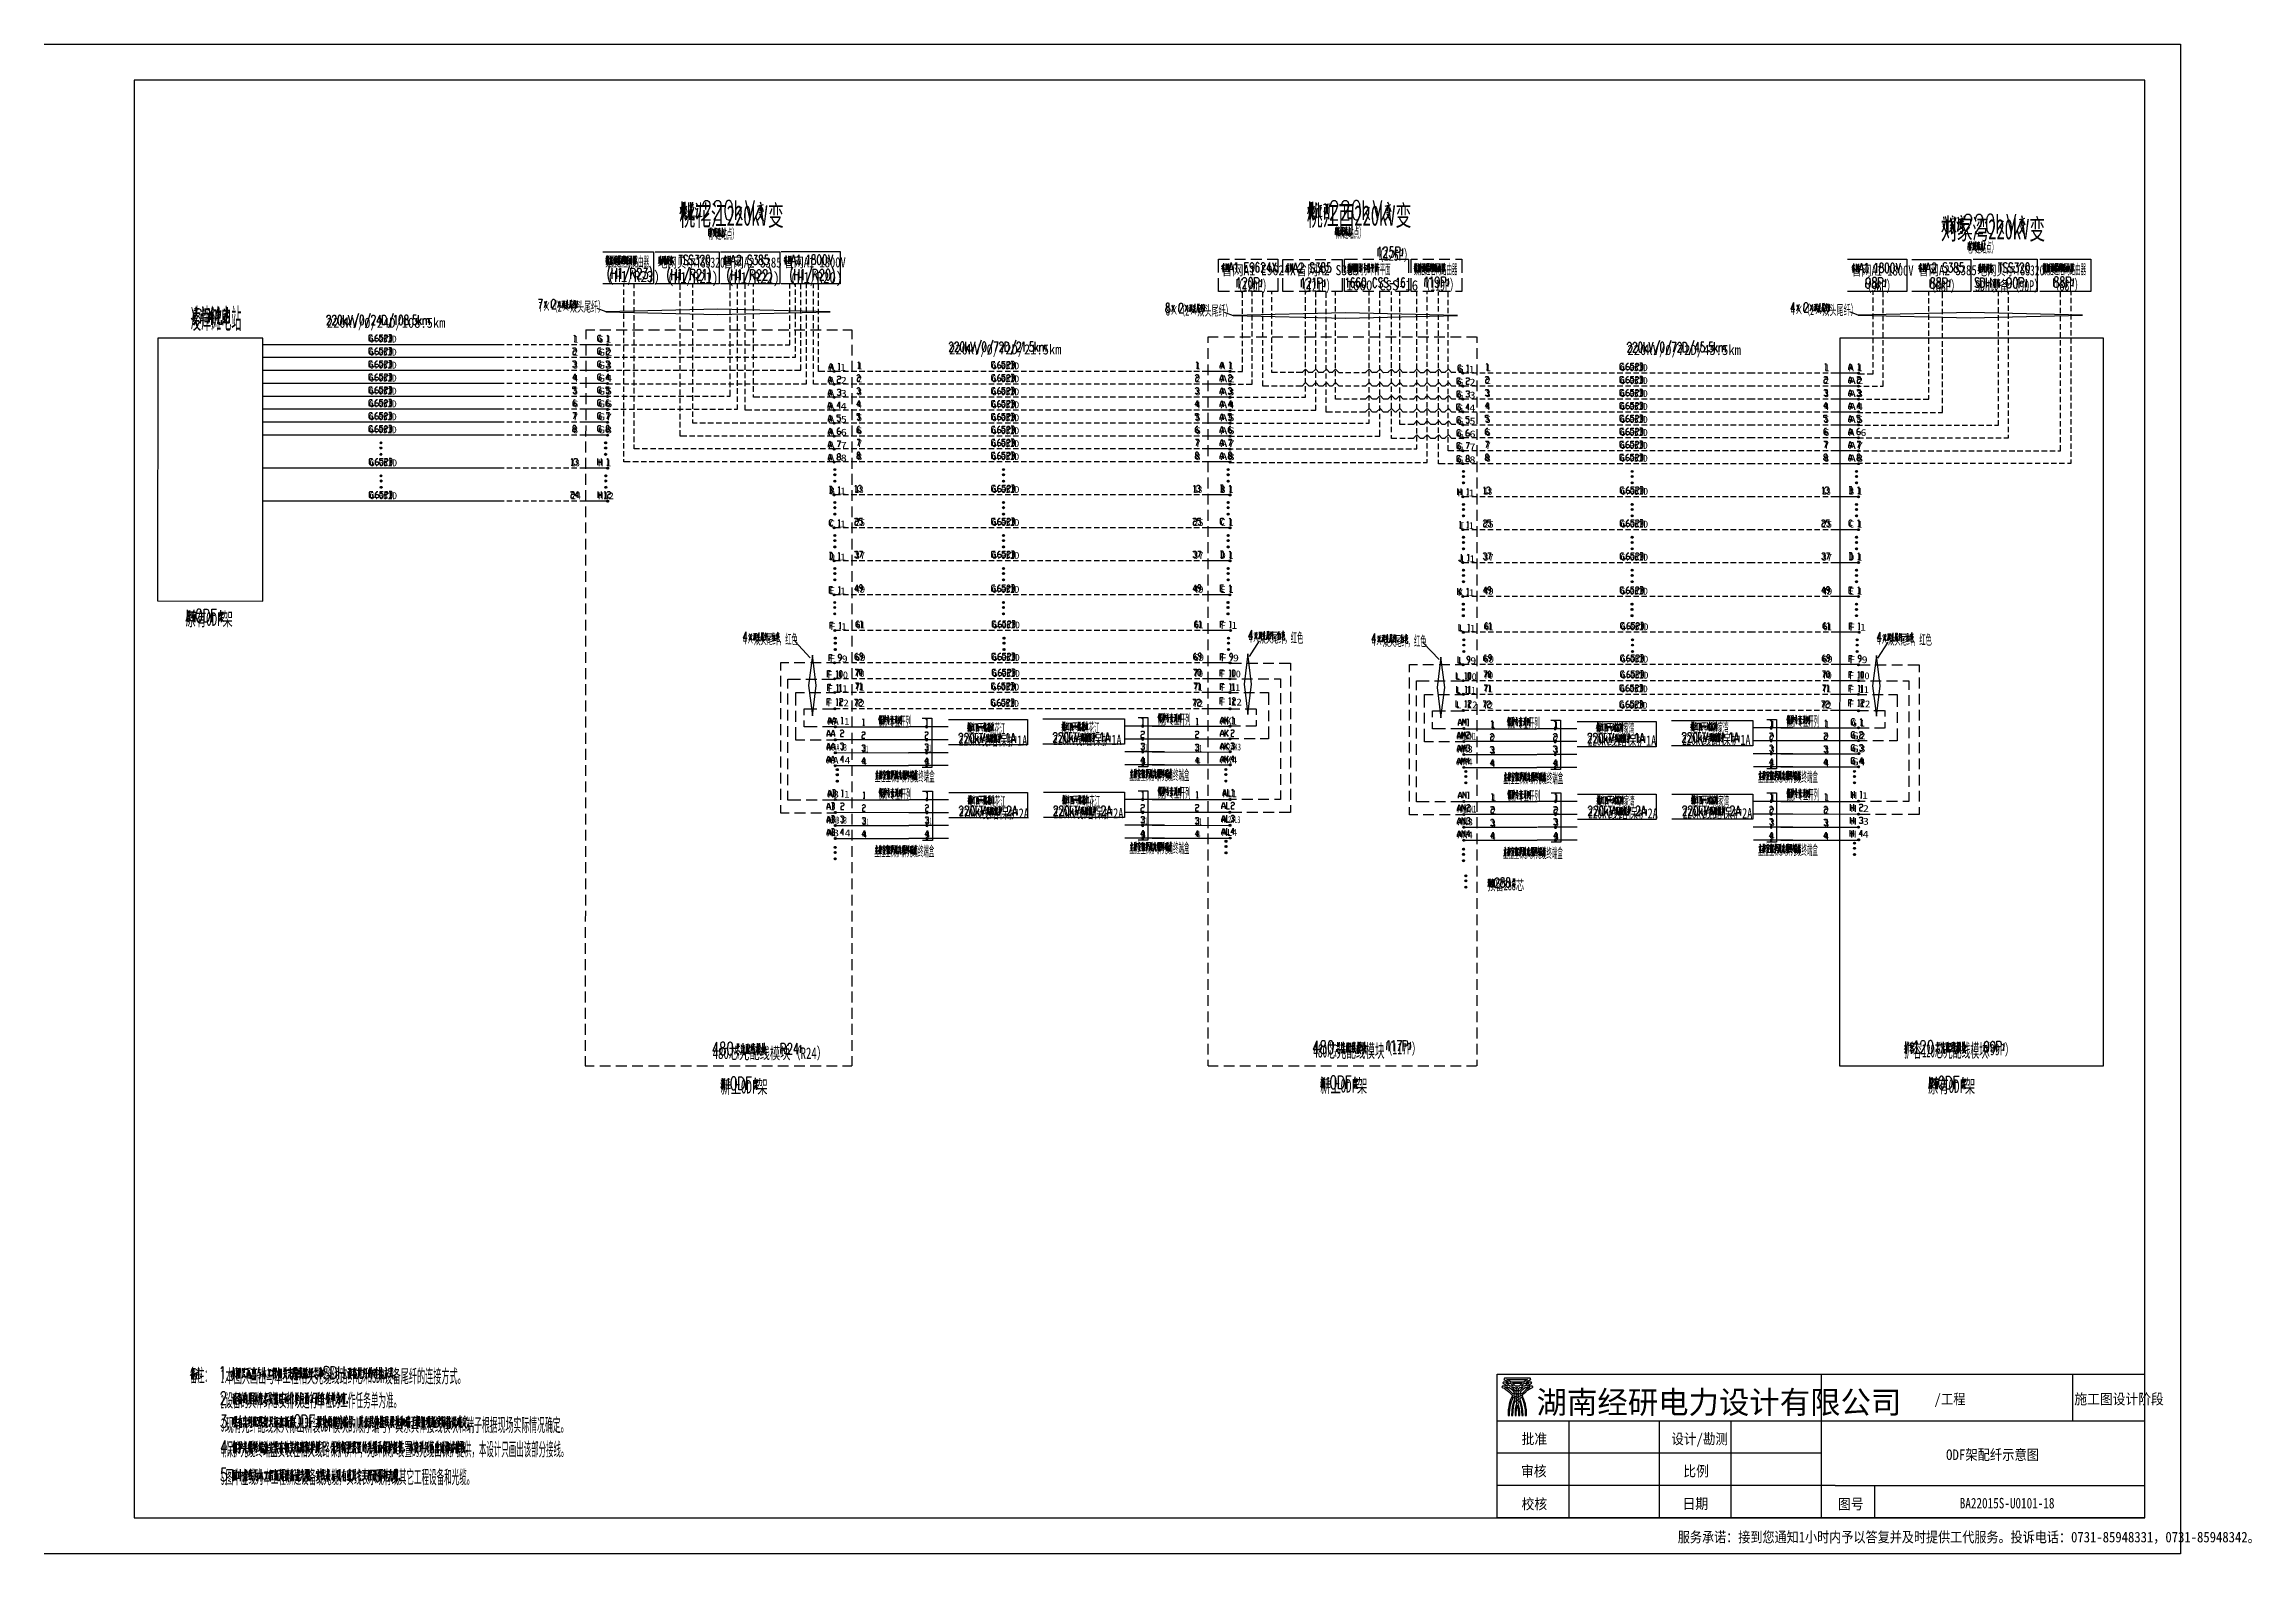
# Model space of a CAD drawing. Header units: metres. Extents: x 17 to 1757, y 17 to 1207.
import ezdxf

# ---------------------------------------------------------------- set-up
doc = ezdxf.new("R2010")
doc.units = ezdxf.units.M
for name, color, linetype in [('LINES', 7, 'Continuous'), ('POLYLINES', 4, 'Continuous'), ('RECTS', 7, 'Continuous'), ('TEXTS', 3, 'Continuous')]:
    doc.layers.add(name, color=color, linetype=linetype)

msp = doc.modelspace()

# ---------------------------------------------------------------- texts
at = {"layer": 'TEXTS'}
for s, height, width, p in [('桃花江220kV变', 16.04, 0.595133, (517.56, 1064.28)), ('桃江西220kV变', 16.04, 0.596416, (1012.06, 1064.28)), ('（扩建站点）', 8.02, 0.381771, (537.72, 1053.87)), ('（新建站点）', 8.02, 0.381771, (1031.78, 1054.73)), ('刘家湾220kV变', 16.04, 0.595133, (1511.74, 1053.48)), ('（125P）', 8.91, 0.64964, (1065.05, 1036.61)), ('（扩建站点）', 8.02, 0.381771, (1530.31, 1043.07)), ('数据通信网路由器', 8.02, 0.381771, (459.24, 1031.98)), ('(H1/R23)', 8.91, 0.846352, (461.11, 1019.76)), ('地网贝尔TSS320', 8.02, 0.69352, (500.57, 1031.24)), ('(H1/R21)', 8.91, 0.823632, (508.2, 1018.9)), ('省网A2 S385', 8.02, 0.781221, (551.98, 1031.24)), ('(H1/R22)', 8.91, 0.846352, (555.43, 1018.75)), ('省网A1 1800V', 8.02, 0.759296, (599.64, 1031.39)), ('(H1/R20)', 8.91, 0.846352, (604.97, 1018.9)), ('省网A1 E9624X省网A2 S385', 8.02, 0.840785, (944.52, 1025.19)), ('地网阿尔卡特平面', 8.02, 0.381771, (1043.74, 1025.93)), ('数据通信网路由器', 8.02, 0.381771, (1096.3, 1025.93)), ('省网A1 1800V', 8.02, 0.759296, (1441.18, 1024.91)), ('省网A2 S385', 8.02, 0.781221, (1493.88, 1025.19)), ('地网贝尔TSS320', 8.02, 0.69352, (1540.54, 1025.05)), ('数据通信网路由器', 8.02, 0.381771, (1591.8, 1025.93)), ('（120P）', 8.91, 0.64964, (953.88, 1012.27)), ('（121P）', 8.91, 0.625557, (1004.57, 1012.27)), ('1660 CSS-16', 8.02, 0.943463, (1043.16, 1013.24)), ('（119P）', 8.91, 0.625557, (1101.91, 1012.99)), ('（98P）', 8.91, 0.641084, (1449.38, 1012.27)), ('（88P）', 8.91, 0.641084, (1500.07, 1012.27)), ('SDH设备（90P）', 8.8, 0.64977, (1538.66, 1012.42)), ('（88P）', 8.91, 0.636831, (1597.56, 1012.99)), ('凌津滩电站', 16.04, 0.381771, (132.5, 982.95)), ('220kV/0/24D/108.5km', 8.02, 0.901709, (239.64, 983.72)), ('7×（2×双头尾纤）', 8.02, 0.492503, (406.39, 996.39)), ('8×（2×双头尾纤）', 8.02, 0.492503, (900.89, 993.37)), ('4×（2×双头尾纤）', 8.02, 0.49464, (1393.37, 993.8)), ('G.652D', 5.47, 0.966821, (273.05, 972.12)), ('1', 5.47, 0.725116, (434.47, 971.98)), ('G', 5.47, 1.087673, (453.34, 971.98)), ('1', 5.47, 0.725116, (460.39, 971.98)), ('G.652D', 5.47, 0.966821, (273.05, 961.76)), ('G.652D', 5.47, 0.966821, (273.05, 951.53)), ('2', 5.47, 1.087673, (433.61, 961.76)), ('G2', 5.47, 1.508586, (453.34, 961.76)), ('G3', 5.47, 1.508586, (453.34, 951.53)), ('220kV/0/72D/21.5km', 8.02, 0.90132, (730.1, 962.7)), ('220kV/0/72D/45.5km', 8.02, 0.911419, (1264.63, 962.27)), ('G.652D', 5.47, 0.966821, (273.05, 941.31)), ('4', 5.47, 1.087673, (433.61, 941.31)), ('3', 5.47, 1.087673, (433.61, 951.53)), ('G4', 5.47, 1.508586, (453.34, 941.31)), ('A 2', 5.47, 1.305208, (634.92, 939.58)), ('A 1', 5.47, 1.160185, (635.64, 949.8)), ('2', 5.47, 1.087673, (657.53, 940.73)), ('1', 5.47, 0.725116, (658.25, 950.96)), ('G.652D', 5.47, 0.966821, (763.66, 950.96)), ('G.652D', 5.47, 0.966821, (763.66, 940.73)), ('2', 5.47, 1.087673, (924.22, 940.73)), ('1', 5.47, 0.725116, (924.94, 950.96)), ('A', 5.47, 1.087673, (943.8, 950.96)), ('A2', 5.47, 1.530513, (943.8, 940.73)), ('1', 5.47, 0.725116, (951, 950.96)), ('G 2', 5.47, 1.305208, (1130.42, 938.14)), ('G 1', 5.47, 1.160185, (1131.14, 948.36)), ('2', 5.47, 1.087673, (1152.89, 939.29)), ('1', 5.47, 0.725116, (1153.61, 949.52)), ('G.652D', 5.47, 0.966821, (1259.02, 949.52)), ('G.652D', 5.47, 0.966821, (1259.02, 939.29)), ('2', 5.47, 1.087673, (1419.58, 939.29)), ('1', 5.47, 0.725116, (1420.44, 949.52)), ('A', 5.47, 1.087673, (1439.16, 949.52)), ('A2', 5.47, 1.530513, (1439.16, 939.29)), ('1', 5.47, 0.725116, (1446.36, 949.52)), ('G.652D', 5.47, 0.966821, (273.05, 931.08)), ('G.652D', 5.47, 0.966821, (273.05, 921)), ('5', 5.47, 1.087673, (433.61, 931.08)), ('6', 5.47, 1.087673, (433.75, 921)), ('G5', 5.47, 1.508586, (453.34, 931.08)), ('G6', 5.47, 1.530513, (453.34, 921)), ('A 4', 5.47, 1.305208, (634.78, 919.13)), ('A 3', 5.47, 1.305208, (634.92, 929.36)), ('4', 5.47, 1.087673, (657.38, 920.28)), ('3', 5.47, 1.087673, (657.53, 930.51)), ('G.652D', 5.47, 0.966821, (763.66, 930.51)), ('G.652D', 5.47, 0.966821, (763.66, 920.28)), ('4', 5.47, 1.087673, (924.07, 920.28)), ('3', 5.47, 1.087673, (924.22, 930.51)), ('A3', 5.47, 1.530513, (943.8, 930.51)), ('A4', 5.47, 1.508586, (943.8, 920.28)), ('G 4', 5.47, 1.305208, (1130.28, 917.69)), ('G 3', 5.47, 1.305208, (1130.42, 927.92)), ('4', 5.47, 1.087673, (1152.74, 918.84)), ('3', 5.47, 1.087673, (1152.89, 929.07)), ('G.652D', 5.47, 0.966821, (1259.02, 929.07)), ('G.652D', 5.47, 0.966821, (1259.02, 918.84)), ('4', 5.47, 1.087673, (1419.58, 918.84)), ('3', 5.47, 1.087673, (1419.58, 929.07)), ('A3', 5.47, 1.530513, (1439.16, 929.07)), ('A4', 5.47, 1.530513, (1439.16, 918.84)), ('G.652D', 5.47, 0.966821, (273.05, 910.78)), ('G.652D', 5.47, 0.966821, (273.05, 900.56)), ('8', 5.47, 1.087673, (433.61, 900.56)), ('7', 5.47, 1.087673, (433.61, 910.78)), ('G7', 5.47, 1.508586, (453.34, 910.78)), ('G8', 5.47, 1.508586, (453.34, 900.56)), ('A 5', 5.47, 1.305208, (634.92, 908.91)), ('5', 5.47, 1.087673, (657.53, 910.06)), ('6', 5.47, 1.087673, (657.53, 899.84)), ('G.652D', 5.47, 0.966821, (763.66, 910.06)), ('G.652D', 5.47, 0.966821, (763.66, 899.84)), ('5', 5.47, 1.087673, (924.22, 910.06)), ('6', 5.47, 1.087673, (924.36, 899.84)), ('A5', 5.47, 1.530513, (943.8, 910.06)), ('A6', 5.47, 1.530513, (943.8, 899.84)), ('G 5', 5.47, 1.305208, (1130.42, 907.47)), ('5', 5.47, 1.087673, (1152.89, 908.62)), ('G.652D', 5.47, 0.966821, (1259.02, 908.62)), ('5', 5.47, 1.087673, (1419.58, 908.62)), ('A5', 5.47, 1.530513, (1439.16, 908.62)), ('A 6', 5.47, 1.305208, (634.92, 898.68)), ('A 7', 5.47, 1.305208, (634.92, 888.46)), ('7', 5.47, 1.087673, (657.53, 889.61)), ('G.652D', 5.47, 0.966821, (763.66, 889.61)), ('7', 5.47, 1.087673, (924.22, 889.61)), ('A7', 5.47, 1.530513, (943.8, 889.61)), ('G 6', 5.47, 1.305208, (1130.42, 897.24)), ('G 7', 5.47, 1.305208, (1130.42, 887.16)), ('6', 5.47, 1.087673, (1152.89, 898.4)), ('7', 5.47, 1.087673, (1152.89, 888.17)), ('G.652D', 5.47, 0.966821, (1259.02, 898.4)), ('G.652D', 5.47, 0.966821, (1259.02, 888.17)), ('7', 5.47, 1.087673, (1419.58, 888.17)), ('6', 5.47, 1.087673, (1419.72, 898.4)), ('A 6', 5.47, 1.241951, (1439.16, 898.4)), ('A7', 5.47, 1.530513, (1439.16, 888.17)), ('G.652D', 5.47, 0.966821, (273.34, 874.49)), ('13', 5.47, 0.906394, (432.31, 874.49)), ('H', 5.47, 1.087673, (453.34, 874.49)), ('1', 5.47, 0.725116, (460.39, 874.49)), ('A 8', 5.47, 1.305208, (634.92, 878.38)), ('8', 5.47, 1.087673, (657.53, 879.39)), ('G.652D', 5.47, 0.966821, (763.66, 879.39)), ('8', 5.47, 1.087673, (924.22, 879.39)), ('A8', 5.47, 1.530513, (943.8, 879.39)), ('G 8', 5.47, 1.305208, (1130.42, 876.94)), ('8', 5.47, 1.087673, (1152.89, 878.09)), ('G.652D', 5.47, 0.966821, (1259.02, 878.09)), ('8', 5.47, 1.087673, (1419.58, 878.09)), ('A8', 5.47, 1.530513, (1439.16, 878.09)), ('G.652D', 5.47, 0.966821, (273.34, 848.57)), ('24', 5.47, 1.087673, (431.88, 848.57)), ('H12', 5.47, 1.101255, (453.48, 848.57)), ('B 1', 5.47, 1.160185, (635.78, 852.32)), ('13', 5.47, 0.906394, (656.09, 853.47)), ('G.652D', 5.47, 0.966821, (763.8, 853.47)), ('13', 5.47, 0.906394, (922.92, 853.47)), ('B', 5.47, 1.087673, (943.94, 853.47)), ('1', 5.47, 0.725116, (951, 853.47)), ('H 1', 5.47, 1.160185, (1131, 850.88)), ('13', 5.47, 0.906394, (1151.45, 852.03)), ('G.652D', 5.47, 0.966821, (1259.3, 852.03)), ('13', 5.47, 0.906394, (1418.28, 852.03)), ('B', 5.47, 1.087673, (1439.3, 852.03)), ('1', 5.47, 0.725116, (1446.36, 852.03)), ('C 1', 5.47, 1.160185, (635.78, 826.4)), ('25', 5.47, 1.087673, (655.8, 827.4)), ('G.652D', 5.47, 0.966821, (763.8, 827.4)), ('25', 5.47, 1.087673, (922.49, 827.4)), ('C', 5.47, 1.087673, (943.94, 827.4)), ('1', 5.47, 0.725116, (951, 827.4)), ('25', 5.47, 1.087673, (1151.16, 826.11)), ('G.652D', 5.47, 0.966821, (1259.3, 826.11)), ('25', 5.47, 1.087673, (1417.85, 826.11)), ('C', 5.47, 1.087673, (1439.3, 826.11)), ('1', 5.47, 0.725116, (1446.36, 826.11)), ('D 1', 5.47, 1.160185, (635.78, 800.33)), ('37', 5.47, 1.087673, (655.8, 801.48)), ('G.652D', 5.47, 0.966821, (763.8, 801.48)), ('37', 5.47, 1.087673, (922.49, 801.48)), ('D', 5.47, 1.087673, (943.94, 801.48)), ('1', 5.47, 0.725116, (951, 801.48)), ('J 1', 5.47, 1.160185, (1131.58, 798.89)), ('37', 5.47, 1.087673, (1151.16, 800.04)), ('G.652D', 5.47, 0.966821, (1259.3, 800.04)), ('37', 5.47, 1.087673, (1417.85, 800.04)), ('D', 5.47, 1.087673, (1439.3, 800.04)), ('1', 5.47, 0.725116, (1446.36, 800.04)), ('E 1', 5.47, 1.160185, (635.78, 773.55)), ('49', 5.47, 1.087673, (655.8, 774.7)), ('G.652D', 5.47, 0.966821, (763.8, 774.7)), ('49', 5.47, 1.087673, (922.49, 774.7)), ('E', 5.47, 1.087673, (943.94, 774.7)), ('1', 5.47, 0.725116, (951, 774.7)), ('K 1', 5.47, 1.160185, (1131, 772.11)), ('49', 5.47, 1.087673, (1151.16, 773.26)), ('G.652D', 5.47, 0.966821, (1259.16, 773.26)), ('49', 5.47, 1.087673, (1417.99, 773.26)), ('E', 5.47, 1.087673, (1439.3, 773.26)), ('1', 5.47, 0.725116, (1446.36, 773.26)), ('原有ODF架', 10.69, 0.585874, (128.33, 748.69)), ('F 1', 5.47, 1.160185, (636.36, 745.47)), ('61', 5.47, 0.906394, (656.95, 746.62)), ('G.652D', 5.47, 0.966821, (764.23, 746.62)), ('61', 5.47, 0.906394, (923.64, 746.62)), ('F 1', 5.47, 1.160185, (944.09, 746.33)), ('L 1', 5.47, 1.160185, (1131.86, 744.03)), ('61', 5.47, 0.906394, (1152.31, 745.18)), ('G.652D', 5.47, 0.966821, (1259.59, 745.18)), ('61', 5.47, 0.906394, (1419, 745.18)), ('F 1', 5.47, 1.160185, (1439.59, 744.89)), ('4×双头尾纤，红色', 8.02, 0.438805, (567.67, 734.17)), ('4×双头尾纤，红色', 8.02, 0.438805, (966.12, 735.32)), ('4×双头尾纤，红色', 8.02, 0.438805, (1063.18, 732.73)), ('4×双头尾纤，红色', 8.02, 0.438805, (1461.48, 733.88)), ('F 9', 5.47, 1.305208, (635.64, 719.98)), ('69', 5.47, 1.087673, (656.09, 720.99)), ('G.652D', 5.47, 0.966821, (764.09, 720.99)), ('G.652D', 5.47, 0.966821, (764.23, 708.32)), ('69', 5.47, 1.087673, (922.92, 720.99)), ('F 10', 5.47, 1.087674, (943.8, 708.03)), ('F 9', 5.47, 1.305208, (943.94, 720.7)), ('L 9', 5.47, 1.305208, (1131, 718.54)), ('69', 5.47, 1.087673, (1151.45, 719.69)), ('G.652D', 5.47, 0.966821, (1259.45, 719.69)), ('69', 5.47, 1.087673, (1418.28, 719.69)), ('F 9', 5.47, 1.305208, (1439.45, 719.26)), ('F 10', 5.47, 1.087674, (634.2, 707.31)), ('F 11', 5.47, 1.035879, (634.49, 696.51)), ('71', 5.47, 0.906394, (656.38, 697.66)), ('G.652D', 5.47, 0.966821, (763.66, 697.66)), ('71', 5.47, 0.906394, (923.06, 697.66)), ('F 11', 5.47, 1.035879, (944.09, 697.23)), ('L 10', 5.47, 1.087674, (1129.7, 705.87)), ('L 11', 5.47, 1.035879, (1129.85, 695.07)), ('71', 5.47, 0.906394, (1151.74, 696.22)), ('G.652D', 5.47, 0.966821, (1259.02, 696.22)), ('G.652D', 5.47, 0.966821, (1259.59, 707.02)), ('71', 5.47, 0.906394, (1418.42, 696.22)), ('F 10', 5.47, 1.087674, (1439.3, 706.59)), ('F 11', 5.47, 1.035879, (1439.45, 695.79)), ('F 12', 5.47, 1.139468, (634.06, 685.13)), ('72', 5.47, 1.087673, (655.51, 684.7)), ('保护专业开列', 8.02, 0.381771, (674.38, 669.39)), ('G.652D', 5.47, 0.966821, (763.51, 684.7)), ('保护专业开列', 8.02, 0.381771, (894.55, 670.97)), ('72', 5.47, 1.087673, (922.2, 684.7)), ('F 12', 5.47, 1.139468, (943.8, 685.85)), ('L 12', 5.47, 1.139468, (1129.56, 683.69)), ('72', 5.47, 1.087673, (1150.87, 683.26)), ('G.652D', 5.47, 0.966821, (1258.87, 683.26)), ('保护专业开列', 8.02, 0.381771, (1390.06, 669.53)), ('72', 5.47, 1.087673, (1417.56, 683.26)), ('F 12', 5.47, 1.139468, (1439.16, 684.41)), ('AA 1', 5.47, 1.139468, (634.63, 670.59)), ('220kV', 8.02, 0.649151, (737.88, 654.25)), ('桃江西～桃花江', 8.02, 0.381771, (744.36, 663.63)), ('线路保护1A', 8.02, 0.726647, (753.43, 654.25)), ('220kV', 8.02, 0.649151, (812.18, 654.83)), ('桃江西～桃花江', 8.02, 0.381771, (818.66, 664.2)), ('线路保护1A', 8.02, 0.726647, (827.74, 654.83)), ('AK1', 5.47, 1.147985, (944.09, 670.73)), ('AM2AM1', 5.47, 0.543837, (1130.71, 658.92)), ('2', 5.47, 1.087673, (1156.78, 657.63)), ('1', 5.47, 0.725116, (1157.5, 667.85)), ('保护专业开列', 8.02, 0.381771, (1169.74, 667.95)), ('2', 5.47, 1.087673, (1206.46, 657.48)), ('1', 5.47, 0.725116, (1207.18, 667.71)), ('220kV', 8.02, 0.649151, (1233.53, 654.25)), ('桃江西～刘家湾', 8.02, 0.381771, (1240.01, 663.63)), ('线路保护1A', 8.02, 0.726647, (1249.08, 654.25)), ('220kV', 8.02, 0.649151, (1307.83, 654.83)), ('桃江西～刘家湾', 8.02, 0.381771, (1314.31, 664.2)), ('线路保护1A', 8.02, 0.726647, (1323.38, 654.83)), ('2', 5.47, 1.087673, (1376.81, 658.06)), ('1', 5.47, 0.725116, (1377.53, 668.28)), ('2', 5.47, 1.087673, (1419.72, 658.2)), ('1', 5.47, 0.725116, (1420.44, 668.43)), ('G', 5.47, 1.087673, (1441.32, 669.29)), ('G2', 5.47, 1.508586, (1441.32, 659.21)), ('1', 5.47, 0.725116, (1448.38, 669.29)), ('AA 4', 5.47, 1.243055, (633.77, 639.92)), ('AAAA', 5.47, 0.543837, (633.91, 650.14)), ('23', 5.47, 0.543837, (644.63, 650.14)), ('4', 5.47, 1.087673, (661.27, 638.62)), ('231', 5.47, 0.362558, (661.42, 648.84)), ('4', 5.47, 1.087673, (710.95, 638.62)), ('231', 5.47, 0.362558, (711.1, 649.56)), ('231', 5.47, 0.362558, (881.3, 650.14)), ('4', 5.47, 1.087673, (881.3, 639.2)), ('231', 5.47, 0.362558, (924.22, 649.42)), ('4', 5.47, 1.087673, (924.22, 639.2)), ('AK2AK3', 5.47, 0.597875, (944.09, 650.43)), ('AK4', 5.47, 1.181133, (944.09, 640.2)), ('AM4', 5.47, 1.087673, (1130.57, 638.62)), ('AM3', 5.47, 1.087673, (1130.71, 648.7)), ('3', 5.47, 1.087673, (1156.78, 647.4)), ('3', 5.47, 1.087673, (1206.46, 648.12)), ('3', 5.47, 1.087673, (1376.81, 648.7)), ('3', 5.47, 1.087673, (1419.72, 647.98)), ('G4', 5.47, 1.48666, (1441.32, 638.76)), ('G3', 5.47, 1.508586, (1441.32, 648.99)), ('主控室保护屏光缆终端盒', 8.02, 0.381771, (671.5, 626.04)), ('主控室保护屏光缆终端盒', 8.02, 0.381771, (872.23, 627.05)), ('4', 5.47, 1.087673, (1156.63, 637.18)), ('主控室保护屏光缆终端盒', 8.02, 0.381771, (1166.86, 624.6)), ('4', 5.47, 1.087673, (1206.46, 637.18)), ('主控室保护屏光缆终端盒', 8.02, 0.381771, (1367.59, 625.61)), ('4', 5.47, 1.087673, (1376.66, 637.76)), ('4', 5.47, 1.087673, (1419.58, 637.76)), ('AB 1', 5.47, 1.139468, (634.63, 613.13)), ('保护专业开列', 8.02, 0.381771, (674.66, 611.93)), ('桃江西～桃花江', 8.02, 0.381771, (744.65, 606.17)), ('桃江西～桃花江', 8.02, 0.381771, (819.1, 606.32)), ('保护专业开列', 8.02, 0.381771, (894.55, 613.08)), ('AL1', 5.47, 0.966821, (945.96, 613.56)), ('1', 5.47, 0.725116, (1157.78, 610.4)), ('保护专业开列', 8.02, 0.381771, (1170.02, 610.49)), ('1', 5.47, 0.725116, (1207.46, 610.25)), ('桃江西～刘家湾', 8.02, 0.381771, (1240.3, 606.17)), ('桃江西～刘家湾', 8.02, 0.381771, (1314.74, 606.32)), ('1', 5.47, 0.725116, (1377.53, 610.4)), ('保护专业开列', 8.02, 0.381771, (1390.06, 611.64)), ('1', 5.47, 0.725116, (1420.44, 610.54)), ('H 1', 5.47, 1.160185, (1441.18, 612.12)), ('ABAB', 5.47, 0.543837, (633.91, 592.68)), ('23', 5.47, 0.543837, (644.63, 592.68)), ('231', 5.47, 0.362558, (661.7, 591.39)), ('231', 5.47, 0.362558, (711.38, 592.11)), ('220kV', 8.02, 0.661516, (738.17, 596.79)), ('线路保护2A', 8.02, 0.740784, (754.01, 596.79)), ('220kV', 8.02, 0.661516, (812.47, 596.94)), ('线路保护2A', 8.02, 0.740784, (828.46, 596.94)), ('231', 5.47, 0.362558, (881.3, 592.25)), ('231', 5.47, 0.362558, (924.22, 591.53)), ('AL2AL3', 5.47, 0.543837, (945.1, 593.12)), ('AN2AN1', 5.47, 0.543837, (1130.86, 601.47)), ('AN3', 5.47, 1.087673, (1130.86, 591.39)), ('3', 5.47, 1.087673, (1157.06, 589.95)), ('2', 5.47, 1.087673, (1157.06, 600.17)), ('3', 5.47, 1.087673, (1206.74, 590.67)), ('2', 5.47, 1.087673, (1206.74, 600.17)), ('220kV', 8.02, 0.661516, (1233.82, 596.79)), ('线路保护2A', 8.02, 0.740784, (1249.66, 596.79)), ('220kV', 8.02, 0.661516, (1308.26, 596.94)), ('线路保护2A', 8.02, 0.740784, (1324.1, 596.94)), ('3', 5.47, 1.087673, (1376.81, 590.81)), ('2', 5.47, 1.087673, (1376.81, 600.32)), ('3', 5.47, 1.087673, (1419.72, 590.09)), ('2', 5.47, 1.087673, (1419.72, 600.32)), ('H 2', 5.47, 1.305208, (1440.46, 601.9)), ('H 3', 5.47, 1.305208, (1440.46, 591.82)), ('AB 4', 5.47, 1.243055, (633.91, 582.6)), ('4', 5.47, 1.087673, (661.56, 581.16)), ('主控室保护屏光缆终端盒', 8.02, 0.381771, (671.21, 567)), ('4', 5.47, 1.087673, (711.24, 581.16)), ('主控室保护屏光缆终端盒', 8.02, 0.381771, (872.23, 569.45)), ('4', 5.47, 1.087673, (881.3, 581.31)), ('4', 5.47, 1.087673, (924.22, 581.31)), ('AL4', 5.47, 1.087673, (945.1, 583.04)), ('AN4', 5.47, 1.087673, (1130.71, 581.16)), ('4', 5.47, 1.087673, (1156.92, 579.72)), ('主控室保护屏光缆终端盒', 8.02, 0.381771, (1166.57, 565.56)), ('4', 5.47, 1.087673, (1206.74, 579.72)), ('主控室保护屏光缆终端盒', 8.02, 0.381771, (1367.59, 568.01)), ('4', 5.47, 1.087673, (1376.66, 579.87)), ('4', 5.47, 1.087673, (1419.58, 579.87)), ('H 4', 5.47, 1.305208, (1440.31, 581.6)), ('预留288芯', 8.02, 0.580542, (1154.18, 540.2)), ('480芯光配线模块（R24）', 9.13, 0.681212, (543.77, 407.12)), ('480芯光配线模块', 10.69, 0.50268, (1017.1, 408.27)), ('（117P）', 8.91, 0.625557, (1071.96, 410.79)), ('扩容120芯光配线模块', 10.69, 0.467386, (1482.79, 408.41)), ('（99P）', 8.91, 0.641084, (1542.7, 410.07)), ('新上ODF架', 10.69, 0.585874, (549.82, 379.9)), ('新上ODF架', 10.69, 0.585874, (1022.42, 380.62)), ('原有ODF架', 10.69, 0.583068, (1501.66, 380.33)), ('备注：', 10.69, 0.381771, (131.78, 152.36)), ('1.', 10.69, 0.294585, (156.12, 151.66)), ('本图只画出与本工程相关光缆线路纤芯和SDH设备尾纤的连接方式。', 10.69, 0.428318, (159.86, 151.66)), ('2.', 10.69, 0.279902, (156.12, 131.65)), ('设备的具体纤芯安排以运行单位的工作任务单为准。', 10.69, 0.402736, (159.72, 132.63)), ('湖南经研电力设计有限公司', 17.78, 1.03637, (1193.06, 127.55)), ('/工程', 8.3, 0.897436, (1506.7, 134.81)), ('施工图设计阶段', 8.3, 0.933333, (1616.86, 134.81)), ('3.', 10.69, 0.286319, (156.26, 113.21)), ('现有光纤配线架只标出新装ODF模块的顺序编号，其余具体接线模块和端子根据现场实际情况确定。', 10.69, 0.414699, (160.01, 113.21)), ('保护光缆终端盒安装在相关线路保护屏下，光纤保护装置的光缆由保护提供，本设计只画出该部分接线。', 10.69, 0.39244, (159.86, 94.04)), ('批准', 8.3, 0.933333, (1181.26, 103.42)), ('设计/勘测', 8.3, 0.913043, (1299.34, 103.42)), ('4.', 10.69, 0.272746, (156.41, 93.05)), ('审核', 8.3, 0.933333, (1180.82, 77.93)), ('比例', 8.3, 0.933333, (1308.7, 77.93)), ('ODF架配纤示意图', 8.3, 0.897436, (1515.77, 90.89)), ('5.', 10.69, 0.275595, (156.41, 71.17)), ('图中虚线为本工程新建设备或光缆，实线表示现有或其它工程设备和光缆。', 10.69, 0.39654, (160.01, 72.15)), ('校核', 8.3, 0.933333, (1181.26, 52.01)), ('日期', 8.3, 0.933333, (1308.12, 52.3)), ('图号', 8.3, 0.933333, (1430.66, 52.01)), ('BA22015S-U0101-18', 8.3, 0.777778, (1526.57, 52.73)), ('服务承诺：接到您通知1小时内予以答复并及时提供工代服务。投诉电话：0731-85948331，0731-85948342。', 8.3, 0.883134, (1304.38, 25.94))]:
    msp.add_text(s, height=height, dxfattribs=dict(at, width=width)).set_placement(p)
for s, p in [('I 1', (1132.3, 824.96)), ('70', (656.09, 708.32)), ('70', (922.78, 708.32)), ('70', (1151.45, 707.02)), ('70', (1418.28, 707.02))]:
    msp.add_text(s, height=5.47, dxfattribs=at).set_placement(p)

# ---------------------------------------------------------------- linework, layer by layer
at = {"layer": 'LINES'}
for p, q in [((87.79, 1179.07), (87.79, 45.22)), ((1672.37, 1179.07), (87.79, 1179.07)), ((1672.37, 45.22), (1672.37, 1179.07)), ((518.14, 1078.56), (520.3, 1079.28)), ((519.43, 1083.31), (519.43, 1069.06)), ((520.87, 1082.74), (520.87, 1073.95)), ((523.03, 1079.71), (521.74, 1076.54)), ((524.62, 1080), (528.94, 1080.86)), ((526.06, 1082.74), (526.06, 1078.42)), ((527.78, 1082.88), (527.35, 1078.42)), ((530.81, 1082.3), (531.53, 1080.43)), ((532.39, 1079.86), (535.13, 1080.43)), ((533.83, 1080), (533.69, 1071.5)), ((562.06, 1068.77), (562.06, 1084.03)), ((566.52, 1078.99), (562.06, 1071.65)), ((579.19, 1079.71), (583.8, 1080.86)), ((580.92, 1080), (580.92, 1075.68)), ((581.06, 1083.02), (581.64, 1081.15)), ((582.07, 1080.43), (582.07, 1075.68)), ((1012.78, 1078.56), (1014.94, 1079.28)), ((1014.07, 1083.31), (1014.07, 1069.06)), ((1015.51, 1082.74), (1015.51, 1073.95)), ((1017.67, 1079.71), (1016.38, 1076.54)), ((1019.26, 1082.3), (1019.98, 1080.43)), ((1020.84, 1079.86), (1023.72, 1080.43)), ((1022.28, 1080), (1022.14, 1071.5)), ((1025.02, 1080.86), (1030.06, 1081.58)), ((1025.88, 1078.85), (1026.02, 1069.06)), ((1029.34, 1069.49), (1029.48, 1078.99)), ((1056.7, 1068.77), (1056.7, 1084.03)), ((1061.02, 1078.99), (1056.7, 1071.65)), ((1073.83, 1079.71), (1078.3, 1080.86)), ((1075.42, 1080), (1075.42, 1075.82)), ((1075.7, 1083.02), (1076.28, 1081.15)), ((1076.57, 1080.43), (1076.57, 1075.82)), ((519.43, 1078.42), (517.85, 1073.23)), ((519.43, 1077.98), (520.15, 1076.11)), ((519.86, 1073.66), (520.87, 1075.39)), ((520.15, 1078.27), (520.73, 1076.4)), ((521.74, 1075.68), (522.89, 1073.52)), ((525.48, 1075.68), (525.48, 1068.77)), ((530.95, 1076.4), (530.09, 1078.27)), ((530.95, 1070.64), (530.52, 1071.94)), ((530.95, 1070.35), (531.96, 1078.13)), ((531.53, 1071.07), (535.56, 1071.65)), ((542.9, 1062.58), (543.19, 1061.42)), ((544.34, 1061.28), (545.06, 1061.57)), ((544.63, 1059.26), (545.21, 1061.86)), ((546.5, 1061.57), (545.5, 1061.42)), ((546.07, 1062.58), (546.07, 1056.53)), ((546.36, 1059.7), (546.5, 1061.86)), ((547.8, 1061.57), (548.09, 1060.7)), ((549.1, 1058.11), (549.1, 1062.29)), ((551.54, 1059.7), (551.54, 1062.58)), ((563.78, 1074.53), (566.95, 1068.77)), ((580.2, 1078.42), (578.9, 1074.38)), ((580.06, 1074.67), (582.36, 1075.25)), ((582.65, 1078.56), (583.66, 1075.54)), ((1014.07, 1078.42), (1012.49, 1073.23)), ((1014.07, 1077.98), (1014.79, 1076.11)), ((1014.36, 1073.66), (1015.51, 1075.39)), ((1014.79, 1078.27), (1015.37, 1076.4)), ((1016.38, 1075.82), (1017.53, 1073.52)), ((1019.4, 1076.4), (1018.54, 1078.27)), ((1019.4, 1070.64), (1018.97, 1071.94)), ((1019.4, 1070.35), (1020.41, 1078.13)), ((1019.98, 1071.07), (1024.01, 1071.65)), ((1029.48, 1078.42), (1025.88, 1077.98)), ((1035.24, 1062), (1036.39, 1062.29)), ((1035.53, 1061.71), (1035.67, 1060.85)), ((1035.67, 1063.3), (1035.82, 1062.58)), ((1036.1, 1062.14), (1035.96, 1060.56)), ((1037.54, 1063.01), (1036.68, 1061.86)), ((1038.41, 1062.29), (1039.13, 1062.43)), ((1038.7, 1060.27), (1039.13, 1062.72)), ((1039.27, 1061.42), (1040.86, 1061.71)), ((1040.42, 1062.58), (1039.42, 1062.29)), ((1039.99, 1063.44), (1039.99, 1057.39)), ((1040.42, 1060.7), (1040.57, 1062.86)), ((1041.72, 1062.58), (1042.01, 1061.57)), ((1043.16, 1059.12), (1043.16, 1063.3)), ((1045.61, 1060.56), (1045.61, 1063.44)), ((1045.61, 1061.86), (1046.62, 1062.14)), ((1058.42, 1074.53), (1061.45, 1068.77)), ((1074.84, 1078.42), (1073.54, 1074.38)), ((1074.7, 1074.67), (1076.86, 1075.25)), ((1077.14, 1078.56), (1078.3, 1075.54)), ((1512.46, 1067.04), (1515.48, 1067.9)), ((1513.75, 1062.14), (1512.46, 1059.12)), ((1513.18, 1066.18), (1514.9, 1061.14)), ((1513.75, 1071.36), (1514.04, 1069.06)), ((1516.06, 1069.2), (1516.06, 1061.86)), ((1521.1, 1064.88), (1518.94, 1061.86)), ((1519.22, 1070.5), (1519.08, 1067.33)), ((1521.38, 1067.47), (1519.08, 1064.02)), ((1519.22, 1069.49), (1523.4, 1070.06)), ((1519.66, 1067.04), (1522.25, 1067.76)), ((1520.52, 1072.22), (1521.24, 1070.93)), ((1520.52, 1066.32), (1521.38, 1064.3)), ((1521.38, 1063.73), (1522.68, 1066.18)), ((1523.4, 1070.5), (1522.82, 1067.9)), ((1524.26, 1067.47), (1525.13, 1065.46)), ((1524.98, 1071.36), (1525.7, 1069.49)), ((1525.13, 1059.55), (1526.14, 1067.47)), ((1527, 1068.34), (1526.28, 1066.03)), ((1526.57, 1069.49), (1529.45, 1070.35)), ((1526.71, 1065.17), (1528.73, 1065.6)), ((1526.71, 1062), (1528.87, 1062.43)), ((1526.86, 1064.3), (1526.86, 1062)), ((1528.73, 1064.02), (1526.86, 1063.58)), ((1527.43, 1072.51), (1528.01, 1070.93)), ((1527.43, 1066.18), (1527.43, 1069.63)), ((1528.3, 1069.78), (1528.3, 1066.18)), ((1528.58, 1068.48), (1529.45, 1067.04)), ((1528.87, 1066.03), (1528.58, 1064.02)), ((1556.23, 1057.97), (1556.23, 1073.38)), ((1560.7, 1068.19), (1556.23, 1060.99)), ((1558.1, 1063.87), (1561.13, 1057.97)), ((1574.38, 1067.76), (1573.08, 1063.58)), ((1573.37, 1069.06), (1577.98, 1070.06)), ((1574.23, 1063.87), (1576.54, 1064.59)), ((1575.1, 1069.34), (1575.1, 1065.02)), ((1575.24, 1072.37), (1575.82, 1070.5)), ((1576.25, 1069.63), (1576.25, 1065.02)), ((1576.82, 1067.9), (1577.83, 1064.88)), ((541.03, 1057.82), (542.18, 1059.12)), ((541.18, 1059.98), (542.18, 1060.13)), ((543.77, 1061.14), (542.62, 1060.7)), ((544.34, 1058.11), (546.36, 1055.38)), ((544.49, 1059.26), (545.21, 1059.55)), ((545.21, 1060.42), (546.79, 1060.7)), ((546.79, 1058.11), (545.35, 1057.82)), ((545.5, 1059.41), (546.5, 1059.7)), ((545.5, 1058.54), (546.5, 1058.83)), ((546.36, 1055.38), (546.79, 1055.52)), ((547.22, 1056.38), (548.52, 1057.39)), ((547.37, 1059.41), (548.52, 1059.98)), ((547.66, 1058.98), (547.8, 1057.39)), ((548.09, 1056.96), (548.23, 1059.7)), ((548.66, 1058.54), (548.66, 1055.52)), ((548.66, 1057.97), (549.67, 1058.26)), ((548.66, 1055.95), (549.67, 1056.24)), ((549.1, 1059.98), (549.82, 1060.42)), ((549.67, 1058.54), (549.53, 1056.24)), ((550.68, 1057.39), (550.39, 1055.38)), ((550.97, 1060.13), (550.97, 1057.39)), ((552.26, 1059.84), (550.97, 1059.55)), ((550.97, 1057.68), (552.26, 1057.97)), ((551.11, 1057.1), (551.4, 1055.52)), ((551.54, 1060.85), (552.55, 1061.14)), ((551.83, 1057.1), (551.98, 1055.66)), ((552.12, 1057.97), (552.26, 1059.98)), ((552.26, 1057.39), (552.7, 1055.38)), ((1035.1, 1060.27), (1036.54, 1060.56)), ((1035.67, 1058.69), (1035.1, 1057.25)), ((1035.24, 1059.12), (1036.39, 1059.41)), ((1036.1, 1058.69), (1036.39, 1057.82)), ((1036.68, 1060.56), (1037.69, 1060.85)), ((1037.26, 1060.7), (1037.26, 1056.24)), ((1038.26, 1059.12), (1040.42, 1056.38)), ((1038.55, 1060.13), (1039.13, 1060.42)), ((1040.71, 1058.98), (1039.27, 1058.69)), ((1039.42, 1059.55), (1040.57, 1059.7)), ((1039.56, 1060.27), (1040.42, 1060.56)), ((1040.42, 1056.24), (1040.86, 1056.38)), ((1041.29, 1060.42), (1042.44, 1060.99)), ((1041.29, 1057.25), (1042.58, 1058.4)), ((1041.58, 1059.84), (1041.72, 1058.26)), ((1042.01, 1057.97), (1042.15, 1060.7)), ((1042.73, 1059.41), (1042.73, 1056.53)), ((1042.73, 1058.83), (1043.74, 1059.26)), ((1042.73, 1056.96), (1043.74, 1057.1)), ((1043.16, 1060.85), (1043.88, 1061.28)), ((1043.74, 1059.41), (1043.59, 1057.1)), ((1044.6, 1058.4), (1044.46, 1056.38)), ((1045.03, 1061.14), (1045.03, 1058.4)), ((1046.18, 1060.7), (1045.03, 1060.42)), ((1045.03, 1058.69), (1046.18, 1058.83)), ((1045.18, 1057.97), (1045.32, 1056.53)), ((1045.75, 1057.97), (1046.04, 1056.53)), ((1046.18, 1058.83), (1046.18, 1060.85)), ((1046.18, 1058.26), (1046.62, 1056.38)), ((1524.7, 1061.14), (1525.13, 1059.98)), ((1533.62, 1047.02), (1534.78, 1048.46)), ((1533.77, 1049.18), (1534.78, 1049.47)), ((1536.36, 1050.34), (1535.21, 1050.05)), ((1535.5, 1051.78), (1535.78, 1050.62)), ((1536.94, 1050.48), (1537.66, 1050.77)), ((1536.94, 1047.31), (1538.95, 1044.72)), ((1537.08, 1048.46), (1537.8, 1048.75)), ((1537.22, 1048.61), (1537.8, 1051.06)), ((1537.8, 1049.62), (1539.38, 1050.05)), ((1539.38, 1047.31), (1537.94, 1047.02)), ((1539.1, 1050.91), (1538.09, 1050.62)), ((1538.09, 1048.61), (1539.1, 1048.9)), ((1538.09, 1047.89), (1539.1, 1048.03)), ((1538.66, 1051.78), (1538.66, 1045.73)), ((1538.95, 1048.9), (1539.1, 1051.06)), ((1538.95, 1044.58), (1539.38, 1044.72)), ((1539.82, 1045.58), (1541.11, 1046.59)), ((1539.96, 1048.75), (1541.11, 1049.33)), ((1540.25, 1048.18), (1540.39, 1046.59)), ((1540.39, 1050.91), (1540.68, 1049.9)), ((1540.68, 1046.3), (1540.82, 1048.9)), ((1541.26, 1047.74), (1541.26, 1044.86)), ((1541.26, 1047.17), (1542.26, 1047.46)), ((1541.26, 1045.15), (1542.26, 1045.44)), ((1541.69, 1047.31), (1541.69, 1051.63)), ((1541.69, 1049.18), (1542.41, 1049.62)), ((1542.26, 1047.74), (1542.12, 1045.44)), ((1543.27, 1046.59), (1542.98, 1044.72)), ((1543.56, 1049.47), (1543.56, 1046.59)), ((1544.86, 1049.04), (1543.56, 1048.75)), ((1543.56, 1047.02), (1544.86, 1047.17)), ((1543.7, 1046.3), (1543.99, 1044.86)), ((1544.14, 1048.9), (1544.14, 1051.78)), ((1544.14, 1050.19), (1545.14, 1050.34)), ((1544.42, 1046.3), (1544.57, 1044.86)), ((1544.71, 1047.17), (1544.86, 1049.18)), ((1544.86, 1046.59), (1545.29, 1044.72)), ((460.25, 1038.24), (459.38, 1036.08)), ((459.53, 1038.1), (460.82, 1038.53)), ((459.53, 1035.65), (460.54, 1035.94)), ((459.67, 1039.68), (459.96, 1038.67)), ((460.25, 1040.4), (460.25, 1036.66)), ((460.25, 1038.1), (460.68, 1037.09)), ((460.68, 1039.97), (460.39, 1038.38)), ((460.97, 1037.95), (461.83, 1038.1)), ((462.7, 1038.1), (463.7, 1038.53)), ((463.56, 1037.38), (462.7, 1036.08)), ((463.7, 1036.66), (465, 1037.09)), ((464.71, 1039.68), (463.85, 1039.39)), ((464.71, 1038.38), (463.85, 1038.1)), ((463.99, 1035.79), (463.99, 1033.49)), ((464.86, 1035.65), (463.99, 1035.36)), ((463.99, 1033.92), (464.86, 1034.06)), ((464.28, 1038.24), (464.28, 1035.5)), ((464.57, 1022.26), (464.57, 1030.75)), ((464.57, 1026.72), (467.88, 1026.72)), ((464.71, 1038.38), (464.71, 1039.82)), ((464.71, 1034.06), (464.86, 1035.79)), ((465.58, 1037.38), (466.44, 1037.66)), ((466.01, 1039.82), (466.3, 1038.82)), ((466.73, 1039.97), (467.74, 1040.26)), ((466.73, 1038.53), (467.88, 1038.82)), ((466.73, 1038.82), (466.73, 1035.07)), ((467.02, 1039.39), (467.45, 1038.67)), ((467.02, 1037.38), (467.59, 1037.52)), ((467.02, 1036.37), (467.74, 1036.51)), ((467.88, 1040.4), (467.3, 1039.1)), ((467.3, 1038.67), (467.3, 1035.07)), ((467.88, 1030.75), (467.88, 1022.26)), ((468.02, 1033.63), (468.31, 1033.92)), ((469.46, 1040.54), (468.46, 1036.94)), ((469.18, 1039.1), (469.18, 1033.49)), ((469.32, 1038.67), (471.19, 1038.96)), ((469.75, 1037.81), (470.9, 1037.95)), ((470.9, 1036.8), (469.75, 1036.66)), ((469.75, 1035.94), (469.75, 1033.49)), ((469.75, 1035.65), (470.76, 1035.79)), ((469.75, 1034.06), (470.76, 1034.21)), ((470.18, 1040.54), (470.47, 1039.25)), ((470.76, 1036.08), (470.62, 1034.21)), ((472.06, 1040.26), (472.06, 1034.06)), ((472.06, 1039.68), (473.93, 1040.11)), ((472.78, 1038.96), (472.2, 1035.65)), ((472.34, 1038.53), (472.92, 1036.51)), ((473.64, 1039.1), (472.78, 1035.36)), ((473.06, 1038.53), (473.64, 1035.94)), ((478.1, 1032.48), (473.78, 1019.52)), ((474.65, 1034.21), (475.8, 1035.22)), ((474.94, 1040.11), (474.94, 1037.66)), ((474.94, 1039.54), (475.66, 1039.68)), ((475.66, 1038.38), (474.94, 1038.24)), ((474.94, 1034.35), (474.94, 1037.09)), ((475.37, 1038.24), (475.37, 1034.78)), ((475.37, 1036.66), (475.8, 1036.8)), ((475.66, 1039.82), (475.66, 1038.38)), ((476.52, 1037.66), (475.66, 1035.94)), ((476.52, 1040.26), (475.8, 1037.52)), ((476.09, 1036.08), (476.09, 1033.49)), ((476.09, 1035.79), (476.95, 1035.94)), ((476.95, 1034.06), (476.09, 1033.92)), ((476.23, 1038.96), (476.95, 1039.25)), ((477.1, 1039.39), (476.52, 1037.52)), ((476.95, 1036.08), (476.95, 1034.06)), ((478.1, 1038.53), (478.1, 1033.63)), ((478.1, 1037.95), (480.12, 1038.24)), ((479.98, 1034.35), (478.1, 1034.06)), ((478.39, 1036.22), (479.69, 1036.37)), ((479.11, 1040.54), (479.11, 1034.21)), ((480.12, 1038.38), (479.83, 1033.49)), ((480.84, 1026.72), (482.57, 1022.26)), ((481.13, 1037.09), (483.43, 1037.38)), ((481.27, 1035.65), (481.99, 1035.79)), ((481.27, 1035.79), (481.27, 1033.49)), ((481.27, 1034.06), (481.99, 1034.21)), ((481.42, 1040.4), (481.42, 1037.95)), ((481.42, 1039.82), (481.99, 1040.11)), ((481.99, 1038.67), (481.42, 1038.53)), ((481.99, 1040.26), (481.99, 1038.67)), ((481.99, 1036.08), (481.99, 1034.21)), ((482.28, 1033.63), (482.28, 1036.08)), ((483, 1035.79), (482.28, 1035.65)), ((482.28, 1034.06), (483.14, 1034.21)), ((482.42, 1038.1), (482.42, 1040.4)), ((482.42, 1040.11), (483, 1040.26)), ((482.42, 1038.67), (483.14, 1038.82)), ((483.14, 1040.4), (483, 1038.82)), ((483, 1038.53), (483.29, 1037.81)), ((483, 1035.79), (483, 1034.21)), ((500.86, 1034.35), (502.01, 1035.65)), ((501, 1036.8), (501.86, 1037.23)), ((501.43, 1039.82), (501.43, 1035.07)), ((501.86, 1036.37), (503.16, 1038.1)), ((502.58, 1040.54), (502.58, 1034.64)), ((504.31, 1040.26), (504.31, 1034.06)), ((504.31, 1039.68), (506.18, 1040.11)), ((505.03, 1038.96), (504.46, 1035.65)), ((504.6, 1038.53), (505.18, 1036.51)), ((505.75, 1039.1), (505.03, 1035.36)), ((505.32, 1038.53), (505.9, 1035.94)), ((507.91, 1040.26), (507.91, 1035.36)), ((507.91, 1039.82), (509.06, 1040.11)), ((508.78, 1035.36), (509.5, 1033.49)), ((509.21, 1040.4), (509.06, 1035.5)), ((511.08, 1040.54), (510.22, 1036.94)), ((510.94, 1037.23), (510.22, 1034.5)), ((510.65, 1038.53), (512.23, 1038.82)), ((511.66, 1036.94), (512.38, 1035.07)), ((511.66, 1021.39), (511.66, 1029.89)), ((512.38, 1039.1), (511.94, 1037.81)), ((514.97, 1029.89), (514.97, 1021.39)), ((516.98, 1041.12), (520.01, 1041.12)), ((518.57, 1041.12), (518.57, 1033.49)), ((525.19, 1031.62), (520.87, 1018.66)), ((552.55, 1037.66), (553.27, 1039.82)), ((554.42, 1037.23), (553.13, 1036.94)), ((553.13, 1037.09), (553.13, 1033.49)), ((553.13, 1035.94), (554.14, 1036.08)), ((553.13, 1034.93), (554.14, 1035.22)), ((553.13, 1033.92), (554.28, 1034.06)), ((553.7, 1040.69), (553.7, 1038.38)), ((554.86, 1038.38), (554.28, 1039.82)), ((554.28, 1033.49), (554.42, 1037.38)), ((555.72, 1040.4), (555.72, 1034.06)), ((555.72, 1039.82), (557.59, 1040.11)), ((556.44, 1038.96), (555.86, 1035.65)), ((556.01, 1038.53), (556.58, 1036.51)), ((557.3, 1039.25), (556.44, 1035.36)), ((556.73, 1038.53), (557.3, 1036.08)), ((558.74, 1036.08), (561.05, 1036.08)), ((558.89, 1021.25), (558.89, 1029.74)), ((562.2, 1029.74), (562.2, 1021.25)), ((572.42, 1031.33), (568.1, 1018.37)), ((600.22, 1037.81), (600.94, 1039.82)), ((602.09, 1037.38), (600.79, 1037.09)), ((600.79, 1037.23), (600.79, 1033.63)), ((600.79, 1035.94), (601.8, 1036.22)), ((600.79, 1035.07), (601.8, 1035.22)), ((600.79, 1034.06), (601.94, 1034.21)), ((601.37, 1040.83), (601.37, 1038.53)), ((602.52, 1038.53), (601.94, 1039.82)), ((601.94, 1033.63), (602.09, 1037.52)), ((603.38, 1040.4), (603.38, 1034.21)), ((603.38, 1039.82), (605.26, 1040.26)), ((604.1, 1039.1), (603.53, 1035.79)), ((603.67, 1038.67), (604.25, 1036.66)), ((604.97, 1039.39), (604.1, 1035.5)), ((604.39, 1038.67), (604.97, 1036.08)), ((606.41, 1036.08), (608.71, 1036.08)), ((608.42, 1021.39), (608.42, 1029.89)), ((611.74, 1029.89), (611.74, 1021.39)), ((621.96, 1031.47), (617.64, 1018.51)), ((942.5, 1037.81), (951, 1037.81)), ((942.5, 1027.3), (942.5, 1037.81)), ((945.1, 1031.76), (945.82, 1033.78)), ((946.97, 1031.33), (945.67, 1031.04)), ((945.67, 1031.18), (945.67, 1027.58)), ((945.67, 1029.89), (946.68, 1030.18)), ((945.67, 1029.02), (946.68, 1029.17)), ((945.67, 1028.02), (946.82, 1028.16)), ((946.25, 1034.78), (946.25, 1032.48)), ((947.26, 1032.48), (946.68, 1033.78)), ((946.82, 1027.58), (946.97, 1031.47)), ((948.26, 1034.35), (948.26, 1028.16)), ((948.26, 1033.78), (950.14, 1034.21)), ((948.98, 1033.06), (948.41, 1029.74)), ((948.55, 1032.62), (949.13, 1030.61)), ((949.7, 1033.34), (948.98, 1029.46)), ((949.27, 1032.62), (949.85, 1030.03)), ((951.29, 1030.03), (953.45, 1030.03)), ((955.18, 1037.81), (963.67, 1037.81)), ((963.1, 1031.62), (964.82, 1031.62)), ((963.1, 1027.58), (965.98, 1027.58)), ((967.99, 1037.81), (976.49, 1037.81)), ((980.66, 1037.81), (989.16, 1037.81)), ((982.54, 1035.22), (982.54, 1027.58)), ((984.84, 1027.58), (987.86, 1035.22)), ((984.84, 1035.22), (987.86, 1027.58)), ((989.16, 1037.81), (989.16, 1027.3)), ((993.05, 1037.66), (1001.54, 1037.66)), ((993.05, 1027.15), (993.05, 1037.66)), ((995.78, 1031.62), (996.5, 1033.78)), ((997.66, 1031.18), (996.22, 1030.9)), ((996.22, 1031.04), (996.22, 1027.44)), ((996.22, 1029.74), (997.37, 1030.03)), ((996.22, 1028.88), (997.37, 1029.17)), ((996.22, 1027.87), (997.51, 1028.02)), ((996.94, 1034.64), (996.94, 1032.34)), ((997.94, 1032.34), (997.37, 1033.78)), ((997.51, 1027.44), (997.66, 1031.33)), ((998.95, 1034.35), (998.95, 1028.02)), ((998.95, 1033.78), (1000.82, 1034.06)), ((999.67, 1032.91), (999.1, 1029.6)), ((999.24, 1032.48), (999.82, 1030.46)), ((1000.39, 1033.2), (999.67, 1029.31)), ((999.96, 1032.48), (1000.54, 1030.03)), ((1001.98, 1030.03), (1004.14, 1030.03)), ((1005.86, 1037.66), (1014.36, 1037.66)), ((1018.54, 1037.66), (1027.03, 1037.66)), ((1031.35, 1037.66), (1039.85, 1037.66)), ((1039.85, 1037.66), (1039.85, 1027.15)), ((1041.58, 1037.81), (1051.94, 1037.81)), ((1041.58, 1027.15), (1041.58, 1037.81)), ((1044.02, 1028.45), (1045.18, 1029.74)), ((1044.17, 1030.9), (1045.03, 1031.33)), ((1044.6, 1033.92), (1044.6, 1029.17)), ((1045.03, 1030.46), (1046.33, 1032.05)), ((1045.75, 1034.5), (1045.75, 1028.74)), ((1047.48, 1034.35), (1047.48, 1028.02)), ((1047.48, 1033.78), (1049.35, 1034.06)), ((1048.2, 1032.91), (1047.62, 1029.6)), ((1047.77, 1032.48), (1048.34, 1030.46)), ((1048.92, 1033.2), (1048.2, 1029.31)), ((1048.49, 1032.48), (1049.06, 1030.03)), ((1050.36, 1034.5), (1050.36, 1027.87)), ((1050.36, 1033.92), (1050.94, 1034.21)), ((1050.79, 1029.89), (1050.65, 1030.61)), ((1051.08, 1033.49), (1052.52, 1033.92)), ((1051.37, 1032.48), (1051.37, 1030.03)), ((1051.37, 1032.05), (1051.8, 1032.19)), ((1051.37, 1030.61), (1051.94, 1030.75)), ((1051.94, 1032.48), (1051.8, 1030.75)), ((1054.25, 1034.5), (1053.38, 1030.9)), ((1054.1, 1031.18), (1053.38, 1028.59)), ((1053.82, 1032.48), (1055.4, 1032.91)), ((1054.82, 1030.9), (1055.4, 1029.02)), ((1055.4, 1033.06), (1055.11, 1031.76)), ((1056.26, 1037.81), (1064.76, 1037.81)), ((1056.26, 1031.04), (1058.86, 1031.62)), ((1057.56, 1034.64), (1057.56, 1031.33)), ((1057.56, 1032.91), (1058.57, 1033.2)), ((1057.56, 1031.33), (1057.56, 1027.44)), ((1057.99, 1030.61), (1058.71, 1029.17)), ((1059.29, 1029.74), (1060.44, 1031.33)), ((1059.72, 1033.34), (1059.43, 1031.33)), ((1059.58, 1032.19), (1060.44, 1032.48)), ((1060.01, 1034.5), (1060.01, 1027.44)), ((1060.3, 1030.32), (1062.02, 1030.61)), ((1060.44, 1031.62), (1061.88, 1032.05)), ((1060.58, 1033.06), (1061.74, 1033.2)), ((1060.58, 1030.03), (1060.87, 1029.17)), ((1061.16, 1034.5), (1061.16, 1031.76)), ((1065.05, 1031.47), (1062.31, 1030.9)), ((1062.74, 1033.78), (1064.62, 1034.21)), ((1063.03, 1033.06), (1063.18, 1031.62)), ((1063.75, 1033.92), (1063.75, 1027.58)), ((1064.18, 1031.47), (1064.47, 1033.34)), ((1067.93, 1034.06), (1065.48, 1033.63)), ((1065.91, 1032.62), (1065.91, 1027.73)), ((1067.64, 1032.34), (1065.91, 1032.05)), ((1065.91, 1028.3), (1067.5, 1028.59)), ((1066.34, 1032.05), (1066.34, 1028.45)), ((1066.92, 1031.18), (1066.34, 1031.04)), ((1066.34, 1029.89), (1066.92, 1030.03)), ((1066.49, 1032.19), (1066.78, 1033.92)), ((1067.06, 1032.19), (1067.06, 1028.59)), ((1067.5, 1027.87), (1067.64, 1032.77)), ((1068.94, 1037.81), (1077.43, 1037.81)), ((1081.75, 1037.81), (1092.12, 1037.81)), ((1092.12, 1037.81), (1092.12, 1027.15)), ((1094.14, 1037.81), (1099.32, 1037.81)), ((1094.14, 1027.15), (1094.14, 1037.81)), ((1097.3, 1032.19), (1096.44, 1030.03)), ((1096.58, 1032.19), (1098.02, 1032.48)), ((1096.58, 1029.6), (1097.59, 1030.03)), ((1096.73, 1033.78), (1097.02, 1032.62)), ((1097.3, 1034.35), (1097.3, 1030.75)), ((1097.3, 1032.05), (1097.74, 1031.04)), ((1097.74, 1034.06), (1097.59, 1032.48)), ((1098.02, 1031.9), (1099.03, 1032.19)), ((1100.76, 1031.33), (1099.75, 1030.18)), ((1099.9, 1032.05), (1100.76, 1032.48)), ((1101.77, 1033.78), (1100.9, 1033.34)), ((1101.91, 1032.48), (1100.9, 1032.05)), ((1100.9, 1030.75), (1102.2, 1031.18)), ((1101.91, 1029.74), (1101.05, 1029.46)), ((1101.05, 1029.74), (1101.05, 1027.44)), ((1101.05, 1027.87), (1101.91, 1028.16)), ((1101.48, 1032.19), (1101.48, 1029.6)), ((1101.77, 1032.48), (1101.77, 1033.92)), ((1101.91, 1028.16), (1101.91, 1029.89)), ((1102.63, 1031.33), (1103.5, 1031.76)), ((1103.06, 1033.92), (1103.35, 1032.91)), ((1103.5, 1037.81), (1112.14, 1037.81)), ((1103.78, 1034.06), (1104.79, 1034.21)), ((1103.78, 1032.91), (1103.78, 1029.17)), ((1103.78, 1032.48), (1105.08, 1032.77)), ((1104.07, 1031.47), (1104.65, 1031.62)), ((1104.07, 1030.46), (1104.79, 1030.61)), ((1104.22, 1033.49), (1104.5, 1032.77)), ((1104.94, 1034.5), (1104.36, 1033.06)), ((1104.36, 1032.62), (1104.36, 1029.02)), ((1105.08, 1027.73), (1105.37, 1027.87)), ((1106.52, 1034.64), (1105.66, 1031.04)), ((1106.23, 1033.06), (1106.23, 1027.58)), ((1106.52, 1032.77), (1108.39, 1033.06)), ((1106.81, 1031.76), (1107.96, 1032.05)), ((1107.96, 1030.9), (1106.81, 1030.61)), ((1106.95, 1030.03), (1106.95, 1027.58)), ((1106.95, 1029.6), (1107.82, 1029.89)), ((1106.95, 1028.02), (1107.82, 1028.16)), ((1107.24, 1034.64), (1107.67, 1033.34)), ((1107.96, 1030.03), (1107.82, 1028.16)), ((1109.11, 1034.35), (1109.11, 1028.02)), ((1109.11, 1033.78), (1110.98, 1034.06)), ((1109.83, 1032.91), (1109.26, 1029.6)), ((1109.4, 1032.48), (1109.98, 1030.46)), ((1110.7, 1033.2), (1109.83, 1029.31)), ((1110.12, 1032.48), (1110.7, 1030.03)), ((1111.85, 1028.3), (1113, 1029.17)), ((1111.99, 1028.45), (1111.99, 1031.04)), ((1112.14, 1034.06), (1112.14, 1031.76)), ((1112.14, 1033.49), (1112.71, 1033.63)), ((1112.86, 1032.48), (1112.14, 1032.19)), ((1112.42, 1032.34), (1112.42, 1028.88)), ((1112.42, 1030.75), (1113, 1030.9)), ((1112.86, 1033.92), (1112.71, 1032.48)), ((1113.58, 1031.76), (1112.71, 1029.89)), ((1113.58, 1034.35), (1113, 1031.62)), ((1113.29, 1033.06), (1114.01, 1033.34)), ((1113.29, 1030.03), (1113.29, 1027.58)), ((1113.29, 1029.74), (1114.01, 1029.89)), ((1114.15, 1028.16), (1113.29, 1027.87)), ((1114.15, 1033.49), (1113.58, 1031.62)), ((1114.15, 1030.03), (1114.01, 1028.16)), ((1115.3, 1032.62), (1115.3, 1027.58)), ((1115.3, 1032.05), (1117.18, 1032.19)), ((1117.03, 1028.3), (1115.3, 1028.16)), ((1115.59, 1030.32), (1116.74, 1030.46)), ((1116.17, 1034.5), (1116.17, 1028.3)), ((1116.31, 1037.81), (1124.81, 1037.81)), ((1117.18, 1032.48), (1117.03, 1027.58)), ((1118.18, 1031.04), (1120.49, 1031.47)), ((1118.47, 1034.35), (1118.47, 1032.05)), ((1118.47, 1033.92), (1119.05, 1034.06)), ((1119.19, 1032.77), (1118.47, 1032.62)), ((1118.47, 1029.74), (1119.05, 1029.89)), ((1118.47, 1029.89), (1118.47, 1027.58)), ((1118.47, 1028.16), (1119.05, 1028.3)), ((1119.19, 1034.21), (1119.05, 1032.62)), ((1119.05, 1030.03), (1119.05, 1028.3)), ((1119.48, 1027.58), (1119.48, 1030.18)), ((1120.2, 1029.74), (1119.48, 1029.6)), ((1119.48, 1028.02), (1120.2, 1028.16)), ((1119.62, 1032.19), (1119.62, 1034.5)), ((1119.62, 1034.06), (1120.2, 1034.21)), ((1119.62, 1032.77), (1120.2, 1032.91)), ((1120.06, 1032.62), (1120.49, 1031.76)), ((1120.2, 1029.74), (1120.06, 1028.16)), ((1120.2, 1034.35), (1120.2, 1032.91)), ((1129.13, 1037.81), (1134.17, 1037.81)), ((1134.17, 1037.81), (1134.17, 1027.15)), ((1441.75, 1031.33), (1442.47, 1033.49)), ((1443.62, 1030.9), (1442.18, 1030.61)), ((1442.18, 1030.75), (1442.18, 1027.3)), ((1442.18, 1029.6), (1443.34, 1029.74)), ((1442.18, 1028.59), (1443.34, 1028.88)), ((1442.18, 1027.58), (1443.48, 1027.87)), ((1442.9, 1034.35), (1442.9, 1032.05)), ((1443.91, 1032.05), (1443.34, 1033.49)), ((1443.48, 1027.3), (1443.62, 1031.04)), ((1444.92, 1034.06), (1444.92, 1027.73)), ((1444.92, 1033.49), (1446.79, 1033.78)), ((1445.64, 1032.62), (1445.06, 1029.31)), ((1445.21, 1032.19), (1445.78, 1030.18)), ((1446.36, 1032.91), (1445.64, 1029.02)), ((1445.93, 1032.19), (1446.5, 1029.74)), ((1447.94, 1029.74), (1450.1, 1029.74)), ((1494.46, 1031.76), (1495.18, 1033.78)), ((1496.33, 1031.18), (1495.03, 1030.9)), ((1495.03, 1031.04), (1495.03, 1027.58)), ((1495.03, 1029.89), (1496.04, 1030.18)), ((1495.03, 1028.88), (1496.04, 1029.17)), ((1495.03, 1028.02), (1496.18, 1028.16)), ((1495.61, 1034.64), (1495.61, 1032.34)), ((1496.76, 1032.48), (1496.18, 1033.78)), ((1496.18, 1027.58), (1496.33, 1031.33)), ((1497.62, 1034.35), (1497.62, 1028.02)), ((1497.62, 1033.78), (1499.5, 1034.06)), ((1498.34, 1033.06), (1497.77, 1029.6)), ((1497.91, 1032.48), (1498.49, 1030.46)), ((1499.21, 1033.2), (1498.34, 1029.46)), ((1498.63, 1032.48), (1499.21, 1030.03)), ((1500.79, 1030.03), (1502.95, 1030.03)), ((1540.97, 1030.75), (1541.83, 1031.18)), ((1540.97, 1028.3), (1541.98, 1029.6)), ((1541.54, 1033.78), (1541.54, 1029.02)), ((1541.83, 1030.32), (1543.27, 1031.9)), ((1542.55, 1034.5), (1542.55, 1028.59)), ((1544.28, 1034.21), (1544.28, 1027.87)), ((1544.28, 1033.63), (1546.15, 1033.92)), ((1545, 1032.77), (1544.42, 1029.46)), ((1544.57, 1032.34), (1545.14, 1030.32)), ((1545.72, 1033.06), (1545, 1029.31)), ((1545.29, 1032.34), (1545.86, 1029.89)), ((1547.88, 1034.21), (1547.88, 1029.31)), ((1547.88, 1033.78), (1549.03, 1033.92)), ((1548.74, 1029.31), (1549.46, 1027.44)), ((1549.18, 1034.21), (1549.03, 1029.46)), ((1551.05, 1034.5), (1550.18, 1030.9)), ((1550.9, 1031.04), (1550.18, 1028.45)), ((1550.62, 1032.48), (1552.2, 1032.77)), ((1551.62, 1030.9), (1552.34, 1028.88)), ((1552.34, 1033.06), (1551.91, 1031.62)), ((1556.95, 1034.93), (1559.98, 1034.93)), ((1558.54, 1034.93), (1558.54, 1027.3)), ((1592.81, 1032.19), (1591.94, 1030.03)), ((1592.09, 1032.19), (1593.53, 1032.48)), ((1592.09, 1029.6), (1593.1, 1030.03)), ((1592.38, 1033.78), (1592.52, 1032.62)), ((1592.81, 1034.35), (1592.81, 1030.75)), ((1592.81, 1032.05), (1593.38, 1031.04)), ((1593.24, 1034.06), (1593.1, 1032.48)), ((1593.67, 1031.9), (1594.54, 1032.19)), ((1595.4, 1032.05), (1596.26, 1032.48)), ((1596.26, 1031.33), (1595.4, 1030.18)), ((1597.42, 1033.78), (1596.41, 1033.34)), ((1597.42, 1032.48), (1596.41, 1032.05)), ((1596.41, 1030.75), (1597.7, 1031.18)), ((1597.42, 1029.74), (1596.7, 1029.46)), ((1596.7, 1029.74), (1596.7, 1027.44)), ((1596.7, 1027.87), (1597.56, 1028.16)), ((1596.98, 1032.19), (1596.98, 1029.6)), ((1597.27, 1032.48), (1597.42, 1033.92)), ((1597.42, 1028.16), (1597.42, 1029.89)), ((1598.28, 1031.33), (1599, 1031.76)), ((1598.57, 1033.92), (1599, 1032.91)), ((1599.43, 1034.06), (1600.3, 1034.21)), ((1599.43, 1032.91), (1599.43, 1029.17)), ((1599.43, 1032.48), (1600.58, 1032.77)), ((1599.58, 1031.47), (1600.3, 1031.62)), ((1599.58, 1030.46), (1600.3, 1030.61)), ((1599.72, 1033.49), (1600.01, 1032.77)), ((1600.44, 1034.5), (1599.86, 1033.06)), ((1600.01, 1032.62), (1600.01, 1029.02)), ((1600.58, 1027.73), (1600.87, 1027.87)), ((1602.02, 1034.64), (1601.16, 1031.04)), ((1601.74, 1033.06), (1601.74, 1027.58)), ((1602.02, 1032.77), (1603.9, 1033.06)), ((1602.31, 1031.76), (1603.46, 1032.05)), ((1603.46, 1030.9), (1602.31, 1030.61)), ((1602.46, 1030.03), (1602.46, 1027.58)), ((1602.46, 1029.6), (1603.32, 1029.89)), ((1602.46, 1028.02), (1603.32, 1028.16)), ((1602.74, 1034.64), (1603.18, 1033.34)), ((1603.46, 1030.03), (1603.32, 1028.16)), ((1604.62, 1034.35), (1604.62, 1028.02)), ((1604.62, 1033.78), (1606.63, 1034.06)), ((1605.48, 1032.91), (1604.76, 1029.6)), ((1604.9, 1032.48), (1605.48, 1030.46)), ((1606.2, 1033.2), (1605.48, 1029.31)), ((1605.77, 1032.48), (1606.34, 1030.03)), ((1607.35, 1028.3), (1608.5, 1029.17)), ((1607.5, 1028.45), (1607.5, 1031.04)), ((1607.64, 1034.06), (1607.64, 1031.76)), ((1607.64, 1033.49), (1608.36, 1033.63)), ((1608.36, 1032.48), (1607.64, 1032.19)), ((1607.93, 1032.34), (1607.93, 1028.88)), ((1607.93, 1030.75), (1608.5, 1030.9)), ((1608.36, 1033.92), (1608.22, 1032.48)), ((1609.22, 1031.76), (1608.36, 1029.89)), ((1609.08, 1034.35), (1608.5, 1031.62)), ((1608.79, 1033.06), (1609.66, 1033.34)), ((1608.79, 1030.03), (1608.79, 1027.58)), ((1608.79, 1029.74), (1609.66, 1029.89)), ((1609.66, 1028.16), (1608.79, 1027.87)), ((1609.66, 1033.49), (1609.22, 1031.62)), ((1609.66, 1030.03), (1609.51, 1028.16)), ((1610.81, 1032.62), (1610.81, 1027.58)), ((1610.81, 1032.05), (1612.68, 1032.19)), ((1612.54, 1028.3), (1610.81, 1028.16)), ((1611.1, 1030.32), (1612.25, 1030.46)), ((1611.82, 1034.5), (1611.67, 1028.3)), ((1612.82, 1032.48), (1612.54, 1027.58)), ((1613.83, 1031.04), (1615.99, 1031.47)), ((1613.98, 1029.74), (1614.55, 1029.89)), ((1613.98, 1029.89), (1613.98, 1027.58)), ((1613.98, 1028.16), (1614.7, 1028.3)), ((1614.12, 1034.35), (1614.12, 1032.05)), ((1614.12, 1033.92), (1614.7, 1034.06)), ((1614.7, 1032.77), (1614.12, 1032.62)), ((1614.7, 1030.03), (1614.55, 1028.3)), ((1614.7, 1034.21), (1614.7, 1032.62)), ((1614.98, 1027.58), (1614.98, 1030.18)), ((1615.7, 1029.74), (1614.98, 1029.6)), ((1614.98, 1028.02), (1615.7, 1028.16)), ((1615.13, 1032.19), (1615.13, 1034.5)), ((1615.13, 1034.06), (1615.7, 1034.21)), ((1615.13, 1032.77), (1615.7, 1032.91)), ((1615.56, 1032.62), (1615.99, 1031.76)), ((1615.7, 1029.74), (1615.56, 1028.16)), ((1615.7, 1034.35), (1615.7, 1032.91)), ((473.64, 1016.21), (473.64, 1018.37)), ((473.64, 1009.73), (473.64, 1014.05)), ((481.85, 1014.91), (481.85, 1018.37)), ((481.85, 1008.58), (481.85, 1012.75)), ((511.66, 1025.86), (514.97, 1025.86)), ((517.99, 1013.62), (517.99, 1018.37)), ((517.99, 1007.28), (517.99, 1011.46)), ((527.93, 1025.86), (529.66, 1021.39)), ((528.07, 1015.49), (528.07, 1018.37)), ((528.07, 1009.15), (528.07, 1013.47)), ((557.59, 1013.47), (557.59, 1018.37)), ((557.59, 1007.14), (557.59, 1011.46)), ((558.89, 1025.57), (562.2, 1025.57)), ((563.21, 1014.62), (563.21, 1018.37)), ((563.21, 1008.29), (563.21, 1012.46)), ((569.4, 1014.34), (569.4, 1018.37)), ((569.4, 1007.86), (569.4, 1012.18)), ((575.16, 1025.57), (576.89, 1021.25)), ((575.88, 1016.21), (575.88, 1018.37)), ((575.88, 1009.87), (575.88, 1014.05)), ((604.54, 1014.62), (604.54, 1018.51)), ((604.54, 1008.29), (604.54, 1012.61)), ((608.42, 1025.86), (611.74, 1025.86)), ((609, 1016.06), (609, 1018.51)), ((609, 1009.73), (609, 1013.9)), ((613.32, 1014.19), (613.32, 1018.51)), ((613.32, 1007.86), (613.32, 1012.03)), ((617.64, 1015.06), (617.64, 1018.51)), ((617.64, 1008.72), (617.64, 1013.04)), ((623.26, 1015.06), (623.26, 1018.51)), ((623.26, 1008.72), (623.26, 1012.9)), ((624.7, 1025.86), (626.42, 1021.39)), ((627.14, 1013.76), (627.14, 1018.51)), ((627.14, 1007.28), (627.14, 1011.6)), ((942.5, 1012.46), (942.5, 1022.98)), ((951, 1012.46), (942.5, 1012.46)), ((963.67, 1012.46), (955.18, 1012.46)), ((961.22, 1007.42), (961.22, 1012.46)), ((976.49, 1012.46), (967.99, 1012.46)), ((968.86, 1008.72), (968.86, 1012.46)), ((977.35, 1008), (977.35, 1012.46)), ((989.16, 1012.46), (980.66, 1012.46)), ((984.41, 1010.16), (984.41, 1012.46)), ((989.16, 1022.98), (989.16, 1012.46)), ((993.05, 1012.32), (993.05, 1022.98)), ((1001.54, 1012.32), (993.05, 1012.32)), ((1014.36, 1012.32), (1005.86, 1012.32)), ((1011.05, 1010.02), (1011.05, 1012.32)), ((1027.03, 1012.32), (1018.54, 1012.32)), ((1018.97, 1008), (1018.97, 1012.32)), ((1027.32, 1007.42), (1027.32, 1012.32)), ((1039.85, 1012.32), (1031.35, 1012.32)), ((1034.66, 1009.3), (1034.66, 1012.32)), ((1039.85, 1022.98), (1039.85, 1012.32)), ((1041.58, 1012.32), (1041.58, 1022.98)), ((1051.94, 1012.32), (1041.58, 1012.32)), ((1064.76, 1012.32), (1056.26, 1012.32)), ((1061.02, 1009.3), (1061.02, 1012.32)), ((1077.43, 1012.32), (1068.94, 1012.32)), ((1069.66, 1007.42), (1069.66, 1012.32)), ((1077.29, 1018.8), (1081.18, 1018.8)), ((1078.73, 1009.73), (1078.73, 1012.32)), ((1092.12, 1012.32), (1081.75, 1012.32)), ((1085.21, 1008.86), (1085.21, 1012.32)), ((1092.12, 1022.98), (1092.12, 1012.32)), ((1094.14, 1012.32), (1094.14, 1022.98)), ((1099.32, 1012.32), (1094.14, 1012.32)), ((1098.74, 1008.72), (1098.74, 1012.32)), ((1112.14, 1012.32), (1103.5, 1012.32)), ((1106.95, 1010.16), (1106.95, 1012.32)), ((1115.88, 1009.3), (1115.88, 1012.32)), ((1124.81, 1012.32), (1116.31, 1012.32)), ((1123.51, 1008), (1123.51, 1012.32)), ((1134.17, 1012.32), (1129.13, 1012.32)), ((1134.17, 1022.98), (1134.17, 1012.32)), ((1458.31, 1009.73), (1458.31, 1012.46)), ((1466.23, 1008), (1466.23, 1012.46)), ((1502.23, 1009.3), (1502.23, 1012.32)), ((1512.89, 1007.14), (1512.89, 1012.32)), ((1547.59, 1015.49), (1547.59, 1023.12)), ((1547.59, 1019.52), (1550.76, 1019.52)), ((1550.76, 1023.12), (1550.76, 1015.49)), ((1553.35, 1019.81), (1552.63, 1019.66)), ((1553.06, 1022.11), (1553.5, 1020.96)), ((1553.78, 1017.79), (1553.06, 1016.21)), ((1553.35, 1016.78), (1553.35, 1020.1)), ((1553.93, 1019.09), (1554.79, 1019.23)), ((1554.07, 1022.26), (1554.07, 1020.82)), ((1554.07, 1021.97), (1554.65, 1022.11)), ((1554.94, 1019.38), (1554.5, 1017.65)), ((1556.52, 1021.25), (1555.94, 1019.81)), ((1556.95, 1022.4), (1556.52, 1021.25)), ((1556.52, 1021.39), (1557.67, 1021.68)), ((1556.52, 1018.8), (1556.52, 1015.63)), ((1556.52, 1018.51), (1557.82, 1018.66)), ((1557.67, 1016.21), (1556.52, 1016.06)), ((1556.66, 1017.22), (1557.53, 1017.5)), ((1557.1, 1018.51), (1557.1, 1016.21)), ((1557.24, 1008.58), (1557.24, 1012.32)), ((1557.82, 1018.94), (1557.67, 1015.63)), ((1564.87, 1009.87), (1564.87, 1012.32)), ((1606.06, 1008), (1606.06, 1012.32)), ((1614.41, 1009.44), (1614.41, 1012.32)), ((133.66, 997.92), (134.23, 995.9)), ((135.96, 994.32), (134.38, 991.3)), ((138.41, 995.62), (134.81, 994.75)), ((137.69, 997.63), (135.1, 997.06)), ((136.39, 1000.37), (136.39, 995.18)), ((137.98, 991.87), (136.82, 994.46)), ((139.99, 993.31), (139.13, 995.33)), ((139.7, 998.78), (140.57, 996.62)), ((140.71, 994.75), (144.46, 995.62)), ((141, 996.77), (143.74, 997.49)), ((141, 991.3), (143.74, 991.87)), ((143.74, 993.74), (141.29, 993.17)), ((142.3, 985.54), (142.3, 1000.37)), ((143.74, 997.92), (143.59, 993.74)), ((145.46, 995.9), (146.18, 994.03)), ((146.76, 995.04), (145.9, 987.12)), ((146.18, 999.22), (146.76, 997.2)), ((148.06, 996.05), (147.05, 995.76)), ((147.05, 994.46), (147.91, 990)), ((150.79, 996.34), (148.78, 995.9)), ((148.78, 996.19), (148.78, 985.97)), ((149.06, 993.31), (150.5, 993.6)), ((149.78, 999.65), (149.93, 997.34)), ((149.93, 995.9), (149.93, 996.19)), ((149.93, 996.05), (149.93, 987.55)), ((152.23, 997.78), (152.23, 989.57)), ((152.23, 996.34), (155.83, 997.06)), ((152.81, 993.74), (154.97, 994.32)), ((155.98, 997.49), (155.4, 991.44)), ((157.7, 994.32), (160.15, 995.33)), ((158.28, 993.17), (158.57, 990)), ((158.71, 998.64), (159.29, 996.62)), ((159.14, 989.28), (159.43, 994.75)), ((160.44, 992.3), (160.44, 986.4)), ((160.44, 991.3), (162.46, 991.87)), ((161.3, 991.58), (161.3, 1000.08)), ((161.3, 995.18), (162.74, 996.05)), ((162.6, 992.3), (162.31, 987.7)), ((252.74, 985.97), (252.74, 993.6)), ((264.7, 995.04), (260.81, 983.38)), ((273.91, 995.04), (270.02, 983.38)), ((281.4, 993.6), (281.4, 985.97)), ((292.06, 995.04), (288.17, 983.38)), ((311.78, 985.97), (311.78, 993.6)), ((411.29, 999.65), (413.16, 1004.98)), ((411.29, 1004.83), (413.16, 999.36)), ((421.66, 999.65), (423.67, 1004.98)), ((421.66, 1004.83), (423.67, 999.36)), ((424.97, 1004.69), (425.83, 1004.98)), ((425.11, 1003.68), (425.83, 1001.23)), ((426.12, 1004.69), (426.98, 1004.98)), ((427.7, 1001.52), (430.3, 1002.1)), ((428.71, 1002.38), (428.14, 1003.54)), ((428.28, 1004.98), (428.86, 1003.68)), ((429, 1000.8), (430.01, 998.93)), ((432.74, 1005.41), (431.3, 1005.12)), ((431.3, 1004.11), (432.74, 1004.4)), ((431.3, 1000.8), (433.03, 1001.38)), ((431.45, 1002.82), (432.6, 1003.39)), ((431.45, 1001.95), (432.89, 1002.24)), ((432.6, 1004.4), (432.74, 1005.55)), ((433.75, 1002.67), (434.62, 1003.25)), ((433.75, 999.36), (434.76, 1000.37)), ((434.47, 1005.41), (433.9, 1002.82)), ((433.9, 1000.94), (434.76, 1001.52)), ((434.76, 1003.68), (434.04, 1001.09)), ((434.76, 1002.1), (436.34, 1002.38)), ((436.2, 1005.12), (434.9, 1004.11)), ((435.62, 1004.54), (435.62, 998.64)), ((452.47, 999.22), (459.53, 996.48)), ((473.64, 1003.39), (473.64, 1007.71)), ((473.64, 997.06), (473.64, 1001.23)), ((473.64, 990.72), (473.64, 994.9)), ((481.85, 1002.1), (481.85, 1006.42)), ((481.85, 995.76), (481.85, 1000.08)), ((481.85, 989.42), (481.85, 993.6)), ((517.99, 1000.8), (517.99, 1005.12)), ((517.99, 994.46), (517.99, 998.78)), ((517.99, 988.13), (517.99, 992.3)), ((528.07, 1002.82), (528.07, 1006.99)), ((528.07, 996.34), (528.07, 1000.66)), ((528.07, 990), (528.07, 994.32)), ((557.59, 1000.8), (557.59, 1004.98)), ((557.59, 994.46), (557.59, 998.64)), ((557.59, 987.98), (557.59, 992.3)), ((563.21, 1001.81), (563.21, 1006.13)), ((563.21, 995.47), (563.21, 999.79)), ((563.21, 989.14), (563.21, 993.31)), ((569.4, 1001.52), (569.4, 1005.84)), ((569.4, 995.18), (569.4, 999.36)), ((569.4, 988.7), (569.4, 993.02)), ((575.88, 1003.39), (575.88, 1007.71)), ((575.88, 997.06), (575.88, 1001.38)), ((575.88, 990.72), (575.88, 994.9)), ((604.54, 1001.95), (604.54, 1006.13)), ((604.54, 995.62), (604.54, 999.79)), ((604.54, 989.14), (604.54, 993.46)), ((609, 1003.39), (609, 1007.57)), ((609, 996.91), (609, 1001.23)), ((609, 990.58), (609, 994.9)), ((613.32, 1001.52), (613.32, 1005.7)), ((613.32, 995.04), (613.32, 999.36)), ((613.32, 988.7), (613.32, 993.02)), ((617.64, 1002.38), (617.64, 1006.56)), ((617.64, 996.05), (617.64, 1000.22)), ((617.64, 989.57), (617.64, 993.89)), ((623.26, 1002.24), (623.26, 1006.56)), ((623.26, 995.9), (623.26, 1000.22)), ((623.26, 989.57), (623.26, 993.74)), ((627.14, 1000.94), (627.14, 1005.26)), ((627.14, 994.61), (627.14, 998.78)), ((627.14, 988.13), (627.14, 992.45)), ((905.64, 996.62), (907.66, 1001.95)), ((905.64, 1001.81), (907.66, 996.48)), ((916.15, 996.62), (918.17, 1001.95)), ((916.15, 1001.81), (918.17, 996.48)), ((919.46, 1001.66), (920.33, 1001.95)), ((919.61, 1000.66), (920.33, 998.21)), ((920.62, 1001.66), (921.48, 1001.95)), ((922.06, 998.5), (924.65, 999.07)), ((923.06, 999.5), (922.49, 1000.51)), ((922.78, 1001.95), (923.21, 1000.66)), ((923.5, 997.78), (924.5, 995.9)), ((927.24, 1002.38), (925.8, 1002.1)), ((925.8, 1001.09), (927.24, 1001.38)), ((925.8, 997.78), (927.53, 998.35)), ((925.94, 999.79), (927.1, 1000.37)), ((925.94, 998.93), (927.38, 999.22)), ((927.1, 1001.38), (927.24, 1002.53)), ((928.25, 999.65), (929.11, 1000.22)), ((928.25, 996.34), (929.26, 997.34)), ((928.97, 1002.38), (928.39, 999.79)), ((928.39, 998.06), (929.26, 998.5)), ((929.26, 1000.66), (928.54, 998.06)), ((929.26, 999.07), (930.84, 999.5)), ((930.7, 1002.1), (929.4, 1001.09)), ((930.12, 1001.66), (930.12, 995.76)), ((946.97, 996.19), (954.02, 993.46)), ((961.22, 1001.09), (961.22, 1005.41)), ((961.22, 994.75), (961.22, 998.93)), ((961.22, 988.42), (961.22, 992.59)), ((968.86, 1002.38), (968.86, 1006.7)), ((968.86, 996.05), (968.86, 1000.22)), ((968.86, 989.57), (968.86, 993.89)), ((977.35, 1001.66), (977.35, 1005.98)), ((977.35, 995.33), (977.35, 999.5)), ((977.35, 988.99), (977.35, 993.17)), ((984.41, 1003.82), (984.41, 1008)), ((984.41, 997.34), (984.41, 1001.66)), ((984.41, 991.01), (984.41, 995.33)), ((1011.05, 1003.54), (1011.05, 1007.86)), ((1011.05, 997.2), (1011.05, 1001.52)), ((1011.05, 990.86), (1011.05, 995.04)), ((1018.97, 1001.66), (1018.97, 1005.98)), ((1018.97, 995.33), (1018.97, 999.5)), ((1018.97, 988.99), (1018.97, 993.17)), ((1027.32, 1000.94), (1027.32, 1005.26)), ((1027.32, 994.61), (1027.32, 998.78)), ((1027.32, 988.27), (1027.32, 992.45)), ((1034.66, 1002.96), (1034.66, 1007.14)), ((1034.66, 996.48), (1034.66, 1000.8)), ((1034.66, 990.14), (1034.66, 994.32)), ((1061.02, 1002.96), (1061.02, 1007.28)), ((1061.02, 996.62), (1061.02, 1000.8)), ((1061.02, 990.29), (1061.02, 994.46)), ((1069.66, 1001.09), (1069.66, 1005.26)), ((1069.66, 994.75), (1069.66, 998.93)), ((1069.66, 988.27), (1069.66, 992.59)), ((1078.73, 1003.39), (1078.73, 1007.57)), ((1078.73, 996.91), (1078.73, 1001.23)), ((1078.73, 990.58), (1078.73, 994.9)), ((1085.21, 1002.38), (1085.21, 1006.7)), ((1085.21, 996.05), (1085.21, 1000.37)), ((1085.21, 989.71), (1085.21, 993.89)), ((1098.74, 1002.38), (1098.74, 1006.56)), ((1098.74, 995.9), (1098.74, 1000.22)), ((1098.74, 989.57), (1098.74, 993.89)), ((1106.95, 1003.82), (1106.95, 1008.14)), ((1106.95, 997.49), (1106.95, 1001.66)), ((1106.95, 991.15), (1106.95, 995.33)), ((1115.88, 1002.82), (1115.88, 1007.14)), ((1115.88, 996.48), (1115.88, 1000.8)), ((1115.88, 990.14), (1115.88, 994.32)), ((1123.51, 1001.66), (1123.51, 1005.84)), ((1123.51, 995.18), (1123.51, 999.5)), ((1123.51, 988.85), (1123.51, 993.17)), ((1395.67, 1003.68), (1395.67, 996.05)), ((1398.26, 997.06), (1400.28, 1002.38)), ((1398.26, 1002.1), (1400.28, 996.77)), ((1408.78, 997.06), (1410.79, 1002.38)), ((1408.78, 1002.1), (1410.79, 996.77)), ((1411.94, 1002.1), (1412.95, 1002.24)), ((1412.23, 1000.94), (1412.95, 998.5)), ((1413.24, 1002.1), (1413.96, 1002.24)), ((1414.68, 998.93), (1417.27, 999.36)), ((1415.69, 999.79), (1415.11, 1000.94)), ((1415.4, 1002.24), (1415.83, 1001.09)), ((1416.12, 998.21), (1417.13, 996.19)), ((1418.28, 998.21), (1420.15, 998.64)), ((1419.72, 1002.82), (1418.42, 1002.53)), ((1418.42, 1001.38), (1419.86, 1001.66)), ((1418.42, 1000.22), (1419.72, 1000.66)), ((1418.42, 999.22), (1419.86, 999.65)), ((1419.72, 1001.66), (1419.86, 1002.96)), ((1421.45, 1002.82), (1420.87, 1000.22)), ((1420.87, 1000.08), (1421.59, 1000.66)), ((1420.87, 996.77), (1421.88, 997.78)), ((1421.88, 1001.09), (1421.02, 998.5)), ((1421.02, 998.35), (1421.88, 998.93)), ((1421.88, 999.5), (1423.46, 999.79)), ((1423.18, 1002.38), (1422.02, 1001.52)), ((1422.74, 1001.95), (1422.74, 996.05)), ((1439.59, 996.48), (1446.65, 993.74)), ((1458.31, 1003.39), (1458.31, 1007.71)), ((1458.31, 997.06), (1458.31, 1001.23)), ((1458.31, 990.58), (1458.31, 994.9)), ((1466.23, 1001.66), (1466.23, 1005.98)), ((1466.23, 995.33), (1466.23, 999.5)), ((1466.23, 988.99), (1466.23, 993.17)), ((1502.23, 1002.96), (1502.23, 1007.14)), ((1502.23, 996.48), (1502.23, 1000.8)), ((1502.23, 990.14), (1502.23, 994.32)), ((1512.89, 1000.8), (1512.89, 1004.98)), ((1512.89, 994.46), (1512.89, 998.64)), ((1512.89, 987.98), (1512.89, 992.3)), ((1557.24, 1002.24), (1557.24, 1006.56)), ((1557.24, 995.9), (1557.24, 1000.08)), ((1557.24, 989.57), (1557.24, 993.74)), ((1564.87, 1003.54), (1564.87, 1007.86)), ((1564.87, 997.2), (1564.87, 1001.38)), ((1564.87, 990.72), (1564.87, 995.04)), ((1606.06, 1001.66), (1606.06, 1005.84)), ((1606.06, 995.18), (1606.06, 999.5)), ((1606.06, 988.85), (1606.06, 993.17)), ((1614.41, 1003.1), (1614.41, 1007.42)), ((1614.41, 996.77), (1614.41, 1000.94)), ((1614.41, 990.29), (1614.41, 994.61)), ((106.51, 975.6), (106.08, 768.31)), ((189.24, 975.67), (106.58, 975.67)), ((134.23, 985.97), (135.38, 987.26)), ((135.67, 991.3), (137.11, 991.58)), ((144.46, 990.14), (140.57, 989.28)), ((145.32, 988.99), (145.9, 987.41)), ((148.78, 987.41), (150.79, 987.84)), ((150.5, 991.15), (149.06, 990.72)), ((155.69, 991.44), (152.23, 990.72)), ((157.7, 988.13), (160.15, 990.14)), ((160.44, 987.26), (162.46, 987.7)), ((189.24, 768.24), (189.24, 975.67)), ((254.9, 991.01), (252.74, 987.41)), ((253.61, 988.85), (255.05, 985.97)), ((289.18, 978.19), (289.18, 973.15)), ((313.94, 991.01), (311.78, 987.41)), ((312.65, 988.85), (314.09, 985.97)), ((315.53, 985.97), (315.53, 991.01)), ((443.69, 982.15), (450.74, 982.15)), ((443.76, 982.22), (443.76, 974.74)), ((454.92, 982.15), (463.42, 982.15)), ((467.74, 982.15), (476.23, 982.15)), ((473.64, 984.24), (473.64, 988.56)), ((473.64, 977.9), (473.64, 982.22)), ((473.64, 971.57), (473.64, 975.74)), ((480.55, 982.15), (489.05, 982.15)), ((481.85, 982.94), (481.85, 987.26)), ((481.85, 976.61), (481.85, 980.93)), ((481.85, 970.27), (481.85, 974.45)), ((493.22, 982.15), (501.72, 982.15)), ((506.04, 982.15), (514.54, 982.15)), ((517.99, 981.79), (517.99, 985.97)), ((517.99, 975.31), (517.99, 979.63)), ((518.71, 982.15), (527.21, 982.15)), ((528.07, 983.66), (528.07, 987.84)), ((528.07, 977.33), (528.07, 981.5)), ((528.07, 970.85), (528.07, 975.17)), ((531.53, 982.15), (540.02, 982.15)), ((544.34, 982.15), (552.84, 982.15)), ((557.02, 982.15), (565.51, 982.15)), ((557.59, 981.65), (557.59, 985.82)), ((557.59, 975.31), (557.59, 979.49)), ((563.21, 982.66), (563.21, 986.98)), ((563.21, 976.32), (563.21, 980.64)), ((569.4, 982.37), (569.4, 986.69)), ((569.4, 976.03), (569.4, 980.21)), ((569.83, 982.15), (578.33, 982.15)), ((575.88, 984.24), (575.88, 988.56)), ((575.88, 977.9), (575.88, 982.22)), ((575.88, 971.57), (575.88, 975.74)), ((582.5, 982.15), (591, 982.15)), ((595.32, 982.15), (603.82, 982.15)), ((604.54, 982.8), (604.54, 986.98)), ((604.54, 976.46), (604.54, 980.64)), ((607.99, 982.15), (616.49, 982.15)), ((609, 984.24), (609, 988.42)), ((609, 977.76), (609, 982.08)), ((609, 971.42), (609, 975.74)), ((613.32, 982.37), (613.32, 986.54)), ((613.32, 975.89), (613.32, 980.21)), ((617.64, 983.23), (617.64, 987.55)), ((617.64, 976.9), (617.64, 981.07)), ((617.64, 970.42), (617.64, 974.74)), ((620.81, 982.15), (629.3, 982.15)), ((623.26, 983.23), (623.26, 987.41)), ((623.26, 976.75), (623.26, 981.07)), ((623.26, 970.42), (623.26, 974.59)), ((627.14, 981.79), (627.14, 986.11)), ((627.14, 975.46), (627.14, 979.63)), ((633.62, 982.15), (642.12, 982.15)), ((646.3, 982.15), (653.35, 982.15)), ((653.28, 982.22), (653.28, 974.74)), ((934.08, 976.61), (934.08, 971.86)), ((934.15, 976.68), (942.22, 976.68)), ((946.54, 976.68), (955.03, 976.68)), ((959.21, 976.68), (967.7, 976.68)), ((961.22, 981.94), (961.22, 986.26)), ((961.22, 975.6), (961.22, 979.92)), ((968.86, 983.23), (968.86, 987.55)), ((968.86, 976.9), (968.86, 981.07)), ((968.86, 970.56), (968.86, 974.74)), ((972.02, 976.68), (980.52, 976.68)), ((977.35, 982.51), (977.35, 986.83)), ((977.35, 976.18), (977.35, 980.35)), ((984.41, 984.67), (984.41, 988.85)), ((984.41, 978.34), (984.41, 982.51)), ((984.41, 971.86), (984.41, 976.18)), ((984.7, 976.68), (993.19, 976.68)), ((997.51, 976.68), (1006.01, 976.68)), ((1010.18, 976.68), (1018.82, 976.68)), ((1011.05, 984.53), (1011.05, 988.7)), ((1011.05, 978.05), (1011.05, 982.37)), ((1011.05, 971.71), (1011.05, 976.03)), ((1018.97, 982.51), (1018.97, 986.83)), ((1018.97, 976.18), (1018.97, 980.5)), ((1023, 976.68), (1031.5, 976.68)), ((1027.32, 981.79), (1027.32, 986.11)), ((1027.32, 975.46), (1027.32, 979.78)), ((1034.66, 983.81), (1034.66, 987.98)), ((1034.66, 977.33), (1034.66, 981.65)), ((1034.66, 970.99), (1034.66, 975.31)), ((1035.82, 976.68), (1044.31, 976.68)), ((1048.49, 976.68), (1056.98, 976.68)), ((1061.02, 983.81), (1061.02, 988.13)), ((1061.02, 977.47), (1061.02, 981.65)), ((1061.02, 971.14), (1061.02, 975.31)), ((1061.3, 976.68), (1069.8, 976.68)), ((1069.66, 981.94), (1069.66, 986.11)), ((1069.66, 975.6), (1069.66, 979.78)), ((1073.98, 976.68), (1082.47, 976.68)), ((1078.73, 984.24), (1078.73, 988.42)), ((1078.73, 977.9), (1078.73, 982.08)), ((1078.73, 971.42), (1078.73, 975.74)), ((1085.21, 983.38), (1085.21, 987.55)), ((1085.21, 976.9), (1085.21, 981.22)), ((1085.21, 970.56), (1085.21, 974.88)), ((1086.79, 976.68), (1095.29, 976.68)), ((1098.74, 983.23), (1098.74, 987.41)), ((1098.74, 976.9), (1098.74, 981.07)), ((1098.74, 970.42), (1098.74, 974.74)), ((1099.61, 976.68), (1108.1, 976.68)), ((1106.95, 984.67), (1106.95, 988.99)), ((1106.95, 978.34), (1106.95, 982.66)), ((1106.95, 972), (1106.95, 976.18)), ((1112.28, 976.68), (1120.78, 976.68)), ((1115.88, 983.81), (1115.88, 987.98)), ((1115.88, 977.33), (1115.88, 981.65)), ((1115.88, 970.99), (1115.88, 975.31)), ((1123.51, 982.51), (1123.51, 986.69)), ((1123.51, 976.18), (1123.51, 980.35)), ((1125.1, 976.68), (1133.59, 976.68)), ((1137.77, 976.68), (1145.83, 976.68)), ((1145.9, 976.61), (1145.9, 971.86)), ((1432.18, 975.6), (1431.74, 401.69)), ((1639.82, 975.67), (1432.1, 975.67)), ((1458.31, 984.24), (1458.31, 988.56)), ((1458.31, 977.9), (1458.31, 982.08)), ((1458.31, 971.57), (1458.31, 975.74)), ((1466.23, 982.51), (1466.23, 986.83)), ((1466.23, 976.18), (1466.23, 980.35)), ((1502.23, 983.81), (1502.23, 987.98)), ((1502.23, 977.33), (1502.23, 981.65)), ((1502.23, 970.99), (1502.23, 975.31)), ((1512.89, 981.65), (1512.89, 985.97)), ((1512.89, 975.31), (1512.89, 979.49)), ((1557.24, 983.09), (1557.24, 987.41)), ((1557.24, 976.75), (1557.24, 981.07)), ((1557.24, 970.42), (1557.24, 974.59)), ((1564.87, 984.38), (1564.87, 988.7)), ((1564.87, 978.05), (1564.87, 982.22)), ((1564.87, 971.71), (1564.87, 975.89)), ((1606.06, 982.51), (1606.06, 986.69)), ((1606.06, 976.18), (1606.06, 980.35)), ((1614.41, 983.95), (1614.41, 988.27)), ((1614.41, 977.62), (1614.41, 981.79)), ((1614.41, 971.28), (1614.41, 975.46)), ((1639.82, 401.69), (1639.82, 975.67)), ((376.58, 970.42), (189.24, 970.42)), ((376.58, 960.19), (189.24, 960.19)), ((276.65, 973.15), (276.65, 974.02)), ((276.65, 962.78), (276.65, 963.65)), ((289.18, 967.82), (289.18, 962.78)), ((289.18, 957.74), (289.18, 952.56)), ((379.46, 970.42), (376.58, 970.42)), ((379.46, 960.19), (376.58, 960.19)), ((385.8, 970.42), (381.48, 970.42)), ((385.8, 960.19), (381.48, 960.19)), ((392.14, 970.42), (387.96, 970.42)), ((392.14, 960.19), (387.96, 960.19)), ((398.47, 970.42), (394.3, 970.42)), ((398.47, 960.19), (394.3, 960.19)), ((404.95, 970.42), (400.63, 970.42)), ((404.95, 960.19), (400.63, 960.19)), ((411.29, 970.42), (406.97, 970.42)), ((411.29, 960.19), (406.97, 960.19)), ((417.62, 970.42), (413.45, 970.42)), ((417.62, 960.19), (413.45, 960.19)), ((424.1, 970.42), (419.78, 970.42)), ((424.1, 960.19), (419.78, 960.19)), ((430.44, 970.42), (426.12, 970.42)), ((430.44, 960.19), (426.12, 960.19)), ((436.78, 970.42), (432.6, 970.42)), ((436.78, 960.19), (432.6, 960.19)), ((434.47, 973.01), (435.62, 973.01)), ((443.11, 970.42), (438.94, 970.42)), ((443.11, 960.19), (438.94, 960.19)), ((442.1, 970.42), (440.38, 970.42)), ((442.1, 960.19), (440.38, 960.19)), ((445.27, 970.42), (443.11, 970.42)), ((445.27, 960.19), (443.11, 960.19)), ((443.76, 970.42), (443.76, 961.92)), ((443.76, 957.74), (443.76, 949.25)), ((449.59, 970.42), (445.27, 970.42)), ((449.59, 960.19), (445.27, 960.19)), ((448.44, 970.42), (446.42, 970.42)), ((448.44, 960.19), (446.42, 960.19)), ((451.61, 970.42), (449.59, 970.42)), ((451.61, 960.19), (449.59, 960.19)), ((455.93, 970.42), (451.61, 970.42)), ((455.93, 960.19), (451.61, 960.19)), ((454.92, 970.42), (452.76, 970.42)), ((454.92, 960.19), (452.76, 960.19)), ((458.09, 970.42), (455.93, 970.42)), ((458.09, 960.19), (455.93, 960.19)), ((460.82, 970.42), (458.09, 970.42)), ((460.82, 960.19), (458.09, 960.19)), ((460.82, 970.42), (459.1, 970.42)), ((460.82, 960.19), (459.1, 960.19)), ((460.39, 973.01), (461.69, 973.01)), ((461.26, 970.42), (464.86, 970.42)), ((461.26, 960.48), (463.85, 960.48)), ((466.01, 960.48), (470.33, 960.48)), ((467.02, 970.42), (471.19, 970.42)), ((472.34, 960.48), (476.66, 960.48)), ((473.35, 970.42), (477.53, 970.42)), ((473.64, 965.09), (473.64, 969.41)), ((473.64, 958.75), (473.64, 963.07)), ((478.82, 960.48), (483, 960.48)), ((479.69, 970.42), (484.01, 970.42)), ((481.85, 963.94), (481.85, 968.11)), ((481.85, 957.46), (481.85, 961.78)), ((485.16, 960.48), (489.48, 960.48)), ((486.02, 970.42), (490.34, 970.42)), ((491.5, 960.48), (495.82, 960.48)), ((492.5, 970.42), (496.68, 970.42)), ((497.98, 960.48), (502.15, 960.48)), ((498.84, 970.42), (503.16, 970.42)), ((504.31, 960.48), (508.49, 960.48)), ((505.18, 970.42), (509.5, 970.42)), ((510.65, 960.48), (514.97, 960.48)), ((511.66, 970.42), (515.83, 970.42)), ((516.98, 960.48), (521.3, 960.48)), ((517.99, 968.98), (517.99, 973.3)), ((517.99, 970.42), (522.17, 970.42)), ((517.99, 962.64), (517.99, 966.82)), ((517.99, 956.16), (517.99, 960.48)), ((523.46, 960.48), (527.64, 960.48)), ((524.33, 970.42), (528.65, 970.42)), ((528.07, 964.51), (528.07, 968.83)), ((528.07, 958.18), (528.07, 962.35)), ((529.8, 960.48), (534.12, 960.48)), ((530.81, 970.42), (534.98, 970.42)), ((536.14, 960.48), (540.46, 960.48)), ((537.14, 970.42), (541.32, 970.42)), ((542.62, 960.48), (546.79, 960.48)), ((543.48, 970.42), (547.8, 970.42)), ((548.95, 960.48), (553.13, 960.48)), ((549.82, 970.42), (554.14, 970.42)), ((555.29, 960.48), (559.61, 960.48)), ((556.3, 970.42), (560.47, 970.42)), ((557.59, 968.83), (557.59, 973.15)), ((557.59, 962.5), (557.59, 966.82)), ((557.59, 956.16), (557.59, 960.34)), ((561.77, 960.48), (565.94, 960.48)), ((562.63, 970.42), (566.95, 970.42)), ((563.21, 969.98), (563.21, 974.16)), ((563.21, 963.65), (563.21, 967.82)), ((563.21, 957.17), (563.21, 961.49)), ((568.1, 960.48), (572.28, 960.48)), ((568.97, 970.42), (573.29, 970.42)), ((569.4, 969.7), (569.4, 973.87)), ((569.4, 963.22), (569.4, 967.54)), ((569.4, 956.88), (569.4, 961.2)), ((574.44, 960.48), (578.76, 960.48)), ((575.45, 970.42), (579.62, 970.42)), ((575.88, 965.23), (575.88, 969.41)), ((575.88, 958.75), (575.88, 963.07)), ((580.78, 960.48), (585.1, 960.48)), ((581.78, 970.42), (585.96, 970.42)), ((587.26, 960.48), (591.43, 960.48)), ((588.12, 970.42), (592.44, 970.42)), ((593.59, 960.48), (597.91, 960.48)), ((594.46, 970.42), (598.78, 970.42)), ((599.93, 960.48), (604.25, 960.48)), ((600.94, 970.42), (604.54, 970.42)), ((604.54, 970.42), (604.54, 974.3)), ((606.41, 960.48), (609, 960.48)), ((609, 965.09), (609, 969.26)), ((609, 960.48), (609, 962.93)), ((613.32, 969.55), (613.32, 973.87)), ((613.32, 963.22), (613.32, 967.39)), ((613.32, 956.88), (613.32, 961.06)), ((617.64, 964.08), (617.64, 968.4)), ((617.64, 957.74), (617.64, 961.92)), ((623.26, 964.08), (623.26, 968.26)), ((623.26, 957.6), (623.26, 961.92)), ((627.14, 969.12), (627.14, 973.3)), ((627.14, 962.64), (627.14, 966.96)), ((627.14, 956.3), (627.14, 960.62)), ((653.28, 970.42), (653.28, 961.92)), ((653.28, 957.74), (653.28, 949.25)), ((743.21, 964.94), (743.21, 972.58)), ((745.51, 969.98), (743.21, 966.38)), ((744.07, 967.82), (745.66, 964.94)), ((755.3, 974.02), (751.42, 962.35)), ((764.52, 974.02), (760.49, 962.35)), ((782.66, 974.02), (778.63, 962.35)), ((779.78, 957.17), (779.78, 951.98)), ((797.93, 964.94), (797.93, 972.58)), ((800.09, 969.98), (797.93, 966.38)), ((798.79, 967.82), (800.38, 964.94)), ((801.67, 964.94), (801.67, 969.98)), ((934.08, 967.68), (934.08, 959.18)), ((961.22, 969.26), (961.22, 973.44)), ((961.22, 962.78), (961.22, 967.1)), ((961.22, 956.45), (961.22, 960.77)), ((968.86, 964.08), (968.86, 968.4)), ((968.86, 957.74), (968.86, 962.06)), ((977.35, 969.84), (977.35, 974.02)), ((977.35, 963.36), (977.35, 967.68)), ((977.35, 957.02), (977.35, 961.34)), ((984.41, 965.52), (984.41, 969.7)), ((984.41, 959.18), (984.41, 963.36)), ((984.41, 952.7), (984.41, 957.02)), ((1011.05, 965.38), (1011.05, 969.55)), ((1011.05, 958.9), (1011.05, 963.22)), ((1018.97, 969.84), (1018.97, 974.02)), ((1018.97, 963.36), (1018.97, 967.68)), ((1018.97, 957.02), (1018.97, 961.34)), ((1027.32, 969.12), (1027.32, 973.3)), ((1027.32, 962.64), (1027.32, 966.96)), ((1027.32, 956.3), (1027.32, 960.62)), ((1034.66, 964.66), (1034.66, 968.83)), ((1034.66, 958.18), (1034.66, 962.5)), ((1061.02, 964.66), (1061.02, 968.98)), ((1061.02, 958.32), (1061.02, 962.64)), ((1069.66, 969.12), (1069.66, 973.44)), ((1069.66, 962.78), (1069.66, 967.1)), ((1069.66, 956.45), (1069.66, 960.62)), ((1078.73, 965.09), (1078.73, 969.26)), ((1078.73, 958.75), (1078.73, 962.93)), ((1085.21, 964.22), (1085.21, 968.4)), ((1085.21, 957.74), (1085.21, 962.06)), ((1098.74, 964.08), (1098.74, 968.4)), ((1098.74, 957.74), (1098.74, 961.92)), ((1106.95, 965.52), (1106.95, 969.84)), ((1106.95, 959.18), (1106.95, 963.5)), ((1106.95, 952.85), (1106.95, 957.02)), ((1115.88, 964.66), (1115.88, 968.83)), ((1115.88, 958.18), (1115.88, 962.5)), ((1123.51, 969.7), (1123.51, 974.02)), ((1123.51, 963.36), (1123.51, 967.54)), ((1123.51, 957.02), (1123.51, 961.2)), ((1145.9, 967.68), (1145.9, 959.18)), ((1277.74, 964.51), (1277.74, 972.29)), ((1279.9, 969.7), (1277.74, 966.1)), ((1278.6, 967.54), (1280.18, 964.51)), ((1289.83, 973.73), (1285.8, 962.06)), ((1298.9, 973.73), (1295.02, 962.06)), ((1317.05, 973.73), (1313.16, 962.06)), ((1320.22, 972.29), (1320.22, 964.51)), ((1333.32, 964.51), (1333.32, 972.29)), ((1335.48, 969.7), (1333.32, 966.1)), ((1334.18, 967.54), (1335.62, 964.51)), ((1337.06, 964.51), (1337.06, 969.7)), ((1458.31, 965.09), (1458.31, 969.41)), ((1458.31, 958.75), (1458.31, 963.07)), ((1466.23, 969.84), (1466.23, 974.02)), ((1466.23, 963.36), (1466.23, 967.68)), ((1466.23, 957.02), (1466.23, 961.34)), ((1502.23, 964.66), (1502.23, 968.83)), ((1502.23, 958.18), (1502.23, 962.5)), ((1512.89, 968.83), (1512.89, 973.15)), ((1512.89, 962.5), (1512.89, 966.82)), ((1512.89, 956.16), (1512.89, 960.34)), ((1557.24, 963.94), (1557.24, 968.26)), ((1557.24, 957.6), (1557.24, 961.92)), ((1564.87, 965.23), (1564.87, 969.55)), ((1564.87, 958.9), (1564.87, 963.22)), ((1606.06, 969.7), (1606.06, 974.02)), ((1606.06, 963.36), (1606.06, 967.68)), ((1606.06, 957.02), (1606.06, 961.2)), ((1614.41, 964.8), (1614.41, 969.12)), ((1614.41, 958.46), (1614.41, 962.64)), ((376.58, 949.97), (189.24, 949.97)), ((376.58, 939.89), (189.24, 939.89)), ((276.65, 952.56), (276.65, 953.42)), ((276.65, 942.34), (276.65, 943.2)), ((289.18, 947.52), (289.18, 942.34)), ((379.46, 949.97), (376.58, 949.97)), ((379.46, 939.89), (376.58, 939.89)), ((385.8, 949.97), (381.48, 949.97)), ((385.8, 939.89), (381.48, 939.89)), ((392.14, 949.97), (387.96, 949.97)), ((392.14, 939.89), (387.96, 939.89)), ((398.47, 949.97), (394.3, 949.97)), ((398.47, 939.89), (394.3, 939.89)), ((404.95, 949.97), (400.63, 949.97)), ((404.95, 939.89), (400.63, 939.89)), ((411.29, 949.97), (406.97, 949.97)), ((411.29, 939.89), (406.97, 939.89)), ((417.62, 949.97), (413.45, 949.97)), ((417.62, 939.89), (413.45, 939.89)), ((424.1, 949.97), (419.78, 949.97)), ((424.1, 939.89), (419.78, 939.89)), ((430.44, 949.97), (426.12, 949.97)), ((430.44, 939.74), (426.12, 939.89)), ((436.78, 949.97), (432.6, 949.97)), ((436.78, 939.74), (432.6, 939.74)), ((443.11, 949.97), (438.94, 949.97)), ((443.11, 939.74), (438.94, 939.74)), ((442.1, 949.97), (440.38, 949.97)), ((442.1, 939.89), (440.38, 939.89)), ((445.27, 949.97), (443.11, 949.97)), ((445.27, 939.89), (443.11, 939.89)), ((443.76, 944.93), (443.76, 936.43)), ((449.59, 949.97), (445.27, 949.97)), ((449.59, 939.74), (445.27, 939.74)), ((448.44, 949.97), (446.42, 949.97)), ((448.44, 939.89), (446.42, 939.89)), ((451.61, 949.97), (449.59, 949.97)), ((451.61, 939.89), (449.59, 939.89)), ((455.93, 949.97), (451.61, 949.97)), ((455.93, 939.74), (451.61, 939.74)), ((454.92, 949.97), (452.76, 949.97)), ((454.92, 939.89), (452.76, 939.89)), ((458.09, 949.97), (455.93, 949.97)), ((458.09, 939.89), (455.93, 939.89)), ((460.82, 949.97), (458.09, 949.97)), ((460.82, 939.74), (458.09, 939.74)), ((460.82, 949.97), (459.1, 949.97)), ((460.82, 939.89), (459.1, 939.89)), ((460.82, 950.4), (465.86, 950.4)), ((468.02, 950.4), (472.2, 950.4)), ((473.64, 952.42), (473.64, 956.59)), ((473.64, 946.08), (473.64, 950.26)), ((473.64, 939.6), (473.64, 943.92)), ((474.36, 950.4), (478.68, 950.4)), ((480.84, 950.4), (485.02, 950.4)), ((481.85, 951.12), (481.85, 955.44)), ((481.85, 944.78), (481.85, 948.96)), ((481.85, 938.3), (481.85, 942.62)), ((487.18, 950.4), (491.35, 950.4)), ((493.51, 950.4), (497.83, 950.4)), ((499.85, 950.4), (504.17, 950.4)), ((506.33, 950.4), (510.5, 950.4)), ((512.66, 950.4), (516.98, 950.4)), ((517.99, 949.82), (517.99, 954.14)), ((517.99, 943.49), (517.99, 947.66)), ((517.99, 937.15), (517.99, 941.33)), ((519, 950.4), (523.32, 950.4)), ((525.48, 950.4), (529.66, 950.4)), ((528.07, 951.7), (528.07, 956.02)), ((528.07, 945.36), (528.07, 949.68)), ((528.07, 939.02), (528.07, 943.2)), ((531.82, 950.4), (535.99, 950.4)), ((538.15, 950.4), (542.47, 950.4)), ((544.49, 950.4), (548.81, 950.4)), ((550.97, 950.4), (555.14, 950.4)), ((557.3, 950.4), (561.62, 950.4)), ((557.59, 949.68), (557.59, 954)), ((557.59, 943.34), (557.59, 947.66)), ((557.59, 937.01), (557.59, 941.18)), ((563.21, 950.83), (563.21, 955.15)), ((563.21, 944.5), (563.21, 948.67)), ((563.21, 938.02), (563.21, 942.34)), ((563.64, 950.4), (567.96, 950.4)), ((569.4, 950.54), (569.4, 954.72)), ((569.4, 944.06), (569.4, 948.38)), ((569.4, 937.73), (569.4, 942.05)), ((570.12, 950.4), (574.3, 950.4)), ((575.88, 952.42), (575.88, 956.74)), ((575.88, 946.08), (575.88, 950.26)), ((575.88, 939.6), (575.88, 943.92)), ((576.46, 950.4), (580.63, 950.4)), ((582.79, 950.4), (587.11, 950.4)), ((589.13, 950.4), (593.45, 950.4)), ((595.61, 950.4), (599.78, 950.4)), ((601.94, 950.4), (606.26, 950.4)), ((608.28, 950.4), (613.32, 950.4)), ((613.32, 950.4), (613.32, 954.72)), ((617.64, 951.41), (617.64, 955.58)), ((617.64, 944.93), (617.64, 949.25)), ((617.64, 939.46), (617.64, 942.77)), ((623.26, 951.26), (623.26, 955.58)), ((623.26, 944.93), (623.26, 949.1)), ((623.26, 939.31), (623.26, 942.77)), ((627.14, 949.39), (627.14, 954.14)), ((632.04, 949.39), (627.14, 949.39)), ((639.24, 949.39), (634.2, 949.39)), ((634.92, 942.34), (637.22, 942.34)), ((635.64, 952.56), (638.09, 952.56)), ((644.42, 949.39), (640.68, 949.39)), ((642.84, 950.83), (643.99, 950.83)), ((650.76, 949.39), (646.58, 949.39)), ((657.24, 949.39), (652.92, 949.39)), ((653.28, 944.93), (653.28, 936.43)), ((658.25, 951.98), (659.4, 951.98)), ((663.58, 949.39), (659.26, 949.39)), ((669.91, 949.39), (665.74, 949.39)), ((676.25, 949.39), (672.07, 949.39)), ((682.73, 949.39), (678.41, 949.39)), ((689.06, 949.39), (684.74, 949.39)), ((695.4, 949.39), (691.22, 949.39)), ((701.88, 949.39), (697.56, 949.39)), ((708.22, 949.39), (703.9, 949.39)), ((714.55, 949.39), (710.38, 949.39)), ((720.89, 949.39), (716.71, 949.39)), ((727.37, 949.39), (723.05, 949.39)), ((733.7, 949.39), (729.53, 949.39)), ((740.04, 949.39), (735.86, 949.39)), ((746.52, 949.39), (742.2, 949.39)), ((752.86, 949.39), (748.54, 949.39)), ((759.19, 949.39), (755.02, 949.39)), ((765.67, 949.39), (761.35, 949.39)), ((767.26, 951.98), (767.26, 952.85)), ((767.26, 941.76), (767.26, 942.62)), ((772.01, 949.39), (767.69, 949.39)), ((778.34, 949.39), (774.17, 949.39)), ((779.78, 946.8), (779.78, 941.76)), ((784.68, 949.39), (780.5, 949.39)), ((791.16, 949.39), (786.84, 949.39)), ((797.5, 949.39), (793.18, 949.39)), ((803.83, 949.39), (799.66, 949.39)), ((810.31, 949.39), (805.99, 949.39)), ((816.65, 949.39), (812.33, 949.39)), ((822.98, 949.39), (818.81, 949.39)), ((829.32, 949.39), (825.14, 949.39)), ((835.8, 949.39), (831.48, 949.39)), ((842.14, 949.39), (837.82, 949.39)), ((848.47, 949.39), (844.3, 949.39)), ((854.95, 949.39), (850.63, 949.39)), ((861.29, 949.39), (856.97, 949.39)), ((867.19, 949.39), (863.45, 949.39)), ((869.93, 949.39), (867.19, 949.39)), ((876.41, 949.39), (872.09, 949.39)), ((882.74, 949.39), (878.42, 949.39)), ((889.08, 949.39), (884.9, 949.39)), ((895.42, 949.39), (891.24, 949.39)), ((901.9, 949.39), (897.58, 949.39)), ((908.23, 949.39), (903.91, 949.39)), ((914.57, 949.39), (910.39, 949.39)), ((921.05, 949.39), (916.73, 949.39)), ((927.38, 949.39), (923.06, 949.39)), ((924.94, 951.98), (926.23, 951.98)), ((933.72, 949.39), (929.54, 949.39)), ((932.71, 949.39), (930.84, 949.39)), ((935.88, 949.39), (933.72, 949.39)), ((934.08, 954.86), (934.08, 946.37)), ((934.08, 942.19), (934.08, 933.7)), ((940.06, 949.39), (935.88, 949.39)), ((939.05, 949.39), (936.89, 949.39)), ((942.22, 949.39), (940.06, 949.39)), ((946.54, 949.39), (942.22, 949.39)), ((945.38, 949.39), (943.37, 949.39)), ((943.8, 953.57), (946.1, 953.57)), ((943.8, 943.34), (946.1, 943.34)), ((948.55, 949.39), (946.54, 949.39)), ((951.43, 949.39), (948.55, 949.39)), ((951.43, 949.39), (949.7, 949.39)), ((951, 951.98), (952.15, 951.98)), ((951.86, 949.39), (955.46, 949.39)), ((957.62, 949.39), (961.22, 949.39)), ((961.22, 949.39), (961.22, 954.29)), ((968.86, 951.41), (968.86, 955.58)), ((968.86, 944.93), (968.86, 949.25)), ((968.86, 939.17), (968.86, 942.91)), ((977.35, 950.69), (977.35, 954.86)), ((977.35, 944.21), (977.35, 948.53)), ((977.35, 937.73), (977.35, 942.19)), ((984.41, 948.38), (984.41, 950.69)), ((988.87, 948.38), (984.41, 948.38)), ((995.21, 948.38), (991.03, 948.38)), ((1001.69, 948.38), (997.37, 948.38)), ((1008.31, 948.38), (1003.7, 948.38)), ((1011.05, 952.56), (1011.05, 956.88)), ((1011.05, 946.22), (1011.05, 950.4)), ((1011.05, 939.89), (1011.05, 944.06)), ((1016.23, 948.38), (1013.78, 948.38)), ((1018.97, 950.69), (1018.97, 954.86)), ((1018.97, 944.35), (1018.97, 948.53)), ((1018.97, 937.87), (1018.97, 942.19)), ((1024.58, 948.38), (1021.7, 948.38)), ((1027.32, 949.97), (1027.32, 954.14)), ((1027.32, 943.63), (1027.32, 947.81)), ((1027.32, 937.15), (1027.32, 941.47)), ((1031.78, 948.38), (1030.06, 948.38)), ((1034.66, 951.84), (1034.66, 956.16)), ((1034.66, 945.5), (1034.66, 949.68)), ((1034.66, 939.17), (1034.66, 943.34)), ((1040.42, 948.24), (1037.4, 948.24)), ((1046.76, 948.24), (1042.58, 948.24)), ((1053.24, 948.24), (1048.92, 948.24)), ((1058.28, 948.24), (1055.26, 948.24)), ((1061.02, 951.98), (1061.02, 956.16)), ((1061.02, 945.5), (1061.02, 949.82)), ((1061.02, 939.17), (1061.02, 943.49)), ((1066.92, 948.38), (1063.9, 948.38)), ((1069.66, 949.97), (1069.66, 954.29)), ((1069.66, 943.63), (1069.66, 947.95)), ((1069.66, 937.3), (1069.66, 941.47)), ((1075.99, 948.38), (1072.39, 948.24)), ((1078.73, 952.27), (1078.73, 956.59)), ((1078.73, 945.94), (1078.73, 950.26)), ((1078.73, 939.6), (1078.73, 943.78)), ((1082.47, 948.38), (1081.46, 948.38)), ((1085.21, 951.41), (1085.21, 955.73)), ((1085.21, 945.07), (1085.21, 949.25)), ((1085.21, 938.74), (1085.21, 942.91)), ((1090.97, 948.38), (1087.94, 948.38)), ((1096.01, 948.38), (1092.98, 948.38)), ((1098.74, 951.26), (1098.74, 955.58)), ((1098.74, 944.93), (1098.74, 949.25)), ((1098.74, 938.59), (1098.74, 942.77)), ((1104.07, 948.24), (1101.48, 948.24)), ((1106.95, 946.51), (1106.95, 950.69)), ((1106.95, 940.03), (1106.95, 944.35)), ((1113.14, 948.38), (1109.69, 948.38)), ((1115.88, 951.84), (1115.88, 956.16)), ((1115.88, 945.5), (1115.88, 949.68)), ((1115.88, 939.17), (1115.88, 943.34)), ((1120.78, 948.38), (1118.62, 948.38)), ((1123.51, 950.54), (1123.51, 954.86)), ((1123.51, 944.21), (1123.51, 948.53)), ((1123.51, 937.87), (1123.51, 942.05)), ((1129.56, 948.38), (1126.39, 948.38)), ((1134.89, 948.38), (1131.72, 948.38)), ((1139.78, 947.95), (1136.04, 947.95)), ((1138.2, 949.39), (1139.5, 949.39)), ((1146.12, 947.95), (1141.94, 947.95)), ((1145.9, 954.86), (1145.9, 946.37)), ((1145.9, 942.19), (1145.9, 933.7)), ((1152.6, 947.95), (1148.28, 947.95)), ((1153.61, 950.54), (1154.76, 950.54)), ((1158.94, 947.95), (1154.76, 947.95)), ((1165.27, 947.95), (1161.1, 947.95)), ((1171.75, 947.95), (1167.43, 947.95)), ((1178.09, 947.95), (1173.77, 947.95)), ((1184.42, 947.95), (1180.25, 947.95)), ((1190.9, 947.95), (1186.58, 947.95)), ((1197.24, 947.95), (1192.92, 947.95)), ((1203.58, 947.95), (1199.4, 947.95)), ((1209.91, 947.95), (1205.74, 947.95)), ((1216.39, 947.95), (1212.07, 947.95)), ((1222.73, 947.95), (1218.41, 947.95)), ((1229.06, 947.95), (1224.89, 947.95)), ((1235.54, 947.95), (1231.22, 947.95)), ((1241.88, 947.95), (1237.56, 947.95)), ((1248.22, 947.95), (1244.04, 947.95)), ((1254.55, 947.95), (1250.38, 947.95)), ((1261.03, 947.95), (1256.71, 947.95)), ((1262.62, 950.54), (1262.62, 951.41)), ((1262.62, 940.32), (1262.62, 941.18)), ((1267.37, 947.95), (1263.19, 947.95)), ((1273.7, 947.95), (1269.53, 947.95)), ((1275.14, 955.73), (1275.14, 950.54)), ((1275.14, 945.36), (1275.14, 940.32)), ((1280.18, 947.95), (1275.86, 947.95)), ((1286.52, 947.95), (1282.2, 947.95)), ((1292.86, 947.95), (1288.68, 947.95)), ((1299.19, 947.95), (1295.02, 947.95)), ((1305.67, 947.95), (1301.35, 947.95)), ((1312.01, 947.95), (1307.83, 947.95)), ((1318.34, 947.95), (1314.17, 947.95)), ((1324.82, 947.95), (1320.5, 947.95)), ((1331.16, 947.95), (1326.84, 947.95)), ((1337.5, 947.95), (1333.32, 947.95)), ((1343.98, 947.95), (1339.66, 947.95)), ((1350.31, 947.95), (1345.99, 947.95)), ((1356.65, 947.95), (1352.47, 947.95)), ((1362.55, 947.95), (1358.81, 947.95)), ((1365.29, 947.95), (1362.55, 947.95)), ((1371.77, 947.95), (1367.45, 947.95)), ((1378.1, 947.95), (1373.93, 947.95)), ((1384.44, 947.95), (1380.26, 947.95)), ((1390.92, 947.95), (1386.6, 947.95)), ((1397.26, 947.95), (1392.94, 947.95)), ((1403.59, 947.95), (1399.42, 947.95)), ((1409.93, 947.95), (1405.75, 947.95)), ((1416.41, 947.95), (1412.09, 947.95)), ((1422.74, 947.95), (1418.57, 947.95)), ((1420.44, 950.54), (1421.59, 950.54)), ((1429.08, 947.95), (1424.9, 947.95)), ((1428.07, 947.95), (1426.34, 947.95)), ((1431.24, 947.95), (1429.08, 947.95)), ((1435.56, 947.95), (1431.24, 947.95)), ((1434.41, 947.95), (1432.25, 947.95)), ((1437.58, 947.95), (1435.56, 947.95)), ((1441.9, 947.95), (1437.58, 947.95)), ((1440.89, 947.95), (1438.73, 947.95)), ((1439.16, 952.13), (1441.61, 952.13)), ((1439.16, 942.05), (1441.61, 942.05)), ((1444.06, 947.95), (1441.9, 947.95)), ((1446.79, 947.95), (1444.06, 947.95)), ((1446.79, 947.95), (1445.06, 947.95)), ((1446.36, 950.54), (1447.66, 950.54)), ((1446.79, 947.52), (1451.54, 947.52)), ((1453.7, 947.52), (1458.31, 947.52)), ((1458.31, 952.42), (1458.31, 956.59)), ((1458.31, 947.52), (1458.31, 950.26)), ((1466.23, 950.69), (1466.23, 954.86)), ((1466.23, 944.21), (1466.23, 948.53)), ((1466.23, 937.73), (1466.23, 942.19)), ((1502.23, 951.84), (1502.23, 956.16)), ((1502.23, 945.5), (1502.23, 949.68)), ((1502.23, 939.17), (1502.23, 943.34)), ((1512.89, 949.82), (1512.89, 954)), ((1512.89, 943.34), (1512.89, 947.66)), ((1512.89, 937.01), (1512.89, 941.33)), ((1557.24, 951.26), (1557.24, 955.44)), ((1557.24, 944.93), (1557.24, 949.1)), ((1557.24, 938.45), (1557.24, 942.77)), ((1564.87, 952.56), (1564.87, 956.74)), ((1564.87, 946.08), (1564.87, 950.4)), ((1564.87, 939.74), (1564.87, 944.06)), ((1606.06, 950.54), (1606.06, 954.86)), ((1606.06, 944.21), (1606.06, 948.53)), ((1606.06, 937.87), (1606.06, 942.05)), ((1614.41, 952.13), (1614.41, 956.3)), ((1614.41, 945.65), (1614.41, 949.97)), ((1614.41, 939.31), (1614.41, 943.63)), ((376.58, 929.66), (189.24, 929.66)), ((276.65, 932.11), (276.65, 932.98)), ((276.65, 922.03), (276.65, 922.75)), ((289.18, 937.3), (289.18, 932.11)), ((289.18, 927.07), (289.18, 922.03)), ((379.46, 929.66), (376.58, 929.66)), ((385.8, 929.66), (381.48, 929.66)), ((392.14, 929.66), (387.96, 929.66)), ((398.47, 929.66), (394.3, 929.66)), ((404.95, 929.66), (400.63, 929.66)), ((411.29, 929.66), (406.97, 929.66)), ((417.62, 929.66), (413.45, 929.66)), ((424.1, 929.66), (419.78, 929.66)), ((430.44, 929.66), (426.12, 929.66)), ((436.78, 929.66), (432.6, 929.66)), ((443.11, 929.66), (438.94, 929.66)), ((442.1, 929.66), (440.38, 929.66)), ((445.27, 929.66), (443.11, 929.66)), ((443.76, 932.11), (443.69, 923.62)), ((449.59, 929.66), (445.27, 929.66)), ((448.44, 929.66), (446.42, 929.66)), ((451.61, 929.66), (449.59, 929.66)), ((455.93, 929.66), (451.61, 929.66)), ((454.92, 929.66), (452.76, 929.66)), ((458.09, 929.66), (455.93, 929.66)), ((460.82, 929.66), (458.09, 929.66)), ((460.82, 929.66), (459.1, 929.66)), ((460.82, 939.46), (464.86, 939.46)), ((460.82, 929.95), (463.56, 929.95)), ((465.72, 929.95), (469.9, 929.95)), ((467.02, 939.46), (471.19, 939.46)), ((472.06, 929.95), (476.38, 929.95)), ((473.35, 939.46), (477.67, 939.46)), ((473.64, 933.26), (473.64, 937.44)), ((473.64, 926.93), (473.64, 931.1)), ((473.64, 920.45), (473.64, 924.77)), ((478.39, 929.95), (482.71, 929.95)), ((479.69, 939.46), (484.01, 939.46)), ((481.85, 931.97), (481.85, 936.29)), ((481.85, 925.63), (481.85, 929.81)), ((481.85, 919.3), (481.85, 923.47)), ((484.87, 929.95), (489.05, 929.95)), ((486.17, 939.46), (490.34, 939.46)), ((491.21, 929.95), (495.38, 929.95)), ((492.5, 939.46), (496.82, 939.46)), ((497.54, 929.95), (501.86, 929.95)), ((498.84, 939.46), (503.16, 939.46)), ((504.02, 929.95), (508.2, 929.95)), ((505.32, 939.46), (509.5, 939.46)), ((510.36, 929.95), (514.54, 929.95)), ((511.66, 939.46), (515.83, 939.46)), ((516.7, 929.95), (521.02, 929.95)), ((517.99, 939.46), (522.31, 939.46)), ((517.99, 930.67), (517.99, 934.99)), ((517.99, 924.34), (517.99, 928.51)), ((517.99, 918), (517.99, 922.18)), ((523.03, 929.95), (527.35, 929.95)), ((524.47, 939.46), (528.65, 939.46)), ((528.07, 932.69), (528.07, 936.86)), ((528.07, 926.21), (528.07, 930.53)), ((528.07, 919.87), (528.07, 924.05)), ((529.51, 929.95), (533.69, 929.95)), ((530.81, 939.46), (534.98, 939.46)), ((535.85, 929.95), (540.17, 929.95)), ((537.14, 939.46), (541.46, 939.46)), ((542.18, 929.95), (546.5, 929.95)), ((543.48, 939.46), (547.8, 939.46)), ((548.66, 929.95), (552.84, 929.95)), ((549.96, 939.46), (554.14, 939.46)), ((555, 929.95), (557.59, 929.95)), ((556.3, 939.46), (560.47, 939.46)), ((557.59, 929.95), (557.59, 934.85)), ((562.63, 939.46), (566.95, 939.46)), ((563.21, 931.68), (563.21, 936)), ((563.21, 925.34), (563.21, 929.52)), ((563.21, 919.44), (563.21, 923.18)), ((569.11, 939.46), (573.29, 939.46)), ((569.4, 931.39), (569.4, 935.57)), ((569.4, 925.06), (569.4, 929.23)), ((569.4, 918.72), (569.4, 922.9)), ((575.45, 939.46), (579.62, 939.46)), ((575.88, 933.26), (575.88, 937.58)), ((575.88, 928.94), (575.88, 931.1)), ((580.92, 928.94), (575.88, 928.94)), ((581.78, 939.46), (586.1, 939.46)), ((587.26, 928.94), (583.08, 928.94)), ((588.12, 939.46), (592.44, 939.46)), ((593.74, 928.94), (589.42, 928.94)), ((594.6, 939.46), (598.78, 939.46)), ((600.07, 928.94), (595.75, 928.94)), ((600.94, 939.46), (605.26, 939.46)), ((606.41, 928.94), (602.23, 928.94)), ((607.27, 939.46), (611.59, 939.46)), ((612.89, 928.94), (608.57, 928.94)), ((613.75, 939.46), (617.64, 939.46)), ((619.22, 928.94), (614.9, 928.94)), ((625.56, 928.94), (621.38, 928.94)), ((627.14, 939.31), (623.26, 939.31)), ((631.9, 928.94), (627.72, 928.94)), ((633.48, 939.31), (629.3, 939.31)), ((639.24, 928.94), (634.06, 928.94)), ((634.92, 932.11), (637.22, 932.11)), ((639.53, 939.31), (635.64, 939.31)), ((644.42, 939.17), (640.68, 939.17)), ((644.42, 928.94), (640.68, 928.94)), ((650.76, 939.17), (646.58, 939.17)), ((650.76, 928.94), (646.58, 928.94)), ((657.24, 939.17), (652.92, 939.17)), ((657.24, 928.94), (652.92, 928.94)), ((653.28, 932.11), (653.28, 923.62)), ((663.58, 939.17), (659.26, 939.17)), ((663.58, 928.94), (659.26, 928.94)), ((669.91, 939.17), (665.74, 939.17)), ((669.91, 928.94), (665.74, 928.94)), ((676.25, 939.17), (672.07, 939.17)), ((676.25, 928.94), (672.07, 928.94)), ((682.73, 939.17), (678.41, 939.17)), ((682.73, 928.94), (678.41, 928.94)), ((689.06, 939.17), (684.74, 939.17)), ((689.06, 928.94), (684.74, 928.94)), ((695.4, 939.17), (691.22, 939.17)), ((695.4, 928.94), (691.22, 928.94)), ((701.88, 939.17), (697.56, 939.17)), ((701.88, 928.94), (697.56, 928.94)), ((708.22, 939.17), (703.9, 939.17)), ((708.22, 928.94), (703.9, 928.94)), ((714.55, 939.17), (710.38, 939.17)), ((714.55, 928.94), (710.38, 928.94)), ((720.89, 939.17), (716.71, 939.17)), ((720.89, 928.94), (716.71, 928.94)), ((727.37, 939.17), (723.05, 939.17)), ((727.37, 928.94), (723.05, 928.94)), ((733.7, 939.17), (729.53, 939.17)), ((733.7, 928.94), (729.53, 928.94)), ((740.04, 939.17), (735.86, 939.17)), ((740.04, 928.94), (735.86, 928.94)), ((746.52, 939.17), (742.2, 939.17)), ((746.52, 928.94), (742.2, 928.94)), ((752.86, 939.17), (748.54, 939.17)), ((752.86, 928.94), (748.54, 928.94)), ((759.19, 939.17), (755.02, 939.17)), ((759.19, 928.94), (755.02, 928.94)), ((765.67, 939.17), (761.35, 939.17)), ((765.67, 928.94), (761.35, 928.94)), ((767.26, 931.54), (767.26, 932.4)), ((767.26, 921.31), (767.26, 922.18)), ((772.01, 939.17), (767.69, 939.17)), ((772.01, 928.94), (767.69, 928.94)), ((778.34, 939.17), (774.17, 939.17)), ((778.34, 928.94), (774.17, 928.94)), ((779.78, 936.58), (779.78, 931.54)), ((779.78, 926.35), (779.78, 921.31)), ((784.68, 939.17), (780.5, 939.17)), ((784.68, 928.94), (780.5, 928.94)), ((791.16, 939.17), (786.84, 939.17)), ((791.16, 928.94), (786.84, 928.94)), ((797.5, 939.17), (793.18, 939.17)), ((797.5, 928.94), (793.18, 928.94)), ((803.83, 939.17), (799.66, 939.17)), ((803.83, 928.94), (799.66, 928.94)), ((810.31, 939.17), (805.99, 939.17)), ((810.31, 928.94), (805.99, 928.94)), ((816.65, 939.17), (812.33, 939.17)), ((816.65, 928.94), (812.33, 928.94)), ((822.98, 939.17), (818.81, 939.17)), ((822.98, 928.94), (818.81, 928.94)), ((829.32, 939.17), (825.14, 939.17)), ((829.32, 928.94), (825.14, 928.94)), ((835.8, 939.17), (831.48, 939.17)), ((835.8, 928.94), (831.48, 928.94)), ((842.14, 939.17), (837.82, 939.17)), ((842.14, 928.94), (837.82, 928.94)), ((848.47, 939.17), (844.3, 939.17)), ((848.47, 928.94), (844.3, 928.94)), ((854.95, 939.17), (850.63, 939.17)), ((854.95, 928.94), (850.63, 928.94)), ((861.29, 939.17), (856.97, 939.17)), ((861.29, 928.94), (856.97, 928.94)), ((867.19, 939.17), (863.45, 939.17)), ((867.19, 928.94), (863.45, 928.94)), ((869.93, 939.17), (867.19, 939.17)), ((869.93, 928.94), (867.19, 928.94)), ((876.41, 939.17), (872.09, 939.17)), ((876.41, 928.94), (872.09, 928.94)), ((882.74, 939.17), (878.42, 939.17)), ((882.74, 928.94), (878.42, 928.94)), ((889.08, 939.17), (884.9, 939.17)), ((889.08, 928.94), (884.9, 928.94)), ((895.42, 939.17), (891.24, 939.17)), ((895.42, 928.94), (891.24, 928.94)), ((901.9, 939.17), (897.58, 939.17)), ((901.9, 928.94), (897.58, 928.94)), ((908.23, 939.17), (903.91, 939.17)), ((908.23, 928.94), (903.91, 928.94)), ((914.57, 939.17), (910.39, 939.17)), ((914.57, 928.94), (910.39, 928.94)), ((921.05, 939.17), (916.73, 939.17)), ((921.05, 928.94), (916.73, 928.94)), ((927.38, 939.17), (923.06, 939.17)), ((927.38, 928.94), (923.06, 928.94)), ((933.72, 939.17), (929.54, 939.17)), ((933.72, 928.94), (929.54, 928.94)), ((932.71, 939.17), (930.84, 939.17)), ((932.71, 928.94), (930.84, 928.94)), ((935.88, 939.17), (933.72, 939.17)), ((935.88, 928.94), (933.72, 928.94)), ((934.08, 929.38), (934.08, 920.88)), ((940.06, 939.17), (935.88, 939.17)), ((940.06, 928.94), (935.88, 928.94)), ((939.05, 939.17), (936.89, 939.17)), ((939.05, 928.94), (936.89, 928.94)), ((942.22, 939.17), (940.06, 939.17)), ((942.22, 928.94), (940.06, 928.94)), ((946.54, 939.17), (942.22, 939.17)), ((946.54, 928.94), (942.22, 928.94)), ((945.38, 939.17), (943.37, 939.17)), ((945.38, 928.94), (943.37, 928.94)), ((943.8, 933.26), (946.1, 933.26)), ((943.8, 923.04), (946.1, 923.04)), ((948.55, 939.17), (946.54, 939.17)), ((948.55, 928.94), (946.54, 928.94)), ((951.43, 939.17), (948.55, 939.17)), ((951.43, 928.94), (948.55, 928.94)), ((951.43, 939.17), (949.7, 939.17)), ((951.43, 928.94), (949.7, 928.94)), ((951, 939.17), (955.75, 939.17)), ((951.43, 928.94), (954.6, 928.94)), ((956.76, 928.94), (961.08, 928.94)), ((957.91, 939.17), (962.09, 939.17)), ((963.24, 928.94), (967.42, 928.94)), ((964.25, 939.17), (968.86, 939.17)), ((969.58, 928.94), (973.75, 928.94)), ((975.91, 928.94), (980.23, 928.94)), ((982.1, 937.73), (977.35, 937.73)), ((982.25, 928.94), (986.57, 928.94)), ((988.58, 937.73), (984.26, 937.73)), ((988.73, 928.94), (992.9, 928.94)), ((994.92, 937.73), (990.6, 937.73)), ((995.06, 928.94), (999.38, 928.94)), ((1001.26, 937.73), (997.08, 937.73)), ((1001.4, 928.94), (1005.72, 928.94)), ((1008.31, 937.73), (1003.42, 937.73)), ((1007.88, 928.94), (1011.05, 928.94)), ((1011.05, 933.41), (1011.05, 937.73)), ((1011.05, 928.94), (1011.05, 931.25)), ((1016.23, 937.73), (1013.78, 937.73)), ((1018.97, 931.54), (1018.97, 935.71)), ((1018.97, 925.2), (1018.97, 929.38)), ((1018.97, 918.72), (1018.97, 923.04)), ((1024.58, 937.73), (1021.7, 937.73)), ((1027.32, 930.82), (1027.32, 935.14)), ((1027.32, 924.48), (1027.32, 928.66)), ((1027.32, 917.28), (1027.32, 922.32)), ((1031.78, 937.73), (1030.06, 937.73)), ((1034.66, 932.69), (1034.66, 937.01)), ((1034.66, 927.5), (1034.66, 930.67)), ((1038.98, 927.5), (1034.66, 927.5)), ((1040.42, 937.73), (1037.4, 937.73)), ((1045.46, 927.5), (1041.14, 927.5)), ((1046.76, 937.73), (1042.58, 937.73)), ((1051.8, 927.5), (1047.48, 927.5)), ((1053.24, 937.73), (1048.92, 937.73)), ((1058.28, 927.5), (1053.96, 927.5)), ((1058.28, 937.73), (1055.26, 937.73)), ((1061.02, 932.83), (1061.02, 937.01)), ((1061.02, 926.5), (1061.02, 930.67)), ((1061.02, 920.02), (1061.02, 924.34)), ((1066.92, 937.73), (1063.9, 937.73)), ((1066.92, 927.5), (1063.9, 927.5)), ((1069.66, 930.96), (1069.66, 935.14)), ((1069.66, 924.48), (1069.66, 928.8)), ((1069.66, 918.14), (1069.66, 922.46)), ((1075.99, 937.73), (1072.39, 937.73)), ((1075.99, 927.5), (1072.39, 927.5)), ((1078.73, 933.12), (1078.73, 937.44)), ((1078.73, 926.78), (1078.73, 931.1)), ((1078.73, 920.45), (1078.73, 924.62)), ((1082.47, 937.73), (1081.46, 937.73)), ((1082.47, 927.5), (1081.46, 927.5)), ((1085.21, 932.26), (1085.21, 936.58)), ((1085.21, 925.92), (1085.21, 930.24)), ((1085.21, 919.58), (1085.21, 923.76)), ((1090.97, 937.73), (1087.94, 937.73)), ((1090.97, 927.5), (1087.94, 927.5)), ((1096.01, 937.73), (1092.98, 937.73)), ((1096.01, 927.5), (1092.98, 927.5)), ((1098.74, 932.26), (1098.74, 936.43)), ((1098.74, 925.78), (1098.74, 930.1)), ((1098.74, 919.44), (1098.74, 923.62)), ((1104.07, 937.73), (1101.48, 937.73)), ((1104.07, 927.5), (1101.48, 927.5)), ((1106.95, 933.7), (1106.95, 938.02)), ((1106.95, 927.36), (1106.95, 931.54)), ((1106.95, 920.88), (1106.95, 925.2)), ((1113.14, 937.73), (1109.69, 937.73)), ((1113.14, 927.5), (1109.69, 927.5)), ((1115.88, 932.69), (1115.88, 937.01)), ((1115.88, 926.35), (1115.88, 930.67)), ((1115.88, 920.02), (1115.88, 924.19)), ((1120.78, 937.73), (1118.62, 937.73)), ((1120.78, 927.5), (1118.62, 927.5)), ((1123.51, 931.39), (1123.51, 935.71)), ((1123.51, 925.06), (1123.51, 929.38)), ((1123.51, 918.72), (1123.51, 922.9)), ((1129.42, 937.73), (1126.39, 937.73)), ((1129.42, 927.5), (1126.39, 927.5)), ((1134.6, 937.73), (1131.58, 937.73)), ((1134.6, 927.5), (1131.58, 927.5)), ((1139.78, 937.73), (1136.04, 937.73)), ((1139.78, 927.5), (1136.04, 927.5)), ((1146.12, 937.73), (1141.94, 937.73)), ((1146.12, 927.5), (1141.94, 927.5)), ((1145.9, 929.38), (1145.9, 920.88)), ((1152.6, 937.73), (1148.28, 937.73)), ((1152.6, 927.5), (1148.28, 927.5)), ((1158.94, 937.73), (1154.76, 937.73)), ((1158.94, 927.5), (1154.76, 927.5)), ((1165.27, 937.73), (1161.1, 937.73)), ((1165.27, 927.5), (1161.1, 927.5)), ((1171.75, 937.73), (1167.43, 937.73)), ((1171.75, 927.5), (1167.43, 927.5)), ((1178.09, 937.73), (1173.77, 937.73)), ((1178.09, 927.5), (1173.77, 927.5)), ((1184.42, 937.73), (1180.25, 937.73)), ((1184.42, 927.5), (1180.25, 927.5)), ((1190.9, 937.73), (1186.58, 937.73)), ((1190.9, 927.5), (1186.58, 927.5)), ((1197.24, 937.73), (1192.92, 937.73)), ((1197.24, 927.5), (1192.92, 927.5)), ((1203.58, 937.73), (1199.4, 937.73)), ((1203.58, 927.5), (1199.4, 927.5)), ((1209.91, 937.73), (1205.74, 937.73)), ((1209.91, 927.5), (1205.74, 927.5)), ((1216.39, 937.73), (1212.07, 937.73)), ((1216.39, 927.5), (1212.07, 927.5)), ((1222.73, 937.73), (1218.41, 937.73)), ((1222.73, 927.5), (1218.41, 927.5)), ((1229.06, 937.73), (1224.89, 937.73)), ((1229.06, 927.5), (1224.89, 927.5)), ((1235.54, 937.73), (1231.22, 937.73)), ((1235.54, 927.5), (1231.22, 927.5)), ((1241.88, 937.73), (1237.56, 937.73)), ((1241.88, 927.5), (1237.56, 927.5)), ((1248.22, 937.73), (1244.04, 937.73)), ((1248.22, 927.5), (1244.04, 927.5)), ((1254.55, 937.73), (1250.38, 937.73)), ((1254.55, 927.5), (1250.38, 927.5)), ((1261.03, 937.73), (1256.71, 937.73)), ((1261.03, 927.5), (1256.71, 927.5)), ((1262.62, 930.1), (1262.62, 930.96)), ((1267.37, 937.73), (1263.19, 937.73)), ((1267.37, 927.5), (1263.19, 927.5)), ((1273.7, 937.73), (1269.53, 937.73)), ((1273.7, 927.5), (1269.53, 927.5)), ((1275.14, 935.14), (1275.14, 930.1)), ((1275.14, 924.91), (1275.14, 919.87)), ((1280.18, 937.73), (1275.86, 937.73)), ((1280.18, 927.5), (1275.86, 927.5)), ((1286.52, 937.73), (1282.2, 937.73)), ((1286.52, 927.5), (1282.2, 927.5)), ((1292.86, 937.73), (1288.68, 937.73)), ((1292.86, 927.5), (1288.68, 927.5)), ((1299.19, 937.73), (1295.02, 937.73)), ((1299.19, 927.5), (1295.02, 927.5)), ((1305.67, 937.73), (1301.35, 937.73)), ((1305.67, 927.5), (1301.35, 927.5)), ((1312.01, 937.73), (1307.83, 937.73)), ((1312.01, 927.5), (1307.83, 927.5)), ((1318.34, 937.73), (1314.17, 937.73)), ((1318.34, 927.5), (1314.17, 927.5)), ((1324.82, 937.73), (1320.5, 937.73)), ((1324.82, 927.5), (1320.5, 927.5)), ((1331.16, 937.73), (1326.84, 937.73)), ((1331.16, 927.5), (1326.84, 927.5)), ((1337.5, 937.73), (1333.32, 937.73)), ((1337.5, 927.5), (1333.32, 927.5)), ((1343.98, 937.73), (1339.66, 937.73)), ((1343.98, 927.5), (1339.66, 927.5)), ((1350.31, 937.73), (1345.99, 937.73)), ((1350.31, 927.5), (1345.99, 927.5)), ((1356.65, 937.73), (1352.47, 937.73)), ((1356.65, 927.5), (1352.47, 927.5)), ((1362.55, 937.73), (1358.81, 937.73)), ((1362.55, 927.5), (1358.81, 927.5)), ((1365.29, 937.73), (1362.55, 937.73)), ((1365.29, 927.5), (1362.55, 927.5)), ((1371.77, 937.73), (1367.45, 937.73)), ((1371.77, 927.5), (1367.45, 927.5)), ((1378.1, 937.73), (1373.93, 937.73)), ((1378.1, 927.5), (1373.93, 927.5)), ((1384.44, 937.73), (1380.26, 937.73)), ((1384.44, 927.5), (1380.26, 927.5)), ((1390.92, 937.73), (1386.6, 937.73)), ((1390.92, 927.5), (1386.6, 927.5)), ((1397.26, 937.73), (1392.94, 937.73)), ((1397.26, 927.5), (1392.94, 927.5)), ((1403.59, 937.73), (1399.42, 937.73)), ((1403.59, 927.5), (1399.42, 927.5)), ((1409.93, 937.73), (1405.75, 937.73)), ((1409.93, 927.5), (1405.75, 927.5)), ((1416.41, 937.73), (1412.09, 937.73)), ((1416.41, 927.5), (1412.09, 927.5)), ((1422.74, 937.73), (1418.57, 937.73)), ((1422.74, 927.5), (1418.57, 927.5)), ((1429.08, 937.73), (1424.9, 937.73)), ((1429.08, 927.5), (1424.9, 927.5)), ((1428.07, 937.73), (1426.34, 937.73)), ((1428.07, 927.5), (1426.34, 927.5)), ((1431.24, 937.73), (1429.08, 937.73)), ((1431.24, 927.5), (1429.08, 927.5)), ((1435.56, 937.73), (1431.24, 937.73)), ((1435.56, 927.5), (1431.24, 927.5)), ((1434.41, 937.73), (1432.25, 937.73)), ((1434.41, 927.5), (1432.25, 927.5)), ((1437.58, 937.73), (1435.56, 937.73)), ((1437.58, 927.5), (1435.56, 927.5)), ((1441.9, 937.73), (1437.58, 937.73)), ((1441.9, 927.5), (1437.58, 927.5)), ((1440.89, 937.73), (1438.73, 937.73)), ((1440.89, 927.5), (1438.73, 927.5)), ((1439.16, 931.82), (1441.61, 931.82)), ((1444.06, 937.73), (1441.9, 937.73)), ((1444.06, 927.5), (1441.9, 927.5)), ((1446.79, 937.73), (1444.06, 937.73)), ((1446.79, 927.5), (1444.06, 927.5)), ((1446.79, 937.73), (1445.06, 937.73)), ((1446.79, 927.5), (1445.06, 927.5)), ((1446.5, 937.73), (1448.95, 937.73)), ((1446.5, 927.5), (1450.97, 927.5)), ((1450.97, 937.73), (1455.29, 937.73)), ((1453.13, 927.5), (1457.3, 927.5)), ((1457.45, 937.73), (1461.62, 937.73)), ((1459.46, 927.5), (1463.64, 927.5)), ((1463.78, 937.73), (1466.23, 937.73)), ((1465.8, 927.5), (1470.12, 927.5)), ((1472.14, 927.5), (1476.46, 927.5)), ((1478.62, 927.5), (1482.79, 927.5)), ((1484.95, 927.5), (1489.27, 927.5)), ((1491.29, 927.5), (1495.61, 927.5)), ((1497.77, 927.5), (1502.23, 927.5)), ((1502.23, 932.69), (1502.23, 937.01)), ((1502.23, 927.5), (1502.23, 930.67)), ((1512.89, 930.67), (1512.89, 934.85)), ((1512.89, 924.19), (1512.89, 928.51)), ((1512.89, 916.99), (1512.89, 922.18)), ((1557.24, 932.11), (1557.24, 936.29)), ((1557.24, 925.78), (1557.24, 929.95)), ((1557.24, 919.3), (1557.24, 923.62)), ((1564.87, 933.41), (1564.87, 937.58)), ((1564.87, 927.07), (1564.87, 931.25)), ((1564.87, 920.59), (1564.87, 924.91)), ((1606.06, 931.54), (1606.06, 935.71)), ((1606.06, 925.06), (1606.06, 929.38)), ((1606.06, 918.72), (1606.06, 923.04)), ((1614.41, 932.98), (1614.41, 937.15)), ((1614.41, 926.5), (1614.41, 930.82)), ((1614.41, 920.16), (1614.41, 924.48)), ((376.58, 919.44), (189.24, 919.44)), ((376.58, 909.22), (189.24, 909.22)), ((276.65, 911.81), (276.65, 912.67)), ((289.18, 916.85), (289.18, 911.81)), ((289.18, 906.62), (289.18, 901.58)), ((379.46, 919.44), (376.58, 919.44)), ((379.46, 909.22), (376.58, 909.22)), ((385.8, 919.44), (381.48, 919.44)), ((385.8, 909.22), (381.48, 909.22)), ((392.14, 919.44), (387.96, 919.44)), ((392.14, 909.22), (387.96, 909.22)), ((398.47, 919.44), (394.3, 919.44)), ((398.47, 909.22), (394.3, 909.22)), ((404.95, 919.44), (400.63, 919.44)), ((404.95, 909.22), (400.63, 909.22)), ((411.29, 919.44), (406.97, 919.44)), ((411.29, 909.22), (406.97, 909.22)), ((417.62, 919.44), (413.45, 919.44)), ((417.62, 909.22), (413.45, 909.22)), ((424.1, 919.44), (419.78, 919.44)), ((424.1, 909.22), (419.78, 909.22)), ((430.44, 919.44), (426.12, 919.44)), ((430.44, 909.22), (426.12, 909.22)), ((436.78, 919.44), (432.6, 919.44)), ((436.78, 909.22), (432.6, 909.22)), ((443.11, 919.44), (438.94, 919.44)), ((443.11, 909.22), (438.94, 909.22)), ((442.1, 919.44), (440.38, 919.44)), ((442.1, 909.22), (440.38, 909.22)), ((445.27, 919.44), (443.11, 919.44)), ((445.27, 909.22), (443.11, 909.22)), ((443.69, 906.62), (443.62, 898.13)), ((443.69, 919.44), (443.69, 910.94)), ((449.59, 919.44), (445.27, 919.44)), ((449.59, 909.22), (445.27, 909.22)), ((448.44, 919.44), (446.42, 919.44)), ((448.44, 909.22), (446.42, 909.22)), ((451.61, 919.44), (449.59, 919.44)), ((451.61, 909.22), (449.59, 909.22)), ((455.93, 919.44), (451.61, 919.44)), ((455.93, 909.22), (451.61, 909.22)), ((454.92, 919.44), (452.76, 919.44)), ((454.92, 909.22), (452.76, 909.22)), ((458.09, 919.44), (455.93, 919.44)), ((458.09, 909.22), (455.93, 909.22)), ((460.82, 919.44), (458.09, 919.44)), ((460.82, 909.22), (458.09, 909.22)), ((460.82, 919.44), (459.1, 919.44)), ((460.82, 909.22), (459.1, 909.22)), ((460.54, 919.44), (462.98, 919.44)), ((465.14, 919.44), (469.32, 919.44)), ((471.48, 919.44), (475.66, 919.44)), ((473.64, 914.11), (473.64, 918.43)), ((473.64, 907.78), (473.64, 911.95)), ((473.64, 901.44), (473.64, 905.62)), ((477.82, 919.44), (482.14, 919.44)), ((481.85, 912.82), (481.85, 917.14)), ((481.85, 906.48), (481.85, 910.66)), ((484.3, 919.44), (488.47, 919.44)), ((490.63, 919.44), (494.81, 919.44)), ((496.97, 919.44), (501.29, 919.44)), ((503.3, 919.44), (507.62, 919.44)), ((509.78, 919.44), (513.96, 919.44)), ((516.12, 919.44), (520.44, 919.44)), ((517.99, 911.52), (517.99, 915.84)), ((517.99, 905.18), (517.99, 909.5)), ((522.46, 919.44), (526.78, 919.44)), ((528.07, 913.54), (528.07, 917.71)), ((528.07, 908.5), (528.07, 911.38)), ((531.53, 908.5), (528.07, 908.5)), ((528.94, 919.44), (533.11, 919.44)), ((538.01, 908.5), (533.69, 908.5)), ((535.27, 919.44), (539.45, 919.44)), ((544.34, 908.5), (540.02, 908.5)), ((541.61, 919.44), (545.93, 919.44)), ((550.68, 908.5), (546.5, 908.5)), ((547.94, 919.44), (552.26, 919.44)), ((557.02, 908.5), (552.84, 908.5)), ((554.42, 919.44), (558.6, 919.44)), ((563.5, 908.5), (559.18, 908.5)), ((560.76, 919.44), (563.21, 919.44)), ((569.83, 908.5), (565.51, 908.5)), ((574.58, 918.72), (569.4, 918.72)), ((576.17, 908.5), (571.99, 908.5)), ((580.92, 918.72), (576.6, 918.72)), ((582.65, 908.5), (578.33, 908.5)), ((587.26, 918.72), (583.08, 918.72)), ((588.98, 908.5), (584.66, 908.5)), ((593.59, 918.72), (589.42, 918.72)), ((595.32, 908.5), (591.14, 908.5)), ((600.07, 918.72), (595.75, 918.72)), ((601.66, 908.5), (597.48, 908.5)), ((606.41, 918.72), (602.09, 918.72)), ((608.14, 908.5), (603.82, 908.5)), ((612.74, 918.72), (608.57, 918.72)), ((614.47, 908.5), (610.15, 908.5)), ((619.22, 918.72), (614.9, 918.72)), ((620.81, 908.5), (616.63, 908.5)), ((625.56, 918.72), (621.24, 918.72)), ((627.29, 908.5), (622.97, 908.5)), ((631.9, 918.72), (627.72, 918.72)), ((633.62, 908.5), (629.3, 908.5)), ((639.24, 918.72), (634.06, 918.72)), ((634.78, 921.89), (637.22, 921.89)), ((634.92, 911.66), (637.22, 911.66)), ((639.24, 908.5), (635.78, 908.5)), ((644.42, 918.72), (640.68, 918.72)), ((644.42, 908.5), (640.68, 908.5)), ((650.76, 918.72), (646.58, 918.72)), ((650.76, 908.5), (646.58, 908.5)), ((657.24, 918.72), (652.92, 918.72)), ((657.24, 908.5), (652.92, 908.5)), ((653.28, 919.44), (653.28, 910.94)), ((653.28, 906.62), (653.28, 898.13)), ((663.58, 918.72), (659.26, 918.72)), ((663.58, 908.5), (659.26, 908.5)), ((669.91, 918.72), (665.74, 918.72)), ((669.91, 908.5), (665.74, 908.5)), ((676.25, 918.72), (672.07, 918.72)), ((676.25, 908.5), (672.07, 908.5)), ((682.73, 918.72), (678.41, 918.72)), ((682.73, 908.5), (678.41, 908.5)), ((689.06, 918.72), (684.74, 918.72)), ((689.06, 908.5), (684.74, 908.5)), ((695.4, 918.72), (691.22, 918.72)), ((695.4, 908.5), (691.22, 908.5)), ((701.88, 918.72), (697.56, 918.72)), ((701.88, 908.5), (697.56, 908.5)), ((708.22, 918.72), (703.9, 918.72)), ((708.22, 908.5), (703.9, 908.5)), ((714.55, 918.72), (710.38, 918.72)), ((714.55, 908.5), (710.38, 908.5)), ((720.89, 918.72), (716.71, 918.72)), ((720.89, 908.5), (716.71, 908.5)), ((727.37, 918.72), (723.05, 918.72)), ((727.37, 908.5), (723.05, 908.5)), ((733.7, 918.72), (729.53, 918.72)), ((733.7, 908.5), (729.53, 908.5)), ((740.04, 918.72), (735.86, 918.72)), ((740.04, 908.5), (735.86, 908.5)), ((746.52, 918.72), (742.2, 918.72)), ((746.52, 908.5), (742.2, 908.5)), ((752.86, 918.72), (748.54, 918.72)), ((752.86, 908.5), (748.54, 908.5)), ((759.19, 918.72), (755.02, 918.72)), ((759.19, 908.5), (755.02, 908.5)), ((765.67, 918.72), (761.35, 918.72)), ((765.67, 908.5), (761.35, 908.5)), ((767.26, 911.09), (767.26, 911.95)), ((772.01, 918.72), (767.69, 918.72)), ((772.01, 908.5), (767.69, 908.5)), ((778.34, 918.72), (774.17, 918.72)), ((778.34, 908.5), (774.17, 908.5)), ((779.78, 916.13), (779.78, 911.09)), ((779.78, 906.05), (779.78, 900.86)), ((784.68, 918.72), (780.5, 918.72)), ((784.68, 908.5), (780.5, 908.5)), ((791.16, 918.72), (786.84, 918.72)), ((791.16, 908.5), (786.84, 908.5)), ((797.5, 918.72), (793.18, 918.72)), ((797.5, 908.5), (793.18, 908.5)), ((803.83, 918.72), (799.66, 918.72)), ((803.83, 908.5), (799.66, 908.5)), ((810.31, 918.72), (805.99, 918.72)), ((810.31, 908.5), (805.99, 908.5)), ((816.65, 918.72), (812.33, 918.72)), ((816.65, 908.5), (812.33, 908.5)), ((822.98, 918.72), (818.81, 918.72)), ((822.98, 908.5), (818.81, 908.5)), ((829.32, 918.72), (825.14, 918.72)), ((829.32, 908.5), (825.14, 908.5)), ((835.8, 918.72), (831.48, 918.72)), ((835.8, 908.5), (831.48, 908.5)), ((842.14, 918.72), (837.82, 918.72)), ((842.14, 908.5), (837.82, 908.5)), ((848.47, 918.72), (844.3, 918.72)), ((848.47, 908.5), (844.3, 908.5)), ((854.95, 918.72), (850.63, 918.72)), ((854.95, 908.5), (850.63, 908.5)), ((861.29, 918.72), (856.97, 918.72)), ((861.29, 908.5), (856.97, 908.5)), ((867.19, 918.72), (863.45, 918.72)), ((867.19, 908.5), (863.45, 908.5)), ((869.93, 918.72), (867.19, 918.72)), ((869.93, 908.5), (867.19, 908.5)), ((876.41, 918.72), (872.09, 918.72)), ((876.41, 908.5), (872.09, 908.5)), ((882.74, 918.72), (878.42, 918.72)), ((882.74, 908.5), (878.42, 908.5)), ((889.08, 918.72), (884.9, 918.72)), ((889.08, 908.5), (884.9, 908.5)), ((895.42, 918.72), (891.24, 918.72)), ((895.42, 908.5), (891.24, 908.5)), ((901.9, 918.72), (897.58, 918.72)), ((901.9, 908.5), (897.58, 908.5)), ((908.23, 918.72), (903.91, 918.72)), ((908.23, 908.5), (903.91, 908.5)), ((914.57, 918.72), (910.39, 918.72)), ((914.57, 908.5), (910.39, 908.5)), ((921.05, 918.72), (916.73, 918.72)), ((921.05, 908.5), (916.73, 908.5)), ((927.38, 918.72), (923.06, 918.72)), ((927.38, 908.5), (923.06, 908.5)), ((933.72, 918.72), (929.54, 918.72)), ((933.72, 908.5), (929.54, 908.5)), ((932.71, 918.72), (930.84, 918.72)), ((932.71, 908.5), (930.84, 908.5)), ((935.88, 918.72), (933.72, 918.72)), ((935.88, 908.5), (933.72, 908.5)), ((934.08, 916.7), (934.08, 908.06)), ((940.06, 918.72), (935.88, 918.72)), ((940.06, 908.5), (935.88, 908.5)), ((939.05, 918.72), (936.89, 918.72)), ((939.05, 908.5), (936.89, 908.5)), ((942.22, 918.72), (940.06, 918.72)), ((942.22, 908.5), (940.06, 908.5)), ((946.54, 918.72), (942.22, 918.72)), ((946.54, 908.5), (942.22, 908.5)), ((945.38, 918.72), (943.37, 918.72)), ((945.38, 908.5), (943.37, 908.5)), ((943.8, 912.82), (946.1, 912.82)), ((948.55, 918.72), (946.54, 918.72)), ((948.55, 908.5), (946.54, 908.5)), ((951.43, 918.72), (948.55, 918.72)), ((951.43, 908.5), (948.55, 908.5)), ((951.43, 918.72), (949.7, 918.72)), ((951.43, 908.5), (949.7, 908.5)), ((951.86, 918.72), (955.61, 918.72)), ((951.86, 908.5), (954.31, 908.5)), ((956.47, 908.5), (960.79, 908.5)), ((957.77, 918.72), (962.09, 918.72)), ((962.81, 908.5), (967.13, 908.5)), ((964.1, 918.72), (968.42, 918.72)), ((969.29, 908.5), (973.46, 908.5)), ((970.58, 918.72), (974.76, 918.72)), ((975.62, 908.5), (979.94, 908.5)), ((976.92, 918.72), (981.1, 918.72)), ((981.96, 908.5), (986.28, 908.5)), ((983.26, 918.72), (987.58, 918.72)), ((988.44, 908.5), (992.62, 908.5)), ((989.74, 918.72), (993.91, 918.72)), ((994.78, 908.5), (998.95, 908.5)), ((996.07, 918.72), (1000.25, 918.72)), ((1001.11, 908.5), (1005.43, 908.5)), ((1002.41, 918.72), (1006.73, 918.72)), ((1007.59, 908.5), (1011.77, 908.5)), ((1008.74, 918.72), (1013.06, 918.72)), ((1013.93, 908.5), (1018.1, 908.5)), ((1015.22, 918.72), (1018.97, 918.72)), ((1020.26, 908.5), (1024.58, 908.5)), ((1026.6, 908.5), (1030.92, 908.5)), ((1032.22, 917.28), (1027.32, 917.28)), ((1033.08, 908.5), (1037.26, 908.5)), ((1038.55, 917.28), (1034.38, 917.28)), ((1039.42, 908.5), (1043.59, 908.5)), ((1044.89, 917.28), (1040.71, 917.28)), ((1045.75, 908.5), (1050.07, 908.5)), ((1051.37, 917.28), (1047.05, 917.28)), ((1052.23, 908.5), (1056.41, 908.5)), ((1058.28, 917.28), (1053.53, 917.28)), ((1058.57, 908.5), (1061.02, 908.5)), ((1061.02, 913.68), (1061.02, 918)), ((1061.02, 908.5), (1061.02, 911.52)), ((1066.92, 917.28), (1063.9, 917.28)), ((1069.66, 911.81), (1069.66, 915.98)), ((1069.66, 905.33), (1069.66, 909.65)), ((1075.99, 917.28), (1072.39, 917.28)), ((1078.73, 914.11), (1078.73, 918.29)), ((1078.73, 907.63), (1078.73, 911.95)), ((1078.73, 901.3), (1078.73, 905.62)), ((1082.47, 917.28), (1081.46, 917.28)), ((1085.21, 913.1), (1085.21, 917.42)), ((1085.21, 907.49), (1085.21, 911.09)), ((1089.53, 907.49), (1085.21, 907.49)), ((1090.97, 917.28), (1087.94, 917.28)), ((1096.01, 907.49), (1091.69, 907.49)), ((1096.01, 917.28), (1092.98, 917.28)), ((1098.74, 913.1), (1098.74, 917.28)), ((1098.74, 906.62), (1098.74, 910.94)), ((1104.07, 917.28), (1101.48, 917.28)), ((1104.07, 907.49), (1101.48, 907.49)), ((1106.95, 914.54), (1106.95, 918.86)), ((1106.95, 910.22), (1106.95, 912.38)), ((1106.95, 907.78), (1106.95, 910.22)), ((1106.95, 901.3), (1106.95, 905.62)), ((1113.14, 917.28), (1109.69, 917.28)), ((1113.14, 907.49), (1109.69, 907.49)), ((1115.88, 913.54), (1115.88, 917.86)), ((1115.88, 907.2), (1115.88, 911.52)), ((1115.88, 900.86), (1115.88, 905.04)), ((1120.78, 917.28), (1118.62, 917.28)), ((1120.78, 907.49), (1118.62, 907.49)), ((1123.51, 912.38), (1123.51, 916.56)), ((1123.51, 905.9), (1123.51, 910.22)), ((1129.42, 917.28), (1126.39, 917.28)), ((1129.56, 907.49), (1126.39, 907.49)), ((1134.6, 917.28), (1131.58, 917.28)), ((1134.89, 907.49), (1131.72, 907.49)), ((1139.78, 917.28), (1136.04, 917.28)), ((1139.78, 907.06), (1136.04, 907.06)), ((1146.12, 917.28), (1141.94, 917.28)), ((1146.12, 907.06), (1141.94, 907.06)), ((1145.9, 916.7), (1145.9, 908.06)), ((1152.6, 917.28), (1148.28, 917.28)), ((1152.6, 907.06), (1148.28, 907.06)), ((1158.94, 917.28), (1154.76, 917.28)), ((1158.94, 907.06), (1154.76, 907.06)), ((1165.27, 917.28), (1161.1, 917.28)), ((1165.27, 907.06), (1161.1, 907.06)), ((1171.75, 917.28), (1167.43, 917.28)), ((1171.75, 907.06), (1167.43, 907.06)), ((1178.09, 917.28), (1173.77, 917.28)), ((1178.09, 907.06), (1173.77, 907.06)), ((1184.42, 917.28), (1180.25, 917.28)), ((1184.42, 907.06), (1180.25, 907.06)), ((1190.9, 917.28), (1186.58, 917.28)), ((1190.9, 907.06), (1186.58, 907.06)), ((1197.24, 917.28), (1192.92, 917.28)), ((1197.24, 907.06), (1192.92, 907.06)), ((1203.58, 917.28), (1199.4, 917.28)), ((1203.58, 907.06), (1199.4, 907.06)), ((1209.91, 917.28), (1205.74, 917.28)), ((1209.91, 907.06), (1205.74, 907.06)), ((1216.39, 917.28), (1212.07, 917.28)), ((1216.39, 907.06), (1212.07, 907.06)), ((1222.73, 917.28), (1218.41, 917.28)), ((1222.73, 907.06), (1218.41, 907.06)), ((1229.06, 917.28), (1224.89, 917.28)), ((1229.06, 907.06), (1224.89, 907.06)), ((1235.54, 917.28), (1231.22, 917.28)), ((1235.54, 907.06), (1231.22, 907.06)), ((1241.88, 917.28), (1237.56, 917.28)), ((1241.88, 907.06), (1237.56, 907.06)), ((1248.22, 917.28), (1244.04, 917.28)), ((1248.22, 907.06), (1244.04, 907.06)), ((1254.55, 917.28), (1250.38, 917.28)), ((1254.55, 907.06), (1250.38, 907.06)), ((1261.03, 917.28), (1256.71, 917.28)), ((1261.03, 907.06), (1256.71, 907.06)), ((1262.62, 919.87), (1262.62, 920.74)), ((1262.62, 909.65), (1262.62, 910.51)), ((1267.37, 917.28), (1263.19, 917.28)), ((1267.37, 907.06), (1263.19, 907.06)), ((1273.7, 917.28), (1269.53, 917.28)), ((1273.7, 907.06), (1269.53, 907.06)), ((1275.14, 914.83), (1275.14, 909.65)), ((1280.18, 917.28), (1275.86, 917.28)), ((1280.18, 907.06), (1275.86, 907.06)), ((1286.52, 917.28), (1282.2, 917.28)), ((1286.52, 907.06), (1282.2, 907.06)), ((1292.86, 917.28), (1288.68, 917.28)), ((1292.86, 907.06), (1288.68, 907.06)), ((1299.19, 917.28), (1295.02, 917.28)), ((1299.19, 907.06), (1295.02, 907.06)), ((1305.67, 917.28), (1301.35, 917.28)), ((1305.67, 907.06), (1301.35, 907.06)), ((1312.01, 917.28), (1307.83, 917.28)), ((1312.01, 907.06), (1307.83, 907.06)), ((1318.34, 917.28), (1314.17, 917.28)), ((1318.34, 907.06), (1314.17, 907.06)), ((1324.82, 917.28), (1320.5, 917.28)), ((1324.82, 907.06), (1320.5, 907.06)), ((1331.16, 917.28), (1326.84, 917.28)), ((1331.16, 907.06), (1326.84, 907.06)), ((1337.5, 917.28), (1333.32, 917.28)), ((1337.5, 907.06), (1333.32, 907.06)), ((1343.98, 917.28), (1339.66, 917.28)), ((1343.98, 907.06), (1339.66, 907.06)), ((1350.31, 917.28), (1345.99, 917.28)), ((1350.31, 907.06), (1345.99, 907.06)), ((1356.65, 917.28), (1352.47, 917.28)), ((1356.65, 907.06), (1352.47, 907.06)), ((1362.55, 917.28), (1358.81, 917.28)), ((1362.55, 907.06), (1358.81, 907.06)), ((1365.29, 917.28), (1362.55, 917.28)), ((1365.29, 907.06), (1362.55, 907.06)), ((1371.77, 917.28), (1367.45, 917.28)), ((1371.77, 907.06), (1367.45, 907.06)), ((1378.1, 917.28), (1373.93, 917.28)), ((1378.1, 907.06), (1373.93, 907.06)), ((1384.44, 917.28), (1380.26, 917.28)), ((1384.44, 907.06), (1380.26, 907.06)), ((1390.92, 917.28), (1386.6, 917.28)), ((1390.92, 907.06), (1386.6, 907.06)), ((1397.26, 917.28), (1392.94, 917.28)), ((1397.26, 907.06), (1392.94, 907.06)), ((1403.59, 917.28), (1399.42, 917.28)), ((1403.59, 907.06), (1399.42, 907.06)), ((1409.93, 917.28), (1405.75, 917.28)), ((1409.93, 907.06), (1405.75, 907.06)), ((1416.41, 917.28), (1412.09, 917.28)), ((1416.41, 907.06), (1412.09, 907.06)), ((1422.74, 917.28), (1418.57, 917.28)), ((1422.74, 907.06), (1418.57, 907.06)), ((1429.08, 917.28), (1424.9, 917.28)), ((1429.08, 907.06), (1424.9, 907.06)), ((1428.07, 917.28), (1426.34, 917.28)), ((1428.07, 907.06), (1426.34, 907.06)), ((1431.24, 917.28), (1429.08, 917.28)), ((1431.24, 907.06), (1429.08, 907.06)), ((1435.56, 917.28), (1431.24, 917.28)), ((1435.56, 907.06), (1431.24, 907.06)), ((1434.41, 917.28), (1432.25, 917.28)), ((1434.41, 907.06), (1432.25, 907.06)), ((1437.58, 917.28), (1435.56, 917.28)), ((1437.58, 907.06), (1435.56, 907.06)), ((1441.9, 917.28), (1437.58, 917.28)), ((1441.9, 907.06), (1437.58, 907.06)), ((1440.89, 917.28), (1438.73, 917.28)), ((1440.89, 907.06), (1438.73, 907.06)), ((1439.16, 921.6), (1441.61, 921.6)), ((1439.16, 911.38), (1441.61, 911.38)), ((1444.06, 917.28), (1441.9, 917.28)), ((1444.06, 907.06), (1441.9, 907.06)), ((1446.79, 917.28), (1444.06, 917.28)), ((1446.79, 907.06), (1444.06, 907.06)), ((1446.79, 917.28), (1445.06, 917.28)), ((1446.79, 907.06), (1445.06, 907.06)), ((1446.5, 907.06), (1449.82, 907.06)), ((1446.79, 916.99), (1450.1, 916.99)), ((1451.83, 907.06), (1456.15, 907.06)), ((1452.26, 916.99), (1456.44, 916.99)), ((1458.31, 907.06), (1462.49, 907.06)), ((1458.6, 916.99), (1462.92, 916.99)), ((1464.65, 907.06), (1468.97, 907.06)), ((1464.94, 916.99), (1469.26, 916.99)), ((1470.98, 907.06), (1475.3, 907.06)), ((1471.42, 916.99), (1475.59, 916.99)), ((1477.46, 907.06), (1481.64, 907.06)), ((1477.75, 916.99), (1481.93, 916.99)), ((1483.8, 907.06), (1487.98, 907.06)), ((1484.09, 916.99), (1488.41, 916.99)), ((1490.14, 907.06), (1494.46, 907.06)), ((1490.57, 916.99), (1494.74, 916.99)), ((1496.62, 907.06), (1500.79, 907.06)), ((1496.9, 916.99), (1501.08, 916.99)), ((1502.95, 907.06), (1507.13, 907.06)), ((1503.24, 916.99), (1507.56, 916.99)), ((1509.29, 907.06), (1513.61, 907.06)), ((1509.58, 916.99), (1512.89, 916.99)), ((1515.62, 907.06), (1519.94, 907.06)), ((1522.1, 907.06), (1526.28, 907.06)), ((1528.44, 907.06), (1532.62, 907.06)), ((1534.78, 907.06), (1539.1, 907.06)), ((1541.26, 907.06), (1545.43, 907.06)), ((1547.59, 907.06), (1551.77, 907.06)), ((1553.93, 907.06), (1557.24, 907.06)), ((1557.24, 912.96), (1557.24, 917.28)), ((1557.24, 907.06), (1557.24, 910.8)), ((1564.87, 914.26), (1564.87, 918.43)), ((1564.87, 907.92), (1564.87, 912.1)), ((1564.87, 901.44), (1564.87, 905.76)), ((1606.06, 912.38), (1606.06, 916.56)), ((1606.06, 905.9), (1606.06, 910.22)), ((1614.41, 913.82), (1614.41, 918)), ((1614.41, 907.49), (1614.41, 911.66)), ((1614.41, 901.01), (1614.41, 905.33)), ((376.58, 898.99), (189.24, 898.99)), ((276.65, 901.58), (276.65, 902.45)), ((379.46, 898.99), (376.58, 898.99)), ((385.8, 898.99), (381.48, 898.99)), ((392.14, 898.99), (387.96, 898.99)), ((398.47, 898.99), (394.3, 898.99)), ((404.95, 898.99), (400.63, 898.99)), ((411.29, 898.99), (406.97, 898.99)), ((417.62, 898.99), (413.45, 898.99)), ((424.1, 898.99), (419.78, 898.99)), ((430.44, 898.99), (426.12, 898.99)), ((436.78, 898.99), (432.6, 898.99)), ((443.11, 898.99), (438.94, 898.99)), ((442.1, 898.99), (440.38, 898.99)), ((445.27, 898.99), (443.11, 898.99)), ((443.62, 893.95), (443.62, 885.46)), ((449.59, 898.99), (445.27, 898.99)), ((448.44, 898.99), (446.42, 898.99)), ((451.61, 898.99), (449.59, 898.99)), ((455.93, 898.99), (451.61, 898.99)), ((454.92, 898.99), (452.76, 898.99)), ((458.09, 898.99), (455.93, 898.99)), ((460.82, 898.99), (458.09, 898.99)), ((460.82, 898.99), (459.1, 898.99)), ((473.64, 894.96), (473.64, 899.28)), ((473.64, 888.62), (473.64, 892.8)), ((481.85, 900.14), (481.85, 904.32)), ((481.85, 893.66), (481.85, 897.98)), ((481.85, 888.19), (481.85, 891.65)), ((486.17, 888.19), (481.85, 888.19)), ((492.5, 888.19), (488.18, 888.19)), ((498.84, 888.19), (494.66, 888.19)), ((505.32, 888.19), (501, 888.19)), ((511.66, 888.19), (507.34, 888.19)), ((517.99, 888.19), (513.82, 888.19)), ((517.99, 898.27), (517.99, 903.02)), ((523.32, 898.27), (517.99, 898.27)), ((524.33, 888.19), (520.15, 888.19)), ((529.66, 898.27), (525.48, 898.27)), ((530.81, 888.19), (526.49, 888.19)), ((536.14, 898.27), (531.82, 898.27)), ((537.14, 888.19), (532.82, 888.19)), ((542.47, 898.27), (538.15, 898.27)), ((543.48, 888.19), (539.3, 888.19)), ((548.81, 898.27), (544.63, 898.27)), ((549.96, 888.19), (545.64, 888.19)), ((555.29, 898.27), (550.97, 898.27)), ((556.3, 888.19), (551.98, 888.19)), ((561.62, 898.27), (557.3, 898.27)), ((562.63, 888.19), (558.46, 888.19)), ((567.96, 898.27), (563.78, 898.27)), ((568.97, 888.19), (564.79, 888.19)), ((574.3, 898.27), (570.12, 898.27)), ((575.45, 888.19), (571.13, 888.19)), ((580.78, 898.27), (576.46, 898.27)), ((581.78, 888.19), (577.61, 888.19)), ((587.11, 898.27), (582.79, 898.27)), ((588.12, 888.19), (583.94, 888.19)), ((593.45, 898.27), (589.27, 898.27)), ((594.6, 888.19), (590.28, 888.19)), ((599.93, 898.27), (595.61, 898.27)), ((600.94, 888.19), (596.62, 888.19)), ((606.26, 898.27), (601.94, 898.27)), ((607.27, 888.19), (603.1, 888.19)), ((612.6, 898.27), (608.42, 898.27)), ((613.75, 888.19), (609.43, 888.19)), ((618.94, 898.27), (614.76, 898.27)), ((620.09, 888.19), (615.77, 888.19)), ((625.42, 898.27), (621.1, 898.27)), ((626.42, 888.19), (622.25, 888.19)), ((631.75, 898.27), (627.43, 898.27)), ((632.76, 888.19), (628.58, 888.19)), ((639.24, 898.27), (633.91, 898.27)), ((634.92, 901.44), (637.37, 901.44)), ((634.92, 891.22), (637.22, 891.22)), ((639.24, 888.19), (634.92, 888.19)), ((644.42, 898.27), (640.68, 898.27)), ((644.42, 888.19), (640.68, 888.19)), ((650.76, 898.27), (646.58, 898.27)), ((650.76, 888.19), (646.58, 888.19)), ((657.24, 898.27), (652.92, 898.27)), ((657.24, 888.19), (652.92, 888.19)), ((653.28, 893.95), (653.28, 885.46)), ((663.58, 898.27), (659.26, 898.27)), ((663.58, 888.19), (659.26, 888.19)), ((669.91, 898.27), (665.74, 898.27)), ((669.91, 888.19), (665.74, 888.19)), ((676.25, 898.27), (672.07, 898.27)), ((676.25, 888.19), (672.07, 888.19)), ((682.73, 898.27), (678.41, 898.27)), ((682.73, 888.19), (678.41, 888.19)), ((689.06, 898.27), (684.74, 898.27)), ((689.06, 888.19), (684.74, 888.19)), ((695.4, 898.27), (691.22, 898.27)), ((695.4, 888.19), (691.22, 888.19)), ((701.88, 898.27), (697.56, 898.27)), ((701.88, 888.19), (697.56, 888.19)), ((708.22, 898.27), (703.9, 898.27)), ((708.22, 888.19), (703.9, 888.19)), ((714.55, 898.27), (710.38, 898.27)), ((714.55, 888.19), (710.38, 888.19)), ((720.89, 898.27), (716.71, 898.27)), ((720.89, 888.19), (716.71, 888.19)), ((727.37, 898.27), (723.05, 898.27)), ((727.37, 888.19), (723.05, 888.19)), ((733.7, 898.27), (729.53, 898.27)), ((733.7, 888.19), (729.53, 888.19)), ((740.04, 898.27), (735.86, 898.27)), ((740.04, 888.19), (735.86, 888.19)), ((746.52, 898.27), (742.2, 898.27)), ((746.52, 888.19), (742.2, 888.19)), ((752.86, 898.27), (748.54, 898.27)), ((752.86, 888.19), (748.54, 888.19)), ((759.19, 898.27), (755.02, 898.27)), ((759.19, 888.19), (755.02, 888.19)), ((765.67, 898.27), (761.35, 898.27)), ((765.67, 888.19), (761.35, 888.19)), ((767.26, 900.86), (767.26, 901.73)), ((767.26, 890.64), (767.26, 891.5)), ((772.01, 898.27), (767.69, 898.27)), ((772.01, 888.19), (767.69, 888.19)), ((778.34, 898.27), (774.17, 898.27)), ((778.34, 888.19), (774.17, 888.19)), ((779.78, 895.82), (779.78, 890.64)), ((784.68, 898.27), (780.5, 898.27)), ((784.68, 888.19), (780.5, 888.19)), ((791.16, 898.27), (786.84, 898.27)), ((791.16, 888.19), (786.84, 888.19)), ((797.5, 898.27), (793.18, 898.27)), ((797.5, 888.19), (793.18, 888.19)), ((803.83, 898.27), (799.66, 898.27)), ((803.83, 888.19), (799.66, 888.19)), ((810.31, 898.27), (805.99, 898.27)), ((810.31, 888.19), (805.99, 888.19)), ((816.65, 898.27), (812.33, 898.27)), ((816.65, 888.19), (812.33, 888.19)), ((822.98, 898.27), (818.81, 898.27)), ((822.98, 888.19), (818.81, 888.19)), ((829.32, 898.27), (825.14, 898.27)), ((829.32, 888.19), (825.14, 888.19)), ((835.8, 898.27), (831.48, 898.27)), ((835.8, 888.19), (831.48, 888.19)), ((842.14, 898.27), (837.82, 898.27)), ((842.14, 888.19), (837.82, 888.19)), ((848.47, 898.27), (844.3, 898.27)), ((848.47, 888.19), (844.3, 888.19)), ((854.95, 898.27), (850.63, 898.27)), ((854.95, 888.19), (850.63, 888.19)), ((861.29, 898.27), (856.97, 898.27)), ((861.29, 888.19), (856.97, 888.19)), ((867.19, 898.27), (863.45, 898.27)), ((867.19, 888.19), (863.45, 888.19)), ((869.93, 898.27), (867.19, 898.27)), ((869.93, 888.19), (867.19, 888.19)), ((876.41, 898.27), (872.09, 898.27)), ((876.41, 888.19), (872.09, 888.19)), ((882.74, 898.27), (878.42, 898.27)), ((882.74, 888.19), (878.42, 888.19)), ((889.08, 898.27), (884.9, 898.27)), ((889.08, 888.19), (884.9, 888.19)), ((895.42, 898.27), (891.24, 898.27)), ((895.42, 888.19), (891.24, 888.19)), ((901.9, 898.27), (897.58, 898.27)), ((901.9, 888.19), (897.58, 888.19)), ((908.23, 898.27), (903.91, 898.27)), ((908.23, 888.19), (903.91, 888.19)), ((914.57, 898.27), (910.39, 898.27)), ((914.57, 888.19), (910.39, 888.19)), ((921.05, 898.27), (916.73, 898.27)), ((921.05, 888.19), (916.73, 888.19)), ((927.38, 898.27), (923.06, 898.27)), ((927.38, 888.19), (923.06, 888.19)), ((933.72, 898.27), (929.54, 898.27)), ((933.72, 888.19), (929.54, 888.19)), ((932.71, 898.27), (930.84, 898.27)), ((932.71, 888.19), (930.84, 888.19)), ((935.88, 898.27), (933.72, 898.27)), ((935.88, 888.19), (933.72, 888.19)), ((934.08, 903.89), (934.08, 895.39)), ((934.08, 891.07), (934.08, 882.58)), ((940.06, 898.27), (935.88, 898.27)), ((940.06, 888.19), (935.88, 888.19)), ((939.05, 898.27), (936.89, 898.27)), ((939.05, 888.19), (936.89, 888.19)), ((942.22, 898.27), (940.06, 898.27)), ((942.22, 888.19), (940.06, 888.19)), ((946.54, 898.27), (942.22, 898.27)), ((946.54, 888.19), (942.22, 888.19)), ((945.38, 898.27), (943.37, 898.27)), ((945.38, 888.19), (943.37, 888.19)), ((943.8, 902.59), (946.1, 902.59)), ((943.8, 892.37), (946.1, 892.37)), ((948.55, 898.27), (946.54, 898.27)), ((948.55, 888.19), (946.54, 888.19)), ((951.43, 898.27), (948.55, 898.27)), ((951.43, 888.19), (948.55, 888.19)), ((951.43, 898.27), (949.7, 898.27)), ((951.43, 888.19), (949.7, 888.19)), ((951, 898.27), (955.03, 898.27)), ((951.86, 888.19), (954.02, 888.19)), ((956.18, 888.19), (960.5, 888.19)), ((957.19, 898.27), (961.51, 898.27)), ((962.52, 888.19), (966.84, 888.19)), ((963.53, 898.27), (967.85, 898.27)), ((969, 888.19), (973.18, 888.19)), ((970.01, 898.27), (974.18, 898.27)), ((975.34, 888.19), (979.51, 888.19)), ((976.34, 898.27), (980.66, 898.27)), ((981.67, 888.19), (985.99, 888.19)), ((982.68, 898.27), (987, 898.27)), ((988.15, 888.19), (992.33, 888.19)), ((989.16, 898.27), (993.34, 898.27)), ((994.49, 888.19), (998.66, 888.19)), ((995.5, 898.27), (999.67, 898.27)), ((1000.82, 888.19), (1005.14, 888.19)), ((1001.83, 898.27), (1006.15, 898.27)), ((1007.16, 888.19), (1011.48, 888.19)), ((1008.31, 898.27), (1012.49, 898.27)), ((1013.64, 888.19), (1017.82, 888.19)), ((1014.65, 898.27), (1018.82, 898.27)), ((1019.98, 888.19), (1024.3, 888.19)), ((1020.98, 898.27), (1025.3, 898.27)), ((1026.31, 888.19), (1030.63, 888.19)), ((1027.32, 898.27), (1031.64, 898.27)), ((1032.79, 888.19), (1036.97, 888.19)), ((1033.8, 898.27), (1037.98, 898.27)), ((1039.13, 888.19), (1043.3, 888.19)), ((1040.14, 898.27), (1044.31, 898.27)), ((1045.46, 888.19), (1049.78, 888.19)), ((1046.47, 898.27), (1050.79, 898.27)), ((1051.8, 888.19), (1056.12, 888.19)), ((1052.95, 898.27), (1057.13, 898.27)), ((1058.28, 888.19), (1062.46, 888.19)), ((1059.29, 898.27), (1063.46, 898.27)), ((1064.62, 888.19), (1068.94, 888.19)), ((1065.62, 898.27), (1069.66, 898.27)), ((1069.66, 898.27), (1069.66, 903.31)), ((1070.95, 888.19), (1075.27, 888.19)), ((1077.43, 888.19), (1081.61, 888.19)), ((1078.73, 896.54), (1078.73, 899.14)), ((1083.05, 896.54), (1078.73, 896.54)), ((1083.77, 888.19), (1087.94, 888.19)), ((1089.53, 896.54), (1085.21, 896.54)), ((1090.1, 888.19), (1094.42, 888.19)), ((1096.01, 896.54), (1091.54, 896.54)), ((1096.44, 888.19), (1098.74, 888.19)), ((1098.74, 900.29), (1098.74, 904.61)), ((1098.74, 893.95), (1098.74, 898.13)), ((1098.74, 888.19), (1098.74, 891.79)), ((1104.07, 896.54), (1101.48, 896.54)), ((1106.95, 894.96), (1106.95, 899.28)), ((1106.95, 888.62), (1106.95, 892.8)), ((1113.14, 896.54), (1109.54, 896.54)), ((1115.88, 894.53), (1115.88, 898.7)), ((1115.88, 888.05), (1115.88, 892.37)), ((1120.78, 896.54), (1118.62, 896.54)), ((1123.51, 899.57), (1123.51, 903.89)), ((1123.51, 893.23), (1123.51, 897.41)), ((1123.51, 886.61), (1123.51, 891.07)), ((1129.56, 896.54), (1126.39, 896.54)), ((1134.89, 896.54), (1131.72, 896.54)), ((1139.78, 896.98), (1136.04, 896.98)), ((1146.12, 896.98), (1141.94, 896.98)), ((1145.9, 903.89), (1145.9, 895.39)), ((1145.9, 891.07), (1145.9, 882.58)), ((1152.6, 896.98), (1148.28, 896.98)), ((1158.94, 896.98), (1154.76, 896.98)), ((1165.27, 896.98), (1161.1, 896.98)), ((1171.75, 896.98), (1167.43, 896.98)), ((1178.09, 896.98), (1173.77, 896.98)), ((1184.42, 896.98), (1180.25, 896.98)), ((1190.9, 896.98), (1186.58, 896.98)), ((1197.24, 896.98), (1192.92, 896.98)), ((1203.58, 896.98), (1199.4, 896.98)), ((1209.91, 896.98), (1205.74, 896.98)), ((1216.39, 896.98), (1212.07, 896.98)), ((1222.73, 896.98), (1218.41, 896.98)), ((1229.06, 896.98), (1224.89, 896.98)), ((1235.54, 896.98), (1231.22, 896.98)), ((1241.88, 896.98), (1237.56, 896.98)), ((1248.22, 896.98), (1244.04, 896.98)), ((1254.55, 896.98), (1250.38, 896.98)), ((1261.03, 896.98), (1256.71, 896.98)), ((1262.62, 899.42), (1262.62, 900.29)), ((1262.62, 889.2), (1262.62, 890.06)), ((1267.37, 896.98), (1263.19, 896.98)), ((1273.7, 896.98), (1269.53, 896.98)), ((1275.14, 904.61), (1275.14, 899.42)), ((1275.14, 894.38), (1275.14, 889.2)), ((1280.18, 896.98), (1275.86, 896.98)), ((1286.52, 896.98), (1282.2, 896.98)), ((1292.86, 896.98), (1288.68, 896.98)), ((1299.19, 896.98), (1295.02, 896.98)), ((1305.67, 896.98), (1301.35, 896.98)), ((1312.01, 896.98), (1307.83, 896.98)), ((1318.34, 896.98), (1314.17, 896.98)), ((1324.82, 896.98), (1320.5, 896.98)), ((1331.16, 896.98), (1326.84, 896.98)), ((1337.5, 896.98), (1333.32, 896.98)), ((1343.98, 896.98), (1339.66, 896.98)), ((1350.31, 896.98), (1345.99, 896.98)), ((1356.65, 896.98), (1352.47, 896.98)), ((1362.55, 896.98), (1358.81, 896.98)), ((1365.29, 896.98), (1362.55, 896.98)), ((1371.77, 896.98), (1367.45, 896.98)), ((1378.1, 896.98), (1373.93, 896.98)), ((1384.44, 896.98), (1380.26, 896.98)), ((1390.92, 896.98), (1386.6, 896.98)), ((1397.26, 896.98), (1392.94, 896.98)), ((1403.59, 896.98), (1399.42, 896.98)), ((1409.93, 896.98), (1405.75, 896.98)), ((1416.41, 896.98), (1412.09, 896.98)), ((1422.74, 896.98), (1418.57, 896.98)), ((1429.08, 896.98), (1424.9, 896.98)), ((1428.07, 896.98), (1426.34, 896.98)), ((1431.24, 896.98), (1429.08, 896.98)), ((1435.56, 896.98), (1431.24, 896.98)), ((1434.41, 896.98), (1432.25, 896.98)), ((1437.58, 896.98), (1435.56, 896.98)), ((1441.9, 896.98), (1437.58, 896.98)), ((1440.89, 896.98), (1438.73, 896.98)), ((1439.16, 901.15), (1441.61, 901.15)), ((1439.16, 890.93), (1441.61, 890.93)), ((1444.06, 896.98), (1441.9, 896.98)), ((1446.79, 896.98), (1444.06, 896.98)), ((1446.79, 896.98), (1445.06, 896.98)), ((1447.22, 896.98), (1450.82, 896.98)), ((1452.84, 896.98), (1457.16, 896.98)), ((1459.32, 896.98), (1463.5, 896.98)), ((1465.66, 896.98), (1469.83, 896.98)), ((1471.99, 896.98), (1476.31, 896.98)), ((1478.33, 896.98), (1482.65, 896.98)), ((1484.81, 896.98), (1488.98, 896.98)), ((1491.14, 896.98), (1495.46, 896.98)), ((1497.48, 896.98), (1501.8, 896.98)), ((1503.96, 896.98), (1508.14, 896.98)), ((1510.3, 896.98), (1514.47, 896.98)), ((1516.63, 896.98), (1520.95, 896.98)), ((1523.11, 896.98), (1527.29, 896.98)), ((1529.45, 896.98), (1533.62, 896.98)), ((1535.78, 896.98), (1540.1, 896.98)), ((1542.12, 896.98), (1546.44, 896.98)), ((1548.6, 896.98), (1552.78, 896.98)), ((1554.94, 896.98), (1559.11, 896.98)), ((1561.27, 896.98), (1564.87, 896.98)), ((1564.87, 896.98), (1564.87, 899.42)), ((1606.06, 899.57), (1606.06, 903.89)), ((1606.06, 893.23), (1606.06, 897.41)), ((1606.06, 886.75), (1606.06, 891.07)), ((1614.41, 894.67), (1614.41, 898.99)), ((1614.41, 888.34), (1614.41, 892.51)), ((376.58, 873.07), (189.24, 873.07)), ((276.79, 875.52), (276.79, 876.38)), ((289.32, 880.7), (289.32, 875.52)), ((379.46, 873.07), (376.58, 873.07)), ((385.8, 873.07), (381.48, 873.07)), ((392.14, 873.07), (387.96, 873.07)), ((398.47, 873.07), (394.3, 873.07)), ((404.95, 873.07), (400.63, 873.07)), ((411.29, 873.07), (406.97, 873.07)), ((417.62, 873.07), (413.45, 873.07)), ((424.1, 873.07), (419.78, 873.07)), ((430.44, 873.07), (426.12, 873.07)), ((432.31, 875.52), (433.46, 875.52)), ((436.78, 873.07), (432.6, 873.07)), ((443.11, 873.07), (438.94, 873.07)), ((442.25, 873.07), (440.38, 873.07)), ((445.42, 873.07), (443.26, 873.07)), ((443.62, 881.14), (443.62, 872.64)), ((449.59, 873.07), (445.27, 873.07)), ((448.58, 873.07), (446.42, 873.07)), ((451.75, 873.07), (449.59, 873.07)), ((455.93, 873.07), (451.61, 873.07)), ((454.92, 873.07), (452.76, 873.07)), ((453.34, 875.52), (453.34, 880.7)), ((453.34, 878.11), (455.78, 878.11)), ((455.78, 880.7), (455.78, 875.52)), ((458.09, 873.07), (456.07, 873.07)), ((460.82, 873.07), (458.09, 873.07)), ((460.97, 873.07), (459.24, 873.07)), ((460.39, 875.52), (461.69, 875.52)), ((460.54, 875.52), (461.69, 875.52)), ((473.64, 882.29), (473.64, 886.46)), ((473.64, 877.97), (473.64, 880.13)), ((478.82, 877.97), (473.64, 877.97)), ((485.16, 877.97), (480.84, 877.97)), ((491.5, 877.97), (487.32, 877.97)), ((497.98, 877.97), (493.66, 877.97)), ((504.31, 877.97), (499.99, 877.97)), ((510.65, 877.97), (506.47, 877.97)), ((516.98, 877.97), (512.81, 877.97)), ((523.46, 877.97), (519.14, 877.97)), ((529.8, 877.97), (525.48, 877.97)), ((536.14, 877.97), (531.96, 877.97)), ((542.62, 877.97), (538.3, 877.97)), ((548.95, 877.97), (544.63, 877.97)), ((555.29, 877.97), (551.11, 877.97)), ((561.62, 877.97), (557.45, 877.97)), ((568.1, 877.97), (563.78, 877.97)), ((574.44, 877.97), (570.26, 877.97)), ((580.78, 877.97), (576.6, 877.97)), ((587.26, 877.97), (582.94, 877.97)), ((593.59, 877.97), (589.27, 877.97)), ((599.93, 877.97), (595.75, 877.97)), ((606.26, 877.97), (602.09, 877.97)), ((612.74, 877.97), (608.42, 877.97)), ((619.08, 877.97), (614.9, 877.97)), ((625.42, 877.97), (621.24, 877.97)), ((631.9, 877.97), (627.58, 877.97)), ((639.24, 877.97), (633.91, 877.97)), ((634.92, 880.99), (637.22, 880.99)), ((644.42, 877.97), (640.68, 877.97)), ((650.76, 877.97), (646.58, 877.97)), ((657.24, 877.97), (652.92, 877.97)), ((653.28, 881.14), (653.28, 872.64)), ((663.58, 877.97), (659.26, 877.97)), ((669.91, 877.97), (665.74, 877.97)), ((676.25, 877.97), (672.07, 877.97)), ((682.73, 877.97), (678.41, 877.97)), ((689.06, 877.97), (684.74, 877.97)), ((695.4, 877.97), (691.22, 877.97)), ((701.88, 877.97), (697.56, 877.97)), ((708.22, 877.97), (703.9, 877.97)), ((714.55, 877.97), (710.38, 877.97)), ((720.89, 877.97), (716.71, 877.97)), ((727.37, 877.97), (723.05, 877.97)), ((733.7, 877.97), (729.53, 877.97)), ((740.04, 877.97), (735.86, 877.97)), ((746.52, 877.97), (742.2, 877.97)), ((752.86, 877.97), (748.54, 877.97)), ((759.19, 877.97), (755.02, 877.97)), ((765.67, 877.97), (761.35, 877.97)), ((767.26, 880.42), (767.26, 881.28)), ((772.01, 877.97), (767.69, 877.97)), ((778.34, 877.97), (774.17, 877.97)), ((779.78, 885.6), (779.78, 880.42)), ((784.68, 877.97), (780.5, 877.97)), ((791.16, 877.97), (786.84, 877.97)), ((797.5, 877.97), (793.18, 877.97)), ((803.83, 877.97), (799.66, 877.97)), ((810.31, 877.97), (805.99, 877.97)), ((816.65, 877.97), (812.33, 877.97)), ((822.98, 877.97), (818.81, 877.97)), ((829.32, 877.97), (825.14, 877.97)), ((835.8, 877.97), (831.48, 877.97)), ((842.14, 877.97), (837.82, 877.97)), ((848.47, 877.97), (844.3, 877.97)), ((854.95, 877.97), (850.63, 877.97)), ((861.29, 877.97), (856.97, 877.97)), ((867.19, 877.97), (863.45, 877.97)), ((869.93, 877.97), (867.19, 877.97)), ((876.41, 877.97), (872.09, 877.97)), ((882.74, 877.97), (878.42, 877.97)), ((889.08, 877.97), (884.9, 877.97)), ((895.42, 877.97), (891.24, 877.97)), ((901.9, 877.97), (897.58, 877.97)), ((908.23, 877.97), (903.91, 877.97)), ((914.57, 877.97), (910.39, 877.97)), ((921.05, 877.97), (916.73, 877.97)), ((927.38, 877.97), (923.06, 877.97)), ((933.72, 877.97), (929.54, 877.97)), ((932.71, 877.97), (930.84, 877.97)), ((935.88, 877.97), (933.72, 877.97)), ((934.08, 878.4), (934.08, 869.9)), ((940.06, 877.97), (935.88, 877.97)), ((939.05, 877.97), (936.89, 877.97)), ((942.22, 877.97), (940.06, 877.97)), ((946.54, 877.97), (942.22, 877.97)), ((945.38, 877.97), (943.37, 877.97)), ((943.8, 882.14), (946.1, 882.14)), ((948.55, 877.97), (946.54, 877.97)), ((951.43, 877.97), (948.55, 877.97)), ((951.43, 877.97), (949.7, 877.97)), ((951.43, 877.54), (954.74, 877.54)), ((956.9, 877.54), (961.08, 877.54)), ((963.24, 877.54), (967.56, 877.54)), ((969.58, 877.54), (973.9, 877.54)), ((976.06, 877.54), (980.23, 877.54)), ((982.39, 877.54), (986.71, 877.54)), ((988.73, 877.54), (993.05, 877.54)), ((995.21, 877.54), (999.38, 877.54)), ((1001.54, 877.54), (1005.72, 877.54)), ((1007.88, 877.54), (1012.2, 877.54)), ((1014.36, 877.54), (1018.54, 877.54)), ((1020.7, 877.54), (1024.87, 877.54)), ((1027.03, 877.54), (1031.35, 877.54)), ((1033.37, 877.54), (1037.69, 877.54)), ((1039.85, 877.54), (1044.02, 877.54)), ((1046.18, 877.54), (1050.5, 877.54)), ((1052.52, 877.54), (1056.84, 877.54)), ((1059, 877.54), (1063.18, 877.54)), ((1065.34, 877.54), (1069.51, 877.54)), ((1071.67, 877.54), (1075.99, 877.54)), ((1078.01, 877.54), (1082.33, 877.54)), ((1084.49, 877.54), (1088.66, 877.54)), ((1090.82, 877.54), (1095.14, 877.54)), ((1097.16, 877.54), (1101.48, 877.54)), ((1103.64, 877.54), (1106.95, 877.54)), ((1106.95, 882.29), (1106.95, 886.46)), ((1106.95, 877.54), (1106.95, 880.13)), ((1115.88, 881.71), (1115.88, 885.89)), ((1115.88, 876.53), (1115.88, 879.55)), ((1121.06, 876.53), (1115.88, 876.53)), ((1127.4, 876.53), (1123.08, 876.53)), ((1127.98, 886.61), (1123.51, 886.61)), ((1134.6, 876.53), (1129.56, 876.53)), ((1134.6, 886.61), (1130.14, 886.61)), ((1139.78, 886.75), (1136.04, 886.75)), ((1139.78, 876.53), (1136.04, 876.53)), ((1146.12, 886.75), (1141.94, 886.75)), ((1146.12, 876.53), (1141.94, 876.53)), ((1145.9, 878.4), (1145.9, 869.9)), ((1152.6, 886.75), (1148.28, 886.75)), ((1152.6, 876.53), (1148.28, 876.53)), ((1158.94, 886.75), (1154.76, 886.75)), ((1158.94, 876.53), (1154.76, 876.53)), ((1165.27, 886.75), (1161.1, 886.75)), ((1165.27, 876.53), (1161.1, 876.53)), ((1171.75, 886.75), (1167.43, 886.75)), ((1171.75, 876.53), (1167.43, 876.53)), ((1178.09, 886.75), (1173.77, 886.75)), ((1178.09, 876.53), (1173.77, 876.53)), ((1184.42, 886.75), (1180.25, 886.75)), ((1184.42, 876.53), (1180.25, 876.53)), ((1190.9, 886.75), (1186.58, 886.75)), ((1190.9, 876.53), (1186.58, 876.53)), ((1197.24, 886.75), (1192.92, 886.75)), ((1197.24, 876.53), (1192.92, 876.53)), ((1203.58, 886.75), (1199.4, 886.75)), ((1203.58, 876.53), (1199.4, 876.53)), ((1209.91, 886.75), (1205.74, 886.75)), ((1209.91, 876.53), (1205.74, 876.53)), ((1216.39, 886.75), (1212.07, 886.75)), ((1216.39, 876.53), (1212.07, 876.53)), ((1222.73, 886.75), (1218.41, 886.75)), ((1222.73, 876.53), (1218.41, 876.53)), ((1229.06, 886.75), (1224.89, 886.75)), ((1229.06, 876.53), (1224.89, 876.53)), ((1235.54, 886.75), (1231.22, 886.75)), ((1235.54, 876.53), (1231.22, 876.53)), ((1241.88, 886.75), (1237.56, 886.75)), ((1241.88, 876.53), (1237.56, 876.53)), ((1248.22, 886.75), (1244.04, 886.75)), ((1248.22, 876.53), (1244.04, 876.53)), ((1254.55, 886.75), (1250.38, 886.75)), ((1254.55, 876.53), (1250.38, 876.53)), ((1261.03, 886.75), (1256.71, 886.75)), ((1261.03, 876.53), (1256.71, 876.53)), ((1262.62, 879.12), (1262.62, 879.84)), ((1267.37, 886.75), (1263.19, 886.75)), ((1267.37, 876.53), (1263.19, 876.53)), ((1273.7, 886.75), (1269.53, 886.75)), ((1273.7, 876.53), (1269.53, 876.53)), ((1275.14, 884.16), (1275.14, 879.12)), ((1280.18, 886.75), (1275.86, 886.75)), ((1280.18, 876.53), (1275.86, 876.53)), ((1286.52, 886.75), (1282.2, 886.75)), ((1286.52, 876.53), (1282.2, 876.53)), ((1292.86, 886.75), (1288.68, 886.75)), ((1292.86, 876.53), (1288.68, 876.53)), ((1299.19, 886.75), (1295.02, 886.75)), ((1299.19, 876.53), (1295.02, 876.53)), ((1305.67, 886.75), (1301.35, 886.75)), ((1305.67, 876.53), (1301.35, 876.53)), ((1312.01, 886.75), (1307.83, 886.75)), ((1312.01, 876.53), (1307.83, 876.53)), ((1318.34, 886.75), (1314.17, 886.75)), ((1318.34, 876.53), (1314.17, 876.53)), ((1324.82, 886.75), (1320.5, 886.75)), ((1324.82, 876.53), (1320.5, 876.53)), ((1331.16, 886.75), (1326.84, 886.75)), ((1331.16, 876.53), (1326.84, 876.53)), ((1337.5, 886.75), (1333.32, 886.75)), ((1337.5, 876.53), (1333.32, 876.53)), ((1343.98, 886.75), (1339.66, 886.75)), ((1343.98, 876.53), (1339.66, 876.53)), ((1350.31, 886.75), (1345.99, 886.75)), ((1350.31, 876.53), (1345.99, 876.53)), ((1356.65, 886.75), (1352.47, 886.75)), ((1356.65, 876.53), (1352.47, 876.53)), ((1362.55, 886.75), (1358.81, 886.75)), ((1362.55, 876.53), (1358.81, 876.53)), ((1365.29, 886.75), (1362.55, 886.75)), ((1365.29, 876.53), (1362.55, 876.53)), ((1371.77, 886.75), (1367.45, 886.75)), ((1371.77, 876.53), (1367.45, 876.53)), ((1378.1, 886.75), (1373.93, 886.75)), ((1378.1, 876.53), (1373.93, 876.53)), ((1384.44, 886.75), (1380.26, 886.75)), ((1384.44, 876.53), (1380.26, 876.53)), ((1390.92, 886.75), (1386.6, 886.75)), ((1390.92, 876.53), (1386.6, 876.53)), ((1397.26, 886.75), (1392.94, 886.75)), ((1397.26, 876.53), (1392.94, 876.53)), ((1403.59, 886.75), (1399.42, 886.75)), ((1403.59, 876.53), (1399.42, 876.53)), ((1409.93, 886.75), (1405.75, 886.75)), ((1409.93, 876.53), (1405.75, 876.53)), ((1416.41, 886.75), (1412.09, 886.75)), ((1416.41, 876.53), (1412.09, 876.53)), ((1422.74, 886.75), (1418.57, 886.75)), ((1422.74, 876.53), (1418.57, 876.53)), ((1429.08, 886.75), (1424.9, 886.75)), ((1429.08, 876.53), (1424.9, 876.53)), ((1428.07, 886.75), (1426.34, 886.75)), ((1428.07, 876.53), (1426.34, 876.53)), ((1431.24, 886.75), (1429.08, 886.75)), ((1431.24, 876.53), (1429.08, 876.53)), ((1435.56, 886.75), (1431.24, 886.75)), ((1435.56, 876.53), (1431.24, 876.53)), ((1434.41, 886.75), (1432.25, 886.75)), ((1434.41, 876.53), (1432.25, 876.53)), ((1437.58, 886.75), (1435.56, 886.75)), ((1437.58, 876.53), (1435.56, 876.53)), ((1441.9, 886.75), (1437.58, 886.75)), ((1441.9, 876.53), (1437.58, 876.53)), ((1440.89, 886.75), (1438.73, 886.75)), ((1440.89, 876.53), (1438.73, 876.53)), ((1439.16, 880.7), (1441.61, 880.7)), ((1444.06, 886.75), (1441.9, 886.75)), ((1444.06, 876.53), (1441.9, 876.53)), ((1446.79, 886.75), (1444.06, 886.75)), ((1446.79, 876.53), (1444.06, 876.53)), ((1446.79, 886.75), (1445.06, 886.75)), ((1446.79, 876.53), (1445.06, 876.53)), ((1446.5, 886.75), (1448.66, 886.75)), ((1446.79, 876.96), (1449.82, 876.96)), ((1450.82, 886.75), (1455, 886.75)), ((1451.98, 876.96), (1456.15, 876.96)), ((1457.16, 886.75), (1461.48, 886.75)), ((1458.31, 876.96), (1462.49, 876.96)), ((1463.5, 886.75), (1467.82, 886.75)), ((1464.65, 876.96), (1468.97, 876.96)), ((1469.98, 886.75), (1474.15, 886.75)), ((1471.13, 876.96), (1475.3, 876.96)), ((1476.31, 886.75), (1480.63, 886.75)), ((1477.46, 876.96), (1481.64, 876.96)), ((1482.65, 886.75), (1486.97, 886.75)), ((1483.8, 876.96), (1488.12, 876.96)), ((1489.13, 886.75), (1493.3, 886.75)), ((1490.14, 876.96), (1494.46, 876.96)), ((1495.46, 886.75), (1499.64, 886.75)), ((1496.62, 876.96), (1500.79, 876.96)), ((1501.8, 886.75), (1506.12, 886.75)), ((1502.95, 876.96), (1507.27, 876.96)), ((1508.14, 886.75), (1512.46, 886.75)), ((1509.29, 876.96), (1513.61, 876.96)), ((1514.62, 886.75), (1518.79, 886.75)), ((1515.77, 876.96), (1519.94, 876.96)), ((1520.95, 886.75), (1525.27, 886.75)), ((1522.1, 876.96), (1526.28, 876.96)), ((1527.29, 886.75), (1531.61, 886.75)), ((1528.44, 876.96), (1532.76, 876.96)), ((1533.77, 886.75), (1537.94, 886.75)), ((1534.78, 876.96), (1539.1, 876.96)), ((1540.1, 886.75), (1544.28, 886.75)), ((1541.26, 876.96), (1545.43, 876.96)), ((1546.44, 886.75), (1550.76, 886.75)), ((1547.59, 876.96), (1551.91, 876.96)), ((1552.92, 886.75), (1557.1, 886.75)), ((1553.93, 876.96), (1558.25, 876.96)), ((1559.26, 886.75), (1563.43, 886.75)), ((1560.41, 876.96), (1564.58, 876.96)), ((1565.59, 886.75), (1569.91, 886.75)), ((1566.74, 876.96), (1570.92, 876.96)), ((1571.93, 886.75), (1576.25, 886.75)), ((1573.08, 876.96), (1577.4, 876.96)), ((1578.41, 886.75), (1582.58, 886.75)), ((1579.56, 876.96), (1583.74, 876.96)), ((1584.74, 886.75), (1588.92, 886.75)), ((1585.9, 876.96), (1590.07, 876.96)), ((1591.08, 886.75), (1595.4, 886.75)), ((1592.23, 876.96), (1596.55, 876.96)), ((1597.56, 886.75), (1601.74, 886.75)), ((1598.57, 876.96), (1602.89, 876.96)), ((1603.9, 886.75), (1606.06, 886.75)), ((1605.05, 876.96), (1609.22, 876.96)), ((1611.38, 876.96), (1614.41, 876.96)), ((1614.41, 881.86), (1614.41, 886.18)), ((1614.41, 876.96), (1614.41, 879.84)), ((289.46, 854.64), (289.46, 849.6)), ((443.62, 868.46), (443.62, 859.82)), ((443.62, 855.65), (443.62, 847.15)), ((453.48, 849.6), (453.48, 854.64)), ((455.93, 854.64), (455.93, 849.6)), ((636.36, 858.53), (636.36, 853.34)), ((642.84, 853.34), (644.14, 853.34)), ((653.28, 868.46), (653.28, 859.82)), ((653.28, 855.65), (653.28, 847.15)), ((656.09, 854.5), (657.24, 854.5)), ((767.4, 854.5), (767.4, 855.36)), ((779.93, 859.54), (779.93, 854.5)), ((922.92, 854.5), (924.07, 854.5)), ((934.08, 865.58), (934.08, 857.09)), ((934.08, 852.91), (934.08, 844.42)), ((944.52, 859.54), (944.52, 854.5)), ((951, 854.5), (952.15, 854.5)), ((1131, 851.9), (1131, 857.09)), ((1131, 854.5), (1133.45, 854.5)), ((1133.45, 857.09), (1133.45, 851.9)), ((1145.9, 865.58), (1145.9, 857.09)), ((1145.9, 852.91), (1145.9, 844.42)), ((1151.45, 853.06), (1152.74, 853.06)), ((1262.76, 853.06), (1262.76, 853.92)), ((1275.29, 858.24), (1275.29, 853.06)), ((1418.28, 853.06), (1419.43, 853.06)), ((1439.88, 858.24), (1439.88, 853.06)), ((1446.36, 853.06), (1447.66, 853.06)), ((376.58, 847.01), (189.24, 847.01)), ((276.94, 849.6), (276.94, 850.46)), ((379.46, 847.01), (376.58, 847.01)), ((385.8, 847.01), (381.48, 847.01)), ((392.14, 847.01), (387.96, 847.01)), ((398.47, 847.01), (394.3, 847.01)), ((404.95, 847.01), (400.63, 847.01)), ((411.29, 847.01), (406.97, 847.01)), ((417.62, 847.01), (413.45, 847.01)), ((424.1, 847.01), (419.78, 847.01)), ((430.44, 847.01), (426.12, 847.01)), ((436.78, 847.01), (432.6, 847.01)), ((443.11, 847.01), (438.94, 847.01)), ((442.25, 847.01), (440.38, 847.01)), ((445.42, 847.01), (443.26, 847.01)), ((443.62, 842.83), (443.62, 834.34)), ((449.59, 847.01), (445.27, 847.01)), ((448.58, 847.01), (446.42, 847.01)), ((451.75, 847.01), (449.59, 847.01)), ((455.93, 847.01), (451.61, 847.01)), ((454.92, 847.01), (452.76, 847.01)), ((453.48, 852.19), (455.93, 852.19)), ((458.09, 847.01), (456.07, 847.01)), ((460.82, 847.01), (458.09, 847.01)), ((458.38, 849.6), (459.67, 849.6)), ((460.97, 847.01), (459.24, 847.01)), ((644.42, 851.9), (640.68, 851.9)), ((650.76, 851.9), (646.58, 851.9)), ((657.24, 851.9), (652.92, 851.9)), ((653.28, 842.83), (653.28, 834.34)), ((663.58, 851.9), (659.26, 851.9)), ((669.91, 851.9), (665.74, 851.9)), ((676.25, 851.9), (672.07, 851.9)), ((682.73, 851.9), (678.41, 851.9)), ((689.06, 851.9), (684.74, 851.9)), ((695.4, 851.9), (691.22, 851.9)), ((701.88, 851.9), (697.56, 851.9)), ((708.22, 851.9), (703.9, 851.9)), ((714.55, 851.9), (710.38, 851.9)), ((720.89, 851.9), (716.71, 851.9)), ((727.37, 851.9), (723.05, 851.9)), ((733.7, 851.9), (729.53, 851.9)), ((740.04, 851.9), (735.86, 851.9)), ((746.52, 851.9), (742.2, 851.9)), ((752.86, 851.9), (748.54, 851.9)), ((759.19, 851.9), (755.02, 851.9)), ((765.67, 851.9), (761.35, 851.9)), ((772.01, 851.9), (767.69, 851.9)), ((778.34, 851.9), (774.17, 851.9)), ((784.68, 851.9), (780.5, 851.9)), ((791.16, 851.9), (786.84, 851.9)), ((797.5, 851.9), (793.18, 851.9)), ((803.83, 851.9), (799.66, 851.9)), ((810.31, 851.9), (805.99, 851.9)), ((816.65, 851.9), (812.33, 851.9)), ((822.98, 851.9), (818.81, 851.9)), ((829.32, 851.9), (825.14, 851.9)), ((835.8, 851.9), (831.48, 851.9)), ((842.14, 851.9), (837.82, 851.9)), ((848.47, 851.9), (844.3, 851.9)), ((854.95, 851.9), (850.63, 851.9)), ((861.29, 851.9), (856.97, 851.9)), ((867.19, 851.9), (863.45, 851.9)), ((869.93, 851.9), (867.19, 851.9)), ((876.41, 851.9), (872.09, 851.9)), ((882.74, 851.9), (878.42, 851.9)), ((889.08, 851.9), (884.9, 851.9)), ((895.42, 851.9), (891.24, 851.9)), ((901.9, 851.9), (897.58, 851.9)), ((908.23, 851.9), (903.91, 851.9)), ((914.57, 851.9), (910.39, 851.9)), ((921.05, 851.9), (916.73, 851.9)), ((927.38, 851.9), (923.06, 851.9)), ((933.72, 851.9), (929.54, 851.9)), ((932.71, 851.9), (930.84, 851.9)), ((935.88, 851.9), (933.72, 851.9)), ((934.08, 840.1), (934.08, 831.6)), ((940.06, 851.9), (935.88, 851.9)), ((939.05, 851.9), (936.89, 851.9)), ((942.22, 851.9), (940.06, 851.9)), ((946.54, 851.9), (942.22, 851.9)), ((945.38, 851.9), (943.37, 851.9)), ((948.55, 851.9), (946.54, 851.9)), ((951.43, 851.9), (948.55, 851.9)), ((951.43, 851.9), (949.7, 851.9)), ((1139.78, 850.46), (1136.04, 850.46)), ((1138.2, 851.9), (1139.35, 851.9)), ((1146.12, 850.46), (1141.94, 850.46)), ((1145.9, 840.1), (1145.9, 831.6)), ((1152.6, 850.46), (1148.28, 850.46)), ((1158.94, 850.46), (1154.76, 850.46)), ((1165.27, 850.46), (1161.1, 850.46)), ((1171.75, 850.46), (1167.43, 850.46)), ((1178.09, 850.46), (1173.77, 850.46)), ((1184.42, 850.46), (1180.25, 850.46)), ((1190.9, 850.46), (1186.58, 850.46)), ((1197.24, 850.46), (1192.92, 850.46)), ((1203.58, 850.46), (1199.4, 850.46)), ((1209.91, 850.46), (1205.74, 850.46)), ((1216.39, 850.46), (1212.07, 850.46)), ((1222.73, 850.46), (1218.41, 850.46)), ((1229.06, 850.46), (1224.89, 850.46)), ((1235.54, 850.46), (1231.22, 850.46)), ((1241.88, 850.46), (1237.56, 850.46)), ((1248.22, 850.46), (1244.04, 850.46)), ((1254.55, 850.46), (1250.38, 850.46)), ((1261.03, 850.46), (1256.71, 850.46)), ((1267.37, 850.46), (1263.19, 850.46)), ((1273.7, 850.46), (1269.53, 850.46)), ((1280.18, 850.46), (1275.86, 850.46)), ((1286.52, 850.46), (1282.2, 850.46)), ((1292.86, 850.46), (1288.68, 850.46)), ((1299.19, 850.46), (1295.02, 850.46)), ((1305.67, 850.46), (1301.35, 850.46)), ((1312.01, 850.46), (1307.83, 850.46)), ((1318.34, 850.46), (1314.17, 850.46)), ((1324.82, 850.46), (1320.5, 850.46)), ((1331.16, 850.46), (1326.84, 850.46)), ((1337.5, 850.46), (1333.32, 850.46)), ((1343.98, 850.46), (1339.66, 850.46)), ((1350.31, 850.46), (1345.99, 850.46)), ((1356.65, 850.46), (1352.47, 850.46)), ((1362.55, 850.46), (1358.81, 850.46)), ((1365.29, 850.46), (1362.55, 850.46)), ((1371.77, 850.46), (1367.45, 850.46)), ((1378.1, 850.46), (1373.93, 850.46)), ((1384.44, 850.46), (1380.26, 850.46)), ((1390.92, 850.46), (1386.6, 850.46)), ((1397.26, 850.46), (1392.94, 850.46)), ((1403.59, 850.46), (1399.42, 850.46)), ((1409.93, 850.46), (1405.75, 850.46)), ((1416.41, 850.46), (1412.09, 850.46)), ((1422.74, 850.46), (1418.57, 850.46)), ((1429.08, 850.46), (1424.9, 850.46)), ((1428.07, 850.46), (1426.34, 850.46)), ((1431.24, 850.46), (1429.08, 850.46)), ((1435.56, 850.46), (1431.24, 850.46)), ((1434.41, 850.46), (1432.25, 850.46)), ((1437.58, 850.46), (1435.56, 850.46)), ((1441.9, 850.46), (1437.58, 850.46)), ((1440.89, 850.46), (1438.73, 850.46)), ((1444.06, 850.46), (1441.9, 850.46)), ((1446.79, 850.46), (1444.06, 850.46)), ((1446.79, 850.46), (1445.06, 850.46)), ((443.62, 830.16), (443.62, 821.66)), ((644.42, 825.98), (640.68, 825.98)), ((642.84, 827.42), (644.14, 827.42)), ((650.76, 825.98), (646.58, 825.98)), ((657.24, 825.98), (652.92, 825.98)), ((653.28, 830.16), (653.28, 821.66)), ((663.58, 825.98), (659.26, 825.98)), ((669.91, 825.98), (665.74, 825.98)), ((676.25, 825.98), (672.07, 825.98)), ((682.73, 825.98), (678.41, 825.98)), ((689.06, 825.98), (684.74, 825.98)), ((695.4, 825.98), (691.22, 825.98)), ((701.88, 825.98), (697.56, 825.98)), ((708.22, 825.98), (703.9, 825.98)), ((714.55, 825.98), (710.38, 825.98)), ((720.89, 825.98), (716.71, 825.98)), ((727.37, 825.98), (723.05, 825.98)), ((733.7, 825.98), (729.53, 825.98)), ((740.04, 825.98), (735.86, 825.98)), ((746.52, 825.98), (742.2, 825.98)), ((752.86, 825.98), (748.54, 825.98)), ((759.19, 825.98), (755.02, 825.98)), ((765.67, 825.98), (761.35, 825.98)), ((767.4, 828.43), (767.4, 829.3)), ((772.01, 825.98), (767.69, 825.98)), ((778.34, 825.98), (774.17, 825.98)), ((779.93, 833.62), (779.93, 828.43)), ((784.68, 825.98), (780.5, 825.98)), ((791.16, 825.98), (786.84, 825.98)), ((797.5, 825.98), (793.18, 825.98)), ((803.83, 825.98), (799.66, 825.98)), ((810.31, 825.98), (805.99, 825.98)), ((816.65, 825.98), (812.33, 825.98)), ((822.98, 825.98), (818.81, 825.98)), ((829.32, 825.98), (825.14, 825.98)), ((835.8, 825.98), (831.48, 825.98)), ((842.14, 825.98), (837.82, 825.98)), ((848.47, 825.98), (844.3, 825.98)), ((854.95, 825.98), (850.63, 825.98)), ((861.29, 825.98), (856.97, 825.98)), ((867.19, 825.98), (863.45, 825.98)), ((869.93, 825.98), (867.19, 825.98)), ((876.41, 825.98), (872.09, 825.98)), ((882.74, 825.98), (878.42, 825.98)), ((889.08, 825.98), (884.9, 825.98)), ((895.42, 825.98), (891.24, 825.98)), ((901.9, 825.98), (897.58, 825.98)), ((908.23, 825.98), (903.91, 825.98)), ((914.57, 825.98), (910.39, 825.98)), ((921.05, 825.98), (916.73, 825.98)), ((927.38, 825.98), (923.06, 825.98)), ((933.72, 825.98), (929.54, 825.98)), ((932.71, 825.98), (930.84, 825.98)), ((935.88, 825.98), (933.72, 825.98)), ((934.08, 827.28), (934.08, 818.78)), ((940.06, 825.98), (935.88, 825.98)), ((939.05, 825.98), (936.89, 825.98)), ((942.22, 825.98), (940.06, 825.98)), ((946.54, 825.98), (942.22, 825.98)), ((945.38, 825.98), (943.37, 825.98)), ((948.55, 825.98), (946.54, 825.98)), ((951.43, 825.98), (948.55, 825.98)), ((951.43, 825.98), (949.7, 825.98)), ((951, 828.43), (952.15, 828.43)), ((1132.3, 831.02), (1133.45, 831.02)), ((1132.3, 825.98), (1133.45, 825.98)), ((1132.87, 831.02), (1132.87, 825.98)), ((1139.78, 824.54), (1136.04, 824.54)), ((1138.2, 825.98), (1139.35, 825.98)), ((1146.12, 824.54), (1141.94, 824.54)), ((1145.9, 827.28), (1145.9, 818.78)), ((1152.6, 824.54), (1148.28, 824.54)), ((1158.94, 824.54), (1154.76, 824.54)), ((1165.27, 824.54), (1161.1, 824.54)), ((1171.75, 824.54), (1167.43, 824.54)), ((1178.09, 824.54), (1173.77, 824.54)), ((1184.42, 824.54), (1180.25, 824.54)), ((1190.9, 824.54), (1186.58, 824.54)), ((1197.24, 824.54), (1192.92, 824.54)), ((1203.58, 824.54), (1199.4, 824.54)), ((1209.91, 824.54), (1205.74, 824.54)), ((1216.39, 824.54), (1212.07, 824.54)), ((1222.73, 824.54), (1218.41, 824.54)), ((1229.06, 824.54), (1224.89, 824.54)), ((1235.54, 824.54), (1231.22, 824.54)), ((1241.88, 824.54), (1237.56, 824.54)), ((1248.22, 824.54), (1244.04, 824.54)), ((1254.55, 824.54), (1250.38, 824.54)), ((1261.03, 824.54), (1256.71, 824.54)), ((1262.76, 827.14), (1262.76, 828)), ((1267.37, 824.54), (1263.19, 824.54)), ((1273.7, 824.54), (1269.53, 824.54)), ((1275.29, 832.18), (1275.29, 827.14)), ((1280.18, 824.54), (1275.86, 824.54)), ((1286.52, 824.54), (1282.2, 824.54)), ((1292.86, 824.54), (1288.68, 824.54)), ((1299.19, 824.54), (1295.02, 824.54)), ((1305.67, 824.54), (1301.35, 824.54)), ((1312.01, 824.54), (1307.83, 824.54)), ((1318.34, 824.54), (1314.17, 824.54)), ((1324.82, 824.54), (1320.5, 824.54)), ((1331.16, 824.54), (1326.84, 824.54)), ((1337.5, 824.54), (1333.32, 824.54)), ((1343.98, 824.54), (1339.66, 824.54)), ((1350.31, 824.54), (1345.99, 824.54)), ((1356.65, 824.54), (1352.47, 824.54)), ((1362.55, 824.54), (1358.81, 824.54)), ((1365.29, 824.54), (1362.55, 824.54)), ((1371.77, 824.54), (1367.45, 824.54)), ((1378.1, 824.54), (1373.93, 824.54)), ((1384.44, 824.54), (1380.26, 824.54)), ((1390.92, 824.54), (1386.6, 824.54)), ((1397.26, 824.54), (1392.94, 824.54)), ((1403.59, 824.54), (1399.42, 824.54)), ((1409.93, 824.54), (1405.75, 824.54)), ((1416.41, 824.54), (1412.09, 824.54)), ((1422.74, 824.54), (1418.57, 824.54)), ((1429.08, 824.54), (1424.9, 824.54)), ((1428.07, 824.54), (1426.34, 824.54)), ((1431.24, 824.54), (1429.08, 824.54)), ((1435.56, 824.54), (1431.24, 824.54)), ((1434.41, 824.54), (1432.25, 824.54)), ((1437.58, 824.54), (1435.56, 824.54)), ((1441.9, 824.54), (1437.58, 824.54)), ((1440.89, 824.54), (1438.73, 824.54)), ((1444.06, 824.54), (1441.9, 824.54)), ((1446.79, 824.54), (1444.06, 824.54)), ((1446.79, 824.54), (1445.06, 824.54)), ((1446.36, 827.14), (1447.66, 827.14)), ((443.62, 817.34), (443.62, 808.85)), ((443.62, 804.67), (443.62, 796.18)), ((636.36, 806.54), (636.36, 801.36)), ((642.84, 801.36), (644.14, 801.36)), ((653.28, 817.34), (653.28, 808.85)), ((653.28, 804.67), (653.28, 796.18)), ((767.4, 802.51), (767.4, 803.38)), ((779.93, 807.55), (779.93, 802.51)), ((934.08, 814.61), (934.08, 806.11)), ((934.08, 801.79), (934.08, 793.3)), ((944.52, 807.55), (944.52, 802.51)), ((951, 802.51), (952.15, 802.51)), ((1145.9, 814.61), (1145.9, 806.11)), ((1145.9, 801.79), (1145.9, 793.3)), ((1262.76, 801.07), (1262.76, 801.94)), ((1275.29, 806.26), (1275.29, 801.07)), ((1439.88, 806.26), (1439.88, 801.07)), ((1446.36, 801.07), (1447.66, 801.07)), ((443.62, 791.86), (443.62, 783.36)), ((644.42, 799.92), (640.68, 799.92)), ((650.76, 799.92), (646.58, 799.92)), ((657.24, 799.92), (652.92, 799.92)), ((653.28, 791.86), (653.28, 783.36)), ((663.58, 799.92), (659.26, 799.92)), ((669.91, 799.92), (665.74, 799.92)), ((676.25, 799.92), (672.07, 799.92)), ((682.73, 799.92), (678.41, 799.92)), ((689.06, 799.92), (684.74, 799.92)), ((695.4, 799.92), (691.22, 799.92)), ((701.88, 799.92), (697.56, 799.92)), ((708.22, 799.92), (703.9, 799.92)), ((714.55, 799.92), (710.38, 799.92)), ((720.89, 799.92), (716.71, 799.92)), ((727.37, 799.92), (723.05, 799.92)), ((733.7, 799.92), (729.53, 799.92)), ((740.04, 799.92), (735.86, 799.92)), ((746.52, 799.92), (742.2, 799.92)), ((752.86, 799.92), (748.54, 799.92)), ((759.19, 799.92), (755.02, 799.92)), ((765.67, 799.92), (761.35, 799.92)), ((772.01, 799.92), (767.69, 799.92)), ((778.34, 799.92), (774.17, 799.92)), ((784.68, 799.92), (780.5, 799.92)), ((791.16, 799.92), (786.84, 799.92)), ((797.5, 799.92), (793.18, 799.92)), ((803.83, 799.92), (799.66, 799.92)), ((810.31, 799.92), (805.99, 799.92)), ((816.65, 799.92), (812.33, 799.92)), ((822.98, 799.92), (818.81, 799.92)), ((829.32, 799.92), (825.14, 799.92)), ((835.8, 799.92), (831.48, 799.92)), ((842.14, 799.92), (837.82, 799.92)), ((848.47, 799.92), (844.3, 799.92)), ((854.95, 799.92), (850.63, 799.92)), ((861.29, 799.92), (856.97, 799.92)), ((867.19, 799.92), (863.45, 799.92)), ((869.93, 799.92), (867.19, 799.92)), ((876.41, 799.92), (872.09, 799.92)), ((882.74, 799.92), (878.42, 799.92)), ((889.08, 799.92), (884.9, 799.92)), ((895.42, 799.92), (891.24, 799.92)), ((901.9, 799.92), (897.58, 799.92)), ((908.23, 799.92), (903.91, 799.92)), ((914.57, 799.92), (910.39, 799.92)), ((921.05, 799.92), (916.73, 799.92)), ((927.38, 799.92), (923.06, 799.92)), ((933.72, 799.92), (929.54, 799.92)), ((932.71, 799.92), (930.84, 799.92)), ((935.88, 799.92), (933.72, 799.92)), ((934.08, 789.12), (934.08, 780.62)), ((940.06, 799.92), (935.88, 799.92)), ((939.05, 799.92), (936.89, 799.92)), ((942.22, 799.92), (940.06, 799.92)), ((946.54, 799.92), (942.22, 799.92)), ((945.38, 799.92), (943.37, 799.92)), ((948.55, 799.92), (946.54, 799.92)), ((951.43, 799.92), (948.55, 799.92)), ((951.43, 799.92), (949.7, 799.92)), ((1139.78, 798.48), (1136.04, 798.48)), ((1138.63, 799.92), (1139.93, 799.92)), ((1146.12, 798.48), (1141.94, 798.48)), ((1145.9, 789.12), (1145.9, 780.62)), ((1152.6, 798.48), (1148.28, 798.48)), ((1158.94, 798.48), (1154.76, 798.48)), ((1165.27, 798.48), (1161.1, 798.48)), ((1171.75, 798.48), (1167.43, 798.48)), ((1178.09, 798.48), (1173.77, 798.48)), ((1184.42, 798.48), (1180.25, 798.48)), ((1190.9, 798.48), (1186.58, 798.48)), ((1197.24, 798.48), (1192.92, 798.48)), ((1203.58, 798.48), (1199.4, 798.48)), ((1209.91, 798.48), (1205.74, 798.48)), ((1216.39, 798.48), (1212.07, 798.48)), ((1222.73, 798.48), (1218.41, 798.48)), ((1229.06, 798.48), (1224.89, 798.48)), ((1235.54, 798.48), (1231.22, 798.48)), ((1241.88, 798.48), (1237.56, 798.48)), ((1248.22, 798.48), (1244.04, 798.48)), ((1254.55, 798.48), (1250.38, 798.48)), ((1261.03, 798.48), (1256.71, 798.48)), ((1267.37, 798.48), (1263.19, 798.48)), ((1273.7, 798.48), (1269.53, 798.48)), ((1280.18, 798.48), (1275.86, 798.48)), ((1286.52, 798.48), (1282.2, 798.48)), ((1292.86, 798.48), (1288.68, 798.48)), ((1299.19, 798.48), (1295.02, 798.48)), ((1305.67, 798.48), (1301.35, 798.48)), ((1312.01, 798.48), (1307.83, 798.48)), ((1318.34, 798.48), (1314.17, 798.48)), ((1324.82, 798.48), (1320.5, 798.48)), ((1331.16, 798.48), (1326.84, 798.48)), ((1337.5, 798.48), (1333.32, 798.48)), ((1343.98, 798.48), (1339.66, 798.48)), ((1350.31, 798.48), (1345.99, 798.48)), ((1356.65, 798.48), (1352.47, 798.48)), ((1362.55, 798.48), (1358.81, 798.48)), ((1365.29, 798.48), (1362.55, 798.48)), ((1371.77, 798.48), (1367.45, 798.48)), ((1378.1, 798.48), (1373.93, 798.48)), ((1384.44, 798.48), (1380.26, 798.48)), ((1390.92, 798.48), (1386.6, 798.48)), ((1397.26, 798.48), (1392.94, 798.48)), ((1403.59, 798.48), (1399.42, 798.48)), ((1409.93, 798.48), (1405.75, 798.48)), ((1416.41, 798.48), (1412.09, 798.48)), ((1422.74, 798.48), (1418.57, 798.48)), ((1429.08, 798.48), (1424.9, 798.48)), ((1428.07, 798.48), (1426.34, 798.48)), ((1431.24, 798.48), (1429.08, 798.48)), ((1435.56, 798.48), (1431.24, 798.48)), ((1434.41, 798.48), (1432.25, 798.48)), ((1437.58, 798.48), (1435.56, 798.48)), ((1441.9, 798.48), (1437.58, 798.48)), ((1440.89, 798.48), (1438.73, 798.48)), ((1444.06, 798.48), (1441.9, 798.48)), ((1446.79, 798.48), (1444.06, 798.48)), ((1446.79, 798.48), (1445.06, 798.48)), ((106.08, 768.31), (189.24, 768.24)), ((443.62, 779.04), (443.62, 770.54)), ((443.62, 766.37), (443.62, 757.87)), ((635.78, 777.17), (637.08, 777.17)), ((635.78, 774.58), (638.23, 774.58)), ((644.42, 773.14), (640.68, 773.14)), ((642.98, 774.58), (644.14, 774.58)), ((650.76, 773.14), (646.58, 773.14)), ((657.1, 773.14), (652.92, 773.14)), ((653.28, 779.04), (653.28, 770.54)), ((653.28, 766.37), (653.28, 757.87)), ((663.58, 773.14), (659.26, 773.14)), ((669.91, 773.14), (665.59, 773.14)), ((676.25, 773.14), (672.07, 773.14)), ((682.58, 773.14), (678.41, 773.14)), ((689.06, 773.14), (684.74, 773.14)), ((695.4, 773.14), (691.22, 773.14)), ((701.74, 773.14), (697.56, 773.14)), ((708.22, 773.14), (703.9, 773.14)), ((714.55, 773.14), (710.23, 773.14)), ((720.89, 773.14), (716.71, 773.14)), ((727.37, 773.14), (723.05, 773.14)), ((733.7, 773.14), (729.38, 773.14)), ((740.04, 773.14), (735.86, 773.14)), ((746.38, 773.14), (742.2, 773.14)), ((752.86, 773.14), (748.54, 773.14)), ((759.19, 773.14), (754.87, 773.14)), ((765.53, 773.14), (761.35, 773.14)), ((767.4, 775.73), (767.4, 776.59)), ((772.01, 773.14), (767.69, 773.14)), ((778.34, 773.14), (774.02, 773.14)), ((779.78, 780.91), (779.78, 775.73)), ((784.68, 773.14), (780.5, 773.14)), ((791.02, 773.14), (786.84, 773.14)), ((797.5, 773.14), (793.18, 773.14)), ((803.83, 773.14), (799.66, 773.14)), ((810.17, 773.14), (805.99, 773.14)), ((816.65, 773.14), (812.33, 773.14)), ((822.98, 773.14), (818.66, 773.14)), ((829.32, 773.14), (825.14, 773.14)), ((835.66, 773.14), (831.48, 773.14)), ((842.14, 773.14), (837.82, 773.14)), ((848.47, 773.14), (844.3, 773.14)), ((854.81, 773.14), (850.63, 773.14)), ((861.29, 773.14), (856.97, 773.14)), ((867.05, 773.14), (863.3, 773.14)), ((869.93, 773.14), (867.05, 773.14)), ((876.26, 773.14), (872.09, 773.14)), ((882.6, 773.14), (878.42, 773.14)), ((889.08, 773.14), (884.76, 773.14)), ((895.42, 773.14), (891.1, 773.14)), ((901.75, 773.14), (897.58, 773.14)), ((908.23, 773.14), (903.91, 773.14)), ((914.57, 773.14), (910.25, 773.14)), ((920.9, 773.14), (916.73, 773.14)), ((927.24, 773.14), (923.06, 773.14)), ((933.72, 773.14), (929.4, 773.14)), ((932.57, 773.14), (930.84, 773.14)), ((935.74, 773.14), (933.72, 773.14)), ((934.08, 776.3), (934.08, 767.81)), ((940.06, 773.14), (935.74, 773.14)), ((939.05, 773.14), (936.89, 773.14)), ((942.22, 773.14), (940.06, 773.14)), ((946.39, 773.14), (942.22, 773.14)), ((945.38, 773.14), (943.22, 773.14)), ((943.94, 778.32), (945.24, 778.32)), ((943.94, 775.73), (946.39, 775.73)), ((948.55, 773.14), (946.39, 773.14)), ((951.43, 773.14), (948.55, 773.14)), ((951.43, 773.14), (949.56, 773.14)), ((951, 775.73), (952.15, 775.73)), ((1131, 773.14), (1131, 778.32)), ((1131.72, 775.73), (1133.45, 773.14)), ((1139.78, 771.84), (1136.04, 771.84)), ((1138.2, 773.14), (1139.35, 773.14)), ((1146.12, 771.84), (1141.94, 771.84)), ((1145.9, 776.3), (1145.9, 767.81)), ((1152.6, 771.84), (1148.28, 771.84)), ((1158.94, 771.84), (1154.62, 771.84)), ((1165.27, 771.84), (1161.1, 771.84)), ((1171.61, 771.84), (1167.43, 771.84)), ((1178.09, 771.84), (1173.77, 771.84)), ((1184.42, 771.84), (1180.1, 771.84)), ((1190.76, 771.84), (1186.58, 771.84)), ((1197.24, 771.84), (1192.92, 771.84)), ((1203.58, 771.84), (1199.26, 771.84)), ((1209.91, 771.84), (1205.74, 771.84)), ((1216.25, 771.84), (1212.07, 771.84)), ((1222.73, 771.84), (1218.41, 771.84)), ((1229.06, 771.84), (1224.89, 771.84)), ((1235.4, 771.84), (1231.22, 771.84)), ((1241.88, 771.84), (1237.56, 771.84)), ((1248.22, 771.84), (1243.9, 771.84)), ((1254.55, 771.84), (1250.38, 771.84)), ((1261.03, 771.84), (1256.71, 771.84)), ((1262.76, 774.29), (1262.76, 775.15)), ((1267.37, 771.84), (1263.05, 771.84)), ((1273.7, 771.84), (1269.53, 771.84)), ((1275.29, 779.47), (1275.29, 774.29)), ((1280.04, 771.84), (1275.86, 771.84)), ((1286.52, 771.84), (1282.2, 771.84)), ((1292.86, 771.84), (1288.54, 771.84)), ((1299.19, 771.84), (1295.02, 771.84)), ((1305.67, 771.84), (1301.35, 771.84)), ((1312.01, 771.84), (1307.69, 771.84)), ((1318.34, 771.84), (1314.17, 771.84)), ((1324.68, 771.84), (1320.5, 771.84)), ((1331.16, 771.84), (1326.84, 771.84)), ((1337.5, 771.84), (1333.18, 771.84)), ((1343.83, 771.84), (1339.66, 771.84)), ((1350.31, 771.84), (1345.99, 771.84)), ((1356.65, 771.84), (1352.33, 771.84)), ((1362.41, 771.84), (1358.81, 771.84)), ((1365.29, 771.84), (1362.41, 771.84)), ((1371.62, 771.84), (1367.45, 771.84)), ((1378.1, 771.84), (1373.78, 771.84)), ((1384.44, 771.84), (1380.12, 771.84)), ((1390.78, 771.84), (1386.6, 771.84)), ((1397.11, 771.84), (1392.94, 771.84)), ((1403.59, 771.84), (1399.27, 771.84)), ((1409.93, 771.84), (1405.75, 771.84)), ((1416.26, 771.84), (1412.09, 771.84)), ((1422.74, 771.84), (1418.42, 771.84)), ((1429.08, 771.84), (1424.76, 771.84)), ((1427.93, 771.84), (1426.2, 771.84)), ((1431.24, 771.84), (1429.08, 771.84)), ((1435.42, 771.84), (1431.24, 771.84)), ((1434.41, 771.84), (1432.25, 771.84)), ((1437.58, 771.84), (1435.42, 771.84)), ((1441.9, 771.84), (1437.58, 771.84)), ((1440.74, 771.84), (1438.58, 771.84)), ((1439.3, 776.88), (1440.6, 776.88)), ((1439.3, 774.29), (1441.75, 774.29)), ((1443.91, 771.84), (1441.75, 771.84)), ((1446.79, 771.84), (1443.91, 771.84)), ((1446.79, 771.84), (1445.06, 771.84)), ((1446.36, 774.29), (1447.51, 774.29)), ((130.34, 754.85), (129.19, 752.54)), ((129.62, 760.32), (131.93, 760.9)), ((130.06, 759.31), (130.06, 755.71)), ((130.06, 758.74), (131.78, 759.02)), ((130.06, 757.44), (131.35, 757.58)), ((130.06, 756), (131.78, 756.29)), ((130.92, 760.61), (130.63, 758.88)), ((132.22, 752.98), (131.35, 754.99)), ((131.78, 759.31), (131.64, 756.14)), ((133.08, 758.88), (136.39, 759.46)), ((134.09, 757.87), (134.09, 751.68)), ((134.09, 757.44), (135.67, 757.73)), ((134.09, 756), (135.38, 756.29)), ((135.38, 754.56), (134.09, 754.27)), ((149.06, 757.15), (151.37, 757.15)), ((156.41, 755.28), (154.68, 752.11)), ((154.82, 759.02), (156.26, 759.31)), ((154.97, 754.99), (157.85, 755.57)), ((155.83, 761.18), (155.54, 759.02)), ((156.41, 756.72), (156.41, 751.68)), ((156.7, 759.74), (156.7, 756.72)), ((156.7, 759.17), (157.7, 759.46)), ((157.7, 757.44), (156.7, 757.3)), ((157.7, 759.74), (157.56, 757.44)), ((443.62, 753.55), (443.62, 745.06)), ((636.36, 749.09), (637.51, 749.09)), ((653.28, 753.55), (653.28, 745.06)), ((767.83, 747.65), (767.83, 748.51)), ((780.36, 752.69), (780.36, 747.65)), ((934.08, 763.63), (934.08, 755.14)), ((934.08, 750.82), (934.08, 742.32)), ((944.09, 749.95), (945.38, 749.95)), ((1145.9, 763.63), (1145.9, 755.14)), ((1145.9, 750.82), (1145.9, 742.32)), ((1275.72, 751.25), (1275.72, 746.21)), ((1439.59, 748.51), (1440.74, 748.51)), ((443.62, 740.88), (443.54, 732.38)), ((569.98, 744.05), (569.98, 736.42)), ((572.57, 737.42), (574.58, 742.75)), ((572.57, 742.61), (574.58, 737.28)), ((575.74, 742.46), (576.74, 742.75)), ((576.02, 741.46), (576.74, 739.01)), ((577.03, 742.46), (577.75, 742.75)), ((578.47, 739.44), (581.06, 739.87)), ((579.48, 740.3), (578.9, 741.31)), ((579.19, 742.75), (579.62, 741.6)), ((579.91, 738.72), (580.92, 736.7)), ((582.07, 738.72), (583.94, 739.15)), ((583.51, 743.18), (582.22, 743.04)), ((582.22, 741.89), (583.66, 742.18)), ((582.22, 740.74), (583.51, 741.17)), ((582.22, 739.73), (583.66, 740.16)), ((583.51, 742.18), (583.66, 743.33)), ((585.24, 743.18), (584.66, 740.74)), ((584.66, 740.45), (585.38, 741.02)), ((584.66, 737.14), (585.67, 738.14)), ((585.67, 741.6), (584.81, 738.86)), ((584.81, 738.86), (585.67, 739.44)), ((585.67, 740.02), (587.26, 740.3)), ((586.97, 742.9), (585.82, 741.89)), ((586.54, 742.46), (586.54, 736.56)), ((587.98, 738.86), (587.98, 738.58)), ((587.98, 738.72), (587.98, 738.58)), ((587.98, 738.58), (587.98, 738.29)), ((587.98, 738.58), (587.98, 738.43)), ((587.98, 738.58), (588.12, 738.58)), ((591.43, 743.18), (590.71, 740.45)), ((590.71, 740.45), (591.58, 740.88)), ((590.71, 738.58), (591.86, 739.01)), ((590.71, 736.56), (591.86, 738)), ((591.72, 741.46), (590.86, 738.58)), ((591.86, 737.14), (593.45, 737.42)), ((592.01, 741.17), (593.3, 741.46)), ((592.58, 741.31), (592.58, 737.28)), ((595.03, 743.62), (593.88, 740.02)), ((594.31, 740.45), (595.75, 740.74)), ((595.75, 739.3), (594.31, 739.01)), ((594.74, 742.46), (595.61, 742.61)), ((595.75, 742.75), (595.03, 740.74)), ((595.03, 739.15), (595.03, 740.59)), ((595.75, 740.88), (595.75, 739.3)), ((620.66, 723.6), (608.42, 736.7)), ((644.57, 745.06), (640.68, 745.06)), ((643.56, 746.5), (644.71, 746.5)), ((651.05, 745.06), (646.73, 745.06)), ((657.38, 745.06), (653.06, 745.06)), ((653.28, 740.88), (653.28, 732.38)), ((663.72, 745.06), (659.54, 745.06)), ((660.55, 747.65), (661.7, 747.65)), ((670.2, 745.06), (665.88, 745.06)), ((676.54, 745.06), (672.22, 745.06)), ((682.87, 745.06), (678.7, 745.06)), ((689.21, 745.06), (685.03, 745.06)), ((695.69, 745.06), (691.37, 745.06)), ((702.02, 745.06), (697.7, 745.06)), ((708.36, 745.06), (704.18, 745.06)), ((714.84, 745.06), (710.52, 745.06)), ((721.18, 745.06), (716.86, 745.06)), ((727.51, 745.06), (723.34, 745.06)), ((733.85, 745.06), (729.67, 745.06)), ((740.33, 745.06), (736.01, 745.06)), ((746.66, 745.06), (742.34, 745.06)), ((753, 745.06), (748.82, 745.06)), ((759.48, 745.06), (755.16, 745.06)), ((765.82, 745.06), (761.5, 745.06)), ((772.15, 745.06), (767.98, 745.06)), ((778.49, 745.06), (774.31, 745.06)), ((784.97, 745.06), (780.65, 745.06)), ((791.3, 745.06), (787.13, 745.06)), ((797.64, 745.06), (793.46, 745.06)), ((804.12, 745.06), (799.8, 745.06)), ((810.46, 745.06), (806.14, 745.06)), ((816.79, 745.06), (812.62, 745.06)), ((823.13, 745.06), (818.95, 745.06)), ((829.61, 745.06), (825.29, 745.06)), ((835.94, 745.06), (831.77, 745.06)), ((842.28, 745.06), (838.1, 745.06)), ((848.76, 745.06), (844.44, 745.06)), ((855.1, 745.06), (850.78, 745.06)), ((861.43, 745.06), (857.26, 745.06)), ((867.48, 745.06), (863.59, 745.06)), ((870.36, 745.06), (867.48, 745.06)), ((876.7, 745.06), (872.52, 745.06)), ((883.18, 745.06), (878.86, 745.06)), ((889.51, 745.06), (885.19, 745.06)), ((895.85, 745.06), (891.67, 745.06)), ((902.18, 745.06), (898.01, 745.06)), ((908.66, 745.06), (904.34, 745.06)), ((915, 745.06), (910.68, 745.06)), ((921.34, 745.06), (917.16, 745.06)), ((927.82, 745.06), (923.5, 745.06)), ((927.24, 747.65), (928.39, 747.65)), ((934.15, 745.06), (929.83, 745.06)), ((933, 745.06), (931.27, 745.06)), ((934.08, 738), (934.08, 729.5)), ((936.31, 745.06), (934.15, 745.06)), ((940.49, 745.06), (936.31, 745.06)), ((939.48, 745.06), (937.32, 745.06)), ((942.65, 745.06), (940.49, 745.06)), ((946.82, 745.06), (942.65, 745.06)), ((945.82, 745.06), (943.66, 745.06)), ((948.98, 745.06), (946.82, 745.06)), ((951.86, 745.06), (948.98, 745.06)), ((951.86, 745.06), (950.14, 745.06)), ((951.29, 747.36), (952.44, 747.36)), ((966.7, 724.61), (974.76, 736.99)), ((968.28, 745.2), (968.28, 737.57)), ((971.02, 738.58), (972.89, 743.9)), ((971.02, 743.62), (972.89, 738.29)), ((974.18, 743.62), (975.19, 743.76)), ((974.33, 742.61), (975.05, 740.02)), ((975.34, 743.62), (976.2, 743.76)), ((976.92, 740.45), (979.51, 741.02)), ((977.93, 741.31), (977.35, 742.46)), ((977.64, 743.76), (978.07, 742.61)), ((978.36, 739.73), (979.22, 737.71)), ((980.52, 739.73), (982.39, 740.3)), ((981.96, 744.34), (980.66, 744.05)), ((980.66, 742.9), (982.1, 743.33)), ((980.66, 741.74), (981.96, 742.18)), ((980.66, 740.74), (982.1, 741.17)), ((981.96, 743.33), (981.96, 744.48)), ((982.97, 741.6), (983.83, 742.18)), ((982.97, 738.29), (983.98, 739.3)), ((983.69, 744.34), (983.11, 741.74)), ((983.11, 739.87), (983.98, 740.45)), ((983.98, 742.61), (983.26, 740.02)), ((984.12, 741.02), (985.7, 741.31)), ((985.42, 744.05), (984.26, 743.04)), ((984.84, 743.47), (984.84, 737.57)), ((986.42, 739.87), (986.42, 739.73)), ((986.42, 739.73), (986.42, 739.44)), ((986.42, 739.73), (986.42, 739.58)), ((986.42, 739.73), (986.42, 739.73)), ((989.88, 744.34), (989.16, 741.46)), ((990.17, 742.61), (989.16, 739.73)), ((989.16, 741.46), (990.02, 741.89)), ((989.16, 739.58), (990.17, 740.16)), ((989.16, 737.71), (990.17, 739.01)), ((990.31, 738.14), (991.9, 738.43)), ((990.46, 742.32), (991.61, 742.61)), ((991.03, 742.46), (991.03, 738.29)), ((993.48, 744.77), (992.18, 741.17)), ((992.76, 741.6), (994.2, 741.89)), ((994.2, 740.3), (992.76, 740.02)), ((993.05, 743.47), (994.06, 743.62)), ((994.2, 743.76), (993.48, 741.89)), ((993.48, 740.3), (993.48, 741.74)), ((994.2, 742.03), (994.2, 740.3)), ((1065.34, 742.61), (1065.34, 734.98)), ((1067.93, 735.98), (1069.94, 741.46)), ((1067.93, 741.17), (1069.94, 735.84)), ((1071.24, 741.02), (1072.1, 741.31)), ((1071.38, 740.02), (1072.1, 737.57)), ((1072.39, 741.02), (1073.11, 741.31)), ((1073.83, 738), (1076.42, 738.43)), ((1074.84, 738.86), (1074.26, 740.02)), ((1074.55, 741.31), (1074.98, 740.16)), ((1075.27, 737.28), (1076.28, 735.26)), ((1079.02, 741.74), (1077.58, 741.6)), ((1077.58, 740.45), (1079.02, 740.74)), ((1077.58, 737.28), (1079.3, 737.71)), ((1077.72, 739.3), (1078.87, 739.73)), ((1077.72, 738.29), (1079.16, 738.72)), ((1078.87, 740.74), (1079.02, 741.89)), ((1080.02, 739.15), (1080.89, 739.58)), ((1080.02, 735.7), (1081.03, 736.7)), ((1080.74, 741.74), (1080.17, 739.3)), ((1080.17, 737.42), (1081.03, 738)), ((1081.03, 740.16), (1080.31, 737.42)), ((1081.03, 738.58), (1082.62, 738.86)), ((1082.47, 741.46), (1081.18, 740.45)), ((1081.9, 741.02), (1081.9, 735.12)), ((1083.34, 737.14), (1083.48, 737.14)), ((1083.48, 737.42), (1083.48, 737.14)), ((1083.48, 737.28), (1083.48, 737.14)), ((1083.48, 737.14), (1083.48, 736.99)), ((1086.79, 741.74), (1086.07, 739.01)), ((1086.07, 739.01), (1086.94, 739.44)), ((1086.07, 737.14), (1087.22, 737.71)), ((1086.07, 735.12), (1087.22, 736.56)), ((1087.08, 740.02), (1086.22, 737.14)), ((1087.22, 735.7), (1088.81, 735.98)), ((1087.37, 739.87), (1088.66, 740.02)), ((1087.94, 739.87), (1087.94, 735.84)), ((1090.39, 742.18), (1089.24, 738.58)), ((1089.67, 739.15), (1091.11, 739.3)), ((1091.26, 737.86), (1089.67, 737.57)), ((1090.1, 741.02), (1090.97, 741.17)), ((1090.39, 737.71), (1090.54, 739.15)), ((1091.11, 741.31), (1090.54, 739.3)), ((1091.26, 739.44), (1091.11, 737.86)), ((1116.17, 722.16), (1103.78, 735.26)), ((1140.07, 743.62), (1136.04, 743.62)), ((1139.06, 745.06), (1140.22, 745.06)), ((1146.41, 743.62), (1142.09, 743.62)), ((1145.9, 738), (1145.9, 729.5)), ((1152.74, 743.62), (1148.57, 743.62)), ((1159.08, 743.62), (1154.9, 743.62)), ((1155.91, 746.21), (1157.06, 746.21)), ((1165.56, 743.62), (1161.24, 743.62)), ((1171.9, 743.62), (1167.58, 743.62)), ((1178.23, 743.62), (1174.06, 743.62)), ((1184.71, 743.62), (1180.39, 743.62)), ((1191.05, 743.62), (1186.73, 743.62)), ((1197.38, 743.62), (1193.21, 743.62)), ((1203.72, 743.62), (1199.54, 743.62)), ((1210.2, 743.62), (1205.88, 743.62)), ((1216.54, 743.62), (1212.36, 743.62)), ((1222.87, 743.62), (1218.7, 743.62)), ((1229.35, 743.62), (1225.03, 743.62)), ((1235.69, 743.62), (1231.37, 743.62)), ((1242.02, 743.62), (1237.85, 743.62)), ((1248.5, 743.62), (1244.18, 743.62)), ((1254.84, 743.62), (1250.52, 743.62)), ((1261.18, 743.62), (1257, 743.62)), ((1263.19, 746.21), (1263.19, 747.07)), ((1267.51, 743.62), (1263.34, 743.62)), ((1273.99, 743.62), (1269.67, 743.62)), ((1280.33, 743.62), (1276.01, 743.62)), ((1286.66, 743.62), (1282.49, 743.62)), ((1293.14, 743.62), (1288.82, 743.62)), ((1299.48, 743.62), (1295.16, 743.62)), ((1305.82, 743.62), (1301.64, 743.62)), ((1312.15, 743.62), (1307.98, 743.62)), ((1318.63, 743.62), (1314.31, 743.62)), ((1324.97, 743.62), (1320.65, 743.62)), ((1331.3, 743.62), (1327.13, 743.62)), ((1337.78, 743.62), (1333.46, 743.62)), ((1344.12, 743.62), (1339.8, 743.62)), ((1350.46, 743.62), (1346.28, 743.62)), ((1356.79, 743.62), (1352.62, 743.62)), ((1362.98, 743.62), (1358.95, 743.62)), ((1365.72, 743.62), (1362.98, 743.62)), ((1372.06, 743.62), (1367.88, 743.62)), ((1378.54, 743.62), (1374.22, 743.62)), ((1384.87, 743.62), (1380.7, 743.62)), ((1391.21, 743.62), (1387.03, 743.62)), ((1397.69, 743.62), (1393.37, 743.62)), ((1404.02, 743.62), (1399.7, 743.62)), ((1410.36, 743.62), (1406.18, 743.62)), ((1416.84, 743.62), (1412.52, 743.62)), ((1423.18, 743.62), (1418.86, 743.62)), ((1422.6, 746.21), (1423.9, 746.21)), ((1429.51, 743.62), (1425.34, 743.62)), ((1428.5, 743.62), (1426.63, 743.62)), ((1431.67, 743.62), (1429.51, 743.62)), ((1435.85, 743.62), (1431.67, 743.62)), ((1434.84, 743.62), (1432.68, 743.62)), ((1438.01, 743.62), (1435.85, 743.62)), ((1442.33, 743.62), (1438.01, 743.62)), ((1441.18, 743.62), (1439.02, 743.62)), ((1444.34, 743.62), (1442.33, 743.62)), ((1447.22, 743.62), (1444.34, 743.62)), ((1447.22, 743.62), (1445.5, 743.62)), ((1446.65, 745.92), (1447.8, 745.92)), ((1462.06, 723.17), (1470.26, 735.7)), ((1463.64, 743.76), (1463.64, 736.13)), ((1466.38, 737.14), (1468.39, 742.46)), ((1466.38, 742.18), (1468.39, 736.85)), ((1469.54, 742.18), (1470.55, 742.46)), ((1469.83, 741.17), (1470.55, 738.72)), ((1470.84, 742.18), (1471.56, 742.46)), ((1472.28, 739.01), (1474.87, 739.58)), ((1473.29, 739.87), (1472.71, 741.02)), ((1473, 742.46), (1473.43, 741.17)), ((1473.72, 738.29), (1474.58, 736.42)), ((1475.88, 738.29), (1477.75, 738.86)), ((1477.32, 742.9), (1476.02, 742.61)), ((1476.02, 741.6), (1477.46, 741.89)), ((1476.02, 740.3), (1477.32, 740.88)), ((1476.02, 739.44), (1477.46, 739.73)), ((1477.32, 741.89), (1477.46, 743.04)), ((1479.05, 742.9), (1478.47, 740.3)), ((1478.47, 740.16), (1479.19, 740.74)), ((1478.47, 736.85), (1479.48, 737.86)), ((1479.48, 741.17), (1478.62, 738.58)), ((1478.62, 738.43), (1479.48, 739.01)), ((1479.48, 739.58), (1481.06, 739.87)), ((1480.78, 742.61), (1479.62, 741.6)), ((1480.34, 742.03), (1480.34, 736.13)), ((1481.78, 738.43), (1481.78, 738.29)), ((1481.78, 738.29), (1481.78, 738)), ((1481.78, 738.29), (1481.78, 738.14)), ((1481.78, 738.29), (1481.93, 738.29)), ((1485.24, 742.9), (1484.52, 740.16)), ((1484.52, 740.16), (1485.38, 740.45)), ((1484.52, 738.14), (1485.67, 738.72)), ((1484.52, 736.27), (1485.67, 737.57)), ((1485.53, 741.17), (1484.66, 738.29)), ((1485.67, 736.7), (1487.26, 737.14)), ((1485.82, 740.88), (1486.97, 741.17)), ((1486.39, 741.02), (1486.39, 736.85)), ((1488.84, 743.33), (1487.54, 739.73)), ((1488.12, 740.16), (1489.56, 740.45)), ((1489.56, 738.86), (1488.12, 738.72)), ((1488.41, 742.03), (1489.42, 742.18)), ((1489.56, 742.46), (1488.84, 740.45)), ((1488.84, 738.86), (1488.84, 740.3)), ((1489.56, 740.59), (1489.56, 738.86)), ((443.54, 715.39), (443.47, 706.75)), ((443.54, 728.06), (443.54, 719.57)), ((597.48, 713.52), (597.48, 719.71)), ((597.48, 719.71), (603.82, 719.71)), ((607.99, 719.71), (616.49, 719.71)), ((620.81, 719.71), (629.3, 719.71)), ((633.48, 719.71), (639.82, 719.71)), ((635.64, 723.46), (636.79, 723.46)), ((644.57, 719.57), (640.68, 719.57)), ((650.9, 719.57), (646.73, 719.57)), ((657.24, 719.57), (653.06, 719.57)), ((653.28, 728.06), (653.28, 719.57)), ((653.28, 715.39), (653.28, 706.75)), ((663.72, 719.57), (659.4, 719.57)), ((670.06, 719.57), (665.88, 719.57)), ((676.39, 719.57), (672.22, 719.57)), ((682.87, 719.57), (678.55, 719.57)), ((689.21, 719.57), (684.89, 719.57)), ((695.54, 719.57), (691.37, 719.57)), ((702.02, 719.57), (697.7, 719.57)), ((708.36, 719.57), (704.04, 719.57)), ((714.7, 719.57), (710.52, 719.57)), ((721.03, 719.57), (716.86, 719.57)), ((727.51, 719.57), (723.19, 719.57)), ((733.85, 719.57), (729.53, 719.57)), ((740.18, 719.57), (736.01, 719.57)), ((746.66, 719.57), (742.34, 719.57)), ((753, 719.57), (748.68, 719.57)), ((759.34, 719.57), (755.16, 719.57)), ((765.67, 719.57), (761.5, 719.57)), ((767.69, 722.02), (767.69, 722.88)), ((772.15, 719.57), (767.83, 719.57)), ((778.49, 719.57), (774.17, 719.57)), ((780.22, 727.2), (780.22, 722.02)), ((780.22, 714.53), (780.22, 709.34)), ((784.82, 719.57), (780.65, 719.57)), ((791.3, 719.57), (786.98, 719.57)), ((797.64, 719.57), (793.32, 719.57)), ((803.98, 719.57), (799.8, 719.57)), ((810.31, 719.57), (806.14, 719.57)), ((816.79, 719.57), (812.47, 719.57)), ((823.13, 719.57), (818.95, 719.57)), ((829.46, 719.57), (825.29, 719.57)), ((835.94, 719.57), (831.62, 719.57)), ((842.28, 719.57), (837.96, 719.57)), ((848.62, 719.57), (844.44, 719.57)), ((855.1, 719.57), (850.78, 719.57)), ((861.43, 719.57), (857.11, 719.57)), ((867.34, 719.57), (863.59, 719.57)), ((870.22, 719.57), (867.34, 719.57)), ((876.55, 719.57), (872.38, 719.57)), ((883.03, 719.57), (878.71, 719.57)), ((889.37, 719.57), (885.05, 719.57)), ((895.7, 719.57), (891.53, 719.57)), ((902.18, 719.57), (897.86, 719.57)), ((908.52, 719.57), (904.2, 719.57)), ((914.86, 719.57), (910.68, 719.57)), ((921.19, 719.57), (917.02, 719.57)), ((927.67, 719.57), (923.35, 719.57)), ((934.01, 719.57), (929.69, 719.57)), ((933, 719.57), (931.13, 719.57)), ((936.17, 719.57), (934.01, 719.57)), ((934.08, 725.33), (934.08, 716.83)), ((940.34, 719.57), (936.17, 719.57)), ((939.34, 719.57), (937.18, 719.57)), ((942.5, 719.57), (940.34, 719.57)), ((946.82, 719.57), (942.5, 719.57)), ((945.67, 719.57), (943.51, 719.57)), ((943.94, 724.18), (945.24, 724.18)), ((948.84, 719.57), (946.68, 719.57)), ((951.72, 719.57), (948.84, 719.57)), ((951.72, 719.57), (949.99, 719.57)), ((951.72, 719.28), (960.5, 719.28)), ((964.82, 719.28), (973.32, 719.28)), ((977.5, 719.28), (985.99, 719.28)), ((990.31, 719.28), (999.1, 719.28)), ((999.1, 719.28), (999.1, 713.52)), ((1092.84, 712.08), (1092.84, 718.27)), ((1092.84, 718.27), (1099.18, 718.27)), ((1103.35, 718.27), (1111.85, 718.27)), ((1116.17, 718.27), (1124.66, 718.27)), ((1128.84, 718.27), (1135.18, 718.27)), ((1139.93, 718.13), (1136.04, 718.13)), ((1146.26, 718.13), (1142.09, 718.13)), ((1145.9, 725.33), (1145.9, 716.83)), ((1152.74, 718.13), (1148.42, 718.13)), ((1159.08, 718.13), (1154.76, 718.13)), ((1165.42, 718.13), (1161.24, 718.13)), ((1171.9, 718.13), (1167.58, 718.13)), ((1178.23, 718.13), (1173.91, 718.13)), ((1184.57, 718.13), (1180.39, 718.13)), ((1190.9, 718.13), (1186.73, 718.13)), ((1197.38, 718.13), (1193.06, 718.13)), ((1203.72, 718.13), (1199.54, 718.13)), ((1210.06, 718.13), (1205.88, 718.13)), ((1216.54, 718.13), (1212.22, 718.13)), ((1222.87, 718.13), (1218.55, 718.13)), ((1229.21, 718.13), (1225.03, 718.13)), ((1235.54, 718.13), (1231.37, 718.13)), ((1242.02, 718.13), (1237.7, 718.13)), ((1248.36, 718.13), (1244.18, 718.13)), ((1254.7, 718.13), (1250.52, 718.13)), ((1261.18, 718.13), (1256.86, 718.13)), ((1263.05, 720.72), (1263.05, 721.44)), ((1267.51, 718.13), (1263.19, 718.13)), ((1273.85, 718.13), (1269.67, 718.13)), ((1275.58, 725.76), (1275.58, 720.72)), ((1280.33, 718.13), (1276.01, 718.13)), ((1286.66, 718.13), (1282.34, 718.13)), ((1293, 718.13), (1288.82, 718.13)), ((1299.34, 718.13), (1295.16, 718.13)), ((1305.82, 718.13), (1301.5, 718.13)), ((1312.15, 718.13), (1307.83, 718.13)), ((1318.49, 718.13), (1314.31, 718.13)), ((1324.97, 718.13), (1320.65, 718.13)), ((1331.3, 718.13), (1326.98, 718.13)), ((1337.64, 718.13), (1333.46, 718.13)), ((1343.98, 718.13), (1339.8, 718.13)), ((1350.46, 718.13), (1346.14, 718.13)), ((1356.79, 718.13), (1352.47, 718.13)), ((1362.84, 718.13), (1358.95, 718.13)), ((1365.58, 718.13), (1362.84, 718.13)), ((1372.06, 718.13), (1367.74, 718.13)), ((1378.39, 718.13), (1374.07, 718.13)), ((1384.73, 718.13), (1380.55, 718.13)), ((1391.06, 718.13), (1386.89, 718.13)), ((1397.54, 718.13), (1393.22, 718.13)), ((1403.88, 718.13), (1399.7, 718.13)), ((1410.22, 718.13), (1406.04, 718.13)), ((1416.7, 718.13), (1412.38, 718.13)), ((1423.03, 718.13), (1418.71, 718.13)), ((1429.37, 718.13), (1425.19, 718.13)), ((1428.36, 718.13), (1426.49, 718.13)), ((1431.53, 718.13), (1429.37, 718.13)), ((1435.7, 718.13), (1431.53, 718.13)), ((1434.7, 718.13), (1432.54, 718.13)), ((1437.86, 718.13), (1435.7, 718.13)), ((1442.18, 718.13), (1437.86, 718.13)), ((1441.03, 718.13), (1439.02, 718.13)), ((1439.45, 722.88), (1440.6, 722.88)), ((1444.2, 718.13), (1442.18, 718.13)), ((1447.08, 718.13), (1444.34, 718.13)), ((1447.08, 718.13), (1445.35, 718.13)), ((1447.08, 717.84), (1455.86, 717.84)), ((1460.18, 717.84), (1468.68, 717.84)), ((1473, 717.84), (1481.5, 717.84)), ((1485.67, 717.84), (1494.6, 717.84)), ((1494.6, 717.84), (1494.6, 712.08)), ((443.47, 702.58), (443.47, 694.08)), ((597.48, 700.85), (597.48, 709.34)), ((597.48, 688.03), (597.48, 696.53)), ((602.95, 699.41), (602.95, 706.75)), ((602.95, 706.75), (612.89, 706.75)), ((609.29, 685.87), (609.29, 696.1)), ((609.29, 696.1), (616.2, 696.1)), ((617.21, 706.75), (625.7, 706.75)), ((620.52, 696.1), (629.02, 696.1)), ((629.88, 706.75), (639.96, 706.75)), ((633.19, 696.1), (640.1, 696.1)), ((634.2, 710.78), (635.35, 710.78)), ((634.49, 700.13), (635.64, 700.13)), ((644.57, 706.9), (640.68, 706.9)), ((644.28, 696.1), (640.68, 696.1)), ((641.4, 708.34), (642.55, 708.34)), ((641.54, 697.54), (642.7, 697.54)), ((643.99, 697.54), (645.14, 697.54)), ((650.76, 696.1), (646.44, 696.1)), ((650.9, 706.9), (646.73, 706.9)), ((657.1, 696.1), (652.78, 696.1)), ((657.38, 706.9), (653.06, 706.9)), ((653.28, 702.58), (653.28, 694.08)), ((663.43, 696.1), (659.26, 696.1)), ((663.72, 706.9), (659.4, 706.9)), ((659.83, 698.69), (661.13, 698.69)), ((669.77, 696.1), (665.59, 696.1)), ((670.06, 706.9), (665.88, 706.9)), ((676.25, 696.1), (671.93, 696.1)), ((676.54, 706.9), (672.22, 706.9)), ((682.58, 696.1), (678.41, 696.1)), ((682.87, 706.9), (678.55, 706.9)), ((688.92, 696.1), (684.74, 696.1)), ((689.21, 706.9), (685.03, 706.9)), ((695.4, 696.1), (691.08, 696.1)), ((695.54, 706.9), (691.37, 706.9)), ((701.74, 696.1), (697.42, 696.1)), ((702.02, 706.9), (697.7, 706.9)), ((708.07, 696.1), (703.9, 696.1)), ((708.36, 706.9), (704.04, 706.9)), ((714.41, 696.1), (710.23, 696.1)), ((714.7, 706.9), (710.52, 706.9)), ((720.89, 696.1), (716.57, 696.1)), ((721.18, 706.9), (716.86, 706.9)), ((727.22, 696.1), (723.05, 696.1)), ((727.51, 706.9), (723.19, 706.9)), ((733.56, 696.1), (729.38, 696.1)), ((733.85, 706.9), (729.67, 706.9)), ((740.04, 696.1), (735.72, 696.1)), ((740.18, 706.9), (736.01, 706.9)), ((746.38, 696.1), (742.06, 696.1)), ((746.66, 706.9), (742.34, 706.9)), ((752.71, 696.1), (748.54, 696.1)), ((753, 706.9), (748.82, 706.9)), ((759.19, 696.1), (754.87, 696.1)), ((759.34, 706.9), (755.16, 706.9)), ((765.53, 696.1), (761.21, 696.1)), ((765.82, 706.9), (761.5, 706.9)), ((767.26, 698.69), (767.26, 699.55)), ((767.69, 709.34), (767.69, 710.21)), ((771.86, 696.1), (767.69, 696.1)), ((772.15, 706.9), (767.83, 706.9)), ((778.2, 696.1), (774.02, 696.1)), ((778.49, 706.9), (774.31, 706.9)), ((779.78, 703.73), (779.78, 698.69)), ((784.68, 696.1), (780.36, 696.1)), ((784.97, 706.9), (780.65, 706.9)), ((791.02, 696.1), (786.7, 696.1)), ((791.3, 706.9), (786.98, 706.9)), ((797.35, 696.1), (793.18, 696.1)), ((797.64, 706.9), (793.46, 706.9)), ((803.83, 696.1), (799.51, 696.1)), ((803.98, 706.9), (799.8, 706.9)), ((810.17, 696.1), (805.85, 696.1)), ((810.46, 706.9), (806.14, 706.9)), ((816.5, 696.1), (812.33, 696.1)), ((816.79, 706.9), (812.47, 706.9)), ((822.84, 696.1), (818.66, 696.1)), ((823.13, 706.9), (818.95, 706.9)), ((829.32, 696.1), (825, 696.1)), ((829.61, 706.9), (825.29, 706.9)), ((835.66, 696.1), (831.34, 696.1)), ((835.94, 706.9), (831.62, 706.9)), ((841.99, 696.1), (837.82, 696.1)), ((842.28, 706.9), (838.1, 706.9)), ((848.47, 696.1), (844.15, 696.1)), ((848.62, 706.9), (844.44, 706.9)), ((854.81, 696.1), (850.49, 696.1)), ((855.1, 706.9), (850.78, 706.9)), ((861.14, 696.1), (856.97, 696.1)), ((861.43, 706.9), (857.11, 706.9)), ((866.9, 696.1), (863.3, 696.1)), ((867.48, 706.9), (863.59, 706.9)), ((869.78, 696.1), (866.9, 696.1)), ((870.22, 706.9), (867.48, 706.9)), ((876.12, 696.1), (871.94, 696.1)), ((876.7, 706.9), (872.38, 706.9)), ((882.46, 696.1), (878.28, 696.1)), ((883.03, 706.9), (878.86, 706.9)), ((888.94, 696.1), (884.62, 696.1)), ((889.37, 706.9), (885.19, 706.9)), ((895.27, 696.1), (890.95, 696.1)), ((895.85, 706.9), (891.53, 706.9)), ((901.61, 696.1), (897.43, 696.1)), ((902.18, 706.9), (897.86, 706.9)), ((908.09, 696.1), (903.77, 696.1)), ((908.52, 706.9), (904.34, 706.9)), ((914.42, 696.1), (910.1, 696.1)), ((915, 706.9), (910.68, 706.9)), ((920.76, 696.1), (916.58, 696.1)), ((921.34, 706.9), (917.02, 706.9)), ((927.1, 696.1), (922.92, 696.1)), ((927.67, 706.9), (923.5, 706.9)), ((926.66, 698.69), (927.82, 698.69)), ((933.58, 696.1), (929.26, 696.1)), ((934.01, 706.9), (929.83, 706.9)), ((932.42, 696.1), (930.7, 696.1)), ((933, 706.9), (931.27, 706.9)), ((935.59, 696.1), (933.58, 696.1)), ((936.17, 706.9), (934.01, 706.9)), ((934.08, 712.51), (934.08, 704.02)), ((934.08, 699.84), (934.08, 691.34)), ((939.91, 696.1), (935.74, 696.1)), ((940.49, 706.9), (936.17, 706.9)), ((938.9, 696.1), (936.74, 696.1)), ((939.34, 706.9), (937.18, 706.9)), ((942.07, 696.1), (939.91, 696.1)), ((942.5, 706.9), (940.49, 706.9)), ((946.25, 696.1), (942.07, 696.1)), ((946.82, 706.9), (942.5, 706.9)), ((945.24, 696.1), (943.08, 696.1)), ((945.82, 706.9), (943.66, 706.9)), ((943.8, 711.65), (945.1, 711.65)), ((944.09, 700.85), (945.24, 700.85)), ((948.41, 696.1), (946.25, 696.1)), ((948.98, 706.9), (946.82, 706.9)), ((951.29, 696.1), (948.41, 696.1)), ((951.72, 706.9), (948.98, 706.9)), ((951.29, 696.1), (949.42, 696.1)), ((951.72, 706.9), (949.99, 706.9)), ((951, 709.06), (952.15, 709.06)), ((951.29, 698.26), (952.44, 698.26)), ((951.29, 696.1), (958.06, 696.1)), ((951.58, 706.9), (956.47, 706.9)), ((953.59, 698.26), (954.89, 698.26)), ((960.79, 706.9), (969.29, 706.9)), ((962.23, 696.1), (970.73, 696.1)), ((973.61, 706.9), (982.1, 706.9)), ((975.05, 696.1), (981.82, 696.1)), ((981.82, 696.1), (981.82, 686.3)), ((986.28, 706.9), (991.18, 706.9)), ((991.18, 706.9), (991.18, 699.7)), ((999.1, 709.34), (999.1, 700.85)), ((999.1, 696.53), (999.1, 688.03)), ((1092.84, 699.41), (1092.84, 707.9)), ((1098.46, 697.97), (1098.46, 705.31)), ((1098.46, 705.31), (1108.39, 705.31)), ((1112.57, 705.31), (1121.06, 705.31)), ((1125.38, 705.31), (1135.32, 705.31)), ((1139.93, 705.46), (1136.04, 705.46)), ((1136.76, 706.9), (1138.06, 706.9)), ((1137.05, 696.1), (1138.2, 696.1)), ((1139.5, 696.1), (1140.65, 696.1)), ((1146.41, 705.46), (1142.09, 705.46)), ((1145.9, 712.51), (1145.9, 704.02)), ((1145.9, 699.84), (1145.9, 691.34)), ((1152.74, 705.46), (1148.42, 705.46)), ((1159.08, 705.46), (1154.9, 705.46)), ((1155.34, 697.25), (1156.49, 697.25)), ((1165.42, 705.46), (1161.24, 705.46)), ((1171.9, 705.46), (1167.58, 705.46)), ((1178.23, 705.46), (1174.06, 705.46)), ((1184.57, 705.46), (1180.39, 705.46)), ((1191.05, 705.46), (1186.73, 705.46)), ((1197.38, 705.46), (1193.06, 705.46)), ((1203.72, 705.46), (1199.54, 705.46)), ((1210.2, 705.46), (1205.88, 705.46)), ((1216.54, 705.46), (1212.22, 705.46)), ((1222.87, 705.46), (1218.7, 705.46)), ((1229.21, 705.46), (1225.03, 705.46)), ((1235.69, 705.46), (1231.37, 705.46)), ((1242.02, 705.46), (1237.7, 705.46)), ((1248.36, 705.46), (1244.18, 705.46)), ((1254.84, 705.46), (1250.52, 705.46)), ((1261.18, 705.46), (1256.86, 705.46)), ((1262.62, 697.25), (1262.62, 698.11)), ((1263.19, 708.05), (1263.19, 708.77)), ((1267.51, 705.46), (1263.34, 705.46)), ((1273.85, 705.46), (1269.67, 705.46)), ((1275.14, 702.29), (1275.14, 697.25)), ((1275.58, 713.09), (1275.58, 708.05)), ((1280.33, 705.46), (1276.01, 705.46)), ((1286.66, 705.46), (1282.49, 705.46)), ((1293, 705.46), (1288.82, 705.46)), ((1299.48, 705.46), (1295.16, 705.46)), ((1305.82, 705.46), (1301.5, 705.46)), ((1312.15, 705.46), (1307.98, 705.46)), ((1318.49, 705.46), (1314.31, 705.46)), ((1324.97, 705.46), (1320.65, 705.46)), ((1331.3, 705.46), (1327.13, 705.46)), ((1337.64, 705.46), (1333.46, 705.46)), ((1344.12, 705.46), (1339.8, 705.46)), ((1350.46, 705.46), (1346.14, 705.46)), ((1356.79, 705.46), (1352.62, 705.46)), ((1362.84, 705.46), (1358.95, 705.46)), ((1365.72, 705.46), (1362.84, 705.46)), ((1372.06, 705.46), (1367.74, 705.46)), ((1378.39, 705.46), (1374.22, 705.46)), ((1384.87, 705.46), (1380.55, 705.46)), ((1391.21, 705.46), (1386.89, 705.46)), ((1397.54, 705.46), (1393.37, 705.46)), ((1403.88, 705.46), (1399.7, 705.46)), ((1410.36, 705.46), (1406.04, 705.46)), ((1416.7, 705.46), (1412.52, 705.46)), ((1423.03, 705.46), (1418.86, 705.46)), ((1422.02, 697.25), (1423.18, 697.25)), ((1429.51, 705.46), (1425.19, 705.46)), ((1428.36, 705.46), (1426.63, 705.46)), ((1431.53, 705.46), (1429.51, 705.46)), ((1435.85, 705.46), (1431.53, 705.46)), ((1434.7, 705.46), (1432.68, 705.46)), ((1438.01, 705.46), (1435.85, 705.46)), ((1442.18, 705.46), (1438.01, 705.46)), ((1441.18, 705.46), (1439.02, 705.46)), ((1439.3, 710.21), (1440.46, 710.21)), ((1439.45, 699.41), (1440.74, 699.41)), ((1444.34, 705.46), (1442.18, 705.46)), ((1447.22, 705.46), (1444.34, 705.46)), ((1447.22, 705.46), (1445.35, 705.46)), ((1446.36, 707.62), (1447.66, 707.62)), ((1446.65, 696.82), (1447.8, 696.82)), ((1447.08, 705.46), (1451.98, 705.46)), ((1449.1, 696.82), (1450.25, 696.82)), ((1456.15, 705.46), (1464.65, 705.46)), ((1468.97, 705.46), (1477.46, 705.46)), ((1481.64, 705.46), (1486.54, 705.46)), ((1486.54, 705.46), (1486.54, 698.26)), ((1494.6, 707.9), (1494.6, 699.41)), ((443.47, 689.76), (443.47, 681.26)), ((597.48, 675.22), (597.48, 683.86)), ((602.95, 686.74), (602.95, 695.23)), ((602.95, 673.92), (602.95, 682.42)), ((609.29, 673.06), (609.29, 681.55)), ((615.77, 678.24), (615.77, 683.14)), ((615.77, 683.14), (625.85, 683.14)), ((630.17, 683.14), (640.25, 683.14)), ((634.06, 688.75), (635.21, 688.75)), ((644.28, 683.28), (640.68, 683.28)), ((641.26, 686.16), (642.41, 686.16)), ((650.62, 683.28), (646.44, 683.28)), ((657.1, 683.28), (652.78, 683.28)), ((653.28, 689.76), (653.28, 681.26)), ((663.43, 683.28), (659.11, 683.28)), ((669.77, 683.28), (665.59, 683.28)), ((676.1, 683.28), (671.93, 683.28)), ((682.58, 683.28), (678.26, 683.28)), ((688.92, 683.28), (684.6, 683.28)), ((695.26, 683.28), (691.08, 683.28)), ((701.74, 683.28), (697.42, 683.28)), ((708.07, 683.28), (703.75, 683.28)), ((714.41, 683.28), (710.23, 683.28)), ((720.74, 683.28), (716.57, 683.28)), ((727.22, 683.28), (722.9, 683.28)), ((733.56, 683.28), (729.24, 683.28)), ((739.9, 683.28), (735.72, 683.28)), ((746.38, 683.28), (742.06, 683.28)), ((752.71, 683.28), (748.39, 683.28)), ((759.05, 683.28), (754.87, 683.28)), ((765.38, 683.28), (761.21, 683.28)), ((767.11, 685.73), (767.11, 686.59)), ((771.86, 683.28), (767.54, 683.28)), ((778.2, 683.28), (774.02, 683.28)), ((779.64, 690.91), (779.64, 685.73)), ((784.54, 683.28), (780.36, 683.28)), ((791.02, 683.28), (786.7, 683.28)), ((797.35, 683.28), (793.03, 683.28)), ((803.69, 683.28), (799.51, 683.28)), ((810.17, 683.28), (805.85, 683.28)), ((816.5, 683.28), (812.18, 683.28)), ((822.84, 683.28), (818.66, 683.28)), ((829.18, 683.28), (825, 683.28)), ((835.66, 683.28), (831.34, 683.28)), ((841.99, 683.28), (837.67, 683.28)), ((848.33, 683.28), (844.15, 683.28)), ((854.81, 683.28), (850.49, 683.28)), ((861.14, 683.28), (856.82, 683.28)), ((866.76, 683.28), (863.3, 683.28)), ((869.64, 683.28), (866.76, 683.28)), ((875.98, 683.28), (871.8, 683.28)), ((882.46, 683.28), (878.14, 683.28)), ((888.79, 683.28), (884.47, 683.28)), ((895.13, 683.28), (890.95, 683.28)), ((895.7, 679.68), (894.7, 675.94)), ((896.14, 679.1), (896.14, 676.8)), ((896.14, 678.53), (897.14, 678.82)), ((897.14, 678.96), (897, 677.23)), ((901.61, 683.28), (897.29, 683.28)), ((899.74, 679.68), (900.02, 678.24)), ((902.33, 679.68), (901.75, 675.07)), ((907.94, 683.28), (903.62, 683.28)), ((905.06, 678.82), (905.06, 673.06)), ((905.64, 673.2), (905.64, 679.25)), ((907.51, 678.82), (909.53, 679.1)), ((908.95, 678.96), (908.95, 672.48)), ((914.28, 683.28), (910.1, 683.28)), ((910.54, 678.38), (911.83, 678.67)), ((920.62, 683.28), (916.44, 683.28)), ((927.1, 683.28), (922.78, 683.28)), ((933.43, 683.28), (929.26, 683.28)), ((932.42, 683.28), (930.55, 683.28)), ((935.59, 683.28), (933.43, 683.28)), ((934.08, 687.02), (934.08, 678.53)), ((939.77, 683.28), (935.59, 683.28)), ((938.76, 683.28), (936.6, 683.28)), ((941.93, 683.28), (939.77, 683.28)), ((946.25, 683.28), (941.93, 683.28)), ((945.1, 683.28), (942.94, 683.28)), ((943.8, 689.47), (944.95, 689.47)), ((948.26, 683.28), (946.25, 683.28)), ((951.14, 683.28), (948.26, 683.28)), ((951.14, 683.28), (949.42, 683.28)), ((950.71, 683.28), (959.21, 683.28)), ((950.86, 686.88), (952.01, 686.88)), ((963.38, 683.28), (971.88, 683.28)), ((972.02, 683.28), (972.02, 678.53)), ((981.82, 681.98), (981.82, 673.49)), ((991.18, 695.52), (991.18, 687.02)), ((991.18, 682.7), (991.18, 674.21)), ((999.1, 683.71), (999.1, 675.22)), ((1092.84, 686.59), (1092.84, 695.09)), ((1092.84, 673.92), (1092.84, 682.42)), ((1098.46, 685.3), (1098.46, 693.79)), ((1098.46, 672.48), (1098.46, 680.98)), ((1104.79, 684.43), (1104.79, 694.66)), ((1104.79, 694.66), (1111.56, 694.66)), ((1104.79, 671.62), (1104.79, 680.11)), ((1111.13, 676.8), (1111.13, 681.7)), ((1111.13, 681.7), (1121.21, 681.7)), ((1115.88, 694.66), (1124.38, 694.66)), ((1125.53, 681.7), (1135.61, 681.7)), ((1128.55, 694.66), (1135.46, 694.66)), ((1139.78, 694.66), (1136.04, 694.66)), ((1139.64, 681.84), (1136.04, 681.84)), ((1136.62, 684.72), (1137.91, 684.72)), ((1146.12, 694.66), (1141.8, 694.66)), ((1145.98, 681.84), (1141.8, 681.84)), ((1145.9, 687.02), (1145.9, 678.53)), ((1152.46, 681.84), (1148.14, 681.84)), ((1152.46, 694.66), (1148.28, 694.66)), ((1158.79, 694.66), (1154.62, 694.66)), ((1158.79, 681.84), (1154.62, 681.84)), ((1165.27, 694.66), (1160.95, 694.66)), ((1165.13, 681.84), (1160.95, 681.84)), ((1171.61, 694.66), (1167.29, 694.66)), ((1171.61, 681.84), (1167.29, 681.84)), ((1177.94, 681.84), (1173.62, 681.84)), ((1177.94, 694.66), (1173.77, 694.66)), ((1184.42, 694.66), (1180.1, 694.66)), ((1184.28, 681.84), (1180.1, 681.84)), ((1190.76, 694.66), (1186.44, 694.66)), ((1190.76, 681.84), (1186.44, 681.84)), ((1197.1, 681.84), (1192.78, 681.84)), ((1197.1, 694.66), (1192.92, 694.66)), ((1203.43, 694.66), (1199.26, 694.66)), ((1203.43, 681.84), (1199.26, 681.84)), ((1209.91, 694.66), (1205.59, 694.66)), ((1209.77, 681.84), (1205.59, 681.84)), ((1216.25, 694.66), (1211.93, 694.66)), ((1216.25, 681.84), (1211.93, 681.84)), ((1222.58, 681.84), (1218.26, 681.84)), ((1222.58, 694.66), (1218.41, 694.66)), ((1229.06, 694.66), (1224.74, 694.66)), ((1228.92, 681.84), (1224.74, 681.84)), ((1235.4, 694.66), (1231.08, 694.66)), ((1235.4, 681.84), (1231.08, 681.84)), ((1241.74, 681.84), (1237.42, 681.84)), ((1241.74, 694.66), (1237.56, 694.66)), ((1248.07, 694.66), (1243.9, 694.66)), ((1248.07, 681.84), (1243.9, 681.84)), ((1254.55, 694.66), (1250.23, 694.66)), ((1254.41, 681.84), (1250.23, 681.84)), ((1260.89, 681.84), (1256.57, 681.84)), ((1260.89, 694.66), (1256.71, 694.66)), ((1262.47, 684.29), (1262.47, 685.15)), ((1267.22, 681.84), (1262.9, 681.84)), ((1267.22, 694.66), (1263.05, 694.66)), ((1273.7, 694.66), (1269.38, 694.66)), ((1273.56, 681.84), (1269.38, 681.84)), ((1275, 689.47), (1275, 684.29)), ((1280.04, 694.66), (1275.72, 694.66)), ((1280.04, 681.84), (1275.72, 681.84)), ((1286.38, 681.84), (1282.06, 681.84)), ((1286.38, 694.66), (1282.2, 694.66)), ((1292.86, 694.66), (1288.54, 694.66)), ((1292.71, 681.84), (1288.54, 681.84)), ((1299.19, 694.66), (1294.87, 694.66)), ((1299.05, 681.84), (1294.87, 681.84)), ((1305.53, 681.84), (1301.21, 681.84)), ((1305.53, 694.66), (1301.35, 694.66)), ((1311.86, 694.66), (1307.69, 694.66)), ((1311.86, 681.84), (1307.69, 681.84)), ((1318.34, 694.66), (1314.02, 694.66)), ((1318.2, 681.84), (1314.02, 681.84)), ((1324.68, 694.66), (1320.36, 694.66)), ((1324.68, 681.84), (1320.36, 681.84)), ((1331.02, 681.84), (1326.7, 681.84)), ((1331.02, 694.66), (1326.84, 694.66)), ((1337.5, 694.66), (1333.18, 694.66)), ((1337.35, 681.84), (1333.18, 681.84)), ((1343.83, 694.66), (1339.51, 694.66)), ((1343.69, 681.84), (1339.51, 681.84)), ((1350.17, 681.84), (1345.85, 681.84)), ((1350.17, 694.66), (1345.99, 694.66)), ((1356.5, 694.66), (1352.33, 694.66)), ((1356.5, 681.84), (1352.33, 681.84)), ((1362.26, 694.66), (1358.66, 694.66)), ((1362.26, 681.84), (1358.66, 681.84)), ((1365.14, 694.66), (1362.26, 694.66)), ((1365, 681.84), (1362.26, 681.84)), ((1371.48, 681.84), (1367.16, 681.84)), ((1371.48, 694.66), (1367.3, 694.66)), ((1377.82, 681.84), (1373.5, 681.84)), ((1377.96, 694.66), (1373.64, 694.66)), ((1384.3, 694.66), (1379.98, 694.66)), ((1384.15, 681.84), (1379.98, 681.84)), ((1390.63, 681.84), (1386.31, 681.84)), ((1390.63, 694.66), (1386.46, 694.66)), ((1396.97, 681.84), (1392.65, 681.84)), ((1397.11, 694.66), (1392.79, 694.66)), ((1403.45, 694.66), (1399.13, 694.66)), ((1403.3, 681.84), (1399.13, 681.84)), ((1409.64, 681.84), (1405.46, 681.84)), ((1409.78, 694.66), (1405.61, 694.66)), ((1416.12, 681.84), (1411.8, 681.84)), ((1416.12, 694.66), (1411.94, 694.66)), ((1422.46, 681.84), (1418.14, 681.84)), ((1422.6, 694.66), (1418.28, 694.66)), ((1428.94, 694.66), (1424.62, 694.66)), ((1428.79, 681.84), (1424.62, 681.84)), ((1427.93, 694.66), (1426.06, 694.66)), ((1427.78, 681.84), (1426.06, 681.84)), ((1430.95, 681.84), (1428.79, 681.84)), ((1431.1, 694.66), (1428.94, 694.66)), ((1435.27, 681.84), (1430.95, 681.84)), ((1435.27, 694.66), (1431.1, 694.66)), ((1434.12, 681.84), (1431.96, 681.84)), ((1434.26, 694.66), (1432.1, 694.66)), ((1437.43, 694.66), (1435.27, 694.66)), ((1437.29, 681.84), (1435.27, 681.84)), ((1441.61, 681.84), (1437.29, 681.84)), ((1441.75, 694.66), (1437.43, 694.66)), ((1440.6, 694.66), (1438.44, 694.66)), ((1440.46, 681.84), (1438.44, 681.84)), ((1439.16, 688.03), (1440.31, 688.03)), ((1443.77, 681.84), (1441.61, 681.84)), ((1443.77, 694.66), (1441.75, 694.66)), ((1446.65, 694.66), (1443.77, 694.66)), ((1446.5, 681.84), (1443.77, 681.84)), ((1446.5, 681.84), (1444.78, 681.84)), ((1446.65, 694.66), (1444.92, 694.66)), ((1446.22, 685.44), (1447.51, 685.44)), ((1446.22, 681.84), (1454.57, 681.84)), ((1446.65, 694.66), (1453.42, 694.66)), ((1457.74, 694.66), (1466.23, 694.66)), ((1458.89, 681.84), (1467.24, 681.84)), ((1467.53, 681.84), (1467.53, 677.09)), ((1470.41, 694.66), (1477.18, 694.66)), ((1477.18, 694.66), (1477.18, 684.86)), ((1477.18, 680.69), (1477.18, 672.19)), ((1486.54, 694.08), (1486.54, 685.58)), ((1486.54, 681.26), (1486.54, 672.77)), ((1494.6, 695.09), (1494.6, 686.59)), ((1494.6, 682.42), (1494.6, 673.92)), ((443.47, 677.09), (443.47, 668.59)), ((443.47, 664.27), (443.47, 655.78)), ((597.48, 662.54), (597.48, 671.04)), ((602.95, 661.1), (602.95, 669.6)), ((609.29, 658.66), (609.29, 668.88)), ((615.77, 669.02), (615.77, 673.92)), ((625.99, 669.02), (615.77, 669.02)), ((640.39, 669.02), (630.17, 669.02)), ((633.91, 663.12), (636.22, 663.12)), ((634.63, 673.34), (636.94, 673.34)), ((637.37, 663.12), (639.82, 663.12)), ((638.23, 673.34), (640.54, 673.34)), ((640.39, 669.02), (697.99, 669.02)), ((645.29, 671.62), (646.58, 671.62)), ((653.28, 677.09), (653.28, 668.59)), ((653.28, 664.27), (653.28, 655.78)), ((662.14, 670.32), (663.29, 670.32)), ((675.53, 678.1), (674.52, 674.35)), ((675.1, 676.51), (675.1, 671.04)), ((677.26, 674.64), (675.38, 674.21)), ((675.38, 672.05), (676.25, 674.35)), ((675.96, 677.52), (675.96, 675.22)), ((675.96, 677.09), (676.82, 677.23)), ((675.96, 675.5), (676.82, 675.79)), ((676.39, 675.65), (676.39, 670.9)), ((676.97, 677.52), (676.82, 675.79)), ((678.98, 675.94), (677.83, 675.65)), ((677.83, 673.34), (678.98, 674.78)), ((679.27, 676.66), (679.13, 673.49)), ((679.13, 674.21), (680.28, 674.5)), ((680.14, 676.22), (679.27, 675.94)), ((679.56, 678.1), (679.85, 676.8)), ((680.14, 676.51), (680.14, 674.5)), ((680.71, 674.78), (683.45, 675.36)), ((681.14, 676.22), (682.87, 676.51)), ((682.01, 678.1), (681.58, 673.49)), ((681.58, 673.63), (682.58, 673.92)), ((681.58, 672.62), (682.58, 670.9)), ((682.73, 674.06), (682.15, 671.62)), ((683.88, 671.33), (686.47, 671.62)), ((684.17, 675.79), (684.6, 673.2)), ((684.89, 677.23), (684.89, 671.62)), ((685.32, 671.62), (685.46, 677.81)), ((685.46, 673.2), (686.18, 675.94)), ((686.9, 674.78), (689.5, 675.22)), ((687.19, 677.23), (689.21, 677.66)), ((688.78, 677.52), (688.78, 671.04)), ((690.07, 671.18), (690.65, 672.62)), ((690.22, 673.49), (690.94, 676.94)), ((690.36, 676.94), (691.66, 677.09)), ((690.5, 674.64), (690.79, 673.78)), ((690.65, 675.36), (691.37, 675.65)), ((691.08, 673.92), (690.65, 672.48)), ((691.08, 674.06), (691.51, 675.94)), ((691.94, 673.49), (691.94, 676.37)), ((729.38, 669.02), (697.99, 669.02)), ((711.82, 670.18), (713.11, 670.18)), ((745.22, 670.03), (744.5, 667.44)), ((744.65, 670.18), (745.8, 670.46)), ((745.22, 672.48), (745.22, 665.28)), ((745.22, 669.74), (745.66, 668.88)), ((745.51, 667.58), (746.09, 668.59)), ((745.66, 669.89), (745.94, 669.02)), ((746.09, 672.19), (746.09, 667.87)), ((747.1, 670.61), (746.52, 669.02)), ((746.52, 668.74), (747.1, 667.58)), ((747.96, 669.02), (747.53, 669.89)), ((747.96, 666.14), (747.82, 666.72)), ((747.96, 671.9), (748.25, 671.04)), ((747.96, 666), (748.54, 669.89)), ((748.25, 666.43), (750.26, 666.58)), ((748.68, 670.75), (750.12, 671.04)), ((749.4, 670.9), (749.4, 666.58)), ((750.84, 671.18), (753.29, 671.62)), ((750.98, 656.5), (750.98, 664.13)), ((753.14, 661.54), (750.98, 657.94)), ((751.27, 670.18), (751.27, 665.28)), ((753, 670.03), (751.27, 669.74)), ((753, 665.57), (753, 670.32)), ((753.72, 668.02), (754.01, 668.74)), ((755.59, 668.02), (755.02, 668.59)), ((755.74, 668.02), (755.59, 668.02)), ((755.88, 668.02), (755.74, 668.02)), ((756.17, 668.3), (755.88, 668.02)), ((756.31, 669.02), (756.17, 668.3)), ((757.61, 670.03), (756.74, 667.44)), ((756.89, 670.18), (758.04, 670.46)), ((757.61, 672.48), (757.61, 665.28)), ((757.61, 669.74), (757.9, 668.88)), ((757.75, 667.58), (758.33, 668.59)), ((757.9, 669.89), (758.18, 669.02)), ((758.33, 672.19), (758.33, 667.87)), ((759.34, 670.61), (758.76, 669.02)), ((758.76, 668.74), (759.34, 667.58)), ((759.91, 663.12), (759.34, 660.67)), ((760.2, 661.82), (759.48, 659.09)), ((760.06, 670.9), (762.36, 671.18)), ((760.49, 661.1), (761.5, 661.82)), ((760.63, 668.74), (760.63, 665.14)), ((760.78, 672.19), (760.92, 670.03)), ((761.21, 662.98), (761.5, 662.54)), ((761.64, 672.34), (761.5, 670.03)), ((762.65, 662.98), (762.65, 660.67)), ((762.65, 662.54), (763.22, 662.69)), ((763.37, 661.39), (762.65, 661.25)), ((763.37, 669.02), (762.79, 669.89)), ((762.94, 661.25), (762.94, 657.79)), ((763.22, 666.14), (763.08, 666.72)), ((763.22, 671.9), (763.66, 671.04)), ((763.22, 666), (763.8, 669.89)), ((763.37, 662.83), (763.22, 661.39)), ((764.09, 663.26), (763.51, 660.53)), ((763.66, 666.43), (765.67, 666.58)), ((763.8, 661.97), (764.52, 662.26)), ((763.94, 670.75), (765.38, 671.04)), ((764.66, 662.4), (764.09, 660.53)), ((764.66, 670.9), (764.66, 666.58)), ((766.25, 663.55), (765.24, 659.95)), ((765.96, 662.11), (765.96, 656.5)), ((766.68, 662.98), (766.68, 660.67)), ((766.68, 662.54), (767.69, 662.83)), ((766.68, 661.1), (767.69, 661.25)), ((767.69, 662.98), (767.54, 661.25)), ((769.7, 661.39), (768.7, 661.1)), ((769.99, 662.11), (769.99, 659.09)), ((771, 661.68), (769.99, 661.39)), ((770.28, 663.55), (770.57, 662.26)), ((771, 661.97), (770.86, 659.95)), ((819.67, 670.61), (818.81, 668.02)), ((818.95, 670.75), (820.1, 671.04)), ((819.67, 673.06), (819.67, 665.86)), ((819.67, 670.32), (819.96, 669.46)), ((819.82, 668.16), (820.39, 669.17)), ((819.96, 670.61), (820.25, 669.6)), ((820.39, 672.77), (820.39, 668.45)), ((821.4, 671.18), (820.82, 669.6)), ((820.82, 669.31), (821.4, 668.16)), ((822.41, 669.6), (821.83, 670.61)), ((822.26, 666.72), (822.12, 667.3)), ((822.26, 672.48), (822.55, 671.62)), ((822.26, 666.58), (822.84, 670.46)), ((822.55, 667.01), (824.57, 667.15)), ((822.98, 671.33), (824.42, 671.62)), ((823.7, 671.47), (823.7, 667.15)), ((825.14, 671.76), (827.59, 672.19)), ((825.29, 657.07), (825.29, 664.7)), ((827.45, 662.11), (825.29, 658.51)), ((825.58, 670.75), (825.58, 665.86)), ((827.3, 670.61), (825.58, 670.32)), ((827.3, 666.14), (827.3, 670.9)), ((828.02, 668.59), (828.31, 669.31)), ((829.9, 668.59), (829.32, 669.17)), ((830.04, 668.59), (829.9, 668.59)), ((830.18, 668.59), (830.04, 668.59)), ((830.47, 668.88), (830.18, 668.59)), ((830.62, 669.6), (830.47, 668.88)), ((831.91, 670.61), (831.05, 668.02)), ((831.19, 670.75), (832.34, 671.04)), ((831.91, 673.06), (831.91, 665.86)), ((831.91, 670.32), (832.2, 669.46)), ((832.06, 668.16), (832.63, 669.17)), ((832.2, 670.61), (832.49, 669.6)), ((832.63, 672.77), (832.63, 668.45)), ((833.64, 671.18), (833.06, 669.6)), ((833.06, 669.31), (833.64, 668.16)), ((833.5, 661.25), (834.22, 661.68)), ((834.22, 663.7), (833.64, 661.25)), ((834.5, 662.4), (833.78, 659.66)), ((834.5, 671.47), (836.66, 671.76)), ((834.79, 661.68), (835.8, 662.4)), ((834.94, 669.31), (834.94, 665.71)), ((835.22, 672.77), (835.22, 670.61)), ((835.51, 663.7), (835.8, 663.12)), ((836.09, 672.91), (835.8, 670.61)), ((836.95, 663.7), (836.95, 661.25)), ((836.95, 663.12), (837.67, 663.26)), ((837.67, 661.97), (836.95, 661.82)), ((837.67, 669.6), (837.1, 670.61)), ((837.24, 661.82), (837.24, 658.37)), ((837.53, 666.72), (837.38, 667.3)), ((837.53, 672.48), (837.96, 671.62)), ((837.53, 666.58), (838.1, 670.46)), ((837.67, 663.41), (837.53, 661.97)), ((838.54, 661.25), (837.67, 659.52)), ((838.39, 663.84), (837.82, 661.1)), ((837.96, 667.01), (839.98, 667.15)), ((838.1, 662.54), (838.97, 662.83)), ((838.25, 671.33), (839.69, 671.62)), ((838.97, 662.98), (838.54, 661.1)), ((838.97, 671.47), (838.97, 667.15)), ((840.55, 664.13), (839.69, 660.53)), ((840.26, 662.69), (840.26, 657.07)), ((840.98, 663.7), (840.98, 661.25)), ((840.98, 663.12), (841.99, 663.41)), ((840.98, 661.68), (841.99, 661.82)), ((841.42, 661.68), (841.42, 657.07)), ((841.99, 663.55), (841.85, 661.82)), ((844.01, 661.97), (843, 661.68)), ((844.3, 662.69), (844.3, 659.66)), ((845.3, 662.26), (844.3, 661.97)), ((844.58, 664.13), (844.87, 662.83)), ((845.3, 662.54), (845.16, 660.53)), ((899.74, 669.6), (868.34, 669.6)), ((882.17, 670.75), (883.32, 670.75)), ((890.09, 669.6), (951.14, 669.6)), ((895.42, 678.1), (895.42, 672.48)), ((897.43, 676.22), (895.56, 675.79)), ((895.56, 673.49), (896.42, 675.94)), ((896.14, 677.09), (897.14, 677.23)), ((896.57, 677.09), (896.57, 672.48)), ((898.01, 674.93), (899.16, 676.22)), ((899.16, 677.52), (898.15, 677.09)), ((899.45, 678.24), (899.45, 675.07)), ((900.46, 677.66), (899.45, 677.52)), ((899.45, 675.79), (900.46, 676.08)), ((900.46, 677.95), (900.31, 676.08)), ((901.03, 676.37), (903.62, 676.8)), ((901.32, 677.66), (903.05, 677.95)), ((901.75, 675.22), (902.9, 675.5)), ((901.75, 674.06), (902.76, 672.48)), ((902.9, 675.65), (902.33, 673.2)), ((904.06, 672.91), (906.65, 673.2)), ((904.49, 677.23), (904.78, 674.78)), ((905.64, 674.78), (906.36, 677.52)), ((907.22, 676.37), (909.67, 676.8)), ((910.39, 675.07), (911.26, 678.53)), ((910.39, 672.77), (910.82, 674.06)), ((910.68, 676.22), (911.11, 675.36)), ((910.82, 676.94), (911.69, 677.09)), ((911.26, 675.5), (910.82, 674.06)), ((911.26, 675.5), (911.69, 677.52)), ((912.12, 674.93), (912.12, 677.81)), ((925.08, 670.9), (926.23, 670.9)), ((934.08, 674.21), (934.08, 665.71)), ((934.08, 661.54), (934.08, 653.04)), ((944.09, 673.49), (946.54, 673.49)), ((944.09, 663.26), (946.54, 663.26)), ((947.69, 671.76), (947.69, 676.94)), ((947.69, 661.54), (947.69, 666.72)), ((948.26, 674.35), (949.99, 671.76)), ((948.26, 664.13), (949.99, 661.54)), ((959.78, 669.46), (951.86, 669.46)), ((953.02, 671.76), (954.17, 671.76)), ((971.88, 669.46), (963.96, 669.46)), ((972.02, 674.21), (972.02, 669.46)), ((981.82, 669.31), (981.82, 659.52)), ((991.18, 669.89), (991.18, 661.39)), ((999.1, 671.04), (999.1, 662.54)), ((1092.84, 661.1), (1092.84, 669.6)), ((1098.46, 659.81), (1098.46, 668.3)), ((1104.79, 657.22), (1104.79, 667.44)), ((1111.13, 667.58), (1111.13, 672.62)), ((1121.35, 667.58), (1111.13, 667.58)), ((1135.75, 667.58), (1125.53, 667.58)), ((1130.71, 661.68), (1133.02, 661.68)), ((1131.43, 671.9), (1133.88, 671.9)), ((1135.75, 667.58), (1193.35, 667.58)), ((1138.63, 670.18), (1139.78, 670.18)), ((1145.9, 674.21), (1145.9, 665.71)), ((1145.9, 661.54), (1145.9, 653.04)), ((1157.5, 668.88), (1158.79, 668.88)), ((1170.89, 676.66), (1169.88, 673.06)), ((1170.6, 675.22), (1170.6, 669.6)), ((1172.62, 673.2), (1170.74, 672.91)), ((1170.74, 670.61), (1171.61, 673.06)), ((1171.32, 676.08), (1171.32, 673.78)), ((1171.32, 675.65), (1172.33, 675.94)), ((1171.32, 674.06), (1172.33, 674.35)), ((1171.75, 674.21), (1171.75, 669.46)), ((1172.33, 676.08), (1172.18, 674.35)), ((1173.19, 671.9), (1174.34, 673.34)), ((1174.34, 674.5), (1173.34, 674.21)), ((1174.63, 675.22), (1174.63, 672.19)), ((1175.5, 674.78), (1174.63, 674.5)), ((1174.63, 672.91), (1175.64, 673.06)), ((1174.92, 676.66), (1175.21, 675.36)), ((1175.5, 675.07), (1175.5, 673.06)), ((1176.07, 673.34), (1178.81, 673.92)), ((1176.5, 674.78), (1178.23, 675.07)), ((1177.37, 676.66), (1176.94, 672.19)), ((1176.94, 672.34), (1177.94, 672.48)), ((1176.94, 671.18), (1177.94, 669.46)), ((1178.09, 672.62), (1177.51, 670.18)), ((1179.24, 670.03), (1181.83, 670.18)), ((1179.53, 674.35), (1179.96, 671.76)), ((1180.25, 675.94), (1180.25, 670.18)), ((1180.82, 670.18), (1180.82, 676.37)), ((1180.82, 671.76), (1181.54, 674.5)), ((1182.41, 673.34), (1184.86, 673.78)), ((1182.7, 675.94), (1184.71, 676.22)), ((1184.14, 676.08), (1184.14, 669.6)), ((1185.58, 672.19), (1186.44, 675.5)), ((1185.58, 669.74), (1186.01, 671.18)), ((1185.72, 675.5), (1187.02, 675.65)), ((1185.86, 673.2), (1186.3, 672.34)), ((1186.01, 673.92), (1186.87, 674.21)), ((1186.44, 672.48), (1186.01, 671.04)), ((1186.44, 672.62), (1186.87, 674.5)), ((1187.3, 672.05), (1187.3, 674.93)), ((1224.89, 667.58), (1193.35, 667.58)), ((1207.18, 668.74), (1208.47, 668.74)), ((1241.02, 670.03), (1240.15, 667.44)), ((1240.3, 670.18), (1241.45, 670.46)), ((1241.02, 672.48), (1241.02, 665.28)), ((1241.02, 669.74), (1241.3, 668.88)), ((1241.16, 667.58), (1241.74, 668.59)), ((1241.3, 669.89), (1241.59, 669.02)), ((1241.74, 672.19), (1241.74, 667.87)), ((1242.74, 670.61), (1242.17, 669.02)), ((1242.17, 668.74), (1242.74, 667.58)), ((1243.75, 669.02), (1243.18, 669.89)), ((1243.61, 666.14), (1243.46, 666.72)), ((1243.61, 671.9), (1244.04, 671.04)), ((1243.61, 666), (1244.18, 669.89)), ((1244.04, 666.43), (1246.06, 666.58)), ((1244.33, 670.75), (1245.77, 671.04)), ((1245.05, 670.9), (1245.05, 666.58)), ((1246.49, 671.18), (1248.94, 671.62)), ((1246.63, 656.5), (1246.63, 664.13)), ((1248.79, 661.54), (1246.63, 657.94)), ((1246.92, 670.18), (1246.92, 665.28)), ((1248.65, 670.03), (1246.92, 669.74)), ((1248.65, 665.57), (1248.65, 670.32)), ((1249.37, 668.02), (1249.66, 668.74)), ((1251.24, 668.02), (1250.66, 668.59)), ((1251.38, 668.02), (1251.24, 668.02)), ((1251.53, 668.02), (1251.38, 668.02)), ((1251.82, 668.3), (1251.53, 668.02)), ((1251.96, 669.02), (1251.82, 668.3)), ((1252.68, 669.74), (1254.12, 670.18)), ((1253.26, 667.3), (1252.68, 665.71)), ((1252.97, 669.31), (1253.83, 666.72)), ((1253.26, 671.9), (1253.4, 670.61)), ((1254.41, 670.75), (1254.41, 667.15)), ((1255.56, 663.12), (1254.98, 660.67)), ((1255.85, 661.82), (1255.13, 659.09)), ((1257, 668.59), (1255.85, 667.15)), ((1255.99, 671.33), (1255.99, 669.74)), ((1255.99, 670.9), (1258.15, 671.18)), ((1257.14, 669.89), (1255.99, 668.16)), ((1256.14, 661.1), (1257.14, 661.82)), ((1256.28, 669.74), (1257.58, 670.03)), ((1256.71, 672.34), (1257, 671.62)), ((1256.71, 669.31), (1257.14, 668.3)), ((1256.86, 662.98), (1257.14, 662.54)), ((1257.14, 668.02), (1257.72, 669.31)), ((1258.15, 671.33), (1257.86, 670.18)), ((1258.3, 662.98), (1258.3, 660.67)), ((1258.3, 662.54), (1259.02, 662.69)), ((1259.02, 661.39), (1258.3, 661.25)), ((1258.58, 669.89), (1259.02, 668.88)), ((1258.58, 661.25), (1258.58, 657.79)), ((1258.73, 666.72), (1259.02, 666.14)), ((1258.87, 671.9), (1259.3, 670.9)), ((1259.02, 662.83), (1258.87, 661.39)), ((1259.02, 666), (1259.45, 669.89)), ((1259.74, 663.26), (1259.16, 660.53)), ((1259.45, 661.97), (1260.31, 662.26)), ((1259.88, 670.32), (1259.59, 669.17)), ((1259.74, 670.9), (1261.18, 671.33)), ((1259.74, 668.74), (1260.74, 669.02)), ((1259.74, 667.15), (1260.89, 667.44)), ((1259.88, 668.3), (1259.88, 667.15)), ((1260.74, 668.16), (1259.88, 668.02)), ((1260.31, 662.4), (1259.88, 660.53)), ((1260.17, 672.48), (1260.46, 671.62)), ((1260.17, 669.31), (1260.17, 671.04)), ((1260.6, 671.04), (1260.6, 669.31)), ((1260.74, 670.46), (1261.18, 669.74)), ((1260.89, 669.17), (1260.74, 668.16)), ((1261.9, 663.55), (1261.03, 659.95)), ((1261.61, 662.11), (1261.61, 656.5)), ((1262.33, 662.98), (1262.33, 660.67)), ((1262.33, 662.54), (1263.34, 662.83)), ((1262.33, 661.1), (1263.34, 661.25)), ((1263.34, 662.98), (1263.19, 661.25)), ((1265.35, 661.39), (1264.34, 661.1)), ((1265.64, 662.11), (1265.64, 659.09)), ((1266.65, 661.68), (1265.64, 661.39)), ((1265.93, 663.55), (1266.22, 662.26)), ((1266.65, 661.97), (1266.5, 659.95)), ((1315.32, 670.61), (1314.46, 668.02)), ((1314.6, 670.75), (1315.75, 671.04)), ((1315.32, 673.06), (1315.32, 665.86)), ((1315.32, 670.32), (1315.61, 669.46)), ((1315.46, 668.16), (1316.04, 669.17)), ((1315.61, 670.61), (1315.9, 669.6)), ((1316.04, 672.77), (1316.04, 668.45)), ((1317.05, 671.18), (1316.47, 669.6)), ((1316.47, 669.31), (1317.05, 668.16)), ((1318.06, 669.6), (1317.48, 670.61)), ((1317.91, 666.72), (1317.77, 667.3)), ((1317.91, 672.48), (1318.34, 671.62)), ((1317.91, 666.58), (1318.49, 670.46)), ((1318.34, 667.01), (1320.36, 667.15)), ((1318.63, 671.33), (1320.07, 671.62)), ((1319.35, 671.47), (1319.35, 667.15)), ((1320.79, 671.76), (1323.24, 672.19)), ((1320.94, 657.07), (1320.94, 664.7)), ((1323.1, 662.11), (1320.94, 658.51)), ((1321.22, 670.75), (1321.22, 665.86)), ((1323.1, 670.61), (1321.22, 670.32)), ((1322.95, 666.14), (1323.1, 670.9)), ((1323.82, 668.59), (1323.96, 669.31)), ((1325.54, 668.59), (1325.11, 669.17)), ((1325.83, 668.59), (1325.54, 668.59)), ((1325.98, 668.59), (1325.83, 668.59)), ((1326.12, 668.88), (1325.98, 668.59)), ((1326.41, 669.6), (1326.12, 668.88)), ((1326.98, 670.32), (1328.42, 670.75)), ((1327.56, 667.87), (1326.98, 666.29)), ((1327.27, 669.89), (1328.14, 667.3)), ((1327.56, 672.48), (1327.7, 671.18)), ((1328.71, 671.33), (1328.71, 667.73)), ((1329.86, 663.7), (1329.29, 661.25)), ((1329.29, 661.25), (1330.01, 661.68)), ((1330.15, 662.4), (1329.43, 659.66)), ((1331.3, 669.17), (1330.15, 667.73)), ((1330.3, 671.9), (1330.3, 670.32)), ((1330.3, 671.47), (1332.46, 671.76)), ((1331.45, 670.46), (1330.3, 668.74)), ((1330.44, 661.68), (1331.45, 662.4)), ((1330.58, 670.32), (1331.88, 670.61)), ((1331.02, 672.91), (1331.3, 672.19)), ((1331.02, 669.89), (1331.45, 668.88)), ((1331.16, 663.7), (1331.45, 663.12)), ((1331.45, 668.59), (1332.02, 669.89)), ((1332.46, 671.9), (1332.17, 670.75)), ((1332.6, 663.7), (1332.6, 661.25)), ((1332.6, 663.12), (1333.32, 663.26)), ((1333.32, 661.97), (1332.6, 661.82)), ((1332.89, 670.46), (1333.32, 669.46)), ((1332.89, 661.82), (1332.89, 658.37)), ((1333.03, 667.3), (1333.32, 666.72)), ((1333.18, 672.48), (1333.61, 671.47)), ((1333.32, 663.41), (1333.18, 661.97)), ((1333.32, 666.58), (1333.75, 670.46)), ((1334.18, 661.25), (1333.32, 659.52)), ((1334.04, 663.84), (1333.46, 661.1)), ((1333.75, 662.54), (1334.62, 662.83)), ((1334.18, 670.9), (1333.9, 669.74)), ((1334.04, 671.47), (1335.48, 671.9)), ((1334.04, 669.31), (1335.05, 669.6)), ((1334.04, 667.73), (1335.19, 668.02)), ((1334.18, 668.88), (1334.18, 667.73)), ((1335.05, 668.74), (1334.18, 668.59)), ((1334.62, 662.98), (1334.18, 661.1)), ((1334.47, 673.06), (1334.76, 672.19)), ((1334.47, 669.89), (1334.47, 671.62)), ((1334.9, 671.62), (1334.9, 669.89)), ((1335.05, 671.04), (1335.48, 670.32)), ((1335.19, 669.74), (1335.05, 668.74)), ((1336.2, 664.13), (1335.34, 660.53)), ((1335.91, 662.69), (1335.91, 657.07)), ((1336.63, 663.7), (1336.63, 661.25)), ((1336.63, 663.12), (1337.64, 663.41)), ((1336.63, 661.68), (1337.64, 661.82)), ((1337.06, 661.68), (1337.06, 657.07)), ((1337.64, 663.55), (1337.5, 661.82)), ((1339.66, 661.97), (1338.65, 661.68)), ((1339.94, 662.69), (1339.94, 659.66)), ((1340.95, 662.26), (1339.94, 661.97)), ((1340.23, 664.13), (1340.52, 662.83)), ((1340.95, 662.54), (1340.81, 660.53)), ((1395.1, 668.16), (1363.7, 668.16)), ((1377.53, 669.31), (1378.68, 669.31)), ((1385.45, 668.16), (1446.5, 668.16)), ((1391.06, 678.24), (1390.2, 674.5)), ((1390.78, 676.66), (1390.78, 671.04)), ((1390.92, 672.19), (1391.93, 674.5)), ((1392.79, 674.78), (1391.06, 674.35)), ((1391.5, 677.66), (1391.5, 675.36)), ((1391.5, 677.09), (1392.5, 677.38)), ((1391.5, 675.65), (1392.5, 675.94)), ((1391.93, 675.79), (1391.93, 671.04)), ((1392.5, 677.52), (1392.36, 675.94)), ((1393.37, 673.49), (1394.52, 674.78)), ((1394.52, 676.08), (1393.51, 675.79)), ((1394.81, 676.8), (1394.81, 673.63)), ((1395.82, 676.22), (1394.81, 676.08)), ((1394.81, 674.35), (1395.82, 674.64)), ((1395.1, 678.24), (1395.38, 676.8)), ((1395.82, 676.66), (1395.67, 674.64)), ((1396.39, 674.93), (1398.98, 675.36)), ((1396.68, 676.22), (1398.41, 676.66)), ((1397.69, 678.24), (1397.11, 673.63)), ((1397.11, 673.78), (1398.26, 674.06)), ((1397.11, 672.62), (1398.12, 671.04)), ((1398.26, 674.21), (1397.69, 671.76)), ((1399.42, 671.47), (1402.01, 671.76)), ((1399.85, 675.94), (1400.14, 673.34)), ((1400.42, 677.38), (1400.42, 671.62)), ((1401, 671.76), (1401, 677.81)), ((1401, 673.34), (1401.72, 676.08)), ((1402.58, 674.93), (1405.18, 675.36)), ((1402.87, 677.38), (1404.89, 677.66)), ((1404.46, 677.52), (1404.46, 671.04)), ((1405.75, 673.63), (1406.62, 677.09)), ((1405.75, 671.33), (1406.33, 672.62)), ((1405.9, 676.94), (1407.34, 677.23)), ((1406.04, 674.78), (1406.47, 673.92)), ((1406.33, 675.5), (1407.05, 675.79)), ((1406.76, 674.06), (1406.33, 672.62)), ((1406.76, 674.06), (1407.05, 676.08)), ((1407.48, 673.63), (1407.48, 676.37)), ((1420.44, 669.46), (1421.59, 669.46)), ((1455.14, 668.02), (1447.22, 668.02)), ((1448.38, 670.32), (1449.67, 670.32)), ((1467.24, 668.02), (1459.32, 668.02)), ((1467.53, 672.77), (1467.53, 668.02)), ((1477.18, 667.87), (1477.18, 658.08)), ((1486.54, 668.59), (1486.54, 660.1)), ((1494.6, 669.6), (1494.6, 661.1)), ((443.47, 651.6), (443.47, 643.1)), ((597.48, 649.73), (597.48, 658.22)), ((597.48, 637.06), (597.48, 645.55)), ((602.95, 648.43), (602.95, 656.93)), ((602.95, 635.62), (602.95, 644.11)), ((616.34, 658.66), (609.29, 658.66)), ((629.16, 658.66), (620.66, 658.66)), ((640.39, 658.66), (633.34, 658.66)), ((633.91, 652.9), (636.22, 652.9)), ((637.37, 652.9), (639.82, 652.9)), ((697.99, 658.8), (640.39, 658.8)), ((640.39, 648.72), (697.99, 648.58)), ((653.28, 651.6), (653.28, 643.1)), ((729.38, 658.8), (697.99, 658.8)), ((729.38, 648.58), (698.14, 648.58)), ((751.85, 659.38), (753.29, 656.5)), ((759.19, 660.67), (759.91, 661.1)), ((760.2, 659.52), (759.34, 658.94)), ((759.34, 657.5), (760.34, 658.37)), ((760.34, 659.81), (761.5, 660.53)), ((762.36, 657.22), (763.51, 658.22)), ((762.5, 657.36), (762.5, 659.95)), ((762.94, 659.66), (763.51, 659.81)), ((764.09, 660.67), (763.22, 658.94)), ((763.8, 659.09), (763.8, 656.5)), ((763.8, 658.8), (764.52, 658.94)), ((764.66, 657.07), (763.8, 656.93)), ((764.66, 659.09), (764.52, 657.07)), ((767.98, 660.24), (766.1, 659.81)), ((766.1, 657.5), (766.97, 659.95)), ((767.11, 661.1), (767.11, 656.5)), ((768.55, 658.94), (769.7, 660.24)), ((769.99, 659.81), (771, 659.95)), ((779.64, 658.94), (781.8, 658.94)), ((826.15, 659.95), (827.74, 657.07)), ((834.5, 660.1), (833.64, 659.52)), ((833.64, 658.08), (834.65, 658.94)), ((834.65, 660.38), (835.94, 661.1)), ((836.66, 657.79), (837.82, 658.8)), ((836.81, 657.94), (836.81, 660.53)), ((837.24, 660.24), (837.82, 660.38)), ((838.1, 659.66), (838.1, 657.07)), ((838.1, 659.38), (838.97, 659.52)), ((838.97, 657.65), (838.1, 657.5)), ((838.97, 659.66), (838.82, 657.65)), ((842.28, 660.82), (840.41, 660.38)), ((840.41, 658.08), (841.27, 660.53)), ((842.86, 659.52), (844.01, 660.82)), ((844.3, 660.38), (845.3, 660.53)), ((853.94, 659.52), (856.1, 659.52)), ((899.74, 659.38), (868.34, 659.38)), ((899.74, 649.3), (868.49, 649.3)), ((951.14, 659.38), (890.09, 659.38)), ((890.09, 649.3), (951.14, 649.15)), ((934.08, 648.72), (934.08, 640.22)), ((944.09, 653.04), (946.54, 653.04)), ((947.69, 651.46), (947.69, 656.5)), ((947.69, 641.23), (947.69, 646.27)), ((948.26, 653.9), (949.99, 651.46)), ((958.34, 659.52), (951.86, 659.52)), ((971.16, 659.52), (962.66, 659.52)), ((981.82, 659.52), (975.34, 659.52)), ((991.18, 657.22), (991.18, 648.72)), ((991.18, 644.4), (991.18, 635.9)), ((999.1, 658.22), (999.1, 649.73)), ((999.1, 645.55), (999.1, 637.06)), ((1092.84, 648.29), (1092.84, 656.78)), ((1092.84, 635.62), (1092.84, 644.11)), ((1098.46, 646.99), (1098.46, 655.49)), ((1111.7, 657.22), (1104.79, 657.22)), ((1124.52, 657.22), (1116.02, 657.22)), ((1135.75, 657.22), (1128.84, 657.22)), ((1130.71, 651.46), (1133.02, 651.46)), ((1193.35, 657.36), (1135.75, 657.5)), ((1135.75, 647.28), (1193.35, 647.28)), ((1145.9, 648.72), (1145.9, 640.22)), ((1224.89, 657.36), (1193.35, 657.36)), ((1224.89, 647.28), (1193.64, 647.28)), ((1247.5, 659.38), (1249.08, 656.5)), ((1254.84, 660.67), (1255.56, 661.1)), ((1255.85, 659.52), (1254.98, 658.94)), ((1254.98, 657.5), (1255.99, 658.37)), ((1255.99, 659.81), (1257.29, 660.53)), ((1258.01, 657.22), (1259.16, 658.22)), ((1258.15, 657.36), (1258.15, 659.95)), ((1258.58, 659.66), (1259.16, 659.81)), ((1259.88, 660.67), (1259.02, 658.94)), ((1259.45, 659.09), (1259.45, 656.5)), ((1259.45, 658.8), (1260.31, 658.94)), ((1260.31, 657.07), (1259.45, 656.93)), ((1260.31, 659.09), (1260.17, 657.07)), ((1261.75, 657.5), (1262.76, 659.95)), ((1263.62, 660.24), (1261.9, 659.81)), ((1262.76, 661.1), (1262.76, 656.5)), ((1264.2, 658.94), (1265.35, 660.24)), ((1265.64, 659.81), (1266.65, 659.95)), ((1275.29, 658.94), (1277.45, 658.94)), ((1321.8, 659.95), (1323.38, 657.07)), ((1330.3, 660.1), (1329.29, 659.52)), ((1329.29, 658.08), (1330.3, 658.94)), ((1330.44, 660.38), (1331.59, 661.1)), ((1332.31, 657.79), (1333.46, 658.8)), ((1332.46, 657.94), (1332.46, 660.53)), ((1332.89, 660.24), (1333.46, 660.38)), ((1333.75, 659.66), (1333.75, 657.07)), ((1333.75, 659.38), (1334.62, 659.52)), ((1334.62, 657.65), (1333.75, 657.5)), ((1334.62, 659.66), (1334.47, 657.65)), ((1336.06, 658.08), (1337.06, 660.53)), ((1337.93, 660.82), (1336.2, 660.38)), ((1338.5, 659.52), (1339.66, 660.82)), ((1339.94, 660.38), (1340.95, 660.53)), ((1349.59, 659.52), (1351.75, 659.52)), ((1395.1, 658.08), (1363.7, 658.08)), ((1395.1, 647.86), (1363.85, 647.86)), ((1446.5, 657.94), (1385.45, 658.08)), ((1385.45, 647.86), (1446.65, 647.86)), ((1453.7, 658.08), (1447.22, 658.08)), ((1466.52, 658.08), (1458.02, 658.08)), ((1477.18, 658.08), (1470.84, 658.08)), ((1486.54, 655.78), (1486.54, 647.28)), ((1494.6, 656.78), (1494.6, 648.29)), ((1494.6, 644.11), (1494.6, 635.62)), ((443.47, 638.78), (443.47, 630.29)), ((597.48, 624.24), (597.48, 632.74)), ((602.95, 622.94), (602.95, 631.44)), ((633.77, 642.67), (636.07, 642.67)), ((637.37, 642.67), (639.67, 642.67)), ((640.39, 638.5), (697.99, 638.5)), ((653.28, 638.78), (653.28, 630.29)), ((671.78, 627.7), (674.38, 628.13)), ((672.07, 632.02), (674.09, 632.3)), ((673.94, 630.43), (672.22, 630.14)), ((672.94, 634.46), (673.22, 633.02)), ((673.08, 627.84), (673.08, 632.16)), ((675.82, 632.74), (674.81, 632.3)), ((674.81, 630.14), (675.82, 631.58)), ((677.4, 628.27), (675.82, 627.98)), ((676.1, 633.31), (675.96, 631.58)), ((677.4, 633.31), (676.1, 632.88)), ((676.1, 630.14), (677.11, 630.43)), ((676.39, 634.46), (676.68, 633.31)), ((676.68, 632.16), (677.26, 630.58)), ((676.68, 628.13), (676.68, 630.29)), ((677.11, 632.02), (677.4, 633.46)), ((677.98, 627.7), (680.42, 627.98)), ((678.41, 633.74), (678.26, 632.16)), ((678.41, 633.31), (680.42, 633.6)), ((678.41, 629.14), (679.99, 629.28)), ((678.55, 631.87), (679.99, 632.16)), ((678.55, 630.43), (679.99, 630.58)), ((679.13, 631.73), (678.7, 630.43)), ((678.98, 634.61), (679.42, 634.03)), ((679.27, 630.14), (679.27, 627.84)), ((679.42, 631.44), (680.14, 630.29)), ((680.42, 633.74), (680.14, 632.45)), ((681.86, 634.75), (680.86, 631.01)), ((681.43, 633.17), (681.43, 627.55)), ((683.59, 631.3), (681.72, 630.86)), ((681.72, 628.56), (682.58, 631.01)), ((682.3, 634.18), (682.3, 631.87)), ((682.3, 633.6), (683.16, 633.89)), ((682.3, 632.16), (683.16, 632.3)), ((682.73, 632.16), (682.73, 627.55)), ((683.3, 634.03), (683.16, 632.3)), ((684.02, 630), (685.18, 631.3)), ((685.18, 632.59), (684.17, 632.16)), ((685.46, 633.31), (685.46, 630.14)), ((686.47, 632.74), (685.46, 632.59)), ((685.46, 630.86), (686.47, 631.15)), ((685.75, 634.75), (686.04, 633.31)), ((686.47, 633.02), (686.33, 631.15)), ((687.62, 630), (689.64, 630.43)), ((687.77, 633.89), (689.06, 634.18)), ((687.77, 632.88), (689.21, 633.31)), ((687.77, 631.44), (689.35, 631.87)), ((688.06, 632.74), (688.2, 631.73)), ((688.92, 632.88), (688.78, 631.58)), ((688.92, 631.58), (688.92, 627.7)), ((689.06, 633.31), (689.21, 634.46)), ((690.29, 627.84), (691.08, 630.5)), ((692.66, 631.73), (690.36, 631.3)), ((690.94, 632.3), (690.79, 633.6)), ((691.51, 634.61), (691.51, 631.58)), ((691.8, 631.87), (692.23, 633.6)), ((692.66, 627.7), (692.52, 629.28)), ((693.96, 634.46), (693.24, 632.16)), ((694.1, 632.88), (693.24, 630.29)), ((693.24, 632.16), (693.96, 632.45)), ((693.24, 630), (694.1, 630.72)), ((693.24, 628.7), (694.1, 629.71)), ((694.39, 634.18), (694.39, 632.3)), ((694.39, 631.73), (694.39, 629.14)), ((694.39, 631.44), (695.4, 631.58)), ((694.68, 634.75), (694.68, 632.02)), ((695.26, 634.75), (694.97, 632.45)), ((695.11, 633.6), (695.83, 633.74)), ((695.4, 633.02), (695.54, 632.16)), ((695.4, 631.87), (695.4, 629.14)), ((696.84, 634.46), (696.26, 632.16)), ((696.26, 632.02), (696.98, 632.59)), ((697.27, 630.86), (696.26, 630.43)), ((696.26, 628.56), (697.27, 629.57)), ((697.13, 633.17), (696.41, 630.43)), ((697.7, 633.31), (698.42, 633.46)), ((697.7, 630.14), (698.28, 629.28)), ((698.28, 627.55), (697.7, 628.7)), ((729.38, 638.5), (697.99, 638.5)), ((699.29, 631.87), (700.3, 632.3)), ((699.29, 628.85), (700.3, 630)), ((699.58, 631.3), (699.72, 630)), ((699.72, 633.89), (700.01, 632.74)), ((700.3, 631.87), (700.01, 629.71)), ((700.44, 631.3), (702.02, 631.58)), ((700.58, 630.14), (701.88, 630.43)), ((700.73, 633.74), (700.73, 632.45)), ((700.73, 632.3), (701.74, 632.74)), ((700.87, 630.29), (700.87, 627.84)), ((701.16, 631.44), (701.02, 630.29)), ((701.16, 634.61), (701.16, 632.59)), ((701.3, 630.29), (701.3, 627.84)), ((701.74, 634.03), (701.74, 632.45)), ((702.31, 627.7), (705.05, 627.84)), ((704.47, 629.86), (702.89, 629.57)), ((702.89, 629.86), (702.89, 627.7)), ((703.18, 632.3), (704.04, 632.59)), ((704.18, 631.73), (703.18, 631.44)), ((703.18, 631.73), (703.18, 630)), ((703.18, 630.29), (704.33, 630.58)), ((703.46, 627.7), (703.46, 629.57)), ((704.04, 629.71), (703.9, 627.7)), ((704.18, 630.58), (704.18, 632.02)), ((704.47, 627.84), (704.47, 630)), ((899.74, 639.07), (868.63, 639.07)), ((872.52, 628.7), (875.11, 629.14)), ((872.81, 633.02), (874.82, 633.31)), ((874.68, 631.44), (872.95, 631.15)), ((873.67, 635.47), (873.96, 634.03)), ((873.82, 628.85), (873.82, 633.17)), ((876.55, 633.74), (875.54, 633.31)), ((875.54, 631.15), (876.55, 632.59)), ((878.14, 629.28), (876.55, 628.99)), ((876.84, 634.32), (876.7, 632.59)), ((878.14, 634.32), (876.84, 633.89)), ((876.84, 631.15), (877.85, 631.44)), ((877.13, 635.47), (877.42, 634.32)), ((877.42, 633.17), (877.99, 631.58)), ((877.42, 629.14), (877.42, 631.3)), ((877.85, 633.02), (878.14, 634.46)), ((878.71, 628.7), (881.16, 628.99)), ((879.14, 634.75), (879, 633.17)), ((879.14, 634.32), (881.16, 634.61)), ((879.14, 630.14), (880.73, 630.29)), ((879.29, 632.88), (880.73, 633.17)), ((879.29, 631.44), (880.73, 631.58)), ((879.86, 632.74), (879.43, 631.44)), ((879.72, 635.62), (880.15, 635.04)), ((880.01, 631.15), (880.01, 628.85)), ((880.15, 632.45), (880.87, 631.3)), ((881.16, 634.75), (880.87, 633.46)), ((882.6, 635.62), (881.59, 632.02)), ((882.17, 634.18), (882.17, 628.56)), ((884.33, 632.3), (882.46, 631.87)), ((882.46, 629.57), (883.32, 632.02)), ((883.03, 635.18), (883.03, 632.88)), ((883.03, 634.61), (883.9, 634.9)), ((883.03, 633.17), (883.9, 633.31)), ((883.46, 633.17), (883.46, 628.56)), ((884.04, 635.04), (883.9, 633.31)), ((886.06, 633.6), (884.9, 633.17)), ((884.9, 631.01), (886.06, 632.3)), ((886.34, 634.32), (886.2, 631.15)), ((886.2, 631.87), (887.21, 632.16)), ((887.21, 633.74), (886.34, 633.6)), ((886.49, 635.62), (886.78, 634.32)), ((887.21, 634.03), (887.06, 632.16)), ((888.36, 631.01), (890.38, 631.44)), ((888.5, 634.9), (889.8, 635.18)), ((888.5, 633.89), (889.94, 634.32)), ((888.5, 632.45), (890.09, 632.88)), ((888.79, 633.74), (888.94, 632.74)), ((889.66, 633.89), (889.51, 632.59)), ((889.66, 632.59), (889.66, 628.7)), ((889.8, 634.32), (889.94, 635.47)), ((890.09, 639.07), (951.14, 639.07)), ((891.02, 628.85), (891.82, 631.51)), ((893.4, 632.74), (891.1, 632.3)), ((891.67, 633.31), (891.53, 634.61)), ((892.25, 635.62), (892.25, 632.59)), ((892.54, 632.88), (892.97, 634.61)), ((893.4, 628.7), (893.26, 630.29)), ((894.7, 635.47), (893.98, 633.17)), ((894.84, 633.89), (893.98, 631.15)), ((893.98, 633.17), (894.7, 633.46)), ((893.98, 631.01), (894.84, 631.73)), ((893.98, 629.71), (894.84, 630.72)), ((895.13, 635.18), (895.13, 633.31)), ((895.13, 632.74), (895.13, 630.14)), ((895.13, 632.45), (896.14, 632.59)), ((895.42, 635.62), (895.42, 633.02)), ((895.99, 635.62), (895.7, 633.46)), ((895.85, 634.61), (896.57, 634.75)), ((896.14, 634.03), (896.28, 633.17)), ((896.14, 632.88), (896.14, 630.14)), ((897.58, 635.47), (897, 633.17)), ((897, 633.02), (897.72, 633.6)), ((898.01, 631.87), (897, 631.44)), ((897, 629.57), (898.01, 630.58)), ((897.86, 634.18), (897.14, 631.44)), ((898.44, 634.32), (899.16, 634.46)), ((899.02, 628.56), (898.44, 629.71)), ((898.58, 631.15), (899.02, 630.29)), ((900.02, 629.86), (901.03, 631.01)), ((900.17, 632.88), (901.03, 633.31)), ((900.31, 632.3), (900.46, 631.01)), ((900.46, 634.9), (900.74, 633.74)), ((901.03, 632.88), (900.74, 630.72)), ((901.18, 632.3), (902.76, 632.59)), ((901.32, 631.15), (902.62, 631.44)), ((901.46, 634.75), (901.46, 633.46)), ((901.46, 633.31), (902.47, 633.74)), ((901.61, 631.15), (901.61, 628.85)), ((901.9, 632.45), (901.75, 631.3)), ((901.9, 635.62), (901.9, 633.6)), ((902.04, 631.3), (902.04, 628.85)), ((902.47, 635.04), (902.47, 633.46)), ((903.05, 628.7), (905.78, 628.85)), ((905.21, 630.86), (903.62, 630.58)), ((903.62, 630.86), (903.62, 628.7)), ((903.91, 633.31), (904.78, 633.6)), ((904.92, 632.74), (903.91, 632.45)), ((903.91, 632.74), (903.91, 631.01)), ((903.91, 631.3), (905.06, 631.58)), ((904.2, 628.7), (904.2, 630.58)), ((904.78, 630.72), (904.63, 628.7)), ((904.92, 631.58), (904.92, 633.02)), ((905.21, 628.85), (905.21, 631.01)), ((934.08, 636.05), (934.08, 627.55)), ((944.09, 642.96), (946.54, 642.96)), ((948.26, 643.68), (949.99, 641.23)), ((991.18, 631.73), (991.18, 623.23)), ((999.1, 632.74), (999.1, 624.24)), ((1092.84, 622.8), (1092.84, 631.3)), ((1098.46, 634.18), (1098.46, 642.67)), ((1098.46, 621.5), (1098.46, 630)), ((1130.57, 641.23), (1133.02, 641.23)), ((1135.75, 637.06), (1193.35, 637.06)), ((1145.9, 636.05), (1145.9, 627.55)), ((1167.14, 626.26), (1169.74, 626.69)), ((1167.43, 630.58), (1169.45, 631.01)), ((1169.3, 628.99), (1167.72, 628.7)), ((1168.3, 633.17), (1168.58, 631.58)), ((1168.44, 626.54), (1168.44, 630.72)), ((1170.17, 628.7), (1171.18, 630.14)), ((1171.18, 631.3), (1170.31, 631.01)), ((1172.76, 626.83), (1171.18, 626.54)), ((1171.46, 631.87), (1171.32, 630.29)), ((1172.76, 631.87), (1171.46, 631.44)), ((1171.46, 628.7), (1172.62, 628.99)), ((1171.9, 633.02), (1172.18, 631.87)), ((1172.04, 626.69), (1172.04, 628.85)), ((1172.18, 630.72), (1172.76, 629.14)), ((1172.47, 630.58), (1172.76, 632.02)), ((1173.34, 626.26), (1175.78, 626.54)), ((1173.77, 632.3), (1173.62, 630.72)), ((1173.77, 631.87), (1175.78, 632.16)), ((1173.91, 630.43), (1175.35, 630.72)), ((1173.91, 628.99), (1175.35, 629.14)), ((1173.91, 627.7), (1175.35, 627.98)), ((1174.63, 630.29), (1174.06, 628.99)), ((1174.49, 633.17), (1174.78, 632.59)), ((1174.63, 628.7), (1174.63, 626.4)), ((1174.78, 630), (1175.5, 628.85)), ((1175.78, 632.3), (1175.5, 631.01)), ((1177.22, 633.31), (1176.22, 629.57)), ((1176.79, 631.73), (1176.79, 626.11)), ((1178.95, 629.86), (1177.08, 629.42)), ((1177.08, 627.26), (1177.94, 629.57)), ((1177.66, 632.74), (1177.66, 630.43)), ((1177.66, 632.16), (1178.52, 632.45)), ((1177.66, 630.72), (1178.52, 631.01)), ((1178.09, 630.72), (1178.09, 626.11)), ((1178.66, 632.59), (1178.52, 631.01)), ((1180.68, 631.15), (1179.53, 630.72)), ((1179.53, 628.56), (1180.68, 629.86)), ((1180.97, 631.87), (1180.82, 628.7)), ((1180.82, 629.42), (1181.98, 629.71)), ((1181.83, 631.3), (1180.97, 631.15)), ((1181.26, 633.31), (1181.54, 631.87)), ((1181.83, 631.73), (1181.83, 629.71)), ((1183.13, 632.45), (1184.57, 632.74)), ((1183.13, 631.44), (1184.57, 631.87)), ((1183.13, 628.7), (1185, 628.99)), ((1183.27, 630), (1184.71, 630.43)), ((1183.42, 631.3), (1183.7, 630.29)), ((1184.28, 631.44), (1184.14, 630.29)), ((1184.28, 630.29), (1184.28, 626.26)), ((1184.42, 631.87), (1184.57, 633.02)), ((1188.02, 630.29), (1185.72, 629.86)), ((1185.72, 626.4), (1186.58, 629.06)), ((1186.44, 630.86), (1186.15, 632.16)), ((1186.87, 633.17), (1186.87, 630.14)), ((1187.16, 630.43), (1187.59, 632.16)), ((1188.02, 626.26), (1188.02, 627.84)), ((1188.6, 630.72), (1189.32, 631.01)), ((1188.6, 628.7), (1189.46, 629.42)), ((1188.6, 627.26), (1189.46, 628.27)), ((1189.32, 633.17), (1188.74, 630.72)), ((1189.46, 631.44), (1188.74, 628.85)), ((1189.75, 632.74), (1189.75, 630.86)), ((1189.75, 630.29), (1189.75, 627.7)), ((1189.75, 630), (1190.76, 630.29)), ((1190.04, 633.31), (1190.04, 630.58)), ((1190.62, 633.31), (1190.33, 631.01)), ((1190.47, 632.16), (1191.19, 632.3)), ((1190.76, 631.58), (1190.9, 630.72)), ((1190.76, 630.43), (1190.76, 627.7)), ((1192.2, 633.17), (1191.62, 630.72)), ((1191.62, 630.58), (1192.34, 631.15)), ((1192.63, 629.57), (1191.62, 628.99)), ((1191.62, 627.26), (1192.63, 628.13)), ((1192.49, 631.73), (1191.77, 628.99)), ((1193.06, 631.87), (1193.78, 632.02)), ((1193.64, 626.11), (1193.06, 627.26)), ((1193.21, 628.7), (1193.64, 627.98)), ((1224.89, 637.06), (1193.35, 637.06)), ((1194.65, 627.41), (1195.8, 628.56)), ((1194.79, 630.43), (1195.8, 630.86)), ((1194.94, 629.86), (1195.08, 628.7)), ((1195.22, 632.45), (1195.37, 631.3)), ((1195.66, 630.43), (1195.37, 628.27)), ((1195.8, 629.86), (1197.38, 630.29)), ((1195.94, 628.7), (1197.24, 628.99)), ((1196.09, 632.45), (1196.09, 631.01)), ((1196.09, 631.01), (1197.1, 631.3)), ((1196.52, 630), (1196.38, 628.85)), ((1196.38, 628.85), (1196.38, 626.4)), ((1196.66, 633.17), (1196.66, 631.15)), ((1196.81, 628.85), (1196.81, 626.4)), ((1197.1, 632.59), (1197.1, 631.01)), ((1197.82, 626.26), (1200.41, 626.54)), ((1199.98, 628.42), (1198.25, 628.13)), ((1198.25, 628.42), (1198.39, 626.26)), ((1199.69, 630.29), (1198.54, 630)), ((1198.54, 630.29), (1198.54, 628.56)), ((1198.54, 628.85), (1199.69, 629.14)), ((1198.68, 630.86), (1199.54, 631.15)), ((1198.82, 626.26), (1198.82, 628.13)), ((1199.4, 628.27), (1199.4, 626.26)), ((1199.54, 629.14), (1199.69, 630.58)), ((1199.83, 626.54), (1199.98, 628.7)), ((1395.1, 637.63), (1364.14, 637.63)), ((1367.88, 627.26), (1370.47, 627.7)), ((1368.17, 631.58), (1370.18, 632.02)), ((1370.04, 630), (1368.46, 629.71)), ((1369.03, 634.18), (1369.32, 632.59)), ((1369.18, 627.55), (1369.18, 631.73)), ((1370.9, 629.71), (1371.91, 631.15)), ((1371.91, 632.3), (1371.05, 632.02)), ((1373.5, 627.84), (1371.91, 627.55)), ((1372.2, 632.88), (1372.06, 631.3)), ((1373.5, 632.88), (1372.2, 632.45)), ((1372.2, 629.71), (1373.35, 630)), ((1372.63, 634.03), (1372.92, 632.88)), ((1372.78, 627.7), (1372.78, 629.86)), ((1372.92, 631.73), (1373.5, 630.14)), ((1373.21, 631.58), (1373.5, 633.02)), ((1374.07, 627.26), (1376.52, 627.55)), ((1374.5, 633.31), (1374.36, 631.73)), ((1374.5, 632.88), (1376.52, 633.17)), ((1374.65, 631.44), (1376.09, 631.73)), ((1374.65, 630), (1376.09, 630.14)), ((1374.65, 628.7), (1376.23, 628.99)), ((1375.37, 631.3), (1374.79, 630)), ((1375.22, 634.18), (1375.51, 633.6)), ((1375.37, 629.71), (1375.37, 627.41)), ((1375.66, 631.01), (1376.38, 629.86)), ((1376.66, 633.31), (1376.38, 632.02)), ((1377.96, 634.32), (1376.95, 630.58)), ((1377.53, 632.74), (1377.53, 627.12)), ((1379.69, 630.86), (1377.82, 630.43)), ((1377.82, 628.27), (1378.68, 630.58)), ((1378.39, 633.74), (1378.39, 631.44)), ((1378.39, 633.17), (1379.26, 633.46)), ((1378.39, 631.73), (1379.26, 632.02)), ((1378.82, 631.73), (1378.82, 627.12)), ((1379.4, 633.6), (1379.26, 632.02)), ((1381.42, 632.16), (1380.26, 631.73)), ((1380.26, 629.57), (1381.42, 630.86)), ((1381.7, 632.88), (1381.56, 629.71)), ((1381.56, 630.43), (1382.71, 630.72)), ((1382.57, 632.3), (1381.7, 632.16)), ((1381.99, 634.32), (1382.28, 632.88)), ((1382.57, 632.74), (1382.57, 630.72)), ((1383.86, 633.46), (1385.3, 633.74)), ((1383.86, 632.45), (1385.3, 632.88)), ((1383.86, 629.71), (1385.74, 630)), ((1384.01, 631.01), (1385.45, 631.44)), ((1384.15, 632.3), (1384.44, 631.3)), ((1385.02, 632.45), (1384.87, 631.3)), ((1385.02, 631.3), (1385.02, 627.26)), ((1385.16, 632.88), (1385.3, 634.03)), ((1385.45, 637.63), (1446.65, 637.63)), ((1388.76, 631.3), (1386.46, 630.86)), ((1386.46, 627.41), (1387.32, 630.07)), ((1387.18, 631.87), (1386.89, 633.17)), ((1387.61, 634.18), (1387.61, 631.15)), ((1387.9, 631.44), (1388.33, 633.17)), ((1388.76, 627.26), (1388.76, 628.85)), ((1389.34, 631.73), (1390.06, 632.02)), ((1389.34, 629.71), (1390.2, 630.29)), ((1389.34, 628.27), (1390.2, 629.28)), ((1390.06, 634.18), (1389.48, 631.73)), ((1390.2, 632.45), (1389.48, 629.86)), ((1390.49, 633.74), (1390.49, 631.87)), ((1390.49, 631.3), (1390.49, 628.7)), ((1390.49, 631.01), (1391.5, 631.3)), ((1390.92, 634.32), (1390.92, 631.58)), ((1391.35, 634.32), (1391.06, 632.02)), ((1391.35, 633.17), (1391.93, 633.31)), ((1391.5, 632.59), (1391.64, 631.73)), ((1391.5, 631.44), (1391.5, 628.7)), ((1392.94, 634.18), (1392.36, 631.73)), ((1392.36, 631.58), (1393.08, 632.16)), ((1393.37, 630.58), (1392.36, 630)), ((1392.36, 628.27), (1393.37, 629.14)), ((1393.22, 632.74), (1392.5, 630)), ((1393.8, 632.88), (1394.52, 633.02)), ((1394.38, 627.12), (1393.8, 628.27)), ((1393.94, 629.71), (1394.38, 628.99)), ((1395.38, 628.42), (1396.54, 629.57)), ((1395.53, 631.44), (1396.54, 631.87)), ((1395.67, 630.86), (1395.82, 629.71)), ((1395.96, 633.46), (1396.1, 632.3)), ((1396.39, 631.44), (1396.1, 629.28)), ((1396.54, 630.86), (1398.12, 631.3)), ((1396.68, 629.71), (1397.98, 630)), ((1396.82, 633.46), (1396.82, 632.02)), ((1396.82, 632.02), (1397.83, 632.3)), ((1397.26, 631.01), (1397.11, 629.86)), ((1397.11, 629.86), (1397.11, 627.41)), ((1397.4, 634.18), (1397.4, 632.16)), ((1397.54, 629.86), (1397.54, 627.41)), ((1397.83, 633.6), (1397.83, 632.02)), ((1398.55, 627.26), (1401.14, 627.55)), ((1400.71, 629.42), (1398.98, 629.14)), ((1398.98, 629.42), (1399.13, 627.26)), ((1400.42, 631.3), (1399.27, 631.01)), ((1399.27, 631.3), (1399.27, 629.57)), ((1399.27, 629.86), (1400.42, 630.14)), ((1399.42, 631.87), (1400.28, 632.16)), ((1399.56, 627.26), (1399.56, 629.14)), ((1400.14, 629.28), (1400.14, 627.26)), ((1400.28, 630.14), (1400.42, 631.58)), ((1400.57, 627.55), (1400.71, 629.71)), ((1486.54, 642.96), (1486.54, 634.46)), ((1486.54, 630.29), (1486.54, 621.79)), ((1494.6, 631.3), (1494.6, 622.8)), ((443.47, 625.97), (443.47, 617.47)), ((443.47, 613.3), (443.47, 604.8)), ((597.48, 611.57), (597.48, 620.06)), ((602.95, 611.28), (602.95, 618.62)), ((613.18, 611.28), (602.95, 611.28)), ((625.99, 611.28), (617.5, 611.28)), ((640.39, 611.28), (630.17, 611.28)), ((634.63, 615.89), (637.08, 615.89)), ((638.09, 609.12), (638.09, 603.94)), ((638.81, 619.34), (638.81, 614.16)), ((640.68, 611.57), (698.28, 611.57)), ((645.43, 614.16), (646.58, 614.16)), ((653.28, 625.97), (653.28, 617.47)), ((653.28, 613.3), (653.28, 604.8)), ((662.42, 612.86), (663.58, 612.86)), ((675.82, 620.64), (674.81, 617.04)), ((675.38, 619.2), (675.38, 613.58)), ((677.54, 617.18), (675.67, 616.75)), ((675.67, 614.59), (676.54, 617.04)), ((676.25, 620.06), (676.25, 617.76)), ((676.25, 619.63), (677.11, 619.92)), ((676.25, 618.05), (677.11, 618.34)), ((676.68, 618.19), (676.68, 613.44)), ((677.26, 620.06), (677.11, 618.34)), ((679.27, 618.48), (678.12, 618.19)), ((678.12, 615.89), (679.27, 617.33)), ((679.56, 619.2), (679.42, 616.03)), ((679.42, 616.75), (680.57, 617.04)), ((680.42, 618.77), (679.56, 618.48)), ((679.85, 620.64), (680.14, 619.34)), ((680.42, 619.06), (680.42, 617.04)), ((681, 617.33), (683.74, 617.9)), ((681.43, 618.77), (683.16, 619.06)), ((682.3, 620.64), (681.86, 616.03)), ((681.86, 616.32), (682.87, 616.46)), ((681.86, 615.17), (682.87, 613.44)), ((683.02, 616.61), (682.44, 614.16)), ((684.17, 614.02), (686.76, 614.16)), ((684.46, 618.34), (684.89, 615.74)), ((685.18, 619.92), (685.18, 614.16)), ((685.61, 614.16), (685.75, 620.35)), ((685.75, 615.74), (686.47, 618.48)), ((687.19, 617.33), (689.78, 617.76)), ((687.48, 619.92), (689.5, 620.21)), ((689.06, 620.06), (689.06, 613.58)), ((690.36, 613.73), (690.94, 615.17)), ((690.5, 616.03), (691.22, 619.49)), ((690.65, 619.49), (691.94, 619.63)), ((690.79, 617.18), (691.08, 616.32)), ((690.94, 617.9), (691.66, 618.19)), ((691.37, 616.46), (690.94, 615.02)), ((691.37, 616.61), (691.8, 618.48)), ((692.23, 616.03), (692.23, 618.91)), ((729.67, 611.57), (698.28, 611.57)), ((712.1, 612.72), (713.4, 612.72)), ((745.51, 612.58), (744.79, 609.98)), ((744.94, 612.72), (746.09, 613.01)), ((745.51, 615.02), (745.51, 607.82)), ((745.51, 612.29), (745.94, 611.42)), ((745.8, 610.27), (746.38, 611.14)), ((745.94, 612.58), (746.23, 611.57)), ((746.38, 614.74), (746.38, 610.42)), ((747.38, 613.3), (746.81, 611.57)), ((746.81, 611.28), (747.38, 610.13)), ((748.25, 611.57), (747.82, 612.58)), ((748.25, 608.69), (748.1, 609.26)), ((748.25, 614.45), (748.54, 613.58)), ((748.25, 608.54), (748.82, 612.43)), ((748.54, 608.98), (750.55, 609.12)), ((748.97, 613.3), (750.41, 613.58)), ((749.69, 613.44), (749.69, 609.12)), ((751.13, 613.73), (753.58, 614.16)), ((751.56, 612.72), (751.56, 607.82)), ((753.29, 612.58), (751.56, 612.29)), ((753.29, 608.11), (753.29, 612.86)), ((754.01, 610.56), (754.3, 611.28)), ((755.88, 610.56), (755.3, 611.14)), ((756.02, 610.56), (755.88, 610.56)), ((756.17, 610.56), (756.02, 610.56)), ((756.46, 610.99), (756.17, 610.56)), ((756.6, 611.57), (756.46, 610.99)), ((757.75, 612.58), (757.03, 609.98)), ((757.18, 612.72), (758.33, 613.01)), ((757.75, 615.02), (757.75, 607.82)), ((757.75, 612.29), (758.18, 611.42)), ((758.04, 610.27), (758.62, 611.14)), ((758.18, 612.58), (758.47, 611.57)), ((758.62, 614.74), (758.62, 610.42)), ((759.62, 613.3), (759.05, 611.57)), ((759.05, 611.28), (759.62, 610.13)), ((760.34, 613.44), (762.65, 613.73)), ((760.92, 611.28), (760.92, 607.68)), ((761.06, 614.74), (761.21, 612.58)), ((761.93, 614.88), (761.78, 612.58)), ((763.66, 611.57), (763.08, 612.58)), ((763.51, 608.69), (763.37, 609.26)), ((763.51, 614.45), (763.94, 613.58)), ((763.51, 608.54), (764.09, 612.43)), ((763.94, 608.98), (765.96, 609.12)), ((764.23, 613.3), (765.67, 613.58)), ((764.95, 613.44), (764.95, 609.12)), ((819.96, 612.72), (819.24, 610.13)), ((819.38, 612.86), (820.54, 613.15)), ((819.96, 615.17), (819.96, 607.97)), ((819.96, 612.43), (820.39, 611.57)), ((820.25, 610.42), (820.82, 611.28)), ((820.39, 612.72), (820.68, 611.71)), ((820.82, 614.88), (820.82, 610.56)), ((821.83, 613.44), (821.26, 611.71)), ((821.26, 611.42), (821.83, 610.27)), ((822.7, 611.71), (822.26, 612.72)), ((822.7, 608.83), (822.55, 609.41)), ((822.7, 614.59), (822.98, 613.73)), ((822.7, 608.69), (823.27, 612.58)), ((822.98, 609.12), (825, 609.26)), ((823.42, 613.44), (824.86, 613.73)), ((824.14, 613.58), (824.14, 609.26)), ((825.58, 613.87), (828.02, 614.3)), ((826.01, 612.86), (826.01, 607.97)), ((827.74, 612.72), (826.01, 612.43)), ((827.74, 608.26), (827.74, 613.01)), ((828.46, 610.7), (828.74, 611.42)), ((830.33, 610.7), (829.75, 611.28)), ((830.47, 610.7), (830.33, 610.7)), ((830.62, 610.7), (830.47, 610.7)), ((830.76, 611.14), (830.62, 610.7)), ((831.05, 611.71), (830.76, 611.14)), ((832.2, 612.72), (831.48, 610.13)), ((831.62, 612.86), (832.78, 613.15)), ((832.2, 615.17), (832.2, 607.97)), ((832.2, 612.43), (832.63, 611.57)), ((832.49, 610.42), (833.06, 611.28)), ((832.63, 612.72), (832.92, 611.71)), ((833.06, 614.88), (833.06, 610.56)), ((834.07, 613.44), (833.5, 611.71)), ((833.5, 611.42), (834.07, 610.27)), ((834.79, 613.58), (837.1, 613.87)), ((835.37, 611.42), (835.37, 607.82)), ((835.51, 614.88), (835.66, 612.72)), ((836.38, 615.02), (836.23, 612.72)), ((838.1, 611.71), (837.53, 612.72)), ((837.96, 608.83), (837.82, 609.41)), ((837.96, 614.59), (838.39, 613.73)), ((837.96, 608.69), (838.54, 612.58)), ((838.39, 609.12), (840.41, 609.26)), ((838.68, 613.44), (840.12, 613.73)), ((839.4, 613.58), (839.4, 609.26)), ((899.74, 611.71), (868.34, 611.71)), ((882.17, 612.86), (883.32, 612.86)), ((890.09, 611.71), (950.57, 611.71)), ((895.7, 621.79), (894.7, 618.05)), ((895.42, 620.21), (895.42, 614.59)), ((897.43, 618.34), (895.56, 617.9)), ((895.56, 615.74), (896.42, 618.05)), ((896.14, 621.22), (896.14, 618.91)), ((896.14, 620.64), (897.14, 620.93)), ((896.14, 619.2), (897.14, 619.49)), ((896.57, 619.2), (896.57, 614.59)), ((897.14, 621.07), (897, 619.49)), ((898.01, 617.04), (899.16, 618.34)), ((899.16, 619.63), (898.15, 619.2)), ((899.45, 620.35), (899.45, 617.18)), ((900.46, 619.78), (899.45, 619.63)), ((899.45, 617.9), (900.46, 618.19)), ((899.74, 621.79), (900.02, 620.35)), ((900.46, 620.21), (900.31, 618.19)), ((901.03, 618.48), (903.62, 618.91)), ((901.32, 619.78), (903.05, 620.21)), ((902.33, 621.79), (901.75, 617.18)), ((901.75, 617.33), (902.9, 617.62)), ((901.75, 616.18), (902.76, 614.59)), ((902.9, 617.76), (902.33, 615.31)), ((904.06, 615.02), (906.65, 615.31)), ((904.49, 619.49), (904.78, 616.9)), ((905.06, 620.93), (905.06, 615.17)), ((905.64, 615.31), (905.64, 621.36)), ((905.64, 616.9), (906.36, 619.63)), ((907.22, 618.48), (909.67, 618.91)), ((907.51, 620.93), (909.53, 621.22)), ((908.95, 621.07), (908.95, 614.59)), ((910.39, 617.18), (911.26, 620.64)), ((910.39, 614.88), (910.82, 616.18)), ((910.54, 620.5), (911.83, 620.78)), ((910.68, 618.34), (911.11, 617.47)), ((910.82, 619.06), (911.69, 619.2)), ((911.26, 617.62), (910.82, 616.18)), ((911.26, 617.62), (911.69, 619.63)), ((912.12, 617.04), (912.12, 619.92)), ((925.08, 613.01), (926.23, 613.01)), ((934.08, 623.23), (934.08, 614.74)), ((934.08, 610.56), (934.08, 602.06)), ((945.96, 616.32), (948.26, 616.32)), ((956.62, 611.71), (951.86, 611.71)), ((953.02, 614.59), (954.31, 614.59)), ((969.43, 611.71), (960.79, 611.71)), ((982.1, 611.71), (973.61, 611.71)), ((991.18, 611.71), (986.42, 611.71)), ((991.18, 618.91), (991.18, 611.71)), ((999.1, 620.06), (999.1, 611.57)), ((1092.84, 610.13), (1092.84, 618.62)), ((1098.46, 609.84), (1098.46, 617.18)), ((1108.54, 609.84), (1098.46, 609.84)), ((1121.35, 609.84), (1112.86, 609.84)), ((1135.75, 609.84), (1125.53, 609.84)), ((1131.58, 614.45), (1134.02, 614.45)), ((1136.04, 610.27), (1193.64, 610.13)), ((1138.78, 612.72), (1139.93, 612.72)), ((1145.9, 623.23), (1145.9, 614.74)), ((1145.9, 610.56), (1145.9, 602.06)), ((1157.78, 611.42), (1159.08, 611.42)), ((1171.18, 619.2), (1170.17, 615.6)), ((1170.89, 617.76), (1170.89, 612.14)), ((1172.9, 615.74), (1171.03, 615.46)), ((1171.03, 613.15), (1171.9, 615.6)), ((1171.61, 618.62), (1171.61, 616.32)), ((1171.61, 618.19), (1172.62, 618.48)), ((1171.61, 616.61), (1172.62, 616.9)), ((1172.04, 616.75), (1172.04, 612)), ((1172.62, 618.62), (1172.47, 616.9)), ((1173.48, 614.59), (1174.63, 615.89)), ((1174.63, 617.04), (1173.62, 616.75)), ((1174.92, 617.76), (1174.78, 614.74)), ((1174.78, 615.46), (1175.93, 615.6)), ((1175.78, 617.33), (1174.92, 617.04)), ((1175.21, 619.2), (1175.5, 617.9)), ((1175.78, 617.62), (1175.78, 615.6)), ((1176.36, 615.89), (1179.1, 616.46)), ((1176.79, 617.33), (1178.52, 617.62)), ((1177.66, 619.2), (1177.22, 614.74)), ((1177.22, 614.88), (1178.23, 615.02)), ((1177.22, 613.73), (1178.23, 612)), ((1178.38, 615.17), (1177.8, 612.72)), ((1179.53, 612.58), (1182.12, 612.72)), ((1179.82, 616.9), (1180.25, 614.3)), ((1180.54, 618.48), (1180.54, 612.72)), ((1181.11, 612.72), (1181.11, 618.91)), ((1181.11, 614.3), (1181.83, 617.04)), ((1182.7, 615.89), (1185.14, 616.32)), ((1182.98, 618.48), (1185, 618.77)), ((1184.42, 618.62), (1184.42, 612.14)), ((1185.86, 614.74), (1186.73, 618.05)), ((1185.86, 612.43), (1186.3, 613.73)), ((1186.01, 618.05), (1187.3, 618.34)), ((1186.15, 615.74), (1186.58, 614.88)), ((1186.3, 616.46), (1187.16, 616.75)), ((1186.73, 615.02), (1186.3, 613.58)), ((1186.73, 615.17), (1187.16, 617.04)), ((1187.59, 614.59), (1187.59, 617.47)), ((1225.18, 610.13), (1193.64, 610.13)), ((1207.46, 611.28), (1208.76, 611.28)), ((1241.3, 612.58), (1240.44, 609.98)), ((1240.58, 612.72), (1241.74, 613.01)), ((1241.3, 615.02), (1241.3, 607.82)), ((1241.3, 612.29), (1241.59, 611.42)), ((1241.45, 610.27), (1242.02, 611.14)), ((1241.59, 612.58), (1241.88, 611.57)), ((1242.02, 614.74), (1242.02, 610.42)), ((1243.03, 613.3), (1242.46, 611.57)), ((1242.46, 611.28), (1243.03, 610.13)), ((1244.04, 611.57), (1243.46, 612.58)), ((1243.9, 608.69), (1243.75, 609.26)), ((1243.9, 614.45), (1244.33, 613.58)), ((1243.9, 608.54), (1244.47, 612.43)), ((1244.33, 608.98), (1246.34, 609.12)), ((1244.62, 613.3), (1246.06, 613.58)), ((1245.34, 613.44), (1245.34, 609.12)), ((1246.78, 613.73), (1249.22, 614.16)), ((1247.21, 612.72), (1247.21, 607.82)), ((1248.94, 612.58), (1247.21, 612.29)), ((1248.94, 608.11), (1248.94, 612.86)), ((1249.66, 610.56), (1249.94, 611.28)), ((1251.53, 610.56), (1250.95, 611.14)), ((1251.67, 610.56), (1251.53, 610.56)), ((1251.82, 610.56), (1251.67, 610.56)), ((1252.1, 610.99), (1251.82, 610.56)), ((1252.25, 611.57), (1252.1, 610.99)), ((1252.97, 612.29), (1254.41, 612.72)), ((1253.54, 609.84), (1252.97, 608.26)), ((1253.26, 611.86), (1254.12, 609.26)), ((1253.54, 614.45), (1253.69, 613.3)), ((1254.7, 613.3), (1254.7, 609.7)), ((1257.29, 611.14), (1256.14, 609.7)), ((1256.28, 614.02), (1256.28, 612.29)), ((1256.28, 613.44), (1258.44, 613.73)), ((1257.43, 612.43), (1256.28, 610.7)), ((1256.57, 612.29), (1257.86, 612.58)), ((1257, 614.88), (1257.29, 614.16)), ((1257, 611.86), (1257.43, 610.85)), ((1257.43, 610.56), (1258.01, 611.86)), ((1258.44, 614.02), (1258.15, 612.72)), ((1258.87, 612.43), (1259.3, 611.42)), ((1259.02, 609.26), (1259.3, 608.69)), ((1259.16, 614.45), (1259.59, 613.44)), ((1259.3, 608.54), (1259.74, 612.43)), ((1260.17, 612.86), (1259.88, 611.71)), ((1260.02, 613.44), (1261.46, 613.87)), ((1260.02, 611.28), (1261.03, 611.57)), ((1260.02, 609.7), (1261.18, 609.98)), ((1260.17, 610.85), (1260.17, 609.7)), ((1261.03, 610.7), (1260.17, 610.56)), ((1260.46, 615.02), (1260.74, 614.16)), ((1260.46, 611.86), (1260.46, 613.58)), ((1260.89, 613.58), (1260.89, 611.86)), ((1261.03, 613.01), (1261.46, 612.29)), ((1261.18, 611.71), (1261.03, 610.7)), ((1315.75, 612.72), (1314.89, 610.13)), ((1315.03, 612.86), (1316.18, 613.15)), ((1315.75, 615.17), (1315.75, 607.97)), ((1315.75, 612.43), (1316.04, 611.57)), ((1315.9, 610.42), (1316.47, 611.28)), ((1316.04, 612.72), (1316.33, 611.71)), ((1316.47, 614.88), (1316.47, 610.56)), ((1317.48, 613.44), (1316.9, 611.71)), ((1316.9, 611.42), (1317.48, 610.27)), ((1318.49, 611.71), (1317.91, 612.72)), ((1318.34, 608.83), (1318.2, 609.41)), ((1318.34, 614.59), (1318.78, 613.73)), ((1318.34, 608.69), (1318.92, 612.58)), ((1318.78, 609.12), (1320.65, 609.26)), ((1319.06, 613.44), (1320.5, 613.73)), ((1319.78, 613.58), (1319.78, 609.26)), ((1321.22, 613.87), (1323.67, 614.3)), ((1321.66, 612.86), (1321.66, 607.97)), ((1323.38, 612.72), (1321.66, 612.43)), ((1323.38, 608.26), (1323.38, 613.01)), ((1324.1, 610.7), (1324.39, 611.42)), ((1325.98, 610.7), (1325.4, 611.28)), ((1326.12, 610.7), (1325.98, 610.7)), ((1326.26, 610.7), (1326.12, 610.7)), ((1326.55, 611.14), (1326.26, 610.7)), ((1326.7, 611.71), (1326.55, 611.14)), ((1327.42, 612.43), (1328.86, 612.86)), ((1327.99, 609.98), (1327.42, 608.4)), ((1327.7, 612), (1328.57, 609.41)), ((1327.99, 614.59), (1328.14, 613.44)), ((1329.14, 613.44), (1329.14, 609.84)), ((1331.74, 611.28), (1330.58, 609.84)), ((1330.73, 614.16), (1330.73, 612.43)), ((1330.73, 613.58), (1332.89, 613.87)), ((1331.88, 612.58), (1330.73, 610.85)), ((1331.02, 612.43), (1332.31, 612.72)), ((1331.45, 615.02), (1331.74, 614.3)), ((1331.45, 612), (1331.88, 610.99)), ((1331.88, 610.7), (1332.46, 612)), ((1332.89, 614.16), (1332.6, 612.86)), ((1333.32, 612.58), (1333.75, 611.57)), ((1333.46, 609.41), (1333.61, 608.83)), ((1333.61, 614.59), (1334.04, 613.58)), ((1333.61, 608.69), (1334.18, 612.58)), ((1334.62, 613.01), (1334.18, 611.86)), ((1334.33, 613.58), (1335.91, 614.02)), ((1334.47, 611.42), (1335.48, 611.71)), ((1334.62, 610.99), (1334.47, 609.84)), ((1334.47, 609.84), (1335.62, 610.13)), ((1335.48, 610.85), (1334.62, 610.7)), ((1334.9, 615.17), (1335.05, 614.3)), ((1334.9, 612), (1334.9, 613.73)), ((1335.19, 613.73), (1335.19, 612)), ((1335.48, 613.15), (1335.77, 612.43)), ((1335.48, 611.86), (1335.48, 610.85)), ((1395.1, 610.27), (1363.7, 610.27)), ((1377.53, 611.42), (1378.68, 611.42)), ((1385.45, 610.27), (1446.07, 610.27)), ((1391.06, 620.35), (1390.2, 616.61)), ((1390.78, 618.77), (1390.78, 613.15)), ((1390.92, 614.3), (1391.93, 616.61)), ((1392.79, 616.9), (1391.06, 616.46)), ((1391.5, 619.78), (1391.5, 617.47)), ((1391.5, 619.34), (1392.5, 619.49)), ((1391.5, 617.76), (1392.5, 618.05)), ((1391.93, 617.9), (1391.93, 613.15)), ((1392.5, 619.63), (1392.36, 618.05)), ((1393.37, 615.6), (1394.52, 616.9)), ((1394.52, 618.19), (1393.51, 617.9)), ((1394.81, 618.91), (1394.81, 615.74)), ((1395.82, 618.34), (1394.81, 618.19)), ((1394.81, 616.46), (1395.82, 616.75)), ((1395.1, 620.35), (1395.38, 618.91)), ((1395.82, 618.77), (1395.67, 616.75)), ((1396.39, 617.04), (1398.98, 617.47)), ((1396.68, 618.34), (1398.41, 618.77)), ((1397.69, 620.35), (1397.11, 615.74)), ((1397.11, 615.89), (1398.26, 616.18)), ((1397.11, 614.88), (1398.12, 613.15)), ((1398.26, 616.32), (1397.69, 613.87)), ((1399.42, 613.58), (1402.01, 613.87)), ((1399.85, 618.05), (1400.14, 615.46)), ((1400.42, 619.49), (1400.42, 613.73)), ((1401, 613.87), (1401, 620.06)), ((1401, 615.46), (1401.72, 618.19)), ((1402.58, 617.04), (1405.18, 617.47)), ((1402.87, 619.49), (1404.89, 619.78)), ((1404.46, 619.63), (1404.46, 613.15)), ((1405.75, 615.74), (1406.62, 619.2)), ((1405.75, 613.44), (1406.33, 614.88)), ((1405.9, 619.06), (1407.34, 619.34)), ((1406.04, 616.9), (1406.47, 616.03)), ((1406.33, 617.62), (1407.05, 617.9)), ((1406.76, 616.18), (1406.33, 614.74)), ((1406.76, 616.18), (1407.05, 618.19)), ((1407.48, 615.74), (1407.48, 618.62)), ((1420.44, 611.57), (1421.59, 611.57)), ((1441.18, 613.15), (1441.18, 618.34)), ((1441.18, 615.74), (1443.48, 615.74)), ((1443.48, 618.34), (1443.48, 613.15)), ((1451.98, 610.27), (1447.22, 610.27)), ((1448.23, 613.15), (1449.53, 613.15)), ((1464.79, 610.27), (1456.3, 610.27)), ((1477.46, 610.27), (1468.97, 610.27)), ((1486.54, 610.27), (1481.78, 610.27)), ((1486.54, 617.47), (1486.54, 610.27)), ((1494.6, 618.62), (1494.6, 610.13)), ((443.47, 600.48), (443.47, 591.98)), ((597.48, 601.06), (597.48, 607.25)), ((604.1, 601.06), (597.48, 601.06)), ((616.78, 601.06), (608.28, 601.06)), ((629.59, 601.06), (621.1, 601.06)), ((640.39, 601.06), (633.77, 601.06)), ((633.91, 605.66), (636.36, 605.66)), ((633.91, 595.44), (636.36, 595.44)), ((638.09, 598.9), (638.09, 593.71)), ((698.28, 601.34), (640.68, 601.49)), ((653.28, 600.48), (653.28, 591.98)), ((729.67, 601.34), (698.28, 601.34)), ((751.27, 599.04), (751.27, 606.67)), ((753.43, 604.08), (751.27, 600.48)), ((752.14, 601.92), (753.58, 599.04)), ((759.48, 603.22), (760.2, 603.65)), ((760.2, 605.66), (759.62, 603.36)), ((760.49, 602.06), (759.62, 601.49)), ((759.62, 600.05), (760.63, 600.91)), ((760.49, 604.37), (759.77, 601.63)), ((760.63, 602.35), (761.78, 603.07)), ((760.78, 603.65), (761.78, 604.37)), ((761.35, 605.66), (761.78, 605.09)), ((762.65, 599.76), (763.8, 600.77)), ((762.79, 599.9), (762.79, 602.64)), ((762.94, 605.66), (762.94, 603.22)), ((762.94, 605.09), (763.51, 605.23)), ((763.66, 603.94), (762.94, 603.79)), ((763.22, 603.79), (763.22, 600.34)), ((763.22, 602.21), (763.8, 602.35)), ((763.66, 605.38), (763.51, 603.94)), ((764.38, 603.22), (763.51, 601.49)), ((764.38, 605.81), (763.8, 603.07)), ((764.09, 604.51), (764.81, 604.8)), ((764.09, 601.63), (764.09, 599.04)), ((764.09, 601.34), (764.81, 601.49)), ((764.95, 599.62), (764.09, 599.47)), ((764.95, 604.94), (764.38, 603.07)), ((764.95, 601.63), (764.81, 599.62)), ((766.54, 606.1), (765.53, 602.5)), ((766.25, 604.66), (766.25, 599.04)), ((768.26, 602.78), (766.39, 602.35)), ((766.39, 600.05), (767.26, 602.5)), ((766.97, 605.66), (766.97, 603.36)), ((766.97, 605.09), (767.98, 605.38)), ((766.97, 603.65), (767.98, 603.79)), ((767.4, 603.65), (767.4, 599.04)), ((767.98, 605.52), (767.83, 603.79)), ((768.84, 601.49), (769.99, 602.78)), ((769.99, 604.08), (768.98, 603.65)), ((770.28, 604.66), (770.28, 601.63)), ((771.29, 604.22), (770.28, 604.08)), ((770.28, 602.35), (771.29, 602.64)), ((770.57, 606.1), (770.86, 604.8)), ((771.29, 604.51), (771.14, 602.64)), ((780.79, 601.49), (782.95, 601.49)), ((825.72, 599.18), (825.72, 606.82)), ((827.88, 604.22), (825.72, 600.62)), ((826.58, 602.06), (828.02, 599.18)), ((833.93, 603.36), (834.65, 603.79)), ((834.65, 605.81), (834.07, 603.5)), ((834.79, 604.51), (834.07, 601.78)), ((834.94, 602.21), (834.07, 601.63)), ((834.07, 600.19), (834.94, 601.06)), ((835.08, 603.79), (836.23, 604.51)), ((835.08, 602.5), (836.23, 603.22)), ((835.8, 605.81), (836.23, 605.23)), ((837.1, 599.9), (838.25, 600.91)), ((837.24, 600.05), (837.24, 602.78)), ((837.38, 605.81), (837.38, 603.36)), ((837.38, 605.23), (837.96, 605.38)), ((838.1, 604.08), (837.38, 603.94)), ((837.67, 603.94), (837.67, 600.48)), ((837.67, 602.35), (838.25, 602.5)), ((838.1, 605.52), (837.96, 604.08)), ((838.82, 603.36), (837.96, 601.63)), ((838.82, 605.95), (838.25, 603.22)), ((838.54, 604.66), (839.26, 604.94)), ((838.54, 601.78), (838.54, 599.18)), ((838.54, 601.49), (839.26, 601.63)), ((839.4, 599.76), (838.54, 599.62)), ((839.4, 605.09), (838.82, 603.22)), ((839.4, 601.78), (839.26, 599.76)), ((840.98, 606.24), (839.98, 602.64)), ((840.7, 604.8), (840.7, 599.18)), ((842.71, 602.93), (840.84, 602.5)), ((840.84, 600.19), (841.7, 602.64)), ((841.42, 605.81), (841.42, 603.5)), ((841.42, 605.23), (842.42, 605.52)), ((841.42, 603.79), (842.42, 603.94)), ((841.85, 603.79), (841.85, 599.18)), ((842.42, 605.66), (842.28, 603.94)), ((843.29, 601.63), (844.44, 602.93)), ((844.44, 604.22), (843.43, 603.79)), ((844.73, 604.8), (844.73, 601.78)), ((845.74, 604.37), (844.73, 604.22)), ((844.73, 602.5), (845.74, 602.78)), ((845.02, 606.24), (845.3, 604.94)), ((845.74, 604.66), (845.59, 602.78)), ((855.24, 601.63), (857.4, 601.63)), ((899.74, 601.49), (868.34, 601.49)), ((950.57, 601.49), (890.09, 601.49)), ((934.08, 597.74), (934.08, 589.25)), ((945.1, 606.1), (947.54, 606.1)), ((945.1, 595.87), (947.54, 595.87)), ((960.65, 601.49), (951.72, 601.49)), ((973.32, 601.49), (964.82, 601.49)), ((986.14, 601.49), (977.64, 601.49)), ((999.24, 601.49), (990.31, 601.49)), ((999.1, 607.25), (999.1, 601.49)), ((1092.84, 599.62), (1092.84, 605.81)), ((1099.46, 599.62), (1092.84, 599.62)), ((1112.14, 599.62), (1103.64, 599.62)), ((1124.95, 599.62), (1116.46, 599.62)), ((1135.75, 599.62), (1129.27, 599.62)), ((1130.86, 604.22), (1133.3, 604.22)), ((1130.86, 594), (1133.3, 594)), ((1193.64, 600.05), (1136.04, 600.05)), ((1145.9, 597.74), (1145.9, 589.25)), ((1225.18, 600.05), (1193.64, 600.05)), ((1246.92, 599.04), (1246.92, 606.67)), ((1249.08, 604.08), (1246.92, 600.48)), ((1247.78, 601.92), (1249.37, 599.04)), ((1255.13, 603.22), (1255.85, 603.65)), ((1255.85, 605.66), (1255.27, 603.36)), ((1256.14, 602.06), (1255.27, 601.49)), ((1255.27, 600.05), (1256.28, 600.91)), ((1256.14, 604.37), (1255.42, 601.63)), ((1256.28, 602.35), (1257.58, 603.07)), ((1256.42, 603.65), (1257.43, 604.37)), ((1257.14, 605.66), (1257.43, 605.09)), ((1258.3, 599.76), (1259.45, 600.77)), ((1258.44, 599.9), (1258.44, 602.64)), ((1258.58, 605.66), (1258.58, 603.22)), ((1258.58, 605.09), (1259.3, 605.23)), ((1259.3, 603.94), (1258.58, 603.79)), ((1258.87, 603.79), (1258.87, 600.34)), ((1258.87, 602.21), (1259.45, 602.35)), ((1259.3, 605.38), (1259.16, 603.94)), ((1260.17, 603.22), (1259.3, 601.49)), ((1260.02, 605.81), (1259.45, 603.07)), ((1259.74, 604.51), (1260.6, 604.8)), ((1259.74, 601.63), (1259.74, 599.04)), ((1259.74, 601.34), (1260.6, 601.49)), ((1260.6, 599.62), (1259.74, 599.47)), ((1260.6, 604.94), (1260.17, 603.07)), ((1260.6, 601.63), (1260.46, 599.62)), ((1262.18, 606.1), (1261.32, 602.5)), ((1261.9, 604.66), (1261.9, 599.04)), ((1262.04, 600.05), (1263.05, 602.5)), ((1263.91, 602.78), (1262.18, 602.35)), ((1262.62, 605.66), (1262.62, 603.36)), ((1262.62, 605.09), (1263.62, 605.38)), ((1262.62, 603.65), (1263.62, 603.79)), ((1263.05, 603.65), (1263.05, 599.04)), ((1263.62, 605.52), (1263.48, 603.79)), ((1264.49, 601.49), (1265.64, 602.78)), ((1265.64, 604.08), (1264.63, 603.65)), ((1265.93, 604.66), (1265.93, 601.63)), ((1266.94, 604.22), (1265.93, 604.08)), ((1265.93, 602.35), (1266.94, 602.64)), ((1266.22, 606.1), (1266.5, 604.8)), ((1266.94, 604.51), (1266.79, 602.64)), ((1276.44, 601.49), (1278.6, 601.49)), ((1321.37, 599.18), (1321.37, 606.82)), ((1323.53, 604.22), (1321.37, 600.62)), ((1322.23, 602.06), (1323.82, 599.18)), ((1329.58, 603.36), (1330.3, 603.79)), ((1330.3, 605.81), (1329.72, 603.5)), ((1330.58, 602.21), (1329.72, 601.63)), ((1329.72, 600.19), (1330.73, 601.06)), ((1330.58, 604.51), (1329.86, 601.78)), ((1330.73, 602.5), (1332.02, 603.22)), ((1330.87, 603.79), (1331.88, 604.51)), ((1331.59, 605.81), (1331.88, 605.23)), ((1332.74, 599.9), (1333.9, 600.91)), ((1332.89, 600.05), (1332.89, 602.78)), ((1333.03, 605.81), (1333.03, 603.36)), ((1333.03, 605.23), (1333.75, 605.38)), ((1333.75, 604.08), (1333.03, 603.94)), ((1333.32, 603.94), (1333.32, 600.48)), ((1333.32, 602.35), (1333.9, 602.5)), ((1333.75, 605.52), (1333.61, 604.08)), ((1334.62, 603.36), (1333.75, 601.63)), ((1334.47, 605.95), (1333.9, 603.22)), ((1334.18, 604.66), (1335.05, 604.94)), ((1334.18, 601.78), (1334.18, 599.18)), ((1334.18, 601.49), (1335.05, 601.63)), ((1335.05, 599.76), (1334.18, 599.62)), ((1335.05, 605.09), (1334.62, 603.22)), ((1335.05, 601.78), (1334.9, 599.76)), ((1336.63, 606.24), (1335.77, 602.64)), ((1336.34, 604.8), (1336.34, 599.18)), ((1336.49, 600.19), (1337.35, 602.64)), ((1338.36, 602.93), (1336.63, 602.5)), ((1337.06, 605.81), (1337.06, 603.5)), ((1337.06, 605.23), (1338.07, 605.52)), ((1337.06, 603.79), (1338.07, 603.94)), ((1337.5, 603.79), (1337.5, 599.18)), ((1338.07, 605.66), (1337.93, 603.94)), ((1338.94, 601.63), (1340.09, 602.93)), ((1340.09, 604.22), (1339.08, 603.79)), ((1340.38, 604.8), (1340.38, 601.78)), ((1341.38, 604.37), (1340.38, 604.22)), ((1340.38, 602.5), (1341.38, 602.78)), ((1340.66, 606.24), (1340.95, 604.94)), ((1341.38, 604.66), (1341.24, 602.78)), ((1350.89, 601.63), (1353.05, 601.63)), ((1395.1, 600.19), (1363.7, 600.19)), ((1446.07, 600.05), (1385.45, 600.19)), ((1440.46, 602.93), (1440.46, 608.11)), ((1440.46, 605.52), (1442.76, 605.52)), ((1440.46, 592.85), (1440.46, 597.89)), ((1440.46, 595.3), (1442.76, 595.3)), ((1442.76, 608.11), (1442.76, 602.93)), ((1442.76, 597.89), (1442.76, 592.85)), ((1456.01, 600.05), (1447.22, 600.05)), ((1468.68, 600.05), (1460.18, 600.05)), ((1481.5, 600.05), (1473, 600.05)), ((1494.6, 600.05), (1485.82, 600.05)), ((1494.6, 605.81), (1494.6, 600.05)), ((443.47, 587.81), (443.47, 579.31)), ((443.47, 574.99), (443.47, 566.5)), ((633.91, 585.22), (636.22, 585.22)), ((637.94, 588.67), (637.94, 583.63)), ((640.68, 591.26), (698.28, 591.26)), ((640.68, 581.04), (698.28, 581.04)), ((653.28, 587.81), (653.28, 579.31)), ((653.28, 574.99), (653.28, 566.5)), ((672.65, 575.57), (672.94, 573.98)), ((675.82, 574.27), (675.67, 572.69)), ((677.11, 574.27), (675.82, 573.84)), ((676.1, 575.42), (676.39, 574.27)), ((676.82, 573.12), (677.11, 574.42)), ((678.12, 574.7), (677.98, 573.12)), ((678.12, 574.27), (680.14, 574.56)), ((678.7, 575.57), (679.13, 574.99)), ((680.14, 574.7), (679.85, 573.41)), ((681.58, 575.71), (680.57, 571.97)), ((682.01, 575.14), (682.01, 572.83)), ((682.01, 574.7), (682.87, 574.85)), ((683.02, 574.99), (682.87, 573.41)), ((685.18, 574.27), (685.18, 571.1)), ((685.46, 575.71), (685.75, 574.27)), ((687.48, 574.85), (688.78, 575.14)), ((687.48, 573.98), (688.92, 574.27)), ((688.78, 574.27), (688.92, 575.42)), ((690.65, 573.26), (690.5, 574.56)), ((691.22, 575.57), (691.22, 572.54)), ((691.51, 572.83), (691.94, 574.7)), ((693.67, 575.57), (692.95, 573.26)), ((694.1, 575.14), (694.1, 573.26)), ((694.39, 575.71), (694.39, 572.98)), ((694.97, 575.71), (694.68, 573.41)), ((694.82, 574.56), (695.54, 574.7)), ((696.55, 575.57), (695.98, 573.12)), ((697.42, 574.27), (698.14, 574.42)), ((729.67, 581.04), (698.28, 581.04)), ((729.67, 591.26), (698.42, 591.26)), ((699.43, 574.85), (699.72, 573.7)), ((700.44, 574.85), (700.44, 573.41)), ((700.87, 575.57), (700.87, 573.55)), ((701.45, 574.99), (701.45, 573.41)), ((899.74, 591.41), (868.49, 591.41)), ((899.74, 581.18), (868.63, 581.18)), ((872.81, 575.57), (874.82, 575.86)), ((873.67, 578.02), (873.96, 576.43)), ((873.82, 571.39), (873.82, 575.71)), ((876.55, 576.29), (875.54, 575.86)), ((875.54, 573.7), (876.55, 575.14)), ((876.84, 576.72), (876.7, 575.14)), ((878.14, 576.72), (876.84, 576.29)), ((877.13, 577.87), (877.42, 576.86)), ((877.42, 575.57), (877.99, 574.13)), ((877.85, 575.57), (878.14, 576.86)), ((879.14, 577.15), (879, 575.57)), ((879.14, 576.72), (881.16, 577.01)), ((879.29, 575.42), (880.73, 575.71)), ((879.86, 575.28), (879.43, 573.84)), ((879.72, 578.16), (880.15, 577.44)), ((880.15, 574.85), (880.87, 573.84)), ((881.16, 577.15), (880.87, 576)), ((882.6, 578.16), (881.59, 574.56)), ((882.17, 576.72), (882.17, 571.1)), ((884.33, 574.7), (882.46, 574.42)), ((882.46, 572.11), (883.32, 574.56)), ((883.03, 577.58), (883.03, 575.28)), ((883.03, 577.15), (883.9, 577.44)), ((883.03, 575.57), (883.9, 575.86)), ((883.46, 575.71), (883.46, 570.96)), ((884.04, 577.58), (883.9, 575.86)), ((886.06, 576), (884.9, 575.71)), ((884.9, 573.41), (886.06, 574.85)), ((886.34, 576.72), (886.2, 573.7)), ((886.2, 574.42), (887.21, 574.56)), ((887.21, 576.29), (886.34, 576)), ((886.49, 578.16), (886.78, 576.86)), ((887.21, 576.58), (887.06, 574.56)), ((888.5, 577.44), (889.8, 577.73)), ((888.5, 576.43), (889.94, 576.72)), ((888.5, 574.85), (890.09, 575.28)), ((888.79, 576.29), (888.94, 575.28)), ((889.66, 576.43), (889.51, 575.14)), ((889.66, 575.14), (889.66, 571.1)), ((889.8, 576.72), (889.94, 577.87)), ((890.09, 591.41), (950.71, 591.26)), ((890.09, 581.18), (950.71, 581.18)), ((893.4, 575.28), (891.1, 574.85)), ((891.67, 575.86), (891.53, 577.01)), ((892.25, 578.16), (892.25, 575.14)), ((892.54, 575.42), (892.97, 577.15)), ((894.7, 578.02), (893.98, 575.71)), ((894.84, 576.43), (893.98, 573.7)), ((893.98, 575.57), (894.7, 576)), ((893.98, 573.55), (894.84, 574.27)), ((895.13, 577.73), (895.13, 575.86)), ((895.13, 575.28), (895.13, 572.69)), ((895.13, 574.99), (896.14, 575.14)), ((895.42, 578.16), (895.42, 575.42)), ((895.99, 578.16), (895.7, 576)), ((895.85, 577.01), (896.57, 577.15)), ((896.14, 576.43), (896.28, 575.71)), ((896.14, 575.28), (896.14, 572.69)), ((897.58, 578.02), (897, 575.57)), ((897, 575.57), (897.72, 576)), ((898.01, 574.42), (897, 573.84)), ((897.86, 576.72), (897.14, 573.98)), ((898.44, 576.72), (899.16, 576.86)), ((900.17, 575.28), (901.03, 575.86)), ((900.31, 574.85), (900.46, 573.55)), ((900.46, 577.44), (900.74, 576.14)), ((901.03, 575.28), (900.74, 573.12)), ((901.18, 574.7), (902.76, 575.14)), ((901.46, 577.3), (901.46, 576)), ((901.46, 575.86), (902.47, 576.14)), ((901.9, 574.85), (901.75, 573.84)), ((901.9, 578.16), (901.9, 576.14)), ((902.47, 577.58), (902.47, 576)), ((903.91, 575.86), (904.78, 576)), ((904.92, 575.28), (903.91, 574.99)), ((903.91, 575.28), (903.91, 573.41)), ((904.92, 573.98), (904.92, 575.42)), ((934.08, 584.93), (934.08, 576.43)), ((945.1, 585.65), (947.4, 585.65)), ((1130.71, 583.78), (1133.16, 583.78)), ((1136.04, 589.82), (1193.64, 589.82)), ((1136.04, 579.6), (1193.64, 579.6)), ((1145.9, 584.93), (1145.9, 576.43)), ((1176.94, 574.27), (1175.93, 570.53)), ((1180.97, 574.27), (1181.26, 572.98)), ((1189.75, 574.27), (1189.75, 571.54)), ((1190.33, 574.27), (1190.04, 571.97)), ((1225.18, 579.6), (1193.64, 579.6)), ((1225.18, 589.82), (1193.93, 589.82)), ((1395.1, 589.97), (1363.85, 589.97)), ((1395.1, 579.74), (1364.14, 579.74)), ((1368.17, 574.13), (1370.18, 574.42)), ((1369.03, 576.58), (1369.32, 575.14)), ((1369.18, 569.95), (1369.18, 574.27)), ((1371.91, 574.85), (1371.05, 574.42)), ((1372.2, 575.28), (1372.06, 573.7)), ((1373.5, 575.28), (1372.2, 574.99)), ((1372.63, 576.58), (1372.92, 575.42)), ((1372.92, 574.27), (1373.5, 572.69)), ((1373.21, 574.13), (1373.5, 575.42)), ((1374.5, 575.86), (1374.36, 574.27)), ((1374.5, 575.28), (1376.52, 575.57)), ((1374.65, 573.98), (1376.09, 574.27)), ((1375.22, 576.72), (1375.51, 576)), ((1376.66, 575.86), (1376.38, 574.56)), ((1377.96, 576.72), (1376.95, 573.12)), ((1377.53, 575.28), (1377.53, 569.66)), ((1378.39, 576.14), (1378.39, 573.84)), ((1378.39, 575.71), (1379.26, 576)), ((1378.39, 574.27), (1379.26, 574.42)), ((1378.82, 574.27), (1378.82, 569.52)), ((1379.4, 576.14), (1379.26, 574.42)), ((1381.42, 574.56), (1380.26, 574.27)), ((1381.7, 575.28), (1381.56, 572.26)), ((1382.57, 574.85), (1381.7, 574.56)), ((1381.99, 576.72), (1382.28, 575.42)), ((1382.57, 575.14), (1382.57, 573.12)), ((1383.86, 576), (1385.3, 576.29)), ((1383.86, 574.99), (1385.3, 575.28)), ((1384.15, 574.85), (1384.44, 573.84)), ((1385.02, 574.99), (1384.87, 573.7)), ((1385.16, 575.28), (1385.3, 576.58)), ((1385.45, 589.97), (1446.07, 589.97)), ((1385.45, 579.74), (1446.07, 579.74)), ((1387.18, 574.42), (1386.89, 575.57)), ((1387.61, 576.72), (1387.61, 573.7)), ((1387.9, 573.98), (1388.33, 575.71)), ((1389.34, 574.27), (1390.06, 574.56)), ((1390.06, 576.58), (1389.48, 574.27)), ((1390.2, 574.99), (1389.48, 572.26)), ((1390.49, 576.29), (1390.49, 574.42)), ((1390.92, 576.72), (1390.92, 573.98)), ((1391.35, 576.72), (1391.06, 574.56)), ((1391.35, 575.57), (1391.93, 575.86)), ((1391.5, 575.14), (1391.64, 574.27)), ((1392.94, 576.58), (1392.36, 574.27)), ((1392.36, 574.13), (1393.08, 574.56)), ((1393.22, 575.28), (1392.5, 572.54)), ((1393.8, 575.28), (1394.52, 575.42)), ((1395.53, 573.84), (1396.54, 574.42)), ((1395.96, 576), (1396.1, 574.7)), ((1396.82, 575.86), (1396.82, 574.56)), ((1396.82, 574.42), (1397.83, 574.7)), ((1397.4, 576.72), (1397.4, 574.7)), ((1397.83, 576.14), (1397.83, 574.56)), ((1399.42, 574.42), (1400.28, 574.56)), ((1440.31, 582.62), (1440.31, 587.66)), ((1440.31, 585.07), (1442.62, 585.07)), ((1442.62, 587.66), (1442.62, 582.62)), ((443.47, 562.32), (443.47, 553.68)), ((653.28, 562.32), (653.28, 553.68)), ((671.5, 568.8), (674.09, 569.09)), ((671.78, 573.12), (673.8, 573.41)), ((673.66, 571.39), (671.93, 571.1)), ((672.79, 568.94), (672.79, 573.26)), ((675.53, 573.7), (674.52, 573.41)), ((674.52, 571.1), (675.53, 572.54)), ((677.11, 569.23), (675.53, 568.94)), ((675.82, 571.1), (676.82, 571.39)), ((676.39, 573.12), (676.97, 571.68)), ((676.39, 569.09), (676.39, 571.25)), ((677.69, 568.66), (680.14, 568.94)), ((678.12, 570.1), (679.7, 570.38)), ((678.26, 572.83), (679.7, 573.26)), ((678.26, 571.39), (679.7, 571.68)), ((678.84, 572.69), (678.41, 571.39)), ((678.98, 571.1), (678.98, 568.8)), ((679.13, 572.4), (679.85, 571.25)), ((681.14, 574.13), (681.14, 568.66)), ((683.3, 572.26), (681.43, 571.82)), ((681.43, 569.66), (682.3, 571.97)), ((682.01, 573.12), (682.87, 573.41)), ((682.44, 573.26), (682.44, 568.51)), ((684.89, 573.55), (683.88, 573.26)), ((683.88, 570.96), (684.89, 572.4)), ((686.18, 573.7), (685.18, 573.55)), ((685.18, 571.82), (686.18, 572.11)), ((686.18, 574.13), (686.04, 572.11)), ((687.34, 571.1), (689.35, 571.39)), ((687.48, 572.4), (689.06, 572.83)), ((687.77, 573.7), (687.91, 572.69)), ((688.63, 573.98), (688.49, 572.69)), ((688.63, 572.69), (688.63, 568.66)), ((690, 568.8), (690.79, 571.54)), ((692.38, 572.69), (690.07, 572.4)), ((692.38, 568.66), (692.23, 570.24)), ((693.82, 573.98), (692.95, 571.25)), ((692.95, 573.12), (693.67, 573.41)), ((692.95, 571.1), (693.82, 571.82)), ((692.95, 569.66), (693.82, 570.67)), ((694.1, 572.69), (694.1, 570.24)), ((694.1, 572.54), (695.11, 572.69)), ((695.11, 573.98), (695.26, 573.26)), ((695.11, 572.83), (695.11, 570.24)), ((695.98, 573.12), (696.7, 573.55)), ((696.98, 571.97), (695.98, 571.39)), ((695.98, 569.66), (696.98, 570.53)), ((696.84, 574.13), (696.12, 571.39)), ((697.99, 568.66), (697.42, 569.66)), ((697.56, 571.1), (697.99, 570.38)), ((699, 572.83), (700.01, 573.26)), ((699, 569.81), (700.01, 570.96)), ((699.29, 572.4), (699.43, 571.1)), ((700.01, 572.83), (699.72, 570.67)), ((700.15, 572.26), (701.74, 572.69)), ((700.3, 571.1), (701.59, 571.39)), ((700.44, 573.41), (701.45, 573.7)), ((700.58, 571.25), (700.58, 568.8)), ((700.87, 572.4), (700.73, 571.25)), ((701.02, 571.25), (701.02, 568.8)), ((702.02, 568.66), (704.76, 568.94)), ((704.18, 570.82), (702.6, 570.53)), ((702.6, 570.82), (702.6, 568.8)), ((702.89, 573.26), (703.75, 573.55)), ((703.9, 572.69), (702.89, 572.54)), ((702.89, 572.69), (702.89, 570.96)), ((702.89, 571.25), (704.04, 571.54)), ((703.18, 568.8), (703.18, 570.53)), ((703.75, 570.67), (703.61, 568.8)), ((703.9, 571.54), (703.9, 572.98)), ((704.18, 568.94), (704.18, 571.1)), ((872.52, 571.25), (875.11, 571.54)), ((874.68, 573.84), (872.95, 573.7)), ((878.14, 571.82), (876.55, 571.54)), ((876.84, 573.7), (877.85, 573.98)), ((877.42, 571.68), (877.42, 573.84)), ((878.71, 571.1), (881.16, 571.54)), ((879.14, 572.54), (880.73, 572.83)), ((879.29, 573.84), (880.73, 574.13)), ((880.01, 573.7), (880.01, 571.39)), ((888.36, 573.55), (890.38, 573.98)), ((893.4, 571.1), (893.26, 572.69)), ((893.98, 572.26), (894.84, 573.12)), ((897, 572.11), (898.01, 572.98)), ((899.02, 571.1), (898.44, 572.26)), ((898.58, 573.7), (899.02, 572.83)), ((900.02, 572.4), (901.03, 573.41)), ((901.32, 573.7), (902.62, 573.98)), ((901.61, 573.7), (901.61, 571.39)), ((902.04, 573.84), (902.04, 571.39)), ((903.05, 571.1), (905.78, 571.39)), ((905.21, 573.26), (903.62, 573.12)), ((903.62, 573.26), (903.62, 571.25)), ((903.91, 573.84), (905.06, 573.98)), ((904.2, 571.25), (904.2, 573.12)), ((904.78, 573.12), (904.63, 571.25)), ((905.21, 571.39), (905.21, 573.55)), ((934.08, 572.26), (934.08, 563.76)), ((934.08, 559.44), (934.08, 550.94)), ((1145.9, 572.26), (1145.9, 563.76)), ((1145.9, 559.44), (1145.9, 550.94)), ((1166.86, 567.36), (1169.45, 567.65)), ((1167.14, 571.68), (1169.16, 571.97)), ((1169.02, 569.95), (1167.43, 569.66)), ((1168.01, 574.13), (1168.3, 572.54)), ((1168.15, 567.5), (1168.15, 571.82)), ((1169.88, 569.66), (1170.89, 571.1)), ((1170.89, 572.4), (1170.02, 571.97)), ((1172.47, 567.94), (1170.89, 567.5)), ((1171.18, 572.83), (1171.03, 571.25)), ((1172.47, 572.83), (1171.18, 572.4)), ((1171.18, 569.66), (1172.33, 570.1)), ((1171.61, 573.98), (1171.9, 572.98)), ((1171.75, 567.79), (1171.75, 569.81)), ((1171.9, 571.68), (1172.47, 570.24)), ((1172.18, 571.68), (1172.47, 572.98)), ((1173.05, 567.22), (1175.5, 567.5)), ((1173.48, 573.26), (1173.34, 571.68)), ((1173.48, 572.83), (1175.5, 573.12)), ((1173.62, 571.54), (1175.06, 571.82)), ((1173.62, 569.95), (1175.06, 570.24)), ((1173.62, 568.66), (1175.21, 568.94)), ((1174.34, 571.25), (1173.77, 569.95)), ((1174.2, 574.13), (1174.49, 573.55)), ((1174.34, 569.66), (1174.34, 567.36)), ((1174.63, 570.96), (1175.21, 569.81)), ((1175.5, 573.26), (1175.21, 571.97)), ((1176.5, 572.69), (1176.5, 567.22)), ((1178.66, 570.82), (1176.79, 570.38)), ((1176.79, 568.22), (1177.66, 570.53)), ((1177.37, 573.7), (1177.37, 571.39)), ((1177.37, 573.26), (1178.23, 573.41)), ((1177.37, 571.68), (1178.23, 571.97)), ((1177.8, 571.82), (1177.8, 567.07)), ((1178.38, 573.55), (1178.23, 571.97)), ((1180.39, 572.11), (1179.24, 571.82)), ((1179.24, 569.52), (1180.39, 570.96)), ((1180.68, 572.83), (1180.54, 569.66)), ((1180.54, 570.38), (1181.69, 570.67)), ((1181.54, 572.4), (1180.68, 572.11)), ((1181.54, 572.69), (1181.54, 570.67)), ((1182.84, 573.41), (1184.28, 573.84)), ((1182.84, 572.54), (1184.28, 572.83)), ((1182.84, 569.66), (1184.71, 570.1)), ((1182.98, 570.96), (1184.42, 571.39)), ((1183.13, 572.4), (1183.42, 571.25)), ((1183.99, 572.54), (1183.85, 571.25)), ((1183.99, 571.25), (1183.99, 567.22)), ((1184.14, 572.83), (1184.28, 573.98)), ((1187.74, 571.25), (1185.43, 570.96)), ((1186.15, 571.82), (1185.86, 573.12)), ((1186.58, 574.13), (1186.58, 571.1)), ((1186.87, 571.54), (1187.3, 573.26)), ((1187.74, 567.22), (1187.74, 568.8)), ((1188.31, 571.68), (1189.03, 571.97)), ((1188.31, 569.66), (1189.18, 570.38)), ((1188.31, 568.22), (1189.18, 569.23)), ((1189.03, 574.13), (1188.46, 571.82)), ((1189.18, 572.54), (1188.46, 569.81)), ((1189.46, 573.84), (1189.46, 571.82)), ((1189.46, 571.25), (1189.46, 568.8)), ((1189.46, 571.1), (1190.47, 571.25)), ((1190.18, 573.12), (1190.9, 573.26)), ((1190.47, 572.54), (1190.62, 571.82)), ((1190.47, 571.39), (1190.47, 568.8)), ((1191.91, 574.13), (1191.34, 571.68)), ((1191.34, 571.68), (1192.06, 572.11)), ((1192.34, 570.53), (1191.34, 569.95)), ((1191.34, 568.22), (1192.34, 569.09)), ((1192.2, 572.69), (1191.48, 570.1)), ((1192.78, 572.83), (1193.5, 572.98)), ((1193.35, 567.22), (1192.78, 568.22)), ((1192.92, 569.66), (1193.35, 568.94)), ((1194.36, 568.37), (1195.51, 569.52)), ((1194.5, 571.39), (1195.51, 571.82)), ((1194.65, 570.96), (1194.79, 569.66)), ((1194.94, 573.41), (1195.08, 572.26)), ((1195.37, 571.39), (1195.08, 569.23)), ((1195.51, 570.82), (1197.1, 571.25)), ((1195.66, 569.66), (1196.95, 570.1)), ((1195.8, 573.41), (1195.8, 571.97)), ((1195.8, 571.97), (1196.81, 572.26)), ((1196.23, 570.96), (1196.09, 569.81)), ((1196.09, 569.81), (1196.09, 567.36)), ((1196.38, 574.13), (1196.38, 572.26)), ((1196.52, 569.81), (1196.52, 567.36)), ((1196.81, 573.55), (1196.81, 571.97)), ((1197.53, 567.22), (1200.12, 567.5)), ((1199.69, 569.38), (1197.96, 569.09)), ((1197.96, 569.38), (1198.1, 567.36)), ((1199.4, 571.25), (1198.25, 571.1)), ((1198.25, 571.25), (1198.25, 569.52)), ((1198.25, 569.81), (1199.4, 570.1)), ((1198.39, 571.82), (1199.26, 572.11)), ((1198.54, 567.36), (1198.54, 569.09)), ((1199.11, 569.23), (1199.11, 567.36)), ((1199.26, 570.1), (1199.4, 571.54)), ((1199.54, 567.5), (1199.69, 569.66)), ((1367.88, 569.81), (1370.47, 570.1)), ((1370.04, 572.4), (1368.46, 572.26)), ((1370.9, 572.26), (1371.91, 573.7)), ((1373.5, 570.38), (1371.91, 570.1)), ((1372.2, 572.26), (1373.35, 572.54)), ((1372.78, 570.24), (1372.78, 572.4)), ((1374.07, 569.81), (1376.52, 570.1)), ((1374.65, 572.4), (1376.09, 572.69)), ((1374.65, 571.1), (1376.23, 571.39)), ((1375.37, 573.84), (1374.79, 572.4)), ((1375.37, 572.26), (1375.37, 569.95)), ((1375.66, 573.55), (1376.38, 572.4)), ((1379.69, 573.26), (1377.82, 572.98)), ((1377.82, 570.67), (1378.68, 573.12)), ((1380.26, 572.11), (1381.42, 573.41)), ((1381.56, 572.98), (1382.71, 573.12)), ((1383.86, 572.11), (1385.74, 572.54)), ((1384.01, 573.55), (1385.45, 573.84)), ((1385.02, 573.7), (1385.02, 569.81)), ((1388.76, 573.84), (1386.46, 573.41)), ((1388.76, 569.81), (1388.76, 571.39)), ((1389.34, 572.11), (1390.2, 572.83)), ((1389.34, 570.82), (1390.2, 571.68)), ((1390.49, 573.84), (1390.49, 571.25)), ((1390.49, 573.55), (1391.5, 573.7)), ((1391.5, 573.84), (1391.5, 571.25)), ((1393.37, 572.98), (1392.36, 572.4)), ((1392.36, 570.67), (1393.37, 571.54)), ((1394.38, 569.66), (1393.8, 570.82)), ((1393.94, 572.26), (1394.38, 571.39)), ((1395.38, 570.96), (1396.54, 572.11)), ((1395.67, 573.41), (1395.82, 572.11)), ((1396.39, 573.84), (1396.1, 571.68)), ((1396.54, 573.26), (1398.12, 573.7)), ((1396.68, 572.26), (1397.98, 572.54)), ((1397.26, 573.55), (1397.11, 572.4)), ((1397.11, 572.26), (1397.11, 569.95)), ((1397.54, 572.4), (1397.54, 569.95)), ((1398.55, 569.81), (1401.14, 569.95)), ((1400.71, 571.82), (1398.98, 571.68)), ((1398.98, 571.82), (1399.13, 569.81)), ((1400.42, 573.84), (1399.27, 573.55)), ((1399.27, 573.84), (1399.27, 572.11)), ((1399.27, 572.4), (1400.42, 572.54)), ((1399.56, 569.81), (1399.56, 571.68)), ((1400.14, 571.68), (1400.14, 569.81)), ((1400.28, 572.54), (1400.42, 573.98)), ((1400.57, 569.95), (1400.71, 572.11)), ((443.47, 549.5), (443.4, 541.01)), ((653.28, 549.5), (653.28, 541.01)), ((934.08, 546.77), (934.08, 538.27)), ((1145.9, 546.77), (1145.9, 538.27)), ((1154.47, 546.62), (1155.62, 546.91)), ((1154.62, 548.64), (1155.34, 548.78)), ((1154.9, 547.92), (1155.19, 547.06)), ((1155.48, 549.07), (1155.05, 547.63)), ((1155.62, 547.2), (1155.48, 546.05)), ((1155.77, 548.78), (1157.06, 549.22)), ((1155.91, 547.92), (1155.91, 544.32)), ((1155.91, 547.49), (1156.78, 547.78)), ((1156.34, 548.93), (1156.2, 547.49)), ((1156.49, 544.32), (1157.06, 542.74)), ((1156.78, 547.92), (1156.78, 544.46)), ((1157.78, 546.34), (1158.65, 547.2)), ((1158.65, 549.07), (1157.93, 548.21)), ((1157.93, 548.78), (1157.93, 546.48)), ((1158.07, 545.62), (1158.07, 542.45)), ((1159.51, 545.47), (1158.07, 545.04)), ((1158.07, 542.88), (1159.37, 543.17)), ((1158.36, 547.92), (1158.79, 546.62)), ((1158.36, 544.03), (1159.37, 544.32)), ((1158.79, 548.35), (1159.94, 548.64)), ((1158.94, 545.33), (1158.79, 543.02)), ((1159.66, 545.62), (1159.51, 542.59)), ((1174.06, 545.18), (1173.77, 543.6)), ((1173.91, 547.34), (1176.36, 547.78)), ((1174.63, 549.36), (1174.78, 546.48)), ((1174.92, 545.9), (1175.21, 544.75)), ((1175.64, 549.36), (1175.5, 546.62)), ((1175.64, 545.47), (1176.07, 544.18)), ((443.4, 524.02), (443.33, 515.52)), ((443.4, 536.69), (443.4, 528.19)), ((653.28, 536.69), (653.28, 528.19)), ((653.28, 524.02), (653.28, 515.52)), ((934.08, 533.95), (934.08, 525.46)), ((1145.9, 533.95), (1145.9, 525.46)), ((443.33, 511.2), (443.33, 502.7)), ((653.28, 511.2), (653.28, 502.7)), ((934.08, 521.14), (934.08, 512.64)), ((934.08, 508.46), (934.08, 499.97)), ((1145.9, 521.14), (1145.9, 512.64)), ((1145.9, 508.46), (1145.9, 499.97)), ((443.33, 498.53), (443.33, 490.03)), ((653.28, 498.53), (653.28, 490.03)), ((934.08, 495.65), (934.08, 487.15)), ((1145.9, 495.65), (1145.9, 487.15)), ((443.33, 485.71), (443.33, 477.22)), ((443.33, 472.9), (443.33, 464.4)), ((653.28, 485.71), (653.28, 477.22)), ((653.28, 472.9), (653.28, 464.4)), ((934.08, 482.98), (934.08, 474.48)), ((934.08, 470.16), (934.08, 461.66)), ((1145.9, 482.98), (1145.9, 474.48)), ((1145.9, 470.16), (1145.9, 461.66)), ((443.33, 460.22), (443.33, 451.73)), ((653.28, 460.22), (653.28, 451.73)), ((934.08, 457.49), (934.08, 448.99)), ((1145.9, 457.49), (1145.9, 448.99)), ((443.33, 447.41), (443.33, 438.91)), ((653.28, 447.41), (653.28, 438.91)), ((934.08, 444.67), (934.08, 436.18)), ((1145.9, 444.67), (1145.9, 436.18)), ((443.33, 434.74), (443.33, 426.24)), ((443.33, 421.92), (443.33, 413.42)), ((546.79, 420.34), (546.79, 410.11)), ((562.92, 419.33), (562.92, 415.44)), ((564.07, 419.33), (563.93, 415.73)), ((566.81, 416.59), (566.52, 418.18)), ((567.53, 419.62), (567.53, 415.58)), ((567.82, 416.02), (568.54, 418.32)), ((569.83, 418.61), (571.85, 419.04)), ((570.84, 418.61), (570.84, 414.58)), ((571.85, 417.89), (572.86, 418.18)), ((572.86, 418.46), (572.86, 415.73)), ((574.73, 419.04), (574.01, 415.87)), ((576.31, 419.04), (576.74, 418.18)), ((578.76, 419.47), (578.76, 410.26)), ((579.34, 417.6), (581.35, 418.03)), ((579.91, 419.33), (580.06, 416.88)), ((580.63, 419.47), (580.49, 416.88)), ((582.94, 419.47), (582.94, 413.28)), ((610.15, 419.47), (610.15, 410.98)), ((653.28, 434.74), (653.28, 426.24)), ((653.28, 421.92), (653.28, 413.42)), ((934.08, 431.86), (934.08, 423.36)), ((934.08, 419.18), (934.08, 410.69)), ((1019.98, 421.34), (1019.98, 411.26)), ((1035.24, 417.74), (1038.41, 418.32)), ((1036.1, 420.34), (1036.25, 416.45)), ((1037.4, 420.34), (1037.26, 416.74)), ((1040.14, 417.6), (1039.85, 419.33)), ((1040.71, 420.62), (1040.71, 416.59)), ((1041.14, 417.02), (1041.72, 419.33)), ((1043.16, 419.62), (1045.03, 420.19)), ((1043.3, 418.46), (1043.3, 412.27)), ((1043.3, 417.89), (1044.6, 418.18)), ((1044.17, 419.76), (1044.17, 415.58)), ((1044.6, 418.46), (1044.46, 412.13)), ((1045.03, 418.9), (1046.18, 419.33)), ((1046.18, 419.47), (1046.04, 416.74)), ((1047.91, 420.19), (1047.19, 416.88)), ((1048.34, 418.32), (1047.34, 414.72)), ((1048.63, 417.31), (1050.07, 418.46)), ((1049.64, 420.05), (1050.07, 419.33)), ((1051.22, 417.31), (1052.52, 417.89)), ((1052.09, 417.6), (1051.22, 413.28)), ((1052.09, 420.62), (1052.09, 411.26)), ((1052.66, 418.61), (1054.54, 419.04)), ((1052.95, 417.6), (1054.25, 417.89)), ((1052.95, 417.89), (1052.95, 415.3)), ((1053.1, 420.34), (1053.24, 417.89)), ((1053.96, 420.62), (1053.82, 417.89)), ((1054.39, 418.18), (1054.25, 415.87)), ((1056.12, 420.48), (1056.12, 414.29)), ((1056.84, 417.46), (1058.28, 417.74)), ((1058.28, 418.03), (1058.14, 415.73)), ((1145.9, 431.86), (1145.9, 423.36)), ((1145.9, 419.18), (1145.9, 410.69)), ((1483.08, 417.6), (1484.52, 417.89)), ((1486.54, 419.04), (1485.1, 418.61)), ((1485.38, 420.91), (1485.82, 419.47)), ((1487.69, 419.62), (1487.54, 417.6)), ((1488.41, 417.89), (1487.54, 415.73)), ((1487.69, 419.04), (1490.28, 419.62)), ((1488.55, 420.77), (1488.98, 419.9)), ((1489.27, 417.89), (1489.85, 416.74)), ((1490.42, 419.9), (1490.14, 418.18)), ((1507.85, 417.89), (1511.02, 418.46)), ((1508.86, 420.48), (1508.86, 416.74)), ((1510.01, 420.48), (1509.86, 416.88)), ((1512.74, 417.74), (1512.46, 419.47)), ((1513.46, 420.77), (1513.46, 416.74)), ((1513.75, 417.17), (1514.47, 419.62)), ((1515.77, 419.76), (1517.78, 420.34)), ((1516.06, 418.61), (1516.06, 412.42)), ((1516.06, 418.03), (1517.21, 418.32)), ((1516.78, 419.9), (1516.78, 415.73)), ((1517.35, 418.61), (1517.21, 412.27)), ((1517.78, 419.18), (1518.79, 419.47)), ((1518.79, 419.62), (1518.79, 416.88)), ((1519.8, 417.02), (1520.66, 417.6)), ((1520.66, 420.34), (1519.94, 417.17)), ((1520.95, 418.46), (1519.94, 414.86)), ((1521.38, 417.6), (1522.68, 418.61)), ((1522.25, 420.19), (1522.68, 419.47)), ((1524.7, 417.74), (1523.83, 413.42)), ((1523.98, 417.6), (1525.27, 418.03)), ((1524.7, 420.77), (1524.7, 411.41)), ((1525.27, 418.75), (1527.29, 419.18)), ((1525.7, 417.74), (1527, 418.03)), ((1525.7, 418.03), (1525.7, 415.44)), ((1525.85, 420.48), (1525.99, 418.03)), ((1526.71, 420.77), (1526.42, 418.03)), ((1527, 418.32), (1526.86, 416.02)), ((1528.87, 420.62), (1528.87, 414.43)), ((1529.45, 417.6), (1530.89, 417.89)), ((1531.03, 418.18), (1530.89, 415.87)), ((443.26, 401.69), (450.46, 401.69)), ((443.33, 409.25), (443.33, 401.62)), ((454.78, 401.69), (463.27, 401.69)), ((467.45, 401.69), (476.09, 401.69)), ((480.26, 401.69), (488.76, 401.69)), ((493.08, 401.69), (501.58, 401.69)), ((505.75, 401.69), (514.25, 401.69)), ((518.57, 401.69), (527.06, 401.69)), ((531.24, 401.69), (539.74, 401.69)), ((544.06, 401.69), (552.55, 401.69)), ((556.87, 401.69), (565.37, 401.69)), ((562.06, 413.86), (561.77, 411.7)), ((561.91, 416.74), (565.08, 417.31)), ((563.21, 414.72), (563.5, 413.28)), ((564.22, 414.14), (564.79, 412.42)), ((568.97, 415.87), (565.94, 415.3)), ((565.94, 410.54), (567.02, 414.22)), ((569.11, 410.4), (568.97, 412.56)), ((569.54, 401.69), (578.04, 401.69)), ((570.12, 417.46), (570.12, 411.26)), ((570.12, 416.88), (571.27, 417.17)), ((570.12, 412.13), (571.13, 412.42)), ((570.26, 413.28), (570.98, 413.42)), ((570.84, 414.58), (571.13, 414.58)), ((571.42, 417.46), (571.27, 411.12)), ((572.86, 415.73), (571.85, 415.44)), ((573.86, 415.87), (574.73, 416.45)), ((575.02, 417.31), (574.01, 413.71)), ((575.16, 414.29), (574.01, 413.57)), ((574.01, 411.7), (575.16, 412.85)), ((575.3, 414.58), (576.89, 415.58)), ((575.45, 416.3), (576.74, 417.46)), ((578.76, 416.59), (577.9, 412.27)), ((578.04, 416.3), (579.34, 416.88)), ((578.76, 415.87), (579.05, 415.01)), ((579.34, 412.99), (581.5, 413.42)), ((579.77, 416.59), (581.06, 416.88)), ((579.77, 416.88), (579.77, 414.14)), ((579.77, 415.44), (580.63, 415.73)), ((579.77, 414.58), (581.06, 414.86)), ((580.34, 412.99), (581.21, 410.54)), ((581.06, 417.02), (580.92, 414.86)), ((581.21, 410.54), (581.64, 410.54)), ((581.93, 412.42), (583.51, 413.71)), ((583.51, 416.02), (582.07, 415.58)), ((582.36, 401.69), (590.86, 401.69)), ((583.37, 414.29), (585.53, 414.72)), ((583.51, 416.45), (584.95, 416.74)), ((585.1, 417.02), (584.95, 414.58)), ((595.03, 401.69), (603.53, 401.69)), ((599.5, 415.44), (601.08, 410.98)), ((607.85, 401.69), (616.34, 401.69)), ((620.52, 401.69), (629.16, 401.69)), ((633.34, 401.69), (641.83, 401.69)), ((646.15, 401.69), (653.35, 401.69)), ((653.28, 409.25), (653.28, 401.62)), ((934.08, 406.37), (934.08, 401.62)), ((934.15, 401.69), (942.22, 401.69)), ((946.54, 401.69), (955.03, 401.69)), ((959.21, 401.69), (967.7, 401.69)), ((972.02, 401.69), (980.52, 401.69)), ((984.7, 401.69), (993.19, 401.69)), ((997.51, 401.69), (1006.01, 401.69)), ((1010.18, 401.69), (1018.82, 401.69)), ((1023, 401.69), (1031.5, 401.69)), ((1035.38, 414.86), (1035.1, 412.7)), ((1035.82, 401.69), (1044.31, 401.69)), ((1036.39, 415.73), (1036.82, 414.29)), ((1037.4, 415.3), (1037.98, 413.42)), ((1042.3, 416.88), (1039.27, 416.3)), ((1039.27, 411.62), (1040.35, 415.22)), ((1042.3, 411.41), (1042.3, 413.57)), ((1043.3, 413.14), (1044.46, 413.42)), ((1043.59, 414.29), (1044.17, 414.43)), ((1044.17, 415.58), (1044.46, 415.58)), ((1046.18, 416.74), (1045.18, 416.45)), ((1047.05, 416.88), (1048.06, 417.46)), ((1048.49, 415.3), (1047.19, 414.58)), ((1047.19, 412.7), (1048.49, 413.86)), ((1048.49, 401.69), (1056.98, 401.69)), ((1048.63, 415.73), (1050.22, 416.59)), ((1052.09, 416.88), (1052.38, 416.02)), ((1052.52, 414.14), (1054.82, 414.43)), ((1052.95, 416.45), (1053.96, 416.74)), ((1052.95, 415.58), (1054.39, 415.87)), ((1053.53, 414.14), (1054.39, 411.55)), ((1054.39, 411.55), (1054.82, 411.55)), ((1055.26, 413.42), (1056.7, 414.72)), ((1056.7, 417.02), (1055.4, 416.59)), ((1056.7, 415.3), (1058.86, 415.73)), ((1061.3, 401.69), (1069.8, 401.69)), ((1073.98, 401.69), (1082.47, 401.69)), ((1086.79, 401.69), (1095.29, 401.69)), ((1099.61, 401.69), (1108.1, 401.69)), ((1112.28, 401.69), (1120.78, 401.69)), ((1125.1, 401.69), (1133.59, 401.69)), ((1137.77, 401.69), (1145.83, 401.69)), ((1145.9, 406.37), (1145.9, 401.62)), ((1431.74, 401.69), (1639.82, 401.69)), ((1483.08, 414.72), (1484.52, 416.45)), ((1488.26, 414.14), (1488.41, 411.12)), ((1488.41, 413.86), (1489.56, 414)), ((1489.7, 411.98), (1488.41, 411.84)), ((1489.7, 414.29), (1489.56, 411.98)), ((1507.99, 415.15), (1507.7, 412.85)), ((1509.14, 415.87), (1509.43, 414.43)), ((1510.15, 415.44), (1510.73, 413.57)), ((1514.9, 417.02), (1511.88, 416.45)), ((1515.05, 411.55), (1514.9, 413.71)), ((1516.06, 413.28), (1517.06, 413.57)), ((1516.2, 414.43), (1516.92, 414.72)), ((1516.78, 415.73), (1517.21, 415.73)), ((1518.79, 416.88), (1517.78, 416.59)), ((1521.1, 415.44), (1519.94, 414.72)), ((1519.94, 412.85), (1521.1, 414)), ((1521.24, 415.87), (1522.82, 416.74)), ((1524.7, 417.17), (1524.98, 416.16)), ((1525.27, 414.29), (1527.43, 414.72)), ((1525.7, 416.74), (1526.71, 416.88)), ((1525.7, 415.73), (1527, 416.02)), ((1526.28, 414.29), (1527.14, 411.7)), ((1527.14, 411.7), (1527.58, 411.7)), ((1527.86, 413.57), (1529.45, 414.86)), ((1529.45, 417.17), (1528.01, 416.74)), ((1529.3, 415.44), (1531.46, 415.87)), ((550.25, 388.08), (551.98, 388.51)), ((550.82, 386.06), (550.25, 384.19)), ((550.39, 390.53), (551.98, 390.82)), ((550.39, 386.64), (551.98, 387.07)), ((550.82, 390.1), (550.97, 388.94)), ((550.97, 392.11), (551.26, 391.25)), ((551.4, 390.53), (551.4, 388.51)), ((551.4, 386.06), (551.98, 384.91)), ((552.26, 388.51), (553.7, 388.94)), ((553.42, 391.82), (552.41, 390.38)), ((553.13, 388.66), (553.13, 382.9)), ((554.28, 383.62), (557.74, 384.05)), ((556.01, 392.11), (556.01, 383.9)), ((557.3, 388.8), (556.01, 388.51)), ((570.55, 388.22), (572.86, 388.22)), ((577.9, 386.35), (576.17, 383.18)), ((576.31, 390.1), (577.75, 390.38)), ((576.46, 386.06), (579.34, 386.64)), ((577.18, 392.26), (577.03, 390.1)), ((577.9, 387.79), (577.9, 382.75)), ((578.18, 390.96), (578.18, 387.79)), ((578.18, 390.24), (579.19, 390.53)), ((579.19, 388.51), (578.18, 388.37)), ((579.19, 390.82), (579.05, 388.51)), ((1022.86, 388.94), (1024.73, 389.38)), ((1023.58, 386.93), (1022.86, 384.91)), ((1023.14, 391.25), (1024.58, 391.54)), ((1023.14, 387.36), (1024.58, 387.79)), ((1023.43, 390.82), (1023.58, 389.66)), ((1023.58, 392.98), (1023.86, 391.97)), ((1024.15, 391.39), (1024.01, 389.38)), ((1024.15, 386.93), (1024.58, 385.63)), ((1024.87, 389.38), (1026.31, 389.66)), ((1026.02, 392.54), (1025.02, 391.1)), ((1025.74, 389.38), (1025.74, 383.62)), ((1026.89, 384.48), (1030.49, 384.91)), ((1028.62, 392.83), (1028.62, 384.62)), ((1029.91, 389.52), (1028.62, 389.23)), ((1043.16, 388.94), (1045.46, 388.94)), ((1050.5, 387.07), (1048.78, 383.9)), ((1048.92, 390.82), (1050.36, 391.1)), ((1049.06, 386.93), (1051.94, 387.36)), ((1049.93, 392.98), (1049.64, 390.96)), ((1050.5, 388.51), (1050.5, 383.47)), ((1050.79, 391.68), (1050.79, 388.51)), ((1050.79, 390.96), (1051.8, 391.25)), ((1051.8, 389.38), (1050.79, 389.09)), ((1051.8, 391.54), (1051.66, 389.38)), ((1503.53, 386.5), (1502.38, 384.19)), ((1502.81, 391.97), (1505.26, 392.54)), ((1503.38, 390.96), (1503.38, 387.36)), ((1503.38, 390.38), (1504.97, 390.67)), ((1503.38, 389.09), (1504.68, 389.23)), ((1503.38, 387.65), (1504.97, 387.94)), ((1504.1, 392.26), (1503.96, 390.53)), ((1505.54, 384.62), (1504.54, 386.64)), ((1505.11, 390.96), (1504.97, 387.79)), ((1506.26, 390.53), (1509.58, 391.1)), ((1507.42, 389.52), (1507.42, 383.33)), ((1507.42, 389.09), (1508.86, 389.52)), ((1507.42, 387.65), (1508.57, 387.94)), ((1508.57, 386.21), (1507.42, 385.92)), ((1522.25, 388.8), (1524.7, 388.8)), ((1529.74, 386.93), (1528.01, 383.76)), ((1528.15, 390.67), (1529.59, 390.96)), ((1528.3, 386.64), (1531.03, 387.22)), ((1529.02, 392.83), (1528.73, 390.67)), ((1529.74, 388.37), (1529.74, 383.33)), ((1530.02, 391.54), (1530.02, 388.37)), ((1530.02, 390.82), (1530.89, 391.1)), ((1531.03, 389.09), (1530.02, 388.94)), ((1531.03, 391.39), (1530.89, 389.09)), ((133.08, 162), (132.36, 159.98)), ((133.66, 163.58), (133.08, 162)), ((133.08, 162.29), (134.66, 162.58)), ((133.08, 158.26), (134.81, 158.69)), ((133.08, 158.69), (133.08, 154.66)), ((133.22, 156.67), (134.52, 156.96)), ((133.94, 158.4), (133.94, 155.38)), ((134.81, 158.83), (134.66, 154.66)), ((136.1, 159.98), (136.68, 158.69)), ((136.82, 162.58), (137.26, 161.42)), ((137.69, 161.28), (139.42, 161.71)), ((137.69, 157.97), (139.27, 158.26)), ((138.12, 163.44), (138.7, 161.86)), ((138.55, 161.57), (138.55, 155.09)), ((140.57, 158.54), (140.71, 158.54)), ((140.71, 158.69), (140.71, 158.54)), ((140.71, 158.54), (140.71, 158.26)), ((164.04, 160.99), (167.35, 161.57)), ((164.9, 157.1), (166.63, 157.39)), ((165.77, 164.02), (165.77, 154.51)), ((168.5, 163.73), (168.5, 154.8)), ((168.5, 163.58), (168.5, 155.23)), ((171.24, 163.15), (168.5, 162.72)), ((168.65, 157.82), (169.51, 159.12)), ((169.94, 162.29), (168.94, 159.84)), ((169.51, 161.28), (170.38, 161.57)), ((169.51, 157.39), (170.09, 156.24)), ((169.66, 158.54), (170.09, 157.68)), ((171.1, 155.38), (171.24, 163.58)), ((173.69, 158.69), (172.54, 155.09)), ((173.26, 163.3), (173.4, 158.83)), ((174.98, 162.86), (173.4, 162.58)), ((174.98, 159.84), (173.4, 159.55)), ((174.55, 158.54), (175.27, 155.38)), ((174.84, 159.84), (174.98, 163.44)), ((179.45, 163.3), (176.42, 162.72)), ((176.71, 159.84), (176.71, 155.09)), ((177.29, 161.86), (177.29, 156.96)), ((178.73, 161.42), (177.29, 161.14)), ((177.29, 157.39), (178.73, 157.68)), ((177.43, 159.41), (178.44, 159.7)), ((178.01, 161.14), (178.01, 157.54)), ((178.73, 157.68), (178.73, 161.71)), ((179.3, 154.94), (179.3, 160.13)), ((180.89, 154.66), (180.89, 157.82)), ((181.03, 162.29), (181.03, 158.83)), ((181.03, 159.12), (183.05, 159.41)), ((182.04, 164.02), (182.04, 155.38)), ((183.19, 162.29), (183.19, 158.98)), ((183.34, 157.97), (183.19, 154.66)), ((184.49, 157.54), (186.79, 158.11)), ((185.93, 164.02), (185.35, 159.26)), ((185.5, 159.84), (187.37, 160.13)), ((185.78, 161.86), (187.8, 162.29)), ((188.52, 160.99), (191.83, 161.57)), ((189.38, 157.1), (191.11, 157.39)), ((190.25, 164.02), (190.25, 154.51)), ((192.55, 156.24), (196.01, 156.67)), ((192.98, 162), (195.72, 162.43)), ((194.42, 162.29), (194.28, 156.38)), ((196.73, 160.42), (198.17, 160.85)), ((198.02, 163.73), (196.87, 161.86)), ((197.59, 162.72), (197.59, 154.66)), ((197.59, 159.84), (198.17, 158.69)), ((198.46, 159.12), (199.75, 159.55)), ((198.6, 163.44), (198.6, 160.27)), ((198.6, 162.72), (199.75, 163.15)), ((199.75, 160.99), (198.6, 160.7)), ((198.6, 157.39), (199.75, 157.68)), ((199.18, 159.26), (199.18, 155.52)), ((199.75, 163.44), (199.61, 160.99)), ((201.91, 161.28), (200.76, 160.85)), ((201.48, 160.7), (200.76, 157.54)), ((201.48, 163.87), (201.48, 154.66)), ((201.48, 160.7), (201.91, 159.41)), ((202.49, 162.72), (202.49, 155.38)), ((202.49, 162), (203.64, 162.29)), ((202.49, 160.13), (203.35, 160.42)), ((202.49, 158.26), (203.35, 158.54)), ((203.64, 162.72), (203.64, 155.38)), ((208.39, 159.12), (204.94, 158.54)), ((205.37, 160.7), (207.82, 161.28)), ((205.8, 163.87), (206.23, 161.57)), ((207.24, 164.02), (206.81, 160.99)), ((212.14, 160.27), (209.11, 159.7)), ((209.11, 155.02), (210.19, 158.62)), ((209.98, 160.99), (209.69, 162.72)), ((210.7, 164.02), (210.7, 159.98)), ((210.98, 160.42), (211.7, 162.72)), ((212.28, 154.8), (212.14, 156.96)), ((213, 160.7), (213.86, 161.14)), ((213, 157.97), (214.15, 158.98)), ((213, 156.24), (214.15, 157.39)), ((213.86, 164.02), (213.14, 160.85)), ((214.15, 161.86), (213.14, 158.26)), ((214.58, 163.58), (214.58, 160.99)), ((214.58, 160.27), (214.58, 156.82)), ((214.58, 159.84), (215.88, 160.13)), ((215.02, 164.16), (215.02, 160.56)), ((215.74, 164.16), (215.3, 161.14)), ((215.59, 162.72), (216.46, 162.86)), ((215.88, 161.86), (216.02, 160.85)), ((215.88, 160.27), (215.88, 156.82)), ((217.9, 163.58), (217.03, 160.27)), ((217.03, 160.27), (217.9, 160.85)), ((218.33, 158.69), (217.03, 157.97)), ((217.03, 156.1), (218.33, 157.25)), ((218.18, 161.71), (217.18, 158.11)), ((218.47, 159.12), (220.06, 159.98)), ((218.62, 160.7), (219.91, 161.86)), ((219.48, 163.44), (219.91, 162.72)), ((221.06, 155.66), (222.65, 156.96)), ((221.35, 155.81), (221.35, 159.41)), ((221.5, 163.44), (221.5, 160.27)), ((221.5, 162.72), (222.36, 162.86)), ((222.5, 161.14), (221.5, 160.99)), ((221.93, 161.14), (221.93, 156.38)), ((221.93, 158.98), (222.65, 159.12)), ((222.5, 163.15), (222.36, 161.14)), ((223.51, 160.27), (222.36, 157.82)), ((223.51, 163.73), (222.65, 160.13)), ((223.08, 162), (224.09, 162.29)), ((223.08, 158.11), (223.08, 154.66)), ((223.08, 157.68), (224.09, 157.82)), ((224.23, 162.58), (223.51, 160.13)), ((224.23, 158.11), (224.09, 155.38)), ((225.24, 159.98), (226.39, 160.7)), ((225.24, 155.52), (226.54, 156.96)), ((226.1, 163.58), (225.38, 160.27)), ((225.38, 157.82), (226.54, 158.54)), ((226.54, 161.42), (225.53, 157.82)), ((226.68, 159.26), (228.84, 159.7)), ((228.41, 163.15), (226.82, 161.86)), ((227.69, 162.58), (227.69, 154.66)), ((229.7, 158.26), (229.42, 156.1)), ((229.56, 161.14), (232.73, 161.71)), ((230.57, 163.73), (230.57, 159.84)), ((230.86, 159.12), (231.14, 157.68)), ((231.72, 163.73), (231.58, 160.13)), ((231.86, 158.69), (232.44, 156.82)), ((233.45, 156.67), (234.6, 160.27)), ((235.46, 161.14), (233.59, 160.56)), ((233.74, 162.43), (235.18, 164.02)), ((234.6, 163.3), (234.6, 154.66)), ((234.6, 159.84), (235.32, 158.4)), ((235.75, 162), (235.75, 156.38)), ((236.76, 161.42), (235.75, 161.14)), ((235.75, 157.39), (236.9, 157.54)), ((236.76, 157.54), (236.76, 161.86)), ((249.14, 154.66), (249.14, 164.74)), ((249.14, 159.98), (253.18, 159.98)), ((253.18, 164.74), (253.18, 154.66)), ((256.63, 160.27), (255.77, 160.13)), ((256.34, 163.3), (256.78, 161.86)), ((257.21, 157.54), (256.34, 155.38)), ((256.63, 156.24), (256.63, 160.7)), ((257.35, 159.26), (258.65, 159.55)), ((257.64, 163.58), (257.64, 161.71)), ((257.64, 163.15), (258.36, 163.3)), ((258.79, 159.84), (258.22, 157.39)), ((260.81, 162.14), (260.09, 160.27)), ((261.38, 163.87), (260.81, 162.14)), ((260.95, 162.43), (262.54, 162.72)), ((260.95, 158.98), (260.95, 154.8)), ((260.95, 158.54), (262.54, 158.83)), ((261.1, 156.96), (262.25, 157.1)), ((261.67, 158.69), (261.67, 155.52)), ((262.68, 159.12), (262.54, 154.8)), ((266.71, 163.58), (264.84, 163.3)), ((264.84, 161.86), (266.86, 162.29)), ((264.84, 157.54), (267.29, 158.26)), ((264.98, 160.27), (266.71, 160.85)), ((264.98, 158.98), (266.86, 159.55)), ((266.71, 162.29), (266.71, 163.87)), ((268.15, 159.98), (269.16, 160.7)), ((268.15, 155.52), (269.45, 156.96)), ((269.02, 163.58), (268.3, 160.27)), ((268.3, 157.82), (269.45, 158.54)), ((269.45, 161.42), (268.44, 157.82)), ((269.59, 159.26), (271.61, 159.7)), ((271.32, 163.15), (269.74, 161.86)), ((270.6, 162.58), (270.6, 154.66)), ((272.62, 161.71), (272.62, 155.95)), ((272.62, 158.98), (273.48, 159.12)), ((272.62, 156.67), (273.48, 156.96)), ((273.77, 161.28), (272.76, 160.99)), ((273.34, 163.87), (272.9, 161.28)), ((273.62, 155.95), (273.77, 161.57)), ((274.63, 164.02), (274.06, 159.84)), ((274.34, 161.14), (275.5, 161.57)), ((274.49, 159.84), (274.92, 158.26)), ((276.22, 159.84), (277.37, 160.27)), ((276.36, 156.67), (277.08, 156.53)), ((276.79, 163.15), (277.22, 161.86)), ((277.66, 157.97), (279.82, 158.4)), ((277.8, 162.29), (279.67, 162.58)), ((277.8, 159.55), (279.67, 159.84)), ((278.81, 164.02), (277.94, 159.55)), ((278.81, 161.28), (278.81, 156.1)), ((280.25, 158.11), (281.54, 159.98)), ((281.54, 161.57), (280.39, 161.14)), ((281.54, 157.82), (283.85, 158.54)), ((281.83, 161.86), (283.56, 162.58)), ((283.7, 160.27), (281.83, 159.55)), ((282.55, 159.84), (282.12, 156.96)), ((282.7, 156.38), (282.12, 156.96)), ((282.41, 160.27), (282.26, 161.57)), ((282.41, 164.16), (282.84, 162.58)), ((283.13, 158.26), (282.84, 156.24)), ((283.13, 162.29), (282.98, 159.98)), ((284.57, 161.28), (288.02, 161.86)), ((286.01, 159.41), (287.16, 159.7)), ((286.15, 164.16), (286.44, 162.29)), ((288.89, 160.85), (291.62, 161.57)), ((288.89, 155.81), (290.62, 157.54)), ((289.03, 158.98), (290.18, 159.41)), ((289.61, 159.12), (289.61, 156.67)), ((290.76, 159.84), (290.47, 164.02)), ((291.05, 163.58), (291.34, 162.29)), ((1162.1, 158.69), (1672.3, 158.69)), ((1162.1, 45.22), (1162.1, 158.69)), ((1417.27, 158.69), (1417.27, 45.36)), ((1615.7, 121.82), (1615.7, 158.83)), ((1672.3, 158.69), (1672.3, 45.22)), ((134.66, 155.38), (133.08, 155.09)), ((139.7, 155.09), (137.26, 154.66)), ((140.57, 156.1), (140.71, 156.1)), ((140.71, 156.24), (140.71, 156.1)), ((140.71, 156.1), (140.71, 155.95)), ((166.06, 140.4), (165.19, 140.11)), ((165.62, 143.28), (166.2, 141.84)), ((166.06, 136.37), (166.06, 140.83)), ((166.78, 139.25), (168.07, 139.54)), ((167.06, 143.71), (167.06, 141.7)), ((167.06, 143.14), (167.78, 143.28)), ((168.22, 139.82), (167.64, 137.38)), ((168.5, 155.52), (170.95, 155.81)), ((170.23, 142.13), (169.51, 140.26)), ((170.81, 143.86), (170.23, 142.13)), ((170.38, 142.42), (171.82, 142.85)), ((173.83, 141.7), (173.83, 135.94)), ((174.84, 141.26), (173.83, 140.98)), ((173.83, 138.96), (174.55, 139.25)), ((174.41, 143.86), (174.12, 141.26)), ((174.84, 135.94), (174.98, 141.7)), ((175.85, 144), (175.13, 139.97)), ((175.42, 141.26), (176.71, 141.55)), ((175.56, 139.82), (175.99, 138.24)), ((176.71, 155.38), (179.3, 155.81)), ((178.44, 143.86), (178.44, 137.66)), ((178.44, 143.28), (179.88, 143.71)), ((178.44, 141.84), (179.59, 142.13)), ((178.44, 140.4), (179.59, 140.83)), ((178.44, 139.1), (179.59, 139.39)), ((180.02, 144.14), (179.88, 137.95)), ((180.89, 155.09), (183.19, 155.38)), ((182.76, 143.86), (181.46, 139.25)), ((182.18, 134.64), (182.18, 141.98)), ((182.62, 141.26), (184.92, 141.7)), ((183.77, 144.14), (183.77, 134.5)), ((185.64, 139.97), (186.65, 140.83)), ((186.5, 143.71), (185.78, 140.26)), ((186.94, 141.41), (185.93, 137.95)), ((187.08, 139.25), (189.1, 139.68)), ((188.81, 143.28), (187.22, 141.98)), ((188.09, 142.56), (188.09, 134.78)), ((189.96, 141.26), (193.13, 141.7)), ((190.97, 143.71), (190.97, 139.97)), ((191.11, 139.25), (191.54, 137.66)), ((192.12, 143.71), (191.98, 140.11)), ((197.3, 139.54), (193.85, 138.96)), ((194.42, 142.56), (194.28, 140.4)), ((194.42, 141.98), (197.16, 142.42)), ((195.58, 141.55), (194.71, 137.23)), ((195.43, 144.14), (195.72, 142.56)), ((197.16, 142.56), (196.73, 140.83)), ((199.18, 141.55), (197.88, 141.12)), ((197.88, 138.38), (199.03, 139.97)), ((200.18, 155.66), (198.02, 155.38)), ((199.75, 141.12), (199.18, 140.83)), ((199.75, 139.25), (199.18, 139.1)), ((199.75, 134.64), (199.75, 143.42)), ((200.47, 134.5), (200.47, 144.14)), ((200.47, 141.41), (201.19, 141.7)), ((200.47, 139.68), (201.19, 139.97)), ((202.34, 143.14), (202.34, 136.37)), ((202.49, 156.1), (203.64, 156.24)), ((203.21, 142.85), (203.5, 140.69)), ((206.09, 139.82), (207.1, 140.26)), ((206.52, 143.28), (206.95, 141.84)), ((207.53, 140.69), (209.54, 141.26)), ((207.67, 142.85), (209.11, 143.28)), ((208.39, 140.83), (207.67, 137.52)), ((208.82, 139.39), (209.26, 137.23)), ((210.12, 138.24), (211.56, 141.98)), ((211.42, 144), (210.41, 141.26)), ((211.13, 140.83), (211.13, 134.93)), ((211.56, 140.54), (213.58, 141.12)), ((211.99, 142.85), (213.14, 143.14)), ((215.02, 142.13), (215.02, 138.38)), ((216.89, 141.84), (215.02, 141.55)), ((215.16, 144), (215.74, 142.13)), ((215.3, 140.26), (216.74, 140.4)), ((216.02, 134.64), (216.02, 141.7)), ((216.74, 144.14), (216.17, 141.84)), ((217.03, 142.13), (216.89, 138.96)), ((219.48, 144.14), (218.04, 139.25)), ((218.9, 142.13), (218.9, 134.64)), ((219.34, 140.83), (221.5, 141.26)), ((219.77, 139.97), (220.2, 137.52)), ((220.2, 143.71), (220.63, 142.13)), ((221.06, 140.26), (220.63, 135.94)), ((222.79, 141.7), (222.79, 135.94)), ((222.79, 138.96), (223.51, 139.25)), ((223.94, 141.26), (222.94, 140.98)), ((224.23, 155.38), (223.08, 155.23)), ((223.51, 143.86), (223.08, 141.26)), ((223.8, 135.94), (223.94, 141.7)), ((224.81, 144), (224.09, 139.97)), ((224.52, 141.26), (225.67, 141.55)), ((224.66, 139.82), (225.1, 138.24)), ((226.82, 142.13), (229.56, 142.42)), ((228.26, 142.27), (228.12, 136.37)), ((231.14, 141.55), (230.42, 139.25)), ((231.58, 143.86), (231.14, 141.41)), ((231.29, 142.13), (231.29, 134.64)), ((232.44, 141.26), (234.17, 141.7)), ((232.58, 141.26), (232.58, 134.5)), ((232.58, 139.25), (233.59, 139.54)), ((235.75, 143.86), (234.46, 139.68)), ((235.18, 142.13), (235.18, 134.64)), ((235.61, 138.82), (238.06, 139.54)), ((237.62, 142.99), (235.75, 140.83)), ((236.9, 135.94), (236.9, 142.13)), ((239.93, 142.7), (241.22, 142.99)), ((243.67, 142.13), (243.67, 138.38)), ((245.54, 141.84), (243.67, 141.55)), ((243.82, 144), (244.25, 142.13)), ((243.82, 140.26), (245.26, 140.4)), ((244.54, 134.64), (244.54, 141.7)), ((245.26, 144.14), (244.68, 141.84)), ((245.54, 142.13), (245.4, 138.96)), ((247.27, 140.11), (250.15, 140.98)), ((247.7, 143.28), (248.28, 141.41)), ((248.71, 140.54), (248.28, 138.24)), ((248.71, 140.54), (249, 144.14)), ((248.71, 139.25), (249.29, 137.52)), ((251.59, 140.98), (251.16, 142.27)), ((252.89, 144.14), (252.02, 139.68)), ((252.46, 141.12), (254.18, 141.41)), ((252.46, 141.26), (252.46, 134.64)), ((252.89, 139.25), (254.04, 139.68)), ((253.32, 143.42), (253.61, 141.84)), ((253.46, 141.26), (253.32, 135.5)), ((262.54, 155.52), (260.95, 155.23)), ((275.06, 154.66), (274.63, 156.24)), ((282.7, 156.38), (283.7, 154.94)), ((165.48, 123.98), (166.92, 124.42)), ((165.62, 121.68), (166.78, 122.11)), ((166.63, 137.66), (165.77, 135.5)), ((166.2, 119.38), (166.2, 124.27)), ((167.06, 125.57), (167.06, 120.24)), ((168.36, 125.28), (167.06, 124.99)), ((168.36, 120.24), (168.36, 125.57)), ((169.66, 123.41), (172.97, 123.98)), ((170.23, 138.96), (170.23, 134.78)), ((170.23, 138.53), (171.96, 138.82)), ((171.82, 135.5), (170.23, 135.22)), ((170.38, 136.94), (171.67, 137.23)), ((170.81, 122.4), (170.81, 116.21)), ((170.81, 121.97), (172.25, 122.26)), ((171.1, 138.67), (171.1, 135.5)), ((171.96, 139.1), (171.82, 134.78)), ((176.86, 121.82), (173.69, 121.39)), ((173.83, 136.66), (174.7, 136.94)), ((174.7, 122.69), (174.26, 124.27)), ((175.27, 125.71), (175.27, 121.68)), ((175.7, 122.11), (176.28, 124.42)), ((176.28, 134.78), (175.85, 136.22)), ((181.03, 137.95), (177.29, 137.23)), ((178.73, 136.94), (177.43, 134.35)), ((177.58, 121.68), (178.73, 122.4)), ((178.58, 125.28), (177.72, 121.82)), ((179.02, 123.12), (178.01, 119.52)), ((180.89, 124.85), (179.3, 123.55)), ((179.45, 137.09), (180.6, 134.78)), ((180.17, 124.27), (180.17, 116.35)), ((181.75, 124.7), (183.77, 125.14)), ((181.9, 123.41), (181.9, 117.36)), ((181.9, 122.98), (183.19, 123.26)), ((182.76, 124.7), (182.76, 120.67)), ((183.05, 137.23), (184.34, 137.52)), ((183.19, 123.41), (183.19, 117.22)), ((183.77, 123.98), (184.78, 124.27)), ((184.78, 121.82), (183.77, 121.39)), ((184.78, 124.56), (184.63, 121.82)), ((185.64, 135.5), (186.94, 136.94)), ((185.64, 121.82), (186.65, 122.54)), ((185.78, 137.81), (186.94, 138.53)), ((186.5, 125.14), (185.78, 121.97)), ((186.94, 123.41), (185.93, 119.81)), ((187.22, 122.4), (188.66, 123.41)), ((188.23, 125.14), (188.66, 124.27)), ((190.1, 138.38), (189.82, 136.08)), ((190.1, 123.41), (191.54, 123.84)), ((190.97, 125.71), (190.68, 123.55)), ((191.98, 124.27), (191.98, 121.25)), ((191.98, 123.7), (192.84, 123.84)), ((192.98, 121.97), (191.98, 121.82)), ((192.26, 138.67), (192.84, 136.8)), ((192.98, 124.27), (192.84, 121.97)), ((194.86, 137.52), (196.73, 134.78)), ((195, 124.99), (195.14, 120.53)), ((196.73, 124.56), (195.14, 124.27)), ((196.58, 121.39), (196.73, 125.14)), ((199.32, 123.12), (198.02, 122.69)), ((198.74, 122.4), (198.02, 119.23)), ((198.74, 125.57), (198.74, 116.5)), ((198.74, 122.4), (199.18, 121.1)), ((199.75, 137.66), (199.03, 137.23)), ((199.32, 121.82), (201.62, 122.4)), ((199.75, 124.27), (201.05, 124.7)), ((200.47, 137.66), (201.34, 138.1)), ((200.47, 116.5), (200.47, 122.26)), ((202.2, 135.94), (203.5, 138.96)), ((202.78, 123.98), (202.78, 120.53)), ((203.78, 125.57), (203.78, 117.07)), ((204.94, 123.98), (204.94, 120.67)), ((206.23, 121.54), (208.1, 121.97)), ((206.45, 136.58), (209.4, 135.07)), ((206.52, 123.84), (207.96, 124.27)), ((206.81, 123.41), (206.95, 122.26)), ((206.95, 125.57), (207.24, 124.7)), ((207.53, 123.98), (207.38, 121.97)), ((207.53, 137.38), (208.97, 138.24)), ((208.25, 121.97), (209.69, 122.26)), ((209.4, 125.28), (208.39, 123.84)), ((209.11, 122.11), (209.11, 116.21)), ((210.26, 121.39), (211.42, 122.69)), ((210.41, 124.27), (210.98, 123.41)), ((211.42, 125.57), (211.42, 120.67)), ((211.7, 123.41), (213.58, 123.84)), ((211.7, 121.68), (213.29, 121.97)), ((212.57, 125.86), (212.57, 121.82)), ((214.15, 137.38), (217.75, 137.95)), ((215.02, 138.67), (217.03, 138.96)), ((219.19, 135.79), (221.78, 136.08)), ((222.79, 136.66), (223.66, 136.94)), ((225.24, 134.78), (224.81, 136.22)), ((226.39, 136.22), (229.85, 136.66)), ((232.15, 122.4), (233.45, 122.98)), ((232.87, 122.69), (232.15, 118.37)), ((233.88, 137.66), (232.58, 137.38)), ((232.87, 125.57), (232.87, 116.35)), ((232.87, 121.97), (233.3, 121.1)), ((233.45, 123.7), (235.46, 124.13)), ((233.88, 122.69), (235.18, 122.98)), ((233.88, 122.98), (233.88, 120.24)), ((233.88, 121.54), (234.89, 121.82)), ((234.02, 125.42), (234.17, 122.98)), ((234.89, 125.57), (234.6, 122.98)), ((235.18, 123.12), (235.03, 120.96)), ((235.75, 135.65), (237.91, 136.08)), ((237.62, 122.11), (236.18, 121.68)), ((237.05, 125.57), (237.05, 119.38)), ((237.77, 122.54), (239.06, 122.83)), ((239.21, 123.12), (239.06, 120.67)), ((239.5, 138.24), (241.22, 138.67)), ((240.79, 123.41), (240.79, 117.65)), ((241.8, 122.98), (240.79, 122.69)), ((241.37, 125.57), (241.08, 122.98)), ((241.8, 117.65), (241.94, 123.26)), ((242.81, 125.57), (242.09, 121.54)), ((242.38, 122.83), (243.67, 123.12)), ((242.66, 137.38), (246.26, 137.95)), ((243.67, 138.67), (245.69, 138.96)), ((245.26, 124.13), (245.26, 119.09)), ((245.83, 117.65), (245.83, 125.28)), ((245.98, 124.27), (247.85, 124.7)), ((246.26, 122.98), (246.26, 118.94)), ((246.26, 122.69), (247.42, 122.98)), ((246.84, 124.27), (246.7, 122.69)), ((246.98, 134.78), (248.28, 138.24)), ((247.42, 123.12), (247.42, 118.94)), ((249.43, 123.55), (252.02, 124.13)), ((251.16, 122.69), (250.01, 122.26)), ((250.3, 125.86), (250.73, 124.27)), ((251.45, 122.98), (250.73, 121.1)), ((252.46, 135.5), (254.33, 135.79)), ((252.46, 121.68), (253.32, 122.26)), ((253.32, 125.28), (252.6, 121.82)), ((253.61, 122.98), (252.6, 119.66)), ((252.89, 137.52), (254.04, 137.66)), ((255.77, 122.54), (254.04, 122.26)), ((254.18, 123.84), (255.62, 124.27)), ((254.76, 125.86), (255.05, 124.7)), ((255.77, 124.42), (255.62, 122.54)), ((256.63, 121.39), (259.94, 121.82)), ((257.64, 125.71), (257.64, 122.26)), ((257.64, 124.85), (259.22, 125.14)), ((259.22, 122.98), (257.64, 122.69)), ((259.22, 125.57), (259.08, 122.98)), ((265.13, 123.41), (267.86, 123.84)), ((265.85, 125.57), (265.85, 118.94)), ((265.85, 122.26), (266.86, 122.4)), ((267.14, 125.86), (267, 119.23)), ((269.88, 121.68), (271.32, 121.82)), ((270.46, 124.7), (271.9, 121.1)), ((273.91, 125.57), (273.91, 119.23)), ((273.91, 124.85), (275.5, 125.28)), ((273.91, 123.41), (275.06, 123.84)), ((273.91, 122.11), (275.06, 122.4)), ((275.5, 125.71), (275.35, 119.66)), ((278.23, 125.57), (276.94, 120.82)), ((277.66, 116.21), (277.66, 123.55)), ((278.09, 122.83), (280.54, 123.41)), ((279.24, 125.71), (279.24, 116.21)), ((282.41, 123.26), (281.11, 122.69)), ((282.55, 123.55), (284.42, 124.27)), ((284.57, 121.82), (282.55, 121.25)), ((283.27, 121.97), (282.98, 123.26)), ((283.13, 125.86), (283.56, 124.27)), ((283.85, 123.98), (283.7, 121.68)), ((285.14, 121.82), (286.01, 122.54)), ((286.01, 125.14), (285.29, 121.97)), ((286.3, 123.41), (285.29, 119.81)), ((286.73, 122.4), (288.17, 123.41)), ((287.59, 125.14), (288.17, 124.27)), ((290.04, 122.69), (289.18, 118.37)), ((289.32, 122.4), (290.62, 122.98)), ((290.04, 125.57), (290.04, 116.35)), ((290.04, 121.97), (290.33, 121.1)), ((290.62, 123.7), (292.63, 124.13)), ((291.05, 122.69), (292.34, 122.98)), ((291.05, 122.98), (291.05, 120.24)), ((291.05, 121.54), (292.06, 121.82)), ((291.19, 125.42), (291.34, 122.98)), ((292.06, 125.57), (291.77, 122.98)), ((292.34, 123.12), (292.2, 120.96)), ((294.79, 122.11), (293.35, 121.68)), ((294.22, 125.57), (294.22, 119.38)), ((294.79, 122.54), (296.23, 122.83)), ((296.38, 123.12), (296.23, 120.67)), ((299.4, 122.83), (297.53, 122.26)), ((297.53, 118.37), (298.68, 121.82)), ((297.82, 124.13), (299.26, 125.71)), ((298.68, 124.99), (298.68, 116.35)), ((299.83, 123.7), (299.83, 118.08)), ((300.84, 123.12), (299.83, 122.83)), ((300.84, 119.23), (300.84, 123.55)), ((301.56, 121.97), (302.86, 122.69)), ((302.14, 124.7), (302.42, 123.12)), ((302.71, 121.97), (302.42, 119.09)), ((303, 121.25), (305.02, 121.82)), ((303.29, 122.69), (304.73, 123.12)), ((303.43, 124.7), (303.43, 122.83)), ((304.01, 125.71), (304.01, 123.12)), ((304.73, 124.99), (304.73, 122.83)), ((309.19, 121.82), (305.74, 121.1)), ((306.31, 124.56), (308.47, 124.99)), ((308.62, 125.14), (307.61, 122.69)), ((309.62, 122.54), (311.06, 122.98)), ((310.49, 122.69), (309.62, 118.66)), ((310.49, 125.86), (310.49, 116.35)), ((310.49, 122.11), (311.06, 121.1)), ((311.35, 125.42), (311.35, 117.22)), ((311.35, 124.7), (312.5, 125.14)), ((311.35, 123.12), (312.22, 123.41)), ((312.5, 121.82), (311.35, 121.54)), ((312.5, 125.42), (312.36, 121.82)), ((314.09, 122.4), (315.38, 122.98)), ((316.68, 124.7), (315.53, 124.13)), ((316.82, 122.83), (315.53, 122.4)), ((316.25, 122.69), (316.25, 118.94)), ((316.68, 122.83), (316.68, 124.85)), ((317.98, 123.98), (319.42, 124.42)), ((318.12, 121.68), (319.27, 122.11)), ((318.7, 119.38), (318.7, 124.27)), ((319.56, 125.57), (319.56, 120.24)), ((320.86, 125.28), (319.56, 124.99)), ((320.86, 120.24), (320.86, 125.57)), ((322.01, 121.82), (323.3, 122.26)), ((322.73, 125.57), (322.73, 119.23)), ((323.3, 121.82), (325.32, 122.26)), ((324.89, 125.28), (323.45, 121.82)), ((323.45, 124.7), (324.74, 124.99)), ((324.6, 121.97), (324.02, 118.94)), ((326.62, 124.27), (326.47, 122.11)), ((326.62, 123.55), (329.35, 123.98)), ((327.19, 122.83), (327.77, 121.82)), ((327.62, 125.71), (328.06, 124.27)), ((329.5, 124.27), (329.06, 122.54)), ((330.36, 125.57), (330.36, 116.64)), ((330.36, 124.7), (331.08, 124.99)), ((331.37, 122.11), (333.53, 122.83)), ((331.66, 124.27), (333.1, 124.85)), ((334.54, 123.41), (334.1, 120.67)), ((334.82, 116.21), (334.82, 125.57)), ((334.82, 123.41), (335.26, 122.26)), ((335.26, 121.54), (337.7, 121.82)), ((335.54, 123.84), (337.27, 124.13)), ((337.13, 122.98), (335.54, 122.69)), ((336.26, 121.68), (336.26, 125.57)), ((338.57, 124.27), (339.14, 122.83)), ((339.29, 122.26), (338.57, 118.22)), ((339.72, 125.14), (339.72, 121.68)), ((339.72, 124.7), (341.02, 124.85)), ((339.72, 122.26), (341.02, 122.4)), ((341.02, 125.14), (340.87, 122.26)), ((343.9, 123.84), (342.46, 123.41)), ((343.32, 123.55), (342.89, 121.1)), ((344.04, 122.69), (343.9, 119.09)), ((344.04, 122.26), (345.34, 122.69)), ((344.18, 123.98), (345.19, 124.27)), ((344.62, 122.54), (344.62, 117.22)), ((345.34, 124.7), (344.76, 122.54)), ((347.06, 124.27), (346.92, 122.11)), ((347.06, 123.55), (349.8, 123.98)), ((347.21, 121.82), (349.37, 122.11)), ((348.07, 125.71), (348.36, 124.27)), ((348.36, 121.82), (348.36, 117.79)), ((349.8, 124.27), (349.51, 122.54)), ((1162.1, 121.82), (1672.3, 121.82)), ((1218.84, 45.36), (1218.84, 121.82)), ((1289.69, 121.82), (1289.69, 45.36)), ((1346.42, 45.36), (1346.42, 121.82)), ((159.29, 106.27), (159.29, 96.05)), ((165.34, 118.66), (166.78, 120.1)), ((166.49, 105.7), (165.34, 100.8)), ((167.06, 104.98), (167.06, 101.81)), ((167.06, 104.26), (168.36, 104.54)), ((168.5, 104.83), (168.22, 102.53)), ((170.81, 120.53), (171.96, 120.82)), ((171.96, 119.09), (170.81, 118.8)), ((171.96, 105.7), (172.25, 103.82)), ((173.76, 116.64), (174.84, 120.24)), ((175.42, 105.55), (175.42, 101.52)), ((176.86, 116.5), (176.71, 118.66)), ((177.58, 117.22), (179.02, 118.66)), ((178.58, 105.41), (177.72, 102.38)), ((177.86, 119.38), (179.02, 120.24)), ((179.02, 120.96), (181.18, 121.39)), ((179.3, 104.98), (179.3, 102.53)), ((179.74, 105.7), (179.74, 102.1)), ((180.46, 105.7), (179.88, 102.67)), ((180.31, 104.11), (181.18, 104.4)), ((182.62, 105.41), (181.75, 102.24)), ((181.9, 118.22), (183.05, 118.51)), ((182.18, 119.38), (182.76, 119.52)), ((182.76, 120.67), (183.05, 120.67)), ((187.08, 120.38), (185.78, 119.66)), ((185.78, 117.79), (187.08, 118.94)), ((186.5, 104.54), (186.79, 102.96)), ((187.22, 120.67), (188.81, 121.68)), ((187.66, 104.54), (187.66, 102.67)), ((188.38, 105.55), (188.38, 102.96)), ((189.1, 104.83), (188.95, 102.67)), ((191.54, 119.81), (189.82, 116.64)), ((190.25, 119.52), (192.98, 120.1)), ((191.54, 121.25), (191.54, 116.21)), ((195.43, 120.24), (194.28, 116.78)), ((196.73, 121.39), (195.14, 121.1)), ((195.58, 105.55), (196.01, 104.11)), ((196.3, 120.24), (197.02, 117.07)), ((199.9, 120.67), (199.18, 117.94)), ((199.18, 105.41), (199.18, 100.51)), ((200.47, 116.35), (199.75, 117.79)), ((200.33, 105.7), (200.33, 101.66)), ((200.76, 120.53), (201.62, 118.22)), ((202.78, 120.82), (204.94, 121.1)), ((202.78, 116.35), (202.78, 119.38)), ((202.78, 116.78), (204.94, 117.07)), ((203.21, 101.38), (204.07, 105.55)), ((205.08, 119.66), (204.94, 116.35)), ((206.95, 119.52), (206.23, 117.65)), ((206.52, 120.1), (207.96, 120.53)), ((207.1, 105.41), (207.1, 96.19)), ((207.53, 119.52), (207.96, 118.37)), ((210.55, 119.81), (213.58, 120.38)), ((211.27, 116.21), (212.28, 117.65)), ((211.27, 105.41), (211.7, 103.1)), ((211.56, 118.94), (211.56, 116.5)), ((211.85, 121.25), (212.14, 120.38)), ((212.86, 105.41), (212.28, 102.53)), ((213.14, 119.52), (212.57, 118.51)), ((215.16, 104.98), (214.44, 101.81)), ((216.89, 104.98), (217.32, 104.11)), ((218.9, 104.98), (218.9, 101.66)), ((218.9, 104.11), (219.77, 104.4)), ((219.77, 104.69), (219.62, 102.67)), ((220.78, 105.26), (220.06, 101.66)), ((223.66, 105.7), (222.36, 100.8)), ((224.23, 104.98), (224.23, 101.81)), ((224.23, 104.26), (225.53, 104.54)), ((225.67, 104.83), (225.38, 102.53)), ((226.54, 121.54), (228.84, 121.54)), ((229.13, 105.7), (229.42, 103.82)), ((231.58, 104.54), (233.45, 104.98)), ((233.45, 119.09), (235.61, 119.52)), ((233.45, 103.82), (233.59, 105.41)), ((233.88, 120.67), (235.18, 120.96)), ((234.46, 119.09), (235.32, 116.64)), ((234.89, 104.4), (238.06, 105.12)), ((235.32, 116.64), (235.75, 116.64)), ((236.18, 118.51), (237.62, 119.81)), ((236.47, 104.83), (236.47, 96.77)), ((237.48, 120.38), (239.64, 120.82)), ((240.79, 120.67), (241.51, 120.82)), ((240.79, 118.22), (241.66, 118.66)), ((242.52, 121.39), (242.95, 119.81)), ((243.24, 116.35), (242.81, 117.79)), ((244.68, 105.55), (244.68, 101.52)), ((246.84, 118.66), (247.7, 116.93)), ((247.99, 105.12), (247.27, 101.66)), ((250.3, 104.69), (248.71, 103.39)), ((249.58, 119.81), (251.88, 120.24)), ((250.58, 121.39), (250.87, 120.67)), ((252.31, 105.7), (251.02, 100.8)), ((252.02, 120.82), (251.74, 118.94)), ((253.61, 120.38), (252.46, 119.52)), ((252.46, 117.79), (253.61, 119.09)), ((252.89, 104.98), (252.89, 101.81)), ((252.89, 104.26), (254.18, 104.54)), ((254.18, 116.64), (254.04, 121.25)), ((254.18, 104.83), (254.04, 102.53)), ((254.18, 120.67), (255.91, 121.1)), ((254.62, 118.94), (255.62, 119.23)), ((254.76, 120.67), (254.76, 117.22)), ((255.19, 117.22), (255.34, 120.96)), ((259.22, 119.95), (257.5, 119.52)), ((257.93, 121.39), (257.64, 119.66)), ((257.64, 105.7), (258.07, 103.82)), ((260.38, 105.41), (260.38, 100.51)), ((261.1, 119.09), (261.24, 119.09)), ((261.24, 119.38), (261.24, 119.09)), ((261.24, 119.09), (261.24, 118.94)), ((261.53, 105.7), (261.53, 101.66)), ((263.83, 105.12), (263.83, 102.53)), ((266.42, 104.83), (263.83, 104.54)), ((264.84, 118.8), (268.15, 119.38)), ((264.84, 104.4), (264.84, 103.25)), ((264.98, 116.35), (266.14, 118.51)), ((265.56, 104.54), (265.42, 103.25)), ((265.85, 120.67), (266.86, 120.96)), ((266.28, 103.39), (266.42, 105.12)), ((266.86, 118.37), (267.86, 116.64)), ((268.58, 105.41), (268.15, 102.82)), ((270.17, 119.09), (269.16, 116.64)), ((270.02, 105.41), (269.3, 101.38)), ((269.59, 119.81), (271.61, 119.95)), ((271.03, 119.23), (272.04, 116.93)), ((271.9, 121.1), (272.47, 121.1)), ((276.65, 119.66), (272.76, 118.8)), ((274.2, 118.66), (272.9, 116.06)), ((273.34, 105.55), (273.34, 101.52)), ((273.91, 120.67), (275.06, 121.1)), ((275.06, 118.66), (276.07, 116.5)), ((276.5, 105.41), (275.78, 102.38)), ((277.22, 104.98), (277.22, 102.53)), ((277.66, 105.7), (277.66, 102.1)), ((278.38, 105.7), (277.94, 102.67)), ((278.23, 104.11), (279.24, 104.4)), ((278.52, 118.8), (279.96, 119.09)), ((281.11, 119.81), (282.41, 121.68)), ((281.54, 105.55), (281.4, 97.2)), ((282.26, 119.52), (284.71, 120.24)), ((283.27, 121.39), (282.98, 118.66)), ((283.56, 118.08), (282.98, 118.66)), ((283.85, 119.95), (283.56, 117.94)), ((283.56, 118.08), (284.57, 116.64)), ((284.86, 105.7), (283.7, 100.8)), ((286.44, 120.38), (285.29, 119.66)), ((285.29, 117.79), (286.44, 118.94)), ((285.43, 104.98), (285.43, 101.81)), ((285.43, 104.26), (286.73, 104.54)), ((286.58, 120.67), (288.17, 121.68)), ((286.87, 104.83), (286.58, 102.53)), ((290.33, 105.7), (290.62, 103.82)), ((290.62, 119.09), (292.78, 119.52)), ((291.05, 120.67), (292.34, 120.96)), ((291.62, 119.09), (292.49, 116.64)), ((292.49, 116.64), (292.92, 116.64)), ((293.21, 118.51), (294.79, 119.81)), ((293.78, 104.98), (293.78, 101.38)), ((294.94, 104.83), (293.78, 104.54)), ((294.65, 120.38), (296.81, 120.82)), ((294.94, 102.1), (294.94, 104.98)), ((297.24, 105.7), (296.09, 100.8)), ((297.82, 105.55), (297.82, 100.08)), ((298.68, 121.54), (299.26, 120.1)), ((298.82, 100.37), (298.82, 105.55)), ((299.83, 118.94), (300.98, 119.23)), ((301.42, 118.08), (302.86, 119.52)), ((301.85, 121.39), (301.99, 119.66)), ((303.14, 119.81), (304.87, 120.24)), ((304.01, 121.39), (303.72, 119.95)), ((303.72, 119.81), (303.72, 116.64)), ((304.3, 119.95), (304.3, 116.64)), ((306.02, 105.55), (306.02, 96.05)), ((308.76, 104.83), (309.34, 103.39)), ((310.06, 105.12), (310.06, 103.25)), ((310.06, 104.54), (310.92, 104.83)), ((311.21, 116.93), (312.07, 118.51)), ((312.79, 121.1), (312.07, 119.66)), ((312.94, 105.12), (313.37, 103.39)), ((315.24, 121.39), (314.09, 119.81)), ((314.81, 96.19), (314.81, 105.41)), ((315.53, 120.67), (317.11, 121.1)), ((315.82, 119.38), (315.82, 116.21)), ((316.82, 119.23), (315.82, 118.94)), ((315.82, 116.93), (316.97, 117.07)), ((316.82, 117.07), (316.82, 119.38)), ((317.54, 104.83), (317.69, 100.37)), ((319.27, 104.4), (317.69, 104.11)), ((317.83, 118.66), (319.27, 120.1)), ((319.13, 101.38), (319.27, 104.98)), ((323.74, 104.83), (320.71, 104.26)), ((322.01, 118.37), (323.3, 119.95)), ((324.02, 118.94), (323.16, 116.78)), ((326.33, 119.38), (329.5, 120.1)), ((326.33, 105.41), (326.33, 96.91)), ((327.05, 121.39), (327.77, 120.24)), ((328.06, 118.66), (329.21, 116.5)), ((329.06, 104.69), (329.64, 103.25)), ((330.79, 119.38), (330.5, 120.24)), ((330.79, 105.41), (331.22, 103.97)), ((331.8, 121.1), (331.08, 117.79)), ((332.81, 120.82), (333.53, 118.51)), ((333.96, 105.55), (334.25, 103.97)), ((335.26, 104.83), (335.26, 96.05)), ((335.69, 120.67), (335.69, 116.06)), ((335.69, 120.53), (336.98, 120.67)), ((336.7, 119.52), (335.69, 119.38)), ((335.69, 118.22), (336.7, 118.37)), ((338.28, 119.23), (338.57, 118.22)), ((339, 105.41), (339.43, 102.82)), ((342.89, 121.1), (342.31, 119.52)), ((342.89, 120.82), (343.61, 121.1)), ((342.89, 121.1), (342.89, 118.37)), ((343.61, 118.94), (342.89, 118.66)), ((343.03, 105.7), (343.46, 104.11)), ((343.61, 121.39), (343.46, 118.94)), ((345.05, 121.1), (344.18, 120.82)), ((344.18, 119.23), (345.05, 119.38)), ((345.77, 104.98), (345.05, 101.81)), ((347.5, 104.98), (347.93, 104.11)), ((348.36, 119.81), (349.37, 120.24)), ((166.06, 103.68), (166.06, 96.19)), ((166.34, 97.63), (167.64, 100.8)), ((168.79, 101.09), (166.49, 100.51)), ((167.06, 102.24), (168.36, 102.53)), ((167.64, 102.38), (167.64, 96.05)), ((169.66, 99.36), (171.1, 101.23)), ((171.1, 102.82), (169.8, 102.38)), ((171.53, 103.82), (171.53, 99.65)), ((172.82, 103.1), (171.53, 102.82)), ((171.53, 100.51), (172.82, 100.94)), ((172.82, 103.54), (172.68, 100.94)), ((176.86, 101.66), (173.83, 101.23)), ((173.83, 96.48), (174.91, 100.15)), ((174.7, 102.53), (174.41, 104.11)), ((175.7, 101.95), (176.42, 104.26)), ((177, 96.34), (176.86, 98.5)), ((178.73, 103.39), (177.72, 99.65)), ((177.72, 102.24), (178.58, 102.67)), ((177.72, 99.5), (178.87, 100.51)), ((177.72, 97.63), (178.87, 98.93)), ((179.3, 101.66), (179.3, 98.35)), ((179.3, 101.38), (180.6, 101.66)), ((180.6, 103.39), (180.74, 102.38)), ((180.6, 101.81), (180.6, 98.35)), ((181.61, 102.1), (182.62, 102.82)), ((183.05, 100.66), (181.75, 99.94)), ((181.75, 97.63), (183.05, 98.78)), ((182.9, 103.68), (181.9, 100.08)), ((183.62, 103.82), (184.63, 103.97)), ((184.34, 96.19), (183.62, 97.63)), ((183.77, 99.65), (184.34, 98.5)), ((185.78, 97.92), (187.22, 99.36)), ((185.93, 101.81), (187.22, 102.53)), ((186.22, 101.23), (186.36, 99.5)), ((187.08, 101.81), (186.65, 98.93)), ((187.37, 101.09), (189.38, 101.66)), ((187.51, 99.65), (189.24, 100.08)), ((187.66, 102.53), (188.95, 102.96)), ((187.94, 99.65), (187.94, 96.48)), ((188.23, 101.38), (188.09, 99.79)), ((188.52, 99.79), (188.52, 96.48)), ((189.96, 96.34), (193.42, 96.62)), ((192.7, 99.22), (190.54, 98.93)), ((190.54, 99.22), (190.68, 96.48)), ((192.41, 101.66), (190.97, 101.38)), ((190.97, 101.66), (190.97, 99.36)), ((190.97, 99.79), (192.41, 100.08)), ((191.11, 102.53), (192.26, 102.82)), ((191.4, 96.48), (191.26, 98.93)), ((192.12, 98.93), (191.98, 96.48)), ((192.26, 100.08), (192.41, 102.1)), ((192.7, 96.62), (192.7, 99.5)), ((197.59, 100.94), (193.99, 100.51)), ((194.57, 104.11), (194.42, 101.95)), ((194.57, 103.39), (197.3, 103.82)), ((195.72, 102.96), (195, 98.78)), ((195, 98.93), (197.02, 96.34)), ((197.45, 104.11), (197.02, 102.38)), ((198.02, 101.38), (199.18, 102.53)), ((198.17, 104.11), (198.74, 103.25)), ((198.31, 99.65), (201.34, 100.22)), ((199.18, 96.05), (200.04, 97.49)), ((199.32, 98.78), (199.32, 96.34)), ((199.46, 103.39), (201.34, 103.82)), ((199.61, 101.52), (201.19, 101.81)), ((199.61, 101.09), (199.9, 100.22)), ((200.9, 99.36), (200.33, 98.35)), ((203.21, 101.38), (202.2, 98.93)), ((205.66, 103.54), (202.34, 102.96)), ((203.06, 101.23), (203.06, 96.05)), ((203.21, 96.91), (205.66, 97.34)), ((205.37, 100.08), (203.5, 99.65)), ((204.36, 97.06), (204.36, 102.67)), ((207.53, 102.82), (206.23, 102.38)), ((207.1, 102.24), (206.23, 99.07)), ((207.1, 102.24), (207.38, 100.94)), ((207.96, 104.26), (207.96, 96.91)), ((207.96, 103.54), (209.26, 103.82)), ((207.96, 101.66), (208.97, 101.95)), ((207.96, 99.65), (208.97, 100.08)), ((207.96, 97.63), (209.26, 97.78)), ((209.26, 104.11), (209.26, 96.91)), ((213.86, 100.66), (210.55, 100.08)), ((210.84, 102.24), (213.43, 102.82)), ((214.3, 101.66), (215.3, 102.38)), ((215.59, 100.22), (214.44, 99.5)), ((214.44, 97.63), (215.74, 98.78)), ((215.59, 103.25), (214.58, 99.65)), ((215.88, 102.24), (217.32, 103.39)), ((215.88, 100.51), (217.46, 101.52)), ((218.47, 97.2), (220.06, 98.5)), ((218.76, 97.34), (218.76, 100.94)), ((219.77, 102.67), (218.9, 102.53)), ((219.34, 102.53), (219.34, 97.92)), ((219.34, 100.51), (220.06, 100.66)), ((220.92, 101.66), (219.77, 99.36)), ((220.34, 99.65), (220.34, 96.19)), ((220.34, 99.22), (221.5, 99.36)), ((221.5, 96.91), (220.34, 96.77)), ((220.49, 103.54), (221.5, 103.82)), ((221.64, 104.11), (220.92, 101.66)), ((221.5, 99.65), (221.35, 96.91)), ((223.22, 103.68), (223.22, 96.19)), ((225.96, 101.09), (223.51, 100.51)), ((223.51, 97.63), (224.66, 100.8)), ((224.23, 102.24), (225.53, 102.53)), ((224.81, 102.38), (224.81, 96.05)), ((228.26, 102.82), (226.82, 102.38)), ((226.82, 99.36), (228.26, 101.23)), ((228.7, 103.82), (228.55, 99.65)), ((228.55, 100.51), (229.99, 100.94)), ((229.99, 103.1), (228.7, 102.82)), ((229.99, 103.54), (229.85, 100.94)), ((231.58, 103.39), (233.59, 103.82)), ((231.58, 99.5), (234.17, 100.08)), ((231.72, 101.38), (233.74, 101.81)), ((232.01, 103.1), (232.3, 101.66)), ((233.16, 103.39), (233.02, 101.66)), ((233.16, 101.66), (233.16, 96.34)), ((236.9, 102.38), (238.06, 100.51)), ((239.35, 99.22), (239.35, 98.93)), ((239.35, 98.93), (239.35, 98.78)), ((239.35, 98.93), (239.5, 98.93)), ((246.26, 101.66), (243.24, 101.23)), ((243.24, 96.48), (244.32, 100.15)), ((244.1, 102.53), (243.82, 104.11)), ((245.11, 101.95), (245.83, 104.26)), ((246.41, 96.34), (246.26, 98.5)), ((247.13, 101.52), (248.14, 102.24)), ((247.13, 97.06), (248.42, 98.5)), ((247.27, 99.36), (248.42, 100.08)), ((248.42, 102.96), (247.42, 99.36)), ((248.57, 100.8), (250.58, 101.23)), ((249.58, 104.11), (249.58, 96.19)), ((251.88, 103.68), (251.88, 96.19)), ((252.02, 97.63), (253.32, 100.8)), ((254.62, 101.09), (252.17, 100.51)), ((252.89, 102.24), (254.18, 102.53)), ((253.46, 102.38), (253.46, 96.05)), ((255.34, 99.36), (256.92, 101.23)), ((256.92, 102.82), (255.48, 102.38)), ((257.21, 103.82), (257.21, 99.65)), ((258.5, 103.1), (257.21, 102.82)), ((257.21, 100.51), (258.65, 100.94)), ((258.5, 103.54), (258.36, 100.94)), ((259.22, 101.38), (260.38, 102.53)), ((259.37, 104.11), (259.94, 103.25)), ((259.51, 99.65), (262.54, 100.22)), ((260.38, 96.05), (261.38, 97.49)), ((260.52, 98.78), (260.52, 96.34)), ((260.66, 103.39), (262.54, 103.82)), ((260.81, 101.52), (262.39, 101.81)), ((260.95, 101.09), (261.1, 100.22)), ((262.1, 99.36), (261.53, 98.35)), ((263.4, 96.48), (267, 97.06)), ((263.69, 101.66), (266.71, 102.1)), ((263.83, 102.96), (266.42, 103.39)), ((265.99, 100.94), (264.26, 100.51)), ((264.26, 100.94), (264.26, 96.62)), ((264.26, 99.65), (265.56, 99.79)), ((265.56, 98.93), (264.26, 98.64)), ((264.26, 97.63), (265.56, 97.92)), ((265.13, 102.67), (264.98, 100.66)), ((265.99, 96.91), (265.99, 101.23)), ((268.01, 103.25), (268.01, 97.49)), ((269.02, 102.82), (268.01, 102.53)), ((268.01, 100.51), (268.73, 100.66)), ((268.01, 98.06), (268.87, 98.5)), ((269.02, 97.49), (269.16, 103.1)), ((269.59, 102.67), (270.89, 102.96)), ((269.74, 101.38), (270.17, 99.65)), ((270.46, 96.19), (269.88, 97.63)), ((274.92, 101.66), (271.75, 101.23)), ((271.75, 96.48), (272.83, 100.15)), ((272.62, 102.53), (272.33, 104.11)), ((273.77, 101.95), (274.34, 104.26)), ((274.92, 96.34), (274.78, 98.5)), ((275.64, 102.24), (276.5, 102.67)), ((275.64, 99.5), (276.79, 100.51)), ((275.64, 97.63), (276.79, 98.93)), ((276.79, 103.39), (275.78, 99.65)), ((277.22, 101.66), (277.22, 98.35)), ((277.22, 101.38), (278.52, 101.66)), ((278.52, 103.39), (278.66, 102.38)), ((278.66, 101.81), (278.52, 98.35)), ((280.25, 102.96), (280.25, 96.34)), ((280.25, 102.1), (282.7, 102.53)), ((282.55, 97.2), (280.25, 96.91)), ((280.54, 99.79), (282.12, 100.08)), ((282.84, 102.67), (282.55, 96.19)), ((284.42, 103.68), (284.42, 96.19)), ((284.71, 97.63), (286.01, 100.8)), ((287.16, 101.09), (284.86, 100.51)), ((285.43, 102.24), (286.73, 102.53)), ((286.01, 102.38), (286.01, 96.05)), ((288.02, 99.36), (289.46, 101.23)), ((289.46, 102.82), (288.17, 102.38)), ((289.9, 103.82), (289.9, 99.65)), ((291.19, 103.1), (289.9, 102.82)), ((289.9, 100.51), (291.19, 100.94)), ((291.19, 103.54), (291.05, 100.94)), ((292.06, 102.67), (293.5, 102.96)), ((292.06, 99.79), (293.35, 101.52)), ((293.21, 100.37), (295.37, 100.94)), ((294.94, 96.05), (293.5, 98.5)), ((293.78, 103.1), (294.65, 103.39)), ((293.78, 101.66), (294.94, 102.1)), ((294.22, 100.51), (294.22, 97.2)), ((294.22, 98.93), (295.08, 99.22)), ((294.94, 96.05), (295.51, 96.05)), ((296.81, 103.68), (296.81, 96.19)), ((298.1, 99.22), (297.1, 96.19)), ((297.24, 99.94), (299.69, 100.51)), ((297.38, 102.53), (299.26, 103.1)), ((298.82, 99.22), (299.4, 96.62)), ((300.55, 99.22), (300.55, 98.93)), ((300.55, 98.93), (300.55, 98.78)), ((300.55, 98.93), (300.7, 98.93)), ((304.3, 102.53), (307.61, 103.1)), ((305.16, 98.5), (306.74, 98.93)), ((309.19, 101.81), (308.33, 101.66)), ((309.77, 99.07), (308.9, 96.91)), ((309.19, 97.78), (309.19, 102.24)), ((309.91, 100.8), (311.21, 100.94)), ((311.21, 101.38), (310.63, 98.93)), ((312.36, 101.81), (313.22, 102.1)), ((312.94, 97.2), (313.66, 99.22)), ((313.22, 102.53), (313.08, 97.49)), ((313.8, 101.66), (315.82, 102.1)), ((317.98, 100.08), (316.82, 96.62)), ((319.27, 101.38), (317.69, 100.94)), ((318.84, 100.08), (319.56, 96.91)), ((321, 101.38), (321, 96.62)), ((321, 96.91), (323.59, 97.34)), ((321.58, 103.39), (321.58, 98.5)), ((323.02, 102.96), (321.58, 102.53)), ((321.58, 98.93), (323.02, 99.22)), ((321.86, 100.94), (322.87, 101.23)), ((322.3, 102.67), (322.3, 99.07)), ((323.02, 99.22), (323.02, 103.25)), ((323.59, 96.48), (323.59, 101.66)), ((325.18, 96.19), (325.18, 99.36)), ((325.18, 96.62), (327.48, 96.91)), ((325.32, 103.82), (325.32, 100.37)), ((325.32, 100.66), (327.34, 100.94)), ((327.48, 103.82), (327.48, 100.51)), ((327.62, 99.5), (327.48, 96.19)), ((328.63, 101.66), (329.64, 101.95)), ((329.5, 96.91), (330.07, 98.93)), ((329.64, 102.24), (329.64, 97.34)), ((330.22, 103.1), (332.23, 103.54)), ((330.22, 100.66), (331.22, 100.94)), ((331.08, 103.39), (330.36, 100.94)), ((331.8, 102.53), (331.08, 100.08)), ((331.94, 100.51), (331.37, 98.35)), ((331.37, 98.21), (332.09, 96.19)), ((332.81, 100.66), (335.11, 101.38)), ((334.97, 103.82), (333.24, 103.39)), ((333.53, 100.08), (333.53, 96.77)), ((334.54, 99.65), (333.53, 99.36)), ((333.53, 97.63), (334.68, 98.06)), ((333.82, 101.38), (333.67, 102.96)), ((334.54, 103.68), (334.25, 101.09)), ((334.54, 98.06), (334.68, 100.08)), ((335.26, 103.82), (336.12, 104.11)), ((335.98, 98.06), (335.54, 99.22)), ((336.26, 104.26), (335.83, 101.81)), ((337.7, 100.37), (339.43, 100.51)), ((339.43, 100.8), (339.14, 97.78)), ((340.87, 99.65), (342.17, 101.52)), ((342.17, 103.1), (341.02, 102.53)), ((342.17, 99.36), (344.47, 100.08)), ((342.46, 103.39), (344.18, 104.11)), ((344.33, 101.66), (342.46, 101.09)), ((343.18, 101.38), (342.74, 98.5)), ((343.32, 97.92), (342.74, 98.5)), ((343.03, 101.81), (342.89, 103.1)), ((343.32, 97.92), (344.33, 96.48)), ((343.75, 99.79), (343.46, 97.78)), ((343.75, 103.82), (343.61, 101.52)), ((344.9, 101.66), (345.91, 102.38)), ((346.34, 100.22), (345.05, 99.5)), ((345.05, 97.63), (346.34, 98.78)), ((346.2, 103.25), (345.19, 99.65)), ((346.49, 102.24), (347.93, 103.39)), ((346.49, 100.51), (348.07, 101.52)), ((1417.27, 96.34), (1162.1, 96.34)), ((165.91, 83.23), (165.91, 74.3)), ((165.91, 83.09), (165.91, 74.74)), ((168.65, 82.8), (165.91, 82.37)), ((165.91, 75.02), (168.5, 75.46)), ((166.06, 77.47), (166.92, 78.62)), ((167.35, 81.94), (166.34, 79.49)), ((166.92, 80.78), (167.78, 81.07)), ((166.92, 76.9), (167.5, 75.74)), ((167.06, 78.05), (167.5, 77.18)), ((168.5, 74.88), (168.65, 83.09)), ((170.09, 81.79), (170.09, 77.04)), ((170.09, 80.64), (172.68, 81.22)), ((172.68, 78.19), (170.09, 77.76)), ((171.38, 83.66), (171.38, 74.16)), ((172.82, 81.5), (172.54, 78.19)), ((177.29, 75.02), (174.12, 74.3)), ((176.86, 81.5), (174.41, 80.64)), ((174.7, 79.06), (176.28, 80.06)), ((174.7, 77.18), (174.84, 75.6)), ((175.27, 78.05), (175.27, 74.59)), ((175.42, 83.52), (175.42, 81.07)), ((175.42, 82.08), (176.71, 82.66)), ((175.85, 78.05), (175.85, 74.74)), ((176.71, 77.47), (176.28, 75.74)), ((177, 81.79), (176.71, 80.35)), ((177.72, 79.78), (178.58, 80.35)), ((178.58, 83.09), (177.86, 79.92)), ((179.02, 78.19), (177.86, 77.47)), ((177.86, 75.6), (179.16, 76.75)), ((178.87, 81.22), (178.01, 77.62)), ((179.16, 78.62), (180.74, 79.49)), ((179.3, 80.35), (180.74, 81.36)), ((180.17, 82.94), (180.74, 82.22)), ((182.04, 74.3), (183.34, 77.76)), ((182.33, 79.63), (185.21, 80.5)), ((182.76, 82.8), (183.34, 80.93)), ((183.77, 80.06), (183.34, 77.76)), ((183.77, 80.06), (184.06, 83.66)), ((183.77, 78.62), (184.34, 77.04)), ((186.07, 80.5), (189.38, 81.07)), ((186.94, 76.61), (188.52, 76.9)), ((187.66, 83.52), (187.66, 74.02)), ((189.96, 75.74), (193.56, 76.18)), ((190.54, 81.5), (193.13, 81.94)), ((191.83, 81.79), (191.83, 75.89)), ((194.14, 79.92), (195.72, 80.35)), ((195.58, 83.23), (194.28, 81.5)), ((195, 82.22), (195, 74.16)), ((195, 79.49), (195.58, 78.19)), ((197.59, 75.17), (195.43, 74.88)), ((195.86, 78.62), (197.16, 79.06)), ((196.01, 82.94), (196.01, 79.92)), ((196.01, 82.37), (197.16, 82.66)), ((197.16, 80.5), (196.01, 80.21)), ((196.01, 77.04), (197.16, 77.18)), ((196.58, 78.77), (196.58, 75.02)), ((197.16, 82.94), (197.02, 80.5)), ((198.17, 79.49), (200.04, 79.92)), ((198.89, 77.47), (198.17, 75.46)), ((198.46, 81.79), (199.9, 82.08)), ((198.46, 77.9), (199.9, 78.34)), ((198.74, 81.36), (199.03, 80.21)), ((199.03, 83.52), (199.18, 82.51)), ((199.46, 81.94), (199.32, 79.92)), ((199.46, 77.47), (200.04, 76.18)), ((201.48, 83.09), (200.33, 81.65)), ((200.33, 79.92), (201.62, 80.21)), ((201.05, 79.92), (201.05, 74.16)), ((202.49, 77.9), (205.22, 74.16)), ((202.63, 82.08), (203.5, 82.37)), ((202.78, 79.34), (203.64, 79.78)), ((202.92, 79.49), (203.64, 82.8)), ((203.64, 80.93), (205.8, 81.36)), ((205.66, 77.76), (203.78, 77.47)), ((205.37, 82.51), (203.93, 82.22)), ((203.93, 78.48), (205.37, 78.77)), ((204.07, 79.49), (205.37, 79.92)), ((204.79, 83.66), (204.79, 75.74)), ((205.22, 79.92), (205.37, 82.8)), ((205.22, 74.16), (205.8, 74.3)), ((207.24, 79.92), (206.38, 79.63)), ((206.81, 82.8), (207.38, 81.36)), ((207.82, 77.04), (206.95, 75.02)), ((207.24, 75.89), (207.24, 80.35)), ((207.96, 78.77), (209.26, 79.06)), ((208.1, 83.09), (208.1, 81.22)), ((208.1, 82.66), (208.97, 82.8)), ((209.26, 79.34), (208.68, 76.9)), ((211.42, 81.65), (210.7, 79.78)), ((211.99, 83.38), (211.42, 81.65)), ((211.42, 78.48), (211.42, 74.3)), ((211.42, 78.05), (213.14, 78.34)), ((213, 75.02), (211.42, 74.74)), ((211.56, 81.94), (213, 82.37)), ((211.56, 76.46), (212.86, 76.61)), ((212.28, 78.19), (212.28, 75.02)), ((213.14, 78.62), (213, 74.3)), ((214.73, 80.64), (217.75, 81.22)), ((214.73, 75.02), (216.31, 76.32)), ((215.16, 79.63), (215.16, 76.61)), ((215.16, 79.2), (216.02, 79.49)), ((216.17, 77.47), (215.16, 77.18)), ((216.17, 79.63), (216.02, 77.47)), ((217.03, 83.23), (217.61, 81.94)), ((221.93, 79.78), (218.76, 79.2)), ((218.83, 74.59), (219.91, 78.19)), ((219.77, 80.5), (219.34, 82.22)), ((220.34, 83.52), (220.34, 79.49)), ((220.78, 79.92), (221.35, 82.37)), ((221.93, 74.3), (221.78, 76.46)), ((222.65, 80.35), (223.66, 80.64)), ((222.65, 77.47), (223.8, 78.48)), ((222.65, 75.74), (223.8, 77.04)), ((223.66, 83.52), (222.79, 80.35)), ((223.8, 81.36), (222.79, 77.76)), ((224.23, 83.09), (224.23, 80.5)), ((224.23, 79.78), (224.23, 76.32)), ((224.23, 79.49), (225.53, 79.63)), ((224.66, 83.66), (224.66, 80.06)), ((225.53, 83.66), (224.95, 80.64)), ((225.24, 82.22), (226.25, 82.37)), ((225.53, 81.5), (225.67, 80.35)), ((225.67, 79.92), (225.53, 76.32)), ((227.11, 77.04), (227.26, 77.04)), ((227.26, 77.18), (227.26, 77.04)), ((227.26, 77.04), (227.26, 76.75)), ((231.14, 77.33), (234.31, 77.9)), ((231.43, 82.08), (231.29, 79.92)), ((231.43, 81.5), (234.17, 81.94)), ((231.86, 79.2), (232.58, 78.19)), ((232.15, 80.64), (232.58, 79.78)), ((232.44, 83.52), (232.87, 82.08)), ((232.87, 76.61), (234.02, 74.3)), ((234.31, 82.08), (233.88, 80.35)), ((234.89, 79.78), (235.75, 80.35)), ((235.75, 83.09), (235.03, 79.92)), ((236.04, 81.22), (235.03, 77.62)), ((236.18, 78.19), (235.03, 77.47)), ((235.03, 75.6), (236.18, 76.75)), ((236.33, 78.62), (237.91, 79.49)), ((236.47, 80.35), (237.77, 81.36)), ((237.34, 82.94), (237.77, 82.22)), ((242.38, 79.49), (239.06, 78.91)), ((239.5, 81.79), (242.09, 82.22)), ((239.78, 80.35), (241.66, 80.64)), ((240.07, 74.02), (240.94, 75.89)), ((240.22, 77.9), (240.22, 74.16)), ((240.65, 83.52), (240.65, 79.2)), ((241.8, 78.62), (241.22, 77.04)), ((244.39, 78.62), (243.38, 75.6)), ((243.53, 79.49), (246.41, 79.78)), ((243.96, 81.94), (245.69, 82.37)), ((245.26, 78.19), (246.26, 76.03)), ((247.27, 81.94), (248.71, 82.37)), ((247.27, 76.61), (248.57, 77.9)), ((247.42, 79.49), (248.57, 79.92)), ((247.99, 77.33), (247.99, 82.08)), ((249, 83.38), (249, 78.05)), ((250.15, 83.09), (249, 82.8)), ((250.15, 78.05), (250.15, 83.52)), ((251.45, 81.22), (254.76, 81.94)), ((252.6, 80.35), (252.6, 74.16)), ((252.6, 79.92), (254.04, 80.21)), ((252.6, 78.34), (253.75, 78.62)), ((253.75, 77.04), (252.6, 76.61)), ((255.48, 75.02), (257.21, 76.32)), ((255.62, 80.64), (258.65, 81.22)), ((256.06, 79.63), (256.06, 76.61)), ((256.06, 79.2), (256.92, 79.49)), ((256.92, 77.47), (256.06, 77.18)), ((256.92, 79.63), (256.78, 77.47)), ((257.93, 83.23), (258.36, 81.94)), ((259.51, 76.61), (262.82, 77.18)), ((259.51, 74.16), (260.81, 76.32)), ((259.8, 81.36), (262.39, 81.79)), ((260.52, 83.38), (260.52, 76.9)), ((260.52, 80.06), (261.53, 80.35)), ((260.52, 78.62), (261.53, 78.77)), ((261.53, 76.18), (262.54, 74.45)), ((261.82, 83.66), (261.67, 77.04)), ((263.98, 81.79), (263.83, 79.63)), ((263.98, 81.07), (266.71, 81.5)), ((264.84, 77.18), (266.14, 79.06)), ((264.98, 83.23), (265.27, 81.79)), ((266.71, 81.79), (266.28, 80.06)), ((267.58, 75.74), (271.03, 76.18)), ((268.01, 81.5), (270.74, 81.94)), ((269.45, 81.79), (269.3, 75.89)), ((271.75, 79.92), (273.19, 80.35)), ((273.05, 83.23), (271.9, 81.5)), ((272.62, 82.22), (272.62, 74.16)), ((272.62, 79.49), (273.19, 78.19)), ((275.21, 75.17), (272.9, 74.88)), ((273.48, 78.62), (274.78, 79.06)), ((273.48, 77.04), (274.63, 77.18)), ((273.62, 82.94), (273.62, 79.92)), ((273.62, 82.37), (274.63, 82.66)), ((274.78, 80.5), (273.62, 80.21)), ((274.06, 78.77), (274.06, 75.02)), ((274.78, 82.94), (274.63, 80.5)), ((276.65, 79.92), (275.78, 79.63)), ((276.22, 82.8), (276.79, 81.36)), ((277.22, 77.04), (276.36, 75.02)), ((276.65, 75.89), (276.65, 80.35)), ((277.37, 78.77), (278.52, 79.06)), ((277.51, 83.09), (277.51, 81.22)), ((277.51, 82.66), (278.38, 82.8)), ((278.66, 79.34), (278.09, 76.9)), ((280.82, 81.65), (280.1, 79.78)), ((281.4, 83.38), (280.82, 81.65)), ((280.82, 81.94), (282.41, 82.37)), ((280.82, 78.48), (280.82, 74.3)), ((280.82, 78.05), (282.41, 78.34)), ((282.41, 75.02), (280.82, 74.74)), ((280.97, 76.46), (282.26, 76.61)), ((281.69, 78.19), (281.69, 75.02)), ((282.55, 78.62), (282.41, 74.3)), ((283.99, 76.18), (285.14, 79.78)), ((285.86, 80.64), (284.14, 80.06)), ((284.28, 81.94), (285.72, 83.52)), ((285.14, 82.8), (285.14, 74.16)), ((285.14, 79.49), (285.86, 77.9)), ((286.3, 81.5), (286.3, 75.89)), ((287.3, 80.93), (286.3, 80.64)), ((286.3, 76.9), (287.45, 77.04)), ((287.3, 77.04), (287.3, 81.5)), ((291.34, 79.78), (288.17, 79.2)), ((288.24, 74.59), (289.32, 78.19)), ((289.18, 80.5), (288.74, 82.22)), ((289.75, 83.52), (289.75, 79.49)), ((290.18, 79.92), (290.76, 82.37)), ((291.34, 74.3), (291.19, 76.46)), ((292.06, 80.35), (293.06, 80.64)), ((292.06, 77.47), (293.21, 78.48)), ((292.06, 75.74), (293.21, 77.04)), ((293.06, 83.52), (292.2, 80.35)), ((293.21, 81.36), (292.2, 77.76)), ((293.64, 83.09), (293.64, 80.5)), ((293.64, 79.78), (293.64, 76.32)), ((293.64, 79.49), (294.94, 79.63)), ((294.07, 83.66), (294.07, 80.06)), ((294.79, 83.66), (294.36, 80.64)), ((294.65, 82.22), (295.66, 82.37)), ((294.94, 81.5), (295.08, 80.35)), ((295.08, 79.92), (294.94, 76.32)), ((1428.36, 70.7), (1162.1, 70.7)), ((1428.36, 70.7), (1672.3, 70.7)), ((1459.75, 45.22), (1459.75, 70.7)), ((87.79, 45.22), (1672.37, 45.22)), ((1672.3, 45.22), (1162.1, 45.22))]:
    msp.add_line(p, q, dxfattribs=at)
at = {"layer": 'POLYLINES'}
for points in [[(521.74, 1083.02), (521.74, 1070.06), (522.17, 1069.34), (523.46, 1069.34), (523.18, 1072.22)], [(536.28, 1080.43), (536.28, 1081.15), (536.71, 1082.59), (537.14, 1083.31), (538.01, 1084.03), (539.74, 1084.03), (540.74, 1083.31), (541.18, 1082.59), (541.61, 1081.15), (541.61, 1079.71), (541.18, 1078.27), (540.17, 1075.97), (535.85, 1068.77), (542.04, 1068.77)], [(545.06, 1080.43), (545.06, 1081.15), (545.5, 1082.59), (545.93, 1083.31), (546.79, 1084.03), (548.52, 1084.03), (549.38, 1083.31), (549.82, 1082.59), (550.25, 1081.15), (550.25, 1079.71), (549.82, 1078.27), (548.95, 1075.97), (544.63, 1068.77), (550.68, 1068.77)], [(556.01, 1084.03), (554.71, 1083.31), (553.85, 1081.15), (553.42, 1077.41), (553.42, 1075.25), (553.85, 1071.65), (554.71, 1069.49), (556.01, 1068.77), (556.87, 1068.77), (558.17, 1069.49), (559.03, 1071.65), (559.46, 1075.25), (559.46, 1077.41), (559.03, 1081.15), (558.17, 1083.31), (556.87, 1084.03), (556.01, 1084.03)], [(569.54, 1084.03), (573, 1068.77), (576.6, 1084.03)], [(1016.38, 1083.02), (1016.38, 1070.06), (1016.81, 1069.34), (1017.96, 1069.34), (1017.82, 1072.22)], [(1027.18, 1081.15), (1027.18, 1076.69), (1026.89, 1074.53), (1026.02, 1072.94)], [(1028.04, 1081.3), (1028.04, 1074.53), (1028.33, 1073.95), (1029.05, 1073.95)], [(1030.92, 1080.43), (1030.92, 1081.15), (1031.35, 1082.59), (1031.78, 1083.31), (1032.65, 1084.03), (1034.38, 1084.03), (1035.24, 1083.31), (1035.67, 1082.59), (1036.1, 1081.15), (1036.1, 1079.71), (1035.67, 1078.27), (1034.81, 1075.97), (1030.49, 1068.77), (1036.54, 1068.77)], [(1039.7, 1080.43), (1039.7, 1081.15), (1040.14, 1082.59), (1040.57, 1083.31), (1041.43, 1084.03), (1043.16, 1084.03), (1044.02, 1083.31), (1044.46, 1082.59), (1044.89, 1081.15), (1044.89, 1079.71), (1044.46, 1078.27), (1043.59, 1075.97), (1039.27, 1068.77), (1045.32, 1068.77)], [(1050.65, 1084.03), (1049.21, 1083.31), (1048.34, 1081.15), (1047.91, 1077.55), (1047.91, 1075.25), (1048.34, 1071.65), (1049.21, 1069.49), (1050.65, 1068.77), (1051.51, 1068.77), (1052.81, 1069.49), (1053.67, 1071.65), (1054.1, 1075.25), (1054.1, 1077.55), (1053.67, 1081.15), (1052.81, 1083.31), (1051.51, 1084.03), (1050.65, 1084.03)], [(1064.18, 1084.03), (1067.64, 1068.77), (1071.1, 1084.03)], [(520.87, 1074.1), (520.73, 1072.22), (520.3, 1070.35), (519.72, 1068.91)], [(525.91, 1077.84), (525.48, 1075.68), (524.04, 1072.37)], [(526.34, 1072.51), (527.21, 1073.66), (528.65, 1077.41)], [(527.06, 1077.84), (527.06, 1070.06), (527.5, 1069.2), (529.22, 1069.2), (529.08, 1072.22)], [(540.51, 1061.79), (540.37, 1056.51), (540.56, 1056.21)], [(541.75, 1062.58), (541.75, 1055.38), (541.32, 1056.38)], [(553.43, 1056.21), (553.66, 1061.48), (553.47, 1061.79)], [(582.65, 1075.68), (581.35, 1071.94), (579.19, 1068.62)], [(580.63, 1073.81), (582.94, 1068.62), (583.94, 1068.62)], [(1015.51, 1074.1), (1015.37, 1072.22), (1014.94, 1070.35), (1014.36, 1068.91)], [(1026.02, 1070.5), (1028.9, 1070.93), (1029.34, 1069.92)], [(1034.49, 1062.72), (1034.35, 1057.44), (1034.54, 1057.14)], [(1036.68, 1062.58), (1036.68, 1058.83), (1036.54, 1057.82), (1036.39, 1056.67)], [(1047.41, 1057.14), (1047.64, 1062.4), (1047.46, 1062.72)], [(1077.14, 1075.82), (1075.99, 1071.94), (1073.69, 1068.62)], [(1075.13, 1073.81), (1077.43, 1068.62), (1078.58, 1068.62)], [(1514.9, 1067.04), (1514.47, 1065.02), (1513.75, 1062)], [(1517.06, 1072.22), (1517.06, 1057.97), (1516.06, 1060.27)], [(1521.38, 1063.44), (1520.09, 1061.42), (1518.22, 1059.12)], [(1521.38, 1064.3), (1521.38, 1061.14), (1521.1, 1057.97), (1520.23, 1059.41)], [(1521.53, 1064.02), (1522.97, 1059.55), (1523.69, 1059.55)], [(1529.02, 1063.01), (1528.3, 1057.82), (1527.43, 1059.98)], [(1530.46, 1069.63), (1530.46, 1070.35), (1530.89, 1071.79), (1531.32, 1072.66), (1532.18, 1073.38), (1534.06, 1073.38), (1534.92, 1072.66), (1535.35, 1071.79), (1535.78, 1070.35), (1535.78, 1068.91), (1535.35, 1067.47), (1534.49, 1065.31), (1530.02, 1057.97), (1536.22, 1057.97)], [(1539.24, 1069.63), (1539.24, 1070.35), (1539.67, 1071.79), (1540.1, 1072.66), (1540.97, 1073.38), (1542.7, 1073.38), (1543.56, 1072.66), (1543.99, 1071.79), (1544.42, 1070.35), (1544.42, 1068.91), (1543.99, 1067.47), (1543.13, 1065.31), (1538.81, 1057.97), (1544.86, 1057.97)], [(1550.18, 1073.38), (1548.89, 1072.66), (1548.02, 1070.35), (1547.59, 1066.75), (1547.59, 1064.59), (1548.02, 1060.99), (1548.89, 1058.69), (1550.18, 1057.97), (1551.05, 1057.97), (1552.34, 1058.69), (1553.21, 1060.99), (1553.64, 1064.59), (1553.64, 1066.75), (1553.21, 1070.35), (1552.34, 1072.66), (1551.05, 1073.38), (1550.18, 1073.38)], [(1563.72, 1073.38), (1567.18, 1057.97), (1570.78, 1073.38)], [(1576.82, 1065.02), (1575.53, 1061.14), (1573.37, 1057.82)], [(1574.81, 1063.15), (1577.11, 1057.82), (1578.12, 1057.82)], [(542.62, 1061.28), (542.47, 1058.98), (542.33, 1057.54), (541.9, 1055.23)], [(545.21, 1059.84), (544.92, 1057.39), (544.2, 1055.38)], [(1035.82, 1060.42), (1035.82, 1056.53), (1035.53, 1057.25)], [(1039.27, 1060.7), (1038.84, 1058.4), (1038.12, 1056.38)], [(1068.02, 1046.32), (1067.87, 1040.46), (1068.08, 1040.12)], [(1068.36, 1046.02), (1068.94, 1046.45), (1069.66, 1047.6), (1069.66, 1039.1)], [(1072.54, 1045.58), (1072.54, 1046.02), (1072.82, 1046.88), (1072.97, 1047.31), (1073.54, 1047.6), (1074.41, 1047.6), (1074.98, 1047.31), (1075.13, 1046.88), (1075.42, 1046.02), (1075.42, 1045.15), (1075.13, 1044.43), (1074.7, 1043.14), (1072.25, 1039.1), (1075.7, 1039.1)], [(1080.02, 1047.6), (1077.58, 1047.6), (1077.43, 1044), (1077.58, 1044.43), (1078.3, 1044.86), (1079.02, 1044.86), (1079.88, 1044.43), (1080.31, 1043.57), (1080.6, 1042.42), (1080.6, 1041.55), (1080.31, 1040.4), (1079.88, 1039.54), (1079.02, 1039.1), (1078.3, 1039.1), (1077.58, 1039.54), (1077.43, 1039.97), (1077.14, 1040.83)], [(1082.04, 1039.1), (1082.04, 1047.6), (1084.2, 1047.6), (1084.92, 1047.31), (1085.21, 1046.88), (1085.35, 1046.02), (1085.35, 1044.86), (1085.21, 1044), (1084.92, 1043.57), (1084.2, 1043.14), (1082.04, 1043.14)], [(1087.48, 1040.12), (1087.73, 1045.97), (1087.53, 1046.32)], [(1533.1, 1051.03), (1532.96, 1045.75), (1533.15, 1045.45)], [(1534.34, 1051.78), (1534.34, 1044.72), (1533.91, 1045.58)], [(1535.21, 1050.48), (1535.06, 1048.18), (1534.92, 1046.74), (1534.49, 1044.43)], [(1537.8, 1049.04), (1537.51, 1046.59), (1536.79, 1044.72)], [(1546.02, 1045.45), (1546.25, 1050.71), (1546.07, 1051.03)], [(460.54, 1036.51), (460.39, 1035.07), (460.1, 1034.06), (459.67, 1033.49)], [(460.1, 1036.51), (459.82, 1034.93), (460.68, 1034.06)], [(461.54, 1038.1), (461.4, 1035.94), (461.11, 1034.5), (460.54, 1033.34)], [(461.26, 1040.4), (461.11, 1038.82), (460.97, 1037.95), (460.68, 1036.37)], [(460.82, 1037.09), (461.54, 1033.63), (461.98, 1033.63)], [(462.84, 1032.48), (462.26, 1031.62), (461.83, 1030.46), (461.4, 1028.74), (461.11, 1026.72), (461.11, 1025.14), (461.4, 1023.12), (461.83, 1021.54), (462.26, 1020.24), (462.84, 1019.52)], [(462.84, 1034.5), (463.27, 1033.49), (463.27, 1040.4)], [(463.85, 1039.82), (463.85, 1037.95), (463.7, 1035.36), (463.42, 1033.34)], [(465.58, 1034.93), (466.15, 1034.93), (468.02, 1033.63)], [(466.44, 1037.95), (466.3, 1036.51), (466.44, 1035.94), (466.15, 1034.93)], [(467.88, 1038.96), (467.88, 1034.64), (467.45, 1035.36)], [(469.9, 1029.17), (470.33, 1029.6), (471.05, 1030.75), (471.05, 1022.26)], [(473.93, 1040.4), (473.93, 1033.63), (473.5, 1034.64)], [(476.09, 1038.67), (477.1, 1036.22), (477.38, 1036.22)], [(479.11, 1022.26), (479.11, 1030.75), (481.27, 1030.75), (481.99, 1030.46), (482.28, 1030.03), (482.57, 1029.17), (482.57, 1028.45), (482.28, 1027.58), (481.99, 1027.15), (481.27, 1026.72), (479.11, 1026.72)], [(482.28, 1038.24), (481.99, 1037.23), (481.56, 1036.37), (480.7, 1035.07)], [(482.42, 1037.23), (483.29, 1035.65), (483.58, 1035.65)], [(484.44, 1028.74), (484.44, 1029.17), (484.73, 1030.03), (484.87, 1030.46), (485.45, 1030.75), (486.46, 1030.75), (486.89, 1030.46), (487.18, 1030.03), (487.32, 1029.17), (487.32, 1028.45), (487.18, 1027.58), (486.6, 1026.29), (484.15, 1022.26), (487.61, 1022.26)], [(489.48, 1030.75), (492.22, 1030.75), (490.78, 1027.58), (491.5, 1027.58), (491.93, 1027.15), (492.22, 1026.72), (492.5, 1025.57), (492.5, 1024.7), (492.22, 1023.55), (491.78, 1022.69), (491.06, 1022.26), (490.34, 1022.26), (489.48, 1022.69), (489.34, 1023.12), (489.05, 1023.98)], [(493.94, 1032.48), (494.38, 1031.62), (494.95, 1030.46), (495.38, 1028.74), (495.67, 1026.72), (495.67, 1025.14), (495.38, 1023.12), (494.95, 1021.54), (494.38, 1020.24), (493.94, 1019.52)], [(502.01, 1038.82), (502.01, 1034.06), (502.15, 1033.63), (503.45, 1033.78), (503.3, 1035.22)], [(503.3, 1038.24), (502.87, 1035.07), (502.73, 1035.65)], [(506.18, 1040.4), (506.18, 1033.63), (505.75, 1034.64)], [(508.49, 1038.82), (508.34, 1035.94), (508.06, 1035.07), (507.62, 1034.06), (507.05, 1033.49)], [(509.93, 1031.62), (509.5, 1030.75), (508.92, 1029.6), (508.49, 1027.87), (508.2, 1025.86), (508.2, 1024.27), (508.49, 1022.26), (508.92, 1020.67), (509.5, 1019.38), (509.93, 1018.66)], [(511.37, 1038.67), (511.37, 1034.06), (511.37, 1033.34), (510.94, 1034.35)], [(516.98, 1028.3), (517.42, 1028.74), (518.14, 1029.89), (518.14, 1021.39)], [(524.04, 1039.97), (523.61, 1040.69), (522.89, 1041.12), (522.02, 1041.12), (521.3, 1040.69), (520.87, 1039.97), (520.87, 1039.25), (521.16, 1038.53), (521.3, 1038.24), (521.74, 1037.81), (523.18, 1037.09), (523.61, 1036.66), (523.75, 1036.37), (524.04, 1035.65), (524.04, 1034.5), (523.61, 1033.78), (522.89, 1033.49), (522.02, 1033.49), (521.3, 1033.78), (520.87, 1034.5)], [(528.36, 1039.97), (527.93, 1040.69), (527.21, 1041.12), (526.34, 1041.12), (525.77, 1040.69), (525.34, 1039.97), (525.34, 1039.25), (525.48, 1038.53), (525.77, 1038.24), (526.2, 1037.81), (527.5, 1037.09), (527.93, 1036.66), (528.07, 1036.37), (528.36, 1035.65), (528.36, 1034.5), (527.93, 1033.78), (527.21, 1033.49), (526.34, 1033.49), (525.77, 1033.78), (525.34, 1034.5)], [(526.2, 1021.39), (526.2, 1029.89), (528.36, 1029.89), (529.08, 1029.6), (529.37, 1029.17), (529.66, 1028.3), (529.66, 1027.58), (529.37, 1026.72), (529.08, 1026.29), (528.36, 1025.86), (526.2, 1025.86)], [(530.09, 1041.12), (532.54, 1041.12), (531.24, 1038.24), (531.82, 1038.24), (532.25, 1037.81), (532.54, 1037.38), (532.68, 1036.37), (532.68, 1035.65), (532.54, 1034.5), (532.1, 1033.78), (531.38, 1033.49), (530.81, 1033.49), (530.09, 1033.78), (529.94, 1034.21), (529.66, 1034.93)], [(531.53, 1027.87), (531.53, 1028.3), (531.82, 1029.17), (532.1, 1029.6), (532.54, 1029.89), (533.54, 1029.89), (533.98, 1029.6), (534.26, 1029.17), (534.41, 1028.3), (534.41, 1027.58), (534.26, 1026.72), (533.69, 1025.57), (531.38, 1021.39), (534.7, 1021.39)], [(534.26, 1039.25), (534.26, 1039.68), (534.41, 1040.4), (534.7, 1040.69), (535.13, 1041.12), (535.99, 1041.12), (536.42, 1040.69), (536.71, 1040.4), (536.86, 1039.68), (536.86, 1038.96), (536.71, 1038.24), (536.28, 1037.09), (533.98, 1033.49), (537.14, 1033.49)], [(536.14, 1028.3), (536.71, 1028.74), (537.43, 1029.89), (537.43, 1021.39)], [(539.74, 1041.12), (539.02, 1040.69), (538.58, 1039.68), (538.44, 1037.81), (538.44, 1036.66), (538.58, 1034.93), (539.02, 1033.78), (539.74, 1033.49), (540.17, 1033.49), (540.89, 1033.78), (541.32, 1034.93), (541.46, 1036.66), (541.46, 1037.81), (541.32, 1039.68), (540.89, 1040.69), (540.17, 1041.12), (539.74, 1041.12)], [(540.02, 1031.62), (540.6, 1030.75), (541.03, 1029.6), (541.46, 1027.87), (541.75, 1025.86), (541.75, 1024.27), (541.46, 1022.26), (541.03, 1020.67), (540.6, 1019.38), (540.02, 1018.66)], [(554.28, 1039.1), (553.13, 1037.09), (552.26, 1036.08)], [(557.16, 1031.33), (556.73, 1030.46), (556.15, 1029.31), (555.72, 1027.73), (555.43, 1025.57), (555.43, 1023.98), (555.72, 1021.97), (556.15, 1020.38), (556.73, 1019.09), (557.16, 1018.37)], [(557.59, 1040.4), (557.59, 1033.63), (557.16, 1034.64)], [(558.17, 1033.49), (559.9, 1041.12), (561.62, 1033.49)], [(563.21, 1039.25), (563.21, 1039.68), (563.35, 1040.4), (563.64, 1040.83), (564.07, 1041.12), (564.94, 1041.12), (565.37, 1040.83), (565.51, 1040.4), (565.8, 1039.68), (565.8, 1038.96), (565.51, 1038.24), (565.08, 1037.09), (562.92, 1033.49), (566.09, 1033.49)], [(564.22, 1028.02), (564.65, 1028.45), (565.37, 1029.74), (565.37, 1021.25)], [(574.58, 1039.97), (574.15, 1040.83), (573.43, 1041.12), (572.57, 1041.12), (571.99, 1040.83), (571.42, 1039.97), (571.42, 1039.25), (571.7, 1038.53), (571.99, 1038.24), (572.42, 1037.81), (573.72, 1037.09), (574.15, 1036.8), (574.3, 1036.37), (574.58, 1035.65), (574.58, 1034.64), (574.15, 1033.78), (573.43, 1033.49), (572.57, 1033.49), (571.99, 1033.78), (571.42, 1034.64)], [(573.43, 1021.25), (573.43, 1029.74), (575.59, 1029.74), (576.31, 1029.31), (576.6, 1028.88), (576.89, 1028.02), (576.89, 1027.3), (576.6, 1026.43), (576.31, 1026), (575.59, 1025.57), (573.43, 1025.57)], [(576.31, 1041.12), (578.76, 1041.12), (577.32, 1038.24), (578.04, 1038.24), (578.47, 1037.81), (578.76, 1037.52), (578.9, 1036.37), (578.9, 1035.65), (578.76, 1034.64), (578.33, 1033.78), (577.61, 1033.49), (576.89, 1033.49), (576.31, 1033.78), (576.02, 1034.21), (575.88, 1034.93)], [(578.76, 1027.73), (578.76, 1028.02), (579.05, 1028.88), (579.34, 1029.31), (579.77, 1029.74), (580.78, 1029.74), (581.21, 1029.31), (581.5, 1028.88), (581.64, 1028.02), (581.64, 1027.3), (581.5, 1026.43), (580.92, 1025.28), (578.62, 1021.25), (581.93, 1021.25)], [(581.35, 1041.12), (580.63, 1040.83), (580.49, 1039.97), (580.49, 1039.25), (580.63, 1038.53), (581.06, 1038.24), (581.93, 1037.81), (582.65, 1037.52), (583.08, 1036.8), (583.22, 1036.08), (583.22, 1034.93), (583.08, 1034.21), (582.79, 1033.78), (582.22, 1033.49), (581.35, 1033.49), (580.63, 1033.78), (580.49, 1034.21), (580.2, 1034.93), (580.2, 1036.08), (580.49, 1036.8), (580.92, 1037.52), (581.5, 1037.81), (582.36, 1038.24), (582.79, 1038.53), (583.08, 1039.25), (583.08, 1039.97), (582.79, 1040.83), (582.22, 1041.12), (581.35, 1041.12)], [(583.66, 1027.73), (583.66, 1028.02), (583.94, 1028.88), (584.09, 1029.31), (584.66, 1029.74), (585.53, 1029.74), (586.1, 1029.31), (586.39, 1028.88), (586.54, 1028.02), (586.54, 1027.3), (586.39, 1026.43), (585.82, 1025.28), (583.37, 1021.25), (586.82, 1021.25)], [(587.26, 1041.12), (585.1, 1041.12), (584.81, 1037.81), (585.1, 1038.24), (585.67, 1038.53), (586.39, 1038.53), (586.97, 1038.24), (587.4, 1037.52), (587.69, 1036.37), (587.69, 1035.65), (587.4, 1034.64), (586.97, 1033.78), (586.39, 1033.49), (585.67, 1033.49), (585.1, 1033.78), (584.81, 1034.21), (584.66, 1034.93)], [(588.26, 1031.33), (588.7, 1030.46), (589.27, 1029.31), (589.7, 1027.73), (589.99, 1025.57), (589.99, 1023.98), (589.7, 1021.97), (589.27, 1020.38), (588.7, 1019.09), (588.26, 1018.37)], [(601.94, 1039.25), (600.79, 1037.23), (599.93, 1036.22)], [(605.26, 1040.54), (605.26, 1033.78), (604.82, 1034.78)], [(606.7, 1031.47), (606.26, 1030.75), (605.69, 1029.46), (605.26, 1027.87), (604.97, 1025.86), (604.97, 1024.27), (605.26, 1022.26), (605.69, 1020.53), (606.26, 1019.38), (606.7, 1018.51)], [(605.83, 1033.63), (607.56, 1041.26), (609.29, 1033.63)], [(610.58, 1039.82), (611.02, 1040.11), (611.74, 1041.26), (611.74, 1033.63)], [(613.75, 1028.3), (614.18, 1028.74), (614.9, 1029.89), (614.9, 1021.39)], [(618.22, 1039.82), (618.65, 1040.11), (619.37, 1041.26), (619.37, 1033.63)], [(622.82, 1041.26), (622.25, 1040.83), (621.96, 1040.11), (621.96, 1039.39), (622.25, 1038.67), (622.68, 1038.38), (623.54, 1037.95), (624.12, 1037.66), (624.55, 1036.94), (624.84, 1036.08), (624.84, 1035.07), (624.55, 1034.35), (624.41, 1033.92), (623.69, 1033.63), (622.82, 1033.63), (622.25, 1033.92), (621.96, 1034.35), (621.82, 1035.07), (621.82, 1036.08), (621.96, 1036.94), (622.39, 1037.66), (623.11, 1037.95), (623.98, 1038.38), (624.41, 1038.67), (624.55, 1039.39), (624.55, 1040.11), (624.41, 1040.83), (623.69, 1041.26), (622.82, 1041.26)], [(622.97, 1021.39), (622.97, 1029.89), (625.13, 1029.89), (625.85, 1029.46), (626.14, 1029.02), (626.42, 1028.3), (626.42, 1027.44), (626.14, 1026.72), (625.85, 1026.29), (625.13, 1025.86), (622.97, 1025.86)], [(627.43, 1041.26), (626.86, 1040.83), (626.42, 1039.82), (626.14, 1037.95), (626.14, 1036.94), (626.42, 1035.07), (626.86, 1033.92), (627.43, 1033.63), (627.86, 1033.63), (628.58, 1033.92), (629.02, 1035.07), (629.16, 1036.94), (629.16, 1037.95), (629.02, 1039.82), (628.58, 1040.83), (627.86, 1041.26), (627.43, 1041.26)], [(628.3, 1027.87), (628.3, 1028.3), (628.58, 1029.02), (628.87, 1029.46), (629.3, 1029.89), (630.31, 1029.89), (630.74, 1029.46), (631.03, 1029.02), (631.18, 1028.3), (631.18, 1027.44), (631.03, 1026.72), (630.46, 1025.42), (628.15, 1021.39), (631.46, 1021.39)], [(631.9, 1041.26), (631.18, 1040.83), (630.74, 1039.82), (630.46, 1037.95), (630.46, 1036.94), (630.74, 1035.07), (631.18, 1033.92), (631.9, 1033.63), (632.33, 1033.63), (632.9, 1033.92), (633.34, 1035.07), (633.62, 1036.94), (633.62, 1037.95), (633.34, 1039.82), (632.9, 1040.83), (632.33, 1041.26), (631.9, 1041.26)], [(634.34, 1029.89), (633.62, 1029.46), (633.19, 1028.3), (632.9, 1026.29), (632.9, 1024.99), (633.19, 1022.98), (633.62, 1021.82), (634.34, 1021.39), (634.92, 1021.39), (635.64, 1021.82), (636.07, 1022.98), (636.36, 1024.99), (636.36, 1026.29), (636.07, 1028.3), (635.64, 1029.46), (634.92, 1029.89), (634.34, 1029.89)], [(634.92, 1041.26), (636.65, 1033.63), (638.38, 1041.26)], [(637.8, 1031.47), (638.23, 1030.75), (638.81, 1029.46), (639.24, 1027.87), (639.53, 1025.86), (639.53, 1024.27), (639.24, 1022.26), (638.81, 1020.53), (638.23, 1019.38), (637.8, 1018.51)], [(946.68, 1033.06), (945.67, 1031.18), (944.81, 1030.18)], [(950.14, 1034.5), (950.14, 1027.73), (949.7, 1028.74)], [(950.71, 1027.58), (952.44, 1035.22), (954.17, 1027.58)], [(955.46, 1033.78), (955.9, 1034.06), (956.62, 1035.22), (956.62, 1027.58)], [(963.1, 1027.58), (963.1, 1035.22), (965.98, 1035.22)], [(970.15, 1032.62), (969.86, 1031.62), (969.43, 1030.9), (968.86, 1030.46), (968.57, 1030.46), (967.99, 1030.9), (967.56, 1031.62), (967.27, 1032.62), (967.27, 1033.06), (967.56, 1034.06), (967.99, 1034.78), (968.57, 1035.22), (968.86, 1035.22), (969.43, 1034.78), (969.86, 1034.06), (970.15, 1032.62), (970.15, 1030.9), (969.86, 1029.02), (969.43, 1027.87), (968.86, 1027.58), (968.42, 1027.58), (967.7, 1027.87), (967.56, 1028.59)], [(974.33, 1034.06), (974.04, 1034.78), (973.46, 1035.22), (973.03, 1035.22), (972.31, 1034.78), (971.88, 1033.78), (971.74, 1031.9), (971.74, 1030.03), (971.88, 1028.59), (972.31, 1027.87), (973.03, 1027.58), (973.18, 1027.58), (973.9, 1027.87), (974.33, 1028.59), (974.47, 1029.74), (974.47, 1030.03), (974.33, 1031.18), (973.9, 1031.9), (973.18, 1032.34), (973.03, 1032.34), (972.31, 1031.9), (971.88, 1031.18), (971.74, 1030.03)], [(976.2, 1033.34), (976.2, 1033.78), (976.49, 1034.5), (976.63, 1034.78), (977.06, 1035.22), (978.07, 1035.22), (978.5, 1034.78), (978.65, 1034.5), (978.94, 1033.78), (978.94, 1033.06), (978.65, 1032.34), (978.22, 1031.18), (976.06, 1027.58), (979.08, 1027.58)], [(982.54, 1035.22), (980.38, 1030.03), (983.69, 1030.03)], [(997.37, 1033.06), (996.22, 1031.04), (995.5, 1030.03)], [(1000.82, 1034.35), (1000.82, 1027.58), (1000.39, 1028.59)], [(1001.26, 1027.44), (1003.13, 1035.07), (1004.86, 1027.44)], [(1006.3, 1033.2), (1006.3, 1033.63), (1006.58, 1034.35), (1006.73, 1034.78), (1007.3, 1035.07), (1008.17, 1035.07), (1008.6, 1034.78), (1008.74, 1034.35), (1009.03, 1033.63), (1009.03, 1032.91), (1008.74, 1032.19), (1008.31, 1031.04), (1006.15, 1027.44), (1009.18, 1027.44)], [(1017.67, 1033.92), (1017.24, 1034.78), (1016.66, 1035.07), (1015.8, 1035.07), (1015.08, 1034.78), (1014.65, 1033.92), (1014.65, 1033.2), (1014.94, 1032.48), (1015.08, 1032.19), (1015.51, 1031.76), (1016.81, 1031.04), (1017.24, 1030.75), (1017.53, 1030.32), (1017.67, 1029.6), (1017.67, 1028.45), (1017.24, 1027.73), (1016.66, 1027.44), (1015.8, 1027.44), (1015.08, 1027.73), (1014.65, 1028.45)], [(1019.54, 1035.07), (1021.85, 1035.07), (1020.55, 1032.19), (1021.27, 1032.19), (1021.7, 1031.76), (1021.85, 1031.47), (1022.14, 1030.32), (1022.14, 1029.6), (1021.85, 1028.45), (1021.42, 1027.73), (1020.84, 1027.44), (1020.12, 1027.44), (1019.54, 1027.73), (1019.26, 1028.16), (1019.11, 1028.88)], [(1024.44, 1035.07), (1023.86, 1034.78), (1023.58, 1033.92), (1023.58, 1033.2), (1023.86, 1032.48), (1024.3, 1032.19), (1025.16, 1031.76), (1025.88, 1031.47), (1026.31, 1030.75), (1026.46, 1030.03), (1026.46, 1028.88), (1026.31, 1028.16), (1026.02, 1027.73), (1025.45, 1027.44), (1024.44, 1027.44), (1023.86, 1027.73), (1023.58, 1028.16), (1023.43, 1028.88), (1023.43, 1030.03), (1023.58, 1030.75), (1024.01, 1031.47), (1024.73, 1031.76), (1025.59, 1032.19), (1026.02, 1032.48), (1026.31, 1033.2), (1026.31, 1033.92), (1026.02, 1034.78), (1025.45, 1035.07), (1024.44, 1035.07)], [(1030.34, 1035.07), (1028.18, 1035.07), (1028.04, 1031.76), (1028.18, 1032.19), (1028.9, 1032.48), (1029.48, 1032.48), (1030.2, 1032.19), (1030.63, 1031.47), (1030.92, 1030.32), (1030.92, 1029.6), (1030.63, 1028.45), (1030.2, 1027.73), (1029.48, 1027.44), (1028.9, 1027.44), (1028.18, 1027.73), (1028.04, 1028.16), (1027.75, 1028.88)], [(1045.18, 1032.91), (1045.18, 1028.02), (1045.32, 1027.73), (1046.62, 1027.73), (1046.47, 1029.17)], [(1046.47, 1032.19), (1046.04, 1029.02), (1045.9, 1029.74)], [(1049.35, 1034.35), (1049.35, 1027.58), (1048.92, 1028.59)], [(1051.08, 1034.35), (1050.79, 1032.48), (1051.08, 1031.62), (1051.08, 1030.75), (1050.79, 1029.89)], [(1052.23, 1033.49), (1052.23, 1027.73), (1051.8, 1029.02)], [(1054.54, 1032.62), (1054.54, 1028.02), (1054.54, 1027.3), (1054.1, 1028.3)], [(1061.45, 1031.47), (1061.45, 1027.44), (1061.02, 1028.3)], [(1097.59, 1030.46), (1097.45, 1029.02), (1097.16, 1028.16), (1096.73, 1027.44)], [(1097.16, 1030.61), (1096.87, 1028.88), (1097.74, 1028.16)], [(1098.6, 1032.05), (1098.46, 1030.03), (1098.17, 1028.59), (1097.59, 1027.3)], [(1098.31, 1034.35), (1098.17, 1032.91), (1098.02, 1031.9), (1097.74, 1030.46)], [(1097.88, 1031.04), (1098.74, 1027.58), (1099.18, 1027.58)], [(1099.9, 1028.45), (1100.33, 1027.44), (1100.33, 1034.35)], [(1100.9, 1033.78), (1100.9, 1031.9), (1100.76, 1029.46), (1100.47, 1027.44)], [(1102.78, 1029.02), (1103.35, 1028.88), (1105.08, 1027.58)], [(1103.5, 1031.9), (1103.35, 1030.61), (1103.5, 1029.89), (1103.35, 1028.88)], [(1105.08, 1032.91), (1104.94, 1028.59), (1104.65, 1029.46)], [(1110.98, 1034.35), (1110.98, 1027.58), (1110.55, 1028.59)], [(1113.29, 1032.62), (1114.15, 1030.32), (1114.44, 1030.32)], [(1119.34, 1032.19), (1119.19, 1031.18), (1118.76, 1030.32), (1117.9, 1029.17)], [(1119.62, 1031.18), (1120.49, 1029.6), (1120.78, 1029.74)], [(1443.34, 1032.77), (1442.18, 1030.75), (1441.46, 1029.74)], [(1446.79, 1034.06), (1446.79, 1027.3), (1446.36, 1028.3)], [(1447.37, 1027.15), (1449.1, 1034.78), (1450.82, 1027.15)], [(1452.12, 1033.34), (1452.55, 1033.78), (1453.27, 1034.78), (1453.27, 1027.15)], [(1459.75, 1033.34), (1460.18, 1033.78), (1460.9, 1034.78), (1460.9, 1027.15)], [(1464.36, 1034.78), (1463.78, 1034.5), (1463.5, 1033.78), (1463.5, 1033.06), (1463.78, 1032.34), (1464.22, 1031.9), (1465.08, 1031.62), (1465.66, 1031.18), (1466.09, 1030.46), (1466.38, 1029.74), (1466.38, 1028.59), (1466.09, 1027.87), (1465.94, 1027.58), (1465.22, 1027.15), (1464.36, 1027.15), (1463.78, 1027.58), (1463.5, 1027.87), (1463.21, 1028.59), (1463.21, 1029.74), (1463.5, 1030.46), (1463.93, 1031.18), (1464.65, 1031.62), (1465.51, 1031.9), (1465.94, 1032.34), (1466.09, 1033.06), (1466.09, 1033.78), (1465.94, 1034.5), (1465.22, 1034.78), (1464.36, 1034.78)], [(1468.97, 1034.78), (1468.25, 1034.5), (1467.82, 1033.34), (1467.67, 1031.62), (1467.67, 1030.46), (1467.82, 1028.59), (1468.25, 1027.58), (1468.97, 1027.15), (1469.4, 1027.15), (1470.12, 1027.58), (1470.55, 1028.59), (1470.7, 1030.46), (1470.7, 1031.62), (1470.55, 1033.34), (1470.12, 1034.5), (1469.4, 1034.78), (1468.97, 1034.78)], [(1473.29, 1034.78), (1472.71, 1034.5), (1472.28, 1033.34), (1471.99, 1031.62), (1471.99, 1030.46), (1472.28, 1028.59), (1472.71, 1027.58), (1473.29, 1027.15), (1473.72, 1027.15), (1474.44, 1027.58), (1474.87, 1028.59), (1475.02, 1030.46), (1475.02, 1031.62), (1474.87, 1033.34), (1474.44, 1034.5), (1473.72, 1034.78), (1473.29, 1034.78)], [(1476.46, 1034.78), (1478.18, 1027.15), (1479.91, 1034.78)], [(1496.18, 1033.06), (1495.03, 1031.04), (1494.17, 1030.18)], [(1499.5, 1034.5), (1499.5, 1027.58), (1499.06, 1028.74)], [(1500.07, 1027.44), (1501.8, 1035.07), (1503.53, 1027.44)], [(1505.11, 1033.34), (1505.11, 1033.63), (1505.26, 1034.35), (1505.54, 1034.78), (1505.98, 1035.07), (1506.84, 1035.07), (1507.27, 1034.78), (1507.56, 1034.35), (1507.7, 1033.63), (1507.7, 1032.91), (1507.56, 1032.19), (1507.13, 1031.18), (1504.82, 1027.44), (1507.99, 1027.44)], [(1516.49, 1034.06), (1516.06, 1034.78), (1515.34, 1035.07), (1514.47, 1035.07), (1513.9, 1034.78), (1513.46, 1034.06), (1513.46, 1033.34), (1513.61, 1032.62), (1513.9, 1032.19), (1514.33, 1031.9), (1515.62, 1031.18), (1516.06, 1030.75), (1516.2, 1030.46), (1516.49, 1029.74), (1516.49, 1028.59), (1516.06, 1027.87), (1515.34, 1027.44), (1514.47, 1027.44), (1513.9, 1027.87), (1513.46, 1028.59)], [(1518.22, 1035.07), (1520.66, 1035.07), (1519.37, 1032.19), (1519.94, 1032.19), (1520.38, 1031.9), (1520.66, 1031.47), (1520.81, 1030.46), (1520.81, 1029.74), (1520.66, 1028.59), (1520.23, 1027.87), (1519.51, 1027.44), (1518.94, 1027.44), (1518.22, 1027.87), (1517.93, 1028.16), (1517.78, 1028.88)], [(1523.26, 1035.07), (1522.54, 1034.78), (1522.39, 1034.06), (1522.39, 1033.34), (1522.54, 1032.62), (1522.97, 1032.19), (1523.83, 1031.9), (1524.55, 1031.47), (1524.98, 1030.75), (1525.27, 1030.03), (1525.27, 1028.88), (1524.98, 1028.16), (1524.84, 1027.87), (1524.12, 1027.44), (1523.26, 1027.44), (1522.54, 1027.87), (1522.39, 1028.16), (1522.1, 1028.88), (1522.1, 1030.03), (1522.39, 1030.75), (1522.82, 1031.47), (1523.4, 1031.9), (1524.41, 1032.19), (1524.84, 1032.62), (1524.98, 1033.34), (1524.98, 1034.06), (1524.84, 1034.78), (1524.12, 1035.07), (1523.26, 1035.07)], [(1529.16, 1035.07), (1527, 1035.07), (1526.71, 1031.9), (1527, 1032.19), (1527.58, 1032.62), (1528.3, 1032.62), (1528.87, 1032.19), (1529.3, 1031.47), (1529.59, 1030.46), (1529.59, 1029.74), (1529.3, 1028.59), (1528.87, 1027.87), (1528.3, 1027.44), (1527.58, 1027.44), (1527, 1027.87), (1526.71, 1028.16), (1526.57, 1028.88)], [(1542.12, 1032.77), (1542.12, 1028.02), (1542.26, 1027.58), (1543.42, 1027.58), (1543.27, 1029.02)], [(1543.27, 1032.05), (1542.98, 1028.88), (1542.7, 1029.6)], [(1546.15, 1034.21), (1546.15, 1027.44), (1545.72, 1028.59)], [(1548.46, 1032.77), (1548.31, 1029.89), (1548.02, 1028.88), (1547.59, 1028.02), (1547.02, 1027.3)], [(1551.34, 1032.48), (1551.34, 1028.02), (1551.34, 1027.15), (1550.9, 1028.16)], [(1564.01, 1033.92), (1563.58, 1034.64), (1562.86, 1034.93), (1561.99, 1034.93), (1561.27, 1034.64), (1560.84, 1033.92), (1560.84, 1033.2), (1561.13, 1032.48), (1561.27, 1032.05), (1561.85, 1031.76), (1563.14, 1031.04), (1563.58, 1030.61), (1563.72, 1030.18), (1564.01, 1029.46), (1564.01, 1028.45), (1563.58, 1027.73), (1562.86, 1027.3), (1561.99, 1027.3), (1561.27, 1027.73), (1560.84, 1028.45)], [(1568.33, 1033.92), (1567.9, 1034.64), (1567.18, 1034.93), (1566.31, 1034.93), (1565.74, 1034.64), (1565.3, 1033.92), (1565.3, 1033.2), (1565.45, 1032.48), (1565.74, 1032.05), (1566.17, 1031.76), (1567.46, 1031.04), (1567.9, 1030.61), (1568.18, 1030.18), (1568.33, 1029.46), (1568.33, 1028.45), (1567.9, 1027.73), (1567.18, 1027.3), (1566.31, 1027.3), (1565.74, 1027.73), (1565.3, 1028.45)], [(1570.06, 1034.93), (1572.5, 1034.93), (1571.21, 1032.05), (1571.78, 1032.05), (1572.22, 1031.76), (1572.5, 1031.33), (1572.65, 1030.18), (1572.65, 1029.46), (1572.5, 1028.45), (1572.07, 1027.73), (1571.35, 1027.3), (1570.78, 1027.3), (1570.06, 1027.73), (1569.91, 1028.02), (1569.62, 1028.74)], [(1574.23, 1033.2), (1574.23, 1033.49), (1574.52, 1034.21), (1574.66, 1034.64), (1575.1, 1034.93), (1575.96, 1034.93), (1576.39, 1034.64), (1576.68, 1034.21), (1576.82, 1033.49), (1576.82, 1032.77), (1576.68, 1032.05), (1576.25, 1031.04), (1574.09, 1027.3), (1577.11, 1027.3)], [(1579.7, 1034.93), (1579.13, 1034.64), (1578.55, 1033.49), (1578.41, 1031.76), (1578.41, 1030.61), (1578.55, 1028.74), (1579.13, 1027.73), (1579.7, 1027.3), (1580.14, 1027.3), (1580.86, 1027.73), (1581.29, 1028.74), (1581.43, 1030.61), (1581.43, 1031.76), (1581.29, 1033.49), (1580.86, 1034.64), (1580.14, 1034.93), (1579.7, 1034.93)], [(1593.24, 1030.46), (1592.95, 1029.02), (1592.66, 1028.16), (1592.23, 1027.44)], [(1592.81, 1030.61), (1592.52, 1028.88), (1593.24, 1028.16)], [(1594.1, 1032.05), (1593.96, 1030.03), (1593.67, 1028.59), (1593.1, 1027.3)], [(1593.82, 1034.35), (1593.82, 1032.91), (1593.67, 1031.9), (1593.38, 1030.46)], [(1593.53, 1031.04), (1594.25, 1027.58), (1594.68, 1027.58)], [(1595.54, 1028.45), (1595.83, 1027.44), (1595.83, 1034.35)], [(1596.41, 1033.78), (1596.41, 1031.9), (1596.41, 1029.46), (1596.12, 1027.44)], [(1598.28, 1029.02), (1598.86, 1028.88), (1600.58, 1027.58)], [(1599.14, 1031.9), (1598.86, 1030.61), (1599, 1029.89), (1598.86, 1028.88)], [(1600.58, 1032.91), (1600.44, 1028.59), (1600.15, 1029.46)], [(1606.63, 1034.35), (1606.63, 1027.58), (1606.2, 1028.59)], [(1608.79, 1032.62), (1609.8, 1030.32), (1610.09, 1030.32)], [(1614.84, 1032.19), (1614.7, 1031.18), (1614.26, 1030.32), (1613.4, 1029.17)], [(1615.13, 1031.18), (1615.99, 1029.6), (1616.28, 1029.74)], [(956.92, 1022.01), (956.77, 1016.14), (956.97, 1015.81)], [(957.34, 1021.68), (957.77, 1022.11), (958.49, 1023.41), (958.49, 1014.77)], [(961.37, 1021.25), (961.37, 1021.68), (961.66, 1022.54), (961.94, 1022.98), (962.38, 1023.41), (963.38, 1023.41), (963.82, 1022.98), (964.1, 1022.54), (964.39, 1021.68), (964.39, 1020.96), (964.1, 1020.1), (963.67, 1018.94), (961.22, 1014.77), (964.54, 1014.77)], [(967.56, 1023.41), (966.84, 1022.98), (966.26, 1021.68), (965.98, 1019.66), (965.98, 1018.51), (966.26, 1016.5), (966.84, 1015.2), (967.56, 1014.77), (967.99, 1014.77), (968.71, 1015.2), (969.14, 1016.5), (969.43, 1018.51), (969.43, 1019.66), (969.14, 1021.68), (968.71, 1022.98), (967.99, 1023.41), (967.56, 1023.41)], [(970.87, 1014.77), (970.87, 1023.41), (973.03, 1023.41), (973.75, 1022.98), (974.04, 1022.54), (974.33, 1021.68), (974.33, 1020.53), (974.04, 1019.66), (973.75, 1019.23), (973.03, 1018.94), (970.87, 1018.94)], [(976.37, 1015.81), (976.63, 1021.66), (976.43, 1022.01)], [(1007.58, 1021.89), (1007.42, 1016.02), (1007.63, 1015.69)], [(1007.88, 1021.54), (1008.46, 1021.97), (1009.18, 1023.26), (1009.18, 1014.77)], [(1012.06, 1021.25), (1012.06, 1021.54), (1012.34, 1022.4), (1012.63, 1022.83), (1013.06, 1023.26), (1014.07, 1023.26), (1014.5, 1022.83), (1014.79, 1022.4), (1014.94, 1021.54), (1014.94, 1020.82), (1014.79, 1019.95), (1014.22, 1018.8), (1011.77, 1014.77), (1015.22, 1014.77)], [(1016.66, 1021.54), (1017.24, 1021.97), (1017.96, 1023.26), (1017.96, 1014.77)], [(1020.55, 1014.77), (1020.55, 1023.26), (1022.71, 1023.26), (1023.43, 1022.83), (1023.72, 1022.4), (1024.01, 1021.54), (1024.01, 1020.38), (1023.72, 1019.52), (1023.43, 1019.23), (1022.71, 1018.8), (1020.55, 1018.8)], [(1026.06, 1015.69), (1026.31, 1021.54), (1026.11, 1021.89)], [(1043.16, 1021.68), (1043.59, 1022.11), (1044.17, 1023.12), (1044.17, 1015.49)], [(1049.21, 1022.11), (1049.06, 1022.83), (1048.34, 1023.12), (1047.91, 1023.12), (1047.34, 1022.83), (1046.9, 1021.68), (1046.62, 1019.95), (1046.62, 1018.08), (1046.9, 1016.64), (1047.34, 1015.92), (1047.91, 1015.49), (1048.2, 1015.49), (1048.78, 1015.92), (1049.21, 1016.64), (1049.5, 1017.65), (1049.5, 1018.08), (1049.21, 1019.23), (1048.78, 1019.95), (1048.2, 1020.24), (1047.91, 1020.24), (1047.34, 1019.95), (1046.9, 1019.23), (1046.62, 1018.08)], [(1053.67, 1022.11), (1053.38, 1022.83), (1052.81, 1023.12), (1052.38, 1023.12), (1051.66, 1022.83), (1051.22, 1021.68), (1050.94, 1019.95), (1050.94, 1018.08), (1051.22, 1016.64), (1051.66, 1015.92), (1052.38, 1015.49), (1052.52, 1015.49), (1053.24, 1015.92), (1053.67, 1016.64), (1053.82, 1017.65), (1053.82, 1018.08), (1053.67, 1019.23), (1053.24, 1019.95), (1052.52, 1020.24), (1052.38, 1020.24), (1051.66, 1019.95), (1051.22, 1019.23), (1050.94, 1018.08)], [(1056.7, 1023.12), (1055.98, 1022.83), (1055.54, 1021.68), (1055.4, 1019.95), (1055.4, 1018.8), (1055.54, 1016.93), (1055.98, 1015.92), (1056.7, 1015.49), (1057.13, 1015.49), (1057.85, 1015.92), (1058.28, 1016.93), (1058.42, 1018.8), (1058.42, 1019.95), (1058.28, 1021.68), (1057.85, 1022.83), (1057.13, 1023.12), (1056.7, 1023.12)], [(1067.21, 1021.39), (1066.92, 1022.11), (1066.49, 1022.83), (1066.06, 1023.12), (1065.19, 1023.12), (1064.76, 1022.83), (1064.33, 1022.11), (1064.18, 1021.39), (1063.9, 1020.24), (1063.9, 1018.51), (1064.18, 1017.36), (1064.33, 1016.64), (1064.76, 1015.92), (1065.19, 1015.49), (1066.06, 1015.49), (1066.49, 1015.92), (1066.92, 1016.64), (1067.21, 1017.36)], [(1071.53, 1022.11), (1071.1, 1022.83), (1070.52, 1023.12), (1069.66, 1023.12), (1068.94, 1022.83), (1068.5, 1022.11), (1068.5, 1021.39), (1068.65, 1020.67), (1068.94, 1020.24), (1069.37, 1019.95), (1070.66, 1019.23), (1071.1, 1018.8), (1071.38, 1018.51), (1071.53, 1017.65), (1071.53, 1016.64), (1071.1, 1015.92), (1070.52, 1015.49), (1069.66, 1015.49), (1068.94, 1015.92), (1068.5, 1016.64)], [(1075.99, 1022.11), (1075.56, 1022.83), (1074.84, 1023.12), (1073.98, 1023.12), (1073.26, 1022.83), (1072.82, 1022.11), (1072.82, 1021.39), (1073.11, 1020.67), (1073.26, 1020.24), (1073.69, 1019.95), (1075.13, 1019.23), (1075.56, 1018.8), (1075.7, 1018.51), (1075.99, 1017.65), (1075.99, 1016.64), (1075.56, 1015.92), (1074.84, 1015.49), (1073.98, 1015.49), (1073.26, 1015.92), (1072.82, 1016.64)], [(1082.9, 1021.68), (1083.34, 1022.11), (1084.06, 1023.12), (1084.06, 1015.49)], [(1089.1, 1022.11), (1088.81, 1022.83), (1088.23, 1023.12), (1087.8, 1023.12), (1087.08, 1022.83), (1086.65, 1021.68), (1086.36, 1019.95), (1086.36, 1018.08), (1086.65, 1016.64), (1087.08, 1015.92), (1087.8, 1015.49), (1087.94, 1015.49), (1088.66, 1015.92), (1089.1, 1016.64), (1089.24, 1017.65), (1089.24, 1018.08), (1089.1, 1019.23), (1088.66, 1019.95), (1087.94, 1020.24), (1087.8, 1020.24), (1087.08, 1019.95), (1086.65, 1019.23), (1086.36, 1018.08)], [(1104.98, 1022.6), (1104.82, 1016.73), (1105.03, 1016.4)], [(1105.37, 1022.26), (1105.8, 1022.69), (1106.52, 1023.98), (1106.52, 1015.49)], [(1109.26, 1022.26), (1109.69, 1022.69), (1110.41, 1023.98), (1110.41, 1015.49)], [(1116.31, 1021.1), (1116.02, 1019.81), (1115.59, 1019.09), (1114.87, 1018.66), (1114.58, 1018.66), (1113.86, 1019.09), (1113.43, 1019.81), (1113.14, 1021.1), (1113.14, 1021.54), (1113.43, 1022.69), (1113.86, 1023.55), (1114.58, 1023.98), (1114.87, 1023.98), (1115.59, 1023.55), (1116.02, 1022.69), (1116.31, 1021.1), (1116.31, 1019.09), (1116.02, 1017.07), (1115.59, 1015.78), (1114.87, 1015.49), (1114.3, 1015.49), (1113.58, 1015.78), (1113.43, 1016.64)], [(1118.04, 1015.49), (1118.04, 1023.98), (1120.2, 1023.98), (1120.92, 1023.55), (1121.21, 1023.12), (1121.35, 1022.26), (1121.35, 1021.1), (1121.21, 1020.24), (1120.92, 1019.81), (1120.2, 1019.52), (1118.04, 1019.52)], [(1123.46, 1016.4), (1123.71, 1022.25), (1123.51, 1022.6)], [(1452.46, 1022.01), (1452.31, 1016.14), (1452.52, 1015.81)], [(1456.01, 1020.53), (1455.72, 1019.23), (1455.29, 1018.51), (1454.57, 1018.08), (1454.28, 1018.08), (1453.56, 1018.51), (1453.13, 1019.23), (1452.84, 1020.53), (1452.84, 1020.96), (1453.13, 1022.11), (1453.56, 1022.98), (1454.28, 1023.41), (1454.57, 1023.41), (1455.29, 1022.98), (1455.72, 1022.11), (1456.01, 1020.53), (1456.01, 1018.51), (1455.72, 1016.5), (1455.29, 1015.2), (1454.57, 1014.77), (1453.99, 1014.77), (1453.27, 1015.2), (1453.13, 1016.06)], [(1458.89, 1023.41), (1458.17, 1022.98), (1457.88, 1022.11), (1457.88, 1021.25), (1458.17, 1020.53), (1458.6, 1020.1), (1459.61, 1019.66), (1460.33, 1019.23), (1460.9, 1018.51), (1461.05, 1017.65), (1461.05, 1016.5), (1460.9, 1015.63), (1460.62, 1015.2), (1459.9, 1014.77), (1458.89, 1014.77), (1458.17, 1015.2), (1457.88, 1015.63), (1457.74, 1016.5), (1457.74, 1017.65), (1457.88, 1018.51), (1458.46, 1019.23), (1459.18, 1019.66), (1460.18, 1020.1), (1460.62, 1020.53), (1460.9, 1021.25), (1460.9, 1022.11), (1460.62, 1022.98), (1459.9, 1023.41), (1458.89, 1023.41)], [(1462.49, 1014.77), (1462.49, 1023.41), (1464.79, 1023.41), (1465.51, 1022.98), (1465.66, 1022.54), (1465.94, 1021.68), (1465.94, 1020.53), (1465.66, 1019.66), (1465.51, 1019.23), (1464.79, 1018.94), (1462.49, 1018.94)], [(1468.03, 1015.81), (1468.29, 1021.66), (1468.08, 1022.01)], [(1503.12, 1021.89), (1502.96, 1016.02), (1503.17, 1015.69)], [(1504.68, 1023.26), (1503.96, 1022.83), (1503.67, 1021.97), (1503.67, 1021.25), (1503.96, 1020.38), (1504.54, 1019.95), (1505.4, 1019.52), (1506.12, 1019.23), (1506.7, 1018.37), (1506.84, 1017.5), (1506.84, 1016.35), (1506.7, 1015.49), (1506.41, 1015.06), (1505.69, 1014.77), (1504.68, 1014.77), (1503.96, 1015.06), (1503.67, 1015.49), (1503.53, 1016.35), (1503.53, 1017.5), (1503.67, 1018.37), (1504.25, 1019.23), (1504.97, 1019.52), (1505.98, 1019.95), (1506.41, 1020.38), (1506.7, 1021.25), (1506.7, 1021.97), (1506.41, 1022.83), (1505.69, 1023.26), (1504.68, 1023.26)], [(1509.58, 1023.26), (1508.86, 1022.83), (1508.57, 1021.97), (1508.57, 1021.25), (1508.86, 1020.38), (1509.29, 1019.95), (1510.3, 1019.52), (1511.02, 1019.23), (1511.45, 1018.37), (1511.74, 1017.5), (1511.74, 1016.35), (1511.45, 1015.49), (1511.3, 1015.06), (1510.58, 1014.77), (1509.58, 1014.77), (1508.86, 1015.06), (1508.57, 1015.49), (1508.28, 1016.35), (1508.28, 1017.5), (1508.57, 1018.37), (1509.14, 1019.23), (1509.86, 1019.52), (1510.73, 1019.95), (1511.3, 1020.38), (1511.45, 1021.25), (1511.45, 1021.97), (1511.3, 1022.83), (1510.58, 1023.26), (1509.58, 1023.26)], [(1513.18, 1014.77), (1513.18, 1023.26), (1515.34, 1023.26), (1516.06, 1022.83), (1516.34, 1022.4), (1516.63, 1021.54), (1516.63, 1020.38), (1516.34, 1019.52), (1516.06, 1019.23), (1515.34, 1018.8), (1513.18, 1018.8)], [(1518.69, 1015.69), (1518.94, 1021.54), (1518.74, 1021.89)], [(1541.69, 1022.11), (1541.26, 1022.83), (1540.68, 1023.12), (1539.82, 1023.12), (1539.1, 1022.83), (1538.66, 1022.11), (1538.66, 1021.39), (1538.95, 1020.67), (1539.1, 1020.24), (1539.53, 1019.95), (1540.82, 1019.23), (1541.26, 1018.8), (1541.54, 1018.51), (1541.69, 1017.65), (1541.69, 1016.64), (1541.26, 1015.92), (1540.68, 1015.49), (1539.82, 1015.49), (1539.1, 1015.92), (1538.66, 1016.64)], [(1542.98, 1015.49), (1542.98, 1023.12), (1544.57, 1023.12), (1545.29, 1022.83), (1545.72, 1022.11), (1545.86, 1021.39), (1546.15, 1020.24), (1546.15, 1018.51), (1545.86, 1017.36), (1545.72, 1016.64), (1545.29, 1015.92), (1544.57, 1015.49), (1542.98, 1015.49)], [(1553.5, 1015.63), (1554.07, 1016.64), (1554.5, 1017.65)], [(1554.07, 1020.96), (1553.93, 1019.95), (1553.64, 1019.09)], [(1553.93, 1018.51), (1554.94, 1015.63), (1555.37, 1015.63)], [(1554.65, 1022.26), (1554.65, 1021.25), (1554.65, 1020.24), (1554.94, 1019.81), (1555.37, 1019.81)], [(1557.82, 1021.82), (1557.1, 1020.24), (1556.38, 1018.8), (1555.66, 1017.94)], [(1556.66, 1020.82), (1558.25, 1018.51), (1558.54, 1018.51)], [(1563.49, 1022.03), (1563.34, 1016.16), (1563.54, 1015.83)], [(1567.03, 1020.53), (1566.74, 1019.38), (1566.31, 1018.51), (1565.59, 1018.08), (1565.3, 1018.08), (1564.58, 1018.51), (1564.15, 1019.38), (1563.86, 1020.53), (1563.86, 1020.96), (1564.15, 1022.11), (1564.58, 1022.98), (1565.3, 1023.41), (1565.59, 1023.41), (1566.31, 1022.98), (1566.74, 1022.11), (1567.03, 1020.53), (1567.03, 1018.51), (1566.74, 1016.5), (1566.31, 1015.2), (1565.59, 1014.91), (1565.02, 1014.91), (1564.3, 1015.2), (1564.15, 1016.06)], [(1570.2, 1023.41), (1569.48, 1022.98), (1568.9, 1021.68), (1568.76, 1019.66), (1568.76, 1018.51), (1568.9, 1016.5), (1569.48, 1015.2), (1570.2, 1014.91), (1570.63, 1014.91), (1571.35, 1015.2), (1571.93, 1016.5), (1572.07, 1018.51), (1572.07, 1019.66), (1571.93, 1021.68), (1571.35, 1022.98), (1570.63, 1023.41), (1570.2, 1023.41)], [(1573.51, 1014.91), (1573.51, 1023.41), (1575.82, 1023.41), (1576.54, 1022.98), (1576.68, 1022.54), (1576.97, 1021.68), (1576.97, 1020.53), (1576.68, 1019.66), (1576.54, 1019.38), (1575.82, 1018.94), (1573.51, 1018.94)], [(1579.06, 1015.83), (1579.31, 1021.68), (1579.11, 1022.03)], [(1600.52, 1022.6), (1600.36, 1016.73), (1600.57, 1016.4)], [(1602.17, 1023.98), (1601.45, 1023.55), (1601.16, 1022.69), (1601.16, 1021.97), (1601.45, 1021.1), (1601.88, 1020.67), (1602.89, 1020.24), (1603.61, 1019.81), (1604.04, 1019.09), (1604.33, 1018.22), (1604.33, 1017.07), (1604.04, 1016.21), (1603.75, 1015.78), (1603.03, 1015.49), (1602.17, 1015.49), (1601.45, 1015.78), (1601.16, 1016.21), (1600.87, 1017.07), (1600.87, 1018.22), (1601.16, 1019.09), (1601.59, 1019.81), (1602.31, 1020.24), (1603.32, 1020.67), (1603.75, 1021.1), (1604.04, 1021.97), (1604.04, 1022.69), (1603.75, 1023.55), (1603.03, 1023.98), (1602.17, 1023.98)], [(1606.92, 1023.98), (1606.2, 1023.55), (1606.06, 1022.69), (1606.06, 1021.97), (1606.2, 1021.1), (1606.78, 1020.67), (1607.64, 1020.24), (1608.36, 1019.81), (1608.94, 1019.09), (1609.08, 1018.22), (1609.08, 1017.07), (1608.94, 1016.21), (1608.65, 1015.78), (1607.93, 1015.49), (1606.92, 1015.49), (1606.2, 1015.78), (1606.06, 1016.21), (1605.77, 1017.07), (1605.77, 1018.22), (1606.06, 1019.09), (1606.49, 1019.81), (1607.21, 1020.24), (1608.22, 1020.67), (1608.65, 1021.1), (1608.94, 1021.97), (1608.94, 1022.69), (1608.65, 1023.55), (1607.93, 1023.98), (1606.92, 1023.98)], [(1610.66, 1015.49), (1610.66, 1023.98), (1612.82, 1023.98), (1613.54, 1023.55), (1613.83, 1023.12), (1613.98, 1022.26), (1613.98, 1021.1), (1613.83, 1020.24), (1613.54, 1019.81), (1612.82, 1019.52), (1610.66, 1019.52)], [(1616.08, 1016.4), (1616.34, 1022.25), (1616.14, 1022.6)], [(134.52, 995.18), (133.66, 989.71), (133.08, 991.3)], [(134.38, 988.42), (135.67, 991.3), (136.25, 993.02)], [(135.38, 987.26), (136.25, 988.7), (137.4, 991.87)], [(140.57, 994.03), (139.7, 987.12), (139.13, 988.7)], [(146.62, 988.13), (147.62, 992.02), (148.2, 996.48)], [(149.21, 1000.22), (148.78, 996.77), (148.2, 993.6)], [(153.96, 1000.37), (153.96, 988.13), (153.96, 987.41), (154.25, 986.98), (154.68, 986.4), (156.84, 986.69), (156.55, 989.86)], [(239.78, 991.73), (239.78, 992.16), (240.07, 992.88), (240.22, 993.31), (240.65, 993.6), (241.51, 993.6), (241.94, 993.31), (242.23, 992.88), (242.38, 992.16), (242.38, 991.44), (242.23, 990.72), (241.8, 989.57), (239.64, 985.97), (242.66, 985.97)], [(244.1, 991.73), (244.1, 992.16), (244.39, 992.88), (244.68, 993.31), (245.11, 993.6), (245.98, 993.6), (246.41, 993.31), (246.55, 992.88), (246.84, 992.16), (246.84, 991.44), (246.55, 990.72), (246.12, 989.57), (243.96, 985.97), (246.98, 985.97)], [(249.58, 993.6), (249, 993.31), (248.57, 992.16), (248.28, 990.29), (248.28, 989.28), (248.57, 987.41), (249, 986.26), (249.58, 985.97), (250.01, 985.97), (250.73, 986.26), (251.16, 987.41), (251.45, 989.28), (251.45, 990.29), (251.16, 992.16), (250.73, 993.31), (250.01, 993.6), (249.58, 993.6)], [(256.49, 993.6), (258.22, 985.97), (259.94, 993.6)], [(266.86, 993.6), (266.28, 993.31), (265.85, 992.16), (265.56, 990.29), (265.56, 989.28), (265.85, 987.41), (266.28, 986.26), (266.86, 985.97), (267.29, 985.97), (268.01, 986.26), (268.44, 987.41), (268.73, 989.28), (268.73, 990.29), (268.44, 992.16), (268.01, 993.31), (267.29, 993.6), (266.86, 993.6)], [(275.06, 991.73), (275.06, 992.16), (275.21, 992.88), (275.5, 993.31), (275.93, 993.6), (276.79, 993.6), (277.22, 993.31), (277.37, 992.88), (277.66, 992.16), (277.66, 991.44), (277.37, 990.72), (276.94, 989.57), (274.78, 985.97), (277.8, 985.97)], [(281.4, 993.6), (279.1, 988.56), (282.41, 988.56)], [(283.56, 985.97), (283.56, 993.6), (285, 993.6), (285.72, 993.31), (286.15, 992.45), (286.44, 991.73), (286.58, 990.72), (286.58, 988.85), (286.44, 987.84), (286.15, 986.98), (285.72, 986.26), (285, 985.97), (283.56, 985.97)], [(292.92, 992.16), (293.35, 992.45), (294.07, 993.6), (294.07, 985.97)], [(297.82, 993.6), (297.1, 993.31), (296.66, 992.16), (296.38, 990.29), (296.38, 989.28), (296.66, 987.41), (297.1, 986.26), (297.82, 985.97), (298.25, 985.97), (298.82, 986.26), (299.26, 987.41), (299.54, 989.28), (299.54, 990.29), (299.26, 992.16), (298.82, 993.31), (298.25, 993.6), (297.82, 993.6)], [(301.85, 993.6), (301.27, 993.31), (300.98, 992.45), (300.98, 991.73), (301.27, 991.01), (301.7, 990.72), (302.57, 990.29), (303.14, 990), (303.72, 989.28), (303.86, 988.56), (303.86, 987.41), (303.72, 986.69), (303.43, 986.26), (302.71, 985.97), (301.85, 985.97), (301.27, 986.26), (300.98, 986.69), (300.84, 987.41), (300.84, 988.56), (300.98, 989.28), (301.42, 990), (302.14, 990.29), (303, 990.72), (303.43, 991.01), (303.72, 991.73), (303.72, 992.45), (303.43, 993.31), (302.71, 993.6), (301.85, 993.6)], [(310.06, 993.6), (307.75, 993.6), (307.61, 990.29), (307.75, 990.72), (308.47, 991.01), (309.05, 991.01), (309.77, 990.72), (310.2, 990), (310.49, 988.85), (310.49, 988.13), (310.2, 986.98), (309.77, 986.26), (309.05, 985.97), (308.47, 985.97), (307.75, 986.26), (307.61, 986.69), (307.32, 987.41)], [(406.39, 1006.27), (409.42, 1006.27), (407.26, 998.64)], [(416.53, 1005.08), (416.39, 999.8), (416.57, 999.5)], [(417.05, 1004.4), (417.05, 1004.83), (417.34, 1005.55), (417.48, 1005.84), (417.91, 1006.27), (418.78, 1006.27), (419.21, 1005.84), (419.5, 1005.55), (419.64, 1004.83), (419.64, 1004.11), (419.5, 1003.39), (419.06, 1002.24), (416.9, 998.64), (419.93, 998.64)], [(425.98, 1005.12), (425.54, 1002.38), (424.97, 1000.66), (424.39, 999.36)], [(426.98, 1005.12), (426.41, 1001.66), (425.26, 999.07)], [(426.12, 1003.82), (426.98, 999.5), (427.27, 999.5)], [(429.14, 1005.7), (429, 1001.95), (428.86, 1000.66), (428.42, 999.79), (427.7, 998.5)], [(431.3, 1005.55), (431.3, 1004.11), (431.16, 1001.66), (430.73, 998.93)], [(432.02, 1003.1), (432.02, 999.65), (432.17, 999.22), (433.32, 999.22), (433.18, 1000.51)], [(436.88, 999.5), (437.11, 1004.77), (436.93, 1005.08)], [(636.35, 996.42), (547.92, 998.48), (459.5, 996.42), (547.92, 994.35), (636.35, 996.42), (636.35, 996.42)], [(901.9, 1003.25), (901.32, 1002.96), (901.03, 1002.24), (901.03, 1001.38), (901.32, 1000.66), (901.75, 1000.37), (902.62, 999.94), (903.19, 999.65), (903.62, 998.93), (903.91, 998.21), (903.91, 997.06), (903.62, 996.34), (903.48, 996.05), (902.76, 995.62), (901.9, 995.62), (901.32, 996.05), (901.03, 996.34), (900.89, 997.06), (900.89, 998.21), (901.03, 998.93), (901.46, 999.65), (902.18, 999.94), (903.05, 1000.37), (903.48, 1000.66), (903.62, 1001.38), (903.62, 1002.24), (903.48, 1002.96), (902.76, 1003.25), (901.9, 1003.25)], [(911.01, 1002.07), (910.87, 996.8), (911.06, 996.49)], [(911.54, 1001.38), (911.54, 1001.81), (911.83, 1002.53), (911.98, 1002.96), (912.41, 1003.25), (913.27, 1003.25), (913.7, 1002.96), (913.99, 1002.53), (914.14, 1001.81), (914.14, 1001.09), (913.99, 1000.37), (913.56, 999.22), (911.4, 995.62), (914.42, 995.62)], [(920.47, 1002.1), (920.04, 999.36), (919.46, 997.63), (918.89, 996.34)], [(921.48, 1002.1), (920.9, 998.78), (919.75, 996.05)], [(920.62, 1000.8), (921.48, 996.48), (921.77, 996.48)], [(923.64, 1002.67), (923.5, 998.93), (923.21, 997.63), (922.92, 996.77), (922.06, 995.47)], [(925.8, 1002.53), (925.8, 1001.09), (925.66, 998.64), (925.08, 995.9)], [(926.52, 1000.08), (926.52, 996.62), (926.66, 996.19), (927.82, 996.19), (927.67, 997.49)], [(931.36, 996.49), (931.59, 1001.76), (931.41, 1002.07)], [(1130.83, 993.41), (1042.4, 995.48), (953.98, 993.41), (1042.4, 991.35), (1130.83, 993.41), (1130.83, 993.41)], [(1395.67, 1003.68), (1393.37, 998.5), (1396.68, 998.5)], [(1403.6, 1002.44), (1403.46, 997.16), (1403.64, 996.86)], [(1404.17, 1001.81), (1404.17, 1002.24), (1404.31, 1002.96), (1404.6, 1003.25), (1405.03, 1003.68), (1405.9, 1003.68), (1406.33, 1003.25), (1406.62, 1002.96), (1406.76, 1002.24), (1406.76, 1001.52), (1406.62, 1000.66), (1406.18, 999.65), (1403.88, 996.05), (1407.05, 996.05)], [(1413.1, 1002.53), (1412.52, 999.79), (1412.09, 998.06), (1411.51, 996.77)], [(1414.1, 1002.53), (1413.53, 999.07), (1412.38, 996.48)], [(1413.1, 1001.23), (1414.1, 996.91), (1414.39, 996.91)], [(1416.26, 1003.1), (1416.12, 999.22), (1415.83, 998.06), (1415.54, 997.06), (1414.68, 995.9)], [(1418.42, 1002.96), (1418.42, 1001.38), (1418.14, 999.07), (1417.7, 996.19)], [(1419, 1000.51), (1419, 997.06), (1419.29, 996.48), (1420.3, 996.48), (1420.3, 997.92)], [(1423.95, 996.86), (1424.18, 1002.13), (1424, 1002.44)], [(1623.42, 993.78), (1534.99, 995.84), (1446.56, 993.78), (1534.99, 991.71), (1623.42, 993.78), (1623.42, 993.78)], [(135.53, 990.14), (137.4, 986.11), (138.41, 986.26)], [(274.92, 975.6), (275.5, 975.6), (275.5, 973.15), (273.62, 973.15), (273.05, 974.02), (273.05, 977.33), (273.62, 978.19), (275.5, 978.19)], [(277.8, 975.6), (279.67, 975.6), (280.25, 974.74), (280.25, 974.02), (279.67, 973.15), (278.38, 973.15), (277.8, 974.02), (277.8, 976.46), (279.1, 978.19), (279.67, 978.19)], [(281.4, 974.02), (281.98, 973.15), (283.27, 973.15), (283.85, 974.02), (283.85, 975.6), (283.27, 976.46), (281.4, 976.46), (281.4, 978.19), (283.85, 978.19)], [(285, 977.33), (285.58, 978.19), (286.73, 978.19), (287.3, 977.33), (287.3, 976.46), (286.73, 975.6), (285.58, 975.6), (285, 974.74), (285, 973.15), (287.3, 973.15)], [(288.6, 973.15), (290.33, 973.15), (290.9, 974.02), (290.9, 977.33), (290.33, 978.19), (288.6, 978.19)], [(305.45, 986.69), (305.16, 986.26), (305.45, 985.97), (305.59, 986.26)], [(315.53, 989.57), (316.1, 990.72), (316.54, 991.01), (317.26, 991.01), (317.69, 990.72), (317.83, 989.57), (317.83, 985.97)], [(317.83, 989.57), (318.55, 990.72), (318.98, 991.01), (319.56, 991.01), (319.99, 990.72), (320.28, 989.57), (320.28, 985.97)], [(434.47, 977.18), (435.05, 978.05), (435.05, 973.01)], [(455.06, 975.6), (455.64, 975.6), (455.64, 973.01), (453.91, 973.01), (453.34, 973.87), (453.34, 977.18), (453.91, 978.05), (455.64, 978.05)], [(460.39, 977.18), (461.11, 978.05), (461.11, 973.01)], [(274.92, 965.38), (275.5, 965.38), (275.5, 962.78), (273.62, 962.78), (273.05, 963.65), (273.05, 967.1), (273.62, 967.82), (275.5, 967.82)], [(274.92, 955.15), (275.5, 955.15), (275.5, 952.56), (273.62, 952.56), (273.05, 953.42), (273.05, 956.88), (273.62, 957.74), (275.5, 957.74)], [(277.8, 965.38), (279.67, 965.38), (280.25, 964.51), (280.25, 963.65), (279.67, 962.78), (278.38, 962.78), (277.8, 963.65), (277.8, 966.24), (279.1, 967.82), (279.67, 967.82)], [(277.8, 955.15), (279.67, 955.15), (280.25, 954.29), (280.25, 953.42), (279.67, 952.56), (278.38, 952.56), (277.8, 953.42), (277.8, 956.02), (279.1, 957.74), (279.67, 957.74)], [(281.4, 963.65), (281.98, 962.78), (283.27, 962.78), (283.85, 963.65), (283.85, 965.38), (283.27, 966.24), (281.4, 966.24), (281.4, 967.82), (283.85, 967.82)], [(281.4, 953.42), (281.98, 952.56), (283.27, 952.56), (283.85, 953.42), (283.85, 955.15), (283.27, 956.02), (281.4, 956.02), (281.4, 957.74), (283.85, 957.74)], [(285, 967.1), (285.58, 967.82), (286.73, 967.82), (287.3, 967.1), (287.3, 966.24), (286.73, 965.38), (285.58, 965.38), (285, 964.51), (285, 962.78), (287.3, 962.78)], [(285, 956.88), (285.58, 957.74), (286.73, 957.74), (287.3, 956.88), (287.3, 956.02), (286.73, 955.15), (285.58, 955.15), (285, 954.29), (285, 952.56), (287.3, 952.56)], [(288.6, 962.78), (290.33, 962.78), (290.9, 963.65), (290.9, 967.1), (290.33, 967.82), (288.6, 967.82)], [(288.6, 952.56), (290.33, 952.56), (290.9, 953.42), (290.9, 956.88), (290.33, 957.74), (288.6, 957.74)], [(433.61, 967.1), (434.18, 967.82), (435.48, 967.82), (436.06, 967.1), (436.06, 966.24), (435.48, 965.38), (434.18, 965.38), (433.61, 964.51), (433.61, 962.78), (436.06, 962.78)], [(433.61, 956.88), (434.18, 957.74), (435.48, 957.74), (436.06, 956.88), (436.06, 956.02), (435.48, 955.15), (434.9, 955.15)], [(455.06, 965.38), (455.64, 965.38), (455.64, 962.78), (453.91, 962.78), (453.34, 963.65), (453.34, 967.1), (453.91, 967.82), (455.64, 967.82)], [(455.06, 955.15), (455.64, 955.15), (455.64, 952.56), (453.91, 952.56), (453.34, 953.42), (453.34, 956.88), (453.91, 957.74), (455.64, 957.74)], [(459.67, 967.1), (460.25, 967.82), (461.54, 967.82), (462.12, 967.1), (462.12, 966.24), (461.54, 965.38), (460.25, 965.38), (459.67, 964.51), (459.67, 962.78), (462.12, 962.78)], [(459.67, 956.88), (460.25, 957.74), (461.54, 957.74), (462.12, 956.88), (462.12, 956.02), (461.54, 955.15), (460.82, 955.15)], [(460.82, 970.42), (460.1, 970.42), (460.39, 970.99), (460.82, 970.42)], [(460.82, 970.42), (460.1, 970.42), (460.39, 970.99), (460.82, 970.42)], [(460.82, 970.42), (460.1, 970.42), (460.39, 970.99), (460.82, 970.42)], [(460.82, 970.42), (460.1, 970.42), (460.39, 970.99), (460.82, 970.42)], [(460.82, 970.42), (460.39, 969.84), (460.1, 970.42), (460.82, 970.42)], [(460.82, 970.42), (460.39, 969.84), (460.1, 970.42), (460.82, 970.42)], [(460.82, 970.42), (460.39, 969.84), (460.1, 970.42), (460.82, 970.42)], [(460.82, 970.42), (460.39, 969.84), (460.1, 970.42), (460.82, 970.42)], [(460.82, 960.19), (460.1, 960.19), (460.39, 960.77), (460.82, 960.19)], [(460.82, 960.19), (460.1, 960.19), (460.39, 960.77), (460.82, 960.19)], [(460.82, 960.19), (460.1, 960.19), (460.39, 960.77), (460.82, 960.19)], [(460.82, 960.19), (460.1, 960.19), (460.39, 960.77), (460.82, 960.19)], [(460.82, 960.19), (460.39, 959.76), (460.1, 960.19), (460.82, 960.19)], [(460.82, 960.19), (460.39, 959.76), (460.1, 960.19), (460.82, 960.19)], [(460.82, 960.19), (460.39, 959.76), (460.1, 960.19), (460.82, 960.19)], [(460.82, 960.19), (460.39, 959.76), (460.1, 960.19), (460.82, 960.19)], [(460.82, 970.42), (460.39, 970.99), (460.82, 971.14), (460.82, 970.42)], [(460.82, 970.42), (460.39, 970.99), (460.82, 971.14), (460.82, 970.42)], [(460.82, 970.42), (460.39, 970.99), (460.82, 971.14), (460.82, 970.42)], [(460.82, 970.42), (460.39, 970.99), (460.82, 971.14), (460.82, 970.42)], [(460.82, 970.42), (460.82, 969.7), (460.39, 969.84), (460.82, 970.42)], [(460.82, 970.42), (460.82, 969.7), (460.39, 969.84), (460.82, 970.42)], [(460.82, 970.42), (460.82, 969.7), (460.39, 969.84), (460.82, 970.42)], [(460.82, 970.42), (460.82, 969.7), (460.39, 969.84), (460.82, 970.42)], [(460.82, 960.19), (460.39, 960.77), (460.82, 961.06), (460.82, 960.19)], [(460.82, 960.19), (460.39, 960.77), (460.82, 961.06), (460.82, 960.19)], [(460.82, 960.19), (460.39, 960.77), (460.82, 961.06), (460.82, 960.19)], [(460.82, 960.19), (460.39, 960.77), (460.82, 961.06), (460.82, 960.19)], [(460.82, 960.19), (460.82, 959.47), (460.39, 959.76), (460.82, 960.19)], [(460.82, 960.19), (460.82, 959.47), (460.39, 959.76), (460.82, 960.19)], [(460.82, 960.19), (460.82, 959.47), (460.39, 959.76), (460.82, 960.19)], [(460.82, 960.19), (460.82, 959.47), (460.39, 959.76), (460.82, 960.19)], [(460.82, 970.42), (460.82, 971.14), (461.4, 970.99), (460.82, 970.42)], [(460.82, 970.42), (460.82, 971.14), (461.4, 970.99), (460.82, 970.42)], [(460.82, 970.42), (460.82, 971.14), (461.4, 970.99), (460.82, 970.42)], [(460.82, 970.42), (460.82, 971.14), (461.4, 970.99), (460.82, 970.42)], [(460.82, 970.42), (461.4, 970.99), (461.69, 970.42), (460.82, 970.42)], [(460.82, 970.42), (461.4, 970.99), (461.69, 970.42), (460.82, 970.42)], [(460.82, 970.42), (461.4, 970.99), (461.69, 970.42), (460.82, 970.42)], [(460.82, 970.42), (461.4, 970.99), (461.69, 970.42), (460.82, 970.42)], [(460.82, 970.42), (461.4, 969.84), (460.82, 969.7), (460.82, 970.42)], [(460.82, 970.42), (461.4, 969.84), (460.82, 969.7), (460.82, 970.42)], [(460.82, 970.42), (461.69, 970.42), (461.4, 969.84), (460.82, 970.42)], [(460.82, 970.42), (461.69, 970.42), (461.4, 969.84), (460.82, 970.42)], [(460.82, 970.42), (461.4, 969.84), (460.82, 969.7), (460.82, 970.42)], [(460.82, 970.42), (461.4, 969.84), (460.82, 969.7), (460.82, 970.42)], [(460.82, 970.42), (461.69, 970.42), (461.4, 969.84), (460.82, 970.42)], [(460.82, 970.42), (461.69, 970.42), (461.4, 969.84), (460.82, 970.42)], [(460.82, 960.19), (460.82, 961.06), (461.4, 960.77), (460.82, 960.19)], [(460.82, 960.19), (460.82, 961.06), (461.4, 960.77), (460.82, 960.19)], [(460.82, 960.19), (460.82, 961.06), (461.4, 960.77), (460.82, 960.19)], [(460.82, 960.19), (460.82, 961.06), (461.4, 960.77), (460.82, 960.19)], [(460.82, 960.19), (461.4, 960.77), (461.69, 960.19), (460.82, 960.19)], [(460.82, 960.19), (461.4, 960.77), (461.69, 960.19), (460.82, 960.19)], [(460.82, 960.19), (461.4, 960.77), (461.69, 960.19), (460.82, 960.19)], [(460.82, 960.19), (461.4, 960.77), (461.69, 960.19), (460.82, 960.19)], [(460.82, 960.19), (461.4, 959.76), (460.82, 959.47), (460.82, 960.19)], [(460.82, 960.19), (461.4, 959.76), (460.82, 959.47), (460.82, 960.19)], [(460.82, 960.19), (461.69, 960.19), (461.4, 959.76), (460.82, 960.19)], [(460.82, 960.19), (461.69, 960.19), (461.4, 959.76), (460.82, 960.19)], [(460.82, 960.19), (461.4, 959.76), (460.82, 959.47), (460.82, 960.19)], [(460.82, 960.19), (461.4, 959.76), (460.82, 959.47), (460.82, 960.19)], [(460.82, 960.19), (461.69, 960.19), (461.4, 959.76), (460.82, 960.19)], [(460.82, 960.19), (461.69, 960.19), (461.4, 959.76), (460.82, 960.19)], [(658.25, 956.16), (658.82, 957.02), (658.82, 951.98)], [(730.39, 970.7), (730.39, 971.14), (730.54, 971.86), (730.82, 972.14), (731.26, 972.58), (732.12, 972.58), (732.55, 972.14), (732.84, 971.86), (732.98, 971.14), (732.98, 970.42), (732.84, 969.55), (732.26, 968.54), (730.1, 964.94), (733.27, 964.94)], [(734.71, 970.7), (734.71, 971.14), (735, 971.86), (735.14, 972.14), (735.58, 972.58), (736.44, 972.58), (736.87, 972.14), (737.16, 971.86), (737.3, 971.14), (737.3, 970.42), (737.16, 969.55), (736.73, 968.54), (734.57, 964.94), (737.59, 964.94)], [(740.18, 972.58), (739.61, 972.14), (739.18, 971.14), (738.89, 969.26), (738.89, 968.11), (739.18, 966.38), (739.61, 965.23), (740.18, 964.94), (740.62, 964.94), (741.34, 965.23), (741.77, 966.38), (741.91, 968.11), (741.91, 969.26), (741.77, 971.14), (741.34, 972.14), (740.62, 972.58), (740.18, 972.58)], [(746.95, 972.58), (748.68, 964.94), (750.55, 972.58)], [(757.46, 972.58), (756.89, 972.14), (756.46, 971.14), (756.17, 969.26), (756.17, 968.11), (756.46, 966.38), (756.89, 965.23), (757.46, 964.94), (757.9, 964.94), (758.62, 965.23), (759.05, 966.38), (759.19, 968.11), (759.19, 969.26), (759.05, 971.14), (758.62, 972.14), (757.9, 972.58), (757.46, 972.58)], [(765.38, 954.58), (766.1, 954.58), (766.1, 951.98), (764.23, 951.98), (763.66, 952.85), (763.66, 956.3), (764.23, 957.17), (766.1, 957.17)], [(765.38, 972.58), (768.41, 972.58), (766.25, 964.94)], [(768.41, 954.58), (770.14, 954.58), (770.86, 953.71), (770.86, 952.85), (770.14, 951.98), (768.98, 951.98), (768.41, 952.85), (768.41, 955.44), (769.56, 957.17), (770.14, 957.17)], [(769.99, 970.7), (769.99, 971.14), (770.14, 971.86), (770.42, 972.14), (770.86, 972.58), (771.72, 972.58), (772.15, 972.14), (772.3, 971.86), (772.58, 971.14), (772.58, 970.42), (772.3, 969.55), (771.86, 968.54), (769.7, 964.94), (772.73, 964.94)], [(772.01, 952.85), (772.58, 951.98), (773.74, 951.98), (774.31, 952.85), (774.31, 954.58), (773.74, 955.44), (772.01, 955.44), (772.01, 957.17), (774.31, 957.17)], [(774.17, 964.94), (774.17, 972.58), (775.61, 972.58), (776.33, 972.14), (776.76, 971.42), (776.9, 970.7), (777.19, 969.55), (777.19, 967.82), (776.9, 966.67), (776.76, 965.95), (776.33, 965.23), (775.61, 964.94), (774.17, 964.94)], [(775.61, 956.3), (776.18, 957.17), (777.34, 957.17), (777.91, 956.3), (777.91, 955.44), (777.34, 954.58), (776.18, 954.58), (775.61, 953.71), (775.61, 951.98), (777.91, 951.98)], [(779.06, 951.98), (780.94, 951.98), (781.51, 952.85), (781.51, 956.3), (780.94, 957.17), (779.06, 957.17)], [(783.67, 970.7), (783.67, 971.14), (783.96, 971.86), (784.1, 972.14), (784.54, 972.58), (785.4, 972.58), (785.98, 972.14), (786.12, 971.86), (786.41, 971.14), (786.41, 970.42), (786.12, 969.55), (785.69, 968.54), (783.53, 964.94), (786.55, 964.94)], [(787.85, 971.14), (788.28, 971.42), (789, 972.58), (789, 964.94)], [(791.59, 965.66), (791.3, 965.23), (791.59, 964.94), (791.88, 965.23)], [(796.2, 972.58), (794.04, 972.58), (793.75, 969.26), (794.04, 969.55), (794.62, 969.98), (795.34, 969.98), (795.91, 969.55), (796.34, 968.83), (796.63, 967.82), (796.63, 967.1), (796.34, 965.95), (795.91, 965.23), (795.34, 964.94), (794.62, 964.94), (794.04, 965.23), (793.75, 965.66), (793.61, 966.38)], [(801.67, 968.54), (802.25, 969.55), (802.68, 969.98), (803.4, 969.98), (803.83, 969.55), (804.12, 968.54), (804.12, 964.94)], [(804.12, 968.54), (804.7, 969.55), (805.13, 969.98), (805.85, 969.98), (806.28, 969.55), (806.42, 968.54), (806.42, 964.94)], [(924.94, 956.16), (925.51, 957.02), (925.51, 951.98)], [(943.8, 951.98), (943.8, 953.57), (944.95, 957.02), (946.1, 953.57), (946.1, 951.98)], [(951, 956.16), (951.58, 957.02), (951.58, 951.98)], [(1264.78, 970.42), (1264.78, 970.85), (1265.06, 971.57), (1265.21, 971.86), (1265.78, 972.29), (1266.65, 972.29), (1267.08, 971.86), (1267.22, 971.57), (1267.51, 970.85), (1267.51, 969.98), (1267.22, 969.26), (1266.79, 968.26), (1264.63, 964.51), (1267.66, 964.51)], [(1269.24, 970.42), (1269.24, 970.85), (1269.38, 971.57), (1269.67, 971.86), (1270.1, 972.29), (1270.97, 972.29), (1271.4, 971.86), (1271.69, 971.57), (1271.83, 970.85), (1271.83, 969.98), (1271.69, 969.26), (1271.11, 968.26), (1268.95, 964.51), (1272.12, 964.51)], [(1274.71, 972.29), (1273.99, 971.86), (1273.56, 970.85), (1273.42, 968.98), (1273.42, 967.82), (1273.56, 966.1), (1273.99, 964.94), (1274.71, 964.51), (1275.14, 964.51), (1275.72, 964.94), (1276.15, 966.1), (1276.44, 967.82), (1276.44, 968.98), (1276.15, 970.85), (1275.72, 971.86), (1275.14, 972.29), (1274.71, 972.29)], [(1281.48, 972.29), (1283.21, 964.51), (1284.94, 972.29)], [(1291.99, 972.29), (1291.27, 971.86), (1290.84, 970.85), (1290.7, 968.98), (1290.7, 967.82), (1290.84, 966.1), (1291.27, 964.94), (1291.99, 964.51), (1292.42, 964.51), (1293, 964.94), (1293.43, 966.1), (1293.72, 967.82), (1293.72, 968.98), (1293.43, 970.85), (1293, 971.86), (1292.42, 972.29), (1291.99, 972.29)], [(1299.77, 972.29), (1302.94, 972.29), (1300.63, 964.51)], [(1304.38, 970.42), (1304.38, 970.85), (1304.66, 971.57), (1304.81, 971.86), (1305.24, 972.29), (1306.1, 972.29), (1306.54, 971.86), (1306.82, 971.57), (1307.11, 970.85), (1307.11, 969.98), (1306.82, 969.26), (1306.39, 968.26), (1304.23, 964.51), (1307.26, 964.51)], [(1308.55, 964.51), (1308.55, 972.29), (1310.14, 972.29), (1310.71, 971.86), (1311.14, 971.14), (1311.43, 970.42), (1311.58, 969.26), (1311.58, 967.54), (1311.43, 966.38), (1311.14, 965.66), (1310.71, 964.94), (1310.14, 964.51), (1308.55, 964.51)], [(1320.22, 972.29), (1317.91, 967.1), (1321.22, 967.1)], [(1324.97, 972.29), (1322.81, 972.29), (1322.52, 968.98), (1322.81, 969.26), (1323.38, 969.7), (1324.1, 969.7), (1324.82, 969.26), (1325.26, 968.54), (1325.4, 967.54), (1325.4, 966.82), (1325.26, 965.66), (1324.82, 964.94), (1324.1, 964.51), (1323.38, 964.51), (1322.81, 964.94), (1322.52, 965.38), (1322.38, 966.1)], [(1326.98, 965.38), (1326.7, 964.94), (1326.98, 964.51), (1327.13, 964.94)], [(1331.59, 972.29), (1329.29, 972.29), (1329.14, 968.98), (1329.29, 969.26), (1330.01, 969.7), (1330.73, 969.7), (1331.3, 969.26), (1331.74, 968.54), (1332.02, 967.54), (1332.02, 966.82), (1331.74, 965.66), (1331.3, 964.94), (1330.73, 964.51), (1330.01, 964.51), (1329.29, 964.94), (1329.14, 965.38), (1328.86, 966.1)], [(1337.06, 968.26), (1337.64, 969.26), (1338.07, 969.7), (1338.79, 969.7), (1339.22, 969.26), (1339.37, 968.26), (1339.37, 964.51)], [(1339.37, 968.26), (1340.09, 969.26), (1340.52, 969.7), (1341.1, 969.7), (1341.53, 969.26), (1341.82, 968.26), (1341.82, 964.51)], [(274.92, 944.93), (275.5, 944.93), (275.5, 942.34), (273.62, 942.34), (273.05, 943.2), (273.05, 946.66), (273.62, 947.52), (275.5, 947.52)], [(277.8, 944.93), (279.67, 944.93), (280.25, 944.06), (280.25, 943.2), (279.67, 942.34), (278.38, 942.34), (277.8, 943.2), (277.8, 945.79), (279.1, 947.52), (279.67, 947.52)], [(281.4, 943.2), (281.98, 942.34), (283.27, 942.34), (283.85, 943.2), (283.85, 944.93), (283.27, 945.79), (281.4, 945.79), (281.4, 947.52), (283.85, 947.52)], [(285, 946.66), (285.58, 947.52), (286.73, 947.52), (287.3, 946.66), (287.3, 945.79), (286.73, 944.93), (285.58, 944.93), (285, 944.06), (285, 942.34), (287.3, 942.34)], [(288.6, 942.34), (290.33, 942.34), (290.9, 943.2), (290.9, 946.66), (290.33, 947.52), (288.6, 947.52)], [(435.48, 955.15), (436.06, 954.29), (436.06, 953.42), (435.48, 952.56), (434.18, 952.56), (433.61, 953.42)], [(435.91, 944.06), (433.61, 944.06), (435.34, 947.52), (435.34, 942.34)], [(455.06, 944.93), (455.64, 944.93), (455.64, 942.34), (453.91, 942.34), (453.34, 943.2), (453.34, 946.66), (453.91, 947.52), (455.64, 947.52)], [(461.54, 955.15), (462.12, 954.29), (462.12, 953.42), (461.54, 952.56), (460.25, 952.56), (459.67, 953.42)], [(461.98, 944.06), (459.67, 944.06), (461.4, 947.52), (461.4, 942.34)], [(460.82, 949.97), (460.1, 949.97), (460.39, 950.54), (460.82, 949.97)], [(460.82, 949.97), (460.1, 949.97), (460.39, 950.54), (460.82, 949.97)], [(460.82, 949.97), (460.1, 949.97), (460.39, 950.54), (460.82, 949.97)], [(460.82, 949.97), (460.1, 949.97), (460.39, 950.54), (460.82, 949.97)], [(460.82, 949.97), (460.39, 949.54), (460.1, 949.97), (460.82, 949.97)], [(460.82, 949.97), (460.39, 949.54), (460.1, 949.97), (460.82, 949.97)], [(460.82, 949.97), (460.39, 949.54), (460.1, 949.97), (460.82, 949.97)], [(460.82, 949.97), (460.39, 949.54), (460.1, 949.97), (460.82, 949.97)], [(460.82, 939.89), (460.1, 939.89), (460.39, 940.32), (460.82, 939.89)], [(460.82, 939.89), (460.1, 939.89), (460.39, 940.32), (460.82, 939.89)], [(460.82, 939.89), (460.1, 939.89), (460.39, 940.32), (460.82, 939.89)], [(460.82, 939.89), (460.1, 939.89), (460.39, 940.32), (460.82, 939.89)], [(460.82, 939.89), (460.39, 939.31), (460.1, 939.89), (460.82, 939.89)], [(460.82, 939.89), (460.39, 939.31), (460.1, 939.89), (460.82, 939.89)], [(460.82, 939.89), (460.39, 939.31), (460.1, 939.89), (460.82, 939.89)], [(460.82, 939.89), (460.39, 939.31), (460.1, 939.89), (460.82, 939.89)], [(460.82, 949.97), (460.39, 950.54), (460.82, 950.83), (460.82, 949.97)], [(460.82, 949.97), (460.39, 950.54), (460.82, 950.83), (460.82, 949.97)], [(460.82, 949.97), (460.39, 950.54), (460.82, 950.83), (460.82, 949.97)], [(460.82, 949.97), (460.39, 950.54), (460.82, 950.83), (460.82, 949.97)], [(460.82, 949.97), (460.82, 949.25), (460.39, 949.54), (460.82, 949.97)], [(460.82, 949.97), (460.82, 949.25), (460.39, 949.54), (460.82, 949.97)], [(460.82, 949.97), (460.82, 949.25), (460.39, 949.54), (460.82, 949.97)], [(460.82, 949.97), (460.82, 949.25), (460.39, 949.54), (460.82, 949.97)], [(460.82, 939.89), (460.39, 940.32), (460.82, 940.61), (460.82, 939.89)], [(460.82, 939.89), (460.39, 940.32), (460.82, 940.61), (460.82, 939.89)], [(460.82, 939.89), (460.39, 940.32), (460.82, 940.61), (460.82, 939.89)], [(460.82, 939.89), (460.39, 940.32), (460.82, 940.61), (460.82, 939.89)], [(460.82, 939.89), (460.82, 939.02), (460.39, 939.31), (460.82, 939.89)], [(460.82, 939.89), (460.82, 939.02), (460.39, 939.31), (460.82, 939.89)], [(460.82, 939.89), (460.82, 939.02), (460.39, 939.31), (460.82, 939.89)], [(460.82, 939.89), (460.82, 939.02), (460.39, 939.31), (460.82, 939.89)], [(460.82, 949.97), (460.82, 950.83), (461.4, 950.54), (460.82, 949.97)], [(460.82, 949.97), (460.82, 950.83), (461.4, 950.54), (460.82, 949.97)], [(460.82, 949.97), (460.82, 950.83), (461.4, 950.54), (460.82, 949.97)], [(460.82, 949.97), (460.82, 950.83), (461.4, 950.54), (460.82, 949.97)], [(460.82, 949.97), (461.4, 950.54), (461.69, 949.97), (460.82, 949.97)], [(460.82, 949.97), (461.4, 950.54), (461.69, 949.97), (460.82, 949.97)], [(460.82, 949.97), (461.4, 950.54), (461.69, 949.97), (460.82, 949.97)], [(460.82, 949.97), (461.4, 950.54), (461.69, 949.97), (460.82, 949.97)], [(460.82, 949.97), (461.4, 949.54), (460.82, 949.25), (460.82, 949.97)], [(460.82, 949.97), (461.4, 949.54), (460.82, 949.25), (460.82, 949.97)], [(460.82, 949.97), (461.69, 949.97), (461.4, 949.54), (460.82, 949.97)], [(460.82, 949.97), (461.69, 949.97), (461.4, 949.54), (460.82, 949.97)], [(460.82, 949.97), (461.4, 949.54), (460.82, 949.25), (460.82, 949.97)], [(460.82, 949.97), (461.4, 949.54), (460.82, 949.25), (460.82, 949.97)], [(460.82, 949.97), (461.69, 949.97), (461.4, 949.54), (460.82, 949.97)], [(460.82, 949.97), (461.69, 949.97), (461.4, 949.54), (460.82, 949.97)], [(460.82, 939.89), (460.82, 940.61), (461.4, 940.32), (460.82, 939.89)], [(460.82, 939.89), (460.82, 940.61), (461.4, 940.32), (460.82, 939.89)], [(460.82, 939.89), (460.82, 940.61), (461.4, 940.32), (460.82, 939.89)], [(460.82, 939.89), (460.82, 940.61), (461.4, 940.32), (460.82, 939.89)], [(460.82, 939.89), (461.4, 940.32), (461.69, 939.89), (460.82, 939.89)], [(460.82, 939.89), (461.4, 940.32), (461.69, 939.89), (460.82, 939.89)], [(460.82, 939.89), (461.4, 940.32), (461.69, 939.89), (460.82, 939.89)], [(460.82, 939.89), (461.4, 940.32), (461.69, 939.89), (460.82, 939.89)], [(460.82, 939.89), (461.4, 939.31), (460.82, 939.02), (460.82, 939.89)], [(460.82, 939.89), (461.4, 939.31), (460.82, 939.02), (460.82, 939.89)], [(460.82, 939.89), (461.69, 939.89), (461.4, 939.31), (460.82, 939.89)], [(460.82, 939.89), (461.69, 939.89), (461.4, 939.31), (460.82, 939.89)], [(460.82, 939.89), (461.4, 939.31), (460.82, 939.02), (460.82, 939.89)], [(460.82, 939.89), (461.4, 939.31), (460.82, 939.02), (460.82, 939.89)], [(460.82, 939.89), (461.69, 939.89), (461.4, 939.31), (460.82, 939.89)], [(460.82, 939.89), (461.69, 939.89), (461.4, 939.31), (460.82, 939.89)], [(634.92, 940.61), (634.92, 942.34), (636.07, 945.65), (637.22, 942.34), (637.22, 940.61)], [(635.64, 950.83), (635.64, 952.56), (636.79, 955.87), (638.09, 952.56), (638.09, 950.83)], [(639.53, 949.39), (638.81, 949.39), (638.95, 949.97), (639.53, 949.39)], [(639.53, 949.39), (638.81, 949.39), (638.95, 949.97), (639.53, 949.39)], [(639.53, 949.39), (638.81, 949.39), (638.95, 949.97), (639.53, 949.39)], [(639.53, 949.39), (638.81, 949.39), (638.95, 949.97), (639.53, 949.39)], [(639.53, 949.39), (638.95, 948.82), (638.81, 949.39), (639.53, 949.39)], [(639.53, 949.39), (638.95, 948.82), (638.81, 949.39), (639.53, 949.39)], [(639.53, 949.39), (638.95, 948.82), (638.81, 949.39), (639.53, 949.39)], [(639.53, 949.39), (638.95, 948.82), (638.81, 949.39), (639.53, 949.39)], [(639.53, 939.17), (638.81, 939.17), (638.95, 939.74), (639.53, 939.17)], [(639.53, 939.17), (638.81, 939.17), (638.95, 939.74), (639.53, 939.17)], [(639.53, 939.17), (638.81, 939.17), (638.95, 939.74), (639.53, 939.17)], [(639.53, 939.17), (638.81, 939.17), (638.95, 939.74), (639.53, 939.17)], [(639.53, 949.39), (638.95, 949.97), (639.53, 950.11), (639.53, 949.39)], [(639.53, 949.39), (638.95, 949.97), (639.53, 950.11), (639.53, 949.39)], [(639.53, 949.39), (638.95, 949.97), (639.53, 950.11), (639.53, 949.39)], [(639.53, 949.39), (638.95, 949.97), (639.53, 950.11), (639.53, 949.39)], [(639.53, 949.39), (639.53, 948.67), (638.95, 948.82), (639.53, 949.39)], [(639.53, 949.39), (639.53, 948.67), (638.95, 948.82), (639.53, 949.39)], [(639.53, 949.39), (639.53, 948.67), (638.95, 948.82), (639.53, 949.39)], [(639.53, 949.39), (639.53, 948.67), (638.95, 948.82), (639.53, 949.39)], [(639.53, 939.17), (638.95, 939.74), (639.53, 939.89), (639.53, 939.17)], [(639.53, 939.17), (638.95, 939.74), (639.53, 939.89), (639.53, 939.17)], [(639.53, 939.17), (638.95, 939.74), (639.53, 939.89), (639.53, 939.17)], [(639.53, 939.17), (638.95, 939.74), (639.53, 939.89), (639.53, 939.17)], [(639.53, 949.39), (639.53, 950.11), (640.1, 949.97), (639.53, 949.39)], [(639.53, 949.39), (639.53, 950.11), (640.1, 949.97), (639.53, 949.39)], [(639.53, 949.39), (639.53, 950.11), (640.1, 949.97), (639.53, 949.39)], [(639.53, 949.39), (639.53, 950.11), (640.1, 949.97), (639.53, 949.39)], [(639.53, 949.39), (640.1, 949.97), (640.39, 949.39), (639.53, 949.39)], [(639.53, 949.39), (640.1, 949.97), (640.39, 949.39), (639.53, 949.39)], [(639.53, 949.39), (640.1, 949.97), (640.39, 949.39), (639.53, 949.39)], [(639.53, 949.39), (640.1, 949.97), (640.39, 949.39), (639.53, 949.39)], [(639.53, 949.39), (640.1, 948.82), (639.53, 948.67), (639.53, 949.39)], [(639.53, 949.39), (640.1, 948.82), (639.53, 948.67), (639.53, 949.39)], [(639.53, 949.39), (640.39, 949.39), (640.1, 948.82), (639.53, 949.39)], [(639.53, 949.39), (640.39, 949.39), (640.1, 948.82), (639.53, 949.39)], [(639.53, 949.39), (640.1, 948.82), (639.53, 948.67), (639.53, 949.39)], [(639.53, 949.39), (640.1, 948.82), (639.53, 948.67), (639.53, 949.39)], [(639.53, 949.39), (640.39, 949.39), (640.1, 948.82), (639.53, 949.39)], [(639.53, 949.39), (640.39, 949.39), (640.1, 948.82), (639.53, 949.39)], [(639.53, 939.17), (639.53, 939.89), (640.1, 939.74), (639.53, 939.17)], [(639.53, 939.17), (639.53, 939.89), (640.1, 939.74), (639.53, 939.17)], [(639.53, 939.17), (639.53, 939.89), (640.1, 939.74), (639.53, 939.17)], [(639.53, 939.17), (639.53, 939.89), (640.1, 939.74), (639.53, 939.17)], [(639.53, 939.17), (640.1, 939.74), (640.39, 939.17), (639.53, 939.17)], [(639.53, 939.17), (640.1, 939.74), (640.39, 939.17), (639.53, 939.17)], [(639.53, 939.17), (640.1, 939.74), (640.39, 939.17), (639.53, 939.17)], [(639.53, 939.17), (640.1, 939.74), (640.39, 939.17), (639.53, 939.17)], [(641.98, 944.78), (642.55, 945.65), (643.85, 945.65), (644.42, 944.78), (644.42, 943.92), (643.85, 943.2), (642.55, 943.2), (641.98, 942.34), (641.98, 940.61), (644.42, 940.61)], [(642.84, 955.01), (643.42, 955.87), (643.42, 950.83)], [(657.53, 945.94), (658.1, 946.8), (659.26, 946.8), (659.83, 945.94), (659.83, 945.07), (659.26, 944.21), (658.1, 944.21), (657.53, 943.34), (657.53, 941.76), (659.83, 941.76)], [(765.38, 944.21), (766.1, 944.21), (766.1, 941.76), (764.23, 941.76), (763.66, 942.62), (763.66, 945.94), (764.23, 946.8), (766.1, 946.8)], [(768.41, 944.21), (770.14, 944.21), (770.86, 943.34), (770.86, 942.62), (770.14, 941.76), (768.98, 941.76), (768.41, 942.62), (768.41, 945.07), (769.56, 946.8), (770.14, 946.8)], [(772.01, 942.62), (772.58, 941.76), (773.74, 941.76), (774.31, 942.62), (774.31, 944.21), (773.74, 945.07), (772.01, 945.07), (772.01, 946.8), (774.31, 946.8)], [(775.61, 945.94), (776.18, 946.8), (777.34, 946.8), (777.91, 945.94), (777.91, 945.07), (777.34, 944.21), (776.18, 944.21), (775.61, 943.34), (775.61, 941.76), (777.91, 941.76)], [(779.06, 941.76), (780.94, 941.76), (781.51, 942.62), (781.51, 945.94), (780.94, 946.8), (779.06, 946.8)], [(924.22, 945.94), (924.79, 946.8), (925.94, 946.8), (926.66, 945.94), (926.66, 945.07), (925.94, 944.21), (924.79, 944.21), (924.22, 943.34), (924.22, 941.76), (926.66, 941.76)], [(943.8, 941.76), (943.8, 943.34), (944.95, 946.8), (946.1, 943.34), (946.1, 941.76)], [(950.28, 945.94), (950.86, 946.8), (952.01, 946.8), (952.58, 945.94), (952.58, 945.07), (952.01, 944.21), (950.86, 944.21), (950.28, 943.34), (950.28, 941.76), (952.58, 941.76)], [(951.43, 949.39), (950.71, 949.39), (950.86, 949.97), (951.43, 949.39)], [(951.43, 949.39), (950.71, 949.39), (950.86, 949.97), (951.43, 949.39)], [(951.43, 949.39), (950.71, 949.39), (950.86, 949.97), (951.43, 949.39)], [(951.43, 949.39), (950.71, 949.39), (950.86, 949.97), (951.43, 949.39)], [(951.43, 949.39), (950.86, 948.82), (950.71, 949.39), (951.43, 949.39)], [(951.43, 949.39), (950.86, 948.82), (950.71, 949.39), (951.43, 949.39)], [(951.43, 949.39), (950.86, 948.82), (950.71, 949.39), (951.43, 949.39)], [(951.43, 949.39), (950.86, 948.82), (950.71, 949.39), (951.43, 949.39)], [(951.43, 939.17), (950.71, 939.17), (950.86, 939.74), (951.43, 939.17)], [(951.43, 939.17), (950.71, 939.17), (950.86, 939.74), (951.43, 939.17)], [(951.43, 939.17), (950.71, 939.17), (950.86, 939.74), (951.43, 939.17)], [(951.43, 939.17), (950.71, 939.17), (950.86, 939.74), (951.43, 939.17)], [(951.43, 949.39), (950.86, 949.97), (951.43, 950.11), (951.43, 949.39)], [(951.43, 949.39), (950.86, 949.97), (951.43, 950.11), (951.43, 949.39)], [(951.43, 949.39), (950.86, 949.97), (951.43, 950.11), (951.43, 949.39)], [(951.43, 949.39), (950.86, 949.97), (951.43, 950.11), (951.43, 949.39)], [(951.43, 949.39), (951.43, 948.67), (950.86, 948.82), (951.43, 949.39)], [(951.43, 949.39), (951.43, 948.67), (950.86, 948.82), (951.43, 949.39)], [(951.43, 949.39), (951.43, 948.67), (950.86, 948.82), (951.43, 949.39)], [(951.43, 949.39), (951.43, 948.67), (950.86, 948.82), (951.43, 949.39)], [(951.43, 939.17), (950.86, 939.74), (951.43, 939.89), (951.43, 939.17)], [(951.43, 939.17), (950.86, 939.74), (951.43, 939.89), (951.43, 939.17)], [(951.43, 939.17), (950.86, 939.74), (951.43, 939.89), (951.43, 939.17)], [(951.43, 939.17), (950.86, 939.74), (951.43, 939.89), (951.43, 939.17)], [(951.43, 949.39), (951.43, 950.11), (952.01, 949.97), (951.43, 949.39)], [(951.43, 949.39), (951.43, 950.11), (952.01, 949.97), (951.43, 949.39)], [(951.43, 949.39), (951.43, 950.11), (952.01, 949.97), (951.43, 949.39)], [(951.43, 949.39), (951.43, 950.11), (952.01, 949.97), (951.43, 949.39)], [(951.43, 949.39), (952.01, 949.97), (952.15, 949.39), (951.43, 949.39)], [(951.43, 949.39), (952.01, 949.97), (952.15, 949.39), (951.43, 949.39)], [(951.43, 949.39), (952.01, 949.97), (952.15, 949.39), (951.43, 949.39)], [(951.43, 949.39), (952.01, 949.97), (952.15, 949.39), (951.43, 949.39)], [(951.43, 949.39), (952.01, 948.82), (951.43, 948.67), (951.43, 949.39)], [(951.43, 949.39), (952.01, 948.82), (951.43, 948.67), (951.43, 949.39)], [(951.43, 949.39), (952.15, 949.39), (952.01, 948.82), (951.43, 949.39)], [(951.43, 949.39), (952.15, 949.39), (952.01, 948.82), (951.43, 949.39)], [(951.43, 949.39), (952.01, 948.82), (951.43, 948.67), (951.43, 949.39)], [(951.43, 949.39), (952.01, 948.82), (951.43, 948.67), (951.43, 949.39)], [(951.43, 949.39), (952.15, 949.39), (952.01, 948.82), (951.43, 949.39)], [(951.43, 949.39), (952.15, 949.39), (952.01, 948.82), (951.43, 949.39)], [(951.43, 939.17), (951.43, 939.89), (952.01, 939.74), (951.43, 939.17)], [(951.43, 939.17), (951.43, 939.89), (952.01, 939.74), (951.43, 939.17)], [(951.43, 939.17), (951.43, 939.89), (952.01, 939.74), (951.43, 939.17)], [(951.43, 939.17), (951.43, 939.89), (952.01, 939.74), (951.43, 939.17)], [(951.43, 939.17), (952.01, 939.74), (952.15, 939.17), (951.43, 939.17)], [(951.43, 939.17), (952.01, 939.74), (952.15, 939.17), (951.43, 939.17)], [(951.43, 939.17), (952.01, 939.74), (952.15, 939.17), (951.43, 939.17)], [(951.43, 939.17), (952.01, 939.74), (952.15, 939.17), (951.43, 939.17)], [(1013.8, 948.33), (1011.07, 951.14), (1008.25, 948.41), (1008.25, 948.35)], [(1013.8, 937.7), (1011.07, 940.51), (1008.25, 937.77), (1008.25, 937.72)], [(1021.77, 948.28), (1019.04, 951.1), (1016.22, 948.36), (1016.22, 948.31)], [(1021.77, 937.7), (1019.04, 940.51), (1016.22, 937.77), (1016.22, 937.72)], [(1030.11, 948.28), (1027.38, 951.1), (1024.56, 948.36), (1024.56, 948.31)], [(1030.12, 937.7), (1027.39, 940.51), (1024.57, 937.77), (1024.57, 937.72)], [(1037.4, 948.28), (1034.67, 951.1), (1031.85, 948.36), (1031.85, 948.31)], [(1037.4, 937.7), (1034.67, 940.51), (1031.85, 937.77), (1031.85, 937.72)], [(1063.86, 948.33), (1061.12, 951.14), (1058.31, 948.41), (1058.31, 948.35)], [(1063.86, 937.7), (1061.12, 940.51), (1058.31, 937.77), (1058.31, 937.72)], [(1072.44, 948.28), (1069.7, 951.1), (1066.89, 948.36), (1066.89, 948.31)], [(1072.44, 937.7), (1069.7, 940.51), (1066.89, 937.77), (1066.89, 937.72)], [(1081.49, 948.33), (1078.75, 951.14), (1075.94, 948.41), (1075.94, 948.35)], [(1081.49, 937.7), (1078.75, 940.51), (1075.94, 937.77), (1075.94, 937.72)], [(1087.99, 948.33), (1085.26, 951.14), (1082.44, 948.41), (1082.44, 948.35)], [(1087.99, 937.7), (1085.26, 940.51), (1082.44, 937.77), (1082.44, 937.72)], [(1101.52, 948.28), (1098.78, 951.1), (1095.97, 948.36), (1095.97, 948.31)], [(1101.52, 937.7), (1098.78, 940.51), (1095.97, 937.77), (1095.97, 937.72)], [(1109.67, 948.33), (1106.93, 951.14), (1104.12, 948.41), (1104.12, 948.35)], [(1109.67, 937.7), (1106.93, 940.51), (1104.12, 937.77), (1104.12, 937.72)], [(1118.69, 948.33), (1115.95, 951.14), (1113.14, 948.41), (1113.14, 948.35)], [(1118.69, 937.7), (1115.95, 940.51), (1113.14, 937.77), (1113.14, 937.72)], [(1126.32, 948.33), (1123.59, 951.14), (1120.77, 948.41), (1120.77, 948.35)], [(1126.32, 937.7), (1123.59, 940.51), (1120.77, 937.77), (1120.77, 937.72)], [(1132.15, 941.76), (1132.73, 941.76), (1132.73, 939.17), (1131, 939.17), (1130.42, 940.03), (1130.42, 943.49), (1131, 944.21), (1132.73, 944.21)], [(1132.87, 951.98), (1133.45, 951.98), (1133.45, 949.39), (1131.72, 949.39), (1131.14, 950.26), (1131.14, 953.57), (1131.72, 954.43), (1133.45, 954.43)], [(1134.89, 947.95), (1134.17, 947.95), (1134.46, 948.53), (1134.89, 947.95)], [(1134.89, 947.95), (1134.17, 947.95), (1134.46, 948.53), (1134.89, 947.95)], [(1134.89, 947.95), (1134.17, 947.95), (1134.46, 948.53), (1134.89, 947.95)], [(1134.89, 947.95), (1134.17, 947.95), (1134.46, 948.53), (1134.89, 947.95)], [(1134.89, 947.95), (1134.46, 947.38), (1134.17, 947.95), (1134.89, 947.95)], [(1134.89, 947.95), (1134.46, 947.38), (1134.17, 947.95), (1134.89, 947.95)], [(1134.89, 947.95), (1134.46, 947.38), (1134.17, 947.95), (1134.89, 947.95)], [(1134.89, 947.95), (1134.46, 947.38), (1134.17, 947.95), (1134.89, 947.95)], [(1134.89, 947.95), (1134.46, 948.53), (1134.89, 948.67), (1134.89, 947.95)], [(1134.89, 947.95), (1134.46, 948.53), (1134.89, 948.67), (1134.89, 947.95)], [(1134.89, 947.95), (1134.46, 948.53), (1134.89, 948.67), (1134.89, 947.95)], [(1134.89, 947.95), (1134.46, 948.53), (1134.89, 948.67), (1134.89, 947.95)], [(1134.89, 947.95), (1134.89, 947.23), (1134.46, 947.38), (1134.89, 947.95)], [(1134.89, 947.95), (1134.89, 947.23), (1134.46, 947.38), (1134.89, 947.95)], [(1134.89, 947.95), (1134.89, 947.23), (1134.46, 947.38), (1134.89, 947.95)], [(1134.89, 947.95), (1134.89, 947.23), (1134.46, 947.38), (1134.89, 947.95)], [(1134.89, 947.95), (1134.89, 948.67), (1135.46, 948.53), (1134.89, 947.95)], [(1134.89, 947.95), (1134.89, 948.67), (1135.46, 948.53), (1134.89, 947.95)], [(1134.89, 947.95), (1134.89, 948.67), (1135.46, 948.53), (1134.89, 947.95)], [(1134.89, 947.95), (1134.89, 948.67), (1135.46, 948.53), (1134.89, 947.95)], [(1134.89, 947.95), (1135.46, 948.53), (1135.75, 947.95), (1134.89, 947.95)], [(1134.89, 947.95), (1135.46, 948.53), (1135.75, 947.95), (1134.89, 947.95)], [(1134.89, 947.95), (1135.46, 948.53), (1135.75, 947.95), (1134.89, 947.95)], [(1134.89, 947.95), (1135.46, 948.53), (1135.75, 947.95), (1134.89, 947.95)], [(1134.89, 947.95), (1135.46, 947.38), (1134.89, 947.23), (1134.89, 947.95)], [(1134.89, 947.95), (1135.46, 947.38), (1134.89, 947.23), (1134.89, 947.95)], [(1134.89, 947.95), (1135.75, 947.95), (1135.46, 947.38), (1134.89, 947.95)], [(1134.89, 947.95), (1135.75, 947.95), (1135.46, 947.38), (1134.89, 947.95)], [(1134.89, 947.95), (1135.46, 947.38), (1134.89, 947.23), (1134.89, 947.95)], [(1134.89, 947.95), (1135.46, 947.38), (1134.89, 947.23), (1134.89, 947.95)], [(1134.89, 947.95), (1135.75, 947.95), (1135.46, 947.38), (1134.89, 947.95)], [(1134.89, 947.95), (1135.75, 947.95), (1135.46, 947.38), (1134.89, 947.95)], [(1137.48, 943.49), (1138.06, 944.21), (1139.35, 944.21), (1139.93, 943.49), (1139.93, 942.62), (1139.35, 941.76), (1138.06, 941.76), (1137.48, 940.9), (1137.48, 939.17), (1139.93, 939.17)], [(1138.2, 953.57), (1138.92, 954.43), (1138.92, 949.39)], [(1152.89, 944.5), (1153.46, 945.36), (1154.62, 945.36), (1155.19, 944.5), (1155.19, 943.63), (1154.62, 942.91), (1153.46, 942.91), (1152.89, 942.05), (1152.89, 940.32), (1155.19, 940.32)], [(1153.61, 954.72), (1154.18, 955.58), (1154.18, 950.54)], [(1260.89, 953.14), (1261.46, 953.14), (1261.46, 950.54), (1259.59, 950.54), (1259.02, 951.41), (1259.02, 954.86), (1259.59, 955.73), (1261.46, 955.73)], [(1260.89, 942.91), (1261.46, 942.91), (1261.46, 940.32), (1259.59, 940.32), (1259.02, 941.18), (1259.02, 944.5), (1259.59, 945.36), (1261.46, 945.36)], [(1263.77, 953.14), (1265.64, 953.14), (1266.22, 952.27), (1266.22, 951.41), (1265.64, 950.54), (1264.34, 950.54), (1263.77, 951.41), (1263.77, 954), (1265.06, 955.73), (1265.64, 955.73)], [(1263.77, 942.91), (1265.64, 942.91), (1266.22, 942.05), (1266.22, 941.18), (1265.64, 940.32), (1264.34, 940.32), (1263.77, 941.18), (1263.77, 943.63), (1265.06, 945.36), (1265.64, 945.36)], [(1267.37, 951.41), (1267.94, 950.54), (1269.1, 950.54), (1269.82, 951.41), (1269.82, 953.14), (1269.1, 954), (1267.37, 954), (1267.37, 955.73), (1269.82, 955.73)], [(1267.37, 941.18), (1267.94, 940.32), (1269.1, 940.32), (1269.82, 941.18), (1269.82, 942.91), (1269.1, 943.63), (1267.37, 943.63), (1267.37, 945.36), (1269.82, 945.36)], [(1270.97, 954.86), (1271.54, 955.73), (1272.7, 955.73), (1273.27, 954.86), (1273.27, 954), (1272.7, 953.14), (1271.54, 953.14), (1270.97, 952.27), (1270.97, 950.54), (1273.27, 950.54)], [(1270.97, 944.5), (1271.54, 945.36), (1272.7, 945.36), (1273.27, 944.5), (1273.27, 943.63), (1272.7, 942.91), (1271.54, 942.91), (1270.97, 942.05), (1270.97, 940.32), (1273.27, 940.32)], [(1274.57, 950.54), (1276.3, 950.54), (1276.87, 951.41), (1276.87, 954.86), (1276.3, 955.73), (1274.57, 955.73)], [(1274.57, 940.32), (1276.3, 940.32), (1276.87, 941.18), (1276.87, 944.5), (1276.3, 945.36), (1274.57, 945.36)], [(1419.58, 944.5), (1420.15, 945.36), (1421.45, 945.36), (1422.02, 944.5), (1422.02, 943.63), (1421.45, 942.91), (1420.15, 942.91), (1419.58, 942.05), (1419.58, 940.32), (1422.02, 940.32)], [(1420.44, 954.72), (1421.02, 955.58), (1421.02, 950.54)], [(1439.16, 950.54), (1439.16, 952.13), (1440.31, 955.58), (1441.61, 952.13), (1441.61, 950.54)], [(1439.16, 940.32), (1439.16, 942.05), (1440.31, 945.36), (1441.61, 942.05), (1441.61, 940.32)], [(1445.64, 944.5), (1446.22, 945.36), (1447.51, 945.36), (1448.09, 944.5), (1448.09, 943.63), (1447.51, 942.91), (1446.22, 942.91), (1445.64, 942.05), (1445.64, 940.32), (1448.09, 940.32)], [(1446.79, 947.95), (1446.07, 947.95), (1446.36, 948.53), (1446.79, 947.95)], [(1446.79, 947.95), (1446.07, 947.95), (1446.36, 948.53), (1446.79, 947.95)], [(1446.79, 947.95), (1446.07, 947.95), (1446.36, 948.53), (1446.79, 947.95)], [(1446.79, 947.95), (1446.07, 947.95), (1446.36, 948.53), (1446.79, 947.95)], [(1446.79, 947.95), (1446.36, 947.38), (1446.07, 947.95), (1446.79, 947.95)], [(1446.79, 947.95), (1446.36, 947.38), (1446.07, 947.95), (1446.79, 947.95)], [(1446.79, 947.95), (1446.36, 947.38), (1446.07, 947.95), (1446.79, 947.95)], [(1446.79, 947.95), (1446.36, 947.38), (1446.07, 947.95), (1446.79, 947.95)], [(1446.36, 954.72), (1447.08, 955.58), (1447.08, 950.54)], [(1446.79, 947.95), (1446.36, 948.53), (1446.79, 948.67), (1446.79, 947.95)], [(1446.79, 947.95), (1446.36, 948.53), (1446.79, 948.67), (1446.79, 947.95)], [(1446.79, 947.95), (1446.36, 948.53), (1446.79, 948.67), (1446.79, 947.95)], [(1446.79, 947.95), (1446.36, 948.53), (1446.79, 948.67), (1446.79, 947.95)], [(1446.79, 947.95), (1446.79, 947.23), (1446.36, 947.38), (1446.79, 947.95)], [(1446.79, 947.95), (1446.79, 947.23), (1446.36, 947.38), (1446.79, 947.95)], [(1446.79, 947.95), (1446.79, 947.23), (1446.36, 947.38), (1446.79, 947.95)], [(1446.79, 947.95), (1446.79, 947.23), (1446.36, 947.38), (1446.79, 947.95)], [(1446.79, 947.95), (1446.79, 948.67), (1447.37, 948.53), (1446.79, 947.95)], [(1446.79, 947.95), (1446.79, 948.67), (1447.37, 948.53), (1446.79, 947.95)], [(1446.79, 947.95), (1446.79, 948.67), (1447.37, 948.53), (1446.79, 947.95)], [(1446.79, 947.95), (1446.79, 948.67), (1447.37, 948.53), (1446.79, 947.95)], [(1446.79, 947.95), (1447.37, 948.53), (1447.66, 947.95), (1446.79, 947.95)], [(1446.79, 947.95), (1447.37, 948.53), (1447.66, 947.95), (1446.79, 947.95)], [(1446.79, 947.95), (1447.37, 948.53), (1447.66, 947.95), (1446.79, 947.95)], [(1446.79, 947.95), (1447.37, 948.53), (1447.66, 947.95), (1446.79, 947.95)], [(1446.79, 947.95), (1447.37, 947.38), (1446.79, 947.23), (1446.79, 947.95)], [(1446.79, 947.95), (1447.37, 947.38), (1446.79, 947.23), (1446.79, 947.95)], [(1446.79, 947.95), (1447.66, 947.95), (1447.37, 947.38), (1446.79, 947.95)], [(1446.79, 947.95), (1447.66, 947.95), (1447.37, 947.38), (1446.79, 947.95)], [(1446.79, 947.95), (1447.37, 947.38), (1446.79, 947.23), (1446.79, 947.95)], [(1446.79, 947.95), (1447.37, 947.38), (1446.79, 947.23), (1446.79, 947.95)], [(1446.79, 947.95), (1447.66, 947.95), (1447.37, 947.38), (1446.79, 947.95)], [(1446.79, 947.95), (1447.66, 947.95), (1447.37, 947.38), (1446.79, 947.95)], [(274.92, 934.7), (275.5, 934.7), (275.5, 932.11), (273.62, 932.11), (273.05, 932.98), (273.05, 936.43), (273.62, 937.3), (275.5, 937.3)], [(274.92, 924.48), (275.5, 924.48), (275.5, 922.03), (273.62, 922.03), (273.05, 922.75), (273.05, 926.21), (273.62, 927.07), (275.5, 927.07)], [(277.8, 934.7), (279.67, 934.7), (280.25, 933.84), (280.25, 932.98), (279.67, 932.11), (278.38, 932.11), (277.8, 932.98), (277.8, 935.57), (279.1, 937.3), (279.67, 937.3)], [(277.8, 924.48), (279.67, 924.48), (280.25, 923.62), (280.25, 922.75), (279.67, 922.03), (278.38, 922.03), (277.8, 922.75), (277.8, 925.34), (279.1, 927.07), (279.67, 927.07)], [(281.4, 932.98), (281.98, 932.11), (283.27, 932.11), (283.85, 932.98), (283.85, 934.7), (283.27, 935.57), (281.4, 935.57), (281.4, 937.3), (283.85, 937.3)], [(281.4, 922.75), (281.98, 922.03), (283.27, 922.03), (283.85, 922.75), (283.85, 924.48), (283.27, 925.34), (281.4, 925.34), (281.4, 927.07), (283.85, 927.07)], [(285, 936.43), (285.58, 937.3), (286.73, 937.3), (287.3, 936.43), (287.3, 935.57), (286.73, 934.7), (285.58, 934.7), (285, 933.84), (285, 932.11), (287.3, 932.11)], [(285, 926.21), (285.58, 927.07), (286.73, 927.07), (287.3, 926.21), (287.3, 925.34), (286.73, 924.48), (285.58, 924.48), (285, 923.62), (285, 922.03), (287.3, 922.03)], [(288.6, 932.11), (290.33, 932.11), (290.9, 932.98), (290.9, 936.43), (290.33, 937.3), (288.6, 937.3)], [(288.6, 922.03), (290.33, 922.03), (290.9, 922.75), (290.9, 926.21), (290.33, 927.07), (288.6, 927.07)], [(433.61, 932.98), (434.18, 932.11), (435.48, 932.11), (436.06, 932.98), (436.06, 934.7), (435.48, 935.57), (433.61, 935.57), (433.61, 937.3), (436.06, 937.3)], [(433.75, 924.48), (435.48, 924.48), (436.06, 923.62), (436.06, 922.75), (435.48, 922.03), (434.33, 922.03), (433.75, 922.75), (433.75, 925.34), (434.9, 927.07), (435.48, 927.07)], [(455.06, 934.7), (455.64, 934.7), (455.64, 932.11), (453.91, 932.11), (453.34, 932.98), (453.34, 936.43), (453.91, 937.3), (455.64, 937.3)], [(455.06, 924.48), (455.64, 924.48), (455.64, 922.03), (453.91, 922.03), (453.34, 922.75), (453.34, 926.21), (453.91, 927.07), (455.64, 927.07)], [(459.67, 932.98), (460.25, 932.11), (461.54, 932.11), (462.12, 932.98), (462.12, 934.7), (461.54, 935.57), (459.67, 935.57), (459.67, 937.3), (462.12, 937.3)], [(459.82, 924.48), (461.54, 924.48), (462.12, 923.62), (462.12, 922.75), (461.54, 922.03), (460.39, 922.03), (459.82, 922.75), (459.82, 925.34), (460.97, 927.07), (461.54, 927.07)], [(460.82, 929.66), (460.1, 929.66), (460.39, 930.1), (460.82, 929.66)], [(460.82, 929.66), (460.1, 929.66), (460.39, 930.1), (460.82, 929.66)], [(460.82, 929.66), (460.1, 929.66), (460.39, 930.1), (460.82, 929.66)], [(460.82, 929.66), (460.1, 929.66), (460.39, 930.1), (460.82, 929.66)], [(460.82, 929.66), (460.39, 929.09), (460.1, 929.66), (460.82, 929.66)], [(460.82, 929.66), (460.39, 929.09), (460.1, 929.66), (460.82, 929.66)], [(460.82, 929.66), (460.39, 929.09), (460.1, 929.66), (460.82, 929.66)], [(460.82, 929.66), (460.39, 929.09), (460.1, 929.66), (460.82, 929.66)], [(460.82, 929.66), (460.39, 930.1), (460.82, 930.38), (460.82, 929.66)], [(460.82, 929.66), (460.39, 930.1), (460.82, 930.38), (460.82, 929.66)], [(460.82, 929.66), (460.39, 930.1), (460.82, 930.38), (460.82, 929.66)], [(460.82, 929.66), (460.39, 930.1), (460.82, 930.38), (460.82, 929.66)], [(460.82, 929.66), (460.82, 928.8), (460.39, 929.09), (460.82, 929.66)], [(460.82, 929.66), (460.82, 928.8), (460.39, 929.09), (460.82, 929.66)], [(460.82, 929.66), (460.82, 928.8), (460.39, 929.09), (460.82, 929.66)], [(460.82, 929.66), (460.82, 928.8), (460.39, 929.09), (460.82, 929.66)], [(460.82, 929.66), (460.82, 930.38), (461.4, 930.1), (460.82, 929.66)], [(460.82, 929.66), (460.82, 930.38), (461.4, 930.1), (460.82, 929.66)], [(460.82, 929.66), (460.82, 930.38), (461.4, 930.1), (460.82, 929.66)], [(460.82, 929.66), (460.82, 930.38), (461.4, 930.1), (460.82, 929.66)], [(460.82, 929.66), (461.4, 930.1), (461.69, 929.66), (460.82, 929.66)], [(460.82, 929.66), (461.4, 930.1), (461.69, 929.66), (460.82, 929.66)], [(460.82, 929.66), (461.4, 930.1), (461.69, 929.66), (460.82, 929.66)], [(460.82, 929.66), (461.4, 930.1), (461.69, 929.66), (460.82, 929.66)], [(460.82, 929.66), (461.4, 929.09), (460.82, 928.8), (460.82, 929.66)], [(460.82, 929.66), (461.4, 929.09), (460.82, 928.8), (460.82, 929.66)], [(460.82, 929.66), (461.69, 929.66), (461.4, 929.09), (460.82, 929.66)], [(460.82, 929.66), (461.69, 929.66), (461.4, 929.09), (460.82, 929.66)], [(460.82, 929.66), (461.4, 929.09), (460.82, 928.8), (460.82, 929.66)], [(460.82, 929.66), (461.4, 929.09), (460.82, 928.8), (460.82, 929.66)], [(460.82, 929.66), (461.69, 929.66), (461.4, 929.09), (460.82, 929.66)], [(460.82, 929.66), (461.69, 929.66), (461.4, 929.09), (460.82, 929.66)], [(634.78, 920.16), (634.78, 921.89), (635.93, 925.34), (637.22, 921.89), (637.22, 920.16)], [(634.92, 930.38), (634.92, 932.11), (636.07, 935.42), (637.22, 932.11), (637.22, 930.38)], [(639.53, 939.17), (638.95, 938.59), (638.81, 939.17), (639.53, 939.17)], [(639.53, 939.17), (638.95, 938.59), (638.81, 939.17), (639.53, 939.17)], [(639.53, 939.17), (638.95, 938.59), (638.81, 939.17), (639.53, 939.17)], [(639.53, 939.17), (638.95, 938.59), (638.81, 939.17), (639.53, 939.17)], [(639.53, 928.94), (638.81, 928.94), (638.95, 929.52), (639.53, 928.94)], [(639.53, 928.94), (638.81, 928.94), (638.95, 929.52), (639.53, 928.94)], [(639.53, 928.94), (638.81, 928.94), (638.95, 929.52), (639.53, 928.94)], [(639.53, 928.94), (638.81, 928.94), (638.95, 929.52), (639.53, 928.94)], [(639.53, 928.94), (638.95, 928.37), (638.81, 928.94), (639.53, 928.94)], [(639.53, 928.94), (638.95, 928.37), (638.81, 928.94), (639.53, 928.94)], [(639.53, 928.94), (638.95, 928.37), (638.81, 928.94), (639.53, 928.94)], [(639.53, 928.94), (638.95, 928.37), (638.81, 928.94), (639.53, 928.94)], [(639.53, 939.17), (639.53, 938.45), (638.95, 938.59), (639.53, 939.17)], [(639.53, 939.17), (639.53, 938.45), (638.95, 938.59), (639.53, 939.17)], [(639.53, 939.17), (639.53, 938.45), (638.95, 938.59), (639.53, 939.17)], [(639.53, 939.17), (639.53, 938.45), (638.95, 938.59), (639.53, 939.17)], [(639.53, 928.94), (638.95, 929.52), (639.53, 929.66), (639.53, 928.94)], [(639.53, 928.94), (638.95, 929.52), (639.53, 929.66), (639.53, 928.94)], [(639.53, 928.94), (638.95, 929.52), (639.53, 929.66), (639.53, 928.94)], [(639.53, 928.94), (638.95, 929.52), (639.53, 929.66), (639.53, 928.94)], [(639.53, 928.94), (639.53, 928.22), (638.95, 928.37), (639.53, 928.94)], [(639.53, 928.94), (639.53, 928.22), (638.95, 928.37), (639.53, 928.94)], [(639.53, 928.94), (639.53, 928.22), (638.95, 928.37), (639.53, 928.94)], [(639.53, 928.94), (639.53, 928.22), (638.95, 928.37), (639.53, 928.94)], [(639.53, 939.17), (640.1, 938.59), (639.53, 938.45), (639.53, 939.17)], [(639.53, 939.17), (640.1, 938.59), (639.53, 938.45), (639.53, 939.17)], [(639.53, 939.17), (640.39, 939.17), (640.1, 938.59), (639.53, 939.17)], [(639.53, 939.17), (640.39, 939.17), (640.1, 938.59), (639.53, 939.17)], [(639.53, 939.17), (640.1, 938.59), (639.53, 938.45), (639.53, 939.17)], [(639.53, 939.17), (640.1, 938.59), (639.53, 938.45), (639.53, 939.17)], [(639.53, 939.17), (640.39, 939.17), (640.1, 938.59), (639.53, 939.17)], [(639.53, 939.17), (640.39, 939.17), (640.1, 938.59), (639.53, 939.17)], [(639.53, 928.94), (639.53, 929.66), (640.1, 929.52), (639.53, 928.94)], [(639.53, 928.94), (639.53, 929.66), (640.1, 929.52), (639.53, 928.94)], [(639.53, 928.94), (639.53, 929.66), (640.1, 929.52), (639.53, 928.94)], [(639.53, 928.94), (639.53, 929.66), (640.1, 929.52), (639.53, 928.94)], [(639.53, 928.94), (640.1, 929.52), (640.39, 928.94), (639.53, 928.94)], [(639.53, 928.94), (640.1, 929.52), (640.39, 928.94), (639.53, 928.94)], [(639.53, 928.94), (640.1, 929.52), (640.39, 928.94), (639.53, 928.94)], [(639.53, 928.94), (640.1, 929.52), (640.39, 928.94), (639.53, 928.94)], [(639.53, 928.94), (640.1, 928.37), (639.53, 928.22), (639.53, 928.94)], [(639.53, 928.94), (640.1, 928.37), (639.53, 928.22), (639.53, 928.94)], [(639.53, 928.94), (640.39, 928.94), (640.1, 928.37), (639.53, 928.94)], [(639.53, 928.94), (640.39, 928.94), (640.1, 928.37), (639.53, 928.94)], [(639.53, 928.94), (640.1, 928.37), (639.53, 928.22), (639.53, 928.94)], [(639.53, 928.94), (640.1, 928.37), (639.53, 928.22), (639.53, 928.94)], [(639.53, 928.94), (640.39, 928.94), (640.1, 928.37), (639.53, 928.94)], [(639.53, 928.94), (640.39, 928.94), (640.1, 928.37), (639.53, 928.94)], [(641.98, 934.7), (642.55, 935.42), (643.85, 935.42), (644.42, 934.7), (644.42, 933.84), (643.85, 932.98), (643.27, 932.98)], [(643.85, 932.98), (644.42, 932.11), (644.42, 931.25), (643.85, 930.38), (642.55, 930.38), (641.98, 931.25)], [(644.28, 921.89), (641.98, 921.89), (643.7, 925.34), (643.7, 920.16)], [(659.83, 923.04), (657.38, 923.04), (659.11, 926.35), (659.11, 921.31)], [(657.53, 935.71), (658.1, 936.58), (659.26, 936.58), (659.83, 935.71), (659.83, 934.85), (659.26, 934.13), (658.68, 934.13)], [(659.26, 934.13), (659.83, 933.26), (659.83, 932.4), (659.26, 931.54), (658.1, 931.54), (657.53, 932.4)], [(765.38, 934.13), (766.1, 934.13), (766.1, 931.54), (764.23, 931.54), (763.66, 932.4), (763.66, 935.71), (764.23, 936.58), (766.1, 936.58)], [(765.38, 923.9), (766.1, 923.9), (766.1, 921.31), (764.23, 921.31), (763.66, 922.18), (763.66, 925.49), (764.23, 926.35), (766.1, 926.35)], [(768.41, 934.13), (770.14, 934.13), (770.86, 933.26), (770.86, 932.4), (770.14, 931.54), (768.98, 931.54), (768.41, 932.4), (768.41, 934.85), (769.56, 936.58), (770.14, 936.58)], [(768.41, 923.9), (770.14, 923.9), (770.86, 923.04), (770.86, 922.18), (770.14, 921.31), (768.98, 921.31), (768.41, 922.18), (768.41, 924.77), (769.56, 926.35), (770.14, 926.35)], [(772.01, 932.4), (772.58, 931.54), (773.74, 931.54), (774.31, 932.4), (774.31, 934.13), (773.74, 934.85), (772.01, 934.85), (772.01, 936.58), (774.31, 936.58)], [(772.01, 922.18), (772.58, 921.31), (773.74, 921.31), (774.31, 922.18), (774.31, 923.9), (773.74, 924.77), (772.01, 924.77), (772.01, 926.35), (774.31, 926.35)], [(775.61, 935.71), (776.18, 936.58), (777.34, 936.58), (777.91, 935.71), (777.91, 934.85), (777.34, 934.13), (776.18, 934.13), (775.61, 933.26), (775.61, 931.54), (777.91, 931.54)], [(775.61, 925.49), (776.18, 926.35), (777.34, 926.35), (777.91, 925.49), (777.91, 924.77), (777.34, 923.9), (776.18, 923.9), (775.61, 923.04), (775.61, 921.31), (777.91, 921.31)], [(779.06, 931.54), (780.94, 931.54), (781.51, 932.4), (781.51, 935.71), (780.94, 936.58), (779.06, 936.58)], [(779.06, 921.31), (780.94, 921.31), (781.51, 922.18), (781.51, 925.49), (780.94, 926.35), (779.06, 926.35)], [(926.52, 923.04), (924.07, 923.04), (925.94, 926.35), (925.94, 921.31)], [(924.22, 935.71), (924.79, 936.58), (925.94, 936.58), (926.66, 935.71), (926.66, 934.85), (925.94, 934.13), (925.37, 934.13)], [(925.94, 934.13), (926.66, 933.26), (926.66, 932.4), (925.94, 931.54), (924.79, 931.54), (924.22, 932.4)], [(943.8, 931.54), (943.8, 933.26), (944.95, 936.58), (946.1, 933.26), (946.1, 931.54)], [(943.8, 921.31), (943.8, 923.04), (944.95, 926.35), (946.1, 923.04), (946.1, 921.31)], [(952.58, 923.04), (950.14, 923.04), (952.01, 926.35), (952.01, 921.31)], [(950.28, 935.71), (950.86, 936.58), (952.01, 936.58), (952.58, 935.71), (952.58, 934.85), (952.01, 934.13), (951.43, 934.13)], [(952.01, 934.13), (952.58, 933.26), (952.58, 932.4), (952.01, 931.54), (950.86, 931.54), (950.28, 932.4)], [(951.43, 939.17), (950.86, 938.59), (950.71, 939.17), (951.43, 939.17)], [(951.43, 939.17), (950.86, 938.59), (950.71, 939.17), (951.43, 939.17)], [(951.43, 939.17), (950.86, 938.59), (950.71, 939.17), (951.43, 939.17)], [(951.43, 939.17), (950.86, 938.59), (950.71, 939.17), (951.43, 939.17)], [(951.43, 928.94), (950.71, 928.94), (950.86, 929.52), (951.43, 928.94)], [(951.43, 928.94), (950.71, 928.94), (950.86, 929.52), (951.43, 928.94)], [(951.43, 928.94), (950.71, 928.94), (950.86, 929.52), (951.43, 928.94)], [(951.43, 928.94), (950.71, 928.94), (950.86, 929.52), (951.43, 928.94)], [(951.43, 928.94), (950.86, 928.37), (950.71, 928.94), (951.43, 928.94)], [(951.43, 928.94), (950.86, 928.37), (950.71, 928.94), (951.43, 928.94)], [(951.43, 928.94), (950.86, 928.37), (950.71, 928.94), (951.43, 928.94)], [(951.43, 928.94), (950.86, 928.37), (950.71, 928.94), (951.43, 928.94)], [(951.43, 939.17), (951.43, 938.45), (950.86, 938.59), (951.43, 939.17)], [(951.43, 939.17), (951.43, 938.45), (950.86, 938.59), (951.43, 939.17)], [(951.43, 939.17), (951.43, 938.45), (950.86, 938.59), (951.43, 939.17)], [(951.43, 939.17), (951.43, 938.45), (950.86, 938.59), (951.43, 939.17)], [(951.43, 928.94), (950.86, 929.52), (951.43, 929.66), (951.43, 928.94)], [(951.43, 928.94), (950.86, 929.52), (951.43, 929.66), (951.43, 928.94)], [(951.43, 928.94), (950.86, 929.52), (951.43, 929.66), (951.43, 928.94)], [(951.43, 928.94), (950.86, 929.52), (951.43, 929.66), (951.43, 928.94)], [(951.43, 928.94), (951.43, 928.22), (950.86, 928.37), (951.43, 928.94)], [(951.43, 928.94), (951.43, 928.22), (950.86, 928.37), (951.43, 928.94)], [(951.43, 928.94), (951.43, 928.22), (950.86, 928.37), (951.43, 928.94)], [(951.43, 928.94), (951.43, 928.22), (950.86, 928.37), (951.43, 928.94)], [(951.43, 939.17), (952.01, 938.59), (951.43, 938.45), (951.43, 939.17)], [(951.43, 939.17), (952.01, 938.59), (951.43, 938.45), (951.43, 939.17)], [(951.43, 939.17), (952.15, 939.17), (952.01, 938.59), (951.43, 939.17)], [(951.43, 939.17), (952.15, 939.17), (952.01, 938.59), (951.43, 939.17)], [(951.43, 939.17), (952.01, 938.59), (951.43, 938.45), (951.43, 939.17)], [(951.43, 939.17), (952.01, 938.59), (951.43, 938.45), (951.43, 939.17)], [(951.43, 939.17), (952.15, 939.17), (952.01, 938.59), (951.43, 939.17)], [(951.43, 939.17), (952.15, 939.17), (952.01, 938.59), (951.43, 939.17)], [(951.43, 928.94), (951.43, 929.66), (952.01, 929.52), (951.43, 928.94)], [(951.43, 928.94), (951.43, 929.66), (952.01, 929.52), (951.43, 928.94)], [(951.43, 928.94), (951.43, 929.66), (952.01, 929.52), (951.43, 928.94)], [(951.43, 928.94), (951.43, 929.66), (952.01, 929.52), (951.43, 928.94)], [(951.43, 928.94), (952.01, 929.52), (952.15, 928.94), (951.43, 928.94)], [(951.43, 928.94), (952.01, 929.52), (952.15, 928.94), (951.43, 928.94)], [(951.43, 928.94), (952.01, 929.52), (952.15, 928.94), (951.43, 928.94)], [(951.43, 928.94), (952.01, 929.52), (952.15, 928.94), (951.43, 928.94)], [(951.43, 928.94), (952.01, 928.37), (951.43, 928.22), (951.43, 928.94)], [(951.43, 928.94), (952.01, 928.37), (951.43, 928.22), (951.43, 928.94)], [(951.43, 928.94), (952.15, 928.94), (952.01, 928.37), (951.43, 928.94)], [(951.43, 928.94), (952.15, 928.94), (952.01, 928.37), (951.43, 928.94)], [(951.43, 928.94), (952.01, 928.37), (951.43, 928.22), (951.43, 928.94)], [(951.43, 928.94), (952.01, 928.37), (951.43, 928.22), (951.43, 928.94)], [(951.43, 928.94), (952.15, 928.94), (952.01, 928.37), (951.43, 928.94)], [(951.43, 928.94), (952.15, 928.94), (952.01, 928.37), (951.43, 928.94)], [(1063.86, 927.49), (1061.12, 930.3), (1058.31, 927.57), (1058.31, 927.52)], [(1072.44, 927.49), (1069.7, 930.3), (1066.89, 927.57), (1066.89, 927.52)], [(1081.49, 927.49), (1078.75, 930.3), (1075.94, 927.57), (1075.94, 927.52)], [(1087.99, 927.49), (1085.26, 930.3), (1082.44, 927.57), (1082.44, 927.52)], [(1101.52, 927.49), (1098.78, 930.3), (1095.97, 927.57), (1095.97, 927.52)], [(1109.67, 927.49), (1106.93, 930.3), (1104.12, 927.57), (1104.12, 927.52)], [(1118.69, 927.49), (1115.95, 930.3), (1113.14, 927.57), (1113.14, 927.52)], [(1126.32, 927.49), (1123.59, 930.3), (1120.77, 927.57), (1120.77, 927.52)], [(1132.01, 921.31), (1132.73, 921.31), (1132.73, 918.72), (1130.86, 918.72), (1130.28, 919.58), (1130.28, 923.04), (1130.86, 923.9), (1132.73, 923.9)], [(1132.15, 931.54), (1132.73, 931.54), (1132.73, 928.94), (1131, 928.94), (1130.42, 929.81), (1130.42, 933.26), (1131, 934.13), (1132.73, 934.13)], [(1134.89, 937.73), (1134.17, 937.73), (1134.46, 938.3), (1134.89, 937.73)], [(1134.89, 937.73), (1134.17, 937.73), (1134.46, 938.3), (1134.89, 937.73)], [(1134.89, 937.73), (1134.17, 937.73), (1134.46, 938.3), (1134.89, 937.73)], [(1134.89, 937.73), (1134.17, 937.73), (1134.46, 938.3), (1134.89, 937.73)], [(1134.89, 937.73), (1134.46, 937.15), (1134.17, 937.73), (1134.89, 937.73)], [(1134.89, 937.73), (1134.46, 937.15), (1134.17, 937.73), (1134.89, 937.73)], [(1134.89, 937.73), (1134.46, 937.15), (1134.17, 937.73), (1134.89, 937.73)], [(1134.89, 937.73), (1134.46, 937.15), (1134.17, 937.73), (1134.89, 937.73)], [(1134.89, 927.5), (1134.17, 927.5), (1134.46, 928.08), (1134.89, 927.5)], [(1134.89, 927.5), (1134.17, 927.5), (1134.46, 928.08), (1134.89, 927.5)], [(1134.89, 927.5), (1134.17, 927.5), (1134.46, 928.08), (1134.89, 927.5)], [(1134.89, 927.5), (1134.17, 927.5), (1134.46, 928.08), (1134.89, 927.5)], [(1134.89, 927.5), (1134.46, 926.93), (1134.17, 927.5), (1134.89, 927.5)], [(1134.89, 927.5), (1134.46, 926.93), (1134.17, 927.5), (1134.89, 927.5)], [(1134.89, 927.5), (1134.46, 926.93), (1134.17, 927.5), (1134.89, 927.5)], [(1134.89, 927.5), (1134.46, 926.93), (1134.17, 927.5), (1134.89, 927.5)], [(1134.89, 937.73), (1134.46, 938.3), (1134.89, 938.45), (1134.89, 937.73)], [(1134.89, 937.73), (1134.46, 938.3), (1134.89, 938.45), (1134.89, 937.73)], [(1134.89, 937.73), (1134.46, 938.3), (1134.89, 938.45), (1134.89, 937.73)], [(1134.89, 937.73), (1134.46, 938.3), (1134.89, 938.45), (1134.89, 937.73)], [(1134.89, 937.73), (1134.89, 937.01), (1134.46, 937.15), (1134.89, 937.73)], [(1134.89, 937.73), (1134.89, 937.01), (1134.46, 937.15), (1134.89, 937.73)], [(1134.89, 937.73), (1134.89, 937.01), (1134.46, 937.15), (1134.89, 937.73)], [(1134.89, 937.73), (1134.89, 937.01), (1134.46, 937.15), (1134.89, 937.73)], [(1134.89, 927.5), (1134.46, 928.08), (1134.89, 928.37), (1134.89, 927.5)], [(1134.89, 927.5), (1134.46, 928.08), (1134.89, 928.37), (1134.89, 927.5)], [(1134.89, 927.5), (1134.46, 928.08), (1134.89, 928.37), (1134.89, 927.5)], [(1134.89, 927.5), (1134.46, 928.08), (1134.89, 928.37), (1134.89, 927.5)], [(1134.89, 927.5), (1134.89, 926.78), (1134.46, 926.93), (1134.89, 927.5)], [(1134.89, 927.5), (1134.89, 926.78), (1134.46, 926.93), (1134.89, 927.5)], [(1134.89, 927.5), (1134.89, 926.78), (1134.46, 926.93), (1134.89, 927.5)], [(1134.89, 927.5), (1134.89, 926.78), (1134.46, 926.93), (1134.89, 927.5)], [(1134.89, 937.73), (1134.89, 938.45), (1135.46, 938.3), (1134.89, 937.73)], [(1134.89, 937.73), (1134.89, 938.45), (1135.46, 938.3), (1134.89, 937.73)], [(1134.89, 937.73), (1134.89, 938.45), (1135.46, 938.3), (1134.89, 937.73)], [(1134.89, 937.73), (1134.89, 938.45), (1135.46, 938.3), (1134.89, 937.73)], [(1134.89, 937.73), (1135.46, 938.3), (1135.75, 937.73), (1134.89, 937.73)], [(1134.89, 937.73), (1135.46, 938.3), (1135.75, 937.73), (1134.89, 937.73)], [(1134.89, 937.73), (1135.46, 938.3), (1135.75, 937.73), (1134.89, 937.73)], [(1134.89, 937.73), (1135.46, 938.3), (1135.75, 937.73), (1134.89, 937.73)], [(1134.89, 937.73), (1135.46, 937.15), (1134.89, 937.01), (1134.89, 937.73)], [(1134.89, 937.73), (1135.46, 937.15), (1134.89, 937.01), (1134.89, 937.73)], [(1134.89, 937.73), (1135.75, 937.73), (1135.46, 937.15), (1134.89, 937.73)], [(1134.89, 937.73), (1135.75, 937.73), (1135.46, 937.15), (1134.89, 937.73)], [(1134.89, 937.73), (1135.46, 937.15), (1134.89, 937.01), (1134.89, 937.73)], [(1134.89, 937.73), (1135.46, 937.15), (1134.89, 937.01), (1134.89, 937.73)], [(1134.89, 937.73), (1135.75, 937.73), (1135.46, 937.15), (1134.89, 937.73)], [(1134.89, 937.73), (1135.75, 937.73), (1135.46, 937.15), (1134.89, 937.73)], [(1134.89, 927.5), (1134.89, 928.37), (1135.46, 928.08), (1134.89, 927.5)], [(1134.89, 927.5), (1134.89, 928.37), (1135.46, 928.08), (1134.89, 927.5)], [(1134.89, 927.5), (1134.89, 928.37), (1135.46, 928.08), (1134.89, 927.5)], [(1134.89, 927.5), (1134.89, 928.37), (1135.46, 928.08), (1134.89, 927.5)], [(1134.89, 927.5), (1135.46, 928.08), (1135.75, 927.5), (1134.89, 927.5)], [(1134.89, 927.5), (1135.46, 928.08), (1135.75, 927.5), (1134.89, 927.5)], [(1134.89, 927.5), (1135.46, 928.08), (1135.75, 927.5), (1134.89, 927.5)], [(1134.89, 927.5), (1135.46, 928.08), (1135.75, 927.5), (1134.89, 927.5)], [(1134.89, 927.5), (1135.46, 926.93), (1134.89, 926.78), (1134.89, 927.5)], [(1134.89, 927.5), (1135.46, 926.93), (1134.89, 926.78), (1134.89, 927.5)], [(1134.89, 927.5), (1135.75, 927.5), (1135.46, 926.93), (1134.89, 927.5)], [(1134.89, 927.5), (1135.75, 927.5), (1135.46, 926.93), (1134.89, 927.5)], [(1134.89, 927.5), (1135.46, 926.93), (1134.89, 926.78), (1134.89, 927.5)], [(1134.89, 927.5), (1135.46, 926.93), (1134.89, 926.78), (1134.89, 927.5)], [(1134.89, 927.5), (1135.75, 927.5), (1135.46, 926.93), (1134.89, 927.5)], [(1134.89, 927.5), (1135.75, 927.5), (1135.46, 926.93), (1134.89, 927.5)], [(1137.48, 933.26), (1138.06, 934.13), (1139.35, 934.13), (1139.93, 933.26), (1139.93, 932.4), (1139.35, 931.54), (1138.63, 931.54)], [(1139.35, 931.54), (1139.93, 930.67), (1139.93, 929.81), (1139.35, 928.94), (1138.06, 928.94), (1137.48, 929.81)], [(1139.78, 920.45), (1137.48, 920.45), (1139.21, 923.9), (1139.21, 918.72)], [(1155.19, 921.6), (1152.74, 921.6), (1154.62, 924.91), (1154.62, 919.87)], [(1152.89, 934.27), (1153.46, 935.14), (1154.62, 935.14), (1155.19, 934.27), (1155.19, 933.55), (1154.62, 932.69), (1154.04, 932.69)], [(1154.62, 932.69), (1155.19, 931.82), (1155.19, 930.96), (1154.62, 930.1), (1153.46, 930.1), (1152.89, 930.96)], [(1260.89, 932.69), (1261.46, 932.69), (1261.46, 930.1), (1259.59, 930.1), (1259.02, 930.96), (1259.02, 934.27), (1259.59, 935.14), (1261.46, 935.14)], [(1260.89, 922.46), (1261.46, 922.46), (1261.46, 919.87), (1259.59, 919.87), (1259.02, 920.74), (1259.02, 924.19), (1259.59, 924.91), (1261.46, 924.91)], [(1263.77, 932.69), (1265.64, 932.69), (1266.22, 931.82), (1266.22, 930.96), (1265.64, 930.1), (1264.34, 930.1), (1263.77, 930.96), (1263.77, 933.55), (1265.06, 935.14), (1265.64, 935.14)], [(1263.77, 922.46), (1265.64, 922.46), (1266.22, 921.6), (1266.22, 920.74), (1265.64, 919.87), (1264.34, 919.87), (1263.77, 920.74), (1263.77, 923.33), (1265.06, 924.91), (1265.64, 924.91)], [(1267.37, 930.96), (1267.94, 930.1), (1269.1, 930.1), (1269.82, 930.96), (1269.82, 932.69), (1269.1, 933.55), (1267.37, 933.55), (1267.37, 935.14), (1269.82, 935.14)], [(1267.37, 920.74), (1267.94, 919.87), (1269.1, 919.87), (1269.82, 920.74), (1269.82, 922.46), (1269.1, 923.33), (1267.37, 923.33), (1267.37, 924.91), (1269.82, 924.91)], [(1270.97, 934.27), (1271.54, 935.14), (1272.7, 935.14), (1273.27, 934.27), (1273.27, 933.55), (1272.7, 932.69), (1271.54, 932.69), (1270.97, 931.82), (1270.97, 930.1), (1273.27, 930.1)], [(1270.97, 924.19), (1271.54, 924.91), (1272.7, 924.91), (1273.27, 924.19), (1273.27, 923.33), (1272.7, 922.46), (1271.54, 922.46), (1270.97, 921.6), (1270.97, 919.87), (1273.27, 919.87)], [(1274.57, 930.1), (1276.3, 930.1), (1276.87, 930.96), (1276.87, 934.27), (1276.3, 935.14), (1274.57, 935.14)], [(1274.57, 919.87), (1276.3, 919.87), (1276.87, 920.74), (1276.87, 924.19), (1276.3, 924.91), (1274.57, 924.91)], [(1419.58, 934.27), (1420.15, 935.14), (1421.45, 935.14), (1422.02, 934.27), (1422.02, 933.55), (1421.45, 932.69), (1420.73, 932.69)], [(1421.45, 932.69), (1422.02, 931.82), (1422.02, 930.96), (1421.45, 930.1), (1420.15, 930.1), (1419.58, 930.96)], [(1421.88, 921.6), (1419.58, 921.6), (1421.3, 924.91), (1421.3, 919.87)], [(1439.16, 930.1), (1439.16, 931.82), (1440.31, 935.14), (1441.61, 931.82), (1441.61, 930.1)], [(1439.16, 919.87), (1439.16, 921.6), (1440.31, 924.91), (1441.61, 921.6), (1441.61, 919.87)], [(1445.64, 934.27), (1446.22, 935.14), (1447.51, 935.14), (1448.09, 934.27), (1448.09, 933.55), (1447.51, 932.69), (1446.79, 932.69)], [(1447.51, 932.69), (1448.09, 931.82), (1448.09, 930.96), (1447.51, 930.1), (1446.22, 930.1), (1445.64, 930.96)], [(1447.94, 921.6), (1445.64, 921.6), (1447.37, 924.91), (1447.37, 919.87)], [(1446.79, 937.73), (1446.07, 937.73), (1446.36, 938.3), (1446.79, 937.73)], [(1446.79, 937.73), (1446.07, 937.73), (1446.36, 938.3), (1446.79, 937.73)], [(1446.79, 937.73), (1446.07, 937.73), (1446.36, 938.3), (1446.79, 937.73)], [(1446.79, 937.73), (1446.07, 937.73), (1446.36, 938.3), (1446.79, 937.73)], [(1446.79, 937.73), (1446.36, 937.15), (1446.07, 937.73), (1446.79, 937.73)], [(1446.79, 937.73), (1446.36, 937.15), (1446.07, 937.73), (1446.79, 937.73)], [(1446.79, 937.73), (1446.36, 937.15), (1446.07, 937.73), (1446.79, 937.73)], [(1446.79, 937.73), (1446.36, 937.15), (1446.07, 937.73), (1446.79, 937.73)], [(1446.79, 927.5), (1446.07, 927.5), (1446.36, 928.08), (1446.79, 927.5)], [(1446.79, 927.5), (1446.07, 927.5), (1446.36, 928.08), (1446.79, 927.5)], [(1446.79, 927.5), (1446.07, 927.5), (1446.36, 928.08), (1446.79, 927.5)], [(1446.79, 927.5), (1446.07, 927.5), (1446.36, 928.08), (1446.79, 927.5)], [(1446.79, 927.5), (1446.36, 926.93), (1446.07, 927.5), (1446.79, 927.5)], [(1446.79, 927.5), (1446.36, 926.93), (1446.07, 927.5), (1446.79, 927.5)], [(1446.79, 927.5), (1446.36, 926.93), (1446.07, 927.5), (1446.79, 927.5)], [(1446.79, 927.5), (1446.36, 926.93), (1446.07, 927.5), (1446.79, 927.5)], [(1446.79, 937.73), (1446.36, 938.3), (1446.79, 938.45), (1446.79, 937.73)], [(1446.79, 937.73), (1446.36, 938.3), (1446.79, 938.45), (1446.79, 937.73)], [(1446.79, 937.73), (1446.36, 938.3), (1446.79, 938.45), (1446.79, 937.73)], [(1446.79, 937.73), (1446.36, 938.3), (1446.79, 938.45), (1446.79, 937.73)], [(1446.79, 937.73), (1446.79, 937.01), (1446.36, 937.15), (1446.79, 937.73)], [(1446.79, 937.73), (1446.79, 937.01), (1446.36, 937.15), (1446.79, 937.73)], [(1446.79, 937.73), (1446.79, 937.01), (1446.36, 937.15), (1446.79, 937.73)], [(1446.79, 937.73), (1446.79, 937.01), (1446.36, 937.15), (1446.79, 937.73)], [(1446.79, 927.5), (1446.36, 928.08), (1446.79, 928.37), (1446.79, 927.5)], [(1446.79, 927.5), (1446.36, 928.08), (1446.79, 928.37), (1446.79, 927.5)], [(1446.79, 927.5), (1446.36, 928.08), (1446.79, 928.37), (1446.79, 927.5)], [(1446.79, 927.5), (1446.36, 928.08), (1446.79, 928.37), (1446.79, 927.5)], [(1446.79, 927.5), (1446.79, 926.78), (1446.36, 926.93), (1446.79, 927.5)], [(1446.79, 927.5), (1446.79, 926.78), (1446.36, 926.93), (1446.79, 927.5)], [(1446.79, 927.5), (1446.79, 926.78), (1446.36, 926.93), (1446.79, 927.5)], [(1446.79, 927.5), (1446.79, 926.78), (1446.36, 926.93), (1446.79, 927.5)], [(1446.79, 937.73), (1446.79, 938.45), (1447.37, 938.3), (1446.79, 937.73)], [(1446.79, 937.73), (1446.79, 938.45), (1447.37, 938.3), (1446.79, 937.73)], [(1446.79, 937.73), (1446.79, 938.45), (1447.37, 938.3), (1446.79, 937.73)], [(1446.79, 937.73), (1446.79, 938.45), (1447.37, 938.3), (1446.79, 937.73)], [(1446.79, 937.73), (1447.37, 938.3), (1447.66, 937.73), (1446.79, 937.73)], [(1446.79, 937.73), (1447.37, 938.3), (1447.66, 937.73), (1446.79, 937.73)], [(1446.79, 937.73), (1447.37, 938.3), (1447.66, 937.73), (1446.79, 937.73)], [(1446.79, 937.73), (1447.37, 938.3), (1447.66, 937.73), (1446.79, 937.73)], [(1446.79, 937.73), (1447.37, 937.15), (1446.79, 937.01), (1446.79, 937.73)], [(1446.79, 937.73), (1447.37, 937.15), (1446.79, 937.01), (1446.79, 937.73)], [(1446.79, 937.73), (1447.66, 937.73), (1447.37, 937.15), (1446.79, 937.73)], [(1446.79, 937.73), (1447.66, 937.73), (1447.37, 937.15), (1446.79, 937.73)], [(1446.79, 937.73), (1447.37, 937.15), (1446.79, 937.01), (1446.79, 937.73)], [(1446.79, 937.73), (1447.37, 937.15), (1446.79, 937.01), (1446.79, 937.73)], [(1446.79, 937.73), (1447.66, 937.73), (1447.37, 937.15), (1446.79, 937.73)], [(1446.79, 937.73), (1447.66, 937.73), (1447.37, 937.15), (1446.79, 937.73)], [(1446.79, 927.5), (1446.79, 928.37), (1447.37, 928.08), (1446.79, 927.5)], [(1446.79, 927.5), (1446.79, 928.37), (1447.37, 928.08), (1446.79, 927.5)], [(1446.79, 927.5), (1446.79, 928.37), (1447.37, 928.08), (1446.79, 927.5)], [(1446.79, 927.5), (1446.79, 928.37), (1447.37, 928.08), (1446.79, 927.5)], [(1446.79, 927.5), (1447.37, 928.08), (1447.66, 927.5), (1446.79, 927.5)], [(1446.79, 927.5), (1447.37, 928.08), (1447.66, 927.5), (1446.79, 927.5)], [(1446.79, 927.5), (1447.37, 928.08), (1447.66, 927.5), (1446.79, 927.5)], [(1446.79, 927.5), (1447.37, 928.08), (1447.66, 927.5), (1446.79, 927.5)], [(1446.79, 927.5), (1447.37, 926.93), (1446.79, 926.78), (1446.79, 927.5)], [(1446.79, 927.5), (1447.37, 926.93), (1446.79, 926.78), (1446.79, 927.5)], [(1446.79, 927.5), (1447.66, 927.5), (1447.37, 926.93), (1446.79, 927.5)], [(1446.79, 927.5), (1447.66, 927.5), (1447.37, 926.93), (1446.79, 927.5)], [(1446.79, 927.5), (1447.37, 926.93), (1446.79, 926.78), (1446.79, 927.5)], [(1446.79, 927.5), (1447.37, 926.93), (1446.79, 926.78), (1446.79, 927.5)], [(1446.79, 927.5), (1447.66, 927.5), (1447.37, 926.93), (1446.79, 927.5)], [(1446.79, 927.5), (1447.66, 927.5), (1447.37, 926.93), (1446.79, 927.5)], [(274.92, 914.26), (275.5, 914.26), (275.5, 911.81), (273.62, 911.81), (273.05, 912.67), (273.05, 915.98), (273.62, 916.85), (275.5, 916.85)], [(274.92, 904.03), (275.5, 904.03), (275.5, 901.58), (273.62, 901.58), (273.05, 902.45), (273.05, 905.76), (273.62, 906.62), (275.5, 906.62)], [(277.8, 914.26), (279.67, 914.26), (280.25, 913.39), (280.25, 912.67), (279.67, 911.81), (278.38, 911.81), (277.8, 912.67), (277.8, 915.12), (279.1, 916.85), (279.67, 916.85)], [(277.8, 904.03), (279.67, 904.03), (280.25, 903.31), (280.25, 902.45), (279.67, 901.58), (278.38, 901.58), (277.8, 902.45), (277.8, 904.9), (279.1, 906.62), (279.67, 906.62)], [(281.4, 912.67), (281.98, 911.81), (283.27, 911.81), (283.85, 912.67), (283.85, 914.26), (283.27, 915.12), (281.4, 915.12), (281.4, 916.85), (283.85, 916.85)], [(281.4, 902.45), (281.98, 901.58), (283.27, 901.58), (283.85, 902.45), (283.85, 904.03), (283.27, 904.9), (281.4, 904.9), (281.4, 906.62), (283.85, 906.62)], [(285, 915.98), (285.58, 916.85), (286.73, 916.85), (287.3, 915.98), (287.3, 915.12), (286.73, 914.26), (285.58, 914.26), (285, 913.39), (285, 911.81), (287.3, 911.81)], [(285, 905.76), (285.58, 906.62), (286.73, 906.62), (287.3, 905.76), (287.3, 904.9), (286.73, 904.03), (285.58, 904.03), (285, 903.31), (285, 901.58), (287.3, 901.58)], [(288.6, 911.81), (290.33, 911.81), (290.9, 912.67), (290.9, 915.98), (290.33, 916.85), (288.6, 916.85)], [(288.6, 901.58), (290.33, 901.58), (290.9, 902.45), (290.9, 905.76), (290.33, 906.62), (288.6, 906.62)], [(433.61, 916.85), (436.06, 916.85), (434.18, 911.81)], [(434.18, 901.58), (433.61, 902.45), (433.61, 903.31), (434.18, 904.03), (435.48, 904.03), (436.06, 904.9), (436.06, 905.76), (435.48, 906.62), (434.18, 906.62), (433.61, 905.76), (433.61, 904.9), (434.18, 904.03)], [(455.06, 914.26), (455.64, 914.26), (455.64, 911.81), (453.91, 911.81), (453.34, 912.67), (453.34, 915.98), (453.91, 916.85), (455.64, 916.85)], [(455.06, 904.03), (455.64, 904.03), (455.64, 901.58), (453.91, 901.58), (453.34, 902.45), (453.34, 905.76), (453.91, 906.62), (455.64, 906.62)], [(459.67, 916.85), (462.12, 916.85), (460.25, 911.81)], [(460.25, 901.58), (459.67, 902.45), (459.67, 903.31), (460.25, 904.03), (461.54, 904.03), (462.12, 904.9), (462.12, 905.76), (461.54, 906.62), (460.25, 906.62), (459.67, 905.76), (459.67, 904.9), (460.25, 904.03)], [(460.82, 919.44), (460.1, 919.44), (460.39, 920.02), (460.82, 919.44)], [(460.82, 919.44), (460.1, 919.44), (460.39, 920.02), (460.82, 919.44)], [(460.82, 919.44), (460.1, 919.44), (460.39, 920.02), (460.82, 919.44)], [(460.82, 919.44), (460.1, 919.44), (460.39, 920.02), (460.82, 919.44)], [(460.82, 919.44), (460.39, 918.86), (460.1, 919.44), (460.82, 919.44)], [(460.82, 919.44), (460.39, 918.86), (460.1, 919.44), (460.82, 919.44)], [(460.82, 919.44), (460.39, 918.86), (460.1, 919.44), (460.82, 919.44)], [(460.82, 919.44), (460.39, 918.86), (460.1, 919.44), (460.82, 919.44)], [(460.82, 909.22), (460.1, 909.22), (460.39, 909.79), (460.82, 909.22)], [(460.82, 909.22), (460.1, 909.22), (460.39, 909.79), (460.82, 909.22)], [(460.82, 909.22), (460.1, 909.22), (460.39, 909.79), (460.82, 909.22)], [(460.82, 909.22), (460.1, 909.22), (460.39, 909.79), (460.82, 909.22)], [(460.82, 909.22), (460.39, 908.64), (460.1, 909.22), (460.82, 909.22)], [(460.82, 909.22), (460.39, 908.64), (460.1, 909.22), (460.82, 909.22)], [(460.82, 909.22), (460.39, 908.64), (460.1, 909.22), (460.82, 909.22)], [(460.82, 909.22), (460.39, 908.64), (460.1, 909.22), (460.82, 909.22)], [(460.82, 919.44), (460.39, 920.02), (460.82, 920.16), (460.82, 919.44)], [(460.82, 919.44), (460.39, 920.02), (460.82, 920.16), (460.82, 919.44)], [(460.82, 919.44), (460.39, 920.02), (460.82, 920.16), (460.82, 919.44)], [(460.82, 919.44), (460.39, 920.02), (460.82, 920.16), (460.82, 919.44)], [(460.82, 919.44), (460.82, 918.58), (460.39, 918.86), (460.82, 919.44)], [(460.82, 919.44), (460.82, 918.58), (460.39, 918.86), (460.82, 919.44)], [(460.82, 919.44), (460.82, 918.58), (460.39, 918.86), (460.82, 919.44)], [(460.82, 919.44), (460.82, 918.58), (460.39, 918.86), (460.82, 919.44)], [(460.82, 909.22), (460.39, 909.79), (460.82, 909.94), (460.82, 909.22)], [(460.82, 909.22), (460.39, 909.79), (460.82, 909.94), (460.82, 909.22)], [(460.82, 909.22), (460.39, 909.79), (460.82, 909.94), (460.82, 909.22)], [(460.82, 909.22), (460.39, 909.79), (460.82, 909.94), (460.82, 909.22)], [(460.82, 909.22), (460.82, 908.5), (460.39, 908.64), (460.82, 909.22)], [(460.82, 909.22), (460.82, 908.5), (460.39, 908.64), (460.82, 909.22)], [(460.82, 909.22), (460.82, 908.5), (460.39, 908.64), (460.82, 909.22)], [(460.82, 909.22), (460.82, 908.5), (460.39, 908.64), (460.82, 909.22)], [(460.82, 919.44), (460.82, 920.16), (461.4, 920.02), (460.82, 919.44)], [(460.82, 919.44), (460.82, 920.16), (461.4, 920.02), (460.82, 919.44)], [(460.82, 919.44), (460.82, 920.16), (461.4, 920.02), (460.82, 919.44)], [(460.82, 919.44), (460.82, 920.16), (461.4, 920.02), (460.82, 919.44)], [(460.82, 919.44), (461.4, 920.02), (461.69, 919.44), (460.82, 919.44)], [(460.82, 919.44), (461.4, 920.02), (461.69, 919.44), (460.82, 919.44)], [(460.82, 919.44), (461.4, 920.02), (461.69, 919.44), (460.82, 919.44)], [(460.82, 919.44), (461.4, 920.02), (461.69, 919.44), (460.82, 919.44)], [(460.82, 919.44), (461.4, 918.86), (460.82, 918.58), (460.82, 919.44)], [(460.82, 919.44), (461.4, 918.86), (460.82, 918.58), (460.82, 919.44)], [(460.82, 919.44), (461.69, 919.44), (461.4, 918.86), (460.82, 919.44)], [(460.82, 919.44), (461.69, 919.44), (461.4, 918.86), (460.82, 919.44)], [(460.82, 919.44), (461.4, 918.86), (460.82, 918.58), (460.82, 919.44)], [(460.82, 919.44), (461.4, 918.86), (460.82, 918.58), (460.82, 919.44)], [(460.82, 919.44), (461.69, 919.44), (461.4, 918.86), (460.82, 919.44)], [(460.82, 919.44), (461.69, 919.44), (461.4, 918.86), (460.82, 919.44)], [(460.82, 909.22), (460.82, 909.94), (461.4, 909.79), (460.82, 909.22)], [(460.82, 909.22), (460.82, 909.94), (461.4, 909.79), (460.82, 909.22)], [(460.82, 909.22), (460.82, 909.94), (461.4, 909.79), (460.82, 909.22)], [(460.82, 909.22), (460.82, 909.94), (461.4, 909.79), (460.82, 909.22)], [(460.82, 909.22), (461.4, 909.79), (461.69, 909.22), (460.82, 909.22)], [(460.82, 909.22), (461.4, 909.79), (461.69, 909.22), (460.82, 909.22)], [(460.82, 909.22), (461.4, 909.79), (461.69, 909.22), (460.82, 909.22)], [(460.82, 909.22), (461.4, 909.79), (461.69, 909.22), (460.82, 909.22)], [(460.82, 909.22), (461.4, 908.64), (460.82, 908.5), (460.82, 909.22)], [(460.82, 909.22), (461.4, 908.64), (460.82, 908.5), (460.82, 909.22)], [(460.82, 909.22), (461.69, 909.22), (461.4, 908.64), (460.82, 909.22)], [(460.82, 909.22), (461.69, 909.22), (461.4, 908.64), (460.82, 909.22)], [(460.82, 909.22), (461.4, 908.64), (460.82, 908.5), (460.82, 909.22)], [(460.82, 909.22), (461.4, 908.64), (460.82, 908.5), (460.82, 909.22)], [(460.82, 909.22), (461.69, 909.22), (461.4, 908.64), (460.82, 909.22)], [(460.82, 909.22), (461.69, 909.22), (461.4, 908.64), (460.82, 909.22)], [(634.92, 909.94), (634.92, 911.66), (636.07, 915.12), (637.22, 911.66), (637.22, 909.94)], [(634.92, 899.71), (634.92, 901.44), (636.22, 904.9), (637.37, 901.44), (637.37, 899.71)], [(639.53, 918.72), (638.81, 918.72), (638.95, 919.3), (639.53, 918.72)], [(639.53, 918.72), (638.81, 918.72), (638.95, 919.3), (639.53, 918.72)], [(639.53, 918.72), (638.81, 918.72), (638.95, 919.3), (639.53, 918.72)], [(639.53, 918.72), (638.81, 918.72), (638.95, 919.3), (639.53, 918.72)], [(639.53, 918.72), (638.95, 918.14), (638.81, 918.72), (639.53, 918.72)], [(639.53, 918.72), (638.95, 918.14), (638.81, 918.72), (639.53, 918.72)], [(639.53, 918.72), (638.95, 918.14), (638.81, 918.72), (639.53, 918.72)], [(639.53, 918.72), (638.95, 918.14), (638.81, 918.72), (639.53, 918.72)], [(639.53, 908.5), (638.81, 908.5), (638.95, 909.07), (639.53, 908.5)], [(639.53, 908.5), (638.81, 908.5), (638.95, 909.07), (639.53, 908.5)], [(639.53, 908.5), (638.81, 908.5), (638.95, 909.07), (639.53, 908.5)], [(639.53, 908.5), (638.81, 908.5), (638.95, 909.07), (639.53, 908.5)], [(639.53, 908.5), (638.95, 908.06), (638.81, 908.5), (639.53, 908.5)], [(639.53, 908.5), (638.95, 908.06), (638.81, 908.5), (639.53, 908.5)], [(639.53, 908.5), (638.95, 908.06), (638.81, 908.5), (639.53, 908.5)], [(639.53, 908.5), (638.95, 908.06), (638.81, 908.5), (639.53, 908.5)], [(639.53, 918.72), (638.95, 919.3), (639.53, 919.58), (639.53, 918.72)], [(639.53, 918.72), (638.95, 919.3), (639.53, 919.58), (639.53, 918.72)], [(639.53, 918.72), (638.95, 919.3), (639.53, 919.58), (639.53, 918.72)], [(639.53, 918.72), (638.95, 919.3), (639.53, 919.58), (639.53, 918.72)], [(639.53, 918.72), (639.53, 918), (638.95, 918.14), (639.53, 918.72)], [(639.53, 918.72), (639.53, 918), (638.95, 918.14), (639.53, 918.72)], [(639.53, 918.72), (639.53, 918), (638.95, 918.14), (639.53, 918.72)], [(639.53, 918.72), (639.53, 918), (638.95, 918.14), (639.53, 918.72)], [(639.53, 908.5), (638.95, 909.07), (639.53, 909.36), (639.53, 908.5)], [(639.53, 908.5), (638.95, 909.07), (639.53, 909.36), (639.53, 908.5)], [(639.53, 908.5), (638.95, 909.07), (639.53, 909.36), (639.53, 908.5)], [(639.53, 908.5), (638.95, 909.07), (639.53, 909.36), (639.53, 908.5)], [(639.53, 908.5), (639.53, 907.78), (638.95, 908.06), (639.53, 908.5)], [(639.53, 908.5), (639.53, 907.78), (638.95, 908.06), (639.53, 908.5)], [(639.53, 908.5), (639.53, 907.78), (638.95, 908.06), (639.53, 908.5)], [(639.53, 908.5), (639.53, 907.78), (638.95, 908.06), (639.53, 908.5)], [(639.53, 918.72), (639.53, 919.58), (640.1, 919.3), (639.53, 918.72)], [(639.53, 918.72), (639.53, 919.58), (640.1, 919.3), (639.53, 918.72)], [(639.53, 918.72), (639.53, 919.58), (640.1, 919.3), (639.53, 918.72)], [(639.53, 918.72), (639.53, 919.58), (640.1, 919.3), (639.53, 918.72)], [(639.53, 918.72), (640.1, 919.3), (640.39, 918.72), (639.53, 918.72)], [(639.53, 918.72), (640.1, 919.3), (640.39, 918.72), (639.53, 918.72)], [(639.53, 918.72), (640.1, 919.3), (640.39, 918.72), (639.53, 918.72)], [(639.53, 918.72), (640.1, 919.3), (640.39, 918.72), (639.53, 918.72)], [(639.53, 918.72), (640.1, 918.14), (639.53, 918), (639.53, 918.72)], [(639.53, 918.72), (640.1, 918.14), (639.53, 918), (639.53, 918.72)], [(639.53, 918.72), (640.39, 918.72), (640.1, 918.14), (639.53, 918.72)], [(639.53, 918.72), (640.39, 918.72), (640.1, 918.14), (639.53, 918.72)], [(639.53, 918.72), (640.1, 918.14), (639.53, 918), (639.53, 918.72)], [(639.53, 918.72), (640.1, 918.14), (639.53, 918), (639.53, 918.72)], [(639.53, 918.72), (640.39, 918.72), (640.1, 918.14), (639.53, 918.72)], [(639.53, 918.72), (640.39, 918.72), (640.1, 918.14), (639.53, 918.72)], [(639.53, 908.5), (639.53, 909.36), (640.1, 909.07), (639.53, 908.5)], [(639.53, 908.5), (639.53, 909.36), (640.1, 909.07), (639.53, 908.5)], [(639.53, 908.5), (639.53, 909.36), (640.1, 909.07), (639.53, 908.5)], [(639.53, 908.5), (639.53, 909.36), (640.1, 909.07), (639.53, 908.5)], [(639.53, 908.5), (640.1, 909.07), (640.39, 908.5), (639.53, 908.5)], [(639.53, 908.5), (640.1, 909.07), (640.39, 908.5), (639.53, 908.5)], [(639.53, 908.5), (640.1, 909.07), (640.39, 908.5), (639.53, 908.5)], [(639.53, 908.5), (640.1, 909.07), (640.39, 908.5), (639.53, 908.5)], [(639.53, 908.5), (640.1, 908.06), (639.53, 907.78), (639.53, 908.5)], [(639.53, 908.5), (640.1, 908.06), (639.53, 907.78), (639.53, 908.5)], [(639.53, 908.5), (640.39, 908.5), (640.1, 908.06), (639.53, 908.5)], [(639.53, 908.5), (640.39, 908.5), (640.1, 908.06), (639.53, 908.5)], [(639.53, 908.5), (640.1, 908.06), (639.53, 907.78), (639.53, 908.5)], [(639.53, 908.5), (640.1, 908.06), (639.53, 907.78), (639.53, 908.5)], [(639.53, 908.5), (640.39, 908.5), (640.1, 908.06), (639.53, 908.5)], [(639.53, 908.5), (640.39, 908.5), (640.1, 908.06), (639.53, 908.5)], [(641.98, 910.8), (642.55, 909.94), (643.85, 909.94), (644.42, 910.8), (644.42, 912.53), (643.85, 913.39), (641.98, 913.39), (641.98, 915.12), (644.42, 915.12)], [(642.12, 902.3), (643.85, 902.3), (644.42, 901.44), (644.42, 900.58), (643.85, 899.71), (642.7, 899.71), (642.12, 900.58), (642.12, 903.17), (643.27, 904.9), (643.85, 904.9)], [(657.53, 911.95), (658.1, 911.09), (659.26, 911.09), (659.83, 911.95), (659.83, 913.68), (659.26, 914.54), (657.53, 914.54), (657.53, 916.13), (659.83, 916.13)], [(657.53, 903.46), (659.4, 903.46), (659.98, 902.59), (659.98, 901.73), (659.4, 900.86), (658.1, 900.86), (657.53, 901.73), (657.53, 904.32), (658.68, 906.05), (659.4, 906.05)], [(765.38, 913.68), (766.1, 913.68), (766.1, 911.09), (764.23, 911.09), (763.66, 911.95), (763.66, 915.41), (764.23, 916.13), (766.1, 916.13)], [(765.38, 903.46), (766.1, 903.46), (766.1, 900.86), (764.23, 900.86), (763.66, 901.73), (763.66, 905.18), (764.23, 906.05), (766.1, 906.05)], [(768.41, 913.68), (770.14, 913.68), (770.86, 912.82), (770.86, 911.95), (770.14, 911.09), (768.98, 911.09), (768.41, 911.95), (768.41, 914.54), (769.56, 916.13), (770.14, 916.13)], [(768.41, 903.46), (770.14, 903.46), (770.86, 902.59), (770.86, 901.73), (770.14, 900.86), (768.98, 900.86), (768.41, 901.73), (768.41, 904.32), (769.56, 906.05), (770.14, 906.05)], [(772.01, 911.95), (772.58, 911.09), (773.74, 911.09), (774.31, 911.95), (774.31, 913.68), (773.74, 914.54), (772.01, 914.54), (772.01, 916.13), (774.31, 916.13)], [(772.01, 901.73), (772.58, 900.86), (773.74, 900.86), (774.31, 901.73), (774.31, 903.46), (773.74, 904.32), (772.01, 904.32), (772.01, 906.05), (774.31, 906.05)], [(775.61, 915.41), (776.18, 916.13), (777.34, 916.13), (777.91, 915.41), (777.91, 914.54), (777.34, 913.68), (776.18, 913.68), (775.61, 912.82), (775.61, 911.09), (777.91, 911.09)], [(775.61, 905.18), (776.18, 906.05), (777.34, 906.05), (777.91, 905.18), (777.91, 904.32), (777.34, 903.46), (776.18, 903.46), (775.61, 902.59), (775.61, 900.86), (777.91, 900.86)], [(779.06, 911.09), (780.94, 911.09), (781.51, 911.95), (781.51, 915.41), (780.94, 916.13), (779.06, 916.13)], [(779.06, 900.86), (780.94, 900.86), (781.51, 901.73), (781.51, 905.18), (780.94, 906.05), (779.06, 906.05)], [(924.22, 911.95), (924.79, 911.09), (925.94, 911.09), (926.66, 911.95), (926.66, 913.68), (925.94, 914.54), (924.22, 914.54), (924.22, 916.13), (926.66, 916.13)], [(924.36, 903.46), (926.09, 903.46), (926.66, 902.59), (926.66, 901.73), (926.09, 900.86), (924.94, 900.86), (924.36, 901.73), (924.36, 904.32), (925.51, 906.05), (926.09, 906.05)], [(943.8, 911.09), (943.8, 912.82), (944.95, 916.13), (946.1, 912.82), (946.1, 911.09)], [(943.8, 900.86), (943.8, 902.59), (944.95, 906.05), (946.1, 902.59), (946.1, 900.86)], [(950.28, 911.95), (950.86, 911.09), (952.01, 911.09), (952.58, 911.95), (952.58, 913.68), (952.01, 914.54), (950.28, 914.54), (950.28, 916.13), (952.58, 916.13)], [(950.28, 903.46), (952.15, 903.46), (952.73, 902.59), (952.73, 901.73), (952.15, 900.86), (951, 900.86), (950.28, 901.73), (950.28, 904.32), (951.58, 906.05), (952.15, 906.05)], [(951.43, 918.72), (950.71, 918.72), (950.86, 919.3), (951.43, 918.72)], [(951.43, 918.72), (950.71, 918.72), (950.86, 919.3), (951.43, 918.72)], [(951.43, 918.72), (950.71, 918.72), (950.86, 919.3), (951.43, 918.72)], [(951.43, 918.72), (950.71, 918.72), (950.86, 919.3), (951.43, 918.72)], [(951.43, 918.72), (950.86, 918.14), (950.71, 918.72), (951.43, 918.72)], [(951.43, 918.72), (950.86, 918.14), (950.71, 918.72), (951.43, 918.72)], [(951.43, 918.72), (950.86, 918.14), (950.71, 918.72), (951.43, 918.72)], [(951.43, 918.72), (950.86, 918.14), (950.71, 918.72), (951.43, 918.72)], [(951.43, 908.5), (950.71, 908.5), (950.86, 909.07), (951.43, 908.5)], [(951.43, 908.5), (950.71, 908.5), (950.86, 909.07), (951.43, 908.5)], [(951.43, 908.5), (950.71, 908.5), (950.86, 909.07), (951.43, 908.5)], [(951.43, 908.5), (950.71, 908.5), (950.86, 909.07), (951.43, 908.5)], [(951.43, 908.5), (950.86, 908.06), (950.71, 908.5), (951.43, 908.5)], [(951.43, 908.5), (950.86, 908.06), (950.71, 908.5), (951.43, 908.5)], [(951.43, 908.5), (950.86, 908.06), (950.71, 908.5), (951.43, 908.5)], [(951.43, 908.5), (950.86, 908.06), (950.71, 908.5), (951.43, 908.5)], [(951.43, 918.72), (950.86, 919.3), (951.43, 919.58), (951.43, 918.72)], [(951.43, 918.72), (950.86, 919.3), (951.43, 919.58), (951.43, 918.72)], [(951.43, 918.72), (950.86, 919.3), (951.43, 919.58), (951.43, 918.72)], [(951.43, 918.72), (950.86, 919.3), (951.43, 919.58), (951.43, 918.72)], [(951.43, 918.72), (951.43, 918), (950.86, 918.14), (951.43, 918.72)], [(951.43, 918.72), (951.43, 918), (950.86, 918.14), (951.43, 918.72)], [(951.43, 918.72), (951.43, 918), (950.86, 918.14), (951.43, 918.72)], [(951.43, 918.72), (951.43, 918), (950.86, 918.14), (951.43, 918.72)], [(951.43, 908.5), (950.86, 909.07), (951.43, 909.36), (951.43, 908.5)], [(951.43, 908.5), (950.86, 909.07), (951.43, 909.36), (951.43, 908.5)], [(951.43, 908.5), (950.86, 909.07), (951.43, 909.36), (951.43, 908.5)], [(951.43, 908.5), (950.86, 909.07), (951.43, 909.36), (951.43, 908.5)], [(951.43, 908.5), (951.43, 907.78), (950.86, 908.06), (951.43, 908.5)], [(951.43, 908.5), (951.43, 907.78), (950.86, 908.06), (951.43, 908.5)], [(951.43, 908.5), (951.43, 907.78), (950.86, 908.06), (951.43, 908.5)], [(951.43, 908.5), (951.43, 907.78), (950.86, 908.06), (951.43, 908.5)], [(951.43, 918.72), (951.43, 919.58), (952.01, 919.3), (951.43, 918.72)], [(951.43, 918.72), (951.43, 919.58), (952.01, 919.3), (951.43, 918.72)], [(951.43, 918.72), (951.43, 919.58), (952.01, 919.3), (951.43, 918.72)], [(951.43, 918.72), (951.43, 919.58), (952.01, 919.3), (951.43, 918.72)], [(951.43, 918.72), (952.01, 919.3), (952.15, 918.72), (951.43, 918.72)], [(951.43, 918.72), (952.01, 919.3), (952.15, 918.72), (951.43, 918.72)], [(951.43, 918.72), (952.01, 919.3), (952.15, 918.72), (951.43, 918.72)], [(951.43, 918.72), (952.01, 919.3), (952.15, 918.72), (951.43, 918.72)], [(951.43, 918.72), (952.01, 918.14), (951.43, 918), (951.43, 918.72)], [(951.43, 918.72), (952.01, 918.14), (951.43, 918), (951.43, 918.72)], [(951.43, 918.72), (952.15, 918.72), (952.01, 918.14), (951.43, 918.72)], [(951.43, 918.72), (952.15, 918.72), (952.01, 918.14), (951.43, 918.72)], [(951.43, 918.72), (952.01, 918.14), (951.43, 918), (951.43, 918.72)], [(951.43, 918.72), (952.01, 918.14), (951.43, 918), (951.43, 918.72)], [(951.43, 918.72), (952.15, 918.72), (952.01, 918.14), (951.43, 918.72)], [(951.43, 918.72), (952.15, 918.72), (952.01, 918.14), (951.43, 918.72)], [(951.43, 908.5), (951.43, 909.36), (952.01, 909.07), (951.43, 908.5)], [(951.43, 908.5), (951.43, 909.36), (952.01, 909.07), (951.43, 908.5)], [(951.43, 908.5), (951.43, 909.36), (952.01, 909.07), (951.43, 908.5)], [(951.43, 908.5), (951.43, 909.36), (952.01, 909.07), (951.43, 908.5)], [(951.43, 908.5), (952.01, 909.07), (952.15, 908.5), (951.43, 908.5)], [(951.43, 908.5), (952.01, 909.07), (952.15, 908.5), (951.43, 908.5)], [(951.43, 908.5), (952.01, 909.07), (952.15, 908.5), (951.43, 908.5)], [(951.43, 908.5), (952.01, 909.07), (952.15, 908.5), (951.43, 908.5)], [(951.43, 908.5), (952.01, 908.06), (951.43, 907.78), (951.43, 908.5)], [(951.43, 908.5), (952.01, 908.06), (951.43, 907.78), (951.43, 908.5)], [(951.43, 908.5), (952.15, 908.5), (952.01, 908.06), (951.43, 908.5)], [(951.43, 908.5), (952.15, 908.5), (952.01, 908.06), (951.43, 908.5)], [(951.43, 908.5), (952.01, 908.06), (951.43, 907.78), (951.43, 908.5)], [(951.43, 908.5), (952.01, 908.06), (951.43, 907.78), (951.43, 908.5)], [(951.43, 908.5), (952.15, 908.5), (952.01, 908.06), (951.43, 908.5)], [(951.43, 908.5), (952.15, 908.5), (952.01, 908.06), (951.43, 908.5)], [(1063.86, 917.29), (1061.12, 920.1), (1058.31, 917.36), (1058.31, 917.31)], [(1072.44, 917.29), (1069.7, 920.1), (1066.89, 917.36), (1066.89, 917.31)], [(1081.49, 917.29), (1078.75, 920.1), (1075.94, 917.36), (1075.94, 917.31)], [(1087.99, 917.29), (1085.26, 920.1), (1082.44, 917.36), (1082.44, 917.31)], [(1101.52, 917.29), (1098.78, 920.1), (1095.97, 917.36), (1095.97, 917.31)], [(1101.52, 907.46), (1098.78, 910.28), (1095.97, 907.54), (1095.97, 907.49)], [(1109.67, 917.29), (1106.93, 920.1), (1104.12, 917.36), (1104.12, 917.31)], [(1109.67, 907.46), (1106.93, 910.28), (1104.12, 907.54), (1104.12, 907.49)], [(1118.69, 917.29), (1115.95, 920.1), (1113.14, 917.36), (1113.14, 917.31)], [(1118.69, 907.46), (1115.95, 910.28), (1113.14, 907.54), (1113.14, 907.49)], [(1126.32, 917.29), (1123.59, 920.1), (1120.77, 917.36), (1120.77, 917.31)], [(1126.32, 907.46), (1123.59, 910.28), (1120.77, 907.54), (1120.77, 907.49)], [(1132.15, 911.09), (1132.73, 911.09), (1132.73, 908.5), (1131, 908.5), (1130.42, 909.36), (1130.42, 912.82), (1131, 913.68), (1132.73, 913.68)], [(1134.89, 917.28), (1134.17, 917.28), (1134.46, 917.86), (1134.89, 917.28)], [(1134.89, 917.28), (1134.17, 917.28), (1134.46, 917.86), (1134.89, 917.28)], [(1134.89, 917.28), (1134.17, 917.28), (1134.46, 917.86), (1134.89, 917.28)], [(1134.89, 917.28), (1134.17, 917.28), (1134.46, 917.86), (1134.89, 917.28)], [(1134.89, 917.28), (1134.46, 916.85), (1134.17, 917.28), (1134.89, 917.28)], [(1134.89, 917.28), (1134.46, 916.85), (1134.17, 917.28), (1134.89, 917.28)], [(1134.89, 917.28), (1134.46, 916.85), (1134.17, 917.28), (1134.89, 917.28)], [(1134.89, 917.28), (1134.46, 916.85), (1134.17, 917.28), (1134.89, 917.28)], [(1134.89, 907.06), (1134.17, 907.06), (1134.46, 907.63), (1134.89, 907.06)], [(1134.89, 907.06), (1134.17, 907.06), (1134.46, 907.63), (1134.89, 907.06)], [(1134.89, 907.06), (1134.17, 907.06), (1134.46, 907.63), (1134.89, 907.06)], [(1134.89, 907.06), (1134.17, 907.06), (1134.46, 907.63), (1134.89, 907.06)], [(1134.89, 907.06), (1134.46, 906.62), (1134.17, 907.06), (1134.89, 907.06)], [(1134.89, 907.06), (1134.46, 906.62), (1134.17, 907.06), (1134.89, 907.06)], [(1134.89, 907.06), (1134.46, 906.62), (1134.17, 907.06), (1134.89, 907.06)], [(1134.89, 907.06), (1134.46, 906.62), (1134.17, 907.06), (1134.89, 907.06)], [(1134.89, 917.28), (1134.46, 917.86), (1134.89, 918.14), (1134.89, 917.28)], [(1134.89, 917.28), (1134.46, 917.86), (1134.89, 918.14), (1134.89, 917.28)], [(1134.89, 917.28), (1134.46, 917.86), (1134.89, 918.14), (1134.89, 917.28)], [(1134.89, 917.28), (1134.46, 917.86), (1134.89, 918.14), (1134.89, 917.28)], [(1134.89, 917.28), (1134.89, 916.56), (1134.46, 916.85), (1134.89, 917.28)], [(1134.89, 917.28), (1134.89, 916.56), (1134.46, 916.85), (1134.89, 917.28)], [(1134.89, 917.28), (1134.89, 916.56), (1134.46, 916.85), (1134.89, 917.28)], [(1134.89, 917.28), (1134.89, 916.56), (1134.46, 916.85), (1134.89, 917.28)], [(1134.89, 907.06), (1134.46, 907.63), (1134.89, 907.92), (1134.89, 907.06)], [(1134.89, 907.06), (1134.46, 907.63), (1134.89, 907.92), (1134.89, 907.06)], [(1134.89, 907.06), (1134.46, 907.63), (1134.89, 907.92), (1134.89, 907.06)], [(1134.89, 907.06), (1134.46, 907.63), (1134.89, 907.92), (1134.89, 907.06)], [(1134.89, 907.06), (1134.89, 906.34), (1134.46, 906.62), (1134.89, 907.06)], [(1134.89, 907.06), (1134.89, 906.34), (1134.46, 906.62), (1134.89, 907.06)], [(1134.89, 907.06), (1134.89, 906.34), (1134.46, 906.62), (1134.89, 907.06)], [(1134.89, 907.06), (1134.89, 906.34), (1134.46, 906.62), (1134.89, 907.06)], [(1134.89, 917.28), (1134.89, 918.14), (1135.46, 917.86), (1134.89, 917.28)], [(1134.89, 917.28), (1134.89, 918.14), (1135.46, 917.86), (1134.89, 917.28)], [(1134.89, 917.28), (1134.89, 918.14), (1135.46, 917.86), (1134.89, 917.28)], [(1134.89, 917.28), (1134.89, 918.14), (1135.46, 917.86), (1134.89, 917.28)], [(1134.89, 917.28), (1135.46, 917.86), (1135.75, 917.28), (1134.89, 917.28)], [(1134.89, 917.28), (1135.46, 917.86), (1135.75, 917.28), (1134.89, 917.28)], [(1134.89, 917.28), (1135.46, 917.86), (1135.75, 917.28), (1134.89, 917.28)], [(1134.89, 917.28), (1135.46, 917.86), (1135.75, 917.28), (1134.89, 917.28)], [(1134.89, 917.28), (1135.46, 916.85), (1134.89, 916.56), (1134.89, 917.28)], [(1134.89, 917.28), (1135.46, 916.85), (1134.89, 916.56), (1134.89, 917.28)], [(1134.89, 917.28), (1135.75, 917.28), (1135.46, 916.85), (1134.89, 917.28)], [(1134.89, 917.28), (1135.75, 917.28), (1135.46, 916.85), (1134.89, 917.28)], [(1134.89, 917.28), (1135.46, 916.85), (1134.89, 916.56), (1134.89, 917.28)], [(1134.89, 917.28), (1135.46, 916.85), (1134.89, 916.56), (1134.89, 917.28)], [(1134.89, 917.28), (1135.75, 917.28), (1135.46, 916.85), (1134.89, 917.28)], [(1134.89, 917.28), (1135.75, 917.28), (1135.46, 916.85), (1134.89, 917.28)], [(1134.89, 907.06), (1134.89, 907.92), (1135.46, 907.63), (1134.89, 907.06)], [(1134.89, 907.06), (1134.89, 907.92), (1135.46, 907.63), (1134.89, 907.06)], [(1134.89, 907.06), (1134.89, 907.92), (1135.46, 907.63), (1134.89, 907.06)], [(1134.89, 907.06), (1134.89, 907.92), (1135.46, 907.63), (1134.89, 907.06)], [(1134.89, 907.06), (1135.46, 907.63), (1135.75, 907.06), (1134.89, 907.06)], [(1134.89, 907.06), (1135.46, 907.63), (1135.75, 907.06), (1134.89, 907.06)], [(1134.89, 907.06), (1135.46, 907.63), (1135.75, 907.06), (1134.89, 907.06)], [(1134.89, 907.06), (1135.46, 907.63), (1135.75, 907.06), (1134.89, 907.06)], [(1134.89, 907.06), (1135.46, 906.62), (1134.89, 906.34), (1134.89, 907.06)], [(1134.89, 907.06), (1135.46, 906.62), (1134.89, 906.34), (1134.89, 907.06)], [(1134.89, 907.06), (1135.75, 907.06), (1135.46, 906.62), (1134.89, 907.06)], [(1134.89, 907.06), (1135.75, 907.06), (1135.46, 906.62), (1134.89, 907.06)], [(1134.89, 907.06), (1135.46, 906.62), (1134.89, 906.34), (1134.89, 907.06)], [(1134.89, 907.06), (1135.46, 906.62), (1134.89, 906.34), (1134.89, 907.06)], [(1134.89, 907.06), (1135.75, 907.06), (1135.46, 906.62), (1134.89, 907.06)], [(1134.89, 907.06), (1135.75, 907.06), (1135.46, 906.62), (1134.89, 907.06)], [(1137.48, 909.36), (1138.06, 908.5), (1139.35, 908.5), (1139.93, 909.36), (1139.93, 911.09), (1139.35, 911.95), (1137.48, 911.95), (1137.48, 913.68), (1139.93, 913.68)], [(1152.89, 910.51), (1153.46, 909.65), (1154.62, 909.65), (1155.19, 910.51), (1155.19, 912.24), (1154.62, 913.1), (1152.89, 913.1), (1152.89, 914.83), (1155.19, 914.83)], [(1260.89, 912.24), (1261.46, 912.24), (1261.46, 909.65), (1259.59, 909.65), (1259.02, 910.51), (1259.02, 913.97), (1259.59, 914.83), (1261.46, 914.83)], [(1263.77, 912.24), (1265.64, 912.24), (1266.22, 911.38), (1266.22, 910.51), (1265.64, 909.65), (1264.34, 909.65), (1263.77, 910.51), (1263.77, 913.1), (1265.06, 914.83), (1265.64, 914.83)], [(1267.37, 910.51), (1267.94, 909.65), (1269.1, 909.65), (1269.82, 910.51), (1269.82, 912.24), (1269.1, 913.1), (1267.37, 913.1), (1267.37, 914.83), (1269.82, 914.83)], [(1270.97, 913.97), (1271.54, 914.83), (1272.7, 914.83), (1273.27, 913.97), (1273.27, 913.1), (1272.7, 912.24), (1271.54, 912.24), (1270.97, 911.38), (1270.97, 909.65), (1273.27, 909.65)], [(1274.57, 909.65), (1276.3, 909.65), (1276.87, 910.51), (1276.87, 913.97), (1276.3, 914.83), (1274.57, 914.83)], [(1419.58, 910.51), (1420.15, 909.65), (1421.45, 909.65), (1422.02, 910.51), (1422.02, 912.24), (1421.45, 913.1), (1419.58, 913.1), (1419.58, 914.83), (1422.02, 914.83)], [(1439.16, 909.65), (1439.16, 911.38), (1440.31, 914.83), (1441.61, 911.38), (1441.61, 909.65)], [(1445.64, 910.51), (1446.22, 909.65), (1447.51, 909.65), (1448.09, 910.51), (1448.09, 912.24), (1447.51, 913.1), (1445.64, 913.1), (1445.64, 914.83), (1448.09, 914.83)], [(1446.79, 917.28), (1446.07, 917.28), (1446.36, 917.86), (1446.79, 917.28)], [(1446.79, 917.28), (1446.07, 917.28), (1446.36, 917.86), (1446.79, 917.28)], [(1446.79, 917.28), (1446.07, 917.28), (1446.36, 917.86), (1446.79, 917.28)], [(1446.79, 917.28), (1446.07, 917.28), (1446.36, 917.86), (1446.79, 917.28)], [(1446.79, 917.28), (1446.36, 916.85), (1446.07, 917.28), (1446.79, 917.28)], [(1446.79, 917.28), (1446.36, 916.85), (1446.07, 917.28), (1446.79, 917.28)], [(1446.79, 917.28), (1446.36, 916.85), (1446.07, 917.28), (1446.79, 917.28)], [(1446.79, 917.28), (1446.36, 916.85), (1446.07, 917.28), (1446.79, 917.28)], [(1446.79, 907.06), (1446.07, 907.06), (1446.36, 907.63), (1446.79, 907.06)], [(1446.79, 907.06), (1446.07, 907.06), (1446.36, 907.63), (1446.79, 907.06)], [(1446.79, 907.06), (1446.07, 907.06), (1446.36, 907.63), (1446.79, 907.06)], [(1446.79, 907.06), (1446.07, 907.06), (1446.36, 907.63), (1446.79, 907.06)], [(1446.79, 907.06), (1446.36, 906.62), (1446.07, 907.06), (1446.79, 907.06)], [(1446.79, 907.06), (1446.36, 906.62), (1446.07, 907.06), (1446.79, 907.06)], [(1446.79, 907.06), (1446.36, 906.62), (1446.07, 907.06), (1446.79, 907.06)], [(1446.79, 907.06), (1446.36, 906.62), (1446.07, 907.06), (1446.79, 907.06)], [(1446.79, 917.28), (1446.36, 917.86), (1446.79, 918.14), (1446.79, 917.28)], [(1446.79, 917.28), (1446.36, 917.86), (1446.79, 918.14), (1446.79, 917.28)], [(1446.79, 917.28), (1446.36, 917.86), (1446.79, 918.14), (1446.79, 917.28)], [(1446.79, 917.28), (1446.36, 917.86), (1446.79, 918.14), (1446.79, 917.28)], [(1446.79, 917.28), (1446.79, 916.56), (1446.36, 916.85), (1446.79, 917.28)], [(1446.79, 917.28), (1446.79, 916.56), (1446.36, 916.85), (1446.79, 917.28)], [(1446.79, 917.28), (1446.79, 916.56), (1446.36, 916.85), (1446.79, 917.28)], [(1446.79, 917.28), (1446.79, 916.56), (1446.36, 916.85), (1446.79, 917.28)], [(1446.79, 907.06), (1446.36, 907.63), (1446.79, 907.92), (1446.79, 907.06)], [(1446.79, 907.06), (1446.36, 907.63), (1446.79, 907.92), (1446.79, 907.06)], [(1446.79, 907.06), (1446.36, 907.63), (1446.79, 907.92), (1446.79, 907.06)], [(1446.79, 907.06), (1446.36, 907.63), (1446.79, 907.92), (1446.79, 907.06)], [(1446.79, 907.06), (1446.79, 906.34), (1446.36, 906.62), (1446.79, 907.06)], [(1446.79, 907.06), (1446.79, 906.34), (1446.36, 906.62), (1446.79, 907.06)], [(1446.79, 907.06), (1446.79, 906.34), (1446.36, 906.62), (1446.79, 907.06)], [(1446.79, 907.06), (1446.79, 906.34), (1446.36, 906.62), (1446.79, 907.06)], [(1446.79, 917.28), (1446.79, 918.14), (1447.37, 917.86), (1446.79, 917.28)], [(1446.79, 917.28), (1446.79, 918.14), (1447.37, 917.86), (1446.79, 917.28)], [(1446.79, 917.28), (1446.79, 918.14), (1447.37, 917.86), (1446.79, 917.28)], [(1446.79, 917.28), (1446.79, 918.14), (1447.37, 917.86), (1446.79, 917.28)], [(1446.79, 917.28), (1447.37, 917.86), (1447.66, 917.28), (1446.79, 917.28)], [(1446.79, 917.28), (1447.37, 917.86), (1447.66, 917.28), (1446.79, 917.28)], [(1446.79, 917.28), (1447.37, 917.86), (1447.66, 917.28), (1446.79, 917.28)], [(1446.79, 917.28), (1447.37, 917.86), (1447.66, 917.28), (1446.79, 917.28)], [(1446.79, 917.28), (1447.37, 916.85), (1446.79, 916.56), (1446.79, 917.28)], [(1446.79, 917.28), (1447.37, 916.85), (1446.79, 916.56), (1446.79, 917.28)], [(1446.79, 917.28), (1447.66, 917.28), (1447.37, 916.85), (1446.79, 917.28)], [(1446.79, 917.28), (1447.66, 917.28), (1447.37, 916.85), (1446.79, 917.28)], [(1446.79, 917.28), (1447.37, 916.85), (1446.79, 916.56), (1446.79, 917.28)], [(1446.79, 917.28), (1447.37, 916.85), (1446.79, 916.56), (1446.79, 917.28)], [(1446.79, 917.28), (1447.66, 917.28), (1447.37, 916.85), (1446.79, 917.28)], [(1446.79, 917.28), (1447.66, 917.28), (1447.37, 916.85), (1446.79, 917.28)], [(1446.79, 907.06), (1446.79, 907.92), (1447.37, 907.63), (1446.79, 907.06)], [(1446.79, 907.06), (1446.79, 907.92), (1447.37, 907.63), (1446.79, 907.06)], [(1446.79, 907.06), (1446.79, 907.92), (1447.37, 907.63), (1446.79, 907.06)], [(1446.79, 907.06), (1446.79, 907.92), (1447.37, 907.63), (1446.79, 907.06)], [(1446.79, 907.06), (1447.37, 907.63), (1447.66, 907.06), (1446.79, 907.06)], [(1446.79, 907.06), (1447.37, 907.63), (1447.66, 907.06), (1446.79, 907.06)], [(1446.79, 907.06), (1447.37, 907.63), (1447.66, 907.06), (1446.79, 907.06)], [(1446.79, 907.06), (1447.37, 907.63), (1447.66, 907.06), (1446.79, 907.06)], [(1446.79, 907.06), (1447.37, 906.62), (1446.79, 906.34), (1446.79, 907.06)], [(1446.79, 907.06), (1447.37, 906.62), (1446.79, 906.34), (1446.79, 907.06)], [(1446.79, 907.06), (1447.66, 907.06), (1447.37, 906.62), (1446.79, 907.06)], [(1446.79, 907.06), (1447.66, 907.06), (1447.37, 906.62), (1446.79, 907.06)], [(1446.79, 907.06), (1447.37, 906.62), (1446.79, 906.34), (1446.79, 907.06)], [(1446.79, 907.06), (1447.37, 906.62), (1446.79, 906.34), (1446.79, 907.06)], [(1446.79, 907.06), (1447.66, 907.06), (1447.37, 906.62), (1446.79, 907.06)], [(1446.79, 907.06), (1447.66, 907.06), (1447.37, 906.62), (1446.79, 907.06)], [(282.41, 892.94), (281.54, 892.94), (281.83, 893.52), (282.41, 892.94)], [(282.41, 892.94), (281.54, 892.94), (281.83, 893.52), (282.41, 892.94)], [(282.41, 892.94), (281.54, 892.94), (281.83, 893.52), (282.41, 892.94)], [(282.41, 892.94), (281.54, 892.94), (281.83, 893.52), (282.41, 892.94)], [(282.41, 892.94), (281.83, 892.51), (281.54, 892.94), (282.41, 892.94)], [(282.41, 892.94), (281.83, 892.51), (281.54, 892.94), (282.41, 892.94)], [(282.41, 892.94), (281.83, 892.51), (281.54, 892.94), (282.41, 892.94)], [(282.41, 892.94), (281.83, 892.51), (281.54, 892.94), (282.41, 892.94)], [(282.41, 888.91), (281.54, 888.91), (281.83, 889.49), (282.41, 888.91)], [(282.41, 888.91), (281.54, 888.91), (281.83, 889.49), (282.41, 888.91)], [(282.41, 888.91), (281.54, 888.91), (281.83, 889.49), (282.41, 888.91)], [(282.41, 888.91), (281.54, 888.91), (281.83, 889.49), (282.41, 888.91)], [(282.41, 888.91), (281.83, 888.34), (281.54, 888.91), (282.41, 888.91)], [(282.41, 888.91), (281.83, 888.34), (281.54, 888.91), (282.41, 888.91)], [(282.41, 888.91), (281.83, 888.34), (281.54, 888.91), (282.41, 888.91)], [(282.41, 888.91), (281.83, 888.34), (281.54, 888.91), (282.41, 888.91)], [(282.41, 892.94), (281.83, 893.52), (282.41, 893.81), (282.41, 892.94)], [(282.41, 892.94), (281.83, 893.52), (282.41, 893.81), (282.41, 892.94)], [(282.41, 892.94), (281.83, 893.52), (282.41, 893.81), (282.41, 892.94)], [(282.41, 892.94), (281.83, 893.52), (282.41, 893.81), (282.41, 892.94)], [(282.41, 892.94), (282.41, 892.22), (281.83, 892.51), (282.41, 892.94)], [(282.41, 892.94), (282.41, 892.22), (281.83, 892.51), (282.41, 892.94)], [(282.41, 892.94), (282.41, 892.22), (281.83, 892.51), (282.41, 892.94)], [(282.41, 892.94), (282.41, 892.22), (281.83, 892.51), (282.41, 892.94)], [(282.41, 888.91), (281.83, 889.49), (282.41, 889.63), (282.41, 888.91)], [(282.41, 888.91), (281.83, 889.49), (282.41, 889.63), (282.41, 888.91)], [(282.41, 888.91), (281.83, 889.49), (282.41, 889.63), (282.41, 888.91)], [(282.41, 888.91), (281.83, 889.49), (282.41, 889.63), (282.41, 888.91)], [(282.41, 888.91), (282.41, 888.19), (281.83, 888.34), (282.41, 888.91)], [(282.41, 888.91), (282.41, 888.19), (281.83, 888.34), (282.41, 888.91)], [(282.41, 888.91), (282.41, 888.19), (281.83, 888.34), (282.41, 888.91)], [(282.41, 888.91), (282.41, 888.19), (281.83, 888.34), (282.41, 888.91)], [(282.41, 892.94), (282.41, 893.81), (282.84, 893.52), (282.41, 892.94)], [(282.41, 892.94), (282.41, 893.81), (282.84, 893.52), (282.41, 892.94)], [(282.41, 892.94), (282.41, 893.81), (282.84, 893.52), (282.41, 892.94)], [(282.41, 892.94), (282.41, 893.81), (282.84, 893.52), (282.41, 892.94)], [(282.41, 892.94), (282.84, 893.52), (283.13, 892.94), (282.41, 892.94)], [(282.41, 892.94), (282.84, 893.52), (283.13, 892.94), (282.41, 892.94)], [(282.41, 892.94), (282.84, 893.52), (283.13, 892.94), (282.41, 892.94)], [(282.41, 892.94), (282.84, 893.52), (283.13, 892.94), (282.41, 892.94)], [(282.41, 892.94), (282.84, 892.51), (282.41, 892.22), (282.41, 892.94)], [(282.41, 892.94), (282.84, 892.51), (282.41, 892.22), (282.41, 892.94)], [(282.41, 892.94), (283.13, 892.94), (282.84, 892.51), (282.41, 892.94)], [(282.41, 892.94), (283.13, 892.94), (282.84, 892.51), (282.41, 892.94)], [(282.41, 892.94), (282.84, 892.51), (282.41, 892.22), (282.41, 892.94)], [(282.41, 892.94), (282.84, 892.51), (282.41, 892.22), (282.41, 892.94)], [(282.41, 892.94), (283.13, 892.94), (282.84, 892.51), (282.41, 892.94)], [(282.41, 892.94), (283.13, 892.94), (282.84, 892.51), (282.41, 892.94)], [(282.41, 888.91), (282.41, 889.63), (282.84, 889.49), (282.41, 888.91)], [(282.41, 888.91), (282.41, 889.63), (282.84, 889.49), (282.41, 888.91)], [(282.41, 888.91), (282.41, 889.63), (282.84, 889.49), (282.41, 888.91)], [(282.41, 888.91), (282.41, 889.63), (282.84, 889.49), (282.41, 888.91)], [(282.41, 888.91), (282.84, 889.49), (283.13, 888.91), (282.41, 888.91)], [(282.41, 888.91), (282.84, 889.49), (283.13, 888.91), (282.41, 888.91)], [(282.41, 888.91), (282.84, 889.49), (283.13, 888.91), (282.41, 888.91)], [(282.41, 888.91), (282.84, 889.49), (283.13, 888.91), (282.41, 888.91)], [(282.41, 888.91), (282.84, 888.34), (282.41, 888.19), (282.41, 888.91)], [(282.41, 888.91), (282.84, 888.34), (282.41, 888.19), (282.41, 888.91)], [(282.41, 888.91), (283.13, 888.91), (282.84, 888.34), (282.41, 888.91)], [(282.41, 888.91), (283.13, 888.91), (282.84, 888.34), (282.41, 888.91)], [(282.41, 888.91), (282.84, 888.34), (282.41, 888.19), (282.41, 888.91)], [(282.41, 888.91), (282.84, 888.34), (282.41, 888.19), (282.41, 888.91)], [(282.41, 888.91), (283.13, 888.91), (282.84, 888.34), (282.41, 888.91)], [(282.41, 888.91), (283.13, 888.91), (282.84, 888.34), (282.41, 888.91)], [(435.48, 904.03), (436.06, 903.31), (436.06, 902.45), (435.48, 901.58), (434.18, 901.58)], [(459.38, 892.94), (458.52, 892.94), (458.81, 893.52), (459.38, 892.94)], [(459.38, 892.94), (458.52, 892.94), (458.81, 893.52), (459.38, 892.94)], [(459.38, 892.94), (458.52, 892.94), (458.81, 893.52), (459.38, 892.94)], [(459.38, 892.94), (458.52, 892.94), (458.81, 893.52), (459.38, 892.94)], [(459.38, 892.94), (458.81, 892.51), (458.52, 892.94), (459.38, 892.94)], [(459.38, 892.94), (458.81, 892.51), (458.52, 892.94), (459.38, 892.94)], [(459.38, 892.94), (458.81, 892.51), (458.52, 892.94), (459.38, 892.94)], [(459.38, 892.94), (458.81, 892.51), (458.52, 892.94), (459.38, 892.94)], [(459.38, 888.91), (458.52, 888.91), (458.81, 889.49), (459.38, 888.91)], [(459.38, 888.91), (458.52, 888.91), (458.81, 889.49), (459.38, 888.91)], [(459.38, 888.91), (458.52, 888.91), (458.81, 889.49), (459.38, 888.91)], [(459.38, 888.91), (458.52, 888.91), (458.81, 889.49), (459.38, 888.91)], [(459.38, 888.91), (458.81, 888.34), (458.52, 888.91), (459.38, 888.91)], [(459.38, 888.91), (458.81, 888.34), (458.52, 888.91), (459.38, 888.91)], [(459.38, 888.91), (458.81, 888.34), (458.52, 888.91), (459.38, 888.91)], [(459.38, 888.91), (458.81, 888.34), (458.52, 888.91), (459.38, 888.91)], [(459.38, 892.94), (458.81, 893.52), (459.38, 893.81), (459.38, 892.94)], [(459.38, 892.94), (458.81, 893.52), (459.38, 893.81), (459.38, 892.94)], [(459.38, 892.94), (458.81, 893.52), (459.38, 893.81), (459.38, 892.94)], [(459.38, 892.94), (458.81, 893.52), (459.38, 893.81), (459.38, 892.94)], [(459.38, 892.94), (459.38, 892.22), (458.81, 892.51), (459.38, 892.94)], [(459.38, 892.94), (459.38, 892.22), (458.81, 892.51), (459.38, 892.94)], [(459.38, 892.94), (459.38, 892.22), (458.81, 892.51), (459.38, 892.94)], [(459.38, 892.94), (459.38, 892.22), (458.81, 892.51), (459.38, 892.94)], [(459.38, 888.91), (458.81, 889.49), (459.38, 889.63), (459.38, 888.91)], [(459.38, 888.91), (458.81, 889.49), (459.38, 889.63), (459.38, 888.91)], [(459.38, 888.91), (458.81, 889.49), (459.38, 889.63), (459.38, 888.91)], [(459.38, 888.91), (458.81, 889.49), (459.38, 889.63), (459.38, 888.91)], [(459.38, 888.91), (459.38, 888.19), (458.81, 888.34), (459.38, 888.91)], [(459.38, 888.91), (459.38, 888.19), (458.81, 888.34), (459.38, 888.91)], [(459.38, 888.91), (459.38, 888.19), (458.81, 888.34), (459.38, 888.91)], [(459.38, 888.91), (459.38, 888.19), (458.81, 888.34), (459.38, 888.91)], [(459.38, 892.94), (459.38, 893.81), (459.96, 893.52), (459.38, 892.94)], [(459.38, 892.94), (459.38, 893.81), (459.96, 893.52), (459.38, 892.94)], [(459.38, 892.94), (459.38, 893.81), (459.96, 893.52), (459.38, 892.94)], [(459.38, 892.94), (459.38, 893.81), (459.96, 893.52), (459.38, 892.94)], [(459.38, 892.94), (459.96, 893.52), (460.1, 892.94), (459.38, 892.94)], [(459.38, 892.94), (459.96, 893.52), (460.1, 892.94), (459.38, 892.94)], [(459.38, 892.94), (459.96, 893.52), (460.1, 892.94), (459.38, 892.94)], [(459.38, 892.94), (459.96, 893.52), (460.1, 892.94), (459.38, 892.94)], [(459.38, 892.94), (459.96, 892.51), (459.38, 892.22), (459.38, 892.94)], [(459.38, 892.94), (459.96, 892.51), (459.38, 892.22), (459.38, 892.94)], [(459.38, 892.94), (460.1, 892.94), (459.96, 892.51), (459.38, 892.94)], [(459.38, 892.94), (460.1, 892.94), (459.96, 892.51), (459.38, 892.94)], [(459.38, 892.94), (459.96, 892.51), (459.38, 892.22), (459.38, 892.94)], [(459.38, 892.94), (459.96, 892.51), (459.38, 892.22), (459.38, 892.94)], [(459.38, 892.94), (460.1, 892.94), (459.96, 892.51), (459.38, 892.94)], [(459.38, 892.94), (460.1, 892.94), (459.96, 892.51), (459.38, 892.94)], [(459.38, 888.91), (459.38, 889.63), (459.96, 889.49), (459.38, 888.91)], [(459.38, 888.91), (459.38, 889.63), (459.96, 889.49), (459.38, 888.91)], [(459.38, 888.91), (459.38, 889.63), (459.96, 889.49), (459.38, 888.91)], [(459.38, 888.91), (459.38, 889.63), (459.96, 889.49), (459.38, 888.91)], [(459.38, 888.91), (459.96, 889.49), (460.1, 888.91), (459.38, 888.91)], [(459.38, 888.91), (459.96, 889.49), (460.1, 888.91), (459.38, 888.91)], [(459.38, 888.91), (459.96, 889.49), (460.1, 888.91), (459.38, 888.91)], [(459.38, 888.91), (459.96, 889.49), (460.1, 888.91), (459.38, 888.91)], [(459.38, 888.91), (459.96, 888.34), (459.38, 888.19), (459.38, 888.91)], [(459.38, 888.91), (459.96, 888.34), (459.38, 888.19), (459.38, 888.91)], [(459.38, 888.91), (460.1, 888.91), (459.96, 888.34), (459.38, 888.91)], [(459.38, 888.91), (460.1, 888.91), (459.96, 888.34), (459.38, 888.91)], [(459.38, 888.91), (459.96, 888.34), (459.38, 888.19), (459.38, 888.91)], [(459.38, 888.91), (459.96, 888.34), (459.38, 888.19), (459.38, 888.91)], [(459.38, 888.91), (460.1, 888.91), (459.96, 888.34), (459.38, 888.91)], [(459.38, 888.91), (460.1, 888.91), (459.96, 888.34), (459.38, 888.91)], [(460.82, 898.99), (460.1, 898.99), (460.39, 899.57), (460.82, 898.99)], [(460.82, 898.99), (460.1, 898.99), (460.39, 899.57), (460.82, 898.99)], [(460.82, 898.99), (460.1, 898.99), (460.39, 899.57), (460.82, 898.99)], [(460.82, 898.99), (460.1, 898.99), (460.39, 899.57), (460.82, 898.99)], [(460.82, 898.99), (460.39, 898.42), (460.1, 898.99), (460.82, 898.99)], [(460.82, 898.99), (460.39, 898.42), (460.1, 898.99), (460.82, 898.99)], [(460.82, 898.99), (460.39, 898.42), (460.1, 898.99), (460.82, 898.99)], [(460.82, 898.99), (460.39, 898.42), (460.1, 898.99), (460.82, 898.99)], [(461.54, 904.03), (462.12, 903.31), (462.12, 902.45), (461.54, 901.58), (460.25, 901.58)], [(460.82, 898.99), (460.39, 899.57), (460.82, 899.71), (460.82, 898.99)], [(460.82, 898.99), (460.39, 899.57), (460.82, 899.71), (460.82, 898.99)], [(460.82, 898.99), (460.39, 899.57), (460.82, 899.71), (460.82, 898.99)], [(460.82, 898.99), (460.39, 899.57), (460.82, 899.71), (460.82, 898.99)], [(460.82, 898.99), (460.82, 898.27), (460.39, 898.42), (460.82, 898.99)], [(460.82, 898.99), (460.82, 898.27), (460.39, 898.42), (460.82, 898.99)], [(460.82, 898.99), (460.82, 898.27), (460.39, 898.42), (460.82, 898.99)], [(460.82, 898.99), (460.82, 898.27), (460.39, 898.42), (460.82, 898.99)], [(460.82, 898.99), (460.82, 899.71), (461.4, 899.57), (460.82, 898.99)], [(460.82, 898.99), (460.82, 899.71), (461.4, 899.57), (460.82, 898.99)], [(460.82, 898.99), (460.82, 899.71), (461.4, 899.57), (460.82, 898.99)], [(460.82, 898.99), (460.82, 899.71), (461.4, 899.57), (460.82, 898.99)], [(460.82, 898.99), (461.4, 899.57), (461.69, 898.99), (460.82, 898.99)], [(460.82, 898.99), (461.4, 899.57), (461.69, 898.99), (460.82, 898.99)], [(460.82, 898.99), (461.4, 899.57), (461.69, 898.99), (460.82, 898.99)], [(460.82, 898.99), (461.4, 899.57), (461.69, 898.99), (460.82, 898.99)], [(460.82, 898.99), (461.4, 898.42), (460.82, 898.27), (460.82, 898.99)], [(460.82, 898.99), (461.4, 898.42), (460.82, 898.27), (460.82, 898.99)], [(460.82, 898.99), (461.69, 898.99), (461.4, 898.42), (460.82, 898.99)], [(460.82, 898.99), (461.69, 898.99), (461.4, 898.42), (460.82, 898.99)], [(460.82, 898.99), (461.4, 898.42), (460.82, 898.27), (460.82, 898.99)], [(460.82, 898.99), (461.4, 898.42), (460.82, 898.27), (460.82, 898.99)], [(460.82, 898.99), (461.69, 898.99), (461.4, 898.42), (460.82, 898.99)], [(460.82, 898.99), (461.69, 898.99), (461.4, 898.42), (460.82, 898.99)], [(634.92, 889.49), (634.92, 891.22), (636.07, 894.67), (637.22, 891.22), (637.22, 889.49)], [(639.53, 898.27), (638.81, 898.27), (638.95, 898.85), (639.53, 898.27)], [(639.53, 898.27), (638.81, 898.27), (638.95, 898.85), (639.53, 898.27)], [(639.53, 898.27), (638.81, 898.27), (638.95, 898.85), (639.53, 898.27)], [(639.53, 898.27), (638.81, 898.27), (638.95, 898.85), (639.53, 898.27)], [(639.53, 898.27), (638.95, 897.84), (638.81, 898.27), (639.53, 898.27)], [(639.53, 898.27), (638.95, 897.84), (638.81, 898.27), (639.53, 898.27)], [(639.53, 898.27), (638.95, 897.84), (638.81, 898.27), (639.53, 898.27)], [(639.53, 898.27), (638.95, 897.84), (638.81, 898.27), (639.53, 898.27)], [(639.53, 888.19), (638.81, 888.19), (638.95, 888.62), (639.53, 888.19)], [(639.53, 888.19), (638.81, 888.19), (638.95, 888.62), (639.53, 888.19)], [(639.53, 888.19), (638.81, 888.19), (638.95, 888.62), (639.53, 888.19)], [(639.53, 888.19), (638.81, 888.19), (638.95, 888.62), (639.53, 888.19)], [(639.53, 888.19), (638.95, 887.62), (638.81, 888.19), (639.53, 888.19)], [(639.53, 888.19), (638.95, 887.62), (638.81, 888.19), (639.53, 888.19)], [(639.53, 888.19), (638.95, 887.62), (638.81, 888.19), (639.53, 888.19)], [(639.53, 888.19), (638.95, 887.62), (638.81, 888.19), (639.53, 888.19)], [(639.53, 898.27), (638.95, 898.85), (639.53, 899.14), (639.53, 898.27)], [(639.53, 898.27), (638.95, 898.85), (639.53, 899.14), (639.53, 898.27)], [(639.53, 898.27), (638.95, 898.85), (639.53, 899.14), (639.53, 898.27)], [(639.53, 898.27), (638.95, 898.85), (639.53, 899.14), (639.53, 898.27)], [(639.53, 898.27), (639.53, 897.55), (638.95, 897.84), (639.53, 898.27)], [(639.53, 898.27), (639.53, 897.55), (638.95, 897.84), (639.53, 898.27)], [(639.53, 898.27), (639.53, 897.55), (638.95, 897.84), (639.53, 898.27)], [(639.53, 898.27), (639.53, 897.55), (638.95, 897.84), (639.53, 898.27)], [(639.53, 888.19), (638.95, 888.62), (639.53, 888.91), (639.53, 888.19)], [(639.53, 888.19), (638.95, 888.62), (639.53, 888.91), (639.53, 888.19)], [(639.53, 888.19), (638.95, 888.62), (639.53, 888.91), (639.53, 888.19)], [(639.53, 888.19), (638.95, 888.62), (639.53, 888.91), (639.53, 888.19)], [(639.53, 888.19), (639.53, 887.33), (638.95, 887.62), (639.53, 888.19)], [(639.53, 888.19), (639.53, 887.33), (638.95, 887.62), (639.53, 888.19)], [(639.53, 888.19), (639.53, 887.33), (638.95, 887.62), (639.53, 888.19)], [(639.53, 888.19), (639.53, 887.33), (638.95, 887.62), (639.53, 888.19)], [(639.53, 898.27), (639.53, 899.14), (640.1, 898.85), (639.53, 898.27)], [(639.53, 898.27), (639.53, 899.14), (640.1, 898.85), (639.53, 898.27)], [(639.53, 898.27), (639.53, 899.14), (640.1, 898.85), (639.53, 898.27)], [(639.53, 898.27), (639.53, 899.14), (640.1, 898.85), (639.53, 898.27)], [(639.53, 898.27), (640.1, 898.85), (640.39, 898.27), (639.53, 898.27)], [(639.53, 898.27), (640.1, 898.85), (640.39, 898.27), (639.53, 898.27)], [(639.53, 898.27), (640.1, 898.85), (640.39, 898.27), (639.53, 898.27)], [(639.53, 898.27), (640.1, 898.85), (640.39, 898.27), (639.53, 898.27)], [(639.53, 898.27), (640.1, 897.84), (639.53, 897.55), (639.53, 898.27)], [(639.53, 898.27), (640.1, 897.84), (639.53, 897.55), (639.53, 898.27)], [(639.53, 898.27), (640.39, 898.27), (640.1, 897.84), (639.53, 898.27)], [(639.53, 898.27), (640.39, 898.27), (640.1, 897.84), (639.53, 898.27)], [(639.53, 898.27), (640.1, 897.84), (639.53, 897.55), (639.53, 898.27)], [(639.53, 898.27), (640.1, 897.84), (639.53, 897.55), (639.53, 898.27)], [(639.53, 898.27), (640.39, 898.27), (640.1, 897.84), (639.53, 898.27)], [(639.53, 898.27), (640.39, 898.27), (640.1, 897.84), (639.53, 898.27)], [(639.53, 888.19), (639.53, 888.91), (640.1, 888.62), (639.53, 888.19)], [(639.53, 888.19), (639.53, 888.91), (640.1, 888.62), (639.53, 888.19)], [(639.53, 888.19), (639.53, 888.91), (640.1, 888.62), (639.53, 888.19)], [(639.53, 888.19), (639.53, 888.91), (640.1, 888.62), (639.53, 888.19)], [(639.53, 888.19), (640.1, 888.62), (640.39, 888.19), (639.53, 888.19)], [(639.53, 888.19), (640.1, 888.62), (640.39, 888.19), (639.53, 888.19)], [(639.53, 888.19), (640.1, 888.62), (640.39, 888.19), (639.53, 888.19)], [(639.53, 888.19), (640.1, 888.62), (640.39, 888.19), (639.53, 888.19)], [(639.53, 888.19), (640.1, 887.62), (639.53, 887.33), (639.53, 888.19)], [(639.53, 888.19), (640.1, 887.62), (639.53, 887.33), (639.53, 888.19)], [(639.53, 888.19), (640.39, 888.19), (640.1, 887.62), (639.53, 888.19)], [(639.53, 888.19), (640.39, 888.19), (640.1, 887.62), (639.53, 888.19)], [(639.53, 888.19), (640.1, 887.62), (639.53, 887.33), (639.53, 888.19)], [(639.53, 888.19), (640.1, 887.62), (639.53, 887.33), (639.53, 888.19)], [(639.53, 888.19), (640.39, 888.19), (640.1, 887.62), (639.53, 888.19)], [(639.53, 888.19), (640.39, 888.19), (640.1, 887.62), (639.53, 888.19)], [(641.98, 894.67), (644.42, 894.67), (642.55, 889.49)], [(657.53, 895.82), (659.83, 895.82), (658.1, 890.64)], [(765.38, 893.23), (766.1, 893.23), (766.1, 890.64), (764.23, 890.64), (763.66, 891.5), (763.66, 894.96), (764.23, 895.82), (766.1, 895.82)], [(768.41, 893.23), (770.14, 893.23), (770.86, 892.37), (770.86, 891.5), (770.14, 890.64), (768.98, 890.64), (768.41, 891.5), (768.41, 894.1), (769.56, 895.82), (770.14, 895.82)], [(772.01, 891.5), (772.58, 890.64), (773.74, 890.64), (774.31, 891.5), (774.31, 893.23), (773.74, 894.1), (772.01, 894.1), (772.01, 895.82), (774.31, 895.82)], [(775.61, 894.96), (776.18, 895.82), (777.34, 895.82), (777.91, 894.96), (777.91, 894.1), (777.34, 893.23), (776.18, 893.23), (775.61, 892.37), (775.61, 890.64), (777.91, 890.64)], [(779.06, 890.64), (780.94, 890.64), (781.51, 891.5), (781.51, 894.96), (780.94, 895.82), (779.06, 895.82)], [(924.22, 895.82), (926.66, 895.82), (924.79, 890.64)], [(943.8, 890.64), (943.8, 892.37), (944.95, 895.82), (946.1, 892.37), (946.1, 890.64)], [(950.28, 895.82), (952.58, 895.82), (950.86, 890.64)], [(951.43, 898.27), (950.71, 898.27), (950.86, 898.85), (951.43, 898.27)], [(951.43, 898.27), (950.71, 898.27), (950.86, 898.85), (951.43, 898.27)], [(951.43, 898.27), (950.71, 898.27), (950.86, 898.85), (951.43, 898.27)], [(951.43, 898.27), (950.71, 898.27), (950.86, 898.85), (951.43, 898.27)], [(951.43, 898.27), (950.86, 897.84), (950.71, 898.27), (951.43, 898.27)], [(951.43, 898.27), (950.86, 897.84), (950.71, 898.27), (951.43, 898.27)], [(951.43, 898.27), (950.86, 897.84), (950.71, 898.27), (951.43, 898.27)], [(951.43, 898.27), (950.86, 897.84), (950.71, 898.27), (951.43, 898.27)], [(951.43, 888.19), (950.71, 888.19), (950.86, 888.62), (951.43, 888.19)], [(951.43, 888.19), (950.71, 888.19), (950.86, 888.62), (951.43, 888.19)], [(951.43, 888.19), (950.71, 888.19), (950.86, 888.62), (951.43, 888.19)], [(951.43, 888.19), (950.71, 888.19), (950.86, 888.62), (951.43, 888.19)], [(951.43, 888.19), (950.86, 887.62), (950.71, 888.19), (951.43, 888.19)], [(951.43, 888.19), (950.86, 887.62), (950.71, 888.19), (951.43, 888.19)], [(951.43, 888.19), (950.86, 887.62), (950.71, 888.19), (951.43, 888.19)], [(951.43, 888.19), (950.86, 887.62), (950.71, 888.19), (951.43, 888.19)], [(951.43, 898.27), (950.86, 898.85), (951.43, 899.14), (951.43, 898.27)], [(951.43, 898.27), (950.86, 898.85), (951.43, 899.14), (951.43, 898.27)], [(951.43, 898.27), (950.86, 898.85), (951.43, 899.14), (951.43, 898.27)], [(951.43, 898.27), (950.86, 898.85), (951.43, 899.14), (951.43, 898.27)], [(951.43, 898.27), (951.43, 897.55), (950.86, 897.84), (951.43, 898.27)], [(951.43, 898.27), (951.43, 897.55), (950.86, 897.84), (951.43, 898.27)], [(951.43, 898.27), (951.43, 897.55), (950.86, 897.84), (951.43, 898.27)], [(951.43, 898.27), (951.43, 897.55), (950.86, 897.84), (951.43, 898.27)], [(951.43, 888.19), (950.86, 888.62), (951.43, 888.91), (951.43, 888.19)], [(951.43, 888.19), (950.86, 888.62), (951.43, 888.91), (951.43, 888.19)], [(951.43, 888.19), (950.86, 888.62), (951.43, 888.91), (951.43, 888.19)], [(951.43, 888.19), (950.86, 888.62), (951.43, 888.91), (951.43, 888.19)], [(951.43, 888.19), (951.43, 887.33), (950.86, 887.62), (951.43, 888.19)], [(951.43, 888.19), (951.43, 887.33), (950.86, 887.62), (951.43, 888.19)], [(951.43, 888.19), (951.43, 887.33), (950.86, 887.62), (951.43, 888.19)], [(951.43, 888.19), (951.43, 887.33), (950.86, 887.62), (951.43, 888.19)], [(951.43, 898.27), (951.43, 899.14), (952.01, 898.85), (951.43, 898.27)], [(951.43, 898.27), (951.43, 899.14), (952.01, 898.85), (951.43, 898.27)], [(951.43, 898.27), (951.43, 899.14), (952.01, 898.85), (951.43, 898.27)], [(951.43, 898.27), (951.43, 899.14), (952.01, 898.85), (951.43, 898.27)], [(951.43, 898.27), (952.01, 898.85), (952.15, 898.27), (951.43, 898.27)], [(951.43, 898.27), (952.01, 898.85), (952.15, 898.27), (951.43, 898.27)], [(951.43, 898.27), (952.01, 898.85), (952.15, 898.27), (951.43, 898.27)], [(951.43, 898.27), (952.01, 898.85), (952.15, 898.27), (951.43, 898.27)], [(951.43, 898.27), (952.01, 897.84), (951.43, 897.55), (951.43, 898.27)], [(951.43, 898.27), (952.01, 897.84), (951.43, 897.55), (951.43, 898.27)], [(951.43, 898.27), (952.15, 898.27), (952.01, 897.84), (951.43, 898.27)], [(951.43, 898.27), (952.15, 898.27), (952.01, 897.84), (951.43, 898.27)], [(951.43, 898.27), (952.01, 897.84), (951.43, 897.55), (951.43, 898.27)], [(951.43, 898.27), (952.01, 897.84), (951.43, 897.55), (951.43, 898.27)], [(951.43, 898.27), (952.15, 898.27), (952.01, 897.84), (951.43, 898.27)], [(951.43, 898.27), (952.15, 898.27), (952.01, 897.84), (951.43, 898.27)], [(951.43, 888.19), (951.43, 888.91), (952.01, 888.62), (951.43, 888.19)], [(951.43, 888.19), (951.43, 888.91), (952.01, 888.62), (951.43, 888.19)], [(951.43, 888.19), (951.43, 888.91), (952.01, 888.62), (951.43, 888.19)], [(951.43, 888.19), (951.43, 888.91), (952.01, 888.62), (951.43, 888.19)], [(951.43, 888.19), (952.01, 888.62), (952.15, 888.19), (951.43, 888.19)], [(951.43, 888.19), (952.01, 888.62), (952.15, 888.19), (951.43, 888.19)], [(951.43, 888.19), (952.01, 888.62), (952.15, 888.19), (951.43, 888.19)], [(951.43, 888.19), (952.01, 888.62), (952.15, 888.19), (951.43, 888.19)], [(951.43, 888.19), (952.01, 887.62), (951.43, 887.33), (951.43, 888.19)], [(951.43, 888.19), (952.01, 887.62), (951.43, 887.33), (951.43, 888.19)], [(951.43, 888.19), (952.15, 888.19), (952.01, 887.62), (951.43, 888.19)], [(951.43, 888.19), (952.15, 888.19), (952.01, 887.62), (951.43, 888.19)], [(951.43, 888.19), (952.01, 887.62), (951.43, 887.33), (951.43, 888.19)], [(951.43, 888.19), (952.01, 887.62), (951.43, 887.33), (951.43, 888.19)], [(951.43, 888.19), (952.15, 888.19), (952.01, 887.62), (951.43, 888.19)], [(951.43, 888.19), (952.15, 888.19), (952.01, 887.62), (951.43, 888.19)], [(1101.52, 896.49), (1098.78, 899.31), (1095.97, 896.57), (1095.97, 896.52)], [(1109.61, 896.49), (1106.87, 899.31), (1104.06, 896.57), (1104.06, 896.52)], [(1118.69, 896.49), (1115.95, 899.31), (1113.14, 896.57), (1113.14, 896.52)], [(1126.32, 896.49), (1123.59, 899.31), (1120.77, 896.57), (1120.77, 896.52)], [(1132.3, 900.86), (1132.87, 900.86), (1132.87, 898.27), (1131, 898.27), (1130.42, 899.14), (1130.42, 902.59), (1131, 903.46), (1132.87, 903.46)], [(1132.15, 890.64), (1132.73, 890.64), (1132.73, 888.19), (1131, 888.19), (1130.42, 889.06), (1130.42, 892.37), (1131, 893.23), (1132.73, 893.23)], [(1134.89, 896.98), (1134.17, 896.98), (1134.46, 897.41), (1134.89, 896.98)], [(1134.89, 896.98), (1134.17, 896.98), (1134.46, 897.41), (1134.89, 896.98)], [(1134.89, 896.98), (1134.17, 896.98), (1134.46, 897.41), (1134.89, 896.98)], [(1134.89, 896.98), (1134.17, 896.98), (1134.46, 897.41), (1134.89, 896.98)], [(1134.89, 896.98), (1134.46, 896.4), (1134.17, 896.98), (1134.89, 896.98)], [(1134.89, 896.98), (1134.46, 896.4), (1134.17, 896.98), (1134.89, 896.98)], [(1134.89, 896.98), (1134.46, 896.4), (1134.17, 896.98), (1134.89, 896.98)], [(1134.89, 896.98), (1134.46, 896.4), (1134.17, 896.98), (1134.89, 896.98)], [(1134.89, 896.98), (1134.46, 897.41), (1134.89, 897.7), (1134.89, 896.98)], [(1134.89, 896.98), (1134.46, 897.41), (1134.89, 897.7), (1134.89, 896.98)], [(1134.89, 896.98), (1134.46, 897.41), (1134.89, 897.7), (1134.89, 896.98)], [(1134.89, 896.98), (1134.46, 897.41), (1134.89, 897.7), (1134.89, 896.98)], [(1134.89, 896.98), (1134.89, 896.11), (1134.46, 896.4), (1134.89, 896.98)], [(1134.89, 896.98), (1134.89, 896.11), (1134.46, 896.4), (1134.89, 896.98)], [(1134.89, 896.98), (1134.89, 896.11), (1134.46, 896.4), (1134.89, 896.98)], [(1134.89, 896.98), (1134.89, 896.11), (1134.46, 896.4), (1134.89, 896.98)], [(1134.89, 886.75), (1134.46, 887.18), (1134.89, 887.47), (1134.89, 886.75)], [(1134.89, 886.75), (1134.46, 887.18), (1134.89, 887.47), (1134.89, 886.75)], [(1134.89, 886.75), (1134.46, 887.18), (1134.89, 887.47), (1134.89, 886.75)], [(1134.89, 886.75), (1134.46, 887.18), (1134.89, 887.47), (1134.89, 886.75)], [(1134.89, 896.98), (1134.89, 897.7), (1135.46, 897.41), (1134.89, 896.98)], [(1134.89, 896.98), (1134.89, 897.7), (1135.46, 897.41), (1134.89, 896.98)], [(1134.89, 896.98), (1134.89, 897.7), (1135.46, 897.41), (1134.89, 896.98)], [(1134.89, 896.98), (1134.89, 897.7), (1135.46, 897.41), (1134.89, 896.98)], [(1134.89, 896.98), (1135.46, 897.41), (1135.75, 896.98), (1134.89, 896.98)], [(1134.89, 896.98), (1135.46, 897.41), (1135.75, 896.98), (1134.89, 896.98)], [(1134.89, 896.98), (1135.46, 897.41), (1135.75, 896.98), (1134.89, 896.98)], [(1134.89, 896.98), (1135.46, 897.41), (1135.75, 896.98), (1134.89, 896.98)], [(1134.89, 896.98), (1135.46, 896.4), (1134.89, 896.11), (1134.89, 896.98)], [(1134.89, 896.98), (1135.46, 896.4), (1134.89, 896.11), (1134.89, 896.98)], [(1134.89, 896.98), (1135.75, 896.98), (1135.46, 896.4), (1134.89, 896.98)], [(1134.89, 896.98), (1135.75, 896.98), (1135.46, 896.4), (1134.89, 896.98)], [(1134.89, 896.98), (1135.46, 896.4), (1134.89, 896.11), (1134.89, 896.98)], [(1134.89, 896.98), (1135.46, 896.4), (1134.89, 896.11), (1134.89, 896.98)], [(1134.89, 896.98), (1135.75, 896.98), (1135.46, 896.4), (1134.89, 896.98)], [(1134.89, 896.98), (1135.75, 896.98), (1135.46, 896.4), (1134.89, 896.98)], [(1134.89, 886.75), (1134.89, 887.47), (1135.46, 887.18), (1134.89, 886.75)], [(1134.89, 886.75), (1134.89, 887.47), (1135.46, 887.18), (1134.89, 886.75)], [(1134.89, 886.75), (1134.89, 887.47), (1135.46, 887.18), (1134.89, 886.75)], [(1134.89, 886.75), (1134.89, 887.47), (1135.46, 887.18), (1134.89, 886.75)], [(1137.48, 893.23), (1139.93, 893.23), (1138.06, 888.19)], [(1137.62, 900.86), (1139.35, 900.86), (1139.93, 900), (1139.93, 899.14), (1139.35, 898.27), (1138.2, 898.27), (1137.62, 899.14), (1137.62, 901.73), (1138.78, 903.46), (1139.35, 903.46)], [(1152.89, 902.02), (1154.76, 902.02), (1155.34, 901.15), (1155.34, 900.29), (1154.76, 899.42), (1153.61, 899.42), (1152.89, 900.29), (1152.89, 902.88), (1154.18, 904.61), (1154.76, 904.61)], [(1152.89, 894.38), (1155.19, 894.38), (1153.46, 889.2)], [(1260.89, 902.02), (1261.46, 902.02), (1261.46, 899.42), (1259.59, 899.42), (1259.02, 900.29), (1259.02, 903.74), (1259.59, 904.61), (1261.46, 904.61)], [(1260.89, 891.79), (1261.46, 891.79), (1261.46, 889.2), (1259.59, 889.2), (1259.02, 890.06), (1259.02, 893.52), (1259.59, 894.38), (1261.46, 894.38)], [(1263.77, 902.02), (1265.64, 902.02), (1266.22, 901.15), (1266.22, 900.29), (1265.64, 899.42), (1264.34, 899.42), (1263.77, 900.29), (1263.77, 902.88), (1265.06, 904.61), (1265.64, 904.61)], [(1263.77, 891.79), (1265.64, 891.79), (1266.22, 890.93), (1266.22, 890.06), (1265.64, 889.2), (1264.34, 889.2), (1263.77, 890.06), (1263.77, 892.66), (1265.06, 894.38), (1265.64, 894.38)], [(1267.37, 900.29), (1267.94, 899.42), (1269.1, 899.42), (1269.82, 900.29), (1269.82, 902.02), (1269.1, 902.88), (1267.37, 902.88), (1267.37, 904.61), (1269.82, 904.61)], [(1267.37, 890.06), (1267.94, 889.2), (1269.1, 889.2), (1269.82, 890.06), (1269.82, 891.79), (1269.1, 892.66), (1267.37, 892.66), (1267.37, 894.38), (1269.82, 894.38)], [(1270.97, 903.74), (1271.54, 904.61), (1272.7, 904.61), (1273.27, 903.74), (1273.27, 902.88), (1272.7, 902.02), (1271.54, 902.02), (1270.97, 901.15), (1270.97, 899.42), (1273.27, 899.42)], [(1270.97, 893.52), (1271.54, 894.38), (1272.7, 894.38), (1273.27, 893.52), (1273.27, 892.66), (1272.7, 891.79), (1271.54, 891.79), (1270.97, 890.93), (1270.97, 889.2), (1273.27, 889.2)], [(1274.57, 899.42), (1276.3, 899.42), (1276.87, 900.29), (1276.87, 903.74), (1276.3, 904.61), (1274.57, 904.61)], [(1274.57, 889.2), (1276.3, 889.2), (1276.87, 890.06), (1276.87, 893.52), (1276.3, 894.38), (1274.57, 894.38)], [(1419.58, 894.38), (1422.02, 894.38), (1420.15, 889.2)], [(1419.72, 902.02), (1421.45, 902.02), (1422.02, 901.15), (1422.02, 900.29), (1421.45, 899.42), (1420.3, 899.42), (1419.72, 900.29), (1419.72, 902.88), (1420.87, 904.61), (1421.45, 904.61)], [(1439.16, 899.42), (1439.16, 901.15), (1440.31, 904.61), (1441.61, 901.15), (1441.61, 899.42)], [(1439.16, 889.2), (1439.16, 890.93), (1440.31, 894.38), (1441.61, 890.93), (1441.61, 889.2)], [(1445.64, 894.38), (1448.09, 894.38), (1446.22, 889.2)], [(1445.78, 902.02), (1447.51, 902.02), (1448.09, 901.15), (1448.09, 900.29), (1447.51, 899.42), (1446.36, 899.42), (1445.78, 900.29), (1445.78, 902.88), (1446.94, 904.61), (1447.51, 904.61)], [(1446.79, 896.98), (1446.07, 896.98), (1446.36, 897.41), (1446.79, 896.98)], [(1446.79, 896.98), (1446.07, 896.98), (1446.36, 897.41), (1446.79, 896.98)], [(1446.79, 896.98), (1446.07, 896.98), (1446.36, 897.41), (1446.79, 896.98)], [(1446.79, 896.98), (1446.07, 896.98), (1446.36, 897.41), (1446.79, 896.98)], [(1446.79, 896.98), (1446.36, 896.4), (1446.07, 896.98), (1446.79, 896.98)], [(1446.79, 896.98), (1446.36, 896.4), (1446.07, 896.98), (1446.79, 896.98)], [(1446.79, 896.98), (1446.36, 896.4), (1446.07, 896.98), (1446.79, 896.98)], [(1446.79, 896.98), (1446.36, 896.4), (1446.07, 896.98), (1446.79, 896.98)], [(1446.79, 896.98), (1446.36, 897.41), (1446.79, 897.7), (1446.79, 896.98)], [(1446.79, 896.98), (1446.36, 897.41), (1446.79, 897.7), (1446.79, 896.98)], [(1446.79, 896.98), (1446.36, 897.41), (1446.79, 897.7), (1446.79, 896.98)], [(1446.79, 896.98), (1446.36, 897.41), (1446.79, 897.7), (1446.79, 896.98)], [(1446.79, 896.98), (1446.79, 896.11), (1446.36, 896.4), (1446.79, 896.98)], [(1446.79, 896.98), (1446.79, 896.11), (1446.36, 896.4), (1446.79, 896.98)], [(1446.79, 896.98), (1446.79, 896.11), (1446.36, 896.4), (1446.79, 896.98)], [(1446.79, 896.98), (1446.79, 896.11), (1446.36, 896.4), (1446.79, 896.98)], [(1446.79, 886.75), (1446.36, 887.18), (1446.79, 887.47), (1446.79, 886.75)], [(1446.79, 886.75), (1446.36, 887.18), (1446.79, 887.47), (1446.79, 886.75)], [(1446.79, 886.75), (1446.36, 887.18), (1446.79, 887.47), (1446.79, 886.75)], [(1446.79, 886.75), (1446.36, 887.18), (1446.79, 887.47), (1446.79, 886.75)], [(1446.79, 896.98), (1446.79, 897.7), (1447.37, 897.41), (1446.79, 896.98)], [(1446.79, 896.98), (1446.79, 897.7), (1447.37, 897.41), (1446.79, 896.98)], [(1446.79, 896.98), (1446.79, 897.7), (1447.37, 897.41), (1446.79, 896.98)], [(1446.79, 896.98), (1446.79, 897.7), (1447.37, 897.41), (1446.79, 896.98)], [(1446.79, 896.98), (1447.37, 897.41), (1447.66, 896.98), (1446.79, 896.98)], [(1446.79, 896.98), (1447.37, 897.41), (1447.66, 896.98), (1446.79, 896.98)], [(1446.79, 896.98), (1447.37, 897.41), (1447.66, 896.98), (1446.79, 896.98)], [(1446.79, 896.98), (1447.37, 897.41), (1447.66, 896.98), (1446.79, 896.98)], [(1446.79, 896.98), (1447.37, 896.4), (1446.79, 896.11), (1446.79, 896.98)], [(1446.79, 896.98), (1447.37, 896.4), (1446.79, 896.11), (1446.79, 896.98)], [(1446.79, 896.98), (1447.66, 896.98), (1447.37, 896.4), (1446.79, 896.98)], [(1446.79, 896.98), (1447.66, 896.98), (1447.37, 896.4), (1446.79, 896.98)], [(1446.79, 896.98), (1447.37, 896.4), (1446.79, 896.11), (1446.79, 896.98)], [(1446.79, 896.98), (1447.37, 896.4), (1446.79, 896.11), (1446.79, 896.98)], [(1446.79, 896.98), (1447.66, 896.98), (1447.37, 896.4), (1446.79, 896.98)], [(1446.79, 896.98), (1447.66, 896.98), (1447.37, 896.4), (1446.79, 896.98)], [(1446.79, 886.75), (1446.79, 887.47), (1447.37, 887.18), (1446.79, 886.75)], [(1446.79, 886.75), (1446.79, 887.47), (1447.37, 887.18), (1446.79, 886.75)], [(1446.79, 886.75), (1446.79, 887.47), (1447.37, 887.18), (1446.79, 886.75)], [(1446.79, 886.75), (1446.79, 887.47), (1447.37, 887.18), (1446.79, 886.75)], [(275.06, 878.11), (275.64, 878.11), (275.64, 875.52), (273.91, 875.52), (273.34, 876.38), (273.34, 879.84), (273.91, 880.7), (275.64, 880.7)], [(278.09, 878.11), (279.82, 878.11), (280.39, 877.25), (280.39, 876.38), (279.82, 875.52), (278.66, 875.52), (278.09, 876.38), (278.09, 878.98), (279.24, 880.7), (279.82, 880.7)], [(282.41, 883.87), (281.54, 883.87), (281.83, 884.45), (282.41, 883.87)], [(282.41, 883.87), (281.54, 883.87), (281.83, 884.45), (282.41, 883.87)], [(282.41, 883.87), (281.54, 883.87), (281.83, 884.45), (282.41, 883.87)], [(282.41, 883.87), (281.54, 883.87), (281.83, 884.45), (282.41, 883.87)], [(282.41, 883.87), (281.83, 883.44), (281.54, 883.87), (282.41, 883.87)], [(282.41, 883.87), (281.83, 883.44), (281.54, 883.87), (282.41, 883.87)], [(282.41, 883.87), (281.83, 883.44), (281.54, 883.87), (282.41, 883.87)], [(282.41, 883.87), (281.83, 883.44), (281.54, 883.87), (282.41, 883.87)], [(281.54, 876.38), (282.26, 875.52), (283.42, 875.52), (283.99, 876.38), (283.99, 878.11), (283.42, 878.98), (281.54, 878.98), (281.54, 880.7), (283.99, 880.7)], [(282.41, 883.87), (281.83, 884.45), (282.41, 884.74), (282.41, 883.87)], [(282.41, 883.87), (281.83, 884.45), (282.41, 884.74), (282.41, 883.87)], [(282.41, 883.87), (281.83, 884.45), (282.41, 884.74), (282.41, 883.87)], [(282.41, 883.87), (281.83, 884.45), (282.41, 884.74), (282.41, 883.87)], [(282.41, 883.87), (282.41, 883.15), (281.83, 883.44), (282.41, 883.87)], [(282.41, 883.87), (282.41, 883.15), (281.83, 883.44), (282.41, 883.87)], [(282.41, 883.87), (282.41, 883.15), (281.83, 883.44), (282.41, 883.87)], [(282.41, 883.87), (282.41, 883.15), (281.83, 883.44), (282.41, 883.87)], [(282.41, 883.87), (282.41, 884.74), (282.84, 884.45), (282.41, 883.87)], [(282.41, 883.87), (282.41, 884.74), (282.84, 884.45), (282.41, 883.87)], [(282.41, 883.87), (282.41, 884.74), (282.84, 884.45), (282.41, 883.87)], [(282.41, 883.87), (282.41, 884.74), (282.84, 884.45), (282.41, 883.87)], [(282.41, 883.87), (282.84, 884.45), (283.13, 883.87), (282.41, 883.87)], [(282.41, 883.87), (282.84, 884.45), (283.13, 883.87), (282.41, 883.87)], [(282.41, 883.87), (282.84, 884.45), (283.13, 883.87), (282.41, 883.87)], [(282.41, 883.87), (282.84, 884.45), (283.13, 883.87), (282.41, 883.87)], [(282.41, 883.87), (282.84, 883.44), (282.41, 883.15), (282.41, 883.87)], [(282.41, 883.87), (282.84, 883.44), (282.41, 883.15), (282.41, 883.87)], [(282.41, 883.87), (283.13, 883.87), (282.84, 883.44), (282.41, 883.87)], [(282.41, 883.87), (283.13, 883.87), (282.84, 883.44), (282.41, 883.87)], [(282.41, 883.87), (282.84, 883.44), (282.41, 883.15), (282.41, 883.87)], [(282.41, 883.87), (282.84, 883.44), (282.41, 883.15), (282.41, 883.87)], [(282.41, 883.87), (283.13, 883.87), (282.84, 883.44), (282.41, 883.87)], [(282.41, 883.87), (283.13, 883.87), (282.84, 883.44), (282.41, 883.87)], [(285.14, 879.84), (285.72, 880.7), (287.02, 880.7), (287.59, 879.84), (287.59, 878.98), (287.02, 878.11), (285.72, 878.11), (285.14, 877.25), (285.14, 875.52), (287.59, 875.52)], [(288.74, 875.52), (290.47, 875.52), (291.19, 876.38), (291.19, 879.84), (290.47, 880.7), (288.74, 880.7)], [(432.31, 879.84), (432.89, 880.7), (432.89, 875.52)], [(434.62, 879.84), (435.19, 880.7), (436.49, 880.7), (437.06, 879.84), (437.06, 878.98), (436.49, 878.11), (435.91, 878.11)], [(436.49, 878.11), (437.06, 877.25), (437.06, 876.38), (436.49, 875.52), (435.19, 875.52), (434.62, 876.38)], [(459.38, 883.87), (458.52, 883.87), (458.81, 884.45), (459.38, 883.87)], [(459.38, 883.87), (458.52, 883.87), (458.81, 884.45), (459.38, 883.87)], [(459.38, 883.87), (458.52, 883.87), (458.81, 884.45), (459.38, 883.87)], [(459.38, 883.87), (458.52, 883.87), (458.81, 884.45), (459.38, 883.87)], [(459.38, 883.87), (458.81, 883.44), (458.52, 883.87), (459.38, 883.87)], [(459.38, 883.87), (458.81, 883.44), (458.52, 883.87), (459.38, 883.87)], [(459.38, 883.87), (458.81, 883.44), (458.52, 883.87), (459.38, 883.87)], [(459.38, 883.87), (458.81, 883.44), (458.52, 883.87), (459.38, 883.87)], [(459.38, 883.87), (458.81, 884.45), (459.38, 884.74), (459.38, 883.87)], [(459.38, 883.87), (458.81, 884.45), (459.38, 884.74), (459.38, 883.87)], [(459.38, 883.87), (458.81, 884.45), (459.38, 884.74), (459.38, 883.87)], [(459.38, 883.87), (458.81, 884.45), (459.38, 884.74), (459.38, 883.87)], [(459.38, 883.87), (459.38, 883.15), (458.81, 883.44), (459.38, 883.87)], [(459.38, 883.87), (459.38, 883.15), (458.81, 883.44), (459.38, 883.87)], [(459.38, 883.87), (459.38, 883.15), (458.81, 883.44), (459.38, 883.87)], [(459.38, 883.87), (459.38, 883.15), (458.81, 883.44), (459.38, 883.87)], [(459.38, 883.87), (459.38, 884.74), (459.96, 884.45), (459.38, 883.87)], [(459.38, 883.87), (459.38, 884.74), (459.96, 884.45), (459.38, 883.87)], [(459.38, 883.87), (459.38, 884.74), (459.96, 884.45), (459.38, 883.87)], [(459.38, 883.87), (459.38, 884.74), (459.96, 884.45), (459.38, 883.87)], [(459.38, 883.87), (459.96, 884.45), (460.1, 883.87), (459.38, 883.87)], [(459.38, 883.87), (459.96, 884.45), (460.1, 883.87), (459.38, 883.87)], [(459.38, 883.87), (459.96, 884.45), (460.1, 883.87), (459.38, 883.87)], [(459.38, 883.87), (459.96, 884.45), (460.1, 883.87), (459.38, 883.87)], [(459.38, 883.87), (459.96, 883.44), (459.38, 883.15), (459.38, 883.87)], [(459.38, 883.87), (459.96, 883.44), (459.38, 883.15), (459.38, 883.87)], [(459.38, 883.87), (460.1, 883.87), (459.96, 883.44), (459.38, 883.87)], [(459.38, 883.87), (460.1, 883.87), (459.96, 883.44), (459.38, 883.87)], [(459.38, 883.87), (459.96, 883.44), (459.38, 883.15), (459.38, 883.87)], [(459.38, 883.87), (459.96, 883.44), (459.38, 883.15), (459.38, 883.87)], [(459.38, 883.87), (460.1, 883.87), (459.96, 883.44), (459.38, 883.87)], [(459.38, 883.87), (460.1, 883.87), (459.96, 883.44), (459.38, 883.87)], [(460.97, 873.07), (460.25, 873.07), (460.39, 873.5), (460.97, 873.07)], [(460.97, 873.07), (460.25, 873.07), (460.39, 873.5), (460.97, 873.07)], [(460.97, 873.07), (460.25, 873.07), (460.39, 873.5), (460.97, 873.07)], [(460.97, 873.07), (460.25, 873.07), (460.39, 873.5), (460.97, 873.07)], [(460.97, 873.07), (460.39, 872.5), (460.25, 873.07), (460.97, 873.07)], [(460.97, 873.07), (460.39, 872.5), (460.25, 873.07), (460.97, 873.07)], [(460.97, 873.07), (460.39, 872.5), (460.25, 873.07), (460.97, 873.07)], [(460.97, 873.07), (460.39, 872.5), (460.25, 873.07), (460.97, 873.07)], [(460.39, 879.84), (461.11, 880.7), (461.11, 875.52)], [(460.97, 873.07), (460.39, 873.5), (460.97, 873.79), (460.97, 873.07)], [(460.97, 873.07), (460.39, 873.5), (460.97, 873.79), (460.97, 873.07)], [(460.97, 873.07), (460.39, 873.5), (460.97, 873.79), (460.97, 873.07)], [(460.97, 873.07), (460.39, 873.5), (460.97, 873.79), (460.97, 873.07)], [(460.97, 873.07), (460.97, 872.21), (460.39, 872.5), (460.97, 873.07)], [(460.97, 873.07), (460.97, 872.21), (460.39, 872.5), (460.97, 873.07)], [(460.97, 873.07), (460.97, 872.21), (460.39, 872.5), (460.97, 873.07)], [(460.97, 873.07), (460.97, 872.21), (460.39, 872.5), (460.97, 873.07)], [(460.54, 879.84), (461.11, 880.7), (461.11, 875.52)], [(460.97, 873.07), (460.97, 873.79), (461.54, 873.5), (460.97, 873.07)], [(460.97, 873.07), (460.97, 873.79), (461.54, 873.5), (460.97, 873.07)], [(460.97, 873.07), (460.97, 873.79), (461.54, 873.5), (460.97, 873.07)], [(460.97, 873.07), (460.97, 873.79), (461.54, 873.5), (460.97, 873.07)], [(460.97, 873.07), (461.54, 873.5), (461.69, 873.07), (460.97, 873.07)], [(460.97, 873.07), (461.54, 873.5), (461.69, 873.07), (460.97, 873.07)], [(460.97, 873.07), (461.54, 873.5), (461.69, 873.07), (460.97, 873.07)], [(460.97, 873.07), (461.54, 873.5), (461.69, 873.07), (460.97, 873.07)], [(460.97, 873.07), (461.54, 872.5), (460.97, 872.21), (460.97, 873.07)], [(460.97, 873.07), (461.54, 872.5), (460.97, 872.21), (460.97, 873.07)], [(460.97, 873.07), (461.69, 873.07), (461.54, 872.5), (460.97, 873.07)], [(460.97, 873.07), (461.69, 873.07), (461.54, 872.5), (460.97, 873.07)], [(460.97, 873.07), (461.54, 872.5), (460.97, 872.21), (460.97, 873.07)], [(460.97, 873.07), (461.54, 872.5), (460.97, 872.21), (460.97, 873.07)], [(460.97, 873.07), (461.69, 873.07), (461.54, 872.5), (460.97, 873.07)], [(460.97, 873.07), (461.69, 873.07), (461.54, 872.5), (460.97, 873.07)], [(634.92, 879.41), (634.92, 880.99), (636.07, 884.45), (637.22, 880.99), (637.22, 879.41)], [(639.53, 877.97), (638.81, 877.97), (638.95, 878.4), (639.53, 877.97)], [(639.53, 877.97), (638.81, 877.97), (638.95, 878.4), (639.53, 877.97)], [(639.53, 877.97), (638.81, 877.97), (638.95, 878.4), (639.53, 877.97)], [(639.53, 877.97), (638.81, 877.97), (638.95, 878.4), (639.53, 877.97)], [(639.53, 877.97), (638.95, 877.39), (638.81, 877.97), (639.53, 877.97)], [(639.53, 877.97), (638.95, 877.39), (638.81, 877.97), (639.53, 877.97)], [(639.53, 877.97), (638.95, 877.39), (638.81, 877.97), (639.53, 877.97)], [(639.53, 877.97), (638.95, 877.39), (638.81, 877.97), (639.53, 877.97)], [(639.53, 877.97), (638.95, 878.4), (639.53, 878.69), (639.53, 877.97)], [(639.53, 877.97), (638.95, 878.4), (639.53, 878.69), (639.53, 877.97)], [(639.53, 877.97), (638.95, 878.4), (639.53, 878.69), (639.53, 877.97)], [(639.53, 877.97), (638.95, 878.4), (639.53, 878.69), (639.53, 877.97)], [(639.53, 877.97), (639.53, 877.1), (638.95, 877.39), (639.53, 877.97)], [(639.53, 877.97), (639.53, 877.1), (638.95, 877.39), (639.53, 877.97)], [(639.53, 877.97), (639.53, 877.1), (638.95, 877.39), (639.53, 877.97)], [(639.53, 877.97), (639.53, 877.1), (638.95, 877.39), (639.53, 877.97)], [(639.96, 871.92), (639.24, 871.92), (639.38, 872.5), (639.96, 871.92)], [(639.96, 871.92), (639.24, 871.92), (639.38, 872.5), (639.96, 871.92)], [(639.96, 871.92), (639.24, 871.92), (639.38, 872.5), (639.96, 871.92)], [(639.96, 871.92), (639.24, 871.92), (639.38, 872.5), (639.96, 871.92)], [(639.96, 871.92), (639.38, 871.34), (639.24, 871.92), (639.96, 871.92)], [(639.96, 871.92), (639.38, 871.34), (639.24, 871.92), (639.96, 871.92)], [(639.96, 871.92), (639.38, 871.34), (639.24, 871.92), (639.96, 871.92)], [(639.96, 871.92), (639.38, 871.34), (639.24, 871.92), (639.96, 871.92)], [(639.96, 871.92), (639.38, 872.5), (639.96, 872.64), (639.96, 871.92)], [(639.96, 871.92), (639.38, 872.5), (639.96, 872.64), (639.96, 871.92)], [(639.96, 871.92), (639.38, 872.5), (639.96, 872.64), (639.96, 871.92)], [(639.96, 871.92), (639.38, 872.5), (639.96, 872.64), (639.96, 871.92)], [(639.96, 871.92), (639.96, 871.2), (639.38, 871.34), (639.96, 871.92)], [(639.96, 871.92), (639.96, 871.2), (639.38, 871.34), (639.96, 871.92)], [(639.96, 871.92), (639.96, 871.2), (639.38, 871.34), (639.96, 871.92)], [(639.96, 871.92), (639.96, 871.2), (639.38, 871.34), (639.96, 871.92)], [(639.53, 877.97), (639.53, 878.69), (640.1, 878.4), (639.53, 877.97)], [(639.53, 877.97), (639.53, 878.69), (640.1, 878.4), (639.53, 877.97)], [(639.53, 877.97), (639.53, 878.69), (640.1, 878.4), (639.53, 877.97)], [(639.53, 877.97), (639.53, 878.69), (640.1, 878.4), (639.53, 877.97)], [(639.53, 877.97), (640.1, 878.4), (640.39, 877.97), (639.53, 877.97)], [(639.53, 877.97), (640.1, 878.4), (640.39, 877.97), (639.53, 877.97)], [(639.53, 877.97), (640.1, 878.4), (640.39, 877.97), (639.53, 877.97)], [(639.53, 877.97), (640.1, 878.4), (640.39, 877.97), (639.53, 877.97)], [(639.53, 877.97), (640.1, 877.39), (639.53, 877.1), (639.53, 877.97)], [(639.53, 877.97), (640.1, 877.39), (639.53, 877.1), (639.53, 877.97)], [(639.53, 877.97), (640.39, 877.97), (640.1, 877.39), (639.53, 877.97)], [(639.53, 877.97), (640.39, 877.97), (640.1, 877.39), (639.53, 877.97)], [(639.53, 877.97), (640.1, 877.39), (639.53, 877.1), (639.53, 877.97)], [(639.53, 877.97), (640.1, 877.39), (639.53, 877.1), (639.53, 877.97)], [(639.53, 877.97), (640.39, 877.97), (640.1, 877.39), (639.53, 877.97)], [(639.53, 877.97), (640.39, 877.97), (640.1, 877.39), (639.53, 877.97)], [(639.96, 871.92), (639.96, 872.64), (640.54, 872.5), (639.96, 871.92)], [(639.96, 871.92), (639.96, 872.64), (640.54, 872.5), (639.96, 871.92)], [(639.96, 871.92), (639.96, 872.64), (640.54, 872.5), (639.96, 871.92)], [(639.96, 871.92), (639.96, 872.64), (640.54, 872.5), (639.96, 871.92)], [(639.96, 871.92), (640.54, 872.5), (640.68, 871.92), (639.96, 871.92)], [(639.96, 871.92), (640.54, 872.5), (640.68, 871.92), (639.96, 871.92)], [(639.96, 871.92), (640.54, 872.5), (640.68, 871.92), (639.96, 871.92)], [(639.96, 871.92), (640.54, 872.5), (640.68, 871.92), (639.96, 871.92)], [(639.96, 871.92), (640.54, 871.34), (639.96, 871.2), (639.96, 871.92)], [(639.96, 871.92), (640.54, 871.34), (639.96, 871.2), (639.96, 871.92)], [(639.96, 871.92), (640.68, 871.92), (640.54, 871.34), (639.96, 871.92)], [(639.96, 871.92), (640.68, 871.92), (640.54, 871.34), (639.96, 871.92)], [(639.96, 871.92), (640.54, 871.34), (639.96, 871.2), (639.96, 871.92)], [(639.96, 871.92), (640.54, 871.34), (639.96, 871.2), (639.96, 871.92)], [(639.96, 871.92), (640.68, 871.92), (640.54, 871.34), (639.96, 871.92)], [(639.96, 871.92), (640.68, 871.92), (640.54, 871.34), (639.96, 871.92)], [(642.55, 879.41), (641.98, 880.27), (641.98, 880.99), (642.55, 881.86), (643.85, 881.86), (644.42, 882.72), (644.42, 883.58), (643.85, 884.45), (642.55, 884.45), (641.98, 883.58), (641.98, 882.72), (642.55, 881.86)], [(643.85, 881.86), (644.42, 880.99), (644.42, 880.27), (643.85, 879.41), (642.55, 879.41)], [(658.1, 880.42), (657.53, 881.28), (657.53, 882.14), (658.1, 883.01), (659.26, 883.01), (659.83, 883.87), (659.83, 884.74), (659.26, 885.6), (658.1, 885.6), (657.53, 884.74), (657.53, 883.87), (658.1, 883.01)], [(659.26, 883.01), (659.83, 882.14), (659.83, 881.28), (659.26, 880.42), (658.1, 880.42)], [(765.38, 883.01), (766.1, 883.01), (766.1, 880.42), (764.23, 880.42), (763.66, 881.28), (763.66, 884.74), (764.23, 885.6), (766.1, 885.6)], [(768.41, 883.01), (770.14, 883.01), (770.86, 882.14), (770.86, 881.28), (770.14, 880.42), (768.98, 880.42), (768.41, 881.28), (768.41, 883.87), (769.56, 885.6), (770.14, 885.6)], [(772.01, 881.28), (772.58, 880.42), (773.74, 880.42), (774.31, 881.28), (774.31, 883.01), (773.74, 883.87), (772.01, 883.87), (772.01, 885.6), (774.31, 885.6)], [(772.87, 871.92), (772.15, 871.92), (772.44, 872.5), (772.87, 871.92)], [(772.87, 871.92), (772.15, 871.92), (772.44, 872.5), (772.87, 871.92)], [(772.87, 871.92), (772.15, 871.92), (772.44, 872.5), (772.87, 871.92)], [(772.87, 871.92), (772.15, 871.92), (772.44, 872.5), (772.87, 871.92)], [(772.87, 871.92), (772.44, 871.34), (772.15, 871.92), (772.87, 871.92)], [(772.87, 871.92), (772.44, 871.34), (772.15, 871.92), (772.87, 871.92)], [(772.87, 871.92), (772.44, 871.34), (772.15, 871.92), (772.87, 871.92)], [(772.87, 871.92), (772.44, 871.34), (772.15, 871.92), (772.87, 871.92)], [(772.87, 871.92), (772.44, 872.5), (772.87, 872.64), (772.87, 871.92)], [(772.87, 871.92), (772.44, 872.5), (772.87, 872.64), (772.87, 871.92)], [(772.87, 871.92), (772.44, 872.5), (772.87, 872.64), (772.87, 871.92)], [(772.87, 871.92), (772.44, 872.5), (772.87, 872.64), (772.87, 871.92)], [(772.87, 871.92), (772.87, 871.2), (772.44, 871.34), (772.87, 871.92)], [(772.87, 871.92), (772.87, 871.2), (772.44, 871.34), (772.87, 871.92)], [(772.87, 871.92), (772.87, 871.2), (772.44, 871.34), (772.87, 871.92)], [(772.87, 871.92), (772.87, 871.2), (772.44, 871.34), (772.87, 871.92)], [(772.87, 871.92), (772.87, 872.64), (773.45, 872.5), (772.87, 871.92)], [(772.87, 871.92), (772.87, 872.64), (773.45, 872.5), (772.87, 871.92)], [(772.87, 871.92), (772.87, 872.64), (773.45, 872.5), (772.87, 871.92)], [(772.87, 871.92), (772.87, 872.64), (773.45, 872.5), (772.87, 871.92)], [(772.87, 871.92), (773.45, 872.5), (773.74, 871.92), (772.87, 871.92)], [(772.87, 871.92), (773.45, 872.5), (773.74, 871.92), (772.87, 871.92)], [(772.87, 871.92), (773.45, 872.5), (773.74, 871.92), (772.87, 871.92)], [(772.87, 871.92), (773.45, 872.5), (773.74, 871.92), (772.87, 871.92)], [(772.87, 871.92), (773.45, 871.34), (772.87, 871.2), (772.87, 871.92)], [(772.87, 871.92), (773.45, 871.34), (772.87, 871.2), (772.87, 871.92)], [(772.87, 871.92), (773.74, 871.92), (773.45, 871.34), (772.87, 871.92)], [(772.87, 871.92), (773.74, 871.92), (773.45, 871.34), (772.87, 871.92)], [(772.87, 871.92), (773.45, 871.34), (772.87, 871.2), (772.87, 871.92)], [(772.87, 871.92), (773.45, 871.34), (772.87, 871.2), (772.87, 871.92)], [(772.87, 871.92), (773.74, 871.92), (773.45, 871.34), (772.87, 871.92)], [(772.87, 871.92), (773.74, 871.92), (773.45, 871.34), (772.87, 871.92)], [(775.61, 884.74), (776.18, 885.6), (777.34, 885.6), (777.91, 884.74), (777.91, 883.87), (777.34, 883.01), (776.18, 883.01), (775.61, 882.14), (775.61, 880.42), (777.91, 880.42)], [(779.06, 880.42), (780.94, 880.42), (781.51, 881.28), (781.51, 884.74), (780.94, 885.6), (779.06, 885.6)], [(924.79, 880.42), (924.22, 881.28), (924.22, 882.14), (924.79, 883.01), (925.94, 883.01), (926.66, 883.87), (926.66, 884.74), (925.94, 885.6), (924.79, 885.6), (924.22, 884.74), (924.22, 883.87), (924.79, 883.01)], [(925.94, 883.01), (926.66, 882.14), (926.66, 881.28), (925.94, 880.42), (924.79, 880.42)], [(943.8, 880.42), (943.8, 882.14), (944.95, 885.6), (946.1, 882.14), (946.1, 880.42)], [(949.85, 871.92), (949.13, 871.92), (949.42, 872.5), (949.85, 871.92)], [(949.85, 871.92), (949.13, 871.92), (949.42, 872.5), (949.85, 871.92)], [(949.85, 871.92), (949.13, 871.92), (949.42, 872.5), (949.85, 871.92)], [(949.85, 871.92), (949.13, 871.92), (949.42, 872.5), (949.85, 871.92)], [(949.85, 871.92), (949.42, 871.34), (949.13, 871.92), (949.85, 871.92)], [(949.85, 871.92), (949.42, 871.34), (949.13, 871.92), (949.85, 871.92)], [(949.85, 871.92), (949.42, 871.34), (949.13, 871.92), (949.85, 871.92)], [(949.85, 871.92), (949.42, 871.34), (949.13, 871.92), (949.85, 871.92)], [(949.85, 871.92), (949.42, 872.5), (949.85, 872.64), (949.85, 871.92)], [(949.85, 871.92), (949.42, 872.5), (949.85, 872.64), (949.85, 871.92)], [(949.85, 871.92), (949.42, 872.5), (949.85, 872.64), (949.85, 871.92)], [(949.85, 871.92), (949.42, 872.5), (949.85, 872.64), (949.85, 871.92)], [(949.85, 871.92), (949.85, 871.2), (949.42, 871.34), (949.85, 871.92)], [(949.85, 871.92), (949.85, 871.2), (949.42, 871.34), (949.85, 871.92)], [(949.85, 871.92), (949.85, 871.2), (949.42, 871.34), (949.85, 871.92)], [(949.85, 871.92), (949.85, 871.2), (949.42, 871.34), (949.85, 871.92)], [(949.85, 871.92), (949.85, 872.64), (950.42, 872.5), (949.85, 871.92)], [(949.85, 871.92), (949.85, 872.64), (950.42, 872.5), (949.85, 871.92)], [(949.85, 871.92), (949.85, 872.64), (950.42, 872.5), (949.85, 871.92)], [(949.85, 871.92), (949.85, 872.64), (950.42, 872.5), (949.85, 871.92)], [(949.85, 871.92), (950.42, 872.5), (950.71, 871.92), (949.85, 871.92)], [(949.85, 871.92), (950.42, 872.5), (950.71, 871.92), (949.85, 871.92)], [(949.85, 871.92), (950.42, 872.5), (950.71, 871.92), (949.85, 871.92)], [(949.85, 871.92), (950.42, 872.5), (950.71, 871.92), (949.85, 871.92)], [(949.85, 871.92), (950.42, 871.34), (949.85, 871.2), (949.85, 871.92)], [(949.85, 871.92), (950.42, 871.34), (949.85, 871.2), (949.85, 871.92)], [(949.85, 871.92), (950.71, 871.92), (950.42, 871.34), (949.85, 871.92)], [(949.85, 871.92), (950.71, 871.92), (950.42, 871.34), (949.85, 871.92)], [(949.85, 871.92), (950.42, 871.34), (949.85, 871.2), (949.85, 871.92)], [(949.85, 871.92), (950.42, 871.34), (949.85, 871.2), (949.85, 871.92)], [(949.85, 871.92), (950.71, 871.92), (950.42, 871.34), (949.85, 871.92)], [(949.85, 871.92), (950.71, 871.92), (950.42, 871.34), (949.85, 871.92)], [(950.86, 880.42), (950.28, 881.28), (950.28, 882.14), (950.86, 883.01), (952.01, 883.01), (952.58, 883.87), (952.58, 884.74), (952.01, 885.6), (950.86, 885.6), (950.28, 884.74), (950.28, 883.87), (950.86, 883.01)], [(951.43, 877.97), (950.71, 877.97), (950.86, 878.4), (951.43, 877.97)], [(951.43, 877.97), (950.71, 877.97), (950.86, 878.4), (951.43, 877.97)], [(951.43, 877.97), (950.71, 877.97), (950.86, 878.4), (951.43, 877.97)], [(951.43, 877.97), (950.71, 877.97), (950.86, 878.4), (951.43, 877.97)], [(951.43, 877.97), (950.86, 877.39), (950.71, 877.97), (951.43, 877.97)], [(951.43, 877.97), (950.86, 877.39), (950.71, 877.97), (951.43, 877.97)], [(951.43, 877.97), (950.86, 877.39), (950.71, 877.97), (951.43, 877.97)], [(951.43, 877.97), (950.86, 877.39), (950.71, 877.97), (951.43, 877.97)], [(952.01, 883.01), (952.58, 882.14), (952.58, 881.28), (952.01, 880.42), (950.86, 880.42)], [(951.43, 877.97), (950.86, 878.4), (951.43, 878.69), (951.43, 877.97)], [(951.43, 877.97), (950.86, 878.4), (951.43, 878.69), (951.43, 877.97)], [(951.43, 877.97), (950.86, 878.4), (951.43, 878.69), (951.43, 877.97)], [(951.43, 877.97), (950.86, 878.4), (951.43, 878.69), (951.43, 877.97)], [(951.43, 877.97), (951.43, 877.1), (950.86, 877.39), (951.43, 877.97)], [(951.43, 877.97), (951.43, 877.1), (950.86, 877.39), (951.43, 877.97)], [(951.43, 877.97), (951.43, 877.1), (950.86, 877.39), (951.43, 877.97)], [(951.43, 877.97), (951.43, 877.1), (950.86, 877.39), (951.43, 877.97)], [(951.43, 877.97), (951.43, 878.69), (952.01, 878.4), (951.43, 877.97)], [(951.43, 877.97), (951.43, 878.69), (952.01, 878.4), (951.43, 877.97)], [(951.43, 877.97), (951.43, 878.69), (952.01, 878.4), (951.43, 877.97)], [(951.43, 877.97), (951.43, 878.69), (952.01, 878.4), (951.43, 877.97)], [(951.43, 877.97), (952.01, 878.4), (952.15, 877.97), (951.43, 877.97)], [(951.43, 877.97), (952.01, 878.4), (952.15, 877.97), (951.43, 877.97)], [(951.43, 877.97), (952.01, 878.4), (952.15, 877.97), (951.43, 877.97)], [(951.43, 877.97), (952.01, 878.4), (952.15, 877.97), (951.43, 877.97)], [(951.43, 877.97), (952.01, 877.39), (951.43, 877.1), (951.43, 877.97)], [(951.43, 877.97), (952.01, 877.39), (951.43, 877.1), (951.43, 877.97)], [(951.43, 877.97), (952.15, 877.97), (952.01, 877.39), (951.43, 877.97)], [(951.43, 877.97), (952.15, 877.97), (952.01, 877.39), (951.43, 877.97)], [(951.43, 877.97), (952.01, 877.39), (951.43, 877.1), (951.43, 877.97)], [(951.43, 877.97), (952.01, 877.39), (951.43, 877.1), (951.43, 877.97)], [(951.43, 877.97), (952.15, 877.97), (952.01, 877.39), (951.43, 877.97)], [(951.43, 877.97), (952.15, 877.97), (952.01, 877.39), (951.43, 877.97)], [(1132.15, 880.42), (1132.73, 880.42), (1132.73, 877.97), (1131, 877.97), (1130.42, 878.83), (1130.42, 882.14), (1131, 883.01), (1132.73, 883.01)], [(1134.89, 886.75), (1134.17, 886.75), (1134.46, 887.18), (1134.89, 886.75)], [(1134.89, 886.75), (1134.17, 886.75), (1134.46, 887.18), (1134.89, 886.75)], [(1134.89, 886.75), (1134.17, 886.75), (1134.46, 887.18), (1134.89, 886.75)], [(1134.89, 886.75), (1134.17, 886.75), (1134.46, 887.18), (1134.89, 886.75)], [(1134.89, 886.75), (1134.46, 886.18), (1134.17, 886.75), (1134.89, 886.75)], [(1134.89, 886.75), (1134.46, 886.18), (1134.17, 886.75), (1134.89, 886.75)], [(1134.89, 886.75), (1134.46, 886.18), (1134.17, 886.75), (1134.89, 886.75)], [(1134.89, 886.75), (1134.46, 886.18), (1134.17, 886.75), (1134.89, 886.75)], [(1134.89, 876.53), (1134.17, 876.53), (1134.46, 877.1), (1134.89, 876.53)], [(1134.89, 876.53), (1134.17, 876.53), (1134.46, 877.1), (1134.89, 876.53)], [(1134.89, 876.53), (1134.17, 876.53), (1134.46, 877.1), (1134.89, 876.53)], [(1134.89, 876.53), (1134.17, 876.53), (1134.46, 877.1), (1134.89, 876.53)], [(1134.89, 876.53), (1134.46, 875.95), (1134.17, 876.53), (1134.89, 876.53)], [(1134.89, 876.53), (1134.46, 875.95), (1134.17, 876.53), (1134.89, 876.53)], [(1134.89, 876.53), (1134.46, 875.95), (1134.17, 876.53), (1134.89, 876.53)], [(1134.89, 876.53), (1134.46, 875.95), (1134.17, 876.53), (1134.89, 876.53)], [(1134.89, 886.75), (1134.89, 885.89), (1134.46, 886.18), (1134.89, 886.75)], [(1134.89, 886.75), (1134.89, 885.89), (1134.46, 886.18), (1134.89, 886.75)], [(1134.89, 886.75), (1134.89, 885.89), (1134.46, 886.18), (1134.89, 886.75)], [(1134.89, 886.75), (1134.89, 885.89), (1134.46, 886.18), (1134.89, 886.75)], [(1134.89, 876.53), (1134.46, 877.1), (1134.89, 877.25), (1134.89, 876.53)], [(1134.89, 876.53), (1134.46, 877.1), (1134.89, 877.25), (1134.89, 876.53)], [(1134.89, 876.53), (1134.46, 877.1), (1134.89, 877.25), (1134.89, 876.53)], [(1134.89, 876.53), (1134.46, 877.1), (1134.89, 877.25), (1134.89, 876.53)], [(1134.89, 876.53), (1134.89, 875.81), (1134.46, 875.95), (1134.89, 876.53)], [(1134.89, 876.53), (1134.89, 875.81), (1134.46, 875.95), (1134.89, 876.53)], [(1134.89, 876.53), (1134.89, 875.81), (1134.46, 875.95), (1134.89, 876.53)], [(1134.89, 876.53), (1134.89, 875.81), (1134.46, 875.95), (1134.89, 876.53)], [(1135.32, 870.48), (1134.6, 870.48), (1134.89, 871.06), (1135.32, 870.48)], [(1135.32, 870.48), (1134.6, 870.48), (1134.89, 871.06), (1135.32, 870.48)], [(1135.32, 870.48), (1134.6, 870.48), (1134.89, 871.06), (1135.32, 870.48)], [(1135.32, 870.48), (1134.6, 870.48), (1134.89, 871.06), (1135.32, 870.48)], [(1135.32, 870.48), (1134.89, 869.9), (1134.6, 870.48), (1135.32, 870.48)], [(1135.32, 870.48), (1134.89, 869.9), (1134.6, 870.48), (1135.32, 870.48)], [(1135.32, 870.48), (1134.89, 869.9), (1134.6, 870.48), (1135.32, 870.48)], [(1135.32, 870.48), (1134.89, 869.9), (1134.6, 870.48), (1135.32, 870.48)], [(1134.89, 886.75), (1135.46, 887.18), (1135.75, 886.75), (1134.89, 886.75)], [(1134.89, 886.75), (1135.46, 887.18), (1135.75, 886.75), (1134.89, 886.75)], [(1134.89, 886.75), (1135.46, 887.18), (1135.75, 886.75), (1134.89, 886.75)], [(1134.89, 886.75), (1135.46, 887.18), (1135.75, 886.75), (1134.89, 886.75)], [(1134.89, 886.75), (1135.46, 886.18), (1134.89, 885.89), (1134.89, 886.75)], [(1134.89, 886.75), (1135.46, 886.18), (1134.89, 885.89), (1134.89, 886.75)], [(1134.89, 886.75), (1135.75, 886.75), (1135.46, 886.18), (1134.89, 886.75)], [(1134.89, 886.75), (1135.75, 886.75), (1135.46, 886.18), (1134.89, 886.75)], [(1134.89, 886.75), (1135.46, 886.18), (1134.89, 885.89), (1134.89, 886.75)], [(1134.89, 886.75), (1135.46, 886.18), (1134.89, 885.89), (1134.89, 886.75)], [(1134.89, 886.75), (1135.75, 886.75), (1135.46, 886.18), (1134.89, 886.75)], [(1134.89, 886.75), (1135.75, 886.75), (1135.46, 886.18), (1134.89, 886.75)], [(1134.89, 876.53), (1134.89, 877.25), (1135.46, 877.1), (1134.89, 876.53)], [(1134.89, 876.53), (1134.89, 877.25), (1135.46, 877.1), (1134.89, 876.53)], [(1134.89, 876.53), (1134.89, 877.25), (1135.46, 877.1), (1134.89, 876.53)], [(1134.89, 876.53), (1134.89, 877.25), (1135.46, 877.1), (1134.89, 876.53)], [(1134.89, 876.53), (1135.46, 877.1), (1135.75, 876.53), (1134.89, 876.53)], [(1134.89, 876.53), (1135.46, 877.1), (1135.75, 876.53), (1134.89, 876.53)], [(1134.89, 876.53), (1135.46, 877.1), (1135.75, 876.53), (1134.89, 876.53)], [(1134.89, 876.53), (1135.46, 877.1), (1135.75, 876.53), (1134.89, 876.53)], [(1134.89, 876.53), (1135.46, 875.95), (1134.89, 875.81), (1134.89, 876.53)], [(1134.89, 876.53), (1135.46, 875.95), (1134.89, 875.81), (1134.89, 876.53)], [(1134.89, 876.53), (1135.75, 876.53), (1135.46, 875.95), (1134.89, 876.53)], [(1134.89, 876.53), (1135.75, 876.53), (1135.46, 875.95), (1134.89, 876.53)], [(1134.89, 876.53), (1135.46, 875.95), (1134.89, 875.81), (1134.89, 876.53)], [(1134.89, 876.53), (1135.46, 875.95), (1134.89, 875.81), (1134.89, 876.53)], [(1134.89, 876.53), (1135.75, 876.53), (1135.46, 875.95), (1134.89, 876.53)], [(1134.89, 876.53), (1135.75, 876.53), (1135.46, 875.95), (1134.89, 876.53)], [(1135.32, 870.48), (1134.89, 871.06), (1135.32, 871.2), (1135.32, 870.48)], [(1135.32, 870.48), (1134.89, 871.06), (1135.32, 871.2), (1135.32, 870.48)], [(1135.32, 870.48), (1134.89, 871.06), (1135.32, 871.2), (1135.32, 870.48)], [(1135.32, 870.48), (1134.89, 871.06), (1135.32, 871.2), (1135.32, 870.48)], [(1135.32, 870.48), (1135.32, 869.76), (1134.89, 869.9), (1135.32, 870.48)], [(1135.32, 870.48), (1135.32, 869.76), (1134.89, 869.9), (1135.32, 870.48)], [(1135.32, 870.48), (1135.32, 869.76), (1134.89, 869.9), (1135.32, 870.48)], [(1135.32, 870.48), (1135.32, 869.76), (1134.89, 869.9), (1135.32, 870.48)], [(1135.32, 870.48), (1135.32, 871.2), (1135.9, 871.06), (1135.32, 870.48)], [(1135.32, 870.48), (1135.32, 871.2), (1135.9, 871.06), (1135.32, 870.48)], [(1135.32, 870.48), (1135.32, 871.2), (1135.9, 871.06), (1135.32, 870.48)], [(1135.32, 870.48), (1135.32, 871.2), (1135.9, 871.06), (1135.32, 870.48)], [(1135.32, 870.48), (1135.9, 871.06), (1136.18, 870.48), (1135.32, 870.48)], [(1135.32, 870.48), (1135.9, 871.06), (1136.18, 870.48), (1135.32, 870.48)], [(1135.32, 870.48), (1135.9, 871.06), (1136.18, 870.48), (1135.32, 870.48)], [(1135.32, 870.48), (1135.9, 871.06), (1136.18, 870.48), (1135.32, 870.48)], [(1135.32, 870.48), (1135.9, 869.9), (1135.32, 869.76), (1135.32, 870.48)], [(1135.32, 870.48), (1135.9, 869.9), (1135.32, 869.76), (1135.32, 870.48)], [(1135.32, 870.48), (1136.18, 870.48), (1135.9, 869.9), (1135.32, 870.48)], [(1135.32, 870.48), (1136.18, 870.48), (1135.9, 869.9), (1135.32, 870.48)], [(1135.32, 870.48), (1135.9, 869.9), (1135.32, 869.76), (1135.32, 870.48)], [(1135.32, 870.48), (1135.9, 869.9), (1135.32, 869.76), (1135.32, 870.48)], [(1135.32, 870.48), (1136.18, 870.48), (1135.9, 869.9), (1135.32, 870.48)], [(1135.32, 870.48), (1136.18, 870.48), (1135.9, 869.9), (1135.32, 870.48)], [(1138.06, 877.97), (1137.48, 878.83), (1137.48, 879.7), (1138.06, 880.42), (1139.35, 880.42), (1139.93, 881.28), (1139.93, 882.14), (1139.35, 883.01), (1138.06, 883.01), (1137.48, 882.14), (1137.48, 881.28), (1138.06, 880.42)], [(1139.35, 880.42), (1139.93, 879.7), (1139.93, 878.83), (1139.35, 877.97), (1138.06, 877.97)], [(1153.46, 879.12), (1152.89, 879.84), (1152.89, 880.7), (1153.46, 881.57), (1154.62, 881.57), (1155.19, 882.43), (1155.19, 883.3), (1154.62, 884.16), (1153.46, 884.16), (1152.89, 883.3), (1152.89, 882.43), (1153.46, 881.57)], [(1154.62, 881.57), (1155.19, 880.7), (1155.19, 879.84), (1154.62, 879.12), (1153.46, 879.12)], [(1260.89, 881.57), (1261.46, 881.57), (1261.46, 879.12), (1259.59, 879.12), (1259.02, 879.84), (1259.02, 883.3), (1259.59, 884.16), (1261.46, 884.16)], [(1263.77, 881.57), (1265.64, 881.57), (1266.22, 880.7), (1266.22, 879.84), (1265.64, 879.12), (1264.34, 879.12), (1263.77, 879.84), (1263.77, 882.43), (1265.06, 884.16), (1265.64, 884.16)], [(1267.37, 879.84), (1267.94, 879.12), (1269.1, 879.12), (1269.82, 879.84), (1269.82, 881.57), (1269.1, 882.43), (1267.37, 882.43), (1267.37, 884.16), (1269.82, 884.16)], [(1268.38, 870.48), (1267.51, 870.48), (1267.8, 871.06), (1268.38, 870.48)], [(1268.38, 870.48), (1267.51, 870.48), (1267.8, 871.06), (1268.38, 870.48)], [(1268.38, 870.48), (1267.51, 870.48), (1267.8, 871.06), (1268.38, 870.48)], [(1268.38, 870.48), (1267.51, 870.48), (1267.8, 871.06), (1268.38, 870.48)], [(1268.38, 870.48), (1267.8, 869.9), (1267.51, 870.48), (1268.38, 870.48)], [(1268.38, 870.48), (1267.8, 869.9), (1267.51, 870.48), (1268.38, 870.48)], [(1268.38, 870.48), (1267.8, 869.9), (1267.51, 870.48), (1268.38, 870.48)], [(1268.38, 870.48), (1267.8, 869.9), (1267.51, 870.48), (1268.38, 870.48)], [(1268.38, 870.48), (1267.8, 871.06), (1268.38, 871.2), (1268.38, 870.48)], [(1268.38, 870.48), (1267.8, 871.06), (1268.38, 871.2), (1268.38, 870.48)], [(1268.38, 870.48), (1267.8, 871.06), (1268.38, 871.2), (1268.38, 870.48)], [(1268.38, 870.48), (1267.8, 871.06), (1268.38, 871.2), (1268.38, 870.48)], [(1268.38, 870.48), (1268.38, 869.76), (1267.8, 869.9), (1268.38, 870.48)], [(1268.38, 870.48), (1268.38, 869.76), (1267.8, 869.9), (1268.38, 870.48)], [(1268.38, 870.48), (1268.38, 869.76), (1267.8, 869.9), (1268.38, 870.48)], [(1268.38, 870.48), (1268.38, 869.76), (1267.8, 869.9), (1268.38, 870.48)], [(1268.38, 870.48), (1268.38, 871.2), (1268.81, 871.06), (1268.38, 870.48)], [(1268.38, 870.48), (1268.38, 871.2), (1268.81, 871.06), (1268.38, 870.48)], [(1268.38, 870.48), (1268.38, 871.2), (1268.81, 871.06), (1268.38, 870.48)], [(1268.38, 870.48), (1268.38, 871.2), (1268.81, 871.06), (1268.38, 870.48)], [(1268.38, 870.48), (1268.81, 871.06), (1269.1, 870.48), (1268.38, 870.48)], [(1268.38, 870.48), (1268.81, 871.06), (1269.1, 870.48), (1268.38, 870.48)], [(1268.38, 870.48), (1268.81, 871.06), (1269.1, 870.48), (1268.38, 870.48)], [(1268.38, 870.48), (1268.81, 871.06), (1269.1, 870.48), (1268.38, 870.48)], [(1268.38, 870.48), (1268.81, 869.9), (1268.38, 869.76), (1268.38, 870.48)], [(1268.38, 870.48), (1268.81, 869.9), (1268.38, 869.76), (1268.38, 870.48)], [(1268.38, 870.48), (1269.1, 870.48), (1268.81, 869.9), (1268.38, 870.48)], [(1268.38, 870.48), (1269.1, 870.48), (1268.81, 869.9), (1268.38, 870.48)], [(1268.38, 870.48), (1268.81, 869.9), (1268.38, 869.76), (1268.38, 870.48)], [(1268.38, 870.48), (1268.81, 869.9), (1268.38, 869.76), (1268.38, 870.48)], [(1268.38, 870.48), (1269.1, 870.48), (1268.81, 869.9), (1268.38, 870.48)], [(1268.38, 870.48), (1269.1, 870.48), (1268.81, 869.9), (1268.38, 870.48)], [(1270.97, 883.3), (1271.54, 884.16), (1272.7, 884.16), (1273.27, 883.3), (1273.27, 882.43), (1272.7, 881.57), (1271.54, 881.57), (1270.97, 880.7), (1270.97, 879.12), (1273.27, 879.12)], [(1274.57, 879.12), (1276.3, 879.12), (1276.87, 879.84), (1276.87, 883.3), (1276.3, 884.16), (1274.57, 884.16)], [(1420.15, 879.12), (1419.58, 879.84), (1419.58, 880.7), (1420.15, 881.57), (1421.45, 881.57), (1422.02, 882.43), (1422.02, 883.3), (1421.45, 884.16), (1420.15, 884.16), (1419.58, 883.3), (1419.58, 882.43), (1420.15, 881.57)], [(1421.45, 881.57), (1422.02, 880.7), (1422.02, 879.84), (1421.45, 879.12), (1420.15, 879.12)], [(1439.16, 879.12), (1439.16, 880.7), (1440.31, 884.16), (1441.61, 880.7), (1441.61, 879.12)], [(1445.35, 870.48), (1444.49, 870.48), (1444.78, 871.06), (1445.35, 870.48)], [(1445.35, 870.48), (1444.49, 870.48), (1444.78, 871.06), (1445.35, 870.48)], [(1445.35, 870.48), (1444.49, 870.48), (1444.78, 871.06), (1445.35, 870.48)], [(1445.35, 870.48), (1444.49, 870.48), (1444.78, 871.06), (1445.35, 870.48)], [(1445.35, 870.48), (1444.78, 869.9), (1444.49, 870.48), (1445.35, 870.48)], [(1445.35, 870.48), (1444.78, 869.9), (1444.49, 870.48), (1445.35, 870.48)], [(1445.35, 870.48), (1444.78, 869.9), (1444.49, 870.48), (1445.35, 870.48)], [(1445.35, 870.48), (1444.78, 869.9), (1444.49, 870.48), (1445.35, 870.48)], [(1445.35, 870.48), (1444.78, 871.06), (1445.35, 871.2), (1445.35, 870.48)], [(1445.35, 870.48), (1444.78, 871.06), (1445.35, 871.2), (1445.35, 870.48)], [(1445.35, 870.48), (1444.78, 871.06), (1445.35, 871.2), (1445.35, 870.48)], [(1445.35, 870.48), (1444.78, 871.06), (1445.35, 871.2), (1445.35, 870.48)], [(1445.35, 870.48), (1445.35, 869.76), (1444.78, 869.9), (1445.35, 870.48)], [(1445.35, 870.48), (1445.35, 869.76), (1444.78, 869.9), (1445.35, 870.48)], [(1445.35, 870.48), (1445.35, 869.76), (1444.78, 869.9), (1445.35, 870.48)], [(1445.35, 870.48), (1445.35, 869.76), (1444.78, 869.9), (1445.35, 870.48)], [(1445.35, 870.48), (1445.35, 871.2), (1445.78, 871.06), (1445.35, 870.48)], [(1445.35, 870.48), (1445.35, 871.2), (1445.78, 871.06), (1445.35, 870.48)], [(1445.35, 870.48), (1445.35, 871.2), (1445.78, 871.06), (1445.35, 870.48)], [(1445.35, 870.48), (1445.35, 871.2), (1445.78, 871.06), (1445.35, 870.48)], [(1445.35, 870.48), (1445.78, 871.06), (1446.07, 870.48), (1445.35, 870.48)], [(1445.35, 870.48), (1445.78, 871.06), (1446.07, 870.48), (1445.35, 870.48)], [(1445.35, 870.48), (1445.78, 871.06), (1446.07, 870.48), (1445.35, 870.48)], [(1445.35, 870.48), (1445.78, 871.06), (1446.07, 870.48), (1445.35, 870.48)], [(1445.35, 870.48), (1445.78, 869.9), (1445.35, 869.76), (1445.35, 870.48)], [(1445.35, 870.48), (1445.78, 869.9), (1445.35, 869.76), (1445.35, 870.48)], [(1445.35, 870.48), (1446.07, 870.48), (1445.78, 869.9), (1445.35, 870.48)], [(1445.35, 870.48), (1446.07, 870.48), (1445.78, 869.9), (1445.35, 870.48)], [(1445.35, 870.48), (1445.78, 869.9), (1445.35, 869.76), (1445.35, 870.48)], [(1445.35, 870.48), (1445.78, 869.9), (1445.35, 869.76), (1445.35, 870.48)], [(1445.35, 870.48), (1446.07, 870.48), (1445.78, 869.9), (1445.35, 870.48)], [(1445.35, 870.48), (1446.07, 870.48), (1445.78, 869.9), (1445.35, 870.48)], [(1446.22, 879.12), (1445.64, 879.84), (1445.64, 880.7), (1446.22, 881.57), (1447.51, 881.57), (1448.09, 882.43), (1448.09, 883.3), (1447.51, 884.16), (1446.22, 884.16), (1445.64, 883.3), (1445.64, 882.43), (1446.22, 881.57)], [(1446.79, 886.75), (1446.07, 886.75), (1446.36, 887.18), (1446.79, 886.75)], [(1446.79, 886.75), (1446.07, 886.75), (1446.36, 887.18), (1446.79, 886.75)], [(1446.79, 886.75), (1446.07, 886.75), (1446.36, 887.18), (1446.79, 886.75)], [(1446.79, 886.75), (1446.07, 886.75), (1446.36, 887.18), (1446.79, 886.75)], [(1446.79, 886.75), (1446.36, 886.18), (1446.07, 886.75), (1446.79, 886.75)], [(1446.79, 886.75), (1446.36, 886.18), (1446.07, 886.75), (1446.79, 886.75)], [(1446.79, 886.75), (1446.36, 886.18), (1446.07, 886.75), (1446.79, 886.75)], [(1446.79, 886.75), (1446.36, 886.18), (1446.07, 886.75), (1446.79, 886.75)], [(1446.79, 876.53), (1446.07, 876.53), (1446.36, 877.1), (1446.79, 876.53)], [(1446.79, 876.53), (1446.07, 876.53), (1446.36, 877.1), (1446.79, 876.53)], [(1446.79, 876.53), (1446.07, 876.53), (1446.36, 877.1), (1446.79, 876.53)], [(1446.79, 876.53), (1446.07, 876.53), (1446.36, 877.1), (1446.79, 876.53)], [(1446.79, 876.53), (1446.36, 875.95), (1446.07, 876.53), (1446.79, 876.53)], [(1446.79, 876.53), (1446.36, 875.95), (1446.07, 876.53), (1446.79, 876.53)], [(1446.79, 876.53), (1446.36, 875.95), (1446.07, 876.53), (1446.79, 876.53)], [(1446.79, 876.53), (1446.36, 875.95), (1446.07, 876.53), (1446.79, 876.53)], [(1447.51, 881.57), (1448.09, 880.7), (1448.09, 879.84), (1447.51, 879.12), (1446.22, 879.12)], [(1446.79, 886.75), (1446.79, 885.89), (1446.36, 886.18), (1446.79, 886.75)], [(1446.79, 886.75), (1446.79, 885.89), (1446.36, 886.18), (1446.79, 886.75)], [(1446.79, 886.75), (1446.79, 885.89), (1446.36, 886.18), (1446.79, 886.75)], [(1446.79, 886.75), (1446.79, 885.89), (1446.36, 886.18), (1446.79, 886.75)], [(1446.79, 876.53), (1446.36, 877.1), (1446.79, 877.25), (1446.79, 876.53)], [(1446.79, 876.53), (1446.36, 877.1), (1446.79, 877.25), (1446.79, 876.53)], [(1446.79, 876.53), (1446.36, 877.1), (1446.79, 877.25), (1446.79, 876.53)], [(1446.79, 876.53), (1446.36, 877.1), (1446.79, 877.25), (1446.79, 876.53)], [(1446.79, 876.53), (1446.79, 875.81), (1446.36, 875.95), (1446.79, 876.53)], [(1446.79, 876.53), (1446.79, 875.81), (1446.36, 875.95), (1446.79, 876.53)], [(1446.79, 876.53), (1446.79, 875.81), (1446.36, 875.95), (1446.79, 876.53)], [(1446.79, 876.53), (1446.79, 875.81), (1446.36, 875.95), (1446.79, 876.53)], [(1446.79, 886.75), (1447.37, 887.18), (1447.66, 886.75), (1446.79, 886.75)], [(1446.79, 886.75), (1447.37, 887.18), (1447.66, 886.75), (1446.79, 886.75)], [(1446.79, 886.75), (1447.37, 887.18), (1447.66, 886.75), (1446.79, 886.75)], [(1446.79, 886.75), (1447.37, 887.18), (1447.66, 886.75), (1446.79, 886.75)], [(1446.79, 886.75), (1447.37, 886.18), (1446.79, 885.89), (1446.79, 886.75)], [(1446.79, 886.75), (1447.37, 886.18), (1446.79, 885.89), (1446.79, 886.75)], [(1446.79, 886.75), (1447.66, 886.75), (1447.37, 886.18), (1446.79, 886.75)], [(1446.79, 886.75), (1447.66, 886.75), (1447.37, 886.18), (1446.79, 886.75)], [(1446.79, 886.75), (1447.37, 886.18), (1446.79, 885.89), (1446.79, 886.75)], [(1446.79, 886.75), (1447.37, 886.18), (1446.79, 885.89), (1446.79, 886.75)], [(1446.79, 886.75), (1447.66, 886.75), (1447.37, 886.18), (1446.79, 886.75)], [(1446.79, 886.75), (1447.66, 886.75), (1447.37, 886.18), (1446.79, 886.75)], [(1446.79, 876.53), (1446.79, 877.25), (1447.37, 877.1), (1446.79, 876.53)], [(1446.79, 876.53), (1446.79, 877.25), (1447.37, 877.1), (1446.79, 876.53)], [(1446.79, 876.53), (1446.79, 877.25), (1447.37, 877.1), (1446.79, 876.53)], [(1446.79, 876.53), (1446.79, 877.25), (1447.37, 877.1), (1446.79, 876.53)], [(1446.79, 876.53), (1447.37, 877.1), (1447.66, 876.53), (1446.79, 876.53)], [(1446.79, 876.53), (1447.37, 877.1), (1447.66, 876.53), (1446.79, 876.53)], [(1446.79, 876.53), (1447.37, 877.1), (1447.66, 876.53), (1446.79, 876.53)], [(1446.79, 876.53), (1447.37, 877.1), (1447.66, 876.53), (1446.79, 876.53)], [(1446.79, 876.53), (1447.37, 875.95), (1446.79, 875.81), (1446.79, 876.53)], [(1446.79, 876.53), (1447.37, 875.95), (1446.79, 875.81), (1446.79, 876.53)], [(1446.79, 876.53), (1447.66, 876.53), (1447.37, 875.95), (1446.79, 876.53)], [(1446.79, 876.53), (1447.66, 876.53), (1447.37, 875.95), (1446.79, 876.53)], [(1446.79, 876.53), (1447.37, 875.95), (1446.79, 875.81), (1446.79, 876.53)], [(1446.79, 876.53), (1447.37, 875.95), (1446.79, 875.81), (1446.79, 876.53)], [(1446.79, 876.53), (1447.66, 876.53), (1447.37, 875.95), (1446.79, 876.53)], [(1446.79, 876.53), (1447.66, 876.53), (1447.37, 875.95), (1446.79, 876.53)], [(275.21, 852.19), (275.78, 852.19), (275.78, 849.6), (273.91, 849.6), (273.34, 850.46), (273.34, 853.78), (273.91, 854.64), (275.78, 854.64)], [(278.09, 852.19), (279.96, 852.19), (280.54, 851.33), (280.54, 850.46), (279.96, 849.6), (278.66, 849.6), (278.09, 850.46), (278.09, 852.91), (279.38, 854.64), (279.96, 854.64)], [(282.41, 867.02), (281.54, 867.02), (281.83, 867.6), (282.41, 867.02)], [(282.41, 867.02), (281.54, 867.02), (281.83, 867.6), (282.41, 867.02)], [(282.41, 867.02), (281.54, 867.02), (281.83, 867.6), (282.41, 867.02)], [(282.41, 867.02), (281.54, 867.02), (281.83, 867.6), (282.41, 867.02)], [(282.41, 867.02), (281.83, 866.45), (281.54, 867.02), (282.41, 867.02)], [(282.41, 867.02), (281.83, 866.45), (281.54, 867.02), (282.41, 867.02)], [(282.41, 867.02), (281.83, 866.45), (281.54, 867.02), (282.41, 867.02)], [(282.41, 867.02), (281.83, 866.45), (281.54, 867.02), (282.41, 867.02)], [(282.41, 862.99), (281.69, 862.99), (281.83, 863.42), (282.41, 862.99)], [(282.41, 862.99), (281.69, 862.99), (281.83, 863.42), (282.41, 862.99)], [(282.41, 862.99), (281.69, 862.99), (281.83, 863.42), (282.41, 862.99)], [(282.41, 862.99), (281.69, 862.99), (281.83, 863.42), (282.41, 862.99)], [(282.41, 862.99), (281.83, 862.42), (281.69, 862.99), (282.41, 862.99)], [(282.41, 862.99), (281.83, 862.42), (281.69, 862.99), (282.41, 862.99)], [(282.41, 862.99), (281.83, 862.42), (281.69, 862.99), (282.41, 862.99)], [(282.41, 862.99), (281.83, 862.42), (281.69, 862.99), (282.41, 862.99)], [(282.41, 857.95), (281.69, 857.95), (281.83, 858.53), (282.41, 857.95)], [(282.41, 857.95), (281.69, 857.95), (281.83, 858.53), (282.41, 857.95)], [(282.41, 857.95), (281.69, 857.95), (281.83, 858.53), (282.41, 857.95)], [(282.41, 857.95), (281.69, 857.95), (281.83, 858.53), (282.41, 857.95)], [(282.41, 857.95), (281.83, 857.38), (281.69, 857.95), (282.41, 857.95)], [(282.41, 857.95), (281.83, 857.38), (281.69, 857.95), (282.41, 857.95)], [(282.41, 857.95), (281.83, 857.38), (281.69, 857.95), (282.41, 857.95)], [(282.41, 857.95), (281.83, 857.38), (281.69, 857.95), (282.41, 857.95)], [(281.69, 850.46), (282.26, 849.6), (283.42, 849.6), (284.14, 850.46), (284.14, 852.19), (283.42, 852.91), (281.69, 852.91), (281.69, 854.64), (284.14, 854.64)], [(282.41, 867.02), (281.83, 867.6), (282.41, 867.74), (282.41, 867.02)], [(282.41, 867.02), (281.83, 867.6), (282.41, 867.74), (282.41, 867.02)], [(282.41, 867.02), (281.83, 867.6), (282.41, 867.74), (282.41, 867.02)], [(282.41, 867.02), (281.83, 867.6), (282.41, 867.74), (282.41, 867.02)], [(282.41, 867.02), (282.41, 866.3), (281.83, 866.45), (282.41, 867.02)], [(282.41, 867.02), (282.41, 866.3), (281.83, 866.45), (282.41, 867.02)], [(282.41, 867.02), (282.41, 866.3), (281.83, 866.45), (282.41, 867.02)], [(282.41, 867.02), (282.41, 866.3), (281.83, 866.45), (282.41, 867.02)], [(282.41, 862.99), (281.83, 863.42), (282.41, 863.71), (282.41, 862.99)], [(282.41, 862.99), (281.83, 863.42), (282.41, 863.71), (282.41, 862.99)], [(282.41, 862.99), (281.83, 863.42), (282.41, 863.71), (282.41, 862.99)], [(282.41, 862.99), (281.83, 863.42), (282.41, 863.71), (282.41, 862.99)], [(282.41, 862.99), (282.41, 862.13), (281.83, 862.42), (282.41, 862.99)], [(282.41, 862.99), (282.41, 862.13), (281.83, 862.42), (282.41, 862.99)], [(282.41, 862.99), (282.41, 862.13), (281.83, 862.42), (282.41, 862.99)], [(282.41, 862.99), (282.41, 862.13), (281.83, 862.42), (282.41, 862.99)], [(282.41, 857.95), (281.83, 858.53), (282.41, 858.67), (282.41, 857.95)], [(282.41, 857.95), (281.83, 858.53), (282.41, 858.67), (282.41, 857.95)], [(282.41, 857.95), (281.83, 858.53), (282.41, 858.67), (282.41, 857.95)], [(282.41, 857.95), (281.83, 858.53), (282.41, 858.67), (282.41, 857.95)], [(282.41, 857.95), (282.41, 857.23), (281.83, 857.38), (282.41, 857.95)], [(282.41, 857.95), (282.41, 857.23), (281.83, 857.38), (282.41, 857.95)], [(282.41, 857.95), (282.41, 857.23), (281.83, 857.38), (282.41, 857.95)], [(282.41, 857.95), (282.41, 857.23), (281.83, 857.38), (282.41, 857.95)], [(282.41, 867.02), (282.41, 867.74), (282.84, 867.6), (282.41, 867.02)], [(282.41, 867.02), (282.41, 867.74), (282.84, 867.6), (282.41, 867.02)], [(282.41, 867.02), (282.41, 867.74), (282.84, 867.6), (282.41, 867.02)], [(282.41, 867.02), (282.41, 867.74), (282.84, 867.6), (282.41, 867.02)], [(282.41, 867.02), (282.84, 867.6), (283.13, 867.02), (282.41, 867.02)], [(282.41, 867.02), (282.84, 867.6), (283.13, 867.02), (282.41, 867.02)], [(282.41, 867.02), (282.84, 867.6), (283.13, 867.02), (282.41, 867.02)], [(282.41, 867.02), (282.84, 867.6), (283.13, 867.02), (282.41, 867.02)], [(282.41, 867.02), (282.84, 866.45), (282.41, 866.3), (282.41, 867.02)], [(282.41, 867.02), (282.84, 866.45), (282.41, 866.3), (282.41, 867.02)], [(282.41, 867.02), (283.13, 867.02), (282.84, 866.45), (282.41, 867.02)], [(282.41, 867.02), (283.13, 867.02), (282.84, 866.45), (282.41, 867.02)], [(282.41, 867.02), (282.84, 866.45), (282.41, 866.3), (282.41, 867.02)], [(282.41, 867.02), (282.84, 866.45), (282.41, 866.3), (282.41, 867.02)], [(282.41, 867.02), (283.13, 867.02), (282.84, 866.45), (282.41, 867.02)], [(282.41, 867.02), (283.13, 867.02), (282.84, 866.45), (282.41, 867.02)], [(282.41, 862.99), (282.41, 863.71), (282.98, 863.42), (282.41, 862.99)], [(282.41, 862.99), (282.41, 863.71), (282.98, 863.42), (282.41, 862.99)], [(282.41, 862.99), (282.41, 863.71), (282.98, 863.42), (282.41, 862.99)], [(282.41, 862.99), (282.41, 863.71), (282.98, 863.42), (282.41, 862.99)], [(282.41, 862.99), (282.98, 863.42), (283.27, 862.99), (282.41, 862.99)], [(282.41, 862.99), (282.98, 863.42), (283.27, 862.99), (282.41, 862.99)], [(282.41, 862.99), (282.98, 863.42), (283.27, 862.99), (282.41, 862.99)], [(282.41, 862.99), (282.98, 863.42), (283.27, 862.99), (282.41, 862.99)], [(282.41, 862.99), (282.98, 862.42), (282.41, 862.13), (282.41, 862.99)], [(282.41, 862.99), (282.98, 862.42), (282.41, 862.13), (282.41, 862.99)], [(282.41, 862.99), (283.27, 862.99), (282.98, 862.42), (282.41, 862.99)], [(282.41, 862.99), (283.27, 862.99), (282.98, 862.42), (282.41, 862.99)], [(282.41, 862.99), (282.98, 862.42), (282.41, 862.13), (282.41, 862.99)], [(282.41, 862.99), (282.98, 862.42), (282.41, 862.13), (282.41, 862.99)], [(282.41, 862.99), (283.27, 862.99), (282.98, 862.42), (282.41, 862.99)], [(282.41, 862.99), (283.27, 862.99), (282.98, 862.42), (282.41, 862.99)], [(282.41, 857.95), (282.41, 858.67), (282.98, 858.53), (282.41, 857.95)], [(282.41, 857.95), (282.41, 858.67), (282.98, 858.53), (282.41, 857.95)], [(282.41, 857.95), (282.41, 858.67), (282.98, 858.53), (282.41, 857.95)], [(282.41, 857.95), (282.41, 858.67), (282.98, 858.53), (282.41, 857.95)], [(282.41, 857.95), (282.98, 858.53), (283.27, 857.95), (282.41, 857.95)], [(282.41, 857.95), (282.98, 858.53), (283.27, 857.95), (282.41, 857.95)], [(282.41, 857.95), (282.98, 858.53), (283.27, 857.95), (282.41, 857.95)], [(282.41, 857.95), (282.98, 858.53), (283.27, 857.95), (282.41, 857.95)], [(282.41, 857.95), (282.98, 857.38), (282.41, 857.23), (282.41, 857.95)], [(282.41, 857.95), (282.98, 857.38), (282.41, 857.23), (282.41, 857.95)], [(282.41, 857.95), (283.27, 857.95), (282.98, 857.38), (282.41, 857.95)], [(282.41, 857.95), (283.27, 857.95), (282.98, 857.38), (282.41, 857.95)], [(282.41, 857.95), (282.98, 857.38), (282.41, 857.23), (282.41, 857.95)], [(282.41, 857.95), (282.98, 857.38), (282.41, 857.23), (282.41, 857.95)], [(282.41, 857.95), (283.27, 857.95), (282.98, 857.38), (282.41, 857.95)], [(282.41, 857.95), (283.27, 857.95), (282.98, 857.38), (282.41, 857.95)], [(285.29, 853.78), (285.86, 854.64), (287.02, 854.64), (287.59, 853.78), (287.59, 852.91), (287.02, 852.19), (285.86, 852.19), (285.29, 851.33), (285.29, 849.6), (287.59, 849.6)], [(288.89, 849.6), (290.62, 849.6), (291.19, 850.46), (291.19, 853.78), (290.62, 854.64), (288.89, 854.64)], [(431.88, 853.78), (432.6, 854.64), (433.75, 854.64), (434.33, 853.78), (434.33, 852.91), (433.75, 852.19), (432.6, 852.19), (431.88, 851.33), (431.88, 849.6), (434.33, 849.6)], [(437.93, 851.33), (435.48, 851.33), (437.35, 854.64), (437.35, 849.6)], [(458.38, 853.78), (458.95, 854.64), (458.95, 849.6)], [(459.38, 867.02), (458.66, 867.02), (458.95, 867.6), (459.38, 867.02)], [(459.38, 867.02), (458.66, 867.02), (458.95, 867.6), (459.38, 867.02)], [(459.38, 867.02), (458.66, 867.02), (458.95, 867.6), (459.38, 867.02)], [(459.38, 867.02), (458.66, 867.02), (458.95, 867.6), (459.38, 867.02)], [(459.38, 867.02), (458.95, 866.45), (458.66, 867.02), (459.38, 867.02)], [(459.38, 867.02), (458.95, 866.45), (458.66, 867.02), (459.38, 867.02)], [(459.38, 867.02), (458.95, 866.45), (458.66, 867.02), (459.38, 867.02)], [(459.38, 867.02), (458.95, 866.45), (458.66, 867.02), (459.38, 867.02)], [(459.38, 862.99), (458.66, 862.99), (458.95, 863.42), (459.38, 862.99)], [(459.38, 862.99), (458.66, 862.99), (458.95, 863.42), (459.38, 862.99)], [(459.38, 862.99), (458.66, 862.99), (458.95, 863.42), (459.38, 862.99)], [(459.38, 862.99), (458.66, 862.99), (458.95, 863.42), (459.38, 862.99)], [(459.38, 862.99), (458.95, 862.42), (458.66, 862.99), (459.38, 862.99)], [(459.38, 862.99), (458.95, 862.42), (458.66, 862.99), (459.38, 862.99)], [(459.38, 862.99), (458.95, 862.42), (458.66, 862.99), (459.38, 862.99)], [(459.38, 862.99), (458.95, 862.42), (458.66, 862.99), (459.38, 862.99)], [(459.38, 857.95), (458.66, 857.95), (458.95, 858.53), (459.38, 857.95)], [(459.38, 857.95), (458.66, 857.95), (458.95, 858.53), (459.38, 857.95)], [(459.38, 857.95), (458.66, 857.95), (458.95, 858.53), (459.38, 857.95)], [(459.38, 857.95), (458.66, 857.95), (458.95, 858.53), (459.38, 857.95)], [(459.38, 857.95), (458.95, 857.38), (458.66, 857.95), (459.38, 857.95)], [(459.38, 857.95), (458.95, 857.38), (458.66, 857.95), (459.38, 857.95)], [(459.38, 857.95), (458.95, 857.38), (458.66, 857.95), (459.38, 857.95)], [(459.38, 857.95), (458.95, 857.38), (458.66, 857.95), (459.38, 857.95)], [(459.38, 867.02), (458.95, 867.6), (459.38, 867.74), (459.38, 867.02)], [(459.38, 867.02), (458.95, 867.6), (459.38, 867.74), (459.38, 867.02)], [(459.38, 867.02), (458.95, 867.6), (459.38, 867.74), (459.38, 867.02)], [(459.38, 867.02), (458.95, 867.6), (459.38, 867.74), (459.38, 867.02)], [(459.38, 867.02), (459.38, 866.3), (458.95, 866.45), (459.38, 867.02)], [(459.38, 867.02), (459.38, 866.3), (458.95, 866.45), (459.38, 867.02)], [(459.38, 867.02), (459.38, 866.3), (458.95, 866.45), (459.38, 867.02)], [(459.38, 867.02), (459.38, 866.3), (458.95, 866.45), (459.38, 867.02)], [(459.38, 862.99), (458.95, 863.42), (459.38, 863.71), (459.38, 862.99)], [(459.38, 862.99), (458.95, 863.42), (459.38, 863.71), (459.38, 862.99)], [(459.38, 862.99), (458.95, 863.42), (459.38, 863.71), (459.38, 862.99)], [(459.38, 862.99), (458.95, 863.42), (459.38, 863.71), (459.38, 862.99)], [(459.38, 862.99), (459.38, 862.13), (458.95, 862.42), (459.38, 862.99)], [(459.38, 862.99), (459.38, 862.13), (458.95, 862.42), (459.38, 862.99)], [(459.38, 862.99), (459.38, 862.13), (458.95, 862.42), (459.38, 862.99)], [(459.38, 862.99), (459.38, 862.13), (458.95, 862.42), (459.38, 862.99)], [(459.38, 857.95), (458.95, 858.53), (459.38, 858.67), (459.38, 857.95)], [(459.38, 857.95), (458.95, 858.53), (459.38, 858.67), (459.38, 857.95)], [(459.38, 857.95), (458.95, 858.53), (459.38, 858.67), (459.38, 857.95)], [(459.38, 857.95), (458.95, 858.53), (459.38, 858.67), (459.38, 857.95)], [(459.38, 857.95), (459.38, 857.23), (458.95, 857.38), (459.38, 857.95)], [(459.38, 857.95), (459.38, 857.23), (458.95, 857.38), (459.38, 857.95)], [(459.38, 857.95), (459.38, 857.23), (458.95, 857.38), (459.38, 857.95)], [(459.38, 857.95), (459.38, 857.23), (458.95, 857.38), (459.38, 857.95)], [(459.38, 867.02), (459.38, 867.74), (459.96, 867.6), (459.38, 867.02)], [(459.38, 867.02), (459.38, 867.74), (459.96, 867.6), (459.38, 867.02)], [(459.38, 867.02), (459.38, 867.74), (459.96, 867.6), (459.38, 867.02)], [(459.38, 867.02), (459.38, 867.74), (459.96, 867.6), (459.38, 867.02)], [(459.38, 867.02), (459.96, 867.6), (460.25, 867.02), (459.38, 867.02)], [(459.38, 867.02), (459.96, 867.6), (460.25, 867.02), (459.38, 867.02)], [(459.38, 867.02), (459.96, 867.6), (460.25, 867.02), (459.38, 867.02)], [(459.38, 867.02), (459.96, 867.6), (460.25, 867.02), (459.38, 867.02)], [(459.38, 867.02), (459.96, 866.45), (459.38, 866.3), (459.38, 867.02)], [(459.38, 867.02), (459.96, 866.45), (459.38, 866.3), (459.38, 867.02)], [(459.38, 867.02), (460.25, 867.02), (459.96, 866.45), (459.38, 867.02)], [(459.38, 867.02), (460.25, 867.02), (459.96, 866.45), (459.38, 867.02)], [(459.38, 867.02), (459.96, 866.45), (459.38, 866.3), (459.38, 867.02)], [(459.38, 867.02), (459.96, 866.45), (459.38, 866.3), (459.38, 867.02)], [(459.38, 867.02), (460.25, 867.02), (459.96, 866.45), (459.38, 867.02)], [(459.38, 867.02), (460.25, 867.02), (459.96, 866.45), (459.38, 867.02)], [(459.38, 862.99), (459.38, 863.71), (459.96, 863.42), (459.38, 862.99)], [(459.38, 862.99), (459.38, 863.71), (459.96, 863.42), (459.38, 862.99)], [(459.38, 862.99), (459.38, 863.71), (459.96, 863.42), (459.38, 862.99)], [(459.38, 862.99), (459.38, 863.71), (459.96, 863.42), (459.38, 862.99)], [(459.38, 862.99), (459.96, 863.42), (460.25, 862.99), (459.38, 862.99)], [(459.38, 862.99), (459.96, 863.42), (460.25, 862.99), (459.38, 862.99)], [(459.38, 862.99), (459.96, 863.42), (460.25, 862.99), (459.38, 862.99)], [(459.38, 862.99), (459.96, 863.42), (460.25, 862.99), (459.38, 862.99)], [(459.38, 862.99), (459.96, 862.42), (459.38, 862.13), (459.38, 862.99)], [(459.38, 862.99), (459.96, 862.42), (459.38, 862.13), (459.38, 862.99)], [(459.38, 862.99), (460.25, 862.99), (459.96, 862.42), (459.38, 862.99)], [(459.38, 862.99), (460.25, 862.99), (459.96, 862.42), (459.38, 862.99)], [(459.38, 862.99), (459.96, 862.42), (459.38, 862.13), (459.38, 862.99)], [(459.38, 862.99), (459.96, 862.42), (459.38, 862.13), (459.38, 862.99)], [(459.38, 862.99), (460.25, 862.99), (459.96, 862.42), (459.38, 862.99)], [(459.38, 862.99), (460.25, 862.99), (459.96, 862.42), (459.38, 862.99)], [(459.38, 857.95), (459.38, 858.67), (459.96, 858.53), (459.38, 857.95)], [(459.38, 857.95), (459.38, 858.67), (459.96, 858.53), (459.38, 857.95)], [(459.38, 857.95), (459.38, 858.67), (459.96, 858.53), (459.38, 857.95)], [(459.38, 857.95), (459.38, 858.67), (459.96, 858.53), (459.38, 857.95)], [(459.38, 857.95), (459.96, 858.53), (460.25, 857.95), (459.38, 857.95)], [(459.38, 857.95), (459.96, 858.53), (460.25, 857.95), (459.38, 857.95)], [(459.38, 857.95), (459.96, 858.53), (460.25, 857.95), (459.38, 857.95)], [(459.38, 857.95), (459.96, 858.53), (460.25, 857.95), (459.38, 857.95)], [(459.38, 857.95), (459.96, 857.38), (459.38, 857.23), (459.38, 857.95)], [(459.38, 857.95), (459.96, 857.38), (459.38, 857.23), (459.38, 857.95)], [(459.38, 857.95), (460.25, 857.95), (459.96, 857.38), (459.38, 857.95)], [(459.38, 857.95), (460.25, 857.95), (459.96, 857.38), (459.38, 857.95)], [(459.38, 857.95), (459.96, 857.38), (459.38, 857.23), (459.38, 857.95)], [(459.38, 857.95), (459.96, 857.38), (459.38, 857.23), (459.38, 857.95)], [(459.38, 857.95), (460.25, 857.95), (459.96, 857.38), (459.38, 857.95)], [(459.38, 857.95), (460.25, 857.95), (459.96, 857.38), (459.38, 857.95)], [(460.82, 853.78), (461.4, 854.64), (462.55, 854.64), (463.13, 853.78), (463.13, 852.91), (462.55, 852.19), (461.4, 852.19), (460.82, 851.33), (460.82, 849.6), (463.13, 849.6)], [(637.51, 855.94), (638.09, 856.8), (638.09, 857.66), (637.51, 858.53), (635.78, 858.53)], [(635.78, 853.34), (637.51, 853.34), (638.09, 854.21), (638.09, 855.07), (637.51, 855.94), (636.36, 855.94)], [(639.53, 851.9), (638.95, 852.48), (639.53, 852.77), (639.53, 851.9)], [(639.53, 851.9), (638.95, 852.48), (639.53, 852.77), (639.53, 851.9)], [(639.53, 851.9), (638.95, 852.48), (639.53, 852.77), (639.53, 851.9)], [(639.53, 851.9), (638.95, 852.48), (639.53, 852.77), (639.53, 851.9)], [(639.96, 867.89), (639.24, 867.89), (639.38, 868.46), (639.96, 867.89)], [(639.96, 867.89), (639.24, 867.89), (639.38, 868.46), (639.96, 867.89)], [(639.96, 867.89), (639.24, 867.89), (639.38, 868.46), (639.96, 867.89)], [(639.96, 867.89), (639.24, 867.89), (639.38, 868.46), (639.96, 867.89)], [(639.96, 867.89), (639.38, 867.31), (639.24, 867.89), (639.96, 867.89)], [(639.96, 867.89), (639.38, 867.31), (639.24, 867.89), (639.96, 867.89)], [(639.96, 867.89), (639.38, 867.31), (639.24, 867.89), (639.96, 867.89)], [(639.96, 867.89), (639.38, 867.31), (639.24, 867.89), (639.96, 867.89)], [(639.96, 862.85), (639.24, 862.85), (639.38, 863.42), (639.96, 862.85)], [(639.96, 862.85), (639.24, 862.85), (639.38, 863.42), (639.96, 862.85)], [(639.96, 862.85), (639.24, 862.85), (639.38, 863.42), (639.96, 862.85)], [(639.96, 862.85), (639.24, 862.85), (639.38, 863.42), (639.96, 862.85)], [(639.96, 862.85), (639.38, 862.27), (639.24, 862.85), (639.96, 862.85)], [(639.96, 862.85), (639.38, 862.27), (639.24, 862.85), (639.96, 862.85)], [(639.96, 862.85), (639.38, 862.27), (639.24, 862.85), (639.96, 862.85)], [(639.96, 862.85), (639.38, 862.27), (639.24, 862.85), (639.96, 862.85)], [(639.96, 867.89), (639.38, 868.46), (639.96, 868.61), (639.96, 867.89)], [(639.96, 867.89), (639.38, 868.46), (639.96, 868.61), (639.96, 867.89)], [(639.96, 867.89), (639.38, 868.46), (639.96, 868.61), (639.96, 867.89)], [(639.96, 867.89), (639.38, 868.46), (639.96, 868.61), (639.96, 867.89)], [(639.96, 867.89), (639.96, 867.02), (639.38, 867.31), (639.96, 867.89)], [(639.96, 867.89), (639.96, 867.02), (639.38, 867.31), (639.96, 867.89)], [(639.96, 867.89), (639.96, 867.02), (639.38, 867.31), (639.96, 867.89)], [(639.96, 867.89), (639.96, 867.02), (639.38, 867.31), (639.96, 867.89)], [(639.96, 862.85), (639.38, 863.42), (639.96, 863.57), (639.96, 862.85)], [(639.96, 862.85), (639.38, 863.42), (639.96, 863.57), (639.96, 862.85)], [(639.96, 862.85), (639.38, 863.42), (639.96, 863.57), (639.96, 862.85)], [(639.96, 862.85), (639.38, 863.42), (639.96, 863.57), (639.96, 862.85)], [(639.96, 862.85), (639.96, 862.13), (639.38, 862.27), (639.96, 862.85)], [(639.96, 862.85), (639.96, 862.13), (639.38, 862.27), (639.96, 862.85)], [(639.96, 862.85), (639.96, 862.13), (639.38, 862.27), (639.96, 862.85)], [(639.96, 862.85), (639.96, 862.13), (639.38, 862.27), (639.96, 862.85)], [(639.53, 851.9), (639.53, 852.77), (640.1, 852.48), (639.53, 851.9)], [(639.53, 851.9), (639.53, 852.77), (640.1, 852.48), (639.53, 851.9)], [(639.53, 851.9), (639.53, 852.77), (640.1, 852.48), (639.53, 851.9)], [(639.53, 851.9), (639.53, 852.77), (640.1, 852.48), (639.53, 851.9)], [(639.96, 867.89), (639.96, 868.61), (640.54, 868.46), (639.96, 867.89)], [(639.96, 867.89), (639.96, 868.61), (640.54, 868.46), (639.96, 867.89)], [(639.96, 867.89), (639.96, 868.61), (640.54, 868.46), (639.96, 867.89)], [(639.96, 867.89), (639.96, 868.61), (640.54, 868.46), (639.96, 867.89)], [(639.96, 867.89), (640.54, 868.46), (640.68, 867.89), (639.96, 867.89)], [(639.96, 867.89), (640.54, 868.46), (640.68, 867.89), (639.96, 867.89)], [(639.96, 867.89), (640.54, 868.46), (640.68, 867.89), (639.96, 867.89)], [(639.96, 867.89), (640.54, 868.46), (640.68, 867.89), (639.96, 867.89)], [(639.96, 867.89), (640.54, 867.31), (639.96, 867.02), (639.96, 867.89)], [(639.96, 867.89), (640.54, 867.31), (639.96, 867.02), (639.96, 867.89)], [(639.96, 867.89), (640.68, 867.89), (640.54, 867.31), (639.96, 867.89)], [(639.96, 867.89), (640.68, 867.89), (640.54, 867.31), (639.96, 867.89)], [(639.96, 867.89), (640.54, 867.31), (639.96, 867.02), (639.96, 867.89)], [(639.96, 867.89), (640.54, 867.31), (639.96, 867.02), (639.96, 867.89)], [(639.96, 867.89), (640.68, 867.89), (640.54, 867.31), (639.96, 867.89)], [(639.96, 867.89), (640.68, 867.89), (640.54, 867.31), (639.96, 867.89)], [(639.96, 862.85), (639.96, 863.57), (640.54, 863.42), (639.96, 862.85)], [(639.96, 862.85), (639.96, 863.57), (640.54, 863.42), (639.96, 862.85)], [(639.96, 862.85), (639.96, 863.57), (640.54, 863.42), (639.96, 862.85)], [(639.96, 862.85), (639.96, 863.57), (640.54, 863.42), (639.96, 862.85)], [(639.96, 862.85), (640.54, 863.42), (640.68, 862.85), (639.96, 862.85)], [(639.96, 862.85), (640.54, 863.42), (640.68, 862.85), (639.96, 862.85)], [(639.96, 862.85), (640.54, 863.42), (640.68, 862.85), (639.96, 862.85)], [(639.96, 862.85), (640.54, 863.42), (640.68, 862.85), (639.96, 862.85)], [(639.96, 862.85), (640.54, 862.27), (639.96, 862.13), (639.96, 862.85)], [(639.96, 862.85), (640.54, 862.27), (639.96, 862.13), (639.96, 862.85)], [(639.96, 862.85), (640.68, 862.85), (640.54, 862.27), (639.96, 862.85)], [(639.96, 862.85), (640.68, 862.85), (640.54, 862.27), (639.96, 862.85)], [(639.96, 862.85), (640.54, 862.27), (639.96, 862.13), (639.96, 862.85)], [(639.96, 862.85), (640.54, 862.27), (639.96, 862.13), (639.96, 862.85)], [(639.96, 862.85), (640.68, 862.85), (640.54, 862.27), (639.96, 862.85)], [(639.96, 862.85), (640.68, 862.85), (640.54, 862.27), (639.96, 862.85)], [(642.84, 857.66), (643.42, 858.53), (643.42, 853.34)], [(656.09, 858.67), (656.66, 859.54), (656.66, 854.5)], [(658.54, 858.67), (659.11, 859.54), (660.26, 859.54), (660.84, 858.67), (660.84, 857.95), (660.26, 857.09), (659.69, 857.09)], [(660.26, 857.09), (660.84, 856.22), (660.84, 855.36), (660.26, 854.5), (659.11, 854.5), (658.54, 855.36)], [(765.67, 857.09), (766.25, 857.09), (766.25, 854.5), (764.38, 854.5), (763.8, 855.36), (763.8, 858.67), (764.38, 859.54), (766.25, 859.54)], [(768.55, 857.09), (770.42, 857.09), (771, 856.22), (771, 855.36), (770.42, 854.5), (769.27, 854.5), (768.55, 855.36), (768.55, 857.95), (769.85, 859.54), (770.42, 859.54)], [(772.87, 867.89), (772.15, 867.89), (772.44, 868.46), (772.87, 867.89)], [(772.87, 867.89), (772.15, 867.89), (772.44, 868.46), (772.87, 867.89)], [(772.87, 867.89), (772.15, 867.89), (772.44, 868.46), (772.87, 867.89)], [(772.87, 867.89), (772.15, 867.89), (772.44, 868.46), (772.87, 867.89)], [(772.87, 867.89), (772.44, 867.31), (772.15, 867.89), (772.87, 867.89)], [(772.87, 867.89), (772.44, 867.31), (772.15, 867.89), (772.87, 867.89)], [(772.87, 867.89), (772.44, 867.31), (772.15, 867.89), (772.87, 867.89)], [(772.87, 867.89), (772.44, 867.31), (772.15, 867.89), (772.87, 867.89)], [(772.87, 862.85), (772.15, 862.85), (772.44, 863.42), (772.87, 862.85)], [(772.87, 862.85), (772.15, 862.85), (772.44, 863.42), (772.87, 862.85)], [(772.87, 862.85), (772.15, 862.85), (772.44, 863.42), (772.87, 862.85)], [(772.87, 862.85), (772.15, 862.85), (772.44, 863.42), (772.87, 862.85)], [(772.87, 862.85), (772.44, 862.27), (772.15, 862.85), (772.87, 862.85)], [(772.87, 862.85), (772.44, 862.27), (772.15, 862.85), (772.87, 862.85)], [(772.87, 862.85), (772.44, 862.27), (772.15, 862.85), (772.87, 862.85)], [(772.87, 862.85), (772.44, 862.27), (772.15, 862.85), (772.87, 862.85)], [(772.15, 855.36), (772.73, 854.5), (774.02, 854.5), (774.6, 855.36), (774.6, 857.09), (774.02, 857.95), (772.15, 857.95), (772.15, 859.54), (774.6, 859.54)], [(772.87, 867.89), (772.44, 868.46), (772.87, 868.61), (772.87, 867.89)], [(772.87, 867.89), (772.44, 868.46), (772.87, 868.61), (772.87, 867.89)], [(772.87, 867.89), (772.44, 868.46), (772.87, 868.61), (772.87, 867.89)], [(772.87, 867.89), (772.44, 868.46), (772.87, 868.61), (772.87, 867.89)], [(772.87, 867.89), (772.87, 867.02), (772.44, 867.31), (772.87, 867.89)], [(772.87, 867.89), (772.87, 867.02), (772.44, 867.31), (772.87, 867.89)], [(772.87, 867.89), (772.87, 867.02), (772.44, 867.31), (772.87, 867.89)], [(772.87, 867.89), (772.87, 867.02), (772.44, 867.31), (772.87, 867.89)], [(772.87, 862.85), (772.44, 863.42), (772.87, 863.57), (772.87, 862.85)], [(772.87, 862.85), (772.44, 863.42), (772.87, 863.57), (772.87, 862.85)], [(772.87, 862.85), (772.44, 863.42), (772.87, 863.57), (772.87, 862.85)], [(772.87, 862.85), (772.44, 863.42), (772.87, 863.57), (772.87, 862.85)], [(772.87, 862.85), (772.87, 862.13), (772.44, 862.27), (772.87, 862.85)], [(772.87, 862.85), (772.87, 862.13), (772.44, 862.27), (772.87, 862.85)], [(772.87, 862.85), (772.87, 862.13), (772.44, 862.27), (772.87, 862.85)], [(772.87, 862.85), (772.87, 862.13), (772.44, 862.27), (772.87, 862.85)], [(772.87, 867.89), (772.87, 868.61), (773.45, 868.46), (772.87, 867.89)], [(772.87, 867.89), (772.87, 868.61), (773.45, 868.46), (772.87, 867.89)], [(772.87, 867.89), (772.87, 868.61), (773.45, 868.46), (772.87, 867.89)], [(772.87, 867.89), (772.87, 868.61), (773.45, 868.46), (772.87, 867.89)], [(772.87, 867.89), (773.45, 868.46), (773.74, 867.89), (772.87, 867.89)], [(772.87, 867.89), (773.45, 868.46), (773.74, 867.89), (772.87, 867.89)], [(772.87, 867.89), (773.45, 868.46), (773.74, 867.89), (772.87, 867.89)], [(772.87, 867.89), (773.45, 868.46), (773.74, 867.89), (772.87, 867.89)], [(772.87, 867.89), (773.45, 867.31), (772.87, 867.02), (772.87, 867.89)], [(772.87, 867.89), (773.45, 867.31), (772.87, 867.02), (772.87, 867.89)], [(772.87, 867.89), (773.74, 867.89), (773.45, 867.31), (772.87, 867.89)], [(772.87, 867.89), (773.74, 867.89), (773.45, 867.31), (772.87, 867.89)], [(772.87, 867.89), (773.45, 867.31), (772.87, 867.02), (772.87, 867.89)], [(772.87, 867.89), (773.45, 867.31), (772.87, 867.02), (772.87, 867.89)], [(772.87, 867.89), (773.74, 867.89), (773.45, 867.31), (772.87, 867.89)], [(772.87, 867.89), (773.74, 867.89), (773.45, 867.31), (772.87, 867.89)], [(772.87, 862.85), (772.87, 863.57), (773.45, 863.42), (772.87, 862.85)], [(772.87, 862.85), (772.87, 863.57), (773.45, 863.42), (772.87, 862.85)], [(772.87, 862.85), (772.87, 863.57), (773.45, 863.42), (772.87, 862.85)], [(772.87, 862.85), (772.87, 863.57), (773.45, 863.42), (772.87, 862.85)], [(772.87, 862.85), (773.45, 863.42), (773.74, 862.85), (772.87, 862.85)], [(772.87, 862.85), (773.45, 863.42), (773.74, 862.85), (772.87, 862.85)], [(772.87, 862.85), (773.45, 863.42), (773.74, 862.85), (772.87, 862.85)], [(772.87, 862.85), (773.45, 863.42), (773.74, 862.85), (772.87, 862.85)], [(772.87, 862.85), (773.45, 862.27), (772.87, 862.13), (772.87, 862.85)], [(772.87, 862.85), (773.45, 862.27), (772.87, 862.13), (772.87, 862.85)], [(772.87, 862.85), (773.74, 862.85), (773.45, 862.27), (772.87, 862.85)], [(772.87, 862.85), (773.74, 862.85), (773.45, 862.27), (772.87, 862.85)], [(772.87, 862.85), (773.45, 862.27), (772.87, 862.13), (772.87, 862.85)], [(772.87, 862.85), (773.45, 862.27), (772.87, 862.13), (772.87, 862.85)], [(772.87, 862.85), (773.74, 862.85), (773.45, 862.27), (772.87, 862.85)], [(772.87, 862.85), (773.74, 862.85), (773.45, 862.27), (772.87, 862.85)], [(775.75, 858.67), (776.33, 859.54), (777.48, 859.54), (778.2, 858.67), (778.2, 857.95), (777.48, 857.09), (776.33, 857.09), (775.75, 856.22), (775.75, 854.5), (778.2, 854.5)], [(779.35, 854.5), (781.08, 854.5), (781.66, 855.36), (781.66, 858.67), (781.08, 859.54), (779.35, 859.54)], [(922.92, 858.67), (923.5, 859.54), (923.5, 854.5)], [(925.22, 858.67), (925.8, 859.54), (926.95, 859.54), (927.67, 858.67), (927.67, 857.95), (926.95, 857.09), (926.38, 857.09)], [(926.95, 857.09), (927.67, 856.22), (927.67, 855.36), (926.95, 854.5), (925.8, 854.5), (925.22, 855.36)], [(945.82, 857.09), (946.39, 857.95), (946.39, 858.67), (945.82, 859.54), (943.94, 859.54)], [(943.94, 854.5), (945.82, 854.5), (946.39, 855.36), (946.39, 856.22), (945.82, 857.09), (944.52, 857.09)], [(949.85, 867.89), (949.13, 867.89), (949.42, 868.46), (949.85, 867.89)], [(949.85, 867.89), (949.13, 867.89), (949.42, 868.46), (949.85, 867.89)], [(949.85, 867.89), (949.13, 867.89), (949.42, 868.46), (949.85, 867.89)], [(949.85, 867.89), (949.13, 867.89), (949.42, 868.46), (949.85, 867.89)], [(949.85, 867.89), (949.42, 867.31), (949.13, 867.89), (949.85, 867.89)], [(949.85, 867.89), (949.42, 867.31), (949.13, 867.89), (949.85, 867.89)], [(949.85, 867.89), (949.42, 867.31), (949.13, 867.89), (949.85, 867.89)], [(949.85, 867.89), (949.42, 867.31), (949.13, 867.89), (949.85, 867.89)], [(949.85, 862.85), (949.13, 862.85), (949.42, 863.42), (949.85, 862.85)], [(949.85, 862.85), (949.13, 862.85), (949.42, 863.42), (949.85, 862.85)], [(949.85, 862.85), (949.13, 862.85), (949.42, 863.42), (949.85, 862.85)], [(949.85, 862.85), (949.13, 862.85), (949.42, 863.42), (949.85, 862.85)], [(949.85, 862.85), (949.42, 862.27), (949.13, 862.85), (949.85, 862.85)], [(949.85, 862.85), (949.42, 862.27), (949.13, 862.85), (949.85, 862.85)], [(949.85, 862.85), (949.42, 862.27), (949.13, 862.85), (949.85, 862.85)], [(949.85, 862.85), (949.42, 862.27), (949.13, 862.85), (949.85, 862.85)], [(949.85, 867.89), (949.42, 868.46), (949.85, 868.61), (949.85, 867.89)], [(949.85, 867.89), (949.42, 868.46), (949.85, 868.61), (949.85, 867.89)], [(949.85, 867.89), (949.42, 868.46), (949.85, 868.61), (949.85, 867.89)], [(949.85, 867.89), (949.42, 868.46), (949.85, 868.61), (949.85, 867.89)], [(949.85, 867.89), (949.85, 867.02), (949.42, 867.31), (949.85, 867.89)], [(949.85, 867.89), (949.85, 867.02), (949.42, 867.31), (949.85, 867.89)], [(949.85, 867.89), (949.85, 867.02), (949.42, 867.31), (949.85, 867.89)], [(949.85, 867.89), (949.85, 867.02), (949.42, 867.31), (949.85, 867.89)], [(949.85, 862.85), (949.42, 863.42), (949.85, 863.57), (949.85, 862.85)], [(949.85, 862.85), (949.42, 863.42), (949.85, 863.57), (949.85, 862.85)], [(949.85, 862.85), (949.42, 863.42), (949.85, 863.57), (949.85, 862.85)], [(949.85, 862.85), (949.42, 863.42), (949.85, 863.57), (949.85, 862.85)], [(949.85, 862.85), (949.85, 862.13), (949.42, 862.27), (949.85, 862.85)], [(949.85, 862.85), (949.85, 862.13), (949.42, 862.27), (949.85, 862.85)], [(949.85, 862.85), (949.85, 862.13), (949.42, 862.27), (949.85, 862.85)], [(949.85, 862.85), (949.85, 862.13), (949.42, 862.27), (949.85, 862.85)], [(949.85, 867.89), (949.85, 868.61), (950.42, 868.46), (949.85, 867.89)], [(949.85, 867.89), (949.85, 868.61), (950.42, 868.46), (949.85, 867.89)], [(949.85, 867.89), (949.85, 868.61), (950.42, 868.46), (949.85, 867.89)], [(949.85, 867.89), (949.85, 868.61), (950.42, 868.46), (949.85, 867.89)], [(949.85, 867.89), (950.42, 868.46), (950.71, 867.89), (949.85, 867.89)], [(949.85, 867.89), (950.42, 868.46), (950.71, 867.89), (949.85, 867.89)], [(949.85, 867.89), (950.42, 868.46), (950.71, 867.89), (949.85, 867.89)], [(949.85, 867.89), (950.42, 868.46), (950.71, 867.89), (949.85, 867.89)], [(949.85, 867.89), (950.42, 867.31), (949.85, 867.02), (949.85, 867.89)], [(949.85, 867.89), (950.42, 867.31), (949.85, 867.02), (949.85, 867.89)], [(949.85, 867.89), (950.71, 867.89), (950.42, 867.31), (949.85, 867.89)], [(949.85, 867.89), (950.71, 867.89), (950.42, 867.31), (949.85, 867.89)], [(949.85, 867.89), (950.42, 867.31), (949.85, 867.02), (949.85, 867.89)], [(949.85, 867.89), (950.42, 867.31), (949.85, 867.02), (949.85, 867.89)], [(949.85, 867.89), (950.71, 867.89), (950.42, 867.31), (949.85, 867.89)], [(949.85, 867.89), (950.71, 867.89), (950.42, 867.31), (949.85, 867.89)], [(949.85, 862.85), (949.85, 863.57), (950.42, 863.42), (949.85, 862.85)], [(949.85, 862.85), (949.85, 863.57), (950.42, 863.42), (949.85, 862.85)], [(949.85, 862.85), (949.85, 863.57), (950.42, 863.42), (949.85, 862.85)], [(949.85, 862.85), (949.85, 863.57), (950.42, 863.42), (949.85, 862.85)], [(949.85, 862.85), (950.42, 863.42), (950.71, 862.85), (949.85, 862.85)], [(949.85, 862.85), (950.42, 863.42), (950.71, 862.85), (949.85, 862.85)], [(949.85, 862.85), (950.42, 863.42), (950.71, 862.85), (949.85, 862.85)], [(949.85, 862.85), (950.42, 863.42), (950.71, 862.85), (949.85, 862.85)], [(949.85, 862.85), (950.42, 862.27), (949.85, 862.13), (949.85, 862.85)], [(949.85, 862.85), (950.42, 862.27), (949.85, 862.13), (949.85, 862.85)], [(949.85, 862.85), (950.71, 862.85), (950.42, 862.27), (949.85, 862.85)], [(949.85, 862.85), (950.71, 862.85), (950.42, 862.27), (949.85, 862.85)], [(949.85, 862.85), (950.42, 862.27), (949.85, 862.13), (949.85, 862.85)], [(949.85, 862.85), (950.42, 862.27), (949.85, 862.13), (949.85, 862.85)], [(949.85, 862.85), (950.71, 862.85), (950.42, 862.27), (949.85, 862.85)], [(949.85, 862.85), (950.71, 862.85), (950.42, 862.27), (949.85, 862.85)], [(951.43, 851.9), (950.86, 852.48), (951.43, 852.77), (951.43, 851.9)], [(951.43, 851.9), (950.86, 852.48), (951.43, 852.77), (951.43, 851.9)], [(951.43, 851.9), (950.86, 852.48), (951.43, 852.77), (951.43, 851.9)], [(951.43, 851.9), (950.86, 852.48), (951.43, 852.77), (951.43, 851.9)], [(951, 858.67), (951.58, 859.54), (951.58, 854.5)], [(951.43, 851.9), (951.43, 852.77), (952.01, 852.48), (951.43, 851.9)], [(951.43, 851.9), (951.43, 852.77), (952.01, 852.48), (951.43, 851.9)], [(951.43, 851.9), (951.43, 852.77), (952.01, 852.48), (951.43, 851.9)], [(951.43, 851.9), (951.43, 852.77), (952.01, 852.48), (951.43, 851.9)], [(1135.32, 866.45), (1134.6, 866.45), (1134.89, 867.02), (1135.32, 866.45)], [(1135.32, 866.45), (1134.6, 866.45), (1134.89, 867.02), (1135.32, 866.45)], [(1135.32, 866.45), (1134.6, 866.45), (1134.89, 867.02), (1135.32, 866.45)], [(1135.32, 866.45), (1134.6, 866.45), (1134.89, 867.02), (1135.32, 866.45)], [(1135.32, 866.45), (1134.89, 865.87), (1134.6, 866.45), (1135.32, 866.45)], [(1135.32, 866.45), (1134.89, 865.87), (1134.6, 866.45), (1135.32, 866.45)], [(1135.32, 866.45), (1134.89, 865.87), (1134.6, 866.45), (1135.32, 866.45)], [(1135.32, 866.45), (1134.89, 865.87), (1134.6, 866.45), (1135.32, 866.45)], [(1135.32, 861.41), (1134.6, 861.41), (1134.89, 861.98), (1135.32, 861.41)], [(1135.32, 861.41), (1134.6, 861.41), (1134.89, 861.98), (1135.32, 861.41)], [(1135.32, 861.41), (1134.6, 861.41), (1134.89, 861.98), (1135.32, 861.41)], [(1135.32, 861.41), (1134.6, 861.41), (1134.89, 861.98), (1135.32, 861.41)], [(1135.32, 861.41), (1134.89, 860.83), (1134.6, 861.41), (1135.32, 861.41)], [(1135.32, 861.41), (1134.89, 860.83), (1134.6, 861.41), (1135.32, 861.41)], [(1135.32, 861.41), (1134.89, 860.83), (1134.6, 861.41), (1135.32, 861.41)], [(1135.32, 861.41), (1134.89, 860.83), (1134.6, 861.41), (1135.32, 861.41)], [(1135.32, 866.45), (1134.89, 867.02), (1135.32, 867.17), (1135.32, 866.45)], [(1135.32, 866.45), (1134.89, 867.02), (1135.32, 867.17), (1135.32, 866.45)], [(1135.32, 866.45), (1134.89, 867.02), (1135.32, 867.17), (1135.32, 866.45)], [(1135.32, 866.45), (1134.89, 867.02), (1135.32, 867.17), (1135.32, 866.45)], [(1135.32, 866.45), (1135.32, 865.73), (1134.89, 865.87), (1135.32, 866.45)], [(1135.32, 866.45), (1135.32, 865.73), (1134.89, 865.87), (1135.32, 866.45)], [(1135.32, 866.45), (1135.32, 865.73), (1134.89, 865.87), (1135.32, 866.45)], [(1135.32, 866.45), (1135.32, 865.73), (1134.89, 865.87), (1135.32, 866.45)], [(1135.32, 861.41), (1134.89, 861.98), (1135.32, 862.27), (1135.32, 861.41)], [(1135.32, 861.41), (1134.89, 861.98), (1135.32, 862.27), (1135.32, 861.41)], [(1135.32, 861.41), (1134.89, 861.98), (1135.32, 862.27), (1135.32, 861.41)], [(1135.32, 861.41), (1134.89, 861.98), (1135.32, 862.27), (1135.32, 861.41)], [(1135.32, 861.41), (1135.32, 860.69), (1134.89, 860.83), (1135.32, 861.41)], [(1135.32, 861.41), (1135.32, 860.69), (1134.89, 860.83), (1135.32, 861.41)], [(1135.32, 861.41), (1135.32, 860.69), (1134.89, 860.83), (1135.32, 861.41)], [(1135.32, 861.41), (1135.32, 860.69), (1134.89, 860.83), (1135.32, 861.41)], [(1135.32, 866.45), (1135.32, 867.17), (1135.9, 867.02), (1135.32, 866.45)], [(1135.32, 866.45), (1135.32, 867.17), (1135.9, 867.02), (1135.32, 866.45)], [(1135.32, 866.45), (1135.32, 867.17), (1135.9, 867.02), (1135.32, 866.45)], [(1135.32, 866.45), (1135.32, 867.17), (1135.9, 867.02), (1135.32, 866.45)], [(1135.32, 866.45), (1135.9, 867.02), (1136.18, 866.45), (1135.32, 866.45)], [(1135.32, 866.45), (1135.9, 867.02), (1136.18, 866.45), (1135.32, 866.45)], [(1135.32, 866.45), (1135.9, 867.02), (1136.18, 866.45), (1135.32, 866.45)], [(1135.32, 866.45), (1135.9, 867.02), (1136.18, 866.45), (1135.32, 866.45)], [(1135.32, 866.45), (1135.9, 865.87), (1135.32, 865.73), (1135.32, 866.45)], [(1135.32, 866.45), (1135.9, 865.87), (1135.32, 865.73), (1135.32, 866.45)], [(1135.32, 866.45), (1136.18, 866.45), (1135.9, 865.87), (1135.32, 866.45)], [(1135.32, 866.45), (1136.18, 866.45), (1135.9, 865.87), (1135.32, 866.45)], [(1135.32, 866.45), (1135.9, 865.87), (1135.32, 865.73), (1135.32, 866.45)], [(1135.32, 866.45), (1135.9, 865.87), (1135.32, 865.73), (1135.32, 866.45)], [(1135.32, 866.45), (1136.18, 866.45), (1135.9, 865.87), (1135.32, 866.45)], [(1135.32, 866.45), (1136.18, 866.45), (1135.9, 865.87), (1135.32, 866.45)], [(1135.32, 861.41), (1135.32, 862.27), (1135.9, 861.98), (1135.32, 861.41)], [(1135.32, 861.41), (1135.32, 862.27), (1135.9, 861.98), (1135.32, 861.41)], [(1135.32, 861.41), (1135.32, 862.27), (1135.9, 861.98), (1135.32, 861.41)], [(1135.32, 861.41), (1135.32, 862.27), (1135.9, 861.98), (1135.32, 861.41)], [(1135.32, 861.41), (1135.9, 861.98), (1136.18, 861.41), (1135.32, 861.41)], [(1135.32, 861.41), (1135.9, 861.98), (1136.18, 861.41), (1135.32, 861.41)], [(1135.32, 861.41), (1135.9, 861.98), (1136.18, 861.41), (1135.32, 861.41)], [(1135.32, 861.41), (1135.9, 861.98), (1136.18, 861.41), (1135.32, 861.41)], [(1135.32, 861.41), (1135.9, 860.83), (1135.32, 860.69), (1135.32, 861.41)], [(1135.32, 861.41), (1135.9, 860.83), (1135.32, 860.69), (1135.32, 861.41)], [(1135.32, 861.41), (1136.18, 861.41), (1135.9, 860.83), (1135.32, 861.41)], [(1135.32, 861.41), (1136.18, 861.41), (1135.9, 860.83), (1135.32, 861.41)], [(1135.32, 861.41), (1135.9, 860.83), (1135.32, 860.69), (1135.32, 861.41)], [(1135.32, 861.41), (1135.9, 860.83), (1135.32, 860.69), (1135.32, 861.41)], [(1135.32, 861.41), (1136.18, 861.41), (1135.9, 860.83), (1135.32, 861.41)], [(1135.32, 861.41), (1136.18, 861.41), (1135.9, 860.83), (1135.32, 861.41)], [(1138.2, 856.22), (1138.78, 857.09), (1138.78, 851.9)], [(1151.45, 857.38), (1152.02, 858.24), (1152.02, 853.06)], [(1153.9, 857.38), (1154.47, 858.24), (1155.62, 858.24), (1156.2, 857.38), (1156.2, 856.51), (1155.62, 855.65), (1155.05, 855.65)], [(1155.62, 855.65), (1156.2, 854.78), (1156.2, 853.92), (1155.62, 853.06), (1154.47, 853.06), (1153.9, 853.92)], [(1261.03, 855.65), (1261.61, 855.65), (1261.61, 853.06), (1259.88, 853.06), (1259.3, 853.92), (1259.3, 857.38), (1259.88, 858.24), (1261.61, 858.24)], [(1264.06, 855.65), (1265.78, 855.65), (1266.36, 854.78), (1266.36, 853.92), (1265.78, 853.06), (1264.63, 853.06), (1264.06, 853.92), (1264.06, 856.51), (1265.21, 858.24), (1265.78, 858.24)], [(1268.38, 866.45), (1267.51, 866.45), (1267.8, 867.02), (1268.38, 866.45)], [(1268.38, 866.45), (1267.51, 866.45), (1267.8, 867.02), (1268.38, 866.45)], [(1268.38, 866.45), (1267.51, 866.45), (1267.8, 867.02), (1268.38, 866.45)], [(1268.38, 866.45), (1267.51, 866.45), (1267.8, 867.02), (1268.38, 866.45)], [(1268.38, 866.45), (1267.8, 865.87), (1267.51, 866.45), (1268.38, 866.45)], [(1268.38, 866.45), (1267.8, 865.87), (1267.51, 866.45), (1268.38, 866.45)], [(1268.38, 866.45), (1267.8, 865.87), (1267.51, 866.45), (1268.38, 866.45)], [(1268.38, 866.45), (1267.8, 865.87), (1267.51, 866.45), (1268.38, 866.45)], [(1268.38, 861.41), (1267.51, 861.41), (1267.8, 861.98), (1268.38, 861.41)], [(1268.38, 861.41), (1267.51, 861.41), (1267.8, 861.98), (1268.38, 861.41)], [(1268.38, 861.41), (1267.51, 861.41), (1267.8, 861.98), (1268.38, 861.41)], [(1268.38, 861.41), (1267.51, 861.41), (1267.8, 861.98), (1268.38, 861.41)], [(1268.38, 861.41), (1267.8, 860.83), (1267.51, 861.41), (1268.38, 861.41)], [(1268.38, 861.41), (1267.8, 860.83), (1267.51, 861.41), (1268.38, 861.41)], [(1268.38, 861.41), (1267.8, 860.83), (1267.51, 861.41), (1268.38, 861.41)], [(1268.38, 861.41), (1267.8, 860.83), (1267.51, 861.41), (1268.38, 861.41)], [(1267.51, 853.92), (1268.23, 853.06), (1269.38, 853.06), (1269.96, 853.92), (1269.96, 855.65), (1269.38, 856.51), (1267.51, 856.51), (1267.51, 858.24), (1269.96, 858.24)], [(1268.38, 866.45), (1267.8, 867.02), (1268.38, 867.17), (1268.38, 866.45)], [(1268.38, 866.45), (1267.8, 867.02), (1268.38, 867.17), (1268.38, 866.45)], [(1268.38, 866.45), (1267.8, 867.02), (1268.38, 867.17), (1268.38, 866.45)], [(1268.38, 866.45), (1267.8, 867.02), (1268.38, 867.17), (1268.38, 866.45)], [(1268.38, 866.45), (1268.38, 865.73), (1267.8, 865.87), (1268.38, 866.45)], [(1268.38, 866.45), (1268.38, 865.73), (1267.8, 865.87), (1268.38, 866.45)], [(1268.38, 866.45), (1268.38, 865.73), (1267.8, 865.87), (1268.38, 866.45)], [(1268.38, 866.45), (1268.38, 865.73), (1267.8, 865.87), (1268.38, 866.45)], [(1268.38, 861.41), (1267.8, 861.98), (1268.38, 862.27), (1268.38, 861.41)], [(1268.38, 861.41), (1267.8, 861.98), (1268.38, 862.27), (1268.38, 861.41)], [(1268.38, 861.41), (1267.8, 861.98), (1268.38, 862.27), (1268.38, 861.41)], [(1268.38, 861.41), (1267.8, 861.98), (1268.38, 862.27), (1268.38, 861.41)], [(1268.38, 861.41), (1268.38, 860.69), (1267.8, 860.83), (1268.38, 861.41)], [(1268.38, 861.41), (1268.38, 860.69), (1267.8, 860.83), (1268.38, 861.41)], [(1268.38, 861.41), (1268.38, 860.69), (1267.8, 860.83), (1268.38, 861.41)], [(1268.38, 861.41), (1268.38, 860.69), (1267.8, 860.83), (1268.38, 861.41)], [(1268.38, 866.45), (1268.38, 867.17), (1268.81, 867.02), (1268.38, 866.45)], [(1268.38, 866.45), (1268.38, 867.17), (1268.81, 867.02), (1268.38, 866.45)], [(1268.38, 866.45), (1268.38, 867.17), (1268.81, 867.02), (1268.38, 866.45)], [(1268.38, 866.45), (1268.38, 867.17), (1268.81, 867.02), (1268.38, 866.45)], [(1268.38, 866.45), (1268.81, 867.02), (1269.1, 866.45), (1268.38, 866.45)], [(1268.38, 866.45), (1268.81, 867.02), (1269.1, 866.45), (1268.38, 866.45)], [(1268.38, 866.45), (1268.81, 867.02), (1269.1, 866.45), (1268.38, 866.45)], [(1268.38, 866.45), (1268.81, 867.02), (1269.1, 866.45), (1268.38, 866.45)], [(1268.38, 866.45), (1268.81, 865.87), (1268.38, 865.73), (1268.38, 866.45)], [(1268.38, 866.45), (1268.81, 865.87), (1268.38, 865.73), (1268.38, 866.45)], [(1268.38, 866.45), (1269.1, 866.45), (1268.81, 865.87), (1268.38, 866.45)], [(1268.38, 866.45), (1269.1, 866.45), (1268.81, 865.87), (1268.38, 866.45)], [(1268.38, 866.45), (1268.81, 865.87), (1268.38, 865.73), (1268.38, 866.45)], [(1268.38, 866.45), (1268.81, 865.87), (1268.38, 865.73), (1268.38, 866.45)], [(1268.38, 866.45), (1269.1, 866.45), (1268.81, 865.87), (1268.38, 866.45)], [(1268.38, 866.45), (1269.1, 866.45), (1268.81, 865.87), (1268.38, 866.45)], [(1268.38, 861.41), (1268.38, 862.27), (1268.81, 861.98), (1268.38, 861.41)], [(1268.38, 861.41), (1268.38, 862.27), (1268.81, 861.98), (1268.38, 861.41)], [(1268.38, 861.41), (1268.38, 862.27), (1268.81, 861.98), (1268.38, 861.41)], [(1268.38, 861.41), (1268.38, 862.27), (1268.81, 861.98), (1268.38, 861.41)], [(1268.38, 861.41), (1268.81, 861.98), (1269.1, 861.41), (1268.38, 861.41)], [(1268.38, 861.41), (1268.81, 861.98), (1269.1, 861.41), (1268.38, 861.41)], [(1268.38, 861.41), (1268.81, 861.98), (1269.1, 861.41), (1268.38, 861.41)], [(1268.38, 861.41), (1268.81, 861.98), (1269.1, 861.41), (1268.38, 861.41)], [(1268.38, 861.41), (1268.81, 860.83), (1268.38, 860.69), (1268.38, 861.41)], [(1268.38, 861.41), (1268.81, 860.83), (1268.38, 860.69), (1268.38, 861.41)], [(1268.38, 861.41), (1269.1, 861.41), (1268.81, 860.83), (1268.38, 861.41)], [(1268.38, 861.41), (1269.1, 861.41), (1268.81, 860.83), (1268.38, 861.41)], [(1268.38, 861.41), (1268.81, 860.83), (1268.38, 860.69), (1268.38, 861.41)], [(1268.38, 861.41), (1268.81, 860.83), (1268.38, 860.69), (1268.38, 861.41)], [(1268.38, 861.41), (1269.1, 861.41), (1268.81, 860.83), (1268.38, 861.41)], [(1268.38, 861.41), (1269.1, 861.41), (1268.81, 860.83), (1268.38, 861.41)], [(1271.11, 857.38), (1271.69, 858.24), (1272.98, 858.24), (1273.56, 857.38), (1273.56, 856.51), (1272.98, 855.65), (1271.69, 855.65), (1271.11, 854.78), (1271.11, 853.06), (1273.56, 853.06)], [(1274.71, 853.06), (1276.44, 853.06), (1277.16, 853.92), (1277.16, 857.38), (1276.44, 858.24), (1274.71, 858.24)], [(1418.28, 857.38), (1418.86, 858.24), (1418.86, 853.06)], [(1420.58, 857.38), (1421.16, 858.24), (1422.46, 858.24), (1423.03, 857.38), (1423.03, 856.51), (1422.46, 855.65), (1421.88, 855.65)], [(1422.46, 855.65), (1423.03, 854.78), (1423.03, 853.92), (1422.46, 853.06), (1421.16, 853.06), (1420.58, 853.92)], [(1441.18, 855.65), (1441.75, 856.51), (1441.75, 857.38), (1441.18, 858.24), (1439.3, 858.24)], [(1439.3, 853.06), (1441.18, 853.06), (1441.75, 853.92), (1441.75, 854.78), (1441.18, 855.65), (1439.88, 855.65)], [(1445.35, 866.45), (1444.49, 866.45), (1444.78, 867.02), (1445.35, 866.45)], [(1445.35, 866.45), (1444.49, 866.45), (1444.78, 867.02), (1445.35, 866.45)], [(1445.35, 866.45), (1444.49, 866.45), (1444.78, 867.02), (1445.35, 866.45)], [(1445.35, 866.45), (1444.49, 866.45), (1444.78, 867.02), (1445.35, 866.45)], [(1445.35, 866.45), (1444.78, 865.87), (1444.49, 866.45), (1445.35, 866.45)], [(1445.35, 866.45), (1444.78, 865.87), (1444.49, 866.45), (1445.35, 866.45)], [(1445.35, 866.45), (1444.78, 865.87), (1444.49, 866.45), (1445.35, 866.45)], [(1445.35, 866.45), (1444.78, 865.87), (1444.49, 866.45), (1445.35, 866.45)], [(1445.35, 861.41), (1444.49, 861.41), (1444.78, 861.98), (1445.35, 861.41)], [(1445.35, 861.41), (1444.49, 861.41), (1444.78, 861.98), (1445.35, 861.41)], [(1445.35, 861.41), (1444.49, 861.41), (1444.78, 861.98), (1445.35, 861.41)], [(1445.35, 861.41), (1444.49, 861.41), (1444.78, 861.98), (1445.35, 861.41)], [(1445.35, 861.41), (1444.78, 860.83), (1444.49, 861.41), (1445.35, 861.41)], [(1445.35, 861.41), (1444.78, 860.83), (1444.49, 861.41), (1445.35, 861.41)], [(1445.35, 861.41), (1444.78, 860.83), (1444.49, 861.41), (1445.35, 861.41)], [(1445.35, 861.41), (1444.78, 860.83), (1444.49, 861.41), (1445.35, 861.41)], [(1445.35, 866.45), (1444.78, 867.02), (1445.35, 867.17), (1445.35, 866.45)], [(1445.35, 866.45), (1444.78, 867.02), (1445.35, 867.17), (1445.35, 866.45)], [(1445.35, 866.45), (1444.78, 867.02), (1445.35, 867.17), (1445.35, 866.45)], [(1445.35, 866.45), (1444.78, 867.02), (1445.35, 867.17), (1445.35, 866.45)], [(1445.35, 866.45), (1445.35, 865.73), (1444.78, 865.87), (1445.35, 866.45)], [(1445.35, 866.45), (1445.35, 865.73), (1444.78, 865.87), (1445.35, 866.45)], [(1445.35, 866.45), (1445.35, 865.73), (1444.78, 865.87), (1445.35, 866.45)], [(1445.35, 866.45), (1445.35, 865.73), (1444.78, 865.87), (1445.35, 866.45)], [(1445.35, 861.41), (1444.78, 861.98), (1445.35, 862.27), (1445.35, 861.41)], [(1445.35, 861.41), (1444.78, 861.98), (1445.35, 862.27), (1445.35, 861.41)], [(1445.35, 861.41), (1444.78, 861.98), (1445.35, 862.27), (1445.35, 861.41)], [(1445.35, 861.41), (1444.78, 861.98), (1445.35, 862.27), (1445.35, 861.41)], [(1445.35, 861.41), (1445.35, 860.69), (1444.78, 860.83), (1445.35, 861.41)], [(1445.35, 861.41), (1445.35, 860.69), (1444.78, 860.83), (1445.35, 861.41)], [(1445.35, 861.41), (1445.35, 860.69), (1444.78, 860.83), (1445.35, 861.41)], [(1445.35, 861.41), (1445.35, 860.69), (1444.78, 860.83), (1445.35, 861.41)], [(1445.35, 866.45), (1445.35, 867.17), (1445.78, 867.02), (1445.35, 866.45)], [(1445.35, 866.45), (1445.35, 867.17), (1445.78, 867.02), (1445.35, 866.45)], [(1445.35, 866.45), (1445.35, 867.17), (1445.78, 867.02), (1445.35, 866.45)], [(1445.35, 866.45), (1445.35, 867.17), (1445.78, 867.02), (1445.35, 866.45)], [(1445.35, 866.45), (1445.78, 867.02), (1446.07, 866.45), (1445.35, 866.45)], [(1445.35, 866.45), (1445.78, 867.02), (1446.07, 866.45), (1445.35, 866.45)], [(1445.35, 866.45), (1445.78, 867.02), (1446.07, 866.45), (1445.35, 866.45)], [(1445.35, 866.45), (1445.78, 867.02), (1446.07, 866.45), (1445.35, 866.45)], [(1445.35, 866.45), (1445.78, 865.87), (1445.35, 865.73), (1445.35, 866.45)], [(1445.35, 866.45), (1445.78, 865.87), (1445.35, 865.73), (1445.35, 866.45)], [(1445.35, 866.45), (1446.07, 866.45), (1445.78, 865.87), (1445.35, 866.45)], [(1445.35, 866.45), (1446.07, 866.45), (1445.78, 865.87), (1445.35, 866.45)], [(1445.35, 866.45), (1445.78, 865.87), (1445.35, 865.73), (1445.35, 866.45)], [(1445.35, 866.45), (1445.78, 865.87), (1445.35, 865.73), (1445.35, 866.45)], [(1445.35, 866.45), (1446.07, 866.45), (1445.78, 865.87), (1445.35, 866.45)], [(1445.35, 866.45), (1446.07, 866.45), (1445.78, 865.87), (1445.35, 866.45)], [(1445.35, 861.41), (1445.35, 862.27), (1445.78, 861.98), (1445.35, 861.41)], [(1445.35, 861.41), (1445.35, 862.27), (1445.78, 861.98), (1445.35, 861.41)], [(1445.35, 861.41), (1445.35, 862.27), (1445.78, 861.98), (1445.35, 861.41)], [(1445.35, 861.41), (1445.35, 862.27), (1445.78, 861.98), (1445.35, 861.41)], [(1445.35, 861.41), (1445.78, 861.98), (1446.07, 861.41), (1445.35, 861.41)], [(1445.35, 861.41), (1445.78, 861.98), (1446.07, 861.41), (1445.35, 861.41)], [(1445.35, 861.41), (1445.78, 861.98), (1446.07, 861.41), (1445.35, 861.41)], [(1445.35, 861.41), (1445.78, 861.98), (1446.07, 861.41), (1445.35, 861.41)], [(1445.35, 861.41), (1445.78, 860.83), (1445.35, 860.69), (1445.35, 861.41)], [(1445.35, 861.41), (1445.78, 860.83), (1445.35, 860.69), (1445.35, 861.41)], [(1445.35, 861.41), (1446.07, 861.41), (1445.78, 860.83), (1445.35, 861.41)], [(1445.35, 861.41), (1446.07, 861.41), (1445.78, 860.83), (1445.35, 861.41)], [(1445.35, 861.41), (1445.78, 860.83), (1445.35, 860.69), (1445.35, 861.41)], [(1445.35, 861.41), (1445.78, 860.83), (1445.35, 860.69), (1445.35, 861.41)], [(1445.35, 861.41), (1446.07, 861.41), (1445.78, 860.83), (1445.35, 861.41)], [(1445.35, 861.41), (1446.07, 861.41), (1445.78, 860.83), (1445.35, 861.41)], [(1446.36, 857.38), (1447.08, 858.24), (1447.08, 853.06)], [(460.97, 847.01), (460.25, 847.01), (460.39, 847.58), (460.97, 847.01)], [(460.97, 847.01), (460.25, 847.01), (460.39, 847.58), (460.97, 847.01)], [(460.97, 847.01), (460.25, 847.01), (460.39, 847.58), (460.97, 847.01)], [(460.97, 847.01), (460.25, 847.01), (460.39, 847.58), (460.97, 847.01)], [(460.97, 847.01), (460.39, 846.43), (460.25, 847.01), (460.97, 847.01)], [(460.97, 847.01), (460.39, 846.43), (460.25, 847.01), (460.97, 847.01)], [(460.97, 847.01), (460.39, 846.43), (460.25, 847.01), (460.97, 847.01)], [(460.97, 847.01), (460.39, 846.43), (460.25, 847.01), (460.97, 847.01)], [(460.97, 847.01), (460.39, 847.58), (460.97, 847.73), (460.97, 847.01)], [(460.97, 847.01), (460.39, 847.58), (460.97, 847.73), (460.97, 847.01)], [(460.97, 847.01), (460.39, 847.58), (460.97, 847.73), (460.97, 847.01)], [(460.97, 847.01), (460.39, 847.58), (460.97, 847.73), (460.97, 847.01)], [(460.97, 847.01), (460.97, 846.29), (460.39, 846.43), (460.97, 847.01)], [(460.97, 847.01), (460.97, 846.29), (460.39, 846.43), (460.97, 847.01)], [(460.97, 847.01), (460.97, 846.29), (460.39, 846.43), (460.97, 847.01)], [(460.97, 847.01), (460.97, 846.29), (460.39, 846.43), (460.97, 847.01)], [(460.97, 847.01), (460.97, 847.73), (461.54, 847.58), (460.97, 847.01)], [(460.97, 847.01), (460.97, 847.73), (461.54, 847.58), (460.97, 847.01)], [(460.97, 847.01), (460.97, 847.73), (461.54, 847.58), (460.97, 847.01)], [(460.97, 847.01), (460.97, 847.73), (461.54, 847.58), (460.97, 847.01)], [(460.97, 847.01), (461.54, 847.58), (461.69, 847.01), (460.97, 847.01)], [(460.97, 847.01), (461.54, 847.58), (461.69, 847.01), (460.97, 847.01)], [(460.97, 847.01), (461.54, 847.58), (461.69, 847.01), (460.97, 847.01)], [(460.97, 847.01), (461.54, 847.58), (461.69, 847.01), (460.97, 847.01)], [(460.97, 847.01), (461.54, 846.43), (460.97, 846.29), (460.97, 847.01)], [(460.97, 847.01), (461.54, 846.43), (460.97, 846.29), (460.97, 847.01)], [(460.97, 847.01), (461.69, 847.01), (461.54, 846.43), (460.97, 847.01)], [(460.97, 847.01), (461.69, 847.01), (461.54, 846.43), (460.97, 847.01)], [(460.97, 847.01), (461.54, 846.43), (460.97, 846.29), (460.97, 847.01)], [(460.97, 847.01), (461.54, 846.43), (460.97, 846.29), (460.97, 847.01)], [(460.97, 847.01), (461.69, 847.01), (461.54, 846.43), (460.97, 847.01)], [(460.97, 847.01), (461.69, 847.01), (461.54, 846.43), (460.97, 847.01)], [(639.53, 851.9), (638.81, 851.9), (638.95, 852.48), (639.53, 851.9)], [(639.53, 851.9), (638.81, 851.9), (638.95, 852.48), (639.53, 851.9)], [(639.53, 851.9), (638.81, 851.9), (638.95, 852.48), (639.53, 851.9)], [(639.53, 851.9), (638.81, 851.9), (638.95, 852.48), (639.53, 851.9)], [(639.53, 851.9), (638.95, 851.33), (638.81, 851.9), (639.53, 851.9)], [(639.53, 851.9), (638.95, 851.33), (638.81, 851.9), (639.53, 851.9)], [(639.53, 851.9), (638.95, 851.33), (638.81, 851.9), (639.53, 851.9)], [(639.53, 851.9), (638.95, 851.33), (638.81, 851.9), (639.53, 851.9)], [(639.53, 851.9), (639.53, 851.18), (638.95, 851.33), (639.53, 851.9)], [(639.53, 851.9), (639.53, 851.18), (638.95, 851.33), (639.53, 851.9)], [(639.53, 851.9), (639.53, 851.18), (638.95, 851.33), (639.53, 851.9)], [(639.53, 851.9), (639.53, 851.18), (638.95, 851.33), (639.53, 851.9)], [(639.96, 846), (639.24, 846), (639.38, 846.43), (639.96, 846)], [(639.96, 846), (639.24, 846), (639.38, 846.43), (639.96, 846)], [(639.96, 846), (639.24, 846), (639.38, 846.43), (639.96, 846)], [(639.96, 846), (639.24, 846), (639.38, 846.43), (639.96, 846)], [(639.96, 846), (639.38, 845.42), (639.24, 846), (639.96, 846)], [(639.96, 846), (639.38, 845.42), (639.24, 846), (639.96, 846)], [(639.96, 846), (639.38, 845.42), (639.24, 846), (639.96, 846)], [(639.96, 846), (639.38, 845.42), (639.24, 846), (639.96, 846)], [(639.96, 841.82), (639.24, 841.82), (639.38, 842.4), (639.96, 841.82)], [(639.96, 841.82), (639.24, 841.82), (639.38, 842.4), (639.96, 841.82)], [(639.96, 841.82), (639.24, 841.82), (639.38, 842.4), (639.96, 841.82)], [(639.96, 841.82), (639.24, 841.82), (639.38, 842.4), (639.96, 841.82)], [(639.96, 841.82), (639.38, 841.39), (639.24, 841.82), (639.96, 841.82)], [(639.96, 841.82), (639.38, 841.39), (639.24, 841.82), (639.96, 841.82)], [(639.96, 841.82), (639.38, 841.39), (639.24, 841.82), (639.96, 841.82)], [(639.96, 841.82), (639.38, 841.39), (639.24, 841.82), (639.96, 841.82)], [(639.96, 836.93), (639.24, 836.93), (639.38, 837.36), (639.96, 836.93)], [(639.96, 836.93), (639.24, 836.93), (639.38, 837.36), (639.96, 836.93)], [(639.96, 836.93), (639.24, 836.93), (639.38, 837.36), (639.96, 836.93)], [(639.96, 836.93), (639.24, 836.93), (639.38, 837.36), (639.96, 836.93)], [(639.96, 836.93), (639.38, 836.35), (639.24, 836.93), (639.96, 836.93)], [(639.96, 836.93), (639.38, 836.35), (639.24, 836.93), (639.96, 836.93)], [(639.96, 836.93), (639.38, 836.35), (639.24, 836.93), (639.96, 836.93)], [(639.96, 836.93), (639.38, 836.35), (639.24, 836.93), (639.96, 836.93)], [(639.96, 846), (639.38, 846.43), (639.96, 846.72), (639.96, 846)], [(639.96, 846), (639.38, 846.43), (639.96, 846.72), (639.96, 846)], [(639.96, 846), (639.38, 846.43), (639.96, 846.72), (639.96, 846)], [(639.96, 846), (639.38, 846.43), (639.96, 846.72), (639.96, 846)], [(639.96, 846), (639.96, 845.14), (639.38, 845.42), (639.96, 846)], [(639.96, 846), (639.96, 845.14), (639.38, 845.42), (639.96, 846)], [(639.96, 846), (639.96, 845.14), (639.38, 845.42), (639.96, 846)], [(639.96, 846), (639.96, 845.14), (639.38, 845.42), (639.96, 846)], [(639.96, 841.82), (639.38, 842.4), (639.96, 842.69), (639.96, 841.82)], [(639.96, 841.82), (639.38, 842.4), (639.96, 842.69), (639.96, 841.82)], [(639.96, 841.82), (639.38, 842.4), (639.96, 842.69), (639.96, 841.82)], [(639.96, 841.82), (639.38, 842.4), (639.96, 842.69), (639.96, 841.82)], [(639.96, 841.82), (639.96, 841.1), (639.38, 841.39), (639.96, 841.82)], [(639.96, 841.82), (639.96, 841.1), (639.38, 841.39), (639.96, 841.82)], [(639.96, 841.82), (639.96, 841.1), (639.38, 841.39), (639.96, 841.82)], [(639.96, 841.82), (639.96, 841.1), (639.38, 841.39), (639.96, 841.82)], [(639.96, 836.93), (639.38, 837.36), (639.96, 837.65), (639.96, 836.93)], [(639.96, 836.93), (639.38, 837.36), (639.96, 837.65), (639.96, 836.93)], [(639.96, 836.93), (639.38, 837.36), (639.96, 837.65), (639.96, 836.93)], [(639.96, 836.93), (639.38, 837.36), (639.96, 837.65), (639.96, 836.93)], [(639.96, 836.93), (639.96, 836.06), (639.38, 836.35), (639.96, 836.93)], [(639.96, 836.93), (639.96, 836.06), (639.38, 836.35), (639.96, 836.93)], [(639.96, 836.93), (639.96, 836.06), (639.38, 836.35), (639.96, 836.93)], [(639.96, 836.93), (639.96, 836.06), (639.38, 836.35), (639.96, 836.93)], [(639.53, 851.9), (640.1, 852.48), (640.39, 851.9), (639.53, 851.9)], [(639.53, 851.9), (640.1, 852.48), (640.39, 851.9), (639.53, 851.9)], [(639.53, 851.9), (640.1, 852.48), (640.39, 851.9), (639.53, 851.9)], [(639.53, 851.9), (640.1, 852.48), (640.39, 851.9), (639.53, 851.9)], [(639.53, 851.9), (640.1, 851.33), (639.53, 851.18), (639.53, 851.9)], [(639.53, 851.9), (640.1, 851.33), (639.53, 851.18), (639.53, 851.9)], [(639.53, 851.9), (640.39, 851.9), (640.1, 851.33), (639.53, 851.9)], [(639.53, 851.9), (640.39, 851.9), (640.1, 851.33), (639.53, 851.9)], [(639.53, 851.9), (640.1, 851.33), (639.53, 851.18), (639.53, 851.9)], [(639.53, 851.9), (640.1, 851.33), (639.53, 851.18), (639.53, 851.9)], [(639.53, 851.9), (640.39, 851.9), (640.1, 851.33), (639.53, 851.9)], [(639.53, 851.9), (640.39, 851.9), (640.1, 851.33), (639.53, 851.9)], [(639.96, 846), (639.96, 846.72), (640.54, 846.43), (639.96, 846)], [(639.96, 846), (639.96, 846.72), (640.54, 846.43), (639.96, 846)], [(639.96, 846), (639.96, 846.72), (640.54, 846.43), (639.96, 846)], [(639.96, 846), (639.96, 846.72), (640.54, 846.43), (639.96, 846)], [(639.96, 846), (640.54, 846.43), (640.68, 846), (639.96, 846)], [(639.96, 846), (640.54, 846.43), (640.68, 846), (639.96, 846)], [(639.96, 846), (640.54, 846.43), (640.68, 846), (639.96, 846)], [(639.96, 846), (640.54, 846.43), (640.68, 846), (639.96, 846)], [(639.96, 846), (640.54, 845.42), (639.96, 845.14), (639.96, 846)], [(639.96, 846), (640.54, 845.42), (639.96, 845.14), (639.96, 846)], [(639.96, 846), (640.68, 846), (640.54, 845.42), (639.96, 846)], [(639.96, 846), (640.68, 846), (640.54, 845.42), (639.96, 846)], [(639.96, 846), (640.54, 845.42), (639.96, 845.14), (639.96, 846)], [(639.96, 846), (640.54, 845.42), (639.96, 845.14), (639.96, 846)], [(639.96, 846), (640.68, 846), (640.54, 845.42), (639.96, 846)], [(639.96, 846), (640.68, 846), (640.54, 845.42), (639.96, 846)], [(639.96, 841.82), (639.96, 842.69), (640.54, 842.4), (639.96, 841.82)], [(639.96, 841.82), (639.96, 842.69), (640.54, 842.4), (639.96, 841.82)], [(639.96, 841.82), (639.96, 842.69), (640.54, 842.4), (639.96, 841.82)], [(639.96, 841.82), (639.96, 842.69), (640.54, 842.4), (639.96, 841.82)], [(639.96, 841.82), (640.54, 842.4), (640.68, 841.82), (639.96, 841.82)], [(639.96, 841.82), (640.54, 842.4), (640.68, 841.82), (639.96, 841.82)], [(639.96, 841.82), (640.54, 842.4), (640.68, 841.82), (639.96, 841.82)], [(639.96, 841.82), (640.54, 842.4), (640.68, 841.82), (639.96, 841.82)], [(639.96, 841.82), (640.54, 841.39), (639.96, 841.1), (639.96, 841.82)], [(639.96, 841.82), (640.54, 841.39), (639.96, 841.1), (639.96, 841.82)], [(639.96, 841.82), (640.68, 841.82), (640.54, 841.39), (639.96, 841.82)], [(639.96, 841.82), (640.68, 841.82), (640.54, 841.39), (639.96, 841.82)], [(639.96, 841.82), (640.54, 841.39), (639.96, 841.1), (639.96, 841.82)], [(639.96, 841.82), (640.54, 841.39), (639.96, 841.1), (639.96, 841.82)], [(639.96, 841.82), (640.68, 841.82), (640.54, 841.39), (639.96, 841.82)], [(639.96, 841.82), (640.68, 841.82), (640.54, 841.39), (639.96, 841.82)], [(639.96, 836.93), (639.96, 837.65), (640.54, 837.36), (639.96, 836.93)], [(639.96, 836.93), (639.96, 837.65), (640.54, 837.36), (639.96, 836.93)], [(639.96, 836.93), (639.96, 837.65), (640.54, 837.36), (639.96, 836.93)], [(639.96, 836.93), (639.96, 837.65), (640.54, 837.36), (639.96, 836.93)], [(639.96, 836.93), (640.54, 837.36), (640.68, 836.93), (639.96, 836.93)], [(639.96, 836.93), (640.54, 837.36), (640.68, 836.93), (639.96, 836.93)], [(639.96, 836.93), (640.54, 837.36), (640.68, 836.93), (639.96, 836.93)], [(639.96, 836.93), (640.54, 837.36), (640.68, 836.93), (639.96, 836.93)], [(639.96, 836.93), (640.54, 836.35), (639.96, 836.06), (639.96, 836.93)], [(639.96, 836.93), (640.54, 836.35), (639.96, 836.06), (639.96, 836.93)], [(639.96, 836.93), (640.68, 836.93), (640.54, 836.35), (639.96, 836.93)], [(639.96, 836.93), (640.68, 836.93), (640.54, 836.35), (639.96, 836.93)], [(639.96, 836.93), (640.54, 836.35), (639.96, 836.06), (639.96, 836.93)], [(639.96, 836.93), (640.54, 836.35), (639.96, 836.06), (639.96, 836.93)], [(639.96, 836.93), (640.68, 836.93), (640.54, 836.35), (639.96, 836.93)], [(639.96, 836.93), (640.68, 836.93), (640.54, 836.35), (639.96, 836.93)], [(772.87, 846), (772.15, 846), (772.44, 846.43), (772.87, 846)], [(772.87, 846), (772.15, 846), (772.44, 846.43), (772.87, 846)], [(772.87, 846), (772.15, 846), (772.44, 846.43), (772.87, 846)], [(772.87, 846), (772.15, 846), (772.44, 846.43), (772.87, 846)], [(772.87, 846), (772.44, 845.42), (772.15, 846), (772.87, 846)], [(772.87, 846), (772.44, 845.42), (772.15, 846), (772.87, 846)], [(772.87, 846), (772.44, 845.42), (772.15, 846), (772.87, 846)], [(772.87, 846), (772.44, 845.42), (772.15, 846), (772.87, 846)], [(772.87, 841.82), (772.15, 841.82), (772.44, 842.4), (772.87, 841.82)], [(772.87, 841.82), (772.15, 841.82), (772.44, 842.4), (772.87, 841.82)], [(772.87, 841.82), (772.15, 841.82), (772.44, 842.4), (772.87, 841.82)], [(772.87, 841.82), (772.15, 841.82), (772.44, 842.4), (772.87, 841.82)], [(772.87, 841.82), (772.44, 841.39), (772.15, 841.82), (772.87, 841.82)], [(772.87, 841.82), (772.44, 841.39), (772.15, 841.82), (772.87, 841.82)], [(772.87, 841.82), (772.44, 841.39), (772.15, 841.82), (772.87, 841.82)], [(772.87, 841.82), (772.44, 841.39), (772.15, 841.82), (772.87, 841.82)], [(772.87, 836.93), (772.15, 836.93), (772.44, 837.36), (772.87, 836.93)], [(772.87, 836.93), (772.15, 836.93), (772.44, 837.36), (772.87, 836.93)], [(772.87, 836.93), (772.15, 836.93), (772.44, 837.36), (772.87, 836.93)], [(772.87, 836.93), (772.15, 836.93), (772.44, 837.36), (772.87, 836.93)], [(772.87, 836.93), (772.44, 836.35), (772.15, 836.93), (772.87, 836.93)], [(772.87, 836.93), (772.44, 836.35), (772.15, 836.93), (772.87, 836.93)], [(772.87, 836.93), (772.44, 836.35), (772.15, 836.93), (772.87, 836.93)], [(772.87, 836.93), (772.44, 836.35), (772.15, 836.93), (772.87, 836.93)], [(772.87, 846), (772.44, 846.43), (772.87, 846.72), (772.87, 846)], [(772.87, 846), (772.44, 846.43), (772.87, 846.72), (772.87, 846)], [(772.87, 846), (772.44, 846.43), (772.87, 846.72), (772.87, 846)], [(772.87, 846), (772.44, 846.43), (772.87, 846.72), (772.87, 846)], [(772.87, 846), (772.87, 845.14), (772.44, 845.42), (772.87, 846)], [(772.87, 846), (772.87, 845.14), (772.44, 845.42), (772.87, 846)], [(772.87, 846), (772.87, 845.14), (772.44, 845.42), (772.87, 846)], [(772.87, 846), (772.87, 845.14), (772.44, 845.42), (772.87, 846)], [(772.87, 841.82), (772.44, 842.4), (772.87, 842.69), (772.87, 841.82)], [(772.87, 841.82), (772.44, 842.4), (772.87, 842.69), (772.87, 841.82)], [(772.87, 841.82), (772.44, 842.4), (772.87, 842.69), (772.87, 841.82)], [(772.87, 841.82), (772.44, 842.4), (772.87, 842.69), (772.87, 841.82)], [(772.87, 841.82), (772.87, 841.1), (772.44, 841.39), (772.87, 841.82)], [(772.87, 841.82), (772.87, 841.1), (772.44, 841.39), (772.87, 841.82)], [(772.87, 841.82), (772.87, 841.1), (772.44, 841.39), (772.87, 841.82)], [(772.87, 841.82), (772.87, 841.1), (772.44, 841.39), (772.87, 841.82)], [(772.87, 836.93), (772.44, 837.36), (772.87, 837.65), (772.87, 836.93)], [(772.87, 836.93), (772.44, 837.36), (772.87, 837.65), (772.87, 836.93)], [(772.87, 836.93), (772.44, 837.36), (772.87, 837.65), (772.87, 836.93)], [(772.87, 836.93), (772.44, 837.36), (772.87, 837.65), (772.87, 836.93)], [(772.87, 836.93), (772.87, 836.06), (772.44, 836.35), (772.87, 836.93)], [(772.87, 836.93), (772.87, 836.06), (772.44, 836.35), (772.87, 836.93)], [(772.87, 836.93), (772.87, 836.06), (772.44, 836.35), (772.87, 836.93)], [(772.87, 836.93), (772.87, 836.06), (772.44, 836.35), (772.87, 836.93)], [(772.87, 846), (772.87, 846.72), (773.45, 846.43), (772.87, 846)], [(772.87, 846), (772.87, 846.72), (773.45, 846.43), (772.87, 846)], [(772.87, 846), (772.87, 846.72), (773.45, 846.43), (772.87, 846)], [(772.87, 846), (772.87, 846.72), (773.45, 846.43), (772.87, 846)], [(772.87, 846), (773.45, 846.43), (773.74, 846), (772.87, 846)], [(772.87, 846), (773.45, 846.43), (773.74, 846), (772.87, 846)], [(772.87, 846), (773.45, 846.43), (773.74, 846), (772.87, 846)], [(772.87, 846), (773.45, 846.43), (773.74, 846), (772.87, 846)], [(772.87, 846), (773.45, 845.42), (772.87, 845.14), (772.87, 846)], [(772.87, 846), (773.45, 845.42), (772.87, 845.14), (772.87, 846)], [(772.87, 846), (773.74, 846), (773.45, 845.42), (772.87, 846)], [(772.87, 846), (773.74, 846), (773.45, 845.42), (772.87, 846)], [(772.87, 846), (773.45, 845.42), (772.87, 845.14), (772.87, 846)], [(772.87, 846), (773.45, 845.42), (772.87, 845.14), (772.87, 846)], [(772.87, 846), (773.74, 846), (773.45, 845.42), (772.87, 846)], [(772.87, 846), (773.74, 846), (773.45, 845.42), (772.87, 846)], [(772.87, 841.82), (772.87, 842.69), (773.45, 842.4), (772.87, 841.82)], [(772.87, 841.82), (772.87, 842.69), (773.45, 842.4), (772.87, 841.82)], [(772.87, 841.82), (772.87, 842.69), (773.45, 842.4), (772.87, 841.82)], [(772.87, 841.82), (772.87, 842.69), (773.45, 842.4), (772.87, 841.82)], [(772.87, 841.82), (773.45, 842.4), (773.74, 841.82), (772.87, 841.82)], [(772.87, 841.82), (773.45, 842.4), (773.74, 841.82), (772.87, 841.82)], [(772.87, 841.82), (773.45, 842.4), (773.74, 841.82), (772.87, 841.82)], [(772.87, 841.82), (773.45, 842.4), (773.74, 841.82), (772.87, 841.82)], [(772.87, 841.82), (773.45, 841.39), (772.87, 841.1), (772.87, 841.82)], [(772.87, 841.82), (773.45, 841.39), (772.87, 841.1), (772.87, 841.82)], [(772.87, 841.82), (773.74, 841.82), (773.45, 841.39), (772.87, 841.82)], [(772.87, 841.82), (773.74, 841.82), (773.45, 841.39), (772.87, 841.82)], [(772.87, 841.82), (773.45, 841.39), (772.87, 841.1), (772.87, 841.82)], [(772.87, 841.82), (773.45, 841.39), (772.87, 841.1), (772.87, 841.82)], [(772.87, 841.82), (773.74, 841.82), (773.45, 841.39), (772.87, 841.82)], [(772.87, 841.82), (773.74, 841.82), (773.45, 841.39), (772.87, 841.82)], [(772.87, 836.93), (772.87, 837.65), (773.45, 837.36), (772.87, 836.93)], [(772.87, 836.93), (772.87, 837.65), (773.45, 837.36), (772.87, 836.93)], [(772.87, 836.93), (772.87, 837.65), (773.45, 837.36), (772.87, 836.93)], [(772.87, 836.93), (772.87, 837.65), (773.45, 837.36), (772.87, 836.93)], [(772.87, 836.93), (773.45, 837.36), (773.74, 836.93), (772.87, 836.93)], [(772.87, 836.93), (773.45, 837.36), (773.74, 836.93), (772.87, 836.93)], [(772.87, 836.93), (773.45, 837.36), (773.74, 836.93), (772.87, 836.93)], [(772.87, 836.93), (773.45, 837.36), (773.74, 836.93), (772.87, 836.93)], [(772.87, 836.93), (773.45, 836.35), (772.87, 836.06), (772.87, 836.93)], [(772.87, 836.93), (773.45, 836.35), (772.87, 836.06), (772.87, 836.93)], [(772.87, 836.93), (773.74, 836.93), (773.45, 836.35), (772.87, 836.93)], [(772.87, 836.93), (773.74, 836.93), (773.45, 836.35), (772.87, 836.93)], [(772.87, 836.93), (773.45, 836.35), (772.87, 836.06), (772.87, 836.93)], [(772.87, 836.93), (773.45, 836.35), (772.87, 836.06), (772.87, 836.93)], [(772.87, 836.93), (773.74, 836.93), (773.45, 836.35), (772.87, 836.93)], [(772.87, 836.93), (773.74, 836.93), (773.45, 836.35), (772.87, 836.93)], [(949.85, 846), (949.13, 846), (949.42, 846.43), (949.85, 846)], [(949.85, 846), (949.13, 846), (949.42, 846.43), (949.85, 846)], [(949.85, 846), (949.13, 846), (949.42, 846.43), (949.85, 846)], [(949.85, 846), (949.13, 846), (949.42, 846.43), (949.85, 846)], [(949.85, 846), (949.42, 845.42), (949.13, 846), (949.85, 846)], [(949.85, 846), (949.42, 845.42), (949.13, 846), (949.85, 846)], [(949.85, 846), (949.42, 845.42), (949.13, 846), (949.85, 846)], [(949.85, 846), (949.42, 845.42), (949.13, 846), (949.85, 846)], [(949.85, 841.82), (949.13, 841.82), (949.42, 842.4), (949.85, 841.82)], [(949.85, 841.82), (949.13, 841.82), (949.42, 842.4), (949.85, 841.82)], [(949.85, 841.82), (949.13, 841.82), (949.42, 842.4), (949.85, 841.82)], [(949.85, 841.82), (949.13, 841.82), (949.42, 842.4), (949.85, 841.82)], [(949.85, 841.82), (949.42, 841.39), (949.13, 841.82), (949.85, 841.82)], [(949.85, 841.82), (949.42, 841.39), (949.13, 841.82), (949.85, 841.82)], [(949.85, 841.82), (949.42, 841.39), (949.13, 841.82), (949.85, 841.82)], [(949.85, 841.82), (949.42, 841.39), (949.13, 841.82), (949.85, 841.82)], [(949.85, 836.93), (949.13, 836.93), (949.42, 837.36), (949.85, 836.93)], [(949.85, 836.93), (949.13, 836.93), (949.42, 837.36), (949.85, 836.93)], [(949.85, 836.93), (949.13, 836.93), (949.42, 837.36), (949.85, 836.93)], [(949.85, 836.93), (949.13, 836.93), (949.42, 837.36), (949.85, 836.93)], [(949.85, 836.93), (949.42, 836.35), (949.13, 836.93), (949.85, 836.93)], [(949.85, 836.93), (949.42, 836.35), (949.13, 836.93), (949.85, 836.93)], [(949.85, 836.93), (949.42, 836.35), (949.13, 836.93), (949.85, 836.93)], [(949.85, 836.93), (949.42, 836.35), (949.13, 836.93), (949.85, 836.93)], [(949.85, 846), (949.42, 846.43), (949.85, 846.72), (949.85, 846)], [(949.85, 846), (949.42, 846.43), (949.85, 846.72), (949.85, 846)], [(949.85, 846), (949.42, 846.43), (949.85, 846.72), (949.85, 846)], [(949.85, 846), (949.42, 846.43), (949.85, 846.72), (949.85, 846)], [(949.85, 846), (949.85, 845.14), (949.42, 845.42), (949.85, 846)], [(949.85, 846), (949.85, 845.14), (949.42, 845.42), (949.85, 846)], [(949.85, 846), (949.85, 845.14), (949.42, 845.42), (949.85, 846)], [(949.85, 846), (949.85, 845.14), (949.42, 845.42), (949.85, 846)], [(949.85, 841.82), (949.42, 842.4), (949.85, 842.69), (949.85, 841.82)], [(949.85, 841.82), (949.42, 842.4), (949.85, 842.69), (949.85, 841.82)], [(949.85, 841.82), (949.42, 842.4), (949.85, 842.69), (949.85, 841.82)], [(949.85, 841.82), (949.42, 842.4), (949.85, 842.69), (949.85, 841.82)], [(949.85, 841.82), (949.85, 841.1), (949.42, 841.39), (949.85, 841.82)], [(949.85, 841.82), (949.85, 841.1), (949.42, 841.39), (949.85, 841.82)], [(949.85, 841.82), (949.85, 841.1), (949.42, 841.39), (949.85, 841.82)], [(949.85, 841.82), (949.85, 841.1), (949.42, 841.39), (949.85, 841.82)], [(949.85, 836.93), (949.42, 837.36), (949.85, 837.65), (949.85, 836.93)], [(949.85, 836.93), (949.42, 837.36), (949.85, 837.65), (949.85, 836.93)], [(949.85, 836.93), (949.42, 837.36), (949.85, 837.65), (949.85, 836.93)], [(949.85, 836.93), (949.42, 837.36), (949.85, 837.65), (949.85, 836.93)], [(949.85, 836.93), (949.85, 836.06), (949.42, 836.35), (949.85, 836.93)], [(949.85, 836.93), (949.85, 836.06), (949.42, 836.35), (949.85, 836.93)], [(949.85, 836.93), (949.85, 836.06), (949.42, 836.35), (949.85, 836.93)], [(949.85, 836.93), (949.85, 836.06), (949.42, 836.35), (949.85, 836.93)], [(949.85, 846), (949.85, 846.72), (950.42, 846.43), (949.85, 846)], [(949.85, 846), (949.85, 846.72), (950.42, 846.43), (949.85, 846)], [(949.85, 846), (949.85, 846.72), (950.42, 846.43), (949.85, 846)], [(949.85, 846), (949.85, 846.72), (950.42, 846.43), (949.85, 846)], [(949.85, 846), (950.42, 846.43), (950.71, 846), (949.85, 846)], [(949.85, 846), (950.42, 846.43), (950.71, 846), (949.85, 846)], [(949.85, 846), (950.42, 846.43), (950.71, 846), (949.85, 846)], [(949.85, 846), (950.42, 846.43), (950.71, 846), (949.85, 846)], [(949.85, 846), (950.42, 845.42), (949.85, 845.14), (949.85, 846)], [(949.85, 846), (950.42, 845.42), (949.85, 845.14), (949.85, 846)], [(949.85, 846), (950.71, 846), (950.42, 845.42), (949.85, 846)], [(949.85, 846), (950.71, 846), (950.42, 845.42), (949.85, 846)], [(949.85, 846), (950.42, 845.42), (949.85, 845.14), (949.85, 846)], [(949.85, 846), (950.42, 845.42), (949.85, 845.14), (949.85, 846)], [(949.85, 846), (950.71, 846), (950.42, 845.42), (949.85, 846)], [(949.85, 846), (950.71, 846), (950.42, 845.42), (949.85, 846)], [(949.85, 841.82), (949.85, 842.69), (950.42, 842.4), (949.85, 841.82)], [(949.85, 841.82), (949.85, 842.69), (950.42, 842.4), (949.85, 841.82)], [(949.85, 841.82), (949.85, 842.69), (950.42, 842.4), (949.85, 841.82)], [(949.85, 841.82), (949.85, 842.69), (950.42, 842.4), (949.85, 841.82)], [(949.85, 841.82), (950.42, 842.4), (950.71, 841.82), (949.85, 841.82)], [(949.85, 841.82), (950.42, 842.4), (950.71, 841.82), (949.85, 841.82)], [(949.85, 841.82), (950.42, 842.4), (950.71, 841.82), (949.85, 841.82)], [(949.85, 841.82), (950.42, 842.4), (950.71, 841.82), (949.85, 841.82)], [(949.85, 841.82), (950.42, 841.39), (949.85, 841.1), (949.85, 841.82)], [(949.85, 841.82), (950.42, 841.39), (949.85, 841.1), (949.85, 841.82)], [(949.85, 841.82), (950.71, 841.82), (950.42, 841.39), (949.85, 841.82)], [(949.85, 841.82), (950.71, 841.82), (950.42, 841.39), (949.85, 841.82)], [(949.85, 841.82), (950.42, 841.39), (949.85, 841.1), (949.85, 841.82)], [(949.85, 841.82), (950.42, 841.39), (949.85, 841.1), (949.85, 841.82)], [(949.85, 841.82), (950.71, 841.82), (950.42, 841.39), (949.85, 841.82)], [(949.85, 841.82), (950.71, 841.82), (950.42, 841.39), (949.85, 841.82)], [(949.85, 836.93), (949.85, 837.65), (950.42, 837.36), (949.85, 836.93)], [(949.85, 836.93), (949.85, 837.65), (950.42, 837.36), (949.85, 836.93)], [(949.85, 836.93), (949.85, 837.65), (950.42, 837.36), (949.85, 836.93)], [(949.85, 836.93), (949.85, 837.65), (950.42, 837.36), (949.85, 836.93)], [(949.85, 836.93), (950.42, 837.36), (950.71, 836.93), (949.85, 836.93)], [(949.85, 836.93), (950.42, 837.36), (950.71, 836.93), (949.85, 836.93)], [(949.85, 836.93), (950.42, 837.36), (950.71, 836.93), (949.85, 836.93)], [(949.85, 836.93), (950.42, 837.36), (950.71, 836.93), (949.85, 836.93)], [(949.85, 836.93), (950.42, 836.35), (949.85, 836.06), (949.85, 836.93)], [(949.85, 836.93), (950.42, 836.35), (949.85, 836.06), (949.85, 836.93)], [(949.85, 836.93), (950.71, 836.93), (950.42, 836.35), (949.85, 836.93)], [(949.85, 836.93), (950.71, 836.93), (950.42, 836.35), (949.85, 836.93)], [(949.85, 836.93), (950.42, 836.35), (949.85, 836.06), (949.85, 836.93)], [(949.85, 836.93), (950.42, 836.35), (949.85, 836.06), (949.85, 836.93)], [(949.85, 836.93), (950.71, 836.93), (950.42, 836.35), (949.85, 836.93)], [(949.85, 836.93), (950.71, 836.93), (950.42, 836.35), (949.85, 836.93)], [(951.43, 851.9), (950.71, 851.9), (950.86, 852.48), (951.43, 851.9)], [(951.43, 851.9), (950.71, 851.9), (950.86, 852.48), (951.43, 851.9)], [(951.43, 851.9), (950.71, 851.9), (950.86, 852.48), (951.43, 851.9)], [(951.43, 851.9), (950.71, 851.9), (950.86, 852.48), (951.43, 851.9)], [(951.43, 851.9), (950.86, 851.33), (950.71, 851.9), (951.43, 851.9)], [(951.43, 851.9), (950.86, 851.33), (950.71, 851.9), (951.43, 851.9)], [(951.43, 851.9), (950.86, 851.33), (950.71, 851.9), (951.43, 851.9)], [(951.43, 851.9), (950.86, 851.33), (950.71, 851.9), (951.43, 851.9)], [(951.43, 851.9), (951.43, 851.18), (950.86, 851.33), (951.43, 851.9)], [(951.43, 851.9), (951.43, 851.18), (950.86, 851.33), (951.43, 851.9)], [(951.43, 851.9), (951.43, 851.18), (950.86, 851.33), (951.43, 851.9)], [(951.43, 851.9), (951.43, 851.18), (950.86, 851.33), (951.43, 851.9)], [(951.43, 851.9), (952.01, 852.48), (952.15, 851.9), (951.43, 851.9)], [(951.43, 851.9), (952.01, 852.48), (952.15, 851.9), (951.43, 851.9)], [(951.43, 851.9), (952.01, 852.48), (952.15, 851.9), (951.43, 851.9)], [(951.43, 851.9), (952.01, 852.48), (952.15, 851.9), (951.43, 851.9)], [(951.43, 851.9), (952.01, 851.33), (951.43, 851.18), (951.43, 851.9)], [(951.43, 851.9), (952.01, 851.33), (951.43, 851.18), (951.43, 851.9)], [(951.43, 851.9), (952.15, 851.9), (952.01, 851.33), (951.43, 851.9)], [(951.43, 851.9), (952.15, 851.9), (952.01, 851.33), (951.43, 851.9)], [(951.43, 851.9), (952.01, 851.33), (951.43, 851.18), (951.43, 851.9)], [(951.43, 851.9), (952.01, 851.33), (951.43, 851.18), (951.43, 851.9)], [(951.43, 851.9), (952.15, 851.9), (952.01, 851.33), (951.43, 851.9)], [(951.43, 851.9), (952.15, 851.9), (952.01, 851.33), (951.43, 851.9)], [(1134.89, 850.46), (1134.17, 850.46), (1134.46, 851.04), (1134.89, 850.46)], [(1134.89, 850.46), (1134.17, 850.46), (1134.46, 851.04), (1134.89, 850.46)], [(1134.89, 850.46), (1134.17, 850.46), (1134.46, 851.04), (1134.89, 850.46)], [(1134.89, 850.46), (1134.17, 850.46), (1134.46, 851.04), (1134.89, 850.46)], [(1134.89, 850.46), (1134.46, 850.03), (1134.17, 850.46), (1134.89, 850.46)], [(1134.89, 850.46), (1134.46, 850.03), (1134.17, 850.46), (1134.89, 850.46)], [(1134.89, 850.46), (1134.46, 850.03), (1134.17, 850.46), (1134.89, 850.46)], [(1134.89, 850.46), (1134.46, 850.03), (1134.17, 850.46), (1134.89, 850.46)], [(1134.89, 850.46), (1134.46, 851.04), (1134.89, 851.33), (1134.89, 850.46)], [(1134.89, 850.46), (1134.46, 851.04), (1134.89, 851.33), (1134.89, 850.46)], [(1134.89, 850.46), (1134.46, 851.04), (1134.89, 851.33), (1134.89, 850.46)], [(1134.89, 850.46), (1134.46, 851.04), (1134.89, 851.33), (1134.89, 850.46)], [(1134.89, 850.46), (1134.89, 849.74), (1134.46, 850.03), (1134.89, 850.46)], [(1134.89, 850.46), (1134.89, 849.74), (1134.46, 850.03), (1134.89, 850.46)], [(1134.89, 850.46), (1134.89, 849.74), (1134.46, 850.03), (1134.89, 850.46)], [(1134.89, 850.46), (1134.89, 849.74), (1134.46, 850.03), (1134.89, 850.46)], [(1135.32, 844.56), (1134.6, 844.56), (1134.89, 844.99), (1135.32, 844.56)], [(1135.32, 844.56), (1134.6, 844.56), (1134.89, 844.99), (1135.32, 844.56)], [(1135.32, 844.56), (1134.6, 844.56), (1134.89, 844.99), (1135.32, 844.56)], [(1135.32, 844.56), (1134.6, 844.56), (1134.89, 844.99), (1135.32, 844.56)], [(1135.32, 844.56), (1134.89, 843.98), (1134.6, 844.56), (1135.32, 844.56)], [(1135.32, 844.56), (1134.89, 843.98), (1134.6, 844.56), (1135.32, 844.56)], [(1135.32, 844.56), (1134.89, 843.98), (1134.6, 844.56), (1135.32, 844.56)], [(1135.32, 844.56), (1134.89, 843.98), (1134.6, 844.56), (1135.32, 844.56)], [(1135.32, 840.38), (1134.6, 840.38), (1134.89, 840.96), (1135.32, 840.38)], [(1135.32, 840.38), (1134.6, 840.38), (1134.89, 840.96), (1135.32, 840.38)], [(1135.32, 840.38), (1134.6, 840.38), (1134.89, 840.96), (1135.32, 840.38)], [(1135.32, 840.38), (1134.6, 840.38), (1134.89, 840.96), (1135.32, 840.38)], [(1135.32, 840.38), (1134.89, 839.95), (1134.6, 840.38), (1135.32, 840.38)], [(1135.32, 840.38), (1134.89, 839.95), (1134.6, 840.38), (1135.32, 840.38)], [(1135.32, 840.38), (1134.89, 839.95), (1134.6, 840.38), (1135.32, 840.38)], [(1135.32, 840.38), (1134.89, 839.95), (1134.6, 840.38), (1135.32, 840.38)], [(1135.32, 835.49), (1134.6, 835.49), (1134.89, 836.06), (1135.32, 835.49)], [(1135.32, 835.49), (1134.6, 835.49), (1134.89, 836.06), (1135.32, 835.49)], [(1135.32, 835.49), (1134.6, 835.49), (1134.89, 836.06), (1135.32, 835.49)], [(1135.32, 835.49), (1134.6, 835.49), (1134.89, 836.06), (1135.32, 835.49)], [(1135.32, 835.49), (1134.89, 834.91), (1134.6, 835.49), (1135.32, 835.49)], [(1135.32, 835.49), (1134.89, 834.91), (1134.6, 835.49), (1135.32, 835.49)], [(1135.32, 835.49), (1134.89, 834.91), (1134.6, 835.49), (1135.32, 835.49)], [(1135.32, 835.49), (1134.89, 834.91), (1134.6, 835.49), (1135.32, 835.49)], [(1134.89, 850.46), (1134.89, 851.33), (1135.46, 851.04), (1134.89, 850.46)], [(1134.89, 850.46), (1134.89, 851.33), (1135.46, 851.04), (1134.89, 850.46)], [(1134.89, 850.46), (1134.89, 851.33), (1135.46, 851.04), (1134.89, 850.46)], [(1134.89, 850.46), (1134.89, 851.33), (1135.46, 851.04), (1134.89, 850.46)], [(1134.89, 850.46), (1135.46, 851.04), (1135.75, 850.46), (1134.89, 850.46)], [(1134.89, 850.46), (1135.46, 851.04), (1135.75, 850.46), (1134.89, 850.46)], [(1134.89, 850.46), (1135.46, 851.04), (1135.75, 850.46), (1134.89, 850.46)], [(1134.89, 850.46), (1135.46, 851.04), (1135.75, 850.46), (1134.89, 850.46)], [(1134.89, 850.46), (1135.46, 850.03), (1134.89, 849.74), (1134.89, 850.46)], [(1134.89, 850.46), (1135.46, 850.03), (1134.89, 849.74), (1134.89, 850.46)], [(1134.89, 850.46), (1135.75, 850.46), (1135.46, 850.03), (1134.89, 850.46)], [(1134.89, 850.46), (1135.75, 850.46), (1135.46, 850.03), (1134.89, 850.46)], [(1134.89, 850.46), (1135.46, 850.03), (1134.89, 849.74), (1134.89, 850.46)], [(1134.89, 850.46), (1135.46, 850.03), (1134.89, 849.74), (1134.89, 850.46)], [(1134.89, 850.46), (1135.75, 850.46), (1135.46, 850.03), (1134.89, 850.46)], [(1134.89, 850.46), (1135.75, 850.46), (1135.46, 850.03), (1134.89, 850.46)], [(1135.32, 844.56), (1134.89, 844.99), (1135.32, 845.28), (1135.32, 844.56)], [(1135.32, 844.56), (1134.89, 844.99), (1135.32, 845.28), (1135.32, 844.56)], [(1135.32, 844.56), (1134.89, 844.99), (1135.32, 845.28), (1135.32, 844.56)], [(1135.32, 844.56), (1134.89, 844.99), (1135.32, 845.28), (1135.32, 844.56)], [(1135.32, 844.56), (1135.32, 843.7), (1134.89, 843.98), (1135.32, 844.56)], [(1135.32, 844.56), (1135.32, 843.7), (1134.89, 843.98), (1135.32, 844.56)], [(1135.32, 844.56), (1135.32, 843.7), (1134.89, 843.98), (1135.32, 844.56)], [(1135.32, 844.56), (1135.32, 843.7), (1134.89, 843.98), (1135.32, 844.56)], [(1135.32, 840.38), (1134.89, 840.96), (1135.32, 841.25), (1135.32, 840.38)], [(1135.32, 840.38), (1134.89, 840.96), (1135.32, 841.25), (1135.32, 840.38)], [(1135.32, 840.38), (1134.89, 840.96), (1135.32, 841.25), (1135.32, 840.38)], [(1135.32, 840.38), (1134.89, 840.96), (1135.32, 841.25), (1135.32, 840.38)], [(1135.32, 840.38), (1135.32, 839.66), (1134.89, 839.95), (1135.32, 840.38)], [(1135.32, 840.38), (1135.32, 839.66), (1134.89, 839.95), (1135.32, 840.38)], [(1135.32, 840.38), (1135.32, 839.66), (1134.89, 839.95), (1135.32, 840.38)], [(1135.32, 840.38), (1135.32, 839.66), (1134.89, 839.95), (1135.32, 840.38)], [(1135.32, 835.49), (1134.89, 836.06), (1135.32, 836.21), (1135.32, 835.49)], [(1135.32, 835.49), (1134.89, 836.06), (1135.32, 836.21), (1135.32, 835.49)], [(1135.32, 835.49), (1134.89, 836.06), (1135.32, 836.21), (1135.32, 835.49)], [(1135.32, 835.49), (1134.89, 836.06), (1135.32, 836.21), (1135.32, 835.49)], [(1135.32, 835.49), (1135.32, 834.62), (1134.89, 834.91), (1135.32, 835.49)], [(1135.32, 835.49), (1135.32, 834.62), (1134.89, 834.91), (1135.32, 835.49)], [(1135.32, 835.49), (1135.32, 834.62), (1134.89, 834.91), (1135.32, 835.49)], [(1135.32, 835.49), (1135.32, 834.62), (1134.89, 834.91), (1135.32, 835.49)], [(1135.32, 844.56), (1135.32, 845.28), (1135.9, 844.99), (1135.32, 844.56)], [(1135.32, 844.56), (1135.32, 845.28), (1135.9, 844.99), (1135.32, 844.56)], [(1135.32, 844.56), (1135.32, 845.28), (1135.9, 844.99), (1135.32, 844.56)], [(1135.32, 844.56), (1135.32, 845.28), (1135.9, 844.99), (1135.32, 844.56)], [(1135.32, 844.56), (1135.9, 844.99), (1136.18, 844.56), (1135.32, 844.56)], [(1135.32, 844.56), (1135.9, 844.99), (1136.18, 844.56), (1135.32, 844.56)], [(1135.32, 844.56), (1135.9, 844.99), (1136.18, 844.56), (1135.32, 844.56)], [(1135.32, 844.56), (1135.9, 844.99), (1136.18, 844.56), (1135.32, 844.56)], [(1135.32, 844.56), (1135.9, 843.98), (1135.32, 843.7), (1135.32, 844.56)], [(1135.32, 844.56), (1135.9, 843.98), (1135.32, 843.7), (1135.32, 844.56)], [(1135.32, 844.56), (1136.18, 844.56), (1135.9, 843.98), (1135.32, 844.56)], [(1135.32, 844.56), (1136.18, 844.56), (1135.9, 843.98), (1135.32, 844.56)], [(1135.32, 844.56), (1135.9, 843.98), (1135.32, 843.7), (1135.32, 844.56)], [(1135.32, 844.56), (1135.9, 843.98), (1135.32, 843.7), (1135.32, 844.56)], [(1135.32, 844.56), (1136.18, 844.56), (1135.9, 843.98), (1135.32, 844.56)], [(1135.32, 844.56), (1136.18, 844.56), (1135.9, 843.98), (1135.32, 844.56)], [(1135.32, 840.38), (1135.32, 841.25), (1135.9, 840.96), (1135.32, 840.38)], [(1135.32, 840.38), (1135.32, 841.25), (1135.9, 840.96), (1135.32, 840.38)], [(1135.32, 840.38), (1135.32, 841.25), (1135.9, 840.96), (1135.32, 840.38)], [(1135.32, 840.38), (1135.32, 841.25), (1135.9, 840.96), (1135.32, 840.38)], [(1135.32, 840.38), (1135.9, 840.96), (1136.18, 840.38), (1135.32, 840.38)], [(1135.32, 840.38), (1135.9, 840.96), (1136.18, 840.38), (1135.32, 840.38)], [(1135.32, 840.38), (1135.9, 840.96), (1136.18, 840.38), (1135.32, 840.38)], [(1135.32, 840.38), (1135.9, 840.96), (1136.18, 840.38), (1135.32, 840.38)], [(1135.32, 840.38), (1135.9, 839.95), (1135.32, 839.66), (1135.32, 840.38)], [(1135.32, 840.38), (1135.9, 839.95), (1135.32, 839.66), (1135.32, 840.38)], [(1135.32, 840.38), (1136.18, 840.38), (1135.9, 839.95), (1135.32, 840.38)], [(1135.32, 840.38), (1136.18, 840.38), (1135.9, 839.95), (1135.32, 840.38)], [(1135.32, 840.38), (1135.9, 839.95), (1135.32, 839.66), (1135.32, 840.38)], [(1135.32, 840.38), (1135.9, 839.95), (1135.32, 839.66), (1135.32, 840.38)], [(1135.32, 840.38), (1136.18, 840.38), (1135.9, 839.95), (1135.32, 840.38)], [(1135.32, 840.38), (1136.18, 840.38), (1135.9, 839.95), (1135.32, 840.38)], [(1135.32, 835.49), (1135.32, 836.21), (1135.9, 836.06), (1135.32, 835.49)], [(1135.32, 835.49), (1135.32, 836.21), (1135.9, 836.06), (1135.32, 835.49)], [(1135.32, 835.49), (1135.32, 836.21), (1135.9, 836.06), (1135.32, 835.49)], [(1135.32, 835.49), (1135.32, 836.21), (1135.9, 836.06), (1135.32, 835.49)], [(1135.32, 835.49), (1135.9, 836.06), (1136.18, 835.49), (1135.32, 835.49)], [(1135.32, 835.49), (1135.9, 836.06), (1136.18, 835.49), (1135.32, 835.49)], [(1135.32, 835.49), (1135.9, 836.06), (1136.18, 835.49), (1135.32, 835.49)], [(1135.32, 835.49), (1135.9, 836.06), (1136.18, 835.49), (1135.32, 835.49)], [(1135.32, 835.49), (1135.9, 834.91), (1135.32, 834.62), (1135.32, 835.49)], [(1135.32, 835.49), (1135.9, 834.91), (1135.32, 834.62), (1135.32, 835.49)], [(1135.32, 835.49), (1136.18, 835.49), (1135.9, 834.91), (1135.32, 835.49)], [(1135.32, 835.49), (1136.18, 835.49), (1135.9, 834.91), (1135.32, 835.49)], [(1135.32, 835.49), (1135.9, 834.91), (1135.32, 834.62), (1135.32, 835.49)], [(1135.32, 835.49), (1135.9, 834.91), (1135.32, 834.62), (1135.32, 835.49)], [(1135.32, 835.49), (1136.18, 835.49), (1135.9, 834.91), (1135.32, 835.49)], [(1135.32, 835.49), (1136.18, 835.49), (1135.9, 834.91), (1135.32, 835.49)], [(1268.38, 844.56), (1267.51, 844.56), (1267.8, 844.99), (1268.38, 844.56)], [(1268.38, 844.56), (1267.51, 844.56), (1267.8, 844.99), (1268.38, 844.56)], [(1268.38, 844.56), (1267.51, 844.56), (1267.8, 844.99), (1268.38, 844.56)], [(1268.38, 844.56), (1267.51, 844.56), (1267.8, 844.99), (1268.38, 844.56)], [(1268.38, 844.56), (1267.8, 843.98), (1267.51, 844.56), (1268.38, 844.56)], [(1268.38, 844.56), (1267.8, 843.98), (1267.51, 844.56), (1268.38, 844.56)], [(1268.38, 844.56), (1267.8, 843.98), (1267.51, 844.56), (1268.38, 844.56)], [(1268.38, 844.56), (1267.8, 843.98), (1267.51, 844.56), (1268.38, 844.56)], [(1268.38, 840.38), (1267.51, 840.38), (1267.8, 840.96), (1268.38, 840.38)], [(1268.38, 840.38), (1267.51, 840.38), (1267.8, 840.96), (1268.38, 840.38)], [(1268.38, 840.38), (1267.51, 840.38), (1267.8, 840.96), (1268.38, 840.38)], [(1268.38, 840.38), (1267.51, 840.38), (1267.8, 840.96), (1268.38, 840.38)], [(1268.38, 840.38), (1267.8, 839.95), (1267.51, 840.38), (1268.38, 840.38)], [(1268.38, 840.38), (1267.8, 839.95), (1267.51, 840.38), (1268.38, 840.38)], [(1268.38, 840.38), (1267.8, 839.95), (1267.51, 840.38), (1268.38, 840.38)], [(1268.38, 840.38), (1267.8, 839.95), (1267.51, 840.38), (1268.38, 840.38)], [(1268.38, 835.49), (1267.51, 835.49), (1267.8, 836.06), (1268.38, 835.49)], [(1268.38, 835.49), (1267.51, 835.49), (1267.8, 836.06), (1268.38, 835.49)], [(1268.38, 835.49), (1267.51, 835.49), (1267.8, 836.06), (1268.38, 835.49)], [(1268.38, 835.49), (1267.51, 835.49), (1267.8, 836.06), (1268.38, 835.49)], [(1268.38, 835.49), (1267.8, 834.91), (1267.51, 835.49), (1268.38, 835.49)], [(1268.38, 835.49), (1267.8, 834.91), (1267.51, 835.49), (1268.38, 835.49)], [(1268.38, 835.49), (1267.8, 834.91), (1267.51, 835.49), (1268.38, 835.49)], [(1268.38, 835.49), (1267.8, 834.91), (1267.51, 835.49), (1268.38, 835.49)], [(1268.38, 844.56), (1267.8, 844.99), (1268.38, 845.28), (1268.38, 844.56)], [(1268.38, 844.56), (1267.8, 844.99), (1268.38, 845.28), (1268.38, 844.56)], [(1268.38, 844.56), (1267.8, 844.99), (1268.38, 845.28), (1268.38, 844.56)], [(1268.38, 844.56), (1267.8, 844.99), (1268.38, 845.28), (1268.38, 844.56)], [(1268.38, 844.56), (1268.38, 843.7), (1267.8, 843.98), (1268.38, 844.56)], [(1268.38, 844.56), (1268.38, 843.7), (1267.8, 843.98), (1268.38, 844.56)], [(1268.38, 844.56), (1268.38, 843.7), (1267.8, 843.98), (1268.38, 844.56)], [(1268.38, 844.56), (1268.38, 843.7), (1267.8, 843.98), (1268.38, 844.56)], [(1268.38, 840.38), (1267.8, 840.96), (1268.38, 841.25), (1268.38, 840.38)], [(1268.38, 840.38), (1267.8, 840.96), (1268.38, 841.25), (1268.38, 840.38)], [(1268.38, 840.38), (1267.8, 840.96), (1268.38, 841.25), (1268.38, 840.38)], [(1268.38, 840.38), (1267.8, 840.96), (1268.38, 841.25), (1268.38, 840.38)], [(1268.38, 840.38), (1268.38, 839.66), (1267.8, 839.95), (1268.38, 840.38)], [(1268.38, 840.38), (1268.38, 839.66), (1267.8, 839.95), (1268.38, 840.38)], [(1268.38, 840.38), (1268.38, 839.66), (1267.8, 839.95), (1268.38, 840.38)], [(1268.38, 840.38), (1268.38, 839.66), (1267.8, 839.95), (1268.38, 840.38)], [(1268.38, 835.49), (1267.8, 836.06), (1268.38, 836.21), (1268.38, 835.49)], [(1268.38, 835.49), (1267.8, 836.06), (1268.38, 836.21), (1268.38, 835.49)], [(1268.38, 835.49), (1267.8, 836.06), (1268.38, 836.21), (1268.38, 835.49)], [(1268.38, 835.49), (1267.8, 836.06), (1268.38, 836.21), (1268.38, 835.49)], [(1268.38, 835.49), (1268.38, 834.62), (1267.8, 834.91), (1268.38, 835.49)], [(1268.38, 835.49), (1268.38, 834.62), (1267.8, 834.91), (1268.38, 835.49)], [(1268.38, 835.49), (1268.38, 834.62), (1267.8, 834.91), (1268.38, 835.49)], [(1268.38, 835.49), (1268.38, 834.62), (1267.8, 834.91), (1268.38, 835.49)], [(1268.38, 844.56), (1268.38, 845.28), (1268.81, 844.99), (1268.38, 844.56)], [(1268.38, 844.56), (1268.38, 845.28), (1268.81, 844.99), (1268.38, 844.56)], [(1268.38, 844.56), (1268.38, 845.28), (1268.81, 844.99), (1268.38, 844.56)], [(1268.38, 844.56), (1268.38, 845.28), (1268.81, 844.99), (1268.38, 844.56)], [(1268.38, 844.56), (1268.81, 844.99), (1269.1, 844.56), (1268.38, 844.56)], [(1268.38, 844.56), (1268.81, 844.99), (1269.1, 844.56), (1268.38, 844.56)], [(1268.38, 844.56), (1268.81, 844.99), (1269.1, 844.56), (1268.38, 844.56)], [(1268.38, 844.56), (1268.81, 844.99), (1269.1, 844.56), (1268.38, 844.56)], [(1268.38, 844.56), (1268.81, 843.98), (1268.38, 843.7), (1268.38, 844.56)], [(1268.38, 844.56), (1268.81, 843.98), (1268.38, 843.7), (1268.38, 844.56)], [(1268.38, 844.56), (1269.1, 844.56), (1268.81, 843.98), (1268.38, 844.56)], [(1268.38, 844.56), (1269.1, 844.56), (1268.81, 843.98), (1268.38, 844.56)], [(1268.38, 844.56), (1268.81, 843.98), (1268.38, 843.7), (1268.38, 844.56)], [(1268.38, 844.56), (1268.81, 843.98), (1268.38, 843.7), (1268.38, 844.56)], [(1268.38, 844.56), (1269.1, 844.56), (1268.81, 843.98), (1268.38, 844.56)], [(1268.38, 844.56), (1269.1, 844.56), (1268.81, 843.98), (1268.38, 844.56)], [(1268.38, 840.38), (1268.38, 841.25), (1268.81, 840.96), (1268.38, 840.38)], [(1268.38, 840.38), (1268.38, 841.25), (1268.81, 840.96), (1268.38, 840.38)], [(1268.38, 840.38), (1268.38, 841.25), (1268.81, 840.96), (1268.38, 840.38)], [(1268.38, 840.38), (1268.38, 841.25), (1268.81, 840.96), (1268.38, 840.38)], [(1268.38, 840.38), (1268.81, 840.96), (1269.1, 840.38), (1268.38, 840.38)], [(1268.38, 840.38), (1268.81, 840.96), (1269.1, 840.38), (1268.38, 840.38)], [(1268.38, 840.38), (1268.81, 840.96), (1269.1, 840.38), (1268.38, 840.38)], [(1268.38, 840.38), (1268.81, 840.96), (1269.1, 840.38), (1268.38, 840.38)], [(1268.38, 840.38), (1268.81, 839.95), (1268.38, 839.66), (1268.38, 840.38)], [(1268.38, 840.38), (1268.81, 839.95), (1268.38, 839.66), (1268.38, 840.38)], [(1268.38, 840.38), (1269.1, 840.38), (1268.81, 839.95), (1268.38, 840.38)], [(1268.38, 840.38), (1269.1, 840.38), (1268.81, 839.95), (1268.38, 840.38)], [(1268.38, 840.38), (1268.81, 839.95), (1268.38, 839.66), (1268.38, 840.38)], [(1268.38, 840.38), (1268.81, 839.95), (1268.38, 839.66), (1268.38, 840.38)], [(1268.38, 840.38), (1269.1, 840.38), (1268.81, 839.95), (1268.38, 840.38)], [(1268.38, 840.38), (1269.1, 840.38), (1268.81, 839.95), (1268.38, 840.38)], [(1268.38, 835.49), (1268.38, 836.21), (1268.81, 836.06), (1268.38, 835.49)], [(1268.38, 835.49), (1268.38, 836.21), (1268.81, 836.06), (1268.38, 835.49)], [(1268.38, 835.49), (1268.38, 836.21), (1268.81, 836.06), (1268.38, 835.49)], [(1268.38, 835.49), (1268.38, 836.21), (1268.81, 836.06), (1268.38, 835.49)], [(1268.38, 835.49), (1268.81, 836.06), (1269.1, 835.49), (1268.38, 835.49)], [(1268.38, 835.49), (1268.81, 836.06), (1269.1, 835.49), (1268.38, 835.49)], [(1268.38, 835.49), (1268.81, 836.06), (1269.1, 835.49), (1268.38, 835.49)], [(1268.38, 835.49), (1268.81, 836.06), (1269.1, 835.49), (1268.38, 835.49)], [(1268.38, 835.49), (1268.81, 834.91), (1268.38, 834.62), (1268.38, 835.49)], [(1268.38, 835.49), (1268.81, 834.91), (1268.38, 834.62), (1268.38, 835.49)], [(1268.38, 835.49), (1269.1, 835.49), (1268.81, 834.91), (1268.38, 835.49)], [(1268.38, 835.49), (1269.1, 835.49), (1268.81, 834.91), (1268.38, 835.49)], [(1268.38, 835.49), (1268.81, 834.91), (1268.38, 834.62), (1268.38, 835.49)], [(1268.38, 835.49), (1268.81, 834.91), (1268.38, 834.62), (1268.38, 835.49)], [(1268.38, 835.49), (1269.1, 835.49), (1268.81, 834.91), (1268.38, 835.49)], [(1268.38, 835.49), (1269.1, 835.49), (1268.81, 834.91), (1268.38, 835.49)], [(1445.35, 844.56), (1444.49, 844.56), (1444.78, 844.99), (1445.35, 844.56)], [(1445.35, 844.56), (1444.49, 844.56), (1444.78, 844.99), (1445.35, 844.56)], [(1445.35, 844.56), (1444.49, 844.56), (1444.78, 844.99), (1445.35, 844.56)], [(1445.35, 844.56), (1444.49, 844.56), (1444.78, 844.99), (1445.35, 844.56)], [(1445.35, 844.56), (1444.78, 843.98), (1444.49, 844.56), (1445.35, 844.56)], [(1445.35, 844.56), (1444.78, 843.98), (1444.49, 844.56), (1445.35, 844.56)], [(1445.35, 844.56), (1444.78, 843.98), (1444.49, 844.56), (1445.35, 844.56)], [(1445.35, 844.56), (1444.78, 843.98), (1444.49, 844.56), (1445.35, 844.56)], [(1445.35, 840.38), (1444.49, 840.38), (1444.78, 840.96), (1445.35, 840.38)], [(1445.35, 840.38), (1444.49, 840.38), (1444.78, 840.96), (1445.35, 840.38)], [(1445.35, 840.38), (1444.49, 840.38), (1444.78, 840.96), (1445.35, 840.38)], [(1445.35, 840.38), (1444.49, 840.38), (1444.78, 840.96), (1445.35, 840.38)], [(1445.35, 840.38), (1444.78, 839.95), (1444.49, 840.38), (1445.35, 840.38)], [(1445.35, 840.38), (1444.78, 839.95), (1444.49, 840.38), (1445.35, 840.38)], [(1445.35, 840.38), (1444.78, 839.95), (1444.49, 840.38), (1445.35, 840.38)], [(1445.35, 840.38), (1444.78, 839.95), (1444.49, 840.38), (1445.35, 840.38)], [(1445.35, 835.49), (1444.49, 835.49), (1444.78, 836.06), (1445.35, 835.49)], [(1445.35, 835.49), (1444.49, 835.49), (1444.78, 836.06), (1445.35, 835.49)], [(1445.35, 835.49), (1444.49, 835.49), (1444.78, 836.06), (1445.35, 835.49)], [(1445.35, 835.49), (1444.49, 835.49), (1444.78, 836.06), (1445.35, 835.49)], [(1445.35, 835.49), (1444.78, 834.91), (1444.49, 835.49), (1445.35, 835.49)], [(1445.35, 835.49), (1444.78, 834.91), (1444.49, 835.49), (1445.35, 835.49)], [(1445.35, 835.49), (1444.78, 834.91), (1444.49, 835.49), (1445.35, 835.49)], [(1445.35, 835.49), (1444.78, 834.91), (1444.49, 835.49), (1445.35, 835.49)], [(1445.35, 844.56), (1444.78, 844.99), (1445.35, 845.28), (1445.35, 844.56)], [(1445.35, 844.56), (1444.78, 844.99), (1445.35, 845.28), (1445.35, 844.56)], [(1445.35, 844.56), (1444.78, 844.99), (1445.35, 845.28), (1445.35, 844.56)], [(1445.35, 844.56), (1444.78, 844.99), (1445.35, 845.28), (1445.35, 844.56)], [(1445.35, 844.56), (1445.35, 843.7), (1444.78, 843.98), (1445.35, 844.56)], [(1445.35, 844.56), (1445.35, 843.7), (1444.78, 843.98), (1445.35, 844.56)], [(1445.35, 844.56), (1445.35, 843.7), (1444.78, 843.98), (1445.35, 844.56)], [(1445.35, 844.56), (1445.35, 843.7), (1444.78, 843.98), (1445.35, 844.56)], [(1445.35, 840.38), (1444.78, 840.96), (1445.35, 841.25), (1445.35, 840.38)], [(1445.35, 840.38), (1444.78, 840.96), (1445.35, 841.25), (1445.35, 840.38)], [(1445.35, 840.38), (1444.78, 840.96), (1445.35, 841.25), (1445.35, 840.38)], [(1445.35, 840.38), (1444.78, 840.96), (1445.35, 841.25), (1445.35, 840.38)], [(1445.35, 840.38), (1445.35, 839.66), (1444.78, 839.95), (1445.35, 840.38)], [(1445.35, 840.38), (1445.35, 839.66), (1444.78, 839.95), (1445.35, 840.38)], [(1445.35, 840.38), (1445.35, 839.66), (1444.78, 839.95), (1445.35, 840.38)], [(1445.35, 840.38), (1445.35, 839.66), (1444.78, 839.95), (1445.35, 840.38)], [(1445.35, 835.49), (1444.78, 836.06), (1445.35, 836.21), (1445.35, 835.49)], [(1445.35, 835.49), (1444.78, 836.06), (1445.35, 836.21), (1445.35, 835.49)], [(1445.35, 835.49), (1444.78, 836.06), (1445.35, 836.21), (1445.35, 835.49)], [(1445.35, 835.49), (1444.78, 836.06), (1445.35, 836.21), (1445.35, 835.49)], [(1445.35, 835.49), (1445.35, 834.62), (1444.78, 834.91), (1445.35, 835.49)], [(1445.35, 835.49), (1445.35, 834.62), (1444.78, 834.91), (1445.35, 835.49)], [(1445.35, 835.49), (1445.35, 834.62), (1444.78, 834.91), (1445.35, 835.49)], [(1445.35, 835.49), (1445.35, 834.62), (1444.78, 834.91), (1445.35, 835.49)], [(1445.35, 844.56), (1445.35, 845.28), (1445.78, 844.99), (1445.35, 844.56)], [(1445.35, 844.56), (1445.35, 845.28), (1445.78, 844.99), (1445.35, 844.56)], [(1445.35, 844.56), (1445.35, 845.28), (1445.78, 844.99), (1445.35, 844.56)], [(1445.35, 844.56), (1445.35, 845.28), (1445.78, 844.99), (1445.35, 844.56)], [(1445.35, 844.56), (1445.78, 844.99), (1446.07, 844.56), (1445.35, 844.56)], [(1445.35, 844.56), (1445.78, 844.99), (1446.07, 844.56), (1445.35, 844.56)], [(1445.35, 844.56), (1445.78, 844.99), (1446.07, 844.56), (1445.35, 844.56)], [(1445.35, 844.56), (1445.78, 844.99), (1446.07, 844.56), (1445.35, 844.56)], [(1445.35, 844.56), (1445.78, 843.98), (1445.35, 843.7), (1445.35, 844.56)], [(1445.35, 844.56), (1445.78, 843.98), (1445.35, 843.7), (1445.35, 844.56)], [(1445.35, 844.56), (1446.07, 844.56), (1445.78, 843.98), (1445.35, 844.56)], [(1445.35, 844.56), (1446.07, 844.56), (1445.78, 843.98), (1445.35, 844.56)], [(1445.35, 844.56), (1445.78, 843.98), (1445.35, 843.7), (1445.35, 844.56)], [(1445.35, 844.56), (1445.78, 843.98), (1445.35, 843.7), (1445.35, 844.56)], [(1445.35, 844.56), (1446.07, 844.56), (1445.78, 843.98), (1445.35, 844.56)], [(1445.35, 844.56), (1446.07, 844.56), (1445.78, 843.98), (1445.35, 844.56)], [(1445.35, 840.38), (1445.35, 841.25), (1445.78, 840.96), (1445.35, 840.38)], [(1445.35, 840.38), (1445.35, 841.25), (1445.78, 840.96), (1445.35, 840.38)], [(1445.35, 840.38), (1445.35, 841.25), (1445.78, 840.96), (1445.35, 840.38)], [(1445.35, 840.38), (1445.35, 841.25), (1445.78, 840.96), (1445.35, 840.38)], [(1445.35, 840.38), (1445.78, 840.96), (1446.07, 840.38), (1445.35, 840.38)], [(1445.35, 840.38), (1445.78, 840.96), (1446.07, 840.38), (1445.35, 840.38)], [(1445.35, 840.38), (1445.78, 840.96), (1446.07, 840.38), (1445.35, 840.38)], [(1445.35, 840.38), (1445.78, 840.96), (1446.07, 840.38), (1445.35, 840.38)], [(1445.35, 840.38), (1445.78, 839.95), (1445.35, 839.66), (1445.35, 840.38)], [(1445.35, 840.38), (1445.78, 839.95), (1445.35, 839.66), (1445.35, 840.38)], [(1445.35, 840.38), (1446.07, 840.38), (1445.78, 839.95), (1445.35, 840.38)], [(1445.35, 840.38), (1446.07, 840.38), (1445.78, 839.95), (1445.35, 840.38)], [(1445.35, 840.38), (1445.78, 839.95), (1445.35, 839.66), (1445.35, 840.38)], [(1445.35, 840.38), (1445.78, 839.95), (1445.35, 839.66), (1445.35, 840.38)], [(1445.35, 840.38), (1446.07, 840.38), (1445.78, 839.95), (1445.35, 840.38)], [(1445.35, 840.38), (1446.07, 840.38), (1445.78, 839.95), (1445.35, 840.38)], [(1445.35, 835.49), (1445.35, 836.21), (1445.78, 836.06), (1445.35, 835.49)], [(1445.35, 835.49), (1445.35, 836.21), (1445.78, 836.06), (1445.35, 835.49)], [(1445.35, 835.49), (1445.35, 836.21), (1445.78, 836.06), (1445.35, 835.49)], [(1445.35, 835.49), (1445.35, 836.21), (1445.78, 836.06), (1445.35, 835.49)], [(1445.35, 835.49), (1445.78, 836.06), (1446.07, 835.49), (1445.35, 835.49)], [(1445.35, 835.49), (1445.78, 836.06), (1446.07, 835.49), (1445.35, 835.49)], [(1445.35, 835.49), (1445.78, 836.06), (1446.07, 835.49), (1445.35, 835.49)], [(1445.35, 835.49), (1445.78, 836.06), (1446.07, 835.49), (1445.35, 835.49)], [(1445.35, 835.49), (1445.78, 834.91), (1445.35, 834.62), (1445.35, 835.49)], [(1445.35, 835.49), (1445.78, 834.91), (1445.35, 834.62), (1445.35, 835.49)], [(1445.35, 835.49), (1446.07, 835.49), (1445.78, 834.91), (1445.35, 835.49)], [(1445.35, 835.49), (1446.07, 835.49), (1445.78, 834.91), (1445.35, 835.49)], [(1445.35, 835.49), (1445.78, 834.91), (1445.35, 834.62), (1445.35, 835.49)], [(1445.35, 835.49), (1445.78, 834.91), (1445.35, 834.62), (1445.35, 835.49)], [(1445.35, 835.49), (1446.07, 835.49), (1445.78, 834.91), (1445.35, 835.49)], [(1445.35, 835.49), (1446.07, 835.49), (1445.78, 834.91), (1445.35, 835.49)], [(1446.79, 850.46), (1446.07, 850.46), (1446.36, 851.04), (1446.79, 850.46)], [(1446.79, 850.46), (1446.07, 850.46), (1446.36, 851.04), (1446.79, 850.46)], [(1446.79, 850.46), (1446.07, 850.46), (1446.36, 851.04), (1446.79, 850.46)], [(1446.79, 850.46), (1446.07, 850.46), (1446.36, 851.04), (1446.79, 850.46)], [(1446.79, 850.46), (1446.36, 850.03), (1446.07, 850.46), (1446.79, 850.46)], [(1446.79, 850.46), (1446.36, 850.03), (1446.07, 850.46), (1446.79, 850.46)], [(1446.79, 850.46), (1446.36, 850.03), (1446.07, 850.46), (1446.79, 850.46)], [(1446.79, 850.46), (1446.36, 850.03), (1446.07, 850.46), (1446.79, 850.46)], [(1446.79, 850.46), (1446.36, 851.04), (1446.79, 851.33), (1446.79, 850.46)], [(1446.79, 850.46), (1446.36, 851.04), (1446.79, 851.33), (1446.79, 850.46)], [(1446.79, 850.46), (1446.36, 851.04), (1446.79, 851.33), (1446.79, 850.46)], [(1446.79, 850.46), (1446.36, 851.04), (1446.79, 851.33), (1446.79, 850.46)], [(1446.79, 850.46), (1446.79, 849.74), (1446.36, 850.03), (1446.79, 850.46)], [(1446.79, 850.46), (1446.79, 849.74), (1446.36, 850.03), (1446.79, 850.46)], [(1446.79, 850.46), (1446.79, 849.74), (1446.36, 850.03), (1446.79, 850.46)], [(1446.79, 850.46), (1446.79, 849.74), (1446.36, 850.03), (1446.79, 850.46)], [(1446.79, 850.46), (1446.79, 851.33), (1447.37, 851.04), (1446.79, 850.46)], [(1446.79, 850.46), (1446.79, 851.33), (1447.37, 851.04), (1446.79, 850.46)], [(1446.79, 850.46), (1446.79, 851.33), (1447.37, 851.04), (1446.79, 850.46)], [(1446.79, 850.46), (1446.79, 851.33), (1447.37, 851.04), (1446.79, 850.46)], [(1446.79, 850.46), (1447.37, 851.04), (1447.66, 850.46), (1446.79, 850.46)], [(1446.79, 850.46), (1447.37, 851.04), (1447.66, 850.46), (1446.79, 850.46)], [(1446.79, 850.46), (1447.37, 851.04), (1447.66, 850.46), (1446.79, 850.46)], [(1446.79, 850.46), (1447.37, 851.04), (1447.66, 850.46), (1446.79, 850.46)], [(1446.79, 850.46), (1447.37, 850.03), (1446.79, 849.74), (1446.79, 850.46)], [(1446.79, 850.46), (1447.37, 850.03), (1446.79, 849.74), (1446.79, 850.46)], [(1446.79, 850.46), (1447.66, 850.46), (1447.37, 850.03), (1446.79, 850.46)], [(1446.79, 850.46), (1447.66, 850.46), (1447.37, 850.03), (1446.79, 850.46)], [(1446.79, 850.46), (1447.37, 850.03), (1446.79, 849.74), (1446.79, 850.46)], [(1446.79, 850.46), (1447.37, 850.03), (1446.79, 849.74), (1446.79, 850.46)], [(1446.79, 850.46), (1447.66, 850.46), (1447.37, 850.03), (1446.79, 850.46)], [(1446.79, 850.46), (1447.66, 850.46), (1447.37, 850.03), (1446.79, 850.46)], [(638.09, 828.29), (637.51, 827.42), (636.36, 827.42), (635.78, 828.29), (635.78, 831.6), (636.36, 832.46), (637.51, 832.46), (638.09, 831.6)], [(639.53, 825.98), (638.81, 825.98), (638.95, 826.56), (639.53, 825.98)], [(639.53, 825.98), (638.81, 825.98), (638.95, 826.56), (639.53, 825.98)], [(639.53, 825.98), (638.81, 825.98), (638.95, 826.56), (639.53, 825.98)], [(639.53, 825.98), (638.81, 825.98), (638.95, 826.56), (639.53, 825.98)], [(639.53, 825.98), (638.95, 825.41), (638.81, 825.98), (639.53, 825.98)], [(639.53, 825.98), (638.95, 825.41), (638.81, 825.98), (639.53, 825.98)], [(639.53, 825.98), (638.95, 825.41), (638.81, 825.98), (639.53, 825.98)], [(639.53, 825.98), (638.95, 825.41), (638.81, 825.98), (639.53, 825.98)], [(639.53, 825.98), (638.95, 826.56), (639.53, 826.7), (639.53, 825.98)], [(639.53, 825.98), (638.95, 826.56), (639.53, 826.7), (639.53, 825.98)], [(639.53, 825.98), (638.95, 826.56), (639.53, 826.7), (639.53, 825.98)], [(639.53, 825.98), (638.95, 826.56), (639.53, 826.7), (639.53, 825.98)], [(639.53, 825.98), (639.53, 825.12), (638.95, 825.41), (639.53, 825.98)], [(639.53, 825.98), (639.53, 825.12), (638.95, 825.41), (639.53, 825.98)], [(639.53, 825.98), (639.53, 825.12), (638.95, 825.41), (639.53, 825.98)], [(639.53, 825.98), (639.53, 825.12), (638.95, 825.41), (639.53, 825.98)], [(639.96, 819.94), (639.24, 819.94), (639.38, 820.51), (639.96, 819.94)], [(639.96, 819.94), (639.24, 819.94), (639.38, 820.51), (639.96, 819.94)], [(639.96, 819.94), (639.24, 819.94), (639.38, 820.51), (639.96, 819.94)], [(639.96, 819.94), (639.24, 819.94), (639.38, 820.51), (639.96, 819.94)], [(639.96, 819.94), (639.38, 819.36), (639.24, 819.94), (639.96, 819.94)], [(639.96, 819.94), (639.38, 819.36), (639.24, 819.94), (639.96, 819.94)], [(639.96, 819.94), (639.38, 819.36), (639.24, 819.94), (639.96, 819.94)], [(639.96, 819.94), (639.38, 819.36), (639.24, 819.94), (639.96, 819.94)], [(639.96, 819.94), (639.38, 820.51), (639.96, 820.66), (639.96, 819.94)], [(639.96, 819.94), (639.38, 820.51), (639.96, 820.66), (639.96, 819.94)], [(639.96, 819.94), (639.38, 820.51), (639.96, 820.66), (639.96, 819.94)], [(639.96, 819.94), (639.38, 820.51), (639.96, 820.66), (639.96, 819.94)], [(639.96, 819.94), (639.96, 819.22), (639.38, 819.36), (639.96, 819.94)], [(639.96, 819.94), (639.96, 819.22), (639.38, 819.36), (639.96, 819.94)], [(639.96, 819.94), (639.96, 819.22), (639.38, 819.36), (639.96, 819.94)], [(639.96, 819.94), (639.96, 819.22), (639.38, 819.36), (639.96, 819.94)], [(639.53, 825.98), (639.53, 826.7), (640.1, 826.56), (639.53, 825.98)], [(639.53, 825.98), (639.53, 826.7), (640.1, 826.56), (639.53, 825.98)], [(639.53, 825.98), (639.53, 826.7), (640.1, 826.56), (639.53, 825.98)], [(639.53, 825.98), (639.53, 826.7), (640.1, 826.56), (639.53, 825.98)], [(639.53, 825.98), (640.1, 826.56), (640.39, 825.98), (639.53, 825.98)], [(639.53, 825.98), (640.1, 826.56), (640.39, 825.98), (639.53, 825.98)], [(639.53, 825.98), (640.1, 826.56), (640.39, 825.98), (639.53, 825.98)], [(639.53, 825.98), (640.1, 826.56), (640.39, 825.98), (639.53, 825.98)], [(639.53, 825.98), (640.1, 825.41), (639.53, 825.12), (639.53, 825.98)], [(639.53, 825.98), (640.1, 825.41), (639.53, 825.12), (639.53, 825.98)], [(639.53, 825.98), (640.39, 825.98), (640.1, 825.41), (639.53, 825.98)], [(639.53, 825.98), (640.39, 825.98), (640.1, 825.41), (639.53, 825.98)], [(639.53, 825.98), (640.1, 825.41), (639.53, 825.12), (639.53, 825.98)], [(639.53, 825.98), (640.1, 825.41), (639.53, 825.12), (639.53, 825.98)], [(639.53, 825.98), (640.39, 825.98), (640.1, 825.41), (639.53, 825.98)], [(639.53, 825.98), (640.39, 825.98), (640.1, 825.41), (639.53, 825.98)], [(639.96, 819.94), (639.96, 820.66), (640.54, 820.51), (639.96, 819.94)], [(639.96, 819.94), (639.96, 820.66), (640.54, 820.51), (639.96, 819.94)], [(639.96, 819.94), (639.96, 820.66), (640.54, 820.51), (639.96, 819.94)], [(639.96, 819.94), (639.96, 820.66), (640.54, 820.51), (639.96, 819.94)], [(639.96, 819.94), (640.54, 820.51), (640.68, 819.94), (639.96, 819.94)], [(639.96, 819.94), (640.54, 820.51), (640.68, 819.94), (639.96, 819.94)], [(639.96, 819.94), (640.54, 820.51), (640.68, 819.94), (639.96, 819.94)], [(639.96, 819.94), (640.54, 820.51), (640.68, 819.94), (639.96, 819.94)], [(639.96, 819.94), (640.54, 819.36), (639.96, 819.22), (639.96, 819.94)], [(639.96, 819.94), (640.54, 819.36), (639.96, 819.22), (639.96, 819.94)], [(639.96, 819.94), (640.68, 819.94), (640.54, 819.36), (639.96, 819.94)], [(639.96, 819.94), (640.68, 819.94), (640.54, 819.36), (639.96, 819.94)], [(639.96, 819.94), (640.54, 819.36), (639.96, 819.22), (639.96, 819.94)], [(639.96, 819.94), (640.54, 819.36), (639.96, 819.22), (639.96, 819.94)], [(639.96, 819.94), (640.68, 819.94), (640.54, 819.36), (639.96, 819.94)], [(639.96, 819.94), (640.68, 819.94), (640.54, 819.36), (639.96, 819.94)], [(642.84, 831.6), (643.42, 832.46), (643.42, 827.42)], [(655.8, 832.75), (656.38, 833.62), (657.53, 833.62), (658.1, 832.75), (658.1, 831.89), (657.53, 831.02), (656.38, 831.02), (655.8, 830.16), (655.8, 828.43), (658.1, 828.43)], [(659.4, 829.3), (659.98, 828.43), (661.13, 828.43), (661.7, 829.3), (661.7, 831.02), (661.13, 831.89), (659.4, 831.89), (659.4, 833.62), (661.7, 833.62)], [(765.67, 831.02), (766.25, 831.02), (766.25, 828.43), (764.38, 828.43), (763.8, 829.3), (763.8, 832.75), (764.38, 833.62), (766.25, 833.62)], [(768.55, 831.02), (770.42, 831.02), (771, 830.16), (771, 829.3), (770.42, 828.43), (769.27, 828.43), (768.55, 829.3), (768.55, 831.89), (769.85, 833.62), (770.42, 833.62)], [(772.15, 829.3), (772.73, 828.43), (774.02, 828.43), (774.6, 829.3), (774.6, 831.02), (774.02, 831.89), (772.15, 831.89), (772.15, 833.62), (774.6, 833.62)], [(772.87, 819.94), (772.15, 819.94), (772.44, 820.51), (772.87, 819.94)], [(772.87, 819.94), (772.15, 819.94), (772.44, 820.51), (772.87, 819.94)], [(772.87, 819.94), (772.15, 819.94), (772.44, 820.51), (772.87, 819.94)], [(772.87, 819.94), (772.15, 819.94), (772.44, 820.51), (772.87, 819.94)], [(772.87, 819.94), (772.44, 819.36), (772.15, 819.94), (772.87, 819.94)], [(772.87, 819.94), (772.44, 819.36), (772.15, 819.94), (772.87, 819.94)], [(772.87, 819.94), (772.44, 819.36), (772.15, 819.94), (772.87, 819.94)], [(772.87, 819.94), (772.44, 819.36), (772.15, 819.94), (772.87, 819.94)], [(772.87, 819.94), (772.44, 820.51), (772.87, 820.66), (772.87, 819.94)], [(772.87, 819.94), (772.44, 820.51), (772.87, 820.66), (772.87, 819.94)], [(772.87, 819.94), (772.44, 820.51), (772.87, 820.66), (772.87, 819.94)], [(772.87, 819.94), (772.44, 820.51), (772.87, 820.66), (772.87, 819.94)], [(772.87, 819.94), (772.87, 819.22), (772.44, 819.36), (772.87, 819.94)], [(772.87, 819.94), (772.87, 819.22), (772.44, 819.36), (772.87, 819.94)], [(772.87, 819.94), (772.87, 819.22), (772.44, 819.36), (772.87, 819.94)], [(772.87, 819.94), (772.87, 819.22), (772.44, 819.36), (772.87, 819.94)], [(772.87, 819.94), (772.87, 820.66), (773.45, 820.51), (772.87, 819.94)], [(772.87, 819.94), (772.87, 820.66), (773.45, 820.51), (772.87, 819.94)], [(772.87, 819.94), (772.87, 820.66), (773.45, 820.51), (772.87, 819.94)], [(772.87, 819.94), (772.87, 820.66), (773.45, 820.51), (772.87, 819.94)], [(772.87, 819.94), (773.45, 820.51), (773.74, 819.94), (772.87, 819.94)], [(772.87, 819.94), (773.45, 820.51), (773.74, 819.94), (772.87, 819.94)], [(772.87, 819.94), (773.45, 820.51), (773.74, 819.94), (772.87, 819.94)], [(772.87, 819.94), (773.45, 820.51), (773.74, 819.94), (772.87, 819.94)], [(772.87, 819.94), (773.45, 819.36), (772.87, 819.22), (772.87, 819.94)], [(772.87, 819.94), (773.45, 819.36), (772.87, 819.22), (772.87, 819.94)], [(772.87, 819.94), (773.74, 819.94), (773.45, 819.36), (772.87, 819.94)], [(772.87, 819.94), (773.74, 819.94), (773.45, 819.36), (772.87, 819.94)], [(772.87, 819.94), (773.45, 819.36), (772.87, 819.22), (772.87, 819.94)], [(772.87, 819.94), (773.45, 819.36), (772.87, 819.22), (772.87, 819.94)], [(772.87, 819.94), (773.74, 819.94), (773.45, 819.36), (772.87, 819.94)], [(772.87, 819.94), (773.74, 819.94), (773.45, 819.36), (772.87, 819.94)], [(775.75, 832.75), (776.33, 833.62), (777.48, 833.62), (778.2, 832.75), (778.2, 831.89), (777.48, 831.02), (776.33, 831.02), (775.75, 830.16), (775.75, 828.43), (778.2, 828.43)], [(779.35, 828.43), (781.08, 828.43), (781.66, 829.3), (781.66, 832.75), (781.08, 833.62), (779.35, 833.62)], [(922.49, 832.75), (923.06, 833.62), (924.36, 833.62), (924.94, 832.75), (924.94, 831.89), (924.36, 831.02), (923.06, 831.02), (922.49, 830.16), (922.49, 828.43), (924.94, 828.43)], [(926.09, 829.3), (926.66, 828.43), (927.82, 828.43), (928.54, 829.3), (928.54, 831.02), (927.82, 831.89), (926.09, 831.89), (926.09, 833.62), (928.54, 833.62)], [(946.25, 829.3), (945.67, 828.43), (944.52, 828.43), (943.94, 829.3), (943.94, 832.75), (944.52, 833.62), (945.67, 833.62), (946.25, 832.75)], [(949.85, 819.94), (949.13, 819.94), (949.42, 820.51), (949.85, 819.94)], [(949.85, 819.94), (949.13, 819.94), (949.42, 820.51), (949.85, 819.94)], [(949.85, 819.94), (949.13, 819.94), (949.42, 820.51), (949.85, 819.94)], [(949.85, 819.94), (949.13, 819.94), (949.42, 820.51), (949.85, 819.94)], [(949.85, 819.94), (949.42, 819.36), (949.13, 819.94), (949.85, 819.94)], [(949.85, 819.94), (949.42, 819.36), (949.13, 819.94), (949.85, 819.94)], [(949.85, 819.94), (949.42, 819.36), (949.13, 819.94), (949.85, 819.94)], [(949.85, 819.94), (949.42, 819.36), (949.13, 819.94), (949.85, 819.94)], [(949.85, 819.94), (949.42, 820.51), (949.85, 820.66), (949.85, 819.94)], [(949.85, 819.94), (949.42, 820.51), (949.85, 820.66), (949.85, 819.94)], [(949.85, 819.94), (949.42, 820.51), (949.85, 820.66), (949.85, 819.94)], [(949.85, 819.94), (949.42, 820.51), (949.85, 820.66), (949.85, 819.94)], [(949.85, 819.94), (949.85, 819.22), (949.42, 819.36), (949.85, 819.94)], [(949.85, 819.94), (949.85, 819.22), (949.42, 819.36), (949.85, 819.94)], [(949.85, 819.94), (949.85, 819.22), (949.42, 819.36), (949.85, 819.94)], [(949.85, 819.94), (949.85, 819.22), (949.42, 819.36), (949.85, 819.94)], [(949.85, 819.94), (949.85, 820.66), (950.42, 820.51), (949.85, 819.94)], [(949.85, 819.94), (949.85, 820.66), (950.42, 820.51), (949.85, 819.94)], [(949.85, 819.94), (949.85, 820.66), (950.42, 820.51), (949.85, 819.94)], [(949.85, 819.94), (949.85, 820.66), (950.42, 820.51), (949.85, 819.94)], [(949.85, 819.94), (950.42, 820.51), (950.71, 819.94), (949.85, 819.94)], [(949.85, 819.94), (950.42, 820.51), (950.71, 819.94), (949.85, 819.94)], [(949.85, 819.94), (950.42, 820.51), (950.71, 819.94), (949.85, 819.94)], [(949.85, 819.94), (950.42, 820.51), (950.71, 819.94), (949.85, 819.94)], [(949.85, 819.94), (950.42, 819.36), (949.85, 819.22), (949.85, 819.94)], [(949.85, 819.94), (950.42, 819.36), (949.85, 819.22), (949.85, 819.94)], [(949.85, 819.94), (950.71, 819.94), (950.42, 819.36), (949.85, 819.94)], [(949.85, 819.94), (950.71, 819.94), (950.42, 819.36), (949.85, 819.94)], [(949.85, 819.94), (950.42, 819.36), (949.85, 819.22), (949.85, 819.94)], [(949.85, 819.94), (950.42, 819.36), (949.85, 819.22), (949.85, 819.94)], [(949.85, 819.94), (950.71, 819.94), (950.42, 819.36), (949.85, 819.94)], [(949.85, 819.94), (950.71, 819.94), (950.42, 819.36), (949.85, 819.94)], [(951.43, 825.98), (950.71, 825.98), (950.86, 826.56), (951.43, 825.98)], [(951.43, 825.98), (950.71, 825.98), (950.86, 826.56), (951.43, 825.98)], [(951.43, 825.98), (950.71, 825.98), (950.86, 826.56), (951.43, 825.98)], [(951.43, 825.98), (950.71, 825.98), (950.86, 826.56), (951.43, 825.98)], [(951.43, 825.98), (950.86, 825.41), (950.71, 825.98), (951.43, 825.98)], [(951.43, 825.98), (950.86, 825.41), (950.71, 825.98), (951.43, 825.98)], [(951.43, 825.98), (950.86, 825.41), (950.71, 825.98), (951.43, 825.98)], [(951.43, 825.98), (950.86, 825.41), (950.71, 825.98), (951.43, 825.98)], [(951.43, 825.98), (950.86, 826.56), (951.43, 826.7), (951.43, 825.98)], [(951.43, 825.98), (950.86, 826.56), (951.43, 826.7), (951.43, 825.98)], [(951.43, 825.98), (950.86, 826.56), (951.43, 826.7), (951.43, 825.98)], [(951.43, 825.98), (950.86, 826.56), (951.43, 826.7), (951.43, 825.98)], [(951.43, 825.98), (951.43, 825.12), (950.86, 825.41), (951.43, 825.98)], [(951.43, 825.98), (951.43, 825.12), (950.86, 825.41), (951.43, 825.98)], [(951.43, 825.98), (951.43, 825.12), (950.86, 825.41), (951.43, 825.98)], [(951.43, 825.98), (951.43, 825.12), (950.86, 825.41), (951.43, 825.98)], [(951, 832.75), (951.58, 833.62), (951.58, 828.43)], [(951.43, 825.98), (951.43, 826.7), (952.01, 826.56), (951.43, 825.98)], [(951.43, 825.98), (951.43, 826.7), (952.01, 826.56), (951.43, 825.98)], [(951.43, 825.98), (951.43, 826.7), (952.01, 826.56), (951.43, 825.98)], [(951.43, 825.98), (951.43, 826.7), (952.01, 826.56), (951.43, 825.98)], [(951.43, 825.98), (952.01, 826.56), (952.15, 825.98), (951.43, 825.98)], [(951.43, 825.98), (952.01, 826.56), (952.15, 825.98), (951.43, 825.98)], [(951.43, 825.98), (952.01, 826.56), (952.15, 825.98), (951.43, 825.98)], [(951.43, 825.98), (952.01, 826.56), (952.15, 825.98), (951.43, 825.98)], [(951.43, 825.98), (952.01, 825.41), (951.43, 825.12), (951.43, 825.98)], [(951.43, 825.98), (952.01, 825.41), (951.43, 825.12), (951.43, 825.98)], [(951.43, 825.98), (952.15, 825.98), (952.01, 825.41), (951.43, 825.98)], [(951.43, 825.98), (952.15, 825.98), (952.01, 825.41), (951.43, 825.98)], [(951.43, 825.98), (952.01, 825.41), (951.43, 825.12), (951.43, 825.98)], [(951.43, 825.98), (952.01, 825.41), (951.43, 825.12), (951.43, 825.98)], [(951.43, 825.98), (952.15, 825.98), (952.01, 825.41), (951.43, 825.98)], [(951.43, 825.98), (952.15, 825.98), (952.01, 825.41), (951.43, 825.98)], [(1134.89, 824.54), (1134.17, 824.54), (1134.46, 825.12), (1134.89, 824.54)], [(1134.89, 824.54), (1134.17, 824.54), (1134.46, 825.12), (1134.89, 824.54)], [(1134.89, 824.54), (1134.17, 824.54), (1134.46, 825.12), (1134.89, 824.54)], [(1134.89, 824.54), (1134.17, 824.54), (1134.46, 825.12), (1134.89, 824.54)], [(1134.89, 824.54), (1134.46, 823.97), (1134.17, 824.54), (1134.89, 824.54)], [(1134.89, 824.54), (1134.46, 823.97), (1134.17, 824.54), (1134.89, 824.54)], [(1134.89, 824.54), (1134.46, 823.97), (1134.17, 824.54), (1134.89, 824.54)], [(1134.89, 824.54), (1134.46, 823.97), (1134.17, 824.54), (1134.89, 824.54)], [(1134.89, 824.54), (1134.46, 825.12), (1134.89, 825.26), (1134.89, 824.54)], [(1134.89, 824.54), (1134.46, 825.12), (1134.89, 825.26), (1134.89, 824.54)], [(1134.89, 824.54), (1134.46, 825.12), (1134.89, 825.26), (1134.89, 824.54)], [(1134.89, 824.54), (1134.46, 825.12), (1134.89, 825.26), (1134.89, 824.54)], [(1134.89, 824.54), (1134.89, 823.82), (1134.46, 823.97), (1134.89, 824.54)], [(1134.89, 824.54), (1134.89, 823.82), (1134.46, 823.97), (1134.89, 824.54)], [(1134.89, 824.54), (1134.89, 823.82), (1134.46, 823.97), (1134.89, 824.54)], [(1134.89, 824.54), (1134.89, 823.82), (1134.46, 823.97), (1134.89, 824.54)], [(1135.32, 818.5), (1134.6, 818.5), (1134.89, 819.07), (1135.32, 818.5)], [(1135.32, 818.5), (1134.6, 818.5), (1134.89, 819.07), (1135.32, 818.5)], [(1135.32, 818.5), (1134.6, 818.5), (1134.89, 819.07), (1135.32, 818.5)], [(1135.32, 818.5), (1134.6, 818.5), (1134.89, 819.07), (1135.32, 818.5)], [(1135.32, 818.5), (1134.89, 817.92), (1134.6, 818.5), (1135.32, 818.5)], [(1135.32, 818.5), (1134.89, 817.92), (1134.6, 818.5), (1135.32, 818.5)], [(1135.32, 818.5), (1134.89, 817.92), (1134.6, 818.5), (1135.32, 818.5)], [(1135.32, 818.5), (1134.89, 817.92), (1134.6, 818.5), (1135.32, 818.5)], [(1134.89, 824.54), (1134.89, 825.26), (1135.46, 825.12), (1134.89, 824.54)], [(1134.89, 824.54), (1134.89, 825.26), (1135.46, 825.12), (1134.89, 824.54)], [(1134.89, 824.54), (1134.89, 825.26), (1135.46, 825.12), (1134.89, 824.54)], [(1134.89, 824.54), (1134.89, 825.26), (1135.46, 825.12), (1134.89, 824.54)], [(1134.89, 824.54), (1135.46, 825.12), (1135.75, 824.54), (1134.89, 824.54)], [(1134.89, 824.54), (1135.46, 825.12), (1135.75, 824.54), (1134.89, 824.54)], [(1134.89, 824.54), (1135.46, 825.12), (1135.75, 824.54), (1134.89, 824.54)], [(1134.89, 824.54), (1135.46, 825.12), (1135.75, 824.54), (1134.89, 824.54)], [(1134.89, 824.54), (1135.46, 823.97), (1134.89, 823.82), (1134.89, 824.54)], [(1134.89, 824.54), (1135.46, 823.97), (1134.89, 823.82), (1134.89, 824.54)], [(1134.89, 824.54), (1135.75, 824.54), (1135.46, 823.97), (1134.89, 824.54)], [(1134.89, 824.54), (1135.75, 824.54), (1135.46, 823.97), (1134.89, 824.54)], [(1134.89, 824.54), (1135.46, 823.97), (1134.89, 823.82), (1134.89, 824.54)], [(1134.89, 824.54), (1135.46, 823.97), (1134.89, 823.82), (1134.89, 824.54)], [(1134.89, 824.54), (1135.75, 824.54), (1135.46, 823.97), (1134.89, 824.54)], [(1134.89, 824.54), (1135.75, 824.54), (1135.46, 823.97), (1134.89, 824.54)], [(1135.32, 818.5), (1134.89, 819.07), (1135.32, 819.36), (1135.32, 818.5)], [(1135.32, 818.5), (1134.89, 819.07), (1135.32, 819.36), (1135.32, 818.5)], [(1135.32, 818.5), (1134.89, 819.07), (1135.32, 819.36), (1135.32, 818.5)], [(1135.32, 818.5), (1134.89, 819.07), (1135.32, 819.36), (1135.32, 818.5)], [(1135.32, 818.5), (1135.32, 817.78), (1134.89, 817.92), (1135.32, 818.5)], [(1135.32, 818.5), (1135.32, 817.78), (1134.89, 817.92), (1135.32, 818.5)], [(1135.32, 818.5), (1135.32, 817.78), (1134.89, 817.92), (1135.32, 818.5)], [(1135.32, 818.5), (1135.32, 817.78), (1134.89, 817.92), (1135.32, 818.5)], [(1135.32, 818.5), (1135.32, 819.36), (1135.9, 819.07), (1135.32, 818.5)], [(1135.32, 818.5), (1135.32, 819.36), (1135.9, 819.07), (1135.32, 818.5)], [(1135.32, 818.5), (1135.32, 819.36), (1135.9, 819.07), (1135.32, 818.5)], [(1135.32, 818.5), (1135.32, 819.36), (1135.9, 819.07), (1135.32, 818.5)], [(1135.32, 818.5), (1135.9, 819.07), (1136.18, 818.5), (1135.32, 818.5)], [(1135.32, 818.5), (1135.9, 819.07), (1136.18, 818.5), (1135.32, 818.5)], [(1135.32, 818.5), (1135.9, 819.07), (1136.18, 818.5), (1135.32, 818.5)], [(1135.32, 818.5), (1135.9, 819.07), (1136.18, 818.5), (1135.32, 818.5)], [(1135.32, 818.5), (1135.9, 817.92), (1135.32, 817.78), (1135.32, 818.5)], [(1135.32, 818.5), (1135.9, 817.92), (1135.32, 817.78), (1135.32, 818.5)], [(1135.32, 818.5), (1136.18, 818.5), (1135.9, 817.92), (1135.32, 818.5)], [(1135.32, 818.5), (1136.18, 818.5), (1135.9, 817.92), (1135.32, 818.5)], [(1135.32, 818.5), (1135.9, 817.92), (1135.32, 817.78), (1135.32, 818.5)], [(1135.32, 818.5), (1135.9, 817.92), (1135.32, 817.78), (1135.32, 818.5)], [(1135.32, 818.5), (1136.18, 818.5), (1135.9, 817.92), (1135.32, 818.5)], [(1135.32, 818.5), (1136.18, 818.5), (1135.9, 817.92), (1135.32, 818.5)], [(1138.2, 830.16), (1138.78, 831.02), (1138.78, 825.98)], [(1151.16, 831.31), (1151.74, 832.18), (1152.89, 832.18), (1153.61, 831.31), (1153.61, 830.45), (1152.89, 829.58), (1151.74, 829.58), (1151.16, 828.72), (1151.16, 827.14), (1153.61, 827.14)], [(1154.76, 828), (1155.34, 827.14), (1156.49, 827.14), (1157.06, 828), (1157.06, 829.58), (1156.49, 830.45), (1154.76, 830.45), (1154.76, 832.18), (1157.06, 832.18)], [(1261.03, 829.58), (1261.61, 829.58), (1261.61, 827.14), (1259.88, 827.14), (1259.3, 828), (1259.3, 831.31), (1259.88, 832.18), (1261.61, 832.18)], [(1264.06, 829.58), (1265.78, 829.58), (1266.36, 828.72), (1266.36, 828), (1265.78, 827.14), (1264.63, 827.14), (1264.06, 828), (1264.06, 830.45), (1265.21, 832.18), (1265.78, 832.18)], [(1267.51, 828), (1268.23, 827.14), (1269.38, 827.14), (1269.96, 828), (1269.96, 829.58), (1269.38, 830.45), (1267.51, 830.45), (1267.51, 832.18), (1269.96, 832.18)], [(1268.38, 818.5), (1267.51, 818.5), (1267.8, 819.07), (1268.38, 818.5)], [(1268.38, 818.5), (1267.51, 818.5), (1267.8, 819.07), (1268.38, 818.5)], [(1268.38, 818.5), (1267.51, 818.5), (1267.8, 819.07), (1268.38, 818.5)], [(1268.38, 818.5), (1267.51, 818.5), (1267.8, 819.07), (1268.38, 818.5)], [(1268.38, 818.5), (1267.8, 817.92), (1267.51, 818.5), (1268.38, 818.5)], [(1268.38, 818.5), (1267.8, 817.92), (1267.51, 818.5), (1268.38, 818.5)], [(1268.38, 818.5), (1267.8, 817.92), (1267.51, 818.5), (1268.38, 818.5)], [(1268.38, 818.5), (1267.8, 817.92), (1267.51, 818.5), (1268.38, 818.5)], [(1268.38, 818.5), (1267.8, 819.07), (1268.38, 819.36), (1268.38, 818.5)], [(1268.38, 818.5), (1267.8, 819.07), (1268.38, 819.36), (1268.38, 818.5)], [(1268.38, 818.5), (1267.8, 819.07), (1268.38, 819.36), (1268.38, 818.5)], [(1268.38, 818.5), (1267.8, 819.07), (1268.38, 819.36), (1268.38, 818.5)], [(1268.38, 818.5), (1268.38, 817.78), (1267.8, 817.92), (1268.38, 818.5)], [(1268.38, 818.5), (1268.38, 817.78), (1267.8, 817.92), (1268.38, 818.5)], [(1268.38, 818.5), (1268.38, 817.78), (1267.8, 817.92), (1268.38, 818.5)], [(1268.38, 818.5), (1268.38, 817.78), (1267.8, 817.92), (1268.38, 818.5)], [(1268.38, 818.5), (1268.38, 819.36), (1268.81, 819.07), (1268.38, 818.5)], [(1268.38, 818.5), (1268.38, 819.36), (1268.81, 819.07), (1268.38, 818.5)], [(1268.38, 818.5), (1268.38, 819.36), (1268.81, 819.07), (1268.38, 818.5)], [(1268.38, 818.5), (1268.38, 819.36), (1268.81, 819.07), (1268.38, 818.5)], [(1268.38, 818.5), (1268.81, 819.07), (1269.1, 818.5), (1268.38, 818.5)], [(1268.38, 818.5), (1268.81, 819.07), (1269.1, 818.5), (1268.38, 818.5)], [(1268.38, 818.5), (1268.81, 819.07), (1269.1, 818.5), (1268.38, 818.5)], [(1268.38, 818.5), (1268.81, 819.07), (1269.1, 818.5), (1268.38, 818.5)], [(1268.38, 818.5), (1268.81, 817.92), (1268.38, 817.78), (1268.38, 818.5)], [(1268.38, 818.5), (1268.81, 817.92), (1268.38, 817.78), (1268.38, 818.5)], [(1268.38, 818.5), (1269.1, 818.5), (1268.81, 817.92), (1268.38, 818.5)], [(1268.38, 818.5), (1269.1, 818.5), (1268.81, 817.92), (1268.38, 818.5)], [(1268.38, 818.5), (1268.81, 817.92), (1268.38, 817.78), (1268.38, 818.5)], [(1268.38, 818.5), (1268.81, 817.92), (1268.38, 817.78), (1268.38, 818.5)], [(1268.38, 818.5), (1269.1, 818.5), (1268.81, 817.92), (1268.38, 818.5)], [(1268.38, 818.5), (1269.1, 818.5), (1268.81, 817.92), (1268.38, 818.5)], [(1271.11, 831.31), (1271.69, 832.18), (1272.98, 832.18), (1273.56, 831.31), (1273.56, 830.45), (1272.98, 829.58), (1271.69, 829.58), (1271.11, 828.72), (1271.11, 827.14), (1273.56, 827.14)], [(1274.71, 827.14), (1276.44, 827.14), (1277.16, 828), (1277.16, 831.31), (1276.44, 832.18), (1274.71, 832.18)], [(1417.85, 831.31), (1418.57, 832.18), (1419.72, 832.18), (1420.3, 831.31), (1420.3, 830.45), (1419.72, 829.58), (1418.57, 829.58), (1417.85, 828.72), (1417.85, 827.14), (1420.3, 827.14)], [(1421.45, 828), (1422.02, 827.14), (1423.32, 827.14), (1423.9, 828), (1423.9, 829.58), (1423.32, 830.45), (1421.45, 830.45), (1421.45, 832.18), (1423.9, 832.18)], [(1441.61, 828), (1441.03, 827.14), (1439.88, 827.14), (1439.3, 828), (1439.3, 831.31), (1439.88, 832.18), (1441.03, 832.18), (1441.61, 831.31)], [(1445.35, 818.5), (1444.49, 818.5), (1444.78, 819.07), (1445.35, 818.5)], [(1445.35, 818.5), (1444.49, 818.5), (1444.78, 819.07), (1445.35, 818.5)], [(1445.35, 818.5), (1444.49, 818.5), (1444.78, 819.07), (1445.35, 818.5)], [(1445.35, 818.5), (1444.49, 818.5), (1444.78, 819.07), (1445.35, 818.5)], [(1445.35, 818.5), (1444.78, 817.92), (1444.49, 818.5), (1445.35, 818.5)], [(1445.35, 818.5), (1444.78, 817.92), (1444.49, 818.5), (1445.35, 818.5)], [(1445.35, 818.5), (1444.78, 817.92), (1444.49, 818.5), (1445.35, 818.5)], [(1445.35, 818.5), (1444.78, 817.92), (1444.49, 818.5), (1445.35, 818.5)], [(1445.35, 818.5), (1444.78, 819.07), (1445.35, 819.36), (1445.35, 818.5)], [(1445.35, 818.5), (1444.78, 819.07), (1445.35, 819.36), (1445.35, 818.5)], [(1445.35, 818.5), (1444.78, 819.07), (1445.35, 819.36), (1445.35, 818.5)], [(1445.35, 818.5), (1444.78, 819.07), (1445.35, 819.36), (1445.35, 818.5)], [(1445.35, 818.5), (1445.35, 817.78), (1444.78, 817.92), (1445.35, 818.5)], [(1445.35, 818.5), (1445.35, 817.78), (1444.78, 817.92), (1445.35, 818.5)], [(1445.35, 818.5), (1445.35, 817.78), (1444.78, 817.92), (1445.35, 818.5)], [(1445.35, 818.5), (1445.35, 817.78), (1444.78, 817.92), (1445.35, 818.5)], [(1445.35, 818.5), (1445.35, 819.36), (1445.78, 819.07), (1445.35, 818.5)], [(1445.35, 818.5), (1445.35, 819.36), (1445.78, 819.07), (1445.35, 818.5)], [(1445.35, 818.5), (1445.35, 819.36), (1445.78, 819.07), (1445.35, 818.5)], [(1445.35, 818.5), (1445.35, 819.36), (1445.78, 819.07), (1445.35, 818.5)], [(1445.35, 818.5), (1445.78, 819.07), (1446.07, 818.5), (1445.35, 818.5)], [(1445.35, 818.5), (1445.78, 819.07), (1446.07, 818.5), (1445.35, 818.5)], [(1445.35, 818.5), (1445.78, 819.07), (1446.07, 818.5), (1445.35, 818.5)], [(1445.35, 818.5), (1445.78, 819.07), (1446.07, 818.5), (1445.35, 818.5)], [(1445.35, 818.5), (1445.78, 817.92), (1445.35, 817.78), (1445.35, 818.5)], [(1445.35, 818.5), (1445.78, 817.92), (1445.35, 817.78), (1445.35, 818.5)], [(1445.35, 818.5), (1446.07, 818.5), (1445.78, 817.92), (1445.35, 818.5)], [(1445.35, 818.5), (1446.07, 818.5), (1445.78, 817.92), (1445.35, 818.5)], [(1445.35, 818.5), (1445.78, 817.92), (1445.35, 817.78), (1445.35, 818.5)], [(1445.35, 818.5), (1445.78, 817.92), (1445.35, 817.78), (1445.35, 818.5)], [(1445.35, 818.5), (1446.07, 818.5), (1445.78, 817.92), (1445.35, 818.5)], [(1445.35, 818.5), (1446.07, 818.5), (1445.78, 817.92), (1445.35, 818.5)], [(1446.79, 824.54), (1446.07, 824.54), (1446.36, 825.12), (1446.79, 824.54)], [(1446.79, 824.54), (1446.07, 824.54), (1446.36, 825.12), (1446.79, 824.54)], [(1446.79, 824.54), (1446.07, 824.54), (1446.36, 825.12), (1446.79, 824.54)], [(1446.79, 824.54), (1446.07, 824.54), (1446.36, 825.12), (1446.79, 824.54)], [(1446.79, 824.54), (1446.36, 823.97), (1446.07, 824.54), (1446.79, 824.54)], [(1446.79, 824.54), (1446.36, 823.97), (1446.07, 824.54), (1446.79, 824.54)], [(1446.79, 824.54), (1446.36, 823.97), (1446.07, 824.54), (1446.79, 824.54)], [(1446.79, 824.54), (1446.36, 823.97), (1446.07, 824.54), (1446.79, 824.54)], [(1446.36, 831.31), (1447.08, 832.18), (1447.08, 827.14)], [(1446.79, 824.54), (1446.36, 825.12), (1446.79, 825.26), (1446.79, 824.54)], [(1446.79, 824.54), (1446.36, 825.12), (1446.79, 825.26), (1446.79, 824.54)], [(1446.79, 824.54), (1446.36, 825.12), (1446.79, 825.26), (1446.79, 824.54)], [(1446.79, 824.54), (1446.36, 825.12), (1446.79, 825.26), (1446.79, 824.54)], [(1446.79, 824.54), (1446.79, 823.82), (1446.36, 823.97), (1446.79, 824.54)], [(1446.79, 824.54), (1446.79, 823.82), (1446.36, 823.97), (1446.79, 824.54)], [(1446.79, 824.54), (1446.79, 823.82), (1446.36, 823.97), (1446.79, 824.54)], [(1446.79, 824.54), (1446.79, 823.82), (1446.36, 823.97), (1446.79, 824.54)], [(1446.79, 824.54), (1446.79, 825.26), (1447.37, 825.12), (1446.79, 824.54)], [(1446.79, 824.54), (1446.79, 825.26), (1447.37, 825.12), (1446.79, 824.54)], [(1446.79, 824.54), (1446.79, 825.26), (1447.37, 825.12), (1446.79, 824.54)], [(1446.79, 824.54), (1446.79, 825.26), (1447.37, 825.12), (1446.79, 824.54)], [(1446.79, 824.54), (1447.37, 825.12), (1447.66, 824.54), (1446.79, 824.54)], [(1446.79, 824.54), (1447.37, 825.12), (1447.66, 824.54), (1446.79, 824.54)], [(1446.79, 824.54), (1447.37, 825.12), (1447.66, 824.54), (1446.79, 824.54)], [(1446.79, 824.54), (1447.37, 825.12), (1447.66, 824.54), (1446.79, 824.54)], [(1446.79, 824.54), (1447.37, 823.97), (1446.79, 823.82), (1446.79, 824.54)], [(1446.79, 824.54), (1447.37, 823.97), (1446.79, 823.82), (1446.79, 824.54)], [(1446.79, 824.54), (1447.66, 824.54), (1447.37, 823.97), (1446.79, 824.54)], [(1446.79, 824.54), (1447.66, 824.54), (1447.37, 823.97), (1446.79, 824.54)], [(1446.79, 824.54), (1447.37, 823.97), (1446.79, 823.82), (1446.79, 824.54)], [(1446.79, 824.54), (1447.37, 823.97), (1446.79, 823.82), (1446.79, 824.54)], [(1446.79, 824.54), (1447.66, 824.54), (1447.37, 823.97), (1446.79, 824.54)], [(1446.79, 824.54), (1447.66, 824.54), (1447.37, 823.97), (1446.79, 824.54)], [(635.78, 801.36), (637.51, 801.36), (638.09, 802.22), (638.09, 805.68), (637.51, 806.54), (635.78, 806.54)], [(639.53, 799.92), (638.81, 799.92), (638.95, 800.5), (639.53, 799.92)], [(639.53, 799.92), (638.81, 799.92), (638.95, 800.5), (639.53, 799.92)], [(639.53, 799.92), (638.81, 799.92), (638.95, 800.5), (639.53, 799.92)], [(639.53, 799.92), (638.81, 799.92), (638.95, 800.5), (639.53, 799.92)], [(639.53, 799.92), (638.95, 800.5), (639.53, 800.78), (639.53, 799.92)], [(639.53, 799.92), (638.95, 800.5), (639.53, 800.78), (639.53, 799.92)], [(639.53, 799.92), (638.95, 800.5), (639.53, 800.78), (639.53, 799.92)], [(639.53, 799.92), (638.95, 800.5), (639.53, 800.78), (639.53, 799.92)], [(639.96, 815.9), (639.24, 815.9), (639.38, 816.48), (639.96, 815.9)], [(639.96, 815.9), (639.24, 815.9), (639.38, 816.48), (639.96, 815.9)], [(639.96, 815.9), (639.24, 815.9), (639.38, 816.48), (639.96, 815.9)], [(639.96, 815.9), (639.24, 815.9), (639.38, 816.48), (639.96, 815.9)], [(639.96, 815.9), (639.38, 815.33), (639.24, 815.9), (639.96, 815.9)], [(639.96, 815.9), (639.38, 815.33), (639.24, 815.9), (639.96, 815.9)], [(639.96, 815.9), (639.38, 815.33), (639.24, 815.9), (639.96, 815.9)], [(639.96, 815.9), (639.38, 815.33), (639.24, 815.9), (639.96, 815.9)], [(639.96, 810.86), (639.24, 810.86), (639.38, 811.44), (639.96, 810.86)], [(639.96, 810.86), (639.24, 810.86), (639.38, 811.44), (639.96, 810.86)], [(639.96, 810.86), (639.24, 810.86), (639.38, 811.44), (639.96, 810.86)], [(639.96, 810.86), (639.24, 810.86), (639.38, 811.44), (639.96, 810.86)], [(639.96, 810.86), (639.38, 810.29), (639.24, 810.86), (639.96, 810.86)], [(639.96, 810.86), (639.38, 810.29), (639.24, 810.86), (639.96, 810.86)], [(639.96, 810.86), (639.38, 810.29), (639.24, 810.86), (639.96, 810.86)], [(639.96, 810.86), (639.38, 810.29), (639.24, 810.86), (639.96, 810.86)], [(639.96, 815.9), (639.38, 816.48), (639.96, 816.62), (639.96, 815.9)], [(639.96, 815.9), (639.38, 816.48), (639.96, 816.62), (639.96, 815.9)], [(639.96, 815.9), (639.38, 816.48), (639.96, 816.62), (639.96, 815.9)], [(639.96, 815.9), (639.38, 816.48), (639.96, 816.62), (639.96, 815.9)], [(639.96, 815.9), (639.96, 815.18), (639.38, 815.33), (639.96, 815.9)], [(639.96, 815.9), (639.96, 815.18), (639.38, 815.33), (639.96, 815.9)], [(639.96, 815.9), (639.96, 815.18), (639.38, 815.33), (639.96, 815.9)], [(639.96, 815.9), (639.96, 815.18), (639.38, 815.33), (639.96, 815.9)], [(639.96, 810.86), (639.38, 811.44), (639.96, 811.73), (639.96, 810.86)], [(639.96, 810.86), (639.38, 811.44), (639.96, 811.73), (639.96, 810.86)], [(639.96, 810.86), (639.38, 811.44), (639.96, 811.73), (639.96, 810.86)], [(639.96, 810.86), (639.38, 811.44), (639.96, 811.73), (639.96, 810.86)], [(639.96, 810.86), (639.96, 810.14), (639.38, 810.29), (639.96, 810.86)], [(639.96, 810.86), (639.96, 810.14), (639.38, 810.29), (639.96, 810.86)], [(639.96, 810.86), (639.96, 810.14), (639.38, 810.29), (639.96, 810.86)], [(639.96, 810.86), (639.96, 810.14), (639.38, 810.29), (639.96, 810.86)], [(639.53, 799.92), (639.53, 800.78), (640.1, 800.5), (639.53, 799.92)], [(639.53, 799.92), (639.53, 800.78), (640.1, 800.5), (639.53, 799.92)], [(639.53, 799.92), (639.53, 800.78), (640.1, 800.5), (639.53, 799.92)], [(639.53, 799.92), (639.53, 800.78), (640.1, 800.5), (639.53, 799.92)], [(639.53, 799.92), (640.1, 800.5), (640.39, 799.92), (639.53, 799.92)], [(639.53, 799.92), (640.1, 800.5), (640.39, 799.92), (639.53, 799.92)], [(639.53, 799.92), (640.1, 800.5), (640.39, 799.92), (639.53, 799.92)], [(639.53, 799.92), (640.1, 800.5), (640.39, 799.92), (639.53, 799.92)], [(639.96, 815.9), (639.96, 816.62), (640.54, 816.48), (639.96, 815.9)], [(639.96, 815.9), (639.96, 816.62), (640.54, 816.48), (639.96, 815.9)], [(639.96, 815.9), (639.96, 816.62), (640.54, 816.48), (639.96, 815.9)], [(639.96, 815.9), (639.96, 816.62), (640.54, 816.48), (639.96, 815.9)], [(639.96, 815.9), (640.54, 816.48), (640.68, 815.9), (639.96, 815.9)], [(639.96, 815.9), (640.54, 816.48), (640.68, 815.9), (639.96, 815.9)], [(639.96, 815.9), (640.54, 816.48), (640.68, 815.9), (639.96, 815.9)], [(639.96, 815.9), (640.54, 816.48), (640.68, 815.9), (639.96, 815.9)], [(639.96, 815.9), (640.54, 815.33), (639.96, 815.18), (639.96, 815.9)], [(639.96, 815.9), (640.54, 815.33), (639.96, 815.18), (639.96, 815.9)], [(639.96, 815.9), (640.68, 815.9), (640.54, 815.33), (639.96, 815.9)], [(639.96, 815.9), (640.68, 815.9), (640.54, 815.33), (639.96, 815.9)], [(639.96, 815.9), (640.54, 815.33), (639.96, 815.18), (639.96, 815.9)], [(639.96, 815.9), (640.54, 815.33), (639.96, 815.18), (639.96, 815.9)], [(639.96, 815.9), (640.68, 815.9), (640.54, 815.33), (639.96, 815.9)], [(639.96, 815.9), (640.68, 815.9), (640.54, 815.33), (639.96, 815.9)], [(639.96, 810.86), (639.96, 811.73), (640.54, 811.44), (639.96, 810.86)], [(639.96, 810.86), (639.96, 811.73), (640.54, 811.44), (639.96, 810.86)], [(639.96, 810.86), (639.96, 811.73), (640.54, 811.44), (639.96, 810.86)], [(639.96, 810.86), (639.96, 811.73), (640.54, 811.44), (639.96, 810.86)], [(639.96, 810.86), (640.54, 811.44), (640.68, 810.86), (639.96, 810.86)], [(639.96, 810.86), (640.54, 811.44), (640.68, 810.86), (639.96, 810.86)], [(639.96, 810.86), (640.54, 811.44), (640.68, 810.86), (639.96, 810.86)], [(639.96, 810.86), (640.54, 811.44), (640.68, 810.86), (639.96, 810.86)], [(639.96, 810.86), (640.54, 810.29), (639.96, 810.14), (639.96, 810.86)], [(639.96, 810.86), (640.54, 810.29), (639.96, 810.14), (639.96, 810.86)], [(639.96, 810.86), (640.68, 810.86), (640.54, 810.29), (639.96, 810.86)], [(639.96, 810.86), (640.68, 810.86), (640.54, 810.29), (639.96, 810.86)], [(639.96, 810.86), (640.54, 810.29), (639.96, 810.14), (639.96, 810.86)], [(639.96, 810.86), (640.54, 810.29), (639.96, 810.14), (639.96, 810.86)], [(639.96, 810.86), (640.68, 810.86), (640.54, 810.29), (639.96, 810.86)], [(639.96, 810.86), (640.68, 810.86), (640.54, 810.29), (639.96, 810.86)], [(642.84, 805.68), (643.42, 806.54), (643.42, 801.36)], [(655.8, 806.83), (656.38, 807.55), (657.53, 807.55), (658.1, 806.83), (658.1, 805.97), (657.53, 805.1), (656.95, 805.1)], [(657.53, 805.1), (658.1, 804.24), (658.1, 803.38), (657.53, 802.51), (656.38, 802.51), (655.8, 803.38)], [(659.4, 807.55), (661.7, 807.55), (659.98, 802.51)], [(765.67, 805.1), (766.25, 805.1), (766.25, 802.51), (764.38, 802.51), (763.8, 803.38), (763.8, 806.83), (764.38, 807.55), (766.25, 807.55)], [(768.55, 805.1), (770.42, 805.1), (771, 804.24), (771, 803.38), (770.42, 802.51), (769.27, 802.51), (768.55, 803.38), (768.55, 805.97), (769.85, 807.55), (770.42, 807.55)], [(772.87, 815.9), (772.15, 815.9), (772.44, 816.48), (772.87, 815.9)], [(772.87, 815.9), (772.15, 815.9), (772.44, 816.48), (772.87, 815.9)], [(772.87, 815.9), (772.15, 815.9), (772.44, 816.48), (772.87, 815.9)], [(772.87, 815.9), (772.15, 815.9), (772.44, 816.48), (772.87, 815.9)], [(772.87, 815.9), (772.44, 815.33), (772.15, 815.9), (772.87, 815.9)], [(772.87, 815.9), (772.44, 815.33), (772.15, 815.9), (772.87, 815.9)], [(772.87, 815.9), (772.44, 815.33), (772.15, 815.9), (772.87, 815.9)], [(772.87, 815.9), (772.44, 815.33), (772.15, 815.9), (772.87, 815.9)], [(772.87, 810.86), (772.15, 810.86), (772.44, 811.44), (772.87, 810.86)], [(772.87, 810.86), (772.15, 810.86), (772.44, 811.44), (772.87, 810.86)], [(772.87, 810.86), (772.15, 810.86), (772.44, 811.44), (772.87, 810.86)], [(772.87, 810.86), (772.15, 810.86), (772.44, 811.44), (772.87, 810.86)], [(772.87, 810.86), (772.44, 810.29), (772.15, 810.86), (772.87, 810.86)], [(772.87, 810.86), (772.44, 810.29), (772.15, 810.86), (772.87, 810.86)], [(772.87, 810.86), (772.44, 810.29), (772.15, 810.86), (772.87, 810.86)], [(772.87, 810.86), (772.44, 810.29), (772.15, 810.86), (772.87, 810.86)], [(772.15, 803.38), (772.73, 802.51), (774.02, 802.51), (774.6, 803.38), (774.6, 805.1), (774.02, 805.97), (772.15, 805.97), (772.15, 807.55), (774.6, 807.55)], [(772.87, 815.9), (772.44, 816.48), (772.87, 816.62), (772.87, 815.9)], [(772.87, 815.9), (772.44, 816.48), (772.87, 816.62), (772.87, 815.9)], [(772.87, 815.9), (772.44, 816.48), (772.87, 816.62), (772.87, 815.9)], [(772.87, 815.9), (772.44, 816.48), (772.87, 816.62), (772.87, 815.9)], [(772.87, 815.9), (772.87, 815.18), (772.44, 815.33), (772.87, 815.9)], [(772.87, 815.9), (772.87, 815.18), (772.44, 815.33), (772.87, 815.9)], [(772.87, 815.9), (772.87, 815.18), (772.44, 815.33), (772.87, 815.9)], [(772.87, 815.9), (772.87, 815.18), (772.44, 815.33), (772.87, 815.9)], [(772.87, 810.86), (772.44, 811.44), (772.87, 811.73), (772.87, 810.86)], [(772.87, 810.86), (772.44, 811.44), (772.87, 811.73), (772.87, 810.86)], [(772.87, 810.86), (772.44, 811.44), (772.87, 811.73), (772.87, 810.86)], [(772.87, 810.86), (772.44, 811.44), (772.87, 811.73), (772.87, 810.86)], [(772.87, 810.86), (772.87, 810.14), (772.44, 810.29), (772.87, 810.86)], [(772.87, 810.86), (772.87, 810.14), (772.44, 810.29), (772.87, 810.86)], [(772.87, 810.86), (772.87, 810.14), (772.44, 810.29), (772.87, 810.86)], [(772.87, 810.86), (772.87, 810.14), (772.44, 810.29), (772.87, 810.86)], [(772.87, 815.9), (772.87, 816.62), (773.45, 816.48), (772.87, 815.9)], [(772.87, 815.9), (772.87, 816.62), (773.45, 816.48), (772.87, 815.9)], [(772.87, 815.9), (772.87, 816.62), (773.45, 816.48), (772.87, 815.9)], [(772.87, 815.9), (772.87, 816.62), (773.45, 816.48), (772.87, 815.9)], [(772.87, 815.9), (773.45, 816.48), (773.74, 815.9), (772.87, 815.9)], [(772.87, 815.9), (773.45, 816.48), (773.74, 815.9), (772.87, 815.9)], [(772.87, 815.9), (773.45, 816.48), (773.74, 815.9), (772.87, 815.9)], [(772.87, 815.9), (773.45, 816.48), (773.74, 815.9), (772.87, 815.9)], [(772.87, 815.9), (773.45, 815.33), (772.87, 815.18), (772.87, 815.9)], [(772.87, 815.9), (773.45, 815.33), (772.87, 815.18), (772.87, 815.9)], [(772.87, 815.9), (773.74, 815.9), (773.45, 815.33), (772.87, 815.9)], [(772.87, 815.9), (773.74, 815.9), (773.45, 815.33), (772.87, 815.9)], [(772.87, 815.9), (773.45, 815.33), (772.87, 815.18), (772.87, 815.9)], [(772.87, 815.9), (773.45, 815.33), (772.87, 815.18), (772.87, 815.9)], [(772.87, 815.9), (773.74, 815.9), (773.45, 815.33), (772.87, 815.9)], [(772.87, 815.9), (773.74, 815.9), (773.45, 815.33), (772.87, 815.9)], [(772.87, 810.86), (772.87, 811.73), (773.45, 811.44), (772.87, 810.86)], [(772.87, 810.86), (772.87, 811.73), (773.45, 811.44), (772.87, 810.86)], [(772.87, 810.86), (772.87, 811.73), (773.45, 811.44), (772.87, 810.86)], [(772.87, 810.86), (772.87, 811.73), (773.45, 811.44), (772.87, 810.86)], [(772.87, 810.86), (773.45, 811.44), (773.74, 810.86), (772.87, 810.86)], [(772.87, 810.86), (773.45, 811.44), (773.74, 810.86), (772.87, 810.86)], [(772.87, 810.86), (773.45, 811.44), (773.74, 810.86), (772.87, 810.86)], [(772.87, 810.86), (773.45, 811.44), (773.74, 810.86), (772.87, 810.86)], [(772.87, 810.86), (773.45, 810.29), (772.87, 810.14), (772.87, 810.86)], [(772.87, 810.86), (773.45, 810.29), (772.87, 810.14), (772.87, 810.86)], [(772.87, 810.86), (773.74, 810.86), (773.45, 810.29), (772.87, 810.86)], [(772.87, 810.86), (773.74, 810.86), (773.45, 810.29), (772.87, 810.86)], [(772.87, 810.86), (773.45, 810.29), (772.87, 810.14), (772.87, 810.86)], [(772.87, 810.86), (773.45, 810.29), (772.87, 810.14), (772.87, 810.86)], [(772.87, 810.86), (773.74, 810.86), (773.45, 810.29), (772.87, 810.86)], [(772.87, 810.86), (773.74, 810.86), (773.45, 810.29), (772.87, 810.86)], [(775.75, 806.83), (776.33, 807.55), (777.48, 807.55), (778.2, 806.83), (778.2, 805.97), (777.48, 805.1), (776.33, 805.1), (775.75, 804.24), (775.75, 802.51), (778.2, 802.51)], [(779.35, 802.51), (781.08, 802.51), (781.66, 803.38), (781.66, 806.83), (781.08, 807.55), (779.35, 807.55)], [(922.49, 806.83), (923.06, 807.55), (924.36, 807.55), (924.94, 806.83), (924.94, 805.97), (924.36, 805.1), (923.64, 805.1)], [(924.36, 805.1), (924.94, 804.24), (924.94, 803.38), (924.36, 802.51), (923.06, 802.51), (922.49, 803.38)], [(926.09, 807.55), (928.54, 807.55), (926.66, 802.51)], [(943.94, 802.51), (945.82, 802.51), (946.39, 803.38), (946.39, 806.83), (945.82, 807.55), (943.94, 807.55)], [(949.85, 815.9), (949.13, 815.9), (949.42, 816.48), (949.85, 815.9)], [(949.85, 815.9), (949.13, 815.9), (949.42, 816.48), (949.85, 815.9)], [(949.85, 815.9), (949.13, 815.9), (949.42, 816.48), (949.85, 815.9)], [(949.85, 815.9), (949.13, 815.9), (949.42, 816.48), (949.85, 815.9)], [(949.85, 815.9), (949.42, 815.33), (949.13, 815.9), (949.85, 815.9)], [(949.85, 815.9), (949.42, 815.33), (949.13, 815.9), (949.85, 815.9)], [(949.85, 815.9), (949.42, 815.33), (949.13, 815.9), (949.85, 815.9)], [(949.85, 815.9), (949.42, 815.33), (949.13, 815.9), (949.85, 815.9)], [(949.85, 810.86), (949.13, 810.86), (949.42, 811.44), (949.85, 810.86)], [(949.85, 810.86), (949.13, 810.86), (949.42, 811.44), (949.85, 810.86)], [(949.85, 810.86), (949.13, 810.86), (949.42, 811.44), (949.85, 810.86)], [(949.85, 810.86), (949.13, 810.86), (949.42, 811.44), (949.85, 810.86)], [(949.85, 810.86), (949.42, 810.29), (949.13, 810.86), (949.85, 810.86)], [(949.85, 810.86), (949.42, 810.29), (949.13, 810.86), (949.85, 810.86)], [(949.85, 810.86), (949.42, 810.29), (949.13, 810.86), (949.85, 810.86)], [(949.85, 810.86), (949.42, 810.29), (949.13, 810.86), (949.85, 810.86)], [(949.85, 815.9), (949.42, 816.48), (949.85, 816.62), (949.85, 815.9)], [(949.85, 815.9), (949.42, 816.48), (949.85, 816.62), (949.85, 815.9)], [(949.85, 815.9), (949.42, 816.48), (949.85, 816.62), (949.85, 815.9)], [(949.85, 815.9), (949.42, 816.48), (949.85, 816.62), (949.85, 815.9)], [(949.85, 815.9), (949.85, 815.18), (949.42, 815.33), (949.85, 815.9)], [(949.85, 815.9), (949.85, 815.18), (949.42, 815.33), (949.85, 815.9)], [(949.85, 815.9), (949.85, 815.18), (949.42, 815.33), (949.85, 815.9)], [(949.85, 815.9), (949.85, 815.18), (949.42, 815.33), (949.85, 815.9)], [(949.85, 810.86), (949.42, 811.44), (949.85, 811.73), (949.85, 810.86)], [(949.85, 810.86), (949.42, 811.44), (949.85, 811.73), (949.85, 810.86)], [(949.85, 810.86), (949.42, 811.44), (949.85, 811.73), (949.85, 810.86)], [(949.85, 810.86), (949.42, 811.44), (949.85, 811.73), (949.85, 810.86)], [(949.85, 810.86), (949.85, 810.14), (949.42, 810.29), (949.85, 810.86)], [(949.85, 810.86), (949.85, 810.14), (949.42, 810.29), (949.85, 810.86)], [(949.85, 810.86), (949.85, 810.14), (949.42, 810.29), (949.85, 810.86)], [(949.85, 810.86), (949.85, 810.14), (949.42, 810.29), (949.85, 810.86)], [(949.85, 815.9), (949.85, 816.62), (950.42, 816.48), (949.85, 815.9)], [(949.85, 815.9), (949.85, 816.62), (950.42, 816.48), (949.85, 815.9)], [(949.85, 815.9), (949.85, 816.62), (950.42, 816.48), (949.85, 815.9)], [(949.85, 815.9), (949.85, 816.62), (950.42, 816.48), (949.85, 815.9)], [(949.85, 815.9), (950.42, 816.48), (950.71, 815.9), (949.85, 815.9)], [(949.85, 815.9), (950.42, 816.48), (950.71, 815.9), (949.85, 815.9)], [(949.85, 815.9), (950.42, 816.48), (950.71, 815.9), (949.85, 815.9)], [(949.85, 815.9), (950.42, 816.48), (950.71, 815.9), (949.85, 815.9)], [(949.85, 815.9), (950.42, 815.33), (949.85, 815.18), (949.85, 815.9)], [(949.85, 815.9), (950.42, 815.33), (949.85, 815.18), (949.85, 815.9)], [(949.85, 815.9), (950.71, 815.9), (950.42, 815.33), (949.85, 815.9)], [(949.85, 815.9), (950.71, 815.9), (950.42, 815.33), (949.85, 815.9)], [(949.85, 815.9), (950.42, 815.33), (949.85, 815.18), (949.85, 815.9)], [(949.85, 815.9), (950.42, 815.33), (949.85, 815.18), (949.85, 815.9)], [(949.85, 815.9), (950.71, 815.9), (950.42, 815.33), (949.85, 815.9)], [(949.85, 815.9), (950.71, 815.9), (950.42, 815.33), (949.85, 815.9)], [(949.85, 810.86), (949.85, 811.73), (950.42, 811.44), (949.85, 810.86)], [(949.85, 810.86), (949.85, 811.73), (950.42, 811.44), (949.85, 810.86)], [(949.85, 810.86), (949.85, 811.73), (950.42, 811.44), (949.85, 810.86)], [(949.85, 810.86), (949.85, 811.73), (950.42, 811.44), (949.85, 810.86)], [(949.85, 810.86), (950.42, 811.44), (950.71, 810.86), (949.85, 810.86)], [(949.85, 810.86), (950.42, 811.44), (950.71, 810.86), (949.85, 810.86)], [(949.85, 810.86), (950.42, 811.44), (950.71, 810.86), (949.85, 810.86)], [(949.85, 810.86), (950.42, 811.44), (950.71, 810.86), (949.85, 810.86)], [(949.85, 810.86), (950.42, 810.29), (949.85, 810.14), (949.85, 810.86)], [(949.85, 810.86), (950.42, 810.29), (949.85, 810.14), (949.85, 810.86)], [(949.85, 810.86), (950.71, 810.86), (950.42, 810.29), (949.85, 810.86)], [(949.85, 810.86), (950.71, 810.86), (950.42, 810.29), (949.85, 810.86)], [(949.85, 810.86), (950.42, 810.29), (949.85, 810.14), (949.85, 810.86)], [(949.85, 810.86), (950.42, 810.29), (949.85, 810.14), (949.85, 810.86)], [(949.85, 810.86), (950.71, 810.86), (950.42, 810.29), (949.85, 810.86)], [(949.85, 810.86), (950.71, 810.86), (950.42, 810.29), (949.85, 810.86)], [(951.43, 799.92), (950.71, 799.92), (950.86, 800.5), (951.43, 799.92)], [(951.43, 799.92), (950.71, 799.92), (950.86, 800.5), (951.43, 799.92)], [(951.43, 799.92), (950.71, 799.92), (950.86, 800.5), (951.43, 799.92)], [(951.43, 799.92), (950.71, 799.92), (950.86, 800.5), (951.43, 799.92)], [(951.43, 799.92), (950.86, 800.5), (951.43, 800.78), (951.43, 799.92)], [(951.43, 799.92), (950.86, 800.5), (951.43, 800.78), (951.43, 799.92)], [(951.43, 799.92), (950.86, 800.5), (951.43, 800.78), (951.43, 799.92)], [(951.43, 799.92), (950.86, 800.5), (951.43, 800.78), (951.43, 799.92)], [(951, 806.83), (951.58, 807.55), (951.58, 802.51)], [(951.43, 799.92), (951.43, 800.78), (952.01, 800.5), (951.43, 799.92)], [(951.43, 799.92), (951.43, 800.78), (952.01, 800.5), (951.43, 799.92)], [(951.43, 799.92), (951.43, 800.78), (952.01, 800.5), (951.43, 799.92)], [(951.43, 799.92), (951.43, 800.78), (952.01, 800.5), (951.43, 799.92)], [(951.43, 799.92), (952.01, 800.5), (952.15, 799.92), (951.43, 799.92)], [(951.43, 799.92), (952.01, 800.5), (952.15, 799.92), (951.43, 799.92)], [(951.43, 799.92), (952.01, 800.5), (952.15, 799.92), (951.43, 799.92)], [(951.43, 799.92), (952.01, 800.5), (952.15, 799.92), (951.43, 799.92)], [(1131.58, 800.78), (1132.15, 799.92), (1133.3, 799.92), (1133.88, 800.78), (1133.88, 805.1)], [(1135.32, 814.46), (1134.6, 814.46), (1134.89, 815.04), (1135.32, 814.46)], [(1135.32, 814.46), (1134.6, 814.46), (1134.89, 815.04), (1135.32, 814.46)], [(1135.32, 814.46), (1134.6, 814.46), (1134.89, 815.04), (1135.32, 814.46)], [(1135.32, 814.46), (1134.6, 814.46), (1134.89, 815.04), (1135.32, 814.46)], [(1135.32, 814.46), (1134.89, 813.89), (1134.6, 814.46), (1135.32, 814.46)], [(1135.32, 814.46), (1134.89, 813.89), (1134.6, 814.46), (1135.32, 814.46)], [(1135.32, 814.46), (1134.89, 813.89), (1134.6, 814.46), (1135.32, 814.46)], [(1135.32, 814.46), (1134.89, 813.89), (1134.6, 814.46), (1135.32, 814.46)], [(1135.32, 809.42), (1134.6, 809.42), (1134.89, 810), (1135.32, 809.42)], [(1135.32, 809.42), (1134.6, 809.42), (1134.89, 810), (1135.32, 809.42)], [(1135.32, 809.42), (1134.6, 809.42), (1134.89, 810), (1135.32, 809.42)], [(1135.32, 809.42), (1134.6, 809.42), (1134.89, 810), (1135.32, 809.42)], [(1135.32, 809.42), (1134.89, 808.99), (1134.6, 809.42), (1135.32, 809.42)], [(1135.32, 809.42), (1134.89, 808.99), (1134.6, 809.42), (1135.32, 809.42)], [(1135.32, 809.42), (1134.89, 808.99), (1134.6, 809.42), (1135.32, 809.42)], [(1135.32, 809.42), (1134.89, 808.99), (1134.6, 809.42), (1135.32, 809.42)], [(1135.32, 814.46), (1134.89, 815.04), (1135.32, 815.18), (1135.32, 814.46)], [(1135.32, 814.46), (1134.89, 815.04), (1135.32, 815.18), (1135.32, 814.46)], [(1135.32, 814.46), (1134.89, 815.04), (1135.32, 815.18), (1135.32, 814.46)], [(1135.32, 814.46), (1134.89, 815.04), (1135.32, 815.18), (1135.32, 814.46)], [(1135.32, 814.46), (1135.32, 813.74), (1134.89, 813.89), (1135.32, 814.46)], [(1135.32, 814.46), (1135.32, 813.74), (1134.89, 813.89), (1135.32, 814.46)], [(1135.32, 814.46), (1135.32, 813.74), (1134.89, 813.89), (1135.32, 814.46)], [(1135.32, 814.46), (1135.32, 813.74), (1134.89, 813.89), (1135.32, 814.46)], [(1135.32, 809.42), (1134.89, 810), (1135.32, 810.29), (1135.32, 809.42)], [(1135.32, 809.42), (1134.89, 810), (1135.32, 810.29), (1135.32, 809.42)], [(1135.32, 809.42), (1134.89, 810), (1135.32, 810.29), (1135.32, 809.42)], [(1135.32, 809.42), (1134.89, 810), (1135.32, 810.29), (1135.32, 809.42)], [(1135.32, 809.42), (1135.32, 808.7), (1134.89, 808.99), (1135.32, 809.42)], [(1135.32, 809.42), (1135.32, 808.7), (1134.89, 808.99), (1135.32, 809.42)], [(1135.32, 809.42), (1135.32, 808.7), (1134.89, 808.99), (1135.32, 809.42)], [(1135.32, 809.42), (1135.32, 808.7), (1134.89, 808.99), (1135.32, 809.42)], [(1135.32, 814.46), (1135.32, 815.18), (1135.9, 815.04), (1135.32, 814.46)], [(1135.32, 814.46), (1135.32, 815.18), (1135.9, 815.04), (1135.32, 814.46)], [(1135.32, 814.46), (1135.32, 815.18), (1135.9, 815.04), (1135.32, 814.46)], [(1135.32, 814.46), (1135.32, 815.18), (1135.9, 815.04), (1135.32, 814.46)], [(1135.32, 814.46), (1135.9, 815.04), (1136.18, 814.46), (1135.32, 814.46)], [(1135.32, 814.46), (1135.9, 815.04), (1136.18, 814.46), (1135.32, 814.46)], [(1135.32, 814.46), (1135.9, 815.04), (1136.18, 814.46), (1135.32, 814.46)], [(1135.32, 814.46), (1135.9, 815.04), (1136.18, 814.46), (1135.32, 814.46)], [(1135.32, 814.46), (1135.9, 813.89), (1135.32, 813.74), (1135.32, 814.46)], [(1135.32, 814.46), (1135.9, 813.89), (1135.32, 813.74), (1135.32, 814.46)], [(1135.32, 814.46), (1136.18, 814.46), (1135.9, 813.89), (1135.32, 814.46)], [(1135.32, 814.46), (1136.18, 814.46), (1135.9, 813.89), (1135.32, 814.46)], [(1135.32, 814.46), (1135.9, 813.89), (1135.32, 813.74), (1135.32, 814.46)], [(1135.32, 814.46), (1135.9, 813.89), (1135.32, 813.74), (1135.32, 814.46)], [(1135.32, 814.46), (1136.18, 814.46), (1135.9, 813.89), (1135.32, 814.46)], [(1135.32, 814.46), (1136.18, 814.46), (1135.9, 813.89), (1135.32, 814.46)], [(1135.32, 809.42), (1135.32, 810.29), (1135.9, 810), (1135.32, 809.42)], [(1135.32, 809.42), (1135.32, 810.29), (1135.9, 810), (1135.32, 809.42)], [(1135.32, 809.42), (1135.32, 810.29), (1135.9, 810), (1135.32, 809.42)], [(1135.32, 809.42), (1135.32, 810.29), (1135.9, 810), (1135.32, 809.42)], [(1135.32, 809.42), (1135.9, 810), (1136.18, 809.42), (1135.32, 809.42)], [(1135.32, 809.42), (1135.9, 810), (1136.18, 809.42), (1135.32, 809.42)], [(1135.32, 809.42), (1135.9, 810), (1136.18, 809.42), (1135.32, 809.42)], [(1135.32, 809.42), (1135.9, 810), (1136.18, 809.42), (1135.32, 809.42)], [(1135.32, 809.42), (1135.9, 808.99), (1135.32, 808.7), (1135.32, 809.42)], [(1135.32, 809.42), (1135.9, 808.99), (1135.32, 808.7), (1135.32, 809.42)], [(1135.32, 809.42), (1136.18, 809.42), (1135.9, 808.99), (1135.32, 809.42)], [(1135.32, 809.42), (1136.18, 809.42), (1135.9, 808.99), (1135.32, 809.42)], [(1135.32, 809.42), (1135.9, 808.99), (1135.32, 808.7), (1135.32, 809.42)], [(1135.32, 809.42), (1135.9, 808.99), (1135.32, 808.7), (1135.32, 809.42)], [(1135.32, 809.42), (1136.18, 809.42), (1135.9, 808.99), (1135.32, 809.42)], [(1135.32, 809.42), (1136.18, 809.42), (1135.9, 808.99), (1135.32, 809.42)], [(1138.63, 804.24), (1139.35, 805.1), (1139.35, 799.92)], [(1151.16, 805.39), (1151.74, 806.26), (1152.89, 806.26), (1153.61, 805.39), (1153.61, 804.53), (1152.89, 803.66), (1152.31, 803.66)], [(1152.89, 803.66), (1153.61, 802.8), (1153.61, 801.94), (1152.89, 801.07), (1151.74, 801.07), (1151.16, 801.94)], [(1154.76, 806.26), (1157.06, 806.26), (1155.34, 801.07)], [(1261.03, 803.66), (1261.61, 803.66), (1261.61, 801.07), (1259.88, 801.07), (1259.3, 801.94), (1259.3, 805.39), (1259.88, 806.26), (1261.61, 806.26)], [(1264.06, 803.66), (1265.78, 803.66), (1266.36, 802.8), (1266.36, 801.94), (1265.78, 801.07), (1264.63, 801.07), (1264.06, 801.94), (1264.06, 804.53), (1265.21, 806.26), (1265.78, 806.26)], [(1268.38, 814.46), (1267.51, 814.46), (1267.8, 815.04), (1268.38, 814.46)], [(1268.38, 814.46), (1267.51, 814.46), (1267.8, 815.04), (1268.38, 814.46)], [(1268.38, 814.46), (1267.51, 814.46), (1267.8, 815.04), (1268.38, 814.46)], [(1268.38, 814.46), (1267.51, 814.46), (1267.8, 815.04), (1268.38, 814.46)], [(1268.38, 814.46), (1267.8, 813.89), (1267.51, 814.46), (1268.38, 814.46)], [(1268.38, 814.46), (1267.8, 813.89), (1267.51, 814.46), (1268.38, 814.46)], [(1268.38, 814.46), (1267.8, 813.89), (1267.51, 814.46), (1268.38, 814.46)], [(1268.38, 814.46), (1267.8, 813.89), (1267.51, 814.46), (1268.38, 814.46)], [(1268.38, 809.42), (1267.51, 809.42), (1267.8, 810), (1268.38, 809.42)], [(1268.38, 809.42), (1267.51, 809.42), (1267.8, 810), (1268.38, 809.42)], [(1268.38, 809.42), (1267.51, 809.42), (1267.8, 810), (1268.38, 809.42)], [(1268.38, 809.42), (1267.51, 809.42), (1267.8, 810), (1268.38, 809.42)], [(1268.38, 809.42), (1267.8, 808.99), (1267.51, 809.42), (1268.38, 809.42)], [(1268.38, 809.42), (1267.8, 808.99), (1267.51, 809.42), (1268.38, 809.42)], [(1268.38, 809.42), (1267.8, 808.99), (1267.51, 809.42), (1268.38, 809.42)], [(1268.38, 809.42), (1267.8, 808.99), (1267.51, 809.42), (1268.38, 809.42)], [(1267.51, 801.94), (1268.23, 801.07), (1269.38, 801.07), (1269.96, 801.94), (1269.96, 803.66), (1269.38, 804.53), (1267.51, 804.53), (1267.51, 806.26), (1269.96, 806.26)], [(1268.38, 814.46), (1267.8, 815.04), (1268.38, 815.18), (1268.38, 814.46)], [(1268.38, 814.46), (1267.8, 815.04), (1268.38, 815.18), (1268.38, 814.46)], [(1268.38, 814.46), (1267.8, 815.04), (1268.38, 815.18), (1268.38, 814.46)], [(1268.38, 814.46), (1267.8, 815.04), (1268.38, 815.18), (1268.38, 814.46)], [(1268.38, 814.46), (1268.38, 813.74), (1267.8, 813.89), (1268.38, 814.46)], [(1268.38, 814.46), (1268.38, 813.74), (1267.8, 813.89), (1268.38, 814.46)], [(1268.38, 814.46), (1268.38, 813.74), (1267.8, 813.89), (1268.38, 814.46)], [(1268.38, 814.46), (1268.38, 813.74), (1267.8, 813.89), (1268.38, 814.46)], [(1268.38, 809.42), (1267.8, 810), (1268.38, 810.29), (1268.38, 809.42)], [(1268.38, 809.42), (1267.8, 810), (1268.38, 810.29), (1268.38, 809.42)], [(1268.38, 809.42), (1267.8, 810), (1268.38, 810.29), (1268.38, 809.42)], [(1268.38, 809.42), (1267.8, 810), (1268.38, 810.29), (1268.38, 809.42)], [(1268.38, 809.42), (1268.38, 808.7), (1267.8, 808.99), (1268.38, 809.42)], [(1268.38, 809.42), (1268.38, 808.7), (1267.8, 808.99), (1268.38, 809.42)], [(1268.38, 809.42), (1268.38, 808.7), (1267.8, 808.99), (1268.38, 809.42)], [(1268.38, 809.42), (1268.38, 808.7), (1267.8, 808.99), (1268.38, 809.42)], [(1268.38, 814.46), (1268.38, 815.18), (1268.81, 815.04), (1268.38, 814.46)], [(1268.38, 814.46), (1268.38, 815.18), (1268.81, 815.04), (1268.38, 814.46)], [(1268.38, 814.46), (1268.38, 815.18), (1268.81, 815.04), (1268.38, 814.46)], [(1268.38, 814.46), (1268.38, 815.18), (1268.81, 815.04), (1268.38, 814.46)], [(1268.38, 814.46), (1268.81, 815.04), (1269.1, 814.46), (1268.38, 814.46)], [(1268.38, 814.46), (1268.81, 815.04), (1269.1, 814.46), (1268.38, 814.46)], [(1268.38, 814.46), (1268.81, 815.04), (1269.1, 814.46), (1268.38, 814.46)], [(1268.38, 814.46), (1268.81, 815.04), (1269.1, 814.46), (1268.38, 814.46)], [(1268.38, 814.46), (1268.81, 813.89), (1268.38, 813.74), (1268.38, 814.46)], [(1268.38, 814.46), (1268.81, 813.89), (1268.38, 813.74), (1268.38, 814.46)], [(1268.38, 814.46), (1269.1, 814.46), (1268.81, 813.89), (1268.38, 814.46)], [(1268.38, 814.46), (1269.1, 814.46), (1268.81, 813.89), (1268.38, 814.46)], [(1268.38, 814.46), (1268.81, 813.89), (1268.38, 813.74), (1268.38, 814.46)], [(1268.38, 814.46), (1268.81, 813.89), (1268.38, 813.74), (1268.38, 814.46)], [(1268.38, 814.46), (1269.1, 814.46), (1268.81, 813.89), (1268.38, 814.46)], [(1268.38, 814.46), (1269.1, 814.46), (1268.81, 813.89), (1268.38, 814.46)], [(1268.38, 809.42), (1268.38, 810.29), (1268.81, 810), (1268.38, 809.42)], [(1268.38, 809.42), (1268.38, 810.29), (1268.81, 810), (1268.38, 809.42)], [(1268.38, 809.42), (1268.38, 810.29), (1268.81, 810), (1268.38, 809.42)], [(1268.38, 809.42), (1268.38, 810.29), (1268.81, 810), (1268.38, 809.42)], [(1268.38, 809.42), (1268.81, 810), (1269.1, 809.42), (1268.38, 809.42)], [(1268.38, 809.42), (1268.81, 810), (1269.1, 809.42), (1268.38, 809.42)], [(1268.38, 809.42), (1268.81, 810), (1269.1, 809.42), (1268.38, 809.42)], [(1268.38, 809.42), (1268.81, 810), (1269.1, 809.42), (1268.38, 809.42)], [(1268.38, 809.42), (1268.81, 808.99), (1268.38, 808.7), (1268.38, 809.42)], [(1268.38, 809.42), (1268.81, 808.99), (1268.38, 808.7), (1268.38, 809.42)], [(1268.38, 809.42), (1269.1, 809.42), (1268.81, 808.99), (1268.38, 809.42)], [(1268.38, 809.42), (1269.1, 809.42), (1268.81, 808.99), (1268.38, 809.42)], [(1268.38, 809.42), (1268.81, 808.99), (1268.38, 808.7), (1268.38, 809.42)], [(1268.38, 809.42), (1268.81, 808.99), (1268.38, 808.7), (1268.38, 809.42)], [(1268.38, 809.42), (1269.1, 809.42), (1268.81, 808.99), (1268.38, 809.42)], [(1268.38, 809.42), (1269.1, 809.42), (1268.81, 808.99), (1268.38, 809.42)], [(1271.11, 805.39), (1271.69, 806.26), (1272.98, 806.26), (1273.56, 805.39), (1273.56, 804.53), (1272.98, 803.66), (1271.69, 803.66), (1271.11, 802.8), (1271.11, 801.07), (1273.56, 801.07)], [(1274.71, 801.07), (1276.44, 801.07), (1277.16, 801.94), (1277.16, 805.39), (1276.44, 806.26), (1274.71, 806.26)], [(1417.85, 805.39), (1418.57, 806.26), (1419.72, 806.26), (1420.3, 805.39), (1420.3, 804.53), (1419.72, 803.66), (1419.14, 803.66)], [(1419.72, 803.66), (1420.3, 802.8), (1420.3, 801.94), (1419.72, 801.07), (1418.57, 801.07), (1417.85, 801.94)], [(1421.45, 806.26), (1423.9, 806.26), (1422.02, 801.07)], [(1439.3, 801.07), (1441.18, 801.07), (1441.75, 801.94), (1441.75, 805.39), (1441.18, 806.26), (1439.3, 806.26)], [(1445.35, 814.46), (1444.49, 814.46), (1444.78, 815.04), (1445.35, 814.46)], [(1445.35, 814.46), (1444.49, 814.46), (1444.78, 815.04), (1445.35, 814.46)], [(1445.35, 814.46), (1444.49, 814.46), (1444.78, 815.04), (1445.35, 814.46)], [(1445.35, 814.46), (1444.49, 814.46), (1444.78, 815.04), (1445.35, 814.46)], [(1445.35, 814.46), (1444.78, 813.89), (1444.49, 814.46), (1445.35, 814.46)], [(1445.35, 814.46), (1444.78, 813.89), (1444.49, 814.46), (1445.35, 814.46)], [(1445.35, 814.46), (1444.78, 813.89), (1444.49, 814.46), (1445.35, 814.46)], [(1445.35, 814.46), (1444.78, 813.89), (1444.49, 814.46), (1445.35, 814.46)], [(1445.35, 809.42), (1444.49, 809.42), (1444.78, 810), (1445.35, 809.42)], [(1445.35, 809.42), (1444.49, 809.42), (1444.78, 810), (1445.35, 809.42)], [(1445.35, 809.42), (1444.49, 809.42), (1444.78, 810), (1445.35, 809.42)], [(1445.35, 809.42), (1444.49, 809.42), (1444.78, 810), (1445.35, 809.42)], [(1445.35, 809.42), (1444.78, 808.99), (1444.49, 809.42), (1445.35, 809.42)], [(1445.35, 809.42), (1444.78, 808.99), (1444.49, 809.42), (1445.35, 809.42)], [(1445.35, 809.42), (1444.78, 808.99), (1444.49, 809.42), (1445.35, 809.42)], [(1445.35, 809.42), (1444.78, 808.99), (1444.49, 809.42), (1445.35, 809.42)], [(1445.35, 814.46), (1444.78, 815.04), (1445.35, 815.18), (1445.35, 814.46)], [(1445.35, 814.46), (1444.78, 815.04), (1445.35, 815.18), (1445.35, 814.46)], [(1445.35, 814.46), (1444.78, 815.04), (1445.35, 815.18), (1445.35, 814.46)], [(1445.35, 814.46), (1444.78, 815.04), (1445.35, 815.18), (1445.35, 814.46)], [(1445.35, 814.46), (1445.35, 813.74), (1444.78, 813.89), (1445.35, 814.46)], [(1445.35, 814.46), (1445.35, 813.74), (1444.78, 813.89), (1445.35, 814.46)], [(1445.35, 814.46), (1445.35, 813.74), (1444.78, 813.89), (1445.35, 814.46)], [(1445.35, 814.46), (1445.35, 813.74), (1444.78, 813.89), (1445.35, 814.46)], [(1445.35, 809.42), (1444.78, 810), (1445.35, 810.29), (1445.35, 809.42)], [(1445.35, 809.42), (1444.78, 810), (1445.35, 810.29), (1445.35, 809.42)], [(1445.35, 809.42), (1444.78, 810), (1445.35, 810.29), (1445.35, 809.42)], [(1445.35, 809.42), (1444.78, 810), (1445.35, 810.29), (1445.35, 809.42)], [(1445.35, 809.42), (1445.35, 808.7), (1444.78, 808.99), (1445.35, 809.42)], [(1445.35, 809.42), (1445.35, 808.7), (1444.78, 808.99), (1445.35, 809.42)], [(1445.35, 809.42), (1445.35, 808.7), (1444.78, 808.99), (1445.35, 809.42)], [(1445.35, 809.42), (1445.35, 808.7), (1444.78, 808.99), (1445.35, 809.42)], [(1445.35, 814.46), (1445.35, 815.18), (1445.78, 815.04), (1445.35, 814.46)], [(1445.35, 814.46), (1445.35, 815.18), (1445.78, 815.04), (1445.35, 814.46)], [(1445.35, 814.46), (1445.35, 815.18), (1445.78, 815.04), (1445.35, 814.46)], [(1445.35, 814.46), (1445.35, 815.18), (1445.78, 815.04), (1445.35, 814.46)], [(1445.35, 814.46), (1445.78, 815.04), (1446.07, 814.46), (1445.35, 814.46)], [(1445.35, 814.46), (1445.78, 815.04), (1446.07, 814.46), (1445.35, 814.46)], [(1445.35, 814.46), (1445.78, 815.04), (1446.07, 814.46), (1445.35, 814.46)], [(1445.35, 814.46), (1445.78, 815.04), (1446.07, 814.46), (1445.35, 814.46)], [(1445.35, 814.46), (1445.78, 813.89), (1445.35, 813.74), (1445.35, 814.46)], [(1445.35, 814.46), (1445.78, 813.89), (1445.35, 813.74), (1445.35, 814.46)], [(1445.35, 814.46), (1446.07, 814.46), (1445.78, 813.89), (1445.35, 814.46)], [(1445.35, 814.46), (1446.07, 814.46), (1445.78, 813.89), (1445.35, 814.46)], [(1445.35, 814.46), (1445.78, 813.89), (1445.35, 813.74), (1445.35, 814.46)], [(1445.35, 814.46), (1445.78, 813.89), (1445.35, 813.74), (1445.35, 814.46)], [(1445.35, 814.46), (1446.07, 814.46), (1445.78, 813.89), (1445.35, 814.46)], [(1445.35, 814.46), (1446.07, 814.46), (1445.78, 813.89), (1445.35, 814.46)], [(1445.35, 809.42), (1445.35, 810.29), (1445.78, 810), (1445.35, 809.42)], [(1445.35, 809.42), (1445.35, 810.29), (1445.78, 810), (1445.35, 809.42)], [(1445.35, 809.42), (1445.35, 810.29), (1445.78, 810), (1445.35, 809.42)], [(1445.35, 809.42), (1445.35, 810.29), (1445.78, 810), (1445.35, 809.42)], [(1445.35, 809.42), (1445.78, 810), (1446.07, 809.42), (1445.35, 809.42)], [(1445.35, 809.42), (1445.78, 810), (1446.07, 809.42), (1445.35, 809.42)], [(1445.35, 809.42), (1445.78, 810), (1446.07, 809.42), (1445.35, 809.42)], [(1445.35, 809.42), (1445.78, 810), (1446.07, 809.42), (1445.35, 809.42)], [(1445.35, 809.42), (1445.78, 808.99), (1445.35, 808.7), (1445.35, 809.42)], [(1445.35, 809.42), (1445.78, 808.99), (1445.35, 808.7), (1445.35, 809.42)], [(1445.35, 809.42), (1446.07, 809.42), (1445.78, 808.99), (1445.35, 809.42)], [(1445.35, 809.42), (1446.07, 809.42), (1445.78, 808.99), (1445.35, 809.42)], [(1445.35, 809.42), (1445.78, 808.99), (1445.35, 808.7), (1445.35, 809.42)], [(1445.35, 809.42), (1445.78, 808.99), (1445.35, 808.7), (1445.35, 809.42)], [(1445.35, 809.42), (1446.07, 809.42), (1445.78, 808.99), (1445.35, 809.42)], [(1445.35, 809.42), (1446.07, 809.42), (1445.78, 808.99), (1445.35, 809.42)], [(1446.36, 805.39), (1447.08, 806.26), (1447.08, 801.07)], [(639.53, 799.92), (638.95, 799.49), (638.81, 799.92), (639.53, 799.92)], [(639.53, 799.92), (638.95, 799.49), (638.81, 799.92), (639.53, 799.92)], [(639.53, 799.92), (638.95, 799.49), (638.81, 799.92), (639.53, 799.92)], [(639.53, 799.92), (638.95, 799.49), (638.81, 799.92), (639.53, 799.92)], [(639.53, 799.92), (639.53, 799.2), (638.95, 799.49), (639.53, 799.92)], [(639.53, 799.92), (639.53, 799.2), (638.95, 799.49), (639.53, 799.92)], [(639.53, 799.92), (639.53, 799.2), (638.95, 799.49), (639.53, 799.92)], [(639.53, 799.92), (639.53, 799.2), (638.95, 799.49), (639.53, 799.92)], [(639.96, 794.02), (639.24, 794.02), (639.38, 794.45), (639.96, 794.02)], [(639.96, 794.02), (639.24, 794.02), (639.38, 794.45), (639.96, 794.02)], [(639.96, 794.02), (639.24, 794.02), (639.38, 794.45), (639.96, 794.02)], [(639.96, 794.02), (639.24, 794.02), (639.38, 794.45), (639.96, 794.02)], [(639.96, 794.02), (639.38, 793.44), (639.24, 794.02), (639.96, 794.02)], [(639.96, 794.02), (639.38, 793.44), (639.24, 794.02), (639.96, 794.02)], [(639.96, 794.02), (639.38, 793.44), (639.24, 794.02), (639.96, 794.02)], [(639.96, 794.02), (639.38, 793.44), (639.24, 794.02), (639.96, 794.02)], [(639.96, 789.84), (639.24, 789.84), (639.38, 790.42), (639.96, 789.84)], [(639.96, 789.84), (639.24, 789.84), (639.38, 790.42), (639.96, 789.84)], [(639.96, 789.84), (639.24, 789.84), (639.38, 790.42), (639.96, 789.84)], [(639.96, 789.84), (639.24, 789.84), (639.38, 790.42), (639.96, 789.84)], [(639.96, 789.84), (639.38, 789.41), (639.24, 789.84), (639.96, 789.84)], [(639.96, 789.84), (639.38, 789.41), (639.24, 789.84), (639.96, 789.84)], [(639.96, 789.84), (639.38, 789.41), (639.24, 789.84), (639.96, 789.84)], [(639.96, 789.84), (639.38, 789.41), (639.24, 789.84), (639.96, 789.84)], [(639.96, 784.94), (639.24, 784.94), (639.38, 785.52), (639.96, 784.94)], [(639.96, 784.94), (639.24, 784.94), (639.38, 785.52), (639.96, 784.94)], [(639.96, 784.94), (639.24, 784.94), (639.38, 785.52), (639.96, 784.94)], [(639.96, 784.94), (639.24, 784.94), (639.38, 785.52), (639.96, 784.94)], [(639.96, 784.94), (639.38, 784.37), (639.24, 784.94), (639.96, 784.94)], [(639.96, 784.94), (639.38, 784.37), (639.24, 784.94), (639.96, 784.94)], [(639.96, 784.94), (639.38, 784.37), (639.24, 784.94), (639.96, 784.94)], [(639.96, 784.94), (639.38, 784.37), (639.24, 784.94), (639.96, 784.94)], [(639.96, 794.02), (639.38, 794.45), (639.96, 794.74), (639.96, 794.02)], [(639.96, 794.02), (639.38, 794.45), (639.96, 794.74), (639.96, 794.02)], [(639.96, 794.02), (639.38, 794.45), (639.96, 794.74), (639.96, 794.02)], [(639.96, 794.02), (639.38, 794.45), (639.96, 794.74), (639.96, 794.02)], [(639.96, 794.02), (639.96, 793.15), (639.38, 793.44), (639.96, 794.02)], [(639.96, 794.02), (639.96, 793.15), (639.38, 793.44), (639.96, 794.02)], [(639.96, 794.02), (639.96, 793.15), (639.38, 793.44), (639.96, 794.02)], [(639.96, 794.02), (639.96, 793.15), (639.38, 793.44), (639.96, 794.02)], [(639.96, 789.84), (639.38, 790.42), (639.96, 790.7), (639.96, 789.84)], [(639.96, 789.84), (639.38, 790.42), (639.96, 790.7), (639.96, 789.84)], [(639.96, 789.84), (639.38, 790.42), (639.96, 790.7), (639.96, 789.84)], [(639.96, 789.84), (639.38, 790.42), (639.96, 790.7), (639.96, 789.84)], [(639.96, 789.84), (639.96, 789.12), (639.38, 789.41), (639.96, 789.84)], [(639.96, 789.84), (639.96, 789.12), (639.38, 789.41), (639.96, 789.84)], [(639.96, 789.84), (639.96, 789.12), (639.38, 789.41), (639.96, 789.84)], [(639.96, 789.84), (639.96, 789.12), (639.38, 789.41), (639.96, 789.84)], [(639.96, 784.94), (639.38, 785.52), (639.96, 785.66), (639.96, 784.94)], [(639.96, 784.94), (639.38, 785.52), (639.96, 785.66), (639.96, 784.94)], [(639.96, 784.94), (639.38, 785.52), (639.96, 785.66), (639.96, 784.94)], [(639.96, 784.94), (639.38, 785.52), (639.96, 785.66), (639.96, 784.94)], [(639.96, 784.94), (639.96, 784.08), (639.38, 784.37), (639.96, 784.94)], [(639.96, 784.94), (639.96, 784.08), (639.38, 784.37), (639.96, 784.94)], [(639.96, 784.94), (639.96, 784.08), (639.38, 784.37), (639.96, 784.94)], [(639.96, 784.94), (639.96, 784.08), (639.38, 784.37), (639.96, 784.94)], [(639.53, 799.92), (640.1, 799.49), (639.53, 799.2), (639.53, 799.92)], [(639.53, 799.92), (640.1, 799.49), (639.53, 799.2), (639.53, 799.92)], [(639.53, 799.92), (640.39, 799.92), (640.1, 799.49), (639.53, 799.92)], [(639.53, 799.92), (640.39, 799.92), (640.1, 799.49), (639.53, 799.92)], [(639.53, 799.92), (640.1, 799.49), (639.53, 799.2), (639.53, 799.92)], [(639.53, 799.92), (640.1, 799.49), (639.53, 799.2), (639.53, 799.92)], [(639.53, 799.92), (640.39, 799.92), (640.1, 799.49), (639.53, 799.92)], [(639.53, 799.92), (640.39, 799.92), (640.1, 799.49), (639.53, 799.92)], [(639.96, 794.02), (639.96, 794.74), (640.54, 794.45), (639.96, 794.02)], [(639.96, 794.02), (639.96, 794.74), (640.54, 794.45), (639.96, 794.02)], [(639.96, 794.02), (639.96, 794.74), (640.54, 794.45), (639.96, 794.02)], [(639.96, 794.02), (639.96, 794.74), (640.54, 794.45), (639.96, 794.02)], [(639.96, 794.02), (640.54, 794.45), (640.68, 794.02), (639.96, 794.02)], [(639.96, 794.02), (640.54, 794.45), (640.68, 794.02), (639.96, 794.02)], [(639.96, 794.02), (640.54, 794.45), (640.68, 794.02), (639.96, 794.02)], [(639.96, 794.02), (640.54, 794.45), (640.68, 794.02), (639.96, 794.02)], [(639.96, 794.02), (640.54, 793.44), (639.96, 793.15), (639.96, 794.02)], [(639.96, 794.02), (640.54, 793.44), (639.96, 793.15), (639.96, 794.02)], [(639.96, 794.02), (640.68, 794.02), (640.54, 793.44), (639.96, 794.02)], [(639.96, 794.02), (640.68, 794.02), (640.54, 793.44), (639.96, 794.02)], [(639.96, 794.02), (640.54, 793.44), (639.96, 793.15), (639.96, 794.02)], [(639.96, 794.02), (640.54, 793.44), (639.96, 793.15), (639.96, 794.02)], [(639.96, 794.02), (640.68, 794.02), (640.54, 793.44), (639.96, 794.02)], [(639.96, 794.02), (640.68, 794.02), (640.54, 793.44), (639.96, 794.02)], [(639.96, 789.84), (639.96, 790.7), (640.54, 790.42), (639.96, 789.84)], [(639.96, 789.84), (639.96, 790.7), (640.54, 790.42), (639.96, 789.84)], [(639.96, 789.84), (639.96, 790.7), (640.54, 790.42), (639.96, 789.84)], [(639.96, 789.84), (639.96, 790.7), (640.54, 790.42), (639.96, 789.84)], [(639.96, 789.84), (640.54, 790.42), (640.68, 789.84), (639.96, 789.84)], [(639.96, 789.84), (640.54, 790.42), (640.68, 789.84), (639.96, 789.84)], [(639.96, 789.84), (640.54, 790.42), (640.68, 789.84), (639.96, 789.84)], [(639.96, 789.84), (640.54, 790.42), (640.68, 789.84), (639.96, 789.84)], [(639.96, 789.84), (640.54, 789.41), (639.96, 789.12), (639.96, 789.84)], [(639.96, 789.84), (640.54, 789.41), (639.96, 789.12), (639.96, 789.84)], [(639.96, 789.84), (640.68, 789.84), (640.54, 789.41), (639.96, 789.84)], [(639.96, 789.84), (640.68, 789.84), (640.54, 789.41), (639.96, 789.84)], [(639.96, 789.84), (640.54, 789.41), (639.96, 789.12), (639.96, 789.84)], [(639.96, 789.84), (640.54, 789.41), (639.96, 789.12), (639.96, 789.84)], [(639.96, 789.84), (640.68, 789.84), (640.54, 789.41), (639.96, 789.84)], [(639.96, 789.84), (640.68, 789.84), (640.54, 789.41), (639.96, 789.84)], [(639.96, 784.94), (639.96, 785.66), (640.54, 785.52), (639.96, 784.94)], [(639.96, 784.94), (639.96, 785.66), (640.54, 785.52), (639.96, 784.94)], [(639.96, 784.94), (639.96, 785.66), (640.54, 785.52), (639.96, 784.94)], [(639.96, 784.94), (639.96, 785.66), (640.54, 785.52), (639.96, 784.94)], [(639.96, 784.94), (640.54, 785.52), (640.68, 784.94), (639.96, 784.94)], [(639.96, 784.94), (640.54, 785.52), (640.68, 784.94), (639.96, 784.94)], [(639.96, 784.94), (640.54, 785.52), (640.68, 784.94), (639.96, 784.94)], [(639.96, 784.94), (640.54, 785.52), (640.68, 784.94), (639.96, 784.94)], [(639.96, 784.94), (640.54, 784.37), (639.96, 784.08), (639.96, 784.94)], [(639.96, 784.94), (640.54, 784.37), (639.96, 784.08), (639.96, 784.94)], [(639.96, 784.94), (640.68, 784.94), (640.54, 784.37), (639.96, 784.94)], [(639.96, 784.94), (640.68, 784.94), (640.54, 784.37), (639.96, 784.94)], [(639.96, 784.94), (640.54, 784.37), (639.96, 784.08), (639.96, 784.94)], [(639.96, 784.94), (640.54, 784.37), (639.96, 784.08), (639.96, 784.94)], [(639.96, 784.94), (640.68, 784.94), (640.54, 784.37), (639.96, 784.94)], [(639.96, 784.94), (640.68, 784.94), (640.54, 784.37), (639.96, 784.94)], [(772.87, 794.02), (772.15, 794.02), (772.44, 794.45), (772.87, 794.02)], [(772.87, 794.02), (772.15, 794.02), (772.44, 794.45), (772.87, 794.02)], [(772.87, 794.02), (772.15, 794.02), (772.44, 794.45), (772.87, 794.02)], [(772.87, 794.02), (772.15, 794.02), (772.44, 794.45), (772.87, 794.02)], [(772.87, 794.02), (772.44, 793.44), (772.15, 794.02), (772.87, 794.02)], [(772.87, 794.02), (772.44, 793.44), (772.15, 794.02), (772.87, 794.02)], [(772.87, 794.02), (772.44, 793.44), (772.15, 794.02), (772.87, 794.02)], [(772.87, 794.02), (772.44, 793.44), (772.15, 794.02), (772.87, 794.02)], [(772.87, 789.84), (772.15, 789.84), (772.44, 790.42), (772.87, 789.84)], [(772.87, 789.84), (772.15, 789.84), (772.44, 790.42), (772.87, 789.84)], [(772.87, 789.84), (772.15, 789.84), (772.44, 790.42), (772.87, 789.84)], [(772.87, 789.84), (772.15, 789.84), (772.44, 790.42), (772.87, 789.84)], [(772.87, 789.84), (772.44, 789.41), (772.15, 789.84), (772.87, 789.84)], [(772.87, 789.84), (772.44, 789.41), (772.15, 789.84), (772.87, 789.84)], [(772.87, 789.84), (772.44, 789.41), (772.15, 789.84), (772.87, 789.84)], [(772.87, 789.84), (772.44, 789.41), (772.15, 789.84), (772.87, 789.84)], [(772.87, 784.94), (772.15, 784.94), (772.44, 785.52), (772.87, 784.94)], [(772.87, 784.94), (772.15, 784.94), (772.44, 785.52), (772.87, 784.94)], [(772.87, 784.94), (772.15, 784.94), (772.44, 785.52), (772.87, 784.94)], [(772.87, 784.94), (772.15, 784.94), (772.44, 785.52), (772.87, 784.94)], [(772.87, 784.94), (772.44, 784.37), (772.15, 784.94), (772.87, 784.94)], [(772.87, 784.94), (772.44, 784.37), (772.15, 784.94), (772.87, 784.94)], [(772.87, 784.94), (772.44, 784.37), (772.15, 784.94), (772.87, 784.94)], [(772.87, 784.94), (772.44, 784.37), (772.15, 784.94), (772.87, 784.94)], [(772.87, 794.02), (772.44, 794.45), (772.87, 794.74), (772.87, 794.02)], [(772.87, 794.02), (772.44, 794.45), (772.87, 794.74), (772.87, 794.02)], [(772.87, 794.02), (772.44, 794.45), (772.87, 794.74), (772.87, 794.02)], [(772.87, 794.02), (772.44, 794.45), (772.87, 794.74), (772.87, 794.02)], [(772.87, 794.02), (772.87, 793.15), (772.44, 793.44), (772.87, 794.02)], [(772.87, 794.02), (772.87, 793.15), (772.44, 793.44), (772.87, 794.02)], [(772.87, 794.02), (772.87, 793.15), (772.44, 793.44), (772.87, 794.02)], [(772.87, 794.02), (772.87, 793.15), (772.44, 793.44), (772.87, 794.02)], [(772.87, 789.84), (772.44, 790.42), (772.87, 790.7), (772.87, 789.84)], [(772.87, 789.84), (772.44, 790.42), (772.87, 790.7), (772.87, 789.84)], [(772.87, 789.84), (772.44, 790.42), (772.87, 790.7), (772.87, 789.84)], [(772.87, 789.84), (772.44, 790.42), (772.87, 790.7), (772.87, 789.84)], [(772.87, 789.84), (772.87, 789.12), (772.44, 789.41), (772.87, 789.84)], [(772.87, 789.84), (772.87, 789.12), (772.44, 789.41), (772.87, 789.84)], [(772.87, 789.84), (772.87, 789.12), (772.44, 789.41), (772.87, 789.84)], [(772.87, 789.84), (772.87, 789.12), (772.44, 789.41), (772.87, 789.84)], [(772.87, 784.94), (772.44, 785.52), (772.87, 785.66), (772.87, 784.94)], [(772.87, 784.94), (772.44, 785.52), (772.87, 785.66), (772.87, 784.94)], [(772.87, 784.94), (772.44, 785.52), (772.87, 785.66), (772.87, 784.94)], [(772.87, 784.94), (772.44, 785.52), (772.87, 785.66), (772.87, 784.94)], [(772.87, 784.94), (772.87, 784.08), (772.44, 784.37), (772.87, 784.94)], [(772.87, 784.94), (772.87, 784.08), (772.44, 784.37), (772.87, 784.94)], [(772.87, 784.94), (772.87, 784.08), (772.44, 784.37), (772.87, 784.94)], [(772.87, 784.94), (772.87, 784.08), (772.44, 784.37), (772.87, 784.94)], [(772.87, 794.02), (772.87, 794.74), (773.45, 794.45), (772.87, 794.02)], [(772.87, 794.02), (772.87, 794.74), (773.45, 794.45), (772.87, 794.02)], [(772.87, 794.02), (772.87, 794.74), (773.45, 794.45), (772.87, 794.02)], [(772.87, 794.02), (772.87, 794.74), (773.45, 794.45), (772.87, 794.02)], [(772.87, 794.02), (773.45, 794.45), (773.74, 794.02), (772.87, 794.02)], [(772.87, 794.02), (773.45, 794.45), (773.74, 794.02), (772.87, 794.02)], [(772.87, 794.02), (773.45, 794.45), (773.74, 794.02), (772.87, 794.02)], [(772.87, 794.02), (773.45, 794.45), (773.74, 794.02), (772.87, 794.02)], [(772.87, 794.02), (773.45, 793.44), (772.87, 793.15), (772.87, 794.02)], [(772.87, 794.02), (773.45, 793.44), (772.87, 793.15), (772.87, 794.02)], [(772.87, 794.02), (773.74, 794.02), (773.45, 793.44), (772.87, 794.02)], [(772.87, 794.02), (773.74, 794.02), (773.45, 793.44), (772.87, 794.02)], [(772.87, 794.02), (773.45, 793.44), (772.87, 793.15), (772.87, 794.02)], [(772.87, 794.02), (773.45, 793.44), (772.87, 793.15), (772.87, 794.02)], [(772.87, 794.02), (773.74, 794.02), (773.45, 793.44), (772.87, 794.02)], [(772.87, 794.02), (773.74, 794.02), (773.45, 793.44), (772.87, 794.02)], [(772.87, 789.84), (772.87, 790.7), (773.45, 790.42), (772.87, 789.84)], [(772.87, 789.84), (772.87, 790.7), (773.45, 790.42), (772.87, 789.84)], [(772.87, 789.84), (772.87, 790.7), (773.45, 790.42), (772.87, 789.84)], [(772.87, 789.84), (772.87, 790.7), (773.45, 790.42), (772.87, 789.84)], [(772.87, 789.84), (773.45, 790.42), (773.74, 789.84), (772.87, 789.84)], [(772.87, 789.84), (773.45, 790.42), (773.74, 789.84), (772.87, 789.84)], [(772.87, 789.84), (773.45, 790.42), (773.74, 789.84), (772.87, 789.84)], [(772.87, 789.84), (773.45, 790.42), (773.74, 789.84), (772.87, 789.84)], [(772.87, 789.84), (773.45, 789.41), (772.87, 789.12), (772.87, 789.84)], [(772.87, 789.84), (773.45, 789.41), (772.87, 789.12), (772.87, 789.84)], [(772.87, 789.84), (773.74, 789.84), (773.45, 789.41), (772.87, 789.84)], [(772.87, 789.84), (773.74, 789.84), (773.45, 789.41), (772.87, 789.84)], [(772.87, 789.84), (773.45, 789.41), (772.87, 789.12), (772.87, 789.84)], [(772.87, 789.84), (773.45, 789.41), (772.87, 789.12), (772.87, 789.84)], [(772.87, 789.84), (773.74, 789.84), (773.45, 789.41), (772.87, 789.84)], [(772.87, 789.84), (773.74, 789.84), (773.45, 789.41), (772.87, 789.84)], [(772.87, 784.94), (772.87, 785.66), (773.45, 785.52), (772.87, 784.94)], [(772.87, 784.94), (772.87, 785.66), (773.45, 785.52), (772.87, 784.94)], [(772.87, 784.94), (772.87, 785.66), (773.45, 785.52), (772.87, 784.94)], [(772.87, 784.94), (772.87, 785.66), (773.45, 785.52), (772.87, 784.94)], [(772.87, 784.94), (773.45, 785.52), (773.74, 784.94), (772.87, 784.94)], [(772.87, 784.94), (773.45, 785.52), (773.74, 784.94), (772.87, 784.94)], [(772.87, 784.94), (773.45, 785.52), (773.74, 784.94), (772.87, 784.94)], [(772.87, 784.94), (773.45, 785.52), (773.74, 784.94), (772.87, 784.94)], [(772.87, 784.94), (773.45, 784.37), (772.87, 784.08), (772.87, 784.94)], [(772.87, 784.94), (773.45, 784.37), (772.87, 784.08), (772.87, 784.94)], [(772.87, 784.94), (773.74, 784.94), (773.45, 784.37), (772.87, 784.94)], [(772.87, 784.94), (773.74, 784.94), (773.45, 784.37), (772.87, 784.94)], [(772.87, 784.94), (773.45, 784.37), (772.87, 784.08), (772.87, 784.94)], [(772.87, 784.94), (773.45, 784.37), (772.87, 784.08), (772.87, 784.94)], [(772.87, 784.94), (773.74, 784.94), (773.45, 784.37), (772.87, 784.94)], [(772.87, 784.94), (773.74, 784.94), (773.45, 784.37), (772.87, 784.94)], [(949.85, 794.02), (949.13, 794.02), (949.42, 794.45), (949.85, 794.02)], [(949.85, 794.02), (949.13, 794.02), (949.42, 794.45), (949.85, 794.02)], [(949.85, 794.02), (949.13, 794.02), (949.42, 794.45), (949.85, 794.02)], [(949.85, 794.02), (949.13, 794.02), (949.42, 794.45), (949.85, 794.02)], [(949.85, 794.02), (949.42, 793.44), (949.13, 794.02), (949.85, 794.02)], [(949.85, 794.02), (949.42, 793.44), (949.13, 794.02), (949.85, 794.02)], [(949.85, 794.02), (949.42, 793.44), (949.13, 794.02), (949.85, 794.02)], [(949.85, 794.02), (949.42, 793.44), (949.13, 794.02), (949.85, 794.02)], [(949.85, 789.84), (949.13, 789.84), (949.42, 790.42), (949.85, 789.84)], [(949.85, 789.84), (949.13, 789.84), (949.42, 790.42), (949.85, 789.84)], [(949.85, 789.84), (949.13, 789.84), (949.42, 790.42), (949.85, 789.84)], [(949.85, 789.84), (949.13, 789.84), (949.42, 790.42), (949.85, 789.84)], [(949.85, 789.84), (949.42, 789.41), (949.13, 789.84), (949.85, 789.84)], [(949.85, 789.84), (949.42, 789.41), (949.13, 789.84), (949.85, 789.84)], [(949.85, 789.84), (949.42, 789.41), (949.13, 789.84), (949.85, 789.84)], [(949.85, 789.84), (949.42, 789.41), (949.13, 789.84), (949.85, 789.84)], [(949.85, 784.94), (949.13, 784.94), (949.42, 785.52), (949.85, 784.94)], [(949.85, 784.94), (949.13, 784.94), (949.42, 785.52), (949.85, 784.94)], [(949.85, 784.94), (949.13, 784.94), (949.42, 785.52), (949.85, 784.94)], [(949.85, 784.94), (949.13, 784.94), (949.42, 785.52), (949.85, 784.94)], [(949.85, 784.94), (949.42, 784.37), (949.13, 784.94), (949.85, 784.94)], [(949.85, 784.94), (949.42, 784.37), (949.13, 784.94), (949.85, 784.94)], [(949.85, 784.94), (949.42, 784.37), (949.13, 784.94), (949.85, 784.94)], [(949.85, 784.94), (949.42, 784.37), (949.13, 784.94), (949.85, 784.94)], [(949.85, 794.02), (949.42, 794.45), (949.85, 794.74), (949.85, 794.02)], [(949.85, 794.02), (949.42, 794.45), (949.85, 794.74), (949.85, 794.02)], [(949.85, 794.02), (949.42, 794.45), (949.85, 794.74), (949.85, 794.02)], [(949.85, 794.02), (949.42, 794.45), (949.85, 794.74), (949.85, 794.02)], [(949.85, 794.02), (949.85, 793.15), (949.42, 793.44), (949.85, 794.02)], [(949.85, 794.02), (949.85, 793.15), (949.42, 793.44), (949.85, 794.02)], [(949.85, 794.02), (949.85, 793.15), (949.42, 793.44), (949.85, 794.02)], [(949.85, 794.02), (949.85, 793.15), (949.42, 793.44), (949.85, 794.02)], [(949.85, 789.84), (949.42, 790.42), (949.85, 790.7), (949.85, 789.84)], [(949.85, 789.84), (949.42, 790.42), (949.85, 790.7), (949.85, 789.84)], [(949.85, 789.84), (949.42, 790.42), (949.85, 790.7), (949.85, 789.84)], [(949.85, 789.84), (949.42, 790.42), (949.85, 790.7), (949.85, 789.84)], [(949.85, 789.84), (949.85, 789.12), (949.42, 789.41), (949.85, 789.84)], [(949.85, 789.84), (949.85, 789.12), (949.42, 789.41), (949.85, 789.84)], [(949.85, 789.84), (949.85, 789.12), (949.42, 789.41), (949.85, 789.84)], [(949.85, 789.84), (949.85, 789.12), (949.42, 789.41), (949.85, 789.84)], [(949.85, 784.94), (949.42, 785.52), (949.85, 785.66), (949.85, 784.94)], [(949.85, 784.94), (949.42, 785.52), (949.85, 785.66), (949.85, 784.94)], [(949.85, 784.94), (949.42, 785.52), (949.85, 785.66), (949.85, 784.94)], [(949.85, 784.94), (949.42, 785.52), (949.85, 785.66), (949.85, 784.94)], [(949.85, 784.94), (949.85, 784.08), (949.42, 784.37), (949.85, 784.94)], [(949.85, 784.94), (949.85, 784.08), (949.42, 784.37), (949.85, 784.94)], [(949.85, 784.94), (949.85, 784.08), (949.42, 784.37), (949.85, 784.94)], [(949.85, 784.94), (949.85, 784.08), (949.42, 784.37), (949.85, 784.94)], [(949.85, 794.02), (949.85, 794.74), (950.42, 794.45), (949.85, 794.02)], [(949.85, 794.02), (949.85, 794.74), (950.42, 794.45), (949.85, 794.02)], [(949.85, 794.02), (949.85, 794.74), (950.42, 794.45), (949.85, 794.02)], [(949.85, 794.02), (949.85, 794.74), (950.42, 794.45), (949.85, 794.02)], [(949.85, 794.02), (950.42, 794.45), (950.71, 794.02), (949.85, 794.02)], [(949.85, 794.02), (950.42, 794.45), (950.71, 794.02), (949.85, 794.02)], [(949.85, 794.02), (950.42, 794.45), (950.71, 794.02), (949.85, 794.02)], [(949.85, 794.02), (950.42, 794.45), (950.71, 794.02), (949.85, 794.02)], [(949.85, 794.02), (950.42, 793.44), (949.85, 793.15), (949.85, 794.02)], [(949.85, 794.02), (950.42, 793.44), (949.85, 793.15), (949.85, 794.02)], [(949.85, 794.02), (950.71, 794.02), (950.42, 793.44), (949.85, 794.02)], [(949.85, 794.02), (950.71, 794.02), (950.42, 793.44), (949.85, 794.02)], [(949.85, 794.02), (950.42, 793.44), (949.85, 793.15), (949.85, 794.02)], [(949.85, 794.02), (950.42, 793.44), (949.85, 793.15), (949.85, 794.02)], [(949.85, 794.02), (950.71, 794.02), (950.42, 793.44), (949.85, 794.02)], [(949.85, 794.02), (950.71, 794.02), (950.42, 793.44), (949.85, 794.02)], [(949.85, 789.84), (949.85, 790.7), (950.42, 790.42), (949.85, 789.84)], [(949.85, 789.84), (949.85, 790.7), (950.42, 790.42), (949.85, 789.84)], [(949.85, 789.84), (949.85, 790.7), (950.42, 790.42), (949.85, 789.84)], [(949.85, 789.84), (949.85, 790.7), (950.42, 790.42), (949.85, 789.84)], [(949.85, 789.84), (950.42, 790.42), (950.71, 789.84), (949.85, 789.84)], [(949.85, 789.84), (950.42, 790.42), (950.71, 789.84), (949.85, 789.84)], [(949.85, 789.84), (950.42, 790.42), (950.71, 789.84), (949.85, 789.84)], [(949.85, 789.84), (950.42, 790.42), (950.71, 789.84), (949.85, 789.84)], [(949.85, 789.84), (950.42, 789.41), (949.85, 789.12), (949.85, 789.84)], [(949.85, 789.84), (950.42, 789.41), (949.85, 789.12), (949.85, 789.84)], [(949.85, 789.84), (950.71, 789.84), (950.42, 789.41), (949.85, 789.84)], [(949.85, 789.84), (950.71, 789.84), (950.42, 789.41), (949.85, 789.84)], [(949.85, 789.84), (950.42, 789.41), (949.85, 789.12), (949.85, 789.84)], [(949.85, 789.84), (950.42, 789.41), (949.85, 789.12), (949.85, 789.84)], [(949.85, 789.84), (950.71, 789.84), (950.42, 789.41), (949.85, 789.84)], [(949.85, 789.84), (950.71, 789.84), (950.42, 789.41), (949.85, 789.84)], [(949.85, 784.94), (949.85, 785.66), (950.42, 785.52), (949.85, 784.94)], [(949.85, 784.94), (949.85, 785.66), (950.42, 785.52), (949.85, 784.94)], [(949.85, 784.94), (949.85, 785.66), (950.42, 785.52), (949.85, 784.94)], [(949.85, 784.94), (949.85, 785.66), (950.42, 785.52), (949.85, 784.94)], [(949.85, 784.94), (950.42, 785.52), (950.71, 784.94), (949.85, 784.94)], [(949.85, 784.94), (950.42, 785.52), (950.71, 784.94), (949.85, 784.94)], [(949.85, 784.94), (950.42, 785.52), (950.71, 784.94), (949.85, 784.94)], [(949.85, 784.94), (950.42, 785.52), (950.71, 784.94), (949.85, 784.94)], [(949.85, 784.94), (950.42, 784.37), (949.85, 784.08), (949.85, 784.94)], [(949.85, 784.94), (950.42, 784.37), (949.85, 784.08), (949.85, 784.94)], [(949.85, 784.94), (950.71, 784.94), (950.42, 784.37), (949.85, 784.94)], [(949.85, 784.94), (950.71, 784.94), (950.42, 784.37), (949.85, 784.94)], [(949.85, 784.94), (950.42, 784.37), (949.85, 784.08), (949.85, 784.94)], [(949.85, 784.94), (950.42, 784.37), (949.85, 784.08), (949.85, 784.94)], [(949.85, 784.94), (950.71, 784.94), (950.42, 784.37), (949.85, 784.94)], [(949.85, 784.94), (950.71, 784.94), (950.42, 784.37), (949.85, 784.94)], [(951.43, 799.92), (950.86, 799.49), (950.71, 799.92), (951.43, 799.92)], [(951.43, 799.92), (950.86, 799.49), (950.71, 799.92), (951.43, 799.92)], [(951.43, 799.92), (950.86, 799.49), (950.71, 799.92), (951.43, 799.92)], [(951.43, 799.92), (950.86, 799.49), (950.71, 799.92), (951.43, 799.92)], [(951.43, 799.92), (951.43, 799.2), (950.86, 799.49), (951.43, 799.92)], [(951.43, 799.92), (951.43, 799.2), (950.86, 799.49), (951.43, 799.92)], [(951.43, 799.92), (951.43, 799.2), (950.86, 799.49), (951.43, 799.92)], [(951.43, 799.92), (951.43, 799.2), (950.86, 799.49), (951.43, 799.92)], [(951.43, 799.92), (952.01, 799.49), (951.43, 799.2), (951.43, 799.92)], [(951.43, 799.92), (952.01, 799.49), (951.43, 799.2), (951.43, 799.92)], [(951.43, 799.92), (952.15, 799.92), (952.01, 799.49), (951.43, 799.92)], [(951.43, 799.92), (952.15, 799.92), (952.01, 799.49), (951.43, 799.92)], [(951.43, 799.92), (952.01, 799.49), (951.43, 799.2), (951.43, 799.92)], [(951.43, 799.92), (952.01, 799.49), (951.43, 799.2), (951.43, 799.92)], [(951.43, 799.92), (952.15, 799.92), (952.01, 799.49), (951.43, 799.92)], [(951.43, 799.92), (952.15, 799.92), (952.01, 799.49), (951.43, 799.92)], [(1134.89, 798.48), (1134.17, 798.48), (1134.46, 799.06), (1134.89, 798.48)], [(1134.89, 798.48), (1134.17, 798.48), (1134.46, 799.06), (1134.89, 798.48)], [(1134.89, 798.48), (1134.17, 798.48), (1134.46, 799.06), (1134.89, 798.48)], [(1134.89, 798.48), (1134.17, 798.48), (1134.46, 799.06), (1134.89, 798.48)], [(1134.89, 798.48), (1134.46, 798.05), (1134.17, 798.48), (1134.89, 798.48)], [(1134.89, 798.48), (1134.46, 798.05), (1134.17, 798.48), (1134.89, 798.48)], [(1134.89, 798.48), (1134.46, 798.05), (1134.17, 798.48), (1134.89, 798.48)], [(1134.89, 798.48), (1134.46, 798.05), (1134.17, 798.48), (1134.89, 798.48)], [(1134.89, 798.48), (1134.46, 799.06), (1134.89, 799.34), (1134.89, 798.48)], [(1134.89, 798.48), (1134.46, 799.06), (1134.89, 799.34), (1134.89, 798.48)], [(1134.89, 798.48), (1134.46, 799.06), (1134.89, 799.34), (1134.89, 798.48)], [(1134.89, 798.48), (1134.46, 799.06), (1134.89, 799.34), (1134.89, 798.48)], [(1134.89, 798.48), (1134.89, 797.76), (1134.46, 798.05), (1134.89, 798.48)], [(1134.89, 798.48), (1134.89, 797.76), (1134.46, 798.05), (1134.89, 798.48)], [(1134.89, 798.48), (1134.89, 797.76), (1134.46, 798.05), (1134.89, 798.48)], [(1134.89, 798.48), (1134.89, 797.76), (1134.46, 798.05), (1134.89, 798.48)], [(1135.32, 792.58), (1134.6, 792.58), (1134.89, 793.15), (1135.32, 792.58)], [(1135.32, 792.58), (1134.6, 792.58), (1134.89, 793.15), (1135.32, 792.58)], [(1135.32, 792.58), (1134.6, 792.58), (1134.89, 793.15), (1135.32, 792.58)], [(1135.32, 792.58), (1134.6, 792.58), (1134.89, 793.15), (1135.32, 792.58)], [(1135.32, 792.58), (1134.89, 792), (1134.6, 792.58), (1135.32, 792.58)], [(1135.32, 792.58), (1134.89, 792), (1134.6, 792.58), (1135.32, 792.58)], [(1135.32, 792.58), (1134.89, 792), (1134.6, 792.58), (1135.32, 792.58)], [(1135.32, 792.58), (1134.89, 792), (1134.6, 792.58), (1135.32, 792.58)], [(1135.32, 788.54), (1134.6, 788.54), (1134.89, 788.98), (1135.32, 788.54)], [(1135.32, 788.54), (1134.6, 788.54), (1134.89, 788.98), (1135.32, 788.54)], [(1135.32, 788.54), (1134.6, 788.54), (1134.89, 788.98), (1135.32, 788.54)], [(1135.32, 788.54), (1134.6, 788.54), (1134.89, 788.98), (1135.32, 788.54)], [(1135.32, 788.54), (1134.89, 787.97), (1134.6, 788.54), (1135.32, 788.54)], [(1135.32, 788.54), (1134.89, 787.97), (1134.6, 788.54), (1135.32, 788.54)], [(1135.32, 788.54), (1134.89, 787.97), (1134.6, 788.54), (1135.32, 788.54)], [(1135.32, 788.54), (1134.89, 787.97), (1134.6, 788.54), (1135.32, 788.54)], [(1135.32, 783.5), (1134.6, 783.5), (1134.89, 784.08), (1135.32, 783.5)], [(1135.32, 783.5), (1134.6, 783.5), (1134.89, 784.08), (1135.32, 783.5)], [(1135.32, 783.5), (1134.6, 783.5), (1134.89, 784.08), (1135.32, 783.5)], [(1135.32, 783.5), (1134.6, 783.5), (1134.89, 784.08), (1135.32, 783.5)], [(1135.32, 783.5), (1134.89, 782.93), (1134.6, 783.5), (1135.32, 783.5)], [(1135.32, 783.5), (1134.89, 782.93), (1134.6, 783.5), (1135.32, 783.5)], [(1135.32, 783.5), (1134.89, 782.93), (1134.6, 783.5), (1135.32, 783.5)], [(1135.32, 783.5), (1134.89, 782.93), (1134.6, 783.5), (1135.32, 783.5)], [(1134.89, 798.48), (1134.89, 799.34), (1135.46, 799.06), (1134.89, 798.48)], [(1134.89, 798.48), (1134.89, 799.34), (1135.46, 799.06), (1134.89, 798.48)], [(1134.89, 798.48), (1134.89, 799.34), (1135.46, 799.06), (1134.89, 798.48)], [(1134.89, 798.48), (1134.89, 799.34), (1135.46, 799.06), (1134.89, 798.48)], [(1134.89, 798.48), (1135.46, 799.06), (1135.75, 798.48), (1134.89, 798.48)], [(1134.89, 798.48), (1135.46, 799.06), (1135.75, 798.48), (1134.89, 798.48)], [(1134.89, 798.48), (1135.46, 799.06), (1135.75, 798.48), (1134.89, 798.48)], [(1134.89, 798.48), (1135.46, 799.06), (1135.75, 798.48), (1134.89, 798.48)], [(1134.89, 798.48), (1135.46, 798.05), (1134.89, 797.76), (1134.89, 798.48)], [(1134.89, 798.48), (1135.46, 798.05), (1134.89, 797.76), (1134.89, 798.48)], [(1134.89, 798.48), (1135.75, 798.48), (1135.46, 798.05), (1134.89, 798.48)], [(1134.89, 798.48), (1135.75, 798.48), (1135.46, 798.05), (1134.89, 798.48)], [(1134.89, 798.48), (1135.46, 798.05), (1134.89, 797.76), (1134.89, 798.48)], [(1134.89, 798.48), (1135.46, 798.05), (1134.89, 797.76), (1134.89, 798.48)], [(1134.89, 798.48), (1135.75, 798.48), (1135.46, 798.05), (1134.89, 798.48)], [(1134.89, 798.48), (1135.75, 798.48), (1135.46, 798.05), (1134.89, 798.48)], [(1135.32, 792.58), (1134.89, 793.15), (1135.32, 793.3), (1135.32, 792.58)], [(1135.32, 792.58), (1134.89, 793.15), (1135.32, 793.3), (1135.32, 792.58)], [(1135.32, 792.58), (1134.89, 793.15), (1135.32, 793.3), (1135.32, 792.58)], [(1135.32, 792.58), (1134.89, 793.15), (1135.32, 793.3), (1135.32, 792.58)], [(1135.32, 792.58), (1135.32, 791.71), (1134.89, 792), (1135.32, 792.58)], [(1135.32, 792.58), (1135.32, 791.71), (1134.89, 792), (1135.32, 792.58)], [(1135.32, 792.58), (1135.32, 791.71), (1134.89, 792), (1135.32, 792.58)], [(1135.32, 792.58), (1135.32, 791.71), (1134.89, 792), (1135.32, 792.58)], [(1135.32, 788.54), (1134.89, 788.98), (1135.32, 789.26), (1135.32, 788.54)], [(1135.32, 788.54), (1134.89, 788.98), (1135.32, 789.26), (1135.32, 788.54)], [(1135.32, 788.54), (1134.89, 788.98), (1135.32, 789.26), (1135.32, 788.54)], [(1135.32, 788.54), (1134.89, 788.98), (1135.32, 789.26), (1135.32, 788.54)], [(1135.32, 788.54), (1135.32, 787.68), (1134.89, 787.97), (1135.32, 788.54)], [(1135.32, 788.54), (1135.32, 787.68), (1134.89, 787.97), (1135.32, 788.54)], [(1135.32, 788.54), (1135.32, 787.68), (1134.89, 787.97), (1135.32, 788.54)], [(1135.32, 788.54), (1135.32, 787.68), (1134.89, 787.97), (1135.32, 788.54)], [(1135.32, 783.5), (1134.89, 784.08), (1135.32, 784.22), (1135.32, 783.5)], [(1135.32, 783.5), (1134.89, 784.08), (1135.32, 784.22), (1135.32, 783.5)], [(1135.32, 783.5), (1134.89, 784.08), (1135.32, 784.22), (1135.32, 783.5)], [(1135.32, 783.5), (1134.89, 784.08), (1135.32, 784.22), (1135.32, 783.5)], [(1135.32, 783.5), (1135.32, 782.78), (1134.89, 782.93), (1135.32, 783.5)], [(1135.32, 783.5), (1135.32, 782.78), (1134.89, 782.93), (1135.32, 783.5)], [(1135.32, 783.5), (1135.32, 782.78), (1134.89, 782.93), (1135.32, 783.5)], [(1135.32, 783.5), (1135.32, 782.78), (1134.89, 782.93), (1135.32, 783.5)], [(1135.32, 792.58), (1135.32, 793.3), (1135.9, 793.15), (1135.32, 792.58)], [(1135.32, 792.58), (1135.32, 793.3), (1135.9, 793.15), (1135.32, 792.58)], [(1135.32, 792.58), (1135.32, 793.3), (1135.9, 793.15), (1135.32, 792.58)], [(1135.32, 792.58), (1135.32, 793.3), (1135.9, 793.15), (1135.32, 792.58)], [(1135.32, 792.58), (1135.9, 793.15), (1136.18, 792.58), (1135.32, 792.58)], [(1135.32, 792.58), (1135.9, 793.15), (1136.18, 792.58), (1135.32, 792.58)], [(1135.32, 792.58), (1135.9, 793.15), (1136.18, 792.58), (1135.32, 792.58)], [(1135.32, 792.58), (1135.9, 793.15), (1136.18, 792.58), (1135.32, 792.58)], [(1135.32, 792.58), (1135.9, 792), (1135.32, 791.71), (1135.32, 792.58)], [(1135.32, 792.58), (1135.9, 792), (1135.32, 791.71), (1135.32, 792.58)], [(1135.32, 792.58), (1136.18, 792.58), (1135.9, 792), (1135.32, 792.58)], [(1135.32, 792.58), (1136.18, 792.58), (1135.9, 792), (1135.32, 792.58)], [(1135.32, 792.58), (1135.9, 792), (1135.32, 791.71), (1135.32, 792.58)], [(1135.32, 792.58), (1135.9, 792), (1135.32, 791.71), (1135.32, 792.58)], [(1135.32, 792.58), (1136.18, 792.58), (1135.9, 792), (1135.32, 792.58)], [(1135.32, 792.58), (1136.18, 792.58), (1135.9, 792), (1135.32, 792.58)], [(1135.32, 788.54), (1135.32, 789.26), (1135.9, 788.98), (1135.32, 788.54)], [(1135.32, 788.54), (1135.32, 789.26), (1135.9, 788.98), (1135.32, 788.54)], [(1135.32, 788.54), (1135.32, 789.26), (1135.9, 788.98), (1135.32, 788.54)], [(1135.32, 788.54), (1135.32, 789.26), (1135.9, 788.98), (1135.32, 788.54)], [(1135.32, 788.54), (1135.9, 788.98), (1136.18, 788.54), (1135.32, 788.54)], [(1135.32, 788.54), (1135.9, 788.98), (1136.18, 788.54), (1135.32, 788.54)], [(1135.32, 788.54), (1135.9, 788.98), (1136.18, 788.54), (1135.32, 788.54)], [(1135.32, 788.54), (1135.9, 788.98), (1136.18, 788.54), (1135.32, 788.54)], [(1135.32, 788.54), (1135.9, 787.97), (1135.32, 787.68), (1135.32, 788.54)], [(1135.32, 788.54), (1135.9, 787.97), (1135.32, 787.68), (1135.32, 788.54)], [(1135.32, 788.54), (1136.18, 788.54), (1135.9, 787.97), (1135.32, 788.54)], [(1135.32, 788.54), (1136.18, 788.54), (1135.9, 787.97), (1135.32, 788.54)], [(1135.32, 788.54), (1135.9, 787.97), (1135.32, 787.68), (1135.32, 788.54)], [(1135.32, 788.54), (1135.9, 787.97), (1135.32, 787.68), (1135.32, 788.54)], [(1135.32, 788.54), (1136.18, 788.54), (1135.9, 787.97), (1135.32, 788.54)], [(1135.32, 788.54), (1136.18, 788.54), (1135.9, 787.97), (1135.32, 788.54)], [(1135.32, 783.5), (1135.32, 784.22), (1135.9, 784.08), (1135.32, 783.5)], [(1135.32, 783.5), (1135.32, 784.22), (1135.9, 784.08), (1135.32, 783.5)], [(1135.32, 783.5), (1135.32, 784.22), (1135.9, 784.08), (1135.32, 783.5)], [(1135.32, 783.5), (1135.32, 784.22), (1135.9, 784.08), (1135.32, 783.5)], [(1135.32, 783.5), (1135.9, 784.08), (1136.18, 783.5), (1135.32, 783.5)], [(1135.32, 783.5), (1135.9, 784.08), (1136.18, 783.5), (1135.32, 783.5)], [(1135.32, 783.5), (1135.9, 784.08), (1136.18, 783.5), (1135.32, 783.5)], [(1135.32, 783.5), (1135.9, 784.08), (1136.18, 783.5), (1135.32, 783.5)], [(1135.32, 783.5), (1135.9, 782.93), (1135.32, 782.78), (1135.32, 783.5)], [(1135.32, 783.5), (1135.9, 782.93), (1135.32, 782.78), (1135.32, 783.5)], [(1135.32, 783.5), (1136.18, 783.5), (1135.9, 782.93), (1135.32, 783.5)], [(1135.32, 783.5), (1136.18, 783.5), (1135.9, 782.93), (1135.32, 783.5)], [(1135.32, 783.5), (1135.9, 782.93), (1135.32, 782.78), (1135.32, 783.5)], [(1135.32, 783.5), (1135.9, 782.93), (1135.32, 782.78), (1135.32, 783.5)], [(1135.32, 783.5), (1136.18, 783.5), (1135.9, 782.93), (1135.32, 783.5)], [(1135.32, 783.5), (1136.18, 783.5), (1135.9, 782.93), (1135.32, 783.5)], [(1268.38, 792.58), (1267.51, 792.58), (1267.8, 793.15), (1268.38, 792.58)], [(1268.38, 792.58), (1267.51, 792.58), (1267.8, 793.15), (1268.38, 792.58)], [(1268.38, 792.58), (1267.51, 792.58), (1267.8, 793.15), (1268.38, 792.58)], [(1268.38, 792.58), (1267.51, 792.58), (1267.8, 793.15), (1268.38, 792.58)], [(1268.38, 792.58), (1267.8, 792), (1267.51, 792.58), (1268.38, 792.58)], [(1268.38, 792.58), (1267.8, 792), (1267.51, 792.58), (1268.38, 792.58)], [(1268.38, 792.58), (1267.8, 792), (1267.51, 792.58), (1268.38, 792.58)], [(1268.38, 792.58), (1267.8, 792), (1267.51, 792.58), (1268.38, 792.58)], [(1268.38, 788.54), (1267.51, 788.54), (1267.8, 788.98), (1268.38, 788.54)], [(1268.38, 788.54), (1267.51, 788.54), (1267.8, 788.98), (1268.38, 788.54)], [(1268.38, 788.54), (1267.51, 788.54), (1267.8, 788.98), (1268.38, 788.54)], [(1268.38, 788.54), (1267.51, 788.54), (1267.8, 788.98), (1268.38, 788.54)], [(1268.38, 788.54), (1267.8, 787.97), (1267.51, 788.54), (1268.38, 788.54)], [(1268.38, 788.54), (1267.8, 787.97), (1267.51, 788.54), (1268.38, 788.54)], [(1268.38, 788.54), (1267.8, 787.97), (1267.51, 788.54), (1268.38, 788.54)], [(1268.38, 788.54), (1267.8, 787.97), (1267.51, 788.54), (1268.38, 788.54)], [(1268.38, 783.5), (1267.51, 783.5), (1267.8, 784.08), (1268.38, 783.5)], [(1268.38, 783.5), (1267.51, 783.5), (1267.8, 784.08), (1268.38, 783.5)], [(1268.38, 783.5), (1267.51, 783.5), (1267.8, 784.08), (1268.38, 783.5)], [(1268.38, 783.5), (1267.51, 783.5), (1267.8, 784.08), (1268.38, 783.5)], [(1268.38, 783.5), (1267.8, 782.93), (1267.51, 783.5), (1268.38, 783.5)], [(1268.38, 783.5), (1267.8, 782.93), (1267.51, 783.5), (1268.38, 783.5)], [(1268.38, 783.5), (1267.8, 782.93), (1267.51, 783.5), (1268.38, 783.5)], [(1268.38, 783.5), (1267.8, 782.93), (1267.51, 783.5), (1268.38, 783.5)], [(1268.38, 792.58), (1267.8, 793.15), (1268.38, 793.3), (1268.38, 792.58)], [(1268.38, 792.58), (1267.8, 793.15), (1268.38, 793.3), (1268.38, 792.58)], [(1268.38, 792.58), (1267.8, 793.15), (1268.38, 793.3), (1268.38, 792.58)], [(1268.38, 792.58), (1267.8, 793.15), (1268.38, 793.3), (1268.38, 792.58)], [(1268.38, 792.58), (1268.38, 791.71), (1267.8, 792), (1268.38, 792.58)], [(1268.38, 792.58), (1268.38, 791.71), (1267.8, 792), (1268.38, 792.58)], [(1268.38, 792.58), (1268.38, 791.71), (1267.8, 792), (1268.38, 792.58)], [(1268.38, 792.58), (1268.38, 791.71), (1267.8, 792), (1268.38, 792.58)], [(1268.38, 788.54), (1267.8, 788.98), (1268.38, 789.26), (1268.38, 788.54)], [(1268.38, 788.54), (1267.8, 788.98), (1268.38, 789.26), (1268.38, 788.54)], [(1268.38, 788.54), (1267.8, 788.98), (1268.38, 789.26), (1268.38, 788.54)], [(1268.38, 788.54), (1267.8, 788.98), (1268.38, 789.26), (1268.38, 788.54)], [(1268.38, 788.54), (1268.38, 787.68), (1267.8, 787.97), (1268.38, 788.54)], [(1268.38, 788.54), (1268.38, 787.68), (1267.8, 787.97), (1268.38, 788.54)], [(1268.38, 788.54), (1268.38, 787.68), (1267.8, 787.97), (1268.38, 788.54)], [(1268.38, 788.54), (1268.38, 787.68), (1267.8, 787.97), (1268.38, 788.54)], [(1268.38, 783.5), (1267.8, 784.08), (1268.38, 784.22), (1268.38, 783.5)], [(1268.38, 783.5), (1267.8, 784.08), (1268.38, 784.22), (1268.38, 783.5)], [(1268.38, 783.5), (1267.8, 784.08), (1268.38, 784.22), (1268.38, 783.5)], [(1268.38, 783.5), (1267.8, 784.08), (1268.38, 784.22), (1268.38, 783.5)], [(1268.38, 783.5), (1268.38, 782.78), (1267.8, 782.93), (1268.38, 783.5)], [(1268.38, 783.5), (1268.38, 782.78), (1267.8, 782.93), (1268.38, 783.5)], [(1268.38, 783.5), (1268.38, 782.78), (1267.8, 782.93), (1268.38, 783.5)], [(1268.38, 783.5), (1268.38, 782.78), (1267.8, 782.93), (1268.38, 783.5)], [(1268.38, 792.58), (1268.38, 793.3), (1268.81, 793.15), (1268.38, 792.58)], [(1268.38, 792.58), (1268.38, 793.3), (1268.81, 793.15), (1268.38, 792.58)], [(1268.38, 792.58), (1268.38, 793.3), (1268.81, 793.15), (1268.38, 792.58)], [(1268.38, 792.58), (1268.38, 793.3), (1268.81, 793.15), (1268.38, 792.58)], [(1268.38, 792.58), (1268.81, 793.15), (1269.1, 792.58), (1268.38, 792.58)], [(1268.38, 792.58), (1268.81, 793.15), (1269.1, 792.58), (1268.38, 792.58)], [(1268.38, 792.58), (1268.81, 793.15), (1269.1, 792.58), (1268.38, 792.58)], [(1268.38, 792.58), (1268.81, 793.15), (1269.1, 792.58), (1268.38, 792.58)], [(1268.38, 792.58), (1268.81, 792), (1268.38, 791.71), (1268.38, 792.58)], [(1268.38, 792.58), (1268.81, 792), (1268.38, 791.71), (1268.38, 792.58)], [(1268.38, 792.58), (1269.1, 792.58), (1268.81, 792), (1268.38, 792.58)], [(1268.38, 792.58), (1269.1, 792.58), (1268.81, 792), (1268.38, 792.58)], [(1268.38, 792.58), (1268.81, 792), (1268.38, 791.71), (1268.38, 792.58)], [(1268.38, 792.58), (1268.81, 792), (1268.38, 791.71), (1268.38, 792.58)], [(1268.38, 792.58), (1269.1, 792.58), (1268.81, 792), (1268.38, 792.58)], [(1268.38, 792.58), (1269.1, 792.58), (1268.81, 792), (1268.38, 792.58)], [(1268.38, 788.54), (1268.38, 789.26), (1268.81, 788.98), (1268.38, 788.54)], [(1268.38, 788.54), (1268.38, 789.26), (1268.81, 788.98), (1268.38, 788.54)], [(1268.38, 788.54), (1268.38, 789.26), (1268.81, 788.98), (1268.38, 788.54)], [(1268.38, 788.54), (1268.38, 789.26), (1268.81, 788.98), (1268.38, 788.54)], [(1268.38, 788.54), (1268.81, 788.98), (1269.1, 788.54), (1268.38, 788.54)], [(1268.38, 788.54), (1268.81, 788.98), (1269.1, 788.54), (1268.38, 788.54)], [(1268.38, 788.54), (1268.81, 788.98), (1269.1, 788.54), (1268.38, 788.54)], [(1268.38, 788.54), (1268.81, 788.98), (1269.1, 788.54), (1268.38, 788.54)], [(1268.38, 788.54), (1268.81, 787.97), (1268.38, 787.68), (1268.38, 788.54)], [(1268.38, 788.54), (1268.81, 787.97), (1268.38, 787.68), (1268.38, 788.54)], [(1268.38, 788.54), (1269.1, 788.54), (1268.81, 787.97), (1268.38, 788.54)], [(1268.38, 788.54), (1269.1, 788.54), (1268.81, 787.97), (1268.38, 788.54)], [(1268.38, 788.54), (1268.81, 787.97), (1268.38, 787.68), (1268.38, 788.54)], [(1268.38, 788.54), (1268.81, 787.97), (1268.38, 787.68), (1268.38, 788.54)], [(1268.38, 788.54), (1269.1, 788.54), (1268.81, 787.97), (1268.38, 788.54)], [(1268.38, 788.54), (1269.1, 788.54), (1268.81, 787.97), (1268.38, 788.54)], [(1268.38, 783.5), (1268.38, 784.22), (1268.81, 784.08), (1268.38, 783.5)], [(1268.38, 783.5), (1268.38, 784.22), (1268.81, 784.08), (1268.38, 783.5)], [(1268.38, 783.5), (1268.38, 784.22), (1268.81, 784.08), (1268.38, 783.5)], [(1268.38, 783.5), (1268.38, 784.22), (1268.81, 784.08), (1268.38, 783.5)], [(1268.38, 783.5), (1268.81, 784.08), (1269.1, 783.5), (1268.38, 783.5)], [(1268.38, 783.5), (1268.81, 784.08), (1269.1, 783.5), (1268.38, 783.5)], [(1268.38, 783.5), (1268.81, 784.08), (1269.1, 783.5), (1268.38, 783.5)], [(1268.38, 783.5), (1268.81, 784.08), (1269.1, 783.5), (1268.38, 783.5)], [(1268.38, 783.5), (1268.81, 782.93), (1268.38, 782.78), (1268.38, 783.5)], [(1268.38, 783.5), (1268.81, 782.93), (1268.38, 782.78), (1268.38, 783.5)], [(1268.38, 783.5), (1269.1, 783.5), (1268.81, 782.93), (1268.38, 783.5)], [(1268.38, 783.5), (1269.1, 783.5), (1268.81, 782.93), (1268.38, 783.5)], [(1268.38, 783.5), (1268.81, 782.93), (1268.38, 782.78), (1268.38, 783.5)], [(1268.38, 783.5), (1268.81, 782.93), (1268.38, 782.78), (1268.38, 783.5)], [(1268.38, 783.5), (1269.1, 783.5), (1268.81, 782.93), (1268.38, 783.5)], [(1268.38, 783.5), (1269.1, 783.5), (1268.81, 782.93), (1268.38, 783.5)], [(1445.35, 792.58), (1444.49, 792.58), (1444.78, 793.15), (1445.35, 792.58)], [(1445.35, 792.58), (1444.49, 792.58), (1444.78, 793.15), (1445.35, 792.58)], [(1445.35, 792.58), (1444.49, 792.58), (1444.78, 793.15), (1445.35, 792.58)], [(1445.35, 792.58), (1444.49, 792.58), (1444.78, 793.15), (1445.35, 792.58)], [(1445.35, 792.58), (1444.78, 792), (1444.49, 792.58), (1445.35, 792.58)], [(1445.35, 792.58), (1444.78, 792), (1444.49, 792.58), (1445.35, 792.58)], [(1445.35, 792.58), (1444.78, 792), (1444.49, 792.58), (1445.35, 792.58)], [(1445.35, 792.58), (1444.78, 792), (1444.49, 792.58), (1445.35, 792.58)], [(1445.35, 788.54), (1444.49, 788.54), (1444.78, 788.98), (1445.35, 788.54)], [(1445.35, 788.54), (1444.49, 788.54), (1444.78, 788.98), (1445.35, 788.54)], [(1445.35, 788.54), (1444.49, 788.54), (1444.78, 788.98), (1445.35, 788.54)], [(1445.35, 788.54), (1444.49, 788.54), (1444.78, 788.98), (1445.35, 788.54)], [(1445.35, 788.54), (1444.78, 787.97), (1444.49, 788.54), (1445.35, 788.54)], [(1445.35, 788.54), (1444.78, 787.97), (1444.49, 788.54), (1445.35, 788.54)], [(1445.35, 788.54), (1444.78, 787.97), (1444.49, 788.54), (1445.35, 788.54)], [(1445.35, 788.54), (1444.78, 787.97), (1444.49, 788.54), (1445.35, 788.54)], [(1445.35, 783.5), (1444.49, 783.5), (1444.78, 784.08), (1445.35, 783.5)], [(1445.35, 783.5), (1444.49, 783.5), (1444.78, 784.08), (1445.35, 783.5)], [(1445.35, 783.5), (1444.49, 783.5), (1444.78, 784.08), (1445.35, 783.5)], [(1445.35, 783.5), (1444.49, 783.5), (1444.78, 784.08), (1445.35, 783.5)], [(1445.35, 783.5), (1444.78, 782.93), (1444.49, 783.5), (1445.35, 783.5)], [(1445.35, 783.5), (1444.78, 782.93), (1444.49, 783.5), (1445.35, 783.5)], [(1445.35, 783.5), (1444.78, 782.93), (1444.49, 783.5), (1445.35, 783.5)], [(1445.35, 783.5), (1444.78, 782.93), (1444.49, 783.5), (1445.35, 783.5)], [(1445.35, 792.58), (1444.78, 793.15), (1445.35, 793.3), (1445.35, 792.58)], [(1445.35, 792.58), (1444.78, 793.15), (1445.35, 793.3), (1445.35, 792.58)], [(1445.35, 792.58), (1444.78, 793.15), (1445.35, 793.3), (1445.35, 792.58)], [(1445.35, 792.58), (1444.78, 793.15), (1445.35, 793.3), (1445.35, 792.58)], [(1445.35, 792.58), (1445.35, 791.71), (1444.78, 792), (1445.35, 792.58)], [(1445.35, 792.58), (1445.35, 791.71), (1444.78, 792), (1445.35, 792.58)], [(1445.35, 792.58), (1445.35, 791.71), (1444.78, 792), (1445.35, 792.58)], [(1445.35, 792.58), (1445.35, 791.71), (1444.78, 792), (1445.35, 792.58)], [(1445.35, 788.54), (1444.78, 788.98), (1445.35, 789.26), (1445.35, 788.54)], [(1445.35, 788.54), (1444.78, 788.98), (1445.35, 789.26), (1445.35, 788.54)], [(1445.35, 788.54), (1444.78, 788.98), (1445.35, 789.26), (1445.35, 788.54)], [(1445.35, 788.54), (1444.78, 788.98), (1445.35, 789.26), (1445.35, 788.54)], [(1445.35, 788.54), (1445.35, 787.68), (1444.78, 787.97), (1445.35, 788.54)], [(1445.35, 788.54), (1445.35, 787.68), (1444.78, 787.97), (1445.35, 788.54)], [(1445.35, 788.54), (1445.35, 787.68), (1444.78, 787.97), (1445.35, 788.54)], [(1445.35, 788.54), (1445.35, 787.68), (1444.78, 787.97), (1445.35, 788.54)], [(1445.35, 783.5), (1444.78, 784.08), (1445.35, 784.22), (1445.35, 783.5)], [(1445.35, 783.5), (1444.78, 784.08), (1445.35, 784.22), (1445.35, 783.5)], [(1445.35, 783.5), (1444.78, 784.08), (1445.35, 784.22), (1445.35, 783.5)], [(1445.35, 783.5), (1444.78, 784.08), (1445.35, 784.22), (1445.35, 783.5)], [(1445.35, 783.5), (1445.35, 782.78), (1444.78, 782.93), (1445.35, 783.5)], [(1445.35, 783.5), (1445.35, 782.78), (1444.78, 782.93), (1445.35, 783.5)], [(1445.35, 783.5), (1445.35, 782.78), (1444.78, 782.93), (1445.35, 783.5)], [(1445.35, 783.5), (1445.35, 782.78), (1444.78, 782.93), (1445.35, 783.5)], [(1445.35, 792.58), (1445.35, 793.3), (1445.78, 793.15), (1445.35, 792.58)], [(1445.35, 792.58), (1445.35, 793.3), (1445.78, 793.15), (1445.35, 792.58)], [(1445.35, 792.58), (1445.35, 793.3), (1445.78, 793.15), (1445.35, 792.58)], [(1445.35, 792.58), (1445.35, 793.3), (1445.78, 793.15), (1445.35, 792.58)], [(1445.35, 792.58), (1445.78, 793.15), (1446.07, 792.58), (1445.35, 792.58)], [(1445.35, 792.58), (1445.78, 793.15), (1446.07, 792.58), (1445.35, 792.58)], [(1445.35, 792.58), (1445.78, 793.15), (1446.07, 792.58), (1445.35, 792.58)], [(1445.35, 792.58), (1445.78, 793.15), (1446.07, 792.58), (1445.35, 792.58)], [(1445.35, 792.58), (1445.78, 792), (1445.35, 791.71), (1445.35, 792.58)], [(1445.35, 792.58), (1445.78, 792), (1445.35, 791.71), (1445.35, 792.58)], [(1445.35, 792.58), (1446.07, 792.58), (1445.78, 792), (1445.35, 792.58)], [(1445.35, 792.58), (1446.07, 792.58), (1445.78, 792), (1445.35, 792.58)], [(1445.35, 792.58), (1445.78, 792), (1445.35, 791.71), (1445.35, 792.58)], [(1445.35, 792.58), (1445.78, 792), (1445.35, 791.71), (1445.35, 792.58)], [(1445.35, 792.58), (1446.07, 792.58), (1445.78, 792), (1445.35, 792.58)], [(1445.35, 792.58), (1446.07, 792.58), (1445.78, 792), (1445.35, 792.58)], [(1445.35, 788.54), (1445.35, 789.26), (1445.78, 788.98), (1445.35, 788.54)], [(1445.35, 788.54), (1445.35, 789.26), (1445.78, 788.98), (1445.35, 788.54)], [(1445.35, 788.54), (1445.35, 789.26), (1445.78, 788.98), (1445.35, 788.54)], [(1445.35, 788.54), (1445.35, 789.26), (1445.78, 788.98), (1445.35, 788.54)], [(1445.35, 788.54), (1445.78, 788.98), (1446.07, 788.54), (1445.35, 788.54)], [(1445.35, 788.54), (1445.78, 788.98), (1446.07, 788.54), (1445.35, 788.54)], [(1445.35, 788.54), (1445.78, 788.98), (1446.07, 788.54), (1445.35, 788.54)], [(1445.35, 788.54), (1445.78, 788.98), (1446.07, 788.54), (1445.35, 788.54)], [(1445.35, 788.54), (1445.78, 787.97), (1445.35, 787.68), (1445.35, 788.54)], [(1445.35, 788.54), (1445.78, 787.97), (1445.35, 787.68), (1445.35, 788.54)], [(1445.35, 788.54), (1446.07, 788.54), (1445.78, 787.97), (1445.35, 788.54)], [(1445.35, 788.54), (1446.07, 788.54), (1445.78, 787.97), (1445.35, 788.54)], [(1445.35, 788.54), (1445.78, 787.97), (1445.35, 787.68), (1445.35, 788.54)], [(1445.35, 788.54), (1445.78, 787.97), (1445.35, 787.68), (1445.35, 788.54)], [(1445.35, 788.54), (1446.07, 788.54), (1445.78, 787.97), (1445.35, 788.54)], [(1445.35, 788.54), (1446.07, 788.54), (1445.78, 787.97), (1445.35, 788.54)], [(1445.35, 783.5), (1445.35, 784.22), (1445.78, 784.08), (1445.35, 783.5)], [(1445.35, 783.5), (1445.35, 784.22), (1445.78, 784.08), (1445.35, 783.5)], [(1445.35, 783.5), (1445.35, 784.22), (1445.78, 784.08), (1445.35, 783.5)], [(1445.35, 783.5), (1445.35, 784.22), (1445.78, 784.08), (1445.35, 783.5)], [(1445.35, 783.5), (1445.78, 784.08), (1446.07, 783.5), (1445.35, 783.5)], [(1445.35, 783.5), (1445.78, 784.08), (1446.07, 783.5), (1445.35, 783.5)], [(1445.35, 783.5), (1445.78, 784.08), (1446.07, 783.5), (1445.35, 783.5)], [(1445.35, 783.5), (1445.78, 784.08), (1446.07, 783.5), (1445.35, 783.5)], [(1445.35, 783.5), (1445.78, 782.93), (1445.35, 782.78), (1445.35, 783.5)], [(1445.35, 783.5), (1445.78, 782.93), (1445.35, 782.78), (1445.35, 783.5)], [(1445.35, 783.5), (1446.07, 783.5), (1445.78, 782.93), (1445.35, 783.5)], [(1445.35, 783.5), (1446.07, 783.5), (1445.78, 782.93), (1445.35, 783.5)], [(1445.35, 783.5), (1445.78, 782.93), (1445.35, 782.78), (1445.35, 783.5)], [(1445.35, 783.5), (1445.78, 782.93), (1445.35, 782.78), (1445.35, 783.5)], [(1445.35, 783.5), (1446.07, 783.5), (1445.78, 782.93), (1445.35, 783.5)], [(1445.35, 783.5), (1446.07, 783.5), (1445.78, 782.93), (1445.35, 783.5)], [(1446.79, 798.48), (1446.07, 798.48), (1446.36, 799.06), (1446.79, 798.48)], [(1446.79, 798.48), (1446.07, 798.48), (1446.36, 799.06), (1446.79, 798.48)], [(1446.79, 798.48), (1446.07, 798.48), (1446.36, 799.06), (1446.79, 798.48)], [(1446.79, 798.48), (1446.07, 798.48), (1446.36, 799.06), (1446.79, 798.48)], [(1446.79, 798.48), (1446.36, 798.05), (1446.07, 798.48), (1446.79, 798.48)], [(1446.79, 798.48), (1446.36, 798.05), (1446.07, 798.48), (1446.79, 798.48)], [(1446.79, 798.48), (1446.36, 798.05), (1446.07, 798.48), (1446.79, 798.48)], [(1446.79, 798.48), (1446.36, 798.05), (1446.07, 798.48), (1446.79, 798.48)], [(1446.79, 798.48), (1446.36, 799.06), (1446.79, 799.34), (1446.79, 798.48)], [(1446.79, 798.48), (1446.36, 799.06), (1446.79, 799.34), (1446.79, 798.48)], [(1446.79, 798.48), (1446.36, 799.06), (1446.79, 799.34), (1446.79, 798.48)], [(1446.79, 798.48), (1446.36, 799.06), (1446.79, 799.34), (1446.79, 798.48)], [(1446.79, 798.48), (1446.79, 797.76), (1446.36, 798.05), (1446.79, 798.48)], [(1446.79, 798.48), (1446.79, 797.76), (1446.36, 798.05), (1446.79, 798.48)], [(1446.79, 798.48), (1446.79, 797.76), (1446.36, 798.05), (1446.79, 798.48)], [(1446.79, 798.48), (1446.79, 797.76), (1446.36, 798.05), (1446.79, 798.48)], [(1446.79, 798.48), (1446.79, 799.34), (1447.37, 799.06), (1446.79, 798.48)], [(1446.79, 798.48), (1446.79, 799.34), (1447.37, 799.06), (1446.79, 798.48)], [(1446.79, 798.48), (1446.79, 799.34), (1447.37, 799.06), (1446.79, 798.48)], [(1446.79, 798.48), (1446.79, 799.34), (1447.37, 799.06), (1446.79, 798.48)], [(1446.79, 798.48), (1447.37, 799.06), (1447.66, 798.48), (1446.79, 798.48)], [(1446.79, 798.48), (1447.37, 799.06), (1447.66, 798.48), (1446.79, 798.48)], [(1446.79, 798.48), (1447.37, 799.06), (1447.66, 798.48), (1446.79, 798.48)], [(1446.79, 798.48), (1447.37, 799.06), (1447.66, 798.48), (1446.79, 798.48)], [(1446.79, 798.48), (1447.37, 798.05), (1446.79, 797.76), (1446.79, 798.48)], [(1446.79, 798.48), (1447.37, 798.05), (1446.79, 797.76), (1446.79, 798.48)], [(1446.79, 798.48), (1447.66, 798.48), (1447.37, 798.05), (1446.79, 798.48)], [(1446.79, 798.48), (1447.66, 798.48), (1447.37, 798.05), (1446.79, 798.48)], [(1446.79, 798.48), (1447.37, 798.05), (1446.79, 797.76), (1446.79, 798.48)], [(1446.79, 798.48), (1447.37, 798.05), (1446.79, 797.76), (1446.79, 798.48)], [(1446.79, 798.48), (1447.66, 798.48), (1447.37, 798.05), (1446.79, 798.48)], [(1446.79, 798.48), (1447.66, 798.48), (1447.37, 798.05), (1446.79, 798.48)], [(635.78, 774.58), (635.78, 779.76), (638.23, 779.76)], [(639.53, 773.14), (638.66, 773.14), (638.95, 773.71), (639.53, 773.14)], [(639.53, 773.14), (638.66, 773.14), (638.95, 773.71), (639.53, 773.14)], [(639.53, 773.14), (638.66, 773.14), (638.95, 773.71), (639.53, 773.14)], [(639.53, 773.14), (638.66, 773.14), (638.95, 773.71), (639.53, 773.14)], [(639.53, 773.14), (638.95, 772.7), (638.66, 773.14), (639.53, 773.14)], [(639.53, 773.14), (638.95, 772.7), (638.66, 773.14), (639.53, 773.14)], [(639.53, 773.14), (638.95, 772.7), (638.66, 773.14), (639.53, 773.14)], [(639.53, 773.14), (638.95, 772.7), (638.66, 773.14), (639.53, 773.14)], [(639.53, 773.14), (638.95, 773.71), (639.53, 774), (639.53, 773.14)], [(639.53, 773.14), (638.95, 773.71), (639.53, 774), (639.53, 773.14)], [(639.53, 773.14), (638.95, 773.71), (639.53, 774), (639.53, 773.14)], [(639.53, 773.14), (638.95, 773.71), (639.53, 774), (639.53, 773.14)], [(639.53, 773.14), (639.53, 772.42), (638.95, 772.7), (639.53, 773.14)], [(639.53, 773.14), (639.53, 772.42), (638.95, 772.7), (639.53, 773.14)], [(639.53, 773.14), (639.53, 772.42), (638.95, 772.7), (639.53, 773.14)], [(639.53, 773.14), (639.53, 772.42), (638.95, 772.7), (639.53, 773.14)], [(639.96, 767.23), (639.1, 767.23), (639.38, 767.66), (639.96, 767.23)], [(639.96, 767.23), (639.1, 767.23), (639.38, 767.66), (639.96, 767.23)], [(639.96, 767.23), (639.1, 767.23), (639.38, 767.66), (639.96, 767.23)], [(639.96, 767.23), (639.1, 767.23), (639.38, 767.66), (639.96, 767.23)], [(639.96, 767.23), (639.38, 766.66), (639.1, 767.23), (639.96, 767.23)], [(639.96, 767.23), (639.38, 766.66), (639.1, 767.23), (639.96, 767.23)], [(639.96, 767.23), (639.38, 766.66), (639.1, 767.23), (639.96, 767.23)], [(639.96, 767.23), (639.38, 766.66), (639.1, 767.23), (639.96, 767.23)], [(639.96, 767.23), (639.38, 767.66), (639.96, 767.95), (639.96, 767.23)], [(639.96, 767.23), (639.38, 767.66), (639.96, 767.95), (639.96, 767.23)], [(639.96, 767.23), (639.38, 767.66), (639.96, 767.95), (639.96, 767.23)], [(639.96, 767.23), (639.38, 767.66), (639.96, 767.95), (639.96, 767.23)], [(639.96, 767.23), (639.96, 766.37), (639.38, 766.66), (639.96, 767.23)], [(639.96, 767.23), (639.96, 766.37), (639.38, 766.66), (639.96, 767.23)], [(639.96, 767.23), (639.96, 766.37), (639.38, 766.66), (639.96, 767.23)], [(639.96, 767.23), (639.96, 766.37), (639.38, 766.66), (639.96, 767.23)], [(639.53, 773.14), (639.53, 774), (640.1, 773.71), (639.53, 773.14)], [(639.53, 773.14), (639.53, 774), (640.1, 773.71), (639.53, 773.14)], [(639.53, 773.14), (639.53, 774), (640.1, 773.71), (639.53, 773.14)], [(639.53, 773.14), (639.53, 774), (640.1, 773.71), (639.53, 773.14)], [(639.53, 773.14), (640.1, 773.71), (640.25, 773.14), (639.53, 773.14)], [(639.53, 773.14), (640.1, 773.71), (640.25, 773.14), (639.53, 773.14)], [(639.53, 773.14), (640.1, 773.71), (640.25, 773.14), (639.53, 773.14)], [(639.53, 773.14), (640.1, 773.71), (640.25, 773.14), (639.53, 773.14)], [(639.53, 773.14), (640.1, 772.7), (639.53, 772.42), (639.53, 773.14)], [(639.53, 773.14), (640.1, 772.7), (639.53, 772.42), (639.53, 773.14)], [(639.53, 773.14), (640.25, 773.14), (640.1, 772.7), (639.53, 773.14)], [(639.53, 773.14), (640.25, 773.14), (640.1, 772.7), (639.53, 773.14)], [(639.53, 773.14), (640.1, 772.7), (639.53, 772.42), (639.53, 773.14)], [(639.53, 773.14), (640.1, 772.7), (639.53, 772.42), (639.53, 773.14)], [(639.53, 773.14), (640.25, 773.14), (640.1, 772.7), (639.53, 773.14)], [(639.53, 773.14), (640.25, 773.14), (640.1, 772.7), (639.53, 773.14)], [(639.96, 767.23), (639.96, 767.95), (640.39, 767.66), (639.96, 767.23)], [(639.96, 767.23), (639.96, 767.95), (640.39, 767.66), (639.96, 767.23)], [(639.96, 767.23), (639.96, 767.95), (640.39, 767.66), (639.96, 767.23)], [(639.96, 767.23), (639.96, 767.95), (640.39, 767.66), (639.96, 767.23)], [(639.96, 767.23), (640.39, 767.66), (640.68, 767.23), (639.96, 767.23)], [(639.96, 767.23), (640.39, 767.66), (640.68, 767.23), (639.96, 767.23)], [(639.96, 767.23), (640.39, 767.66), (640.68, 767.23), (639.96, 767.23)], [(639.96, 767.23), (640.39, 767.66), (640.68, 767.23), (639.96, 767.23)], [(639.96, 767.23), (640.39, 766.66), (639.96, 766.37), (639.96, 767.23)], [(639.96, 767.23), (640.39, 766.66), (639.96, 766.37), (639.96, 767.23)], [(639.96, 767.23), (640.68, 767.23), (640.39, 766.66), (639.96, 767.23)], [(639.96, 767.23), (640.68, 767.23), (640.39, 766.66), (639.96, 767.23)], [(639.96, 767.23), (640.39, 766.66), (639.96, 766.37), (639.96, 767.23)], [(639.96, 767.23), (640.39, 766.66), (639.96, 766.37), (639.96, 767.23)], [(639.96, 767.23), (640.68, 767.23), (640.39, 766.66), (639.96, 767.23)], [(639.96, 767.23), (640.68, 767.23), (640.39, 766.66), (639.96, 767.23)], [(642.98, 778.9), (643.56, 779.76), (643.56, 774.58)], [(658.1, 777.46), (655.8, 777.46), (657.53, 780.91), (657.53, 775.73)], [(659.98, 775.73), (660.55, 775.73), (661.7, 777.46), (661.7, 780.05), (661.13, 780.91), (659.98, 780.91), (659.4, 780.05), (659.4, 779.18), (659.98, 778.32), (661.7, 778.32)], [(765.53, 778.32), (766.1, 778.32), (766.1, 775.73), (764.38, 775.73), (763.8, 776.59), (763.8, 780.05), (764.38, 780.91), (766.1, 780.91)], [(768.55, 778.32), (770.28, 778.32), (770.86, 777.46), (770.86, 776.59), (770.28, 775.73), (769.13, 775.73), (768.55, 776.59), (768.55, 779.18), (769.7, 780.91), (770.28, 780.91)], [(772.15, 776.59), (772.73, 775.73), (773.88, 775.73), (774.46, 776.59), (774.46, 778.32), (773.88, 779.18), (772.15, 779.18), (772.15, 780.91), (774.46, 780.91)], [(772.87, 767.23), (772.15, 767.23), (772.3, 767.66), (772.87, 767.23)], [(772.87, 767.23), (772.15, 767.23), (772.3, 767.66), (772.87, 767.23)], [(772.87, 767.23), (772.15, 767.23), (772.3, 767.66), (772.87, 767.23)], [(772.87, 767.23), (772.15, 767.23), (772.3, 767.66), (772.87, 767.23)], [(772.87, 767.23), (772.3, 766.66), (772.15, 767.23), (772.87, 767.23)], [(772.87, 767.23), (772.3, 766.66), (772.15, 767.23), (772.87, 767.23)], [(772.87, 767.23), (772.3, 766.66), (772.15, 767.23), (772.87, 767.23)], [(772.87, 767.23), (772.3, 766.66), (772.15, 767.23), (772.87, 767.23)], [(772.87, 767.23), (772.3, 767.66), (772.87, 767.95), (772.87, 767.23)], [(772.87, 767.23), (772.3, 767.66), (772.87, 767.95), (772.87, 767.23)], [(772.87, 767.23), (772.3, 767.66), (772.87, 767.95), (772.87, 767.23)], [(772.87, 767.23), (772.3, 767.66), (772.87, 767.95), (772.87, 767.23)], [(772.87, 767.23), (772.87, 766.37), (772.3, 766.66), (772.87, 767.23)], [(772.87, 767.23), (772.87, 766.37), (772.3, 766.66), (772.87, 767.23)], [(772.87, 767.23), (772.87, 766.37), (772.3, 766.66), (772.87, 767.23)], [(772.87, 767.23), (772.87, 766.37), (772.3, 766.66), (772.87, 767.23)], [(772.87, 767.23), (772.87, 767.95), (773.45, 767.66), (772.87, 767.23)], [(772.87, 767.23), (772.87, 767.95), (773.45, 767.66), (772.87, 767.23)], [(772.87, 767.23), (772.87, 767.95), (773.45, 767.66), (772.87, 767.23)], [(772.87, 767.23), (772.87, 767.95), (773.45, 767.66), (772.87, 767.23)], [(772.87, 767.23), (773.45, 767.66), (773.59, 767.23), (772.87, 767.23)], [(772.87, 767.23), (773.45, 767.66), (773.59, 767.23), (772.87, 767.23)], [(772.87, 767.23), (773.45, 767.66), (773.59, 767.23), (772.87, 767.23)], [(772.87, 767.23), (773.45, 767.66), (773.59, 767.23), (772.87, 767.23)], [(772.87, 767.23), (773.45, 766.66), (772.87, 766.37), (772.87, 767.23)], [(772.87, 767.23), (773.45, 766.66), (772.87, 766.37), (772.87, 767.23)], [(772.87, 767.23), (773.59, 767.23), (773.45, 766.66), (772.87, 767.23)], [(772.87, 767.23), (773.59, 767.23), (773.45, 766.66), (772.87, 767.23)], [(772.87, 767.23), (773.45, 766.66), (772.87, 766.37), (772.87, 767.23)], [(772.87, 767.23), (773.45, 766.66), (772.87, 766.37), (772.87, 767.23)], [(772.87, 767.23), (773.59, 767.23), (773.45, 766.66), (772.87, 767.23)], [(772.87, 767.23), (773.59, 767.23), (773.45, 766.66), (772.87, 767.23)], [(775.75, 780.05), (776.33, 780.91), (777.48, 780.91), (778.06, 780.05), (778.06, 779.18), (777.48, 778.32), (776.33, 778.32), (775.75, 777.46), (775.75, 775.73), (778.06, 775.73)], [(779.21, 775.73), (781.08, 775.73), (781.66, 776.59), (781.66, 780.05), (781.08, 780.91), (779.21, 780.91)], [(924.94, 777.46), (922.49, 777.46), (924.36, 780.91), (924.36, 775.73)], [(926.66, 775.73), (927.24, 775.73), (928.54, 777.46), (928.54, 780.05), (927.96, 780.91), (926.66, 780.91), (926.09, 780.05), (926.09, 779.18), (926.66, 778.32), (928.54, 778.32)], [(943.94, 775.73), (943.94, 780.91), (946.39, 780.91)], [(949.85, 767.23), (949.13, 767.23), (949.27, 767.66), (949.85, 767.23)], [(949.85, 767.23), (949.13, 767.23), (949.27, 767.66), (949.85, 767.23)], [(949.85, 767.23), (949.13, 767.23), (949.27, 767.66), (949.85, 767.23)], [(949.85, 767.23), (949.13, 767.23), (949.27, 767.66), (949.85, 767.23)], [(949.85, 767.23), (949.27, 766.66), (949.13, 767.23), (949.85, 767.23)], [(949.85, 767.23), (949.27, 766.66), (949.13, 767.23), (949.85, 767.23)], [(949.85, 767.23), (949.27, 766.66), (949.13, 767.23), (949.85, 767.23)], [(949.85, 767.23), (949.27, 766.66), (949.13, 767.23), (949.85, 767.23)], [(949.85, 767.23), (949.27, 767.66), (949.85, 767.95), (949.85, 767.23)], [(949.85, 767.23), (949.27, 767.66), (949.85, 767.95), (949.85, 767.23)], [(949.85, 767.23), (949.27, 767.66), (949.85, 767.95), (949.85, 767.23)], [(949.85, 767.23), (949.27, 767.66), (949.85, 767.95), (949.85, 767.23)], [(949.85, 767.23), (949.85, 766.37), (949.27, 766.66), (949.85, 767.23)], [(949.85, 767.23), (949.85, 766.37), (949.27, 766.66), (949.85, 767.23)], [(949.85, 767.23), (949.85, 766.37), (949.27, 766.66), (949.85, 767.23)], [(949.85, 767.23), (949.85, 766.37), (949.27, 766.66), (949.85, 767.23)], [(949.85, 767.23), (949.85, 767.95), (950.42, 767.66), (949.85, 767.23)], [(949.85, 767.23), (949.85, 767.95), (950.42, 767.66), (949.85, 767.23)], [(949.85, 767.23), (949.85, 767.95), (950.42, 767.66), (949.85, 767.23)], [(949.85, 767.23), (949.85, 767.95), (950.42, 767.66), (949.85, 767.23)], [(949.85, 767.23), (950.42, 767.66), (950.57, 767.23), (949.85, 767.23)], [(949.85, 767.23), (950.42, 767.66), (950.57, 767.23), (949.85, 767.23)], [(949.85, 767.23), (950.42, 767.66), (950.57, 767.23), (949.85, 767.23)], [(949.85, 767.23), (950.42, 767.66), (950.57, 767.23), (949.85, 767.23)], [(949.85, 767.23), (950.42, 766.66), (949.85, 766.37), (949.85, 767.23)], [(949.85, 767.23), (950.42, 766.66), (949.85, 766.37), (949.85, 767.23)], [(949.85, 767.23), (950.57, 767.23), (950.42, 766.66), (949.85, 767.23)], [(949.85, 767.23), (950.57, 767.23), (950.42, 766.66), (949.85, 767.23)], [(949.85, 767.23), (950.42, 766.66), (949.85, 766.37), (949.85, 767.23)], [(949.85, 767.23), (950.42, 766.66), (949.85, 766.37), (949.85, 767.23)], [(949.85, 767.23), (950.57, 767.23), (950.42, 766.66), (949.85, 767.23)], [(949.85, 767.23), (950.57, 767.23), (950.42, 766.66), (949.85, 767.23)], [(951.43, 773.14), (950.57, 773.14), (950.86, 773.71), (951.43, 773.14)], [(951.43, 773.14), (950.57, 773.14), (950.86, 773.71), (951.43, 773.14)], [(951.43, 773.14), (950.57, 773.14), (950.86, 773.71), (951.43, 773.14)], [(951.43, 773.14), (950.57, 773.14), (950.86, 773.71), (951.43, 773.14)], [(951.43, 773.14), (950.86, 772.7), (950.57, 773.14), (951.43, 773.14)], [(951.43, 773.14), (950.86, 772.7), (950.57, 773.14), (951.43, 773.14)], [(951.43, 773.14), (950.86, 772.7), (950.57, 773.14), (951.43, 773.14)], [(951.43, 773.14), (950.86, 772.7), (950.57, 773.14), (951.43, 773.14)], [(951.43, 773.14), (950.86, 773.71), (951.43, 774), (951.43, 773.14)], [(951.43, 773.14), (950.86, 773.71), (951.43, 774), (951.43, 773.14)], [(951.43, 773.14), (950.86, 773.71), (951.43, 774), (951.43, 773.14)], [(951.43, 773.14), (950.86, 773.71), (951.43, 774), (951.43, 773.14)], [(951.43, 773.14), (951.43, 772.42), (950.86, 772.7), (951.43, 773.14)], [(951.43, 773.14), (951.43, 772.42), (950.86, 772.7), (951.43, 773.14)], [(951.43, 773.14), (951.43, 772.42), (950.86, 772.7), (951.43, 773.14)], [(951.43, 773.14), (951.43, 772.42), (950.86, 772.7), (951.43, 773.14)], [(951, 780.05), (951.58, 780.91), (951.58, 775.73)], [(951.43, 773.14), (951.43, 774), (951.86, 773.71), (951.43, 773.14)], [(951.43, 773.14), (951.43, 774), (951.86, 773.71), (951.43, 773.14)], [(951.43, 773.14), (951.43, 774), (951.86, 773.71), (951.43, 773.14)], [(951.43, 773.14), (951.43, 774), (951.86, 773.71), (951.43, 773.14)], [(951.43, 773.14), (951.86, 773.71), (952.15, 773.14), (951.43, 773.14)], [(951.43, 773.14), (951.86, 773.71), (952.15, 773.14), (951.43, 773.14)], [(951.43, 773.14), (951.86, 773.71), (952.15, 773.14), (951.43, 773.14)], [(951.43, 773.14), (951.86, 773.71), (952.15, 773.14), (951.43, 773.14)], [(951.43, 773.14), (951.86, 772.7), (951.43, 772.42), (951.43, 773.14)], [(951.43, 773.14), (951.86, 772.7), (951.43, 772.42), (951.43, 773.14)], [(951.43, 773.14), (952.15, 773.14), (951.86, 772.7), (951.43, 773.14)], [(951.43, 773.14), (952.15, 773.14), (951.86, 772.7), (951.43, 773.14)], [(951.43, 773.14), (951.86, 772.7), (951.43, 772.42), (951.43, 773.14)], [(951.43, 773.14), (951.86, 772.7), (951.43, 772.42), (951.43, 773.14)], [(951.43, 773.14), (952.15, 773.14), (951.86, 772.7), (951.43, 773.14)], [(951.43, 773.14), (952.15, 773.14), (951.86, 772.7), (951.43, 773.14)], [(1133.45, 778.32), (1131.72, 775.73), (1131, 775.73)], [(1134.89, 771.84), (1134.17, 771.84), (1134.31, 772.27), (1134.89, 771.84)], [(1134.89, 771.84), (1134.17, 771.84), (1134.31, 772.27), (1134.89, 771.84)], [(1134.89, 771.84), (1134.17, 771.84), (1134.31, 772.27), (1134.89, 771.84)], [(1134.89, 771.84), (1134.17, 771.84), (1134.31, 772.27), (1134.89, 771.84)], [(1134.89, 771.84), (1134.31, 771.26), (1134.17, 771.84), (1134.89, 771.84)], [(1134.89, 771.84), (1134.31, 771.26), (1134.17, 771.84), (1134.89, 771.84)], [(1134.89, 771.84), (1134.31, 771.26), (1134.17, 771.84), (1134.89, 771.84)], [(1134.89, 771.84), (1134.31, 771.26), (1134.17, 771.84), (1134.89, 771.84)], [(1134.89, 771.84), (1134.31, 772.27), (1134.89, 772.56), (1134.89, 771.84)], [(1134.89, 771.84), (1134.31, 772.27), (1134.89, 772.56), (1134.89, 771.84)], [(1134.89, 771.84), (1134.31, 772.27), (1134.89, 772.56), (1134.89, 771.84)], [(1134.89, 771.84), (1134.31, 772.27), (1134.89, 772.56), (1134.89, 771.84)], [(1134.89, 771.84), (1134.89, 770.98), (1134.31, 771.26), (1134.89, 771.84)], [(1134.89, 771.84), (1134.89, 770.98), (1134.31, 771.26), (1134.89, 771.84)], [(1134.89, 771.84), (1134.89, 770.98), (1134.31, 771.26), (1134.89, 771.84)], [(1134.89, 771.84), (1134.89, 770.98), (1134.31, 771.26), (1134.89, 771.84)], [(1135.32, 765.79), (1134.6, 765.79), (1134.74, 766.37), (1135.32, 765.79)], [(1135.32, 765.79), (1134.6, 765.79), (1134.74, 766.37), (1135.32, 765.79)], [(1135.32, 765.79), (1134.6, 765.79), (1134.74, 766.37), (1135.32, 765.79)], [(1135.32, 765.79), (1134.6, 765.79), (1134.74, 766.37), (1135.32, 765.79)], [(1135.32, 765.79), (1134.74, 765.22), (1134.6, 765.79), (1135.32, 765.79)], [(1135.32, 765.79), (1134.74, 765.22), (1134.6, 765.79), (1135.32, 765.79)], [(1135.32, 765.79), (1134.74, 765.22), (1134.6, 765.79), (1135.32, 765.79)], [(1135.32, 765.79), (1134.74, 765.22), (1134.6, 765.79), (1135.32, 765.79)], [(1135.32, 765.79), (1134.74, 766.37), (1135.32, 766.51), (1135.32, 765.79)], [(1135.32, 765.79), (1134.74, 766.37), (1135.32, 766.51), (1135.32, 765.79)], [(1135.32, 765.79), (1134.74, 766.37), (1135.32, 766.51), (1135.32, 765.79)], [(1135.32, 765.79), (1134.74, 766.37), (1135.32, 766.51), (1135.32, 765.79)], [(1135.32, 765.79), (1135.32, 765.07), (1134.74, 765.22), (1135.32, 765.79)], [(1135.32, 765.79), (1135.32, 765.07), (1134.74, 765.22), (1135.32, 765.79)], [(1135.32, 765.79), (1135.32, 765.07), (1134.74, 765.22), (1135.32, 765.79)], [(1135.32, 765.79), (1135.32, 765.07), (1134.74, 765.22), (1135.32, 765.79)], [(1134.89, 771.84), (1134.89, 772.56), (1135.46, 772.27), (1134.89, 771.84)], [(1134.89, 771.84), (1134.89, 772.56), (1135.46, 772.27), (1134.89, 771.84)], [(1134.89, 771.84), (1134.89, 772.56), (1135.46, 772.27), (1134.89, 771.84)], [(1134.89, 771.84), (1134.89, 772.56), (1135.46, 772.27), (1134.89, 771.84)], [(1134.89, 771.84), (1135.46, 772.27), (1135.61, 771.84), (1134.89, 771.84)], [(1134.89, 771.84), (1135.46, 772.27), (1135.61, 771.84), (1134.89, 771.84)], [(1134.89, 771.84), (1135.46, 772.27), (1135.61, 771.84), (1134.89, 771.84)], [(1134.89, 771.84), (1135.46, 772.27), (1135.61, 771.84), (1134.89, 771.84)], [(1134.89, 771.84), (1135.46, 771.26), (1134.89, 770.98), (1134.89, 771.84)], [(1134.89, 771.84), (1135.46, 771.26), (1134.89, 770.98), (1134.89, 771.84)], [(1134.89, 771.84), (1135.61, 771.84), (1135.46, 771.26), (1134.89, 771.84)], [(1134.89, 771.84), (1135.61, 771.84), (1135.46, 771.26), (1134.89, 771.84)], [(1134.89, 771.84), (1135.46, 771.26), (1134.89, 770.98), (1134.89, 771.84)], [(1134.89, 771.84), (1135.46, 771.26), (1134.89, 770.98), (1134.89, 771.84)], [(1134.89, 771.84), (1135.61, 771.84), (1135.46, 771.26), (1134.89, 771.84)], [(1134.89, 771.84), (1135.61, 771.84), (1135.46, 771.26), (1134.89, 771.84)], [(1135.32, 765.79), (1135.32, 766.51), (1135.9, 766.37), (1135.32, 765.79)], [(1135.32, 765.79), (1135.32, 766.51), (1135.9, 766.37), (1135.32, 765.79)], [(1135.32, 765.79), (1135.32, 766.51), (1135.9, 766.37), (1135.32, 765.79)], [(1135.32, 765.79), (1135.32, 766.51), (1135.9, 766.37), (1135.32, 765.79)], [(1135.32, 765.79), (1135.9, 766.37), (1136.04, 765.79), (1135.32, 765.79)], [(1135.32, 765.79), (1135.9, 766.37), (1136.04, 765.79), (1135.32, 765.79)], [(1135.32, 765.79), (1135.9, 766.37), (1136.04, 765.79), (1135.32, 765.79)], [(1135.32, 765.79), (1135.9, 766.37), (1136.04, 765.79), (1135.32, 765.79)], [(1135.32, 765.79), (1135.9, 765.22), (1135.32, 765.07), (1135.32, 765.79)], [(1135.32, 765.79), (1135.9, 765.22), (1135.32, 765.07), (1135.32, 765.79)], [(1135.32, 765.79), (1136.04, 765.79), (1135.9, 765.22), (1135.32, 765.79)], [(1135.32, 765.79), (1136.04, 765.79), (1135.9, 765.22), (1135.32, 765.79)], [(1135.32, 765.79), (1135.9, 765.22), (1135.32, 765.07), (1135.32, 765.79)], [(1135.32, 765.79), (1135.9, 765.22), (1135.32, 765.07), (1135.32, 765.79)], [(1135.32, 765.79), (1136.04, 765.79), (1135.9, 765.22), (1135.32, 765.79)], [(1135.32, 765.79), (1136.04, 765.79), (1135.9, 765.22), (1135.32, 765.79)], [(1138.2, 777.46), (1138.78, 778.32), (1138.78, 773.14)], [(1153.61, 776.02), (1151.16, 776.02), (1153.03, 779.47), (1153.03, 774.29)], [(1155.34, 774.29), (1155.91, 774.29), (1157.06, 776.02), (1157.06, 778.61), (1156.49, 779.47), (1155.34, 779.47), (1154.76, 778.61), (1154.76, 777.74), (1155.34, 776.88), (1157.06, 776.88)], [(1260.89, 776.88), (1261.61, 776.88), (1261.61, 774.29), (1259.74, 774.29), (1259.16, 775.15), (1259.16, 778.61), (1259.74, 779.47), (1261.61, 779.47)], [(1263.91, 776.88), (1265.78, 776.88), (1266.36, 776.02), (1266.36, 775.15), (1265.78, 774.29), (1264.49, 774.29), (1263.91, 775.15), (1263.91, 777.74), (1265.06, 779.47), (1265.78, 779.47)], [(1267.51, 775.15), (1268.09, 774.29), (1269.24, 774.29), (1269.82, 775.15), (1269.82, 776.88), (1269.24, 777.74), (1267.51, 777.74), (1267.51, 779.47), (1269.82, 779.47)], [(1268.23, 765.79), (1267.51, 765.79), (1267.66, 766.37), (1268.23, 765.79)], [(1268.23, 765.79), (1267.51, 765.79), (1267.66, 766.37), (1268.23, 765.79)], [(1268.23, 765.79), (1267.51, 765.79), (1267.66, 766.37), (1268.23, 765.79)], [(1268.23, 765.79), (1267.51, 765.79), (1267.66, 766.37), (1268.23, 765.79)], [(1268.23, 765.79), (1267.66, 765.22), (1267.51, 765.79), (1268.23, 765.79)], [(1268.23, 765.79), (1267.66, 765.22), (1267.51, 765.79), (1268.23, 765.79)], [(1268.23, 765.79), (1267.66, 765.22), (1267.51, 765.79), (1268.23, 765.79)], [(1268.23, 765.79), (1267.66, 765.22), (1267.51, 765.79), (1268.23, 765.79)], [(1268.23, 765.79), (1267.66, 766.37), (1268.23, 766.51), (1268.23, 765.79)], [(1268.23, 765.79), (1267.66, 766.37), (1268.23, 766.51), (1268.23, 765.79)], [(1268.23, 765.79), (1267.66, 766.37), (1268.23, 766.51), (1268.23, 765.79)], [(1268.23, 765.79), (1267.66, 766.37), (1268.23, 766.51), (1268.23, 765.79)], [(1268.23, 765.79), (1268.23, 765.07), (1267.66, 765.22), (1268.23, 765.79)], [(1268.23, 765.79), (1268.23, 765.07), (1267.66, 765.22), (1268.23, 765.79)], [(1268.23, 765.79), (1268.23, 765.07), (1267.66, 765.22), (1268.23, 765.79)], [(1268.23, 765.79), (1268.23, 765.07), (1267.66, 765.22), (1268.23, 765.79)], [(1268.23, 765.79), (1268.23, 766.51), (1268.81, 766.37), (1268.23, 765.79)], [(1268.23, 765.79), (1268.23, 766.51), (1268.81, 766.37), (1268.23, 765.79)], [(1268.23, 765.79), (1268.23, 766.51), (1268.81, 766.37), (1268.23, 765.79)], [(1268.23, 765.79), (1268.23, 766.51), (1268.81, 766.37), (1268.23, 765.79)], [(1268.23, 765.79), (1268.81, 766.37), (1268.95, 765.79), (1268.23, 765.79)], [(1268.23, 765.79), (1268.81, 766.37), (1268.95, 765.79), (1268.23, 765.79)], [(1268.23, 765.79), (1268.81, 766.37), (1268.95, 765.79), (1268.23, 765.79)], [(1268.23, 765.79), (1268.81, 766.37), (1268.95, 765.79), (1268.23, 765.79)], [(1268.23, 765.79), (1268.81, 765.22), (1268.23, 765.07), (1268.23, 765.79)], [(1268.23, 765.79), (1268.81, 765.22), (1268.23, 765.07), (1268.23, 765.79)], [(1268.23, 765.79), (1268.95, 765.79), (1268.81, 765.22), (1268.23, 765.79)], [(1268.23, 765.79), (1268.95, 765.79), (1268.81, 765.22), (1268.23, 765.79)], [(1268.23, 765.79), (1268.81, 765.22), (1268.23, 765.07), (1268.23, 765.79)], [(1268.23, 765.79), (1268.81, 765.22), (1268.23, 765.07), (1268.23, 765.79)], [(1268.23, 765.79), (1268.95, 765.79), (1268.81, 765.22), (1268.23, 765.79)], [(1268.23, 765.79), (1268.95, 765.79), (1268.81, 765.22), (1268.23, 765.79)], [(1271.11, 778.61), (1271.69, 779.47), (1272.84, 779.47), (1273.42, 778.61), (1273.42, 777.74), (1272.84, 776.88), (1271.69, 776.88), (1271.11, 776.02), (1271.11, 774.29), (1273.42, 774.29)], [(1274.71, 774.29), (1276.44, 774.29), (1277.02, 775.15), (1277.02, 778.61), (1276.44, 779.47), (1274.71, 779.47)], [(1420.3, 776.02), (1417.99, 776.02), (1419.72, 779.47), (1419.72, 774.29)], [(1422.02, 774.29), (1422.74, 774.29), (1423.9, 776.02), (1423.9, 778.61), (1423.32, 779.47), (1422.02, 779.47), (1421.45, 778.61), (1421.45, 777.74), (1422.02, 776.88), (1423.9, 776.88)], [(1439.3, 774.29), (1439.3, 779.47), (1441.75, 779.47)], [(1445.21, 765.79), (1444.49, 765.79), (1444.63, 766.37), (1445.21, 765.79)], [(1445.21, 765.79), (1444.49, 765.79), (1444.63, 766.37), (1445.21, 765.79)], [(1445.21, 765.79), (1444.49, 765.79), (1444.63, 766.37), (1445.21, 765.79)], [(1445.21, 765.79), (1444.49, 765.79), (1444.63, 766.37), (1445.21, 765.79)], [(1445.21, 765.79), (1444.63, 765.22), (1444.49, 765.79), (1445.21, 765.79)], [(1445.21, 765.79), (1444.63, 765.22), (1444.49, 765.79), (1445.21, 765.79)], [(1445.21, 765.79), (1444.63, 765.22), (1444.49, 765.79), (1445.21, 765.79)], [(1445.21, 765.79), (1444.63, 765.22), (1444.49, 765.79), (1445.21, 765.79)], [(1445.21, 765.79), (1444.63, 766.37), (1445.21, 766.51), (1445.21, 765.79)], [(1445.21, 765.79), (1444.63, 766.37), (1445.21, 766.51), (1445.21, 765.79)], [(1445.21, 765.79), (1444.63, 766.37), (1445.21, 766.51), (1445.21, 765.79)], [(1445.21, 765.79), (1444.63, 766.37), (1445.21, 766.51), (1445.21, 765.79)], [(1445.21, 765.79), (1445.21, 765.07), (1444.63, 765.22), (1445.21, 765.79)], [(1445.21, 765.79), (1445.21, 765.07), (1444.63, 765.22), (1445.21, 765.79)], [(1445.21, 765.79), (1445.21, 765.07), (1444.63, 765.22), (1445.21, 765.79)], [(1445.21, 765.79), (1445.21, 765.07), (1444.63, 765.22), (1445.21, 765.79)], [(1445.21, 765.79), (1445.21, 766.51), (1445.78, 766.37), (1445.21, 765.79)], [(1445.21, 765.79), (1445.21, 766.51), (1445.78, 766.37), (1445.21, 765.79)], [(1445.21, 765.79), (1445.21, 766.51), (1445.78, 766.37), (1445.21, 765.79)], [(1445.21, 765.79), (1445.21, 766.51), (1445.78, 766.37), (1445.21, 765.79)], [(1445.21, 765.79), (1445.78, 766.37), (1446.07, 765.79), (1445.21, 765.79)], [(1445.21, 765.79), (1445.78, 766.37), (1446.07, 765.79), (1445.21, 765.79)], [(1445.21, 765.79), (1445.78, 766.37), (1446.07, 765.79), (1445.21, 765.79)], [(1445.21, 765.79), (1445.78, 766.37), (1446.07, 765.79), (1445.21, 765.79)], [(1445.21, 765.79), (1445.78, 765.22), (1445.21, 765.07), (1445.21, 765.79)], [(1445.21, 765.79), (1445.78, 765.22), (1445.21, 765.07), (1445.21, 765.79)], [(1445.21, 765.79), (1446.07, 765.79), (1445.78, 765.22), (1445.21, 765.79)], [(1445.21, 765.79), (1446.07, 765.79), (1445.78, 765.22), (1445.21, 765.79)], [(1445.21, 765.79), (1445.78, 765.22), (1445.21, 765.07), (1445.21, 765.79)], [(1445.21, 765.79), (1445.78, 765.22), (1445.21, 765.07), (1445.21, 765.79)], [(1445.21, 765.79), (1446.07, 765.79), (1445.78, 765.22), (1445.21, 765.79)], [(1445.21, 765.79), (1446.07, 765.79), (1445.78, 765.22), (1445.21, 765.79)], [(1446.79, 771.84), (1446.07, 771.84), (1446.22, 772.27), (1446.79, 771.84)], [(1446.79, 771.84), (1446.07, 771.84), (1446.22, 772.27), (1446.79, 771.84)], [(1446.79, 771.84), (1446.07, 771.84), (1446.22, 772.27), (1446.79, 771.84)], [(1446.79, 771.84), (1446.07, 771.84), (1446.22, 772.27), (1446.79, 771.84)], [(1446.79, 771.84), (1446.22, 771.26), (1446.07, 771.84), (1446.79, 771.84)], [(1446.79, 771.84), (1446.22, 771.26), (1446.07, 771.84), (1446.79, 771.84)], [(1446.79, 771.84), (1446.22, 771.26), (1446.07, 771.84), (1446.79, 771.84)], [(1446.79, 771.84), (1446.22, 771.26), (1446.07, 771.84), (1446.79, 771.84)], [(1446.79, 771.84), (1446.22, 772.27), (1446.79, 772.56), (1446.79, 771.84)], [(1446.79, 771.84), (1446.22, 772.27), (1446.79, 772.56), (1446.79, 771.84)], [(1446.79, 771.84), (1446.22, 772.27), (1446.79, 772.56), (1446.79, 771.84)], [(1446.79, 771.84), (1446.22, 772.27), (1446.79, 772.56), (1446.79, 771.84)], [(1446.79, 771.84), (1446.79, 770.98), (1446.22, 771.26), (1446.79, 771.84)], [(1446.79, 771.84), (1446.79, 770.98), (1446.22, 771.26), (1446.79, 771.84)], [(1446.79, 771.84), (1446.79, 770.98), (1446.22, 771.26), (1446.79, 771.84)], [(1446.79, 771.84), (1446.79, 770.98), (1446.22, 771.26), (1446.79, 771.84)], [(1446.36, 778.61), (1446.94, 779.47), (1446.94, 774.29)], [(1446.79, 771.84), (1446.79, 772.56), (1447.37, 772.27), (1446.79, 771.84)], [(1446.79, 771.84), (1446.79, 772.56), (1447.37, 772.27), (1446.79, 771.84)], [(1446.79, 771.84), (1446.79, 772.56), (1447.37, 772.27), (1446.79, 771.84)], [(1446.79, 771.84), (1446.79, 772.56), (1447.37, 772.27), (1446.79, 771.84)], [(1446.79, 771.84), (1447.37, 772.27), (1447.51, 771.84), (1446.79, 771.84)], [(1446.79, 771.84), (1447.37, 772.27), (1447.51, 771.84), (1446.79, 771.84)], [(1446.79, 771.84), (1447.37, 772.27), (1447.51, 771.84), (1446.79, 771.84)], [(1446.79, 771.84), (1447.37, 772.27), (1447.51, 771.84), (1446.79, 771.84)], [(1446.79, 771.84), (1447.37, 771.26), (1446.79, 770.98), (1446.79, 771.84)], [(1446.79, 771.84), (1447.37, 771.26), (1446.79, 770.98), (1446.79, 771.84)], [(1446.79, 771.84), (1447.51, 771.84), (1447.37, 771.26), (1446.79, 771.84)], [(1446.79, 771.84), (1447.51, 771.84), (1447.37, 771.26), (1446.79, 771.84)], [(1446.79, 771.84), (1447.37, 771.26), (1446.79, 770.98), (1446.79, 771.84)], [(1446.79, 771.84), (1447.37, 771.26), (1446.79, 770.98), (1446.79, 771.84)], [(1446.79, 771.84), (1447.51, 771.84), (1447.37, 771.26), (1446.79, 771.84)], [(1446.79, 771.84), (1447.51, 771.84), (1447.37, 771.26), (1446.79, 771.84)], [(129.62, 761.33), (129.48, 757.73), (129.19, 754.56), (128.62, 752.11)], [(130.92, 756), (130.92, 751.68), (130.34, 752.98)], [(134.81, 761.33), (134.09, 757.87), (132.79, 754.85)], [(135.67, 758.16), (135.67, 751.68), (135.1, 752.83)], [(138.26, 761.9), (137.69, 761.47), (137.11, 760.46), (136.82, 759.46), (136.54, 758.02), (136.54, 755.57), (136.82, 754.13), (137.11, 753.26), (137.69, 752.26), (138.26, 751.68), (139.42, 751.68), (139.99, 752.26), (140.57, 753.26), (140.86, 754.13), (141.14, 755.57), (141.14, 758.02), (140.86, 759.46), (140.57, 760.46), (139.99, 761.47), (139.42, 761.9), (138.26, 761.9)], [(142.87, 751.68), (142.87, 761.9), (145.03, 761.9), (145.9, 761.47), (146.47, 760.46), (146.76, 759.46), (147.05, 758.02), (147.05, 755.57), (146.76, 754.13), (146.47, 753.26), (145.9, 752.26), (145.03, 751.68), (142.87, 751.68)], [(149.06, 751.68), (149.06, 761.9), (152.81, 761.9)], [(155.54, 759.02), (155.11, 757.44), (154.68, 755.71)], [(156.41, 759.6), (155.98, 756.43), (155.54, 757.58)], [(156.41, 755.28), (157.56, 752.4), (158.14, 752.4)], [(636.36, 746.5), (636.36, 751.54), (638.81, 751.54)], [(639.96, 763.06), (639.1, 763.06), (639.38, 763.63), (639.96, 763.06)], [(639.96, 763.06), (639.1, 763.06), (639.38, 763.63), (639.96, 763.06)], [(639.96, 763.06), (639.1, 763.06), (639.38, 763.63), (639.96, 763.06)], [(639.96, 763.06), (639.1, 763.06), (639.38, 763.63), (639.96, 763.06)], [(639.96, 763.06), (639.38, 762.62), (639.1, 763.06), (639.96, 763.06)], [(639.96, 763.06), (639.38, 762.62), (639.1, 763.06), (639.96, 763.06)], [(639.96, 763.06), (639.38, 762.62), (639.1, 763.06), (639.96, 763.06)], [(639.96, 763.06), (639.38, 762.62), (639.1, 763.06), (639.96, 763.06)], [(639.96, 758.16), (639.1, 758.16), (639.38, 758.74), (639.96, 758.16)], [(639.96, 758.16), (639.1, 758.16), (639.38, 758.74), (639.96, 758.16)], [(639.96, 758.16), (639.1, 758.16), (639.38, 758.74), (639.96, 758.16)], [(639.96, 758.16), (639.1, 758.16), (639.38, 758.74), (639.96, 758.16)], [(639.96, 758.16), (639.38, 757.58), (639.1, 758.16), (639.96, 758.16)], [(639.96, 758.16), (639.38, 757.58), (639.1, 758.16), (639.96, 758.16)], [(639.96, 758.16), (639.38, 757.58), (639.1, 758.16), (639.96, 758.16)], [(639.96, 758.16), (639.38, 757.58), (639.1, 758.16), (639.96, 758.16)], [(639.96, 763.06), (639.38, 763.63), (639.96, 763.92), (639.96, 763.06)], [(639.96, 763.06), (639.38, 763.63), (639.96, 763.92), (639.96, 763.06)], [(639.96, 763.06), (639.38, 763.63), (639.96, 763.92), (639.96, 763.06)], [(639.96, 763.06), (639.38, 763.63), (639.96, 763.92), (639.96, 763.06)], [(639.96, 763.06), (639.96, 762.34), (639.38, 762.62), (639.96, 763.06)], [(639.96, 763.06), (639.96, 762.34), (639.38, 762.62), (639.96, 763.06)], [(639.96, 763.06), (639.96, 762.34), (639.38, 762.62), (639.96, 763.06)], [(639.96, 763.06), (639.96, 762.34), (639.38, 762.62), (639.96, 763.06)], [(639.96, 758.16), (639.38, 758.74), (639.96, 758.88), (639.96, 758.16)], [(639.96, 758.16), (639.38, 758.74), (639.96, 758.88), (639.96, 758.16)], [(639.96, 758.16), (639.38, 758.74), (639.96, 758.88), (639.96, 758.16)], [(639.96, 758.16), (639.38, 758.74), (639.96, 758.88), (639.96, 758.16)], [(639.96, 758.16), (639.96, 757.44), (639.38, 757.58), (639.96, 758.16)], [(639.96, 758.16), (639.96, 757.44), (639.38, 757.58), (639.96, 758.16)], [(639.96, 758.16), (639.96, 757.44), (639.38, 757.58), (639.96, 758.16)], [(639.96, 758.16), (639.96, 757.44), (639.38, 757.58), (639.96, 758.16)], [(639.96, 763.06), (639.96, 763.92), (640.39, 763.63), (639.96, 763.06)], [(639.96, 763.06), (639.96, 763.92), (640.39, 763.63), (639.96, 763.06)], [(639.96, 763.06), (639.96, 763.92), (640.39, 763.63), (639.96, 763.06)], [(639.96, 763.06), (639.96, 763.92), (640.39, 763.63), (639.96, 763.06)], [(639.96, 763.06), (640.39, 763.63), (640.68, 763.06), (639.96, 763.06)], [(639.96, 763.06), (640.39, 763.63), (640.68, 763.06), (639.96, 763.06)], [(639.96, 763.06), (640.39, 763.63), (640.68, 763.06), (639.96, 763.06)], [(639.96, 763.06), (640.39, 763.63), (640.68, 763.06), (639.96, 763.06)], [(639.96, 763.06), (640.39, 762.62), (639.96, 762.34), (639.96, 763.06)], [(639.96, 763.06), (640.39, 762.62), (639.96, 762.34), (639.96, 763.06)], [(639.96, 763.06), (640.68, 763.06), (640.39, 762.62), (639.96, 763.06)], [(639.96, 763.06), (640.68, 763.06), (640.39, 762.62), (639.96, 763.06)], [(639.96, 763.06), (640.39, 762.62), (639.96, 762.34), (639.96, 763.06)], [(639.96, 763.06), (640.39, 762.62), (639.96, 762.34), (639.96, 763.06)], [(639.96, 763.06), (640.68, 763.06), (640.39, 762.62), (639.96, 763.06)], [(639.96, 763.06), (640.68, 763.06), (640.39, 762.62), (639.96, 763.06)], [(639.96, 758.16), (639.96, 758.88), (640.39, 758.74), (639.96, 758.16)], [(639.96, 758.16), (639.96, 758.88), (640.39, 758.74), (639.96, 758.16)], [(639.96, 758.16), (639.96, 758.88), (640.39, 758.74), (639.96, 758.16)], [(639.96, 758.16), (639.96, 758.88), (640.39, 758.74), (639.96, 758.16)], [(639.96, 758.16), (640.39, 758.74), (640.68, 758.16), (639.96, 758.16)], [(639.96, 758.16), (640.39, 758.74), (640.68, 758.16), (639.96, 758.16)], [(639.96, 758.16), (640.39, 758.74), (640.68, 758.16), (639.96, 758.16)], [(639.96, 758.16), (640.39, 758.74), (640.68, 758.16), (639.96, 758.16)], [(639.96, 758.16), (640.39, 757.58), (639.96, 757.44), (639.96, 758.16)], [(639.96, 758.16), (640.39, 757.58), (639.96, 757.44), (639.96, 758.16)], [(639.96, 758.16), (640.68, 758.16), (640.39, 757.58), (639.96, 758.16)], [(639.96, 758.16), (640.68, 758.16), (640.39, 757.58), (639.96, 758.16)], [(639.96, 758.16), (640.39, 757.58), (639.96, 757.44), (639.96, 758.16)], [(639.96, 758.16), (640.39, 757.58), (639.96, 757.44), (639.96, 758.16)], [(639.96, 758.16), (640.68, 758.16), (640.39, 757.58), (639.96, 758.16)], [(639.96, 758.16), (640.68, 758.16), (640.39, 757.58), (639.96, 758.16)], [(643.56, 750.67), (644.14, 751.54), (644.14, 746.5)], [(656.95, 750.1), (658.68, 750.1), (659.26, 749.23), (659.26, 748.51), (658.68, 747.65), (657.53, 747.65), (656.95, 748.51), (656.95, 750.96), (658.1, 752.69), (658.68, 752.69)], [(660.55, 751.82), (661.13, 752.69), (661.13, 747.65)], [(765.96, 750.1), (766.68, 750.1), (766.68, 747.65), (764.81, 747.65), (764.23, 748.51), (764.23, 751.82), (764.81, 752.69), (766.68, 752.69)], [(768.98, 750.1), (770.86, 750.1), (771.43, 749.23), (771.43, 748.51), (770.86, 747.65), (769.56, 747.65), (768.98, 748.51), (768.98, 750.96), (770.14, 752.69), (770.86, 752.69)], [(772.87, 763.06), (772.15, 763.06), (772.3, 763.63), (772.87, 763.06)], [(772.87, 763.06), (772.15, 763.06), (772.3, 763.63), (772.87, 763.06)], [(772.87, 763.06), (772.15, 763.06), (772.3, 763.63), (772.87, 763.06)], [(772.87, 763.06), (772.15, 763.06), (772.3, 763.63), (772.87, 763.06)], [(772.87, 763.06), (772.3, 762.62), (772.15, 763.06), (772.87, 763.06)], [(772.87, 763.06), (772.3, 762.62), (772.15, 763.06), (772.87, 763.06)], [(772.87, 763.06), (772.3, 762.62), (772.15, 763.06), (772.87, 763.06)], [(772.87, 763.06), (772.3, 762.62), (772.15, 763.06), (772.87, 763.06)], [(772.87, 758.16), (772.15, 758.16), (772.3, 758.74), (772.87, 758.16)], [(772.87, 758.16), (772.15, 758.16), (772.3, 758.74), (772.87, 758.16)], [(772.87, 758.16), (772.15, 758.16), (772.3, 758.74), (772.87, 758.16)], [(772.87, 758.16), (772.15, 758.16), (772.3, 758.74), (772.87, 758.16)], [(772.87, 758.16), (772.3, 757.58), (772.15, 758.16), (772.87, 758.16)], [(772.87, 758.16), (772.3, 757.58), (772.15, 758.16), (772.87, 758.16)], [(772.87, 758.16), (772.3, 757.58), (772.15, 758.16), (772.87, 758.16)], [(772.87, 758.16), (772.3, 757.58), (772.15, 758.16), (772.87, 758.16)], [(772.87, 763.06), (772.3, 763.63), (772.87, 763.92), (772.87, 763.06)], [(772.87, 763.06), (772.3, 763.63), (772.87, 763.92), (772.87, 763.06)], [(772.87, 763.06), (772.3, 763.63), (772.87, 763.92), (772.87, 763.06)], [(772.87, 763.06), (772.3, 763.63), (772.87, 763.92), (772.87, 763.06)], [(772.87, 763.06), (772.87, 762.34), (772.3, 762.62), (772.87, 763.06)], [(772.87, 763.06), (772.87, 762.34), (772.3, 762.62), (772.87, 763.06)], [(772.87, 763.06), (772.87, 762.34), (772.3, 762.62), (772.87, 763.06)], [(772.87, 763.06), (772.87, 762.34), (772.3, 762.62), (772.87, 763.06)], [(772.87, 758.16), (772.3, 758.74), (772.87, 758.88), (772.87, 758.16)], [(772.87, 758.16), (772.3, 758.74), (772.87, 758.88), (772.87, 758.16)], [(772.87, 758.16), (772.3, 758.74), (772.87, 758.88), (772.87, 758.16)], [(772.87, 758.16), (772.3, 758.74), (772.87, 758.88), (772.87, 758.16)], [(772.87, 758.16), (772.87, 757.44), (772.3, 757.58), (772.87, 758.16)], [(772.87, 758.16), (772.87, 757.44), (772.3, 757.58), (772.87, 758.16)], [(772.87, 758.16), (772.87, 757.44), (772.3, 757.58), (772.87, 758.16)], [(772.87, 758.16), (772.87, 757.44), (772.3, 757.58), (772.87, 758.16)], [(772.58, 748.51), (773.16, 747.65), (774.31, 747.65), (774.89, 748.51), (774.89, 750.1), (774.31, 750.96), (772.58, 750.96), (772.58, 752.69), (774.89, 752.69)], [(772.87, 763.06), (772.87, 763.92), (773.45, 763.63), (772.87, 763.06)], [(772.87, 763.06), (772.87, 763.92), (773.45, 763.63), (772.87, 763.06)], [(772.87, 763.06), (772.87, 763.92), (773.45, 763.63), (772.87, 763.06)], [(772.87, 763.06), (772.87, 763.92), (773.45, 763.63), (772.87, 763.06)], [(772.87, 763.06), (773.45, 763.63), (773.59, 763.06), (772.87, 763.06)], [(772.87, 763.06), (773.45, 763.63), (773.59, 763.06), (772.87, 763.06)], [(772.87, 763.06), (773.45, 763.63), (773.59, 763.06), (772.87, 763.06)], [(772.87, 763.06), (773.45, 763.63), (773.59, 763.06), (772.87, 763.06)], [(772.87, 763.06), (773.45, 762.62), (772.87, 762.34), (772.87, 763.06)], [(772.87, 763.06), (773.45, 762.62), (772.87, 762.34), (772.87, 763.06)], [(772.87, 763.06), (773.59, 763.06), (773.45, 762.62), (772.87, 763.06)], [(772.87, 763.06), (773.59, 763.06), (773.45, 762.62), (772.87, 763.06)], [(772.87, 763.06), (773.45, 762.62), (772.87, 762.34), (772.87, 763.06)], [(772.87, 763.06), (773.45, 762.62), (772.87, 762.34), (772.87, 763.06)], [(772.87, 763.06), (773.59, 763.06), (773.45, 762.62), (772.87, 763.06)], [(772.87, 763.06), (773.59, 763.06), (773.45, 762.62), (772.87, 763.06)], [(772.87, 758.16), (772.87, 758.88), (773.45, 758.74), (772.87, 758.16)], [(772.87, 758.16), (772.87, 758.88), (773.45, 758.74), (772.87, 758.16)], [(772.87, 758.16), (772.87, 758.88), (773.45, 758.74), (772.87, 758.16)], [(772.87, 758.16), (772.87, 758.88), (773.45, 758.74), (772.87, 758.16)], [(772.87, 758.16), (773.45, 758.74), (773.59, 758.16), (772.87, 758.16)], [(772.87, 758.16), (773.45, 758.74), (773.59, 758.16), (772.87, 758.16)], [(772.87, 758.16), (773.45, 758.74), (773.59, 758.16), (772.87, 758.16)], [(772.87, 758.16), (773.45, 758.74), (773.59, 758.16), (772.87, 758.16)], [(772.87, 758.16), (773.45, 757.58), (772.87, 757.44), (772.87, 758.16)], [(772.87, 758.16), (773.45, 757.58), (772.87, 757.44), (772.87, 758.16)], [(772.87, 758.16), (773.59, 758.16), (773.45, 757.58), (772.87, 758.16)], [(772.87, 758.16), (773.59, 758.16), (773.45, 757.58), (772.87, 758.16)], [(772.87, 758.16), (773.45, 757.58), (772.87, 757.44), (772.87, 758.16)], [(772.87, 758.16), (773.45, 757.58), (772.87, 757.44), (772.87, 758.16)], [(772.87, 758.16), (773.59, 758.16), (773.45, 757.58), (772.87, 758.16)], [(772.87, 758.16), (773.59, 758.16), (773.45, 757.58), (772.87, 758.16)], [(776.18, 751.82), (776.76, 752.69), (777.91, 752.69), (778.49, 751.82), (778.49, 750.96), (777.91, 750.1), (776.76, 750.1), (776.18, 749.23), (776.18, 747.65), (778.49, 747.65)], [(779.78, 747.65), (781.51, 747.65), (782.09, 748.51), (782.09, 751.82), (781.51, 752.69), (779.78, 752.69)], [(923.64, 750.1), (925.51, 750.1), (926.09, 749.23), (926.09, 748.51), (925.51, 747.65), (924.22, 747.65), (923.64, 748.51), (923.64, 750.96), (924.79, 752.69), (925.51, 752.69)], [(927.24, 751.82), (927.82, 752.69), (927.82, 747.65)], [(944.09, 747.36), (944.09, 752.4), (946.54, 752.4)], [(949.85, 763.06), (949.13, 763.06), (949.27, 763.63), (949.85, 763.06)], [(949.85, 763.06), (949.13, 763.06), (949.27, 763.63), (949.85, 763.06)], [(949.85, 763.06), (949.13, 763.06), (949.27, 763.63), (949.85, 763.06)], [(949.85, 763.06), (949.13, 763.06), (949.27, 763.63), (949.85, 763.06)], [(949.85, 763.06), (949.27, 762.62), (949.13, 763.06), (949.85, 763.06)], [(949.85, 763.06), (949.27, 762.62), (949.13, 763.06), (949.85, 763.06)], [(949.85, 763.06), (949.27, 762.62), (949.13, 763.06), (949.85, 763.06)], [(949.85, 763.06), (949.27, 762.62), (949.13, 763.06), (949.85, 763.06)], [(949.85, 758.16), (949.13, 758.16), (949.27, 758.74), (949.85, 758.16)], [(949.85, 758.16), (949.13, 758.16), (949.27, 758.74), (949.85, 758.16)], [(949.85, 758.16), (949.13, 758.16), (949.27, 758.74), (949.85, 758.16)], [(949.85, 758.16), (949.13, 758.16), (949.27, 758.74), (949.85, 758.16)], [(949.85, 758.16), (949.27, 757.58), (949.13, 758.16), (949.85, 758.16)], [(949.85, 758.16), (949.27, 757.58), (949.13, 758.16), (949.85, 758.16)], [(949.85, 758.16), (949.27, 757.58), (949.13, 758.16), (949.85, 758.16)], [(949.85, 758.16), (949.27, 757.58), (949.13, 758.16), (949.85, 758.16)], [(949.85, 763.06), (949.27, 763.63), (949.85, 763.92), (949.85, 763.06)], [(949.85, 763.06), (949.27, 763.63), (949.85, 763.92), (949.85, 763.06)], [(949.85, 763.06), (949.27, 763.63), (949.85, 763.92), (949.85, 763.06)], [(949.85, 763.06), (949.27, 763.63), (949.85, 763.92), (949.85, 763.06)], [(949.85, 763.06), (949.85, 762.34), (949.27, 762.62), (949.85, 763.06)], [(949.85, 763.06), (949.85, 762.34), (949.27, 762.62), (949.85, 763.06)], [(949.85, 763.06), (949.85, 762.34), (949.27, 762.62), (949.85, 763.06)], [(949.85, 763.06), (949.85, 762.34), (949.27, 762.62), (949.85, 763.06)], [(949.85, 758.16), (949.27, 758.74), (949.85, 758.88), (949.85, 758.16)], [(949.85, 758.16), (949.27, 758.74), (949.85, 758.88), (949.85, 758.16)], [(949.85, 758.16), (949.27, 758.74), (949.85, 758.88), (949.85, 758.16)], [(949.85, 758.16), (949.27, 758.74), (949.85, 758.88), (949.85, 758.16)], [(949.85, 758.16), (949.85, 757.44), (949.27, 757.58), (949.85, 758.16)], [(949.85, 758.16), (949.85, 757.44), (949.27, 757.58), (949.85, 758.16)], [(949.85, 758.16), (949.85, 757.44), (949.27, 757.58), (949.85, 758.16)], [(949.85, 758.16), (949.85, 757.44), (949.27, 757.58), (949.85, 758.16)], [(949.85, 763.06), (949.85, 763.92), (950.42, 763.63), (949.85, 763.06)], [(949.85, 763.06), (949.85, 763.92), (950.42, 763.63), (949.85, 763.06)], [(949.85, 763.06), (949.85, 763.92), (950.42, 763.63), (949.85, 763.06)], [(949.85, 763.06), (949.85, 763.92), (950.42, 763.63), (949.85, 763.06)], [(949.85, 763.06), (950.42, 763.63), (950.57, 763.06), (949.85, 763.06)], [(949.85, 763.06), (950.42, 763.63), (950.57, 763.06), (949.85, 763.06)], [(949.85, 763.06), (950.42, 763.63), (950.57, 763.06), (949.85, 763.06)], [(949.85, 763.06), (950.42, 763.63), (950.57, 763.06), (949.85, 763.06)], [(949.85, 763.06), (950.42, 762.62), (949.85, 762.34), (949.85, 763.06)], [(949.85, 763.06), (950.42, 762.62), (949.85, 762.34), (949.85, 763.06)], [(949.85, 763.06), (950.57, 763.06), (950.42, 762.62), (949.85, 763.06)], [(949.85, 763.06), (950.57, 763.06), (950.42, 762.62), (949.85, 763.06)], [(949.85, 763.06), (950.42, 762.62), (949.85, 762.34), (949.85, 763.06)], [(949.85, 763.06), (950.42, 762.62), (949.85, 762.34), (949.85, 763.06)], [(949.85, 763.06), (950.57, 763.06), (950.42, 762.62), (949.85, 763.06)], [(949.85, 763.06), (950.57, 763.06), (950.42, 762.62), (949.85, 763.06)], [(949.85, 758.16), (949.85, 758.88), (950.42, 758.74), (949.85, 758.16)], [(949.85, 758.16), (949.85, 758.88), (950.42, 758.74), (949.85, 758.16)], [(949.85, 758.16), (949.85, 758.88), (950.42, 758.74), (949.85, 758.16)], [(949.85, 758.16), (949.85, 758.88), (950.42, 758.74), (949.85, 758.16)], [(949.85, 758.16), (950.42, 758.74), (950.57, 758.16), (949.85, 758.16)], [(949.85, 758.16), (950.42, 758.74), (950.57, 758.16), (949.85, 758.16)], [(949.85, 758.16), (950.42, 758.74), (950.57, 758.16), (949.85, 758.16)], [(949.85, 758.16), (950.42, 758.74), (950.57, 758.16), (949.85, 758.16)], [(949.85, 758.16), (950.42, 757.58), (949.85, 757.44), (949.85, 758.16)], [(949.85, 758.16), (950.42, 757.58), (949.85, 757.44), (949.85, 758.16)], [(949.85, 758.16), (950.57, 758.16), (950.42, 757.58), (949.85, 758.16)], [(949.85, 758.16), (950.57, 758.16), (950.42, 757.58), (949.85, 758.16)], [(949.85, 758.16), (950.42, 757.58), (949.85, 757.44), (949.85, 758.16)], [(949.85, 758.16), (950.42, 757.58), (949.85, 757.44), (949.85, 758.16)], [(949.85, 758.16), (950.57, 758.16), (950.42, 757.58), (949.85, 758.16)], [(949.85, 758.16), (950.57, 758.16), (950.42, 757.58), (949.85, 758.16)], [(951.29, 751.68), (951.86, 752.4), (951.86, 747.36)], [(1131.86, 750.1), (1131.86, 745.06), (1134.31, 745.06)], [(1135.32, 761.76), (1134.6, 761.76), (1134.74, 762.19), (1135.32, 761.76)], [(1135.32, 761.76), (1134.6, 761.76), (1134.74, 762.19), (1135.32, 761.76)], [(1135.32, 761.76), (1134.6, 761.76), (1134.74, 762.19), (1135.32, 761.76)], [(1135.32, 761.76), (1134.6, 761.76), (1134.74, 762.19), (1135.32, 761.76)], [(1135.32, 761.76), (1134.74, 761.18), (1134.6, 761.76), (1135.32, 761.76)], [(1135.32, 761.76), (1134.74, 761.18), (1134.6, 761.76), (1135.32, 761.76)], [(1135.32, 761.76), (1134.74, 761.18), (1134.6, 761.76), (1135.32, 761.76)], [(1135.32, 761.76), (1134.74, 761.18), (1134.6, 761.76), (1135.32, 761.76)], [(1135.32, 756.72), (1134.6, 756.72), (1134.74, 757.3), (1135.32, 756.72)], [(1135.32, 756.72), (1134.6, 756.72), (1134.74, 757.3), (1135.32, 756.72)], [(1135.32, 756.72), (1134.6, 756.72), (1134.74, 757.3), (1135.32, 756.72)], [(1135.32, 756.72), (1134.6, 756.72), (1134.74, 757.3), (1135.32, 756.72)], [(1135.32, 756.72), (1134.74, 756.14), (1134.6, 756.72), (1135.32, 756.72)], [(1135.32, 756.72), (1134.74, 756.14), (1134.6, 756.72), (1135.32, 756.72)], [(1135.32, 756.72), (1134.74, 756.14), (1134.6, 756.72), (1135.32, 756.72)], [(1135.32, 756.72), (1134.74, 756.14), (1134.6, 756.72), (1135.32, 756.72)], [(1135.32, 761.76), (1134.74, 762.19), (1135.32, 762.48), (1135.32, 761.76)], [(1135.32, 761.76), (1134.74, 762.19), (1135.32, 762.48), (1135.32, 761.76)], [(1135.32, 761.76), (1134.74, 762.19), (1135.32, 762.48), (1135.32, 761.76)], [(1135.32, 761.76), (1134.74, 762.19), (1135.32, 762.48), (1135.32, 761.76)], [(1135.32, 761.76), (1135.32, 760.9), (1134.74, 761.18), (1135.32, 761.76)], [(1135.32, 761.76), (1135.32, 760.9), (1134.74, 761.18), (1135.32, 761.76)], [(1135.32, 761.76), (1135.32, 760.9), (1134.74, 761.18), (1135.32, 761.76)], [(1135.32, 761.76), (1135.32, 760.9), (1134.74, 761.18), (1135.32, 761.76)], [(1135.32, 756.72), (1134.74, 757.3), (1135.32, 757.44), (1135.32, 756.72)], [(1135.32, 756.72), (1134.74, 757.3), (1135.32, 757.44), (1135.32, 756.72)], [(1135.32, 756.72), (1134.74, 757.3), (1135.32, 757.44), (1135.32, 756.72)], [(1135.32, 756.72), (1134.74, 757.3), (1135.32, 757.44), (1135.32, 756.72)], [(1135.32, 756.72), (1135.32, 756), (1134.74, 756.14), (1135.32, 756.72)], [(1135.32, 756.72), (1135.32, 756), (1134.74, 756.14), (1135.32, 756.72)], [(1135.32, 756.72), (1135.32, 756), (1134.74, 756.14), (1135.32, 756.72)], [(1135.32, 756.72), (1135.32, 756), (1134.74, 756.14), (1135.32, 756.72)], [(1135.32, 761.76), (1135.32, 762.48), (1135.9, 762.19), (1135.32, 761.76)], [(1135.32, 761.76), (1135.32, 762.48), (1135.9, 762.19), (1135.32, 761.76)], [(1135.32, 761.76), (1135.32, 762.48), (1135.9, 762.19), (1135.32, 761.76)], [(1135.32, 761.76), (1135.32, 762.48), (1135.9, 762.19), (1135.32, 761.76)], [(1135.32, 761.76), (1135.9, 762.19), (1136.04, 761.76), (1135.32, 761.76)], [(1135.32, 761.76), (1135.9, 762.19), (1136.04, 761.76), (1135.32, 761.76)], [(1135.32, 761.76), (1135.9, 762.19), (1136.04, 761.76), (1135.32, 761.76)], [(1135.32, 761.76), (1135.9, 762.19), (1136.04, 761.76), (1135.32, 761.76)], [(1135.32, 761.76), (1135.9, 761.18), (1135.32, 760.9), (1135.32, 761.76)], [(1135.32, 761.76), (1135.9, 761.18), (1135.32, 760.9), (1135.32, 761.76)], [(1135.32, 761.76), (1136.04, 761.76), (1135.9, 761.18), (1135.32, 761.76)], [(1135.32, 761.76), (1136.04, 761.76), (1135.9, 761.18), (1135.32, 761.76)], [(1135.32, 761.76), (1135.9, 761.18), (1135.32, 760.9), (1135.32, 761.76)], [(1135.32, 761.76), (1135.9, 761.18), (1135.32, 760.9), (1135.32, 761.76)], [(1135.32, 761.76), (1136.04, 761.76), (1135.9, 761.18), (1135.32, 761.76)], [(1135.32, 761.76), (1136.04, 761.76), (1135.9, 761.18), (1135.32, 761.76)], [(1135.32, 756.72), (1135.32, 757.44), (1135.9, 757.3), (1135.32, 756.72)], [(1135.32, 756.72), (1135.32, 757.44), (1135.9, 757.3), (1135.32, 756.72)], [(1135.32, 756.72), (1135.32, 757.44), (1135.9, 757.3), (1135.32, 756.72)], [(1135.32, 756.72), (1135.32, 757.44), (1135.9, 757.3), (1135.32, 756.72)], [(1135.32, 756.72), (1135.9, 757.3), (1136.04, 756.72), (1135.32, 756.72)], [(1135.32, 756.72), (1135.9, 757.3), (1136.04, 756.72), (1135.32, 756.72)], [(1135.32, 756.72), (1135.9, 757.3), (1136.04, 756.72), (1135.32, 756.72)], [(1135.32, 756.72), (1135.9, 757.3), (1136.04, 756.72), (1135.32, 756.72)], [(1135.32, 756.72), (1135.9, 756.14), (1135.32, 756), (1135.32, 756.72)], [(1135.32, 756.72), (1135.9, 756.14), (1135.32, 756), (1135.32, 756.72)], [(1135.32, 756.72), (1136.04, 756.72), (1135.9, 756.14), (1135.32, 756.72)], [(1135.32, 756.72), (1136.04, 756.72), (1135.9, 756.14), (1135.32, 756.72)], [(1135.32, 756.72), (1135.9, 756.14), (1135.32, 756), (1135.32, 756.72)], [(1135.32, 756.72), (1135.9, 756.14), (1135.32, 756), (1135.32, 756.72)], [(1135.32, 756.72), (1136.04, 756.72), (1135.9, 756.14), (1135.32, 756.72)], [(1135.32, 756.72), (1136.04, 756.72), (1135.9, 756.14), (1135.32, 756.72)], [(1139.06, 749.23), (1139.64, 750.1), (1139.64, 745.06)], [(1152.31, 748.66), (1154.04, 748.66), (1154.76, 747.94), (1154.76, 747.07), (1154.04, 746.21), (1152.89, 746.21), (1152.31, 747.07), (1152.31, 749.52), (1153.46, 751.25), (1154.04, 751.25)], [(1155.91, 750.38), (1156.49, 751.25), (1156.49, 746.21)], [(1261.46, 748.66), (1262.04, 748.66), (1262.04, 746.21), (1260.17, 746.21), (1259.59, 747.07), (1259.59, 750.38), (1260.17, 751.25), (1262.04, 751.25)], [(1264.34, 748.66), (1266.22, 748.66), (1266.79, 747.94), (1266.79, 747.07), (1266.22, 746.21), (1264.92, 746.21), (1264.34, 747.07), (1264.34, 749.52), (1265.64, 751.25), (1266.22, 751.25)], [(1268.23, 761.76), (1267.51, 761.76), (1267.66, 762.19), (1268.23, 761.76)], [(1268.23, 761.76), (1267.51, 761.76), (1267.66, 762.19), (1268.23, 761.76)], [(1268.23, 761.76), (1267.51, 761.76), (1267.66, 762.19), (1268.23, 761.76)], [(1268.23, 761.76), (1267.51, 761.76), (1267.66, 762.19), (1268.23, 761.76)], [(1268.23, 761.76), (1267.66, 761.18), (1267.51, 761.76), (1268.23, 761.76)], [(1268.23, 761.76), (1267.66, 761.18), (1267.51, 761.76), (1268.23, 761.76)], [(1268.23, 761.76), (1267.66, 761.18), (1267.51, 761.76), (1268.23, 761.76)], [(1268.23, 761.76), (1267.66, 761.18), (1267.51, 761.76), (1268.23, 761.76)], [(1268.23, 756.72), (1267.51, 756.72), (1267.66, 757.3), (1268.23, 756.72)], [(1268.23, 756.72), (1267.51, 756.72), (1267.66, 757.3), (1268.23, 756.72)], [(1268.23, 756.72), (1267.51, 756.72), (1267.66, 757.3), (1268.23, 756.72)], [(1268.23, 756.72), (1267.51, 756.72), (1267.66, 757.3), (1268.23, 756.72)], [(1268.23, 756.72), (1267.66, 756.14), (1267.51, 756.72), (1268.23, 756.72)], [(1268.23, 756.72), (1267.66, 756.14), (1267.51, 756.72), (1268.23, 756.72)], [(1268.23, 756.72), (1267.66, 756.14), (1267.51, 756.72), (1268.23, 756.72)], [(1268.23, 756.72), (1267.66, 756.14), (1267.51, 756.72), (1268.23, 756.72)], [(1268.23, 761.76), (1267.66, 762.19), (1268.23, 762.48), (1268.23, 761.76)], [(1268.23, 761.76), (1267.66, 762.19), (1268.23, 762.48), (1268.23, 761.76)], [(1268.23, 761.76), (1267.66, 762.19), (1268.23, 762.48), (1268.23, 761.76)], [(1268.23, 761.76), (1267.66, 762.19), (1268.23, 762.48), (1268.23, 761.76)], [(1268.23, 761.76), (1268.23, 760.9), (1267.66, 761.18), (1268.23, 761.76)], [(1268.23, 761.76), (1268.23, 760.9), (1267.66, 761.18), (1268.23, 761.76)], [(1268.23, 761.76), (1268.23, 760.9), (1267.66, 761.18), (1268.23, 761.76)], [(1268.23, 761.76), (1268.23, 760.9), (1267.66, 761.18), (1268.23, 761.76)], [(1268.23, 756.72), (1267.66, 757.3), (1268.23, 757.44), (1268.23, 756.72)], [(1268.23, 756.72), (1267.66, 757.3), (1268.23, 757.44), (1268.23, 756.72)], [(1268.23, 756.72), (1267.66, 757.3), (1268.23, 757.44), (1268.23, 756.72)], [(1268.23, 756.72), (1267.66, 757.3), (1268.23, 757.44), (1268.23, 756.72)], [(1268.23, 756.72), (1268.23, 756), (1267.66, 756.14), (1268.23, 756.72)], [(1268.23, 756.72), (1268.23, 756), (1267.66, 756.14), (1268.23, 756.72)], [(1268.23, 756.72), (1268.23, 756), (1267.66, 756.14), (1268.23, 756.72)], [(1268.23, 756.72), (1268.23, 756), (1267.66, 756.14), (1268.23, 756.72)], [(1267.94, 747.07), (1268.52, 746.21), (1269.82, 746.21), (1270.39, 747.07), (1270.39, 748.66), (1269.82, 749.52), (1267.94, 749.52), (1267.94, 751.25), (1270.39, 751.25)], [(1268.23, 761.76), (1268.23, 762.48), (1268.81, 762.19), (1268.23, 761.76)], [(1268.23, 761.76), (1268.23, 762.48), (1268.81, 762.19), (1268.23, 761.76)], [(1268.23, 761.76), (1268.23, 762.48), (1268.81, 762.19), (1268.23, 761.76)], [(1268.23, 761.76), (1268.23, 762.48), (1268.81, 762.19), (1268.23, 761.76)], [(1268.23, 761.76), (1268.81, 762.19), (1268.95, 761.76), (1268.23, 761.76)], [(1268.23, 761.76), (1268.81, 762.19), (1268.95, 761.76), (1268.23, 761.76)], [(1268.23, 761.76), (1268.81, 762.19), (1268.95, 761.76), (1268.23, 761.76)], [(1268.23, 761.76), (1268.81, 762.19), (1268.95, 761.76), (1268.23, 761.76)], [(1268.23, 761.76), (1268.81, 761.18), (1268.23, 760.9), (1268.23, 761.76)], [(1268.23, 761.76), (1268.81, 761.18), (1268.23, 760.9), (1268.23, 761.76)], [(1268.23, 761.76), (1268.95, 761.76), (1268.81, 761.18), (1268.23, 761.76)], [(1268.23, 761.76), (1268.95, 761.76), (1268.81, 761.18), (1268.23, 761.76)], [(1268.23, 761.76), (1268.81, 761.18), (1268.23, 760.9), (1268.23, 761.76)], [(1268.23, 761.76), (1268.81, 761.18), (1268.23, 760.9), (1268.23, 761.76)], [(1268.23, 761.76), (1268.95, 761.76), (1268.81, 761.18), (1268.23, 761.76)], [(1268.23, 761.76), (1268.95, 761.76), (1268.81, 761.18), (1268.23, 761.76)], [(1268.23, 756.72), (1268.23, 757.44), (1268.81, 757.3), (1268.23, 756.72)], [(1268.23, 756.72), (1268.23, 757.44), (1268.81, 757.3), (1268.23, 756.72)], [(1268.23, 756.72), (1268.23, 757.44), (1268.81, 757.3), (1268.23, 756.72)], [(1268.23, 756.72), (1268.23, 757.44), (1268.81, 757.3), (1268.23, 756.72)], [(1268.23, 756.72), (1268.81, 757.3), (1268.95, 756.72), (1268.23, 756.72)], [(1268.23, 756.72), (1268.81, 757.3), (1268.95, 756.72), (1268.23, 756.72)], [(1268.23, 756.72), (1268.81, 757.3), (1268.95, 756.72), (1268.23, 756.72)], [(1268.23, 756.72), (1268.81, 757.3), (1268.95, 756.72), (1268.23, 756.72)], [(1268.23, 756.72), (1268.81, 756.14), (1268.23, 756), (1268.23, 756.72)], [(1268.23, 756.72), (1268.81, 756.14), (1268.23, 756), (1268.23, 756.72)], [(1268.23, 756.72), (1268.95, 756.72), (1268.81, 756.14), (1268.23, 756.72)], [(1268.23, 756.72), (1268.95, 756.72), (1268.81, 756.14), (1268.23, 756.72)], [(1268.23, 756.72), (1268.81, 756.14), (1268.23, 756), (1268.23, 756.72)], [(1268.23, 756.72), (1268.81, 756.14), (1268.23, 756), (1268.23, 756.72)], [(1268.23, 756.72), (1268.95, 756.72), (1268.81, 756.14), (1268.23, 756.72)], [(1268.23, 756.72), (1268.95, 756.72), (1268.81, 756.14), (1268.23, 756.72)], [(1271.54, 750.38), (1272.12, 751.25), (1273.27, 751.25), (1273.85, 750.38), (1273.85, 749.52), (1273.27, 748.66), (1272.12, 748.66), (1271.54, 747.94), (1271.54, 746.21), (1273.85, 746.21)], [(1275.14, 746.21), (1276.87, 746.21), (1277.45, 747.07), (1277.45, 750.38), (1276.87, 751.25), (1275.14, 751.25)], [(1419, 748.66), (1420.87, 748.66), (1421.45, 747.94), (1421.45, 747.07), (1420.87, 746.21), (1419.72, 746.21), (1419, 747.07), (1419, 749.52), (1420.3, 751.25), (1420.87, 751.25)], [(1422.6, 750.38), (1423.18, 751.25), (1423.18, 746.21)], [(1439.59, 745.92), (1439.59, 751.1), (1441.9, 751.1)], [(1445.21, 761.76), (1444.49, 761.76), (1444.63, 762.19), (1445.21, 761.76)], [(1445.21, 761.76), (1444.49, 761.76), (1444.63, 762.19), (1445.21, 761.76)], [(1445.21, 761.76), (1444.49, 761.76), (1444.63, 762.19), (1445.21, 761.76)], [(1445.21, 761.76), (1444.49, 761.76), (1444.63, 762.19), (1445.21, 761.76)], [(1445.21, 761.76), (1444.63, 761.18), (1444.49, 761.76), (1445.21, 761.76)], [(1445.21, 761.76), (1444.63, 761.18), (1444.49, 761.76), (1445.21, 761.76)], [(1445.21, 761.76), (1444.63, 761.18), (1444.49, 761.76), (1445.21, 761.76)], [(1445.21, 761.76), (1444.63, 761.18), (1444.49, 761.76), (1445.21, 761.76)], [(1445.21, 756.72), (1444.49, 756.72), (1444.63, 757.3), (1445.21, 756.72)], [(1445.21, 756.72), (1444.49, 756.72), (1444.63, 757.3), (1445.21, 756.72)], [(1445.21, 756.72), (1444.49, 756.72), (1444.63, 757.3), (1445.21, 756.72)], [(1445.21, 756.72), (1444.49, 756.72), (1444.63, 757.3), (1445.21, 756.72)], [(1445.21, 756.72), (1444.63, 756.14), (1444.49, 756.72), (1445.21, 756.72)], [(1445.21, 756.72), (1444.63, 756.14), (1444.49, 756.72), (1445.21, 756.72)], [(1445.21, 756.72), (1444.63, 756.14), (1444.49, 756.72), (1445.21, 756.72)], [(1445.21, 756.72), (1444.63, 756.14), (1444.49, 756.72), (1445.21, 756.72)], [(1445.21, 761.76), (1444.63, 762.19), (1445.21, 762.48), (1445.21, 761.76)], [(1445.21, 761.76), (1444.63, 762.19), (1445.21, 762.48), (1445.21, 761.76)], [(1445.21, 761.76), (1444.63, 762.19), (1445.21, 762.48), (1445.21, 761.76)], [(1445.21, 761.76), (1444.63, 762.19), (1445.21, 762.48), (1445.21, 761.76)], [(1445.21, 761.76), (1445.21, 760.9), (1444.63, 761.18), (1445.21, 761.76)], [(1445.21, 761.76), (1445.21, 760.9), (1444.63, 761.18), (1445.21, 761.76)], [(1445.21, 761.76), (1445.21, 760.9), (1444.63, 761.18), (1445.21, 761.76)], [(1445.21, 761.76), (1445.21, 760.9), (1444.63, 761.18), (1445.21, 761.76)], [(1445.21, 756.72), (1444.63, 757.3), (1445.21, 757.44), (1445.21, 756.72)], [(1445.21, 756.72), (1444.63, 757.3), (1445.21, 757.44), (1445.21, 756.72)], [(1445.21, 756.72), (1444.63, 757.3), (1445.21, 757.44), (1445.21, 756.72)], [(1445.21, 756.72), (1444.63, 757.3), (1445.21, 757.44), (1445.21, 756.72)], [(1445.21, 756.72), (1445.21, 756), (1444.63, 756.14), (1445.21, 756.72)], [(1445.21, 756.72), (1445.21, 756), (1444.63, 756.14), (1445.21, 756.72)], [(1445.21, 756.72), (1445.21, 756), (1444.63, 756.14), (1445.21, 756.72)], [(1445.21, 756.72), (1445.21, 756), (1444.63, 756.14), (1445.21, 756.72)], [(1445.21, 761.76), (1445.21, 762.48), (1445.78, 762.19), (1445.21, 761.76)], [(1445.21, 761.76), (1445.21, 762.48), (1445.78, 762.19), (1445.21, 761.76)], [(1445.21, 761.76), (1445.21, 762.48), (1445.78, 762.19), (1445.21, 761.76)], [(1445.21, 761.76), (1445.21, 762.48), (1445.78, 762.19), (1445.21, 761.76)], [(1445.21, 761.76), (1445.78, 762.19), (1446.07, 761.76), (1445.21, 761.76)], [(1445.21, 761.76), (1445.78, 762.19), (1446.07, 761.76), (1445.21, 761.76)], [(1445.21, 761.76), (1445.78, 762.19), (1446.07, 761.76), (1445.21, 761.76)], [(1445.21, 761.76), (1445.78, 762.19), (1446.07, 761.76), (1445.21, 761.76)], [(1445.21, 761.76), (1445.78, 761.18), (1445.21, 760.9), (1445.21, 761.76)], [(1445.21, 761.76), (1445.78, 761.18), (1445.21, 760.9), (1445.21, 761.76)], [(1445.21, 761.76), (1446.07, 761.76), (1445.78, 761.18), (1445.21, 761.76)], [(1445.21, 761.76), (1446.07, 761.76), (1445.78, 761.18), (1445.21, 761.76)], [(1445.21, 761.76), (1445.78, 761.18), (1445.21, 760.9), (1445.21, 761.76)], [(1445.21, 761.76), (1445.78, 761.18), (1445.21, 760.9), (1445.21, 761.76)], [(1445.21, 761.76), (1446.07, 761.76), (1445.78, 761.18), (1445.21, 761.76)], [(1445.21, 761.76), (1446.07, 761.76), (1445.78, 761.18), (1445.21, 761.76)], [(1445.21, 756.72), (1445.21, 757.44), (1445.78, 757.3), (1445.21, 756.72)], [(1445.21, 756.72), (1445.21, 757.44), (1445.78, 757.3), (1445.21, 756.72)], [(1445.21, 756.72), (1445.21, 757.44), (1445.78, 757.3), (1445.21, 756.72)], [(1445.21, 756.72), (1445.21, 757.44), (1445.78, 757.3), (1445.21, 756.72)], [(1445.21, 756.72), (1445.78, 757.3), (1446.07, 756.72), (1445.21, 756.72)], [(1445.21, 756.72), (1445.78, 757.3), (1446.07, 756.72), (1445.21, 756.72)], [(1445.21, 756.72), (1445.78, 757.3), (1446.07, 756.72), (1445.21, 756.72)], [(1445.21, 756.72), (1445.78, 757.3), (1446.07, 756.72), (1445.21, 756.72)], [(1445.21, 756.72), (1445.78, 756.14), (1445.21, 756), (1445.21, 756.72)], [(1445.21, 756.72), (1445.78, 756.14), (1445.21, 756), (1445.21, 756.72)], [(1445.21, 756.72), (1446.07, 756.72), (1445.78, 756.14), (1445.21, 756.72)], [(1445.21, 756.72), (1446.07, 756.72), (1445.78, 756.14), (1445.21, 756.72)], [(1445.21, 756.72), (1445.78, 756.14), (1445.21, 756), (1445.21, 756.72)], [(1445.21, 756.72), (1445.78, 756.14), (1445.21, 756), (1445.21, 756.72)], [(1445.21, 756.72), (1446.07, 756.72), (1445.78, 756.14), (1445.21, 756.72)], [(1445.21, 756.72), (1446.07, 756.72), (1445.78, 756.14), (1445.21, 756.72)], [(1446.65, 750.24), (1447.22, 751.1), (1447.22, 745.92)], [(569.98, 744.05), (567.67, 739.01), (570.98, 739.01)], [(576.89, 743.04), (576.31, 740.16), (575.88, 738.58), (575.3, 737.14)], [(577.9, 743.04), (577.32, 739.58), (576.17, 736.85)], [(576.89, 741.6), (577.9, 737.28), (578.18, 737.28)], [(580.06, 743.47), (579.91, 739.73), (579.62, 738.58), (579.34, 737.57), (578.47, 736.42)], [(582.22, 743.33), (582.22, 741.89), (581.93, 739.44), (581.5, 736.7)], [(582.79, 740.88), (582.79, 737.42), (583.08, 736.99), (584.09, 736.99), (584.09, 738.29)], [(588.26, 738.58), (588.26, 738.14), (588.12, 737.71), (587.83, 737.42), (587.69, 737.28)], [(588.21, 738.59), (588.02, 738.91), (587.83, 738.59)], [(587.83, 738.59), (588.02, 738.27), (588.21, 738.59)], [(594.31, 741.17), (594.31, 737.14), (594.6, 736.56)], [(594.6, 736.42), (596.33, 736.56), (596.18, 738.14)], [(639.96, 745.06), (639.24, 745.06), (639.38, 745.63), (639.96, 745.06)], [(639.96, 745.06), (639.24, 745.06), (639.38, 745.63), (639.96, 745.06)], [(639.96, 745.06), (639.24, 745.06), (639.38, 745.63), (639.96, 745.06)], [(639.96, 745.06), (639.24, 745.06), (639.38, 745.63), (639.96, 745.06)], [(639.96, 745.06), (639.38, 744.48), (639.24, 745.06), (639.96, 745.06)], [(639.96, 745.06), (639.38, 744.48), (639.24, 745.06), (639.96, 745.06)], [(639.96, 745.06), (639.38, 744.48), (639.24, 745.06), (639.96, 745.06)], [(639.96, 745.06), (639.38, 744.48), (639.24, 745.06), (639.96, 745.06)], [(639.96, 745.06), (639.38, 745.63), (639.96, 745.78), (639.96, 745.06)], [(639.96, 745.06), (639.38, 745.63), (639.96, 745.78), (639.96, 745.06)], [(639.96, 745.06), (639.38, 745.63), (639.96, 745.78), (639.96, 745.06)], [(639.96, 745.06), (639.38, 745.63), (639.96, 745.78), (639.96, 745.06)], [(639.96, 745.06), (639.96, 744.34), (639.38, 744.48), (639.96, 745.06)], [(639.96, 745.06), (639.96, 744.34), (639.38, 744.48), (639.96, 745.06)], [(639.96, 745.06), (639.96, 744.34), (639.38, 744.48), (639.96, 745.06)], [(639.96, 745.06), (639.96, 744.34), (639.38, 744.48), (639.96, 745.06)], [(640.39, 739.01), (639.53, 739.01), (639.82, 739.58), (640.39, 739.01)], [(640.39, 739.01), (639.53, 739.01), (639.82, 739.58), (640.39, 739.01)], [(640.39, 739.01), (639.53, 739.01), (639.82, 739.58), (640.39, 739.01)], [(640.39, 739.01), (639.53, 739.01), (639.82, 739.58), (640.39, 739.01)], [(640.39, 739.01), (639.82, 738.58), (639.53, 739.01), (640.39, 739.01)], [(640.39, 739.01), (639.82, 738.58), (639.53, 739.01), (640.39, 739.01)], [(640.39, 739.01), (639.82, 738.58), (639.53, 739.01), (640.39, 739.01)], [(640.39, 739.01), (639.82, 738.58), (639.53, 739.01), (640.39, 739.01)], [(640.39, 734.98), (639.53, 734.98), (639.82, 735.55), (640.39, 734.98)], [(640.39, 734.98), (639.53, 734.98), (639.82, 735.55), (640.39, 734.98)], [(640.39, 734.98), (639.53, 734.98), (639.82, 735.55), (640.39, 734.98)], [(640.39, 734.98), (639.53, 734.98), (639.82, 735.55), (640.39, 734.98)], [(640.39, 734.98), (639.82, 734.4), (639.53, 734.98), (640.39, 734.98)], [(640.39, 734.98), (639.82, 734.4), (639.53, 734.98), (640.39, 734.98)], [(640.39, 734.98), (639.82, 734.4), (639.53, 734.98), (640.39, 734.98)], [(640.39, 734.98), (639.82, 734.4), (639.53, 734.98), (640.39, 734.98)], [(640.39, 739.01), (639.82, 739.58), (640.39, 739.87), (640.39, 739.01)], [(640.39, 739.01), (639.82, 739.58), (640.39, 739.87), (640.39, 739.01)], [(640.39, 739.01), (639.82, 739.58), (640.39, 739.87), (640.39, 739.01)], [(640.39, 739.01), (639.82, 739.58), (640.39, 739.87), (640.39, 739.01)], [(640.39, 739.01), (640.39, 738.29), (639.82, 738.58), (640.39, 739.01)], [(640.39, 739.01), (640.39, 738.29), (639.82, 738.58), (640.39, 739.01)], [(640.39, 739.01), (640.39, 738.29), (639.82, 738.58), (640.39, 739.01)], [(640.39, 739.01), (640.39, 738.29), (639.82, 738.58), (640.39, 739.01)], [(640.39, 734.98), (639.82, 735.55), (640.39, 735.7), (640.39, 734.98)], [(640.39, 734.98), (639.82, 735.55), (640.39, 735.7), (640.39, 734.98)], [(640.39, 734.98), (639.82, 735.55), (640.39, 735.7), (640.39, 734.98)], [(640.39, 734.98), (639.82, 735.55), (640.39, 735.7), (640.39, 734.98)], [(640.39, 734.98), (640.39, 734.26), (639.82, 734.4), (640.39, 734.98)], [(640.39, 734.98), (640.39, 734.26), (639.82, 734.4), (640.39, 734.98)], [(640.39, 734.98), (640.39, 734.26), (639.82, 734.4), (640.39, 734.98)], [(640.39, 734.98), (640.39, 734.26), (639.82, 734.4), (640.39, 734.98)], [(640.39, 729.94), (639.82, 730.51), (640.39, 730.8), (640.39, 729.94)], [(640.39, 729.94), (639.82, 730.51), (640.39, 730.8), (640.39, 729.94)], [(640.39, 729.94), (639.82, 730.51), (640.39, 730.8), (640.39, 729.94)], [(640.39, 729.94), (639.82, 730.51), (640.39, 730.8), (640.39, 729.94)], [(639.96, 745.06), (639.96, 745.78), (640.54, 745.63), (639.96, 745.06)], [(639.96, 745.06), (639.96, 745.78), (640.54, 745.63), (639.96, 745.06)], [(639.96, 745.06), (639.96, 745.78), (640.54, 745.63), (639.96, 745.06)], [(639.96, 745.06), (639.96, 745.78), (640.54, 745.63), (639.96, 745.06)], [(639.96, 745.06), (640.54, 745.63), (640.68, 745.06), (639.96, 745.06)], [(639.96, 745.06), (640.54, 745.63), (640.68, 745.06), (639.96, 745.06)], [(639.96, 745.06), (640.54, 745.63), (640.68, 745.06), (639.96, 745.06)], [(639.96, 745.06), (640.54, 745.63), (640.68, 745.06), (639.96, 745.06)], [(639.96, 745.06), (640.54, 744.48), (639.96, 744.34), (639.96, 745.06)], [(639.96, 745.06), (640.54, 744.48), (639.96, 744.34), (639.96, 745.06)], [(639.96, 745.06), (640.68, 745.06), (640.54, 744.48), (639.96, 745.06)], [(639.96, 745.06), (640.68, 745.06), (640.54, 744.48), (639.96, 745.06)], [(639.96, 745.06), (640.54, 744.48), (639.96, 744.34), (639.96, 745.06)], [(639.96, 745.06), (640.54, 744.48), (639.96, 744.34), (639.96, 745.06)], [(639.96, 745.06), (640.68, 745.06), (640.54, 744.48), (639.96, 745.06)], [(639.96, 745.06), (640.68, 745.06), (640.54, 744.48), (639.96, 745.06)], [(640.39, 739.01), (640.39, 739.87), (640.97, 739.58), (640.39, 739.01)], [(640.39, 739.01), (640.39, 739.87), (640.97, 739.58), (640.39, 739.01)], [(640.39, 739.01), (640.39, 739.87), (640.97, 739.58), (640.39, 739.01)], [(640.39, 739.01), (640.39, 739.87), (640.97, 739.58), (640.39, 739.01)], [(640.39, 739.01), (640.97, 739.58), (641.11, 739.01), (640.39, 739.01)], [(640.39, 739.01), (640.97, 739.58), (641.11, 739.01), (640.39, 739.01)], [(640.39, 739.01), (640.97, 739.58), (641.11, 739.01), (640.39, 739.01)], [(640.39, 739.01), (640.97, 739.58), (641.11, 739.01), (640.39, 739.01)], [(640.39, 739.01), (640.97, 738.58), (640.39, 738.29), (640.39, 739.01)], [(640.39, 739.01), (640.97, 738.58), (640.39, 738.29), (640.39, 739.01)], [(640.39, 739.01), (641.11, 739.01), (640.97, 738.58), (640.39, 739.01)], [(640.39, 739.01), (641.11, 739.01), (640.97, 738.58), (640.39, 739.01)], [(640.39, 739.01), (640.97, 738.58), (640.39, 738.29), (640.39, 739.01)], [(640.39, 739.01), (640.97, 738.58), (640.39, 738.29), (640.39, 739.01)], [(640.39, 739.01), (641.11, 739.01), (640.97, 738.58), (640.39, 739.01)], [(640.39, 739.01), (641.11, 739.01), (640.97, 738.58), (640.39, 739.01)], [(640.39, 734.98), (640.39, 735.7), (640.97, 735.55), (640.39, 734.98)], [(640.39, 734.98), (640.39, 735.7), (640.97, 735.55), (640.39, 734.98)], [(640.39, 734.98), (640.39, 735.7), (640.97, 735.55), (640.39, 734.98)], [(640.39, 734.98), (640.39, 735.7), (640.97, 735.55), (640.39, 734.98)], [(640.39, 734.98), (640.97, 735.55), (641.11, 734.98), (640.39, 734.98)], [(640.39, 734.98), (640.97, 735.55), (641.11, 734.98), (640.39, 734.98)], [(640.39, 734.98), (640.97, 735.55), (641.11, 734.98), (640.39, 734.98)], [(640.39, 734.98), (640.97, 735.55), (641.11, 734.98), (640.39, 734.98)], [(640.39, 734.98), (640.97, 734.4), (640.39, 734.26), (640.39, 734.98)], [(640.39, 734.98), (640.97, 734.4), (640.39, 734.26), (640.39, 734.98)], [(640.39, 734.98), (641.11, 734.98), (640.97, 734.4), (640.39, 734.98)], [(640.39, 734.98), (641.11, 734.98), (640.97, 734.4), (640.39, 734.98)], [(640.39, 734.98), (640.97, 734.4), (640.39, 734.26), (640.39, 734.98)], [(640.39, 734.98), (640.97, 734.4), (640.39, 734.26), (640.39, 734.98)], [(640.39, 734.98), (641.11, 734.98), (640.97, 734.4), (640.39, 734.98)], [(640.39, 734.98), (641.11, 734.98), (640.97, 734.4), (640.39, 734.98)], [(640.39, 729.94), (640.39, 730.8), (640.97, 730.51), (640.39, 729.94)], [(640.39, 729.94), (640.39, 730.8), (640.97, 730.51), (640.39, 729.94)], [(640.39, 729.94), (640.39, 730.8), (640.97, 730.51), (640.39, 729.94)], [(640.39, 729.94), (640.39, 730.8), (640.97, 730.51), (640.39, 729.94)], [(773.3, 739.01), (772.58, 739.01), (772.73, 739.58), (773.3, 739.01)], [(773.3, 739.01), (772.58, 739.01), (772.73, 739.58), (773.3, 739.01)], [(773.3, 739.01), (772.58, 739.01), (772.73, 739.58), (773.3, 739.01)], [(773.3, 739.01), (772.58, 739.01), (772.73, 739.58), (773.3, 739.01)], [(773.3, 739.01), (772.73, 738.58), (772.58, 739.01), (773.3, 739.01)], [(773.3, 739.01), (772.73, 738.58), (772.58, 739.01), (773.3, 739.01)], [(773.3, 739.01), (772.73, 738.58), (772.58, 739.01), (773.3, 739.01)], [(773.3, 739.01), (772.73, 738.58), (772.58, 739.01), (773.3, 739.01)], [(773.3, 734.98), (772.58, 734.98), (772.73, 735.55), (773.3, 734.98)], [(773.3, 734.98), (772.58, 734.98), (772.73, 735.55), (773.3, 734.98)], [(773.3, 734.98), (772.58, 734.98), (772.73, 735.55), (773.3, 734.98)], [(773.3, 734.98), (772.58, 734.98), (772.73, 735.55), (773.3, 734.98)], [(773.3, 734.98), (772.73, 734.4), (772.58, 734.98), (773.3, 734.98)], [(773.3, 734.98), (772.73, 734.4), (772.58, 734.98), (773.3, 734.98)], [(773.3, 734.98), (772.73, 734.4), (772.58, 734.98), (773.3, 734.98)], [(773.3, 734.98), (772.73, 734.4), (772.58, 734.98), (773.3, 734.98)], [(773.3, 739.01), (772.73, 739.58), (773.3, 739.87), (773.3, 739.01)], [(773.3, 739.01), (772.73, 739.58), (773.3, 739.87), (773.3, 739.01)], [(773.3, 739.01), (772.73, 739.58), (773.3, 739.87), (773.3, 739.01)], [(773.3, 739.01), (772.73, 739.58), (773.3, 739.87), (773.3, 739.01)], [(773.3, 739.01), (773.3, 738.29), (772.73, 738.58), (773.3, 739.01)], [(773.3, 739.01), (773.3, 738.29), (772.73, 738.58), (773.3, 739.01)], [(773.3, 739.01), (773.3, 738.29), (772.73, 738.58), (773.3, 739.01)], [(773.3, 739.01), (773.3, 738.29), (772.73, 738.58), (773.3, 739.01)], [(773.3, 734.98), (772.73, 735.55), (773.3, 735.7), (773.3, 734.98)], [(773.3, 734.98), (772.73, 735.55), (773.3, 735.7), (773.3, 734.98)], [(773.3, 734.98), (772.73, 735.55), (773.3, 735.7), (773.3, 734.98)], [(773.3, 734.98), (772.73, 735.55), (773.3, 735.7), (773.3, 734.98)], [(773.3, 734.98), (773.3, 734.26), (772.73, 734.4), (773.3, 734.98)], [(773.3, 734.98), (773.3, 734.26), (772.73, 734.4), (773.3, 734.98)], [(773.3, 734.98), (773.3, 734.26), (772.73, 734.4), (773.3, 734.98)], [(773.3, 734.98), (773.3, 734.26), (772.73, 734.4), (773.3, 734.98)], [(773.3, 729.94), (772.73, 730.51), (773.3, 730.8), (773.3, 729.94)], [(773.3, 729.94), (772.73, 730.51), (773.3, 730.8), (773.3, 729.94)], [(773.3, 729.94), (772.73, 730.51), (773.3, 730.8), (773.3, 729.94)], [(773.3, 729.94), (772.73, 730.51), (773.3, 730.8), (773.3, 729.94)], [(773.3, 739.01), (773.3, 739.87), (773.88, 739.58), (773.3, 739.01)], [(773.3, 739.01), (773.3, 739.87), (773.88, 739.58), (773.3, 739.01)], [(773.3, 739.01), (773.3, 739.87), (773.88, 739.58), (773.3, 739.01)], [(773.3, 739.01), (773.3, 739.87), (773.88, 739.58), (773.3, 739.01)], [(773.3, 739.01), (773.88, 739.58), (774.02, 739.01), (773.3, 739.01)], [(773.3, 739.01), (773.88, 739.58), (774.02, 739.01), (773.3, 739.01)], [(773.3, 739.01), (773.88, 739.58), (774.02, 739.01), (773.3, 739.01)], [(773.3, 739.01), (773.88, 739.58), (774.02, 739.01), (773.3, 739.01)], [(773.3, 739.01), (773.88, 738.58), (773.3, 738.29), (773.3, 739.01)], [(773.3, 739.01), (773.88, 738.58), (773.3, 738.29), (773.3, 739.01)], [(773.3, 739.01), (774.02, 739.01), (773.88, 738.58), (773.3, 739.01)], [(773.3, 739.01), (774.02, 739.01), (773.88, 738.58), (773.3, 739.01)], [(773.3, 739.01), (773.88, 738.58), (773.3, 738.29), (773.3, 739.01)], [(773.3, 739.01), (773.88, 738.58), (773.3, 738.29), (773.3, 739.01)], [(773.3, 739.01), (774.02, 739.01), (773.88, 738.58), (773.3, 739.01)], [(773.3, 739.01), (774.02, 739.01), (773.88, 738.58), (773.3, 739.01)], [(773.3, 734.98), (773.3, 735.7), (773.88, 735.55), (773.3, 734.98)], [(773.3, 734.98), (773.3, 735.7), (773.88, 735.55), (773.3, 734.98)], [(773.3, 734.98), (773.3, 735.7), (773.88, 735.55), (773.3, 734.98)], [(773.3, 734.98), (773.3, 735.7), (773.88, 735.55), (773.3, 734.98)], [(773.3, 734.98), (773.88, 735.55), (774.02, 734.98), (773.3, 734.98)], [(773.3, 734.98), (773.88, 735.55), (774.02, 734.98), (773.3, 734.98)], [(773.3, 734.98), (773.88, 735.55), (774.02, 734.98), (773.3, 734.98)], [(773.3, 734.98), (773.88, 735.55), (774.02, 734.98), (773.3, 734.98)], [(773.3, 734.98), (773.88, 734.4), (773.3, 734.26), (773.3, 734.98)], [(773.3, 734.98), (773.88, 734.4), (773.3, 734.26), (773.3, 734.98)], [(773.3, 734.98), (774.02, 734.98), (773.88, 734.4), (773.3, 734.98)], [(773.3, 734.98), (774.02, 734.98), (773.88, 734.4), (773.3, 734.98)], [(773.3, 734.98), (773.88, 734.4), (773.3, 734.26), (773.3, 734.98)], [(773.3, 734.98), (773.88, 734.4), (773.3, 734.26), (773.3, 734.98)], [(773.3, 734.98), (774.02, 734.98), (773.88, 734.4), (773.3, 734.98)], [(773.3, 734.98), (774.02, 734.98), (773.88, 734.4), (773.3, 734.98)], [(773.3, 729.94), (773.3, 730.8), (773.88, 730.51), (773.3, 729.94)], [(773.3, 729.94), (773.3, 730.8), (773.88, 730.51), (773.3, 729.94)], [(773.3, 729.94), (773.3, 730.8), (773.88, 730.51), (773.3, 729.94)], [(773.3, 729.94), (773.3, 730.8), (773.88, 730.51), (773.3, 729.94)], [(950.28, 739.01), (949.56, 739.01), (949.7, 739.58), (950.28, 739.01)], [(950.28, 739.01), (949.56, 739.01), (949.7, 739.58), (950.28, 739.01)], [(950.28, 739.01), (949.56, 739.01), (949.7, 739.58), (950.28, 739.01)], [(950.28, 739.01), (949.56, 739.01), (949.7, 739.58), (950.28, 739.01)], [(950.28, 739.01), (949.7, 738.58), (949.56, 739.01), (950.28, 739.01)], [(950.28, 739.01), (949.7, 738.58), (949.56, 739.01), (950.28, 739.01)], [(950.28, 739.01), (949.7, 738.58), (949.56, 739.01), (950.28, 739.01)], [(950.28, 739.01), (949.7, 738.58), (949.56, 739.01), (950.28, 739.01)], [(950.28, 734.98), (949.56, 734.98), (949.7, 735.55), (950.28, 734.98)], [(950.28, 734.98), (949.56, 734.98), (949.7, 735.55), (950.28, 734.98)], [(950.28, 734.98), (949.56, 734.98), (949.7, 735.55), (950.28, 734.98)], [(950.28, 734.98), (949.56, 734.98), (949.7, 735.55), (950.28, 734.98)], [(950.28, 734.98), (949.7, 734.4), (949.56, 734.98), (950.28, 734.98)], [(950.28, 734.98), (949.7, 734.4), (949.56, 734.98), (950.28, 734.98)], [(950.28, 734.98), (949.7, 734.4), (949.56, 734.98), (950.28, 734.98)], [(950.28, 734.98), (949.7, 734.4), (949.56, 734.98), (950.28, 734.98)], [(950.28, 739.01), (949.7, 739.58), (950.28, 739.87), (950.28, 739.01)], [(950.28, 739.01), (949.7, 739.58), (950.28, 739.87), (950.28, 739.01)], [(950.28, 739.01), (949.7, 739.58), (950.28, 739.87), (950.28, 739.01)], [(950.28, 739.01), (949.7, 739.58), (950.28, 739.87), (950.28, 739.01)], [(950.28, 739.01), (950.28, 738.29), (949.7, 738.58), (950.28, 739.01)], [(950.28, 739.01), (950.28, 738.29), (949.7, 738.58), (950.28, 739.01)], [(950.28, 739.01), (950.28, 738.29), (949.7, 738.58), (950.28, 739.01)], [(950.28, 739.01), (950.28, 738.29), (949.7, 738.58), (950.28, 739.01)], [(950.28, 734.98), (949.7, 735.55), (950.28, 735.7), (950.28, 734.98)], [(950.28, 734.98), (949.7, 735.55), (950.28, 735.7), (950.28, 734.98)], [(950.28, 734.98), (949.7, 735.55), (950.28, 735.7), (950.28, 734.98)], [(950.28, 734.98), (949.7, 735.55), (950.28, 735.7), (950.28, 734.98)], [(950.28, 734.98), (950.28, 734.26), (949.7, 734.4), (950.28, 734.98)], [(950.28, 734.98), (950.28, 734.26), (949.7, 734.4), (950.28, 734.98)], [(950.28, 734.98), (950.28, 734.26), (949.7, 734.4), (950.28, 734.98)], [(950.28, 734.98), (950.28, 734.26), (949.7, 734.4), (950.28, 734.98)], [(950.28, 729.94), (949.7, 730.51), (950.28, 730.8), (950.28, 729.94)], [(950.28, 729.94), (949.7, 730.51), (950.28, 730.8), (950.28, 729.94)], [(950.28, 729.94), (949.7, 730.51), (950.28, 730.8), (950.28, 729.94)], [(950.28, 729.94), (949.7, 730.51), (950.28, 730.8), (950.28, 729.94)], [(950.28, 739.01), (950.28, 739.87), (950.86, 739.58), (950.28, 739.01)], [(950.28, 739.01), (950.28, 739.87), (950.86, 739.58), (950.28, 739.01)], [(950.28, 739.01), (950.28, 739.87), (950.86, 739.58), (950.28, 739.01)], [(950.28, 739.01), (950.28, 739.87), (950.86, 739.58), (950.28, 739.01)], [(950.28, 739.01), (950.86, 739.58), (951.14, 739.01), (950.28, 739.01)], [(950.28, 739.01), (950.86, 739.58), (951.14, 739.01), (950.28, 739.01)], [(950.28, 739.01), (950.86, 739.58), (951.14, 739.01), (950.28, 739.01)], [(950.28, 739.01), (950.86, 739.58), (951.14, 739.01), (950.28, 739.01)], [(950.28, 739.01), (950.86, 738.58), (950.28, 738.29), (950.28, 739.01)], [(950.28, 739.01), (950.86, 738.58), (950.28, 738.29), (950.28, 739.01)], [(950.28, 739.01), (951.14, 739.01), (950.86, 738.58), (950.28, 739.01)], [(950.28, 739.01), (951.14, 739.01), (950.86, 738.58), (950.28, 739.01)], [(950.28, 739.01), (950.86, 738.58), (950.28, 738.29), (950.28, 739.01)], [(950.28, 739.01), (950.86, 738.58), (950.28, 738.29), (950.28, 739.01)], [(950.28, 739.01), (951.14, 739.01), (950.86, 738.58), (950.28, 739.01)], [(950.28, 739.01), (951.14, 739.01), (950.86, 738.58), (950.28, 739.01)], [(950.28, 734.98), (950.28, 735.7), (950.86, 735.55), (950.28, 734.98)], [(950.28, 734.98), (950.28, 735.7), (950.86, 735.55), (950.28, 734.98)], [(950.28, 734.98), (950.28, 735.7), (950.86, 735.55), (950.28, 734.98)], [(950.28, 734.98), (950.28, 735.7), (950.86, 735.55), (950.28, 734.98)], [(950.28, 734.98), (950.86, 735.55), (951.14, 734.98), (950.28, 734.98)], [(950.28, 734.98), (950.86, 735.55), (951.14, 734.98), (950.28, 734.98)], [(950.28, 734.98), (950.86, 735.55), (951.14, 734.98), (950.28, 734.98)], [(950.28, 734.98), (950.86, 735.55), (951.14, 734.98), (950.28, 734.98)], [(950.28, 734.98), (950.86, 734.4), (950.28, 734.26), (950.28, 734.98)], [(950.28, 734.98), (950.86, 734.4), (950.28, 734.26), (950.28, 734.98)], [(950.28, 734.98), (951.14, 734.98), (950.86, 734.4), (950.28, 734.98)], [(950.28, 734.98), (951.14, 734.98), (950.86, 734.4), (950.28, 734.98)], [(950.28, 734.98), (950.86, 734.4), (950.28, 734.26), (950.28, 734.98)], [(950.28, 734.98), (950.86, 734.4), (950.28, 734.26), (950.28, 734.98)], [(950.28, 734.98), (951.14, 734.98), (950.86, 734.4), (950.28, 734.98)], [(950.28, 734.98), (951.14, 734.98), (950.86, 734.4), (950.28, 734.98)], [(950.28, 729.94), (950.28, 730.8), (950.86, 730.51), (950.28, 729.94)], [(950.28, 729.94), (950.28, 730.8), (950.86, 730.51), (950.28, 729.94)], [(950.28, 729.94), (950.28, 730.8), (950.86, 730.51), (950.28, 729.94)], [(950.28, 729.94), (950.28, 730.8), (950.86, 730.51), (950.28, 729.94)], [(951.86, 745.06), (951.14, 745.06), (951.29, 745.63), (951.86, 745.06)], [(951.86, 745.06), (951.14, 745.06), (951.29, 745.63), (951.86, 745.06)], [(951.86, 745.06), (951.14, 745.06), (951.29, 745.63), (951.86, 745.06)], [(951.86, 745.06), (951.14, 745.06), (951.29, 745.63), (951.86, 745.06)], [(951.86, 745.06), (951.29, 744.48), (951.14, 745.06), (951.86, 745.06)], [(951.86, 745.06), (951.29, 744.48), (951.14, 745.06), (951.86, 745.06)], [(951.86, 745.06), (951.29, 744.48), (951.14, 745.06), (951.86, 745.06)], [(951.86, 745.06), (951.29, 744.48), (951.14, 745.06), (951.86, 745.06)], [(951.86, 745.06), (951.29, 745.63), (951.86, 745.78), (951.86, 745.06)], [(951.86, 745.06), (951.29, 745.63), (951.86, 745.78), (951.86, 745.06)], [(951.86, 745.06), (951.29, 745.63), (951.86, 745.78), (951.86, 745.06)], [(951.86, 745.06), (951.29, 745.63), (951.86, 745.78), (951.86, 745.06)], [(951.86, 745.06), (951.86, 744.34), (951.29, 744.48), (951.86, 745.06)], [(951.86, 745.06), (951.86, 744.34), (951.29, 744.48), (951.86, 745.06)], [(951.86, 745.06), (951.86, 744.34), (951.29, 744.48), (951.86, 745.06)], [(951.86, 745.06), (951.86, 744.34), (951.29, 744.48), (951.86, 745.06)], [(951.86, 745.06), (951.86, 745.78), (952.44, 745.63), (951.86, 745.06)], [(951.86, 745.06), (951.86, 745.78), (952.44, 745.63), (951.86, 745.06)], [(951.86, 745.06), (951.86, 745.78), (952.44, 745.63), (951.86, 745.06)], [(951.86, 745.06), (951.86, 745.78), (952.44, 745.63), (951.86, 745.06)], [(951.86, 745.06), (952.44, 745.63), (952.58, 745.06), (951.86, 745.06)], [(951.86, 745.06), (952.44, 745.63), (952.58, 745.06), (951.86, 745.06)], [(951.86, 745.06), (952.44, 745.63), (952.58, 745.06), (951.86, 745.06)], [(951.86, 745.06), (952.44, 745.63), (952.58, 745.06), (951.86, 745.06)], [(951.86, 745.06), (952.44, 744.48), (951.86, 744.34), (951.86, 745.06)], [(951.86, 745.06), (952.44, 744.48), (951.86, 744.34), (951.86, 745.06)], [(951.86, 745.06), (952.58, 745.06), (952.44, 744.48), (951.86, 745.06)], [(951.86, 745.06), (952.58, 745.06), (952.44, 744.48), (951.86, 745.06)], [(951.86, 745.06), (952.44, 744.48), (951.86, 744.34), (951.86, 745.06)], [(951.86, 745.06), (952.44, 744.48), (951.86, 744.34), (951.86, 745.06)], [(951.86, 745.06), (952.58, 745.06), (952.44, 744.48), (951.86, 745.06)], [(951.86, 745.06), (952.58, 745.06), (952.44, 744.48), (951.86, 745.06)], [(968.28, 745.2), (966.12, 740.02), (969.43, 740.02)], [(975.19, 744.05), (974.76, 741.31), (974.33, 739.58), (973.75, 738.29)], [(976.34, 744.05), (975.62, 740.59), (974.62, 738)], [(975.34, 742.75), (976.34, 738.43), (976.63, 738.43)], [(978.5, 744.62), (978.22, 740.74), (978.07, 739.58), (977.64, 738.58), (976.92, 737.42)], [(980.66, 744.48), (980.66, 742.9), (980.38, 740.59), (979.94, 737.71)], [(981.24, 742.03), (981.24, 738.58), (981.38, 738.14), (982.54, 738.14), (982.54, 739.44)], [(986.57, 739.58), (986.57, 739.15), (986.57, 738.86), (986.28, 738.43), (985.99, 738.43)], [(986.62, 739.68), (986.43, 740), (986.24, 739.68)], [(986.24, 739.68), (986.43, 739.36), (986.62, 739.68)], [(992.76, 742.18), (992.76, 738.14), (992.9, 737.57)], [(992.9, 737.57), (994.63, 737.57), (994.63, 739.15)], [(1065.34, 742.61), (1063.18, 737.57), (1066.34, 737.57)], [(1072.25, 741.6), (1071.82, 738.72), (1071.24, 737.14), (1070.66, 735.7)], [(1073.26, 741.6), (1072.68, 738.14), (1071.53, 735.55)], [(1072.25, 740.16), (1073.26, 735.84), (1073.54, 735.84)], [(1075.42, 742.18), (1075.27, 738.29), (1074.98, 737.14), (1074.7, 736.13), (1073.83, 734.98)], [(1077.58, 741.89), (1077.58, 740.45), (1077.43, 738), (1076.86, 735.26)], [(1078.3, 739.44), (1078.3, 735.98), (1078.44, 735.55), (1079.59, 735.55), (1079.45, 736.99)], [(1083.62, 737.14), (1083.62, 736.7), (1083.48, 736.27), (1083.34, 735.98), (1083.05, 735.84)], [(1083.61, 737.17), (1083.42, 737.49), (1083.23, 737.17)], [(1083.23, 737.17), (1083.42, 736.85), (1083.61, 737.17)], [(1089.67, 739.73), (1089.67, 735.7), (1089.96, 735.12)], [(1089.96, 734.98), (1091.69, 735.12), (1091.69, 736.7)], [(1135.32, 743.62), (1134.6, 743.62), (1134.74, 744.19), (1135.32, 743.62)], [(1135.32, 743.62), (1134.6, 743.62), (1134.74, 744.19), (1135.32, 743.62)], [(1135.32, 743.62), (1134.6, 743.62), (1134.74, 744.19), (1135.32, 743.62)], [(1135.32, 743.62), (1134.6, 743.62), (1134.74, 744.19), (1135.32, 743.62)], [(1135.32, 743.62), (1134.74, 743.04), (1134.6, 743.62), (1135.32, 743.62)], [(1135.32, 743.62), (1134.74, 743.04), (1134.6, 743.62), (1135.32, 743.62)], [(1135.32, 743.62), (1134.74, 743.04), (1134.6, 743.62), (1135.32, 743.62)], [(1135.32, 743.62), (1134.74, 743.04), (1134.6, 743.62), (1135.32, 743.62)], [(1135.32, 743.62), (1134.74, 744.19), (1135.32, 744.34), (1135.32, 743.62)], [(1135.32, 743.62), (1134.74, 744.19), (1135.32, 744.34), (1135.32, 743.62)], [(1135.32, 743.62), (1134.74, 744.19), (1135.32, 744.34), (1135.32, 743.62)], [(1135.32, 743.62), (1134.74, 744.19), (1135.32, 744.34), (1135.32, 743.62)], [(1135.32, 743.62), (1135.32, 742.9), (1134.74, 743.04), (1135.32, 743.62)], [(1135.32, 743.62), (1135.32, 742.9), (1134.74, 743.04), (1135.32, 743.62)], [(1135.32, 743.62), (1135.32, 742.9), (1134.74, 743.04), (1135.32, 743.62)], [(1135.32, 743.62), (1135.32, 742.9), (1134.74, 743.04), (1135.32, 743.62)], [(1135.75, 737.57), (1135.03, 737.57), (1135.18, 738.14), (1135.75, 737.57)], [(1135.75, 737.57), (1135.03, 737.57), (1135.18, 738.14), (1135.75, 737.57)], [(1135.75, 737.57), (1135.03, 737.57), (1135.18, 738.14), (1135.75, 737.57)], [(1135.75, 737.57), (1135.03, 737.57), (1135.18, 738.14), (1135.75, 737.57)], [(1135.75, 737.57), (1135.18, 737.14), (1135.03, 737.57), (1135.75, 737.57)], [(1135.75, 737.57), (1135.18, 737.14), (1135.03, 737.57), (1135.75, 737.57)], [(1135.75, 737.57), (1135.18, 737.14), (1135.03, 737.57), (1135.75, 737.57)], [(1135.75, 737.57), (1135.18, 737.14), (1135.03, 737.57), (1135.75, 737.57)], [(1135.75, 733.54), (1135.03, 733.54), (1135.18, 734.11), (1135.75, 733.54)], [(1135.75, 733.54), (1135.03, 733.54), (1135.18, 734.11), (1135.75, 733.54)], [(1135.75, 733.54), (1135.03, 733.54), (1135.18, 734.11), (1135.75, 733.54)], [(1135.75, 733.54), (1135.03, 733.54), (1135.18, 734.11), (1135.75, 733.54)], [(1135.75, 733.54), (1135.18, 732.96), (1135.03, 733.54), (1135.75, 733.54)], [(1135.75, 733.54), (1135.18, 732.96), (1135.03, 733.54), (1135.75, 733.54)], [(1135.75, 733.54), (1135.18, 732.96), (1135.03, 733.54), (1135.75, 733.54)], [(1135.75, 733.54), (1135.18, 732.96), (1135.03, 733.54), (1135.75, 733.54)], [(1135.75, 737.57), (1135.18, 738.14), (1135.75, 738.43), (1135.75, 737.57)], [(1135.75, 737.57), (1135.18, 738.14), (1135.75, 738.43), (1135.75, 737.57)], [(1135.75, 737.57), (1135.18, 738.14), (1135.75, 738.43), (1135.75, 737.57)], [(1135.75, 737.57), (1135.18, 738.14), (1135.75, 738.43), (1135.75, 737.57)], [(1135.75, 737.57), (1135.75, 736.85), (1135.18, 737.14), (1135.75, 737.57)], [(1135.75, 737.57), (1135.75, 736.85), (1135.18, 737.14), (1135.75, 737.57)], [(1135.75, 737.57), (1135.75, 736.85), (1135.18, 737.14), (1135.75, 737.57)], [(1135.75, 737.57), (1135.75, 736.85), (1135.18, 737.14), (1135.75, 737.57)], [(1135.75, 733.54), (1135.18, 734.11), (1135.75, 734.26), (1135.75, 733.54)], [(1135.75, 733.54), (1135.18, 734.11), (1135.75, 734.26), (1135.75, 733.54)], [(1135.75, 733.54), (1135.18, 734.11), (1135.75, 734.26), (1135.75, 733.54)], [(1135.75, 733.54), (1135.18, 734.11), (1135.75, 734.26), (1135.75, 733.54)], [(1135.75, 733.54), (1135.75, 732.82), (1135.18, 732.96), (1135.75, 733.54)], [(1135.75, 733.54), (1135.75, 732.82), (1135.18, 732.96), (1135.75, 733.54)], [(1135.75, 733.54), (1135.75, 732.82), (1135.18, 732.96), (1135.75, 733.54)], [(1135.75, 733.54), (1135.75, 732.82), (1135.18, 732.96), (1135.75, 733.54)], [(1135.32, 743.62), (1135.32, 744.34), (1135.9, 744.19), (1135.32, 743.62)], [(1135.32, 743.62), (1135.32, 744.34), (1135.9, 744.19), (1135.32, 743.62)], [(1135.32, 743.62), (1135.32, 744.34), (1135.9, 744.19), (1135.32, 743.62)], [(1135.32, 743.62), (1135.32, 744.34), (1135.9, 744.19), (1135.32, 743.62)], [(1135.32, 743.62), (1135.9, 744.19), (1136.04, 743.62), (1135.32, 743.62)], [(1135.32, 743.62), (1135.9, 744.19), (1136.04, 743.62), (1135.32, 743.62)], [(1135.32, 743.62), (1135.9, 744.19), (1136.04, 743.62), (1135.32, 743.62)], [(1135.32, 743.62), (1135.9, 744.19), (1136.04, 743.62), (1135.32, 743.62)], [(1135.32, 743.62), (1135.9, 743.04), (1135.32, 742.9), (1135.32, 743.62)], [(1135.32, 743.62), (1135.9, 743.04), (1135.32, 742.9), (1135.32, 743.62)], [(1135.32, 743.62), (1136.04, 743.62), (1135.9, 743.04), (1135.32, 743.62)], [(1135.32, 743.62), (1136.04, 743.62), (1135.9, 743.04), (1135.32, 743.62)], [(1135.32, 743.62), (1135.9, 743.04), (1135.32, 742.9), (1135.32, 743.62)], [(1135.32, 743.62), (1135.9, 743.04), (1135.32, 742.9), (1135.32, 743.62)], [(1135.32, 743.62), (1136.04, 743.62), (1135.9, 743.04), (1135.32, 743.62)], [(1135.32, 743.62), (1136.04, 743.62), (1135.9, 743.04), (1135.32, 743.62)], [(1135.75, 737.57), (1135.75, 738.43), (1136.33, 738.14), (1135.75, 737.57)], [(1135.75, 737.57), (1135.75, 738.43), (1136.33, 738.14), (1135.75, 737.57)], [(1135.75, 737.57), (1135.75, 738.43), (1136.33, 738.14), (1135.75, 737.57)], [(1135.75, 737.57), (1135.75, 738.43), (1136.33, 738.14), (1135.75, 737.57)], [(1135.75, 737.57), (1136.33, 738.14), (1136.47, 737.57), (1135.75, 737.57)], [(1135.75, 737.57), (1136.33, 738.14), (1136.47, 737.57), (1135.75, 737.57)], [(1135.75, 737.57), (1136.33, 738.14), (1136.47, 737.57), (1135.75, 737.57)], [(1135.75, 737.57), (1136.33, 738.14), (1136.47, 737.57), (1135.75, 737.57)], [(1135.75, 737.57), (1136.33, 737.14), (1135.75, 736.85), (1135.75, 737.57)], [(1135.75, 737.57), (1136.33, 737.14), (1135.75, 736.85), (1135.75, 737.57)], [(1135.75, 737.57), (1136.47, 737.57), (1136.33, 737.14), (1135.75, 737.57)], [(1135.75, 737.57), (1136.47, 737.57), (1136.33, 737.14), (1135.75, 737.57)], [(1135.75, 737.57), (1136.33, 737.14), (1135.75, 736.85), (1135.75, 737.57)], [(1135.75, 737.57), (1136.33, 737.14), (1135.75, 736.85), (1135.75, 737.57)], [(1135.75, 737.57), (1136.47, 737.57), (1136.33, 737.14), (1135.75, 737.57)], [(1135.75, 737.57), (1136.47, 737.57), (1136.33, 737.14), (1135.75, 737.57)], [(1135.75, 733.54), (1135.75, 734.26), (1136.33, 734.11), (1135.75, 733.54)], [(1135.75, 733.54), (1135.75, 734.26), (1136.33, 734.11), (1135.75, 733.54)], [(1135.75, 733.54), (1135.75, 734.26), (1136.33, 734.11), (1135.75, 733.54)], [(1135.75, 733.54), (1135.75, 734.26), (1136.33, 734.11), (1135.75, 733.54)], [(1135.75, 733.54), (1136.33, 734.11), (1136.47, 733.54), (1135.75, 733.54)], [(1135.75, 733.54), (1136.33, 734.11), (1136.47, 733.54), (1135.75, 733.54)], [(1135.75, 733.54), (1136.33, 734.11), (1136.47, 733.54), (1135.75, 733.54)], [(1135.75, 733.54), (1136.33, 734.11), (1136.47, 733.54), (1135.75, 733.54)], [(1135.75, 733.54), (1136.33, 732.96), (1135.75, 732.82), (1135.75, 733.54)], [(1135.75, 733.54), (1136.33, 732.96), (1135.75, 732.82), (1135.75, 733.54)], [(1135.75, 733.54), (1136.47, 733.54), (1136.33, 732.96), (1135.75, 733.54)], [(1135.75, 733.54), (1136.47, 733.54), (1136.33, 732.96), (1135.75, 733.54)], [(1135.75, 733.54), (1136.33, 732.96), (1135.75, 732.82), (1135.75, 733.54)], [(1135.75, 733.54), (1136.33, 732.96), (1135.75, 732.82), (1135.75, 733.54)], [(1135.75, 733.54), (1136.47, 733.54), (1136.33, 732.96), (1135.75, 733.54)], [(1135.75, 733.54), (1136.47, 733.54), (1136.33, 732.96), (1135.75, 733.54)], [(1268.66, 737.57), (1267.94, 737.57), (1268.23, 738.14), (1268.66, 737.57)], [(1268.66, 737.57), (1267.94, 737.57), (1268.23, 738.14), (1268.66, 737.57)], [(1268.66, 737.57), (1267.94, 737.57), (1268.23, 738.14), (1268.66, 737.57)], [(1268.66, 737.57), (1267.94, 737.57), (1268.23, 738.14), (1268.66, 737.57)], [(1268.66, 737.57), (1268.23, 737.14), (1267.94, 737.57), (1268.66, 737.57)], [(1268.66, 737.57), (1268.23, 737.14), (1267.94, 737.57), (1268.66, 737.57)], [(1268.66, 737.57), (1268.23, 737.14), (1267.94, 737.57), (1268.66, 737.57)], [(1268.66, 737.57), (1268.23, 737.14), (1267.94, 737.57), (1268.66, 737.57)], [(1268.66, 733.54), (1267.94, 733.54), (1268.23, 734.11), (1268.66, 733.54)], [(1268.66, 733.54), (1267.94, 733.54), (1268.23, 734.11), (1268.66, 733.54)], [(1268.66, 733.54), (1267.94, 733.54), (1268.23, 734.11), (1268.66, 733.54)], [(1268.66, 733.54), (1267.94, 733.54), (1268.23, 734.11), (1268.66, 733.54)], [(1268.66, 733.54), (1268.23, 732.96), (1267.94, 733.54), (1268.66, 733.54)], [(1268.66, 733.54), (1268.23, 732.96), (1267.94, 733.54), (1268.66, 733.54)], [(1268.66, 733.54), (1268.23, 732.96), (1267.94, 733.54), (1268.66, 733.54)], [(1268.66, 733.54), (1268.23, 732.96), (1267.94, 733.54), (1268.66, 733.54)], [(1268.66, 737.57), (1268.23, 738.14), (1268.66, 738.43), (1268.66, 737.57)], [(1268.66, 737.57), (1268.23, 738.14), (1268.66, 738.43), (1268.66, 737.57)], [(1268.66, 737.57), (1268.23, 738.14), (1268.66, 738.43), (1268.66, 737.57)], [(1268.66, 737.57), (1268.23, 738.14), (1268.66, 738.43), (1268.66, 737.57)], [(1268.66, 737.57), (1268.66, 736.85), (1268.23, 737.14), (1268.66, 737.57)], [(1268.66, 737.57), (1268.66, 736.85), (1268.23, 737.14), (1268.66, 737.57)], [(1268.66, 737.57), (1268.66, 736.85), (1268.23, 737.14), (1268.66, 737.57)], [(1268.66, 737.57), (1268.66, 736.85), (1268.23, 737.14), (1268.66, 737.57)], [(1268.66, 733.54), (1268.23, 734.11), (1268.66, 734.26), (1268.66, 733.54)], [(1268.66, 733.54), (1268.23, 734.11), (1268.66, 734.26), (1268.66, 733.54)], [(1268.66, 733.54), (1268.23, 734.11), (1268.66, 734.26), (1268.66, 733.54)], [(1268.66, 733.54), (1268.23, 734.11), (1268.66, 734.26), (1268.66, 733.54)], [(1268.66, 733.54), (1268.66, 732.82), (1268.23, 732.96), (1268.66, 733.54)], [(1268.66, 733.54), (1268.66, 732.82), (1268.23, 732.96), (1268.66, 733.54)], [(1268.66, 733.54), (1268.66, 732.82), (1268.23, 732.96), (1268.66, 733.54)], [(1268.66, 733.54), (1268.66, 732.82), (1268.23, 732.96), (1268.66, 733.54)], [(1268.66, 737.57), (1268.66, 738.43), (1269.24, 738.14), (1268.66, 737.57)], [(1268.66, 737.57), (1268.66, 738.43), (1269.24, 738.14), (1268.66, 737.57)], [(1268.66, 737.57), (1268.66, 738.43), (1269.24, 738.14), (1268.66, 737.57)], [(1268.66, 737.57), (1268.66, 738.43), (1269.24, 738.14), (1268.66, 737.57)], [(1268.66, 737.57), (1269.24, 738.14), (1269.53, 737.57), (1268.66, 737.57)], [(1268.66, 737.57), (1269.24, 738.14), (1269.53, 737.57), (1268.66, 737.57)], [(1268.66, 737.57), (1269.24, 738.14), (1269.53, 737.57), (1268.66, 737.57)], [(1268.66, 737.57), (1269.24, 738.14), (1269.53, 737.57), (1268.66, 737.57)], [(1268.66, 737.57), (1269.24, 737.14), (1268.66, 736.85), (1268.66, 737.57)], [(1268.66, 737.57), (1269.24, 737.14), (1268.66, 736.85), (1268.66, 737.57)], [(1268.66, 737.57), (1269.53, 737.57), (1269.24, 737.14), (1268.66, 737.57)], [(1268.66, 737.57), (1269.53, 737.57), (1269.24, 737.14), (1268.66, 737.57)], [(1268.66, 737.57), (1269.24, 737.14), (1268.66, 736.85), (1268.66, 737.57)], [(1268.66, 737.57), (1269.24, 737.14), (1268.66, 736.85), (1268.66, 737.57)], [(1268.66, 737.57), (1269.53, 737.57), (1269.24, 737.14), (1268.66, 737.57)], [(1268.66, 737.57), (1269.53, 737.57), (1269.24, 737.14), (1268.66, 737.57)], [(1268.66, 733.54), (1268.66, 734.26), (1269.24, 734.11), (1268.66, 733.54)], [(1268.66, 733.54), (1268.66, 734.26), (1269.24, 734.11), (1268.66, 733.54)], [(1268.66, 733.54), (1268.66, 734.26), (1269.24, 734.11), (1268.66, 733.54)], [(1268.66, 733.54), (1268.66, 734.26), (1269.24, 734.11), (1268.66, 733.54)], [(1268.66, 733.54), (1269.24, 734.11), (1269.53, 733.54), (1268.66, 733.54)], [(1268.66, 733.54), (1269.24, 734.11), (1269.53, 733.54), (1268.66, 733.54)], [(1268.66, 733.54), (1269.24, 734.11), (1269.53, 733.54), (1268.66, 733.54)], [(1268.66, 733.54), (1269.24, 734.11), (1269.53, 733.54), (1268.66, 733.54)], [(1268.66, 733.54), (1269.24, 732.96), (1268.66, 732.82), (1268.66, 733.54)], [(1268.66, 733.54), (1269.24, 732.96), (1268.66, 732.82), (1268.66, 733.54)], [(1268.66, 733.54), (1269.53, 733.54), (1269.24, 732.96), (1268.66, 733.54)], [(1268.66, 733.54), (1269.53, 733.54), (1269.24, 732.96), (1268.66, 733.54)], [(1268.66, 733.54), (1269.24, 732.96), (1268.66, 732.82), (1268.66, 733.54)], [(1268.66, 733.54), (1269.24, 732.96), (1268.66, 732.82), (1268.66, 733.54)], [(1268.66, 733.54), (1269.53, 733.54), (1269.24, 732.96), (1268.66, 733.54)], [(1268.66, 733.54), (1269.53, 733.54), (1269.24, 732.96), (1268.66, 733.54)], [(1445.64, 737.57), (1444.92, 737.57), (1445.21, 738.14), (1445.64, 737.57)], [(1445.64, 737.57), (1444.92, 737.57), (1445.21, 738.14), (1445.64, 737.57)], [(1445.64, 737.57), (1444.92, 737.57), (1445.21, 738.14), (1445.64, 737.57)], [(1445.64, 737.57), (1444.92, 737.57), (1445.21, 738.14), (1445.64, 737.57)], [(1445.64, 737.57), (1445.21, 737.14), (1444.92, 737.57), (1445.64, 737.57)], [(1445.64, 737.57), (1445.21, 737.14), (1444.92, 737.57), (1445.64, 737.57)], [(1445.64, 737.57), (1445.21, 737.14), (1444.92, 737.57), (1445.64, 737.57)], [(1445.64, 737.57), (1445.21, 737.14), (1444.92, 737.57), (1445.64, 737.57)], [(1445.64, 733.54), (1444.92, 733.54), (1445.21, 734.11), (1445.64, 733.54)], [(1445.64, 733.54), (1444.92, 733.54), (1445.21, 734.11), (1445.64, 733.54)], [(1445.64, 733.54), (1444.92, 733.54), (1445.21, 734.11), (1445.64, 733.54)], [(1445.64, 733.54), (1444.92, 733.54), (1445.21, 734.11), (1445.64, 733.54)], [(1445.64, 733.54), (1445.21, 732.96), (1444.92, 733.54), (1445.64, 733.54)], [(1445.64, 733.54), (1445.21, 732.96), (1444.92, 733.54), (1445.64, 733.54)], [(1445.64, 733.54), (1445.21, 732.96), (1444.92, 733.54), (1445.64, 733.54)], [(1445.64, 733.54), (1445.21, 732.96), (1444.92, 733.54), (1445.64, 733.54)], [(1445.64, 737.57), (1445.21, 738.14), (1445.64, 738.43), (1445.64, 737.57)], [(1445.64, 737.57), (1445.21, 738.14), (1445.64, 738.43), (1445.64, 737.57)], [(1445.64, 737.57), (1445.21, 738.14), (1445.64, 738.43), (1445.64, 737.57)], [(1445.64, 737.57), (1445.21, 738.14), (1445.64, 738.43), (1445.64, 737.57)], [(1445.64, 737.57), (1445.64, 736.85), (1445.21, 737.14), (1445.64, 737.57)], [(1445.64, 737.57), (1445.64, 736.85), (1445.21, 737.14), (1445.64, 737.57)], [(1445.64, 737.57), (1445.64, 736.85), (1445.21, 737.14), (1445.64, 737.57)], [(1445.64, 737.57), (1445.64, 736.85), (1445.21, 737.14), (1445.64, 737.57)], [(1445.64, 733.54), (1445.21, 734.11), (1445.64, 734.26), (1445.64, 733.54)], [(1445.64, 733.54), (1445.21, 734.11), (1445.64, 734.26), (1445.64, 733.54)], [(1445.64, 733.54), (1445.21, 734.11), (1445.64, 734.26), (1445.64, 733.54)], [(1445.64, 733.54), (1445.21, 734.11), (1445.64, 734.26), (1445.64, 733.54)], [(1445.64, 733.54), (1445.64, 732.82), (1445.21, 732.96), (1445.64, 733.54)], [(1445.64, 733.54), (1445.64, 732.82), (1445.21, 732.96), (1445.64, 733.54)], [(1445.64, 733.54), (1445.64, 732.82), (1445.21, 732.96), (1445.64, 733.54)], [(1445.64, 733.54), (1445.64, 732.82), (1445.21, 732.96), (1445.64, 733.54)], [(1445.64, 737.57), (1445.64, 738.43), (1446.22, 738.14), (1445.64, 737.57)], [(1445.64, 737.57), (1445.64, 738.43), (1446.22, 738.14), (1445.64, 737.57)], [(1445.64, 737.57), (1445.64, 738.43), (1446.22, 738.14), (1445.64, 737.57)], [(1445.64, 737.57), (1445.64, 738.43), (1446.22, 738.14), (1445.64, 737.57)], [(1445.64, 737.57), (1446.22, 738.14), (1446.5, 737.57), (1445.64, 737.57)], [(1445.64, 737.57), (1446.22, 738.14), (1446.5, 737.57), (1445.64, 737.57)], [(1445.64, 737.57), (1446.22, 738.14), (1446.5, 737.57), (1445.64, 737.57)], [(1445.64, 737.57), (1446.22, 738.14), (1446.5, 737.57), (1445.64, 737.57)], [(1445.64, 737.57), (1446.22, 737.14), (1445.64, 736.85), (1445.64, 737.57)], [(1445.64, 737.57), (1446.22, 737.14), (1445.64, 736.85), (1445.64, 737.57)], [(1445.64, 737.57), (1446.5, 737.57), (1446.22, 737.14), (1445.64, 737.57)], [(1445.64, 737.57), (1446.5, 737.57), (1446.22, 737.14), (1445.64, 737.57)], [(1445.64, 737.57), (1446.22, 737.14), (1445.64, 736.85), (1445.64, 737.57)], [(1445.64, 737.57), (1446.22, 737.14), (1445.64, 736.85), (1445.64, 737.57)], [(1445.64, 737.57), (1446.5, 737.57), (1446.22, 737.14), (1445.64, 737.57)], [(1445.64, 737.57), (1446.5, 737.57), (1446.22, 737.14), (1445.64, 737.57)], [(1445.64, 733.54), (1445.64, 734.26), (1446.22, 734.11), (1445.64, 733.54)], [(1445.64, 733.54), (1445.64, 734.26), (1446.22, 734.11), (1445.64, 733.54)], [(1445.64, 733.54), (1445.64, 734.26), (1446.22, 734.11), (1445.64, 733.54)], [(1445.64, 733.54), (1445.64, 734.26), (1446.22, 734.11), (1445.64, 733.54)], [(1445.64, 733.54), (1446.22, 734.11), (1446.5, 733.54), (1445.64, 733.54)], [(1445.64, 733.54), (1446.22, 734.11), (1446.5, 733.54), (1445.64, 733.54)], [(1445.64, 733.54), (1446.22, 734.11), (1446.5, 733.54), (1445.64, 733.54)], [(1445.64, 733.54), (1446.22, 734.11), (1446.5, 733.54), (1445.64, 733.54)], [(1445.64, 733.54), (1446.22, 732.96), (1445.64, 732.82), (1445.64, 733.54)], [(1445.64, 733.54), (1446.22, 732.96), (1445.64, 732.82), (1445.64, 733.54)], [(1445.64, 733.54), (1446.5, 733.54), (1446.22, 732.96), (1445.64, 733.54)], [(1445.64, 733.54), (1446.5, 733.54), (1446.22, 732.96), (1445.64, 733.54)], [(1445.64, 733.54), (1446.22, 732.96), (1445.64, 732.82), (1445.64, 733.54)], [(1445.64, 733.54), (1446.22, 732.96), (1445.64, 732.82), (1445.64, 733.54)], [(1445.64, 733.54), (1446.5, 733.54), (1446.22, 732.96), (1445.64, 733.54)], [(1445.64, 733.54), (1446.5, 733.54), (1446.22, 732.96), (1445.64, 733.54)], [(1447.22, 743.62), (1446.5, 743.62), (1446.65, 744.19), (1447.22, 743.62)], [(1447.22, 743.62), (1446.5, 743.62), (1446.65, 744.19), (1447.22, 743.62)], [(1447.22, 743.62), (1446.5, 743.62), (1446.65, 744.19), (1447.22, 743.62)], [(1447.22, 743.62), (1446.5, 743.62), (1446.65, 744.19), (1447.22, 743.62)], [(1447.22, 743.62), (1446.65, 743.04), (1446.5, 743.62), (1447.22, 743.62)], [(1447.22, 743.62), (1446.65, 743.04), (1446.5, 743.62), (1447.22, 743.62)], [(1447.22, 743.62), (1446.65, 743.04), (1446.5, 743.62), (1447.22, 743.62)], [(1447.22, 743.62), (1446.65, 743.04), (1446.5, 743.62), (1447.22, 743.62)], [(1447.22, 743.62), (1446.65, 744.19), (1447.22, 744.34), (1447.22, 743.62)], [(1447.22, 743.62), (1446.65, 744.19), (1447.22, 744.34), (1447.22, 743.62)], [(1447.22, 743.62), (1446.65, 744.19), (1447.22, 744.34), (1447.22, 743.62)], [(1447.22, 743.62), (1446.65, 744.19), (1447.22, 744.34), (1447.22, 743.62)], [(1447.22, 743.62), (1447.22, 742.9), (1446.65, 743.04), (1447.22, 743.62)], [(1447.22, 743.62), (1447.22, 742.9), (1446.65, 743.04), (1447.22, 743.62)], [(1447.22, 743.62), (1447.22, 742.9), (1446.65, 743.04), (1447.22, 743.62)], [(1447.22, 743.62), (1447.22, 742.9), (1446.65, 743.04), (1447.22, 743.62)], [(1447.22, 743.62), (1447.22, 744.34), (1447.8, 744.19), (1447.22, 743.62)], [(1447.22, 743.62), (1447.22, 744.34), (1447.8, 744.19), (1447.22, 743.62)], [(1447.22, 743.62), (1447.22, 744.34), (1447.8, 744.19), (1447.22, 743.62)], [(1447.22, 743.62), (1447.22, 744.34), (1447.8, 744.19), (1447.22, 743.62)], [(1447.22, 743.62), (1447.8, 744.19), (1447.94, 743.62), (1447.22, 743.62)], [(1447.22, 743.62), (1447.8, 744.19), (1447.94, 743.62), (1447.22, 743.62)], [(1447.22, 743.62), (1447.8, 744.19), (1447.94, 743.62), (1447.22, 743.62)], [(1447.22, 743.62), (1447.8, 744.19), (1447.94, 743.62), (1447.22, 743.62)], [(1447.22, 743.62), (1447.8, 743.04), (1447.22, 742.9), (1447.22, 743.62)], [(1447.22, 743.62), (1447.8, 743.04), (1447.22, 742.9), (1447.22, 743.62)], [(1447.22, 743.62), (1447.94, 743.62), (1447.8, 743.04), (1447.22, 743.62)], [(1447.22, 743.62), (1447.94, 743.62), (1447.8, 743.04), (1447.22, 743.62)], [(1447.22, 743.62), (1447.8, 743.04), (1447.22, 742.9), (1447.22, 743.62)], [(1447.22, 743.62), (1447.8, 743.04), (1447.22, 742.9), (1447.22, 743.62)], [(1447.22, 743.62), (1447.94, 743.62), (1447.8, 743.04), (1447.22, 743.62)], [(1447.22, 743.62), (1447.94, 743.62), (1447.8, 743.04), (1447.22, 743.62)], [(1463.64, 743.76), (1461.48, 738.72), (1464.79, 738.72)], [(1470.7, 742.61), (1470.12, 739.87), (1469.69, 738.14), (1469.11, 736.85)], [(1471.7, 742.61), (1471.13, 739.15), (1469.98, 736.56)], [(1470.7, 741.31), (1471.7, 736.99), (1471.99, 736.99)], [(1473.86, 743.18), (1473.58, 739.44), (1473.43, 738.14), (1473, 737.28), (1472.28, 735.98)], [(1476.02, 743.04), (1476.02, 741.6), (1475.74, 739.15), (1475.3, 736.42)], [(1476.6, 740.59), (1476.6, 737.14), (1476.89, 736.7), (1477.9, 736.7), (1477.9, 738)], [(1482.07, 738.14), (1482.07, 737.71), (1481.93, 737.42), (1481.64, 737.14), (1481.5, 736.99)], [(1482.01, 738.26), (1481.82, 738.58), (1481.63, 738.26)], [(1481.63, 738.26), (1481.82, 737.94), (1482.01, 738.26)], [(1488.12, 740.88), (1488.12, 736.7), (1488.26, 736.13)], [(1488.26, 736.13), (1490.14, 736.13), (1489.99, 737.71)], [(622.33, 677.68), (625.32, 701.6), (622.33, 725.51), (619.33, 701.6), (622.33, 677.68), (622.33, 677.68)], [(634.2, 708.34), (634.2, 713.38), (636.5, 713.38)], [(635.64, 721.01), (635.64, 726.05), (637.94, 726.05)], [(639.82, 719.57), (639.1, 719.57), (639.24, 720), (639.82, 719.57)], [(639.82, 719.57), (639.1, 719.57), (639.24, 720), (639.82, 719.57)], [(639.82, 719.57), (639.1, 719.57), (639.24, 720), (639.82, 719.57)], [(639.82, 719.57), (639.1, 719.57), (639.24, 720), (639.82, 719.57)], [(639.82, 719.57), (639.24, 718.99), (639.1, 719.57), (639.82, 719.57)], [(639.82, 719.57), (639.24, 718.99), (639.1, 719.57), (639.82, 719.57)], [(639.82, 719.57), (639.24, 718.99), (639.1, 719.57), (639.82, 719.57)], [(639.82, 719.57), (639.24, 718.99), (639.1, 719.57), (639.82, 719.57)], [(639.82, 719.57), (639.24, 720), (639.82, 720.29), (639.82, 719.57)], [(639.82, 719.57), (639.24, 720), (639.82, 720.29), (639.82, 719.57)], [(639.82, 719.57), (639.24, 720), (639.82, 720.29), (639.82, 719.57)], [(639.82, 719.57), (639.24, 720), (639.82, 720.29), (639.82, 719.57)], [(639.82, 719.57), (639.82, 718.7), (639.24, 718.99), (639.82, 719.57)], [(639.82, 719.57), (639.82, 718.7), (639.24, 718.99), (639.82, 719.57)], [(639.82, 719.57), (639.82, 718.7), (639.24, 718.99), (639.82, 719.57)], [(639.82, 719.57), (639.82, 718.7), (639.24, 718.99), (639.82, 719.57)], [(640.39, 729.94), (639.53, 729.94), (639.82, 730.51), (640.39, 729.94)], [(640.39, 729.94), (639.53, 729.94), (639.82, 730.51), (640.39, 729.94)], [(640.39, 729.94), (639.53, 729.94), (639.82, 730.51), (640.39, 729.94)], [(640.39, 729.94), (639.53, 729.94), (639.82, 730.51), (640.39, 729.94)], [(640.39, 729.94), (639.82, 729.5), (639.53, 729.94), (640.39, 729.94)], [(640.39, 729.94), (639.82, 729.5), (639.53, 729.94), (640.39, 729.94)], [(640.39, 729.94), (639.82, 729.5), (639.53, 729.94), (640.39, 729.94)], [(640.39, 729.94), (639.82, 729.5), (639.53, 729.94), (640.39, 729.94)], [(640.39, 729.94), (640.39, 729.22), (639.82, 729.5), (640.39, 729.94)], [(640.39, 729.94), (640.39, 729.22), (639.82, 729.5), (640.39, 729.94)], [(640.39, 729.94), (640.39, 729.22), (639.82, 729.5), (640.39, 729.94)], [(640.39, 729.94), (640.39, 729.22), (639.82, 729.5), (640.39, 729.94)], [(639.82, 719.57), (639.82, 720.29), (640.39, 720), (639.82, 719.57)], [(639.82, 719.57), (639.82, 720.29), (640.39, 720), (639.82, 719.57)], [(639.82, 719.57), (639.82, 720.29), (640.39, 720), (639.82, 719.57)], [(639.82, 719.57), (639.82, 720.29), (640.39, 720), (639.82, 719.57)], [(639.82, 719.57), (640.39, 720), (640.54, 719.57), (639.82, 719.57)], [(639.82, 719.57), (640.39, 720), (640.54, 719.57), (639.82, 719.57)], [(639.82, 719.57), (640.39, 720), (640.54, 719.57), (639.82, 719.57)], [(639.82, 719.57), (640.39, 720), (640.54, 719.57), (639.82, 719.57)], [(639.82, 719.57), (640.39, 718.99), (639.82, 718.7), (639.82, 719.57)], [(639.82, 719.57), (640.39, 718.99), (639.82, 718.7), (639.82, 719.57)], [(639.82, 719.57), (640.54, 719.57), (640.39, 718.99), (639.82, 719.57)], [(639.82, 719.57), (640.54, 719.57), (640.39, 718.99), (639.82, 719.57)], [(639.82, 719.57), (640.39, 718.99), (639.82, 718.7), (639.82, 719.57)], [(639.82, 719.57), (640.39, 718.99), (639.82, 718.7), (639.82, 719.57)], [(639.82, 719.57), (640.54, 719.57), (640.39, 718.99), (639.82, 719.57)], [(639.82, 719.57), (640.54, 719.57), (640.39, 718.99), (639.82, 719.57)], [(640.39, 729.94), (640.97, 730.51), (641.11, 729.94), (640.39, 729.94)], [(640.39, 729.94), (640.97, 730.51), (641.11, 729.94), (640.39, 729.94)], [(640.39, 729.94), (640.97, 730.51), (641.11, 729.94), (640.39, 729.94)], [(640.39, 729.94), (640.97, 730.51), (641.11, 729.94), (640.39, 729.94)], [(640.39, 729.94), (640.97, 729.5), (640.39, 729.22), (640.39, 729.94)], [(640.39, 729.94), (640.97, 729.5), (640.39, 729.22), (640.39, 729.94)], [(640.39, 729.94), (641.11, 729.94), (640.97, 729.5), (640.39, 729.94)], [(640.39, 729.94), (641.11, 729.94), (640.97, 729.5), (640.39, 729.94)], [(640.39, 729.94), (640.97, 729.5), (640.39, 729.22), (640.39, 729.94)], [(640.39, 729.94), (640.97, 729.5), (640.39, 729.22), (640.39, 729.94)], [(640.39, 729.94), (641.11, 729.94), (640.97, 729.5), (640.39, 729.94)], [(640.39, 729.94), (641.11, 729.94), (640.97, 729.5), (640.39, 729.94)], [(641.4, 712.51), (641.98, 713.38), (641.98, 708.34)], [(643.27, 721.01), (643.85, 721.01), (645.14, 722.59), (645.14, 725.18), (644.57, 726.05), (643.27, 726.05), (642.7, 725.18), (642.7, 724.32), (643.27, 723.46), (645.14, 723.46)], [(644.28, 708.34), (643.7, 709.2), (643.7, 712.51), (644.28, 713.38), (644.86, 713.38), (645.43, 712.51), (645.43, 709.2), (644.86, 708.34), (644.28, 708.34)], [(656.09, 724.61), (657.96, 724.61), (658.54, 723.74), (658.54, 722.88), (657.96, 722.02), (656.66, 722.02), (656.09, 722.88), (656.09, 725.47), (657.24, 727.2), (657.96, 727.2)], [(656.09, 714.53), (658.54, 714.53), (656.66, 709.34)], [(660.26, 722.02), (660.84, 722.02), (662.14, 723.74), (662.14, 726.34), (661.42, 727.2), (660.26, 727.2), (659.69, 726.34), (659.69, 725.47), (660.26, 724.61), (662.14, 724.61)], [(660.26, 709.34), (659.69, 710.21), (659.69, 713.66), (660.26, 714.53), (660.84, 714.53), (661.42, 713.66), (661.42, 710.21), (660.84, 709.34), (660.26, 709.34)], [(765.96, 724.61), (766.54, 724.61), (766.54, 722.02), (764.66, 722.02), (764.09, 722.88), (764.09, 726.34), (764.66, 727.2), (766.54, 727.2)], [(765.96, 711.94), (766.54, 711.94), (766.54, 709.34), (764.81, 709.34), (764.23, 710.21), (764.23, 713.66), (764.81, 714.53), (766.54, 714.53)], [(768.84, 724.61), (770.71, 724.61), (771.29, 723.74), (771.29, 722.88), (770.71, 722.02), (769.42, 722.02), (768.84, 722.88), (768.84, 725.47), (769.99, 727.2), (770.71, 727.2)], [(768.98, 711.94), (770.71, 711.94), (771.29, 711.07), (771.29, 710.21), (770.71, 709.34), (769.56, 709.34), (768.98, 710.21), (768.98, 712.8), (770.14, 714.53), (770.71, 714.53)], [(772.44, 722.88), (773.02, 722.02), (774.17, 722.02), (774.89, 722.88), (774.89, 724.61), (774.17, 725.47), (772.44, 725.47), (772.44, 727.2), (774.89, 727.2)], [(772.44, 710.21), (773.16, 709.34), (774.31, 709.34), (774.89, 710.21), (774.89, 711.94), (774.31, 712.8), (772.44, 712.8), (772.44, 714.53), (774.89, 714.53)], [(773.3, 729.94), (772.58, 729.94), (772.73, 730.51), (773.3, 729.94)], [(773.3, 729.94), (772.58, 729.94), (772.73, 730.51), (773.3, 729.94)], [(773.3, 729.94), (772.58, 729.94), (772.73, 730.51), (773.3, 729.94)], [(773.3, 729.94), (772.58, 729.94), (772.73, 730.51), (773.3, 729.94)], [(773.3, 729.94), (772.73, 729.5), (772.58, 729.94), (773.3, 729.94)], [(773.3, 729.94), (772.73, 729.5), (772.58, 729.94), (773.3, 729.94)], [(773.3, 729.94), (772.73, 729.5), (772.58, 729.94), (773.3, 729.94)], [(773.3, 729.94), (772.73, 729.5), (772.58, 729.94), (773.3, 729.94)], [(773.3, 729.94), (773.3, 729.22), (772.73, 729.5), (773.3, 729.94)], [(773.3, 729.94), (773.3, 729.22), (772.73, 729.5), (773.3, 729.94)], [(773.3, 729.94), (773.3, 729.22), (772.73, 729.5), (773.3, 729.94)], [(773.3, 729.94), (773.3, 729.22), (772.73, 729.5), (773.3, 729.94)], [(773.3, 729.94), (773.88, 730.51), (774.02, 729.94), (773.3, 729.94)], [(773.3, 729.94), (773.88, 730.51), (774.02, 729.94), (773.3, 729.94)], [(773.3, 729.94), (773.88, 730.51), (774.02, 729.94), (773.3, 729.94)], [(773.3, 729.94), (773.88, 730.51), (774.02, 729.94), (773.3, 729.94)], [(773.3, 729.94), (773.88, 729.5), (773.3, 729.22), (773.3, 729.94)], [(773.3, 729.94), (773.88, 729.5), (773.3, 729.22), (773.3, 729.94)], [(773.3, 729.94), (774.02, 729.94), (773.88, 729.5), (773.3, 729.94)], [(773.3, 729.94), (774.02, 729.94), (773.88, 729.5), (773.3, 729.94)], [(773.3, 729.94), (773.88, 729.5), (773.3, 729.22), (773.3, 729.94)], [(773.3, 729.94), (773.88, 729.5), (773.3, 729.22), (773.3, 729.94)], [(773.3, 729.94), (774.02, 729.94), (773.88, 729.5), (773.3, 729.94)], [(773.3, 729.94), (774.02, 729.94), (773.88, 729.5), (773.3, 729.94)], [(776.04, 726.34), (776.62, 727.2), (777.77, 727.2), (778.34, 726.34), (778.34, 725.47), (777.77, 724.61), (776.62, 724.61), (776.04, 723.74), (776.04, 722.02), (778.34, 722.02)], [(776.04, 713.66), (776.62, 714.53), (777.91, 714.53), (778.49, 713.66), (778.49, 712.8), (777.91, 711.94), (776.62, 711.94), (776.04, 711.07), (776.04, 709.34), (778.49, 709.34)], [(779.64, 722.02), (781.37, 722.02), (781.94, 722.88), (781.94, 726.34), (781.37, 727.2), (779.64, 727.2)], [(779.64, 709.34), (781.37, 709.34), (782.09, 710.21), (782.09, 713.66), (781.37, 714.53), (779.64, 714.53)], [(922.78, 714.53), (925.22, 714.53), (923.5, 709.34)], [(922.92, 724.61), (924.65, 724.61), (925.22, 723.74), (925.22, 722.88), (924.65, 722.02), (923.5, 722.02), (922.92, 722.88), (922.92, 725.47), (924.07, 727.2), (924.65, 727.2)], [(927.1, 722.02), (927.67, 722.02), (928.82, 723.74), (928.82, 726.34), (928.25, 727.2), (927.1, 727.2), (926.38, 726.34), (926.38, 725.47), (927.1, 724.61), (928.82, 724.61)], [(926.95, 709.34), (926.38, 710.21), (926.38, 713.66), (926.95, 714.53), (927.67, 714.53), (928.25, 713.66), (928.25, 710.21), (927.67, 709.34), (926.95, 709.34)], [(943.8, 709.06), (943.8, 714.1), (946.25, 714.1)], [(943.94, 721.73), (943.94, 726.77), (946.39, 726.77)], [(950.28, 729.94), (949.56, 729.94), (949.7, 730.51), (950.28, 729.94)], [(950.28, 729.94), (949.56, 729.94), (949.7, 730.51), (950.28, 729.94)], [(950.28, 729.94), (949.56, 729.94), (949.7, 730.51), (950.28, 729.94)], [(950.28, 729.94), (949.56, 729.94), (949.7, 730.51), (950.28, 729.94)], [(950.28, 729.94), (949.7, 729.5), (949.56, 729.94), (950.28, 729.94)], [(950.28, 729.94), (949.7, 729.5), (949.56, 729.94), (950.28, 729.94)], [(950.28, 729.94), (949.7, 729.5), (949.56, 729.94), (950.28, 729.94)], [(950.28, 729.94), (949.7, 729.5), (949.56, 729.94), (950.28, 729.94)], [(950.28, 729.94), (950.28, 729.22), (949.7, 729.5), (950.28, 729.94)], [(950.28, 729.94), (950.28, 729.22), (949.7, 729.5), (950.28, 729.94)], [(950.28, 729.94), (950.28, 729.22), (949.7, 729.5), (950.28, 729.94)], [(950.28, 729.94), (950.28, 729.22), (949.7, 729.5), (950.28, 729.94)], [(950.28, 729.94), (950.86, 730.51), (951.14, 729.94), (950.28, 729.94)], [(950.28, 729.94), (950.86, 730.51), (951.14, 729.94), (950.28, 729.94)], [(950.28, 729.94), (950.86, 730.51), (951.14, 729.94), (950.28, 729.94)], [(950.28, 729.94), (950.86, 730.51), (951.14, 729.94), (950.28, 729.94)], [(950.28, 729.94), (950.86, 729.5), (950.28, 729.22), (950.28, 729.94)], [(950.28, 729.94), (950.86, 729.5), (950.28, 729.22), (950.28, 729.94)], [(950.28, 729.94), (951.14, 729.94), (950.86, 729.5), (950.28, 729.94)], [(950.28, 729.94), (951.14, 729.94), (950.86, 729.5), (950.28, 729.94)], [(950.28, 729.94), (950.86, 729.5), (950.28, 729.22), (950.28, 729.94)], [(950.28, 729.94), (950.86, 729.5), (950.28, 729.22), (950.28, 729.94)], [(950.28, 729.94), (951.14, 729.94), (950.86, 729.5), (950.28, 729.94)], [(950.28, 729.94), (951.14, 729.94), (950.86, 729.5), (950.28, 729.94)], [(951.43, 719.57), (950.71, 719.57), (950.86, 720), (951.43, 719.57)], [(951.43, 719.57), (950.71, 719.57), (950.86, 720), (951.43, 719.57)], [(951.43, 719.57), (950.71, 719.57), (950.86, 720), (951.43, 719.57)], [(951.43, 719.57), (950.71, 719.57), (950.86, 720), (951.43, 719.57)], [(951.43, 719.57), (950.86, 718.99), (950.71, 719.57), (951.43, 719.57)], [(951.43, 719.57), (950.86, 718.99), (950.71, 719.57), (951.43, 719.57)], [(951.43, 719.57), (950.86, 718.99), (950.71, 719.57), (951.43, 719.57)], [(951.43, 719.57), (950.86, 718.99), (950.71, 719.57), (951.43, 719.57)], [(951.43, 719.57), (950.86, 720), (951.43, 720.29), (951.43, 719.57)], [(951.43, 719.57), (950.86, 720), (951.43, 720.29), (951.43, 719.57)], [(951.43, 719.57), (950.86, 720), (951.43, 720.29), (951.43, 719.57)], [(951.43, 719.57), (950.86, 720), (951.43, 720.29), (951.43, 719.57)], [(951.43, 719.57), (951.43, 718.7), (950.86, 718.99), (951.43, 719.57)], [(951.43, 719.57), (951.43, 718.7), (950.86, 718.99), (951.43, 719.57)], [(951.43, 719.57), (951.43, 718.7), (950.86, 718.99), (951.43, 719.57)], [(951.43, 719.57), (951.43, 718.7), (950.86, 718.99), (951.43, 719.57)], [(951, 713.23), (951.58, 714.1), (951.58, 709.06)], [(951.72, 721.73), (952.3, 721.73), (953.45, 723.46), (953.45, 725.9), (952.87, 726.77), (951.72, 726.77), (951.14, 725.9), (951.14, 725.04), (951.72, 724.18), (953.45, 724.18)], [(951.43, 719.57), (951.43, 720.29), (952.01, 720), (951.43, 719.57)], [(951.43, 719.57), (951.43, 720.29), (952.01, 720), (951.43, 719.57)], [(951.43, 719.57), (951.43, 720.29), (952.01, 720), (951.43, 719.57)], [(951.43, 719.57), (951.43, 720.29), (952.01, 720), (951.43, 719.57)], [(951.43, 719.57), (952.01, 720), (952.15, 719.57), (951.43, 719.57)], [(951.43, 719.57), (952.01, 720), (952.15, 719.57), (951.43, 719.57)], [(951.43, 719.57), (952.01, 720), (952.15, 719.57), (951.43, 719.57)], [(951.43, 719.57), (952.01, 720), (952.15, 719.57), (951.43, 719.57)], [(951.43, 719.57), (952.01, 718.99), (951.43, 718.7), (951.43, 719.57)], [(951.43, 719.57), (952.01, 718.99), (951.43, 718.7), (951.43, 719.57)], [(951.43, 719.57), (952.15, 719.57), (952.01, 718.99), (951.43, 719.57)], [(951.43, 719.57), (952.15, 719.57), (952.01, 718.99), (951.43, 719.57)], [(951.43, 719.57), (952.01, 718.99), (951.43, 718.7), (951.43, 719.57)], [(951.43, 719.57), (952.01, 718.99), (951.43, 718.7), (951.43, 719.57)], [(951.43, 719.57), (952.15, 719.57), (952.01, 718.99), (951.43, 719.57)], [(951.43, 719.57), (952.15, 719.57), (952.01, 718.99), (951.43, 719.57)], [(954.02, 709.06), (953.45, 709.92), (953.45, 713.23), (954.02, 714.1), (954.6, 714.1), (955.18, 713.23), (955.18, 709.92), (954.6, 709.06), (954.02, 709.06)], [(965.51, 678.77), (968.51, 702.69), (965.51, 726.6), (962.52, 702.69), (965.51, 678.77), (965.51, 678.77)], [(1117.72, 676.26), (1120.71, 700.18), (1117.72, 724.09), (1114.72, 700.18), (1117.72, 676.26), (1117.72, 676.26)], [(1131, 724.61), (1131, 719.57), (1133.45, 719.57)], [(1135.18, 718.13), (1134.46, 718.13), (1134.74, 718.7), (1135.18, 718.13)], [(1135.18, 718.13), (1134.46, 718.13), (1134.74, 718.7), (1135.18, 718.13)], [(1135.18, 718.13), (1134.46, 718.13), (1134.74, 718.7), (1135.18, 718.13)], [(1135.18, 718.13), (1134.46, 718.13), (1134.74, 718.7), (1135.18, 718.13)], [(1135.18, 718.13), (1134.74, 717.55), (1134.46, 718.13), (1135.18, 718.13)], [(1135.18, 718.13), (1134.74, 717.55), (1134.46, 718.13), (1135.18, 718.13)], [(1135.18, 718.13), (1134.74, 717.55), (1134.46, 718.13), (1135.18, 718.13)], [(1135.18, 718.13), (1134.74, 717.55), (1134.46, 718.13), (1135.18, 718.13)], [(1135.18, 718.13), (1134.74, 718.7), (1135.18, 718.85), (1135.18, 718.13)], [(1135.18, 718.13), (1134.74, 718.7), (1135.18, 718.85), (1135.18, 718.13)], [(1135.18, 718.13), (1134.74, 718.7), (1135.18, 718.85), (1135.18, 718.13)], [(1135.18, 718.13), (1134.74, 718.7), (1135.18, 718.85), (1135.18, 718.13)], [(1135.18, 718.13), (1135.18, 717.26), (1134.74, 717.55), (1135.18, 718.13)], [(1135.18, 718.13), (1135.18, 717.26), (1134.74, 717.55), (1135.18, 718.13)], [(1135.18, 718.13), (1135.18, 717.26), (1134.74, 717.55), (1135.18, 718.13)], [(1135.18, 718.13), (1135.18, 717.26), (1134.74, 717.55), (1135.18, 718.13)], [(1135.75, 728.5), (1135.03, 728.5), (1135.18, 729.07), (1135.75, 728.5)], [(1135.75, 728.5), (1135.03, 728.5), (1135.18, 729.07), (1135.75, 728.5)], [(1135.75, 728.5), (1135.03, 728.5), (1135.18, 729.07), (1135.75, 728.5)], [(1135.75, 728.5), (1135.03, 728.5), (1135.18, 729.07), (1135.75, 728.5)], [(1135.75, 728.5), (1135.18, 728.06), (1135.03, 728.5), (1135.75, 728.5)], [(1135.75, 728.5), (1135.18, 728.06), (1135.03, 728.5), (1135.75, 728.5)], [(1135.75, 728.5), (1135.18, 728.06), (1135.03, 728.5), (1135.75, 728.5)], [(1135.75, 728.5), (1135.18, 728.06), (1135.03, 728.5), (1135.75, 728.5)], [(1135.75, 728.5), (1135.18, 729.07), (1135.75, 729.36), (1135.75, 728.5)], [(1135.75, 728.5), (1135.18, 729.07), (1135.75, 729.36), (1135.75, 728.5)], [(1135.75, 728.5), (1135.18, 729.07), (1135.75, 729.36), (1135.75, 728.5)], [(1135.75, 728.5), (1135.18, 729.07), (1135.75, 729.36), (1135.75, 728.5)], [(1135.75, 728.5), (1135.75, 727.78), (1135.18, 728.06), (1135.75, 728.5)], [(1135.75, 728.5), (1135.75, 727.78), (1135.18, 728.06), (1135.75, 728.5)], [(1135.75, 728.5), (1135.75, 727.78), (1135.18, 728.06), (1135.75, 728.5)], [(1135.75, 728.5), (1135.75, 727.78), (1135.18, 728.06), (1135.75, 728.5)], [(1135.18, 718.13), (1135.18, 718.85), (1135.75, 718.7), (1135.18, 718.13)], [(1135.18, 718.13), (1135.18, 718.85), (1135.75, 718.7), (1135.18, 718.13)], [(1135.18, 718.13), (1135.18, 718.85), (1135.75, 718.7), (1135.18, 718.13)], [(1135.18, 718.13), (1135.18, 718.85), (1135.75, 718.7), (1135.18, 718.13)], [(1135.18, 718.13), (1135.75, 718.7), (1136.04, 718.13), (1135.18, 718.13)], [(1135.18, 718.13), (1135.75, 718.7), (1136.04, 718.13), (1135.18, 718.13)], [(1135.18, 718.13), (1135.75, 718.7), (1136.04, 718.13), (1135.18, 718.13)], [(1135.18, 718.13), (1135.75, 718.7), (1136.04, 718.13), (1135.18, 718.13)], [(1135.18, 718.13), (1135.75, 717.55), (1135.18, 717.26), (1135.18, 718.13)], [(1135.18, 718.13), (1135.75, 717.55), (1135.18, 717.26), (1135.18, 718.13)], [(1135.18, 718.13), (1136.04, 718.13), (1135.75, 717.55), (1135.18, 718.13)], [(1135.18, 718.13), (1136.04, 718.13), (1135.75, 717.55), (1135.18, 718.13)], [(1135.18, 718.13), (1135.75, 717.55), (1135.18, 717.26), (1135.18, 718.13)], [(1135.18, 718.13), (1135.75, 717.55), (1135.18, 717.26), (1135.18, 718.13)], [(1135.18, 718.13), (1136.04, 718.13), (1135.75, 717.55), (1135.18, 718.13)], [(1135.18, 718.13), (1136.04, 718.13), (1135.75, 717.55), (1135.18, 718.13)], [(1135.75, 728.5), (1135.75, 729.36), (1136.33, 729.07), (1135.75, 728.5)], [(1135.75, 728.5), (1135.75, 729.36), (1136.33, 729.07), (1135.75, 728.5)], [(1135.75, 728.5), (1135.75, 729.36), (1136.33, 729.07), (1135.75, 728.5)], [(1135.75, 728.5), (1135.75, 729.36), (1136.33, 729.07), (1135.75, 728.5)], [(1135.75, 728.5), (1136.33, 729.07), (1136.47, 728.5), (1135.75, 728.5)], [(1135.75, 728.5), (1136.33, 729.07), (1136.47, 728.5), (1135.75, 728.5)], [(1135.75, 728.5), (1136.33, 729.07), (1136.47, 728.5), (1135.75, 728.5)], [(1135.75, 728.5), (1136.33, 729.07), (1136.47, 728.5), (1135.75, 728.5)], [(1135.75, 728.5), (1136.33, 728.06), (1135.75, 727.78), (1135.75, 728.5)], [(1135.75, 728.5), (1136.33, 728.06), (1135.75, 727.78), (1135.75, 728.5)], [(1135.75, 728.5), (1136.47, 728.5), (1136.33, 728.06), (1135.75, 728.5)], [(1135.75, 728.5), (1136.47, 728.5), (1136.33, 728.06), (1135.75, 728.5)], [(1135.75, 728.5), (1136.33, 728.06), (1135.75, 727.78), (1135.75, 728.5)], [(1135.75, 728.5), (1136.33, 728.06), (1135.75, 727.78), (1135.75, 728.5)], [(1135.75, 728.5), (1136.47, 728.5), (1136.33, 728.06), (1135.75, 728.5)], [(1135.75, 728.5), (1136.47, 728.5), (1136.33, 728.06), (1135.75, 728.5)], [(1138.78, 719.57), (1139.35, 719.57), (1140.5, 721.15), (1140.5, 723.74), (1139.93, 724.61), (1138.78, 724.61), (1138.2, 723.74), (1138.2, 722.88), (1138.78, 722.02), (1140.5, 722.02)], [(1151.45, 723.17), (1153.32, 723.17), (1153.9, 722.3), (1153.9, 721.44), (1153.32, 720.72), (1152.17, 720.72), (1151.45, 721.44), (1151.45, 724.03), (1152.74, 725.76), (1153.32, 725.76)], [(1155.62, 720.72), (1156.2, 720.72), (1157.5, 722.3), (1157.5, 724.9), (1156.92, 725.76), (1155.62, 725.76), (1155.05, 724.9), (1155.05, 724.03), (1155.62, 723.17), (1157.5, 723.17)], [(1261.32, 723.17), (1261.9, 723.17), (1261.9, 720.72), (1260.02, 720.72), (1259.45, 721.44), (1259.45, 724.9), (1260.02, 725.76), (1261.9, 725.76)], [(1264.2, 723.17), (1266.07, 723.17), (1266.65, 722.3), (1266.65, 721.44), (1266.07, 720.72), (1264.92, 720.72), (1264.2, 721.44), (1264.2, 724.03), (1265.5, 725.76), (1266.07, 725.76)], [(1267.8, 721.44), (1268.38, 720.72), (1269.67, 720.72), (1270.25, 721.44), (1270.25, 723.17), (1269.67, 724.03), (1267.8, 724.03), (1267.8, 725.76), (1270.25, 725.76)], [(1268.66, 728.5), (1267.94, 728.5), (1268.23, 729.07), (1268.66, 728.5)], [(1268.66, 728.5), (1267.94, 728.5), (1268.23, 729.07), (1268.66, 728.5)], [(1268.66, 728.5), (1267.94, 728.5), (1268.23, 729.07), (1268.66, 728.5)], [(1268.66, 728.5), (1267.94, 728.5), (1268.23, 729.07), (1268.66, 728.5)], [(1268.66, 728.5), (1268.23, 728.06), (1267.94, 728.5), (1268.66, 728.5)], [(1268.66, 728.5), (1268.23, 728.06), (1267.94, 728.5), (1268.66, 728.5)], [(1268.66, 728.5), (1268.23, 728.06), (1267.94, 728.5), (1268.66, 728.5)], [(1268.66, 728.5), (1268.23, 728.06), (1267.94, 728.5), (1268.66, 728.5)], [(1268.66, 728.5), (1268.23, 729.07), (1268.66, 729.36), (1268.66, 728.5)], [(1268.66, 728.5), (1268.23, 729.07), (1268.66, 729.36), (1268.66, 728.5)], [(1268.66, 728.5), (1268.23, 729.07), (1268.66, 729.36), (1268.66, 728.5)], [(1268.66, 728.5), (1268.23, 729.07), (1268.66, 729.36), (1268.66, 728.5)], [(1268.66, 728.5), (1268.66, 727.78), (1268.23, 728.06), (1268.66, 728.5)], [(1268.66, 728.5), (1268.66, 727.78), (1268.23, 728.06), (1268.66, 728.5)], [(1268.66, 728.5), (1268.66, 727.78), (1268.23, 728.06), (1268.66, 728.5)], [(1268.66, 728.5), (1268.66, 727.78), (1268.23, 728.06), (1268.66, 728.5)], [(1268.66, 728.5), (1268.66, 729.36), (1269.24, 729.07), (1268.66, 728.5)], [(1268.66, 728.5), (1268.66, 729.36), (1269.24, 729.07), (1268.66, 728.5)], [(1268.66, 728.5), (1268.66, 729.36), (1269.24, 729.07), (1268.66, 728.5)], [(1268.66, 728.5), (1268.66, 729.36), (1269.24, 729.07), (1268.66, 728.5)], [(1268.66, 728.5), (1269.24, 729.07), (1269.53, 728.5), (1268.66, 728.5)], [(1268.66, 728.5), (1269.24, 729.07), (1269.53, 728.5), (1268.66, 728.5)], [(1268.66, 728.5), (1269.24, 729.07), (1269.53, 728.5), (1268.66, 728.5)], [(1268.66, 728.5), (1269.24, 729.07), (1269.53, 728.5), (1268.66, 728.5)], [(1268.66, 728.5), (1269.24, 728.06), (1268.66, 727.78), (1268.66, 728.5)], [(1268.66, 728.5), (1269.24, 728.06), (1268.66, 727.78), (1268.66, 728.5)], [(1268.66, 728.5), (1269.53, 728.5), (1269.24, 728.06), (1268.66, 728.5)], [(1268.66, 728.5), (1269.53, 728.5), (1269.24, 728.06), (1268.66, 728.5)], [(1268.66, 728.5), (1269.24, 728.06), (1268.66, 727.78), (1268.66, 728.5)], [(1268.66, 728.5), (1269.24, 728.06), (1268.66, 727.78), (1268.66, 728.5)], [(1268.66, 728.5), (1269.53, 728.5), (1269.24, 728.06), (1268.66, 728.5)], [(1268.66, 728.5), (1269.53, 728.5), (1269.24, 728.06), (1268.66, 728.5)], [(1271.4, 724.9), (1271.98, 725.76), (1273.13, 725.76), (1273.85, 724.9), (1273.85, 724.03), (1273.13, 723.17), (1271.98, 723.17), (1271.4, 722.3), (1271.4, 720.72), (1273.85, 720.72)], [(1275, 720.72), (1276.73, 720.72), (1277.3, 721.44), (1277.3, 724.9), (1276.73, 725.76), (1275, 725.76)], [(1418.28, 723.17), (1420.01, 723.17), (1420.58, 722.3), (1420.58, 721.44), (1420.01, 720.72), (1418.86, 720.72), (1418.28, 721.44), (1418.28, 724.03), (1419.43, 725.76), (1420.01, 725.76)], [(1422.46, 720.72), (1423.03, 720.72), (1424.18, 722.3), (1424.18, 724.9), (1423.61, 725.76), (1422.46, 725.76), (1421.88, 724.9), (1421.88, 724.03), (1422.46, 723.17), (1424.18, 723.17)], [(1439.45, 720.29), (1439.45, 725.33), (1441.75, 725.33)], [(1445.64, 728.5), (1444.92, 728.5), (1445.21, 729.07), (1445.64, 728.5)], [(1445.64, 728.5), (1444.92, 728.5), (1445.21, 729.07), (1445.64, 728.5)], [(1445.64, 728.5), (1444.92, 728.5), (1445.21, 729.07), (1445.64, 728.5)], [(1445.64, 728.5), (1444.92, 728.5), (1445.21, 729.07), (1445.64, 728.5)], [(1445.64, 728.5), (1445.21, 728.06), (1444.92, 728.5), (1445.64, 728.5)], [(1445.64, 728.5), (1445.21, 728.06), (1444.92, 728.5), (1445.64, 728.5)], [(1445.64, 728.5), (1445.21, 728.06), (1444.92, 728.5), (1445.64, 728.5)], [(1445.64, 728.5), (1445.21, 728.06), (1444.92, 728.5), (1445.64, 728.5)], [(1445.64, 728.5), (1445.21, 729.07), (1445.64, 729.36), (1445.64, 728.5)], [(1445.64, 728.5), (1445.21, 729.07), (1445.64, 729.36), (1445.64, 728.5)], [(1445.64, 728.5), (1445.21, 729.07), (1445.64, 729.36), (1445.64, 728.5)], [(1445.64, 728.5), (1445.21, 729.07), (1445.64, 729.36), (1445.64, 728.5)], [(1445.64, 728.5), (1445.64, 727.78), (1445.21, 728.06), (1445.64, 728.5)], [(1445.64, 728.5), (1445.64, 727.78), (1445.21, 728.06), (1445.64, 728.5)], [(1445.64, 728.5), (1445.64, 727.78), (1445.21, 728.06), (1445.64, 728.5)], [(1445.64, 728.5), (1445.64, 727.78), (1445.21, 728.06), (1445.64, 728.5)], [(1445.64, 728.5), (1445.64, 729.36), (1446.22, 729.07), (1445.64, 728.5)], [(1445.64, 728.5), (1445.64, 729.36), (1446.22, 729.07), (1445.64, 728.5)], [(1445.64, 728.5), (1445.64, 729.36), (1446.22, 729.07), (1445.64, 728.5)], [(1445.64, 728.5), (1445.64, 729.36), (1446.22, 729.07), (1445.64, 728.5)], [(1445.64, 728.5), (1446.22, 729.07), (1446.5, 728.5), (1445.64, 728.5)], [(1445.64, 728.5), (1446.22, 729.07), (1446.5, 728.5), (1445.64, 728.5)], [(1445.64, 728.5), (1446.22, 729.07), (1446.5, 728.5), (1445.64, 728.5)], [(1445.64, 728.5), (1446.22, 729.07), (1446.5, 728.5), (1445.64, 728.5)], [(1445.64, 728.5), (1446.22, 728.06), (1445.64, 727.78), (1445.64, 728.5)], [(1445.64, 728.5), (1446.22, 728.06), (1445.64, 727.78), (1445.64, 728.5)], [(1445.64, 728.5), (1446.5, 728.5), (1446.22, 728.06), (1445.64, 728.5)], [(1445.64, 728.5), (1446.5, 728.5), (1446.22, 728.06), (1445.64, 728.5)], [(1445.64, 728.5), (1446.22, 728.06), (1445.64, 727.78), (1445.64, 728.5)], [(1445.64, 728.5), (1446.22, 728.06), (1445.64, 727.78), (1445.64, 728.5)], [(1445.64, 728.5), (1446.5, 728.5), (1446.22, 728.06), (1445.64, 728.5)], [(1445.64, 728.5), (1446.5, 728.5), (1446.22, 728.06), (1445.64, 728.5)], [(1446.79, 718.13), (1446.07, 718.13), (1446.36, 718.56), (1446.79, 718.13)], [(1446.79, 718.13), (1446.07, 718.13), (1446.36, 718.56), (1446.79, 718.13)], [(1446.79, 718.13), (1446.07, 718.13), (1446.36, 718.56), (1446.79, 718.13)], [(1446.79, 718.13), (1446.07, 718.13), (1446.36, 718.56), (1446.79, 718.13)], [(1446.79, 718.13), (1446.36, 717.55), (1446.07, 718.13), (1446.79, 718.13)], [(1446.79, 718.13), (1446.36, 717.55), (1446.07, 718.13), (1446.79, 718.13)], [(1446.79, 718.13), (1446.36, 717.55), (1446.07, 718.13), (1446.79, 718.13)], [(1446.79, 718.13), (1446.36, 717.55), (1446.07, 718.13), (1446.79, 718.13)], [(1446.79, 718.13), (1446.36, 718.56), (1446.79, 718.85), (1446.79, 718.13)], [(1446.79, 718.13), (1446.36, 718.56), (1446.79, 718.85), (1446.79, 718.13)], [(1446.79, 718.13), (1446.36, 718.56), (1446.79, 718.85), (1446.79, 718.13)], [(1446.79, 718.13), (1446.36, 718.56), (1446.79, 718.85), (1446.79, 718.13)], [(1446.79, 718.13), (1446.79, 717.26), (1446.36, 717.55), (1446.79, 718.13)], [(1446.79, 718.13), (1446.79, 717.26), (1446.36, 717.55), (1446.79, 718.13)], [(1446.79, 718.13), (1446.79, 717.26), (1446.36, 717.55), (1446.79, 718.13)], [(1446.79, 718.13), (1446.79, 717.26), (1446.36, 717.55), (1446.79, 718.13)], [(1447.08, 720.29), (1447.66, 720.29), (1448.95, 722.02), (1448.95, 724.46), (1448.38, 725.33), (1447.08, 725.33), (1446.5, 724.46), (1446.5, 723.6), (1447.08, 722.88), (1448.95, 722.88)], [(1446.79, 718.13), (1446.79, 718.85), (1447.37, 718.56), (1446.79, 718.13)], [(1446.79, 718.13), (1446.79, 718.85), (1447.37, 718.56), (1446.79, 718.13)], [(1446.79, 718.13), (1446.79, 718.85), (1447.37, 718.56), (1446.79, 718.13)], [(1446.79, 718.13), (1446.79, 718.85), (1447.37, 718.56), (1446.79, 718.13)], [(1446.79, 718.13), (1447.37, 718.56), (1447.66, 718.13), (1446.79, 718.13)], [(1446.79, 718.13), (1447.37, 718.56), (1447.66, 718.13), (1446.79, 718.13)], [(1446.79, 718.13), (1447.37, 718.56), (1447.66, 718.13), (1446.79, 718.13)], [(1446.79, 718.13), (1447.37, 718.56), (1447.66, 718.13), (1446.79, 718.13)], [(1446.79, 718.13), (1447.37, 717.55), (1446.79, 717.26), (1446.79, 718.13)], [(1446.79, 718.13), (1447.37, 717.55), (1446.79, 717.26), (1446.79, 718.13)], [(1446.79, 718.13), (1447.66, 718.13), (1447.37, 717.55), (1446.79, 718.13)], [(1446.79, 718.13), (1447.66, 718.13), (1447.37, 717.55), (1446.79, 718.13)], [(1446.79, 718.13), (1447.37, 717.55), (1446.79, 717.26), (1446.79, 718.13)], [(1446.79, 718.13), (1447.37, 717.55), (1446.79, 717.26), (1446.79, 718.13)], [(1446.79, 718.13), (1447.66, 718.13), (1447.37, 717.55), (1446.79, 718.13)], [(1446.79, 718.13), (1447.66, 718.13), (1447.37, 717.55), (1446.79, 718.13)], [(1460.91, 677.35), (1463.9, 701.26), (1460.91, 725.18), (1457.91, 701.26), (1460.91, 677.35), (1460.91, 677.35)], [(634.49, 697.54), (634.49, 702.58), (636.79, 702.58)], [(639.82, 706.9), (639.1, 706.9), (639.38, 707.47), (639.82, 706.9)], [(639.82, 706.9), (639.1, 706.9), (639.38, 707.47), (639.82, 706.9)], [(639.82, 706.9), (639.1, 706.9), (639.38, 707.47), (639.82, 706.9)], [(639.82, 706.9), (639.1, 706.9), (639.38, 707.47), (639.82, 706.9)], [(639.82, 706.9), (639.38, 706.32), (639.1, 706.9), (639.82, 706.9)], [(639.82, 706.9), (639.38, 706.32), (639.1, 706.9), (639.82, 706.9)], [(639.82, 706.9), (639.38, 706.32), (639.1, 706.9), (639.82, 706.9)], [(639.82, 706.9), (639.38, 706.32), (639.1, 706.9), (639.82, 706.9)], [(639.96, 696.1), (639.1, 696.1), (639.38, 696.67), (639.96, 696.1)], [(639.96, 696.1), (639.1, 696.1), (639.38, 696.67), (639.96, 696.1)], [(639.96, 696.1), (639.1, 696.1), (639.38, 696.67), (639.96, 696.1)], [(639.96, 696.1), (639.1, 696.1), (639.38, 696.67), (639.96, 696.1)], [(639.96, 696.1), (639.38, 695.52), (639.1, 696.1), (639.96, 696.1)], [(639.96, 696.1), (639.38, 695.52), (639.1, 696.1), (639.96, 696.1)], [(639.96, 696.1), (639.38, 695.52), (639.1, 696.1), (639.96, 696.1)], [(639.96, 696.1), (639.38, 695.52), (639.1, 696.1), (639.96, 696.1)], [(639.82, 706.9), (639.38, 707.47), (639.82, 707.62), (639.82, 706.9)], [(639.82, 706.9), (639.38, 707.47), (639.82, 707.62), (639.82, 706.9)], [(639.82, 706.9), (639.38, 707.47), (639.82, 707.62), (639.82, 706.9)], [(639.82, 706.9), (639.38, 707.47), (639.82, 707.62), (639.82, 706.9)], [(639.82, 706.9), (639.82, 706.03), (639.38, 706.32), (639.82, 706.9)], [(639.82, 706.9), (639.82, 706.03), (639.38, 706.32), (639.82, 706.9)], [(639.82, 706.9), (639.82, 706.03), (639.38, 706.32), (639.82, 706.9)], [(639.82, 706.9), (639.82, 706.03), (639.38, 706.32), (639.82, 706.9)], [(639.96, 696.1), (639.38, 696.67), (639.96, 696.82), (639.96, 696.1)], [(639.96, 696.1), (639.38, 696.67), (639.96, 696.82), (639.96, 696.1)], [(639.96, 696.1), (639.38, 696.67), (639.96, 696.82), (639.96, 696.1)], [(639.96, 696.1), (639.38, 696.67), (639.96, 696.82), (639.96, 696.1)], [(639.96, 696.1), (639.96, 695.38), (639.38, 695.52), (639.96, 696.1)], [(639.96, 696.1), (639.96, 695.38), (639.38, 695.52), (639.96, 696.1)], [(639.96, 696.1), (639.96, 695.38), (639.38, 695.52), (639.96, 696.1)], [(639.96, 696.1), (639.96, 695.38), (639.38, 695.52), (639.96, 696.1)], [(639.82, 706.9), (639.82, 707.62), (640.39, 707.47), (639.82, 706.9)], [(639.82, 706.9), (639.82, 707.62), (640.39, 707.47), (639.82, 706.9)], [(639.82, 706.9), (639.82, 707.62), (640.39, 707.47), (639.82, 706.9)], [(639.82, 706.9), (639.82, 707.62), (640.39, 707.47), (639.82, 706.9)], [(639.82, 706.9), (640.39, 707.47), (640.68, 706.9), (639.82, 706.9)], [(639.82, 706.9), (640.39, 707.47), (640.68, 706.9), (639.82, 706.9)], [(639.82, 706.9), (640.39, 707.47), (640.68, 706.9), (639.82, 706.9)], [(639.82, 706.9), (640.39, 707.47), (640.68, 706.9), (639.82, 706.9)], [(639.82, 706.9), (640.39, 706.32), (639.82, 706.03), (639.82, 706.9)], [(639.82, 706.9), (640.39, 706.32), (639.82, 706.03), (639.82, 706.9)], [(639.82, 706.9), (640.68, 706.9), (640.39, 706.32), (639.82, 706.9)], [(639.82, 706.9), (640.68, 706.9), (640.39, 706.32), (639.82, 706.9)], [(639.82, 706.9), (640.39, 706.32), (639.82, 706.03), (639.82, 706.9)], [(639.82, 706.9), (640.39, 706.32), (639.82, 706.03), (639.82, 706.9)], [(639.82, 706.9), (640.68, 706.9), (640.39, 706.32), (639.82, 706.9)], [(639.82, 706.9), (640.68, 706.9), (640.39, 706.32), (639.82, 706.9)], [(639.96, 696.1), (639.96, 696.82), (640.39, 696.67), (639.96, 696.1)], [(639.96, 696.1), (639.96, 696.82), (640.39, 696.67), (639.96, 696.1)], [(639.96, 696.1), (639.96, 696.82), (640.39, 696.67), (639.96, 696.1)], [(639.96, 696.1), (639.96, 696.82), (640.39, 696.67), (639.96, 696.1)], [(639.96, 696.1), (640.39, 696.67), (640.68, 696.1), (639.96, 696.1)], [(639.96, 696.1), (640.39, 696.67), (640.68, 696.1), (639.96, 696.1)], [(639.96, 696.1), (640.39, 696.67), (640.68, 696.1), (639.96, 696.1)], [(639.96, 696.1), (640.39, 696.67), (640.68, 696.1), (639.96, 696.1)], [(639.96, 696.1), (640.39, 695.52), (639.96, 695.38), (639.96, 696.1)], [(639.96, 696.1), (640.39, 695.52), (639.96, 695.38), (639.96, 696.1)], [(639.96, 696.1), (640.68, 696.1), (640.39, 695.52), (639.96, 696.1)], [(639.96, 696.1), (640.68, 696.1), (640.39, 695.52), (639.96, 696.1)], [(639.96, 696.1), (640.39, 695.52), (639.96, 695.38), (639.96, 696.1)], [(639.96, 696.1), (640.39, 695.52), (639.96, 695.38), (639.96, 696.1)], [(639.96, 696.1), (640.68, 696.1), (640.39, 695.52), (639.96, 696.1)], [(639.96, 696.1), (640.68, 696.1), (640.39, 695.52), (639.96, 696.1)], [(641.54, 701.71), (642.12, 702.58), (642.12, 697.54)], [(643.99, 701.71), (644.57, 702.58), (644.57, 697.54)], [(656.38, 703.73), (658.68, 703.73), (656.95, 698.69)], [(659.83, 702.86), (660.55, 703.73), (660.55, 698.69)], [(765.38, 701.14), (765.96, 701.14), (765.96, 698.69), (764.23, 698.69), (763.66, 699.55), (763.66, 702.86), (764.23, 703.73), (765.96, 703.73)], [(768.41, 701.14), (770.14, 701.14), (770.86, 700.27), (770.86, 699.55), (770.14, 698.69), (768.98, 698.69), (768.41, 699.55), (768.41, 702), (769.56, 703.73), (770.14, 703.73)], [(772.01, 699.55), (772.58, 698.69), (773.74, 698.69), (774.31, 699.55), (774.31, 701.14), (773.74, 702), (772.01, 702), (772.01, 703.73), (774.31, 703.73)], [(775.61, 702.86), (776.18, 703.73), (777.34, 703.73), (777.91, 702.86), (777.91, 702), (777.34, 701.14), (776.18, 701.14), (775.61, 700.27), (775.61, 698.69), (777.91, 698.69)], [(779.06, 698.69), (780.94, 698.69), (781.51, 699.55), (781.51, 702.86), (780.94, 703.73), (779.06, 703.73)], [(923.06, 703.73), (925.51, 703.73), (923.64, 698.69)], [(926.66, 702.86), (927.24, 703.73), (927.24, 698.69)], [(944.09, 698.26), (944.09, 703.3), (946.54, 703.3)], [(951.43, 706.9), (950.57, 706.9), (950.86, 707.47), (951.43, 706.9)], [(951.43, 706.9), (950.57, 706.9), (950.86, 707.47), (951.43, 706.9)], [(951.43, 706.9), (950.57, 706.9), (950.86, 707.47), (951.43, 706.9)], [(951.43, 706.9), (950.57, 706.9), (950.86, 707.47), (951.43, 706.9)], [(951.43, 706.9), (950.86, 706.32), (950.57, 706.9), (951.43, 706.9)], [(951.43, 706.9), (950.86, 706.32), (950.57, 706.9), (951.43, 706.9)], [(951.43, 706.9), (950.86, 706.32), (950.57, 706.9), (951.43, 706.9)], [(951.43, 706.9), (950.86, 706.32), (950.57, 706.9), (951.43, 706.9)], [(951.43, 696.1), (950.71, 696.1), (950.86, 696.53), (951.43, 696.1)], [(951.43, 696.1), (950.71, 696.1), (950.86, 696.53), (951.43, 696.1)], [(951.43, 696.1), (950.71, 696.1), (950.86, 696.53), (951.43, 696.1)], [(951.43, 696.1), (950.71, 696.1), (950.86, 696.53), (951.43, 696.1)], [(951.43, 696.1), (950.86, 695.52), (950.71, 696.1), (951.43, 696.1)], [(951.43, 696.1), (950.86, 695.52), (950.71, 696.1), (951.43, 696.1)], [(951.43, 696.1), (950.86, 695.52), (950.71, 696.1), (951.43, 696.1)], [(951.43, 696.1), (950.86, 695.52), (950.71, 696.1), (951.43, 696.1)], [(951.43, 706.9), (950.86, 707.47), (951.43, 707.62), (951.43, 706.9)], [(951.43, 706.9), (950.86, 707.47), (951.43, 707.62), (951.43, 706.9)], [(951.43, 706.9), (950.86, 707.47), (951.43, 707.62), (951.43, 706.9)], [(951.43, 706.9), (950.86, 707.47), (951.43, 707.62), (951.43, 706.9)], [(951.43, 706.9), (951.43, 706.18), (950.86, 706.32), (951.43, 706.9)], [(951.43, 706.9), (951.43, 706.18), (950.86, 706.32), (951.43, 706.9)], [(951.43, 706.9), (951.43, 706.18), (950.86, 706.32), (951.43, 706.9)], [(951.43, 706.9), (951.43, 706.18), (950.86, 706.32), (951.43, 706.9)], [(951.43, 696.1), (950.86, 696.53), (951.43, 696.82), (951.43, 696.1)], [(951.43, 696.1), (950.86, 696.53), (951.43, 696.82), (951.43, 696.1)], [(951.43, 696.1), (950.86, 696.53), (951.43, 696.82), (951.43, 696.1)], [(951.43, 696.1), (950.86, 696.53), (951.43, 696.82), (951.43, 696.1)], [(951.43, 696.1), (951.43, 695.23), (950.86, 695.52), (951.43, 696.1)], [(951.43, 696.1), (951.43, 695.23), (950.86, 695.52), (951.43, 696.1)], [(951.43, 696.1), (951.43, 695.23), (950.86, 695.52), (951.43, 696.1)], [(951.43, 696.1), (951.43, 695.23), (950.86, 695.52), (951.43, 696.1)], [(951.29, 702.43), (951.86, 703.3), (951.86, 698.26)], [(951.43, 706.9), (951.43, 707.62), (951.86, 707.47), (951.43, 706.9)], [(951.43, 706.9), (951.43, 707.62), (951.86, 707.47), (951.43, 706.9)], [(951.43, 706.9), (951.43, 707.62), (951.86, 707.47), (951.43, 706.9)], [(951.43, 706.9), (951.43, 707.62), (951.86, 707.47), (951.43, 706.9)], [(951.43, 706.9), (951.86, 707.47), (952.15, 706.9), (951.43, 706.9)], [(951.43, 706.9), (951.86, 707.47), (952.15, 706.9), (951.43, 706.9)], [(951.43, 706.9), (951.86, 707.47), (952.15, 706.9), (951.43, 706.9)], [(951.43, 706.9), (951.86, 707.47), (952.15, 706.9), (951.43, 706.9)], [(951.43, 706.9), (951.86, 706.32), (951.43, 706.18), (951.43, 706.9)], [(951.43, 706.9), (951.86, 706.32), (951.43, 706.18), (951.43, 706.9)], [(951.43, 706.9), (952.15, 706.9), (951.86, 706.32), (951.43, 706.9)], [(951.43, 706.9), (952.15, 706.9), (951.86, 706.32), (951.43, 706.9)], [(951.43, 706.9), (951.86, 706.32), (951.43, 706.18), (951.43, 706.9)], [(951.43, 706.9), (951.86, 706.32), (951.43, 706.18), (951.43, 706.9)], [(951.43, 706.9), (952.15, 706.9), (951.86, 706.32), (951.43, 706.9)], [(951.43, 706.9), (952.15, 706.9), (951.86, 706.32), (951.43, 706.9)], [(951.43, 696.1), (951.43, 696.82), (952.01, 696.53), (951.43, 696.1)], [(951.43, 696.1), (951.43, 696.82), (952.01, 696.53), (951.43, 696.1)], [(951.43, 696.1), (951.43, 696.82), (952.01, 696.53), (951.43, 696.1)], [(951.43, 696.1), (951.43, 696.82), (952.01, 696.53), (951.43, 696.1)], [(951.43, 696.1), (952.01, 696.53), (952.15, 696.1), (951.43, 696.1)], [(951.43, 696.1), (952.01, 696.53), (952.15, 696.1), (951.43, 696.1)], [(951.43, 696.1), (952.01, 696.53), (952.15, 696.1), (951.43, 696.1)], [(951.43, 696.1), (952.01, 696.53), (952.15, 696.1), (951.43, 696.1)], [(951.43, 696.1), (952.01, 695.52), (951.43, 695.23), (951.43, 696.1)], [(951.43, 696.1), (952.01, 695.52), (951.43, 695.23), (951.43, 696.1)], [(951.43, 696.1), (952.15, 696.1), (952.01, 695.52), (951.43, 696.1)], [(951.43, 696.1), (952.15, 696.1), (952.01, 695.52), (951.43, 696.1)], [(951.43, 696.1), (952.01, 695.52), (951.43, 695.23), (951.43, 696.1)], [(951.43, 696.1), (952.01, 695.52), (951.43, 695.23), (951.43, 696.1)], [(951.43, 696.1), (952.15, 696.1), (952.01, 695.52), (951.43, 696.1)], [(951.43, 696.1), (952.15, 696.1), (952.01, 695.52), (951.43, 696.1)], [(953.59, 702.43), (954.17, 703.3), (954.17, 698.26)], [(1129.7, 711.94), (1129.7, 706.9), (1132.01, 706.9)], [(1129.85, 701.14), (1129.85, 696.1), (1132.3, 696.1)], [(1135.32, 705.46), (1134.46, 705.46), (1134.74, 706.03), (1135.32, 705.46)], [(1135.32, 705.46), (1134.46, 705.46), (1134.74, 706.03), (1135.32, 705.46)], [(1135.32, 705.46), (1134.46, 705.46), (1134.74, 706.03), (1135.32, 705.46)], [(1135.32, 705.46), (1134.46, 705.46), (1134.74, 706.03), (1135.32, 705.46)], [(1135.32, 705.46), (1134.74, 704.88), (1134.46, 705.46), (1135.32, 705.46)], [(1135.32, 705.46), (1134.74, 704.88), (1134.46, 705.46), (1135.32, 705.46)], [(1135.32, 705.46), (1134.74, 704.88), (1134.46, 705.46), (1135.32, 705.46)], [(1135.32, 705.46), (1134.74, 704.88), (1134.46, 705.46), (1135.32, 705.46)], [(1135.32, 705.46), (1134.74, 706.03), (1135.32, 706.18), (1135.32, 705.46)], [(1135.32, 705.46), (1134.74, 706.03), (1135.32, 706.18), (1135.32, 705.46)], [(1135.32, 705.46), (1134.74, 706.03), (1135.32, 706.18), (1135.32, 705.46)], [(1135.32, 705.46), (1134.74, 706.03), (1135.32, 706.18), (1135.32, 705.46)], [(1135.32, 705.46), (1135.32, 704.74), (1134.74, 704.88), (1135.32, 705.46)], [(1135.32, 705.46), (1135.32, 704.74), (1134.74, 704.88), (1135.32, 705.46)], [(1135.32, 705.46), (1135.32, 704.74), (1134.74, 704.88), (1135.32, 705.46)], [(1135.32, 705.46), (1135.32, 704.74), (1134.74, 704.88), (1135.32, 705.46)], [(1135.32, 705.46), (1135.32, 706.18), (1135.75, 706.03), (1135.32, 705.46)], [(1135.32, 705.46), (1135.32, 706.18), (1135.75, 706.03), (1135.32, 705.46)], [(1135.32, 705.46), (1135.32, 706.18), (1135.75, 706.03), (1135.32, 705.46)], [(1135.32, 705.46), (1135.32, 706.18), (1135.75, 706.03), (1135.32, 705.46)], [(1135.32, 705.46), (1135.75, 706.03), (1136.04, 705.46), (1135.32, 705.46)], [(1135.32, 705.46), (1135.75, 706.03), (1136.04, 705.46), (1135.32, 705.46)], [(1135.32, 705.46), (1135.75, 706.03), (1136.04, 705.46), (1135.32, 705.46)], [(1135.32, 705.46), (1135.75, 706.03), (1136.04, 705.46), (1135.32, 705.46)], [(1135.32, 705.46), (1135.75, 704.88), (1135.32, 704.74), (1135.32, 705.46)], [(1135.32, 705.46), (1135.75, 704.88), (1135.32, 704.74), (1135.32, 705.46)], [(1135.32, 705.46), (1136.04, 705.46), (1135.75, 704.88), (1135.32, 705.46)], [(1135.32, 705.46), (1136.04, 705.46), (1135.75, 704.88), (1135.32, 705.46)], [(1135.32, 705.46), (1135.75, 704.88), (1135.32, 704.74), (1135.32, 705.46)], [(1135.32, 705.46), (1135.75, 704.88), (1135.32, 704.74), (1135.32, 705.46)], [(1135.32, 705.46), (1136.04, 705.46), (1135.75, 704.88), (1135.32, 705.46)], [(1135.32, 705.46), (1136.04, 705.46), (1135.75, 704.88), (1135.32, 705.46)], [(1136.76, 711.07), (1137.34, 711.94), (1137.34, 706.9)], [(1137.05, 700.27), (1137.62, 701.14), (1137.62, 696.1)], [(1139.78, 706.9), (1139.21, 707.76), (1139.21, 711.07), (1139.78, 711.94), (1140.36, 711.94), (1140.94, 711.07), (1140.94, 707.76), (1140.36, 706.9), (1139.78, 706.9)], [(1139.5, 700.27), (1140.07, 701.14), (1140.07, 696.1)], [(1151.45, 713.09), (1153.9, 713.09), (1152.02, 708.05)], [(1151.74, 702.29), (1154.04, 702.29), (1152.31, 697.25)], [(1155.62, 708.05), (1155.05, 708.77), (1155.05, 712.22), (1155.62, 713.09), (1156.2, 713.09), (1156.78, 712.22), (1156.78, 708.77), (1156.2, 708.05), (1155.62, 708.05)], [(1155.34, 701.42), (1155.91, 702.29), (1155.91, 697.25)], [(1260.89, 699.7), (1261.46, 699.7), (1261.46, 697.25), (1259.59, 697.25), (1259.02, 698.11), (1259.02, 701.42), (1259.59, 702.29), (1261.46, 702.29)], [(1261.32, 710.5), (1261.9, 710.5), (1261.9, 708.05), (1260.17, 708.05), (1259.59, 708.77), (1259.59, 712.22), (1260.17, 713.09), (1261.9, 713.09)], [(1263.77, 699.7), (1265.64, 699.7), (1266.22, 698.98), (1266.22, 698.11), (1265.64, 697.25), (1264.34, 697.25), (1263.77, 698.11), (1263.77, 700.56), (1264.92, 702.29), (1265.64, 702.29)], [(1264.34, 710.5), (1266.07, 710.5), (1266.65, 709.63), (1266.65, 708.77), (1266.07, 708.05), (1264.92, 708.05), (1264.34, 708.77), (1264.34, 711.36), (1265.5, 713.09), (1266.07, 713.09)], [(1267.37, 698.11), (1267.94, 697.25), (1269.1, 697.25), (1269.82, 698.11), (1269.82, 699.7), (1269.1, 700.56), (1267.37, 700.56), (1267.37, 702.29), (1269.82, 702.29)], [(1267.94, 708.77), (1268.52, 708.05), (1269.67, 708.05), (1270.25, 708.77), (1270.25, 710.5), (1269.67, 711.36), (1267.94, 711.36), (1267.94, 713.09), (1270.25, 713.09)], [(1270.97, 701.42), (1271.54, 702.29), (1272.7, 702.29), (1273.27, 701.42), (1273.27, 700.56), (1272.7, 699.7), (1271.54, 699.7), (1270.97, 698.98), (1270.97, 697.25), (1273.27, 697.25)], [(1271.4, 712.22), (1272.12, 713.09), (1273.27, 713.09), (1273.85, 712.22), (1273.85, 711.36), (1273.27, 710.5), (1272.12, 710.5), (1271.4, 709.63), (1271.4, 708.05), (1273.85, 708.05)], [(1274.57, 697.25), (1276.3, 697.25), (1276.87, 698.11), (1276.87, 701.42), (1276.3, 702.29), (1274.57, 702.29)], [(1275, 708.05), (1276.87, 708.05), (1277.45, 708.77), (1277.45, 712.22), (1276.87, 713.09), (1275, 713.09)], [(1418.28, 713.09), (1420.58, 713.09), (1418.86, 708.05)], [(1418.42, 702.29), (1420.87, 702.29), (1419, 697.25)], [(1422.46, 708.05), (1421.74, 708.77), (1421.74, 712.22), (1422.46, 713.09), (1423.03, 713.09), (1423.61, 712.22), (1423.61, 708.77), (1423.03, 708.05), (1422.46, 708.05)], [(1422.02, 701.42), (1422.6, 702.29), (1422.6, 697.25)], [(1439.3, 707.62), (1439.3, 712.66), (1441.61, 712.66)], [(1439.45, 696.82), (1439.45, 701.86), (1441.9, 701.86)], [(1446.79, 705.46), (1445.93, 705.46), (1446.22, 706.03), (1446.79, 705.46)], [(1446.79, 705.46), (1445.93, 705.46), (1446.22, 706.03), (1446.79, 705.46)], [(1446.79, 705.46), (1445.93, 705.46), (1446.22, 706.03), (1446.79, 705.46)], [(1446.79, 705.46), (1445.93, 705.46), (1446.22, 706.03), (1446.79, 705.46)], [(1446.79, 705.46), (1446.22, 704.88), (1445.93, 705.46), (1446.79, 705.46)], [(1446.79, 705.46), (1446.22, 704.88), (1445.93, 705.46), (1446.79, 705.46)], [(1446.79, 705.46), (1446.22, 704.88), (1445.93, 705.46), (1446.79, 705.46)], [(1446.79, 705.46), (1446.22, 704.88), (1445.93, 705.46), (1446.79, 705.46)], [(1446.79, 705.46), (1446.22, 706.03), (1446.79, 706.18), (1446.79, 705.46)], [(1446.79, 705.46), (1446.22, 706.03), (1446.79, 706.18), (1446.79, 705.46)], [(1446.79, 705.46), (1446.22, 706.03), (1446.79, 706.18), (1446.79, 705.46)], [(1446.79, 705.46), (1446.22, 706.03), (1446.79, 706.18), (1446.79, 705.46)], [(1446.79, 705.46), (1446.79, 704.74), (1446.22, 704.88), (1446.79, 705.46)], [(1446.79, 705.46), (1446.79, 704.74), (1446.22, 704.88), (1446.79, 705.46)], [(1446.79, 705.46), (1446.79, 704.74), (1446.22, 704.88), (1446.79, 705.46)], [(1446.79, 705.46), (1446.79, 704.74), (1446.22, 704.88), (1446.79, 705.46)], [(1446.36, 711.79), (1446.94, 712.66), (1446.94, 707.62)], [(1446.65, 701.14), (1447.22, 701.86), (1447.22, 696.82)], [(1446.79, 705.46), (1446.79, 706.18), (1447.37, 706.03), (1446.79, 705.46)], [(1446.79, 705.46), (1446.79, 706.18), (1447.37, 706.03), (1446.79, 705.46)], [(1446.79, 705.46), (1446.79, 706.18), (1447.37, 706.03), (1446.79, 705.46)], [(1446.79, 705.46), (1446.79, 706.18), (1447.37, 706.03), (1446.79, 705.46)], [(1446.79, 705.46), (1447.37, 706.03), (1447.51, 705.46), (1446.79, 705.46)], [(1446.79, 705.46), (1447.37, 706.03), (1447.51, 705.46), (1446.79, 705.46)], [(1446.79, 705.46), (1447.37, 706.03), (1447.51, 705.46), (1446.79, 705.46)], [(1446.79, 705.46), (1447.37, 706.03), (1447.51, 705.46), (1446.79, 705.46)], [(1446.79, 705.46), (1447.37, 704.88), (1446.79, 704.74), (1446.79, 705.46)], [(1446.79, 705.46), (1447.37, 704.88), (1446.79, 704.74), (1446.79, 705.46)], [(1446.79, 705.46), (1447.51, 705.46), (1447.37, 704.88), (1446.79, 705.46)], [(1446.79, 705.46), (1447.51, 705.46), (1447.37, 704.88), (1446.79, 705.46)], [(1446.79, 705.46), (1447.37, 704.88), (1446.79, 704.74), (1446.79, 705.46)], [(1446.79, 705.46), (1447.37, 704.88), (1446.79, 704.74), (1446.79, 705.46)], [(1446.79, 705.46), (1447.51, 705.46), (1447.37, 704.88), (1446.79, 705.46)], [(1446.79, 705.46), (1447.51, 705.46), (1447.37, 704.88), (1446.79, 705.46)], [(1449.38, 707.62), (1448.81, 708.48), (1448.81, 711.79), (1449.38, 712.66), (1449.96, 712.66), (1450.54, 711.79), (1450.54, 708.48), (1449.96, 707.62), (1449.38, 707.62)], [(1449.1, 701.14), (1449.67, 701.86), (1449.67, 696.82)], [(634.06, 686.16), (634.06, 691.34), (636.5, 691.34)], [(639.96, 683.42), (639.24, 683.42), (639.38, 683.86), (639.96, 683.42)], [(639.96, 683.42), (639.24, 683.42), (639.38, 683.86), (639.96, 683.42)], [(639.96, 683.42), (639.24, 683.42), (639.38, 683.86), (639.96, 683.42)], [(639.96, 683.42), (639.24, 683.42), (639.38, 683.86), (639.96, 683.42)], [(639.96, 683.42), (639.38, 682.85), (639.24, 683.42), (639.96, 683.42)], [(639.96, 683.42), (639.38, 682.85), (639.24, 683.42), (639.96, 683.42)], [(639.96, 683.42), (639.38, 682.85), (639.24, 683.42), (639.96, 683.42)], [(639.96, 683.42), (639.38, 682.85), (639.24, 683.42), (639.96, 683.42)], [(639.96, 683.42), (639.38, 683.86), (639.96, 684.14), (639.96, 683.42)], [(639.96, 683.42), (639.38, 683.86), (639.96, 684.14), (639.96, 683.42)], [(639.96, 683.42), (639.38, 683.86), (639.96, 684.14), (639.96, 683.42)], [(639.96, 683.42), (639.38, 683.86), (639.96, 684.14), (639.96, 683.42)], [(639.96, 683.42), (639.96, 682.56), (639.38, 682.85), (639.96, 683.42)], [(639.96, 683.42), (639.96, 682.56), (639.38, 682.85), (639.96, 683.42)], [(639.96, 683.42), (639.96, 682.56), (639.38, 682.85), (639.96, 683.42)], [(639.96, 683.42), (639.96, 682.56), (639.38, 682.85), (639.96, 683.42)], [(639.96, 683.42), (639.96, 684.14), (640.54, 683.86), (639.96, 683.42)], [(639.96, 683.42), (639.96, 684.14), (640.54, 683.86), (639.96, 683.42)], [(639.96, 683.42), (639.96, 684.14), (640.54, 683.86), (639.96, 683.42)], [(639.96, 683.42), (639.96, 684.14), (640.54, 683.86), (639.96, 683.42)], [(639.96, 683.42), (640.54, 683.86), (640.68, 683.42), (639.96, 683.42)], [(639.96, 683.42), (640.54, 683.86), (640.68, 683.42), (639.96, 683.42)], [(639.96, 683.42), (640.54, 683.86), (640.68, 683.42), (639.96, 683.42)], [(639.96, 683.42), (640.54, 683.86), (640.68, 683.42), (639.96, 683.42)], [(639.96, 683.42), (640.54, 682.85), (639.96, 682.56), (639.96, 683.42)], [(639.96, 683.42), (640.54, 682.85), (639.96, 682.56), (639.96, 683.42)], [(639.96, 683.42), (640.68, 683.42), (640.54, 682.85), (639.96, 683.42)], [(639.96, 683.42), (640.68, 683.42), (640.54, 682.85), (639.96, 683.42)], [(639.96, 683.42), (640.54, 682.85), (639.96, 682.56), (639.96, 683.42)], [(639.96, 683.42), (640.54, 682.85), (639.96, 682.56), (639.96, 683.42)], [(639.96, 683.42), (640.68, 683.42), (640.54, 682.85), (639.96, 683.42)], [(639.96, 683.42), (640.68, 683.42), (640.54, 682.85), (639.96, 683.42)], [(641.26, 690.48), (641.83, 691.34), (641.83, 686.16)], [(643.56, 690.48), (644.14, 691.34), (645.43, 691.34), (646.01, 690.48), (646.01, 689.62), (645.43, 688.75), (644.14, 688.75), (643.56, 687.89), (643.56, 686.16), (646.01, 686.16)], [(655.51, 690.91), (657.82, 690.91), (656.09, 685.73)], [(658.97, 690.05), (659.69, 690.91), (660.84, 690.91), (661.42, 690.05), (661.42, 689.18), (660.84, 688.32), (659.69, 688.32), (658.97, 687.46), (658.97, 685.73), (661.42, 685.73)], [(765.38, 688.32), (765.96, 688.32), (765.96, 685.73), (764.09, 685.73), (763.51, 686.59), (763.51, 690.05), (764.09, 690.91), (765.96, 690.91)], [(768.26, 688.32), (770.14, 688.32), (770.71, 687.46), (770.71, 686.59), (770.14, 685.73), (768.84, 685.73), (768.26, 686.59), (768.26, 689.18), (769.56, 690.91), (770.14, 690.91)], [(771.86, 686.59), (772.44, 685.73), (773.74, 685.73), (774.31, 686.59), (774.31, 688.32), (773.74, 689.18), (771.86, 689.18), (771.86, 690.91), (774.31, 690.91)], [(775.46, 690.05), (776.04, 690.91), (777.19, 690.91), (777.77, 690.05), (777.77, 689.18), (777.19, 688.32), (776.04, 688.32), (775.46, 687.46), (775.46, 685.73), (777.77, 685.73)], [(779.06, 685.73), (780.79, 685.73), (781.37, 686.59), (781.37, 690.05), (780.79, 690.91), (779.06, 690.91)], [(898.73, 679.54), (898.73, 672.48), (898.3, 673.34)], [(908.23, 678.96), (908.23, 675.94), (907.8, 674.06), (907.37, 672.77)], [(912.55, 679.54), (912.55, 672.48), (912.12, 673.78)], [(922.2, 690.91), (924.65, 690.91), (922.78, 685.73)], [(925.8, 690.05), (926.38, 690.91), (927.53, 690.91), (928.1, 690.05), (928.1, 689.18), (927.53, 688.32), (926.38, 688.32), (925.8, 687.46), (925.8, 685.73), (928.1, 685.73)], [(943.8, 686.88), (943.8, 692.06), (946.1, 692.06)], [(951.43, 683.14), (950.71, 683.14), (950.86, 683.71), (951.43, 683.14)], [(951.43, 683.14), (950.71, 683.14), (950.86, 683.71), (951.43, 683.14)], [(951.43, 683.14), (950.71, 683.14), (950.86, 683.71), (951.43, 683.14)], [(951.43, 683.14), (950.71, 683.14), (950.86, 683.71), (951.43, 683.14)], [(951.43, 683.14), (950.86, 682.7), (950.71, 683.14), (951.43, 683.14)], [(951.43, 683.14), (950.86, 682.7), (950.71, 683.14), (951.43, 683.14)], [(951.43, 683.14), (950.86, 682.7), (950.71, 683.14), (951.43, 683.14)], [(951.43, 683.14), (950.86, 682.7), (950.71, 683.14), (951.43, 683.14)], [(950.86, 691.2), (951.43, 692.06), (951.43, 686.88)], [(951.43, 683.14), (950.86, 683.71), (951.43, 684), (951.43, 683.14)], [(951.43, 683.14), (950.86, 683.71), (951.43, 684), (951.43, 683.14)], [(951.43, 683.14), (950.86, 683.71), (951.43, 684), (951.43, 683.14)], [(951.43, 683.14), (950.86, 683.71), (951.43, 684), (951.43, 683.14)], [(951.43, 683.14), (951.43, 682.42), (950.86, 682.7), (951.43, 683.14)], [(951.43, 683.14), (951.43, 682.42), (950.86, 682.7), (951.43, 683.14)], [(951.43, 683.14), (951.43, 682.42), (950.86, 682.7), (951.43, 683.14)], [(951.43, 683.14), (951.43, 682.42), (950.86, 682.7), (951.43, 683.14)], [(951.43, 683.14), (951.43, 684), (952.01, 683.71), (951.43, 683.14)], [(951.43, 683.14), (951.43, 684), (952.01, 683.71), (951.43, 683.14)], [(951.43, 683.14), (951.43, 684), (952.01, 683.71), (951.43, 683.14)], [(951.43, 683.14), (951.43, 684), (952.01, 683.71), (951.43, 683.14)], [(951.43, 683.14), (952.01, 683.71), (952.15, 683.14), (951.43, 683.14)], [(951.43, 683.14), (952.01, 683.71), (952.15, 683.14), (951.43, 683.14)], [(951.43, 683.14), (952.01, 683.71), (952.15, 683.14), (951.43, 683.14)], [(951.43, 683.14), (952.01, 683.71), (952.15, 683.14), (951.43, 683.14)], [(951.43, 683.14), (952.01, 682.7), (951.43, 682.42), (951.43, 683.14)], [(951.43, 683.14), (952.01, 682.7), (951.43, 682.42), (951.43, 683.14)], [(951.43, 683.14), (952.15, 683.14), (952.01, 682.7), (951.43, 683.14)], [(951.43, 683.14), (952.15, 683.14), (952.01, 682.7), (951.43, 683.14)], [(951.43, 683.14), (952.01, 682.7), (951.43, 682.42), (951.43, 683.14)], [(951.43, 683.14), (952.01, 682.7), (951.43, 682.42), (951.43, 683.14)], [(951.43, 683.14), (952.15, 683.14), (952.01, 682.7), (951.43, 683.14)], [(951.43, 683.14), (952.15, 683.14), (952.01, 682.7), (951.43, 683.14)], [(953.3, 691.2), (953.88, 692.06), (955.03, 692.06), (955.61, 691.2), (955.61, 690.34), (955.03, 689.47), (953.88, 689.47), (953.3, 688.61), (953.3, 686.88), (955.61, 686.88)], [(1129.56, 689.9), (1129.56, 684.72), (1131.86, 684.72)], [(1135.32, 694.66), (1134.46, 694.66), (1134.74, 695.23), (1135.32, 694.66)], [(1135.32, 694.66), (1134.46, 694.66), (1134.74, 695.23), (1135.32, 694.66)], [(1135.32, 694.66), (1134.46, 694.66), (1134.74, 695.23), (1135.32, 694.66)], [(1135.32, 694.66), (1134.46, 694.66), (1134.74, 695.23), (1135.32, 694.66)], [(1135.32, 694.66), (1134.74, 694.08), (1134.46, 694.66), (1135.32, 694.66)], [(1135.32, 694.66), (1134.74, 694.08), (1134.46, 694.66), (1135.32, 694.66)], [(1135.32, 694.66), (1134.74, 694.08), (1134.46, 694.66), (1135.32, 694.66)], [(1135.32, 694.66), (1134.74, 694.08), (1134.46, 694.66), (1135.32, 694.66)], [(1135.32, 681.98), (1134.6, 681.98), (1134.74, 682.42), (1135.32, 681.98)], [(1135.32, 681.98), (1134.6, 681.98), (1134.74, 682.42), (1135.32, 681.98)], [(1135.32, 681.98), (1134.6, 681.98), (1134.74, 682.42), (1135.32, 681.98)], [(1135.32, 681.98), (1134.6, 681.98), (1134.74, 682.42), (1135.32, 681.98)], [(1135.32, 681.98), (1134.74, 681.41), (1134.6, 681.98), (1135.32, 681.98)], [(1135.32, 681.98), (1134.74, 681.41), (1134.6, 681.98), (1135.32, 681.98)], [(1135.32, 681.98), (1134.74, 681.41), (1134.6, 681.98), (1135.32, 681.98)], [(1135.32, 681.98), (1134.74, 681.41), (1134.6, 681.98), (1135.32, 681.98)], [(1135.32, 694.66), (1134.74, 695.23), (1135.32, 695.52), (1135.32, 694.66)], [(1135.32, 694.66), (1134.74, 695.23), (1135.32, 695.52), (1135.32, 694.66)], [(1135.32, 694.66), (1134.74, 695.23), (1135.32, 695.52), (1135.32, 694.66)], [(1135.32, 694.66), (1134.74, 695.23), (1135.32, 695.52), (1135.32, 694.66)], [(1135.32, 694.66), (1135.32, 693.94), (1134.74, 694.08), (1135.32, 694.66)], [(1135.32, 694.66), (1135.32, 693.94), (1134.74, 694.08), (1135.32, 694.66)], [(1135.32, 694.66), (1135.32, 693.94), (1134.74, 694.08), (1135.32, 694.66)], [(1135.32, 694.66), (1135.32, 693.94), (1134.74, 694.08), (1135.32, 694.66)], [(1135.32, 681.98), (1134.74, 682.42), (1135.32, 682.7), (1135.32, 681.98)], [(1135.32, 681.98), (1134.74, 682.42), (1135.32, 682.7), (1135.32, 681.98)], [(1135.32, 681.98), (1134.74, 682.42), (1135.32, 682.7), (1135.32, 681.98)], [(1135.32, 681.98), (1134.74, 682.42), (1135.32, 682.7), (1135.32, 681.98)], [(1135.32, 681.98), (1135.32, 681.12), (1134.74, 681.41), (1135.32, 681.98)], [(1135.32, 681.98), (1135.32, 681.12), (1134.74, 681.41), (1135.32, 681.98)], [(1135.32, 681.98), (1135.32, 681.12), (1134.74, 681.41), (1135.32, 681.98)], [(1135.32, 681.98), (1135.32, 681.12), (1134.74, 681.41), (1135.32, 681.98)], [(1135.32, 694.66), (1135.32, 695.52), (1135.9, 695.23), (1135.32, 694.66)], [(1135.32, 694.66), (1135.32, 695.52), (1135.9, 695.23), (1135.32, 694.66)], [(1135.32, 694.66), (1135.32, 695.52), (1135.9, 695.23), (1135.32, 694.66)], [(1135.32, 694.66), (1135.32, 695.52), (1135.9, 695.23), (1135.32, 694.66)], [(1135.32, 694.66), (1135.9, 695.23), (1136.04, 694.66), (1135.32, 694.66)], [(1135.32, 694.66), (1135.9, 695.23), (1136.04, 694.66), (1135.32, 694.66)], [(1135.32, 694.66), (1135.9, 695.23), (1136.04, 694.66), (1135.32, 694.66)], [(1135.32, 694.66), (1135.9, 695.23), (1136.04, 694.66), (1135.32, 694.66)], [(1135.32, 694.66), (1135.9, 694.08), (1135.32, 693.94), (1135.32, 694.66)], [(1135.32, 694.66), (1135.9, 694.08), (1135.32, 693.94), (1135.32, 694.66)], [(1135.32, 694.66), (1136.04, 694.66), (1135.9, 694.08), (1135.32, 694.66)], [(1135.32, 694.66), (1136.04, 694.66), (1135.9, 694.08), (1135.32, 694.66)], [(1135.32, 694.66), (1135.9, 694.08), (1135.32, 693.94), (1135.32, 694.66)], [(1135.32, 694.66), (1135.9, 694.08), (1135.32, 693.94), (1135.32, 694.66)], [(1135.32, 694.66), (1136.04, 694.66), (1135.9, 694.08), (1135.32, 694.66)], [(1135.32, 694.66), (1136.04, 694.66), (1135.9, 694.08), (1135.32, 694.66)], [(1135.32, 681.98), (1135.32, 682.7), (1135.9, 682.42), (1135.32, 681.98)], [(1135.32, 681.98), (1135.32, 682.7), (1135.9, 682.42), (1135.32, 681.98)], [(1135.32, 681.98), (1135.32, 682.7), (1135.9, 682.42), (1135.32, 681.98)], [(1135.32, 681.98), (1135.32, 682.7), (1135.9, 682.42), (1135.32, 681.98)], [(1135.32, 681.98), (1135.9, 682.42), (1136.04, 681.98), (1135.32, 681.98)], [(1135.32, 681.98), (1135.9, 682.42), (1136.04, 681.98), (1135.32, 681.98)], [(1135.32, 681.98), (1135.9, 682.42), (1136.04, 681.98), (1135.32, 681.98)], [(1135.32, 681.98), (1135.9, 682.42), (1136.04, 681.98), (1135.32, 681.98)], [(1135.32, 681.98), (1135.9, 681.41), (1135.32, 681.12), (1135.32, 681.98)], [(1135.32, 681.98), (1135.9, 681.41), (1135.32, 681.12), (1135.32, 681.98)], [(1135.32, 681.98), (1136.04, 681.98), (1135.9, 681.41), (1135.32, 681.98)], [(1135.32, 681.98), (1136.04, 681.98), (1135.9, 681.41), (1135.32, 681.98)], [(1135.32, 681.98), (1135.9, 681.41), (1135.32, 681.12), (1135.32, 681.98)], [(1135.32, 681.98), (1135.9, 681.41), (1135.32, 681.12), (1135.32, 681.98)], [(1135.32, 681.98), (1136.04, 681.98), (1135.9, 681.41), (1135.32, 681.98)], [(1135.32, 681.98), (1136.04, 681.98), (1135.9, 681.41), (1135.32, 681.98)], [(1136.62, 689.04), (1137.34, 689.9), (1137.34, 684.72)], [(1139.06, 689.04), (1139.64, 689.9), (1140.79, 689.9), (1141.37, 689.04), (1141.37, 688.18), (1140.79, 687.31), (1139.64, 687.31), (1139.06, 686.45), (1139.06, 684.72), (1141.37, 684.72)], [(1150.87, 689.47), (1153.18, 689.47), (1151.45, 684.29)], [(1154.47, 688.61), (1155.05, 689.47), (1156.2, 689.47), (1156.78, 688.61), (1156.78, 687.74), (1156.2, 686.88), (1155.05, 686.88), (1154.47, 686.02), (1154.47, 684.29), (1156.78, 684.29)], [(1260.74, 686.88), (1261.32, 686.88), (1261.32, 684.29), (1259.59, 684.29), (1258.87, 685.15), (1258.87, 688.61), (1259.59, 689.47), (1261.32, 689.47)], [(1263.77, 686.88), (1265.5, 686.88), (1266.07, 686.02), (1266.07, 685.15), (1265.5, 684.29), (1264.34, 684.29), (1263.77, 685.15), (1263.77, 687.74), (1264.92, 689.47), (1265.5, 689.47)], [(1267.22, 685.15), (1267.8, 684.29), (1269.1, 684.29), (1269.67, 685.15), (1269.67, 686.88), (1269.1, 687.74), (1267.22, 687.74), (1267.22, 689.47), (1269.67, 689.47)], [(1270.82, 688.61), (1271.4, 689.47), (1272.7, 689.47), (1273.27, 688.61), (1273.27, 687.74), (1272.7, 686.88), (1271.4, 686.88), (1270.82, 686.02), (1270.82, 684.29), (1273.27, 684.29)], [(1274.42, 684.29), (1276.15, 684.29), (1276.73, 685.15), (1276.73, 688.61), (1276.15, 689.47), (1274.42, 689.47)], [(1417.56, 689.47), (1420.01, 689.47), (1418.14, 684.29)], [(1421.16, 688.61), (1421.74, 689.47), (1423.03, 689.47), (1423.61, 688.61), (1423.61, 687.74), (1423.03, 686.88), (1421.74, 686.88), (1421.16, 686.02), (1421.16, 684.29), (1423.61, 684.29)], [(1439.16, 685.44), (1439.16, 690.62), (1441.46, 690.62)], [(1446.79, 694.66), (1446.07, 694.66), (1446.22, 695.23), (1446.79, 694.66)], [(1446.79, 694.66), (1446.07, 694.66), (1446.22, 695.23), (1446.79, 694.66)], [(1446.79, 694.66), (1446.07, 694.66), (1446.22, 695.23), (1446.79, 694.66)], [(1446.79, 694.66), (1446.07, 694.66), (1446.22, 695.23), (1446.79, 694.66)], [(1446.79, 694.66), (1446.22, 694.08), (1446.07, 694.66), (1446.79, 694.66)], [(1446.79, 694.66), (1446.22, 694.08), (1446.07, 694.66), (1446.79, 694.66)], [(1446.79, 694.66), (1446.22, 694.08), (1446.07, 694.66), (1446.79, 694.66)], [(1446.79, 694.66), (1446.22, 694.08), (1446.07, 694.66), (1446.79, 694.66)], [(1446.79, 681.84), (1446.07, 681.84), (1446.36, 682.27), (1446.79, 681.84)], [(1446.79, 681.84), (1446.07, 681.84), (1446.36, 682.27), (1446.79, 681.84)], [(1446.79, 681.84), (1446.07, 681.84), (1446.36, 682.27), (1446.79, 681.84)], [(1446.79, 681.84), (1446.07, 681.84), (1446.36, 682.27), (1446.79, 681.84)], [(1446.79, 681.84), (1446.36, 681.26), (1446.07, 681.84), (1446.79, 681.84)], [(1446.79, 681.84), (1446.36, 681.26), (1446.07, 681.84), (1446.79, 681.84)], [(1446.79, 681.84), (1446.36, 681.26), (1446.07, 681.84), (1446.79, 681.84)], [(1446.79, 681.84), (1446.36, 681.26), (1446.07, 681.84), (1446.79, 681.84)], [(1446.79, 694.66), (1446.22, 695.23), (1446.79, 695.38), (1446.79, 694.66)], [(1446.79, 694.66), (1446.22, 695.23), (1446.79, 695.38), (1446.79, 694.66)], [(1446.79, 694.66), (1446.22, 695.23), (1446.79, 695.38), (1446.79, 694.66)], [(1446.79, 694.66), (1446.22, 695.23), (1446.79, 695.38), (1446.79, 694.66)], [(1446.79, 694.66), (1446.79, 693.94), (1446.22, 694.08), (1446.79, 694.66)], [(1446.79, 694.66), (1446.79, 693.94), (1446.22, 694.08), (1446.79, 694.66)], [(1446.79, 694.66), (1446.79, 693.94), (1446.22, 694.08), (1446.79, 694.66)], [(1446.79, 694.66), (1446.79, 693.94), (1446.22, 694.08), (1446.79, 694.66)], [(1446.22, 689.76), (1446.94, 690.62), (1446.94, 685.44)], [(1446.79, 681.84), (1446.36, 682.27), (1446.79, 682.56), (1446.79, 681.84)], [(1446.79, 681.84), (1446.36, 682.27), (1446.79, 682.56), (1446.79, 681.84)], [(1446.79, 681.84), (1446.36, 682.27), (1446.79, 682.56), (1446.79, 681.84)], [(1446.79, 681.84), (1446.36, 682.27), (1446.79, 682.56), (1446.79, 681.84)], [(1446.79, 681.84), (1446.79, 680.98), (1446.36, 681.26), (1446.79, 681.84)], [(1446.79, 681.84), (1446.79, 680.98), (1446.36, 681.26), (1446.79, 681.84)], [(1446.79, 681.84), (1446.79, 680.98), (1446.36, 681.26), (1446.79, 681.84)], [(1446.79, 681.84), (1446.79, 680.98), (1446.36, 681.26), (1446.79, 681.84)], [(1446.79, 694.66), (1446.79, 695.38), (1447.37, 695.23), (1446.79, 694.66)], [(1446.79, 694.66), (1446.79, 695.38), (1447.37, 695.23), (1446.79, 694.66)], [(1446.79, 694.66), (1446.79, 695.38), (1447.37, 695.23), (1446.79, 694.66)], [(1446.79, 694.66), (1446.79, 695.38), (1447.37, 695.23), (1446.79, 694.66)], [(1446.79, 694.66), (1447.37, 695.23), (1447.51, 694.66), (1446.79, 694.66)], [(1446.79, 694.66), (1447.37, 695.23), (1447.51, 694.66), (1446.79, 694.66)], [(1446.79, 694.66), (1447.37, 695.23), (1447.51, 694.66), (1446.79, 694.66)], [(1446.79, 694.66), (1447.37, 695.23), (1447.51, 694.66), (1446.79, 694.66)], [(1446.79, 694.66), (1447.37, 694.08), (1446.79, 693.94), (1446.79, 694.66)], [(1446.79, 694.66), (1447.37, 694.08), (1446.79, 693.94), (1446.79, 694.66)], [(1446.79, 694.66), (1447.51, 694.66), (1447.37, 694.08), (1446.79, 694.66)], [(1446.79, 694.66), (1447.51, 694.66), (1447.37, 694.08), (1446.79, 694.66)], [(1446.79, 694.66), (1447.37, 694.08), (1446.79, 693.94), (1446.79, 694.66)], [(1446.79, 694.66), (1447.37, 694.08), (1446.79, 693.94), (1446.79, 694.66)], [(1446.79, 694.66), (1447.51, 694.66), (1447.37, 694.08), (1446.79, 694.66)], [(1446.79, 694.66), (1447.51, 694.66), (1447.37, 694.08), (1446.79, 694.66)], [(1446.79, 681.84), (1446.79, 682.56), (1447.37, 682.27), (1446.79, 681.84)], [(1446.79, 681.84), (1446.79, 682.56), (1447.37, 682.27), (1446.79, 681.84)], [(1446.79, 681.84), (1446.79, 682.56), (1447.37, 682.27), (1446.79, 681.84)], [(1446.79, 681.84), (1446.79, 682.56), (1447.37, 682.27), (1446.79, 681.84)], [(1446.79, 681.84), (1447.37, 682.27), (1447.66, 681.84), (1446.79, 681.84)], [(1446.79, 681.84), (1447.37, 682.27), (1447.66, 681.84), (1446.79, 681.84)], [(1446.79, 681.84), (1447.37, 682.27), (1447.66, 681.84), (1446.79, 681.84)], [(1446.79, 681.84), (1447.37, 682.27), (1447.66, 681.84), (1446.79, 681.84)], [(1446.79, 681.84), (1447.37, 681.26), (1446.79, 680.98), (1446.79, 681.84)], [(1446.79, 681.84), (1447.37, 681.26), (1446.79, 680.98), (1446.79, 681.84)], [(1446.79, 681.84), (1447.66, 681.84), (1447.37, 681.26), (1446.79, 681.84)], [(1446.79, 681.84), (1447.66, 681.84), (1447.37, 681.26), (1446.79, 681.84)], [(1446.79, 681.84), (1447.37, 681.26), (1446.79, 680.98), (1446.79, 681.84)], [(1446.79, 681.84), (1447.37, 681.26), (1446.79, 680.98), (1446.79, 681.84)], [(1446.79, 681.84), (1447.66, 681.84), (1447.37, 681.26), (1446.79, 681.84)], [(1446.79, 681.84), (1447.66, 681.84), (1447.37, 681.26), (1446.79, 681.84)], [(1448.66, 689.76), (1449.24, 690.62), (1450.39, 690.62), (1450.97, 689.76), (1450.97, 688.9), (1450.39, 688.03), (1449.24, 688.03), (1448.66, 687.17), (1448.66, 685.44), (1450.97, 685.44)], [(633.91, 661.39), (633.91, 663.12), (635.06, 666.58), (636.22, 663.12), (636.22, 661.39)], [(634.63, 671.62), (634.63, 673.34), (635.78, 676.66), (636.94, 673.34), (636.94, 671.62)], [(637.37, 661.39), (637.37, 663.12), (638.66, 666.58), (639.82, 663.12), (639.82, 661.39)], [(638.23, 671.62), (638.23, 673.34), (639.38, 676.66), (640.54, 673.34), (640.54, 671.62)], [(640.39, 669.02), (639.67, 669.02), (639.82, 669.6), (640.39, 669.02)], [(640.39, 669.02), (639.67, 669.02), (639.82, 669.6), (640.39, 669.02)], [(640.39, 669.02), (639.67, 669.02), (639.82, 669.6), (640.39, 669.02)], [(640.39, 669.02), (639.67, 669.02), (639.82, 669.6), (640.39, 669.02)], [(640.39, 669.02), (639.82, 668.59), (639.67, 669.02), (640.39, 669.02)], [(640.39, 669.02), (639.82, 668.59), (639.67, 669.02), (640.39, 669.02)], [(640.39, 669.02), (639.82, 668.59), (639.67, 669.02), (640.39, 669.02)], [(640.39, 669.02), (639.82, 668.59), (639.67, 669.02), (640.39, 669.02)], [(640.39, 669.02), (639.82, 669.6), (640.39, 669.89), (640.39, 669.02)], [(640.39, 669.02), (639.82, 669.6), (640.39, 669.89), (640.39, 669.02)], [(640.39, 669.02), (639.82, 669.6), (640.39, 669.89), (640.39, 669.02)], [(640.39, 669.02), (639.82, 669.6), (640.39, 669.89), (640.39, 669.02)], [(640.39, 669.02), (640.39, 668.3), (639.82, 668.59), (640.39, 669.02)], [(640.39, 669.02), (640.39, 668.3), (639.82, 668.59), (640.39, 669.02)], [(640.39, 669.02), (640.39, 668.3), (639.82, 668.59), (640.39, 669.02)], [(640.39, 669.02), (640.39, 668.3), (639.82, 668.59), (640.39, 669.02)], [(640.39, 669.02), (640.39, 669.89), (640.97, 669.6), (640.39, 669.02)], [(640.39, 669.02), (640.39, 669.89), (640.97, 669.6), (640.39, 669.02)], [(640.39, 669.02), (640.39, 669.89), (640.97, 669.6), (640.39, 669.02)], [(640.39, 669.02), (640.39, 669.89), (640.97, 669.6), (640.39, 669.02)], [(640.39, 669.02), (640.97, 669.6), (641.11, 669.02), (640.39, 669.02)], [(640.39, 669.02), (640.97, 669.6), (641.11, 669.02), (640.39, 669.02)], [(640.39, 669.02), (640.97, 669.6), (641.11, 669.02), (640.39, 669.02)], [(640.39, 669.02), (640.97, 669.6), (641.11, 669.02), (640.39, 669.02)], [(640.39, 669.02), (640.97, 668.59), (640.39, 668.3), (640.39, 669.02)], [(640.39, 669.02), (640.97, 668.59), (640.39, 668.3), (640.39, 669.02)], [(640.39, 669.02), (641.11, 669.02), (640.97, 668.59), (640.39, 669.02)], [(640.39, 669.02), (641.11, 669.02), (640.97, 668.59), (640.39, 669.02)], [(640.39, 669.02), (640.97, 668.59), (640.39, 668.3), (640.39, 669.02)], [(640.39, 669.02), (640.97, 668.59), (640.39, 668.3), (640.39, 669.02)], [(640.39, 669.02), (641.11, 669.02), (640.97, 668.59), (640.39, 669.02)], [(640.39, 669.02), (641.11, 669.02), (640.97, 668.59), (640.39, 669.02)], [(644.57, 665.71), (645.14, 666.58), (646.3, 666.58), (646.87, 665.71), (646.87, 664.85), (646.3, 663.98), (645.14, 663.98), (644.57, 663.12), (644.57, 661.39), (646.87, 661.39)], [(645.29, 675.94), (645.86, 676.66), (645.86, 671.62)], [(661.42, 664.27), (661.99, 665.14), (663.14, 665.14), (663.72, 664.27), (663.72, 663.41), (663.14, 662.69), (661.99, 662.69), (661.42, 661.82), (661.42, 660.1), (663.72, 660.1)], [(662.14, 674.5), (662.71, 675.36), (662.71, 670.32)], [(676.54, 674.35), (677.11, 672.05), (677.4, 672.05)], [(678.55, 677.95), (678.55, 670.9), (677.98, 671.9)], [(678.7, 670.9), (678.98, 672.05), (679.13, 673.49)], [(688.06, 677.52), (687.91, 674.35), (687.62, 672.48), (687.05, 671.33)], [(692.38, 677.95), (692.38, 670.9), (691.8, 672.34)], [(711.1, 664.27), (711.67, 665.14), (712.82, 665.14), (713.4, 664.27), (713.4, 663.41), (712.82, 662.54), (711.67, 662.54), (711.1, 661.68), (711.1, 659.95), (713.4, 659.95)], [(712.39, 669.02), (711.82, 669.6), (711.53, 669.02), (712.39, 669.02)], [(712.39, 669.02), (711.82, 669.6), (711.53, 669.02), (712.39, 669.02)], [(712.39, 669.02), (711.82, 669.6), (711.53, 669.02), (712.39, 669.02)], [(712.39, 669.02), (711.82, 669.6), (711.53, 669.02), (712.39, 669.02)], [(712.39, 669.02), (711.53, 669.02), (711.82, 668.45), (712.39, 669.02)], [(712.39, 669.02), (711.53, 669.02), (711.82, 668.45), (712.39, 669.02)], [(712.39, 669.02), (711.53, 669.02), (711.82, 668.45), (712.39, 669.02)], [(712.39, 669.02), (711.53, 669.02), (711.82, 668.45), (712.39, 669.02)], [(711.82, 674.5), (712.39, 675.36), (712.39, 670.18)], [(712.39, 669.02), (712.39, 669.74), (711.82, 669.6), (712.39, 669.02)], [(712.39, 669.02), (712.39, 669.74), (711.82, 669.6), (712.39, 669.02)], [(712.39, 669.02), (712.39, 669.74), (711.82, 669.6), (712.39, 669.02)], [(712.39, 669.02), (712.39, 669.74), (711.82, 669.6), (712.39, 669.02)], [(712.39, 669.02), (711.82, 668.45), (712.39, 668.3), (712.39, 669.02)], [(712.39, 669.02), (711.82, 668.45), (712.39, 668.3), (712.39, 669.02)], [(712.39, 669.02), (711.82, 668.45), (712.39, 668.3), (712.39, 669.02)], [(712.39, 669.02), (711.82, 668.45), (712.39, 668.3), (712.39, 669.02)], [(712.39, 669.02), (712.97, 669.6), (712.39, 669.74), (712.39, 669.02)], [(712.39, 669.02), (712.97, 669.6), (712.39, 669.74), (712.39, 669.02)], [(712.39, 669.02), (712.97, 669.6), (712.39, 669.74), (712.39, 669.02)], [(712.39, 669.02), (712.97, 669.6), (712.39, 669.74), (712.39, 669.02)], [(712.39, 669.02), (713.11, 669.02), (712.97, 669.6), (712.39, 669.02)], [(712.39, 669.02), (713.11, 669.02), (712.97, 669.6), (712.39, 669.02)], [(712.39, 669.02), (713.11, 669.02), (712.97, 669.6), (712.39, 669.02)], [(712.39, 669.02), (713.11, 669.02), (712.97, 669.6), (712.39, 669.02)], [(712.39, 669.02), (712.97, 668.45), (713.11, 669.02), (712.39, 669.02)], [(712.39, 669.02), (712.97, 668.45), (713.11, 669.02), (712.39, 669.02)], [(712.39, 669.02), (712.39, 668.3), (712.97, 668.45), (712.39, 669.02)], [(712.39, 669.02), (712.39, 668.3), (712.97, 668.45), (712.39, 669.02)], [(712.39, 669.02), (712.97, 668.45), (713.11, 669.02), (712.39, 669.02)], [(712.39, 669.02), (712.97, 668.45), (713.11, 669.02), (712.39, 669.02)], [(712.39, 669.02), (712.39, 668.3), (712.97, 668.45), (712.39, 669.02)], [(712.39, 669.02), (712.39, 668.3), (712.97, 668.45), (712.39, 669.02)], [(738.02, 662.26), (738.02, 662.69), (738.31, 663.41), (738.46, 663.7), (738.89, 664.13), (739.75, 664.13), (740.18, 663.7), (740.47, 663.41), (740.62, 662.69), (740.62, 661.97), (740.47, 661.1), (740.04, 660.1), (737.88, 656.5), (740.9, 656.5)], [(742.34, 662.26), (742.34, 662.69), (742.63, 663.41), (742.92, 663.7), (743.35, 664.13), (744.22, 664.13), (744.65, 663.7), (744.79, 663.41), (745.08, 662.69), (745.08, 661.97), (744.79, 661.1), (744.36, 660.1), (742.2, 656.5), (745.22, 656.5)], [(746.09, 667.87), (745.94, 666.86), (745.66, 666), (745.37, 665.28)], [(746.52, 672.34), (746.52, 665.86), (746.66, 665.42), (747.24, 665.42), (747.24, 666.86)], [(747.82, 664.13), (747.24, 663.7), (746.81, 662.69), (746.52, 660.82), (746.52, 659.66), (746.81, 657.94), (747.24, 656.78), (747.82, 656.5), (748.25, 656.5), (748.97, 656.78), (749.4, 657.94), (749.69, 659.66), (749.69, 660.82), (749.4, 662.69), (748.97, 663.7), (748.25, 664.13), (747.82, 664.13)], [(751.85, 671.33), (751.85, 669.17), (751.7, 668.02), (751.27, 667.3)], [(751.27, 666), (752.71, 666.29), (753, 665.71)], [(752.28, 671.47), (752.28, 668.02), (752.42, 667.87), (752.86, 667.87)], [(754.01, 668.74), (754.15, 669.02), (754.3, 669.02), (754.58, 669.02), (755.02, 668.59)], [(754.73, 664.13), (756.46, 656.5), (758.18, 664.13)], [(758.33, 667.87), (758.18, 666.86), (757.9, 666), (757.75, 665.28)], [(758.76, 672.34), (758.76, 665.86), (758.9, 665.42), (759.48, 665.42), (759.48, 666.86)], [(760.78, 669.74), (760.63, 668.74), (759.91, 667.01)], [(760.78, 663.41), (760.92, 659.81), (761.21, 658.08)], [(760.92, 667.15), (761.35, 667.58), (762.22, 669.46)], [(761.35, 669.74), (761.35, 665.86), (761.64, 665.42), (762.36, 665.42), (762.36, 666.86)], [(763.8, 661.68), (764.66, 659.23), (764.95, 659.23)], [(769.27, 663.55), (769.27, 656.5), (768.84, 657.36)], [(775.46, 662.69), (775.9, 662.98), (776.47, 664.13), (776.47, 656.5)], [(778.92, 656.5), (780.65, 664.13), (782.38, 656.5)], [(812.33, 662.83), (812.33, 663.26), (812.62, 663.98), (812.76, 664.27), (813.19, 664.7), (814.06, 664.7), (814.49, 664.27), (814.78, 663.98), (814.92, 663.26), (814.92, 662.54), (814.78, 661.68), (814.34, 660.67), (812.18, 657.07), (815.21, 657.07)], [(816.79, 662.83), (816.79, 663.26), (816.94, 663.98), (817.22, 664.27), (817.66, 664.7), (818.52, 664.7), (818.95, 664.27), (819.1, 663.98), (819.38, 663.26), (819.38, 662.54), (819.1, 661.68), (818.66, 660.67), (816.5, 657.07), (819.53, 657.07)], [(820.39, 668.45), (820.25, 667.44), (820.1, 666.58), (819.82, 665.86)], [(820.82, 672.91), (820.82, 666.43), (820.97, 666.14), (821.69, 666.14), (821.54, 667.44)], [(822.26, 664.7), (821.54, 664.27), (821.11, 663.26), (820.82, 661.39), (820.82, 660.24), (821.11, 658.51), (821.54, 657.36), (822.26, 657.07), (822.7, 657.07), (823.27, 657.36), (823.7, 658.51), (823.99, 660.24), (823.99, 661.39), (823.7, 663.26), (823.27, 664.27), (822.7, 664.7), (822.26, 664.7)], [(826.15, 671.9), (826.15, 669.74), (826.01, 668.59), (825.58, 667.87)], [(825.58, 666.58), (827.02, 666.86), (827.3, 666.29)], [(826.58, 672.05), (826.58, 668.59), (826.73, 668.45), (827.16, 668.45)], [(828.31, 669.31), (828.46, 669.6), (828.6, 669.6), (828.89, 669.6), (829.32, 669.17)], [(829.03, 664.7), (830.76, 657.07), (832.49, 664.7)], [(832.63, 668.45), (832.49, 667.44), (832.34, 666.58), (832.06, 665.86)], [(833.06, 672.91), (833.06, 666.43), (833.21, 666.14), (833.93, 666.14), (833.78, 667.44)], [(835.08, 670.32), (834.94, 669.31), (834.22, 667.58)], [(835.08, 663.98), (835.22, 660.38), (835.51, 658.66)], [(835.37, 667.73), (835.8, 668.16), (836.52, 670.03)], [(835.66, 670.32), (835.66, 666.43), (835.94, 666), (836.66, 666), (836.66, 667.44)], [(838.1, 662.26), (839.11, 659.81), (839.4, 659.81)], [(843.58, 664.13), (843.58, 657.07), (843.14, 657.94)], [(849.77, 663.26), (850.2, 663.55), (850.78, 664.7), (850.78, 657.07)], [(853.22, 657.07), (854.95, 664.7), (856.68, 657.07)], [(881.3, 664.85), (882.02, 665.71), (883.18, 665.71), (883.75, 664.85), (883.75, 663.98), (883.18, 663.12), (882.02, 663.12), (881.3, 662.26), (881.3, 660.53), (883.75, 660.53)], [(882.6, 669.6), (882.02, 670.18), (881.88, 669.6), (882.6, 669.6)], [(882.6, 669.6), (882.02, 670.18), (881.88, 669.6), (882.6, 669.6)], [(882.6, 669.6), (882.02, 670.18), (881.88, 669.6), (882.6, 669.6)], [(882.6, 669.6), (882.02, 670.18), (881.88, 669.6), (882.6, 669.6)], [(882.6, 669.6), (881.88, 669.6), (882.02, 669.02), (882.6, 669.6)], [(882.6, 669.6), (881.88, 669.6), (882.02, 669.02), (882.6, 669.6)], [(882.6, 669.6), (881.88, 669.6), (882.02, 669.02), (882.6, 669.6)], [(882.6, 669.6), (881.88, 669.6), (882.02, 669.02), (882.6, 669.6)], [(882.6, 669.6), (882.6, 670.32), (882.02, 670.18), (882.6, 669.6)], [(882.6, 669.6), (882.6, 670.32), (882.02, 670.18), (882.6, 669.6)], [(882.6, 669.6), (882.6, 670.32), (882.02, 670.18), (882.6, 669.6)], [(882.6, 669.6), (882.6, 670.32), (882.02, 670.18), (882.6, 669.6)], [(882.6, 669.6), (882.02, 669.02), (882.6, 668.88), (882.6, 669.6)], [(882.6, 669.6), (882.02, 669.02), (882.6, 668.88), (882.6, 669.6)], [(882.6, 669.6), (882.02, 669.02), (882.6, 668.88), (882.6, 669.6)], [(882.6, 669.6), (882.02, 669.02), (882.6, 668.88), (882.6, 669.6)], [(882.17, 675.07), (882.74, 675.94), (882.74, 670.75)], [(882.6, 669.6), (883.18, 670.18), (882.6, 670.32), (882.6, 669.6)], [(882.6, 669.6), (883.18, 670.18), (882.6, 670.32), (882.6, 669.6)], [(882.6, 669.6), (883.18, 670.18), (882.6, 670.32), (882.6, 669.6)], [(882.6, 669.6), (883.18, 670.18), (882.6, 670.32), (882.6, 669.6)], [(882.6, 669.6), (883.46, 669.6), (883.18, 670.18), (882.6, 669.6)], [(882.6, 669.6), (883.46, 669.6), (883.18, 670.18), (882.6, 669.6)], [(882.6, 669.6), (883.46, 669.6), (883.18, 670.18), (882.6, 669.6)], [(882.6, 669.6), (883.46, 669.6), (883.18, 670.18), (882.6, 669.6)], [(882.6, 669.6), (883.18, 669.02), (883.46, 669.6), (882.6, 669.6)], [(882.6, 669.6), (883.18, 669.02), (883.46, 669.6), (882.6, 669.6)], [(882.6, 669.6), (882.6, 668.88), (883.18, 669.02), (882.6, 669.6)], [(882.6, 669.6), (882.6, 668.88), (883.18, 669.02), (882.6, 669.6)], [(882.6, 669.6), (883.18, 669.02), (883.46, 669.6), (882.6, 669.6)], [(882.6, 669.6), (883.18, 669.02), (883.46, 669.6), (882.6, 669.6)], [(882.6, 669.6), (882.6, 668.88), (883.18, 669.02), (882.6, 669.6)], [(882.6, 669.6), (882.6, 668.88), (883.18, 669.02), (882.6, 669.6)], [(896.71, 675.94), (897.29, 673.63), (897.58, 673.63)], [(898.87, 672.48), (899.16, 673.63), (899.45, 675.07)], [(924.22, 664.85), (924.79, 665.71), (926.09, 665.71), (926.66, 664.85), (926.66, 663.98), (926.09, 663.12), (924.79, 663.12), (924.22, 662.26), (924.22, 660.67), (926.66, 660.67)], [(925.08, 675.07), (925.66, 675.94), (925.66, 670.9)], [(944.09, 671.76), (944.09, 673.49), (945.24, 676.94), (946.54, 673.49), (946.54, 671.76)], [(944.09, 661.54), (944.09, 663.26), (945.24, 666.72), (946.54, 663.26), (946.54, 661.54)], [(949.99, 676.94), (948.26, 674.35), (947.69, 674.35)], [(949.99, 666.72), (948.26, 664.13), (947.69, 664.13)], [(951.43, 669.6), (950.71, 669.6), (950.86, 670.18), (951.43, 669.6)], [(951.43, 669.6), (950.71, 669.6), (950.86, 670.18), (951.43, 669.6)], [(951.43, 669.6), (950.71, 669.6), (950.86, 670.18), (951.43, 669.6)], [(951.43, 669.6), (950.71, 669.6), (950.86, 670.18), (951.43, 669.6)], [(951.43, 669.6), (950.86, 669.17), (950.71, 669.6), (951.43, 669.6)], [(951.43, 669.6), (950.86, 669.17), (950.71, 669.6), (951.43, 669.6)], [(951.43, 669.6), (950.86, 669.17), (950.71, 669.6), (951.43, 669.6)], [(951.43, 669.6), (950.86, 669.17), (950.71, 669.6), (951.43, 669.6)], [(951.43, 669.6), (950.86, 670.18), (951.43, 670.46), (951.43, 669.6)], [(951.43, 669.6), (950.86, 670.18), (951.43, 670.46), (951.43, 669.6)], [(951.43, 669.6), (950.86, 670.18), (951.43, 670.46), (951.43, 669.6)], [(951.43, 669.6), (950.86, 670.18), (951.43, 670.46), (951.43, 669.6)], [(951.43, 669.6), (951.43, 668.88), (950.86, 669.17), (951.43, 669.6)], [(951.43, 669.6), (951.43, 668.88), (950.86, 669.17), (951.43, 669.6)], [(951.43, 669.6), (951.43, 668.88), (950.86, 669.17), (951.43, 669.6)], [(951.43, 669.6), (951.43, 668.88), (950.86, 669.17), (951.43, 669.6)], [(951.43, 669.6), (951.43, 670.46), (952.01, 670.18), (951.43, 669.6)], [(951.43, 669.6), (951.43, 670.46), (952.01, 670.18), (951.43, 669.6)], [(951.43, 669.6), (951.43, 670.46), (952.01, 670.18), (951.43, 669.6)], [(951.43, 669.6), (951.43, 670.46), (952.01, 670.18), (951.43, 669.6)], [(951.43, 669.6), (952.01, 670.18), (952.15, 669.6), (951.43, 669.6)], [(951.43, 669.6), (952.01, 670.18), (952.15, 669.6), (951.43, 669.6)], [(951.43, 669.6), (952.01, 670.18), (952.15, 669.6), (951.43, 669.6)], [(951.43, 669.6), (952.01, 670.18), (952.15, 669.6), (951.43, 669.6)], [(951.43, 669.6), (952.01, 669.17), (951.43, 668.88), (951.43, 669.6)], [(951.43, 669.6), (952.01, 669.17), (951.43, 668.88), (951.43, 669.6)], [(951.43, 669.6), (952.15, 669.6), (952.01, 669.17), (951.43, 669.6)], [(951.43, 669.6), (952.15, 669.6), (952.01, 669.17), (951.43, 669.6)], [(951.43, 669.6), (952.01, 669.17), (951.43, 668.88), (951.43, 669.6)], [(951.43, 669.6), (952.01, 669.17), (951.43, 668.88), (951.43, 669.6)], [(951.43, 669.6), (952.15, 669.6), (952.01, 669.17), (951.43, 669.6)], [(951.43, 669.6), (952.15, 669.6), (952.01, 669.17), (951.43, 669.6)], [(952.3, 665.86), (952.87, 666.72), (954.02, 666.72), (954.6, 665.86), (954.6, 664.99), (954.02, 664.13), (952.87, 664.13), (952.3, 663.26), (952.3, 661.54), (954.6, 661.54)], [(953.02, 676.08), (953.59, 676.94), (953.59, 671.76)], [(1130.71, 659.95), (1130.71, 661.68), (1131.86, 665.14), (1133.02, 661.68), (1133.02, 659.95)], [(1131.43, 670.18), (1131.43, 671.9), (1132.58, 675.36), (1133.88, 671.9), (1133.88, 670.18)], [(1134.31, 659.95), (1134.31, 665.14), (1135.46, 661.68), (1136.62, 665.14), (1136.62, 659.95)], [(1135.03, 670.18), (1135.03, 675.36), (1136.18, 671.9), (1137.34, 675.36), (1137.34, 670.18)], [(1135.75, 667.58), (1135.03, 667.58), (1135.18, 668.16), (1135.75, 667.58)], [(1135.75, 667.58), (1135.03, 667.58), (1135.18, 668.16), (1135.75, 667.58)], [(1135.75, 667.58), (1135.03, 667.58), (1135.18, 668.16), (1135.75, 667.58)], [(1135.75, 667.58), (1135.03, 667.58), (1135.18, 668.16), (1135.75, 667.58)], [(1135.75, 667.58), (1135.18, 667.15), (1135.03, 667.58), (1135.75, 667.58)], [(1135.75, 667.58), (1135.18, 667.15), (1135.03, 667.58), (1135.75, 667.58)], [(1135.75, 667.58), (1135.18, 667.15), (1135.03, 667.58), (1135.75, 667.58)], [(1135.75, 667.58), (1135.18, 667.15), (1135.03, 667.58), (1135.75, 667.58)], [(1135.75, 667.58), (1135.18, 668.16), (1135.75, 668.45), (1135.75, 667.58)], [(1135.75, 667.58), (1135.18, 668.16), (1135.75, 668.45), (1135.75, 667.58)], [(1135.75, 667.58), (1135.18, 668.16), (1135.75, 668.45), (1135.75, 667.58)], [(1135.75, 667.58), (1135.18, 668.16), (1135.75, 668.45), (1135.75, 667.58)], [(1135.75, 667.58), (1135.75, 666.86), (1135.18, 667.15), (1135.75, 667.58)], [(1135.75, 667.58), (1135.75, 666.86), (1135.18, 667.15), (1135.75, 667.58)], [(1135.75, 667.58), (1135.75, 666.86), (1135.18, 667.15), (1135.75, 667.58)], [(1135.75, 667.58), (1135.75, 666.86), (1135.18, 667.15), (1135.75, 667.58)], [(1135.75, 667.58), (1135.75, 668.45), (1136.33, 668.16), (1135.75, 667.58)], [(1135.75, 667.58), (1135.75, 668.45), (1136.33, 668.16), (1135.75, 667.58)], [(1135.75, 667.58), (1135.75, 668.45), (1136.33, 668.16), (1135.75, 667.58)], [(1135.75, 667.58), (1135.75, 668.45), (1136.33, 668.16), (1135.75, 667.58)], [(1135.75, 667.58), (1136.33, 668.16), (1136.62, 667.58), (1135.75, 667.58)], [(1135.75, 667.58), (1136.33, 668.16), (1136.62, 667.58), (1135.75, 667.58)], [(1135.75, 667.58), (1136.33, 668.16), (1136.62, 667.58), (1135.75, 667.58)], [(1135.75, 667.58), (1136.33, 668.16), (1136.62, 667.58), (1135.75, 667.58)], [(1135.75, 667.58), (1136.33, 667.15), (1135.75, 666.86), (1135.75, 667.58)], [(1135.75, 667.58), (1136.33, 667.15), (1135.75, 666.86), (1135.75, 667.58)], [(1135.75, 667.58), (1136.62, 667.58), (1136.33, 667.15), (1135.75, 667.58)], [(1135.75, 667.58), (1136.62, 667.58), (1136.33, 667.15), (1135.75, 667.58)], [(1135.75, 667.58), (1136.33, 667.15), (1135.75, 666.86), (1135.75, 667.58)], [(1135.75, 667.58), (1136.33, 667.15), (1135.75, 666.86), (1135.75, 667.58)], [(1135.75, 667.58), (1136.62, 667.58), (1136.33, 667.15), (1135.75, 667.58)], [(1135.75, 667.58), (1136.62, 667.58), (1136.33, 667.15), (1135.75, 667.58)], [(1137.77, 664.27), (1138.49, 665.14), (1139.64, 665.14), (1140.22, 664.27), (1140.22, 663.41), (1139.64, 662.54), (1138.49, 662.54), (1137.77, 661.68), (1137.77, 659.95), (1140.22, 659.95)], [(1138.63, 674.5), (1139.21, 675.36), (1139.21, 670.18)], [(1156.78, 662.83), (1157.35, 663.7), (1158.5, 663.7), (1159.22, 662.83), (1159.22, 662.11), (1158.5, 661.25), (1157.35, 661.25), (1156.78, 660.38), (1156.78, 658.66), (1159.22, 658.66)], [(1157.5, 673.06), (1158.07, 673.92), (1158.07, 668.88)], [(1171.9, 673.06), (1172.47, 670.75), (1172.76, 670.75)], [(1173.91, 676.66), (1173.91, 669.46), (1173.48, 670.46)], [(1174.06, 669.46), (1174.34, 670.75), (1174.63, 672.19)], [(1183.42, 676.08), (1183.42, 673.06), (1182.98, 671.04), (1182.55, 669.89)], [(1187.74, 676.66), (1187.74, 669.46), (1187.3, 670.9)], [(1206.46, 662.83), (1207.03, 663.7), (1208.33, 663.7), (1208.9, 662.83), (1208.9, 661.97), (1208.33, 661.1), (1207.03, 661.1), (1206.46, 660.24), (1206.46, 658.51), (1208.9, 658.51)], [(1207.75, 667.58), (1207.18, 668.16), (1207.03, 667.58), (1207.75, 667.58)], [(1207.75, 667.58), (1207.18, 668.16), (1207.03, 667.58), (1207.75, 667.58)], [(1207.75, 667.58), (1207.18, 668.16), (1207.03, 667.58), (1207.75, 667.58)], [(1207.75, 667.58), (1207.18, 668.16), (1207.03, 667.58), (1207.75, 667.58)], [(1207.75, 667.58), (1207.03, 667.58), (1207.18, 667.01), (1207.75, 667.58)], [(1207.75, 667.58), (1207.03, 667.58), (1207.18, 667.01), (1207.75, 667.58)], [(1207.75, 667.58), (1207.03, 667.58), (1207.18, 667.01), (1207.75, 667.58)], [(1207.75, 667.58), (1207.03, 667.58), (1207.18, 667.01), (1207.75, 667.58)], [(1207.18, 673.06), (1207.9, 673.92), (1207.9, 668.74)], [(1207.75, 667.58), (1207.75, 668.3), (1207.18, 668.16), (1207.75, 667.58)], [(1207.75, 667.58), (1207.75, 668.3), (1207.18, 668.16), (1207.75, 667.58)], [(1207.75, 667.58), (1207.75, 668.3), (1207.18, 668.16), (1207.75, 667.58)], [(1207.75, 667.58), (1207.75, 668.3), (1207.18, 668.16), (1207.75, 667.58)], [(1207.75, 667.58), (1207.18, 667.01), (1207.75, 666.86), (1207.75, 667.58)], [(1207.75, 667.58), (1207.18, 667.01), (1207.75, 666.86), (1207.75, 667.58)], [(1207.75, 667.58), (1207.18, 667.01), (1207.75, 666.86), (1207.75, 667.58)], [(1207.75, 667.58), (1207.18, 667.01), (1207.75, 666.86), (1207.75, 667.58)], [(1207.75, 667.58), (1208.33, 668.16), (1207.75, 668.3), (1207.75, 667.58)], [(1207.75, 667.58), (1208.33, 668.16), (1207.75, 668.3), (1207.75, 667.58)], [(1207.75, 667.58), (1208.33, 668.16), (1207.75, 668.3), (1207.75, 667.58)], [(1207.75, 667.58), (1208.33, 668.16), (1207.75, 668.3), (1207.75, 667.58)], [(1207.75, 667.58), (1208.47, 667.58), (1208.33, 668.16), (1207.75, 667.58)], [(1207.75, 667.58), (1208.47, 667.58), (1208.33, 668.16), (1207.75, 667.58)], [(1207.75, 667.58), (1208.47, 667.58), (1208.33, 668.16), (1207.75, 667.58)], [(1207.75, 667.58), (1208.47, 667.58), (1208.33, 668.16), (1207.75, 667.58)], [(1207.75, 667.58), (1208.33, 667.01), (1208.47, 667.58), (1207.75, 667.58)], [(1207.75, 667.58), (1208.33, 667.01), (1208.47, 667.58), (1207.75, 667.58)], [(1207.75, 667.58), (1207.75, 666.86), (1208.33, 667.01), (1207.75, 667.58)], [(1207.75, 667.58), (1207.75, 666.86), (1208.33, 667.01), (1207.75, 667.58)], [(1207.75, 667.58), (1208.33, 667.01), (1208.47, 667.58), (1207.75, 667.58)], [(1207.75, 667.58), (1208.33, 667.01), (1208.47, 667.58), (1207.75, 667.58)], [(1207.75, 667.58), (1207.75, 666.86), (1208.33, 667.01), (1207.75, 667.58)], [(1207.75, 667.58), (1207.75, 666.86), (1208.33, 667.01), (1207.75, 667.58)], [(1233.67, 662.26), (1233.67, 662.69), (1233.96, 663.41), (1234.1, 663.7), (1234.54, 664.13), (1235.4, 664.13), (1235.98, 663.7), (1236.12, 663.41), (1236.41, 662.69), (1236.41, 661.97), (1236.12, 661.1), (1235.69, 660.1), (1233.53, 656.5), (1236.55, 656.5)], [(1238.14, 662.26), (1238.14, 662.69), (1238.28, 663.41), (1238.57, 663.7), (1239, 664.13), (1239.86, 664.13), (1240.3, 663.7), (1240.44, 663.41), (1240.73, 662.69), (1240.73, 661.97), (1240.44, 661.1), (1240.01, 660.1), (1237.85, 656.5), (1240.87, 656.5)], [(1241.74, 667.87), (1241.59, 666.86), (1241.45, 666), (1241.16, 665.28)], [(1242.17, 672.34), (1242.17, 665.86), (1242.31, 665.42), (1243.03, 665.42), (1242.89, 666.86)], [(1243.61, 664.13), (1242.89, 663.7), (1242.46, 662.69), (1242.31, 660.82), (1242.31, 659.66), (1242.46, 657.94), (1242.89, 656.78), (1243.61, 656.5), (1244.04, 656.5), (1244.62, 656.78), (1245.05, 657.94), (1245.34, 659.66), (1245.34, 660.82), (1245.05, 662.69), (1244.62, 663.7), (1244.04, 664.13), (1243.61, 664.13)], [(1247.64, 671.33), (1247.5, 669.17), (1247.35, 668.02), (1246.92, 667.3)], [(1246.92, 666), (1248.36, 666.29), (1248.65, 665.71)], [(1248.07, 671.47), (1248.07, 668.02), (1248.22, 667.87), (1248.5, 667.87)], [(1249.66, 668.74), (1249.8, 669.02), (1249.94, 669.02), (1250.23, 669.02), (1250.66, 668.59)], [(1250.38, 664.13), (1252.1, 656.5), (1253.83, 664.13)], [(1253.83, 669.74), (1253.69, 668.74), (1253.26, 667.15)], [(1254.98, 672.34), (1254.98, 665.14), (1254.41, 666.29)], [(1257.14, 667.87), (1256.42, 666.86), (1255.56, 665.71)], [(1256.42, 663.41), (1256.57, 659.81), (1256.86, 658.08)], [(1257.14, 668.3), (1257.14, 666.72), (1257, 665.14), (1256.57, 665.86)], [(1257.14, 668.16), (1257.86, 666), (1258.3, 666)], [(1259.45, 661.68), (1260.46, 659.23), (1260.74, 659.23)], [(1260.89, 667.58), (1260.6, 665.14), (1260.17, 666.14)], [(1264.92, 663.55), (1264.92, 656.5), (1264.49, 657.36)], [(1271.11, 662.69), (1271.54, 662.98), (1272.26, 664.13), (1272.26, 656.5)], [(1274.57, 656.5), (1276.3, 664.13), (1278.17, 656.5)], [(1307.98, 662.83), (1307.98, 663.26), (1308.26, 663.98), (1308.41, 664.27), (1308.84, 664.7), (1309.85, 664.7), (1310.28, 664.27), (1310.42, 663.98), (1310.71, 663.26), (1310.71, 662.54), (1310.42, 661.68), (1309.99, 660.67), (1307.83, 657.07), (1310.86, 657.07)], [(1312.44, 662.83), (1312.44, 663.26), (1312.58, 663.98), (1312.87, 664.27), (1313.3, 664.7), (1314.17, 664.7), (1314.6, 664.27), (1314.74, 663.98), (1315.03, 663.26), (1315.03, 662.54), (1314.74, 661.68), (1314.31, 660.67), (1312.15, 657.07), (1315.32, 657.07)], [(1316.04, 668.45), (1315.9, 667.44), (1315.75, 666.58), (1315.46, 665.86)], [(1316.47, 672.91), (1316.47, 666.43), (1316.62, 666.14), (1317.34, 666.14), (1317.19, 667.44)], [(1317.91, 664.7), (1317.19, 664.27), (1316.76, 663.26), (1316.62, 661.39), (1316.62, 660.24), (1316.76, 658.51), (1317.19, 657.36), (1317.91, 657.07), (1318.34, 657.07), (1318.92, 657.36), (1319.35, 658.51), (1319.64, 660.24), (1319.64, 661.39), (1319.35, 663.26), (1318.92, 664.27), (1318.34, 664.7), (1317.91, 664.7)], [(1321.94, 671.9), (1321.8, 669.74), (1321.66, 668.59), (1321.22, 667.87)], [(1321.22, 666.58), (1322.66, 666.86), (1322.95, 666.29)], [(1322.38, 672.05), (1322.38, 668.59), (1322.52, 668.45), (1322.81, 668.45)], [(1323.96, 669.31), (1324.25, 669.6), (1324.39, 669.6), (1324.54, 669.6), (1325.11, 669.17)], [(1324.68, 664.7), (1326.41, 657.07), (1328.14, 664.7)], [(1328.14, 670.32), (1327.99, 669.31), (1327.56, 667.73)], [(1329.29, 672.91), (1329.29, 665.71), (1328.71, 666.86)], [(1331.45, 668.45), (1330.73, 667.44), (1329.86, 666.29)], [(1330.73, 663.98), (1330.87, 660.38), (1331.16, 658.66)], [(1331.45, 668.88), (1331.45, 667.3), (1331.3, 665.71), (1330.87, 666.43)], [(1331.45, 668.74), (1332.17, 666.58), (1332.6, 666.58)], [(1333.75, 662.26), (1334.76, 659.81), (1335.05, 659.81)], [(1335.19, 668.16), (1334.9, 665.71), (1334.47, 666.72)], [(1339.22, 664.13), (1339.22, 657.07), (1338.79, 657.94)], [(1345.42, 663.26), (1345.85, 663.55), (1346.57, 664.7), (1346.57, 657.07)], [(1348.87, 657.07), (1350.74, 664.7), (1352.47, 657.07)], [(1376.81, 663.41), (1377.38, 664.27), (1378.54, 664.27), (1379.11, 663.41), (1379.11, 662.54), (1378.54, 661.68), (1377.38, 661.68), (1376.81, 660.82), (1376.81, 659.09), (1379.11, 659.09)], [(1377.96, 668.16), (1377.53, 668.74), (1377.24, 668.16), (1377.96, 668.16)], [(1377.96, 668.16), (1377.53, 668.74), (1377.24, 668.16), (1377.96, 668.16)], [(1377.96, 668.16), (1377.53, 668.74), (1377.24, 668.16), (1377.96, 668.16)], [(1377.96, 668.16), (1377.53, 668.74), (1377.24, 668.16), (1377.96, 668.16)], [(1377.96, 668.16), (1377.24, 668.16), (1377.53, 667.58), (1377.96, 668.16)], [(1377.96, 668.16), (1377.24, 668.16), (1377.53, 667.58), (1377.96, 668.16)], [(1377.96, 668.16), (1377.24, 668.16), (1377.53, 667.58), (1377.96, 668.16)], [(1377.96, 668.16), (1377.24, 668.16), (1377.53, 667.58), (1377.96, 668.16)], [(1377.53, 673.63), (1378.1, 674.5), (1378.1, 669.31)], [(1377.96, 668.16), (1377.96, 668.88), (1377.53, 668.74), (1377.96, 668.16)], [(1377.96, 668.16), (1377.96, 668.88), (1377.53, 668.74), (1377.96, 668.16)], [(1377.96, 668.16), (1377.96, 668.88), (1377.53, 668.74), (1377.96, 668.16)], [(1377.96, 668.16), (1377.96, 668.88), (1377.53, 668.74), (1377.96, 668.16)], [(1377.96, 668.16), (1377.53, 667.58), (1377.96, 667.44), (1377.96, 668.16)], [(1377.96, 668.16), (1377.53, 667.58), (1377.96, 667.44), (1377.96, 668.16)], [(1377.96, 668.16), (1377.53, 667.58), (1377.96, 667.44), (1377.96, 668.16)], [(1377.96, 668.16), (1377.53, 667.58), (1377.96, 667.44), (1377.96, 668.16)], [(1377.96, 668.16), (1378.54, 668.74), (1377.96, 668.88), (1377.96, 668.16)], [(1377.96, 668.16), (1378.54, 668.74), (1377.96, 668.88), (1377.96, 668.16)], [(1377.96, 668.16), (1378.54, 668.74), (1377.96, 668.88), (1377.96, 668.16)], [(1377.96, 668.16), (1378.54, 668.74), (1377.96, 668.88), (1377.96, 668.16)], [(1377.96, 668.16), (1378.82, 668.16), (1378.54, 668.74), (1377.96, 668.16)], [(1377.96, 668.16), (1378.82, 668.16), (1378.54, 668.74), (1377.96, 668.16)], [(1377.96, 668.16), (1378.82, 668.16), (1378.54, 668.74), (1377.96, 668.16)], [(1377.96, 668.16), (1378.82, 668.16), (1378.54, 668.74), (1377.96, 668.16)], [(1377.96, 668.16), (1378.54, 667.58), (1378.82, 668.16), (1377.96, 668.16)], [(1377.96, 668.16), (1378.54, 667.58), (1378.82, 668.16), (1377.96, 668.16)], [(1377.96, 668.16), (1377.96, 667.44), (1378.54, 667.58), (1377.96, 668.16)], [(1377.96, 668.16), (1377.96, 667.44), (1378.54, 667.58), (1377.96, 668.16)], [(1377.96, 668.16), (1378.54, 667.58), (1378.82, 668.16), (1377.96, 668.16)], [(1377.96, 668.16), (1378.54, 667.58), (1378.82, 668.16), (1377.96, 668.16)], [(1377.96, 668.16), (1377.96, 667.44), (1378.54, 667.58), (1377.96, 668.16)], [(1377.96, 668.16), (1377.96, 667.44), (1378.54, 667.58), (1377.96, 668.16)], [(1392.07, 674.5), (1392.65, 672.19), (1392.94, 672.19)], [(1394.09, 678.1), (1394.09, 671.04), (1393.66, 671.9)], [(1394.23, 671.04), (1394.66, 672.19), (1394.81, 673.63)], [(1403.59, 677.52), (1403.59, 674.5), (1403.3, 672.62), (1402.73, 671.47)], [(1408.06, 678.1), (1407.91, 671.04), (1407.48, 672.34)], [(1419.72, 663.41), (1420.3, 664.27), (1421.45, 664.27), (1422.02, 663.41), (1422.02, 662.54), (1421.45, 661.82), (1420.3, 661.82), (1419.72, 660.96), (1419.72, 659.23), (1422.02, 659.23)], [(1420.44, 673.63), (1421.02, 674.5), (1421.02, 669.46)], [(1443.05, 672.91), (1443.62, 672.91), (1443.62, 670.32), (1441.9, 670.32), (1441.32, 671.18), (1441.32, 674.64), (1441.9, 675.5), (1443.62, 675.5)], [(1443.05, 662.69), (1443.62, 662.69), (1443.62, 660.24), (1441.9, 660.24), (1441.32, 661.1), (1441.32, 664.42), (1441.9, 665.28), (1443.62, 665.28)], [(1446.79, 668.3), (1446.07, 668.3), (1446.22, 668.74), (1446.79, 668.3)], [(1446.79, 668.3), (1446.07, 668.3), (1446.22, 668.74), (1446.79, 668.3)], [(1446.79, 668.3), (1446.07, 668.3), (1446.22, 668.74), (1446.79, 668.3)], [(1446.79, 668.3), (1446.07, 668.3), (1446.22, 668.74), (1446.79, 668.3)], [(1446.79, 668.3), (1446.22, 667.73), (1446.07, 668.3), (1446.79, 668.3)], [(1446.79, 668.3), (1446.22, 667.73), (1446.07, 668.3), (1446.79, 668.3)], [(1446.79, 668.3), (1446.22, 667.73), (1446.07, 668.3), (1446.79, 668.3)], [(1446.79, 668.3), (1446.22, 667.73), (1446.07, 668.3), (1446.79, 668.3)], [(1446.79, 668.3), (1446.22, 668.74), (1446.79, 669.02), (1446.79, 668.3)], [(1446.79, 668.3), (1446.22, 668.74), (1446.79, 669.02), (1446.79, 668.3)], [(1446.79, 668.3), (1446.22, 668.74), (1446.79, 669.02), (1446.79, 668.3)], [(1446.79, 668.3), (1446.22, 668.74), (1446.79, 669.02), (1446.79, 668.3)], [(1446.79, 668.3), (1446.79, 667.44), (1446.22, 667.73), (1446.79, 668.3)], [(1446.79, 668.3), (1446.79, 667.44), (1446.22, 667.73), (1446.79, 668.3)], [(1446.79, 668.3), (1446.79, 667.44), (1446.22, 667.73), (1446.79, 668.3)], [(1446.79, 668.3), (1446.79, 667.44), (1446.22, 667.73), (1446.79, 668.3)], [(1446.79, 668.3), (1446.79, 669.02), (1447.37, 668.74), (1446.79, 668.3)], [(1446.79, 668.3), (1446.79, 669.02), (1447.37, 668.74), (1446.79, 668.3)], [(1446.79, 668.3), (1446.79, 669.02), (1447.37, 668.74), (1446.79, 668.3)], [(1446.79, 668.3), (1446.79, 669.02), (1447.37, 668.74), (1446.79, 668.3)], [(1446.79, 668.3), (1447.37, 668.74), (1447.51, 668.3), (1446.79, 668.3)], [(1446.79, 668.3), (1447.37, 668.74), (1447.51, 668.3), (1446.79, 668.3)], [(1446.79, 668.3), (1447.37, 668.74), (1447.51, 668.3), (1446.79, 668.3)], [(1446.79, 668.3), (1447.37, 668.74), (1447.51, 668.3), (1446.79, 668.3)], [(1446.79, 668.3), (1447.37, 667.73), (1446.79, 667.44), (1446.79, 668.3)], [(1446.79, 668.3), (1447.37, 667.73), (1446.79, 667.44), (1446.79, 668.3)], [(1446.79, 668.3), (1447.51, 668.3), (1447.37, 667.73), (1446.79, 668.3)], [(1446.79, 668.3), (1447.51, 668.3), (1447.37, 667.73), (1446.79, 668.3)], [(1446.79, 668.3), (1447.37, 667.73), (1446.79, 667.44), (1446.79, 668.3)], [(1446.79, 668.3), (1447.37, 667.73), (1446.79, 667.44), (1446.79, 668.3)], [(1446.79, 668.3), (1447.51, 668.3), (1447.37, 667.73), (1446.79, 668.3)], [(1446.79, 668.3), (1447.51, 668.3), (1447.37, 667.73), (1446.79, 668.3)], [(1447.66, 664.42), (1448.23, 665.28), (1449.38, 665.28), (1450.1, 664.42), (1450.1, 663.55), (1449.38, 662.69), (1448.23, 662.69), (1447.66, 661.82), (1447.66, 660.24), (1450.1, 660.24)], [(1448.38, 674.64), (1448.95, 675.5), (1448.95, 670.32)], [(633.77, 640.94), (633.77, 642.67), (634.92, 646.13), (636.07, 642.67), (636.07, 640.94)], [(633.91, 651.17), (633.91, 652.9), (635.06, 656.35), (636.22, 652.9), (636.22, 651.17)], [(637.37, 651.17), (637.37, 652.9), (638.66, 656.35), (639.82, 652.9), (639.82, 651.17)], [(637.37, 640.94), (637.37, 642.67), (638.52, 646.13), (639.67, 642.67), (639.67, 640.94)], [(640.39, 658.8), (639.67, 658.8), (639.82, 659.38), (640.39, 658.8)], [(640.39, 658.8), (639.67, 658.8), (639.82, 659.38), (640.39, 658.8)], [(640.39, 658.8), (639.67, 658.8), (639.82, 659.38), (640.39, 658.8)], [(640.39, 658.8), (639.67, 658.8), (639.82, 659.38), (640.39, 658.8)], [(640.39, 658.8), (639.82, 658.37), (639.67, 658.8), (640.39, 658.8)], [(640.39, 658.8), (639.82, 658.37), (639.67, 658.8), (640.39, 658.8)], [(640.39, 658.8), (639.82, 658.37), (639.67, 658.8), (640.39, 658.8)], [(640.39, 658.8), (639.82, 658.37), (639.67, 658.8), (640.39, 658.8)], [(640.39, 648.72), (639.67, 648.72), (639.82, 649.15), (640.39, 648.72)], [(640.39, 648.72), (639.67, 648.72), (639.82, 649.15), (640.39, 648.72)], [(640.39, 648.72), (639.67, 648.72), (639.82, 649.15), (640.39, 648.72)], [(640.39, 648.72), (639.67, 648.72), (639.82, 649.15), (640.39, 648.72)], [(640.39, 648.72), (639.82, 648.14), (639.67, 648.72), (640.39, 648.72)], [(640.39, 648.72), (639.82, 648.14), (639.67, 648.72), (640.39, 648.72)], [(640.39, 648.72), (639.82, 648.14), (639.67, 648.72), (640.39, 648.72)], [(640.39, 648.72), (639.82, 648.14), (639.67, 648.72), (640.39, 648.72)], [(640.39, 658.8), (639.82, 659.38), (640.39, 659.66), (640.39, 658.8)], [(640.39, 658.8), (639.82, 659.38), (640.39, 659.66), (640.39, 658.8)], [(640.39, 658.8), (639.82, 659.38), (640.39, 659.66), (640.39, 658.8)], [(640.39, 658.8), (639.82, 659.38), (640.39, 659.66), (640.39, 658.8)], [(640.39, 658.8), (640.39, 658.08), (639.82, 658.37), (640.39, 658.8)], [(640.39, 658.8), (640.39, 658.08), (639.82, 658.37), (640.39, 658.8)], [(640.39, 658.8), (640.39, 658.08), (639.82, 658.37), (640.39, 658.8)], [(640.39, 658.8), (640.39, 658.08), (639.82, 658.37), (640.39, 658.8)], [(640.39, 648.72), (639.82, 649.15), (640.39, 649.44), (640.39, 648.72)], [(640.39, 648.72), (639.82, 649.15), (640.39, 649.44), (640.39, 648.72)], [(640.39, 648.72), (639.82, 649.15), (640.39, 649.44), (640.39, 648.72)], [(640.39, 648.72), (639.82, 649.15), (640.39, 649.44), (640.39, 648.72)], [(640.39, 648.72), (640.39, 647.86), (639.82, 648.14), (640.39, 648.72)], [(640.39, 648.72), (640.39, 647.86), (639.82, 648.14), (640.39, 648.72)], [(640.39, 648.72), (640.39, 647.86), (639.82, 648.14), (640.39, 648.72)], [(640.39, 648.72), (640.39, 647.86), (639.82, 648.14), (640.39, 648.72)], [(640.39, 658.8), (640.39, 659.66), (640.97, 659.38), (640.39, 658.8)], [(640.39, 658.8), (640.39, 659.66), (640.97, 659.38), (640.39, 658.8)], [(640.39, 658.8), (640.39, 659.66), (640.97, 659.38), (640.39, 658.8)], [(640.39, 658.8), (640.39, 659.66), (640.97, 659.38), (640.39, 658.8)], [(640.39, 658.8), (640.97, 659.38), (641.11, 658.8), (640.39, 658.8)], [(640.39, 658.8), (640.97, 659.38), (641.11, 658.8), (640.39, 658.8)], [(640.39, 658.8), (640.97, 659.38), (641.11, 658.8), (640.39, 658.8)], [(640.39, 658.8), (640.97, 659.38), (641.11, 658.8), (640.39, 658.8)], [(640.39, 658.8), (640.97, 658.37), (640.39, 658.08), (640.39, 658.8)], [(640.39, 658.8), (640.97, 658.37), (640.39, 658.08), (640.39, 658.8)], [(640.39, 658.8), (641.11, 658.8), (640.97, 658.37), (640.39, 658.8)], [(640.39, 658.8), (641.11, 658.8), (640.97, 658.37), (640.39, 658.8)], [(640.39, 658.8), (640.97, 658.37), (640.39, 658.08), (640.39, 658.8)], [(640.39, 658.8), (640.97, 658.37), (640.39, 658.08), (640.39, 658.8)], [(640.39, 658.8), (641.11, 658.8), (640.97, 658.37), (640.39, 658.8)], [(640.39, 658.8), (641.11, 658.8), (640.97, 658.37), (640.39, 658.8)], [(640.39, 648.72), (640.39, 649.44), (640.97, 649.15), (640.39, 648.72)], [(640.39, 648.72), (640.39, 649.44), (640.97, 649.15), (640.39, 648.72)], [(640.39, 648.72), (640.39, 649.44), (640.97, 649.15), (640.39, 648.72)], [(640.39, 648.72), (640.39, 649.44), (640.97, 649.15), (640.39, 648.72)], [(640.39, 648.72), (640.97, 649.15), (641.11, 648.72), (640.39, 648.72)], [(640.39, 648.72), (640.97, 649.15), (641.11, 648.72), (640.39, 648.72)], [(640.39, 648.72), (640.97, 649.15), (641.11, 648.72), (640.39, 648.72)], [(640.39, 648.72), (640.97, 649.15), (641.11, 648.72), (640.39, 648.72)], [(640.39, 648.72), (640.97, 648.14), (640.39, 647.86), (640.39, 648.72)], [(640.39, 648.72), (640.97, 648.14), (640.39, 647.86), (640.39, 648.72)], [(640.39, 648.72), (641.11, 648.72), (640.97, 648.14), (640.39, 648.72)], [(640.39, 648.72), (641.11, 648.72), (640.97, 648.14), (640.39, 648.72)], [(640.39, 648.72), (640.97, 648.14), (640.39, 647.86), (640.39, 648.72)], [(640.39, 648.72), (640.97, 648.14), (640.39, 647.86), (640.39, 648.72)], [(640.39, 648.72), (641.11, 648.72), (640.97, 648.14), (640.39, 648.72)], [(640.39, 648.72), (641.11, 648.72), (640.97, 648.14), (640.39, 648.72)], [(646.87, 642.67), (644.42, 642.67), (646.3, 646.13), (646.3, 640.94)], [(644.57, 655.49), (645.14, 656.35), (646.3, 656.35), (646.87, 655.49), (646.87, 654.62), (646.3, 653.76), (645.72, 653.76)], [(646.3, 653.76), (646.87, 652.9), (646.87, 652.03), (646.3, 651.17), (645.14, 651.17), (644.57, 652.03)], [(663.72, 641.38), (661.27, 641.38), (663.14, 644.83), (663.14, 639.65)], [(661.42, 654.05), (661.99, 654.91), (663.14, 654.91), (663.72, 654.05), (663.72, 653.33), (663.14, 652.46), (662.57, 652.46)], [(663.14, 652.46), (663.72, 651.6), (663.72, 650.74), (663.14, 649.87), (661.99, 649.87), (661.42, 650.74)], [(713.4, 641.38), (710.95, 641.38), (712.82, 644.69), (712.82, 639.65)], [(711.1, 654.77), (711.67, 655.63), (712.82, 655.63), (713.4, 654.77), (713.4, 653.9), (712.82, 653.04), (712.25, 653.04)], [(712.82, 653.04), (713.4, 652.32), (713.4, 651.46), (712.82, 650.59), (711.67, 650.59), (711.1, 651.46)], [(712.39, 658.8), (711.82, 659.38), (711.53, 658.8), (712.39, 658.8)], [(712.39, 658.8), (711.82, 659.38), (711.53, 658.8), (712.39, 658.8)], [(712.39, 658.8), (711.82, 659.38), (711.53, 658.8), (712.39, 658.8)], [(712.39, 658.8), (711.82, 659.38), (711.53, 658.8), (712.39, 658.8)], [(712.39, 658.8), (711.53, 658.8), (711.82, 658.22), (712.39, 658.8)], [(712.39, 658.8), (711.53, 658.8), (711.82, 658.22), (712.39, 658.8)], [(712.39, 658.8), (711.53, 658.8), (711.82, 658.22), (712.39, 658.8)], [(712.39, 658.8), (711.53, 658.8), (711.82, 658.22), (712.39, 658.8)], [(712.39, 648.72), (711.82, 649.15), (711.53, 648.72), (712.39, 648.72)], [(712.39, 648.72), (711.82, 649.15), (711.53, 648.72), (712.39, 648.72)], [(712.39, 648.72), (711.82, 649.15), (711.53, 648.72), (712.39, 648.72)], [(712.39, 648.72), (711.82, 649.15), (711.53, 648.72), (712.39, 648.72)], [(712.39, 648.72), (711.53, 648.72), (711.82, 648.14), (712.39, 648.72)], [(712.39, 648.72), (711.53, 648.72), (711.82, 648.14), (712.39, 648.72)], [(712.39, 648.72), (711.53, 648.72), (711.82, 648.14), (712.39, 648.72)], [(712.39, 648.72), (711.53, 648.72), (711.82, 648.14), (712.39, 648.72)], [(712.39, 658.8), (712.39, 659.52), (711.82, 659.38), (712.39, 658.8)], [(712.39, 658.8), (712.39, 659.52), (711.82, 659.38), (712.39, 658.8)], [(712.39, 658.8), (712.39, 659.52), (711.82, 659.38), (712.39, 658.8)], [(712.39, 658.8), (712.39, 659.52), (711.82, 659.38), (712.39, 658.8)], [(712.39, 658.8), (711.82, 658.22), (712.39, 658.08), (712.39, 658.8)], [(712.39, 658.8), (711.82, 658.22), (712.39, 658.08), (712.39, 658.8)], [(712.39, 658.8), (711.82, 658.22), (712.39, 658.08), (712.39, 658.8)], [(712.39, 658.8), (711.82, 658.22), (712.39, 658.08), (712.39, 658.8)], [(712.39, 648.72), (712.39, 649.44), (711.82, 649.15), (712.39, 648.72)], [(712.39, 648.72), (712.39, 649.44), (711.82, 649.15), (712.39, 648.72)], [(712.39, 648.72), (712.39, 649.44), (711.82, 649.15), (712.39, 648.72)], [(712.39, 648.72), (712.39, 649.44), (711.82, 649.15), (712.39, 648.72)], [(712.39, 648.72), (711.82, 648.14), (712.39, 647.86), (712.39, 648.72)], [(712.39, 648.72), (711.82, 648.14), (712.39, 647.86), (712.39, 648.72)], [(712.39, 648.72), (711.82, 648.14), (712.39, 647.86), (712.39, 648.72)], [(712.39, 648.72), (711.82, 648.14), (712.39, 647.86), (712.39, 648.72)], [(712.39, 658.8), (712.97, 659.38), (712.39, 659.52), (712.39, 658.8)], [(712.39, 658.8), (712.97, 659.38), (712.39, 659.52), (712.39, 658.8)], [(712.39, 658.8), (712.97, 659.38), (712.39, 659.52), (712.39, 658.8)], [(712.39, 658.8), (712.97, 659.38), (712.39, 659.52), (712.39, 658.8)], [(712.39, 658.8), (713.11, 658.8), (712.97, 659.38), (712.39, 658.8)], [(712.39, 658.8), (713.11, 658.8), (712.97, 659.38), (712.39, 658.8)], [(712.39, 658.8), (713.11, 658.8), (712.97, 659.38), (712.39, 658.8)], [(712.39, 658.8), (713.11, 658.8), (712.97, 659.38), (712.39, 658.8)], [(712.39, 658.8), (712.97, 658.22), (713.11, 658.8), (712.39, 658.8)], [(712.39, 658.8), (712.97, 658.22), (713.11, 658.8), (712.39, 658.8)], [(712.39, 658.8), (712.39, 658.08), (712.97, 658.22), (712.39, 658.8)], [(712.39, 658.8), (712.39, 658.08), (712.97, 658.22), (712.39, 658.8)], [(712.39, 658.8), (712.97, 658.22), (713.11, 658.8), (712.39, 658.8)], [(712.39, 658.8), (712.97, 658.22), (713.11, 658.8), (712.39, 658.8)], [(712.39, 658.8), (712.39, 658.08), (712.97, 658.22), (712.39, 658.8)], [(712.39, 658.8), (712.39, 658.08), (712.97, 658.22), (712.39, 658.8)], [(712.39, 648.72), (712.97, 649.15), (712.39, 649.44), (712.39, 648.72)], [(712.39, 648.72), (712.97, 649.15), (712.39, 649.44), (712.39, 648.72)], [(712.39, 648.72), (712.97, 649.15), (712.39, 649.44), (712.39, 648.72)], [(712.39, 648.72), (712.97, 649.15), (712.39, 649.44), (712.39, 648.72)], [(712.39, 648.72), (713.11, 648.72), (712.97, 649.15), (712.39, 648.72)], [(712.39, 648.72), (713.11, 648.72), (712.97, 649.15), (712.39, 648.72)], [(712.39, 648.72), (713.11, 648.72), (712.97, 649.15), (712.39, 648.72)], [(712.39, 648.72), (713.11, 648.72), (712.97, 649.15), (712.39, 648.72)], [(712.39, 648.72), (712.97, 648.14), (713.11, 648.72), (712.39, 648.72)], [(712.39, 648.72), (712.97, 648.14), (713.11, 648.72), (712.39, 648.72)], [(712.39, 648.72), (712.39, 647.86), (712.97, 648.14), (712.39, 648.72)], [(712.39, 648.72), (712.39, 647.86), (712.97, 648.14), (712.39, 648.72)], [(712.39, 648.72), (712.97, 648.14), (713.11, 648.72), (712.39, 648.72)], [(712.39, 648.72), (712.97, 648.14), (713.11, 648.72), (712.39, 648.72)], [(712.39, 648.72), (712.39, 647.86), (712.97, 648.14), (712.39, 648.72)], [(712.39, 648.72), (712.39, 647.86), (712.97, 648.14), (712.39, 648.72)], [(761.5, 659.81), (761.06, 658.51), (760.2, 656.93)], [(761.21, 658.08), (761.78, 656.64), (761.78, 658.22)], [(767.26, 659.95), (767.83, 657.65), (768.12, 657.65)], [(769.42, 656.5), (769.7, 657.65), (769.99, 659.09)], [(835.8, 660.38), (835.37, 659.23), (834.5, 657.5)], [(835.51, 658.66), (836.23, 657.22), (836.23, 658.8)], [(841.56, 660.53), (842.14, 658.22), (842.42, 658.22)], [(843.72, 657.07), (844.01, 658.22), (844.3, 659.66)], [(881.3, 655.34), (882.02, 656.21), (883.18, 656.21), (883.75, 655.34), (883.75, 654.48), (883.18, 653.62), (882.6, 653.62)], [(883.18, 653.62), (883.75, 652.9), (883.75, 652.03), (883.18, 651.17), (882.02, 651.17), (881.3, 652.03)], [(883.61, 641.95), (881.3, 641.95), (883.03, 645.41), (883.03, 640.22)], [(882.6, 659.38), (882.02, 659.95), (881.88, 659.38), (882.6, 659.38)], [(882.6, 659.38), (882.02, 659.95), (881.88, 659.38), (882.6, 659.38)], [(882.6, 659.38), (882.02, 659.95), (881.88, 659.38), (882.6, 659.38)], [(882.6, 659.38), (882.02, 659.95), (881.88, 659.38), (882.6, 659.38)], [(882.6, 659.38), (881.88, 659.38), (882.02, 658.8), (882.6, 659.38)], [(882.6, 659.38), (881.88, 659.38), (882.02, 658.8), (882.6, 659.38)], [(882.6, 659.38), (881.88, 659.38), (882.02, 658.8), (882.6, 659.38)], [(882.6, 659.38), (881.88, 659.38), (882.02, 658.8), (882.6, 659.38)], [(882.6, 649.3), (882.02, 649.73), (881.88, 649.3), (882.6, 649.3)], [(882.6, 649.3), (882.02, 649.73), (881.88, 649.3), (882.6, 649.3)], [(882.6, 649.3), (882.02, 649.73), (881.88, 649.3), (882.6, 649.3)], [(882.6, 649.3), (882.02, 649.73), (881.88, 649.3), (882.6, 649.3)], [(882.6, 649.3), (881.88, 649.3), (882.02, 648.72), (882.6, 649.3)], [(882.6, 649.3), (881.88, 649.3), (882.02, 648.72), (882.6, 649.3)], [(882.6, 649.3), (881.88, 649.3), (882.02, 648.72), (882.6, 649.3)], [(882.6, 649.3), (881.88, 649.3), (882.02, 648.72), (882.6, 649.3)], [(882.6, 659.38), (882.6, 660.1), (882.02, 659.95), (882.6, 659.38)], [(882.6, 659.38), (882.6, 660.1), (882.02, 659.95), (882.6, 659.38)], [(882.6, 659.38), (882.6, 660.1), (882.02, 659.95), (882.6, 659.38)], [(882.6, 659.38), (882.6, 660.1), (882.02, 659.95), (882.6, 659.38)], [(882.6, 659.38), (882.02, 658.8), (882.6, 658.66), (882.6, 659.38)], [(882.6, 659.38), (882.02, 658.8), (882.6, 658.66), (882.6, 659.38)], [(882.6, 659.38), (882.02, 658.8), (882.6, 658.66), (882.6, 659.38)], [(882.6, 659.38), (882.02, 658.8), (882.6, 658.66), (882.6, 659.38)], [(882.6, 649.3), (882.6, 650.02), (882.02, 649.73), (882.6, 649.3)], [(882.6, 649.3), (882.6, 650.02), (882.02, 649.73), (882.6, 649.3)], [(882.6, 649.3), (882.6, 650.02), (882.02, 649.73), (882.6, 649.3)], [(882.6, 649.3), (882.6, 650.02), (882.02, 649.73), (882.6, 649.3)], [(882.6, 649.3), (882.02, 648.72), (882.6, 648.43), (882.6, 649.3)], [(882.6, 649.3), (882.02, 648.72), (882.6, 648.43), (882.6, 649.3)], [(882.6, 649.3), (882.02, 648.72), (882.6, 648.43), (882.6, 649.3)], [(882.6, 649.3), (882.02, 648.72), (882.6, 648.43), (882.6, 649.3)], [(882.6, 659.38), (883.18, 659.95), (882.6, 660.1), (882.6, 659.38)], [(882.6, 659.38), (883.18, 659.95), (882.6, 660.1), (882.6, 659.38)], [(882.6, 659.38), (883.18, 659.95), (882.6, 660.1), (882.6, 659.38)], [(882.6, 659.38), (883.18, 659.95), (882.6, 660.1), (882.6, 659.38)], [(882.6, 659.38), (883.46, 659.38), (883.18, 659.95), (882.6, 659.38)], [(882.6, 659.38), (883.46, 659.38), (883.18, 659.95), (882.6, 659.38)], [(882.6, 659.38), (883.46, 659.38), (883.18, 659.95), (882.6, 659.38)], [(882.6, 659.38), (883.46, 659.38), (883.18, 659.95), (882.6, 659.38)], [(882.6, 659.38), (883.18, 658.8), (883.46, 659.38), (882.6, 659.38)], [(882.6, 659.38), (883.18, 658.8), (883.46, 659.38), (882.6, 659.38)], [(882.6, 659.38), (882.6, 658.66), (883.18, 658.8), (882.6, 659.38)], [(882.6, 659.38), (882.6, 658.66), (883.18, 658.8), (882.6, 659.38)], [(882.6, 659.38), (883.18, 658.8), (883.46, 659.38), (882.6, 659.38)], [(882.6, 659.38), (883.18, 658.8), (883.46, 659.38), (882.6, 659.38)], [(882.6, 659.38), (882.6, 658.66), (883.18, 658.8), (882.6, 659.38)], [(882.6, 659.38), (882.6, 658.66), (883.18, 658.8), (882.6, 659.38)], [(882.6, 649.3), (883.18, 649.73), (882.6, 650.02), (882.6, 649.3)], [(882.6, 649.3), (883.18, 649.73), (882.6, 650.02), (882.6, 649.3)], [(882.6, 649.3), (883.18, 649.73), (882.6, 650.02), (882.6, 649.3)], [(882.6, 649.3), (883.18, 649.73), (882.6, 650.02), (882.6, 649.3)], [(882.6, 649.3), (883.46, 649.3), (883.18, 649.73), (882.6, 649.3)], [(882.6, 649.3), (883.46, 649.3), (883.18, 649.73), (882.6, 649.3)], [(882.6, 649.3), (883.46, 649.3), (883.18, 649.73), (882.6, 649.3)], [(882.6, 649.3), (883.46, 649.3), (883.18, 649.73), (882.6, 649.3)], [(882.6, 649.3), (883.18, 648.72), (883.46, 649.3), (882.6, 649.3)], [(882.6, 649.3), (883.18, 648.72), (883.46, 649.3), (882.6, 649.3)], [(882.6, 649.3), (882.6, 648.43), (883.18, 648.72), (882.6, 649.3)], [(882.6, 649.3), (882.6, 648.43), (883.18, 648.72), (882.6, 649.3)], [(882.6, 649.3), (883.18, 648.72), (883.46, 649.3), (882.6, 649.3)], [(882.6, 649.3), (883.18, 648.72), (883.46, 649.3), (882.6, 649.3)], [(882.6, 649.3), (882.6, 648.43), (883.18, 648.72), (882.6, 649.3)], [(882.6, 649.3), (882.6, 648.43), (883.18, 648.72), (882.6, 649.3)], [(924.22, 654.62), (924.79, 655.49), (926.09, 655.49), (926.66, 654.62), (926.66, 653.76), (926.09, 653.04), (925.51, 653.04)], [(926.09, 653.04), (926.66, 652.18), (926.66, 651.31), (926.09, 650.45), (924.79, 650.45), (924.22, 651.31)], [(926.52, 641.95), (924.22, 641.95), (925.94, 645.26), (925.94, 640.22)], [(944.09, 651.46), (944.09, 653.04), (945.24, 656.5), (946.54, 653.04), (946.54, 651.46)], [(944.09, 641.23), (944.09, 642.96), (945.24, 646.27), (946.54, 642.96), (946.54, 641.23)], [(949.99, 656.5), (948.26, 653.9), (947.69, 653.9)], [(949.99, 646.27), (948.26, 643.68), (947.69, 643.68)], [(951.43, 659.52), (950.71, 659.52), (950.86, 660.1), (951.43, 659.52)], [(951.43, 659.52), (950.71, 659.52), (950.86, 660.1), (951.43, 659.52)], [(951.43, 659.52), (950.71, 659.52), (950.86, 660.1), (951.43, 659.52)], [(951.43, 659.52), (950.71, 659.52), (950.86, 660.1), (951.43, 659.52)], [(951.43, 659.52), (950.86, 658.94), (950.71, 659.52), (951.43, 659.52)], [(951.43, 659.52), (950.86, 658.94), (950.71, 659.52), (951.43, 659.52)], [(951.43, 659.52), (950.86, 658.94), (950.71, 659.52), (951.43, 659.52)], [(951.43, 659.52), (950.86, 658.94), (950.71, 659.52), (951.43, 659.52)], [(951.43, 659.52), (950.86, 660.1), (951.43, 660.24), (951.43, 659.52)], [(951.43, 659.52), (950.86, 660.1), (951.43, 660.24), (951.43, 659.52)], [(951.43, 659.52), (950.86, 660.1), (951.43, 660.24), (951.43, 659.52)], [(951.43, 659.52), (950.86, 660.1), (951.43, 660.24), (951.43, 659.52)], [(951.43, 659.52), (951.43, 658.8), (950.86, 658.94), (951.43, 659.52)], [(951.43, 659.52), (951.43, 658.8), (950.86, 658.94), (951.43, 659.52)], [(951.43, 659.52), (951.43, 658.8), (950.86, 658.94), (951.43, 659.52)], [(951.43, 659.52), (951.43, 658.8), (950.86, 658.94), (951.43, 659.52)], [(951.58, 649.3), (950.86, 649.3), (951, 649.87), (951.58, 649.3)], [(951.58, 649.3), (950.86, 649.3), (951, 649.87), (951.58, 649.3)], [(951.58, 649.3), (950.86, 649.3), (951, 649.87), (951.58, 649.3)], [(951.58, 649.3), (950.86, 649.3), (951, 649.87), (951.58, 649.3)], [(951.58, 649.3), (951, 648.72), (950.86, 649.3), (951.58, 649.3)], [(951.58, 649.3), (951, 648.72), (950.86, 649.3), (951.58, 649.3)], [(951.58, 649.3), (951, 648.72), (950.86, 649.3), (951.58, 649.3)], [(951.58, 649.3), (951, 648.72), (950.86, 649.3), (951.58, 649.3)], [(951.58, 649.3), (951, 649.87), (951.58, 650.02), (951.58, 649.3)], [(951.58, 649.3), (951, 649.87), (951.58, 650.02), (951.58, 649.3)], [(951.58, 649.3), (951, 649.87), (951.58, 650.02), (951.58, 649.3)], [(951.58, 649.3), (951, 649.87), (951.58, 650.02), (951.58, 649.3)], [(951.58, 649.3), (951.58, 648.58), (951, 648.72), (951.58, 649.3)], [(951.58, 649.3), (951.58, 648.58), (951, 648.72), (951.58, 649.3)], [(951.58, 649.3), (951.58, 648.58), (951, 648.72), (951.58, 649.3)], [(951.58, 649.3), (951.58, 648.58), (951, 648.72), (951.58, 649.3)], [(951.43, 659.52), (951.43, 660.24), (952.01, 660.1), (951.43, 659.52)], [(951.43, 659.52), (951.43, 660.24), (952.01, 660.1), (951.43, 659.52)], [(951.43, 659.52), (951.43, 660.24), (952.01, 660.1), (951.43, 659.52)], [(951.43, 659.52), (951.43, 660.24), (952.01, 660.1), (951.43, 659.52)], [(951.43, 659.52), (952.01, 660.1), (952.15, 659.52), (951.43, 659.52)], [(951.43, 659.52), (952.01, 660.1), (952.15, 659.52), (951.43, 659.52)], [(951.43, 659.52), (952.01, 660.1), (952.15, 659.52), (951.43, 659.52)], [(951.43, 659.52), (952.01, 660.1), (952.15, 659.52), (951.43, 659.52)], [(951.43, 659.52), (952.01, 658.94), (951.43, 658.8), (951.43, 659.52)], [(951.43, 659.52), (952.01, 658.94), (951.43, 658.8), (951.43, 659.52)], [(951.43, 659.52), (952.15, 659.52), (952.01, 658.94), (951.43, 659.52)], [(951.43, 659.52), (952.15, 659.52), (952.01, 658.94), (951.43, 659.52)], [(951.43, 659.52), (952.01, 658.94), (951.43, 658.8), (951.43, 659.52)], [(951.43, 659.52), (952.01, 658.94), (951.43, 658.8), (951.43, 659.52)], [(951.43, 659.52), (952.15, 659.52), (952.01, 658.94), (951.43, 659.52)], [(951.43, 659.52), (952.15, 659.52), (952.01, 658.94), (951.43, 659.52)], [(951.58, 649.3), (951.58, 650.02), (952.15, 649.87), (951.58, 649.3)], [(951.58, 649.3), (951.58, 650.02), (952.15, 649.87), (951.58, 649.3)], [(951.58, 649.3), (951.58, 650.02), (952.15, 649.87), (951.58, 649.3)], [(951.58, 649.3), (951.58, 650.02), (952.15, 649.87), (951.58, 649.3)], [(951.58, 649.3), (952.15, 649.87), (952.3, 649.3), (951.58, 649.3)], [(951.58, 649.3), (952.15, 649.87), (952.3, 649.3), (951.58, 649.3)], [(951.58, 649.3), (952.15, 649.87), (952.3, 649.3), (951.58, 649.3)], [(951.58, 649.3), (952.15, 649.87), (952.3, 649.3), (951.58, 649.3)], [(951.58, 649.3), (952.15, 648.72), (951.58, 648.58), (951.58, 649.3)], [(951.58, 649.3), (952.15, 648.72), (951.58, 648.58), (951.58, 649.3)], [(951.58, 649.3), (952.3, 649.3), (952.15, 648.72), (951.58, 649.3)], [(951.58, 649.3), (952.3, 649.3), (952.15, 648.72), (951.58, 649.3)], [(951.58, 649.3), (952.15, 648.72), (951.58, 648.58), (951.58, 649.3)], [(951.58, 649.3), (952.15, 648.72), (951.58, 648.58), (951.58, 649.3)], [(951.58, 649.3), (952.3, 649.3), (952.15, 648.72), (951.58, 649.3)], [(951.58, 649.3), (952.3, 649.3), (952.15, 648.72), (951.58, 649.3)], [(954.6, 642.96), (952.15, 642.96), (954.02, 646.27), (954.02, 641.23)], [(952.3, 655.63), (952.87, 656.5), (954.02, 656.5), (954.6, 655.63), (954.6, 654.77), (954.02, 653.9), (953.45, 653.9)], [(954.02, 653.9), (954.6, 653.04), (954.6, 652.32), (954.02, 651.46), (952.87, 651.46), (952.3, 652.32)], [(1130.57, 639.65), (1130.57, 641.23), (1131.72, 644.69), (1133.02, 641.23), (1133.02, 639.65)], [(1130.71, 649.73), (1130.71, 651.46), (1131.86, 654.91), (1133.02, 651.46), (1133.02, 649.73)], [(1134.17, 639.65), (1134.17, 644.69), (1135.32, 641.23), (1136.62, 644.69), (1136.62, 639.65)], [(1134.31, 649.73), (1134.31, 654.91), (1135.46, 651.46), (1136.62, 654.91), (1136.62, 649.73)], [(1135.75, 657.5), (1135.03, 657.5), (1135.18, 657.94), (1135.75, 657.5)], [(1135.75, 657.5), (1135.03, 657.5), (1135.18, 657.94), (1135.75, 657.5)], [(1135.75, 657.5), (1135.03, 657.5), (1135.18, 657.94), (1135.75, 657.5)], [(1135.75, 657.5), (1135.03, 657.5), (1135.18, 657.94), (1135.75, 657.5)], [(1135.75, 657.5), (1135.18, 656.93), (1135.03, 657.5), (1135.75, 657.5)], [(1135.75, 657.5), (1135.18, 656.93), (1135.03, 657.5), (1135.75, 657.5)], [(1135.75, 657.5), (1135.18, 656.93), (1135.03, 657.5), (1135.75, 657.5)], [(1135.75, 657.5), (1135.18, 656.93), (1135.03, 657.5), (1135.75, 657.5)], [(1135.75, 647.28), (1135.03, 647.28), (1135.18, 647.71), (1135.75, 647.28)], [(1135.75, 647.28), (1135.03, 647.28), (1135.18, 647.71), (1135.75, 647.28)], [(1135.75, 647.28), (1135.03, 647.28), (1135.18, 647.71), (1135.75, 647.28)], [(1135.75, 647.28), (1135.03, 647.28), (1135.18, 647.71), (1135.75, 647.28)], [(1135.75, 647.28), (1135.18, 646.7), (1135.03, 647.28), (1135.75, 647.28)], [(1135.75, 647.28), (1135.18, 646.7), (1135.03, 647.28), (1135.75, 647.28)], [(1135.75, 647.28), (1135.18, 646.7), (1135.03, 647.28), (1135.75, 647.28)], [(1135.75, 647.28), (1135.18, 646.7), (1135.03, 647.28), (1135.75, 647.28)], [(1135.75, 657.5), (1135.18, 657.94), (1135.75, 658.22), (1135.75, 657.5)], [(1135.75, 657.5), (1135.18, 657.94), (1135.75, 658.22), (1135.75, 657.5)], [(1135.75, 657.5), (1135.18, 657.94), (1135.75, 658.22), (1135.75, 657.5)], [(1135.75, 657.5), (1135.18, 657.94), (1135.75, 658.22), (1135.75, 657.5)], [(1135.75, 657.5), (1135.75, 656.64), (1135.18, 656.93), (1135.75, 657.5)], [(1135.75, 657.5), (1135.75, 656.64), (1135.18, 656.93), (1135.75, 657.5)], [(1135.75, 657.5), (1135.75, 656.64), (1135.18, 656.93), (1135.75, 657.5)], [(1135.75, 657.5), (1135.75, 656.64), (1135.18, 656.93), (1135.75, 657.5)], [(1135.75, 647.28), (1135.18, 647.71), (1135.75, 648), (1135.75, 647.28)], [(1135.75, 647.28), (1135.18, 647.71), (1135.75, 648), (1135.75, 647.28)], [(1135.75, 647.28), (1135.18, 647.71), (1135.75, 648), (1135.75, 647.28)], [(1135.75, 647.28), (1135.18, 647.71), (1135.75, 648), (1135.75, 647.28)], [(1135.75, 647.28), (1135.75, 646.42), (1135.18, 646.7), (1135.75, 647.28)], [(1135.75, 647.28), (1135.75, 646.42), (1135.18, 646.7), (1135.75, 647.28)], [(1135.75, 647.28), (1135.75, 646.42), (1135.18, 646.7), (1135.75, 647.28)], [(1135.75, 647.28), (1135.75, 646.42), (1135.18, 646.7), (1135.75, 647.28)], [(1135.75, 657.5), (1135.75, 658.22), (1136.33, 657.94), (1135.75, 657.5)], [(1135.75, 657.5), (1135.75, 658.22), (1136.33, 657.94), (1135.75, 657.5)], [(1135.75, 657.5), (1135.75, 658.22), (1136.33, 657.94), (1135.75, 657.5)], [(1135.75, 657.5), (1135.75, 658.22), (1136.33, 657.94), (1135.75, 657.5)], [(1135.75, 657.5), (1136.33, 657.94), (1136.62, 657.5), (1135.75, 657.5)], [(1135.75, 657.5), (1136.33, 657.94), (1136.62, 657.5), (1135.75, 657.5)], [(1135.75, 657.5), (1136.33, 657.94), (1136.62, 657.5), (1135.75, 657.5)], [(1135.75, 657.5), (1136.33, 657.94), (1136.62, 657.5), (1135.75, 657.5)], [(1135.75, 657.5), (1136.33, 656.93), (1135.75, 656.64), (1135.75, 657.5)], [(1135.75, 657.5), (1136.33, 656.93), (1135.75, 656.64), (1135.75, 657.5)], [(1135.75, 657.5), (1136.62, 657.5), (1136.33, 656.93), (1135.75, 657.5)], [(1135.75, 657.5), (1136.62, 657.5), (1136.33, 656.93), (1135.75, 657.5)], [(1135.75, 657.5), (1136.33, 656.93), (1135.75, 656.64), (1135.75, 657.5)], [(1135.75, 657.5), (1136.33, 656.93), (1135.75, 656.64), (1135.75, 657.5)], [(1135.75, 657.5), (1136.62, 657.5), (1136.33, 656.93), (1135.75, 657.5)], [(1135.75, 657.5), (1136.62, 657.5), (1136.33, 656.93), (1135.75, 657.5)], [(1135.75, 647.28), (1135.75, 648), (1136.33, 647.71), (1135.75, 647.28)], [(1135.75, 647.28), (1135.75, 648), (1136.33, 647.71), (1135.75, 647.28)], [(1135.75, 647.28), (1135.75, 648), (1136.33, 647.71), (1135.75, 647.28)], [(1135.75, 647.28), (1135.75, 648), (1136.33, 647.71), (1135.75, 647.28)], [(1135.75, 647.28), (1136.33, 647.71), (1136.62, 647.28), (1135.75, 647.28)], [(1135.75, 647.28), (1136.33, 647.71), (1136.62, 647.28), (1135.75, 647.28)], [(1135.75, 647.28), (1136.33, 647.71), (1136.62, 647.28), (1135.75, 647.28)], [(1135.75, 647.28), (1136.33, 647.71), (1136.62, 647.28), (1135.75, 647.28)], [(1135.75, 647.28), (1136.33, 646.7), (1135.75, 646.42), (1135.75, 647.28)], [(1135.75, 647.28), (1136.33, 646.7), (1135.75, 646.42), (1135.75, 647.28)], [(1135.75, 647.28), (1136.62, 647.28), (1136.33, 646.7), (1135.75, 647.28)], [(1135.75, 647.28), (1136.62, 647.28), (1136.33, 646.7), (1135.75, 647.28)], [(1135.75, 647.28), (1136.33, 646.7), (1135.75, 646.42), (1135.75, 647.28)], [(1135.75, 647.28), (1136.33, 646.7), (1135.75, 646.42), (1135.75, 647.28)], [(1135.75, 647.28), (1136.62, 647.28), (1136.33, 646.7), (1135.75, 647.28)], [(1135.75, 647.28), (1136.62, 647.28), (1136.33, 646.7), (1135.75, 647.28)], [(1137.77, 654.05), (1138.49, 654.91), (1139.64, 654.91), (1140.22, 654.05), (1140.22, 653.18), (1139.64, 652.32), (1139.06, 652.32)], [(1139.64, 652.32), (1140.22, 651.46), (1140.22, 650.59), (1139.64, 649.73), (1138.49, 649.73), (1137.77, 650.59)], [(1140.07, 641.23), (1137.77, 641.23), (1139.5, 644.69), (1139.5, 639.65)], [(1156.78, 652.75), (1157.35, 653.62), (1158.5, 653.62), (1159.22, 652.75), (1159.22, 651.89), (1158.5, 651.02), (1157.93, 651.02)], [(1158.5, 651.02), (1159.22, 650.16), (1159.22, 649.3), (1158.5, 648.43), (1157.35, 648.43), (1156.78, 649.3)], [(1206.46, 653.33), (1207.03, 654.19), (1208.33, 654.19), (1208.9, 653.33), (1208.9, 652.46), (1208.33, 651.74), (1207.61, 651.74)], [(1208.33, 651.74), (1208.9, 650.88), (1208.9, 650.02), (1208.33, 649.15), (1207.03, 649.15), (1206.46, 650.02)], [(1207.75, 657.36), (1207.18, 657.94), (1207.03, 657.36), (1207.75, 657.36)], [(1207.75, 657.36), (1207.18, 657.94), (1207.03, 657.36), (1207.75, 657.36)], [(1207.75, 657.36), (1207.18, 657.94), (1207.03, 657.36), (1207.75, 657.36)], [(1207.75, 657.36), (1207.18, 657.94), (1207.03, 657.36), (1207.75, 657.36)], [(1207.75, 657.36), (1207.03, 657.36), (1207.18, 656.78), (1207.75, 657.36)], [(1207.75, 657.36), (1207.03, 657.36), (1207.18, 656.78), (1207.75, 657.36)], [(1207.75, 657.36), (1207.03, 657.36), (1207.18, 656.78), (1207.75, 657.36)], [(1207.75, 657.36), (1207.03, 657.36), (1207.18, 656.78), (1207.75, 657.36)], [(1207.75, 647.28), (1207.18, 647.86), (1207.03, 647.28), (1207.75, 647.28)], [(1207.75, 647.28), (1207.18, 647.86), (1207.03, 647.28), (1207.75, 647.28)], [(1207.75, 647.28), (1207.18, 647.86), (1207.03, 647.28), (1207.75, 647.28)], [(1207.75, 647.28), (1207.18, 647.86), (1207.03, 647.28), (1207.75, 647.28)], [(1207.75, 647.28), (1207.03, 647.28), (1207.18, 646.7), (1207.75, 647.28)], [(1207.75, 647.28), (1207.03, 647.28), (1207.18, 646.7), (1207.75, 647.28)], [(1207.75, 647.28), (1207.03, 647.28), (1207.18, 646.7), (1207.75, 647.28)], [(1207.75, 647.28), (1207.03, 647.28), (1207.18, 646.7), (1207.75, 647.28)], [(1207.75, 657.36), (1207.75, 658.22), (1207.18, 657.94), (1207.75, 657.36)], [(1207.75, 657.36), (1207.75, 658.22), (1207.18, 657.94), (1207.75, 657.36)], [(1207.75, 657.36), (1207.75, 658.22), (1207.18, 657.94), (1207.75, 657.36)], [(1207.75, 657.36), (1207.75, 658.22), (1207.18, 657.94), (1207.75, 657.36)], [(1207.75, 657.36), (1207.18, 656.78), (1207.75, 656.64), (1207.75, 657.36)], [(1207.75, 657.36), (1207.18, 656.78), (1207.75, 656.64), (1207.75, 657.36)], [(1207.75, 657.36), (1207.18, 656.78), (1207.75, 656.64), (1207.75, 657.36)], [(1207.75, 657.36), (1207.18, 656.78), (1207.75, 656.64), (1207.75, 657.36)], [(1207.75, 647.28), (1207.75, 648), (1207.18, 647.86), (1207.75, 647.28)], [(1207.75, 647.28), (1207.75, 648), (1207.18, 647.86), (1207.75, 647.28)], [(1207.75, 647.28), (1207.75, 648), (1207.18, 647.86), (1207.75, 647.28)], [(1207.75, 647.28), (1207.75, 648), (1207.18, 647.86), (1207.75, 647.28)], [(1207.75, 647.28), (1207.18, 646.7), (1207.75, 646.56), (1207.75, 647.28)], [(1207.75, 647.28), (1207.18, 646.7), (1207.75, 646.56), (1207.75, 647.28)], [(1207.75, 647.28), (1207.18, 646.7), (1207.75, 646.56), (1207.75, 647.28)], [(1207.75, 647.28), (1207.18, 646.7), (1207.75, 646.56), (1207.75, 647.28)], [(1207.75, 657.36), (1208.33, 657.94), (1207.75, 658.22), (1207.75, 657.36)], [(1207.75, 657.36), (1208.33, 657.94), (1207.75, 658.22), (1207.75, 657.36)], [(1207.75, 657.36), (1208.33, 657.94), (1207.75, 658.22), (1207.75, 657.36)], [(1207.75, 657.36), (1208.33, 657.94), (1207.75, 658.22), (1207.75, 657.36)], [(1207.75, 657.36), (1208.47, 657.36), (1208.33, 657.94), (1207.75, 657.36)], [(1207.75, 657.36), (1208.47, 657.36), (1208.33, 657.94), (1207.75, 657.36)], [(1207.75, 657.36), (1208.47, 657.36), (1208.33, 657.94), (1207.75, 657.36)], [(1207.75, 657.36), (1208.47, 657.36), (1208.33, 657.94), (1207.75, 657.36)], [(1207.75, 657.36), (1208.33, 656.78), (1208.47, 657.36), (1207.75, 657.36)], [(1207.75, 657.36), (1208.33, 656.78), (1208.47, 657.36), (1207.75, 657.36)], [(1207.75, 657.36), (1207.75, 656.64), (1208.33, 656.78), (1207.75, 657.36)], [(1207.75, 657.36), (1207.75, 656.64), (1208.33, 656.78), (1207.75, 657.36)], [(1207.75, 657.36), (1208.33, 656.78), (1208.47, 657.36), (1207.75, 657.36)], [(1207.75, 657.36), (1208.33, 656.78), (1208.47, 657.36), (1207.75, 657.36)], [(1207.75, 657.36), (1207.75, 656.64), (1208.33, 656.78), (1207.75, 657.36)], [(1207.75, 657.36), (1207.75, 656.64), (1208.33, 656.78), (1207.75, 657.36)], [(1207.75, 647.28), (1208.33, 647.86), (1207.75, 648), (1207.75, 647.28)], [(1207.75, 647.28), (1208.33, 647.86), (1207.75, 648), (1207.75, 647.28)], [(1207.75, 647.28), (1208.33, 647.86), (1207.75, 648), (1207.75, 647.28)], [(1207.75, 647.28), (1208.33, 647.86), (1207.75, 648), (1207.75, 647.28)], [(1207.75, 647.28), (1208.47, 647.28), (1208.33, 647.86), (1207.75, 647.28)], [(1207.75, 647.28), (1208.47, 647.28), (1208.33, 647.86), (1207.75, 647.28)], [(1207.75, 647.28), (1208.47, 647.28), (1208.33, 647.86), (1207.75, 647.28)], [(1207.75, 647.28), (1208.47, 647.28), (1208.33, 647.86), (1207.75, 647.28)], [(1207.75, 647.28), (1208.33, 646.7), (1208.47, 647.28), (1207.75, 647.28)], [(1207.75, 647.28), (1208.33, 646.7), (1208.47, 647.28), (1207.75, 647.28)], [(1207.75, 647.28), (1207.75, 646.56), (1208.33, 646.7), (1207.75, 647.28)], [(1207.75, 647.28), (1207.75, 646.56), (1208.33, 646.7), (1207.75, 647.28)], [(1207.75, 647.28), (1208.33, 646.7), (1208.47, 647.28), (1207.75, 647.28)], [(1207.75, 647.28), (1208.33, 646.7), (1208.47, 647.28), (1207.75, 647.28)], [(1207.75, 647.28), (1207.75, 646.56), (1208.33, 646.7), (1207.75, 647.28)], [(1207.75, 647.28), (1207.75, 646.56), (1208.33, 646.7), (1207.75, 647.28)], [(1257.14, 659.81), (1256.71, 658.51), (1255.85, 656.93)], [(1256.86, 658.08), (1257.58, 656.64), (1257.58, 658.22)], [(1262.9, 659.95), (1263.48, 657.65), (1263.77, 657.65)], [(1265.06, 656.5), (1265.5, 657.65), (1265.64, 659.09)], [(1331.45, 660.38), (1331.02, 659.23), (1330.15, 657.5)], [(1331.16, 658.66), (1331.88, 657.22), (1331.88, 658.8)], [(1337.21, 660.53), (1337.78, 658.22), (1338.07, 658.22)], [(1339.37, 657.07), (1339.8, 658.22), (1339.94, 659.66)], [(1379.11, 640.51), (1376.66, 640.51), (1378.54, 643.97), (1378.54, 638.78)], [(1376.81, 653.9), (1377.38, 654.77), (1378.54, 654.77), (1379.11, 653.9), (1379.11, 653.04), (1378.54, 652.32), (1377.96, 652.32)], [(1378.54, 652.32), (1379.11, 651.46), (1379.11, 650.59), (1378.54, 649.73), (1377.38, 649.73), (1376.81, 650.59)], [(1377.96, 657.94), (1377.53, 658.51), (1377.24, 657.94), (1377.96, 657.94)], [(1377.96, 657.94), (1377.53, 658.51), (1377.24, 657.94), (1377.96, 657.94)], [(1377.96, 657.94), (1377.53, 658.51), (1377.24, 657.94), (1377.96, 657.94)], [(1377.96, 657.94), (1377.53, 658.51), (1377.24, 657.94), (1377.96, 657.94)], [(1377.96, 657.94), (1377.24, 657.94), (1377.53, 657.36), (1377.96, 657.94)], [(1377.96, 657.94), (1377.24, 657.94), (1377.53, 657.36), (1377.96, 657.94)], [(1377.96, 657.94), (1377.24, 657.94), (1377.53, 657.36), (1377.96, 657.94)], [(1377.96, 657.94), (1377.24, 657.94), (1377.53, 657.36), (1377.96, 657.94)], [(1377.96, 647.86), (1377.53, 648.43), (1377.24, 647.86), (1377.96, 647.86)], [(1377.96, 647.86), (1377.53, 648.43), (1377.24, 647.86), (1377.96, 647.86)], [(1377.96, 647.86), (1377.53, 648.43), (1377.24, 647.86), (1377.96, 647.86)], [(1377.96, 647.86), (1377.53, 648.43), (1377.24, 647.86), (1377.96, 647.86)], [(1377.96, 647.86), (1377.24, 647.86), (1377.53, 647.28), (1377.96, 647.86)], [(1377.96, 647.86), (1377.24, 647.86), (1377.53, 647.28), (1377.96, 647.86)], [(1377.96, 647.86), (1377.24, 647.86), (1377.53, 647.28), (1377.96, 647.86)], [(1377.96, 647.86), (1377.24, 647.86), (1377.53, 647.28), (1377.96, 647.86)], [(1377.96, 657.94), (1377.96, 658.8), (1377.53, 658.51), (1377.96, 657.94)], [(1377.96, 657.94), (1377.96, 658.8), (1377.53, 658.51), (1377.96, 657.94)], [(1377.96, 657.94), (1377.96, 658.8), (1377.53, 658.51), (1377.96, 657.94)], [(1377.96, 657.94), (1377.96, 658.8), (1377.53, 658.51), (1377.96, 657.94)], [(1377.96, 657.94), (1377.53, 657.36), (1377.96, 657.22), (1377.96, 657.94)], [(1377.96, 657.94), (1377.53, 657.36), (1377.96, 657.22), (1377.96, 657.94)], [(1377.96, 657.94), (1377.53, 657.36), (1377.96, 657.22), (1377.96, 657.94)], [(1377.96, 657.94), (1377.53, 657.36), (1377.96, 657.22), (1377.96, 657.94)], [(1377.96, 647.86), (1377.96, 648.58), (1377.53, 648.43), (1377.96, 647.86)], [(1377.96, 647.86), (1377.96, 648.58), (1377.53, 648.43), (1377.96, 647.86)], [(1377.96, 647.86), (1377.96, 648.58), (1377.53, 648.43), (1377.96, 647.86)], [(1377.96, 647.86), (1377.96, 648.58), (1377.53, 648.43), (1377.96, 647.86)], [(1377.96, 647.86), (1377.53, 647.28), (1377.96, 647.14), (1377.96, 647.86)], [(1377.96, 647.86), (1377.53, 647.28), (1377.96, 647.14), (1377.96, 647.86)], [(1377.96, 647.86), (1377.53, 647.28), (1377.96, 647.14), (1377.96, 647.86)], [(1377.96, 647.86), (1377.53, 647.28), (1377.96, 647.14), (1377.96, 647.86)], [(1377.96, 657.94), (1378.54, 658.51), (1377.96, 658.8), (1377.96, 657.94)], [(1377.96, 657.94), (1378.54, 658.51), (1377.96, 658.8), (1377.96, 657.94)], [(1377.96, 657.94), (1378.54, 658.51), (1377.96, 658.8), (1377.96, 657.94)], [(1377.96, 657.94), (1378.54, 658.51), (1377.96, 658.8), (1377.96, 657.94)], [(1377.96, 657.94), (1378.82, 657.94), (1378.54, 658.51), (1377.96, 657.94)], [(1377.96, 657.94), (1378.82, 657.94), (1378.54, 658.51), (1377.96, 657.94)], [(1377.96, 657.94), (1378.82, 657.94), (1378.54, 658.51), (1377.96, 657.94)], [(1377.96, 657.94), (1378.82, 657.94), (1378.54, 658.51), (1377.96, 657.94)], [(1377.96, 657.94), (1378.54, 657.36), (1378.82, 657.94), (1377.96, 657.94)], [(1377.96, 657.94), (1378.54, 657.36), (1378.82, 657.94), (1377.96, 657.94)], [(1377.96, 657.94), (1377.96, 657.22), (1378.54, 657.36), (1377.96, 657.94)], [(1377.96, 657.94), (1377.96, 657.22), (1378.54, 657.36), (1377.96, 657.94)], [(1377.96, 657.94), (1378.54, 657.36), (1378.82, 657.94), (1377.96, 657.94)], [(1377.96, 657.94), (1378.54, 657.36), (1378.82, 657.94), (1377.96, 657.94)], [(1377.96, 657.94), (1377.96, 657.22), (1378.54, 657.36), (1377.96, 657.94)], [(1377.96, 657.94), (1377.96, 657.22), (1378.54, 657.36), (1377.96, 657.94)], [(1377.96, 647.86), (1378.54, 648.43), (1377.96, 648.58), (1377.96, 647.86)], [(1377.96, 647.86), (1378.54, 648.43), (1377.96, 648.58), (1377.96, 647.86)], [(1377.96, 647.86), (1378.54, 648.43), (1377.96, 648.58), (1377.96, 647.86)], [(1377.96, 647.86), (1378.54, 648.43), (1377.96, 648.58), (1377.96, 647.86)], [(1377.96, 647.86), (1378.82, 647.86), (1378.54, 648.43), (1377.96, 647.86)], [(1377.96, 647.86), (1378.82, 647.86), (1378.54, 648.43), (1377.96, 647.86)], [(1377.96, 647.86), (1378.82, 647.86), (1378.54, 648.43), (1377.96, 647.86)], [(1377.96, 647.86), (1378.82, 647.86), (1378.54, 648.43), (1377.96, 647.86)], [(1377.96, 647.86), (1378.54, 647.28), (1378.82, 647.86), (1377.96, 647.86)], [(1377.96, 647.86), (1378.54, 647.28), (1378.82, 647.86), (1377.96, 647.86)], [(1377.96, 647.86), (1377.96, 647.14), (1378.54, 647.28), (1377.96, 647.86)], [(1377.96, 647.86), (1377.96, 647.14), (1378.54, 647.28), (1377.96, 647.86)], [(1377.96, 647.86), (1378.54, 647.28), (1378.82, 647.86), (1377.96, 647.86)], [(1377.96, 647.86), (1378.54, 647.28), (1378.82, 647.86), (1377.96, 647.86)], [(1377.96, 647.86), (1377.96, 647.14), (1378.54, 647.28), (1377.96, 647.86)], [(1377.96, 647.86), (1377.96, 647.14), (1378.54, 647.28), (1377.96, 647.86)], [(1422.02, 640.51), (1419.58, 640.51), (1421.3, 643.82), (1421.3, 638.78)], [(1419.72, 653.18), (1420.3, 654.05), (1421.45, 654.05), (1422.02, 653.18), (1422.02, 652.46), (1421.45, 651.6), (1420.87, 651.6)], [(1421.45, 651.6), (1422.02, 650.74), (1422.02, 649.87), (1421.45, 649.01), (1420.3, 649.01), (1419.72, 649.87)], [(1443.05, 652.46), (1443.62, 652.46), (1443.62, 650.02), (1441.9, 650.02), (1441.32, 650.88), (1441.32, 654.19), (1441.9, 655.06), (1443.62, 655.06)], [(1443.05, 642.38), (1443.62, 642.38), (1443.62, 639.79), (1441.9, 639.79), (1441.32, 640.66), (1441.32, 643.97), (1441.9, 644.83), (1443.62, 644.83)], [(1446.79, 658.08), (1446.07, 658.08), (1446.22, 658.66), (1446.79, 658.08)], [(1446.79, 658.08), (1446.07, 658.08), (1446.22, 658.66), (1446.79, 658.08)], [(1446.79, 658.08), (1446.07, 658.08), (1446.22, 658.66), (1446.79, 658.08)], [(1446.79, 658.08), (1446.07, 658.08), (1446.22, 658.66), (1446.79, 658.08)], [(1446.79, 658.08), (1446.22, 657.5), (1446.07, 658.08), (1446.79, 658.08)], [(1446.79, 658.08), (1446.22, 657.5), (1446.07, 658.08), (1446.79, 658.08)], [(1446.79, 658.08), (1446.22, 657.5), (1446.07, 658.08), (1446.79, 658.08)], [(1446.79, 658.08), (1446.22, 657.5), (1446.07, 658.08), (1446.79, 658.08)], [(1446.79, 658.08), (1446.22, 658.66), (1446.79, 658.94), (1446.79, 658.08)], [(1446.79, 658.08), (1446.22, 658.66), (1446.79, 658.94), (1446.79, 658.08)], [(1446.79, 658.08), (1446.22, 658.66), (1446.79, 658.94), (1446.79, 658.08)], [(1446.79, 658.08), (1446.22, 658.66), (1446.79, 658.94), (1446.79, 658.08)], [(1446.79, 658.08), (1446.79, 657.36), (1446.22, 657.5), (1446.79, 658.08)], [(1446.79, 658.08), (1446.79, 657.36), (1446.22, 657.5), (1446.79, 658.08)], [(1446.79, 658.08), (1446.79, 657.36), (1446.22, 657.5), (1446.79, 658.08)], [(1446.79, 658.08), (1446.79, 657.36), (1446.22, 657.5), (1446.79, 658.08)], [(1446.94, 647.86), (1446.22, 647.86), (1446.5, 648.43), (1446.94, 647.86)], [(1446.94, 647.86), (1446.22, 647.86), (1446.5, 648.43), (1446.94, 647.86)], [(1446.94, 647.86), (1446.22, 647.86), (1446.5, 648.43), (1446.94, 647.86)], [(1446.94, 647.86), (1446.22, 647.86), (1446.5, 648.43), (1446.94, 647.86)], [(1446.94, 647.86), (1446.5, 647.28), (1446.22, 647.86), (1446.94, 647.86)], [(1446.94, 647.86), (1446.5, 647.28), (1446.22, 647.86), (1446.94, 647.86)], [(1446.94, 647.86), (1446.5, 647.28), (1446.22, 647.86), (1446.94, 647.86)], [(1446.94, 647.86), (1446.5, 647.28), (1446.22, 647.86), (1446.94, 647.86)], [(1446.94, 647.86), (1446.5, 648.43), (1446.94, 648.72), (1446.94, 647.86)], [(1446.94, 647.86), (1446.5, 648.43), (1446.94, 648.72), (1446.94, 647.86)], [(1446.94, 647.86), (1446.5, 648.43), (1446.94, 648.72), (1446.94, 647.86)], [(1446.94, 647.86), (1446.5, 648.43), (1446.94, 648.72), (1446.94, 647.86)], [(1446.94, 647.86), (1446.94, 647.14), (1446.5, 647.28), (1446.94, 647.86)], [(1446.94, 647.86), (1446.94, 647.14), (1446.5, 647.28), (1446.94, 647.86)], [(1446.94, 647.86), (1446.94, 647.14), (1446.5, 647.28), (1446.94, 647.86)], [(1446.94, 647.86), (1446.94, 647.14), (1446.5, 647.28), (1446.94, 647.86)], [(1446.79, 658.08), (1446.79, 658.94), (1447.37, 658.66), (1446.79, 658.08)], [(1446.79, 658.08), (1446.79, 658.94), (1447.37, 658.66), (1446.79, 658.08)], [(1446.79, 658.08), (1446.79, 658.94), (1447.37, 658.66), (1446.79, 658.08)], [(1446.79, 658.08), (1446.79, 658.94), (1447.37, 658.66), (1446.79, 658.08)], [(1446.79, 658.08), (1447.37, 658.66), (1447.51, 658.08), (1446.79, 658.08)], [(1446.79, 658.08), (1447.37, 658.66), (1447.51, 658.08), (1446.79, 658.08)], [(1446.79, 658.08), (1447.37, 658.66), (1447.51, 658.08), (1446.79, 658.08)], [(1446.79, 658.08), (1447.37, 658.66), (1447.51, 658.08), (1446.79, 658.08)], [(1446.79, 658.08), (1447.37, 657.5), (1446.79, 657.36), (1446.79, 658.08)], [(1446.79, 658.08), (1447.37, 657.5), (1446.79, 657.36), (1446.79, 658.08)], [(1446.79, 658.08), (1447.51, 658.08), (1447.37, 657.5), (1446.79, 658.08)], [(1446.79, 658.08), (1447.51, 658.08), (1447.37, 657.5), (1446.79, 658.08)], [(1446.79, 658.08), (1447.37, 657.5), (1446.79, 657.36), (1446.79, 658.08)], [(1446.79, 658.08), (1447.37, 657.5), (1446.79, 657.36), (1446.79, 658.08)], [(1446.79, 658.08), (1447.51, 658.08), (1447.37, 657.5), (1446.79, 658.08)], [(1446.79, 658.08), (1447.51, 658.08), (1447.37, 657.5), (1446.79, 658.08)], [(1446.94, 647.86), (1446.94, 648.72), (1447.51, 648.43), (1446.94, 647.86)], [(1446.94, 647.86), (1446.94, 648.72), (1447.51, 648.43), (1446.94, 647.86)], [(1446.94, 647.86), (1446.94, 648.72), (1447.51, 648.43), (1446.94, 647.86)], [(1446.94, 647.86), (1446.94, 648.72), (1447.51, 648.43), (1446.94, 647.86)], [(1446.94, 647.86), (1447.51, 648.43), (1447.8, 647.86), (1446.94, 647.86)], [(1446.94, 647.86), (1447.51, 648.43), (1447.8, 647.86), (1446.94, 647.86)], [(1446.94, 647.86), (1447.51, 648.43), (1447.8, 647.86), (1446.94, 647.86)], [(1446.94, 647.86), (1447.51, 648.43), (1447.8, 647.86), (1446.94, 647.86)], [(1446.94, 647.86), (1447.51, 647.28), (1446.94, 647.14), (1446.94, 647.86)], [(1446.94, 647.86), (1447.51, 647.28), (1446.94, 647.14), (1446.94, 647.86)], [(1446.94, 647.86), (1447.8, 647.86), (1447.51, 647.28), (1446.94, 647.86)], [(1446.94, 647.86), (1447.8, 647.86), (1447.51, 647.28), (1446.94, 647.86)], [(1446.94, 647.86), (1447.51, 647.28), (1446.94, 647.14), (1446.94, 647.86)], [(1446.94, 647.86), (1447.51, 647.28), (1446.94, 647.14), (1446.94, 647.86)], [(1446.94, 647.86), (1447.8, 647.86), (1447.51, 647.28), (1446.94, 647.86)], [(1446.94, 647.86), (1447.8, 647.86), (1447.51, 647.28), (1446.94, 647.86)], [(1449.96, 641.52), (1447.51, 641.52), (1449.38, 644.83), (1449.38, 639.79)], [(1447.66, 654.19), (1448.23, 655.06), (1449.38, 655.06), (1450.1, 654.19), (1450.1, 653.33), (1449.38, 652.46), (1448.81, 652.46)], [(1449.38, 652.46), (1450.1, 651.74), (1450.1, 650.88), (1449.38, 650.02), (1448.23, 650.02), (1447.66, 650.88)], [(640.39, 638.5), (639.67, 638.5), (639.82, 638.93), (640.39, 638.5)], [(640.39, 638.5), (639.67, 638.5), (639.82, 638.93), (640.39, 638.5)], [(640.39, 638.5), (639.67, 638.5), (639.82, 638.93), (640.39, 638.5)], [(640.39, 638.5), (639.67, 638.5), (639.82, 638.93), (640.39, 638.5)], [(640.39, 638.5), (639.82, 637.92), (639.67, 638.5), (640.39, 638.5)], [(640.39, 638.5), (639.82, 637.92), (639.67, 638.5), (640.39, 638.5)], [(640.39, 638.5), (639.82, 637.92), (639.67, 638.5), (640.39, 638.5)], [(640.39, 638.5), (639.82, 637.92), (639.67, 638.5), (640.39, 638.5)], [(640.39, 638.5), (639.82, 638.93), (640.39, 639.22), (640.39, 638.5)], [(640.39, 638.5), (639.82, 638.93), (640.39, 639.22), (640.39, 638.5)], [(640.39, 638.5), (639.82, 638.93), (640.39, 639.22), (640.39, 638.5)], [(640.39, 638.5), (639.82, 638.93), (640.39, 639.22), (640.39, 638.5)], [(640.39, 638.5), (640.39, 637.63), (639.82, 637.92), (640.39, 638.5)], [(640.39, 638.5), (640.39, 637.63), (639.82, 637.92), (640.39, 638.5)], [(640.39, 638.5), (640.39, 637.63), (639.82, 637.92), (640.39, 638.5)], [(640.39, 638.5), (640.39, 637.63), (639.82, 637.92), (640.39, 638.5)], [(640.39, 638.5), (640.39, 639.22), (640.97, 638.93), (640.39, 638.5)], [(640.39, 638.5), (640.39, 639.22), (640.97, 638.93), (640.39, 638.5)], [(640.39, 638.5), (640.39, 639.22), (640.97, 638.93), (640.39, 638.5)], [(640.39, 638.5), (640.39, 639.22), (640.97, 638.93), (640.39, 638.5)], [(640.39, 638.5), (640.97, 638.93), (641.11, 638.5), (640.39, 638.5)], [(640.39, 638.5), (640.97, 638.93), (641.11, 638.5), (640.39, 638.5)], [(640.39, 638.5), (640.97, 638.93), (641.11, 638.5), (640.39, 638.5)], [(640.39, 638.5), (640.97, 638.93), (641.11, 638.5), (640.39, 638.5)], [(640.39, 638.5), (640.97, 637.92), (640.39, 637.63), (640.39, 638.5)], [(640.39, 638.5), (640.97, 637.92), (640.39, 637.63), (640.39, 638.5)], [(640.39, 638.5), (641.11, 638.5), (640.97, 637.92), (640.39, 638.5)], [(640.39, 638.5), (641.11, 638.5), (640.97, 637.92), (640.39, 638.5)], [(640.39, 638.5), (640.97, 637.92), (640.39, 637.63), (640.39, 638.5)], [(640.39, 638.5), (640.97, 637.92), (640.39, 637.63), (640.39, 638.5)], [(640.39, 638.5), (641.11, 638.5), (640.97, 637.92), (640.39, 638.5)], [(640.39, 638.5), (641.11, 638.5), (640.97, 637.92), (640.39, 638.5)], [(641.98, 635.33), (641.11, 635.33), (641.4, 635.9), (641.98, 635.33)], [(641.98, 635.33), (641.11, 635.33), (641.4, 635.9), (641.98, 635.33)], [(641.98, 635.33), (641.11, 635.33), (641.4, 635.9), (641.98, 635.33)], [(641.98, 635.33), (641.11, 635.33), (641.4, 635.9), (641.98, 635.33)], [(641.98, 635.33), (641.4, 634.75), (641.11, 635.33), (641.98, 635.33)], [(641.98, 635.33), (641.4, 634.75), (641.11, 635.33), (641.98, 635.33)], [(641.98, 635.33), (641.4, 634.75), (641.11, 635.33), (641.98, 635.33)], [(641.98, 635.33), (641.4, 634.75), (641.11, 635.33), (641.98, 635.33)], [(641.98, 631.3), (641.11, 631.3), (641.4, 631.87), (641.98, 631.3)], [(641.98, 631.3), (641.11, 631.3), (641.4, 631.87), (641.98, 631.3)], [(641.98, 631.3), (641.11, 631.3), (641.4, 631.87), (641.98, 631.3)], [(641.98, 631.3), (641.11, 631.3), (641.4, 631.87), (641.98, 631.3)], [(641.98, 631.3), (641.4, 630.72), (641.11, 631.3), (641.98, 631.3)], [(641.98, 631.3), (641.4, 630.72), (641.11, 631.3), (641.98, 631.3)], [(641.98, 631.3), (641.4, 630.72), (641.11, 631.3), (641.98, 631.3)], [(641.98, 631.3), (641.4, 630.72), (641.11, 631.3), (641.98, 631.3)], [(641.98, 626.26), (641.11, 626.26), (641.4, 626.83), (641.98, 626.26)], [(641.98, 626.26), (641.11, 626.26), (641.4, 626.83), (641.98, 626.26)], [(641.98, 626.26), (641.11, 626.26), (641.4, 626.83), (641.98, 626.26)], [(641.98, 626.26), (641.11, 626.26), (641.4, 626.83), (641.98, 626.26)], [(641.98, 635.33), (641.4, 635.9), (641.98, 636.05), (641.98, 635.33)], [(641.98, 635.33), (641.4, 635.9), (641.98, 636.05), (641.98, 635.33)], [(641.98, 635.33), (641.4, 635.9), (641.98, 636.05), (641.98, 635.33)], [(641.98, 635.33), (641.4, 635.9), (641.98, 636.05), (641.98, 635.33)], [(641.98, 635.33), (641.98, 634.61), (641.4, 634.75), (641.98, 635.33)], [(641.98, 635.33), (641.98, 634.61), (641.4, 634.75), (641.98, 635.33)], [(641.98, 635.33), (641.98, 634.61), (641.4, 634.75), (641.98, 635.33)], [(641.98, 635.33), (641.98, 634.61), (641.4, 634.75), (641.98, 635.33)], [(641.98, 631.3), (641.4, 631.87), (641.98, 632.02), (641.98, 631.3)], [(641.98, 631.3), (641.4, 631.87), (641.98, 632.02), (641.98, 631.3)], [(641.98, 631.3), (641.4, 631.87), (641.98, 632.02), (641.98, 631.3)], [(641.98, 631.3), (641.4, 631.87), (641.98, 632.02), (641.98, 631.3)], [(641.98, 631.3), (641.98, 630.43), (641.4, 630.72), (641.98, 631.3)], [(641.98, 631.3), (641.98, 630.43), (641.4, 630.72), (641.98, 631.3)], [(641.98, 631.3), (641.98, 630.43), (641.4, 630.72), (641.98, 631.3)], [(641.98, 631.3), (641.98, 630.43), (641.4, 630.72), (641.98, 631.3)], [(641.98, 626.26), (641.4, 626.83), (641.98, 626.98), (641.98, 626.26)], [(641.98, 626.26), (641.4, 626.83), (641.98, 626.98), (641.98, 626.26)], [(641.98, 626.26), (641.4, 626.83), (641.98, 626.98), (641.98, 626.26)], [(641.98, 626.26), (641.4, 626.83), (641.98, 626.98), (641.98, 626.26)], [(641.98, 635.33), (641.98, 636.05), (642.55, 635.9), (641.98, 635.33)], [(641.98, 635.33), (641.98, 636.05), (642.55, 635.9), (641.98, 635.33)], [(641.98, 635.33), (641.98, 636.05), (642.55, 635.9), (641.98, 635.33)], [(641.98, 635.33), (641.98, 636.05), (642.55, 635.9), (641.98, 635.33)], [(641.98, 635.33), (642.55, 635.9), (642.7, 635.33), (641.98, 635.33)], [(641.98, 635.33), (642.55, 635.9), (642.7, 635.33), (641.98, 635.33)], [(641.98, 635.33), (642.55, 635.9), (642.7, 635.33), (641.98, 635.33)], [(641.98, 635.33), (642.55, 635.9), (642.7, 635.33), (641.98, 635.33)], [(641.98, 635.33), (642.55, 634.75), (641.98, 634.61), (641.98, 635.33)], [(641.98, 635.33), (642.55, 634.75), (641.98, 634.61), (641.98, 635.33)], [(641.98, 635.33), (642.7, 635.33), (642.55, 634.75), (641.98, 635.33)], [(641.98, 635.33), (642.7, 635.33), (642.55, 634.75), (641.98, 635.33)], [(641.98, 635.33), (642.55, 634.75), (641.98, 634.61), (641.98, 635.33)], [(641.98, 635.33), (642.55, 634.75), (641.98, 634.61), (641.98, 635.33)], [(641.98, 635.33), (642.7, 635.33), (642.55, 634.75), (641.98, 635.33)], [(641.98, 635.33), (642.7, 635.33), (642.55, 634.75), (641.98, 635.33)], [(641.98, 631.3), (641.98, 632.02), (642.55, 631.87), (641.98, 631.3)], [(641.98, 631.3), (641.98, 632.02), (642.55, 631.87), (641.98, 631.3)], [(641.98, 631.3), (641.98, 632.02), (642.55, 631.87), (641.98, 631.3)], [(641.98, 631.3), (641.98, 632.02), (642.55, 631.87), (641.98, 631.3)], [(641.98, 631.3), (642.55, 631.87), (642.7, 631.3), (641.98, 631.3)], [(641.98, 631.3), (642.55, 631.87), (642.7, 631.3), (641.98, 631.3)], [(641.98, 631.3), (642.55, 631.87), (642.7, 631.3), (641.98, 631.3)], [(641.98, 631.3), (642.55, 631.87), (642.7, 631.3), (641.98, 631.3)], [(641.98, 631.3), (642.55, 630.72), (641.98, 630.43), (641.98, 631.3)], [(641.98, 631.3), (642.55, 630.72), (641.98, 630.43), (641.98, 631.3)], [(641.98, 631.3), (642.7, 631.3), (642.55, 630.72), (641.98, 631.3)], [(641.98, 631.3), (642.7, 631.3), (642.55, 630.72), (641.98, 631.3)], [(641.98, 631.3), (642.55, 630.72), (641.98, 630.43), (641.98, 631.3)], [(641.98, 631.3), (642.55, 630.72), (641.98, 630.43), (641.98, 631.3)], [(641.98, 631.3), (642.7, 631.3), (642.55, 630.72), (641.98, 631.3)], [(641.98, 631.3), (642.7, 631.3), (642.55, 630.72), (641.98, 631.3)], [(641.98, 626.26), (641.98, 626.98), (642.55, 626.83), (641.98, 626.26)], [(641.98, 626.26), (641.98, 626.98), (642.55, 626.83), (641.98, 626.26)], [(641.98, 626.26), (641.98, 626.98), (642.55, 626.83), (641.98, 626.26)], [(641.98, 626.26), (641.98, 626.98), (642.55, 626.83), (641.98, 626.26)], [(641.98, 626.26), (642.55, 626.83), (642.7, 626.26), (641.98, 626.26)], [(641.98, 626.26), (642.55, 626.83), (642.7, 626.26), (641.98, 626.26)], [(641.98, 626.26), (642.55, 626.83), (642.7, 626.26), (641.98, 626.26)], [(641.98, 626.26), (642.55, 626.83), (642.7, 626.26), (641.98, 626.26)], [(675.53, 634.61), (675.53, 627.55), (675.1, 628.56)], [(675.82, 630.43), (676.39, 631.73), (676.39, 632.16)], [(682.87, 631.01), (683.45, 628.7), (683.74, 628.7)], [(684.74, 634.61), (684.74, 627.55), (684.31, 628.42)], [(684.89, 627.55), (685.32, 628.7), (685.46, 630.14)], [(687.77, 634.46), (687.77, 632.88), (687.48, 630.58), (687.05, 627.7)], [(688.2, 631.44), (688.2, 630), (687.91, 628.56), (687.34, 627.7)], [(691.66, 631.58), (691.66, 628.13), (691.94, 627.7), (692.66, 627.7)], [(694.97, 630.86), (694.68, 629.14), (694.39, 628.27), (693.82, 627.41)], [(694.97, 629.71), (694.97, 628.13), (695.26, 627.84), (695.83, 627.84), (695.83, 629.14)], [(698.42, 633.6), (697.99, 631.58), (697.13, 629.71)], [(697.85, 634.46), (697.56, 633.17), (697.27, 631.44)], [(697.56, 632.74), (698.57, 630.14), (699, 630.14)], [(700.58, 630.29), (700.58, 630.43), (700.58, 627.55)], [(701.88, 630.58), (701.74, 627.55), (701.45, 628.27)], [(703.75, 634.61), (703.18, 632.59), (702.31, 631.15)], [(703.61, 634.18), (704.62, 631.87), (705.05, 631.87)], [(712.39, 638.5), (711.82, 639.07), (711.53, 638.5), (712.39, 638.5)], [(712.39, 638.5), (711.82, 639.07), (711.53, 638.5), (712.39, 638.5)], [(712.39, 638.5), (711.82, 639.07), (711.53, 638.5), (712.39, 638.5)], [(712.39, 638.5), (711.82, 639.07), (711.53, 638.5), (712.39, 638.5)], [(712.39, 638.5), (711.53, 638.5), (711.82, 637.92), (712.39, 638.5)], [(712.39, 638.5), (711.53, 638.5), (711.82, 637.92), (712.39, 638.5)], [(712.39, 638.5), (711.53, 638.5), (711.82, 637.92), (712.39, 638.5)], [(712.39, 638.5), (711.53, 638.5), (711.82, 637.92), (712.39, 638.5)], [(712.39, 638.5), (712.39, 639.22), (711.82, 639.07), (712.39, 638.5)], [(712.39, 638.5), (712.39, 639.22), (711.82, 639.07), (712.39, 638.5)], [(712.39, 638.5), (712.39, 639.22), (711.82, 639.07), (712.39, 638.5)], [(712.39, 638.5), (712.39, 639.22), (711.82, 639.07), (712.39, 638.5)], [(712.39, 638.5), (711.82, 637.92), (712.39, 637.78), (712.39, 638.5)], [(712.39, 638.5), (711.82, 637.92), (712.39, 637.78), (712.39, 638.5)], [(712.39, 638.5), (711.82, 637.92), (712.39, 637.78), (712.39, 638.5)], [(712.39, 638.5), (711.82, 637.92), (712.39, 637.78), (712.39, 638.5)], [(712.39, 638.5), (712.97, 639.07), (712.39, 639.22), (712.39, 638.5)], [(712.39, 638.5), (712.97, 639.07), (712.39, 639.22), (712.39, 638.5)], [(712.39, 638.5), (712.97, 639.07), (712.39, 639.22), (712.39, 638.5)], [(712.39, 638.5), (712.97, 639.07), (712.39, 639.22), (712.39, 638.5)], [(712.39, 638.5), (713.11, 638.5), (712.97, 639.07), (712.39, 638.5)], [(712.39, 638.5), (713.11, 638.5), (712.97, 639.07), (712.39, 638.5)], [(712.39, 638.5), (713.11, 638.5), (712.97, 639.07), (712.39, 638.5)], [(712.39, 638.5), (713.11, 638.5), (712.97, 639.07), (712.39, 638.5)], [(712.39, 638.5), (712.97, 637.92), (713.11, 638.5), (712.39, 638.5)], [(712.39, 638.5), (712.97, 637.92), (713.11, 638.5), (712.39, 638.5)], [(712.39, 638.5), (712.39, 637.78), (712.97, 637.92), (712.39, 638.5)], [(712.39, 638.5), (712.39, 637.78), (712.97, 637.92), (712.39, 638.5)], [(712.39, 638.5), (712.97, 637.92), (713.11, 638.5), (712.39, 638.5)], [(712.39, 638.5), (712.97, 637.92), (713.11, 638.5), (712.39, 638.5)], [(712.39, 638.5), (712.39, 637.78), (712.97, 637.92), (712.39, 638.5)], [(712.39, 638.5), (712.39, 637.78), (712.97, 637.92), (712.39, 638.5)], [(876.26, 635.62), (876.26, 628.56), (875.83, 629.57)], [(876.55, 631.44), (877.13, 632.74), (877.13, 633.17)], [(882.6, 639.07), (882.02, 639.65), (881.88, 639.07), (882.6, 639.07)], [(882.6, 639.07), (882.02, 639.65), (881.88, 639.07), (882.6, 639.07)], [(882.6, 639.07), (882.02, 639.65), (881.88, 639.07), (882.6, 639.07)], [(882.6, 639.07), (882.02, 639.65), (881.88, 639.07), (882.6, 639.07)], [(882.6, 639.07), (881.88, 639.07), (882.02, 638.5), (882.6, 639.07)], [(882.6, 639.07), (881.88, 639.07), (882.02, 638.5), (882.6, 639.07)], [(882.6, 639.07), (881.88, 639.07), (882.02, 638.5), (882.6, 639.07)], [(882.6, 639.07), (881.88, 639.07), (882.02, 638.5), (882.6, 639.07)], [(882.6, 639.07), (882.6, 639.79), (882.02, 639.65), (882.6, 639.07)], [(882.6, 639.07), (882.6, 639.79), (882.02, 639.65), (882.6, 639.07)], [(882.6, 639.07), (882.6, 639.79), (882.02, 639.65), (882.6, 639.07)], [(882.6, 639.07), (882.6, 639.79), (882.02, 639.65), (882.6, 639.07)], [(882.6, 639.07), (882.02, 638.5), (882.6, 638.35), (882.6, 639.07)], [(882.6, 639.07), (882.02, 638.5), (882.6, 638.35), (882.6, 639.07)], [(882.6, 639.07), (882.02, 638.5), (882.6, 638.35), (882.6, 639.07)], [(882.6, 639.07), (882.02, 638.5), (882.6, 638.35), (882.6, 639.07)], [(882.6, 639.07), (883.18, 639.65), (882.6, 639.79), (882.6, 639.07)], [(882.6, 639.07), (883.18, 639.65), (882.6, 639.79), (882.6, 639.07)], [(882.6, 639.07), (883.18, 639.65), (882.6, 639.79), (882.6, 639.07)], [(882.6, 639.07), (883.18, 639.65), (882.6, 639.79), (882.6, 639.07)], [(882.6, 639.07), (883.46, 639.07), (883.18, 639.65), (882.6, 639.07)], [(882.6, 639.07), (883.46, 639.07), (883.18, 639.65), (882.6, 639.07)], [(882.6, 639.07), (883.46, 639.07), (883.18, 639.65), (882.6, 639.07)], [(882.6, 639.07), (883.46, 639.07), (883.18, 639.65), (882.6, 639.07)], [(882.6, 639.07), (883.18, 638.5), (883.46, 639.07), (882.6, 639.07)], [(882.6, 639.07), (883.18, 638.5), (883.46, 639.07), (882.6, 639.07)], [(882.6, 639.07), (882.6, 638.35), (883.18, 638.5), (882.6, 639.07)], [(882.6, 639.07), (882.6, 638.35), (883.18, 638.5), (882.6, 639.07)], [(882.6, 639.07), (883.18, 638.5), (883.46, 639.07), (882.6, 639.07)], [(882.6, 639.07), (883.18, 638.5), (883.46, 639.07), (882.6, 639.07)], [(882.6, 639.07), (882.6, 638.35), (883.18, 638.5), (882.6, 639.07)], [(882.6, 639.07), (882.6, 638.35), (883.18, 638.5), (882.6, 639.07)], [(883.61, 632.02), (884.18, 629.71), (884.47, 629.71)], [(885.62, 635.62), (885.62, 628.56), (885.05, 629.42)], [(885.77, 628.56), (886.06, 629.71), (886.2, 631.15)], [(888.5, 635.47), (888.5, 633.89), (888.22, 631.58), (887.78, 628.7)], [(888.94, 632.45), (888.94, 631.01), (888.65, 629.57), (888.07, 628.7)], [(892.39, 632.59), (892.39, 629.14), (892.68, 628.7), (893.4, 628.7)], [(895.7, 631.87), (895.42, 630.14), (895.13, 629.28), (894.55, 628.42)], [(895.7, 630.72), (895.7, 629.14), (895.99, 628.85), (896.57, 628.85), (896.57, 630.14)], [(899.16, 634.61), (898.73, 632.59), (897.86, 630.72)], [(898.73, 635.47), (898.44, 634.18), (898.01, 632.45)], [(898.3, 633.74), (899.45, 631.15), (899.74, 631.15)], [(901.32, 631.3), (901.32, 631.44), (901.32, 628.56)], [(902.62, 631.58), (902.47, 628.56), (902.18, 629.28)], [(904.49, 635.62), (903.91, 633.6), (903.05, 632.16)], [(904.34, 635.18), (905.35, 632.88), (905.78, 632.88)], [(948.12, 635.47), (947.4, 635.47), (947.54, 635.9), (948.12, 635.47)], [(948.12, 635.47), (947.4, 635.47), (947.54, 635.9), (948.12, 635.47)], [(948.12, 635.47), (947.4, 635.47), (947.54, 635.9), (948.12, 635.47)], [(948.12, 635.47), (947.4, 635.47), (947.54, 635.9), (948.12, 635.47)], [(948.12, 635.47), (947.54, 634.9), (947.4, 635.47), (948.12, 635.47)], [(948.12, 635.47), (947.54, 634.9), (947.4, 635.47), (948.12, 635.47)], [(948.12, 635.47), (947.54, 634.9), (947.4, 635.47), (948.12, 635.47)], [(948.12, 635.47), (947.54, 634.9), (947.4, 635.47), (948.12, 635.47)], [(948.12, 631.3), (947.4, 631.3), (947.54, 631.87), (948.12, 631.3)], [(948.12, 631.3), (947.4, 631.3), (947.54, 631.87), (948.12, 631.3)], [(948.12, 631.3), (947.4, 631.3), (947.54, 631.87), (948.12, 631.3)], [(948.12, 631.3), (947.4, 631.3), (947.54, 631.87), (948.12, 631.3)], [(948.12, 631.3), (947.54, 630.86), (947.4, 631.3), (948.12, 631.3)], [(948.12, 631.3), (947.54, 630.86), (947.4, 631.3), (948.12, 631.3)], [(948.12, 631.3), (947.54, 630.86), (947.4, 631.3), (948.12, 631.3)], [(948.12, 631.3), (947.54, 630.86), (947.4, 631.3), (948.12, 631.3)], [(948.12, 626.4), (947.4, 626.4), (947.54, 626.83), (948.12, 626.4)], [(948.12, 626.4), (947.4, 626.4), (947.54, 626.83), (948.12, 626.4)], [(948.12, 626.4), (947.4, 626.4), (947.54, 626.83), (948.12, 626.4)], [(948.12, 626.4), (947.4, 626.4), (947.54, 626.83), (948.12, 626.4)], [(948.12, 626.4), (947.54, 625.82), (947.4, 626.4), (948.12, 626.4)], [(948.12, 626.4), (947.54, 625.82), (947.4, 626.4), (948.12, 626.4)], [(948.12, 626.4), (947.54, 625.82), (947.4, 626.4), (948.12, 626.4)], [(948.12, 626.4), (947.54, 625.82), (947.4, 626.4), (948.12, 626.4)], [(948.12, 635.47), (947.54, 635.9), (948.12, 636.19), (948.12, 635.47)], [(948.12, 635.47), (947.54, 635.9), (948.12, 636.19), (948.12, 635.47)], [(948.12, 635.47), (947.54, 635.9), (948.12, 636.19), (948.12, 635.47)], [(948.12, 635.47), (947.54, 635.9), (948.12, 636.19), (948.12, 635.47)], [(948.12, 635.47), (948.12, 634.61), (947.54, 634.9), (948.12, 635.47)], [(948.12, 635.47), (948.12, 634.61), (947.54, 634.9), (948.12, 635.47)], [(948.12, 635.47), (948.12, 634.61), (947.54, 634.9), (948.12, 635.47)], [(948.12, 635.47), (948.12, 634.61), (947.54, 634.9), (948.12, 635.47)], [(948.12, 631.3), (947.54, 631.87), (948.12, 632.16), (948.12, 631.3)], [(948.12, 631.3), (947.54, 631.87), (948.12, 632.16), (948.12, 631.3)], [(948.12, 631.3), (947.54, 631.87), (948.12, 632.16), (948.12, 631.3)], [(948.12, 631.3), (947.54, 631.87), (948.12, 632.16), (948.12, 631.3)], [(948.12, 631.3), (948.12, 630.58), (947.54, 630.86), (948.12, 631.3)], [(948.12, 631.3), (948.12, 630.58), (947.54, 630.86), (948.12, 631.3)], [(948.12, 631.3), (948.12, 630.58), (947.54, 630.86), (948.12, 631.3)], [(948.12, 631.3), (948.12, 630.58), (947.54, 630.86), (948.12, 631.3)], [(948.12, 626.4), (947.54, 626.83), (948.12, 627.12), (948.12, 626.4)], [(948.12, 626.4), (947.54, 626.83), (948.12, 627.12), (948.12, 626.4)], [(948.12, 626.4), (947.54, 626.83), (948.12, 627.12), (948.12, 626.4)], [(948.12, 626.4), (947.54, 626.83), (948.12, 627.12), (948.12, 626.4)], [(948.12, 626.4), (948.12, 625.54), (947.54, 625.82), (948.12, 626.4)], [(948.12, 626.4), (948.12, 625.54), (947.54, 625.82), (948.12, 626.4)], [(948.12, 626.4), (948.12, 625.54), (947.54, 625.82), (948.12, 626.4)], [(948.12, 626.4), (948.12, 625.54), (947.54, 625.82), (948.12, 626.4)], [(948.12, 635.47), (948.12, 636.19), (948.7, 635.9), (948.12, 635.47)], [(948.12, 635.47), (948.12, 636.19), (948.7, 635.9), (948.12, 635.47)], [(948.12, 635.47), (948.12, 636.19), (948.7, 635.9), (948.12, 635.47)], [(948.12, 635.47), (948.12, 636.19), (948.7, 635.9), (948.12, 635.47)], [(948.12, 635.47), (948.7, 635.9), (948.84, 635.47), (948.12, 635.47)], [(948.12, 635.47), (948.7, 635.9), (948.84, 635.47), (948.12, 635.47)], [(948.12, 635.47), (948.7, 635.9), (948.84, 635.47), (948.12, 635.47)], [(948.12, 635.47), (948.7, 635.9), (948.84, 635.47), (948.12, 635.47)], [(948.12, 635.47), (948.7, 634.9), (948.12, 634.61), (948.12, 635.47)], [(948.12, 635.47), (948.7, 634.9), (948.12, 634.61), (948.12, 635.47)], [(948.12, 635.47), (948.84, 635.47), (948.7, 634.9), (948.12, 635.47)], [(948.12, 635.47), (948.84, 635.47), (948.7, 634.9), (948.12, 635.47)], [(948.12, 635.47), (948.7, 634.9), (948.12, 634.61), (948.12, 635.47)], [(948.12, 635.47), (948.7, 634.9), (948.12, 634.61), (948.12, 635.47)], [(948.12, 635.47), (948.84, 635.47), (948.7, 634.9), (948.12, 635.47)], [(948.12, 635.47), (948.84, 635.47), (948.7, 634.9), (948.12, 635.47)], [(948.12, 631.3), (948.12, 632.16), (948.7, 631.87), (948.12, 631.3)], [(948.12, 631.3), (948.12, 632.16), (948.7, 631.87), (948.12, 631.3)], [(948.12, 631.3), (948.12, 632.16), (948.7, 631.87), (948.12, 631.3)], [(948.12, 631.3), (948.12, 632.16), (948.7, 631.87), (948.12, 631.3)], [(948.12, 631.3), (948.7, 631.87), (948.84, 631.3), (948.12, 631.3)], [(948.12, 631.3), (948.7, 631.87), (948.84, 631.3), (948.12, 631.3)], [(948.12, 631.3), (948.7, 631.87), (948.84, 631.3), (948.12, 631.3)], [(948.12, 631.3), (948.7, 631.87), (948.84, 631.3), (948.12, 631.3)], [(948.12, 631.3), (948.7, 630.86), (948.12, 630.58), (948.12, 631.3)], [(948.12, 631.3), (948.7, 630.86), (948.12, 630.58), (948.12, 631.3)], [(948.12, 631.3), (948.84, 631.3), (948.7, 630.86), (948.12, 631.3)], [(948.12, 631.3), (948.84, 631.3), (948.7, 630.86), (948.12, 631.3)], [(948.12, 631.3), (948.7, 630.86), (948.12, 630.58), (948.12, 631.3)], [(948.12, 631.3), (948.7, 630.86), (948.12, 630.58), (948.12, 631.3)], [(948.12, 631.3), (948.84, 631.3), (948.7, 630.86), (948.12, 631.3)], [(948.12, 631.3), (948.84, 631.3), (948.7, 630.86), (948.12, 631.3)], [(948.12, 626.4), (948.12, 627.12), (948.7, 626.83), (948.12, 626.4)], [(948.12, 626.4), (948.12, 627.12), (948.7, 626.83), (948.12, 626.4)], [(948.12, 626.4), (948.12, 627.12), (948.7, 626.83), (948.12, 626.4)], [(948.12, 626.4), (948.12, 627.12), (948.7, 626.83), (948.12, 626.4)], [(948.12, 626.4), (948.7, 626.83), (948.84, 626.4), (948.12, 626.4)], [(948.12, 626.4), (948.7, 626.83), (948.84, 626.4), (948.12, 626.4)], [(948.12, 626.4), (948.7, 626.83), (948.84, 626.4), (948.12, 626.4)], [(948.12, 626.4), (948.7, 626.83), (948.84, 626.4), (948.12, 626.4)], [(948.12, 626.4), (948.7, 625.82), (948.12, 625.54), (948.12, 626.4)], [(948.12, 626.4), (948.7, 625.82), (948.12, 625.54), (948.12, 626.4)], [(948.12, 626.4), (948.84, 626.4), (948.7, 625.82), (948.12, 626.4)], [(948.12, 626.4), (948.84, 626.4), (948.7, 625.82), (948.12, 626.4)], [(948.12, 626.4), (948.7, 625.82), (948.12, 625.54), (948.12, 626.4)], [(948.12, 626.4), (948.7, 625.82), (948.12, 625.54), (948.12, 626.4)], [(948.12, 626.4), (948.84, 626.4), (948.7, 625.82), (948.12, 626.4)], [(948.12, 626.4), (948.84, 626.4), (948.7, 625.82), (948.12, 626.4)], [(951.58, 638.93), (950.71, 638.93), (951, 639.5), (951.58, 638.93)], [(951.58, 638.93), (950.71, 638.93), (951, 639.5), (951.58, 638.93)], [(951.58, 638.93), (950.71, 638.93), (951, 639.5), (951.58, 638.93)], [(951.58, 638.93), (950.71, 638.93), (951, 639.5), (951.58, 638.93)], [(951.58, 638.93), (951, 638.35), (950.71, 638.93), (951.58, 638.93)], [(951.58, 638.93), (951, 638.35), (950.71, 638.93), (951.58, 638.93)], [(951.58, 638.93), (951, 638.35), (950.71, 638.93), (951.58, 638.93)], [(951.58, 638.93), (951, 638.35), (950.71, 638.93), (951.58, 638.93)], [(951.58, 638.93), (951, 639.5), (951.58, 639.79), (951.58, 638.93)], [(951.58, 638.93), (951, 639.5), (951.58, 639.79), (951.58, 638.93)], [(951.58, 638.93), (951, 639.5), (951.58, 639.79), (951.58, 638.93)], [(951.58, 638.93), (951, 639.5), (951.58, 639.79), (951.58, 638.93)], [(951.58, 638.93), (951.58, 638.21), (951, 638.35), (951.58, 638.93)], [(951.58, 638.93), (951.58, 638.21), (951, 638.35), (951.58, 638.93)], [(951.58, 638.93), (951.58, 638.21), (951, 638.35), (951.58, 638.93)], [(951.58, 638.93), (951.58, 638.21), (951, 638.35), (951.58, 638.93)], [(951.58, 638.93), (951.58, 639.79), (952.01, 639.5), (951.58, 638.93)], [(951.58, 638.93), (951.58, 639.79), (952.01, 639.5), (951.58, 638.93)], [(951.58, 638.93), (951.58, 639.79), (952.01, 639.5), (951.58, 638.93)], [(951.58, 638.93), (951.58, 639.79), (952.01, 639.5), (951.58, 638.93)], [(951.58, 638.93), (952.01, 639.5), (952.3, 638.93), (951.58, 638.93)], [(951.58, 638.93), (952.01, 639.5), (952.3, 638.93), (951.58, 638.93)], [(951.58, 638.93), (952.01, 639.5), (952.3, 638.93), (951.58, 638.93)], [(951.58, 638.93), (952.01, 639.5), (952.3, 638.93), (951.58, 638.93)], [(951.58, 638.93), (952.01, 638.35), (951.58, 638.21), (951.58, 638.93)], [(951.58, 638.93), (952.01, 638.35), (951.58, 638.21), (951.58, 638.93)], [(951.58, 638.93), (952.3, 638.93), (952.01, 638.35), (951.58, 638.93)], [(951.58, 638.93), (952.3, 638.93), (952.01, 638.35), (951.58, 638.93)], [(951.58, 638.93), (952.01, 638.35), (951.58, 638.21), (951.58, 638.93)], [(951.58, 638.93), (952.01, 638.35), (951.58, 638.21), (951.58, 638.93)], [(951.58, 638.93), (952.3, 638.93), (952.01, 638.35), (951.58, 638.93)], [(951.58, 638.93), (952.3, 638.93), (952.01, 638.35), (951.58, 638.93)], [(1135.75, 637.06), (1135.03, 637.06), (1135.18, 637.63), (1135.75, 637.06)], [(1135.75, 637.06), (1135.03, 637.06), (1135.18, 637.63), (1135.75, 637.06)], [(1135.75, 637.06), (1135.03, 637.06), (1135.18, 637.63), (1135.75, 637.06)], [(1135.75, 637.06), (1135.03, 637.06), (1135.18, 637.63), (1135.75, 637.06)], [(1135.75, 637.06), (1135.18, 636.48), (1135.03, 637.06), (1135.75, 637.06)], [(1135.75, 637.06), (1135.18, 636.48), (1135.03, 637.06), (1135.75, 637.06)], [(1135.75, 637.06), (1135.18, 636.48), (1135.03, 637.06), (1135.75, 637.06)], [(1135.75, 637.06), (1135.18, 636.48), (1135.03, 637.06), (1135.75, 637.06)], [(1135.75, 637.06), (1135.18, 637.63), (1135.75, 637.78), (1135.75, 637.06)], [(1135.75, 637.06), (1135.18, 637.63), (1135.75, 637.78), (1135.75, 637.06)], [(1135.75, 637.06), (1135.18, 637.63), (1135.75, 637.78), (1135.75, 637.06)], [(1135.75, 637.06), (1135.18, 637.63), (1135.75, 637.78), (1135.75, 637.06)], [(1135.75, 637.06), (1135.75, 636.34), (1135.18, 636.48), (1135.75, 637.06)], [(1135.75, 637.06), (1135.75, 636.34), (1135.18, 636.48), (1135.75, 637.06)], [(1135.75, 637.06), (1135.75, 636.34), (1135.18, 636.48), (1135.75, 637.06)], [(1135.75, 637.06), (1135.75, 636.34), (1135.18, 636.48), (1135.75, 637.06)], [(1135.75, 637.06), (1135.75, 637.78), (1136.33, 637.63), (1135.75, 637.06)], [(1135.75, 637.06), (1135.75, 637.78), (1136.33, 637.63), (1135.75, 637.06)], [(1135.75, 637.06), (1135.75, 637.78), (1136.33, 637.63), (1135.75, 637.06)], [(1135.75, 637.06), (1135.75, 637.78), (1136.33, 637.63), (1135.75, 637.06)], [(1135.75, 637.06), (1136.33, 637.63), (1136.62, 637.06), (1135.75, 637.06)], [(1135.75, 637.06), (1136.33, 637.63), (1136.62, 637.06), (1135.75, 637.06)], [(1135.75, 637.06), (1136.33, 637.63), (1136.62, 637.06), (1135.75, 637.06)], [(1135.75, 637.06), (1136.33, 637.63), (1136.62, 637.06), (1135.75, 637.06)], [(1135.75, 637.06), (1136.33, 636.48), (1135.75, 636.34), (1135.75, 637.06)], [(1135.75, 637.06), (1136.33, 636.48), (1135.75, 636.34), (1135.75, 637.06)], [(1135.75, 637.06), (1136.62, 637.06), (1136.33, 636.48), (1135.75, 637.06)], [(1135.75, 637.06), (1136.62, 637.06), (1136.33, 636.48), (1135.75, 637.06)], [(1135.75, 637.06), (1136.33, 636.48), (1135.75, 636.34), (1135.75, 637.06)], [(1135.75, 637.06), (1136.33, 636.48), (1135.75, 636.34), (1135.75, 637.06)], [(1135.75, 637.06), (1136.62, 637.06), (1136.33, 636.48), (1135.75, 637.06)], [(1135.75, 637.06), (1136.62, 637.06), (1136.33, 636.48), (1135.75, 637.06)], [(1137.34, 633.89), (1136.62, 633.89), (1136.76, 634.46), (1137.34, 633.89)], [(1137.34, 633.89), (1136.62, 633.89), (1136.76, 634.46), (1137.34, 633.89)], [(1137.34, 633.89), (1136.62, 633.89), (1136.76, 634.46), (1137.34, 633.89)], [(1137.34, 633.89), (1136.62, 633.89), (1136.76, 634.46), (1137.34, 633.89)], [(1137.34, 633.89), (1136.76, 633.31), (1136.62, 633.89), (1137.34, 633.89)], [(1137.34, 633.89), (1136.76, 633.31), (1136.62, 633.89), (1137.34, 633.89)], [(1137.34, 633.89), (1136.76, 633.31), (1136.62, 633.89), (1137.34, 633.89)], [(1137.34, 633.89), (1136.76, 633.31), (1136.62, 633.89), (1137.34, 633.89)], [(1137.34, 629.86), (1136.62, 629.86), (1136.76, 630.43), (1137.34, 629.86)], [(1137.34, 629.86), (1136.62, 629.86), (1136.76, 630.43), (1137.34, 629.86)], [(1137.34, 629.86), (1136.62, 629.86), (1136.76, 630.43), (1137.34, 629.86)], [(1137.34, 629.86), (1136.62, 629.86), (1136.76, 630.43), (1137.34, 629.86)], [(1137.34, 629.86), (1136.76, 629.28), (1136.62, 629.86), (1137.34, 629.86)], [(1137.34, 629.86), (1136.76, 629.28), (1136.62, 629.86), (1137.34, 629.86)], [(1137.34, 629.86), (1136.76, 629.28), (1136.62, 629.86), (1137.34, 629.86)], [(1137.34, 629.86), (1136.76, 629.28), (1136.62, 629.86), (1137.34, 629.86)], [(1137.34, 633.89), (1136.76, 634.46), (1137.34, 634.61), (1137.34, 633.89)], [(1137.34, 633.89), (1136.76, 634.46), (1137.34, 634.61), (1137.34, 633.89)], [(1137.34, 633.89), (1136.76, 634.46), (1137.34, 634.61), (1137.34, 633.89)], [(1137.34, 633.89), (1136.76, 634.46), (1137.34, 634.61), (1137.34, 633.89)], [(1137.34, 633.89), (1137.34, 633.17), (1136.76, 633.31), (1137.34, 633.89)], [(1137.34, 633.89), (1137.34, 633.17), (1136.76, 633.31), (1137.34, 633.89)], [(1137.34, 633.89), (1137.34, 633.17), (1136.76, 633.31), (1137.34, 633.89)], [(1137.34, 633.89), (1137.34, 633.17), (1136.76, 633.31), (1137.34, 633.89)], [(1137.34, 629.86), (1136.76, 630.43), (1137.34, 630.58), (1137.34, 629.86)], [(1137.34, 629.86), (1136.76, 630.43), (1137.34, 630.58), (1137.34, 629.86)], [(1137.34, 629.86), (1136.76, 630.43), (1137.34, 630.58), (1137.34, 629.86)], [(1137.34, 629.86), (1136.76, 630.43), (1137.34, 630.58), (1137.34, 629.86)], [(1137.34, 629.86), (1137.34, 629.14), (1136.76, 629.28), (1137.34, 629.86)], [(1137.34, 629.86), (1137.34, 629.14), (1136.76, 629.28), (1137.34, 629.86)], [(1137.34, 629.86), (1137.34, 629.14), (1136.76, 629.28), (1137.34, 629.86)], [(1137.34, 629.86), (1137.34, 629.14), (1136.76, 629.28), (1137.34, 629.86)], [(1137.34, 633.89), (1137.34, 634.61), (1137.91, 634.46), (1137.34, 633.89)], [(1137.34, 633.89), (1137.34, 634.61), (1137.91, 634.46), (1137.34, 633.89)], [(1137.34, 633.89), (1137.34, 634.61), (1137.91, 634.46), (1137.34, 633.89)], [(1137.34, 633.89), (1137.34, 634.61), (1137.91, 634.46), (1137.34, 633.89)], [(1137.34, 633.89), (1137.91, 634.46), (1138.06, 633.89), (1137.34, 633.89)], [(1137.34, 633.89), (1137.91, 634.46), (1138.06, 633.89), (1137.34, 633.89)], [(1137.34, 633.89), (1137.91, 634.46), (1138.06, 633.89), (1137.34, 633.89)], [(1137.34, 633.89), (1137.91, 634.46), (1138.06, 633.89), (1137.34, 633.89)], [(1137.34, 633.89), (1137.91, 633.31), (1137.34, 633.17), (1137.34, 633.89)], [(1137.34, 633.89), (1137.91, 633.31), (1137.34, 633.17), (1137.34, 633.89)], [(1137.34, 633.89), (1138.06, 633.89), (1137.91, 633.31), (1137.34, 633.89)], [(1137.34, 633.89), (1138.06, 633.89), (1137.91, 633.31), (1137.34, 633.89)], [(1137.34, 633.89), (1137.91, 633.31), (1137.34, 633.17), (1137.34, 633.89)], [(1137.34, 633.89), (1137.91, 633.31), (1137.34, 633.17), (1137.34, 633.89)], [(1137.34, 633.89), (1138.06, 633.89), (1137.91, 633.31), (1137.34, 633.89)], [(1137.34, 633.89), (1138.06, 633.89), (1137.91, 633.31), (1137.34, 633.89)], [(1137.34, 629.86), (1137.34, 630.58), (1137.91, 630.43), (1137.34, 629.86)], [(1137.34, 629.86), (1137.34, 630.58), (1137.91, 630.43), (1137.34, 629.86)], [(1137.34, 629.86), (1137.34, 630.58), (1137.91, 630.43), (1137.34, 629.86)], [(1137.34, 629.86), (1137.34, 630.58), (1137.91, 630.43), (1137.34, 629.86)], [(1137.34, 629.86), (1137.91, 630.43), (1138.06, 629.86), (1137.34, 629.86)], [(1137.34, 629.86), (1137.91, 630.43), (1138.06, 629.86), (1137.34, 629.86)], [(1137.34, 629.86), (1137.91, 630.43), (1138.06, 629.86), (1137.34, 629.86)], [(1137.34, 629.86), (1137.91, 630.43), (1138.06, 629.86), (1137.34, 629.86)], [(1137.34, 629.86), (1137.91, 629.28), (1137.34, 629.14), (1137.34, 629.86)], [(1137.34, 629.86), (1137.91, 629.28), (1137.34, 629.14), (1137.34, 629.86)], [(1137.34, 629.86), (1138.06, 629.86), (1137.91, 629.28), (1137.34, 629.86)], [(1137.34, 629.86), (1138.06, 629.86), (1137.91, 629.28), (1137.34, 629.86)], [(1137.34, 629.86), (1137.91, 629.28), (1137.34, 629.14), (1137.34, 629.86)], [(1137.34, 629.86), (1137.91, 629.28), (1137.34, 629.14), (1137.34, 629.86)], [(1137.34, 629.86), (1138.06, 629.86), (1137.91, 629.28), (1137.34, 629.86)], [(1137.34, 629.86), (1138.06, 629.86), (1137.91, 629.28), (1137.34, 629.86)], [(1159.08, 639.94), (1156.63, 639.94), (1158.5, 643.39), (1158.5, 638.21)], [(1170.89, 633.17), (1170.89, 626.11), (1170.46, 627.12)], [(1171.32, 628.99), (1171.75, 630.29), (1171.9, 630.72)], [(1178.23, 629.57), (1178.81, 627.26), (1179.1, 627.26)], [(1180.25, 633.17), (1180.25, 626.11), (1179.67, 626.98)], [(1180.39, 626.11), (1180.68, 627.26), (1180.82, 628.7)], [(1183.13, 633.02), (1183.13, 631.44), (1182.98, 629.14), (1182.41, 626.26)], [(1183.7, 630), (1183.56, 628.7), (1183.27, 627.26), (1182.84, 626.26)], [(1187.02, 630.29), (1187.02, 626.69), (1187.3, 626.26), (1188.02, 626.26)], [(1190.33, 629.42), (1190.04, 627.7), (1189.75, 626.83), (1189.18, 625.97)], [(1190.33, 628.27), (1190.33, 626.69), (1190.62, 626.4), (1191.19, 626.4), (1191.19, 627.7)], [(1193.78, 632.16), (1193.35, 630.29), (1192.49, 628.27)], [(1193.35, 633.17), (1193.06, 631.73), (1192.63, 630)], [(1192.92, 631.3), (1194.07, 628.7), (1194.36, 628.7)], [(1195.94, 628.85), (1195.94, 628.99), (1195.94, 626.11)], [(1197.24, 629.14), (1197.1, 626.11), (1196.95, 626.83)], [(1199.11, 633.17), (1198.54, 631.15), (1197.82, 629.71)], [(1199.11, 632.74), (1200.12, 630.43), (1200.41, 630.43)], [(1208.76, 639.94), (1206.46, 639.94), (1208.18, 643.39), (1208.18, 638.21)], [(1207.75, 637.06), (1207.18, 637.63), (1207.03, 637.06), (1207.75, 637.06)], [(1207.75, 637.06), (1207.18, 637.63), (1207.03, 637.06), (1207.75, 637.06)], [(1207.75, 637.06), (1207.18, 637.63), (1207.03, 637.06), (1207.75, 637.06)], [(1207.75, 637.06), (1207.18, 637.63), (1207.03, 637.06), (1207.75, 637.06)], [(1207.75, 637.06), (1207.03, 637.06), (1207.18, 636.48), (1207.75, 637.06)], [(1207.75, 637.06), (1207.03, 637.06), (1207.18, 636.48), (1207.75, 637.06)], [(1207.75, 637.06), (1207.03, 637.06), (1207.18, 636.48), (1207.75, 637.06)], [(1207.75, 637.06), (1207.03, 637.06), (1207.18, 636.48), (1207.75, 637.06)], [(1207.75, 637.06), (1207.75, 637.78), (1207.18, 637.63), (1207.75, 637.06)], [(1207.75, 637.06), (1207.75, 637.78), (1207.18, 637.63), (1207.75, 637.06)], [(1207.75, 637.06), (1207.75, 637.78), (1207.18, 637.63), (1207.75, 637.06)], [(1207.75, 637.06), (1207.75, 637.78), (1207.18, 637.63), (1207.75, 637.06)], [(1207.75, 637.06), (1207.18, 636.48), (1207.75, 636.34), (1207.75, 637.06)], [(1207.75, 637.06), (1207.18, 636.48), (1207.75, 636.34), (1207.75, 637.06)], [(1207.75, 637.06), (1207.18, 636.48), (1207.75, 636.34), (1207.75, 637.06)], [(1207.75, 637.06), (1207.18, 636.48), (1207.75, 636.34), (1207.75, 637.06)], [(1207.75, 637.06), (1208.33, 637.63), (1207.75, 637.78), (1207.75, 637.06)], [(1207.75, 637.06), (1208.33, 637.63), (1207.75, 637.78), (1207.75, 637.06)], [(1207.75, 637.06), (1208.33, 637.63), (1207.75, 637.78), (1207.75, 637.06)], [(1207.75, 637.06), (1208.33, 637.63), (1207.75, 637.78), (1207.75, 637.06)], [(1207.75, 637.06), (1208.47, 637.06), (1208.33, 637.63), (1207.75, 637.06)], [(1207.75, 637.06), (1208.47, 637.06), (1208.33, 637.63), (1207.75, 637.06)], [(1207.75, 637.06), (1208.47, 637.06), (1208.33, 637.63), (1207.75, 637.06)], [(1207.75, 637.06), (1208.47, 637.06), (1208.33, 637.63), (1207.75, 637.06)], [(1207.75, 637.06), (1208.33, 636.48), (1208.47, 637.06), (1207.75, 637.06)], [(1207.75, 637.06), (1208.33, 636.48), (1208.47, 637.06), (1207.75, 637.06)], [(1207.75, 637.06), (1207.75, 636.34), (1208.33, 636.48), (1207.75, 637.06)], [(1207.75, 637.06), (1207.75, 636.34), (1208.33, 636.48), (1207.75, 637.06)], [(1207.75, 637.06), (1208.33, 636.48), (1208.47, 637.06), (1207.75, 637.06)], [(1207.75, 637.06), (1208.33, 636.48), (1208.47, 637.06), (1207.75, 637.06)], [(1207.75, 637.06), (1207.75, 636.34), (1208.33, 636.48), (1207.75, 637.06)], [(1207.75, 637.06), (1207.75, 636.34), (1208.33, 636.48), (1207.75, 637.06)], [(1371.62, 634.18), (1371.62, 627.12), (1371.19, 628.13)], [(1372.06, 630), (1372.49, 631.3), (1372.63, 631.73)], [(1377.96, 637.63), (1377.53, 638.21), (1377.24, 637.63), (1377.96, 637.63)], [(1377.96, 637.63), (1377.53, 638.21), (1377.24, 637.63), (1377.96, 637.63)], [(1377.96, 637.63), (1377.53, 638.21), (1377.24, 637.63), (1377.96, 637.63)], [(1377.96, 637.63), (1377.53, 638.21), (1377.24, 637.63), (1377.96, 637.63)], [(1377.96, 637.63), (1377.24, 637.63), (1377.53, 637.06), (1377.96, 637.63)], [(1377.96, 637.63), (1377.24, 637.63), (1377.53, 637.06), (1377.96, 637.63)], [(1377.96, 637.63), (1377.24, 637.63), (1377.53, 637.06), (1377.96, 637.63)], [(1377.96, 637.63), (1377.24, 637.63), (1377.53, 637.06), (1377.96, 637.63)], [(1377.96, 637.63), (1377.96, 638.35), (1377.53, 638.21), (1377.96, 637.63)], [(1377.96, 637.63), (1377.96, 638.35), (1377.53, 638.21), (1377.96, 637.63)], [(1377.96, 637.63), (1377.96, 638.35), (1377.53, 638.21), (1377.96, 637.63)], [(1377.96, 637.63), (1377.96, 638.35), (1377.53, 638.21), (1377.96, 637.63)], [(1377.96, 637.63), (1377.53, 637.06), (1377.96, 636.91), (1377.96, 637.63)], [(1377.96, 637.63), (1377.53, 637.06), (1377.96, 636.91), (1377.96, 637.63)], [(1377.96, 637.63), (1377.53, 637.06), (1377.96, 636.91), (1377.96, 637.63)], [(1377.96, 637.63), (1377.53, 637.06), (1377.96, 636.91), (1377.96, 637.63)], [(1377.96, 637.63), (1378.54, 638.21), (1377.96, 638.35), (1377.96, 637.63)], [(1377.96, 637.63), (1378.54, 638.21), (1377.96, 638.35), (1377.96, 637.63)], [(1377.96, 637.63), (1378.54, 638.21), (1377.96, 638.35), (1377.96, 637.63)], [(1377.96, 637.63), (1378.54, 638.21), (1377.96, 638.35), (1377.96, 637.63)], [(1377.96, 637.63), (1378.82, 637.63), (1378.54, 638.21), (1377.96, 637.63)], [(1377.96, 637.63), (1378.82, 637.63), (1378.54, 638.21), (1377.96, 637.63)], [(1377.96, 637.63), (1378.82, 637.63), (1378.54, 638.21), (1377.96, 637.63)], [(1377.96, 637.63), (1378.82, 637.63), (1378.54, 638.21), (1377.96, 637.63)], [(1377.96, 637.63), (1378.54, 637.06), (1378.82, 637.63), (1377.96, 637.63)], [(1377.96, 637.63), (1378.54, 637.06), (1378.82, 637.63), (1377.96, 637.63)], [(1377.96, 637.63), (1377.96, 636.91), (1378.54, 637.06), (1377.96, 637.63)], [(1377.96, 637.63), (1377.96, 636.91), (1378.54, 637.06), (1377.96, 637.63)], [(1377.96, 637.63), (1378.54, 637.06), (1378.82, 637.63), (1377.96, 637.63)], [(1377.96, 637.63), (1378.54, 637.06), (1378.82, 637.63), (1377.96, 637.63)], [(1377.96, 637.63), (1377.96, 636.91), (1378.54, 637.06), (1377.96, 637.63)], [(1377.96, 637.63), (1377.96, 636.91), (1378.54, 637.06), (1377.96, 637.63)], [(1378.97, 630.58), (1379.54, 628.27), (1379.83, 628.27)], [(1380.98, 634.18), (1380.98, 627.12), (1380.41, 627.98)], [(1381.13, 627.12), (1381.42, 628.27), (1381.56, 629.71)], [(1383.86, 634.03), (1383.86, 632.45), (1383.72, 630.14), (1383.14, 627.26)], [(1384.44, 631.01), (1384.3, 629.71), (1384.01, 628.27), (1383.58, 627.26)], [(1387.75, 631.3), (1387.75, 627.7), (1388.04, 627.26), (1388.76, 627.26)], [(1391.06, 630.43), (1390.92, 628.7), (1390.63, 627.84), (1389.91, 626.98)], [(1391.21, 629.28), (1391.21, 627.7), (1391.35, 627.41), (1391.93, 627.41), (1391.93, 628.7)], [(1394.52, 633.17), (1394.09, 631.3), (1393.22, 629.28)], [(1394.09, 634.18), (1393.8, 632.74), (1393.37, 631.01)], [(1393.66, 632.3), (1394.81, 629.71), (1395.1, 629.71)], [(1396.68, 629.86), (1396.68, 630), (1396.68, 627.12)], [(1397.98, 630.14), (1397.83, 627.12), (1397.69, 627.84)], [(1399.85, 634.18), (1399.27, 632.16), (1398.55, 630.72)], [(1399.85, 633.74), (1400.86, 631.44), (1401.14, 631.44)], [(1443.48, 634.03), (1442.76, 634.03), (1443.05, 634.46), (1443.48, 634.03)], [(1443.48, 634.03), (1442.76, 634.03), (1443.05, 634.46), (1443.48, 634.03)], [(1443.48, 634.03), (1442.76, 634.03), (1443.05, 634.46), (1443.48, 634.03)], [(1443.48, 634.03), (1442.76, 634.03), (1443.05, 634.46), (1443.48, 634.03)], [(1443.48, 634.03), (1443.05, 633.46), (1442.76, 634.03), (1443.48, 634.03)], [(1443.48, 634.03), (1443.05, 633.46), (1442.76, 634.03), (1443.48, 634.03)], [(1443.48, 634.03), (1443.05, 633.46), (1442.76, 634.03), (1443.48, 634.03)], [(1443.48, 634.03), (1443.05, 633.46), (1442.76, 634.03), (1443.48, 634.03)], [(1443.48, 629.86), (1442.76, 629.86), (1443.05, 630.43), (1443.48, 629.86)], [(1443.48, 629.86), (1442.76, 629.86), (1443.05, 630.43), (1443.48, 629.86)], [(1443.48, 629.86), (1442.76, 629.86), (1443.05, 630.43), (1443.48, 629.86)], [(1443.48, 629.86), (1442.76, 629.86), (1443.05, 630.43), (1443.48, 629.86)], [(1443.48, 629.86), (1443.05, 629.42), (1442.76, 629.86), (1443.48, 629.86)], [(1443.48, 629.86), (1443.05, 629.42), (1442.76, 629.86), (1443.48, 629.86)], [(1443.48, 629.86), (1443.05, 629.42), (1442.76, 629.86), (1443.48, 629.86)], [(1443.48, 629.86), (1443.05, 629.42), (1442.76, 629.86), (1443.48, 629.86)], [(1443.48, 634.03), (1443.05, 634.46), (1443.48, 634.75), (1443.48, 634.03)], [(1443.48, 634.03), (1443.05, 634.46), (1443.48, 634.75), (1443.48, 634.03)], [(1443.48, 634.03), (1443.05, 634.46), (1443.48, 634.75), (1443.48, 634.03)], [(1443.48, 634.03), (1443.05, 634.46), (1443.48, 634.75), (1443.48, 634.03)], [(1443.48, 634.03), (1443.48, 633.17), (1443.05, 633.46), (1443.48, 634.03)], [(1443.48, 634.03), (1443.48, 633.17), (1443.05, 633.46), (1443.48, 634.03)], [(1443.48, 634.03), (1443.48, 633.17), (1443.05, 633.46), (1443.48, 634.03)], [(1443.48, 634.03), (1443.48, 633.17), (1443.05, 633.46), (1443.48, 634.03)], [(1443.48, 629.86), (1443.05, 630.43), (1443.48, 630.72), (1443.48, 629.86)], [(1443.48, 629.86), (1443.05, 630.43), (1443.48, 630.72), (1443.48, 629.86)], [(1443.48, 629.86), (1443.05, 630.43), (1443.48, 630.72), (1443.48, 629.86)], [(1443.48, 629.86), (1443.05, 630.43), (1443.48, 630.72), (1443.48, 629.86)], [(1443.48, 629.86), (1443.48, 629.14), (1443.05, 629.42), (1443.48, 629.86)], [(1443.48, 629.86), (1443.48, 629.14), (1443.05, 629.42), (1443.48, 629.86)], [(1443.48, 629.86), (1443.48, 629.14), (1443.05, 629.42), (1443.48, 629.86)], [(1443.48, 629.86), (1443.48, 629.14), (1443.05, 629.42), (1443.48, 629.86)], [(1443.48, 634.03), (1443.48, 634.75), (1444.06, 634.46), (1443.48, 634.03)], [(1443.48, 634.03), (1443.48, 634.75), (1444.06, 634.46), (1443.48, 634.03)], [(1443.48, 634.03), (1443.48, 634.75), (1444.06, 634.46), (1443.48, 634.03)], [(1443.48, 634.03), (1443.48, 634.75), (1444.06, 634.46), (1443.48, 634.03)], [(1443.48, 634.03), (1444.06, 634.46), (1444.34, 634.03), (1443.48, 634.03)], [(1443.48, 634.03), (1444.06, 634.46), (1444.34, 634.03), (1443.48, 634.03)], [(1443.48, 634.03), (1444.06, 634.46), (1444.34, 634.03), (1443.48, 634.03)], [(1443.48, 634.03), (1444.06, 634.46), (1444.34, 634.03), (1443.48, 634.03)], [(1443.48, 634.03), (1444.06, 633.46), (1443.48, 633.17), (1443.48, 634.03)], [(1443.48, 634.03), (1444.06, 633.46), (1443.48, 633.17), (1443.48, 634.03)], [(1443.48, 634.03), (1444.34, 634.03), (1444.06, 633.46), (1443.48, 634.03)], [(1443.48, 634.03), (1444.34, 634.03), (1444.06, 633.46), (1443.48, 634.03)], [(1443.48, 634.03), (1444.06, 633.46), (1443.48, 633.17), (1443.48, 634.03)], [(1443.48, 634.03), (1444.06, 633.46), (1443.48, 633.17), (1443.48, 634.03)], [(1443.48, 634.03), (1444.34, 634.03), (1444.06, 633.46), (1443.48, 634.03)], [(1443.48, 634.03), (1444.34, 634.03), (1444.06, 633.46), (1443.48, 634.03)], [(1443.48, 629.86), (1443.48, 630.72), (1444.06, 630.43), (1443.48, 629.86)], [(1443.48, 629.86), (1443.48, 630.72), (1444.06, 630.43), (1443.48, 629.86)], [(1443.48, 629.86), (1443.48, 630.72), (1444.06, 630.43), (1443.48, 629.86)], [(1443.48, 629.86), (1443.48, 630.72), (1444.06, 630.43), (1443.48, 629.86)], [(1443.48, 629.86), (1444.06, 630.43), (1444.34, 629.86), (1443.48, 629.86)], [(1443.48, 629.86), (1444.06, 630.43), (1444.34, 629.86), (1443.48, 629.86)], [(1443.48, 629.86), (1444.06, 630.43), (1444.34, 629.86), (1443.48, 629.86)], [(1443.48, 629.86), (1444.06, 630.43), (1444.34, 629.86), (1443.48, 629.86)], [(1443.48, 629.86), (1444.06, 629.42), (1443.48, 629.14), (1443.48, 629.86)], [(1443.48, 629.86), (1444.06, 629.42), (1443.48, 629.14), (1443.48, 629.86)], [(1443.48, 629.86), (1444.34, 629.86), (1444.06, 629.42), (1443.48, 629.86)], [(1443.48, 629.86), (1444.34, 629.86), (1444.06, 629.42), (1443.48, 629.86)], [(1443.48, 629.86), (1444.06, 629.42), (1443.48, 629.14), (1443.48, 629.86)], [(1443.48, 629.86), (1444.06, 629.42), (1443.48, 629.14), (1443.48, 629.86)], [(1443.48, 629.86), (1444.34, 629.86), (1444.06, 629.42), (1443.48, 629.86)], [(1443.48, 629.86), (1444.34, 629.86), (1444.06, 629.42), (1443.48, 629.86)], [(1446.94, 637.49), (1446.07, 637.49), (1446.36, 638.06), (1446.94, 637.49)], [(1446.94, 637.49), (1446.07, 637.49), (1446.36, 638.06), (1446.94, 637.49)], [(1446.94, 637.49), (1446.07, 637.49), (1446.36, 638.06), (1446.94, 637.49)], [(1446.94, 637.49), (1446.07, 637.49), (1446.36, 638.06), (1446.94, 637.49)], [(1446.94, 637.49), (1446.36, 637.06), (1446.07, 637.49), (1446.94, 637.49)], [(1446.94, 637.49), (1446.36, 637.06), (1446.07, 637.49), (1446.94, 637.49)], [(1446.94, 637.49), (1446.36, 637.06), (1446.07, 637.49), (1446.94, 637.49)], [(1446.94, 637.49), (1446.36, 637.06), (1446.07, 637.49), (1446.94, 637.49)], [(1446.94, 637.49), (1446.36, 638.06), (1446.94, 638.35), (1446.94, 637.49)], [(1446.94, 637.49), (1446.36, 638.06), (1446.94, 638.35), (1446.94, 637.49)], [(1446.94, 637.49), (1446.36, 638.06), (1446.94, 638.35), (1446.94, 637.49)], [(1446.94, 637.49), (1446.36, 638.06), (1446.94, 638.35), (1446.94, 637.49)], [(1446.94, 637.49), (1446.94, 636.77), (1446.36, 637.06), (1446.94, 637.49)], [(1446.94, 637.49), (1446.94, 636.77), (1446.36, 637.06), (1446.94, 637.49)], [(1446.94, 637.49), (1446.94, 636.77), (1446.36, 637.06), (1446.94, 637.49)], [(1446.94, 637.49), (1446.94, 636.77), (1446.36, 637.06), (1446.94, 637.49)], [(1446.94, 637.49), (1446.94, 638.35), (1447.37, 638.06), (1446.94, 637.49)], [(1446.94, 637.49), (1446.94, 638.35), (1447.37, 638.06), (1446.94, 637.49)], [(1446.94, 637.49), (1446.94, 638.35), (1447.37, 638.06), (1446.94, 637.49)], [(1446.94, 637.49), (1446.94, 638.35), (1447.37, 638.06), (1446.94, 637.49)], [(1446.94, 637.49), (1447.37, 638.06), (1447.66, 637.49), (1446.94, 637.49)], [(1446.94, 637.49), (1447.37, 638.06), (1447.66, 637.49), (1446.94, 637.49)], [(1446.94, 637.49), (1447.37, 638.06), (1447.66, 637.49), (1446.94, 637.49)], [(1446.94, 637.49), (1447.37, 638.06), (1447.66, 637.49), (1446.94, 637.49)], [(1446.94, 637.49), (1447.37, 637.06), (1446.94, 636.77), (1446.94, 637.49)], [(1446.94, 637.49), (1447.37, 637.06), (1446.94, 636.77), (1446.94, 637.49)], [(1446.94, 637.49), (1447.66, 637.49), (1447.37, 637.06), (1446.94, 637.49)], [(1446.94, 637.49), (1447.66, 637.49), (1447.37, 637.06), (1446.94, 637.49)], [(1446.94, 637.49), (1447.37, 637.06), (1446.94, 636.77), (1446.94, 637.49)], [(1446.94, 637.49), (1447.37, 637.06), (1446.94, 636.77), (1446.94, 637.49)], [(1446.94, 637.49), (1447.66, 637.49), (1447.37, 637.06), (1446.94, 637.49)], [(1446.94, 637.49), (1447.66, 637.49), (1447.37, 637.06), (1446.94, 637.49)], [(633.91, 603.94), (633.91, 605.66), (635.06, 609.12), (636.36, 605.66), (636.36, 603.94)], [(634.63, 614.16), (634.63, 615.89), (635.93, 619.34), (637.08, 615.89), (637.08, 614.16)], [(639.24, 606.53), (639.82, 607.39), (639.82, 608.26), (639.24, 609.12), (637.51, 609.12)], [(640.1, 616.75), (640.68, 617.62), (640.68, 618.48), (640.1, 619.34), (638.23, 619.34)], [(638.23, 614.16), (640.1, 614.16), (640.68, 615.02), (640.68, 615.89), (640.1, 616.75), (638.81, 616.75)], [(640.39, 611.57), (639.67, 611.57), (639.82, 612.14), (640.39, 611.57)], [(640.39, 611.57), (639.67, 611.57), (639.82, 612.14), (640.39, 611.57)], [(640.39, 611.57), (639.67, 611.57), (639.82, 612.14), (640.39, 611.57)], [(640.39, 611.57), (639.67, 611.57), (639.82, 612.14), (640.39, 611.57)], [(640.39, 611.57), (639.82, 611.14), (639.67, 611.57), (640.39, 611.57)], [(640.39, 611.57), (639.82, 611.14), (639.67, 611.57), (640.39, 611.57)], [(640.39, 611.57), (639.82, 611.14), (639.67, 611.57), (640.39, 611.57)], [(640.39, 611.57), (639.82, 611.14), (639.67, 611.57), (640.39, 611.57)], [(640.39, 611.57), (639.82, 612.14), (640.39, 612.43), (640.39, 611.57)], [(640.39, 611.57), (639.82, 612.14), (640.39, 612.43), (640.39, 611.57)], [(640.39, 611.57), (639.82, 612.14), (640.39, 612.43), (640.39, 611.57)], [(640.39, 611.57), (639.82, 612.14), (640.39, 612.43), (640.39, 611.57)], [(640.39, 611.57), (640.39, 610.85), (639.82, 611.14), (640.39, 611.57)], [(640.39, 611.57), (640.39, 610.85), (639.82, 611.14), (640.39, 611.57)], [(640.39, 611.57), (640.39, 610.85), (639.82, 611.14), (640.39, 611.57)], [(640.39, 611.57), (640.39, 610.85), (639.82, 611.14), (640.39, 611.57)], [(640.39, 611.57), (640.39, 612.43), (640.97, 612.14), (640.39, 611.57)], [(640.39, 611.57), (640.39, 612.43), (640.97, 612.14), (640.39, 611.57)], [(640.39, 611.57), (640.39, 612.43), (640.97, 612.14), (640.39, 611.57)], [(640.39, 611.57), (640.39, 612.43), (640.97, 612.14), (640.39, 611.57)], [(640.39, 611.57), (640.97, 612.14), (641.11, 611.57), (640.39, 611.57)], [(640.39, 611.57), (640.97, 612.14), (641.11, 611.57), (640.39, 611.57)], [(640.39, 611.57), (640.97, 612.14), (641.11, 611.57), (640.39, 611.57)], [(640.39, 611.57), (640.97, 612.14), (641.11, 611.57), (640.39, 611.57)], [(640.39, 611.57), (640.97, 611.14), (640.39, 610.85), (640.39, 611.57)], [(640.39, 611.57), (640.97, 611.14), (640.39, 610.85), (640.39, 611.57)], [(640.39, 611.57), (641.11, 611.57), (640.97, 611.14), (640.39, 611.57)], [(640.39, 611.57), (641.11, 611.57), (640.97, 611.14), (640.39, 611.57)], [(640.39, 611.57), (640.97, 611.14), (640.39, 610.85), (640.39, 611.57)], [(640.39, 611.57), (640.97, 611.14), (640.39, 610.85), (640.39, 611.57)], [(640.39, 611.57), (641.11, 611.57), (640.97, 611.14), (640.39, 611.57)], [(640.39, 611.57), (641.11, 611.57), (640.97, 611.14), (640.39, 611.57)], [(641.98, 626.26), (641.4, 625.68), (641.11, 626.26), (641.98, 626.26)], [(641.98, 626.26), (641.4, 625.68), (641.11, 626.26), (641.98, 626.26)], [(641.98, 626.26), (641.4, 625.68), (641.11, 626.26), (641.98, 626.26)], [(641.98, 626.26), (641.4, 625.68), (641.11, 626.26), (641.98, 626.26)], [(641.98, 626.26), (641.98, 625.54), (641.4, 625.68), (641.98, 626.26)], [(641.98, 626.26), (641.98, 625.54), (641.4, 625.68), (641.98, 626.26)], [(641.98, 626.26), (641.98, 625.54), (641.4, 625.68), (641.98, 626.26)], [(641.98, 626.26), (641.98, 625.54), (641.4, 625.68), (641.98, 626.26)], [(641.98, 626.26), (642.55, 625.68), (641.98, 625.54), (641.98, 626.26)], [(641.98, 626.26), (642.55, 625.68), (641.98, 625.54), (641.98, 626.26)], [(641.98, 626.26), (642.7, 626.26), (642.55, 625.68), (641.98, 626.26)], [(641.98, 626.26), (642.7, 626.26), (642.55, 625.68), (641.98, 626.26)], [(641.98, 626.26), (642.55, 625.68), (641.98, 625.54), (641.98, 626.26)], [(641.98, 626.26), (642.55, 625.68), (641.98, 625.54), (641.98, 626.26)], [(641.98, 626.26), (642.7, 626.26), (642.55, 625.68), (641.98, 626.26)], [(641.98, 626.26), (642.7, 626.26), (642.55, 625.68), (641.98, 626.26)], [(644.71, 608.26), (645.29, 609.12), (646.44, 609.12), (647.02, 608.26), (647.02, 607.39), (646.44, 606.53), (645.29, 606.53), (644.71, 605.66), (644.71, 603.94), (647.02, 603.94)], [(645.43, 618.48), (646.01, 619.34), (646.01, 614.16)], [(662.42, 617.04), (663, 617.9), (663, 612.86)], [(676.82, 617.04), (677.4, 614.74), (677.69, 614.74)], [(678.84, 620.5), (678.84, 613.44), (678.26, 614.45)], [(678.98, 613.44), (679.27, 614.74), (679.42, 616.03)], [(688.34, 620.06), (688.2, 617.04), (687.91, 615.02), (687.34, 613.87)], [(692.66, 620.5), (692.66, 613.44), (692.09, 614.88)], [(712.68, 611.57), (712.1, 612.14), (711.82, 611.57), (712.68, 611.57)], [(712.68, 611.57), (712.1, 612.14), (711.82, 611.57), (712.68, 611.57)], [(712.68, 611.57), (712.1, 612.14), (711.82, 611.57), (712.68, 611.57)], [(712.68, 611.57), (712.1, 612.14), (711.82, 611.57), (712.68, 611.57)], [(712.68, 611.57), (711.82, 611.57), (712.1, 610.99), (712.68, 611.57)], [(712.68, 611.57), (711.82, 611.57), (712.1, 610.99), (712.68, 611.57)], [(712.68, 611.57), (711.82, 611.57), (712.1, 610.99), (712.68, 611.57)], [(712.68, 611.57), (711.82, 611.57), (712.1, 610.99), (712.68, 611.57)], [(712.1, 617.04), (712.68, 617.9), (712.68, 612.72)], [(712.68, 611.57), (712.68, 612.29), (712.1, 612.14), (712.68, 611.57)], [(712.68, 611.57), (712.68, 612.29), (712.1, 612.14), (712.68, 611.57)], [(712.68, 611.57), (712.68, 612.29), (712.1, 612.14), (712.68, 611.57)], [(712.68, 611.57), (712.68, 612.29), (712.1, 612.14), (712.68, 611.57)], [(712.68, 611.57), (712.1, 610.99), (712.68, 610.85), (712.68, 611.57)], [(712.68, 611.57), (712.1, 610.99), (712.68, 610.85), (712.68, 611.57)], [(712.68, 611.57), (712.1, 610.99), (712.68, 610.85), (712.68, 611.57)], [(712.68, 611.57), (712.1, 610.99), (712.68, 610.85), (712.68, 611.57)], [(712.68, 611.57), (713.11, 612.14), (712.68, 612.29), (712.68, 611.57)], [(712.68, 611.57), (713.11, 612.14), (712.68, 612.29), (712.68, 611.57)], [(712.68, 611.57), (713.11, 612.14), (712.68, 612.29), (712.68, 611.57)], [(712.68, 611.57), (713.11, 612.14), (712.68, 612.29), (712.68, 611.57)], [(712.68, 611.57), (713.4, 611.57), (713.11, 612.14), (712.68, 611.57)], [(712.68, 611.57), (713.4, 611.57), (713.11, 612.14), (712.68, 611.57)], [(712.68, 611.57), (713.4, 611.57), (713.11, 612.14), (712.68, 611.57)], [(712.68, 611.57), (713.4, 611.57), (713.11, 612.14), (712.68, 611.57)], [(712.68, 611.57), (713.11, 610.99), (713.4, 611.57), (712.68, 611.57)], [(712.68, 611.57), (713.11, 610.99), (713.4, 611.57), (712.68, 611.57)], [(712.68, 611.57), (712.68, 610.85), (713.11, 610.99), (712.68, 611.57)], [(712.68, 611.57), (712.68, 610.85), (713.11, 610.99), (712.68, 611.57)], [(712.68, 611.57), (713.11, 610.99), (713.4, 611.57), (712.68, 611.57)], [(712.68, 611.57), (713.11, 610.99), (713.4, 611.57), (712.68, 611.57)], [(712.68, 611.57), (712.68, 610.85), (713.11, 610.99), (712.68, 611.57)], [(712.68, 611.57), (712.68, 610.85), (713.11, 610.99), (712.68, 611.57)], [(746.38, 610.42), (746.23, 609.55), (745.94, 608.54), (745.66, 607.82)], [(746.81, 614.88), (746.81, 608.4), (746.95, 608.11), (747.53, 608.11), (747.53, 609.55)], [(752.14, 614.02), (752.14, 611.71), (751.99, 610.56), (751.56, 609.84)], [(752.57, 614.02), (752.57, 610.56), (752.71, 610.42), (753.14, 610.42)], [(754.3, 611.28), (754.44, 611.57), (754.58, 611.57), (754.87, 611.57), (755.3, 611.14)], [(758.62, 610.42), (758.47, 609.55), (758.18, 608.54), (757.9, 607.82)], [(759.05, 614.88), (759.05, 608.4), (759.19, 608.11), (759.77, 608.11), (759.77, 609.55)], [(761.06, 612.29), (760.92, 611.28), (760.2, 609.55)], [(761.21, 609.7), (761.64, 610.27), (762.5, 612)], [(761.64, 612.29), (761.64, 608.4), (761.93, 607.97), (762.65, 607.97), (762.65, 609.55)], [(820.82, 610.56), (820.68, 609.7), (820.39, 608.69), (820.1, 607.97)], [(821.26, 615.02), (821.26, 608.54), (821.4, 608.26), (821.98, 608.26), (821.98, 609.7)], [(826.58, 614.16), (826.58, 611.86), (826.44, 610.7), (826.01, 609.98)], [(826.01, 608.69), (827.45, 608.98), (827.74, 608.4)], [(827.02, 614.16), (827.02, 610.7), (827.16, 610.56), (827.59, 610.56)], [(828.74, 611.42), (828.89, 611.71), (829.03, 611.71), (829.18, 611.71), (829.75, 611.28)], [(833.06, 610.56), (832.92, 609.7), (832.63, 608.69), (832.34, 607.97)], [(833.5, 615.02), (833.5, 608.54), (833.64, 608.26), (834.22, 608.26), (834.22, 609.7)], [(835.51, 612.43), (835.37, 611.42), (834.65, 609.7)], [(835.66, 609.84), (836.09, 610.42), (836.95, 612.14)], [(836.09, 612.43), (836.09, 608.54), (836.38, 608.11), (837.1, 608.11), (837.1, 609.7)], [(882.6, 611.71), (882.02, 612.29), (881.88, 611.71), (882.6, 611.71)], [(882.6, 611.71), (882.02, 612.29), (881.88, 611.71), (882.6, 611.71)], [(882.6, 611.71), (882.02, 612.29), (881.88, 611.71), (882.6, 611.71)], [(882.6, 611.71), (882.02, 612.29), (881.88, 611.71), (882.6, 611.71)], [(882.6, 611.71), (881.88, 611.71), (882.02, 611.14), (882.6, 611.71)], [(882.6, 611.71), (881.88, 611.71), (882.02, 611.14), (882.6, 611.71)], [(882.6, 611.71), (881.88, 611.71), (882.02, 611.14), (882.6, 611.71)], [(882.6, 611.71), (881.88, 611.71), (882.02, 611.14), (882.6, 611.71)], [(882.6, 611.71), (882.6, 612.43), (882.02, 612.29), (882.6, 611.71)], [(882.6, 611.71), (882.6, 612.43), (882.02, 612.29), (882.6, 611.71)], [(882.6, 611.71), (882.6, 612.43), (882.02, 612.29), (882.6, 611.71)], [(882.6, 611.71), (882.6, 612.43), (882.02, 612.29), (882.6, 611.71)], [(882.6, 611.71), (882.02, 611.14), (882.6, 610.99), (882.6, 611.71)], [(882.6, 611.71), (882.02, 611.14), (882.6, 610.99), (882.6, 611.71)], [(882.6, 611.71), (882.02, 611.14), (882.6, 610.99), (882.6, 611.71)], [(882.6, 611.71), (882.02, 611.14), (882.6, 610.99), (882.6, 611.71)], [(882.17, 617.18), (882.74, 618.05), (882.74, 612.86)], [(882.6, 611.71), (883.18, 612.29), (882.6, 612.43), (882.6, 611.71)], [(882.6, 611.71), (883.18, 612.29), (882.6, 612.43), (882.6, 611.71)], [(882.6, 611.71), (883.18, 612.29), (882.6, 612.43), (882.6, 611.71)], [(882.6, 611.71), (883.18, 612.29), (882.6, 612.43), (882.6, 611.71)], [(882.6, 611.71), (883.46, 611.71), (883.18, 612.29), (882.6, 611.71)], [(882.6, 611.71), (883.46, 611.71), (883.18, 612.29), (882.6, 611.71)], [(882.6, 611.71), (883.46, 611.71), (883.18, 612.29), (882.6, 611.71)], [(882.6, 611.71), (883.46, 611.71), (883.18, 612.29), (882.6, 611.71)], [(882.6, 611.71), (883.18, 611.14), (883.46, 611.71), (882.6, 611.71)], [(882.6, 611.71), (883.18, 611.14), (883.46, 611.71), (882.6, 611.71)], [(882.6, 611.71), (882.6, 610.99), (883.18, 611.14), (882.6, 611.71)], [(882.6, 611.71), (882.6, 610.99), (883.18, 611.14), (882.6, 611.71)], [(882.6, 611.71), (883.18, 611.14), (883.46, 611.71), (882.6, 611.71)], [(882.6, 611.71), (883.18, 611.14), (883.46, 611.71), (882.6, 611.71)], [(882.6, 611.71), (882.6, 610.99), (883.18, 611.14), (882.6, 611.71)], [(882.6, 611.71), (882.6, 610.99), (883.18, 611.14), (882.6, 611.71)], [(896.71, 618.05), (897.29, 615.74), (897.58, 615.74)], [(898.73, 621.65), (898.73, 614.59), (898.3, 615.46)], [(898.87, 614.59), (899.16, 615.74), (899.45, 617.18)], [(908.23, 621.07), (908.23, 618.05), (907.8, 616.18), (907.37, 615.02)], [(912.55, 621.65), (912.55, 614.59), (912.12, 615.89)], [(925.08, 617.18), (925.66, 618.05), (925.66, 613.01)], [(945.1, 604.37), (945.1, 606.1), (946.39, 609.55), (947.54, 606.1), (947.54, 604.37)], [(945.96, 614.59), (945.96, 616.32), (947.11, 619.78), (948.26, 616.32), (948.26, 614.59)], [(948.7, 609.55), (948.7, 604.37), (951.14, 604.37)], [(949.56, 619.78), (949.56, 614.59), (951.86, 614.59)], [(951.43, 611.71), (950.57, 611.71), (950.86, 612.29), (951.43, 611.71)], [(951.43, 611.71), (950.57, 611.71), (950.86, 612.29), (951.43, 611.71)], [(951.43, 611.71), (950.57, 611.71), (950.86, 612.29), (951.43, 611.71)], [(951.43, 611.71), (950.57, 611.71), (950.86, 612.29), (951.43, 611.71)], [(951.43, 611.71), (950.86, 611.28), (950.57, 611.71), (951.43, 611.71)], [(951.43, 611.71), (950.86, 611.28), (950.57, 611.71), (951.43, 611.71)], [(951.43, 611.71), (950.86, 611.28), (950.57, 611.71), (951.43, 611.71)], [(951.43, 611.71), (950.86, 611.28), (950.57, 611.71), (951.43, 611.71)], [(951.43, 611.71), (950.86, 612.29), (951.43, 612.58), (951.43, 611.71)], [(951.43, 611.71), (950.86, 612.29), (951.43, 612.58), (951.43, 611.71)], [(951.43, 611.71), (950.86, 612.29), (951.43, 612.58), (951.43, 611.71)], [(951.43, 611.71), (950.86, 612.29), (951.43, 612.58), (951.43, 611.71)], [(951.43, 611.71), (951.43, 610.99), (950.86, 611.28), (951.43, 611.71)], [(951.43, 611.71), (951.43, 610.99), (950.86, 611.28), (951.43, 611.71)], [(951.43, 611.71), (951.43, 610.99), (950.86, 611.28), (951.43, 611.71)], [(951.43, 611.71), (951.43, 610.99), (950.86, 611.28), (951.43, 611.71)], [(951.43, 611.71), (951.43, 612.58), (952.01, 612.29), (951.43, 611.71)], [(951.43, 611.71), (951.43, 612.58), (952.01, 612.29), (951.43, 611.71)], [(951.43, 611.71), (951.43, 612.58), (952.01, 612.29), (951.43, 611.71)], [(951.43, 611.71), (951.43, 612.58), (952.01, 612.29), (951.43, 611.71)], [(951.43, 611.71), (952.01, 612.29), (952.15, 611.71), (951.43, 611.71)], [(951.43, 611.71), (952.01, 612.29), (952.15, 611.71), (951.43, 611.71)], [(951.43, 611.71), (952.01, 612.29), (952.15, 611.71), (951.43, 611.71)], [(951.43, 611.71), (952.01, 612.29), (952.15, 611.71), (951.43, 611.71)], [(951.43, 611.71), (952.01, 611.28), (951.43, 610.99), (951.43, 611.71)], [(951.43, 611.71), (952.01, 611.28), (951.43, 610.99), (951.43, 611.71)], [(951.43, 611.71), (952.15, 611.71), (952.01, 611.28), (951.43, 611.71)], [(951.43, 611.71), (952.15, 611.71), (952.01, 611.28), (951.43, 611.71)], [(951.43, 611.71), (952.01, 611.28), (951.43, 610.99), (951.43, 611.71)], [(951.43, 611.71), (952.01, 611.28), (951.43, 610.99), (951.43, 611.71)], [(951.43, 611.71), (952.15, 611.71), (952.01, 611.28), (951.43, 611.71)], [(951.43, 611.71), (952.15, 611.71), (952.01, 611.28), (951.43, 611.71)], [(952.3, 608.69), (952.87, 609.55), (954.02, 609.55), (954.74, 608.69), (954.74, 607.82), (954.02, 606.96), (952.87, 606.96), (952.3, 606.1), (952.3, 604.37), (954.74, 604.37)], [(953.02, 618.91), (953.74, 619.78), (953.74, 614.59)], [(1131.58, 612.72), (1131.58, 614.45), (1132.87, 617.9), (1134.02, 614.45), (1134.02, 612.72)], [(1135.75, 610.27), (1135.03, 610.27), (1135.18, 610.7), (1135.75, 610.27)], [(1135.75, 610.27), (1135.03, 610.27), (1135.18, 610.7), (1135.75, 610.27)], [(1135.75, 610.27), (1135.03, 610.27), (1135.18, 610.7), (1135.75, 610.27)], [(1135.75, 610.27), (1135.03, 610.27), (1135.18, 610.7), (1135.75, 610.27)], [(1135.75, 610.27), (1135.18, 609.7), (1135.03, 610.27), (1135.75, 610.27)], [(1135.75, 610.27), (1135.18, 609.7), (1135.03, 610.27), (1135.75, 610.27)], [(1135.75, 610.27), (1135.18, 609.7), (1135.03, 610.27), (1135.75, 610.27)], [(1135.75, 610.27), (1135.18, 609.7), (1135.03, 610.27), (1135.75, 610.27)], [(1135.18, 612.72), (1135.18, 617.9), (1137.62, 612.72), (1137.62, 617.9)], [(1135.75, 610.27), (1135.18, 610.7), (1135.75, 610.99), (1135.75, 610.27)], [(1135.75, 610.27), (1135.18, 610.7), (1135.75, 610.99), (1135.75, 610.27)], [(1135.75, 610.27), (1135.18, 610.7), (1135.75, 610.99), (1135.75, 610.27)], [(1135.75, 610.27), (1135.18, 610.7), (1135.75, 610.99), (1135.75, 610.27)], [(1135.75, 610.27), (1135.75, 609.41), (1135.18, 609.7), (1135.75, 610.27)], [(1135.75, 610.27), (1135.75, 609.41), (1135.18, 609.7), (1135.75, 610.27)], [(1135.75, 610.27), (1135.75, 609.41), (1135.18, 609.7), (1135.75, 610.27)], [(1135.75, 610.27), (1135.75, 609.41), (1135.18, 609.7), (1135.75, 610.27)], [(1135.75, 610.27), (1135.75, 610.99), (1136.33, 610.7), (1135.75, 610.27)], [(1135.75, 610.27), (1135.75, 610.99), (1136.33, 610.7), (1135.75, 610.27)], [(1135.75, 610.27), (1135.75, 610.99), (1136.33, 610.7), (1135.75, 610.27)], [(1135.75, 610.27), (1135.75, 610.99), (1136.33, 610.7), (1135.75, 610.27)], [(1135.75, 610.27), (1136.33, 610.7), (1136.62, 610.27), (1135.75, 610.27)], [(1135.75, 610.27), (1136.33, 610.7), (1136.62, 610.27), (1135.75, 610.27)], [(1135.75, 610.27), (1136.33, 610.7), (1136.62, 610.27), (1135.75, 610.27)], [(1135.75, 610.27), (1136.33, 610.7), (1136.62, 610.27), (1135.75, 610.27)], [(1135.75, 610.27), (1136.33, 609.7), (1135.75, 609.41), (1135.75, 610.27)], [(1135.75, 610.27), (1136.33, 609.7), (1135.75, 609.41), (1135.75, 610.27)], [(1135.75, 610.27), (1136.62, 610.27), (1136.33, 609.7), (1135.75, 610.27)], [(1135.75, 610.27), (1136.62, 610.27), (1136.33, 609.7), (1135.75, 610.27)], [(1135.75, 610.27), (1136.33, 609.7), (1135.75, 609.41), (1135.75, 610.27)], [(1135.75, 610.27), (1136.33, 609.7), (1135.75, 609.41), (1135.75, 610.27)], [(1135.75, 610.27), (1136.62, 610.27), (1136.33, 609.7), (1135.75, 610.27)], [(1135.75, 610.27), (1136.62, 610.27), (1136.33, 609.7), (1135.75, 610.27)], [(1137.34, 624.82), (1136.62, 624.82), (1136.76, 625.39), (1137.34, 624.82)], [(1137.34, 624.82), (1136.62, 624.82), (1136.76, 625.39), (1137.34, 624.82)], [(1137.34, 624.82), (1136.62, 624.82), (1136.76, 625.39), (1137.34, 624.82)], [(1137.34, 624.82), (1136.62, 624.82), (1136.76, 625.39), (1137.34, 624.82)], [(1137.34, 624.82), (1136.76, 624.24), (1136.62, 624.82), (1137.34, 624.82)], [(1137.34, 624.82), (1136.76, 624.24), (1136.62, 624.82), (1137.34, 624.82)], [(1137.34, 624.82), (1136.76, 624.24), (1136.62, 624.82), (1137.34, 624.82)], [(1137.34, 624.82), (1136.76, 624.24), (1136.62, 624.82), (1137.34, 624.82)], [(1137.34, 624.82), (1136.76, 625.39), (1137.34, 625.68), (1137.34, 624.82)], [(1137.34, 624.82), (1136.76, 625.39), (1137.34, 625.68), (1137.34, 624.82)], [(1137.34, 624.82), (1136.76, 625.39), (1137.34, 625.68), (1137.34, 624.82)], [(1137.34, 624.82), (1136.76, 625.39), (1137.34, 625.68), (1137.34, 624.82)], [(1137.34, 624.82), (1137.34, 624.1), (1136.76, 624.24), (1137.34, 624.82)], [(1137.34, 624.82), (1137.34, 624.1), (1136.76, 624.24), (1137.34, 624.82)], [(1137.34, 624.82), (1137.34, 624.1), (1136.76, 624.24), (1137.34, 624.82)], [(1137.34, 624.82), (1137.34, 624.1), (1136.76, 624.24), (1137.34, 624.82)], [(1137.34, 624.82), (1137.34, 625.68), (1137.91, 625.39), (1137.34, 624.82)], [(1137.34, 624.82), (1137.34, 625.68), (1137.91, 625.39), (1137.34, 624.82)], [(1137.34, 624.82), (1137.34, 625.68), (1137.91, 625.39), (1137.34, 624.82)], [(1137.34, 624.82), (1137.34, 625.68), (1137.91, 625.39), (1137.34, 624.82)], [(1137.34, 624.82), (1137.91, 625.39), (1138.06, 624.82), (1137.34, 624.82)], [(1137.34, 624.82), (1137.91, 625.39), (1138.06, 624.82), (1137.34, 624.82)], [(1137.34, 624.82), (1137.91, 625.39), (1138.06, 624.82), (1137.34, 624.82)], [(1137.34, 624.82), (1137.91, 625.39), (1138.06, 624.82), (1137.34, 624.82)], [(1137.34, 624.82), (1137.91, 624.24), (1137.34, 624.1), (1137.34, 624.82)], [(1137.34, 624.82), (1137.91, 624.24), (1137.34, 624.1), (1137.34, 624.82)], [(1137.34, 624.82), (1138.06, 624.82), (1137.91, 624.24), (1137.34, 624.82)], [(1137.34, 624.82), (1138.06, 624.82), (1137.91, 624.24), (1137.34, 624.82)], [(1137.34, 624.82), (1137.91, 624.24), (1137.34, 624.1), (1137.34, 624.82)], [(1137.34, 624.82), (1137.91, 624.24), (1137.34, 624.1), (1137.34, 624.82)], [(1137.34, 624.82), (1138.06, 624.82), (1137.91, 624.24), (1137.34, 624.82)], [(1137.34, 624.82), (1138.06, 624.82), (1137.91, 624.24), (1137.34, 624.82)], [(1138.78, 617.04), (1139.35, 617.9), (1139.35, 612.72)], [(1157.78, 615.6), (1158.36, 616.46), (1158.36, 611.42)], [(1172.18, 615.6), (1172.76, 613.3), (1173.05, 613.3)], [(1174.2, 619.2), (1174.2, 612), (1173.77, 613.01)], [(1174.34, 612), (1174.63, 613.3), (1174.78, 614.74)], [(1183.7, 618.62), (1183.7, 615.6), (1183.27, 613.58), (1182.84, 612.43)], [(1188.02, 619.2), (1188.02, 612), (1187.59, 613.44)], [(1208.04, 610.13), (1207.46, 610.7), (1207.32, 610.13), (1208.04, 610.13)], [(1208.04, 610.13), (1207.46, 610.7), (1207.32, 610.13), (1208.04, 610.13)], [(1208.04, 610.13), (1207.46, 610.7), (1207.32, 610.13), (1208.04, 610.13)], [(1208.04, 610.13), (1207.46, 610.7), (1207.32, 610.13), (1208.04, 610.13)], [(1208.04, 610.13), (1207.32, 610.13), (1207.46, 609.55), (1208.04, 610.13)], [(1208.04, 610.13), (1207.32, 610.13), (1207.46, 609.55), (1208.04, 610.13)], [(1208.04, 610.13), (1207.32, 610.13), (1207.46, 609.55), (1208.04, 610.13)], [(1208.04, 610.13), (1207.32, 610.13), (1207.46, 609.55), (1208.04, 610.13)], [(1207.46, 615.6), (1208.18, 616.46), (1208.18, 611.28)], [(1208.04, 610.13), (1208.04, 610.85), (1207.46, 610.7), (1208.04, 610.13)], [(1208.04, 610.13), (1208.04, 610.85), (1207.46, 610.7), (1208.04, 610.13)], [(1208.04, 610.13), (1208.04, 610.85), (1207.46, 610.7), (1208.04, 610.13)], [(1208.04, 610.13), (1208.04, 610.85), (1207.46, 610.7), (1208.04, 610.13)], [(1208.04, 610.13), (1207.46, 609.55), (1208.04, 609.41), (1208.04, 610.13)], [(1208.04, 610.13), (1207.46, 609.55), (1208.04, 609.41), (1208.04, 610.13)], [(1208.04, 610.13), (1207.46, 609.55), (1208.04, 609.41), (1208.04, 610.13)], [(1208.04, 610.13), (1207.46, 609.55), (1208.04, 609.41), (1208.04, 610.13)], [(1208.04, 610.13), (1208.62, 610.7), (1208.04, 610.85), (1208.04, 610.13)], [(1208.04, 610.13), (1208.62, 610.7), (1208.04, 610.85), (1208.04, 610.13)], [(1208.04, 610.13), (1208.62, 610.7), (1208.04, 610.85), (1208.04, 610.13)], [(1208.04, 610.13), (1208.62, 610.7), (1208.04, 610.85), (1208.04, 610.13)], [(1208.04, 610.13), (1208.76, 610.13), (1208.62, 610.7), (1208.04, 610.13)], [(1208.04, 610.13), (1208.76, 610.13), (1208.62, 610.7), (1208.04, 610.13)], [(1208.04, 610.13), (1208.76, 610.13), (1208.62, 610.7), (1208.04, 610.13)], [(1208.04, 610.13), (1208.76, 610.13), (1208.62, 610.7), (1208.04, 610.13)], [(1208.04, 610.13), (1208.62, 609.55), (1208.76, 610.13), (1208.04, 610.13)], [(1208.04, 610.13), (1208.62, 609.55), (1208.76, 610.13), (1208.04, 610.13)], [(1208.04, 610.13), (1208.04, 609.41), (1208.62, 609.55), (1208.04, 610.13)], [(1208.04, 610.13), (1208.04, 609.41), (1208.62, 609.55), (1208.04, 610.13)], [(1208.04, 610.13), (1208.62, 609.55), (1208.76, 610.13), (1208.04, 610.13)], [(1208.04, 610.13), (1208.62, 609.55), (1208.76, 610.13), (1208.04, 610.13)], [(1208.04, 610.13), (1208.04, 609.41), (1208.62, 609.55), (1208.04, 610.13)], [(1208.04, 610.13), (1208.04, 609.41), (1208.62, 609.55), (1208.04, 610.13)], [(1242.02, 610.42), (1241.88, 609.55), (1241.74, 608.54), (1241.45, 607.82)], [(1242.46, 614.88), (1242.46, 608.4), (1242.6, 608.11), (1243.32, 608.11), (1243.18, 609.55)], [(1247.93, 614.02), (1247.78, 611.71), (1247.64, 610.56), (1247.21, 609.84)], [(1248.36, 614.02), (1248.36, 610.56), (1248.36, 610.42), (1248.79, 610.42)], [(1249.94, 611.28), (1250.09, 611.57), (1250.23, 611.57), (1250.52, 611.57), (1250.95, 611.14)], [(1254.12, 612.29), (1253.98, 611.28), (1253.54, 609.7)], [(1255.27, 614.88), (1255.27, 607.68), (1254.7, 608.83)], [(1257.43, 610.42), (1256.71, 609.41), (1255.85, 608.26)], [(1257.43, 610.85), (1257.43, 609.26), (1257.29, 607.68), (1256.86, 608.4)], [(1257.43, 610.7), (1258.15, 608.54), (1258.58, 608.54)], [(1261.18, 610.27), (1260.89, 607.68), (1260.46, 608.69)], [(1316.47, 610.56), (1316.33, 609.7), (1316.18, 608.69), (1315.9, 607.97)], [(1316.9, 615.02), (1316.9, 608.54), (1317.05, 608.26), (1317.77, 608.26), (1317.62, 609.7)], [(1322.23, 614.16), (1322.23, 611.86), (1322.09, 610.7), (1321.66, 609.98)], [(1321.66, 608.69), (1323.1, 608.98), (1323.38, 608.4)], [(1322.66, 614.16), (1322.66, 610.7), (1322.81, 610.56), (1323.24, 610.56)], [(1324.39, 611.42), (1324.54, 611.71), (1324.68, 611.71), (1324.97, 611.71), (1325.4, 611.28)], [(1328.57, 612.43), (1328.42, 611.42), (1327.99, 609.84)], [(1329.72, 615.02), (1329.72, 607.82), (1329.14, 608.98)], [(1331.88, 610.56), (1331.16, 609.55), (1330.3, 608.4)], [(1331.88, 610.99), (1331.88, 609.41), (1331.74, 607.82), (1331.3, 608.54)], [(1331.88, 610.85), (1332.6, 608.69), (1333.03, 608.69)], [(1335.62, 610.42), (1335.19, 607.82), (1334.9, 608.83)], [(1377.96, 610.27), (1377.53, 610.85), (1377.24, 610.27), (1377.96, 610.27)], [(1377.96, 610.27), (1377.53, 610.85), (1377.24, 610.27), (1377.96, 610.27)], [(1377.96, 610.27), (1377.53, 610.85), (1377.24, 610.27), (1377.96, 610.27)], [(1377.96, 610.27), (1377.53, 610.85), (1377.24, 610.27), (1377.96, 610.27)], [(1377.96, 610.27), (1377.24, 610.27), (1377.53, 609.7), (1377.96, 610.27)], [(1377.96, 610.27), (1377.24, 610.27), (1377.53, 609.7), (1377.96, 610.27)], [(1377.96, 610.27), (1377.24, 610.27), (1377.53, 609.7), (1377.96, 610.27)], [(1377.96, 610.27), (1377.24, 610.27), (1377.53, 609.7), (1377.96, 610.27)], [(1377.53, 615.74), (1378.1, 616.61), (1378.1, 611.42)], [(1377.96, 610.27), (1377.96, 610.99), (1377.53, 610.85), (1377.96, 610.27)], [(1377.96, 610.27), (1377.96, 610.99), (1377.53, 610.85), (1377.96, 610.27)], [(1377.96, 610.27), (1377.96, 610.99), (1377.53, 610.85), (1377.96, 610.27)], [(1377.96, 610.27), (1377.96, 610.99), (1377.53, 610.85), (1377.96, 610.27)], [(1377.96, 610.27), (1377.53, 609.7), (1377.96, 609.55), (1377.96, 610.27)], [(1377.96, 610.27), (1377.53, 609.7), (1377.96, 609.55), (1377.96, 610.27)], [(1377.96, 610.27), (1377.53, 609.7), (1377.96, 609.55), (1377.96, 610.27)], [(1377.96, 610.27), (1377.53, 609.7), (1377.96, 609.55), (1377.96, 610.27)], [(1377.96, 610.27), (1378.54, 610.85), (1377.96, 610.99), (1377.96, 610.27)], [(1377.96, 610.27), (1378.54, 610.85), (1377.96, 610.99), (1377.96, 610.27)], [(1377.96, 610.27), (1378.54, 610.85), (1377.96, 610.99), (1377.96, 610.27)], [(1377.96, 610.27), (1378.54, 610.85), (1377.96, 610.99), (1377.96, 610.27)], [(1377.96, 610.27), (1378.82, 610.27), (1378.54, 610.85), (1377.96, 610.27)], [(1377.96, 610.27), (1378.82, 610.27), (1378.54, 610.85), (1377.96, 610.27)], [(1377.96, 610.27), (1378.82, 610.27), (1378.54, 610.85), (1377.96, 610.27)], [(1377.96, 610.27), (1378.82, 610.27), (1378.54, 610.85), (1377.96, 610.27)], [(1377.96, 610.27), (1378.54, 609.7), (1378.82, 610.27), (1377.96, 610.27)], [(1377.96, 610.27), (1378.54, 609.7), (1378.82, 610.27), (1377.96, 610.27)], [(1377.96, 610.27), (1377.96, 609.55), (1378.54, 609.7), (1377.96, 610.27)], [(1377.96, 610.27), (1377.96, 609.55), (1378.54, 609.7), (1377.96, 610.27)], [(1377.96, 610.27), (1378.54, 609.7), (1378.82, 610.27), (1377.96, 610.27)], [(1377.96, 610.27), (1378.54, 609.7), (1378.82, 610.27), (1377.96, 610.27)], [(1377.96, 610.27), (1377.96, 609.55), (1378.54, 609.7), (1377.96, 610.27)], [(1377.96, 610.27), (1377.96, 609.55), (1378.54, 609.7), (1377.96, 610.27)], [(1392.07, 616.61), (1392.65, 614.3), (1392.94, 614.3)], [(1394.09, 620.21), (1394.09, 613.15), (1393.66, 614.16)], [(1394.23, 613.15), (1394.66, 614.3), (1394.81, 615.74)], [(1403.59, 619.63), (1403.59, 616.61), (1403.3, 614.74), (1402.73, 613.58)], [(1408.06, 620.21), (1407.91, 613.15), (1407.48, 614.45)], [(1420.44, 615.74), (1421.02, 616.61), (1421.02, 611.57)], [(1443.48, 624.96), (1442.76, 624.96), (1443.05, 625.54), (1443.48, 624.96)], [(1443.48, 624.96), (1442.76, 624.96), (1443.05, 625.54), (1443.48, 624.96)], [(1443.48, 624.96), (1442.76, 624.96), (1443.05, 625.54), (1443.48, 624.96)], [(1443.48, 624.96), (1442.76, 624.96), (1443.05, 625.54), (1443.48, 624.96)], [(1443.48, 624.96), (1443.05, 624.38), (1442.76, 624.96), (1443.48, 624.96)], [(1443.48, 624.96), (1443.05, 624.38), (1442.76, 624.96), (1443.48, 624.96)], [(1443.48, 624.96), (1443.05, 624.38), (1442.76, 624.96), (1443.48, 624.96)], [(1443.48, 624.96), (1443.05, 624.38), (1442.76, 624.96), (1443.48, 624.96)], [(1443.48, 624.96), (1443.05, 625.54), (1443.48, 625.68), (1443.48, 624.96)], [(1443.48, 624.96), (1443.05, 625.54), (1443.48, 625.68), (1443.48, 624.96)], [(1443.48, 624.96), (1443.05, 625.54), (1443.48, 625.68), (1443.48, 624.96)], [(1443.48, 624.96), (1443.05, 625.54), (1443.48, 625.68), (1443.48, 624.96)], [(1443.48, 624.96), (1443.48, 624.24), (1443.05, 624.38), (1443.48, 624.96)], [(1443.48, 624.96), (1443.48, 624.24), (1443.05, 624.38), (1443.48, 624.96)], [(1443.48, 624.96), (1443.48, 624.24), (1443.05, 624.38), (1443.48, 624.96)], [(1443.48, 624.96), (1443.48, 624.24), (1443.05, 624.38), (1443.48, 624.96)], [(1443.48, 624.96), (1443.48, 625.68), (1444.06, 625.54), (1443.48, 624.96)], [(1443.48, 624.96), (1443.48, 625.68), (1444.06, 625.54), (1443.48, 624.96)], [(1443.48, 624.96), (1443.48, 625.68), (1444.06, 625.54), (1443.48, 624.96)], [(1443.48, 624.96), (1443.48, 625.68), (1444.06, 625.54), (1443.48, 624.96)], [(1443.48, 624.96), (1444.06, 625.54), (1444.34, 624.96), (1443.48, 624.96)], [(1443.48, 624.96), (1444.06, 625.54), (1444.34, 624.96), (1443.48, 624.96)], [(1443.48, 624.96), (1444.06, 625.54), (1444.34, 624.96), (1443.48, 624.96)], [(1443.48, 624.96), (1444.06, 625.54), (1444.34, 624.96), (1443.48, 624.96)], [(1443.48, 624.96), (1444.06, 624.38), (1443.48, 624.24), (1443.48, 624.96)], [(1443.48, 624.96), (1444.06, 624.38), (1443.48, 624.24), (1443.48, 624.96)], [(1443.48, 624.96), (1444.34, 624.96), (1444.06, 624.38), (1443.48, 624.96)], [(1443.48, 624.96), (1444.34, 624.96), (1444.06, 624.38), (1443.48, 624.96)], [(1443.48, 624.96), (1444.06, 624.38), (1443.48, 624.24), (1443.48, 624.96)], [(1443.48, 624.96), (1444.06, 624.38), (1443.48, 624.24), (1443.48, 624.96)], [(1443.48, 624.96), (1444.34, 624.96), (1444.06, 624.38), (1443.48, 624.96)], [(1443.48, 624.96), (1444.34, 624.96), (1444.06, 624.38), (1443.48, 624.96)], [(1446.79, 610.27), (1446.07, 610.27), (1446.22, 610.85), (1446.79, 610.27)], [(1446.79, 610.27), (1446.07, 610.27), (1446.22, 610.85), (1446.79, 610.27)], [(1446.79, 610.27), (1446.07, 610.27), (1446.22, 610.85), (1446.79, 610.27)], [(1446.79, 610.27), (1446.07, 610.27), (1446.22, 610.85), (1446.79, 610.27)], [(1446.79, 610.27), (1446.22, 609.84), (1446.07, 610.27), (1446.79, 610.27)], [(1446.79, 610.27), (1446.22, 609.84), (1446.07, 610.27), (1446.79, 610.27)], [(1446.79, 610.27), (1446.22, 609.84), (1446.07, 610.27), (1446.79, 610.27)], [(1446.79, 610.27), (1446.22, 609.84), (1446.07, 610.27), (1446.79, 610.27)], [(1446.79, 610.27), (1446.22, 610.85), (1446.79, 611.14), (1446.79, 610.27)], [(1446.79, 610.27), (1446.22, 610.85), (1446.79, 611.14), (1446.79, 610.27)], [(1446.79, 610.27), (1446.22, 610.85), (1446.79, 611.14), (1446.79, 610.27)], [(1446.79, 610.27), (1446.22, 610.85), (1446.79, 611.14), (1446.79, 610.27)], [(1446.79, 610.27), (1446.79, 609.55), (1446.22, 609.84), (1446.79, 610.27)], [(1446.79, 610.27), (1446.79, 609.55), (1446.22, 609.84), (1446.79, 610.27)], [(1446.79, 610.27), (1446.79, 609.55), (1446.22, 609.84), (1446.79, 610.27)], [(1446.79, 610.27), (1446.79, 609.55), (1446.22, 609.84), (1446.79, 610.27)], [(1446.79, 610.27), (1446.79, 611.14), (1447.37, 610.85), (1446.79, 610.27)], [(1446.79, 610.27), (1446.79, 611.14), (1447.37, 610.85), (1446.79, 610.27)], [(1446.79, 610.27), (1446.79, 611.14), (1447.37, 610.85), (1446.79, 610.27)], [(1446.79, 610.27), (1446.79, 611.14), (1447.37, 610.85), (1446.79, 610.27)], [(1446.79, 610.27), (1447.37, 610.85), (1447.51, 610.27), (1446.79, 610.27)], [(1446.79, 610.27), (1447.37, 610.85), (1447.51, 610.27), (1446.79, 610.27)], [(1446.79, 610.27), (1447.37, 610.85), (1447.51, 610.27), (1446.79, 610.27)], [(1446.79, 610.27), (1447.37, 610.85), (1447.51, 610.27), (1446.79, 610.27)], [(1446.79, 610.27), (1447.37, 609.84), (1446.79, 609.55), (1446.79, 610.27)], [(1446.79, 610.27), (1447.37, 609.84), (1446.79, 609.55), (1446.79, 610.27)], [(1446.79, 610.27), (1447.51, 610.27), (1447.37, 609.84), (1446.79, 610.27)], [(1446.79, 610.27), (1447.51, 610.27), (1447.37, 609.84), (1446.79, 610.27)], [(1446.79, 610.27), (1447.37, 609.84), (1446.79, 609.55), (1446.79, 610.27)], [(1446.79, 610.27), (1447.37, 609.84), (1446.79, 609.55), (1446.79, 610.27)], [(1446.79, 610.27), (1447.51, 610.27), (1447.37, 609.84), (1446.79, 610.27)], [(1446.79, 610.27), (1447.51, 610.27), (1447.37, 609.84), (1446.79, 610.27)], [(1448.23, 617.47), (1448.95, 618.34), (1448.95, 613.15)], [(633.91, 593.71), (633.91, 595.44), (635.06, 598.9), (636.36, 595.44), (636.36, 593.71)], [(637.51, 603.94), (639.24, 603.94), (639.82, 604.8), (639.82, 605.66), (639.24, 606.53), (638.09, 606.53)], [(639.24, 596.3), (639.82, 597.17), (639.82, 598.03), (639.24, 598.9), (637.51, 598.9)], [(637.51, 593.71), (639.24, 593.71), (639.82, 594.58), (639.82, 595.44), (639.24, 596.3), (638.09, 596.3)], [(640.39, 601.49), (639.67, 601.49), (639.82, 601.92), (640.39, 601.49)], [(640.39, 601.49), (639.67, 601.49), (639.82, 601.92), (640.39, 601.49)], [(640.39, 601.49), (639.67, 601.49), (639.82, 601.92), (640.39, 601.49)], [(640.39, 601.49), (639.67, 601.49), (639.82, 601.92), (640.39, 601.49)], [(640.39, 601.49), (639.82, 600.91), (639.67, 601.49), (640.39, 601.49)], [(640.39, 601.49), (639.82, 600.91), (639.67, 601.49), (640.39, 601.49)], [(640.39, 601.49), (639.82, 600.91), (639.67, 601.49), (640.39, 601.49)], [(640.39, 601.49), (639.82, 600.91), (639.67, 601.49), (640.39, 601.49)], [(640.39, 591.26), (639.67, 591.26), (639.82, 591.7), (640.39, 591.26)], [(640.39, 591.26), (639.67, 591.26), (639.82, 591.7), (640.39, 591.26)], [(640.39, 591.26), (639.67, 591.26), (639.82, 591.7), (640.39, 591.26)], [(640.39, 591.26), (639.67, 591.26), (639.82, 591.7), (640.39, 591.26)], [(640.39, 601.49), (639.82, 601.92), (640.39, 602.21), (640.39, 601.49)], [(640.39, 601.49), (639.82, 601.92), (640.39, 602.21), (640.39, 601.49)], [(640.39, 601.49), (639.82, 601.92), (640.39, 602.21), (640.39, 601.49)], [(640.39, 601.49), (639.82, 601.92), (640.39, 602.21), (640.39, 601.49)], [(640.39, 601.49), (640.39, 600.62), (639.82, 600.91), (640.39, 601.49)], [(640.39, 601.49), (640.39, 600.62), (639.82, 600.91), (640.39, 601.49)], [(640.39, 601.49), (640.39, 600.62), (639.82, 600.91), (640.39, 601.49)], [(640.39, 601.49), (640.39, 600.62), (639.82, 600.91), (640.39, 601.49)], [(640.39, 591.26), (639.82, 591.7), (640.39, 591.98), (640.39, 591.26)], [(640.39, 591.26), (639.82, 591.7), (640.39, 591.98), (640.39, 591.26)], [(640.39, 591.26), (639.82, 591.7), (640.39, 591.98), (640.39, 591.26)], [(640.39, 591.26), (639.82, 591.7), (640.39, 591.98), (640.39, 591.26)], [(640.39, 601.49), (640.39, 602.21), (640.97, 601.92), (640.39, 601.49)], [(640.39, 601.49), (640.39, 602.21), (640.97, 601.92), (640.39, 601.49)], [(640.39, 601.49), (640.39, 602.21), (640.97, 601.92), (640.39, 601.49)], [(640.39, 601.49), (640.39, 602.21), (640.97, 601.92), (640.39, 601.49)], [(640.39, 601.49), (640.97, 601.92), (641.11, 601.49), (640.39, 601.49)], [(640.39, 601.49), (640.97, 601.92), (641.11, 601.49), (640.39, 601.49)], [(640.39, 601.49), (640.97, 601.92), (641.11, 601.49), (640.39, 601.49)], [(640.39, 601.49), (640.97, 601.92), (641.11, 601.49), (640.39, 601.49)], [(640.39, 601.49), (640.97, 600.91), (640.39, 600.62), (640.39, 601.49)], [(640.39, 601.49), (640.97, 600.91), (640.39, 600.62), (640.39, 601.49)], [(640.39, 601.49), (641.11, 601.49), (640.97, 600.91), (640.39, 601.49)], [(640.39, 601.49), (641.11, 601.49), (640.97, 600.91), (640.39, 601.49)], [(640.39, 601.49), (640.97, 600.91), (640.39, 600.62), (640.39, 601.49)], [(640.39, 601.49), (640.97, 600.91), (640.39, 600.62), (640.39, 601.49)], [(640.39, 601.49), (641.11, 601.49), (640.97, 600.91), (640.39, 601.49)], [(640.39, 601.49), (641.11, 601.49), (640.97, 600.91), (640.39, 601.49)], [(640.39, 591.26), (640.39, 591.98), (640.97, 591.7), (640.39, 591.26)], [(640.39, 591.26), (640.39, 591.98), (640.97, 591.7), (640.39, 591.26)], [(640.39, 591.26), (640.39, 591.98), (640.97, 591.7), (640.39, 591.26)], [(640.39, 591.26), (640.39, 591.98), (640.97, 591.7), (640.39, 591.26)], [(640.39, 591.26), (640.97, 591.7), (641.11, 591.26), (640.39, 591.26)], [(640.39, 591.26), (640.97, 591.7), (641.11, 591.26), (640.39, 591.26)], [(640.39, 591.26), (640.97, 591.7), (641.11, 591.26), (640.39, 591.26)], [(640.39, 591.26), (640.97, 591.7), (641.11, 591.26), (640.39, 591.26)], [(644.71, 598.03), (645.29, 598.9), (646.44, 598.9), (647.02, 598.03), (647.02, 597.17), (646.44, 596.3), (645.86, 596.3)], [(646.44, 596.3), (647.02, 595.44), (647.02, 594.58), (646.44, 593.71), (645.29, 593.71), (644.71, 594.58)], [(661.7, 606.82), (662.28, 607.68), (663.43, 607.68), (664.01, 606.82), (664.01, 606.1), (663.43, 605.23), (662.28, 605.23), (661.7, 604.37), (661.7, 602.64), (664.01, 602.64)], [(661.7, 596.74), (662.28, 597.46), (663.43, 597.46), (664.01, 596.74), (664.01, 595.87), (663.43, 595.01), (662.86, 595.01)], [(663.43, 595.01), (664.01, 594.14), (664.01, 593.28), (663.43, 592.42), (662.28, 592.42), (661.7, 593.28)], [(711.38, 606.82), (711.96, 607.68), (713.11, 607.68), (713.69, 606.82), (713.69, 605.95), (713.11, 605.09), (711.96, 605.09), (711.38, 604.22), (711.38, 602.5), (713.69, 602.5)], [(711.38, 597.31), (711.96, 598.18), (713.11, 598.18), (713.69, 597.31), (713.69, 596.45), (713.11, 595.73), (712.54, 595.73)], [(713.11, 595.73), (713.69, 594.86), (713.69, 594), (713.11, 593.14), (711.96, 593.14), (711.38, 594)], [(712.68, 601.34), (712.1, 601.92), (711.82, 601.34), (712.68, 601.34)], [(712.68, 601.34), (712.1, 601.92), (711.82, 601.34), (712.68, 601.34)], [(712.68, 601.34), (712.1, 601.92), (711.82, 601.34), (712.68, 601.34)], [(712.68, 601.34), (712.1, 601.92), (711.82, 601.34), (712.68, 601.34)], [(712.68, 601.34), (711.82, 601.34), (712.1, 600.77), (712.68, 601.34)], [(712.68, 601.34), (711.82, 601.34), (712.1, 600.77), (712.68, 601.34)], [(712.68, 601.34), (711.82, 601.34), (712.1, 600.77), (712.68, 601.34)], [(712.68, 601.34), (711.82, 601.34), (712.1, 600.77), (712.68, 601.34)], [(712.68, 591.26), (712.1, 591.84), (711.82, 591.26), (712.68, 591.26)], [(712.68, 591.26), (712.1, 591.84), (711.82, 591.26), (712.68, 591.26)], [(712.68, 591.26), (712.1, 591.84), (711.82, 591.26), (712.68, 591.26)], [(712.68, 591.26), (712.1, 591.84), (711.82, 591.26), (712.68, 591.26)], [(712.68, 601.34), (712.68, 602.06), (712.1, 601.92), (712.68, 601.34)], [(712.68, 601.34), (712.68, 602.06), (712.1, 601.92), (712.68, 601.34)], [(712.68, 601.34), (712.68, 602.06), (712.1, 601.92), (712.68, 601.34)], [(712.68, 601.34), (712.68, 602.06), (712.1, 601.92), (712.68, 601.34)], [(712.68, 601.34), (712.1, 600.77), (712.68, 600.62), (712.68, 601.34)], [(712.68, 601.34), (712.1, 600.77), (712.68, 600.62), (712.68, 601.34)], [(712.68, 601.34), (712.1, 600.77), (712.68, 600.62), (712.68, 601.34)], [(712.68, 601.34), (712.1, 600.77), (712.68, 600.62), (712.68, 601.34)], [(712.68, 591.26), (712.68, 591.98), (712.1, 591.84), (712.68, 591.26)], [(712.68, 591.26), (712.68, 591.98), (712.1, 591.84), (712.68, 591.26)], [(712.68, 591.26), (712.68, 591.98), (712.1, 591.84), (712.68, 591.26)], [(712.68, 591.26), (712.68, 591.98), (712.1, 591.84), (712.68, 591.26)], [(712.68, 601.34), (713.11, 601.92), (712.68, 602.06), (712.68, 601.34)], [(712.68, 601.34), (713.11, 601.92), (712.68, 602.06), (712.68, 601.34)], [(712.68, 601.34), (713.11, 601.92), (712.68, 602.06), (712.68, 601.34)], [(712.68, 601.34), (713.11, 601.92), (712.68, 602.06), (712.68, 601.34)], [(712.68, 601.34), (713.4, 601.34), (713.11, 601.92), (712.68, 601.34)], [(712.68, 601.34), (713.4, 601.34), (713.11, 601.92), (712.68, 601.34)], [(712.68, 601.34), (713.4, 601.34), (713.11, 601.92), (712.68, 601.34)], [(712.68, 601.34), (713.4, 601.34), (713.11, 601.92), (712.68, 601.34)], [(712.68, 601.34), (713.11, 600.77), (713.4, 601.34), (712.68, 601.34)], [(712.68, 601.34), (713.11, 600.77), (713.4, 601.34), (712.68, 601.34)], [(712.68, 601.34), (712.68, 600.62), (713.11, 600.77), (712.68, 601.34)], [(712.68, 601.34), (712.68, 600.62), (713.11, 600.77), (712.68, 601.34)], [(712.68, 601.34), (713.11, 600.77), (713.4, 601.34), (712.68, 601.34)], [(712.68, 601.34), (713.11, 600.77), (713.4, 601.34), (712.68, 601.34)], [(712.68, 601.34), (712.68, 600.62), (713.11, 600.77), (712.68, 601.34)], [(712.68, 601.34), (712.68, 600.62), (713.11, 600.77), (712.68, 601.34)], [(712.68, 591.26), (713.11, 591.84), (712.68, 591.98), (712.68, 591.26)], [(712.68, 591.26), (713.11, 591.84), (712.68, 591.98), (712.68, 591.26)], [(712.68, 591.26), (713.11, 591.84), (712.68, 591.98), (712.68, 591.26)], [(712.68, 591.26), (713.11, 591.84), (712.68, 591.98), (712.68, 591.26)], [(712.68, 591.26), (713.4, 591.26), (713.11, 591.84), (712.68, 591.26)], [(712.68, 591.26), (713.4, 591.26), (713.11, 591.84), (712.68, 591.26)], [(712.68, 591.26), (713.4, 591.26), (713.11, 591.84), (712.68, 591.26)], [(712.68, 591.26), (713.4, 591.26), (713.11, 591.84), (712.68, 591.26)], [(738.31, 604.8), (738.31, 605.23), (738.6, 605.95), (738.74, 606.24), (739.18, 606.67), (740.04, 606.67), (740.47, 606.24), (740.76, 605.95), (740.9, 605.23), (740.9, 604.51), (740.76, 603.79), (740.33, 602.64), (738.17, 599.04), (741.19, 599.04)], [(742.63, 604.8), (742.63, 605.23), (742.92, 605.95), (743.06, 606.24), (743.64, 606.67), (744.5, 606.67), (744.94, 606.24), (745.08, 605.95), (745.37, 605.23), (745.37, 604.51), (745.08, 603.79), (744.65, 602.64), (742.49, 599.04), (745.51, 599.04)], [(748.1, 606.67), (747.53, 606.24), (747.1, 605.23), (746.81, 603.36), (746.81, 602.21), (747.1, 600.48), (747.53, 599.33), (748.1, 599.04), (748.54, 599.04), (749.26, 599.33), (749.69, 600.48), (749.98, 602.21), (749.98, 603.36), (749.69, 605.23), (749.26, 606.24), (748.54, 606.67), (748.1, 606.67)], [(751.56, 608.54), (753, 608.83), (753.29, 608.26)], [(755.02, 606.67), (756.74, 599.04), (758.47, 606.67)], [(761.78, 602.35), (761.35, 601.2), (760.49, 599.62)], [(760.92, 605.95), (761.06, 602.35), (761.5, 600.62)], [(761.5, 600.62), (762.07, 599.18), (762.07, 600.77)], [(764.09, 604.22), (764.95, 601.78), (765.24, 601.78)], [(767.54, 602.5), (768.12, 600.19), (768.41, 600.19)], [(769.56, 606.1), (769.56, 599.04), (769.13, 599.9)], [(769.7, 599.04), (769.99, 600.19), (770.28, 601.63)], [(775.9, 604.8), (775.9, 605.23), (776.18, 605.95), (776.33, 606.24), (776.76, 606.67), (777.62, 606.67), (778.06, 606.24), (778.34, 605.95), (778.63, 605.23), (778.63, 604.51), (778.34, 603.79), (777.91, 602.64), (775.75, 599.04), (778.78, 599.04)], [(780.07, 599.04), (781.8, 606.67), (783.53, 599.04)], [(812.76, 604.94), (812.76, 605.38), (813.05, 606.1), (813.19, 606.38), (813.62, 606.82), (814.49, 606.82), (814.92, 606.38), (815.21, 606.1), (815.35, 605.38), (815.35, 604.66), (815.21, 603.94), (814.78, 602.78), (812.47, 599.18), (815.64, 599.18)], [(817.08, 604.94), (817.08, 605.38), (817.37, 606.1), (817.51, 606.38), (817.94, 606.82), (818.95, 606.82), (819.38, 606.38), (819.53, 606.1), (819.82, 605.38), (819.82, 604.66), (819.53, 603.94), (819.1, 602.78), (816.94, 599.18), (819.96, 599.18)], [(822.55, 606.82), (821.98, 606.38), (821.54, 605.38), (821.26, 603.5), (821.26, 602.35), (821.54, 600.62), (821.98, 599.47), (822.55, 599.18), (822.98, 599.18), (823.7, 599.47), (824.14, 600.62), (824.42, 602.35), (824.42, 603.5), (824.14, 605.38), (823.7, 606.38), (822.98, 606.82), (822.55, 606.82)], [(829.32, 606.82), (831.19, 599.18), (832.92, 606.82)], [(836.23, 602.5), (835.8, 601.34), (834.94, 599.76)], [(835.37, 606.1), (835.51, 602.5), (835.94, 600.77)], [(835.94, 600.77), (836.52, 599.33), (836.52, 600.91)], [(838.54, 604.37), (839.4, 601.92), (839.69, 601.92)], [(841.99, 602.64), (842.57, 600.34), (842.86, 600.34)], [(844.01, 606.24), (844.01, 599.18), (843.58, 600.05)], [(844.15, 599.18), (844.44, 600.34), (844.73, 601.78)], [(850.34, 604.94), (850.34, 605.38), (850.63, 606.1), (850.78, 606.38), (851.21, 606.82), (852.07, 606.82), (852.5, 606.38), (852.79, 606.1), (852.94, 605.38), (852.94, 604.66), (852.79, 603.94), (852.36, 602.78), (850.2, 599.18), (853.22, 599.18)], [(854.52, 599.18), (856.25, 606.82), (857.98, 599.18)], [(881.3, 606.96), (882.02, 607.82), (883.18, 607.82), (883.75, 606.96), (883.75, 606.1), (883.18, 605.23), (882.02, 605.23), (881.3, 604.37), (881.3, 602.64), (883.75, 602.64)], [(881.3, 597.46), (882.02, 598.32), (883.18, 598.32), (883.75, 597.46), (883.75, 596.59), (883.18, 595.87), (882.6, 595.87)], [(883.18, 595.87), (883.75, 595.01), (883.75, 594.14), (883.18, 593.28), (882.02, 593.28), (881.3, 594.14)], [(882.6, 601.49), (882.02, 602.06), (881.88, 601.49), (882.6, 601.49)], [(882.6, 601.49), (882.02, 602.06), (881.88, 601.49), (882.6, 601.49)], [(882.6, 601.49), (882.02, 602.06), (881.88, 601.49), (882.6, 601.49)], [(882.6, 601.49), (882.02, 602.06), (881.88, 601.49), (882.6, 601.49)], [(882.6, 601.49), (881.88, 601.49), (882.02, 600.91), (882.6, 601.49)], [(882.6, 601.49), (881.88, 601.49), (882.02, 600.91), (882.6, 601.49)], [(882.6, 601.49), (881.88, 601.49), (882.02, 600.91), (882.6, 601.49)], [(882.6, 601.49), (881.88, 601.49), (882.02, 600.91), (882.6, 601.49)], [(882.6, 591.41), (882.02, 591.98), (881.88, 591.41), (882.6, 591.41)], [(882.6, 591.41), (882.02, 591.98), (881.88, 591.41), (882.6, 591.41)], [(882.6, 591.41), (882.02, 591.98), (881.88, 591.41), (882.6, 591.41)], [(882.6, 591.41), (882.02, 591.98), (881.88, 591.41), (882.6, 591.41)], [(882.6, 601.49), (882.6, 602.21), (882.02, 602.06), (882.6, 601.49)], [(882.6, 601.49), (882.6, 602.21), (882.02, 602.06), (882.6, 601.49)], [(882.6, 601.49), (882.6, 602.21), (882.02, 602.06), (882.6, 601.49)], [(882.6, 601.49), (882.6, 602.21), (882.02, 602.06), (882.6, 601.49)], [(882.6, 601.49), (882.02, 600.91), (882.6, 600.77), (882.6, 601.49)], [(882.6, 601.49), (882.02, 600.91), (882.6, 600.77), (882.6, 601.49)], [(882.6, 601.49), (882.02, 600.91), (882.6, 600.77), (882.6, 601.49)], [(882.6, 601.49), (882.02, 600.91), (882.6, 600.77), (882.6, 601.49)], [(882.6, 591.41), (882.6, 592.13), (882.02, 591.98), (882.6, 591.41)], [(882.6, 591.41), (882.6, 592.13), (882.02, 591.98), (882.6, 591.41)], [(882.6, 591.41), (882.6, 592.13), (882.02, 591.98), (882.6, 591.41)], [(882.6, 591.41), (882.6, 592.13), (882.02, 591.98), (882.6, 591.41)], [(882.6, 601.49), (883.18, 602.06), (882.6, 602.21), (882.6, 601.49)], [(882.6, 601.49), (883.18, 602.06), (882.6, 602.21), (882.6, 601.49)], [(882.6, 601.49), (883.18, 602.06), (882.6, 602.21), (882.6, 601.49)], [(882.6, 601.49), (883.18, 602.06), (882.6, 602.21), (882.6, 601.49)], [(882.6, 601.49), (883.46, 601.49), (883.18, 602.06), (882.6, 601.49)], [(882.6, 601.49), (883.46, 601.49), (883.18, 602.06), (882.6, 601.49)], [(882.6, 601.49), (883.46, 601.49), (883.18, 602.06), (882.6, 601.49)], [(882.6, 601.49), (883.46, 601.49), (883.18, 602.06), (882.6, 601.49)], [(882.6, 601.49), (883.18, 600.91), (883.46, 601.49), (882.6, 601.49)], [(882.6, 601.49), (883.18, 600.91), (883.46, 601.49), (882.6, 601.49)], [(882.6, 601.49), (882.6, 600.77), (883.18, 600.91), (882.6, 601.49)], [(882.6, 601.49), (882.6, 600.77), (883.18, 600.91), (882.6, 601.49)], [(882.6, 601.49), (883.18, 600.91), (883.46, 601.49), (882.6, 601.49)], [(882.6, 601.49), (883.18, 600.91), (883.46, 601.49), (882.6, 601.49)], [(882.6, 601.49), (882.6, 600.77), (883.18, 600.91), (882.6, 601.49)], [(882.6, 601.49), (882.6, 600.77), (883.18, 600.91), (882.6, 601.49)], [(882.6, 591.41), (883.18, 591.98), (882.6, 592.13), (882.6, 591.41)], [(882.6, 591.41), (883.18, 591.98), (882.6, 592.13), (882.6, 591.41)], [(882.6, 591.41), (883.18, 591.98), (882.6, 592.13), (882.6, 591.41)], [(882.6, 591.41), (883.18, 591.98), (882.6, 592.13), (882.6, 591.41)], [(882.6, 591.41), (883.46, 591.41), (883.18, 591.98), (882.6, 591.41)], [(882.6, 591.41), (883.46, 591.41), (883.18, 591.98), (882.6, 591.41)], [(882.6, 591.41), (883.46, 591.41), (883.18, 591.98), (882.6, 591.41)], [(882.6, 591.41), (883.46, 591.41), (883.18, 591.98), (882.6, 591.41)], [(924.22, 606.96), (924.79, 607.82), (926.09, 607.82), (926.66, 606.96), (926.66, 606.1), (926.09, 605.23), (924.79, 605.23), (924.22, 604.51), (924.22, 602.78), (926.66, 602.78)], [(924.22, 596.74), (924.79, 597.6), (926.09, 597.6), (926.66, 596.74), (926.66, 595.87), (926.09, 595.15), (925.51, 595.15)], [(926.09, 595.15), (926.66, 594.29), (926.66, 593.42), (926.09, 592.56), (924.79, 592.56), (924.22, 593.42)], [(945.1, 594.14), (945.1, 595.87), (946.39, 599.33), (947.54, 595.87), (947.54, 594.14)], [(948.7, 599.33), (948.7, 594.14), (951.14, 594.14)], [(951.29, 601.63), (950.57, 601.63), (950.86, 602.21), (951.29, 601.63)], [(951.29, 601.63), (950.57, 601.63), (950.86, 602.21), (951.29, 601.63)], [(951.29, 601.63), (950.57, 601.63), (950.86, 602.21), (951.29, 601.63)], [(951.29, 601.63), (950.57, 601.63), (950.86, 602.21), (951.29, 601.63)], [(951.29, 601.63), (950.86, 601.06), (950.57, 601.63), (951.29, 601.63)], [(951.29, 601.63), (950.86, 601.06), (950.57, 601.63), (951.29, 601.63)], [(951.29, 601.63), (950.86, 601.06), (950.57, 601.63), (951.29, 601.63)], [(951.29, 601.63), (950.86, 601.06), (950.57, 601.63), (951.29, 601.63)], [(951.43, 591.41), (950.71, 591.41), (950.86, 591.98), (951.43, 591.41)], [(951.43, 591.41), (950.71, 591.41), (950.86, 591.98), (951.43, 591.41)], [(951.43, 591.41), (950.71, 591.41), (950.86, 591.98), (951.43, 591.41)], [(951.43, 591.41), (950.71, 591.41), (950.86, 591.98), (951.43, 591.41)], [(951.29, 601.63), (950.86, 602.21), (951.29, 602.5), (951.29, 601.63)], [(951.29, 601.63), (950.86, 602.21), (951.29, 602.5), (951.29, 601.63)], [(951.29, 601.63), (950.86, 602.21), (951.29, 602.5), (951.29, 601.63)], [(951.29, 601.63), (950.86, 602.21), (951.29, 602.5), (951.29, 601.63)], [(951.29, 601.63), (951.29, 600.91), (950.86, 601.06), (951.29, 601.63)], [(951.29, 601.63), (951.29, 600.91), (950.86, 601.06), (951.29, 601.63)], [(951.29, 601.63), (951.29, 600.91), (950.86, 601.06), (951.29, 601.63)], [(951.29, 601.63), (951.29, 600.91), (950.86, 601.06), (951.29, 601.63)], [(951.43, 591.41), (950.86, 591.98), (951.43, 592.13), (951.43, 591.41)], [(951.43, 591.41), (950.86, 591.98), (951.43, 592.13), (951.43, 591.41)], [(951.43, 591.41), (950.86, 591.98), (951.43, 592.13), (951.43, 591.41)], [(951.43, 591.41), (950.86, 591.98), (951.43, 592.13), (951.43, 591.41)], [(951.29, 601.63), (951.29, 602.5), (951.86, 602.21), (951.29, 601.63)], [(951.29, 601.63), (951.29, 602.5), (951.86, 602.21), (951.29, 601.63)], [(951.29, 601.63), (951.29, 602.5), (951.86, 602.21), (951.29, 601.63)], [(951.29, 601.63), (951.29, 602.5), (951.86, 602.21), (951.29, 601.63)], [(951.29, 601.63), (951.86, 602.21), (952.15, 601.63), (951.29, 601.63)], [(951.29, 601.63), (951.86, 602.21), (952.15, 601.63), (951.29, 601.63)], [(951.29, 601.63), (951.86, 602.21), (952.15, 601.63), (951.29, 601.63)], [(951.29, 601.63), (951.86, 602.21), (952.15, 601.63), (951.29, 601.63)], [(951.29, 601.63), (951.86, 601.06), (951.29, 600.91), (951.29, 601.63)], [(951.29, 601.63), (951.86, 601.06), (951.29, 600.91), (951.29, 601.63)], [(951.29, 601.63), (952.15, 601.63), (951.86, 601.06), (951.29, 601.63)], [(951.29, 601.63), (952.15, 601.63), (951.86, 601.06), (951.29, 601.63)], [(951.29, 601.63), (951.86, 601.06), (951.29, 600.91), (951.29, 601.63)], [(951.29, 601.63), (951.86, 601.06), (951.29, 600.91), (951.29, 601.63)], [(951.29, 601.63), (952.15, 601.63), (951.86, 601.06), (951.29, 601.63)], [(951.29, 601.63), (952.15, 601.63), (951.86, 601.06), (951.29, 601.63)], [(951.43, 591.41), (951.43, 592.13), (952.01, 591.98), (951.43, 591.41)], [(951.43, 591.41), (951.43, 592.13), (952.01, 591.98), (951.43, 591.41)], [(951.43, 591.41), (951.43, 592.13), (952.01, 591.98), (951.43, 591.41)], [(951.43, 591.41), (951.43, 592.13), (952.01, 591.98), (951.43, 591.41)], [(951.43, 591.41), (952.01, 591.98), (952.15, 591.41), (951.43, 591.41)], [(951.43, 591.41), (952.01, 591.98), (952.15, 591.41), (951.43, 591.41)], [(951.43, 591.41), (952.01, 591.98), (952.15, 591.41), (951.43, 591.41)], [(951.43, 591.41), (952.01, 591.98), (952.15, 591.41), (951.43, 591.41)], [(952.3, 598.46), (952.87, 599.33), (954.02, 599.33), (954.74, 598.46), (954.74, 597.6), (954.02, 596.74), (953.45, 596.74)], [(954.02, 596.74), (954.74, 595.87), (954.74, 595.01), (954.02, 594.14), (952.87, 594.14), (952.3, 595.01)], [(1130.86, 602.5), (1130.86, 604.22), (1132.01, 607.68), (1133.3, 604.22), (1133.3, 602.5)], [(1130.86, 592.42), (1130.86, 594), (1132.01, 597.46), (1133.3, 594), (1133.3, 592.42)], [(1134.46, 602.5), (1134.46, 607.68), (1136.76, 602.5), (1136.76, 607.68)], [(1134.46, 592.42), (1134.46, 597.46), (1136.76, 592.42), (1136.76, 597.46)], [(1135.75, 600.05), (1135.03, 600.05), (1135.18, 600.48), (1135.75, 600.05)], [(1135.75, 600.05), (1135.03, 600.05), (1135.18, 600.48), (1135.75, 600.05)], [(1135.75, 600.05), (1135.03, 600.05), (1135.18, 600.48), (1135.75, 600.05)], [(1135.75, 600.05), (1135.03, 600.05), (1135.18, 600.48), (1135.75, 600.05)], [(1135.75, 600.05), (1135.18, 599.47), (1135.03, 600.05), (1135.75, 600.05)], [(1135.75, 600.05), (1135.18, 599.47), (1135.03, 600.05), (1135.75, 600.05)], [(1135.75, 600.05), (1135.18, 599.47), (1135.03, 600.05), (1135.75, 600.05)], [(1135.75, 600.05), (1135.18, 599.47), (1135.03, 600.05), (1135.75, 600.05)], [(1135.75, 600.05), (1135.18, 600.48), (1135.75, 600.77), (1135.75, 600.05)], [(1135.75, 600.05), (1135.18, 600.48), (1135.75, 600.77), (1135.75, 600.05)], [(1135.75, 600.05), (1135.18, 600.48), (1135.75, 600.77), (1135.75, 600.05)], [(1135.75, 600.05), (1135.18, 600.48), (1135.75, 600.77), (1135.75, 600.05)], [(1135.75, 600.05), (1135.75, 599.18), (1135.18, 599.47), (1135.75, 600.05)], [(1135.75, 600.05), (1135.75, 599.18), (1135.18, 599.47), (1135.75, 600.05)], [(1135.75, 600.05), (1135.75, 599.18), (1135.18, 599.47), (1135.75, 600.05)], [(1135.75, 600.05), (1135.75, 599.18), (1135.18, 599.47), (1135.75, 600.05)], [(1135.75, 600.05), (1135.75, 600.77), (1136.33, 600.48), (1135.75, 600.05)], [(1135.75, 600.05), (1135.75, 600.77), (1136.33, 600.48), (1135.75, 600.05)], [(1135.75, 600.05), (1135.75, 600.77), (1136.33, 600.48), (1135.75, 600.05)], [(1135.75, 600.05), (1135.75, 600.77), (1136.33, 600.48), (1135.75, 600.05)], [(1135.75, 600.05), (1136.33, 600.48), (1136.62, 600.05), (1135.75, 600.05)], [(1135.75, 600.05), (1136.33, 600.48), (1136.62, 600.05), (1135.75, 600.05)], [(1135.75, 600.05), (1136.33, 600.48), (1136.62, 600.05), (1135.75, 600.05)], [(1135.75, 600.05), (1136.33, 600.48), (1136.62, 600.05), (1135.75, 600.05)], [(1135.75, 600.05), (1136.33, 599.47), (1135.75, 599.18), (1135.75, 600.05)], [(1135.75, 600.05), (1136.33, 599.47), (1135.75, 599.18), (1135.75, 600.05)], [(1135.75, 600.05), (1136.62, 600.05), (1136.33, 599.47), (1135.75, 600.05)], [(1135.75, 600.05), (1136.62, 600.05), (1136.33, 599.47), (1135.75, 600.05)], [(1135.75, 600.05), (1136.33, 599.47), (1135.75, 599.18), (1135.75, 600.05)], [(1135.75, 600.05), (1136.33, 599.47), (1135.75, 599.18), (1135.75, 600.05)], [(1135.75, 600.05), (1136.62, 600.05), (1136.33, 599.47), (1135.75, 600.05)], [(1135.75, 600.05), (1136.62, 600.05), (1136.33, 599.47), (1135.75, 600.05)], [(1138.06, 606.82), (1138.63, 607.68), (1139.78, 607.68), (1140.36, 606.82), (1140.36, 605.95), (1139.78, 605.09), (1138.63, 605.09), (1138.06, 604.22), (1138.06, 602.5), (1140.36, 602.5)], [(1138.06, 596.59), (1138.63, 597.46), (1139.78, 597.46), (1140.36, 596.59), (1140.36, 595.73), (1139.78, 594.86), (1139.21, 594.86)], [(1139.78, 594.86), (1140.36, 594), (1140.36, 593.14), (1139.78, 592.42), (1138.63, 592.42), (1138.06, 593.14)], [(1157.06, 605.52), (1157.64, 606.24), (1158.79, 606.24), (1159.37, 605.52), (1159.37, 604.66), (1158.79, 603.79), (1157.64, 603.79), (1157.06, 602.93), (1157.06, 601.2), (1159.37, 601.2)], [(1157.06, 595.3), (1157.64, 596.16), (1158.79, 596.16), (1159.37, 595.3), (1159.37, 594.43), (1158.79, 593.57), (1158.22, 593.57)], [(1158.79, 593.57), (1159.37, 592.7), (1159.37, 591.84), (1158.79, 590.98), (1157.64, 590.98), (1157.06, 591.84)], [(1206.74, 605.38), (1207.32, 606.24), (1208.62, 606.24), (1209.19, 605.38), (1209.19, 604.51), (1208.62, 603.65), (1207.32, 603.65), (1206.74, 602.78), (1206.74, 601.2), (1209.19, 601.2)], [(1206.74, 595.87), (1207.32, 596.74), (1208.62, 596.74), (1209.19, 595.87), (1209.19, 595.15), (1208.62, 594.29), (1207.9, 594.29)], [(1208.62, 594.29), (1209.19, 593.42), (1209.19, 592.56), (1208.62, 591.7), (1207.32, 591.7), (1206.74, 592.56)], [(1208.04, 599.9), (1207.46, 600.48), (1207.32, 599.9), (1208.04, 599.9)], [(1208.04, 599.9), (1207.46, 600.48), (1207.32, 599.9), (1208.04, 599.9)], [(1208.04, 599.9), (1207.46, 600.48), (1207.32, 599.9), (1208.04, 599.9)], [(1208.04, 599.9), (1207.46, 600.48), (1207.32, 599.9), (1208.04, 599.9)], [(1208.04, 599.9), (1207.32, 599.9), (1207.46, 599.47), (1208.04, 599.9)], [(1208.04, 599.9), (1207.32, 599.9), (1207.46, 599.47), (1208.04, 599.9)], [(1208.04, 599.9), (1207.32, 599.9), (1207.46, 599.47), (1208.04, 599.9)], [(1208.04, 599.9), (1207.32, 599.9), (1207.46, 599.47), (1208.04, 599.9)], [(1208.04, 599.9), (1208.04, 600.77), (1207.46, 600.48), (1208.04, 599.9)], [(1208.04, 599.9), (1208.04, 600.77), (1207.46, 600.48), (1208.04, 599.9)], [(1208.04, 599.9), (1208.04, 600.77), (1207.46, 600.48), (1208.04, 599.9)], [(1208.04, 599.9), (1208.04, 600.77), (1207.46, 600.48), (1208.04, 599.9)], [(1208.04, 599.9), (1207.46, 599.47), (1208.04, 599.18), (1208.04, 599.9)], [(1208.04, 599.9), (1207.46, 599.47), (1208.04, 599.18), (1208.04, 599.9)], [(1208.04, 599.9), (1207.46, 599.47), (1208.04, 599.18), (1208.04, 599.9)], [(1208.04, 599.9), (1207.46, 599.47), (1208.04, 599.18), (1208.04, 599.9)], [(1208.04, 599.9), (1208.62, 600.48), (1208.04, 600.77), (1208.04, 599.9)], [(1208.04, 599.9), (1208.62, 600.48), (1208.04, 600.77), (1208.04, 599.9)], [(1208.04, 599.9), (1208.62, 600.48), (1208.04, 600.77), (1208.04, 599.9)], [(1208.04, 599.9), (1208.62, 600.48), (1208.04, 600.77), (1208.04, 599.9)], [(1208.04, 599.9), (1208.76, 599.9), (1208.62, 600.48), (1208.04, 599.9)], [(1208.04, 599.9), (1208.76, 599.9), (1208.62, 600.48), (1208.04, 599.9)], [(1208.04, 599.9), (1208.76, 599.9), (1208.62, 600.48), (1208.04, 599.9)], [(1208.04, 599.9), (1208.76, 599.9), (1208.62, 600.48), (1208.04, 599.9)], [(1208.04, 599.9), (1208.62, 599.47), (1208.76, 599.9), (1208.04, 599.9)], [(1208.04, 599.9), (1208.62, 599.47), (1208.76, 599.9), (1208.04, 599.9)], [(1208.04, 599.9), (1208.04, 599.18), (1208.62, 599.47), (1208.04, 599.9)], [(1208.04, 599.9), (1208.04, 599.18), (1208.62, 599.47), (1208.04, 599.9)], [(1208.04, 599.9), (1208.62, 599.47), (1208.76, 599.9), (1208.04, 599.9)], [(1208.04, 599.9), (1208.62, 599.47), (1208.76, 599.9), (1208.04, 599.9)], [(1208.04, 599.9), (1208.04, 599.18), (1208.62, 599.47), (1208.04, 599.9)], [(1208.04, 599.9), (1208.04, 599.18), (1208.62, 599.47), (1208.04, 599.9)], [(1233.96, 604.8), (1233.96, 605.23), (1234.25, 605.95), (1234.39, 606.24), (1234.82, 606.67), (1235.69, 606.67), (1236.12, 606.24), (1236.41, 605.95), (1236.7, 605.23), (1236.7, 604.51), (1236.41, 603.79), (1235.98, 602.64), (1233.82, 599.04), (1236.84, 599.04)], [(1238.42, 604.8), (1238.42, 605.23), (1238.57, 605.95), (1238.86, 606.24), (1239.29, 606.67), (1240.15, 606.67), (1240.58, 606.24), (1240.73, 605.95), (1241.02, 605.23), (1241.02, 604.51), (1240.73, 603.79), (1240.3, 602.64), (1238.14, 599.04), (1241.16, 599.04)], [(1243.9, 606.67), (1243.18, 606.24), (1242.74, 605.23), (1242.6, 603.36), (1242.6, 602.21), (1242.74, 600.48), (1243.18, 599.33), (1243.9, 599.04), (1244.33, 599.04), (1244.9, 599.33), (1245.34, 600.48), (1245.62, 602.21), (1245.62, 603.36), (1245.34, 605.23), (1244.9, 606.24), (1244.33, 606.67), (1243.9, 606.67)], [(1247.21, 608.54), (1248.65, 608.83), (1248.94, 608.26)], [(1250.66, 606.67), (1252.39, 599.04), (1254.12, 606.67)], [(1257.43, 602.35), (1257, 601.2), (1256.14, 599.62)], [(1256.71, 605.95), (1256.86, 602.35), (1257.14, 600.62)], [(1257.14, 600.62), (1257.86, 599.18), (1257.86, 600.77)], [(1259.74, 604.22), (1260.74, 601.78), (1261.03, 601.78)], [(1263.19, 602.5), (1263.77, 600.19), (1264.06, 600.19)], [(1265.21, 606.1), (1265.21, 599.04), (1264.78, 599.9)], [(1265.35, 599.04), (1265.64, 600.19), (1265.93, 601.63)], [(1271.54, 604.8), (1271.54, 605.23), (1271.83, 605.95), (1272.12, 606.24), (1272.55, 606.67), (1273.42, 606.67), (1273.85, 606.24), (1273.99, 605.95), (1274.28, 605.23), (1274.28, 604.51), (1273.99, 603.79), (1273.56, 602.64), (1271.4, 599.04), (1274.42, 599.04)], [(1275.72, 599.04), (1277.45, 606.67), (1279.32, 599.04)], [(1308.41, 604.94), (1308.41, 605.38), (1308.7, 606.1), (1308.84, 606.38), (1309.27, 606.82), (1310.14, 606.82), (1310.57, 606.38), (1310.86, 606.1), (1311, 605.38), (1311, 604.66), (1310.86, 603.94), (1310.42, 602.78), (1308.26, 599.18), (1311.29, 599.18)], [(1312.87, 604.94), (1312.87, 605.38), (1313.02, 606.1), (1313.3, 606.38), (1313.74, 606.82), (1314.6, 606.82), (1315.03, 606.38), (1315.18, 606.1), (1315.46, 605.38), (1315.46, 604.66), (1315.18, 603.94), (1314.74, 602.78), (1312.58, 599.18), (1315.61, 599.18)], [(1318.34, 606.82), (1317.62, 606.38), (1317.19, 605.38), (1316.9, 603.5), (1316.9, 602.35), (1317.19, 600.62), (1317.62, 599.47), (1318.34, 599.18), (1318.78, 599.18), (1319.35, 599.47), (1319.78, 600.62), (1320.07, 602.35), (1320.07, 603.5), (1319.78, 605.38), (1319.35, 606.38), (1318.78, 606.82), (1318.34, 606.82)], [(1325.11, 606.82), (1326.84, 599.18), (1328.57, 606.82)], [(1331.88, 602.5), (1331.45, 601.34), (1330.58, 599.76)], [(1331.16, 606.1), (1331.3, 602.5), (1331.59, 600.77)], [(1331.59, 600.77), (1332.31, 599.33), (1332.31, 600.91)], [(1334.18, 604.37), (1335.19, 601.92), (1335.48, 601.92)], [(1337.64, 602.64), (1338.22, 600.34), (1338.5, 600.34)], [(1339.66, 606.24), (1339.66, 599.18), (1339.22, 600.05)], [(1339.8, 599.18), (1340.09, 600.34), (1340.38, 601.78)], [(1345.99, 604.94), (1345.99, 605.38), (1346.28, 606.1), (1346.42, 606.38), (1346.86, 606.82), (1347.86, 606.82), (1348.3, 606.38), (1348.44, 606.1), (1348.73, 605.38), (1348.73, 604.66), (1348.44, 603.94), (1348.01, 602.78), (1345.85, 599.18), (1348.87, 599.18)], [(1350.17, 599.18), (1351.9, 606.82), (1353.77, 599.18)], [(1376.81, 605.52), (1377.38, 606.38), (1378.54, 606.38), (1379.11, 605.52), (1379.11, 604.66), (1378.54, 603.79), (1377.38, 603.79), (1376.81, 602.93), (1376.81, 601.34), (1379.11, 601.34)], [(1376.81, 596.02), (1377.38, 596.88), (1378.54, 596.88), (1379.11, 596.02), (1379.11, 595.3), (1378.54, 594.43), (1377.96, 594.43)], [(1378.54, 594.43), (1379.11, 593.57), (1379.11, 592.7), (1378.54, 591.84), (1377.38, 591.84), (1376.81, 592.7)], [(1377.96, 600.05), (1377.53, 600.62), (1377.24, 600.05), (1377.96, 600.05)], [(1377.96, 600.05), (1377.53, 600.62), (1377.24, 600.05), (1377.96, 600.05)], [(1377.96, 600.05), (1377.53, 600.62), (1377.24, 600.05), (1377.96, 600.05)], [(1377.96, 600.05), (1377.53, 600.62), (1377.24, 600.05), (1377.96, 600.05)], [(1377.96, 600.05), (1377.24, 600.05), (1377.53, 599.62), (1377.96, 600.05)], [(1377.96, 600.05), (1377.24, 600.05), (1377.53, 599.62), (1377.96, 600.05)], [(1377.96, 600.05), (1377.24, 600.05), (1377.53, 599.62), (1377.96, 600.05)], [(1377.96, 600.05), (1377.24, 600.05), (1377.53, 599.62), (1377.96, 600.05)], [(1377.96, 600.05), (1377.96, 600.91), (1377.53, 600.62), (1377.96, 600.05)], [(1377.96, 600.05), (1377.96, 600.91), (1377.53, 600.62), (1377.96, 600.05)], [(1377.96, 600.05), (1377.96, 600.91), (1377.53, 600.62), (1377.96, 600.05)], [(1377.96, 600.05), (1377.96, 600.91), (1377.53, 600.62), (1377.96, 600.05)], [(1377.96, 600.05), (1377.53, 599.62), (1377.96, 599.33), (1377.96, 600.05)], [(1377.96, 600.05), (1377.53, 599.62), (1377.96, 599.33), (1377.96, 600.05)], [(1377.96, 600.05), (1377.53, 599.62), (1377.96, 599.33), (1377.96, 600.05)], [(1377.96, 600.05), (1377.53, 599.62), (1377.96, 599.33), (1377.96, 600.05)], [(1377.96, 600.05), (1378.54, 600.62), (1377.96, 600.91), (1377.96, 600.05)], [(1377.96, 600.05), (1378.54, 600.62), (1377.96, 600.91), (1377.96, 600.05)], [(1377.96, 600.05), (1378.54, 600.62), (1377.96, 600.91), (1377.96, 600.05)], [(1377.96, 600.05), (1378.54, 600.62), (1377.96, 600.91), (1377.96, 600.05)], [(1377.96, 600.05), (1378.82, 600.05), (1378.54, 600.62), (1377.96, 600.05)], [(1377.96, 600.05), (1378.82, 600.05), (1378.54, 600.62), (1377.96, 600.05)], [(1377.96, 600.05), (1378.82, 600.05), (1378.54, 600.62), (1377.96, 600.05)], [(1377.96, 600.05), (1378.82, 600.05), (1378.54, 600.62), (1377.96, 600.05)], [(1377.96, 600.05), (1378.54, 599.62), (1378.82, 600.05), (1377.96, 600.05)], [(1377.96, 600.05), (1378.54, 599.62), (1378.82, 600.05), (1377.96, 600.05)], [(1377.96, 600.05), (1377.96, 599.33), (1378.54, 599.62), (1377.96, 600.05)], [(1377.96, 600.05), (1377.96, 599.33), (1378.54, 599.62), (1377.96, 600.05)], [(1377.96, 600.05), (1378.54, 599.62), (1378.82, 600.05), (1377.96, 600.05)], [(1377.96, 600.05), (1378.54, 599.62), (1378.82, 600.05), (1377.96, 600.05)], [(1377.96, 600.05), (1377.96, 599.33), (1378.54, 599.62), (1377.96, 600.05)], [(1377.96, 600.05), (1377.96, 599.33), (1378.54, 599.62), (1377.96, 600.05)], [(1419.72, 605.52), (1420.3, 606.38), (1421.45, 606.38), (1422.02, 605.52), (1422.02, 604.66), (1421.45, 603.94), (1420.3, 603.94), (1419.72, 603.07), (1419.72, 601.34), (1422.02, 601.34)], [(1419.72, 595.44), (1420.3, 596.16), (1421.45, 596.16), (1422.02, 595.44), (1422.02, 594.58), (1421.45, 593.71), (1420.87, 593.71)], [(1421.45, 593.71), (1422.02, 592.85), (1422.02, 591.98), (1421.45, 591.12), (1420.3, 591.12), (1419.72, 591.98)], [(1446.79, 600.19), (1445.93, 600.19), (1446.22, 600.77), (1446.79, 600.19)], [(1446.79, 600.19), (1445.93, 600.19), (1446.22, 600.77), (1446.79, 600.19)], [(1446.79, 600.19), (1445.93, 600.19), (1446.22, 600.77), (1446.79, 600.19)], [(1446.79, 600.19), (1445.93, 600.19), (1446.22, 600.77), (1446.79, 600.19)], [(1446.79, 600.19), (1446.22, 599.76), (1445.93, 600.19), (1446.79, 600.19)], [(1446.79, 600.19), (1446.22, 599.76), (1445.93, 600.19), (1446.79, 600.19)], [(1446.79, 600.19), (1446.22, 599.76), (1445.93, 600.19), (1446.79, 600.19)], [(1446.79, 600.19), (1446.22, 599.76), (1445.93, 600.19), (1446.79, 600.19)], [(1446.79, 600.19), (1446.22, 600.77), (1446.79, 601.06), (1446.79, 600.19)], [(1446.79, 600.19), (1446.22, 600.77), (1446.79, 601.06), (1446.79, 600.19)], [(1446.79, 600.19), (1446.22, 600.77), (1446.79, 601.06), (1446.79, 600.19)], [(1446.79, 600.19), (1446.22, 600.77), (1446.79, 601.06), (1446.79, 600.19)], [(1446.79, 600.19), (1446.79, 599.47), (1446.22, 599.76), (1446.79, 600.19)], [(1446.79, 600.19), (1446.79, 599.47), (1446.22, 599.76), (1446.79, 600.19)], [(1446.79, 600.19), (1446.79, 599.47), (1446.22, 599.76), (1446.79, 600.19)], [(1446.79, 600.19), (1446.79, 599.47), (1446.22, 599.76), (1446.79, 600.19)], [(1446.79, 600.19), (1446.79, 601.06), (1447.22, 600.77), (1446.79, 600.19)], [(1446.79, 600.19), (1446.79, 601.06), (1447.22, 600.77), (1446.79, 600.19)], [(1446.79, 600.19), (1446.79, 601.06), (1447.22, 600.77), (1446.79, 600.19)], [(1446.79, 600.19), (1446.79, 601.06), (1447.22, 600.77), (1446.79, 600.19)], [(1446.79, 600.19), (1447.22, 600.77), (1447.51, 600.19), (1446.79, 600.19)], [(1446.79, 600.19), (1447.22, 600.77), (1447.51, 600.19), (1446.79, 600.19)], [(1446.79, 600.19), (1447.22, 600.77), (1447.51, 600.19), (1446.79, 600.19)], [(1446.79, 600.19), (1447.22, 600.77), (1447.51, 600.19), (1446.79, 600.19)], [(1446.79, 600.19), (1447.22, 599.76), (1446.79, 599.47), (1446.79, 600.19)], [(1446.79, 600.19), (1447.22, 599.76), (1446.79, 599.47), (1446.79, 600.19)], [(1446.79, 600.19), (1447.51, 600.19), (1447.22, 599.76), (1446.79, 600.19)], [(1446.79, 600.19), (1447.51, 600.19), (1447.22, 599.76), (1446.79, 600.19)], [(1446.79, 600.19), (1447.22, 599.76), (1446.79, 599.47), (1446.79, 600.19)], [(1446.79, 600.19), (1447.22, 599.76), (1446.79, 599.47), (1446.79, 600.19)], [(1446.79, 600.19), (1447.51, 600.19), (1447.22, 599.76), (1446.79, 600.19)], [(1446.79, 600.19), (1447.51, 600.19), (1447.22, 599.76), (1446.79, 600.19)], [(1447.51, 607.25), (1448.09, 608.11), (1449.38, 608.11), (1449.96, 607.25), (1449.96, 606.38), (1449.38, 605.52), (1448.09, 605.52), (1447.51, 604.66), (1447.51, 602.93), (1449.96, 602.93)], [(1447.51, 597.02), (1448.09, 597.89), (1449.38, 597.89), (1449.96, 597.02), (1449.96, 596.16), (1449.38, 595.3), (1448.66, 595.3)], [(1449.38, 595.3), (1449.96, 594.43), (1449.96, 593.57), (1449.38, 592.85), (1448.09, 592.85), (1447.51, 593.57)], [(633.91, 583.63), (633.91, 585.22), (635.06, 588.67), (636.22, 585.22), (636.22, 583.63)], [(639.24, 586.08), (639.82, 586.94), (639.82, 587.81), (639.24, 588.67), (637.37, 588.67)], [(637.37, 583.63), (639.24, 583.63), (639.82, 584.35), (639.82, 585.22), (639.24, 586.08), (637.94, 586.08)], [(640.1, 573.98), (639.38, 573.98), (639.67, 574.56), (640.1, 573.98)], [(640.1, 573.98), (639.38, 573.98), (639.67, 574.56), (640.1, 573.98)], [(640.1, 573.98), (639.38, 573.98), (639.67, 574.56), (640.1, 573.98)], [(640.1, 573.98), (639.38, 573.98), (639.67, 574.56), (640.1, 573.98)], [(640.39, 591.26), (639.82, 590.69), (639.67, 591.26), (640.39, 591.26)], [(640.39, 591.26), (639.82, 590.69), (639.67, 591.26), (640.39, 591.26)], [(640.39, 591.26), (639.82, 590.69), (639.67, 591.26), (640.39, 591.26)], [(640.39, 591.26), (639.82, 590.69), (639.67, 591.26), (640.39, 591.26)], [(640.39, 581.04), (639.67, 581.04), (639.82, 581.62), (640.39, 581.04)], [(640.39, 581.04), (639.67, 581.04), (639.82, 581.62), (640.39, 581.04)], [(640.39, 581.04), (639.67, 581.04), (639.82, 581.62), (640.39, 581.04)], [(640.39, 581.04), (639.67, 581.04), (639.82, 581.62), (640.39, 581.04)], [(640.39, 581.04), (639.82, 580.46), (639.67, 581.04), (640.39, 581.04)], [(640.39, 581.04), (639.82, 580.46), (639.67, 581.04), (640.39, 581.04)], [(640.39, 581.04), (639.82, 580.46), (639.67, 581.04), (640.39, 581.04)], [(640.39, 581.04), (639.82, 580.46), (639.67, 581.04), (640.39, 581.04)], [(640.1, 573.98), (639.67, 574.56), (640.1, 574.7), (640.1, 573.98)], [(640.1, 573.98), (639.67, 574.56), (640.1, 574.7), (640.1, 573.98)], [(640.1, 573.98), (639.67, 574.56), (640.1, 574.7), (640.1, 573.98)], [(640.1, 573.98), (639.67, 574.56), (640.1, 574.7), (640.1, 573.98)], [(640.39, 591.26), (640.39, 590.4), (639.82, 590.69), (640.39, 591.26)], [(640.39, 591.26), (640.39, 590.4), (639.82, 590.69), (640.39, 591.26)], [(640.39, 591.26), (640.39, 590.4), (639.82, 590.69), (640.39, 591.26)], [(640.39, 591.26), (640.39, 590.4), (639.82, 590.69), (640.39, 591.26)], [(640.39, 581.04), (639.82, 581.62), (640.39, 581.76), (640.39, 581.04)], [(640.39, 581.04), (639.82, 581.62), (640.39, 581.76), (640.39, 581.04)], [(640.39, 581.04), (639.82, 581.62), (640.39, 581.76), (640.39, 581.04)], [(640.39, 581.04), (639.82, 581.62), (640.39, 581.76), (640.39, 581.04)], [(640.39, 581.04), (640.39, 580.32), (639.82, 580.46), (640.39, 581.04)], [(640.39, 581.04), (640.39, 580.32), (639.82, 580.46), (640.39, 581.04)], [(640.39, 581.04), (640.39, 580.32), (639.82, 580.46), (640.39, 581.04)], [(640.39, 581.04), (640.39, 580.32), (639.82, 580.46), (640.39, 581.04)], [(640.1, 573.98), (640.1, 574.7), (640.68, 574.56), (640.1, 573.98)], [(640.1, 573.98), (640.1, 574.7), (640.68, 574.56), (640.1, 573.98)], [(640.1, 573.98), (640.1, 574.7), (640.68, 574.56), (640.1, 573.98)], [(640.1, 573.98), (640.1, 574.7), (640.68, 574.56), (640.1, 573.98)], [(640.1, 573.98), (640.68, 574.56), (640.97, 573.98), (640.1, 573.98)], [(640.1, 573.98), (640.68, 574.56), (640.97, 573.98), (640.1, 573.98)], [(640.1, 573.98), (640.68, 574.56), (640.97, 573.98), (640.1, 573.98)], [(640.1, 573.98), (640.68, 574.56), (640.97, 573.98), (640.1, 573.98)], [(640.39, 591.26), (640.97, 590.69), (640.39, 590.4), (640.39, 591.26)], [(640.39, 591.26), (640.97, 590.69), (640.39, 590.4), (640.39, 591.26)], [(640.39, 591.26), (641.11, 591.26), (640.97, 590.69), (640.39, 591.26)], [(640.39, 591.26), (641.11, 591.26), (640.97, 590.69), (640.39, 591.26)], [(640.39, 591.26), (640.97, 590.69), (640.39, 590.4), (640.39, 591.26)], [(640.39, 591.26), (640.97, 590.69), (640.39, 590.4), (640.39, 591.26)], [(640.39, 591.26), (641.11, 591.26), (640.97, 590.69), (640.39, 591.26)], [(640.39, 591.26), (641.11, 591.26), (640.97, 590.69), (640.39, 591.26)], [(640.39, 581.04), (640.39, 581.76), (640.97, 581.62), (640.39, 581.04)], [(640.39, 581.04), (640.39, 581.76), (640.97, 581.62), (640.39, 581.04)], [(640.39, 581.04), (640.39, 581.76), (640.97, 581.62), (640.39, 581.04)], [(640.39, 581.04), (640.39, 581.76), (640.97, 581.62), (640.39, 581.04)], [(640.39, 581.04), (640.97, 581.62), (641.11, 581.04), (640.39, 581.04)], [(640.39, 581.04), (640.97, 581.62), (641.11, 581.04), (640.39, 581.04)], [(640.39, 581.04), (640.97, 581.62), (641.11, 581.04), (640.39, 581.04)], [(640.39, 581.04), (640.97, 581.62), (641.11, 581.04), (640.39, 581.04)], [(640.39, 581.04), (640.97, 580.46), (640.39, 580.32), (640.39, 581.04)], [(640.39, 581.04), (640.97, 580.46), (640.39, 580.32), (640.39, 581.04)], [(640.39, 581.04), (641.11, 581.04), (640.97, 580.46), (640.39, 581.04)], [(640.39, 581.04), (641.11, 581.04), (640.97, 580.46), (640.39, 581.04)], [(640.39, 581.04), (640.97, 580.46), (640.39, 580.32), (640.39, 581.04)], [(640.39, 581.04), (640.97, 580.46), (640.39, 580.32), (640.39, 581.04)], [(640.39, 581.04), (641.11, 581.04), (640.97, 580.46), (640.39, 581.04)], [(640.39, 581.04), (641.11, 581.04), (640.97, 580.46), (640.39, 581.04)], [(646.87, 585.22), (644.57, 585.22), (646.3, 588.67), (646.3, 583.63)], [(664.01, 583.92), (661.56, 583.92), (663.43, 587.38), (663.43, 582.19)], [(675.24, 575.57), (675.24, 568.51), (674.81, 569.52)], [(684.46, 575.57), (684.46, 568.51), (684.02, 569.52)], [(687.48, 575.42), (687.48, 573.98), (687.19, 571.54), (686.76, 568.8)], [(698.14, 574.56), (697.7, 572.69), (696.84, 570.67)], [(697.7, 575.57), (697.42, 574.13), (696.98, 572.54)], [(703.46, 575.57), (702.89, 573.55), (702.02, 572.11)], [(703.32, 575.14), (704.33, 572.83), (704.76, 572.83)], [(713.69, 583.92), (711.24, 583.92), (713.11, 587.38), (713.11, 582.19)], [(712.68, 591.26), (711.82, 591.26), (712.1, 590.69), (712.68, 591.26)], [(712.68, 591.26), (711.82, 591.26), (712.1, 590.69), (712.68, 591.26)], [(712.68, 591.26), (711.82, 591.26), (712.1, 590.69), (712.68, 591.26)], [(712.68, 591.26), (711.82, 591.26), (712.1, 590.69), (712.68, 591.26)], [(712.68, 581.04), (712.1, 581.62), (711.82, 581.04), (712.68, 581.04)], [(712.68, 581.04), (712.1, 581.62), (711.82, 581.04), (712.68, 581.04)], [(712.68, 581.04), (712.1, 581.62), (711.82, 581.04), (712.68, 581.04)], [(712.68, 581.04), (712.1, 581.62), (711.82, 581.04), (712.68, 581.04)], [(712.68, 581.04), (711.82, 581.04), (712.1, 580.46), (712.68, 581.04)], [(712.68, 581.04), (711.82, 581.04), (712.1, 580.46), (712.68, 581.04)], [(712.68, 581.04), (711.82, 581.04), (712.1, 580.46), (712.68, 581.04)], [(712.68, 581.04), (711.82, 581.04), (712.1, 580.46), (712.68, 581.04)], [(712.68, 591.26), (712.1, 590.69), (712.68, 590.4), (712.68, 591.26)], [(712.68, 591.26), (712.1, 590.69), (712.68, 590.4), (712.68, 591.26)], [(712.68, 591.26), (712.1, 590.69), (712.68, 590.4), (712.68, 591.26)], [(712.68, 591.26), (712.1, 590.69), (712.68, 590.4), (712.68, 591.26)], [(712.68, 581.04), (712.68, 581.76), (712.1, 581.62), (712.68, 581.04)], [(712.68, 581.04), (712.68, 581.76), (712.1, 581.62), (712.68, 581.04)], [(712.68, 581.04), (712.68, 581.76), (712.1, 581.62), (712.68, 581.04)], [(712.68, 581.04), (712.68, 581.76), (712.1, 581.62), (712.68, 581.04)], [(712.68, 581.04), (712.1, 580.46), (712.68, 580.32), (712.68, 581.04)], [(712.68, 581.04), (712.1, 580.46), (712.68, 580.32), (712.68, 581.04)], [(712.68, 581.04), (712.1, 580.46), (712.68, 580.32), (712.68, 581.04)], [(712.68, 581.04), (712.1, 580.46), (712.68, 580.32), (712.68, 581.04)], [(712.68, 591.26), (713.11, 590.69), (713.4, 591.26), (712.68, 591.26)], [(712.68, 591.26), (713.11, 590.69), (713.4, 591.26), (712.68, 591.26)], [(712.68, 591.26), (712.68, 590.4), (713.11, 590.69), (712.68, 591.26)], [(712.68, 591.26), (712.68, 590.4), (713.11, 590.69), (712.68, 591.26)], [(712.68, 591.26), (713.11, 590.69), (713.4, 591.26), (712.68, 591.26)], [(712.68, 591.26), (713.11, 590.69), (713.4, 591.26), (712.68, 591.26)], [(712.68, 591.26), (712.68, 590.4), (713.11, 590.69), (712.68, 591.26)], [(712.68, 591.26), (712.68, 590.4), (713.11, 590.69), (712.68, 591.26)], [(712.68, 581.04), (713.11, 581.62), (712.68, 581.76), (712.68, 581.04)], [(712.68, 581.04), (713.11, 581.62), (712.68, 581.76), (712.68, 581.04)], [(712.68, 581.04), (713.11, 581.62), (712.68, 581.76), (712.68, 581.04)], [(712.68, 581.04), (713.11, 581.62), (712.68, 581.76), (712.68, 581.04)], [(712.68, 581.04), (713.4, 581.04), (713.11, 581.62), (712.68, 581.04)], [(712.68, 581.04), (713.4, 581.04), (713.11, 581.62), (712.68, 581.04)], [(712.68, 581.04), (713.4, 581.04), (713.11, 581.62), (712.68, 581.04)], [(712.68, 581.04), (713.4, 581.04), (713.11, 581.62), (712.68, 581.04)], [(712.68, 581.04), (713.11, 580.46), (713.4, 581.04), (712.68, 581.04)], [(712.68, 581.04), (713.11, 580.46), (713.4, 581.04), (712.68, 581.04)], [(712.68, 581.04), (712.68, 580.32), (713.11, 580.46), (712.68, 581.04)], [(712.68, 581.04), (712.68, 580.32), (713.11, 580.46), (712.68, 581.04)], [(712.68, 581.04), (713.11, 580.46), (713.4, 581.04), (712.68, 581.04)], [(712.68, 581.04), (713.11, 580.46), (713.4, 581.04), (712.68, 581.04)], [(712.68, 581.04), (712.68, 580.32), (713.11, 580.46), (712.68, 581.04)], [(712.68, 581.04), (712.68, 580.32), (713.11, 580.46), (712.68, 581.04)], [(876.26, 578.16), (876.26, 570.96), (875.83, 571.97)], [(876.55, 573.98), (877.13, 575.28), (877.13, 575.71)], [(883.61, 584.06), (881.3, 584.06), (883.03, 587.52), (883.03, 582.34)], [(882.6, 591.41), (881.88, 591.41), (882.02, 590.83), (882.6, 591.41)], [(882.6, 591.41), (881.88, 591.41), (882.02, 590.83), (882.6, 591.41)], [(882.6, 591.41), (881.88, 591.41), (882.02, 590.83), (882.6, 591.41)], [(882.6, 591.41), (881.88, 591.41), (882.02, 590.83), (882.6, 591.41)], [(882.6, 581.18), (882.02, 581.76), (881.88, 581.18), (882.6, 581.18)], [(882.6, 581.18), (882.02, 581.76), (881.88, 581.18), (882.6, 581.18)], [(882.6, 581.18), (882.02, 581.76), (881.88, 581.18), (882.6, 581.18)], [(882.6, 581.18), (882.02, 581.76), (881.88, 581.18), (882.6, 581.18)], [(882.6, 581.18), (881.88, 581.18), (882.02, 580.61), (882.6, 581.18)], [(882.6, 581.18), (881.88, 581.18), (882.02, 580.61), (882.6, 581.18)], [(882.6, 581.18), (881.88, 581.18), (882.02, 580.61), (882.6, 581.18)], [(882.6, 581.18), (881.88, 581.18), (882.02, 580.61), (882.6, 581.18)], [(882.6, 591.41), (882.02, 590.83), (882.6, 590.54), (882.6, 591.41)], [(882.6, 591.41), (882.02, 590.83), (882.6, 590.54), (882.6, 591.41)], [(882.6, 591.41), (882.02, 590.83), (882.6, 590.54), (882.6, 591.41)], [(882.6, 591.41), (882.02, 590.83), (882.6, 590.54), (882.6, 591.41)], [(882.6, 581.18), (882.6, 581.9), (882.02, 581.76), (882.6, 581.18)], [(882.6, 581.18), (882.6, 581.9), (882.02, 581.76), (882.6, 581.18)], [(882.6, 581.18), (882.6, 581.9), (882.02, 581.76), (882.6, 581.18)], [(882.6, 581.18), (882.6, 581.9), (882.02, 581.76), (882.6, 581.18)], [(882.6, 581.18), (882.02, 580.61), (882.6, 580.46), (882.6, 581.18)], [(882.6, 581.18), (882.02, 580.61), (882.6, 580.46), (882.6, 581.18)], [(882.6, 581.18), (882.02, 580.61), (882.6, 580.46), (882.6, 581.18)], [(882.6, 581.18), (882.02, 580.61), (882.6, 580.46), (882.6, 581.18)], [(882.6, 591.41), (883.18, 590.83), (883.46, 591.41), (882.6, 591.41)], [(882.6, 591.41), (883.18, 590.83), (883.46, 591.41), (882.6, 591.41)], [(882.6, 591.41), (882.6, 590.54), (883.18, 590.83), (882.6, 591.41)], [(882.6, 591.41), (882.6, 590.54), (883.18, 590.83), (882.6, 591.41)], [(882.6, 591.41), (883.18, 590.83), (883.46, 591.41), (882.6, 591.41)], [(882.6, 591.41), (883.18, 590.83), (883.46, 591.41), (882.6, 591.41)], [(882.6, 591.41), (882.6, 590.54), (883.18, 590.83), (882.6, 591.41)], [(882.6, 591.41), (882.6, 590.54), (883.18, 590.83), (882.6, 591.41)], [(882.6, 581.18), (883.18, 581.76), (882.6, 581.9), (882.6, 581.18)], [(882.6, 581.18), (883.18, 581.76), (882.6, 581.9), (882.6, 581.18)], [(882.6, 581.18), (883.18, 581.76), (882.6, 581.9), (882.6, 581.18)], [(882.6, 581.18), (883.18, 581.76), (882.6, 581.9), (882.6, 581.18)], [(882.6, 581.18), (883.46, 581.18), (883.18, 581.76), (882.6, 581.18)], [(882.6, 581.18), (883.46, 581.18), (883.18, 581.76), (882.6, 581.18)], [(882.6, 581.18), (883.46, 581.18), (883.18, 581.76), (882.6, 581.18)], [(882.6, 581.18), (883.46, 581.18), (883.18, 581.76), (882.6, 581.18)], [(882.6, 581.18), (883.18, 580.61), (883.46, 581.18), (882.6, 581.18)], [(882.6, 581.18), (883.18, 580.61), (883.46, 581.18), (882.6, 581.18)], [(882.6, 581.18), (882.6, 580.46), (883.18, 580.61), (882.6, 581.18)], [(882.6, 581.18), (882.6, 580.46), (883.18, 580.61), (882.6, 581.18)], [(882.6, 581.18), (883.18, 580.61), (883.46, 581.18), (882.6, 581.18)], [(882.6, 581.18), (883.18, 580.61), (883.46, 581.18), (882.6, 581.18)], [(882.6, 581.18), (882.6, 580.46), (883.18, 580.61), (882.6, 581.18)], [(882.6, 581.18), (882.6, 580.46), (883.18, 580.61), (882.6, 581.18)], [(883.61, 574.56), (884.18, 572.26), (884.47, 572.26)], [(885.62, 578.16), (885.62, 570.96), (885.05, 571.97)], [(888.5, 577.87), (888.5, 576.43), (888.22, 573.98), (887.78, 571.25)], [(888.94, 574.99), (888.94, 573.55), (888.65, 572.11), (888.07, 571.1)], [(890.81, 570.96), (891.24, 571.68), (891.67, 573.12), (891.96, 574.99)], [(892.39, 575.14), (892.39, 571.54), (892.68, 571.25), (893.4, 571.25)], [(895.7, 574.42), (895.42, 572.69), (895.13, 571.68), (894.55, 570.96)], [(899.16, 577.01), (898.73, 575.14), (897.86, 573.12)], [(898.73, 578.02), (898.44, 576.72), (898.01, 574.99)], [(898.3, 576.14), (899.45, 573.7), (899.74, 573.7)], [(904.49, 578.16), (903.91, 576), (903.05, 574.56)], [(904.34, 577.73), (905.35, 575.28), (905.78, 575.28)], [(926.52, 584.06), (924.22, 584.06), (925.94, 587.38), (925.94, 582.34)], [(945.1, 584.06), (945.1, 585.65), (946.25, 589.1), (947.4, 585.65), (947.4, 584.06)], [(948.26, 578.74), (947.54, 578.74), (947.69, 579.31), (948.26, 578.74)], [(948.26, 578.74), (947.54, 578.74), (947.69, 579.31), (948.26, 578.74)], [(948.26, 578.74), (947.54, 578.74), (947.69, 579.31), (948.26, 578.74)], [(948.26, 578.74), (947.54, 578.74), (947.69, 579.31), (948.26, 578.74)], [(948.26, 578.74), (947.69, 578.16), (947.54, 578.74), (948.26, 578.74)], [(948.26, 578.74), (947.69, 578.16), (947.54, 578.74), (948.26, 578.74)], [(948.26, 578.74), (947.69, 578.16), (947.54, 578.74), (948.26, 578.74)], [(948.26, 578.74), (947.69, 578.16), (947.54, 578.74), (948.26, 578.74)], [(948.26, 574.7), (947.54, 574.7), (947.69, 575.28), (948.26, 574.7)], [(948.26, 574.7), (947.54, 574.7), (947.69, 575.28), (948.26, 574.7)], [(948.26, 574.7), (947.54, 574.7), (947.69, 575.28), (948.26, 574.7)], [(948.26, 574.7), (947.54, 574.7), (947.69, 575.28), (948.26, 574.7)], [(948.26, 574.7), (947.69, 574.13), (947.54, 574.7), (948.26, 574.7)], [(948.26, 574.7), (947.69, 574.13), (947.54, 574.7), (948.26, 574.7)], [(948.26, 574.7), (947.69, 574.13), (947.54, 574.7), (948.26, 574.7)], [(948.26, 574.7), (947.69, 574.13), (947.54, 574.7), (948.26, 574.7)], [(948.26, 578.74), (947.69, 579.31), (948.26, 579.6), (948.26, 578.74)], [(948.26, 578.74), (947.69, 579.31), (948.26, 579.6), (948.26, 578.74)], [(948.26, 578.74), (947.69, 579.31), (948.26, 579.6), (948.26, 578.74)], [(948.26, 578.74), (947.69, 579.31), (948.26, 579.6), (948.26, 578.74)], [(948.26, 578.74), (948.26, 578.02), (947.69, 578.16), (948.26, 578.74)], [(948.26, 578.74), (948.26, 578.02), (947.69, 578.16), (948.26, 578.74)], [(948.26, 578.74), (948.26, 578.02), (947.69, 578.16), (948.26, 578.74)], [(948.26, 578.74), (948.26, 578.02), (947.69, 578.16), (948.26, 578.74)], [(948.26, 574.7), (947.69, 575.28), (948.26, 575.42), (948.26, 574.7)], [(948.26, 574.7), (947.69, 575.28), (948.26, 575.42), (948.26, 574.7)], [(948.26, 574.7), (947.69, 575.28), (948.26, 575.42), (948.26, 574.7)], [(948.26, 574.7), (947.69, 575.28), (948.26, 575.42), (948.26, 574.7)], [(948.26, 574.7), (948.26, 573.98), (947.69, 574.13), (948.26, 574.7)], [(948.26, 574.7), (948.26, 573.98), (947.69, 574.13), (948.26, 574.7)], [(948.26, 574.7), (948.26, 573.98), (947.69, 574.13), (948.26, 574.7)], [(948.26, 574.7), (948.26, 573.98), (947.69, 574.13), (948.26, 574.7)], [(948.26, 578.74), (948.26, 579.6), (948.84, 579.31), (948.26, 578.74)], [(948.26, 578.74), (948.26, 579.6), (948.84, 579.31), (948.26, 578.74)], [(948.26, 578.74), (948.26, 579.6), (948.84, 579.31), (948.26, 578.74)], [(948.26, 578.74), (948.26, 579.6), (948.84, 579.31), (948.26, 578.74)], [(948.26, 578.74), (948.84, 579.31), (948.98, 578.74), (948.26, 578.74)], [(948.26, 578.74), (948.84, 579.31), (948.98, 578.74), (948.26, 578.74)], [(948.26, 578.74), (948.84, 579.31), (948.98, 578.74), (948.26, 578.74)], [(948.26, 578.74), (948.84, 579.31), (948.98, 578.74), (948.26, 578.74)], [(948.26, 578.74), (948.84, 578.16), (948.26, 578.02), (948.26, 578.74)], [(948.26, 578.74), (948.84, 578.16), (948.26, 578.02), (948.26, 578.74)], [(948.26, 578.74), (948.98, 578.74), (948.84, 578.16), (948.26, 578.74)], [(948.26, 578.74), (948.98, 578.74), (948.84, 578.16), (948.26, 578.74)], [(948.26, 578.74), (948.84, 578.16), (948.26, 578.02), (948.26, 578.74)], [(948.26, 578.74), (948.84, 578.16), (948.26, 578.02), (948.26, 578.74)], [(948.26, 578.74), (948.98, 578.74), (948.84, 578.16), (948.26, 578.74)], [(948.26, 578.74), (948.98, 578.74), (948.84, 578.16), (948.26, 578.74)], [(948.26, 574.7), (948.26, 575.42), (948.84, 575.28), (948.26, 574.7)], [(948.26, 574.7), (948.26, 575.42), (948.84, 575.28), (948.26, 574.7)], [(948.26, 574.7), (948.26, 575.42), (948.84, 575.28), (948.26, 574.7)], [(948.26, 574.7), (948.26, 575.42), (948.84, 575.28), (948.26, 574.7)], [(948.26, 574.7), (948.84, 575.28), (948.98, 574.7), (948.26, 574.7)], [(948.26, 574.7), (948.84, 575.28), (948.98, 574.7), (948.26, 574.7)], [(948.26, 574.7), (948.84, 575.28), (948.98, 574.7), (948.26, 574.7)], [(948.26, 574.7), (948.84, 575.28), (948.98, 574.7), (948.26, 574.7)], [(948.26, 574.7), (948.84, 574.13), (948.26, 573.98), (948.26, 574.7)], [(948.26, 574.7), (948.84, 574.13), (948.26, 573.98), (948.26, 574.7)], [(948.26, 574.7), (948.98, 574.7), (948.84, 574.13), (948.26, 574.7)], [(948.26, 574.7), (948.98, 574.7), (948.84, 574.13), (948.26, 574.7)], [(948.26, 574.7), (948.84, 574.13), (948.26, 573.98), (948.26, 574.7)], [(948.26, 574.7), (948.84, 574.13), (948.26, 573.98), (948.26, 574.7)], [(948.26, 574.7), (948.98, 574.7), (948.84, 574.13), (948.26, 574.7)], [(948.26, 574.7), (948.98, 574.7), (948.84, 574.13), (948.26, 574.7)], [(948.7, 589.1), (948.7, 584.06), (951, 584.06)], [(951.43, 591.41), (950.86, 590.83), (950.71, 591.41), (951.43, 591.41)], [(951.43, 591.41), (950.86, 590.83), (950.71, 591.41), (951.43, 591.41)], [(951.43, 591.41), (950.86, 590.83), (950.71, 591.41), (951.43, 591.41)], [(951.43, 591.41), (950.86, 590.83), (950.71, 591.41), (951.43, 591.41)], [(951.58, 581.33), (950.71, 581.33), (951, 581.9), (951.58, 581.33)], [(951.58, 581.33), (950.71, 581.33), (951, 581.9), (951.58, 581.33)], [(951.58, 581.33), (950.71, 581.33), (951, 581.9), (951.58, 581.33)], [(951.58, 581.33), (950.71, 581.33), (951, 581.9), (951.58, 581.33)], [(951.58, 581.33), (951, 580.75), (950.71, 581.33), (951.58, 581.33)], [(951.58, 581.33), (951, 580.75), (950.71, 581.33), (951.58, 581.33)], [(951.58, 581.33), (951, 580.75), (950.71, 581.33), (951.58, 581.33)], [(951.58, 581.33), (951, 580.75), (950.71, 581.33), (951.58, 581.33)], [(951.43, 591.41), (951.43, 590.69), (950.86, 590.83), (951.43, 591.41)], [(951.43, 591.41), (951.43, 590.69), (950.86, 590.83), (951.43, 591.41)], [(951.43, 591.41), (951.43, 590.69), (950.86, 590.83), (951.43, 591.41)], [(951.43, 591.41), (951.43, 590.69), (950.86, 590.83), (951.43, 591.41)], [(951.58, 581.33), (951, 581.9), (951.58, 582.05), (951.58, 581.33)], [(951.58, 581.33), (951, 581.9), (951.58, 582.05), (951.58, 581.33)], [(951.58, 581.33), (951, 581.9), (951.58, 582.05), (951.58, 581.33)], [(951.58, 581.33), (951, 581.9), (951.58, 582.05), (951.58, 581.33)], [(951.58, 581.33), (951.58, 580.61), (951, 580.75), (951.58, 581.33)], [(951.58, 581.33), (951.58, 580.61), (951, 580.75), (951.58, 581.33)], [(951.58, 581.33), (951.58, 580.61), (951, 580.75), (951.58, 581.33)], [(951.58, 581.33), (951.58, 580.61), (951, 580.75), (951.58, 581.33)], [(951.43, 591.41), (952.01, 590.83), (951.43, 590.69), (951.43, 591.41)], [(951.43, 591.41), (952.01, 590.83), (951.43, 590.69), (951.43, 591.41)], [(951.43, 591.41), (952.15, 591.41), (952.01, 590.83), (951.43, 591.41)], [(951.43, 591.41), (952.15, 591.41), (952.01, 590.83), (951.43, 591.41)], [(951.43, 591.41), (952.01, 590.83), (951.43, 590.69), (951.43, 591.41)], [(951.43, 591.41), (952.01, 590.83), (951.43, 590.69), (951.43, 591.41)], [(951.43, 591.41), (952.15, 591.41), (952.01, 590.83), (951.43, 591.41)], [(951.43, 591.41), (952.15, 591.41), (952.01, 590.83), (951.43, 591.41)], [(951.58, 581.33), (951.58, 582.05), (952.01, 581.9), (951.58, 581.33)], [(951.58, 581.33), (951.58, 582.05), (952.01, 581.9), (951.58, 581.33)], [(951.58, 581.33), (951.58, 582.05), (952.01, 581.9), (951.58, 581.33)], [(951.58, 581.33), (951.58, 582.05), (952.01, 581.9), (951.58, 581.33)], [(951.58, 581.33), (952.01, 581.9), (952.3, 581.33), (951.58, 581.33)], [(951.58, 581.33), (952.01, 581.9), (952.3, 581.33), (951.58, 581.33)], [(951.58, 581.33), (952.01, 581.9), (952.3, 581.33), (951.58, 581.33)], [(951.58, 581.33), (952.01, 581.9), (952.3, 581.33), (951.58, 581.33)], [(951.58, 581.33), (952.01, 580.75), (951.58, 580.61), (951.58, 581.33)], [(951.58, 581.33), (952.01, 580.75), (951.58, 580.61), (951.58, 581.33)], [(951.58, 581.33), (952.3, 581.33), (952.01, 580.75), (951.58, 581.33)], [(951.58, 581.33), (952.3, 581.33), (952.01, 580.75), (951.58, 581.33)], [(951.58, 581.33), (952.01, 580.75), (951.58, 580.61), (951.58, 581.33)], [(951.58, 581.33), (952.01, 580.75), (951.58, 580.61), (951.58, 581.33)], [(951.58, 581.33), (952.3, 581.33), (952.01, 580.75), (951.58, 581.33)], [(951.58, 581.33), (952.3, 581.33), (952.01, 580.75), (951.58, 581.33)], [(954.6, 585.65), (952.3, 585.65), (954.02, 589.1), (954.02, 584.06)], [(1130.71, 582.19), (1130.71, 583.78), (1132.01, 587.23), (1133.16, 583.78), (1133.16, 582.19)], [(1134.31, 582.19), (1134.31, 587.23), (1136.76, 582.19), (1136.76, 587.23)], [(1135.75, 589.82), (1135.03, 589.82), (1135.18, 590.4), (1135.75, 589.82)], [(1135.75, 589.82), (1135.03, 589.82), (1135.18, 590.4), (1135.75, 589.82)], [(1135.75, 589.82), (1135.03, 589.82), (1135.18, 590.4), (1135.75, 589.82)], [(1135.75, 589.82), (1135.03, 589.82), (1135.18, 590.4), (1135.75, 589.82)], [(1135.75, 589.82), (1135.18, 589.25), (1135.03, 589.82), (1135.75, 589.82)], [(1135.75, 589.82), (1135.18, 589.25), (1135.03, 589.82), (1135.75, 589.82)], [(1135.75, 589.82), (1135.18, 589.25), (1135.03, 589.82), (1135.75, 589.82)], [(1135.75, 589.82), (1135.18, 589.25), (1135.03, 589.82), (1135.75, 589.82)], [(1135.75, 579.6), (1135.03, 579.6), (1135.18, 580.18), (1135.75, 579.6)], [(1135.75, 579.6), (1135.03, 579.6), (1135.18, 580.18), (1135.75, 579.6)], [(1135.75, 579.6), (1135.03, 579.6), (1135.18, 580.18), (1135.75, 579.6)], [(1135.75, 579.6), (1135.03, 579.6), (1135.18, 580.18), (1135.75, 579.6)], [(1135.75, 579.6), (1135.18, 579.02), (1135.03, 579.6), (1135.75, 579.6)], [(1135.75, 579.6), (1135.18, 579.02), (1135.03, 579.6), (1135.75, 579.6)], [(1135.75, 579.6), (1135.18, 579.02), (1135.03, 579.6), (1135.75, 579.6)], [(1135.75, 579.6), (1135.18, 579.02), (1135.03, 579.6), (1135.75, 579.6)], [(1135.75, 589.82), (1135.18, 590.4), (1135.75, 590.54), (1135.75, 589.82)], [(1135.75, 589.82), (1135.18, 590.4), (1135.75, 590.54), (1135.75, 589.82)], [(1135.75, 589.82), (1135.18, 590.4), (1135.75, 590.54), (1135.75, 589.82)], [(1135.75, 589.82), (1135.18, 590.4), (1135.75, 590.54), (1135.75, 589.82)], [(1135.75, 589.82), (1135.75, 589.1), (1135.18, 589.25), (1135.75, 589.82)], [(1135.75, 589.82), (1135.75, 589.1), (1135.18, 589.25), (1135.75, 589.82)], [(1135.75, 589.82), (1135.75, 589.1), (1135.18, 589.25), (1135.75, 589.82)], [(1135.75, 589.82), (1135.75, 589.1), (1135.18, 589.25), (1135.75, 589.82)], [(1135.75, 579.6), (1135.18, 580.18), (1135.75, 580.32), (1135.75, 579.6)], [(1135.75, 579.6), (1135.18, 580.18), (1135.75, 580.32), (1135.75, 579.6)], [(1135.75, 579.6), (1135.18, 580.18), (1135.75, 580.32), (1135.75, 579.6)], [(1135.75, 579.6), (1135.18, 580.18), (1135.75, 580.32), (1135.75, 579.6)], [(1135.75, 579.6), (1135.75, 578.88), (1135.18, 579.02), (1135.75, 579.6)], [(1135.75, 579.6), (1135.75, 578.88), (1135.18, 579.02), (1135.75, 579.6)], [(1135.75, 579.6), (1135.75, 578.88), (1135.18, 579.02), (1135.75, 579.6)], [(1135.75, 579.6), (1135.75, 578.88), (1135.18, 579.02), (1135.75, 579.6)], [(1135.75, 589.82), (1135.75, 590.54), (1136.33, 590.4), (1135.75, 589.82)], [(1135.75, 589.82), (1135.75, 590.54), (1136.33, 590.4), (1135.75, 589.82)], [(1135.75, 589.82), (1135.75, 590.54), (1136.33, 590.4), (1135.75, 589.82)], [(1135.75, 589.82), (1135.75, 590.54), (1136.33, 590.4), (1135.75, 589.82)], [(1135.75, 589.82), (1136.33, 590.4), (1136.62, 589.82), (1135.75, 589.82)], [(1135.75, 589.82), (1136.33, 590.4), (1136.62, 589.82), (1135.75, 589.82)], [(1135.75, 589.82), (1136.33, 590.4), (1136.62, 589.82), (1135.75, 589.82)], [(1135.75, 589.82), (1136.33, 590.4), (1136.62, 589.82), (1135.75, 589.82)], [(1135.75, 589.82), (1136.33, 589.25), (1135.75, 589.1), (1135.75, 589.82)], [(1135.75, 589.82), (1136.33, 589.25), (1135.75, 589.1), (1135.75, 589.82)], [(1135.75, 589.82), (1136.62, 589.82), (1136.33, 589.25), (1135.75, 589.82)], [(1135.75, 589.82), (1136.62, 589.82), (1136.33, 589.25), (1135.75, 589.82)], [(1135.75, 589.82), (1136.33, 589.25), (1135.75, 589.1), (1135.75, 589.82)], [(1135.75, 589.82), (1136.33, 589.25), (1135.75, 589.1), (1135.75, 589.82)], [(1135.75, 589.82), (1136.62, 589.82), (1136.33, 589.25), (1135.75, 589.82)], [(1135.75, 589.82), (1136.62, 589.82), (1136.33, 589.25), (1135.75, 589.82)], [(1135.75, 579.6), (1135.75, 580.32), (1136.33, 580.18), (1135.75, 579.6)], [(1135.75, 579.6), (1135.75, 580.32), (1136.33, 580.18), (1135.75, 579.6)], [(1135.75, 579.6), (1135.75, 580.32), (1136.33, 580.18), (1135.75, 579.6)], [(1135.75, 579.6), (1135.75, 580.32), (1136.33, 580.18), (1135.75, 579.6)], [(1135.75, 579.6), (1136.33, 580.18), (1136.62, 579.6), (1135.75, 579.6)], [(1135.75, 579.6), (1136.33, 580.18), (1136.62, 579.6), (1135.75, 579.6)], [(1135.75, 579.6), (1136.33, 580.18), (1136.62, 579.6), (1135.75, 579.6)], [(1135.75, 579.6), (1136.33, 580.18), (1136.62, 579.6), (1135.75, 579.6)], [(1135.75, 579.6), (1136.33, 579.02), (1135.75, 578.88), (1135.75, 579.6)], [(1135.75, 579.6), (1136.33, 579.02), (1135.75, 578.88), (1135.75, 579.6)], [(1135.75, 579.6), (1136.62, 579.6), (1136.33, 579.02), (1135.75, 579.6)], [(1135.75, 579.6), (1136.62, 579.6), (1136.33, 579.02), (1135.75, 579.6)], [(1135.75, 579.6), (1136.33, 579.02), (1135.75, 578.88), (1135.75, 579.6)], [(1135.75, 579.6), (1136.33, 579.02), (1135.75, 578.88), (1135.75, 579.6)], [(1135.75, 579.6), (1136.62, 579.6), (1136.33, 579.02), (1135.75, 579.6)], [(1135.75, 579.6), (1136.62, 579.6), (1136.33, 579.02), (1135.75, 579.6)], [(1140.36, 583.78), (1137.91, 583.78), (1139.64, 587.23), (1139.64, 582.19)], [(1159.37, 582.48), (1156.92, 582.48), (1158.79, 585.94), (1158.79, 580.75)], [(1209.05, 582.48), (1206.74, 582.48), (1208.47, 585.94), (1208.47, 580.75)], [(1208.04, 589.82), (1207.46, 590.4), (1207.32, 589.82), (1208.04, 589.82)], [(1208.04, 589.82), (1207.46, 590.4), (1207.32, 589.82), (1208.04, 589.82)], [(1208.04, 589.82), (1207.46, 590.4), (1207.32, 589.82), (1208.04, 589.82)], [(1208.04, 589.82), (1207.46, 590.4), (1207.32, 589.82), (1208.04, 589.82)], [(1208.04, 589.82), (1207.32, 589.82), (1207.46, 589.25), (1208.04, 589.82)], [(1208.04, 589.82), (1207.32, 589.82), (1207.46, 589.25), (1208.04, 589.82)], [(1208.04, 589.82), (1207.32, 589.82), (1207.46, 589.25), (1208.04, 589.82)], [(1208.04, 589.82), (1207.32, 589.82), (1207.46, 589.25), (1208.04, 589.82)], [(1208.04, 579.6), (1207.46, 580.18), (1207.32, 579.6), (1208.04, 579.6)], [(1208.04, 579.6), (1207.46, 580.18), (1207.32, 579.6), (1208.04, 579.6)], [(1208.04, 579.6), (1207.46, 580.18), (1207.32, 579.6), (1208.04, 579.6)], [(1208.04, 579.6), (1207.46, 580.18), (1207.32, 579.6), (1208.04, 579.6)], [(1208.04, 579.6), (1207.32, 579.6), (1207.46, 579.02), (1208.04, 579.6)], [(1208.04, 579.6), (1207.32, 579.6), (1207.46, 579.02), (1208.04, 579.6)], [(1208.04, 579.6), (1207.32, 579.6), (1207.46, 579.02), (1208.04, 579.6)], [(1208.04, 579.6), (1207.32, 579.6), (1207.46, 579.02), (1208.04, 579.6)], [(1208.04, 589.82), (1208.04, 590.54), (1207.46, 590.4), (1208.04, 589.82)], [(1208.04, 589.82), (1208.04, 590.54), (1207.46, 590.4), (1208.04, 589.82)], [(1208.04, 589.82), (1208.04, 590.54), (1207.46, 590.4), (1208.04, 589.82)], [(1208.04, 589.82), (1208.04, 590.54), (1207.46, 590.4), (1208.04, 589.82)], [(1208.04, 589.82), (1207.46, 589.25), (1208.04, 589.1), (1208.04, 589.82)], [(1208.04, 589.82), (1207.46, 589.25), (1208.04, 589.1), (1208.04, 589.82)], [(1208.04, 589.82), (1207.46, 589.25), (1208.04, 589.1), (1208.04, 589.82)], [(1208.04, 589.82), (1207.46, 589.25), (1208.04, 589.1), (1208.04, 589.82)], [(1208.04, 579.6), (1208.04, 580.32), (1207.46, 580.18), (1208.04, 579.6)], [(1208.04, 579.6), (1208.04, 580.32), (1207.46, 580.18), (1208.04, 579.6)], [(1208.04, 579.6), (1208.04, 580.32), (1207.46, 580.18), (1208.04, 579.6)], [(1208.04, 579.6), (1208.04, 580.32), (1207.46, 580.18), (1208.04, 579.6)], [(1208.04, 579.6), (1207.46, 579.02), (1208.04, 578.88), (1208.04, 579.6)], [(1208.04, 579.6), (1207.46, 579.02), (1208.04, 578.88), (1208.04, 579.6)], [(1208.04, 579.6), (1207.46, 579.02), (1208.04, 578.88), (1208.04, 579.6)], [(1208.04, 579.6), (1207.46, 579.02), (1208.04, 578.88), (1208.04, 579.6)], [(1208.04, 589.82), (1208.62, 590.4), (1208.04, 590.54), (1208.04, 589.82)], [(1208.04, 589.82), (1208.62, 590.4), (1208.04, 590.54), (1208.04, 589.82)], [(1208.04, 589.82), (1208.62, 590.4), (1208.04, 590.54), (1208.04, 589.82)], [(1208.04, 589.82), (1208.62, 590.4), (1208.04, 590.54), (1208.04, 589.82)], [(1208.04, 589.82), (1208.76, 589.82), (1208.62, 590.4), (1208.04, 589.82)], [(1208.04, 589.82), (1208.76, 589.82), (1208.62, 590.4), (1208.04, 589.82)], [(1208.04, 589.82), (1208.76, 589.82), (1208.62, 590.4), (1208.04, 589.82)], [(1208.04, 589.82), (1208.76, 589.82), (1208.62, 590.4), (1208.04, 589.82)], [(1208.04, 589.82), (1208.62, 589.25), (1208.76, 589.82), (1208.04, 589.82)], [(1208.04, 589.82), (1208.62, 589.25), (1208.76, 589.82), (1208.04, 589.82)], [(1208.04, 589.82), (1208.04, 589.1), (1208.62, 589.25), (1208.04, 589.82)], [(1208.04, 589.82), (1208.04, 589.1), (1208.62, 589.25), (1208.04, 589.82)], [(1208.04, 589.82), (1208.62, 589.25), (1208.76, 589.82), (1208.04, 589.82)], [(1208.04, 589.82), (1208.62, 589.25), (1208.76, 589.82), (1208.04, 589.82)], [(1208.04, 589.82), (1208.04, 589.1), (1208.62, 589.25), (1208.04, 589.82)], [(1208.04, 589.82), (1208.04, 589.1), (1208.62, 589.25), (1208.04, 589.82)], [(1208.04, 579.6), (1208.62, 580.18), (1208.04, 580.32), (1208.04, 579.6)], [(1208.04, 579.6), (1208.62, 580.18), (1208.04, 580.32), (1208.04, 579.6)], [(1208.04, 579.6), (1208.62, 580.18), (1208.04, 580.32), (1208.04, 579.6)], [(1208.04, 579.6), (1208.62, 580.18), (1208.04, 580.32), (1208.04, 579.6)], [(1208.04, 579.6), (1208.76, 579.6), (1208.62, 580.18), (1208.04, 579.6)], [(1208.04, 579.6), (1208.76, 579.6), (1208.62, 580.18), (1208.04, 579.6)], [(1208.04, 579.6), (1208.76, 579.6), (1208.62, 580.18), (1208.04, 579.6)], [(1208.04, 579.6), (1208.76, 579.6), (1208.62, 580.18), (1208.04, 579.6)], [(1208.04, 579.6), (1208.62, 579.02), (1208.76, 579.6), (1208.04, 579.6)], [(1208.04, 579.6), (1208.62, 579.02), (1208.76, 579.6), (1208.04, 579.6)], [(1208.04, 579.6), (1208.04, 578.88), (1208.62, 579.02), (1208.04, 579.6)], [(1208.04, 579.6), (1208.04, 578.88), (1208.62, 579.02), (1208.04, 579.6)], [(1208.04, 579.6), (1208.62, 579.02), (1208.76, 579.6), (1208.04, 579.6)], [(1208.04, 579.6), (1208.62, 579.02), (1208.76, 579.6), (1208.04, 579.6)], [(1208.04, 579.6), (1208.04, 578.88), (1208.62, 579.02), (1208.04, 579.6)], [(1208.04, 579.6), (1208.04, 578.88), (1208.62, 579.02), (1208.04, 579.6)], [(1371.62, 576.72), (1371.62, 569.52), (1371.19, 570.67)], [(1372.06, 572.54), (1372.49, 573.84), (1372.63, 574.27)], [(1379.11, 582.62), (1376.66, 582.62), (1378.54, 586.08), (1378.54, 580.9)], [(1377.96, 589.97), (1377.53, 590.54), (1377.24, 589.97), (1377.96, 589.97)], [(1377.96, 589.97), (1377.53, 590.54), (1377.24, 589.97), (1377.96, 589.97)], [(1377.96, 589.97), (1377.53, 590.54), (1377.24, 589.97), (1377.96, 589.97)], [(1377.96, 589.97), (1377.53, 590.54), (1377.24, 589.97), (1377.96, 589.97)], [(1377.96, 589.97), (1377.24, 589.97), (1377.53, 589.39), (1377.96, 589.97)], [(1377.96, 589.97), (1377.24, 589.97), (1377.53, 589.39), (1377.96, 589.97)], [(1377.96, 589.97), (1377.24, 589.97), (1377.53, 589.39), (1377.96, 589.97)], [(1377.96, 589.97), (1377.24, 589.97), (1377.53, 589.39), (1377.96, 589.97)], [(1377.96, 579.74), (1377.53, 580.32), (1377.24, 579.74), (1377.96, 579.74)], [(1377.96, 579.74), (1377.53, 580.32), (1377.24, 579.74), (1377.96, 579.74)], [(1377.96, 579.74), (1377.53, 580.32), (1377.24, 579.74), (1377.96, 579.74)], [(1377.96, 579.74), (1377.53, 580.32), (1377.24, 579.74), (1377.96, 579.74)], [(1377.96, 579.74), (1377.24, 579.74), (1377.53, 579.17), (1377.96, 579.74)], [(1377.96, 579.74), (1377.24, 579.74), (1377.53, 579.17), (1377.96, 579.74)], [(1377.96, 579.74), (1377.24, 579.74), (1377.53, 579.17), (1377.96, 579.74)], [(1377.96, 579.74), (1377.24, 579.74), (1377.53, 579.17), (1377.96, 579.74)], [(1377.96, 589.97), (1377.96, 590.69), (1377.53, 590.54), (1377.96, 589.97)], [(1377.96, 589.97), (1377.96, 590.69), (1377.53, 590.54), (1377.96, 589.97)], [(1377.96, 589.97), (1377.96, 590.69), (1377.53, 590.54), (1377.96, 589.97)], [(1377.96, 589.97), (1377.96, 590.69), (1377.53, 590.54), (1377.96, 589.97)], [(1377.96, 589.97), (1377.53, 589.39), (1377.96, 589.25), (1377.96, 589.97)], [(1377.96, 589.97), (1377.53, 589.39), (1377.96, 589.25), (1377.96, 589.97)], [(1377.96, 589.97), (1377.53, 589.39), (1377.96, 589.25), (1377.96, 589.97)], [(1377.96, 589.97), (1377.53, 589.39), (1377.96, 589.25), (1377.96, 589.97)], [(1377.96, 579.74), (1377.96, 580.46), (1377.53, 580.32), (1377.96, 579.74)], [(1377.96, 579.74), (1377.96, 580.46), (1377.53, 580.32), (1377.96, 579.74)], [(1377.96, 579.74), (1377.96, 580.46), (1377.53, 580.32), (1377.96, 579.74)], [(1377.96, 579.74), (1377.96, 580.46), (1377.53, 580.32), (1377.96, 579.74)], [(1377.96, 579.74), (1377.53, 579.17), (1377.96, 579.02), (1377.96, 579.74)], [(1377.96, 579.74), (1377.53, 579.17), (1377.96, 579.02), (1377.96, 579.74)], [(1377.96, 579.74), (1377.53, 579.17), (1377.96, 579.02), (1377.96, 579.74)], [(1377.96, 579.74), (1377.53, 579.17), (1377.96, 579.02), (1377.96, 579.74)], [(1377.96, 589.97), (1378.54, 590.54), (1377.96, 590.69), (1377.96, 589.97)], [(1377.96, 589.97), (1378.54, 590.54), (1377.96, 590.69), (1377.96, 589.97)], [(1377.96, 589.97), (1378.54, 590.54), (1377.96, 590.69), (1377.96, 589.97)], [(1377.96, 589.97), (1378.54, 590.54), (1377.96, 590.69), (1377.96, 589.97)], [(1377.96, 589.97), (1378.82, 589.97), (1378.54, 590.54), (1377.96, 589.97)], [(1377.96, 589.97), (1378.82, 589.97), (1378.54, 590.54), (1377.96, 589.97)], [(1377.96, 589.97), (1378.82, 589.97), (1378.54, 590.54), (1377.96, 589.97)], [(1377.96, 589.97), (1378.82, 589.97), (1378.54, 590.54), (1377.96, 589.97)], [(1377.96, 589.97), (1378.54, 589.39), (1378.82, 589.97), (1377.96, 589.97)], [(1377.96, 589.97), (1378.54, 589.39), (1378.82, 589.97), (1377.96, 589.97)], [(1377.96, 589.97), (1377.96, 589.25), (1378.54, 589.39), (1377.96, 589.97)], [(1377.96, 589.97), (1377.96, 589.25), (1378.54, 589.39), (1377.96, 589.97)], [(1377.96, 589.97), (1378.54, 589.39), (1378.82, 589.97), (1377.96, 589.97)], [(1377.96, 589.97), (1378.54, 589.39), (1378.82, 589.97), (1377.96, 589.97)], [(1377.96, 589.97), (1377.96, 589.25), (1378.54, 589.39), (1377.96, 589.97)], [(1377.96, 589.97), (1377.96, 589.25), (1378.54, 589.39), (1377.96, 589.97)], [(1377.96, 579.74), (1378.54, 580.32), (1377.96, 580.46), (1377.96, 579.74)], [(1377.96, 579.74), (1378.54, 580.32), (1377.96, 580.46), (1377.96, 579.74)], [(1377.96, 579.74), (1378.54, 580.32), (1377.96, 580.46), (1377.96, 579.74)], [(1377.96, 579.74), (1378.54, 580.32), (1377.96, 580.46), (1377.96, 579.74)], [(1377.96, 579.74), (1378.82, 579.74), (1378.54, 580.32), (1377.96, 579.74)], [(1377.96, 579.74), (1378.82, 579.74), (1378.54, 580.32), (1377.96, 579.74)], [(1377.96, 579.74), (1378.82, 579.74), (1378.54, 580.32), (1377.96, 579.74)], [(1377.96, 579.74), (1378.82, 579.74), (1378.54, 580.32), (1377.96, 579.74)], [(1377.96, 579.74), (1378.54, 579.17), (1378.82, 579.74), (1377.96, 579.74)], [(1377.96, 579.74), (1378.54, 579.17), (1378.82, 579.74), (1377.96, 579.74)], [(1377.96, 579.74), (1377.96, 579.02), (1378.54, 579.17), (1377.96, 579.74)], [(1377.96, 579.74), (1377.96, 579.02), (1378.54, 579.17), (1377.96, 579.74)], [(1377.96, 579.74), (1378.54, 579.17), (1378.82, 579.74), (1377.96, 579.74)], [(1377.96, 579.74), (1378.54, 579.17), (1378.82, 579.74), (1377.96, 579.74)], [(1377.96, 579.74), (1377.96, 579.02), (1378.54, 579.17), (1377.96, 579.74)], [(1377.96, 579.74), (1377.96, 579.02), (1378.54, 579.17), (1377.96, 579.74)], [(1380.98, 576.72), (1380.98, 569.52), (1380.41, 570.53)], [(1383.86, 576.58), (1383.86, 574.99), (1383.72, 572.54), (1383.14, 569.81)], [(1394.52, 575.57), (1394.09, 573.7), (1393.22, 571.68)], [(1394.09, 576.58), (1393.8, 575.28), (1393.37, 573.55)], [(1393.66, 574.7), (1394.81, 572.26), (1395.1, 572.26)], [(1399.85, 576.72), (1399.27, 574.56), (1398.55, 573.12)], [(1399.85, 576.29), (1400.86, 573.84), (1401.14, 573.84)], [(1422.02, 582.62), (1419.58, 582.62), (1421.3, 586.08), (1421.3, 580.9)], [(1443.62, 577.3), (1442.9, 577.3), (1443.05, 577.87), (1443.62, 577.3)], [(1443.62, 577.3), (1442.9, 577.3), (1443.05, 577.87), (1443.62, 577.3)], [(1443.62, 577.3), (1442.9, 577.3), (1443.05, 577.87), (1443.62, 577.3)], [(1443.62, 577.3), (1442.9, 577.3), (1443.05, 577.87), (1443.62, 577.3)], [(1443.62, 577.3), (1443.05, 576.86), (1442.9, 577.3), (1443.62, 577.3)], [(1443.62, 577.3), (1443.05, 576.86), (1442.9, 577.3), (1443.62, 577.3)], [(1443.62, 577.3), (1443.05, 576.86), (1442.9, 577.3), (1443.62, 577.3)], [(1443.62, 577.3), (1443.05, 576.86), (1442.9, 577.3), (1443.62, 577.3)], [(1443.62, 577.3), (1443.05, 577.87), (1443.62, 578.16), (1443.62, 577.3)], [(1443.62, 577.3), (1443.05, 577.87), (1443.62, 578.16), (1443.62, 577.3)], [(1443.62, 577.3), (1443.05, 577.87), (1443.62, 578.16), (1443.62, 577.3)], [(1443.62, 577.3), (1443.05, 577.87), (1443.62, 578.16), (1443.62, 577.3)], [(1443.62, 577.3), (1443.62, 576.58), (1443.05, 576.86), (1443.62, 577.3)], [(1443.62, 577.3), (1443.62, 576.58), (1443.05, 576.86), (1443.62, 577.3)], [(1443.62, 577.3), (1443.62, 576.58), (1443.05, 576.86), (1443.62, 577.3)], [(1443.62, 577.3), (1443.62, 576.58), (1443.05, 576.86), (1443.62, 577.3)], [(1443.62, 577.3), (1443.62, 578.16), (1444.2, 577.87), (1443.62, 577.3)], [(1443.62, 577.3), (1443.62, 578.16), (1444.2, 577.87), (1443.62, 577.3)], [(1443.62, 577.3), (1443.62, 578.16), (1444.2, 577.87), (1443.62, 577.3)], [(1443.62, 577.3), (1443.62, 578.16), (1444.2, 577.87), (1443.62, 577.3)], [(1443.62, 577.3), (1444.2, 577.87), (1444.49, 577.3), (1443.62, 577.3)], [(1443.62, 577.3), (1444.2, 577.87), (1444.49, 577.3), (1443.62, 577.3)], [(1443.62, 577.3), (1444.2, 577.87), (1444.49, 577.3), (1443.62, 577.3)], [(1443.62, 577.3), (1444.2, 577.87), (1444.49, 577.3), (1443.62, 577.3)], [(1443.62, 577.3), (1444.2, 576.86), (1443.62, 576.58), (1443.62, 577.3)], [(1443.62, 577.3), (1444.2, 576.86), (1443.62, 576.58), (1443.62, 577.3)], [(1443.62, 577.3), (1444.49, 577.3), (1444.2, 576.86), (1443.62, 577.3)], [(1443.62, 577.3), (1444.49, 577.3), (1444.2, 576.86), (1443.62, 577.3)], [(1443.62, 577.3), (1444.2, 576.86), (1443.62, 576.58), (1443.62, 577.3)], [(1443.62, 577.3), (1444.2, 576.86), (1443.62, 576.58), (1443.62, 577.3)], [(1443.62, 577.3), (1444.49, 577.3), (1444.2, 576.86), (1443.62, 577.3)], [(1443.62, 577.3), (1444.49, 577.3), (1444.2, 576.86), (1443.62, 577.3)], [(1446.79, 589.97), (1446.07, 589.97), (1446.22, 590.54), (1446.79, 589.97)], [(1446.79, 589.97), (1446.07, 589.97), (1446.22, 590.54), (1446.79, 589.97)], [(1446.79, 589.97), (1446.07, 589.97), (1446.22, 590.54), (1446.79, 589.97)], [(1446.79, 589.97), (1446.07, 589.97), (1446.22, 590.54), (1446.79, 589.97)], [(1446.79, 589.97), (1446.22, 589.39), (1446.07, 589.97), (1446.79, 589.97)], [(1446.79, 589.97), (1446.22, 589.39), (1446.07, 589.97), (1446.79, 589.97)], [(1446.79, 589.97), (1446.22, 589.39), (1446.07, 589.97), (1446.79, 589.97)], [(1446.79, 589.97), (1446.22, 589.39), (1446.07, 589.97), (1446.79, 589.97)], [(1446.79, 589.97), (1446.22, 590.54), (1446.79, 590.69), (1446.79, 589.97)], [(1446.79, 589.97), (1446.22, 590.54), (1446.79, 590.69), (1446.79, 589.97)], [(1446.79, 589.97), (1446.22, 590.54), (1446.79, 590.69), (1446.79, 589.97)], [(1446.79, 589.97), (1446.22, 590.54), (1446.79, 590.69), (1446.79, 589.97)], [(1446.79, 589.97), (1446.79, 589.25), (1446.22, 589.39), (1446.79, 589.97)], [(1446.79, 589.97), (1446.79, 589.25), (1446.22, 589.39), (1446.79, 589.97)], [(1446.79, 589.97), (1446.79, 589.25), (1446.22, 589.39), (1446.79, 589.97)], [(1446.79, 589.97), (1446.79, 589.25), (1446.22, 589.39), (1446.79, 589.97)], [(1446.94, 579.89), (1446.22, 579.89), (1446.36, 580.46), (1446.94, 579.89)], [(1446.94, 579.89), (1446.22, 579.89), (1446.36, 580.46), (1446.94, 579.89)], [(1446.94, 579.89), (1446.22, 579.89), (1446.36, 580.46), (1446.94, 579.89)], [(1446.94, 579.89), (1446.22, 579.89), (1446.36, 580.46), (1446.94, 579.89)], [(1446.94, 579.89), (1446.36, 579.31), (1446.22, 579.89), (1446.94, 579.89)], [(1446.94, 579.89), (1446.36, 579.31), (1446.22, 579.89), (1446.94, 579.89)], [(1446.94, 579.89), (1446.36, 579.31), (1446.22, 579.89), (1446.94, 579.89)], [(1446.94, 579.89), (1446.36, 579.31), (1446.22, 579.89), (1446.94, 579.89)], [(1446.94, 579.89), (1446.36, 580.46), (1446.94, 580.61), (1446.94, 579.89)], [(1446.94, 579.89), (1446.36, 580.46), (1446.94, 580.61), (1446.94, 579.89)], [(1446.94, 579.89), (1446.36, 580.46), (1446.94, 580.61), (1446.94, 579.89)], [(1446.94, 579.89), (1446.36, 580.46), (1446.94, 580.61), (1446.94, 579.89)], [(1446.94, 579.89), (1446.94, 579.17), (1446.36, 579.31), (1446.94, 579.89)], [(1446.94, 579.89), (1446.94, 579.17), (1446.36, 579.31), (1446.94, 579.89)], [(1446.94, 579.89), (1446.94, 579.17), (1446.36, 579.31), (1446.94, 579.89)], [(1446.94, 579.89), (1446.94, 579.17), (1446.36, 579.31), (1446.94, 579.89)], [(1446.79, 589.97), (1446.79, 590.69), (1447.37, 590.54), (1446.79, 589.97)], [(1446.79, 589.97), (1446.79, 590.69), (1447.37, 590.54), (1446.79, 589.97)], [(1446.79, 589.97), (1446.79, 590.69), (1447.37, 590.54), (1446.79, 589.97)], [(1446.79, 589.97), (1446.79, 590.69), (1447.37, 590.54), (1446.79, 589.97)], [(1446.79, 589.97), (1447.37, 590.54), (1447.66, 589.97), (1446.79, 589.97)], [(1446.79, 589.97), (1447.37, 590.54), (1447.66, 589.97), (1446.79, 589.97)], [(1446.79, 589.97), (1447.37, 590.54), (1447.66, 589.97), (1446.79, 589.97)], [(1446.79, 589.97), (1447.37, 590.54), (1447.66, 589.97), (1446.79, 589.97)], [(1446.79, 589.97), (1447.37, 589.39), (1446.79, 589.25), (1446.79, 589.97)], [(1446.79, 589.97), (1447.37, 589.39), (1446.79, 589.25), (1446.79, 589.97)], [(1446.79, 589.97), (1447.66, 589.97), (1447.37, 589.39), (1446.79, 589.97)], [(1446.79, 589.97), (1447.66, 589.97), (1447.37, 589.39), (1446.79, 589.97)], [(1446.79, 589.97), (1447.37, 589.39), (1446.79, 589.25), (1446.79, 589.97)], [(1446.79, 589.97), (1447.37, 589.39), (1446.79, 589.25), (1446.79, 589.97)], [(1446.79, 589.97), (1447.66, 589.97), (1447.37, 589.39), (1446.79, 589.97)], [(1446.79, 589.97), (1447.66, 589.97), (1447.37, 589.39), (1446.79, 589.97)], [(1446.94, 579.89), (1446.94, 580.61), (1447.51, 580.46), (1446.94, 579.89)], [(1446.94, 579.89), (1446.94, 580.61), (1447.51, 580.46), (1446.94, 579.89)], [(1446.94, 579.89), (1446.94, 580.61), (1447.51, 580.46), (1446.94, 579.89)], [(1446.94, 579.89), (1446.94, 580.61), (1447.51, 580.46), (1446.94, 579.89)], [(1446.94, 579.89), (1447.51, 580.46), (1447.66, 579.89), (1446.94, 579.89)], [(1446.94, 579.89), (1447.51, 580.46), (1447.66, 579.89), (1446.94, 579.89)], [(1446.94, 579.89), (1447.51, 580.46), (1447.66, 579.89), (1446.94, 579.89)], [(1446.94, 579.89), (1447.51, 580.46), (1447.66, 579.89), (1446.94, 579.89)], [(1446.94, 579.89), (1447.51, 579.31), (1446.94, 579.17), (1446.94, 579.89)], [(1446.94, 579.89), (1447.51, 579.31), (1446.94, 579.17), (1446.94, 579.89)], [(1446.94, 579.89), (1447.66, 579.89), (1447.51, 579.31), (1446.94, 579.89)], [(1446.94, 579.89), (1447.66, 579.89), (1447.51, 579.31), (1446.94, 579.89)], [(1446.94, 579.89), (1447.51, 579.31), (1446.94, 579.17), (1446.94, 579.89)], [(1446.94, 579.89), (1447.51, 579.31), (1446.94, 579.17), (1446.94, 579.89)], [(1446.94, 579.89), (1447.66, 579.89), (1447.51, 579.31), (1446.94, 579.89)], [(1446.94, 579.89), (1447.66, 579.89), (1447.51, 579.31), (1446.94, 579.89)], [(1449.82, 584.21), (1447.51, 584.21), (1449.24, 587.66), (1449.24, 582.62)], [(640.1, 573.98), (639.67, 573.41), (639.38, 573.98), (640.1, 573.98)], [(640.1, 573.98), (639.67, 573.41), (639.38, 573.98), (640.1, 573.98)], [(640.1, 573.98), (639.67, 573.41), (639.38, 573.98), (640.1, 573.98)], [(640.1, 573.98), (639.67, 573.41), (639.38, 573.98), (640.1, 573.98)], [(640.1, 569.95), (639.38, 569.95), (639.67, 570.38), (640.1, 569.95)], [(640.1, 569.95), (639.38, 569.95), (639.67, 570.38), (640.1, 569.95)], [(640.1, 569.95), (639.38, 569.95), (639.67, 570.38), (640.1, 569.95)], [(640.1, 569.95), (639.38, 569.95), (639.67, 570.38), (640.1, 569.95)], [(640.1, 569.95), (639.67, 569.38), (639.38, 569.95), (640.1, 569.95)], [(640.1, 569.95), (639.67, 569.38), (639.38, 569.95), (640.1, 569.95)], [(640.1, 569.95), (639.67, 569.38), (639.38, 569.95), (640.1, 569.95)], [(640.1, 569.95), (639.67, 569.38), (639.38, 569.95), (640.1, 569.95)], [(640.1, 564.91), (639.38, 564.91), (639.67, 565.49), (640.1, 564.91)], [(640.1, 564.91), (639.38, 564.91), (639.67, 565.49), (640.1, 564.91)], [(640.1, 564.91), (639.38, 564.91), (639.67, 565.49), (640.1, 564.91)], [(640.1, 564.91), (639.38, 564.91), (639.67, 565.49), (640.1, 564.91)], [(640.1, 564.91), (639.67, 564.34), (639.38, 564.91), (640.1, 564.91)], [(640.1, 564.91), (639.67, 564.34), (639.38, 564.91), (640.1, 564.91)], [(640.1, 564.91), (639.67, 564.34), (639.38, 564.91), (640.1, 564.91)], [(640.1, 564.91), (639.67, 564.34), (639.38, 564.91), (640.1, 564.91)], [(640.1, 573.98), (640.1, 573.26), (639.67, 573.41), (640.1, 573.98)], [(640.1, 573.98), (640.1, 573.26), (639.67, 573.41), (640.1, 573.98)], [(640.1, 573.98), (640.1, 573.26), (639.67, 573.41), (640.1, 573.98)], [(640.1, 573.98), (640.1, 573.26), (639.67, 573.41), (640.1, 573.98)], [(640.1, 569.95), (639.67, 570.38), (640.1, 570.67), (640.1, 569.95)], [(640.1, 569.95), (639.67, 570.38), (640.1, 570.67), (640.1, 569.95)], [(640.1, 569.95), (639.67, 570.38), (640.1, 570.67), (640.1, 569.95)], [(640.1, 569.95), (639.67, 570.38), (640.1, 570.67), (640.1, 569.95)], [(640.1, 569.95), (640.1, 569.09), (639.67, 569.38), (640.1, 569.95)], [(640.1, 569.95), (640.1, 569.09), (639.67, 569.38), (640.1, 569.95)], [(640.1, 569.95), (640.1, 569.09), (639.67, 569.38), (640.1, 569.95)], [(640.1, 569.95), (640.1, 569.09), (639.67, 569.38), (640.1, 569.95)], [(640.1, 564.91), (639.67, 565.49), (640.1, 565.63), (640.1, 564.91)], [(640.1, 564.91), (639.67, 565.49), (640.1, 565.63), (640.1, 564.91)], [(640.1, 564.91), (639.67, 565.49), (640.1, 565.63), (640.1, 564.91)], [(640.1, 564.91), (639.67, 565.49), (640.1, 565.63), (640.1, 564.91)], [(640.1, 564.91), (640.1, 564.19), (639.67, 564.34), (640.1, 564.91)], [(640.1, 564.91), (640.1, 564.19), (639.67, 564.34), (640.1, 564.91)], [(640.1, 564.91), (640.1, 564.19), (639.67, 564.34), (640.1, 564.91)], [(640.1, 564.91), (640.1, 564.19), (639.67, 564.34), (640.1, 564.91)], [(640.1, 573.98), (640.68, 573.41), (640.1, 573.26), (640.1, 573.98)], [(640.1, 573.98), (640.68, 573.41), (640.1, 573.26), (640.1, 573.98)], [(640.1, 573.98), (640.97, 573.98), (640.68, 573.41), (640.1, 573.98)], [(640.1, 573.98), (640.97, 573.98), (640.68, 573.41), (640.1, 573.98)], [(640.1, 573.98), (640.68, 573.41), (640.1, 573.26), (640.1, 573.98)], [(640.1, 573.98), (640.68, 573.41), (640.1, 573.26), (640.1, 573.98)], [(640.1, 573.98), (640.97, 573.98), (640.68, 573.41), (640.1, 573.98)], [(640.1, 573.98), (640.97, 573.98), (640.68, 573.41), (640.1, 573.98)], [(640.1, 569.95), (640.1, 570.67), (640.68, 570.38), (640.1, 569.95)], [(640.1, 569.95), (640.1, 570.67), (640.68, 570.38), (640.1, 569.95)], [(640.1, 569.95), (640.1, 570.67), (640.68, 570.38), (640.1, 569.95)], [(640.1, 569.95), (640.1, 570.67), (640.68, 570.38), (640.1, 569.95)], [(640.1, 569.95), (640.68, 570.38), (640.97, 569.95), (640.1, 569.95)], [(640.1, 569.95), (640.68, 570.38), (640.97, 569.95), (640.1, 569.95)], [(640.1, 569.95), (640.68, 570.38), (640.97, 569.95), (640.1, 569.95)], [(640.1, 569.95), (640.68, 570.38), (640.97, 569.95), (640.1, 569.95)], [(640.1, 569.95), (640.68, 569.38), (640.1, 569.09), (640.1, 569.95)], [(640.1, 569.95), (640.68, 569.38), (640.1, 569.09), (640.1, 569.95)], [(640.1, 569.95), (640.97, 569.95), (640.68, 569.38), (640.1, 569.95)], [(640.1, 569.95), (640.97, 569.95), (640.68, 569.38), (640.1, 569.95)], [(640.1, 569.95), (640.68, 569.38), (640.1, 569.09), (640.1, 569.95)], [(640.1, 569.95), (640.68, 569.38), (640.1, 569.09), (640.1, 569.95)], [(640.1, 569.95), (640.97, 569.95), (640.68, 569.38), (640.1, 569.95)], [(640.1, 569.95), (640.97, 569.95), (640.68, 569.38), (640.1, 569.95)], [(640.1, 564.91), (640.1, 565.63), (640.68, 565.49), (640.1, 564.91)], [(640.1, 564.91), (640.1, 565.63), (640.68, 565.49), (640.1, 564.91)], [(640.1, 564.91), (640.1, 565.63), (640.68, 565.49), (640.1, 564.91)], [(640.1, 564.91), (640.1, 565.63), (640.68, 565.49), (640.1, 564.91)], [(640.1, 564.91), (640.68, 565.49), (640.97, 564.91), (640.1, 564.91)], [(640.1, 564.91), (640.68, 565.49), (640.97, 564.91), (640.1, 564.91)], [(640.1, 564.91), (640.68, 565.49), (640.97, 564.91), (640.1, 564.91)], [(640.1, 564.91), (640.68, 565.49), (640.97, 564.91), (640.1, 564.91)], [(640.1, 564.91), (640.68, 564.34), (640.1, 564.19), (640.1, 564.91)], [(640.1, 564.91), (640.68, 564.34), (640.1, 564.19), (640.1, 564.91)], [(640.1, 564.91), (640.97, 564.91), (640.68, 564.34), (640.1, 564.91)], [(640.1, 564.91), (640.97, 564.91), (640.68, 564.34), (640.1, 564.91)], [(640.1, 564.91), (640.68, 564.34), (640.1, 564.19), (640.1, 564.91)], [(640.1, 564.91), (640.68, 564.34), (640.1, 564.19), (640.1, 564.91)], [(640.1, 564.91), (640.97, 564.91), (640.68, 564.34), (640.1, 564.91)], [(640.1, 564.91), (640.97, 564.91), (640.68, 564.34), (640.1, 564.91)], [(675.53, 571.39), (676.1, 572.69), (676.1, 573.26)], [(682.58, 571.97), (683.16, 569.66), (683.45, 569.66)], [(684.6, 568.51), (685.03, 569.66), (685.18, 571.1)], [(687.91, 572.54), (687.91, 571.1), (687.62, 569.66), (687.05, 568.66)], [(691.37, 572.69), (691.37, 569.09), (691.66, 568.8), (692.38, 568.8)], [(694.68, 571.82), (694.39, 570.24), (694.1, 569.23), (693.53, 568.37)], [(694.68, 570.67), (694.68, 569.09), (694.97, 568.8), (695.54, 568.8), (695.54, 570.1)], [(697.27, 573.7), (698.28, 571.1), (698.71, 571.1)], [(700.3, 571.25), (700.3, 571.39), (700.3, 568.66)], [(701.59, 571.68), (701.45, 568.66), (701.16, 569.23)], [(885.77, 570.96), (886.06, 572.26), (886.2, 573.7)], [(895.7, 573.12), (895.7, 571.68), (895.99, 571.39), (896.57, 571.39), (896.57, 572.54)], [(901.32, 573.84), (901.32, 573.98), (901.32, 571.1)], [(902.62, 574.13), (902.47, 571.1), (902.18, 571.82)], [(948.26, 569.66), (947.54, 569.66), (947.69, 570.24), (948.26, 569.66)], [(948.26, 569.66), (947.54, 569.66), (947.69, 570.24), (948.26, 569.66)], [(948.26, 569.66), (947.54, 569.66), (947.69, 570.24), (948.26, 569.66)], [(948.26, 569.66), (947.54, 569.66), (947.69, 570.24), (948.26, 569.66)], [(948.26, 569.66), (947.69, 569.23), (947.54, 569.66), (948.26, 569.66)], [(948.26, 569.66), (947.69, 569.23), (947.54, 569.66), (948.26, 569.66)], [(948.26, 569.66), (947.69, 569.23), (947.54, 569.66), (948.26, 569.66)], [(948.26, 569.66), (947.69, 569.23), (947.54, 569.66), (948.26, 569.66)], [(948.26, 569.66), (947.69, 570.24), (948.26, 570.53), (948.26, 569.66)], [(948.26, 569.66), (947.69, 570.24), (948.26, 570.53), (948.26, 569.66)], [(948.26, 569.66), (947.69, 570.24), (948.26, 570.53), (948.26, 569.66)], [(948.26, 569.66), (947.69, 570.24), (948.26, 570.53), (948.26, 569.66)], [(948.26, 569.66), (948.26, 568.94), (947.69, 569.23), (948.26, 569.66)], [(948.26, 569.66), (948.26, 568.94), (947.69, 569.23), (948.26, 569.66)], [(948.26, 569.66), (948.26, 568.94), (947.69, 569.23), (948.26, 569.66)], [(948.26, 569.66), (948.26, 568.94), (947.69, 569.23), (948.26, 569.66)], [(948.26, 569.66), (948.26, 570.53), (948.84, 570.24), (948.26, 569.66)], [(948.26, 569.66), (948.26, 570.53), (948.84, 570.24), (948.26, 569.66)], [(948.26, 569.66), (948.26, 570.53), (948.84, 570.24), (948.26, 569.66)], [(948.26, 569.66), (948.26, 570.53), (948.84, 570.24), (948.26, 569.66)], [(948.26, 569.66), (948.84, 570.24), (948.98, 569.66), (948.26, 569.66)], [(948.26, 569.66), (948.84, 570.24), (948.98, 569.66), (948.26, 569.66)], [(948.26, 569.66), (948.84, 570.24), (948.98, 569.66), (948.26, 569.66)], [(948.26, 569.66), (948.84, 570.24), (948.98, 569.66), (948.26, 569.66)], [(948.26, 569.66), (948.84, 569.23), (948.26, 568.94), (948.26, 569.66)], [(948.26, 569.66), (948.84, 569.23), (948.26, 568.94), (948.26, 569.66)], [(948.26, 569.66), (948.98, 569.66), (948.84, 569.23), (948.26, 569.66)], [(948.26, 569.66), (948.98, 569.66), (948.84, 569.23), (948.26, 569.66)], [(948.26, 569.66), (948.84, 569.23), (948.26, 568.94), (948.26, 569.66)], [(948.26, 569.66), (948.84, 569.23), (948.26, 568.94), (948.26, 569.66)], [(948.26, 569.66), (948.98, 569.66), (948.84, 569.23), (948.26, 569.66)], [(948.26, 569.66), (948.98, 569.66), (948.84, 569.23), (948.26, 569.66)], [(1135.61, 572.54), (1134.74, 572.54), (1135.03, 573.12), (1135.61, 572.54)], [(1135.61, 572.54), (1134.74, 572.54), (1135.03, 573.12), (1135.61, 572.54)], [(1135.61, 572.54), (1134.74, 572.54), (1135.03, 573.12), (1135.61, 572.54)], [(1135.61, 572.54), (1134.74, 572.54), (1135.03, 573.12), (1135.61, 572.54)], [(1135.61, 572.54), (1135.03, 571.97), (1134.74, 572.54), (1135.61, 572.54)], [(1135.61, 572.54), (1135.03, 571.97), (1134.74, 572.54), (1135.61, 572.54)], [(1135.61, 572.54), (1135.03, 571.97), (1134.74, 572.54), (1135.61, 572.54)], [(1135.61, 572.54), (1135.03, 571.97), (1134.74, 572.54), (1135.61, 572.54)], [(1135.61, 568.51), (1134.74, 568.51), (1135.03, 569.09), (1135.61, 568.51)], [(1135.61, 568.51), (1134.74, 568.51), (1135.03, 569.09), (1135.61, 568.51)], [(1135.61, 568.51), (1134.74, 568.51), (1135.03, 569.09), (1135.61, 568.51)], [(1135.61, 568.51), (1134.74, 568.51), (1135.03, 569.09), (1135.61, 568.51)], [(1135.61, 568.51), (1135.03, 567.94), (1134.74, 568.51), (1135.61, 568.51)], [(1135.61, 568.51), (1135.03, 567.94), (1134.74, 568.51), (1135.61, 568.51)], [(1135.61, 568.51), (1135.03, 567.94), (1134.74, 568.51), (1135.61, 568.51)], [(1135.61, 568.51), (1135.03, 567.94), (1134.74, 568.51), (1135.61, 568.51)], [(1135.61, 563.47), (1134.74, 563.47), (1135.03, 564.05), (1135.61, 563.47)], [(1135.61, 563.47), (1134.74, 563.47), (1135.03, 564.05), (1135.61, 563.47)], [(1135.61, 563.47), (1134.74, 563.47), (1135.03, 564.05), (1135.61, 563.47)], [(1135.61, 563.47), (1134.74, 563.47), (1135.03, 564.05), (1135.61, 563.47)], [(1135.61, 563.47), (1135.03, 562.9), (1134.74, 563.47), (1135.61, 563.47)], [(1135.61, 563.47), (1135.03, 562.9), (1134.74, 563.47), (1135.61, 563.47)], [(1135.61, 563.47), (1135.03, 562.9), (1134.74, 563.47), (1135.61, 563.47)], [(1135.61, 563.47), (1135.03, 562.9), (1134.74, 563.47), (1135.61, 563.47)], [(1135.61, 572.54), (1135.03, 573.12), (1135.61, 573.26), (1135.61, 572.54)], [(1135.61, 572.54), (1135.03, 573.12), (1135.61, 573.26), (1135.61, 572.54)], [(1135.61, 572.54), (1135.03, 573.12), (1135.61, 573.26), (1135.61, 572.54)], [(1135.61, 572.54), (1135.03, 573.12), (1135.61, 573.26), (1135.61, 572.54)], [(1135.61, 572.54), (1135.61, 571.82), (1135.03, 571.97), (1135.61, 572.54)], [(1135.61, 572.54), (1135.61, 571.82), (1135.03, 571.97), (1135.61, 572.54)], [(1135.61, 572.54), (1135.61, 571.82), (1135.03, 571.97), (1135.61, 572.54)], [(1135.61, 572.54), (1135.61, 571.82), (1135.03, 571.97), (1135.61, 572.54)], [(1135.61, 568.51), (1135.03, 569.09), (1135.61, 569.23), (1135.61, 568.51)], [(1135.61, 568.51), (1135.03, 569.09), (1135.61, 569.23), (1135.61, 568.51)], [(1135.61, 568.51), (1135.03, 569.09), (1135.61, 569.23), (1135.61, 568.51)], [(1135.61, 568.51), (1135.03, 569.09), (1135.61, 569.23), (1135.61, 568.51)], [(1135.61, 568.51), (1135.61, 567.65), (1135.03, 567.94), (1135.61, 568.51)], [(1135.61, 568.51), (1135.61, 567.65), (1135.03, 567.94), (1135.61, 568.51)], [(1135.61, 568.51), (1135.61, 567.65), (1135.03, 567.94), (1135.61, 568.51)], [(1135.61, 568.51), (1135.61, 567.65), (1135.03, 567.94), (1135.61, 568.51)], [(1135.61, 563.47), (1135.03, 564.05), (1135.61, 564.19), (1135.61, 563.47)], [(1135.61, 563.47), (1135.03, 564.05), (1135.61, 564.19), (1135.61, 563.47)], [(1135.61, 563.47), (1135.03, 564.05), (1135.61, 564.19), (1135.61, 563.47)], [(1135.61, 563.47), (1135.03, 564.05), (1135.61, 564.19), (1135.61, 563.47)], [(1135.61, 563.47), (1135.61, 562.75), (1135.03, 562.9), (1135.61, 563.47)], [(1135.61, 563.47), (1135.61, 562.75), (1135.03, 562.9), (1135.61, 563.47)], [(1135.61, 563.47), (1135.61, 562.75), (1135.03, 562.9), (1135.61, 563.47)], [(1135.61, 563.47), (1135.61, 562.75), (1135.03, 562.9), (1135.61, 563.47)], [(1135.61, 572.54), (1135.61, 573.26), (1136.04, 573.12), (1135.61, 572.54)], [(1135.61, 572.54), (1135.61, 573.26), (1136.04, 573.12), (1135.61, 572.54)], [(1135.61, 572.54), (1135.61, 573.26), (1136.04, 573.12), (1135.61, 572.54)], [(1135.61, 572.54), (1135.61, 573.26), (1136.04, 573.12), (1135.61, 572.54)], [(1135.61, 572.54), (1136.04, 573.12), (1136.33, 572.54), (1135.61, 572.54)], [(1135.61, 572.54), (1136.04, 573.12), (1136.33, 572.54), (1135.61, 572.54)], [(1135.61, 572.54), (1136.04, 573.12), (1136.33, 572.54), (1135.61, 572.54)], [(1135.61, 572.54), (1136.04, 573.12), (1136.33, 572.54), (1135.61, 572.54)], [(1135.61, 572.54), (1136.04, 571.97), (1135.61, 571.82), (1135.61, 572.54)], [(1135.61, 572.54), (1136.04, 571.97), (1135.61, 571.82), (1135.61, 572.54)], [(1135.61, 572.54), (1136.33, 572.54), (1136.04, 571.97), (1135.61, 572.54)], [(1135.61, 572.54), (1136.33, 572.54), (1136.04, 571.97), (1135.61, 572.54)], [(1135.61, 572.54), (1136.04, 571.97), (1135.61, 571.82), (1135.61, 572.54)], [(1135.61, 572.54), (1136.04, 571.97), (1135.61, 571.82), (1135.61, 572.54)], [(1135.61, 572.54), (1136.33, 572.54), (1136.04, 571.97), (1135.61, 572.54)], [(1135.61, 572.54), (1136.33, 572.54), (1136.04, 571.97), (1135.61, 572.54)], [(1135.61, 568.51), (1135.61, 569.23), (1136.04, 569.09), (1135.61, 568.51)], [(1135.61, 568.51), (1135.61, 569.23), (1136.04, 569.09), (1135.61, 568.51)], [(1135.61, 568.51), (1135.61, 569.23), (1136.04, 569.09), (1135.61, 568.51)], [(1135.61, 568.51), (1135.61, 569.23), (1136.04, 569.09), (1135.61, 568.51)], [(1135.61, 568.51), (1136.04, 569.09), (1136.33, 568.51), (1135.61, 568.51)], [(1135.61, 568.51), (1136.04, 569.09), (1136.33, 568.51), (1135.61, 568.51)], [(1135.61, 568.51), (1136.04, 569.09), (1136.33, 568.51), (1135.61, 568.51)], [(1135.61, 568.51), (1136.04, 569.09), (1136.33, 568.51), (1135.61, 568.51)], [(1135.61, 568.51), (1136.04, 567.94), (1135.61, 567.65), (1135.61, 568.51)], [(1135.61, 568.51), (1136.04, 567.94), (1135.61, 567.65), (1135.61, 568.51)], [(1135.61, 568.51), (1136.33, 568.51), (1136.04, 567.94), (1135.61, 568.51)], [(1135.61, 568.51), (1136.33, 568.51), (1136.04, 567.94), (1135.61, 568.51)], [(1135.61, 568.51), (1136.04, 567.94), (1135.61, 567.65), (1135.61, 568.51)], [(1135.61, 568.51), (1136.04, 567.94), (1135.61, 567.65), (1135.61, 568.51)], [(1135.61, 568.51), (1136.33, 568.51), (1136.04, 567.94), (1135.61, 568.51)], [(1135.61, 568.51), (1136.33, 568.51), (1136.04, 567.94), (1135.61, 568.51)], [(1135.61, 563.47), (1135.61, 564.19), (1136.04, 564.05), (1135.61, 563.47)], [(1135.61, 563.47), (1135.61, 564.19), (1136.04, 564.05), (1135.61, 563.47)], [(1135.61, 563.47), (1135.61, 564.19), (1136.04, 564.05), (1135.61, 563.47)], [(1135.61, 563.47), (1135.61, 564.19), (1136.04, 564.05), (1135.61, 563.47)], [(1135.61, 563.47), (1136.04, 564.05), (1136.33, 563.47), (1135.61, 563.47)], [(1135.61, 563.47), (1136.04, 564.05), (1136.33, 563.47), (1135.61, 563.47)], [(1135.61, 563.47), (1136.04, 564.05), (1136.33, 563.47), (1135.61, 563.47)], [(1135.61, 563.47), (1136.04, 564.05), (1136.33, 563.47), (1135.61, 563.47)], [(1135.61, 563.47), (1136.04, 562.9), (1135.61, 562.75), (1135.61, 563.47)], [(1135.61, 563.47), (1136.04, 562.9), (1135.61, 562.75), (1135.61, 563.47)], [(1135.61, 563.47), (1136.33, 563.47), (1136.04, 562.9), (1135.61, 563.47)], [(1135.61, 563.47), (1136.33, 563.47), (1136.04, 562.9), (1135.61, 563.47)], [(1135.61, 563.47), (1136.04, 562.9), (1135.61, 562.75), (1135.61, 563.47)], [(1135.61, 563.47), (1136.04, 562.9), (1135.61, 562.75), (1135.61, 563.47)], [(1135.61, 563.47), (1136.33, 563.47), (1136.04, 562.9), (1135.61, 563.47)], [(1135.61, 563.47), (1136.33, 563.47), (1136.04, 562.9), (1135.61, 563.47)], [(1170.6, 574.13), (1170.6, 567.07), (1170.17, 568.08)], [(1171.03, 570.1), (1171.46, 571.25), (1171.61, 571.82)], [(1177.94, 570.53), (1178.52, 568.22), (1178.81, 568.22)], [(1179.96, 574.13), (1179.96, 567.07), (1179.38, 568.08)], [(1180.1, 567.07), (1180.39, 568.22), (1180.54, 569.66)], [(1182.84, 573.98), (1182.84, 572.54), (1182.7, 570.1), (1182.12, 567.36)], [(1183.42, 571.1), (1183.27, 569.66), (1182.98, 568.22), (1182.55, 567.22)], [(1185.29, 567.07), (1185.58, 567.79), (1186.15, 569.09), (1186.44, 571.1)], [(1186.73, 571.25), (1186.73, 567.65), (1187.02, 567.36), (1187.74, 567.36)], [(1190.04, 570.38), (1189.75, 568.8), (1189.46, 567.79), (1188.89, 567.07)], [(1190.04, 569.23), (1190.04, 567.79), (1190.33, 567.36), (1190.9, 567.36), (1190.9, 568.66)], [(1193.5, 573.12), (1193.06, 571.25), (1192.2, 569.23)], [(1193.06, 574.13), (1192.78, 572.69), (1192.34, 571.1)], [(1192.63, 572.26), (1193.78, 569.66), (1194.07, 569.66)], [(1195.66, 569.81), (1195.66, 570.1), (1195.66, 567.22)], [(1196.95, 570.24), (1196.81, 567.22), (1196.66, 567.94)], [(1198.82, 574.13), (1198.25, 572.11), (1197.53, 570.67)], [(1198.82, 573.84), (1199.83, 571.39), (1200.12, 571.39)], [(1378.97, 573.12), (1379.54, 570.82), (1379.83, 570.82)], [(1381.13, 569.52), (1381.42, 570.82), (1381.56, 572.26)], [(1384.44, 573.55), (1384.3, 572.11), (1384.01, 570.67), (1383.58, 569.81)], [(1386.31, 569.52), (1386.6, 570.24), (1387.18, 571.68), (1387.46, 573.55)], [(1387.75, 573.7), (1387.75, 570.1), (1388.04, 569.81), (1388.76, 569.81)], [(1391.06, 572.98), (1390.92, 571.25), (1390.63, 570.24), (1389.91, 569.52)], [(1391.21, 571.68), (1391.21, 570.24), (1391.35, 569.95), (1391.93, 569.95), (1391.93, 571.1)], [(1396.68, 572.4), (1396.68, 572.54), (1396.68, 569.66)], [(1397.98, 572.69), (1397.83, 569.66), (1397.69, 570.38)], [(1443.62, 573.26), (1442.9, 573.26), (1443.05, 573.84), (1443.62, 573.26)], [(1443.62, 573.26), (1442.9, 573.26), (1443.05, 573.84), (1443.62, 573.26)], [(1443.62, 573.26), (1442.9, 573.26), (1443.05, 573.84), (1443.62, 573.26)], [(1443.62, 573.26), (1442.9, 573.26), (1443.05, 573.84), (1443.62, 573.26)], [(1443.62, 573.26), (1443.05, 572.69), (1442.9, 573.26), (1443.62, 573.26)], [(1443.62, 573.26), (1443.05, 572.69), (1442.9, 573.26), (1443.62, 573.26)], [(1443.62, 573.26), (1443.05, 572.69), (1442.9, 573.26), (1443.62, 573.26)], [(1443.62, 573.26), (1443.05, 572.69), (1442.9, 573.26), (1443.62, 573.26)], [(1443.62, 568.22), (1442.9, 568.22), (1443.05, 568.8), (1443.62, 568.22)], [(1443.62, 568.22), (1442.9, 568.22), (1443.05, 568.8), (1443.62, 568.22)], [(1443.62, 568.22), (1442.9, 568.22), (1443.05, 568.8), (1443.62, 568.22)], [(1443.62, 568.22), (1442.9, 568.22), (1443.05, 568.8), (1443.62, 568.22)], [(1443.62, 568.22), (1443.05, 567.79), (1442.9, 568.22), (1443.62, 568.22)], [(1443.62, 568.22), (1443.05, 567.79), (1442.9, 568.22), (1443.62, 568.22)], [(1443.62, 568.22), (1443.05, 567.79), (1442.9, 568.22), (1443.62, 568.22)], [(1443.62, 568.22), (1443.05, 567.79), (1442.9, 568.22), (1443.62, 568.22)], [(1443.62, 573.26), (1443.05, 573.84), (1443.62, 573.98), (1443.62, 573.26)], [(1443.62, 573.26), (1443.05, 573.84), (1443.62, 573.98), (1443.62, 573.26)], [(1443.62, 573.26), (1443.05, 573.84), (1443.62, 573.98), (1443.62, 573.26)], [(1443.62, 573.26), (1443.05, 573.84), (1443.62, 573.98), (1443.62, 573.26)], [(1443.62, 573.26), (1443.62, 572.54), (1443.05, 572.69), (1443.62, 573.26)], [(1443.62, 573.26), (1443.62, 572.54), (1443.05, 572.69), (1443.62, 573.26)], [(1443.62, 573.26), (1443.62, 572.54), (1443.05, 572.69), (1443.62, 573.26)], [(1443.62, 573.26), (1443.62, 572.54), (1443.05, 572.69), (1443.62, 573.26)], [(1443.62, 568.22), (1443.05, 568.8), (1443.62, 569.09), (1443.62, 568.22)], [(1443.62, 568.22), (1443.05, 568.8), (1443.62, 569.09), (1443.62, 568.22)], [(1443.62, 568.22), (1443.05, 568.8), (1443.62, 569.09), (1443.62, 568.22)], [(1443.62, 568.22), (1443.05, 568.8), (1443.62, 569.09), (1443.62, 568.22)], [(1443.62, 568.22), (1443.62, 567.5), (1443.05, 567.79), (1443.62, 568.22)], [(1443.62, 568.22), (1443.62, 567.5), (1443.05, 567.79), (1443.62, 568.22)], [(1443.62, 568.22), (1443.62, 567.5), (1443.05, 567.79), (1443.62, 568.22)], [(1443.62, 568.22), (1443.62, 567.5), (1443.05, 567.79), (1443.62, 568.22)], [(1443.62, 573.26), (1443.62, 573.98), (1444.2, 573.84), (1443.62, 573.26)], [(1443.62, 573.26), (1443.62, 573.98), (1444.2, 573.84), (1443.62, 573.26)], [(1443.62, 573.26), (1443.62, 573.98), (1444.2, 573.84), (1443.62, 573.26)], [(1443.62, 573.26), (1443.62, 573.98), (1444.2, 573.84), (1443.62, 573.26)], [(1443.62, 573.26), (1444.2, 573.84), (1444.49, 573.26), (1443.62, 573.26)], [(1443.62, 573.26), (1444.2, 573.84), (1444.49, 573.26), (1443.62, 573.26)], [(1443.62, 573.26), (1444.2, 573.84), (1444.49, 573.26), (1443.62, 573.26)], [(1443.62, 573.26), (1444.2, 573.84), (1444.49, 573.26), (1443.62, 573.26)], [(1443.62, 573.26), (1444.2, 572.69), (1443.62, 572.54), (1443.62, 573.26)], [(1443.62, 573.26), (1444.2, 572.69), (1443.62, 572.54), (1443.62, 573.26)], [(1443.62, 573.26), (1444.49, 573.26), (1444.2, 572.69), (1443.62, 573.26)], [(1443.62, 573.26), (1444.49, 573.26), (1444.2, 572.69), (1443.62, 573.26)], [(1443.62, 573.26), (1444.2, 572.69), (1443.62, 572.54), (1443.62, 573.26)], [(1443.62, 573.26), (1444.2, 572.69), (1443.62, 572.54), (1443.62, 573.26)], [(1443.62, 573.26), (1444.49, 573.26), (1444.2, 572.69), (1443.62, 573.26)], [(1443.62, 573.26), (1444.49, 573.26), (1444.2, 572.69), (1443.62, 573.26)], [(1443.62, 568.22), (1443.62, 569.09), (1444.2, 568.8), (1443.62, 568.22)], [(1443.62, 568.22), (1443.62, 569.09), (1444.2, 568.8), (1443.62, 568.22)], [(1443.62, 568.22), (1443.62, 569.09), (1444.2, 568.8), (1443.62, 568.22)], [(1443.62, 568.22), (1443.62, 569.09), (1444.2, 568.8), (1443.62, 568.22)], [(1443.62, 568.22), (1444.2, 568.8), (1444.49, 568.22), (1443.62, 568.22)], [(1443.62, 568.22), (1444.2, 568.8), (1444.49, 568.22), (1443.62, 568.22)], [(1443.62, 568.22), (1444.2, 568.8), (1444.49, 568.22), (1443.62, 568.22)], [(1443.62, 568.22), (1444.2, 568.8), (1444.49, 568.22), (1443.62, 568.22)], [(1443.62, 568.22), (1444.2, 567.79), (1443.62, 567.5), (1443.62, 568.22)], [(1443.62, 568.22), (1444.2, 567.79), (1443.62, 567.5), (1443.62, 568.22)], [(1443.62, 568.22), (1444.49, 568.22), (1444.2, 567.79), (1443.62, 568.22)], [(1443.62, 568.22), (1444.49, 568.22), (1444.2, 567.79), (1443.62, 568.22)], [(1443.62, 568.22), (1444.2, 567.79), (1443.62, 567.5), (1443.62, 568.22)], [(1443.62, 568.22), (1444.2, 567.79), (1443.62, 567.5), (1443.62, 568.22)], [(1443.62, 568.22), (1444.49, 568.22), (1444.2, 567.79), (1443.62, 568.22)], [(1443.62, 568.22), (1444.49, 568.22), (1444.2, 567.79), (1443.62, 568.22)], [(1137.19, 551.66), (1136.47, 551.66), (1136.76, 552.1), (1137.19, 551.66)], [(1137.19, 551.66), (1136.47, 551.66), (1136.76, 552.1), (1137.19, 551.66)], [(1137.19, 551.66), (1136.47, 551.66), (1136.76, 552.1), (1137.19, 551.66)], [(1137.19, 551.66), (1136.47, 551.66), (1136.76, 552.1), (1137.19, 551.66)], [(1137.19, 551.66), (1136.76, 551.09), (1136.47, 551.66), (1137.19, 551.66)], [(1137.19, 551.66), (1136.76, 551.09), (1136.47, 551.66), (1137.19, 551.66)], [(1137.19, 551.66), (1136.76, 551.09), (1136.47, 551.66), (1137.19, 551.66)], [(1137.19, 551.66), (1136.76, 551.09), (1136.47, 551.66), (1137.19, 551.66)], [(1137.19, 547.49), (1136.47, 547.49), (1136.76, 548.06), (1137.19, 547.49)], [(1137.19, 547.49), (1136.47, 547.49), (1136.76, 548.06), (1137.19, 547.49)], [(1137.19, 547.49), (1136.47, 547.49), (1136.76, 548.06), (1137.19, 547.49)], [(1137.19, 547.49), (1136.47, 547.49), (1136.76, 548.06), (1137.19, 547.49)], [(1137.19, 547.49), (1136.76, 547.06), (1136.47, 547.49), (1137.19, 547.49)], [(1137.19, 547.49), (1136.76, 547.06), (1136.47, 547.49), (1137.19, 547.49)], [(1137.19, 547.49), (1136.76, 547.06), (1136.47, 547.49), (1137.19, 547.49)], [(1137.19, 547.49), (1136.76, 547.06), (1136.47, 547.49), (1137.19, 547.49)], [(1137.19, 542.59), (1136.47, 542.59), (1136.76, 543.17), (1137.19, 542.59)], [(1137.19, 542.59), (1136.47, 542.59), (1136.76, 543.17), (1137.19, 542.59)], [(1137.19, 542.59), (1136.47, 542.59), (1136.76, 543.17), (1137.19, 542.59)], [(1137.19, 542.59), (1136.47, 542.59), (1136.76, 543.17), (1137.19, 542.59)], [(1137.19, 542.59), (1136.76, 542.02), (1136.47, 542.59), (1137.19, 542.59)], [(1137.19, 542.59), (1136.76, 542.02), (1136.47, 542.59), (1137.19, 542.59)], [(1137.19, 542.59), (1136.76, 542.02), (1136.47, 542.59), (1137.19, 542.59)], [(1137.19, 542.59), (1136.76, 542.02), (1136.47, 542.59), (1137.19, 542.59)], [(1137.19, 551.66), (1136.76, 552.1), (1137.19, 552.38), (1137.19, 551.66)], [(1137.19, 551.66), (1136.76, 552.1), (1137.19, 552.38), (1137.19, 551.66)], [(1137.19, 551.66), (1136.76, 552.1), (1137.19, 552.38), (1137.19, 551.66)], [(1137.19, 551.66), (1136.76, 552.1), (1137.19, 552.38), (1137.19, 551.66)], [(1137.19, 551.66), (1137.19, 550.8), (1136.76, 551.09), (1137.19, 551.66)], [(1137.19, 551.66), (1137.19, 550.8), (1136.76, 551.09), (1137.19, 551.66)], [(1137.19, 551.66), (1137.19, 550.8), (1136.76, 551.09), (1137.19, 551.66)], [(1137.19, 551.66), (1137.19, 550.8), (1136.76, 551.09), (1137.19, 551.66)], [(1137.19, 547.49), (1136.76, 548.06), (1137.19, 548.35), (1137.19, 547.49)], [(1137.19, 547.49), (1136.76, 548.06), (1137.19, 548.35), (1137.19, 547.49)], [(1137.19, 547.49), (1136.76, 548.06), (1137.19, 548.35), (1137.19, 547.49)], [(1137.19, 547.49), (1136.76, 548.06), (1137.19, 548.35), (1137.19, 547.49)], [(1137.19, 547.49), (1137.19, 546.77), (1136.76, 547.06), (1137.19, 547.49)], [(1137.19, 547.49), (1137.19, 546.77), (1136.76, 547.06), (1137.19, 547.49)], [(1137.19, 547.49), (1137.19, 546.77), (1136.76, 547.06), (1137.19, 547.49)], [(1137.19, 547.49), (1137.19, 546.77), (1136.76, 547.06), (1137.19, 547.49)], [(1137.19, 542.59), (1136.76, 543.17), (1137.19, 543.31), (1137.19, 542.59)], [(1137.19, 542.59), (1136.76, 543.17), (1137.19, 543.31), (1137.19, 542.59)], [(1137.19, 542.59), (1136.76, 543.17), (1137.19, 543.31), (1137.19, 542.59)], [(1137.19, 542.59), (1136.76, 543.17), (1137.19, 543.31), (1137.19, 542.59)], [(1137.19, 542.59), (1137.19, 541.73), (1136.76, 542.02), (1137.19, 542.59)], [(1137.19, 542.59), (1137.19, 541.73), (1136.76, 542.02), (1137.19, 542.59)], [(1137.19, 542.59), (1137.19, 541.73), (1136.76, 542.02), (1137.19, 542.59)], [(1137.19, 542.59), (1137.19, 541.73), (1136.76, 542.02), (1137.19, 542.59)], [(1137.19, 551.66), (1137.19, 552.38), (1137.77, 552.1), (1137.19, 551.66)], [(1137.19, 551.66), (1137.19, 552.38), (1137.77, 552.1), (1137.19, 551.66)], [(1137.19, 551.66), (1137.19, 552.38), (1137.77, 552.1), (1137.19, 551.66)], [(1137.19, 551.66), (1137.19, 552.38), (1137.77, 552.1), (1137.19, 551.66)], [(1137.19, 551.66), (1137.77, 552.1), (1138.06, 551.66), (1137.19, 551.66)], [(1137.19, 551.66), (1137.77, 552.1), (1138.06, 551.66), (1137.19, 551.66)], [(1137.19, 551.66), (1137.77, 552.1), (1138.06, 551.66), (1137.19, 551.66)], [(1137.19, 551.66), (1137.77, 552.1), (1138.06, 551.66), (1137.19, 551.66)], [(1137.19, 551.66), (1137.77, 551.09), (1137.19, 550.8), (1137.19, 551.66)], [(1137.19, 551.66), (1137.77, 551.09), (1137.19, 550.8), (1137.19, 551.66)], [(1137.19, 551.66), (1138.06, 551.66), (1137.77, 551.09), (1137.19, 551.66)], [(1137.19, 551.66), (1138.06, 551.66), (1137.77, 551.09), (1137.19, 551.66)], [(1137.19, 551.66), (1137.77, 551.09), (1137.19, 550.8), (1137.19, 551.66)], [(1137.19, 551.66), (1137.77, 551.09), (1137.19, 550.8), (1137.19, 551.66)], [(1137.19, 551.66), (1138.06, 551.66), (1137.77, 551.09), (1137.19, 551.66)], [(1137.19, 551.66), (1138.06, 551.66), (1137.77, 551.09), (1137.19, 551.66)], [(1137.19, 547.49), (1137.19, 548.35), (1137.77, 548.06), (1137.19, 547.49)], [(1137.19, 547.49), (1137.19, 548.35), (1137.77, 548.06), (1137.19, 547.49)], [(1137.19, 547.49), (1137.19, 548.35), (1137.77, 548.06), (1137.19, 547.49)], [(1137.19, 547.49), (1137.19, 548.35), (1137.77, 548.06), (1137.19, 547.49)], [(1137.19, 547.49), (1137.77, 548.06), (1138.06, 547.49), (1137.19, 547.49)], [(1137.19, 547.49), (1137.77, 548.06), (1138.06, 547.49), (1137.19, 547.49)], [(1137.19, 547.49), (1137.77, 548.06), (1138.06, 547.49), (1137.19, 547.49)], [(1137.19, 547.49), (1137.77, 548.06), (1138.06, 547.49), (1137.19, 547.49)], [(1137.19, 547.49), (1137.77, 547.06), (1137.19, 546.77), (1137.19, 547.49)], [(1137.19, 547.49), (1137.77, 547.06), (1137.19, 546.77), (1137.19, 547.49)], [(1137.19, 547.49), (1138.06, 547.49), (1137.77, 547.06), (1137.19, 547.49)], [(1137.19, 547.49), (1138.06, 547.49), (1137.77, 547.06), (1137.19, 547.49)], [(1137.19, 547.49), (1137.77, 547.06), (1137.19, 546.77), (1137.19, 547.49)], [(1137.19, 547.49), (1137.77, 547.06), (1137.19, 546.77), (1137.19, 547.49)], [(1137.19, 547.49), (1138.06, 547.49), (1137.77, 547.06), (1137.19, 547.49)], [(1137.19, 547.49), (1138.06, 547.49), (1137.77, 547.06), (1137.19, 547.49)], [(1137.19, 542.59), (1137.19, 543.31), (1137.77, 543.17), (1137.19, 542.59)], [(1137.19, 542.59), (1137.19, 543.31), (1137.77, 543.17), (1137.19, 542.59)], [(1137.19, 542.59), (1137.19, 543.31), (1137.77, 543.17), (1137.19, 542.59)], [(1137.19, 542.59), (1137.19, 543.31), (1137.77, 543.17), (1137.19, 542.59)], [(1137.19, 542.59), (1137.77, 543.17), (1138.06, 542.59), (1137.19, 542.59)], [(1137.19, 542.59), (1137.77, 543.17), (1138.06, 542.59), (1137.19, 542.59)], [(1137.19, 542.59), (1137.77, 543.17), (1138.06, 542.59), (1137.19, 542.59)], [(1137.19, 542.59), (1137.77, 543.17), (1138.06, 542.59), (1137.19, 542.59)], [(1137.19, 542.59), (1137.77, 542.02), (1137.19, 541.73), (1137.19, 542.59)], [(1137.19, 542.59), (1137.77, 542.02), (1137.19, 541.73), (1137.19, 542.59)], [(1137.19, 542.59), (1138.06, 542.59), (1137.77, 542.02), (1137.19, 542.59)], [(1137.19, 542.59), (1138.06, 542.59), (1137.77, 542.02), (1137.19, 542.59)], [(1137.19, 542.59), (1137.77, 542.02), (1137.19, 541.73), (1137.19, 542.59)], [(1137.19, 542.59), (1137.77, 542.02), (1137.19, 541.73), (1137.19, 542.59)], [(1137.19, 542.59), (1138.06, 542.59), (1137.77, 542.02), (1137.19, 542.59)], [(1137.19, 542.59), (1138.06, 542.59), (1137.77, 542.02), (1137.19, 542.59)], [(1155.19, 546.77), (1155.19, 543.02), (1154.76, 543.89)], [(1156.34, 546.91), (1156.34, 544.46), (1156.06, 543.6), (1155.62, 542.59)], [(1159.37, 548.21), (1159.08, 546.91), (1158.65, 545.62)], [(1159.94, 548.93), (1159.66, 545.9), (1159.37, 546.62)], [(1160.52, 548.21), (1160.52, 548.64), (1160.81, 549.36), (1161.1, 549.79), (1161.53, 550.08), (1162.39, 550.08), (1162.82, 549.79), (1162.97, 549.36), (1163.26, 548.64), (1163.26, 547.92), (1162.97, 547.2), (1162.54, 546.05), (1160.38, 542.45), (1163.4, 542.45)], [(1165.85, 550.08), (1165.13, 549.79), (1164.98, 549.07), (1164.98, 548.21), (1165.13, 547.49), (1165.56, 547.2), (1166.42, 546.77), (1167.14, 546.48), (1167.58, 545.76), (1167.86, 545.04), (1167.86, 543.89), (1167.58, 543.17), (1167.43, 542.88), (1166.71, 542.45), (1165.85, 542.45), (1165.13, 542.88), (1164.98, 543.17), (1164.7, 543.89), (1164.7, 545.04), (1164.98, 545.76), (1165.42, 546.48), (1165.99, 546.77), (1167, 547.2), (1167.43, 547.49), (1167.58, 548.21), (1167.58, 549.07), (1167.43, 549.79), (1166.71, 550.08), (1165.85, 550.08)], [(1170.17, 550.08), (1169.59, 549.79), (1169.3, 549.07), (1169.3, 548.21), (1169.59, 547.49), (1170.02, 547.2), (1170.89, 546.77), (1171.46, 546.48), (1171.9, 545.76), (1172.18, 545.04), (1172.18, 543.89), (1171.9, 543.17), (1171.75, 542.88), (1171.03, 542.45), (1170.17, 542.45), (1169.59, 542.88), (1169.3, 543.17), (1169.16, 543.89), (1169.16, 545.04), (1169.3, 545.76), (1169.74, 546.48), (1170.46, 546.77), (1171.32, 547.2), (1171.75, 547.49), (1171.9, 548.21), (1171.9, 549.07), (1171.75, 549.79), (1171.03, 550.08), (1170.17, 550.08)], [(1174.34, 545.04), (1174.63, 544.03), (1175.06, 543.02), (1175.78, 542.3), (1175.64, 543.74)], [(546.79, 420.34), (543.77, 413.57), (548.23, 413.57)], [(551.11, 420.34), (550.25, 419.9), (549.96, 418.9), (549.96, 417.89), (550.25, 417.02), (550.82, 416.45), (551.98, 416.02), (552.84, 415.44), (553.42, 414.58), (553.7, 413.57), (553.7, 412.13), (553.42, 411.12), (553.13, 410.69), (552.26, 410.11), (551.11, 410.11), (550.25, 410.69), (549.96, 411.12), (549.67, 412.13), (549.67, 413.57), (549.96, 414.58), (550.54, 415.44), (551.4, 416.02), (552.55, 416.45), (553.13, 417.02), (553.42, 417.89), (553.42, 418.9), (553.13, 419.9), (552.26, 420.34), (551.11, 420.34)], [(557.3, 420.34), (556.3, 419.9), (555.72, 418.46), (555.43, 416.02), (555.43, 414.58), (555.72, 412.13), (556.3, 410.69), (557.3, 410.11), (557.88, 410.11), (558.74, 410.69), (559.32, 412.13), (559.61, 414.58), (559.61, 416.02), (559.32, 418.46), (558.74, 419.9), (557.88, 420.34), (557.3, 420.34)], [(570.55, 418.61), (570.55, 416.02), (570.26, 414)], [(575.74, 419.47), (576.02, 414.58), (576.46, 412.42)], [(584.23, 419.76), (584.09, 414.58), (583.66, 412.13), (582.94, 410.26)], [(597.38, 418.1), (597.22, 412.24), (597.43, 411.9)], [(597.77, 410.98), (597.77, 419.47), (599.93, 419.47), (600.65, 419.04), (600.94, 418.61), (601.08, 417.74), (601.08, 417.02), (600.94, 416.16), (600.65, 415.73), (599.93, 415.44), (597.77, 415.44)], [(603.1, 417.46), (603.1, 417.74), (603.38, 418.61), (603.53, 419.04), (604.1, 419.47), (604.97, 419.47), (605.54, 419.04), (605.83, 418.61), (605.98, 417.74), (605.98, 417.02), (605.83, 416.16), (605.26, 415.01), (602.81, 410.98), (606.26, 410.98)], [(610.15, 419.47), (607.7, 413.71), (611.3, 413.71)], [(612.94, 411.9), (613.2, 417.76), (612.99, 418.1)], [(1019.98, 421.34), (1017.1, 414.58), (1021.42, 414.58)], [(1024.44, 421.34), (1023.43, 420.91), (1023.14, 419.9), (1023.14, 419.04), (1023.43, 418.03), (1024.15, 417.46), (1025.3, 417.02), (1026.17, 416.59), (1026.74, 415.58), (1027.03, 414.58), (1027.03, 413.14), (1026.74, 412.13), (1026.46, 411.7), (1025.59, 411.26), (1024.44, 411.26), (1023.43, 411.7), (1023.14, 412.13), (1022.86, 413.14), (1022.86, 414.58), (1023.14, 415.58), (1023.72, 416.59), (1024.73, 417.02), (1025.88, 417.46), (1026.46, 418.03), (1026.74, 419.04), (1026.74, 419.9), (1026.46, 420.91), (1025.59, 421.34), (1024.44, 421.34)], [(1030.49, 421.34), (1029.62, 420.91), (1029.05, 419.47), (1028.76, 417.02), (1028.76, 415.58), (1029.05, 413.14), (1029.62, 411.7), (1030.49, 411.26), (1031.06, 411.26), (1031.93, 411.7), (1032.5, 413.14), (1032.79, 415.58), (1032.79, 417.02), (1032.5, 419.47), (1031.93, 420.91), (1031.06, 421.34), (1030.49, 421.34)], [(1043.74, 419.62), (1043.74, 417.02), (1043.59, 415.01)], [(1049.06, 420.62), (1049.21, 415.73), (1049.64, 413.42)], [(1057.56, 420.77), (1057.42, 415.58), (1056.98, 413.28), (1056.26, 411.26)], [(1074.98, 420.5), (1074.83, 414.63), (1075.04, 414.3)], [(1075.42, 420.19), (1075.85, 420.62), (1076.57, 421.78), (1076.57, 413.28)], [(1079.3, 420.19), (1079.74, 420.62), (1080.46, 421.78), (1080.46, 413.28)], [(1083.19, 421.78), (1086.5, 421.78), (1084.06, 413.28)], [(1087.94, 413.28), (1087.94, 421.78), (1090.1, 421.78), (1090.97, 421.49), (1091.11, 421.06), (1091.4, 420.19), (1091.4, 419.04), (1091.11, 418.18), (1090.97, 417.74), (1090.1, 417.31), (1087.94, 417.31)], [(1093.46, 414.3), (1093.72, 420.15), (1093.52, 420.5)], [(1483.94, 420.91), (1483.94, 411.41), (1483.37, 412.7)], [(1485.1, 419.33), (1484.95, 416.16), (1484.81, 414.29), (1484.23, 411.26)], [(1490.86, 419.62), (1491.58, 420.05), (1492.44, 421.63), (1492.44, 411.41)], [(1495.9, 419.18), (1495.9, 419.62), (1496.18, 420.62), (1496.47, 421.06), (1497.05, 421.63), (1498.2, 421.63), (1498.78, 421.06), (1499.06, 420.62), (1499.35, 419.62), (1499.35, 418.61), (1499.06, 417.74), (1498.49, 416.16), (1495.61, 411.41), (1499.64, 411.41)], [(1503.24, 421.63), (1502.23, 421.06), (1501.66, 419.62), (1501.37, 417.17), (1501.37, 415.73), (1501.66, 413.28), (1502.23, 411.84), (1503.24, 411.41), (1503.82, 411.41), (1504.68, 411.84), (1505.26, 413.28), (1505.54, 415.73), (1505.54, 417.17), (1505.26, 419.62), (1504.68, 421.06), (1503.82, 421.63), (1503.24, 421.63)], [(1516.49, 419.76), (1516.49, 417.17), (1516.2, 415.15)], [(1521.67, 420.77), (1521.96, 415.87), (1522.39, 413.57)], [(1530.17, 420.91), (1530.02, 415.73), (1529.59, 413.42), (1528.87, 411.41)], [(1545.76, 419.67), (1545.6, 413.81), (1545.81, 413.47)], [(1549.32, 418.18), (1549.03, 416.88), (1548.6, 416.16), (1547.88, 415.73), (1547.59, 415.73), (1546.87, 416.16), (1546.44, 416.88), (1546.15, 418.18), (1546.15, 418.61), (1546.44, 419.76), (1546.87, 420.62), (1547.59, 421.06), (1547.88, 421.06), (1548.6, 420.62), (1549.03, 419.76), (1549.32, 418.18), (1549.32, 416.16), (1549.03, 414.14), (1548.6, 412.85), (1547.88, 412.56), (1547.3, 412.56), (1546.58, 412.85), (1546.44, 413.71)], [(1554.22, 418.18), (1553.93, 416.88), (1553.35, 416.16), (1552.63, 415.73), (1552.49, 415.73), (1551.77, 416.16), (1551.19, 416.88), (1551.05, 418.18), (1551.05, 418.61), (1551.19, 419.76), (1551.77, 420.62), (1552.49, 421.06), (1552.63, 421.06), (1553.35, 420.62), (1553.93, 419.76), (1554.22, 418.18), (1554.22, 416.16), (1553.93, 414.14), (1553.35, 412.85), (1552.63, 412.56), (1552.2, 412.56), (1551.48, 412.85), (1551.19, 413.71)], [(1555.8, 412.56), (1555.8, 421.06), (1558.1, 421.06), (1558.82, 420.62), (1558.97, 420.19), (1559.26, 419.33), (1559.26, 418.18), (1558.97, 417.31), (1558.82, 416.88), (1558.1, 416.59), (1555.8, 416.59)], [(1561.32, 413.47), (1561.58, 419.33), (1561.38, 419.67)], [(562.49, 413.57), (562.78, 412.27), (563.35, 410.98), (564.36, 410.11), (564.22, 411.84)], [(567.82, 415.73), (567.82, 410.98), (568.1, 410.54), (569.11, 410.54)], [(571.85, 415.87), (571.85, 411.98), (572.28, 411.41)], [(572.28, 411.41), (573.43, 411.55), (573.29, 413.42)], [(576.89, 414.58), (576.31, 412.99), (575.16, 410.98)], [(576.46, 412.42), (577.32, 410.4), (577.32, 412.56)], [(580.34, 414.58), (580.2, 413.42), (579.19, 410.11)], [(584.23, 414.58), (585.1, 410.54), (585.67, 410.54)], [(1035.82, 414.58), (1036.1, 413.28), (1036.68, 411.98), (1037.69, 411.12), (1037.54, 412.85)], [(1041, 416.74), (1041, 411.98), (1041.29, 411.55), (1042.3, 411.55)], [(1045.18, 416.88), (1045.18, 412.99), (1045.61, 412.42)], [(1045.61, 412.42), (1046.62, 412.56), (1046.47, 414.43)], [(1050.07, 415.73), (1049.5, 414.14), (1048.34, 411.98)], [(1049.64, 413.42), (1050.65, 411.41), (1050.65, 413.57)], [(1053.67, 415.73), (1053.53, 414.43), (1052.38, 411.26)], [(1057.56, 415.58), (1058.42, 411.55), (1058.86, 411.55)], [(1488.98, 417.17), (1488.26, 415.3), (1487.26, 412.99)], [(1488.84, 416.88), (1490.28, 413.57), (1490.71, 413.57)], [(1508.42, 414.72), (1508.71, 413.42), (1509.29, 412.27), (1510.3, 411.26), (1510.15, 413.14)], [(1511.59, 411.41), (1512.17, 412.27), (1512.74, 414.14), (1513.18, 416.74)], [(1513.75, 416.88), (1513.75, 412.13), (1514.04, 411.7), (1515.05, 411.7)], [(1517.78, 417.17), (1517.78, 413.14), (1518.22, 412.7)], [(1518.22, 412.7), (1519.37, 412.7), (1519.22, 414.72)], [(1522.82, 415.87), (1522.25, 414.29), (1521.1, 412.13)], [(1522.39, 413.57), (1523.26, 411.55), (1523.26, 413.71)], [(1526.28, 415.87), (1526.14, 414.58), (1525.13, 411.41)], [(1530.17, 415.73), (1531.03, 411.7), (1531.61, 411.7)], [(551.11, 388.37), (551.11, 383.18), (550.82, 384.19)], [(552.41, 391.39), (552.26, 386.21), (552.12, 384.91), (551.83, 383.33)], [(559.75, 392.98), (559.18, 392.54), (558.6, 391.54), (558.31, 390.67), (558.02, 389.09), (558.02, 386.78), (558.31, 385.2), (558.6, 384.34), (559.18, 383.33), (559.75, 382.9), (560.9, 382.9), (561.48, 383.33), (562.06, 384.34), (562.34, 385.2), (562.63, 386.78), (562.63, 389.09), (562.34, 390.67), (562.06, 391.54), (561.48, 392.54), (560.9, 392.98), (559.75, 392.98)], [(564.36, 382.9), (564.36, 392.98), (566.38, 392.98), (567.24, 392.54), (567.82, 391.54), (568.25, 390.67), (568.54, 389.09), (568.54, 386.78), (568.25, 385.2), (567.82, 384.34), (567.24, 383.33), (566.38, 382.9), (564.36, 382.9)], [(570.55, 382.9), (570.55, 392.98), (574.3, 392.98)], [(577.03, 390.1), (576.6, 388.51), (576.02, 386.78)], [(577.75, 390.67), (577.32, 387.5), (577.03, 388.66)], [(577.9, 386.35), (579.05, 383.47), (579.48, 383.47)], [(1023.72, 389.09), (1023.72, 384.05), (1023.43, 384.91)], [(1025.02, 392.11), (1024.87, 386.93), (1024.73, 385.63), (1024.44, 384.05)], [(1032.36, 393.84), (1031.78, 393.26), (1031.21, 392.26), (1030.92, 391.39), (1030.63, 389.95), (1030.63, 387.5), (1030.92, 386.06), (1031.21, 385.06), (1031.78, 384.05), (1032.36, 383.62), (1033.51, 383.62), (1034.09, 384.05), (1034.66, 385.06), (1034.95, 386.06), (1035.24, 387.5), (1035.24, 389.95), (1034.95, 391.39), (1034.66, 392.26), (1034.09, 393.26), (1033.51, 393.84), (1032.36, 393.84)], [(1036.97, 383.62), (1036.97, 393.84), (1039.13, 393.84), (1039.99, 393.26), (1040.57, 392.26), (1040.86, 391.39), (1041.14, 389.95), (1041.14, 387.5), (1040.86, 386.06), (1040.57, 385.06), (1039.99, 384.05), (1039.13, 383.62), (1036.97, 383.62)], [(1043.16, 383.62), (1043.16, 393.84), (1046.9, 393.84)], [(1049.64, 390.96), (1049.21, 389.23), (1048.78, 387.5)], [(1050.5, 391.39), (1049.93, 388.22), (1049.64, 389.38)], [(1050.5, 387.07), (1051.66, 384.19), (1052.23, 384.19)], [(1502.81, 392.98), (1502.66, 389.52), (1502.38, 386.21), (1501.94, 383.76)], [(1504.1, 387.65), (1504.1, 383.33), (1503.53, 384.62)], [(1507.99, 392.98), (1507.42, 389.52), (1506.12, 386.5)], [(1508.86, 389.81), (1508.86, 383.33), (1508.28, 384.48)], [(1511.59, 393.55), (1511.02, 393.12), (1510.3, 392.11), (1510.01, 391.1), (1509.72, 389.66), (1509.72, 387.22), (1510.01, 385.78), (1510.3, 384.91), (1511.02, 383.9), (1511.59, 383.33), (1512.74, 383.33), (1513.32, 383.9), (1513.9, 384.91), (1514.18, 385.78), (1514.47, 387.22), (1514.47, 389.66), (1514.18, 391.1), (1513.9, 392.11), (1513.32, 393.12), (1512.74, 393.55), (1511.59, 393.55)], [(1516.2, 383.33), (1516.2, 393.55), (1518.22, 393.55), (1519.08, 393.12), (1519.66, 392.11), (1519.94, 391.1), (1520.23, 389.66), (1520.23, 387.22), (1519.94, 385.78), (1519.66, 384.91), (1519.08, 383.9), (1518.22, 383.33), (1516.2, 383.33)], [(1522.25, 383.33), (1522.25, 393.55), (1526.14, 393.55)], [(1528.73, 390.67), (1528.44, 389.09), (1527.86, 387.36)], [(1529.59, 391.25), (1529.16, 388.08), (1528.87, 389.23)], [(1529.74, 386.93), (1530.89, 384.05), (1531.32, 384.05)], [(134.81, 162.72), (133.94, 160.7), (132.94, 158.69), (131.93, 157.54)], [(133.22, 161.57), (135.24, 158.26), (135.67, 158.4)], [(136.1, 155.66), (136.68, 154.51), (137.4, 160.27)], [(140.92, 158.54), (140.67, 158.96), (140.41, 158.54)], [(140.41, 158.54), (140.67, 158.11), (140.92, 158.54)], [(140.86, 158.54), (140.67, 158.86), (140.48, 158.54)], [(140.48, 158.54), (140.67, 158.22), (140.86, 158.54)], [(156.12, 162.86), (156.7, 163.3), (157.56, 164.74), (157.56, 154.66)], [(165.62, 161.14), (164.9, 158.69), (164.04, 156.24)], [(165.91, 161.14), (167.06, 156.67), (167.64, 156.67)], [(169.51, 159.12), (169.94, 159.98), (170.52, 161.86)], [(169.51, 160.7), (170.66, 158.4), (171.1, 158.54)], [(187.37, 160.27), (187.22, 157.39), (186.65, 154.66), (186.22, 156.24)], [(190.25, 161.14), (189.38, 158.69), (188.52, 156.24)], [(190.39, 161.14), (191.54, 156.67), (192.12, 156.67)], [(197.59, 160.42), (197.16, 158.69), (196.58, 156.82)], [(206.66, 160.99), (206.38, 157.97), (205.94, 156.1), (204.79, 154.51)], [(206.38, 158.83), (207.82, 154.8), (208.39, 154.8)], [(210.84, 160.13), (210.84, 155.38), (211.27, 154.94), (212.28, 154.94)], [(215.3, 159.12), (215.02, 156.82), (214.58, 155.52), (213.72, 154.51)], [(215.3, 157.39), (215.3, 155.38), (215.59, 155.09), (216.46, 155.09), (216.46, 156.67)], [(220.06, 159.12), (219.48, 157.39), (218.18, 155.38)], [(218.9, 164.02), (219.19, 159.12), (219.62, 156.82)], [(219.62, 156.82), (220.49, 154.8), (220.49, 156.96)], [(223.08, 161.57), (224.23, 158.26), (224.66, 158.26)], [(230.14, 157.97), (230.42, 156.67), (231, 155.38), (232.01, 154.51), (231.86, 156.24)], [(241.22, 163.3), (240.65, 164.3), (239.78, 164.74), (238.63, 164.74), (237.77, 164.3), (237.19, 163.3), (237.19, 162.43), (237.48, 161.42), (237.77, 160.85), (238.34, 160.42), (240.07, 159.41), (240.65, 158.98), (240.94, 158.54), (241.22, 157.54), (241.22, 156.1), (240.65, 155.09), (239.78, 154.66), (238.63, 154.66), (237.77, 155.09), (237.19, 156.1)], [(242.95, 154.66), (242.95, 164.74), (244.97, 164.74), (245.83, 164.3), (246.41, 163.3), (246.7, 162.43), (246.98, 160.85), (246.98, 158.54), (246.7, 156.96), (246.41, 156.1), (245.83, 155.09), (244.97, 154.66), (242.95, 154.66)], [(256.78, 154.66), (257.78, 156.1), (258.22, 157.39)], [(257.64, 161.86), (257.5, 160.56), (257.06, 159.26)], [(257.5, 158.54), (258.94, 154.8), (259.37, 154.8)], [(258.36, 163.58), (258.36, 162.29), (258.5, 160.85), (258.79, 160.27), (259.37, 160.27)], [(262.68, 163.01), (261.67, 160.85), (260.66, 158.98), (259.8, 157.82)], [(261.1, 161.71), (263.11, 158.54), (263.54, 158.69)], [(264.84, 163.87), (264.84, 161.86), (264.55, 158.69), (263.98, 154.94)], [(265.7, 160.56), (265.7, 155.95), (265.99, 155.38), (267.43, 155.38), (267.43, 157.1)], [(275.06, 154.66), (275.35, 157.68), (275.64, 161.86)], [(277.37, 160.56), (277.22, 158.69), (277.37, 157.82), (277.08, 156.53)], [(281.26, 164.02), (281.26, 154.66), (280.68, 155.95)], [(286.3, 161.57), (285.86, 158.69), (285.29, 156.24), (284.42, 154.66)], [(287.16, 159.84), (286.87, 157.39), (286.44, 154.94), (286.01, 156.24)], [(290.76, 159.7), (291.19, 156.67), (291.91, 154.66), (291.77, 156.96)], [(293.89, 156.29), (293.38, 157.14), (292.87, 156.29)], [(293.82, 156.29), (293.38, 157.04), (292.93, 156.29)], [(140.92, 156.09), (140.67, 156.52), (140.41, 156.09)], [(140.41, 156.09), (140.67, 155.67), (140.92, 156.09)], [(140.86, 156.09), (140.67, 156.41), (140.48, 156.09)], [(140.48, 156.09), (140.67, 155.77), (140.86, 156.09)], [(156.41, 142.42), (156.41, 142.85), (156.7, 143.86), (156.98, 144.29), (157.56, 144.86), (158.71, 144.86), (159.29, 144.29), (159.58, 143.86), (159.86, 142.85), (159.86, 141.84), (159.58, 140.98), (159, 139.54), (156.12, 134.64), (160.15, 134.64)], [(161.02, 155.52), (160.73, 155.09), (161.02, 154.66), (161.3, 155.09)], [(167.06, 141.84), (166.78, 140.54), (166.49, 139.25)], [(167.78, 143.71), (167.78, 142.27), (167.78, 140.83), (168.07, 140.4), (168.65, 140.4)], [(171.96, 142.99), (171.1, 140.83), (170.09, 138.96), (169.22, 137.81)], [(170.38, 141.7), (172.54, 138.53), (172.82, 138.67)], [(171.1, 155.09), (171.1, 155.38), (170.95, 155.81)], [(176.28, 134.78), (176.57, 137.66), (176.71, 141.84)], [(183.62, 141.41), (183.34, 139.68), (182.9, 138.1), (182.33, 136.37)], [(183.77, 141.41), (184.92, 137.09), (185.21, 137.09)], [(196.15, 139.39), (196.01, 137.95), (195.58, 136.37)], [(198.74, 144.14), (198.74, 134.64), (198.17, 135.94)], [(204.65, 144.14), (204.5, 140.69), (204.22, 138.1), (205.22, 135.5)], [(207.24, 140.54), (206.95, 138.82), (207.1, 137.95), (206.81, 136.51)], [(212.28, 136.22), (212.86, 134.78), (212.86, 140.54)], [(225.24, 134.78), (225.53, 137.66), (225.67, 141.84)], [(232.73, 144), (232.44, 141.26), (231.86, 138.96)], [(241.37, 143.28), (240.5, 141.12), (238.63, 138.67)], [(240.22, 144), (239.64, 142.42), (239.06, 140.83)], [(240.36, 139.97), (240.07, 137.38), (239.78, 136.08), (239.06, 134.78)], [(239.93, 141.84), (241.8, 139.25), (242.23, 139.25)], [(250.15, 141.41), (249.58, 134.64), (248.71, 136.51)], [(251.02, 137.38), (251.3, 136.37), (252.02, 140.98)], [(277.08, 156.53), (279.38, 155.09), (279.82, 155.38)], [(281.54, 154.66), (282.41, 155.66), (282.84, 156.24)], [(292.87, 156.29), (293.38, 155.44), (293.89, 156.29)], [(292.93, 156.29), (293.38, 155.55), (293.82, 156.29)], [(1190.04, 148.32), (1190.04, 148.61), (1189.9, 148.75), (1189.9, 148.9), (1189.75, 149.04), (1189.75, 149.18), (1189.46, 149.18), (1189.03, 149.18), (1187.59, 149.18), (1186.15, 149.18), (1185.58, 149.18), (1185.43, 149.18), (1187.02, 150.19), (1188.17, 150.91), (1189.03, 151.34), (1189.18, 151.34), (1189.32, 151.49), (1189.18, 151.63), (1189.18, 151.92), (1189.18, 152.06), (1189.03, 152.06), (1189.03, 152.21), (1188.89, 152.35), (1188.74, 152.35), (1188.31, 152.35), (1186.87, 152.35), (1185.43, 152.35), (1185, 152.35), (1184.86, 152.35), (1186.3, 153.36), (1187.45, 153.94), (1188.17, 154.37), (1188.46, 154.37), (1188.46, 154.51), (1188.31, 154.66), (1188.31, 154.94), (1188.17, 155.23), (1188.02, 155.38), (1187.88, 155.38), (1187.16, 155.38), (1186.15, 155.38), (1184.86, 155.38), (1183.42, 155.38), (1181.69, 155.38), (1177.94, 155.38), (1174.2, 155.38), (1172.47, 155.38), (1170.89, 155.38), (1169.59, 155.38), (1168.58, 155.38), (1168.01, 155.38), (1167.72, 155.38), (1167.72, 155.23), (1167.58, 155.09), (1167.58, 154.94), (1167.43, 154.66), (1167.29, 154.51), (1167.43, 154.37), (1167.58, 154.37), (1168.44, 153.94), (1169.59, 153.36), (1171.03, 152.35), (1170.89, 152.35), (1170.31, 152.35), (1168.87, 152.35), (1167.43, 152.35), (1167, 152.35), (1166.86, 152.35), (1166.71, 152.21), (1166.71, 152.06), (1166.71, 151.92), (1166.57, 151.78), (1166.42, 151.49), (1166.57, 151.34), (1166.71, 151.34), (1167.58, 150.91), (1168.87, 150.19), (1170.31, 149.18), (1170.17, 149.18), (1169.74, 149.18), (1168.15, 149.18), (1166.71, 149.18), (1166.28, 149.18), (1166.14, 149.18), (1165.99, 149.18), (1165.99, 149.04), (1165.99, 148.9), (1165.99, 148.75), (1165.85, 148.75), (1165.85, 148.46), (1165.7, 148.32), (1165.99, 148.18), (1166.57, 147.89), (1167.43, 147.46), (1168.44, 146.74), (1169.74, 145.87), (1171.18, 144.72), (1172.62, 143.42), (1174.06, 141.84), (1172.62, 138.53), (1171.46, 134.78), (1171.18, 132.77), (1170.74, 130.61), (1170.6, 128.3), (1170.6, 126), (1170.74, 126), (1171.18, 126), (1171.46, 126), (1171.61, 126), (1171.75, 128.16), (1171.9, 130.32), (1172.47, 134.21), (1173.48, 137.66), (1174.78, 140.83), (1175.35, 139.97), (1175.78, 139.1), (1174.78, 136.37), (1173.91, 133.2), (1173.48, 129.74), (1173.34, 126), (1173.48, 126), (1173.91, 126), (1174.2, 126), (1174.34, 126), (1174.49, 129.46), (1174.92, 132.48), (1175.5, 135.36), (1176.5, 137.95), (1176.94, 136.8), (1177.37, 135.79), (1176.79, 133.63), (1176.22, 131.33), (1176.07, 128.74), (1176.07, 126), (1176.22, 126), (1176.5, 126), (1176.94, 126), (1177.08, 126), (1177.08, 128.16), (1177.22, 130.32), (1177.51, 132.19), (1177.94, 134.06), (1178.38, 132.19), (1178.66, 130.32), (1178.81, 128.16), (1178.81, 126), (1178.95, 126), (1179.24, 126), (1179.67, 126), (1179.82, 126), (1179.82, 128.74), (1179.53, 131.33), (1179.1, 133.63), (1178.52, 135.79), (1178.81, 136.8), (1179.38, 137.81), (1180.25, 135.36), (1180.82, 132.48), (1181.26, 129.31), (1181.4, 126), (1181.54, 126), (1181.98, 126), (1182.26, 126), (1182.41, 126), (1182.26, 129.74), (1181.83, 133.2), (1180.97, 136.22), (1179.96, 139.1), (1180.54, 139.97), (1181.11, 140.83), (1182.41, 137.66), (1183.27, 134.21), (1183.99, 130.32), (1184.14, 128.16), (1184.14, 126), (1184.28, 126), (1184.71, 126), (1185, 126), (1185.14, 126), (1185.14, 128.3), (1185, 130.61), (1184.71, 132.77), (1184.28, 134.78), (1183.13, 138.53), (1181.83, 141.7), (1183.13, 143.42), (1184.57, 144.72), (1186.01, 145.87), (1187.3, 146.74), (1188.46, 147.46), (1189.32, 147.89), (1189.9, 148.18), (1190.04, 148.32)], [(1190.04, 148.32), (1190.04, 148.61), (1189.9, 148.75), (1189.9, 148.9), (1189.75, 149.04), (1189.75, 149.18), (1189.46, 149.18), (1189.03, 149.18), (1187.59, 149.18), (1186.15, 149.18), (1185.58, 149.18), (1185.43, 149.18), (1187.02, 150.19), (1188.17, 150.91), (1189.03, 151.34), (1189.18, 151.34), (1189.32, 151.49), (1189.18, 151.63), (1189.18, 151.92), (1189.18, 152.06), (1189.03, 152.06), (1189.03, 152.21), (1188.89, 152.35), (1188.74, 152.35), (1188.31, 152.35), (1186.87, 152.35), (1185.43, 152.35), (1185, 152.35), (1184.86, 152.35), (1186.3, 153.36), (1187.45, 153.94), (1188.17, 154.37), (1188.46, 154.37), (1188.46, 154.51), (1188.31, 154.66), (1188.31, 154.94), (1188.17, 155.23), (1188.02, 155.38), (1187.88, 155.38), (1187.16, 155.38), (1186.15, 155.38), (1184.86, 155.38), (1183.42, 155.38), (1181.69, 155.38), (1177.94, 155.38), (1174.2, 155.38), (1172.47, 155.38), (1170.89, 155.38), (1169.59, 155.38), (1168.58, 155.38), (1168.01, 155.38), (1167.72, 155.38), (1167.72, 155.23), (1167.58, 155.09), (1167.58, 154.94), (1167.43, 154.66), (1167.29, 154.51), (1167.43, 154.37), (1167.58, 154.37), (1168.44, 153.94), (1169.59, 153.36), (1171.03, 152.35), (1170.89, 152.35), (1170.31, 152.35), (1168.87, 152.35), (1167.43, 152.35), (1167, 152.35), (1166.86, 152.35), (1166.71, 152.21), (1166.71, 152.06), (1166.71, 151.92), (1166.57, 151.78), (1166.42, 151.49), (1166.57, 151.34), (1166.71, 151.34), (1167.58, 150.91), (1168.87, 150.19), (1170.31, 149.18), (1170.17, 149.18), (1169.74, 149.18), (1168.15, 149.18), (1166.71, 149.18), (1166.28, 149.18), (1166.14, 149.18), (1165.99, 149.18), (1165.99, 149.04), (1165.99, 148.9), (1165.99, 148.75), (1165.85, 148.75), (1165.85, 148.46), (1165.7, 148.32), (1165.99, 148.18), (1166.57, 147.89), (1167.43, 147.46), (1168.44, 146.74), (1169.74, 145.87), (1171.18, 144.72), (1172.62, 143.42), (1174.06, 141.84), (1172.62, 138.53), (1171.46, 134.78), (1171.18, 132.77), (1170.74, 130.61), (1170.6, 128.3), (1170.6, 126), (1170.74, 126), (1171.18, 126), (1171.46, 126), (1171.61, 126), (1171.75, 128.16), (1171.9, 130.32), (1172.47, 134.21), (1173.48, 137.66), (1174.78, 140.83), (1175.35, 139.97), (1175.78, 139.1), (1174.78, 136.37), (1173.91, 133.2), (1173.48, 129.74), (1173.34, 126), (1173.48, 126), (1173.91, 126), (1174.2, 126), (1174.34, 126), (1174.49, 129.46), (1174.92, 132.48), (1175.5, 135.36), (1176.5, 137.95), (1176.94, 136.8), (1177.37, 135.79), (1176.79, 133.63), (1176.22, 131.33), (1176.07, 128.74), (1176.07, 126), (1176.22, 126), (1176.5, 126), (1176.94, 126), (1177.08, 126), (1177.08, 128.16), (1177.22, 130.32), (1177.51, 132.19), (1177.94, 134.06), (1178.38, 132.19), (1178.66, 130.32), (1178.81, 128.16), (1178.81, 126), (1178.95, 126), (1179.24, 126), (1179.67, 126), (1179.82, 126), (1179.82, 128.74), (1179.53, 131.33), (1179.1, 133.63), (1178.52, 135.79), (1178.81, 136.8), (1179.38, 137.81), (1180.25, 135.36), (1180.82, 132.48), (1181.26, 129.31), (1181.4, 126), (1181.54, 126), (1181.98, 126), (1182.26, 126), (1182.41, 126), (1182.26, 129.74), (1181.83, 133.2), (1180.97, 136.22), (1179.96, 139.1), (1180.54, 139.97), (1181.11, 140.83), (1182.41, 137.66), (1183.27, 134.21), (1183.99, 130.32), (1184.14, 128.16), (1184.14, 126), (1184.28, 126), (1184.71, 126), (1185, 126), (1185.14, 126), (1185.14, 128.3), (1185, 130.61), (1184.71, 132.77), (1184.28, 134.78), (1183.13, 138.53), (1181.83, 141.7), (1183.13, 143.42), (1184.57, 144.72), (1186.01, 145.87), (1187.3, 146.74), (1188.46, 147.46), (1189.32, 147.89), (1189.9, 148.18), (1190.04, 148.32)], [(1168.15, 148.18), (1168.3, 148.18), (1168.73, 148.18), (1169.88, 148.18), (1171.18, 148.18), (1171.61, 148.18), (1171.75, 148.18), (1173.62, 146.45), (1175.5, 144.43), (1175.06, 143.57), (1174.49, 142.7), (1172.9, 144.58), (1171.18, 146.16), (1169.59, 147.31), (1168.15, 148.18)], [(1168.15, 148.18), (1168.3, 148.18), (1168.73, 148.18), (1169.88, 148.18), (1171.18, 148.18), (1171.61, 148.18), (1171.75, 148.18), (1173.62, 146.45), (1175.5, 144.43), (1175.06, 143.57), (1174.49, 142.7), (1172.9, 144.58), (1171.18, 146.16), (1169.59, 147.31), (1168.15, 148.18)], [(1169.02, 151.34), (1168.87, 151.34), (1169.16, 151.34), (1169.45, 151.34), (1170.74, 151.34), (1171.9, 151.34), (1172.33, 151.34), (1172.47, 151.34), (1173.62, 150.34), (1174.92, 149.18), (1174.78, 149.18), (1174.49, 149.18), (1173.48, 149.18), (1172.47, 149.18), (1172.18, 149.18), (1172.04, 149.18), (1170.46, 150.48), (1169.02, 151.34)], [(1169.02, 151.34), (1168.87, 151.34), (1169.16, 151.34), (1169.45, 151.34), (1170.74, 151.34), (1171.9, 151.34), (1172.33, 151.34), (1172.47, 151.34), (1173.62, 150.34), (1174.92, 149.18), (1174.78, 149.18), (1174.49, 149.18), (1173.48, 149.18), (1172.47, 149.18), (1172.18, 149.18), (1172.04, 149.18), (1170.46, 150.48), (1169.02, 151.34)], [(1169.74, 154.37), (1170.02, 154.37), (1170.46, 154.37), (1171.32, 154.37), (1172.33, 154.37), (1174.92, 154.37), (1177.94, 154.37), (1180.82, 154.37), (1183.42, 154.37), (1184.57, 154.37), (1185.29, 154.37), (1185.86, 154.37), (1186.01, 154.37), (1184.57, 153.5), (1182.98, 152.35), (1182.84, 152.35), (1182.55, 152.35), (1182.12, 152.35), (1181.4, 152.35), (1179.82, 152.35), (1177.94, 152.35), (1176.07, 152.35), (1174.34, 152.35), (1173.77, 152.35), (1173.19, 152.35), (1172.9, 152.35), (1172.76, 152.35), (1171.18, 153.5), (1169.74, 154.37)], [(1169.74, 154.37), (1170.02, 154.37), (1170.46, 154.37), (1171.32, 154.37), (1172.33, 154.37), (1174.92, 154.37), (1177.94, 154.37), (1180.82, 154.37), (1183.42, 154.37), (1184.57, 154.37), (1185.29, 154.37), (1185.86, 154.37), (1186.01, 154.37), (1184.57, 153.5), (1182.98, 152.35), (1182.84, 152.35), (1182.55, 152.35), (1182.12, 152.35), (1181.4, 152.35), (1179.82, 152.35), (1177.94, 152.35), (1176.07, 152.35), (1174.34, 152.35), (1173.77, 152.35), (1173.19, 152.35), (1172.9, 152.35), (1172.76, 152.35), (1171.18, 153.5), (1169.74, 154.37)], [(1175.93, 148.18), (1176.65, 147.46), (1177.22, 146.74), (1176.65, 146.02), (1176.07, 145.3), (1174.78, 146.88), (1173.34, 148.18), (1173.48, 148.18), (1173.77, 148.18), (1174.63, 148.18), (1175.5, 148.18), (1175.78, 148.18), (1175.93, 148.18)], [(1175.93, 148.18), (1176.65, 147.46), (1177.22, 146.74), (1176.65, 146.02), (1176.07, 145.3), (1174.78, 146.88), (1173.34, 148.18), (1173.48, 148.18), (1173.77, 148.18), (1174.63, 148.18), (1175.5, 148.18), (1175.78, 148.18), (1175.93, 148.18)], [(1174.06, 151.34), (1174.2, 151.34), (1174.49, 151.34), (1175.35, 151.34), (1176.5, 151.34), (1177.94, 151.34), (1179.24, 151.34), (1180.54, 151.34), (1181.4, 151.34), (1181.54, 151.34), (1181.69, 151.34), (1180.54, 150.34), (1179.38, 149.18), (1179.24, 149.18), (1178.95, 149.18), (1177.94, 149.18), (1176.94, 149.18), (1176.5, 149.18), (1176.36, 149.18), (1175.21, 150.34), (1174.06, 151.34)], [(1174.06, 151.34), (1174.2, 151.34), (1174.49, 151.34), (1175.35, 151.34), (1176.5, 151.34), (1177.94, 151.34), (1179.24, 151.34), (1180.54, 151.34), (1181.4, 151.34), (1181.54, 151.34), (1181.69, 151.34), (1180.54, 150.34), (1179.38, 149.18), (1179.24, 149.18), (1178.95, 149.18), (1177.94, 149.18), (1176.94, 149.18), (1176.5, 149.18), (1176.36, 149.18), (1175.21, 150.34), (1174.06, 151.34)], [(1175.21, 141.84), (1175.78, 142.7), (1176.22, 143.57), (1176.79, 142.7), (1177.22, 141.98), (1176.79, 141.12), (1176.36, 140.26), (1175.78, 141.12), (1175.21, 141.84)], [(1175.21, 141.84), (1175.78, 142.7), (1176.22, 143.57), (1176.79, 142.7), (1177.22, 141.98), (1176.79, 141.12), (1176.36, 140.26), (1175.78, 141.12), (1175.21, 141.84)], [(1177.94, 146.02), (1178.38, 145.15), (1178.95, 144.43), (1178.38, 143.71), (1177.94, 142.85), (1177.37, 143.71), (1176.79, 144.43), (1177.37, 145.15), (1177.94, 146.02)], [(1177.94, 146.02), (1178.38, 145.15), (1178.95, 144.43), (1178.38, 143.71), (1177.94, 142.85), (1177.37, 143.71), (1176.79, 144.43), (1177.37, 145.15), (1177.94, 146.02)], [(1177.94, 137.23), (1177.51, 138.24), (1176.94, 139.1), (1177.37, 139.97), (1177.94, 140.83), (1178.38, 139.97), (1178.81, 139.1), (1178.38, 138.24), (1177.94, 137.23)], [(1177.94, 137.23), (1177.51, 138.24), (1176.94, 139.1), (1177.37, 139.97), (1177.94, 140.83), (1178.38, 139.97), (1178.81, 139.1), (1178.38, 138.24), (1177.94, 137.23)], [(1178.38, 148.18), (1178.09, 147.89), (1177.94, 147.6), (1177.66, 147.89), (1177.37, 148.18), (1177.51, 148.18), (1177.94, 148.18), (1178.23, 148.18), (1178.38, 148.18)], [(1178.38, 148.18), (1178.09, 147.89), (1177.94, 147.6), (1177.66, 147.89), (1177.37, 148.18), (1177.51, 148.18), (1177.94, 148.18), (1178.23, 148.18), (1178.38, 148.18)], [(1178.52, 146.74), (1179.24, 147.46), (1179.82, 148.18), (1179.96, 148.18), (1180.25, 148.18), (1181.11, 148.18), (1182.12, 148.18), (1182.41, 148.18), (1181.11, 146.88), (1179.67, 145.3), (1179.1, 146.02), (1178.52, 146.74)], [(1178.52, 146.74), (1179.24, 147.46), (1179.82, 148.18), (1179.96, 148.18), (1180.25, 148.18), (1181.11, 148.18), (1182.12, 148.18), (1182.41, 148.18), (1181.11, 146.88), (1179.67, 145.3), (1179.1, 146.02), (1178.52, 146.74)], [(1179.38, 140.26), (1178.95, 141.12), (1178.52, 141.98), (1179.1, 142.7), (1179.53, 143.57), (1180.1, 142.7), (1180.54, 141.84), (1179.96, 141.12), (1179.38, 140.26)], [(1179.38, 140.26), (1178.95, 141.12), (1178.52, 141.98), (1179.1, 142.7), (1179.53, 143.57), (1180.1, 142.7), (1180.54, 141.84), (1179.96, 141.12), (1179.38, 140.26)], [(1187.74, 148.18), (1187.59, 148.18), (1186.3, 147.31), (1184.71, 146.16), (1182.98, 144.58), (1181.26, 142.7), (1180.82, 143.57), (1180.25, 144.43), (1182.12, 146.45), (1184.14, 148.18), (1184.28, 148.18), (1184.57, 148.18), (1185.86, 148.18), (1187.16, 148.18), (1187.45, 148.18), (1187.74, 148.18)], [(1187.74, 148.18), (1187.59, 148.18), (1186.3, 147.31), (1184.71, 146.16), (1182.98, 144.58), (1181.26, 142.7), (1180.82, 143.57), (1180.25, 144.43), (1182.12, 146.45), (1184.14, 148.18), (1184.28, 148.18), (1184.57, 148.18), (1185.86, 148.18), (1187.16, 148.18), (1187.45, 148.18), (1187.74, 148.18)], [(1186.87, 151.34), (1185.43, 150.48), (1183.7, 149.18), (1183.56, 149.18), (1183.27, 149.18), (1182.26, 149.18), (1181.26, 149.18), (1180.97, 149.18), (1180.82, 149.18), (1182.12, 150.34), (1183.27, 151.34), (1183.42, 151.34), (1183.85, 151.34), (1185.14, 151.34), (1186.3, 151.34), (1186.73, 151.34), (1186.87, 151.34)], [(1186.87, 151.34), (1185.43, 150.48), (1183.7, 149.18), (1183.56, 149.18), (1183.27, 149.18), (1182.26, 149.18), (1181.26, 149.18), (1180.97, 149.18), (1180.82, 149.18), (1182.12, 150.34), (1183.27, 151.34), (1183.42, 151.34), (1183.85, 151.34), (1185.14, 151.34), (1186.3, 151.34), (1186.73, 151.34), (1186.87, 151.34)], [(156.84, 126.43), (160.01, 126.43), (158.28, 122.54), (159.14, 122.54), (159.72, 122.11), (160.01, 121.54), (160.3, 120.1), (160.3, 119.23), (160.01, 117.65), (159.43, 116.78), (158.57, 116.21), (157.7, 116.21), (156.84, 116.78), (156.55, 117.22), (156.26, 118.22)], [(162.17, 135.65), (161.88, 135.07), (162.17, 134.64), (162.46, 135.07)], [(167.64, 123.84), (167.64, 121.54), (167.35, 119.66), (166.92, 117.79), (166.06, 116.5)], [(166.2, 134.78), (167.06, 136.08), (167.64, 137.38)], [(166.92, 138.53), (168.22, 134.78), (168.79, 134.78)], [(171.38, 125.86), (170.81, 122.4), (169.51, 119.38)], [(172.25, 122.69), (172.25, 116.21), (171.67, 117.36)], [(175.56, 121.82), (175.56, 116.93), (175.85, 116.64), (176.86, 116.64)], [(182.33, 124.7), (182.33, 122.11), (182.18, 120.1)], [(183.77, 121.97), (183.77, 118.08), (184.2, 117.5)], [(187.66, 125.57), (187.8, 120.67), (188.23, 118.51)], [(190.68, 123.55), (190.39, 121.82), (189.82, 120.24)], [(190.54, 137.95), (190.82, 136.8), (191.4, 135.5), (192.41, 134.5), (192.26, 136.37)], [(191.54, 124.13), (191.11, 120.96), (190.82, 122.11)], [(195.58, 136.37), (195, 135.5), (193.85, 134.5)], [(204.22, 138.1), (203.64, 136.66), (202.92, 134.93)], [(207.24, 121.82), (207.24, 116.64), (206.81, 117.65)], [(208.39, 124.7), (208.25, 119.66), (208.1, 118.37), (207.82, 116.78)], [(215.74, 126.43), (215.16, 126), (214.58, 124.99), (214.3, 123.98), (214.01, 122.54), (214.01, 120.1), (214.3, 118.66), (214.58, 117.65), (215.16, 116.78), (215.74, 116.21), (216.89, 116.21), (217.46, 116.78), (218.04, 117.65), (218.33, 118.66), (218.62, 120.1), (218.62, 122.54), (218.33, 123.98), (218.04, 124.99), (217.46, 126), (216.89, 126.43), (215.74, 126.43)], [(220.34, 116.21), (220.34, 126.43), (222.5, 126.43), (223.37, 126), (223.94, 124.99), (224.23, 123.98), (224.52, 122.54), (224.52, 120.1), (224.23, 118.66), (223.94, 117.65), (223.37, 116.78), (222.5, 116.21), (220.34, 116.21)], [(226.54, 116.21), (226.54, 126.43), (230.28, 126.43)], [(238.34, 125.86), (238.34, 120.67), (237.77, 118.22), (237.05, 116.35)], [(241.37, 138.96), (240.94, 134.78), (240.5, 136.51)], [(243.24, 116.35), (243.53, 119.38), (243.67, 123.41)], [(244.82, 124.7), (244.82, 120.96), (244.39, 117.22)], [(249.43, 124.42), (249.29, 121.1), (249, 117.94), (248.42, 116.21)], [(254.18, 124.7), (254.04, 120.38), (253.75, 118.51), (253.18, 116.5)], [(256.29, 136.32), (255.78, 137.17), (255.27, 136.32)], [(255.27, 136.32), (255.78, 135.47), (256.29, 136.32)], [(256.23, 136.32), (255.78, 137.06), (255.34, 136.32)], [(255.34, 136.32), (255.78, 135.58), (256.23, 136.32)], [(270.6, 125.57), (269.88, 122.26), (268.73, 120.24)], [(270.6, 121.82), (270.6, 116.35), (269.88, 117.36)], [(279.1, 123.12), (278.81, 121.39), (278.38, 119.81), (277.94, 118.08)], [(279.24, 123.12), (280.54, 118.66), (280.82, 118.66)], [(281.98, 125.71), (281.98, 116.21), (281.4, 117.65)], [(287.02, 125.57), (287.3, 120.67), (287.74, 118.51)], [(295.51, 125.86), (295.37, 120.67), (294.94, 118.22), (294.22, 116.35)], [(307.32, 123.41), (307.61, 121.54), (307.61, 119.09), (307.46, 116.35), (306.6, 118.37)], [(314.23, 117.65), (314.81, 116.21), (314.81, 125.57)], [(315.53, 124.7), (315.53, 122.26), (315.38, 118.94), (314.95, 116.21)], [(320.14, 123.84), (320.14, 121.54), (319.85, 119.66), (319.42, 117.79), (318.55, 116.5)], [(324.02, 121.97), (323.45, 119.66), (322.87, 118.08)], [(325.46, 122.69), (325.03, 119.66), (324.6, 116.35), (324.17, 118.08)], [(328.34, 123.26), (328.06, 119.66), (327.62, 118.37), (326.9, 117.07), (326.04, 116.21)], [(331.08, 125.28), (330.79, 122.83), (331.08, 121.68)], [(332.38, 122.4), (332.38, 116.64), (331.66, 118.08)], [(344.47, 125.86), (344.18, 123.98), (343.75, 122.11)], [(345.34, 123.12), (345.34, 116.21), (344.9, 117.36)], [(159.29, 106.27), (156.41, 99.5), (160.73, 99.5)], [(162.46, 117.22), (162.02, 116.78), (162.46, 116.21), (162.74, 116.78)], [(167.78, 120.53), (167.78, 117.07), (168.07, 116.78), (168.94, 116.78), (168.94, 118.94)], [(170.52, 105.55), (170.52, 96.05), (169.94, 97.34)], [(183.91, 105.41), (183.62, 103.68), (183.05, 101.38)], [(184.2, 117.5), (185.21, 117.65), (185.06, 119.52)], [(188.81, 120.67), (188.23, 119.09), (186.94, 116.93)], [(188.23, 118.51), (189.24, 116.5), (189.24, 118.66)], [(191.69, 105.55), (190.97, 102.82), (189.96, 100.94)], [(191.69, 119.81), (192.7, 116.93), (193.27, 116.93)], [(191.69, 104.98), (192.98, 101.81), (193.42, 101.81)], [(212.14, 120.1), (211.56, 118.94), (210.26, 116.93)], [(211.99, 119.81), (213.29, 116.5), (213.86, 116.5)], [(216.31, 105.41), (216.46, 100.51), (216.89, 98.35)], [(227.69, 105.55), (227.69, 96.05), (227.11, 97.34)], [(231.58, 105.41), (231.58, 103.39), (231.29, 100.08), (230.71, 96.48)], [(234.46, 120.67), (234.46, 119.38), (233.3, 116.21)], [(238.34, 120.67), (239.21, 116.64), (239.78, 116.64)], [(246.84, 121.68), (246.7, 118.94), (246.41, 117.65), (245.69, 116.21)], [(250.73, 119.95), (250.73, 115.78), (250.3, 116.93)], [(255.91, 121.25), (255.77, 116.21), (255.62, 117.07)], [(256.34, 105.55), (256.34, 96.05), (255.62, 97.34)], [(259.37, 120.24), (258.5, 115.92), (257.93, 117.65)], [(261.38, 118.94), (261.38, 118.51), (261.24, 117.94), (260.95, 117.5), (260.66, 117.36)], [(261.44, 119.12), (261.18, 119.55), (260.93, 119.12)], [(260.93, 119.12), (261.18, 118.7), (261.44, 119.12)], [(261.37, 119.12), (261.18, 119.44), (260.99, 119.12)], [(260.99, 119.12), (261.18, 118.8), (261.37, 119.12)], [(282.26, 116.21), (283.13, 117.36), (283.56, 117.94)], [(288.17, 120.67), (287.59, 119.09), (286.44, 116.93)], [(287.74, 118.51), (288.6, 116.5), (288.6, 118.66)], [(288.89, 105.55), (288.89, 96.05), (288.31, 97.34)], [(291.62, 120.67), (291.48, 119.38), (290.47, 116.21)], [(292.78, 105.55), (292.78, 96.05), (292.2, 97.2)], [(295.51, 120.67), (296.38, 116.64), (296.95, 116.64)], [(303.14, 119.95), (303.14, 120.24), (303.14, 116.35)], [(304.87, 120.38), (304.73, 116.35), (304.44, 117.36)], [(310.92, 105.12), (310.92, 103.82), (310.92, 102.38), (311.21, 101.81), (311.78, 101.81)], [(311.5, 121.54), (312.65, 117.36), (313.22, 117.36)], [(320.28, 120.53), (320.28, 117.07), (320.57, 116.78), (321.43, 116.78), (321.43, 118.94)], [(331.08, 121.68), (331.08, 120.53), (330.79, 119.38)], [(336.98, 120.96), (336.98, 116.06), (336.55, 116.78)], [(340.15, 121.25), (339.72, 118.94), (338.71, 116.5)], [(340.58, 121.25), (340.58, 117.22), (340.87, 116.64), (341.74, 116.64), (341.74, 119.09)], [(341.88, 105.55), (341.88, 96.05), (341.3, 97.49)], [(343.9, 118.94), (343.9, 117.65), (343.46, 116.5)], [(347.5, 120.38), (347.21, 118.94), (346.34, 116.21)], [(346.92, 105.41), (347.06, 100.51), (347.5, 98.35)], [(347.35, 119.23), (349.51, 116.21), (349.94, 116.21)], [(351.81, 117.95), (351.3, 118.8), (350.79, 117.95)], [(350.79, 117.95), (351.3, 117.1), (351.81, 117.95)], [(351.75, 117.95), (351.3, 118.7), (350.86, 117.95)], [(350.86, 117.95), (351.3, 117.21), (351.75, 117.95)], [(162.46, 97.06), (162.17, 96.62), (162.46, 96.05), (162.74, 96.62)], [(167.93, 100.8), (168.65, 97.63), (169.08, 97.63)], [(170.81, 96.05), (171.24, 97.63), (171.53, 99.65)], [(175.56, 101.66), (175.56, 96.91), (175.99, 96.48), (177, 96.48)], [(180.02, 100.51), (179.74, 98.35), (179.3, 97.06), (178.44, 96.05)], [(180.02, 98.93), (180.02, 96.91), (180.31, 96.48), (181.18, 96.48), (181.18, 98.21)], [(184.63, 104.11), (184.06, 101.66), (182.76, 98.93)], [(183.48, 102.96), (184.92, 99.65), (185.35, 99.65)], [(187.51, 99.79), (187.51, 100.08), (187.51, 96.19)], [(189.24, 100.22), (189.1, 96.19), (188.81, 97.2)], [(195.86, 97.92), (195.29, 96.91), (194.14, 96.05)], [(196.44, 100.94), (196.3, 99.5), (195.86, 97.92)], [(199.9, 99.94), (199.32, 98.78), (198.02, 96.91)], [(199.9, 99.65), (201.19, 96.34), (201.62, 96.34)], [(212.14, 102.53), (211.85, 99.5), (211.42, 97.63), (210.41, 96.05)], [(211.99, 100.37), (213.43, 96.34), (213.86, 96.34)], [(217.32, 100.51), (216.74, 98.93), (215.59, 96.91)], [(216.89, 98.35), (217.9, 96.34), (217.9, 98.5)], [(220.34, 102.96), (221.64, 99.79), (222.07, 99.79)], [(225.1, 100.8), (225.82, 97.63), (226.25, 97.63)], [(227.98, 96.05), (228.41, 97.63), (228.55, 99.65)], [(232.3, 101.38), (232.3, 99.5), (231.86, 97.63), (231.14, 96.34)], [(239.64, 98.93), (239.64, 98.35), (239.5, 97.78), (239.21, 97.34), (238.92, 97.2)], [(239.65, 98.97), (239.4, 99.4), (239.14, 98.97)], [(239.14, 98.97), (239.4, 98.54), (239.65, 98.97)], [(239.59, 98.97), (239.4, 99.29), (239.2, 98.97)], [(239.2, 98.97), (239.4, 98.65), (239.59, 98.97)], [(244.97, 101.66), (244.97, 96.91), (245.26, 96.48), (246.41, 96.48)], [(253.61, 100.8), (254.33, 97.63), (254.76, 97.63)], [(256.49, 96.05), (256.92, 97.63), (257.21, 99.65)], [(261.1, 99.94), (260.52, 98.78), (259.22, 96.91)], [(261.1, 99.65), (262.39, 96.34), (262.82, 96.34)], [(270.46, 96.19), (270.74, 99.22), (270.89, 103.39)], [(273.62, 101.66), (273.62, 96.91), (273.91, 96.48), (274.92, 96.48)], [(277.94, 100.51), (277.66, 98.35), (277.22, 97.06), (276.5, 96.05)], [(278.09, 98.93), (278.09, 96.91), (278.23, 96.48), (279.24, 96.48), (279.24, 98.21)], [(286.3, 100.8), (287.02, 97.63), (287.45, 97.63)], [(289.18, 96.05), (289.61, 97.63), (289.9, 99.65)], [(293.5, 99.65), (293.35, 97.63), (292.92, 96.05)], [(300.84, 98.93), (300.84, 98.35), (300.7, 97.78), (300.41, 97.34), (300.12, 97.2)], [(300.87, 98.97), (300.62, 99.4), (300.36, 98.97)], [(300.36, 98.97), (300.62, 98.54), (300.87, 98.97)], [(300.81, 98.97), (300.62, 99.29), (300.43, 98.97)], [(300.43, 98.97), (300.62, 98.65), (300.81, 98.97)], [(305.88, 102.67), (305.16, 100.22), (304.15, 97.63)], [(306.17, 102.67), (307.32, 98.06), (307.9, 98.06)], [(309.34, 96.19), (310.2, 97.63), (310.63, 98.93)], [(310.06, 103.39), (309.91, 102.1), (309.48, 100.8)], [(310.06, 100.08), (311.35, 96.34), (311.78, 96.34)], [(330.22, 97.78), (330.79, 98.93), (331.08, 100.08)], [(331.37, 98.35), (330.79, 97.06), (330.22, 96.05)], [(335.83, 101.95), (336.26, 100.51), (336.26, 99.22), (335.98, 98.06)], [(338.28, 103.54), (337.56, 101.52), (336.84, 99.65)], [(338.42, 100.37), (337.99, 97.78), (337.13, 96.05)], [(339.14, 97.78), (338.86, 96.19), (338.42, 97.34)], [(339.43, 102.82), (340.01, 100.37), (340.44, 100.37)], [(342.17, 96.05), (343.03, 97.2), (343.46, 97.78)], [(348.07, 100.51), (347.5, 98.93), (346.2, 96.91)], [(347.5, 98.35), (348.5, 96.34), (348.5, 98.5)], [(350.43, 97.8), (349.92, 98.65), (349.41, 97.8)], [(349.41, 97.8), (349.92, 96.95), (350.43, 97.8)], [(350.37, 97.8), (349.92, 98.54), (349.47, 97.8)], [(349.47, 97.8), (349.92, 97.06), (350.37, 97.8)], [(160.01, 84.38), (156.98, 84.38), (156.7, 79.92), (156.98, 80.5), (157.85, 80.93), (158.71, 80.93), (159.58, 80.5), (160.3, 79.49), (160.58, 78.05), (160.58, 77.04), (160.3, 75.6), (159.58, 74.59), (158.71, 74.16), (157.85, 74.16), (156.98, 74.59), (156.7, 75.02), (156.41, 76.03)], [(162.6, 75.02), (162.31, 74.59), (162.6, 74.16), (162.89, 74.59)], [(166.92, 78.62), (167.35, 79.49), (167.93, 81.5)], [(166.92, 80.21), (168.22, 77.9), (168.5, 78.05)], [(168.5, 74.59), (168.5, 74.88), (168.5, 75.46)], [(174.41, 81.5), (174.26, 78.77), (174.12, 76.9), (173.69, 74.02)], [(175.42, 80.93), (175.42, 79.06), (175.7, 78.62), (176.71, 78.77), (176.71, 79.92)], [(180.74, 78.62), (180.17, 77.04), (179.02, 74.88)], [(179.59, 83.52), (179.88, 78.62), (180.31, 76.32)], [(180.31, 76.32), (181.18, 74.3), (181.18, 76.46)], [(185.21, 80.93), (184.63, 74.16), (183.77, 76.03)], [(187.66, 80.64), (186.94, 78.19), (185.93, 75.74)], [(187.8, 80.64), (189.1, 76.18), (189.53, 76.18)], [(195, 79.92), (194.57, 78.19), (193.99, 76.32)], [(199.18, 79.63), (199.18, 74.59), (198.74, 75.46)], [(200.33, 82.66), (200.33, 77.47), (200.18, 76.18), (199.9, 74.59)], [(203.64, 80.06), (203.21, 76.9), (202.2, 74.16)], [(207.38, 74.16), (208.25, 75.6), (208.68, 76.9)], [(208.1, 81.36), (207.96, 80.06), (207.53, 78.77)], [(208.1, 78.05), (209.4, 74.3), (209.83, 74.3)], [(208.97, 83.09), (208.97, 81.79), (208.97, 80.35), (209.26, 79.92), (209.83, 79.92)], [(213.14, 82.51), (212.28, 80.35), (211.27, 78.48), (210.41, 77.33)], [(211.56, 81.22), (213.72, 78.05), (214.01, 78.19)], [(217.46, 79.92), (216.89, 76.75), (215.74, 74.16)], [(216.6, 83.66), (216.74, 79.49), (217.03, 76.61), (217.9, 74.02), (217.75, 76.18)], [(220.63, 79.63), (220.63, 74.88), (220.92, 74.45), (221.93, 74.45)], [(224.95, 78.62), (224.66, 76.32), (224.38, 75.02), (223.51, 74.02)], [(225.1, 77.04), (225.1, 75.02), (225.38, 74.59), (226.25, 74.59), (226.25, 76.18)], [(227.54, 76.9), (227.54, 76.32), (227.4, 75.89), (227.11, 75.46), (226.68, 75.31)], [(227.5, 76.99), (227.24, 77.41), (226.99, 76.99)], [(226.99, 76.99), (227.24, 76.56), (227.5, 76.99)], [(227.43, 76.99), (227.24, 77.31), (227.05, 76.99)], [(227.05, 76.99), (227.24, 76.67), (227.43, 76.99)], [(233.16, 81.07), (232.87, 77.47), (232.44, 76.18), (231.72, 75.02), (231, 74.16)], [(237.91, 78.62), (237.34, 77.04), (236.04, 74.88)], [(236.76, 83.52), (237.05, 78.62), (237.48, 76.32)], [(237.48, 76.32), (238.34, 74.3), (238.34, 76.46)], [(240.65, 79.06), (239.93, 77.47), (238.92, 75.46)], [(240.65, 78.91), (241.8, 75.02), (242.52, 75.02)], [(244.97, 79.34), (244.97, 74.45), (244.39, 75.89)], [(249.43, 81.65), (249.43, 79.49), (249.14, 77.47), (248.71, 75.6), (247.85, 74.3)], [(249.58, 78.34), (249.58, 75.02), (249.86, 74.59), (250.73, 74.59), (250.73, 76.9)], [(253.18, 83.66), (252.6, 80.35), (251.3, 77.18)], [(254.04, 80.5), (254.04, 74.02), (253.46, 75.17)], [(258.22, 79.92), (257.78, 76.75), (256.63, 74.16)], [(257.35, 83.66), (257.5, 79.49), (257.93, 76.61), (258.65, 74.02), (258.65, 76.18)], [(264.84, 79.92), (264.84, 75.02), (265.13, 74.59), (266.71, 74.59), (266.57, 76.32)], [(272.62, 79.92), (272.18, 78.19), (271.61, 76.32)], [(276.79, 74.16), (277.66, 75.6), (278.09, 76.9)], [(277.51, 81.36), (277.37, 80.06), (276.94, 78.77)], [(277.37, 78.05), (278.81, 74.3), (279.24, 74.3)], [(278.38, 83.09), (278.38, 81.79), (278.38, 80.35), (278.66, 79.92), (279.24, 79.92)], [(282.55, 82.51), (281.69, 80.35), (280.68, 78.48), (279.67, 77.33)], [(280.97, 81.22), (282.98, 78.05), (283.42, 78.19)], [(290.04, 79.63), (290.04, 74.88), (290.33, 74.45), (291.34, 74.45)], [(294.36, 78.62), (294.07, 76.32), (293.64, 75.02), (292.92, 74.02)], [(294.5, 77.04), (294.5, 75.02), (294.79, 74.59), (295.66, 74.59), (295.66, 76.18)], [(297.47, 75.82), (296.95, 76.67), (296.44, 75.82)], [(296.44, 75.82), (296.95, 74.97), (297.47, 75.82)], [(297.4, 75.82), (296.95, 76.56), (296.51, 75.82)], [(296.51, 75.82), (296.95, 75.07), (297.4, 75.82)]]:
    msp.add_lwpolyline(points, dxfattribs=at)
at = {"layer": 'RECTS'}
for points in [[(16.87, 1207.44), (1700.66, 1207.44), (1700.66, 16.85), (16.87, 16.85)], [(457.08, 1043.71), (497.11, 1043.71), (497.11, 1018.37), (457.08, 1018.37)], [(498.41, 1043.71), (548.95, 1043.71), (548.95, 1018.37), (498.41, 1018.37)], [(549.96, 1043.71), (596.62, 1043.71), (596.62, 1018.37), (549.96, 1018.37)], [(597.62, 1043.86), (644.28, 1043.86), (644.28, 1018.51), (597.62, 1018.51)], [(1438.01, 1037.81), (1484.81, 1037.81), (1484.81, 1012.46), (1438.01, 1012.46)], [(1488.7, 1037.66), (1535.35, 1037.66), (1535.35, 1012.32), (1488.7, 1012.32)], [(1537.22, 1037.81), (1587.62, 1037.81), (1587.62, 1012.32), (1537.22, 1012.32)], [(1589.64, 1037.81), (1629.82, 1037.81), (1629.82, 1012.32), (1589.64, 1012.32)], [(708.79, 675.79), (716.57, 675.79), (716.57, 636.91), (708.79, 636.91)], [(729.67, 674.78), (791.88, 674.78), (791.88, 654.77), (729.67, 654.77)], [(803.98, 675.36), (868.2, 675.36), (868.2, 655.34), (803.98, 655.34)], [(879.14, 676.37), (886.78, 676.37), (886.78, 637.49), (879.14, 637.49)], [(1204.3, 674.35), (1211.93, 674.35), (1211.93, 635.47), (1204.3, 635.47)], [(1225.03, 673.34), (1287.24, 673.34), (1287.24, 653.33), (1225.03, 653.33)], [(1299.34, 673.92), (1363.56, 673.92), (1363.56, 654.05), (1299.34, 654.05)], [(1374.5, 674.93), (1382.28, 674.93), (1382.28, 636.05), (1374.5, 636.05)], [(709.08, 618.34), (716.86, 618.34), (716.86, 579.46), (709.08, 579.46)], [(729.96, 617.33), (791.88, 617.33), (791.88, 597.31), (729.96, 597.31)], [(804.41, 617.47), (868.2, 617.47), (868.2, 597.46), (804.41, 597.46)], [(879.14, 618.48), (886.78, 618.48), (886.78, 579.6), (879.14, 579.6)], [(1204.58, 616.9), (1212.22, 616.9), (1212.22, 578.02), (1204.58, 578.02)], [(1225.32, 615.89), (1287.24, 615.89), (1287.24, 596.02), (1225.32, 596.02)], [(1299.77, 616.03), (1363.56, 616.03), (1363.56, 596.16), (1299.77, 596.16)], [(1374.5, 617.04), (1382.28, 617.04), (1382.28, 578.16), (1374.5, 578.16)]]:
    msp.add_lwpolyline(points, dxfattribs=at)

msp.set_redraw_order([(e.dxf.handle, doc.entitydb.next_handle()) for e in msp.query("TEXT MTEXT ATTDEF DIMENSION ARC_DIMENSION")])  # texts and dimensions are drawn at this point

doc.saveas('drawing.dxf')
